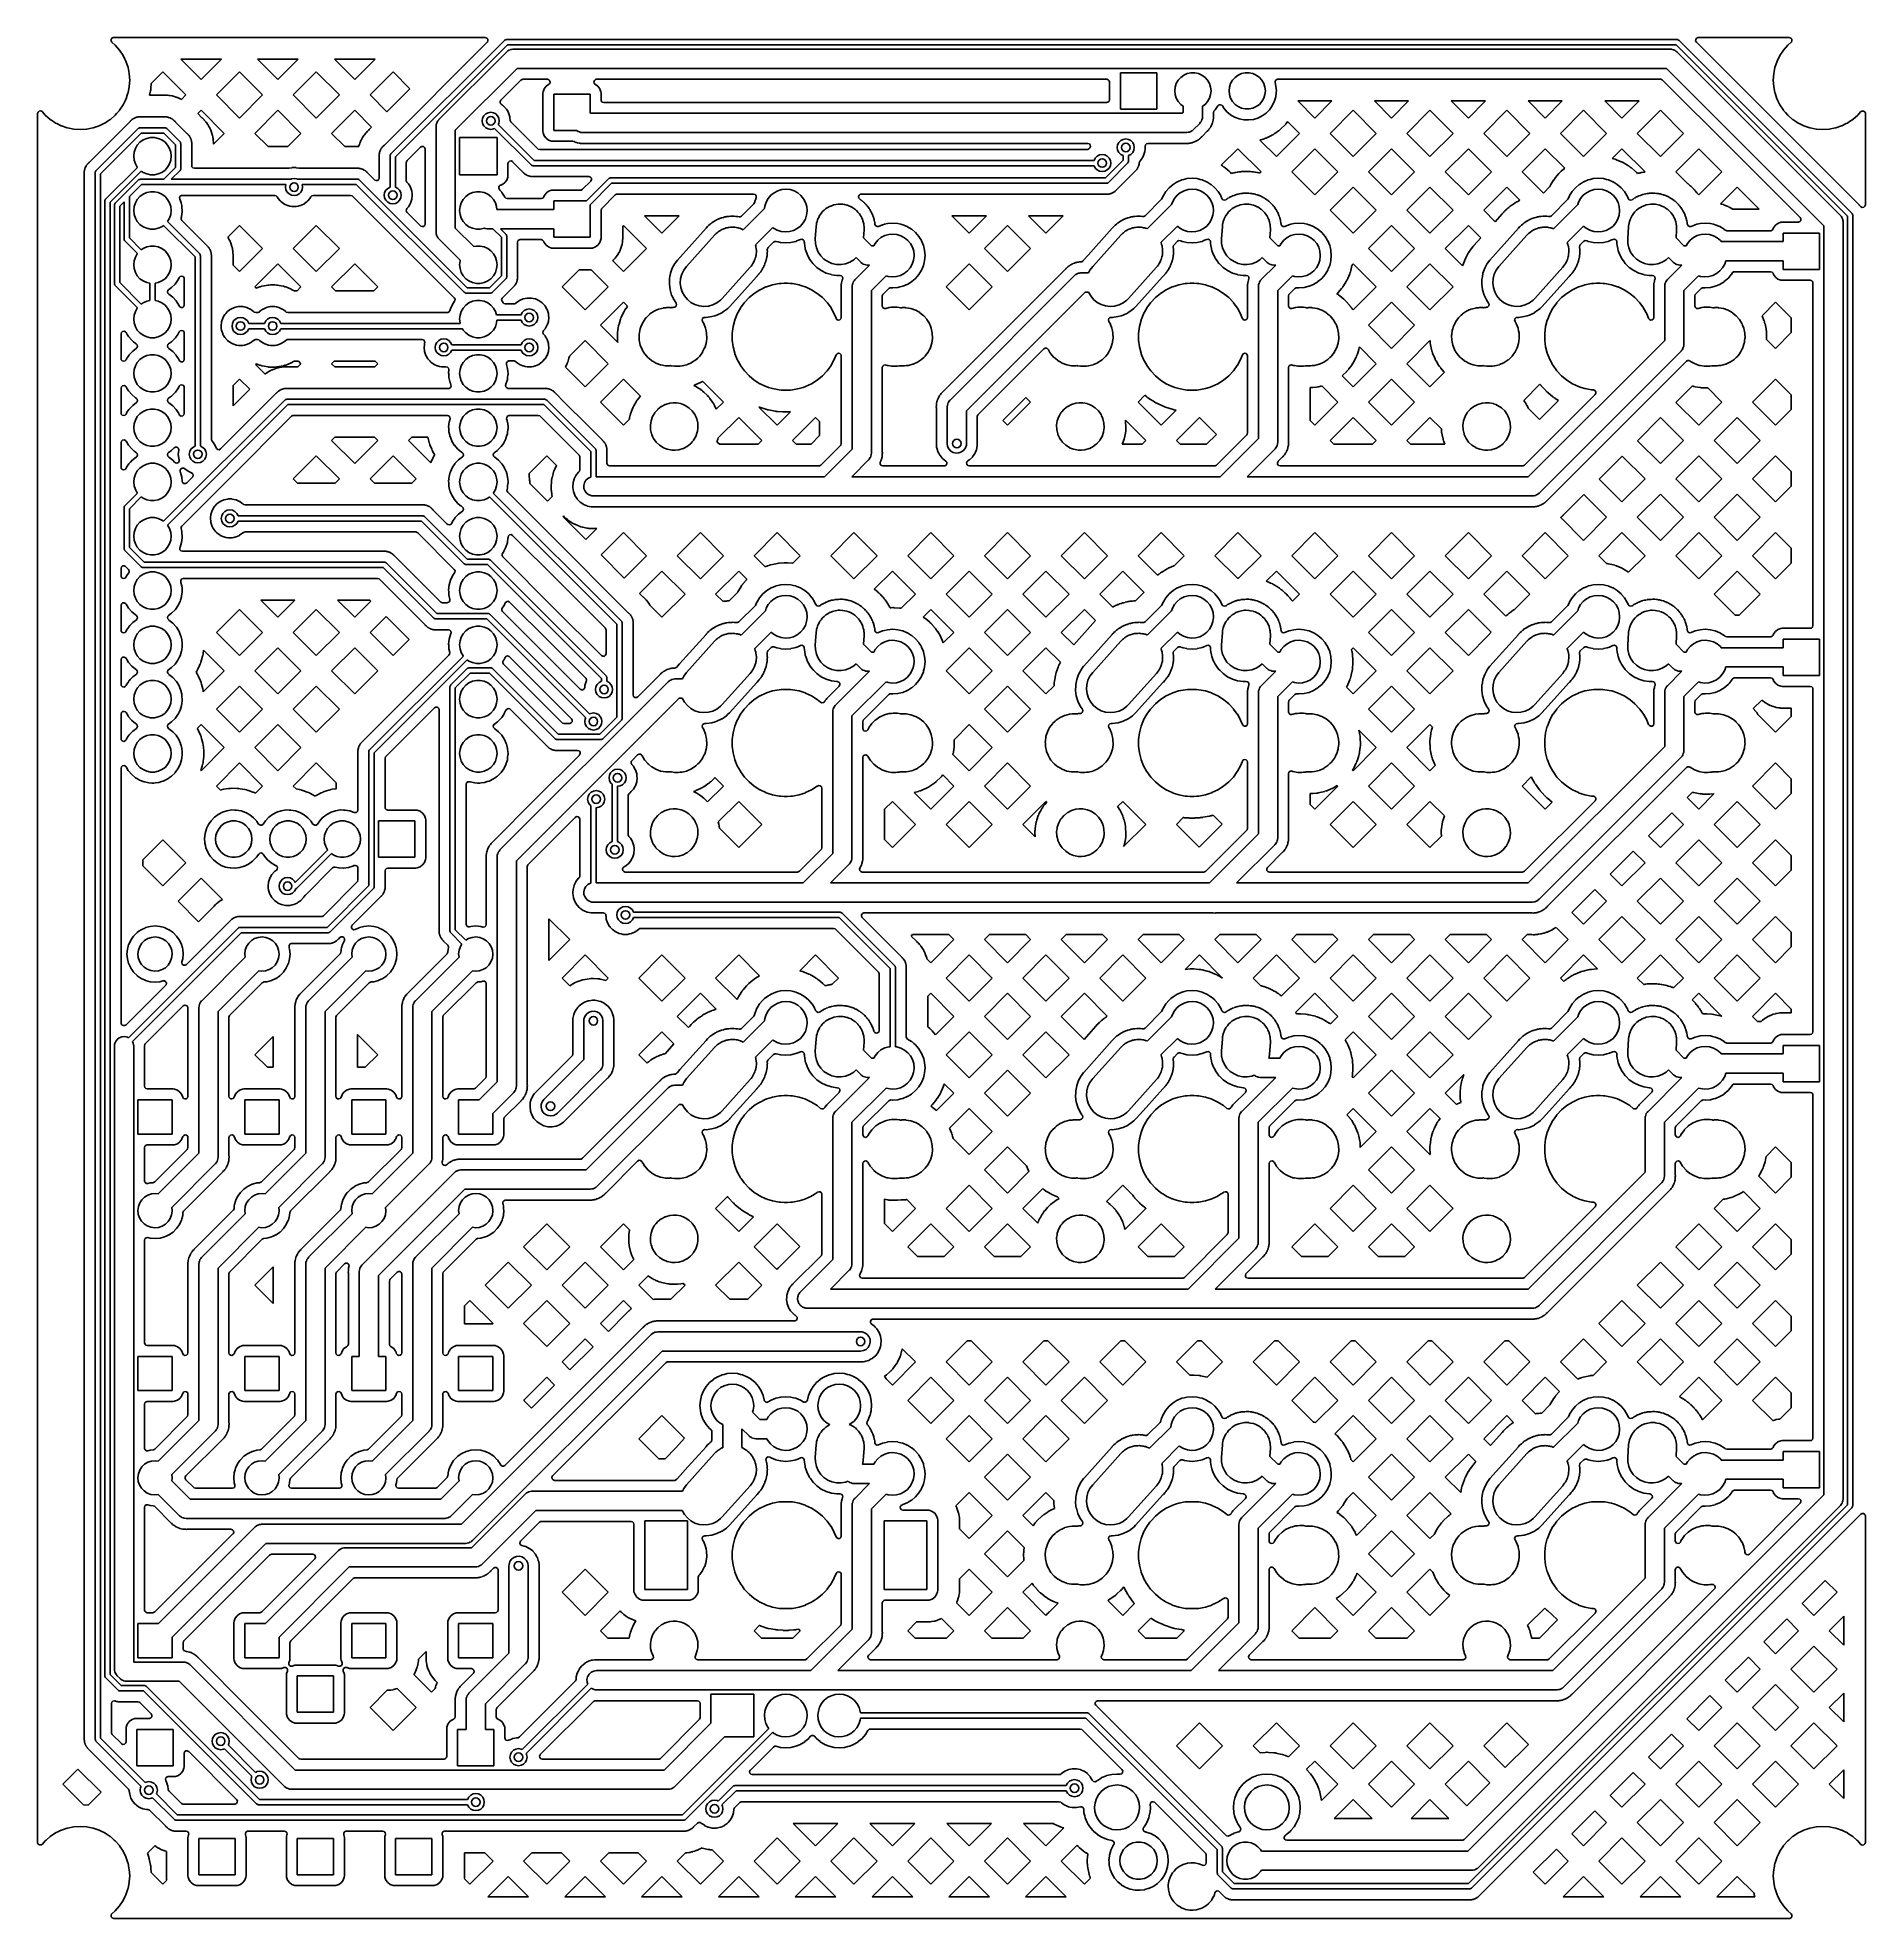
# Model space of a CAD drawing. Extents: x 124.5 to 210, y -114.5 to -26.5.
import ezdxf

# ---------------------------------------------------------------- set-up
doc = ezdxf.new("R2010")
doc.units = 0
doc.layers.add('BLACK', color=7, linetype='CONTINUOUS')

msp = doc.modelspace()

# ---------------------------------------------------------------- linework, layer by layer
at = {"layer": 'BLACK', "linetype": 'CONTINUOUS'}
for p, q in [((127.944, -26.5983), (127.983, -26.5388)), ((127.944, -26.6693), (127.944, -26.5983)), ((127.982, -26.7292), (127.944, -26.6693)), ((128.136, -26.8641), (127.982, -26.7292)), ((127.983, -26.5388), (128.048, -26.5097)), ((128.048, -26.5097), (128.065, -26.5085)), ((128.065, -26.5085), (145.447, -26.5085)), ((128.139, -26.8672), (128.136, -26.8641)), ((128.333, -27.0886), (128.139, -26.8672)), ((128.335, -27.0917), (128.333, -27.0886)), ((128.333, -27.0886), (128.333, -27.0886)), ((128.504, -27.3433), (128.335, -27.0917)), ((145.536, -26.7236), (140.724, -31.535)), ((141.028, -31.9503), (146.342, -26.6366)), ((146.482, -26.85), (141.242, -32.0905)), ((143.276, -30.3395), (146.433, -27.1818)), ((145.447, -26.5085), (145.515, -26.5285)), ((145.515, -26.5285), (145.561, -26.5822)), ((145.542, -26.717), (145.536, -26.7236)), ((145.571, -26.6524), (145.542, -26.717)), ((145.561, -26.5822), (145.571, -26.6524)), ((146.342, -26.6366), (146.36, -26.6233)), ((146.36, -26.6233), (146.363, -26.6198)), ((146.363, -26.6198), (146.366, -26.619)), ((146.366, -26.619), (146.371, -26.6151)), ((146.371, -26.6151), (146.401, -26.6087)), ((146.401, -26.6087), (146.43, -26.6)), ((146.43, -26.6), (201.191, -26.6)), ((146.433, -27.1818), (146.487, -27.1359)), ((201.139, -26.85), (146.482, -26.85)), ((146.487, -27.1359), (146.493, -27.1327)), ((146.493, -27.1327), (146.498, -27.1278)), ((146.498, -27.1278), (146.552, -27.1019)), ((146.552, -27.1019), (146.606, -27.0743)), ((146.606, -27.0743), (146.613, -27.073)), ((146.613, -27.073), (146.619, -27.0699)), ((146.619, -27.0699), (146.678, -27.061)), ((146.678, -27.061), (146.737, -27.0502)), ((146.737, -27.0502), (146.744, -27.0511)), ((146.744, -27.0511), (146.751, -27.05)), ((146.751, -27.05), (200.87, -27.05)), ((200.87, -27.05), (200.94, -27.0555)), ((200.94, -27.0555), (200.947, -27.0577)), ((200.947, -27.0577), (200.954, -27.058)), ((200.954, -27.058), (201.011, -27.0778)), ((201.011, -27.0778), (201.068, -27.0959)), ((201.068, -27.0959), (201.074, -27.0999)), ((201.074, -27.0999), (201.081, -27.1023)), ((201.081, -27.1023), (201.129, -27.1379)), ((201.129, -27.1379), (201.178, -27.172)), ((209.15, -34.8608), (201.139, -26.85)), ((201.178, -27.172), (201.182, -27.1776)), ((201.182, -27.1776), (201.188, -27.1818)), ((201.188, -27.1818), (208.818, -34.8118)), ((201.191, -26.6), (201.213, -26.6032)), ((201.213, -26.6032), (201.218, -26.6029)), ((201.218, -26.6029), (201.22, -26.6042)), ((201.22, -26.6042), (201.227, -26.6051)), ((201.227, -26.6051), (201.252, -26.6218)), ((201.252, -26.6218), (201.279, -26.6366)), ((201.279, -26.6366), (209.363, -34.7206)), ((202.052, -26.6613), (202.057, -26.5905)), ((202.086, -26.7236), (202.052, -26.6613)), ((202.057, -26.5905), (202.099, -26.5336)), ((205.894, -30.5325), (202.086, -26.7236)), ((202.099, -26.5336), (202.166, -26.5088)), ((202.166, -26.5088), (202.175, -26.5085)), ((202.175, -26.5085), (206.435, -26.5085)), ((206.165, -27.0917), (205.996, -27.3433)), ((206.167, -27.0886), (206.165, -27.0917)), ((206.361, -26.8672), (206.167, -27.0886)), ((206.167, -27.0886), (206.167, -27.0886)), ((206.364, -26.8641), (206.361, -26.8672)), ((206.518, -26.7292), (206.364, -26.8641)), ((206.435, -26.5085), (206.503, -26.5285)), ((206.503, -26.5285), (206.55, -26.5822)), ((206.53, -26.717), (206.518, -26.7292)), ((206.56, -26.6524), (206.53, -26.717)), ((206.55, -26.5822), (206.56, -26.6524)), ((128.592, -27.5225), (128.504, -27.3433)), ((128.637, -27.6147), (128.592, -27.5225)), ((128.735, -27.9012), (128.637, -27.6147)), ((128.735, -27.9053), (128.735, -27.9012)), ((128.791, -28.1851), (128.735, -27.9053)), ((128.735, -27.9053), (128.735, -27.9053)), ((130.358, -28.1118), (129.82, -28.6501)), ((131.437, -29.1908), (130.358, -28.1118)), ((133.105, -27.5225), (131.203, -27.5225)), ((131.203, -27.5225), (132.154, -28.4738)), ((132.154, -28.4738), (133.105, -27.5225)), ((133.95, -28.1118), (132.871, -29.1908)), ((135.029, -29.1908), (133.95, -28.1118)), ((136.698, -27.5225), (134.795, -27.5225)), ((134.795, -27.5225), (135.746, -28.4738)), ((135.746, -28.4738), (136.698, -27.5225)), ((137.542, -28.1118), (136.463, -29.1908)), ((138.621, -29.1908), (137.542, -28.1118)), ((140.29, -27.5225), (138.387, -27.5225)), ((138.387, -27.5225), (139.338, -28.4738)), ((139.338, -28.4738), (140.29, -27.5225)), ((141.134, -28.1118), (140.055, -29.1908)), ((141.924, -28.9014), (141.134, -28.1118)), ((146.938, -27.95), (144.044, -30.8441)), ((200.684, -27.95), (146.938, -27.95)), ((175.15, -29.85), (175.15, -28.15)), ((175.15, -28.15), (176.85, -28.15)), ((176.85, -28.15), (176.85, -29.85)), ((208.05, -35.3164), (200.684, -27.95)), ((205.765, -27.9053), (205.709, -28.1851)), ((205.863, -27.6147), (205.765, -27.9012)), ((205.765, -27.9012), (205.765, -27.9053)), ((205.765, -27.9053), (205.765, -27.9053)), ((205.996, -27.3433), (205.863, -27.6147)), ((128.74, -29.0699), (128.793, -28.806)), ((128.794, -28.198), (128.791, -28.1851)), ((128.793, -28.806), (128.794, -28.802)), ((128.793, -28.806), (128.793, -28.806)), ((128.813, -28.5), (128.794, -28.198)), ((128.794, -28.7939), (128.813, -28.5041)), ((128.794, -28.802), (128.794, -28.7939)), ((128.813, -28.5041), (128.813, -28.5)), ((129.788, -28.9998), (129.747, -29.2052)), ((129.789, -28.9957), (129.788, -28.9998)), ((129.797, -28.9465), (129.789, -28.9957)), ((129.798, -28.9424), (129.797, -28.9465)), ((129.8, -28.9261), (129.798, -28.9424)), ((129.805, -28.8724), (129.8, -28.922)), ((129.8, -28.922), (129.8, -28.9261)), ((129.82, -28.6501), (129.805, -28.8683)), ((129.805, -28.8683), (129.805, -28.8724)), ((140.845, -29.9804), (141.924, -28.9014)), ((146.169, -29.4378), (147.112, -28.4954)), ((147.112, -28.4954), (147.174, -28.4614)), ((147.174, -28.4614), (147.201, -28.4585)), ((147.201, -28.4585), (148.353, -28.4585)), ((148.199, -28.9033), (148.148, -29.0397)), ((148.287, -28.7867), (148.199, -28.9033)), ((148.403, -28.6994), (148.287, -28.7867)), ((148.353, -28.4585), (148.422, -28.4785)), ((148.412, -28.6962), (148.403, -28.6994)), ((148.414, -28.695), (148.412, -28.6962)), ((148.449, -28.667), (148.414, -28.695)), ((148.422, -28.4785), (148.468, -28.5322)), ((148.478, -28.6024), (148.449, -28.667)), ((148.468, -28.5322), (148.478, -28.6024)), ((150.521, -28.5754), (150.546, -28.5089)), ((150.536, -28.6448), (150.521, -28.5754)), ((150.586, -28.695), (150.536, -28.6448)), ((150.546, -28.5089), (150.603, -28.4664)), ((150.588, -28.6962), (150.586, -28.695)), ((150.597, -28.6994), (150.588, -28.6962)), ((150.713, -28.7867), (150.597, -28.6994)), ((150.603, -28.4664), (150.647, -28.4585)), ((150.647, -28.4585), (174.516, -28.4585)), ((150.801, -28.9033), (150.713, -28.7867)), ((150.852, -29.0397), (150.801, -28.9033)), ((174.516, -28.4585), (174.584, -28.4785)), ((174.584, -28.4785), (174.63, -28.5322)), ((174.63, -28.5322), (174.641, -28.5845)), ((174.641, -28.5845), (174.641, -29.4155)), ((177.69, -29), (177.709, -28.8233)), ((177.709, -29.1767), (177.69, -29)), ((177.709, -28.8233), (177.763, -28.6543)), ((177.763, -28.6543), (177.852, -28.5004)), ((177.852, -28.5004), (177.971, -28.3683)), ((177.971, -28.3683), (178.115, -28.2639)), ((178.115, -28.2639), (178.277, -28.1916)), ((178.277, -28.1916), (178.451, -28.1547)), ((178.451, -28.1547), (178.629, -28.1547)), ((178.629, -28.1547), (178.803, -28.1916)), ((178.803, -28.1916), (178.965, -28.2639)), ((178.965, -28.2639), (179.109, -28.3683)), ((179.109, -28.3683), (179.228, -28.5004)), ((179.228, -28.5004), (179.317, -28.6543)), ((179.317, -28.6543), (179.371, -28.8233)), ((179.371, -28.8233), (179.39, -29)), ((179.39, -29), (179.371, -29.1767)), ((180.23, -29), (180.249, -28.8233)), ((180.249, -29.1767), (180.23, -29)), ((180.249, -28.8233), (180.303, -28.6543)), ((180.303, -28.6543), (180.392, -28.5004)), ((180.392, -28.5004), (180.511, -28.3683)), ((180.511, -28.3683), (180.655, -28.2639)), ((180.655, -28.2639), (180.817, -28.1916)), ((180.817, -28.1916), (180.991, -28.1547)), ((180.991, -28.1547), (181.169, -28.1547)), ((181.169, -28.1547), (181.343, -28.1916)), ((181.343, -28.1916), (181.505, -28.2639)), ((181.505, -28.2639), (181.649, -28.3683)), ((181.649, -28.3683), (181.768, -28.5004)), ((181.768, -28.5004), (181.857, -28.6543)), ((181.857, -28.6543), (181.911, -28.8233)), ((181.911, -28.8233), (181.93, -29)), ((181.93, -29), (181.911, -29.1767)), ((182.384, -28.6152), (182.387, -28.5443)), ((182.425, -28.7774), (182.384, -28.6152)), ((182.387, -28.5443), (182.428, -28.4861)), ((182.443, -29), (182.425, -28.7774)), ((182.428, -28.4861), (182.493, -28.4592)), ((182.442, -29.0632), (182.443, -29.0034)), ((182.443, -29.0034), (182.443, -29)), ((182.443, -29.0034), (182.443, -29.0034)), ((182.493, -28.4592), (182.506, -28.4585)), ((182.506, -28.4585), (200.421, -28.4585)), ((200.421, -28.4585), (200.489, -28.4785)), ((200.489, -28.4785), (200.51, -28.4954)), ((200.51, -28.4954), (203.811, -31.7967)), ((205.706, -28.198), (205.687, -28.5)), ((205.687, -28.5), (205.687, -28.5041)), ((205.687, -28.5041), (205.706, -28.7939)), ((205.709, -28.1851), (205.706, -28.198)), ((205.706, -28.7939), (205.706, -28.802)), ((205.706, -28.802), (205.707, -28.806)), ((205.707, -28.806), (205.707, -28.806)), ((205.707, -28.806), (205.76, -29.0699)), ((128.242, -30.0151), (128.333, -29.9114)), ((128.333, -29.9114), (128.335, -29.9083)), ((128.333, -29.9114), (128.333, -29.9114)), ((128.335, -29.9083), (128.504, -29.6567)), ((128.504, -29.6567), (128.524, -29.6146)), ((128.524, -29.6146), (128.597, -29.4678)), ((128.597, -29.4678), (128.637, -29.3853)), ((128.637, -29.3853), (128.642, -29.3704)), ((128.642, -29.3704), (128.698, -29.2052)), ((128.698, -29.2052), (128.733, -29.1027)), ((128.733, -29.1027), (128.735, -29.0988)), ((128.733, -29.1027), (128.733, -29.1027)), ((128.735, -29.0988), (128.74, -29.0699)), ((129.747, -29.2052), (130.379, -29.2052)), ((130.379, -29.2052), (130.381, -29.205)), ((130.381, -29.205), (130.389, -29.2045)), ((130.389, -29.2045), (130.485, -29.2015)), ((130.485, -29.2015), (130.493, -29.2015)), ((130.493, -29.2015), (130.524, -29.2025)), ((130.524, -29.2025), (130.532, -29.203)), ((130.532, -29.203), (130.586, -29.2081)), ((130.586, -29.2081), (130.64, -29.2115)), ((130.64, -29.2115), (130.648, -29.2122)), ((130.648, -29.2122), (130.679, -29.2162)), ((130.679, -29.2162), (130.687, -29.2174)), ((130.687, -29.2174), (130.781, -29.2353)), ((130.781, -29.2353), (130.789, -29.2371)), ((130.789, -29.2371), (130.791, -29.2376)), ((130.791, -29.2376), (130.793, -29.238)), ((130.793, -29.238), (130.801, -29.2395)), ((130.801, -29.2395), (130.895, -29.2604)), ((130.895, -29.2604), (130.902, -29.2623)), ((130.902, -29.2623), (130.933, -29.2711)), ((130.933, -29.2711), (130.94, -29.2736)), ((130.94, -29.2736), (130.991, -29.2919)), ((130.991, -29.2919), (131.042, -29.3086)), ((131.042, -29.3086), (131.05, -29.3113)), ((131.05, -29.3113), (131.079, -29.3229)), ((131.079, -29.3229), (131.087, -29.3261)), ((131.087, -29.3261), (131.173, -29.3668)), ((131.173, -29.3668), (131.18, -29.3704)), ((131.18, -29.3704), (131.182, -29.3716)), ((131.182, -29.3716), (131.184, -29.3725)), ((131.184, -29.3725), (131.192, -29.3759)), ((131.192, -29.3759), (131.232, -29.3963)), ((131.232, -29.3963), (131.437, -29.1908)), ((132.154, -29.9078), (131.998, -30.0641)), ((133.233, -30.9869), (132.154, -29.9078)), ((132.871, -29.1908), (133.95, -30.2699)), ((133.95, -30.2699), (135.029, -29.1908)), ((135.746, -29.9078), (134.667, -30.9869)), ((136.825, -30.9869), (135.746, -29.9078)), ((136.463, -29.1908), (137.542, -30.2699)), ((137.542, -30.2699), (138.621, -29.1908)), ((139.338, -29.9078), (138.259, -30.9869)), ((140.128, -30.6975), (139.338, -29.9078)), ((140.055, -29.1908), (140.845, -29.9804)), ((146.135, -29.5019), (146.169, -29.4378)), ((146.141, -29.5726), (146.135, -29.5019)), ((146.184, -29.6288), (146.141, -29.5726)), ((146.227, -29.6602), (146.184, -29.6288)), ((146.301, -29.7136), (146.227, -29.6602)), ((146.311, -29.7211), (146.301, -29.7136)), ((146.316, -29.726), (146.311, -29.7211)), ((146.387, -29.8051), (146.316, -29.726)), ((146.316, -29.726), (146.316, -29.726)), ((146.439, -29.8631), (146.387, -29.8051)), ((146.465, -29.9078), (146.439, -29.8631)), ((146.508, -29.9832), (146.465, -29.9078)), ((148.148, -29.0397), (148.141, -29.1019)), ((148.141, -29.1019), (148.141, -30.8981)), ((148.65, -30.85), (148.65, -29.15)), ((148.65, -29.15), (150.35, -29.15)), ((150.35, -29.15), (150.35, -30.05)), ((150.858, -29.1019), (150.852, -29.0397)), ((150.858, -29.4155), (150.858, -29.1019)), ((150.87, -29.4678), (150.858, -29.4155)), ((150.916, -29.5215), (150.87, -29.4678)), ((150.984, -29.5415), (150.916, -29.5215)), ((174.516, -29.5415), (150.984, -29.5415)), ((174.568, -29.5301), (174.516, -29.5415)), ((174.621, -29.4836), (174.568, -29.5301)), ((174.641, -29.4155), (174.621, -29.4836)), ((176.85, -29.85), (175.15, -29.85)), ((177.763, -29.3457), (177.709, -29.1767)), ((177.852, -29.4996), (177.763, -29.3457)), ((177.971, -29.6317), (177.852, -29.4996)), ((178.09, -29.718), (177.971, -29.6317)), ((178.09, -30.0157), (178.09, -29.718)), ((179.109, -29.6317), (178.99, -29.718)), ((178.99, -29.718), (178.99, -30.2021)), ((179.228, -29.4996), (179.109, -29.6317)), ((179.317, -29.3457), (179.228, -29.4996)), ((179.371, -29.1767), (179.317, -29.3457)), ((179.536, -29.9259), (179.578, -29.8835)), ((179.578, -29.8835), (179.581, -29.8793)), ((179.581, -29.8793), (179.708, -29.7021)), ((179.581, -29.8793), (179.581, -29.8793)), ((179.708, -29.7021), (179.71, -29.703)), ((179.71, -29.703), (179.757, -29.6599)), ((179.757, -29.6599), (179.827, -29.6476)), ((179.827, -29.6476), (179.892, -29.6751)), ((179.892, -29.6751), (179.92, -29.707)), ((179.92, -29.707), (179.98, -29.8051)), ((179.98, -29.8051), (180.126, -29.9739)), ((180.303, -29.3457), (180.249, -29.1767)), ((180.392, -29.4996), (180.303, -29.3457)), ((180.511, -29.6317), (180.392, -29.4996)), ((180.655, -29.7361), (180.511, -29.6317)), ((180.817, -29.8084), (180.655, -29.7361)), ((180.991, -29.8453), (180.817, -29.8084)), ((181.169, -29.8453), (180.991, -29.8453)), ((181.343, -29.8084), (181.169, -29.8453)), ((181.505, -29.7361), (181.343, -29.8084)), ((181.649, -29.6317), (181.505, -29.7361)), ((181.768, -29.4996), (181.649, -29.6317)), ((181.857, -29.3457), (181.768, -29.4996)), ((181.911, -29.1767), (181.857, -29.3457)), ((181.96, -30.0412), (182.118, -29.8835)), ((182.118, -29.8835), (182.121, -29.8793)), ((182.121, -29.8793), (182.245, -29.7063)), ((182.245, -29.7063), (182.248, -29.7021)), ((182.248, -29.7021), (182.269, -29.6599)), ((182.269, -29.6599), (182.345, -29.5065)), ((182.345, -29.5065), (182.347, -29.5018)), ((182.345, -29.5065), (182.345, -29.5065)), ((182.347, -29.5018), (182.356, -29.4725)), ((182.356, -29.4725), (182.402, -29.3229)), ((182.402, -29.3229), (182.411, -29.293)), ((182.411, -29.293), (182.412, -29.2881)), ((182.411, -29.293), (182.411, -29.293)), ((182.412, -29.2881), (182.442, -29.0666)), ((182.442, -29.0666), (182.442, -29.0632)), ((185.037, -29.4725), (183.442, -29.4725)), ((183.442, -29.4725), (184.24, -30.2699)), ((184.24, -30.2699), (185.037, -29.4725)), ((186.036, -29.9078), (184.957, -30.9869)), ((187.115, -30.9869), (186.036, -29.9078)), ((188.629, -29.4725), (187.034, -29.4725)), ((187.034, -29.4725), (187.832, -30.2699)), ((187.832, -30.2699), (188.629, -29.4725)), ((189.628, -29.9078), (188.549, -30.9869)), ((190.707, -30.9869), (189.628, -29.9078)), ((192.221, -29.4725), (190.626, -29.4725)), ((190.626, -29.4725), (191.424, -30.2699)), ((191.424, -30.2699), (192.221, -29.4725)), ((193.22, -29.9078), (192.141, -30.9869)), ((194.299, -30.9869), (193.22, -29.9078)), ((195.813, -29.4725), (194.219, -29.4725)), ((194.219, -29.4725), (195.016, -30.2699)), ((195.016, -30.2699), (195.813, -29.4725)), ((196.812, -29.9078), (195.733, -30.9869)), ((197.891, -30.9869), (196.812, -29.9078)), ((199.405, -29.4725), (197.811, -29.4725)), ((197.811, -29.4725), (198.608, -30.2699)), ((198.608, -30.2699), (199.405, -29.4725)), ((200.404, -29.9078), (199.325, -30.9869)), ((201.483, -30.9869), (200.404, -29.9078)), ((205.76, -29.0699), (205.765, -29.0988)), ((205.765, -29.0988), (205.767, -29.1027)), ((205.767, -29.1027), (205.767, -29.1027)), ((205.767, -29.1027), (205.858, -29.3704)), ((205.858, -29.3704), (205.863, -29.3853)), ((205.863, -29.3853), (205.903, -29.4678)), ((205.903, -29.4678), (205.976, -29.6146)), ((205.976, -29.6146), (205.996, -29.6567)), ((205.996, -29.6567), (206.165, -29.9083)), ((206.165, -29.9083), (206.167, -29.9114)), ((206.167, -29.9114), (206.167, -29.9114)), ((206.167, -29.9114), (206.258, -30.0151)), ((124.508, -30.0651), (124.529, -29.997)), ((124.508, -110.935), (124.508, -30.0651)), ((124.529, -29.997), (124.582, -29.9505)), ((124.582, -29.9505), (124.652, -29.9404)), ((124.652, -29.9404), (124.717, -29.9699)), ((124.717, -29.9699), (124.729, -29.982)), ((124.729, -29.982), (124.864, -30.1359)), ((124.864, -30.1359), (124.867, -30.1386)), ((124.867, -30.1386), (125.089, -30.3327)), ((125.089, -30.3327), (125.089, -30.3327)), ((125.089, -30.3327), (125.092, -30.3354)), ((125.092, -30.3354), (125.095, -30.3377)), ((125.095, -30.3377), (125.095, -30.3377)), ((125.095, -30.3377), (125.244, -30.437)), ((125.244, -30.437), (125.343, -30.5035)), ((125.343, -30.5035), (125.347, -30.5053)), ((125.347, -30.5053), (125.347, -30.5053)), ((125.347, -30.5053), (125.402, -30.5325)), ((125.402, -30.5325), (125.615, -30.6374)), ((125.615, -30.6374), (125.619, -30.6387)), ((125.619, -30.6387), (125.619, -30.6387)), ((125.619, -30.6387), (125.897, -30.7333)), ((125.897, -30.7333), (125.897, -30.7333)), ((125.897, -30.7333), (125.901, -30.7346)), ((125.901, -30.7346), (125.905, -30.7354)), ((125.905, -30.7354), (125.905, -30.7354)), ((125.905, -30.7354), (126.194, -30.7929)), ((126.194, -30.7929), (126.194, -30.7929)), ((126.194, -30.7929), (126.198, -30.7937)), ((126.198, -30.7937), (126.202, -30.7939)), ((126.798, -30.7939), (126.802, -30.7937)), ((126.802, -30.7937), (126.806, -30.7929)), ((126.806, -30.7929), (127.095, -30.7354)), ((126.806, -30.7929), (126.806, -30.7929)), ((128.83, -30.4301), (126.933, -32.3274)), ((127.095, -30.7354), (127.099, -30.7346)), ((127.095, -30.7354), (127.095, -30.7354)), ((127.099, -30.7346), (127.103, -30.7333)), ((127.103, -30.7333), (127.381, -30.6387)), ((127.103, -30.7333), (127.103, -30.7333)), ((127.237, -32.7427), (129.215, -30.7643)), ((127.381, -30.6387), (127.385, -30.6374)), ((127.381, -30.6387), (127.381, -30.6387)), ((127.385, -30.6374), (127.598, -30.5325)), ((127.598, -30.5325), (127.653, -30.5053)), ((127.653, -30.5053), (127.657, -30.5035)), ((127.653, -30.5053), (127.653, -30.5053)), ((127.657, -30.5035), (127.756, -30.437)), ((127.756, -30.437), (127.905, -30.3377)), ((127.905, -30.3377), (127.908, -30.3354)), ((127.905, -30.3377), (127.905, -30.3377)), ((127.908, -30.3354), (127.911, -30.3327)), ((127.911, -30.3327), (128.133, -30.1386)), ((127.911, -30.3327), (127.911, -30.3327)), ((128.133, -30.1386), (128.136, -30.1359)), ((128.136, -30.1359), (128.199, -30.0641)), ((128.199, -30.0641), (128.242, -30.0151)), ((128.838, -30.4213), (128.83, -30.4301)), ((128.858, -30.3977), (128.838, -30.4213)), ((128.866, -30.3872), (128.858, -30.3977)), ((128.883, -30.3753), (128.866, -30.3872)), ((128.898, -30.3625), (128.883, -30.3753)), ((128.912, -30.3482), (128.898, -30.3625)), ((128.919, -30.3441), (128.912, -30.3482)), ((128.95, -30.3257), (128.919, -30.3441)), ((128.919, -30.3441), (128.919, -30.3441)), ((128.96, -30.3191), (128.95, -30.3257)), ((128.989, -30.2978), (128.96, -30.3191)), ((128.996, -30.2931), (128.989, -30.2978)), ((128.989, -30.2978), (128.989, -30.2978)), ((129.015, -30.2857), (128.996, -30.2931)), ((129.032, -30.277), (129.015, -30.2857)), ((129.043, -30.2707), (129.032, -30.277)), ((129.05, -30.2667), (129.043, -30.2707)), ((129.043, -30.2707), (129.043, -30.2707)), ((129.057, -30.2645), (129.05, -30.2667)), ((129.092, -30.2543), (129.057, -30.2645)), ((129.057, -30.2645), (129.057, -30.2645)), ((129.103, -30.2505), (129.092, -30.2543)), ((129.137, -30.2371), (129.103, -30.2505)), ((129.145, -30.2342), (129.137, -30.2371)), ((129.137, -30.2371), (129.137, -30.2371)), ((129.152, -30.2332), (129.145, -30.2342)), ((129.165, -30.2317), (129.152, -30.2332)), ((129.152, -30.2332), (129.152, -30.2332)), ((129.184, -30.2277), (129.165, -30.2317)), ((129.203, -30.222), (129.184, -30.2277)), ((129.211, -30.2218), (129.203, -30.222)), ((129.215, -30.2217), (129.211, -30.2218)), ((129.248, -30.2206), (129.215, -30.2217)), ((129.215, -30.7643), (129.233, -30.751)), ((129.233, -30.751), (129.236, -30.7475)), ((129.236, -30.7475), (129.239, -30.7467)), ((129.239, -30.7467), (129.244, -30.7428)), ((129.244, -30.7428), (129.274, -30.7364)), ((129.26, -30.2197), (129.248, -30.2206)), ((129.264, -30.2192), (129.26, -30.2197)), ((129.26, -30.2197), (129.26, -30.2197)), ((129.26, -30.2197), (129.26, -30.2197)), ((129.291, -30.2192), (129.264, -30.2192)), ((129.274, -30.7364), (129.303, -30.7277)), ((129.295, -30.2191), (129.291, -30.2192)), ((129.356, -30.2172), (129.295, -30.2191)), ((129.303, -30.7277), (130.457, -30.7277)), ((129.363, -30.217), (129.356, -30.2172)), ((129.356, -30.2172), (129.356, -30.2172)), ((129.371, -30.2187), (129.363, -30.217)), ((129.382, -30.2192), (129.371, -30.2187)), ((130.421, -30.2192), (129.382, -30.2192)), ((130.433, -30.2186), (130.421, -30.2192)), ((130.447, -30.2172), (130.433, -30.2186)), ((130.477, -30.2145), (130.447, -30.2172)), ((130.457, -30.7277), (130.479, -30.7309)), ((130.485, -30.2157), (130.477, -30.2145)), ((130.479, -30.7309), (130.483, -30.7306)), ((130.483, -30.7306), (130.486, -30.7319)), ((130.497, -30.2176), (130.485, -30.2157)), ((130.486, -30.7319), (130.492, -30.7328)), ((130.492, -30.7328), (130.518, -30.7495)), ((130.516, -30.2192), (130.497, -30.2176)), ((130.537, -30.2192), (130.516, -30.2192)), ((130.518, -30.7495), (130.545, -30.7643)), ((130.544, -30.2212), (130.537, -30.2192)), ((130.579, -30.2302), (130.544, -30.2212)), ((130.544, -30.2212), (130.544, -30.2212)), ((130.545, -30.7643), (131.17, -31.389)), ((130.591, -30.2326), (130.579, -30.2302)), ((130.627, -30.2383), (130.591, -30.2326)), ((130.635, -30.2395), (130.627, -30.2383)), ((130.627, -30.2383), (130.627, -30.2383)), ((130.642, -30.2427), (130.635, -30.2395)), ((130.653, -30.2476), (130.642, -30.2427)), ((130.642, -30.2427), (130.642, -30.2427)), ((130.672, -30.254), (130.653, -30.2476)), ((130.692, -30.259), (130.672, -30.254)), ((130.73, -30.2803), (130.692, -30.259)), ((130.741, -30.2855), (130.73, -30.2803)), ((130.774, -30.2999), (130.741, -30.2855)), ((130.782, -30.3031), (130.774, -30.2999)), ((130.774, -30.2999), (130.774, -30.2999)), ((130.791, -30.3101), (130.782, -30.3031)), ((130.798, -30.3155), (130.791, -30.3101)), ((130.814, -30.3264), (130.798, -30.3155)), ((130.825, -30.3323), (130.814, -30.3264)), ((130.832, -30.3361), (130.825, -30.3323)), ((130.825, -30.3323), (130.825, -30.3323)), ((130.851, -30.3536), (130.832, -30.3361)), ((130.864, -30.3664), (130.851, -30.3536)), ((130.873, -30.3741), (130.864, -30.3664)), ((130.876, -30.3766), (130.873, -30.3741)), ((130.896, -30.3963), (130.876, -30.3766)), ((130.899, -30.3991), (130.896, -30.3963)), ((130.949, -30.4457), (130.899, -30.3991)), ((130.953, -30.4522), (130.949, -30.4457)), ((130.96, -30.4604), (130.953, -30.4522)), ((131.504, -31.0041), (130.96, -30.4604)), ((131.998, -30.0641), (132.191, -30.2575)), ((132.191, -30.2575), (132.193, -30.259)), ((132.193, -30.259), (132.199, -30.2642)), ((132.199, -30.2642), (132.269, -30.3297)), ((132.269, -30.3297), (132.274, -30.3353)), ((132.274, -30.3353), (132.296, -30.3583)), ((132.296, -30.3583), (132.301, -30.3643)), ((132.301, -30.3643), (132.336, -30.4059)), ((132.336, -30.4059), (132.372, -30.4465)), ((132.372, -30.4465), (132.377, -30.4526)), ((132.377, -30.4526), (132.396, -30.4776)), ((132.396, -30.4776), (132.401, -30.484)), ((132.401, -30.484), (132.454, -30.5632)), ((132.454, -30.5632), (132.459, -30.5698)), ((132.459, -30.5698), (132.46, -30.5719)), ((132.46, -30.5719), (132.461, -30.5738)), ((132.461, -30.5738), (132.466, -30.5803)), ((132.466, -30.5803), (132.517, -30.6611)), ((132.517, -30.6611), (132.521, -30.6679)), ((132.521, -30.6679), (132.536, -30.6956)), ((132.536, -30.6956), (132.54, -30.7026)), ((132.54, -30.7026), (132.563, -30.7516)), ((132.563, -30.7516), (132.587, -30.7998)), ((140.016, -30.8099), (140.128, -30.6975)), ((143.144, -30.6577), (143.149, -30.5873)), ((143.144, -35.6077), (143.144, -30.6577)), ((143.149, -30.5873), (143.151, -30.5805)), ((143.151, -30.5805), (143.152, -30.5734)), ((143.152, -30.5734), (143.172, -30.5168)), ((143.172, -30.5168), (143.19, -30.4597)), ((143.19, -30.4597), (143.194, -30.4539)), ((143.194, -30.4539), (143.196, -30.4471)), ((143.196, -30.4471), (143.232, -30.3989)), ((143.232, -30.3989), (143.266, -30.3497)), ((143.266, -30.3497), (143.271, -30.3452)), ((143.271, -30.3452), (143.276, -30.3395)), ((145.3, -30.4), (145.32, -30.2764)), ((145.32, -30.5236), (145.3, -30.4)), ((145.32, -30.2764), (145.376, -30.1649)), ((145.376, -30.6351), (145.32, -30.5236)), ((145.376, -30.1649), (145.465, -30.0764)), ((145.465, -30.7236), (145.376, -30.6351)), ((145.465, -30.0764), (145.576, -30.0196)), ((145.576, -30.7804), (145.465, -30.7236)), ((145.576, -30.0196), (145.7, -30)), ((145.7, -30.8), (145.576, -30.7804)), ((145.7, -30), (145.824, -30.0196)), ((145.824, -30.7804), (145.7, -30.8)), ((145.824, -30.0196), (145.935, -30.0764)), ((145.877, -30.7534), (145.824, -30.7804)), ((147.587, -32.4639), (145.877, -30.7534)), ((145.935, -30.0764), (146.024, -30.1649)), ((146.024, -30.1649), (146.08, -30.2764)), ((146.08, -30.5236), (146.053, -30.5766)), ((146.053, -30.5766), (147.727, -32.2505)), ((146.08, -30.2764), (146.1, -30.4)), ((146.1, -30.4), (146.08, -30.5236)), ((146.535, -30.0284), (146.508, -29.9832)), ((146.594, -30.2101), (146.535, -30.0284)), ((146.594, -30.2166), (146.594, -30.2101)), ((146.601, -30.282), (146.594, -30.2166)), ((146.594, -30.2166), (146.594, -30.2166)), ((146.61, -30.3704), (146.601, -30.282)), ((146.611, -30.3753), (146.61, -30.3704)), ((146.613, -30.3889), (146.611, -30.3753)), ((146.647, -30.4512), (146.613, -30.3889)), ((147.901, -31.7051), (146.647, -30.4512)), ((150.35, -30.05), (178.056, -30.05)), ((178.056, -30.05), (178.09, -30.0157)), ((178.858, -30.5203), (178.56, -30.8182)), ((178.862, -30.5145), (178.858, -30.5203)), ((178.868, -30.5101), (178.862, -30.5145)), ((178.902, -30.4608), (178.868, -30.5101)), ((178.938, -30.4126), (178.902, -30.4608)), ((178.94, -30.4059), (178.938, -30.4126)), ((178.944, -30.4001), (178.94, -30.4059)), ((178.962, -30.3429), (178.944, -30.4001)), ((178.982, -30.2864), (178.962, -30.3429)), ((178.984, -30.2725), (178.982, -30.2793)), ((178.982, -30.2793), (178.982, -30.2864)), ((178.99, -30.2021), (178.984, -30.2725)), ((179.273, -30.8264), (179.302, -30.7844)), ((179.302, -30.7844), (179.308, -30.7771)), ((179.308, -30.7771), (179.344, -30.7324)), ((179.344, -30.7324), (179.357, -30.7083)), ((179.357, -30.7083), (179.365, -30.6944)), ((179.365, -30.6944), (179.377, -30.6773)), ((179.377, -30.6773), (179.381, -30.6721)), ((179.377, -30.6773), (179.377, -30.6773)), ((179.381, -30.6721), (179.404, -30.6193)), ((179.404, -30.6193), (179.408, -30.6109)), ((179.408, -30.6109), (179.432, -30.5655)), ((179.432, -30.5655), (179.435, -30.5599)), ((179.432, -30.5655), (179.432, -30.5655)), ((179.435, -30.5599), (179.436, -30.5537)), ((179.436, -30.5537), (179.442, -30.5337)), ((179.436, -30.5537), (179.436, -30.5537)), ((179.442, -30.5337), (179.448, -30.5184)), ((179.448, -30.5184), (179.458, -30.4934)), ((179.458, -30.4934), (179.47, -30.437)), ((179.47, -30.437), (179.472, -30.4281)), ((179.472, -30.4281), (179.473, -30.4259)), ((179.473, -30.4259), (179.488, -30.3727)), ((179.488, -30.3727), (179.49, -30.3455)), ((179.49, -30.3455), (179.493, -30.3294)), ((179.493, -30.3264), (179.498, -30.3028)), ((179.493, -30.3294), (179.493, -30.3264)), ((179.498, -30.0151), (179.519, -29.947)), ((179.498, -30.1338), (179.498, -30.0151)), ((179.499, -30.1496), (179.498, -30.1338)), ((179.498, -30.2439), (179.499, -30.2342)), ((179.498, -30.2964), (179.498, -30.2439)), ((179.498, -30.3028), (179.498, -30.2964)), ((179.503, -30.1785), (179.499, -30.1496)), ((179.499, -30.2342), (179.503, -30.1849)), ((179.503, -30.1849), (179.503, -30.1785)), ((179.503, -30.1849), (179.503, -30.1849)), ((179.519, -29.947), (179.536, -29.9259)), ((180.126, -29.9739), (180.298, -30.1166)), ((180.298, -30.1166), (180.491, -30.2293)), ((180.491, -30.2293), (180.496, -30.2312)), ((180.496, -30.2312), (180.496, -30.2312)), ((180.496, -30.2312), (180.526, -30.2427)), ((180.526, -30.2427), (180.7, -30.309)), ((180.7, -30.309), (180.705, -30.3101)), ((180.705, -30.3101), (180.705, -30.3101)), ((180.705, -30.3101), (180.781, -30.3257)), ((180.781, -30.3257), (180.919, -30.3536)), ((180.919, -30.3536), (180.924, -30.3538)), ((180.924, -30.3538), (180.924, -30.3538)), ((180.924, -30.3538), (181.137, -30.3616)), ((181.137, -30.3616), (181.137, -30.3616)), ((181.137, -30.3616), (181.142, -30.3618)), ((181.142, -30.3618), (181.147, -30.3611)), ((181.147, -30.3611), (181.358, -30.334)), ((181.147, -30.3611), (181.147, -30.3611)), ((181.358, -30.334), (181.363, -30.3334)), ((181.358, -30.334), (181.358, -30.334)), ((181.363, -30.3334), (181.368, -30.3319)), ((181.368, -30.3319), (181.572, -30.2707)), ((181.572, -30.2707), (181.577, -30.2692)), ((181.572, -30.2707), (181.572, -30.2707)), ((181.577, -30.2692), (181.778, -30.1709)), ((181.778, -30.1709), (181.96, -30.0412)), ((182.672, -30.763), (182.626, -30.8053)), ((182.676, -30.7594), (182.672, -30.763)), ((182.834, -30.6017), (182.676, -30.7594)), ((182.837, -30.598), (182.834, -30.6017)), ((182.88, -30.5521), (182.837, -30.598)), ((182.883, -30.5483), (182.88, -30.5521)), ((182.897, -30.5325), (182.883, -30.5483)), ((182.9, -30.5285), (182.897, -30.5325)), ((182.938, -30.4793), (182.9, -30.5285)), ((182.942, -30.4752), (182.938, -30.4793)), ((182.971, -30.4348), (182.942, -30.4752)), ((183.523, -30.9869), (182.971, -30.4348)), ((209.698, -34.3357), (205.894, -30.5325)), ((206.258, -30.0151), (206.364, -30.1359)), ((206.364, -30.1359), (206.367, -30.1386)), ((206.367, -30.1386), (206.589, -30.3327)), ((206.589, -30.3327), (206.589, -30.3327)), ((206.589, -30.3327), (206.592, -30.3354)), ((206.592, -30.3354), (206.595, -30.3377)), ((206.595, -30.3377), (206.595, -30.3377)), ((206.595, -30.3377), (206.744, -30.437)), ((206.744, -30.437), (206.843, -30.5035)), ((206.843, -30.5035), (206.847, -30.5053)), ((206.847, -30.5053), (206.847, -30.5053)), ((206.847, -30.5053), (206.902, -30.5325)), ((206.902, -30.5325), (207.115, -30.6374)), ((207.115, -30.6374), (207.119, -30.6387)), ((207.119, -30.6387), (207.119, -30.6387)), ((207.119, -30.6387), (207.397, -30.7333)), ((207.397, -30.7333), (207.397, -30.7333)), ((207.397, -30.7333), (207.401, -30.7346)), ((207.401, -30.7346), (207.405, -30.7354)), ((207.405, -30.7354), (207.405, -30.7354)), ((207.405, -30.7354), (207.694, -30.7929)), ((207.694, -30.7929), (207.694, -30.7929)), ((207.694, -30.7929), (207.698, -30.7937)), ((207.698, -30.7937), (207.702, -30.7939)), ((208.298, -30.7939), (208.302, -30.7937)), ((208.302, -30.7937), (208.306, -30.7929)), ((208.306, -30.7929), (208.595, -30.7354)), ((208.306, -30.7929), (208.306, -30.7929)), ((208.595, -30.7354), (208.599, -30.7346)), ((208.595, -30.7354), (208.595, -30.7354)), ((208.599, -30.7346), (208.603, -30.7333)), ((208.603, -30.7333), (208.881, -30.6387)), ((208.603, -30.7333), (208.603, -30.7333)), ((208.881, -30.6387), (208.885, -30.6374)), ((208.881, -30.6387), (208.881, -30.6387)), ((208.885, -30.6374), (209.098, -30.5325)), ((209.098, -30.5325), (209.153, -30.5053)), ((209.153, -30.5053), (209.157, -30.5035)), ((209.153, -30.5053), (209.153, -30.5053)), ((209.157, -30.5035), (209.256, -30.437)), ((209.256, -30.437), (209.405, -30.3377)), ((209.405, -30.3377), (209.408, -30.3354)), ((209.405, -30.3377), (209.405, -30.3377)), ((209.408, -30.3354), (209.411, -30.3327)), ((209.411, -30.3327), (209.633, -30.1386)), ((209.411, -30.3327), (209.411, -30.3327)), ((209.633, -30.1386), (209.636, -30.1359)), ((209.636, -30.1359), (209.771, -29.982)), ((209.771, -29.982), (209.831, -29.944)), ((209.831, -29.944), (209.902, -29.9444)), ((209.902, -29.9444), (209.961, -29.9832)), ((209.961, -29.9832), (209.99, -30.0479)), ((209.99, -30.0479), (209.992, -30.0651)), ((209.992, -30.0651), (209.992, -34.3254)), ((126.202, -30.7939), (126.202, -30.7939)), ((126.202, -30.7939), (126.496, -30.8132)), ((126.496, -30.8132), (126.5, -30.8135)), ((126.5, -30.8135), (126.504, -30.8132)), ((126.504, -30.8132), (126.798, -30.7939)), ((126.798, -30.7939), (126.798, -30.7939)), ((129.355, -30.9777), (127.45, -32.8829)), ((129.079, -31.6976), (129.171, -31.5389)), ((129.171, -31.5389), (129.294, -31.4028)), ((129.294, -31.4028), (129.442, -31.2951)), ((130.405, -30.9777), (129.355, -30.9777)), ((129.442, -31.2951), (129.609, -31.2206)), ((129.609, -31.2206), (129.788, -31.1825)), ((129.788, -31.1825), (129.972, -31.1825)), ((129.972, -31.1825), (130.151, -31.2206)), ((130.151, -31.2206), (130.318, -31.2951)), ((130.318, -31.2951), (130.466, -31.4028)), ((130.956, -31.5292), (130.405, -30.9777)), ((130.466, -31.4028), (130.589, -31.5389)), ((130.589, -31.5389), (130.681, -31.6976)), ((130.956, -32.5788), (130.956, -31.5292)), ((131.17, -31.389), (131.183, -31.4068)), ((131.183, -31.4068), (131.186, -31.4098)), ((131.186, -31.4098), (131.187, -31.4125)), ((131.187, -31.4125), (131.191, -31.4177)), ((131.191, -31.4177), (131.198, -31.4478)), ((131.198, -31.4478), (131.206, -31.4774)), ((131.206, -31.4774), (131.206, -32.6306)), ((131.513, -31.0121), (131.504, -31.0041)), ((131.547, -31.0403), (131.513, -31.0121)), ((131.558, -31.0551), (131.547, -31.0403)), ((131.559, -31.0567), (131.558, -31.0551)), ((131.572, -31.0717), (131.559, -31.0567)), ((131.586, -31.086), (131.572, -31.0717)), ((131.59, -31.0928), (131.586, -31.086)), ((131.608, -31.1241), (131.59, -31.0928)), ((131.615, -31.134), (131.608, -31.1241)), ((131.621, -31.1429), (131.615, -31.134)), ((131.641, -31.1698), (131.621, -31.1429)), ((131.644, -31.1771), (131.641, -31.1698)), ((131.648, -31.1886), (131.644, -31.1771)), ((131.644, -31.1771), (131.644, -31.1771)), ((131.657, -31.2063), (131.648, -31.1886)), ((131.663, -31.217), (131.657, -31.2063)), ((131.667, -31.2238), (131.663, -31.217)), ((131.663, -31.217), (131.663, -31.217)), ((131.675, -31.2487), (131.667, -31.2238)), ((131.68, -31.2662), (131.675, -31.2487)), ((131.684, -31.2775), (131.68, -31.2662)), ((131.694, -31.3038), (131.684, -31.2775)), ((131.7, -31.3186), (131.694, -31.3038)), ((131.701, -31.3264), (131.7, -31.3186)), ((131.702, -31.3387), (131.701, -31.3264)), ((131.706, -31.358), (131.702, -31.3387)), ((131.712, -31.3775), (131.706, -31.358)), ((131.713, -31.4197), (131.712, -31.3775)), ((131.713, -31.4217), (131.713, -31.4197)), ((131.714, -31.4335), (131.713, -31.4217)), ((131.714, -31.4336), (131.714, -31.4335)), ((131.715, -31.4375), (131.714, -31.4336)), ((131.715, -31.4654), (131.715, -31.4375)), ((131.715, -31.4694), (131.715, -31.4654)), ((131.715, -31.4785), (131.715, -31.4694)), ((131.717, -31.5375), (131.715, -31.4785)), ((131.715, -31.545), (131.717, -31.5375)), ((131.715, -31.5561), (131.715, -31.545)), ((131.715, -32.4958), (131.715, -31.5561)), ((132.587, -30.7998), (132.591, -30.807)), ((132.591, -30.807), (132.603, -30.836)), ((132.603, -30.836), (132.606, -30.8433)), ((132.606, -30.8433), (132.639, -30.9333)), ((132.639, -30.9333), (132.641, -30.9409)), ((132.641, -30.9409), (132.642, -30.9431)), ((132.642, -30.9431), (132.643, -30.9453)), ((132.643, -30.9453), (132.645, -30.9528)), ((132.645, -30.9528), (132.675, -31.0438)), ((132.675, -31.0438), (132.677, -31.0514)), ((132.677, -31.0514), (132.685, -31.0819)), ((132.685, -31.0819), (132.687, -31.0897)), ((132.687, -31.0897), (132.697, -31.1429)), ((132.697, -31.1429), (132.709, -31.1956)), ((132.709, -31.1956), (132.71, -31.2034)), ((132.71, -31.2034), (132.715, -31.2346)), ((132.715, -31.2346), (132.716, -31.2424)), ((132.716, -31.2424), (132.725, -31.3377)), ((132.725, -31.3377), (132.725, -31.3456)), ((132.725, -31.3456), (132.726, -31.3678)), ((132.726, -31.3678), (132.727, -31.3818)), ((132.727, -31.3818), (132.727, -31.3857)), ((132.727, -31.3857), (132.729, -31.4336)), ((132.729, -31.4336), (132.729, -31.4375)), ((132.729, -31.4375), (132.729, -31.4515)), ((132.729, -31.4515), (132.73, -31.4901)), ((132.73, -31.4901), (133.233, -30.9869)), ((134.667, -30.9869), (135.288, -31.6078)), ((135.288, -31.6078), (136.155, -31.6078)), ((136.155, -31.6078), (136.194, -31.5997)), ((136.194, -31.5997), (136.2, -31.5985)), ((136.2, -31.5985), (136.216, -31.5959)), ((136.216, -31.5959), (136.825, -30.9869)), ((138.259, -30.9869), (138.88, -31.6078)), ((138.88, -31.6078), (139.386, -31.6078)), ((139.386, -31.6078), (139.388, -31.6076)), ((139.388, -31.6076), (139.396, -31.6071)), ((139.396, -31.6071), (139.492, -31.6041)), ((139.492, -31.6041), (139.499, -31.6041)), ((139.499, -31.6041), (139.523, -31.6048)), ((139.523, -31.6048), (139.524, -31.6007)), ((139.524, -31.6007), (139.526, -31.5931)), ((139.526, -31.5931), (139.535, -31.5627)), ((139.535, -31.5627), (139.538, -31.5552)), ((139.538, -31.5552), (139.556, -31.5043)), ((139.556, -31.5043), (139.573, -31.4528)), ((139.573, -31.4528), (139.575, -31.4454)), ((139.575, -31.4454), (139.587, -31.416)), ((139.587, -31.416), (139.59, -31.4088)), ((139.59, -31.4088), (139.631, -31.3222)), ((139.631, -31.3222), (139.634, -31.3151)), ((139.634, -31.3151), (139.636, -31.3131)), ((139.636, -31.3109), (139.64, -31.3038)), ((139.636, -31.3131), (139.636, -31.3109)), ((139.64, -31.3038), (139.683, -31.2185)), ((139.683, -31.2185), (139.687, -31.2116)), ((139.687, -31.2116), (139.703, -31.1844)), ((139.703, -31.1844), (139.707, -31.1777)), ((139.707, -31.1777), (139.738, -31.1329)), ((139.738, -31.1329), (139.767, -31.0872)), ((139.767, -31.0872), (139.771, -31.0807)), ((139.771, -31.0807), (139.79, -31.0551)), ((139.79, -31.0551), (139.795, -31.0489)), ((139.795, -31.0489), (139.856, -30.9752)), ((139.856, -30.9752), (139.861, -30.9692)), ((139.861, -30.9692), (139.876, -30.9531)), ((139.876, -30.9531), (139.885, -30.9426)), ((139.885, -30.9426), (139.888, -30.9396)), ((139.888, -30.9396), (139.921, -30.9047)), ((139.921, -30.9047), (139.924, -30.9019)), ((139.924, -30.9019), (139.933, -30.8921)), ((139.933, -30.8921), (139.97, -30.8525)), ((139.97, -30.8525), (139.976, -30.847)), ((139.976, -30.847), (140.016, -30.8099)), ((140.596, -31.6703), (140.59, -31.6811)), ((140.6, -31.6634), (140.596, -31.6703)), ((140.596, -31.6703), (140.596, -31.6703)), ((140.63, -31.6311), (140.6, -31.6634)), ((140.638, -31.6221), (140.63, -31.6311)), ((140.641, -31.6189), (140.638, -31.6221)), ((140.66, -31.5992), (140.641, -31.6189)), ((140.663, -31.5963), (140.66, -31.5992)), ((140.704, -31.5525), (140.663, -31.5963)), ((140.71, -31.5467), (140.704, -31.5525)), ((140.716, -31.5426), (140.71, -31.5467)), ((140.724, -31.535), (140.716, -31.5426)), ((141.787, -32.2642), (142.42, -31.6312)), ((142.42, -31.6312), (142.482, -31.5971)), ((142.482, -31.5971), (142.553, -31.6022)), ((142.553, -31.6022), (142.61, -31.6448)), ((142.61, -31.6448), (142.635, -31.7113)), ((144.044, -30.8441), (144.044, -35.4213)), ((144.244, -32.9303), (144.244, -31.1777)), ((144.244, -31.1777), (145.996, -31.1777)), ((145.996, -31.1777), (145.996, -32.9303)), ((148.141, -30.8981), (148.148, -30.9603)), ((148.148, -30.9603), (148.199, -31.0967)), ((148.199, -31.0967), (148.287, -31.2133)), ((148.287, -31.2133), (148.403, -31.3006)), ((148.403, -31.3006), (148.54, -31.3517)), ((148.54, -31.3517), (148.602, -31.3585)), ((148.602, -31.3585), (149.542, -31.3585)), ((149.724, -30.85), (148.65, -30.85)), ((149.542, -31.3585), (149.601, -31.3728)), ((149.601, -31.3728), (149.642, -31.3945)), ((149.642, -31.3945), (149.668, -31.4021)), ((149.668, -31.4021), (149.684, -31.4075)), ((149.684, -31.4075), (149.709, -31.4183)), ((149.709, -31.4183), (149.715, -31.4197)), ((149.715, -31.4197), (149.715, -31.4197)), ((149.715, -31.4197), (149.765, -31.4301)), ((149.741, -30.8621), (149.724, -30.85)), ((149.789, -30.8977), (149.741, -30.8621)), ((149.765, -31.4301), (149.774, -31.4323)), ((149.774, -31.4323), (149.829, -31.4482)), ((149.796, -30.9001), (149.789, -30.8977)), ((149.802, -30.9041), (149.796, -30.9001)), ((149.859, -30.9222), (149.802, -30.9041)), ((149.829, -31.4482), (149.857, -31.4503)), ((149.857, -31.4503), (149.873, -31.4526)), ((149.916, -30.942), (149.859, -30.9222)), ((149.873, -31.4526), (149.899, -31.4582)), ((149.899, -31.4582), (149.906, -31.4585)), ((149.906, -31.4585), (149.958, -31.4585)), ((149.923, -30.9423), (149.916, -30.942)), ((149.93, -30.9445), (149.923, -30.9423)), ((150, -30.95), (149.93, -30.9445)), ((149.958, -31.4585), (149.968, -31.4589)), ((149.968, -31.4589), (150.017, -31.4627)), ((178.242, -30.95), (150, -30.95)), ((150.017, -31.4627), (150.017, -31.4627)), ((150.017, -31.4627), (150.024, -31.4632)), ((150.024, -31.4632), (150.053, -31.4595)), ((150.053, -31.4595), (150.068, -31.4585)), ((150.068, -31.4585), (173.629, -31.4585)), ((173.629, -31.4585), (173.697, -31.4785)), ((173.697, -31.4785), (173.743, -31.5322)), ((173.724, -31.667), (173.703, -31.6864)), ((173.753, -31.6024), (173.724, -31.667)), ((173.743, -31.5322), (173.753, -31.6024)), ((175, -31.651), (175.02, -31.5274)), ((175.02, -31.7746), (175, -31.651)), ((175.02, -31.5274), (175.076, -31.4159)), ((175.076, -31.4159), (175.165, -31.3274)), ((175.165, -31.3274), (175.276, -31.2706)), ((175.276, -31.2706), (175.4, -31.251)), ((175.4, -31.251), (175.524, -31.2706)), ((175.524, -31.2706), (175.635, -31.3274)), ((175.635, -31.3274), (175.724, -31.4159)), ((175.724, -31.4159), (175.78, -31.5274)), ((175.78, -31.5274), (175.8, -31.651)), ((175.8, -31.651), (175.78, -31.7746)), ((176.308, -31.5977), (176.321, -31.5278)), ((176.308, -31.5992), (176.308, -31.5977)), ((176.314, -31.651), (176.308, -31.5992)), ((176.308, -31.7051), (176.313, -31.6576)), ((176.313, -31.6576), (176.314, -31.651)), ((176.321, -31.5278), (176.369, -31.476)), ((176.369, -31.476), (176.433, -31.4585)), ((176.433, -31.4585), (178.227, -31.4585)), ((178.227, -31.4585), (178.23, -31.4585)), ((178.23, -31.4585), (178.306, -31.4607)), ((178.249, -30.9489), (178.242, -30.95)), ((178.256, -30.9498), (178.249, -30.9489)), ((178.315, -30.939), (178.256, -30.9498)), ((178.306, -31.4607), (178.306, -31.4607)), ((178.306, -31.4607), (178.313, -31.4609)), ((178.313, -31.4609), (178.328, -31.4582)), ((178.374, -30.9301), (178.315, -30.939)), ((178.328, -31.4582), (178.369, -31.4509)), ((178.369, -31.4509), (178.379, -31.4496)), ((178.381, -30.927), (178.374, -30.9301)), ((178.379, -31.4496), (178.392, -31.4482)), ((178.388, -30.9257), (178.381, -30.927)), ((178.441, -30.8981), (178.388, -30.9257)), ((178.392, -31.4482), (178.436, -31.4438)), ((178.436, -31.4438), (178.462, -31.4356)), ((178.495, -30.8722), (178.441, -30.8981)), ((178.462, -31.4356), (178.478, -31.4318)), ((178.478, -31.4318), (178.498, -31.4282)), ((178.5, -30.8673), (178.495, -30.8722)), ((178.498, -31.4282), (178.504, -31.427)), ((178.498, -31.4282), (178.498, -31.4282)), ((178.507, -30.8641), (178.5, -30.8673)), ((178.504, -31.427), (178.51, -31.4247)), ((178.56, -30.8182), (178.507, -30.8641)), ((178.51, -31.4247), (178.558, -31.4058)), ((178.51, -31.4247), (178.51, -31.4247)), ((178.558, -31.4058), (178.567, -31.4028)), ((178.567, -31.4028), (178.622, -31.3855)), ((178.622, -31.3855), (178.645, -31.3723)), ((178.645, -31.3723), (178.66, -31.3654)), ((178.66, -31.3654), (178.68, -31.3577)), ((178.68, -31.3577), (178.685, -31.3554)), ((178.68, -31.3577), (178.68, -31.3577)), ((178.685, -31.3554), (178.734, -31.3238)), ((178.734, -31.3238), (178.742, -31.3191)), ((178.742, -31.3191), (178.752, -31.3131)), ((178.752, -31.3131), (178.779, -31.2983)), ((178.779, -31.2983), (178.792, -31.2911)), ((178.792, -31.2911), (178.797, -31.2867)), ((178.797, -31.2867), (178.813, -31.2734)), ((178.813, -31.2734), (178.826, -31.2636)), ((178.826, -31.2636), (178.844, -31.2514)), ((178.844, -31.2514), (178.848, -31.2487)), ((178.848, -31.2487), (178.853, -31.2445)), ((178.853, -31.2445), (178.89, -31.2073)), ((178.89, -31.2073), (178.897, -31.2007)), ((178.897, -31.2007), (178.912, -31.1886)), ((178.912, -31.1886), (178.94, -31.1644)), ((178.94, -31.1644), (178.958, -31.1413)), ((178.958, -31.1413), (178.968, -31.1295)), ((178.968, -31.1295), (179.207, -30.8909)), ((179.207, -30.8909), (179.209, -30.8884)), ((179.209, -30.8884), (179.265, -30.836)), ((179.265, -30.836), (179.269, -30.8316)), ((179.269, -30.8316), (179.273, -30.8264)), ((179.273, -30.8264), (179.273, -30.8264)), ((181.869, -31.2404), (181.676, -31.2983)), ((181.676, -31.2983), (182.444, -32.0659)), ((181.874, -31.2388), (181.869, -31.2404)), ((181.933, -31.2184), (181.874, -31.2388)), ((181.938, -31.2166), (181.933, -31.2184)), ((181.957, -31.2091), (181.938, -31.2166)), ((181.962, -31.2071), (181.957, -31.2091)), ((182.019, -31.1819), (181.962, -31.2071)), ((182.023, -31.1798), (182.019, -31.1819)), ((182.224, -31.0815), (182.023, -31.1798)), ((182.229, -31.0791), (182.224, -31.0815)), ((182.284, -31.0494), (182.229, -31.0791)), ((182.288, -31.0468), (182.284, -31.0494)), ((182.306, -31.0362), (182.288, -31.0468)), ((182.31, -31.0335), (182.306, -31.0362)), ((182.363, -30.9993), (182.31, -31.0335)), ((182.367, -30.9964), (182.363, -30.9993)), ((182.549, -30.8667), (182.367, -30.9964)), ((182.444, -32.0659), (183.523, -30.9869)), ((182.553, -30.8636), (182.549, -30.8667)), ((182.602, -30.8253), (182.553, -30.8636)), ((182.606, -30.822), (182.602, -30.8253)), ((182.622, -30.8087), (182.606, -30.822)), ((182.626, -30.8053), (182.622, -30.8087)), ((184.957, -30.9869), (186.036, -32.0659)), ((186.036, -32.0659), (187.115, -30.9869)), ((188.549, -30.9869), (189.628, -32.0659)), ((189.628, -32.0659), (190.707, -30.9869)), ((192.141, -30.9869), (193.22, -32.0659)), ((193.22, -32.0659), (194.299, -30.9869)), ((195.733, -30.9869), (196.812, -32.0659)), ((196.812, -32.0659), (197.891, -30.9869)), ((199.325, -30.9869), (200.404, -32.0659)), ((200.404, -32.0659), (201.483, -30.9869)), ((207.702, -30.7939), (207.702, -30.7939)), ((207.702, -30.7939), (207.996, -30.8132)), ((207.996, -30.8132), (208, -30.8135)), ((208, -30.8135), (208.004, -30.8132)), ((208.004, -30.8132), (208.298, -30.7939)), ((208.298, -30.7939), (208.298, -30.7939)), ((126.758, -32.5466), (126.753, -32.5573)), ((126.772, -32.5133), (126.758, -32.5466)), ((126.775, -32.5061), (126.772, -32.5133)), ((126.772, -32.5133), (126.772, -32.5133)), ((126.788, -32.49), (126.775, -32.5061)), ((126.799, -32.4735), (126.788, -32.49)), ((126.805, -32.4627), (126.799, -32.4735)), ((126.808, -32.4558), (126.805, -32.4627)), ((126.805, -32.4627), (126.805, -32.4627)), ((126.839, -32.4235), (126.808, -32.4558)), ((126.846, -32.4145), (126.839, -32.4235)), ((126.849, -32.4113), (126.846, -32.4145)), ((126.869, -32.3916), (126.849, -32.4113)), ((126.871, -32.3887), (126.869, -32.3916)), ((126.913, -32.3449), (126.871, -32.3887)), ((126.918, -32.3391), (126.913, -32.3449)), ((126.924, -32.335), (126.918, -32.3391)), ((126.933, -32.3274), (126.924, -32.335)), ((129.004, -32.054), (129.023, -31.8718)), ((129.023, -32.2362), (129.004, -32.054)), ((129.023, -31.8718), (129.079, -31.6976)), ((129.079, -32.4104), (129.023, -32.2362)), ((129.171, -32.5691), (129.079, -32.4104)), ((130.681, -32.4104), (130.589, -32.5691)), ((130.681, -31.6976), (130.737, -31.8718)), ((130.737, -32.2362), (130.681, -32.4104)), ((130.737, -31.8718), (130.756, -32.054)), ((130.756, -32.054), (130.737, -32.2362)), ((131.726, -32.5481), (131.715, -32.4958)), ((131.773, -32.6018), (131.726, -32.5481)), ((140.482, -31.9986), (140.478, -32.0186)), ((140.478, -32.0186), (140.479, -32.0265)), ((140.479, -32.0265), (140.483, -32.0626)), ((140.483, -31.9789), (140.482, -31.9986)), ((140.494, -31.9158), (140.483, -31.9586)), ((140.483, -31.9586), (140.483, -31.9789)), ((140.483, -32.0626), (140.483, -32.0745)), ((140.483, -32.0745), (140.483, -33.075)), ((140.497, -31.9042), (140.494, -31.9158)), ((140.502, -31.8684), (140.497, -31.9042)), ((140.504, -31.8605), (140.502, -31.8684)), ((140.502, -31.8684), (140.502, -31.8684)), ((140.512, -31.8419), (140.504, -31.8605)), ((140.518, -31.8232), (140.512, -31.8419)), ((140.521, -31.8113), (140.518, -31.8232)), ((140.523, -31.8036), (140.521, -31.8113)), ((140.521, -31.8113), (140.521, -31.8113)), ((140.544, -31.7649), (140.523, -31.8036)), ((140.55, -31.7542), (140.544, -31.7649)), ((140.564, -31.7209), (140.55, -31.7542)), ((140.567, -31.7136), (140.564, -31.7209)), ((140.564, -31.7209), (140.564, -31.7209)), ((140.579, -31.6976), (140.567, -31.7136)), ((140.59, -31.6811), (140.579, -31.6976)), ((140.992, -32.0387), (140.995, -32.0166)), ((140.992, -33.5036), (140.992, -32.0387)), ((140.995, -32.012), (140.996, -32.0096)), ((140.995, -32.0166), (140.995, -32.012)), ((140.996, -32.0096), (140.997, -32.0032)), ((140.997, -32.0032), (141.014, -31.9773)), ((141.014, -31.9773), (141.028, -31.9503)), ((141.242, -32.0905), (141.242, -33.5036)), ((141.75, -32.3533), (141.77, -32.2852)), ((141.75, -33.1808), (141.75, -32.3533)), ((141.77, -32.2852), (141.787, -32.2642)), ((142.635, -31.7113), (142.635, -31.7203)), ((142.635, -31.7203), (142.635, -35.227)), ((146.505, -32.4049), (146.525, -32.3368)), ((146.505, -32.9784), (146.505, -32.4049)), ((146.525, -32.3368), (146.578, -32.2903)), ((146.578, -32.2903), (146.649, -32.2802)), ((146.649, -32.2802), (146.713, -32.3097)), ((146.713, -32.3097), (146.72, -32.3158)), ((146.72, -32.3158), (147.172, -32.7678)), ((147.614, -32.4787), (147.587, -32.4639)), ((147.64, -32.4954), (147.614, -32.4787)), ((147.646, -32.4963), (147.64, -32.4954)), ((147.649, -32.4976), (147.646, -32.4963)), ((147.653, -32.4973), (147.649, -32.4976)), ((147.675, -32.5005), (147.653, -32.4973)), ((173.92, -32.5005), (147.675, -32.5005)), ((147.727, -32.2505), (173.92, -32.2505)), ((147.922, -31.722), (147.901, -31.7051)), ((147.99, -31.742), (147.922, -31.722)), ((173.592, -31.742), (147.99, -31.742)), ((173.625, -31.7376), (173.592, -31.742)), ((173.678, -31.7047), (173.625, -31.7376)), ((173.679, -31.706), (173.678, -31.7047)), ((173.684, -31.7015), (173.679, -31.706)), ((173.689, -31.6966), (173.684, -31.7015)), ((173.703, -31.6864), (173.689, -31.6966)), ((173.92, -32.2505), (173.976, -32.1404)), ((173.976, -32.6106), (173.92, -32.5005)), ((173.976, -32.1404), (174.065, -32.0519)), ((174.065, -32.0519), (174.176, -31.9951)), ((174.176, -31.9951), (174.3, -31.9755)), ((174.3, -31.9755), (174.424, -31.9951)), ((174.424, -31.9951), (174.535, -32.0519)), ((174.449, -33.075), (175.275, -32.249)), ((174.535, -32.0519), (174.624, -32.1404)), ((175.488, -32.3892), (174.589, -33.2884)), ((174.624, -32.1404), (174.68, -32.2519)), ((174.68, -32.4991), (174.624, -32.6106)), ((174.68, -32.2519), (174.7, -32.3755)), ((174.7, -32.3755), (174.68, -32.4991)), ((175.076, -31.8861), (175.02, -31.7746)), ((175.165, -31.9746), (175.076, -31.8861)), ((175.275, -32.0307), (175.165, -31.9746)), ((175.275, -32.249), (175.275, -32.0307)), ((175.503, -32.3622), (175.488, -32.3892)), ((175.52, -32.3363), (175.503, -32.3622)), ((175.521, -32.3299), (175.52, -32.3363)), ((175.522, -32.3274), (175.521, -32.3299)), ((175.525, -32.3008), (175.522, -32.3228)), ((175.522, -32.3228), (175.522, -32.3274)), ((175.635, -31.9746), (175.525, -32.0307)), ((175.525, -32.0307), (175.525, -32.3008)), ((175.724, -31.8861), (175.635, -31.9746)), ((175.78, -31.7746), (175.724, -31.8861)), ((175.972, -32.5746), (175.994, -32.5359)), ((175.994, -32.5359), (175.999, -32.5162)), ((175.999, -32.5162), (176.005, -32.4975)), ((176.005, -32.4975), (176.01, -32.4862)), ((176.01, -32.4862), (176.012, -32.4812)), ((176.01, -32.4862), (176.01, -32.4862)), ((176.012, -32.4812), (176.013, -32.4789)), ((176.013, -32.4789), (176.014, -32.4711)), ((176.014, -32.4711), (176.02, -32.4353)), ((176.014, -32.4711), (176.014, -32.4711)), ((176.02, -32.4353), (176.023, -32.4237)), ((176.023, -32.4237), (176.032, -32.3885)), ((176.032, -32.3885), (176.034, -32.3808)), ((176.032, -32.3885), (176.032, -32.3885)), ((176.034, -32.3606), (176.035, -32.3409)), ((176.034, -32.3808), (176.034, -32.3606)), ((176.035, -32.3409), (176.036, -32.3323)), ((176.036, -32.3323), (176.067, -32.2677)), ((176.067, -32.2677), (176.135, -32.1929)), ((176.135, -32.1929), (176.139, -32.1879)), ((176.135, -32.1929), (176.135, -32.1929)), ((176.139, -32.1879), (176.209, -32.0659)), ((176.209, -32.0659), (176.231, -32.0283)), ((176.231, -32.0283), (176.235, -32.0226)), ((176.231, -32.0283), (176.231, -32.0283)), ((176.235, -32.0226), (176.294, -31.8409)), ((176.294, -31.8409), (176.308, -31.7051)), ((180.648, -31.7039), (179.87, -32.4812)), ((179.87, -32.4812), (179.919, -32.5112)), ((179.919, -32.5112), (179.923, -32.5139)), ((179.923, -32.5139), (179.973, -32.5472)), ((179.973, -32.5472), (179.977, -32.55)), ((179.977, -32.55), (179.993, -32.5616)), ((181.727, -32.7829), (180.648, -31.7039)), ((184.24, -31.7039), (183.161, -32.7829)), ((185.319, -32.7829), (184.24, -31.7039)), ((187.832, -31.7039), (186.753, -32.7829)), ((188.911, -32.7829), (187.832, -31.7039)), ((191.424, -31.7039), (190.345, -32.7829)), ((192.503, -32.7829), (191.424, -31.7039)), ((195.016, -31.7039), (193.937, -32.7829)), ((195.933, -32.621), (195.016, -31.7039)), ((198.608, -31.7039), (198.15, -32.1619)), ((198.15, -32.1619), (198.204, -32.1749)), ((198.204, -32.1749), (198.209, -32.1762)), ((198.209, -32.1762), (198.267, -32.1924)), ((198.267, -32.1924), (198.271, -32.1938)), ((198.271, -32.1938), (198.29, -32.2)), ((198.29, -32.2), (198.295, -32.2016)), ((198.295, -32.2016), (198.351, -32.2223)), ((198.351, -32.2223), (198.356, -32.2241)), ((198.356, -32.2241), (198.575, -32.3149)), ((198.575, -32.3149), (198.58, -32.3169)), ((198.58, -32.3169), (198.634, -32.342)), ((199.687, -32.7829), (198.608, -31.7039)), ((198.634, -32.342), (198.638, -32.3441)), ((198.638, -32.3441), (198.656, -32.3531)), ((198.656, -32.3531), (198.66, -32.3554)), ((198.66, -32.3554), (198.713, -32.3847)), ((198.713, -32.3847), (198.717, -32.3872)), ((198.717, -32.3872), (198.919, -32.5112)), ((198.919, -32.5112), (198.923, -32.5139)), ((198.923, -32.5139), (198.973, -32.5472)), ((198.973, -32.5472), (198.977, -32.55)), ((198.977, -32.55), (198.993, -32.5616)), ((202.2, -31.7039), (201.121, -32.7829)), ((203.279, -32.7829), (202.2, -31.7039)), ((203.811, -31.7967), (206.941, -34.9264)), ((126.69, -32.791), (126.687, -32.811)), ((126.687, -32.811), (126.691, -32.8514)), ((126.691, -32.7713), (126.69, -32.791)), ((126.694, -32.7417), (126.691, -32.7511)), ((126.691, -32.7511), (126.691, -32.7713)), ((126.691, -32.8514), (126.691, -32.8551)), ((126.691, -32.8551), (126.691, -32.8669)), ((126.691, -32.8669), (126.691, -106.031)), ((126.702, -32.7082), (126.694, -32.7417)), ((126.705, -32.6966), (126.702, -32.7082)), ((126.711, -32.6608), (126.705, -32.6966)), ((126.712, -32.6529), (126.711, -32.6608)), ((126.711, -32.6608), (126.711, -32.6608)), ((126.717, -32.6409), (126.712, -32.6529)), ((126.72, -32.6344), (126.717, -32.6409)), ((126.726, -32.6157), (126.72, -32.6344)), ((126.729, -32.6037), (126.726, -32.6157)), ((126.731, -32.596), (126.729, -32.6037)), ((126.729, -32.6037), (126.729, -32.6037)), ((126.753, -32.5573), (126.731, -32.596)), ((127.2, -32.8311), (127.203, -32.8091)), ((127.2, -106.11), (127.2, -32.8311)), ((127.203, -32.8045), (127.204, -32.802)), ((127.203, -32.8091), (127.203, -32.8045)), ((127.204, -32.802), (127.205, -32.7956)), ((127.205, -32.7956), (127.222, -32.7697)), ((127.222, -32.7697), (127.237, -32.7427)), ((127.45, -32.8829), (127.45, -106.058)), ((127.687, -34.0706), (129.179, -32.5781)), ((129.358, -32.7523), (127.9, -34.2108)), ((128.137, -34.257), (129.227, -33.1669)), ((129.367, -33.3803), (128.804, -33.9435)), ((129.179, -32.5781), (129.171, -32.5691)), ((129.227, -33.1669), (129.245, -33.1536)), ((129.245, -33.1536), (129.248, -33.1501)), ((129.248, -33.1501), (129.25, -33.1493)), ((129.25, -33.1493), (129.255, -33.1454)), ((129.255, -33.1454), (129.273, -33.1416)), ((129.273, -33.1416), (129.286, -33.139)), ((129.286, -33.139), (129.315, -33.1303)), ((129.315, -33.1303), (130.405, -33.1303)), ((129.442, -32.8129), (129.358, -32.7523)), ((136.119, -33.3803), (129.367, -33.3803)), ((129.609, -32.8874), (129.442, -32.8129)), ((129.788, -32.9255), (129.609, -32.8874)), ((129.972, -32.9255), (129.788, -32.9255)), ((130.151, -32.8874), (129.972, -32.9255)), ((130.318, -32.8129), (130.151, -32.8874)), ((130.466, -32.7052), (130.318, -32.8129)), ((130.405, -33.1303), (130.956, -32.5788)), ((130.589, -32.5691), (130.466, -32.7052)), ((131.17, -32.719), (130.758, -33.1303)), ((130.758, -33.1303), (136.355, -33.1303)), ((131.184, -32.692), (131.17, -32.719)), ((131.201, -32.6661), (131.184, -32.692)), ((131.202, -32.6597), (131.201, -32.6661)), ((131.203, -32.6573), (131.202, -32.6597)), ((131.206, -32.6306), (131.203, -32.6527)), ((131.203, -32.6527), (131.203, -32.6573)), ((131.841, -32.6218), (131.773, -32.6018)), ((136.249, -32.6218), (131.841, -32.6218)), ((136.1, -33.5), (136.119, -33.3803)), ((136.275, -32.619), (136.249, -32.6218)), ((136.398, -32.5929), (136.275, -32.619)), ((136.355, -33.1303), (136.376, -33.1196)), ((136.376, -33.1196), (136.5, -33.1)), ((136.405, -32.5915), (136.398, -32.5929)), ((136.398, -32.5929), (136.398, -32.5929)), ((136.595, -32.5915), (136.405, -32.5915)), ((136.5, -33.1), (136.624, -33.1196)), ((136.602, -32.5929), (136.595, -32.5915)), ((136.723, -32.6185), (136.602, -32.5929)), ((136.602, -32.5929), (136.602, -32.5929)), ((136.624, -33.1196), (136.645, -33.1303)), ((136.645, -33.1303), (139.463, -33.1303)), ((136.753, -32.6212), (136.723, -32.6185)), ((136.797, -32.6198), (136.753, -32.6212)), ((136.805, -32.6196), (136.797, -32.6198)), ((136.797, -32.6198), (136.797, -32.6198)), ((136.812, -32.6213), (136.805, -32.6196)), ((136.823, -32.6218), (136.812, -32.6213)), ((139.428, -32.6218), (136.823, -32.6218)), ((139.412, -33.3803), (136.881, -33.3803)), ((136.881, -33.3803), (136.9, -33.5)), ((144.455, -38.4237), (139.412, -33.3803)), ((139.439, -32.6212), (139.428, -32.6218)), ((139.454, -32.6198), (139.439, -32.6212)), ((139.468, -32.6186), (139.454, -32.6198)), ((139.463, -33.1303), (139.485, -33.1335)), ((139.476, -32.6178), (139.468, -32.6186)), ((139.483, -32.6171), (139.476, -32.6178)), ((139.491, -32.6183), (139.483, -32.6171)), ((139.485, -33.1335), (139.49, -33.1332)), ((139.49, -33.1332), (139.492, -33.1345)), ((139.503, -32.6202), (139.491, -32.6183)), ((139.492, -33.1345), (139.499, -33.1354)), ((139.499, -33.1354), (139.525, -33.1521)), ((139.523, -32.6218), (139.503, -32.6202)), ((139.543, -32.6218), (139.523, -32.6218)), ((139.525, -33.1521), (139.552, -33.1669)), ((139.551, -32.6238), (139.543, -32.6218)), ((139.586, -32.6328), (139.551, -32.6238)), ((139.551, -32.6238), (139.551, -32.6238)), ((139.552, -33.1669), (144.595, -38.2103)), ((139.598, -32.6352), (139.586, -32.6328)), ((139.634, -32.6409), (139.598, -32.6352)), ((139.642, -32.6421), (139.634, -32.6409)), ((139.634, -32.6409), (139.634, -32.6409)), ((139.649, -32.6453), (139.642, -32.6421)), ((139.66, -32.6502), (139.649, -32.6453)), ((139.649, -32.6453), (139.649, -32.6453)), ((139.679, -32.6566), (139.66, -32.6502)), ((139.698, -32.6616), (139.679, -32.6566)), ((139.737, -32.6829), (139.698, -32.6616)), ((139.748, -32.6881), (139.737, -32.6829)), ((139.781, -32.7025), (139.748, -32.6881)), ((139.788, -32.7057), (139.781, -32.7025)), ((139.781, -32.7025), (139.781, -32.7025)), ((139.797, -32.7127), (139.788, -32.7057)), ((139.804, -32.7181), (139.797, -32.7127)), ((139.821, -32.729), (139.804, -32.7181)), ((139.832, -32.7349), (139.821, -32.729)), ((139.839, -32.7387), (139.832, -32.7349)), ((139.832, -32.7349), (139.832, -32.7349)), ((139.844, -32.7441), (139.839, -32.7387)), ((139.871, -32.769), (139.844, -32.7441)), ((139.88, -32.7767), (139.871, -32.769)), ((139.883, -32.7792), (139.88, -32.7767)), ((139.903, -32.7989), (139.883, -32.7792)), ((139.906, -32.8017), (139.903, -32.7989)), ((139.955, -32.8483), (139.906, -32.8017)), ((139.959, -32.8548), (139.955, -32.8483)), ((139.967, -32.863), (139.959, -32.8548)), ((140.268, -33.1641), (139.967, -32.863)), ((140.275, -33.1702), (140.268, -33.1641)), ((140.339, -33.1997), (140.275, -33.1702)), ((140.41, -33.1896), (140.339, -33.1997)), ((140.463, -33.1431), (140.41, -33.1896)), ((140.483, -33.075), (140.463, -33.1431)), ((141.752, -33.2011), (141.75, -33.1808)), ((141.783, -33.2651), (141.752, -33.2011)), ((141.856, -33.3464), (141.783, -33.2651)), ((141.882, -33.3917), (141.856, -33.3464)), ((141.944, -33.4999), (141.882, -33.3917)), ((145.996, -32.9303), (144.244, -32.9303)), ((146.081, -33.4832), (146.126, -33.4284)), ((146.126, -33.4284), (146.153, -33.4147)), ((146.153, -33.4147), (146.206, -33.3949)), ((146.206, -33.3949), (146.235, -33.3841)), ((146.235, -33.3841), (146.243, -33.3809)), ((146.235, -33.3841), (146.235, -33.3841)), ((146.243, -33.3809), (146.36, -33.2936)), ((146.36, -33.2936), (146.447, -33.177)), ((146.447, -33.177), (146.498, -33.0406)), ((146.498, -33.0406), (146.505, -32.9784)), ((147.172, -32.7678), (147.179, -32.776)), ((147.179, -32.776), (147.183, -32.7825)), ((147.183, -32.7825), (147.189, -32.7879)), ((147.189, -32.7879), (147.233, -32.8291)), ((147.233, -32.8291), (147.236, -32.8319)), ((147.236, -32.8319), (147.256, -32.8516)), ((147.256, -32.8516), (147.259, -32.8541)), ((147.259, -32.8541), (147.268, -32.8618)), ((147.268, -32.8618), (147.3, -32.8921)), ((147.3, -32.8921), (147.307, -32.8959)), ((147.307, -32.8959), (147.307, -32.8959)), ((147.307, -32.8959), (147.318, -32.9018)), ((147.318, -32.9018), (147.334, -32.9127)), ((147.334, -32.9127), (147.35, -32.9251)), ((147.35, -32.9251), (147.358, -32.9283)), ((147.358, -32.9283), (147.358, -32.9283)), ((147.358, -32.9283), (147.391, -32.9427)), ((147.391, -32.9427), (147.402, -32.9479)), ((147.402, -32.9479), (147.44, -32.9692)), ((147.44, -32.9692), (147.448, -32.9712)), ((147.448, -32.9712), (147.448, -32.9712)), ((147.448, -32.9712), (147.46, -32.9742)), ((147.46, -32.9742), (147.479, -32.9806)), ((147.479, -32.9806), (147.497, -32.9887)), ((147.497, -32.9887), (147.505, -32.9899)), ((147.505, -32.9899), (147.505, -32.9899)), ((147.505, -32.9899), (147.541, -32.9956)), ((147.541, -32.9956), (147.553, -32.998)), ((147.553, -32.998), (147.588, -33.007)), ((147.588, -33.007), (147.595, -33.009)), ((147.595, -33.009), (147.616, -33.009)), ((147.616, -33.009), (147.635, -33.0106)), ((147.635, -33.0106), (147.655, -33.0137)), ((147.655, -33.0137), (147.663, -33.013)), ((147.663, -33.013), (147.699, -33.0096)), ((147.699, -33.0096), (147.711, -33.009)), ((147.711, -33.009), (150.291, -33.009)), ((150.38, -33.2241), (149.999, -33.6046)), ((150.173, -34.15), (151.212, -33.1116)), ((150.291, -33.009), (150.359, -33.029)), ((151.352, -33.325), (150.35, -34.3268)), ((150.359, -33.029), (150.406, -33.0827)), ((150.386, -33.2175), (150.38, -33.2241)), ((150.416, -33.1529), (150.386, -33.2175)), ((150.406, -33.0827), (150.416, -33.1529)), ((151.212, -33.1116), (151.229, -33.0983)), ((151.229, -33.0983), (151.232, -33.0948)), ((151.232, -33.0948), (151.235, -33.094)), ((151.235, -33.094), (151.24, -33.0901)), ((151.24, -33.0901), (151.27, -33.0837)), ((151.27, -33.0837), (151.3, -33.075)), ((151.3, -33.075), (174.449, -33.075)), ((174.501, -33.325), (151.352, -33.325)), ((174.065, -32.6991), (173.976, -32.6106)), ((174.176, -32.7559), (174.065, -32.6991)), ((174.3, -32.7755), (174.176, -32.7559)), ((174.424, -32.7559), (174.3, -32.7755)), ((174.535, -32.6991), (174.424, -32.7559)), ((174.53, -33.3163), (174.501, -33.325)), ((174.56, -33.3099), (174.53, -33.3163)), ((174.624, -32.6106), (174.535, -32.6991)), ((174.566, -33.306), (174.56, -33.3099)), ((174.568, -33.3052), (174.566, -33.306)), ((174.571, -33.3017), (174.568, -33.3052)), ((174.589, -33.2884), (174.571, -33.3017)), ((174.974, -33.6226), (175.792, -32.8045)), ((175.792, -32.8045), (175.801, -32.7969)), ((175.801, -32.7969), (175.807, -32.7928)), ((175.807, -32.7928), (175.825, -32.774)), ((175.825, -32.774), (175.854, -32.7432)), ((175.854, -32.7432), (175.856, -32.7403)), ((175.856, -32.7403), (175.876, -32.7206)), ((175.876, -32.7206), (175.879, -32.7174)), ((175.879, -32.7174), (175.886, -32.7084)), ((175.886, -32.7082), (175.917, -32.6761)), ((175.886, -32.7084), (175.886, -32.7082)), ((175.917, -32.6761), (175.92, -32.6692)), ((175.92, -32.6692), (175.926, -32.6584)), ((175.92, -32.6692), (175.92, -32.6692)), ((175.926, -32.6584), (175.937, -32.6419)), ((175.937, -32.6419), (175.943, -32.6344)), ((175.943, -32.6344), (175.95, -32.6258)), ((175.95, -32.6258), (175.953, -32.6183)), ((175.953, -32.6183), (175.967, -32.5853)), ((175.967, -32.5853), (175.972, -32.5746)), ((177.611, -33.3758), (177.43, -33.53)), ((177.615, -33.3732), (177.611, -33.3758)), ((177.809, -33.2543), (177.615, -33.3732)), ((177.615, -33.3732), (177.615, -33.3732)), ((177.813, -33.2518), (177.809, -33.2543)), ((177.818, -33.2499), (177.813, -33.2518)), ((178.028, -33.1628), (177.818, -33.2499)), ((177.818, -33.2499), (177.818, -33.2499)), ((178.032, -33.1609), (178.028, -33.1628)), ((178.028, -33.1628), (178.028, -33.1628)), ((178.113, -33.1416), (178.032, -33.1609)), ((178.258, -33.1066), (178.113, -33.1416)), ((178.263, -33.1055), (178.258, -33.1066)), ((178.258, -33.1066), (178.258, -33.1066)), ((178.5, -33.0868), (178.263, -33.1055)), ((178.737, -33.1055), (178.5, -33.0868)), ((178.742, -33.1066), (178.737, -33.1055)), ((178.887, -33.1416), (178.742, -33.1066)), ((178.742, -33.1066), (178.742, -33.1066)), ((178.968, -33.1609), (178.887, -33.1416)), ((178.972, -33.1628), (178.968, -33.1609)), ((179.182, -33.2499), (178.972, -33.1628)), ((178.972, -33.1628), (178.972, -33.1628)), ((179.187, -33.2518), (179.182, -33.2499)), ((179.182, -33.2499), (179.182, -33.2499)), ((179.191, -33.2543), (179.187, -33.2518)), ((179.385, -33.3732), (179.191, -33.2543)), ((179.389, -33.3758), (179.385, -33.3732)), ((179.385, -33.3732), (179.385, -33.3732)), ((179.57, -33.53), (179.389, -33.3758)), ((179.993, -32.5616), (179.997, -32.5646)), ((179.997, -32.5646), (180.044, -32.6016)), ((180.044, -32.6016), (180.048, -32.6048)), ((180.048, -32.6048), (180.229, -32.759)), ((180.229, -32.759), (180.232, -32.7623)), ((180.232, -32.7623), (180.276, -32.8029)), ((180.276, -32.8029), (180.28, -32.8063)), ((180.28, -32.8063), (180.294, -32.8203)), ((180.294, -32.8203), (180.297, -32.8239)), ((180.297, -32.8239), (180.335, -32.8645)), ((180.335, -32.8645), (180.379, -32.8514)), ((180.379, -32.8514), (180.384, -32.8501)), ((180.384, -32.8501), (180.403, -32.8453)), ((180.403, -32.8453), (180.408, -32.8442)), ((180.408, -32.8442), (180.466, -32.8319)), ((180.466, -32.8319), (180.471, -32.831)), ((180.471, -32.831), (180.511, -32.8242)), ((180.511, -32.8242), (180.547, -32.8156)), ((180.547, -32.8156), (180.552, -32.8146)), ((180.552, -32.8146), (180.61, -32.8029)), ((180.61, -32.8029), (180.615, -32.802)), ((180.615, -32.802), (180.635, -32.7989)), ((180.635, -32.7989), (180.64, -32.7983)), ((180.64, -32.7983), (180.699, -32.7912)), ((180.699, -32.7912), (180.704, -32.7907)), ((180.704, -32.7907), (180.714, -32.79)), ((180.714, -32.79), (180.725, -32.7881)), ((180.725, -32.7881), (180.73, -32.7874)), ((180.73, -32.7874), (180.789, -32.7797)), ((180.789, -32.7797), (180.794, -32.7792)), ((180.794, -32.7792), (180.814, -32.7774)), ((180.814, -32.7774), (180.819, -32.7771)), ((180.819, -32.7771), (180.878, -32.7741)), ((180.878, -32.7741), (180.883, -32.774)), ((180.883, -32.774), (180.923, -32.7735)), ((180.923, -32.7735), (180.96, -32.7706)), ((180.96, -32.7706), (180.965, -32.7703)), ((180.965, -32.7703), (181.025, -32.7679)), ((181.025, -32.7679), (181.03, -32.7678)), ((181.03, -32.7678), (181.05, -32.7678)), ((181.05, -32.7678), (181.055, -32.7679)), ((181.055, -32.7679), (181.115, -32.7703)), ((181.115, -32.7703), (181.12, -32.7706)), ((181.12, -32.7706), (181.13, -32.7714)), ((181.13, -32.7714), (181.14, -32.7713)), ((181.14, -32.7713), (181.145, -32.7713)), ((181.145, -32.7713), (181.205, -32.773)), ((181.205, -32.773), (181.21, -32.7733)), ((181.21, -32.7733), (181.23, -32.7746)), ((181.23, -32.7746), (181.235, -32.7751)), ((181.235, -32.7751), (181.294, -32.7815)), ((181.294, -32.7815), (181.299, -32.7821)), ((181.299, -32.7821), (181.337, -32.7877)), ((181.337, -32.7877), (181.376, -32.7907)), ((181.376, -32.7907), (181.381, -32.7912)), ((181.381, -32.7912), (181.44, -32.7983)), ((181.44, -32.7983), (181.445, -32.7989)), ((181.445, -32.7989), (181.465, -32.802)), ((181.465, -32.802), (181.47, -32.8029)), ((181.47, -32.8029), (181.528, -32.8146)), ((181.528, -32.8146), (181.533, -32.8156)), ((181.533, -32.8156), (181.544, -32.8182)), ((181.544, -32.8182), (181.553, -32.8196)), ((181.553, -32.8196), (181.558, -32.8205)), ((181.558, -32.8205), (181.617, -32.8315)), ((181.617, -32.8315), (181.622, -32.8325)), ((181.622, -32.8325), (181.641, -32.8369)), ((181.641, -32.8369), (181.646, -32.8381)), ((181.646, -32.8381), (181.666, -32.8435)), ((181.666, -32.8435), (181.727, -32.7829)), ((183.161, -32.7829), (184.24, -33.862)), ((184.24, -33.862), (185.319, -32.7829)), ((186.753, -32.7829), (187.832, -33.862)), ((187.832, -33.862), (188.911, -32.7829)), ((190.345, -32.7829), (191.424, -33.862)), ((191.424, -33.862), (192.503, -32.7829)), ((193.937, -32.7829), (194.932, -33.7782)), ((195.255, -33.4397), (195.285, -33.3875)), ((195.285, -33.3875), (195.287, -33.3832)), ((195.287, -33.3832), (195.411, -33.1808)), ((195.411, -33.1808), (195.414, -33.1766)), ((195.414, -33.1766), (195.447, -33.1268)), ((195.447, -33.1268), (195.45, -33.1228)), ((195.45, -33.1228), (195.462, -33.1068)), ((195.462, -33.1068), (195.465, -33.1028)), ((195.465, -33.1028), (195.502, -33.0559)), ((195.502, -33.0559), (195.505, -33.052)), ((195.505, -33.052), (195.659, -32.8715)), ((195.659, -32.8715), (195.662, -32.8678)), ((195.662, -32.8678), (195.703, -32.8239)), ((195.703, -32.8239), (195.706, -32.8203)), ((195.706, -32.8203), (195.72, -32.8063)), ((195.72, -32.8063), (195.724, -32.8029)), ((195.724, -32.8029), (195.768, -32.7623)), ((195.768, -32.7623), (195.771, -32.759)), ((195.771, -32.759), (195.933, -32.621)), ((196.611, -33.3758), (196.43, -33.53)), ((196.615, -33.3732), (196.611, -33.3758)), ((196.809, -33.2543), (196.615, -33.3732)), ((196.615, -33.3732), (196.615, -33.3732)), ((196.813, -33.2518), (196.809, -33.2543)), ((196.818, -33.2499), (196.813, -33.2518)), ((197.028, -33.1628), (196.818, -33.2499)), ((196.818, -33.2499), (196.818, -33.2499)), ((197.032, -33.1609), (197.028, -33.1628)), ((197.028, -33.1628), (197.028, -33.1628)), ((197.113, -33.1416), (197.032, -33.1609)), ((197.258, -33.1066), (197.113, -33.1416)), ((197.263, -33.1055), (197.258, -33.1066)), ((197.258, -33.1066), (197.258, -33.1066)), ((197.5, -33.0868), (197.263, -33.1055)), ((197.737, -33.1055), (197.5, -33.0868)), ((197.742, -33.1066), (197.737, -33.1055)), ((197.887, -33.1416), (197.742, -33.1066)), ((197.742, -33.1066), (197.742, -33.1066)), ((197.968, -33.1609), (197.887, -33.1416)), ((197.972, -33.1628), (197.968, -33.1609)), ((198.182, -33.2499), (197.972, -33.1628)), ((197.972, -33.1628), (197.972, -33.1628)), ((198.187, -33.2518), (198.182, -33.2499)), ((198.182, -33.2499), (198.182, -33.2499)), ((198.191, -33.2543), (198.187, -33.2518)), ((198.385, -33.3732), (198.191, -33.2543)), ((198.389, -33.3758), (198.385, -33.3732)), ((198.385, -33.3732), (198.385, -33.3732)), ((198.57, -33.53), (198.389, -33.3758)), ((198.993, -32.5616), (198.997, -32.5646)), ((198.997, -32.5646), (199.044, -32.6016)), ((199.044, -32.6016), (199.048, -32.6048)), ((199.048, -32.6048), (199.229, -32.759)), ((199.229, -32.759), (199.232, -32.7623)), ((199.232, -32.7623), (199.276, -32.8029)), ((199.276, -32.8029), (199.28, -32.8063)), ((199.28, -32.8063), (199.294, -32.8203)), ((199.294, -32.8203), (199.297, -32.8239)), ((199.297, -32.8239), (199.335, -32.8645)), ((199.335, -32.8645), (199.379, -32.8514)), ((199.379, -32.8514), (199.384, -32.8501)), ((199.384, -32.8501), (199.403, -32.8453)), ((199.403, -32.8453), (199.408, -32.8442)), ((199.408, -32.8442), (199.466, -32.8319)), ((199.466, -32.8319), (199.471, -32.831)), ((199.471, -32.831), (199.511, -32.8242)), ((199.511, -32.8242), (199.547, -32.8156)), ((199.547, -32.8156), (199.552, -32.8146)), ((199.552, -32.8146), (199.61, -32.8029)), ((199.61, -32.8029), (199.615, -32.802)), ((199.615, -32.802), (199.635, -32.7989)), ((199.635, -32.7989), (199.64, -32.7983)), ((199.64, -32.7983), (199.676, -32.794)), ((199.676, -32.794), (199.687, -32.7829)), ((201.121, -32.7829), (201.661, -33.3227)), ((201.661, -33.3227), (201.662, -33.3233)), ((201.662, -33.3233), (201.672, -33.332)), ((201.672, -33.332), (201.678, -33.3364)), ((201.678, -33.3364), (201.682, -33.3393)), ((201.682, -33.3393), (201.729, -33.3759)), ((201.729, -33.3759), (201.733, -33.379)), ((201.733, -33.379), (201.748, -33.3917)), ((201.748, -33.3917), (201.752, -33.3949)), ((201.752, -33.3949), (201.796, -33.4351)), ((202.2, -33.862), (203.279, -32.7829)), ((127.65, -34.159), (127.653, -34.137)), ((127.65, -103.141), (127.65, -34.159)), ((127.653, -34.1324), (127.654, -34.1299)), ((127.653, -34.137), (127.653, -34.1324)), ((127.654, -34.1299), (127.655, -34.1235)), ((127.655, -34.1235), (127.672, -34.0976)), ((127.672, -34.0976), (127.687, -34.0706)), ((127.9, -34.2108), (127.9, -103.089)), ((128.104, -34.3163), (128.105, -34.3099)), ((128.105, -34.3099), (128.122, -34.284)), ((128.122, -34.284), (128.137, -34.257)), ((128.554, -34.1935), (128.35, -34.3972)), ((128.554, -35.9327), (128.554, -34.1935)), ((128.804, -33.9435), (128.804, -35.8809)), ((129.023, -34.4118), (129.079, -34.2376)), ((129.079, -34.2376), (129.171, -34.0789)), ((129.171, -34.0789), (129.294, -33.9428)), ((129.294, -33.9428), (129.442, -33.8351)), ((129.442, -33.8351), (129.609, -33.7606)), ((129.609, -33.7606), (129.788, -33.7225)), ((129.788, -33.7225), (129.972, -33.7225)), ((129.972, -33.7225), (130.151, -33.7606)), ((130.151, -33.7606), (130.318, -33.8351)), ((130.318, -33.8351), (130.466, -33.9428)), ((130.466, -33.9428), (130.589, -34.0789)), ((130.589, -34.0789), (130.681, -34.2376)), ((130.681, -34.2376), (130.737, -34.4118)), ((131.151, -33.9946), (131.182, -33.9306)), ((131.16, -34.065), (131.151, -33.9946)), ((131.193, -34.1415), (131.16, -34.065)), ((131.182, -33.9306), (131.242, -33.8933)), ((131.195, -34.1462), (131.193, -34.1415)), ((131.193, -34.1415), (131.193, -34.1415)), ((131.197, -34.1512), (131.195, -34.1462)), ((131.217, -34.231), (131.197, -34.1512)), ((131.197, -34.1512), (131.197, -34.1512)), ((131.251, -34.3671), (131.217, -34.231)), ((131.242, -33.8933), (131.276, -33.8888)), ((131.276, -33.8888), (135.603, -33.8888)), ((135.603, -33.8888), (135.671, -33.9088)), ((135.671, -33.9088), (135.712, -33.9518)), ((135.712, -33.9518), (135.761, -34.0369)), ((135.761, -34.0369), (135.765, -34.0419)), ((135.765, -34.0419), (135.765, -34.0419)), ((135.765, -34.0419), (135.859, -34.1462)), ((135.859, -34.1462), (135.889, -34.1789)), ((135.889, -34.1789), (135.937, -34.2139)), ((135.937, -34.2139), (136.028, -34.2802)), ((136.028, -34.2802), (136.043, -34.2911)), ((136.043, -34.2911), (136.049, -34.2938)), ((136.049, -34.2938), (136.049, -34.2938)), ((136.049, -34.2938), (136.198, -34.3602)), ((136.12, -33.6236), (136.1, -33.5)), ((136.176, -33.7351), (136.12, -33.6236)), ((136.265, -33.8236), (136.176, -33.7351)), ((136.376, -33.8804), (136.265, -33.8236)), ((136.5, -33.9), (136.376, -33.8804)), ((136.624, -33.8804), (136.5, -33.9)), ((136.735, -33.8236), (136.624, -33.8804)), ((136.824, -33.7351), (136.735, -33.8236)), ((136.802, -34.3602), (136.951, -34.2938)), ((136.88, -33.6236), (136.824, -33.7351)), ((136.9, -33.5), (136.88, -33.6236)), ((136.951, -34.2938), (136.957, -34.2911)), ((136.951, -34.2938), (136.951, -34.2938)), ((136.957, -34.2911), (136.972, -34.2802)), ((136.972, -34.2802), (137.063, -34.2139)), ((137.063, -34.2139), (137.111, -34.1789)), ((137.111, -34.1789), (137.141, -34.1462)), ((137.141, -34.1462), (137.235, -34.0419)), ((137.235, -34.0419), (137.239, -34.0369)), ((137.235, -34.0419), (137.235, -34.0419)), ((137.239, -34.0369), (137.288, -33.9518)), ((137.288, -33.9518), (137.34, -33.9028)), ((137.34, -33.9028), (137.397, -33.8888)), ((137.397, -33.8888), (139.149, -33.8888)), ((139.149, -33.8888), (139.217, -33.9088)), ((139.217, -33.9088), (139.238, -33.9257)), ((139.238, -33.9257), (143.995, -38.6831)), ((140.717, -33.8833), (140.736, -33.7597)), ((140.736, -34.0069), (140.717, -33.8833)), ((140.736, -33.7597), (140.793, -33.6482)), ((140.793, -34.1184), (140.736, -34.0069)), ((140.793, -33.6482), (140.882, -33.5597)), ((140.882, -34.2069), (140.793, -34.1184)), ((140.882, -33.5597), (140.992, -33.5036)), ((140.993, -34.2637), (140.882, -34.2069)), ((141.117, -34.2833), (140.993, -34.2637)), ((141.24, -34.2637), (141.117, -34.2833)), ((141.352, -34.2069), (141.24, -34.2637)), ((141.242, -33.5036), (141.352, -33.5597)), ((141.352, -33.5597), (141.44, -33.6482)), ((141.44, -34.1184), (141.352, -34.2069)), ((141.44, -33.6482), (141.497, -33.7597)), ((141.497, -34.0069), (141.44, -34.1184)), ((141.497, -33.7597), (141.517, -33.8833)), ((141.517, -33.8833), (141.497, -34.0069)), ((141.856, -34.4203), (141.918, -34.3125)), ((141.918, -34.3125), (141.948, -34.2606)), ((141.951, -33.5118), (141.944, -33.4999)), ((141.948, -34.2606), (141.951, -34.2549)), ((141.948, -34.2606), (141.948, -34.2606)), ((142.01, -33.6934), (141.951, -33.5118)), ((141.951, -34.2549), (142.01, -34.0732)), ((142.011, -33.6999), (142.01, -33.6934)), ((142.01, -34.0732), (142.013, -34.0491)), ((142.021, -33.7962), (142.011, -33.6999)), ((142.011, -33.6999), (142.011, -33.6999)), ((142.013, -34.0491), (142.03, -33.8899)), ((142.03, -33.8833), (142.021, -33.7962)), ((142.03, -33.8899), (142.03, -33.8833)), ((144.263, -34.4118), (144.319, -34.2376)), ((144.319, -34.2376), (144.411, -34.0789)), ((144.411, -34.0789), (144.534, -33.9428)), ((144.534, -33.9428), (144.682, -33.8351)), ((144.682, -33.8351), (144.849, -33.7606)), ((144.849, -33.7606), (145.028, -33.7225)), ((145.028, -33.7225), (145.212, -33.7225)), ((145.212, -33.7225), (145.391, -33.7606)), ((145.391, -33.7606), (145.558, -33.8351)), ((145.558, -33.8351), (145.706, -33.9428)), ((145.706, -33.9428), (145.829, -34.0789)), ((145.829, -34.0789), (145.921, -34.2376)), ((145.921, -34.2376), (145.977, -34.4118)), ((146.073, -33.5537), (146.081, -33.4832)), ((146.104, -33.6175), (146.073, -33.5537)), ((146.132, -33.6483), (146.104, -33.6175)), ((146.221, -33.7462), (146.132, -33.6483)), ((146.224, -33.7505), (146.221, -33.7462)), ((146.258, -33.8028), (146.224, -33.7505)), ((146.224, -33.7505), (146.224, -33.7505)), ((146.345, -33.9374), (146.258, -33.8028)), ((146.347, -33.9421), (146.345, -33.9374)), ((146.357, -33.9657), (146.347, -33.9421)), ((146.347, -33.9421), (146.347, -33.9421)), ((146.404, -34.0215), (146.357, -33.9657)), ((146.472, -34.0415), (146.404, -34.0215)), ((148.06, -34.0415), (146.472, -34.0415)), ((148.069, -34.0412), (148.06, -34.0415)), ((148.136, -34.0165), (148.069, -34.0412)), ((148.178, -33.9597), (148.136, -34.0165)), ((148.196, -33.9117), (148.178, -33.9597)), ((148.199, -33.9033), (148.196, -33.9117)), ((148.287, -33.7867), (148.199, -33.9033)), ((148.403, -33.6994), (148.287, -33.7867)), ((148.54, -33.6483), (148.403, -33.6994)), ((148.602, -33.6415), (148.54, -33.6483)), ((149.91, -33.6415), (148.602, -33.6415)), ((148.65, -34.55), (148.65, -34.15)), ((148.65, -34.15), (150.173, -34.15)), ((149.937, -33.6386), (149.91, -33.6415)), ((149.999, -33.6046), (149.937, -33.6386)), ((150.895, -34.5005), (151.525, -33.8704)), ((151.525, -33.8704), (151.588, -33.8364)), ((151.588, -33.8364), (151.615, -33.8335)), ((151.615, -33.8335), (157.996, -33.8335)), ((158.004, -34.2907), (157.432, -34.862)), ((157.996, -33.8335), (158.064, -33.8535)), ((158.037, -34.231), (158.004, -34.2907)), ((158.061, -34.1324), (158.037, -34.2308)), ((158.037, -34.2308), (158.037, -34.231)), ((158.077, -34.0923), (158.061, -34.1324)), ((158.064, -33.8535), (158.111, -33.9072)), ((158.113, -34.0077), (158.077, -34.0923)), ((158.111, -33.9072), (158.121, -33.9774)), ((158.121, -33.9774), (158.113, -34.0077)), ((158.522, -34.3921), (158.581, -34.2061)), ((158.581, -34.2061), (158.675, -34.035)), ((158.675, -34.035), (158.8, -33.8855)), ((158.8, -33.8855), (158.952, -33.7632)), ((158.952, -33.7632), (159.125, -33.6728)), ((159.125, -33.6728), (159.313, -33.6177)), ((159.313, -33.6177), (159.507, -33.6)), ((159.507, -33.6), (159.701, -33.6204)), ((159.701, -33.6204), (159.888, -33.6781)), ((159.888, -33.6781), (160.059, -33.771)), ((160.059, -33.771), (160.21, -33.8954)), ((160.21, -33.8954), (160.333, -34.0466)), ((160.333, -34.0466), (160.425, -34.2189)), ((160.425, -34.2189), (160.481, -34.4058)), ((161.749, -34.3333), (161.952, -34.2985)), ((161.952, -34.2985), (161.954, -34.2985)), ((161.954, -34.2985), (161.957, -34.298)), ((161.957, -34.298), (162.02, -34.2994)), ((162.02, -34.2994), (162.158, -34.3012)), ((162.158, -34.3012), (162.164, -34.3025)), ((162.164, -34.3025), (162.171, -34.3027)), ((162.171, -34.3027), (162.24, -34.3176)), ((162.899, -33.9442), (162.927, -33.879)), ((162.911, -34.0143), (162.899, -33.9442)), ((162.958, -34.0669), (162.911, -34.0143)), ((162.927, -33.879), (162.986, -33.8394)), ((162.999, -34.0918), (162.958, -34.0669)), ((162.986, -33.8394), (163.024, -33.8335)), ((163.003, -34.0944), (162.999, -34.0918)), ((162.999, -34.0918), (162.999, -34.0918)), ((163.007, -34.0976), (163.003, -34.0944)), ((163.043, -34.1287), (163.007, -34.0976)), ((163.007, -34.0976), (163.007, -34.0976)), ((163.024, -33.8335), (174.422, -33.8335)), ((163.052, -34.1356), (163.043, -34.1287)), ((163.087, -34.1601), (163.052, -34.1356)), ((163.091, -34.1629), (163.087, -34.1601)), ((163.087, -34.1601), (163.087, -34.1601)), ((163.094, -34.1664), (163.091, -34.1629)), ((163.137, -34.2081), (163.094, -34.1664)), ((163.143, -34.2139), (163.137, -34.2081)), ((163.191, -34.2549), (163.143, -34.2139)), ((163.199, -34.2614), (163.191, -34.2549)), ((163.233, -34.3021), (163.199, -34.2614)), ((163.241, -34.3103), (163.233, -34.3021)), ((163.267, -34.3357), (163.241, -34.3103)), ((174.422, -33.8335), (174.433, -33.834)), ((174.433, -33.834), (174.441, -33.8357)), ((174.441, -33.8357), (174.449, -33.8355)), ((174.449, -33.8355), (174.509, -33.8336)), ((174.449, -33.8355), (174.449, -33.8355)), ((174.509, -33.8336), (174.513, -33.8335)), ((174.513, -33.8335), (174.541, -33.8335)), ((174.541, -33.8335), (174.545, -33.833)), ((174.545, -33.833), (174.556, -33.8321)), ((174.545, -33.833), (174.545, -33.833)), ((174.556, -33.8321), (174.589, -33.831)), ((174.589, -33.831), (174.593, -33.8309)), ((174.593, -33.8309), (174.601, -33.8307)), ((174.601, -33.8307), (174.62, -33.825)), ((174.62, -33.825), (174.64, -33.821)), ((174.64, -33.821), (174.652, -33.8195)), ((174.652, -33.8195), (174.66, -33.8185)), ((174.652, -33.8195), (174.652, -33.8195)), ((174.66, -33.8185), (174.667, -33.8156)), ((174.667, -33.8156), (174.701, -33.8022)), ((174.667, -33.8156), (174.667, -33.8156)), ((174.701, -33.8022), (174.712, -33.7984)), ((174.712, -33.7984), (174.747, -33.7882)), ((174.747, -33.7882), (174.754, -33.786)), ((174.747, -33.7882), (174.747, -33.7882)), ((174.754, -33.786), (174.761, -33.782)), ((174.761, -33.782), (174.772, -33.7757)), ((174.761, -33.782), (174.761, -33.782)), ((174.772, -33.7757), (174.79, -33.767)), ((174.79, -33.767), (174.808, -33.7596)), ((174.808, -33.7596), (174.844, -33.7336)), ((174.844, -33.7336), (174.854, -33.727)), ((174.854, -33.727), (174.885, -33.7086)), ((174.885, -33.7086), (174.892, -33.7045)), ((174.885, -33.7086), (174.885, -33.7086)), ((174.892, -33.7045), (174.906, -33.6902)), ((174.906, -33.6902), (174.922, -33.6774)), ((174.922, -33.6774), (174.931, -33.6701)), ((174.931, -33.6701), (174.938, -33.6655)), ((174.938, -33.6655), (174.943, -33.6594)), ((174.943, -33.6594), (174.966, -33.6314)), ((174.943, -33.6594), (174.943, -33.6594)), ((174.966, -33.6314), (174.974, -33.6226)), ((177.078, -34.0668), (176.305, -34.8398)), ((177.105, -34.0259), (177.078, -34.0668)), ((177.15, -33.9176), (177.105, -34.0259)), ((177.152, -33.913), (177.15, -33.9176)), ((177.15, -33.9176), (177.15, -33.9176)), ((177.161, -33.8982), (177.152, -33.913)), ((177.273, -33.7148), (177.161, -33.8982)), ((177.276, -33.7106), (177.273, -33.7148)), ((177.273, -33.7148), (177.273, -33.7148)), ((177.43, -33.53), (177.276, -33.7106)), ((177.545, -34.3184), (177.581, -34.2061)), ((177.581, -34.2061), (177.675, -34.035)), ((177.675, -34.035), (177.8, -33.8855)), ((177.8, -33.8855), (177.952, -33.7632)), ((177.952, -33.7632), (178.125, -33.6728)), ((178.125, -33.6728), (178.313, -33.6177)), ((178.313, -33.6177), (178.507, -33.6)), ((178.507, -33.6), (178.701, -33.6204)), ((178.701, -33.6204), (178.888, -33.6781)), ((178.888, -33.6781), (179.059, -33.771)), ((179.059, -33.771), (179.21, -33.8954)), ((179.21, -33.8954), (179.333, -34.0466)), ((179.333, -34.0466), (179.425, -34.2189)), ((179.425, -34.2189), (179.481, -34.4058)), ((179.724, -33.7106), (179.57, -33.53)), ((179.727, -33.7148), (179.724, -33.7106)), ((179.839, -33.8982), (179.727, -33.7148)), ((179.727, -33.7148), (179.727, -33.7148)), ((179.848, -33.913), (179.839, -33.8982)), ((179.85, -33.9176), (179.848, -33.913)), ((179.898, -34.0331), (179.85, -33.9176)), ((179.85, -33.9176), (179.85, -33.9176)), ((179.944, -34.0894), (179.898, -34.0331)), ((180.012, -34.1109), (179.944, -34.0894)), ((180.08, -34.0923), (180.012, -34.1109)), ((180.111, -34.0732), (180.08, -34.0923)), ((180.117, -34.0699), (180.111, -34.0732)), ((180.126, -34.0636), (180.117, -34.0699)), ((180.165, -34.0349), (180.126, -34.0636)), ((180.169, -34.0319), (180.165, -34.0349)), ((180.18, -34.0259), (180.169, -34.0319)), ((180.233, -33.9983), (180.18, -34.0259)), ((180.241, -33.9941), (180.233, -33.9983)), ((180.292, -33.9626), (180.241, -33.9941)), ((180.296, -33.96), (180.292, -33.9626)), ((180.292, -33.9626), (180.292, -33.9626)), ((180.301, -33.9581), (180.296, -33.96)), ((180.34, -33.9419), (180.301, -33.9581)), ((180.301, -33.9581), (180.301, -33.9581)), ((180.35, -33.9371), (180.34, -33.9419)), ((180.392, -33.9151), (180.35, -33.9371)), ((180.397, -33.9128), (180.392, -33.9151)), ((180.392, -33.9151), (180.392, -33.9151)), ((180.465, -33.8899), (180.397, -33.9128)), ((180.473, -33.8869), (180.465, -33.8899)), ((180.534, -33.8616), (180.473, -33.8869)), ((180.581, -33.8504), (180.534, -33.8616)), ((180.591, -33.8473), (180.581, -33.8504)), ((180.64, -33.8308), (180.591, -33.8473)), ((180.645, -33.83), (180.64, -33.8308)), ((180.71, -33.819), (180.645, -33.83)), ((180.645, -33.83), (180.645, -33.83)), ((180.718, -33.8173), (180.71, -33.819)), ((180.779, -33.8028), (180.718, -33.8173)), ((180.749, -34.3333), (180.952, -34.2985)), ((180.784, -33.8016), (180.779, -33.8028)), ((180.779, -33.8028), (180.779, -33.8028)), ((180.789, -33.8012), (180.784, -33.8016)), ((180.833, -33.7978), (180.789, -33.8012)), ((180.789, -33.8012), (180.789, -33.8012)), ((180.844, -33.7964), (180.833, -33.7978)), ((180.889, -33.7887), (180.844, -33.7964)), ((180.894, -33.7879), (180.889, -33.7887)), ((180.889, -33.7887), (180.889, -33.7887)), ((180.899, -33.7879), (180.894, -33.7879)), ((180.961, -33.7872), (180.899, -33.7879)), ((180.899, -33.7879), (180.899, -33.7879)), ((180.952, -34.2985), (180.954, -34.2985)), ((180.954, -34.2985), (180.957, -34.298)), ((180.957, -34.298), (181.02, -34.2994)), ((180.964, -33.7872), (180.961, -33.7872)), ((180.972, -33.7868), (180.964, -33.7872)), ((181.035, -33.7818), (180.972, -33.7868)), ((181.02, -34.2994), (181.158, -34.3012)), ((181.04, -33.7814), (181.035, -33.7818)), ((181.045, -33.7818), (181.04, -33.7814)), ((181.09, -33.7854), (181.045, -33.7818)), ((181.101, -33.7857), (181.09, -33.7854)), ((181.127, -33.7855), (181.101, -33.7857)), ((181.151, -33.7852), (181.127, -33.7855)), ((181.219, -33.7952), (181.151, -33.7852)), ((181.158, -34.3012), (181.164, -34.3025)), ((181.164, -34.3025), (181.171, -34.3027)), ((181.171, -34.3027), (181.24, -34.3176)), ((181.227, -33.7962), (181.219, -33.7952)), ((181.291, -33.8012), (181.227, -33.7962)), ((181.296, -33.8016), (181.291, -33.8012)), ((181.291, -33.8012), (181.291, -33.8012)), ((181.301, -33.8028), (181.296, -33.8016)), ((181.346, -33.8134), (181.301, -33.8028)), ((181.301, -33.8028), (181.301, -33.8028)), ((181.357, -33.8156), (181.346, -33.8134)), ((181.4, -33.822), (181.357, -33.8156)), ((181.405, -33.8228), (181.4, -33.822)), ((181.4, -33.822), (181.4, -33.822)), ((181.446, -33.8355), (181.405, -33.8228)), ((181.47, -33.843), (181.446, -33.8355)), ((181.478, -33.8452), (181.47, -33.843)), ((181.546, -33.8616), (181.478, -33.8452)), ((181.588, -33.879), (181.546, -33.8616)), ((181.594, -33.8813), (181.588, -33.879)), ((181.604, -33.8851), (181.594, -33.8813)), ((181.646, -33.8982), (181.604, -33.8851)), ((181.651, -33.8997), (181.646, -33.8982)), ((181.646, -33.8982), (181.646, -33.8982)), ((181.655, -33.9019), (181.651, -33.8997)), ((181.71, -33.9292), (181.655, -33.9019)), ((181.655, -33.9019), (181.655, -33.9019)), ((181.718, -33.9328), (181.71, -33.9292)), ((181.719, -33.933), (181.718, -33.9328)), ((181.779, -33.9581), (181.719, -33.933)), ((181.784, -33.96), (181.779, -33.9581)), ((181.779, -33.9581), (181.779, -33.9581)), ((181.828, -33.9873), (181.784, -33.96)), ((181.838, -33.9927), (181.828, -33.9873)), ((181.881, -34.014), (181.838, -33.9927)), ((181.885, -34.0169), (181.881, -34.014)), ((181.934, -34.0519), (181.885, -34.0169)), ((181.885, -34.0169), (181.885, -34.0169)), ((181.942, -34.0567), (181.934, -34.0519)), ((181.999, -34.0918), (181.942, -34.0567)), ((182.003, -34.0944), (181.999, -34.0918)), ((181.999, -34.0918), (181.999, -34.0918)), ((182.007, -34.0976), (182.003, -34.0944)), ((182.043, -34.1287), (182.007, -34.0976)), ((182.007, -34.0976), (182.007, -34.0976)), ((182.052, -34.1356), (182.043, -34.1287)), ((182.087, -34.1601), (182.052, -34.1356)), ((182.091, -34.1629), (182.087, -34.1601)), ((182.087, -34.1601), (182.087, -34.1601)), ((182.094, -34.1664), (182.091, -34.1629)), ((182.137, -34.2081), (182.094, -34.1664)), ((182.143, -34.2139), (182.137, -34.2081)), ((182.191, -34.2549), (182.143, -34.2139)), ((182.199, -34.2614), (182.191, -34.2549)), ((182.233, -34.3021), (182.199, -34.2614)), ((182.241, -34.3103), (182.233, -34.3021)), ((182.267, -34.3357), (182.241, -34.3103)), ((186.036, -33.4999), (184.957, -34.579)), ((187.115, -34.579), (186.036, -33.4999)), ((189.628, -33.4999), (188.549, -34.579)), ((190.707, -34.579), (189.628, -33.4999)), ((193.22, -33.4999), (192.141, -34.579)), ((193.837, -34.1173), (193.22, -33.4999)), ((193.453, -34.3457), (193.503, -34.3125)), ((193.503, -34.3125), (193.507, -34.3098)), ((193.507, -34.3098), (193.555, -34.2802)), ((193.555, -34.2802), (193.602, -34.2477)), ((193.602, -34.2477), (193.607, -34.245)), ((193.607, -34.245), (193.657, -34.213)), ((193.657, -34.213), (193.661, -34.2104)), ((193.661, -34.2104), (193.678, -34.2005)), ((193.678, -34.2005), (193.683, -34.1981)), ((193.683, -34.1981), (193.734, -34.1713)), ((193.734, -34.1713), (193.783, -34.1437)), ((193.783, -34.1437), (193.787, -34.1414)), ((193.787, -34.1414), (193.805, -34.1324)), ((193.805, -34.1324), (193.809, -34.1303)), ((193.809, -34.1303), (193.837, -34.1173)), ((194.932, -33.7782), (195.24, -33.4705)), ((195.24, -33.4705), (195.242, -33.4661)), ((195.242, -33.4661), (195.244, -33.4617)), ((195.244, -33.4617), (195.253, -33.4441)), ((195.253, -33.4441), (195.255, -33.4397)), ((196.078, -34.0668), (195.305, -34.8398)), ((196.105, -34.0259), (196.078, -34.0668)), ((196.15, -33.9176), (196.105, -34.0259)), ((196.152, -33.913), (196.15, -33.9176)), ((196.15, -33.9176), (196.15, -33.9176)), ((196.161, -33.8982), (196.152, -33.913)), ((196.273, -33.7148), (196.161, -33.8982)), ((196.276, -33.7106), (196.273, -33.7148)), ((196.273, -33.7148), (196.273, -33.7148)), ((196.43, -33.53), (196.276, -33.7106)), ((196.545, -34.3184), (196.581, -34.2061)), ((196.581, -34.2061), (196.675, -34.035)), ((196.675, -34.035), (196.8, -33.8855)), ((196.8, -33.8855), (196.952, -33.7632)), ((196.952, -33.7632), (197.125, -33.6728)), ((197.125, -33.6728), (197.313, -33.6177)), ((197.313, -33.6177), (197.507, -33.6)), ((197.507, -33.6), (197.701, -33.6204)), ((197.701, -33.6204), (197.888, -33.6781)), ((197.888, -33.6781), (198.059, -33.771)), ((198.059, -33.771), (198.21, -33.8954)), ((198.21, -33.8954), (198.333, -34.0466)), ((198.333, -34.0466), (198.425, -34.2189)), ((198.425, -34.2189), (198.481, -34.4058)), ((198.724, -33.7106), (198.57, -33.53)), ((198.727, -33.7148), (198.724, -33.7106)), ((198.839, -33.8982), (198.727, -33.7148)), ((198.727, -33.7148), (198.727, -33.7148)), ((198.848, -33.913), (198.839, -33.8982)), ((198.85, -33.9176), (198.848, -33.913)), ((198.898, -34.0331), (198.85, -33.9176)), ((198.85, -33.9176), (198.85, -33.9176)), ((198.944, -34.0894), (198.898, -34.0331)), ((199.012, -34.1109), (198.944, -34.0894)), ((199.08, -34.0923), (199.012, -34.1109)), ((199.111, -34.0732), (199.08, -34.0923)), ((199.117, -34.0699), (199.111, -34.0732)), ((199.126, -34.0636), (199.117, -34.0699)), ((199.165, -34.0349), (199.126, -34.0636)), ((199.169, -34.0319), (199.165, -34.0349)), ((199.18, -34.0259), (199.169, -34.0319)), ((199.233, -33.9983), (199.18, -34.0259)), ((199.241, -33.9941), (199.233, -33.9983)), ((199.292, -33.9626), (199.241, -33.9941)), ((199.296, -33.96), (199.292, -33.9626)), ((199.292, -33.9626), (199.292, -33.9626)), ((199.301, -33.9581), (199.296, -33.96)), ((199.34, -33.9419), (199.301, -33.9581)), ((199.301, -33.9581), (199.301, -33.9581)), ((199.35, -33.9371), (199.34, -33.9419)), ((199.392, -33.9151), (199.35, -33.9371)), ((199.397, -33.9128), (199.392, -33.9151)), ((199.392, -33.9151), (199.392, -33.9151)), ((199.465, -33.8899), (199.397, -33.9128)), ((199.473, -33.8869), (199.465, -33.8899)), ((199.534, -33.8616), (199.473, -33.8869)), ((199.581, -33.8504), (199.534, -33.8616)), ((199.591, -33.8473), (199.581, -33.8504)), ((199.64, -33.8308), (199.591, -33.8473)), ((199.645, -33.83), (199.64, -33.8308)), ((199.71, -33.819), (199.645, -33.83)), ((199.645, -33.83), (199.645, -33.83)), ((199.718, -33.8173), (199.71, -33.819)), ((199.779, -33.8028), (199.718, -33.8173)), ((199.749, -34.3333), (199.952, -34.2985)), ((199.784, -33.8016), (199.779, -33.8028)), ((199.779, -33.8028), (199.779, -33.8028)), ((199.789, -33.8012), (199.784, -33.8016)), ((199.833, -33.7978), (199.789, -33.8012)), ((199.789, -33.8012), (199.789, -33.8012)), ((199.844, -33.7964), (199.833, -33.7978)), ((199.889, -33.7887), (199.844, -33.7964)), ((199.894, -33.7879), (199.889, -33.7887)), ((199.889, -33.7887), (199.889, -33.7887)), ((199.899, -33.7879), (199.894, -33.7879)), ((199.961, -33.7872), (199.899, -33.7879)), ((199.899, -33.7879), (199.899, -33.7879)), ((199.952, -34.2985), (199.954, -34.2985)), ((199.954, -34.2985), (199.957, -34.298)), ((199.957, -34.298), (200.02, -34.2994)), ((199.964, -33.7872), (199.961, -33.7872)), ((199.972, -33.7868), (199.964, -33.7872)), ((200.035, -33.7818), (199.972, -33.7868)), ((200.02, -34.2994), (200.158, -34.3012)), ((200.04, -33.7814), (200.035, -33.7818)), ((200.045, -33.7818), (200.04, -33.7814)), ((200.09, -33.7854), (200.045, -33.7818)), ((200.101, -33.7857), (200.09, -33.7854)), ((200.127, -33.7855), (200.101, -33.7857)), ((200.151, -33.7852), (200.127, -33.7855)), ((200.219, -33.7952), (200.151, -33.7852)), ((200.158, -34.3012), (200.164, -34.3025)), ((200.164, -34.3025), (200.171, -34.3027)), ((200.171, -34.3027), (200.24, -34.3176)), ((200.227, -33.7962), (200.219, -33.7952)), ((200.291, -33.8012), (200.227, -33.7962)), ((200.296, -33.8016), (200.291, -33.8012)), ((200.291, -33.8012), (200.291, -33.8012)), ((200.301, -33.8028), (200.296, -33.8016)), ((200.346, -33.8134), (200.301, -33.8028)), ((200.301, -33.8028), (200.301, -33.8028)), ((200.357, -33.8156), (200.346, -33.8134)), ((200.4, -33.822), (200.357, -33.8156)), ((200.405, -33.8228), (200.4, -33.822)), ((200.4, -33.822), (200.4, -33.822)), ((200.446, -33.8355), (200.405, -33.8228)), ((200.47, -33.843), (200.446, -33.8355)), ((200.478, -33.8452), (200.47, -33.843)), ((200.546, -33.8616), (200.478, -33.8452)), ((200.588, -33.879), (200.546, -33.8616)), ((200.594, -33.8813), (200.588, -33.879)), ((200.604, -33.8851), (200.594, -33.8813)), ((200.646, -33.8982), (200.604, -33.8851)), ((200.651, -33.8997), (200.646, -33.8982)), ((200.646, -33.8982), (200.646, -33.8982)), ((200.655, -33.9019), (200.651, -33.8997)), ((200.71, -33.9292), (200.655, -33.9019)), ((200.655, -33.9019), (200.655, -33.9019)), ((200.718, -33.9328), (200.71, -33.9292)), ((200.719, -33.933), (200.718, -33.9328)), ((200.779, -33.9581), (200.719, -33.933)), ((200.784, -33.96), (200.779, -33.9581)), ((200.779, -33.9581), (200.779, -33.9581)), ((200.828, -33.9873), (200.784, -33.96)), ((200.838, -33.9927), (200.828, -33.9873)), ((200.881, -34.014), (200.838, -33.9927)), ((200.885, -34.0169), (200.881, -34.014)), ((200.934, -34.0519), (200.885, -34.0169)), ((200.885, -34.0169), (200.885, -34.0169)), ((200.942, -34.0567), (200.934, -34.0519)), ((200.999, -34.0918), (200.942, -34.0567)), ((201.003, -34.0944), (200.999, -34.0918)), ((200.999, -34.0918), (200.999, -34.0918)), ((201.007, -34.0976), (201.003, -34.0944)), ((201.043, -34.1287), (201.007, -34.0976)), ((201.007, -34.0976), (201.007, -34.0976)), ((201.052, -34.1356), (201.043, -34.1287)), ((201.087, -34.1601), (201.052, -34.1356)), ((201.091, -34.1629), (201.087, -34.1601)), ((201.087, -34.1601), (201.087, -34.1601)), ((201.094, -34.1664), (201.091, -34.1629)), ((201.137, -34.2081), (201.094, -34.1664)), ((201.143, -34.2139), (201.137, -34.2081)), ((201.191, -34.2549), (201.143, -34.2139)), ((201.199, -34.2614), (201.191, -34.2549)), ((201.213, -34.2786), (201.199, -34.2614)), ((201.233, -34.3021), (201.213, -34.2786)), ((201.241, -34.3103), (201.233, -34.3021)), ((201.267, -34.3357), (201.241, -34.3103)), ((201.796, -33.4351), (201.8, -33.4384)), ((201.8, -33.4384), (201.825, -33.4625)), ((201.825, -33.4625), (201.857, -33.4903)), ((201.857, -33.4903), (201.861, -33.4936)), ((201.861, -33.4936), (201.905, -33.5342)), ((201.905, -33.5342), (201.908, -33.5377)), ((201.908, -33.5377), (201.922, -33.5517)), ((201.922, -33.5517), (201.926, -33.5552)), ((201.926, -33.5552), (201.966, -33.5991)), ((201.966, -33.5991), (201.97, -33.6028)), ((201.97, -33.6028), (201.979, -33.6135)), ((201.979, -33.6135), (201.984, -33.6183)), ((201.984, -33.6183), (201.987, -33.6219)), ((201.987, -33.6219), (202.028, -33.6654)), ((202.028, -33.6654), (202.032, -33.6691)), ((202.032, -33.6691), (202.045, -33.684)), ((202.045, -33.684), (202.048, -33.6877)), ((202.048, -33.6877), (202.085, -33.7343)), ((202.085, -33.7343), (202.088, -33.7382)), ((202.088, -33.7382), (202.108, -33.7652)), ((202.108, -33.7652), (202.137, -33.7983)), ((202.137, -33.7983), (202.137, -33.7991)), ((202.137, -33.7991), (202.2, -33.862)), ((203.996, -33.4999), (203.218, -34.2786)), ((203.218, -34.2786), (203.267, -34.2924)), ((203.267, -34.2924), (203.271, -34.2938)), ((203.271, -34.2938), (203.29, -34.2999)), ((203.29, -34.2999), (203.295, -34.3016)), ((203.295, -34.3016), (203.351, -34.3223)), ((205.024, -34.5275), (203.996, -33.4999)), ((128.1, -34.3454), (128.103, -34.3234)), ((128.1, -38.019), (128.1, -34.3454)), ((128.103, -34.3188), (128.104, -34.3163)), ((128.103, -34.3234), (128.103, -34.3188)), ((128.35, -34.3972), (128.35, -37.9672)), ((129.004, -34.594), (129.023, -34.4118)), ((129.023, -34.7762), (129.004, -34.594)), ((129.079, -34.9504), (129.023, -34.7762)), ((129.171, -35.1091), (129.079, -34.9504)), ((129.294, -35.2452), (129.171, -35.1091)), ((130.589, -35.1091), (130.581, -35.1181)), ((130.581, -35.1181), (132.088, -36.6256)), ((130.681, -34.9504), (130.589, -35.1091)), ((130.737, -34.7762), (130.681, -34.9504)), ((130.737, -34.4118), (130.756, -34.594)), ((130.756, -34.594), (130.737, -34.7762)), ((131.218, -35.0081), (131.221, -34.9447)), ((131.252, -35.0704), (131.218, -35.0081)), ((131.221, -34.9447), (131.237, -34.8926)), ((131.237, -34.8926), (131.238, -34.8876)), ((131.237, -34.8926), (131.237, -34.8926)), ((131.238, -34.8876), (131.24, -34.877)), ((131.24, -34.877), (131.267, -34.6652)), ((131.251, -34.3722), (131.251, -34.3671)), ((131.258, -34.4512), (131.251, -34.3722)), ((131.251, -34.3722), (131.251, -34.3722)), ((132.026, -35.8444), (131.252, -35.0704)), ((131.27, -34.594), (131.258, -34.4512)), ((131.267, -34.6652), (131.268, -34.6619)), ((131.267, -34.6652), (131.267, -34.6652)), ((131.268, -34.6619), (131.269, -34.6169)), ((131.269, -34.5974), (131.27, -34.594)), ((131.269, -34.6169), (131.269, -34.5974)), ((131.269, -34.5974), (131.269, -34.5974)), ((136.198, -34.3602), (136.218, -34.3688)), ((136.218, -34.3688), (136.309, -34.3883)), ((136.309, -34.3883), (136.398, -34.4071)), ((136.398, -34.4071), (136.398, -34.4071)), ((136.398, -34.4071), (136.405, -34.4085)), ((136.405, -34.4085), (136.595, -34.4085)), ((136.595, -34.4085), (136.602, -34.4071)), ((136.602, -34.4071), (136.691, -34.3883)), ((136.602, -34.4071), (136.602, -34.4071)), ((136.691, -34.3883), (136.782, -34.3688)), ((136.782, -34.3688), (136.802, -34.3602)), ((141.749, -34.6169), (141.754, -34.5461)), ((141.783, -34.6792), (141.749, -34.6169)), ((141.754, -34.5461), (141.779, -34.5058)), ((141.779, -34.5058), (141.795, -34.4872)), ((142.164, -35.0595), (141.783, -34.6792)), ((141.795, -34.4872), (141.856, -34.4203)), ((142.42, -35.3161), (142.164, -35.0595)), ((144.244, -34.594), (144.263, -34.4118)), ((144.263, -34.7762), (144.244, -34.594)), ((144.319, -34.9504), (144.263, -34.7762)), ((144.411, -35.1091), (144.319, -34.9504)), ((144.534, -35.2452), (144.411, -35.1091)), ((145.977, -34.4118), (145.992, -34.55)), ((145.992, -34.55), (148.65, -34.55)), ((150.35, -34.3268), (150.35, -35.85)), ((150.858, -34.5896), (150.879, -34.5215)), ((150.858, -35.8981), (150.858, -34.5896)), ((150.879, -34.5215), (150.895, -34.5005)), ((154.517, -34.8475), (152.896, -34.8475)), ((152.896, -34.8475), (153.707, -35.658)), ((153.707, -35.658), (154.517, -34.8475)), ((156.037, -35.1744), (156.008, -35.1989)), ((156.041, -35.1718), (156.037, -35.1744)), ((156.106, -35.1322), (156.041, -35.1718)), ((156.041, -35.1718), (156.041, -35.1718)), ((156.111, -35.1285), (156.106, -35.1322)), ((156.178, -35.0824), (156.111, -35.1285)), ((156.183, -35.0803), (156.178, -35.0824)), ((156.213, -35.066), (156.183, -35.0803)), ((156.183, -35.0803), (156.183, -35.0803)), ((156.224, -35.0598), (156.213, -35.066)), ((156.256, -35.04), (156.224, -35.0598)), ((156.261, -35.0381), (156.256, -35.04)), ((156.331, -35.0091), (156.261, -35.0381)), ((156.261, -35.0381), (156.261, -35.0381)), ((156.337, -35.0064), (156.331, -35.0091)), ((156.406, -34.9734), (156.337, -35.0064)), ((156.41, -34.9713), (156.406, -34.9734)), ((156.447, -34.9604), (156.41, -34.9713)), ((156.459, -34.9561), (156.447, -34.9604)), ((156.494, -34.9416), (156.459, -34.9561)), ((156.572, -34.9228), (156.494, -34.9416)), ((156.579, -34.921), (156.572, -34.9228)), ((156.619, -34.9091), (156.579, -34.921)), ((156.652, -34.8993), (156.619, -34.9091)), ((156.657, -34.8978), (156.652, -34.8993)), ((156.652, -34.8993), (156.652, -34.8993)), ((156.661, -34.8972), (156.657, -34.8978)), ((156.68, -34.8947), (156.661, -34.8972)), ((156.661, -34.8972), (156.661, -34.8972)), ((156.694, -34.8928), (156.68, -34.8947)), ((156.707, -34.8904), (156.694, -34.8928)), ((156.744, -34.8816), (156.707, -34.8904)), ((156.824, -34.8753), (156.744, -34.8816)), ((156.831, -34.8746), (156.824, -34.8753)), ((156.911, -34.8638), (156.831, -34.8746)), ((156.916, -34.864), (156.911, -34.8638)), ((156.949, -34.8648), (156.916, -34.864)), ((156.916, -34.864), (156.916, -34.864)), ((156.962, -34.8644), (156.949, -34.8648)), ((156.995, -34.8618), (156.962, -34.8644)), ((157, -34.8614), (156.995, -34.8618)), ((156.995, -34.8618), (156.995, -34.8618)), ((157.081, -34.8678), (157, -34.8614)), ((157.087, -34.8681), (157.081, -34.8678)), ((157.168, -34.8701), (157.087, -34.8681)), ((157.173, -34.871), (157.168, -34.8701)), ((157.206, -34.877), (157.173, -34.871)), ((157.173, -34.871), (157.173, -34.871)), ((157.219, -34.8787), (157.206, -34.877)), ((157.231, -34.8796), (157.219, -34.8787)), ((157.256, -34.8816), (157.231, -34.8796)), ((157.261, -34.8828), (157.256, -34.8816)), ((157.314, -34.8955), (157.261, -34.8828)), ((157.261, -34.8828), (157.261, -34.8828)), ((157.37, -34.8961), (157.314, -34.8955)), ((157.432, -34.862), (157.37, -34.8961)), ((157.514, -35.4996), (158.509, -34.5043)), ((158.509, -34.5043), (158.522, -34.3921)), ((160.317, -35.1764), (160.19, -35.3242)), ((160.414, -35.0067), (160.317, -35.1764)), ((160.475, -34.8215), (160.414, -35.0067)), ((160.5, -34.6279), (160.475, -34.8215)), ((160.481, -34.4058), (160.5, -34.6)), ((160.5, -34.6), (160.5, -34.6279)), ((160.937, -35.208), (160.94, -35.1861)), ((160.94, -35.1861), (160.963, -35.1113)), ((160.963, -35.1113), (160.985, -35.0278)), ((160.985, -35.0278), (160.995, -35.007)), ((160.995, -35.007), (161.001, -34.9895)), ((161.001, -34.9895), (161.039, -34.9164)), ((161.039, -34.9164), (161.078, -34.8355)), ((161.078, -34.8355), (161.09, -34.8202)), ((161.09, -34.8202), (161.096, -34.8073)), ((161.096, -34.8073), (161.151, -34.7385)), ((161.151, -34.7385), (161.206, -34.6643)), ((161.206, -34.6643), (161.217, -34.6543)), ((161.217, -34.6543), (161.224, -34.6456)), ((161.224, -34.6456), (161.295, -34.5836)), ((161.295, -34.5836), (161.364, -34.5203)), ((161.364, -34.5203), (161.373, -34.5148)), ((161.373, -34.5148), (161.379, -34.5099)), ((161.379, -34.5099), (161.468, -34.4566)), ((161.468, -34.4566), (161.546, -34.4088)), ((161.546, -34.4088), (161.552, -34.4066)), ((161.552, -34.4066), (161.556, -34.4046)), ((161.556, -34.4046), (161.681, -34.3584)), ((161.681, -34.3584), (161.746, -34.3338)), ((161.746, -34.3338), (161.748, -34.3335)), ((161.748, -34.3335), (161.749, -34.3333)), ((162.24, -34.3176), (162.36, -34.3413)), ((162.36, -34.3413), (162.37, -34.3456)), ((162.37, -34.3456), (162.38, -34.3476)), ((162.38, -34.3476), (162.446, -34.3758)), ((162.446, -34.3758), (162.551, -34.4176)), ((162.551, -34.4176), (162.564, -34.4262)), ((162.564, -34.4262), (162.576, -34.4313)), ((162.576, -34.4313), (162.635, -34.4707)), ((162.635, -34.4707), (162.725, -34.5275)), ((162.725, -34.5275), (162.74, -34.5415)), ((162.74, -34.5415), (162.754, -34.5506)), ((162.754, -34.5506), (162.802, -34.5989)), ((162.802, -34.5989), (162.876, -34.6672)), ((162.876, -34.6672), (162.891, -34.6875)), ((162.891, -34.6875), (162.905, -34.7014)), ((162.905, -34.7014), (162.942, -34.7559)), ((162.942, -34.7559), (162.999, -34.8322)), ((162.999, -34.8322), (163.012, -34.8589)), ((163.012, -34.8589), (163.025, -34.878)), ((163.025, -34.878), (163.051, -34.9362)), ((163.051, -34.9362), (163.09, -35.0168)), ((163.09, -35.0168), (163.1, -35.0499)), ((163.1, -35.0499), (163.11, -35.0742)), ((163.11, -35.0742), (163.123, -35.1335)), ((163.123, -35.1335), (163.146, -35.215)), ((163.274, -34.3428), (163.267, -34.3357)), ((163.301, -34.3783), (163.274, -34.3428)), ((163.312, -34.3941), (163.301, -34.3783)), ((163.318, -34.4008), (163.312, -34.3941)), ((163.366, -34.4569), (163.318, -34.4008)), ((163.368, -34.4611), (163.366, -34.4569)), ((163.394, -34.503), (163.368, -34.4611)), ((163.368, -34.4611), (163.368, -34.4611)), ((163.4, -34.5123), (163.394, -34.503)), ((163.425, -34.5453), (163.4, -34.5123)), ((163.428, -34.5492), (163.425, -34.5453)), ((163.425, -34.5453), (163.425, -34.5453)), ((163.43, -34.5536), (163.428, -34.5492)), ((163.457, -34.6052), (163.43, -34.5536)), ((163.43, -34.5536), (163.43, -34.5536)), ((163.461, -34.6127), (163.457, -34.6052)), ((163.497, -34.6719), (163.461, -34.6127)), ((163.5, -34.6761), (163.497, -34.6719)), ((163.497, -34.6719), (163.497, -34.6719)), ((163.521, -34.7266), (163.5, -34.6761)), ((163.526, -34.7367), (163.521, -34.7266)), ((163.543, -34.7691), (163.526, -34.7367)), ((163.547, -34.7771), (163.543, -34.7691)), ((163.548, -34.7818), (163.547, -34.7771)), ((163.567, -34.8364), (163.548, -34.7818)), ((163.57, -34.8445), (163.567, -34.8364)), ((163.571, -34.8475), (163.57, -34.8445)), ((163.598, -34.9137), (163.571, -34.8475)), ((163.6, -34.9185), (163.598, -34.9137)), ((163.611, -34.9671), (163.6, -34.9185)), ((163.614, -34.9779), (163.611, -34.9671)), ((163.629, -35.0208), (163.614, -34.9779)), ((163.632, -35.04), (163.629, -35.0208)), ((163.639, -35.0821), (163.632, -35.04)), ((163.641, -35.0905), (163.639, -35.0821)), ((163.657, -35.1589), (163.641, -35.0905)), ((163.658, -35.1637), (163.657, -35.1589)), ((163.657, -35.1589), (163.657, -35.1589)), ((163.66, -35.1868), (163.658, -35.1637)), ((163.663, -35.2187), (163.66, -35.1868)), ((164.5, -35.1868), (164.263, -35.2055)), ((164.737, -35.2055), (164.5, -35.1868)), ((168.886, -34.8475), (167.265, -34.8475)), ((167.265, -34.8475), (168.075, -35.658)), ((168.075, -35.658), (168.886, -34.8475)), ((172.478, -34.8475), (170.857, -34.8475)), ((170.857, -34.8475), (171.667, -35.658)), ((171.667, -35.658), (172.478, -34.8475)), ((175.037, -35.1744), (175.008, -35.1989)), ((175.041, -35.1718), (175.037, -35.1744)), ((175.106, -35.1322), (175.041, -35.1718)), ((175.041, -35.1718), (175.041, -35.1718)), ((175.111, -35.1285), (175.106, -35.1322)), ((175.178, -35.0824), (175.111, -35.1285)), ((175.183, -35.0803), (175.178, -35.0824)), ((175.213, -35.066), (175.183, -35.0803)), ((175.183, -35.0803), (175.183, -35.0803)), ((175.224, -35.0598), (175.213, -35.066)), ((175.256, -35.04), (175.224, -35.0598)), ((175.261, -35.0381), (175.256, -35.04)), ((175.331, -35.0091), (175.261, -35.0381)), ((175.261, -35.0381), (175.261, -35.0381)), ((175.337, -35.0064), (175.331, -35.0091)), ((175.406, -34.9734), (175.337, -35.0064)), ((175.41, -34.9713), (175.406, -34.9734)), ((175.447, -34.9604), (175.41, -34.9713)), ((175.459, -34.9561), (175.447, -34.9604)), ((175.494, -34.9416), (175.459, -34.9561)), ((175.572, -34.9228), (175.494, -34.9416)), ((175.579, -34.921), (175.572, -34.9228)), ((175.619, -34.9091), (175.579, -34.921)), ((175.652, -34.8993), (175.619, -34.9091)), ((175.657, -34.8978), (175.652, -34.8993)), ((175.652, -34.8993), (175.652, -34.8993)), ((175.661, -34.8972), (175.657, -34.8978)), ((175.68, -34.8947), (175.661, -34.8972)), ((175.661, -34.8972), (175.661, -34.8972)), ((175.694, -34.8928), (175.68, -34.8947)), ((175.707, -34.8904), (175.694, -34.8928)), ((175.744, -34.8816), (175.707, -34.8904)), ((175.824, -34.8753), (175.744, -34.8816)), ((175.831, -34.8746), (175.824, -34.8753)), ((175.911, -34.8638), (175.831, -34.8746)), ((175.916, -34.864), (175.911, -34.8638)), ((175.949, -34.8648), (175.916, -34.864)), ((175.916, -34.864), (175.916, -34.864)), ((175.962, -34.8644), (175.949, -34.8648)), ((175.995, -34.8618), (175.962, -34.8644)), ((176, -34.8614), (175.995, -34.8618)), ((175.995, -34.8618), (175.995, -34.8618)), ((176.081, -34.8678), (176, -34.8614)), ((176.087, -34.8681), (176.081, -34.8678)), ((176.168, -34.8701), (176.087, -34.8681)), ((176.173, -34.871), (176.168, -34.8701)), ((176.193, -34.8746), (176.173, -34.871)), ((176.173, -34.871), (176.173, -34.871)), ((176.242, -34.8738), (176.193, -34.8746)), ((176.305, -34.8398), (176.242, -34.8738)), ((176.409, -35.4546), (177.545, -34.3184)), ((179.317, -35.1764), (179.19, -35.3242)), ((179.414, -35.0067), (179.317, -35.1764)), ((179.475, -34.8215), (179.414, -35.0067)), ((179.5, -34.6279), (179.475, -34.8215)), ((179.481, -34.4058), (179.5, -34.6)), ((179.5, -34.6), (179.5, -34.6279)), ((179.937, -35.208), (179.94, -35.1861)), ((179.94, -35.1861), (179.963, -35.1113)), ((179.963, -35.1113), (179.985, -35.0278)), ((179.985, -35.0278), (179.995, -35.007)), ((179.995, -35.007), (180.001, -34.9895)), ((180.001, -34.9895), (180.039, -34.9164)), ((180.039, -34.9164), (180.078, -34.8355)), ((180.078, -34.8355), (180.09, -34.8202)), ((180.09, -34.8202), (180.096, -34.8073)), ((180.096, -34.8073), (180.151, -34.7385)), ((180.151, -34.7385), (180.206, -34.6643)), ((180.206, -34.6643), (180.217, -34.6543)), ((180.217, -34.6543), (180.224, -34.6456)), ((180.224, -34.6456), (180.295, -34.5836)), ((180.295, -34.5836), (180.364, -34.5203)), ((180.364, -34.5203), (180.373, -34.5148)), ((180.373, -34.5148), (180.379, -34.5099)), ((180.379, -34.5099), (180.468, -34.4566)), ((180.468, -34.4566), (180.546, -34.4088)), ((180.546, -34.4088), (180.552, -34.4066)), ((180.552, -34.4066), (180.556, -34.4046)), ((180.556, -34.4046), (180.681, -34.3584)), ((180.681, -34.3584), (180.746, -34.3338)), ((180.746, -34.3338), (180.748, -34.3335)), ((180.748, -34.3335), (180.749, -34.3333)), ((181.24, -34.3176), (181.36, -34.3413)), ((181.36, -34.3413), (181.37, -34.3456)), ((181.37, -34.3456), (181.38, -34.3476)), ((181.38, -34.3476), (181.446, -34.3758)), ((181.446, -34.3758), (181.551, -34.4176)), ((181.551, -34.4176), (181.564, -34.4262)), ((181.564, -34.4262), (181.576, -34.4313)), ((181.576, -34.4313), (181.635, -34.4707)), ((181.635, -34.4707), (181.725, -34.5275)), ((181.725, -34.5275), (181.74, -34.5415)), ((181.74, -34.5415), (181.754, -34.5506)), ((181.754, -34.5506), (181.802, -34.5989)), ((181.802, -34.5989), (181.876, -34.6672)), ((181.876, -34.6672), (181.891, -34.6875)), ((181.891, -34.6875), (181.905, -34.7014)), ((181.905, -34.7014), (181.942, -34.7559)), ((181.942, -34.7559), (181.999, -34.8322)), ((181.999, -34.8322), (182.012, -34.8589)), ((182.012, -34.8589), (182.025, -34.878)), ((182.025, -34.878), (182.051, -34.9362)), ((182.051, -34.9362), (182.09, -35.0168)), ((182.09, -35.0168), (182.1, -35.0499)), ((182.1, -35.0499), (182.11, -35.0742)), ((182.11, -35.0742), (182.123, -35.1335)), ((182.123, -35.1335), (182.146, -35.215)), ((182.274, -34.3428), (182.267, -34.3357)), ((182.301, -34.3783), (182.274, -34.3428)), ((182.312, -34.3941), (182.301, -34.3783)), ((182.318, -34.4008), (182.312, -34.3941)), ((182.366, -34.4569), (182.318, -34.4008)), ((182.368, -34.4611), (182.366, -34.4569)), ((182.394, -34.503), (182.368, -34.4611)), ((182.368, -34.4611), (182.368, -34.4611)), ((182.4, -34.5123), (182.394, -34.503)), ((182.425, -34.5453), (182.4, -34.5123)), ((182.428, -34.5492), (182.425, -34.5453)), ((182.425, -34.5453), (182.425, -34.5453)), ((182.43, -34.5536), (182.428, -34.5492)), ((182.443, -34.579), (182.43, -34.5536)), ((182.43, -34.5536), (182.43, -34.5536)), ((182.457, -34.6052), (182.443, -34.579)), ((182.461, -34.6127), (182.457, -34.6052)), ((182.497, -34.6719), (182.461, -34.6127)), ((182.5, -34.6761), (182.497, -34.6719)), ((182.497, -34.6719), (182.497, -34.6719)), ((182.521, -34.7266), (182.5, -34.6761)), ((182.526, -34.7367), (182.521, -34.7266)), ((182.543, -34.7691), (182.526, -34.7367)), ((182.547, -34.7771), (182.543, -34.7691)), ((182.548, -34.7818), (182.547, -34.7771)), ((182.567, -34.8364), (182.548, -34.7818)), ((182.57, -34.8445), (182.567, -34.8364)), ((182.598, -34.9137), (182.57, -34.8445)), ((182.6, -34.9185), (182.598, -34.9137)), ((182.611, -34.9671), (182.6, -34.9185)), ((182.614, -34.9779), (182.611, -34.9671)), ((182.629, -35.0208), (182.614, -34.9779)), ((182.632, -35.04), (182.629, -35.0208)), ((182.639, -35.0821), (182.632, -35.04)), ((182.641, -35.0905), (182.639, -35.0821)), ((182.657, -35.1589), (182.641, -35.0905)), ((182.658, -35.1637), (182.657, -35.1589)), ((182.657, -35.1589), (182.657, -35.1589)), ((182.66, -35.1868), (182.658, -35.1637)), ((182.663, -35.2187), (182.66, -35.1868)), ((183.5, -35.1868), (183.263, -35.2055)), ((183.737, -35.2055), (183.5, -35.1868)), ((184.957, -34.579), (186.036, -35.658)), ((186.036, -35.658), (187.115, -34.579)), ((188.549, -34.579), (189.628, -35.658)), ((189.628, -35.658), (190.707, -34.579)), ((192.141, -34.579), (192.682, -35.1196)), ((192.682, -35.1196), (193.008, -34.7557)), ((193.008, -34.7557), (193.07, -34.6828)), ((193.07, -34.6828), (193.074, -34.6791)), ((193.074, -34.6791), (193.114, -34.6352)), ((193.114, -34.6352), (193.118, -34.6316)), ((193.118, -34.6316), (193.132, -34.6176)), ((193.132, -34.6176), (193.135, -34.6142)), ((193.135, -34.6142), (193.179, -34.5736)), ((193.179, -34.5736), (193.183, -34.5703)), ((193.183, -34.5703), (193.226, -34.5335)), ((193.226, -34.5335), (193.267, -34.4941)), ((193.267, -34.4941), (193.271, -34.4908)), ((193.271, -34.4908), (193.316, -34.4512)), ((193.316, -34.4512), (193.32, -34.448)), ((193.32, -34.448), (193.335, -34.4356)), ((193.335, -34.4356), (193.339, -34.4325)), ((193.339, -34.4325), (193.385, -34.3981)), ((193.385, -34.3981), (193.429, -34.3632)), ((193.429, -34.3632), (193.433, -34.3602)), ((193.433, -34.3602), (193.449, -34.3486)), ((193.449, -34.3486), (193.453, -34.3457)), ((194.037, -35.1744), (194.008, -35.1989)), ((194.041, -35.1718), (194.037, -35.1744)), ((194.106, -35.1322), (194.041, -35.1718)), ((194.041, -35.1718), (194.041, -35.1718)), ((194.111, -35.1285), (194.106, -35.1322)), ((194.178, -35.0824), (194.111, -35.1285)), ((194.183, -35.0803), (194.178, -35.0824)), ((194.213, -35.066), (194.183, -35.0803)), ((194.183, -35.0803), (194.183, -35.0803)), ((194.224, -35.0598), (194.213, -35.066)), ((194.256, -35.04), (194.224, -35.0598)), ((194.261, -35.0381), (194.256, -35.04)), ((194.331, -35.0091), (194.261, -35.0381)), ((194.261, -35.0381), (194.261, -35.0381)), ((194.337, -35.0064), (194.331, -35.0091)), ((194.406, -34.9734), (194.337, -35.0064)), ((194.41, -34.9713), (194.406, -34.9734)), ((194.447, -34.9604), (194.41, -34.9713)), ((194.459, -34.9561), (194.447, -34.9604)), ((194.494, -34.9416), (194.459, -34.9561)), ((194.572, -34.9228), (194.494, -34.9416)), ((194.579, -34.921), (194.572, -34.9228)), ((194.619, -34.9091), (194.579, -34.921)), ((194.652, -34.8993), (194.619, -34.9091)), ((194.657, -34.8978), (194.652, -34.8993)), ((194.652, -34.8993), (194.652, -34.8993)), ((194.661, -34.8972), (194.657, -34.8978)), ((194.68, -34.8947), (194.661, -34.8972)), ((194.661, -34.8972), (194.661, -34.8972)), ((194.694, -34.8928), (194.68, -34.8947)), ((194.707, -34.8904), (194.694, -34.8928)), ((194.744, -34.8816), (194.707, -34.8904)), ((194.824, -34.8753), (194.744, -34.8816)), ((194.831, -34.8746), (194.824, -34.8753)), ((194.911, -34.8638), (194.831, -34.8746)), ((194.916, -34.864), (194.911, -34.8638)), ((194.949, -34.8648), (194.916, -34.864)), ((194.916, -34.864), (194.916, -34.864)), ((194.962, -34.8644), (194.949, -34.8648)), ((194.995, -34.8618), (194.962, -34.8644)), ((195, -34.8614), (194.995, -34.8618)), ((194.995, -34.8618), (194.995, -34.8618)), ((195.081, -34.8678), (195, -34.8614)), ((195.087, -34.8681), (195.081, -34.8678)), ((195.168, -34.8701), (195.087, -34.8681)), ((195.173, -34.871), (195.168, -34.8701)), ((195.193, -34.8746), (195.173, -34.871)), ((195.173, -34.871), (195.173, -34.871)), ((195.242, -34.8738), (195.193, -34.8746)), ((195.305, -34.8398), (195.242, -34.8738)), ((195.409, -35.4546), (196.545, -34.3184)), ((198.317, -35.1764), (198.19, -35.3242)), ((198.414, -35.0067), (198.317, -35.1764)), ((198.475, -34.8215), (198.414, -35.0067)), ((198.5, -34.6279), (198.475, -34.8215)), ((198.481, -34.4058), (198.5, -34.6)), ((198.5, -34.6), (198.5, -34.6279)), ((198.937, -35.208), (198.94, -35.1861)), ((198.94, -35.1861), (198.963, -35.1113)), ((198.963, -35.1113), (198.985, -35.0278)), ((198.985, -35.0278), (198.995, -35.007)), ((198.995, -35.007), (199.001, -34.9895)), ((199.001, -34.9895), (199.039, -34.9164)), ((199.039, -34.9164), (199.078, -34.8355)), ((199.078, -34.8355), (199.09, -34.8202)), ((199.09, -34.8202), (199.096, -34.8073)), ((199.096, -34.8073), (199.151, -34.7385)), ((199.151, -34.7385), (199.206, -34.6643)), ((199.206, -34.6643), (199.217, -34.6543)), ((199.217, -34.6543), (199.224, -34.6456)), ((199.224, -34.6456), (199.295, -34.5836)), ((199.295, -34.5836), (199.364, -34.5203)), ((199.364, -34.5203), (199.373, -34.5148)), ((199.373, -34.5148), (199.379, -34.5099)), ((199.379, -34.5099), (199.468, -34.4566)), ((199.468, -34.4566), (199.546, -34.4088)), ((199.546, -34.4088), (199.552, -34.4066)), ((199.552, -34.4066), (199.556, -34.4046)), ((199.556, -34.4046), (199.681, -34.3584)), ((199.681, -34.3584), (199.746, -34.3338)), ((199.746, -34.3338), (199.748, -34.3335)), ((199.748, -34.3335), (199.749, -34.3333)), ((200.24, -34.3176), (200.36, -34.3413)), ((200.36, -34.3413), (200.37, -34.3456)), ((200.37, -34.3456), (200.38, -34.3476)), ((200.38, -34.3476), (200.446, -34.3758)), ((200.446, -34.3758), (200.551, -34.4176)), ((200.551, -34.4176), (200.564, -34.4262)), ((200.564, -34.4262), (200.576, -34.4313)), ((200.576, -34.4313), (200.635, -34.4707)), ((200.635, -34.4707), (200.725, -34.5275)), ((200.725, -34.5275), (200.74, -34.5415)), ((200.74, -34.5415), (200.754, -34.5506)), ((200.754, -34.5506), (200.802, -34.5989)), ((200.802, -34.5989), (200.876, -34.6672)), ((200.876, -34.6672), (200.891, -34.6875)), ((200.891, -34.6875), (200.905, -34.7014)), ((200.905, -34.7014), (200.942, -34.7559)), ((200.942, -34.7559), (200.999, -34.8322)), ((200.999, -34.8322), (201.012, -34.8589)), ((201.012, -34.8589), (201.025, -34.878)), ((201.025, -34.878), (201.051, -34.9362)), ((201.051, -34.9362), (201.09, -35.0168)), ((201.09, -35.0168), (201.1, -35.0499)), ((201.1, -35.0499), (201.11, -35.0742)), ((201.11, -35.0742), (201.123, -35.1335)), ((201.123, -35.1335), (201.146, -35.215)), ((201.274, -34.3428), (201.267, -34.3357)), ((201.301, -34.3783), (201.274, -34.3428)), ((201.312, -34.3941), (201.301, -34.3783)), ((201.318, -34.4008), (201.312, -34.3941)), ((201.366, -34.4569), (201.318, -34.4008)), ((201.368, -34.4611), (201.366, -34.4569)), ((201.394, -34.503), (201.368, -34.4611)), ((201.368, -34.4611), (201.368, -34.4611)), ((201.4, -34.5123), (201.394, -34.503)), ((201.425, -34.5453), (201.4, -34.5123)), ((201.428, -34.5492), (201.425, -34.5453)), ((201.425, -34.5453), (201.425, -34.5453)), ((201.43, -34.5536), (201.428, -34.5492)), ((201.457, -34.6052), (201.43, -34.5536)), ((201.43, -34.5536), (201.43, -34.5536)), ((201.461, -34.6127), (201.457, -34.6052)), ((201.497, -34.6719), (201.461, -34.6127)), ((201.5, -34.6761), (201.497, -34.6719)), ((201.497, -34.6719), (201.497, -34.6719)), ((201.521, -34.7266), (201.5, -34.6761)), ((201.526, -34.7367), (201.521, -34.7266)), ((201.543, -34.7691), (201.526, -34.7367)), ((201.547, -34.7771), (201.543, -34.7691)), ((201.548, -34.7818), (201.547, -34.7771)), ((201.567, -34.8364), (201.548, -34.7818)), ((201.57, -34.8445), (201.567, -34.8364)), ((201.598, -34.9137), (201.57, -34.8445)), ((201.6, -34.9185), (201.598, -34.9137)), ((201.611, -34.9671), (201.6, -34.9185)), ((201.614, -34.9779), (201.611, -34.9671)), ((201.629, -35.0208), (201.614, -34.9779)), ((201.632, -35.04), (201.629, -35.0208)), ((201.639, -35.0821), (201.632, -35.04)), ((201.641, -35.0905), (201.639, -35.0821)), ((201.657, -35.1589), (201.641, -35.0905)), ((201.658, -35.1637), (201.657, -35.1589)), ((201.657, -35.1589), (201.657, -35.1589)), ((201.66, -35.1868), (201.658, -35.1637)), ((201.663, -35.2187), (201.66, -35.1868)), ((202.5, -35.1868), (202.263, -35.2055)), ((202.737, -35.2055), (202.5, -35.1868)), ((203.351, -34.3223), (203.356, -34.3241)), ((203.356, -34.3241), (203.575, -34.4149)), ((203.575, -34.4149), (203.58, -34.4169)), ((203.58, -34.4169), (203.634, -34.442)), ((203.634, -34.442), (203.638, -34.4441)), ((203.638, -34.4441), (203.656, -34.4531)), ((203.656, -34.4531), (203.66, -34.4554)), ((203.66, -34.4554), (203.713, -34.4847)), ((203.713, -34.4847), (203.717, -34.4872)), ((203.717, -34.4872), (203.783, -34.5275)), ((203.783, -34.5275), (205.024, -34.5275)), ((206.04, -35.1483), (205.903, -35.1994)), ((206.102, -35.1415), (206.04, -35.1483)), ((206.852, -35.1415), (206.102, -35.1415)), ((206.861, -35.1412), (206.852, -35.1415)), ((206.927, -35.1164), (206.861, -35.1412)), ((206.97, -35.0595), (206.927, -35.1164)), ((206.941, -34.9264), (206.975, -34.9887)), ((206.975, -34.9887), (206.97, -35.0595)), ((208.818, -34.8118), (208.864, -34.8655)), ((208.864, -34.8655), (208.867, -34.8718)), ((208.867, -34.8718), (208.872, -34.8771)), ((208.872, -34.8771), (208.898, -34.9311)), ((208.898, -34.9311), (208.926, -34.9842)), ((208.926, -34.9842), (208.927, -34.9913)), ((208.927, -34.9913), (208.93, -34.9977)), ((208.93, -34.9977), (208.939, -35.0569)), ((208.939, -35.0569), (208.95, -35.1159)), ((208.95, -35.1159), (208.949, -35.1229)), ((208.949, -35.1229), (208.95, -35.13)), ((208.95, -35.13), (208.95, -94.87)), ((209.15, -95.1392), (209.15, -34.8608)), ((209.363, -34.7206), (209.377, -34.7384)), ((209.377, -34.7384), (209.38, -34.7415)), ((209.38, -34.7415), (209.381, -34.7442)), ((209.381, -34.7442), (209.385, -34.7493)), ((209.385, -34.7493), (209.391, -34.7794)), ((209.391, -34.7794), (209.4, -34.809)), ((209.4, -34.809), (209.4, -95.191)), ((209.706, -34.3437), (209.698, -34.3357)), ((209.74, -34.3719), (209.706, -34.3437)), ((209.752, -34.3883), (209.74, -34.3719)), ((209.765, -34.4033), (209.752, -34.3883)), ((209.776, -34.4145), (209.765, -34.4033)), ((209.783, -34.4206), (209.776, -34.4145)), ((209.848, -34.4501), (209.783, -34.4206)), ((209.918, -34.44), (209.848, -34.4501)), ((209.971, -34.3935), (209.918, -34.44)), ((209.992, -34.3254), (209.971, -34.3935)), ((128.562, -35.9622), (128.554, -35.9327)), ((128.569, -35.9923), (128.562, -35.9622)), ((128.573, -35.9975), (128.569, -35.9923)), ((128.574, -36.0002), (128.573, -35.9975)), ((128.577, -36.0033), (128.574, -36.0002)), ((128.59, -36.0211), (128.577, -36.0033)), ((129.179, -36.6099), (128.59, -36.0211)), ((128.804, -35.8809), (129.358, -36.4357)), ((129.442, -35.3529), (129.294, -35.2452)), ((129.609, -35.4274), (129.442, -35.3529)), ((129.788, -35.4655), (129.609, -35.4274)), ((129.972, -35.4655), (129.788, -35.4655)), ((130.151, -35.4274), (129.972, -35.4655)), ((130.318, -35.3529), (130.151, -35.4274)), ((130.402, -35.2923), (130.318, -35.3529)), ((131.875, -36.7658), (130.402, -35.2923)), ((132.423, -36.2407), (132.026, -35.8444)), ((133.95, -35.296), (133.402, -35.8444)), ((133.402, -35.8444), (133.436, -35.8977)), ((133.436, -35.8977), (133.44, -35.9045)), ((133.44, -35.9045), (133.455, -35.9322)), ((133.455, -35.9322), (133.458, -35.9393)), ((133.458, -35.9393), (133.481, -35.9882)), ((133.481, -35.9882), (133.506, -36.0364)), ((133.506, -36.0364), (133.509, -36.0436)), ((133.509, -36.0436), (133.522, -36.0726)), ((133.522, -36.0726), (133.525, -36.0799)), ((135.029, -36.375), (133.95, -35.296)), ((137.542, -35.296), (136.463, -36.375)), ((138.621, -36.375), (137.542, -35.296)), ((142.427, -35.3223), (142.42, -35.3161)), ((142.491, -35.3517), (142.427, -35.3223)), ((142.562, -35.3416), (142.491, -35.3517)), ((142.615, -35.2952), (142.562, -35.3416)), ((142.635, -35.227), (142.615, -35.2952)), ((143.145, -35.6148), (143.144, -35.6077)), ((143.144, -35.6218), (143.145, -35.6148)), ((143.155, -35.6808), (143.144, -35.6218)), ((143.164, -35.74), (143.155, -35.6808)), ((143.167, -35.7464), (143.164, -35.74)), ((143.168, -35.7535), (143.167, -35.7464)), ((143.196, -35.8066), (143.168, -35.7535)), ((143.222, -35.8606), (143.196, -35.8066)), ((143.226, -35.8659), (143.222, -35.8606)), ((143.23, -35.8722), (143.226, -35.8659)), ((143.276, -35.9259), (143.23, -35.8722)), ((144.272, -36.9227), (143.276, -35.9259)), ((144.044, -35.4213), (144.91, -36.2877)), ((144.682, -35.3529), (144.534, -35.2452)), ((144.849, -35.4274), (144.682, -35.3529)), ((145.028, -35.4655), (144.849, -35.4274)), ((145.212, -35.4655), (145.028, -35.4655)), ((145.391, -35.4274), (145.212, -35.4655)), ((145.395, -35.4256), (145.391, -35.4274)), ((145.442, -35.442), (145.395, -35.4256)), ((145.449, -35.4423), (145.442, -35.442)), ((145.456, -35.4445), (145.449, -35.4423)), ((145.526, -35.45), (145.456, -35.4445)), ((145.799, -35.45), (145.526, -35.45)), ((146.196, -35.8471), (145.799, -35.45)), ((148.65, -35.45), (146.153, -35.45)), ((146.153, -35.45), (146.41, -35.7069)), ((146.196, -37.6588), (146.196, -35.8471)), ((146.41, -35.7069), (146.423, -35.7248)), ((146.423, -35.7248), (146.426, -35.7278)), ((146.426, -35.7278), (146.427, -35.7305)), ((146.427, -35.7305), (146.431, -35.7357)), ((146.431, -35.7357), (146.438, -35.7658)), ((146.438, -35.7658), (146.446, -35.7953)), ((146.446, -35.7953), (146.446, -37.7106)), ((146.955, -36.0845), (146.975, -36.0164)), ((146.975, -36.0164), (147.028, -35.9699)), ((147.028, -35.9699), (147.081, -35.9585)), ((147.081, -35.9585), (148.06, -35.9585)), ((148.06, -35.9585), (148.128, -35.9785)), ((148.128, -35.9785), (148.175, -36.0322)), ((148.175, -36.0322), (148.178, -36.0403)), ((148.178, -36.0403), (148.19, -36.0726)), ((148.19, -36.0726), (148.199, -36.0967)), ((148.65, -35.85), (148.65, -35.45)), ((150.35, -35.85), (148.65, -35.85)), ((150.801, -36.0967), (150.852, -35.9603)), ((150.852, -35.9603), (150.858, -35.8981)), ((151.86, -36.0698), (151.859, -36.0776)), ((151.867, -36.0076), (151.86, -36.0698)), ((151.87, -35.9632), (151.867, -36.0043)), ((151.867, -36.0043), (151.867, -36.0076)), ((151.871, -35.9462), (151.87, -35.9598)), ((151.87, -35.9598), (151.87, -35.9632)), ((151.872, -35.9015), (151.871, -35.9428)), ((151.871, -35.9428), (151.871, -35.9462)), ((151.873, -35.8981), (151.872, -35.9015)), ((151.911, -35.296), (151.873, -35.3342)), ((151.873, -35.3342), (151.873, -35.8981)), ((152.99, -36.375), (151.911, -35.296)), ((155.77, -35.4247), (154.433, -36.915)), ((154.853, -37.2087), (156.163, -35.7487)), ((155.772, -35.4224), (155.77, -35.4247)), ((155.838, -35.3451), (155.772, -35.4224)), ((155.841, -35.3414), (155.838, -35.3451)), ((155.838, -35.3451), (155.838, -35.3451)), ((155.845, -35.3382), (155.841, -35.3414)), ((155.903, -35.2889), (155.845, -35.3382)), ((155.845, -35.3382), (155.845, -35.3382)), ((155.908, -35.2844), (155.903, -35.2889)), ((155.967, -35.2284), (155.908, -35.2844)), ((155.998, -35.2068), (155.967, -35.2284)), ((156.008, -35.1989), (155.998, -35.2068)), ((156.163, -35.7487), (156.178, -35.7332)), ((156.178, -35.7332), (156.184, -35.7256)), ((156.184, -35.7256), (156.195, -35.7155)), ((156.195, -35.7155), (156.24, -35.6706)), ((156.24, -35.6706), (156.289, -35.6338)), ((156.289, -35.6338), (156.339, -35.5899)), ((156.339, -35.5899), (156.377, -35.5671)), ((156.377, -35.5671), (156.411, -35.5418)), ((156.411, -35.5418), (156.462, -35.5165)), ((156.462, -35.5165), (156.516, -35.4846)), ((156.516, -35.4846), (156.561, -35.4678)), ((156.561, -35.4678), (156.602, -35.4476)), ((156.602, -35.4476), (156.654, -35.4334)), ((156.654, -35.4334), (156.709, -35.4133)), ((156.709, -35.4133), (156.761, -35.4044)), ((156.761, -35.4044), (156.809, -35.3914)), ((156.809, -35.3914), (156.859, -35.3876)), ((156.859, -35.3876), (156.912, -35.3785)), ((156.912, -35.3785), (156.969, -35.3792)), ((156.969, -35.3792), (157.022, -35.3752)), ((157.022, -35.3752), (157.068, -35.3805)), ((157.068, -35.3805), (157.118, -35.3812)), ((157.118, -35.3812), (157.178, -35.3931)), ((157.178, -35.3931), (157.234, -35.3996)), ((157.234, -35.3996), (157.275, -35.4124)), ((157.275, -35.4124), (157.32, -35.4213)), ((157.32, -35.4213), (157.381, -35.4457)), ((157.381, -35.4457), (157.438, -35.4637)), ((157.438, -35.4637), (157.472, -35.4822)), ((157.472, -35.4822), (157.511, -35.4976)), ((157.511, -35.4976), (157.514, -35.4996)), ((158.895, -35.3917), (158.082, -36.2047)), ((158.929, -35.4211), (158.895, -35.3917)), ((159.1, -35.5164), (158.929, -35.4211)), ((158.929, -36.0762), (158.992, -36.0422)), ((158.992, -36.0422), (159.048, -36.0428)), ((159.048, -36.0428), (159.147, -36.0667)), ((159.285, -35.5767), (159.1, -35.5164)), ((159.147, -36.0667), (159.258, -36.0934)), ((159.479, -35.5998), (159.285, -35.5767)), ((159.674, -35.5848), (159.479, -35.5998)), ((159.862, -35.5323), (159.674, -35.5848)), ((159.742, -36.0934), (159.887, -36.0584)), ((160.036, -35.4443), (159.862, -35.5323)), ((159.887, -36.0584), (159.968, -36.0391)), ((159.968, -36.0391), (160.019, -36.0176)), ((160.019, -36.0176), (160.09, -35.9882)), ((160.19, -35.3242), (160.036, -35.4443)), ((160.09, -35.9882), (160.187, -35.9482)), ((160.187, -35.9488), (160.254, -35.9363)), ((160.187, -35.9482), (160.187, -35.9488)), ((160.254, -35.9363), (160.319, -35.963)), ((160.319, -35.963), (160.36, -36.021)), ((160.36, -36.021), (160.367, -36.0603)), ((160.367, -36.0603), (160.368, -36.1132)), ((160.878, -35.9235), (160.917, -35.3435)), ((160.883, -36.1371), (160.878, -35.9235)), ((160.917, -35.3435), (160.93, -35.2343)), ((160.93, -35.2343), (160.937, -35.208)), ((163.162, -35.4965), (163.136, -35.8794)), ((163.136, -35.8794), (163.506, -36.25)), ((163.146, -35.215), (163.15, -35.2537)), ((163.15, -35.2537), (163.156, -35.2829)), ((163.156, -35.2829), (163.158, -35.3408)), ((163.158, -35.3408), (163.165, -35.42)), ((163.163, -35.4789), (163.162, -35.4905)), ((163.162, -35.4905), (163.162, -35.4965)), ((163.165, -35.42), (163.163, -35.4789)), ((163.664, -35.2298), (163.663, -35.2187)), ((163.667, -35.2455), (163.664, -35.2298)), ((163.669, -35.2557), (163.667, -35.2455)), ((163.705, -35.3167), (163.669, -35.2557)), ((163.675, -36.135), (163.8, -35.9855)), ((163.769, -35.3485), (163.705, -35.3167)), ((163.839, -35.3409), (163.769, -35.3485)), ((163.8, -35.9855), (163.952, -35.8632)), ((164.028, -35.2628), (163.839, -35.3409)), ((163.952, -35.8632), (164.125, -35.7728)), ((164.032, -35.2609), (164.028, -35.2628)), ((164.028, -35.2628), (164.028, -35.2628)), ((164.113, -35.2416), (164.032, -35.2609)), ((164.258, -35.2066), (164.113, -35.2416)), ((164.125, -35.7728), (164.313, -35.7177)), ((164.263, -35.2055), (164.258, -35.2066)), ((164.258, -35.2066), (164.258, -35.2066)), ((164.313, -35.7177), (164.507, -35.7)), ((164.507, -35.7), (164.701, -35.7204)), ((164.701, -35.7204), (164.888, -35.7781)), ((164.742, -35.2066), (164.737, -35.2055)), ((164.887, -35.2416), (164.742, -35.2066)), ((164.742, -35.2066), (164.742, -35.2066)), ((164.968, -35.2609), (164.887, -35.2416)), ((164.888, -35.7781), (165.059, -35.871)), ((164.972, -35.2628), (164.968, -35.2609)), ((165.182, -35.3499), (164.972, -35.2628)), ((164.972, -35.2628), (164.972, -35.2628)), ((165.059, -35.871), (165.21, -35.9954)), ((165.187, -35.3518), (165.182, -35.3499)), ((165.182, -35.3499), (165.182, -35.3499)), ((165.191, -35.3543), (165.187, -35.3518)), ((165.385, -35.4732), (165.191, -35.3543)), ((165.21, -35.9954), (165.333, -36.1466)), ((165.389, -35.4758), (165.385, -35.4732)), ((165.385, -35.4732), (165.385, -35.4732)), ((165.57, -35.63), (165.389, -35.4758)), ((165.724, -35.8106), (165.57, -35.63)), ((165.727, -35.8148), (165.724, -35.8106)), ((165.841, -36.0013), (165.727, -35.8148)), ((165.727, -35.8148), (165.727, -35.8148)), ((165.848, -36.013), (165.841, -36.0013)), ((165.85, -36.0176), (165.848, -36.013)), ((165.937, -36.2278), (165.85, -36.0176)), ((165.85, -36.0176), (165.85, -36.0176)), ((169.871, -35.296), (168.792, -36.375)), ((170.95, -36.375), (169.871, -35.296)), ((174.77, -35.4247), (173.637, -36.6881)), ((173.853, -37.2087), (175.163, -35.7487)), ((174.772, -35.4224), (174.77, -35.4247)), ((174.838, -35.3451), (174.772, -35.4224)), ((174.841, -35.3414), (174.838, -35.3451)), ((174.838, -35.3451), (174.838, -35.3451)), ((174.845, -35.3382), (174.841, -35.3414)), ((174.903, -35.2889), (174.845, -35.3382)), ((174.845, -35.3382), (174.845, -35.3382)), ((174.908, -35.2844), (174.903, -35.2889)), ((174.967, -35.2284), (174.908, -35.2844)), ((174.998, -35.2068), (174.967, -35.2284)), ((175.008, -35.1989), (174.998, -35.2068)), ((175.163, -35.7487), (175.178, -35.7332)), ((175.178, -35.7332), (175.184, -35.7256)), ((175.184, -35.7256), (175.195, -35.7155)), ((175.195, -35.7155), (175.24, -35.6706)), ((175.24, -35.6706), (175.289, -35.6338)), ((175.289, -35.6338), (175.339, -35.5899)), ((175.339, -35.5899), (175.377, -35.5671)), ((175.377, -35.5671), (175.411, -35.5418)), ((175.411, -35.5418), (175.462, -35.5165)), ((175.462, -35.5165), (175.516, -35.4846)), ((175.516, -35.4846), (175.561, -35.4678)), ((175.561, -35.4678), (175.602, -35.4476)), ((175.602, -35.4476), (175.654, -35.4334)), ((175.654, -35.4334), (175.709, -35.4133)), ((175.709, -35.4133), (175.761, -35.4044)), ((175.761, -35.4044), (175.809, -35.3914)), ((175.809, -35.3914), (175.859, -35.3876)), ((175.859, -35.3876), (175.912, -35.3785)), ((175.912, -35.3785), (175.969, -35.3792)), ((175.969, -35.3792), (176.022, -35.3752)), ((176.022, -35.3752), (176.068, -35.3805)), ((176.068, -35.3805), (176.118, -35.3812)), ((176.118, -35.3812), (176.178, -35.3931)), ((176.178, -35.3931), (176.234, -35.3996)), ((176.234, -35.3996), (176.275, -35.4124)), ((176.275, -35.4124), (176.32, -35.4213)), ((176.32, -35.4213), (176.381, -35.4457)), ((176.381, -35.4457), (176.409, -35.4546)), ((177.814, -35.3227), (177.047, -36.0897)), ((177.659, -36.1965), (177.82, -36.0354)), ((177.929, -35.4211), (177.814, -35.3227)), ((177.82, -36.0354), (177.882, -36.0013)), ((177.882, -36.0013), (177.957, -36.0081)), ((178.1, -35.5164), (177.929, -35.4211)), ((177.957, -36.0081), (177.981, -36.0176)), ((177.981, -36.0176), (178.032, -36.0391)), ((178.032, -36.0391), (178.113, -36.0584)), ((178.285, -35.5767), (178.1, -35.5164)), ((178.113, -36.0584), (178.258, -36.0934)), ((178.479, -35.5998), (178.285, -35.5767)), ((178.674, -35.5848), (178.479, -35.5998)), ((178.862, -35.5323), (178.674, -35.5848)), ((178.742, -36.0934), (178.887, -36.0584)), ((179.036, -35.4443), (178.862, -35.5323)), ((178.887, -36.0584), (178.968, -36.0391)), ((178.968, -36.0391), (179.019, -36.0176)), ((179.019, -36.0176), (179.09, -35.9882)), ((179.19, -35.3242), (179.036, -35.4443)), ((179.09, -35.9882), (179.187, -35.9482)), ((179.187, -35.9488), (179.254, -35.9363)), ((179.187, -35.9482), (179.187, -35.9488)), ((179.254, -35.9363), (179.319, -35.963)), ((179.319, -35.963), (179.36, -36.021)), ((179.36, -36.021), (179.367, -36.0603)), ((179.367, -36.0603), (179.368, -36.1132)), ((179.878, -35.9235), (179.917, -35.3435)), ((179.883, -36.1371), (179.878, -35.9235)), ((179.917, -35.3435), (179.93, -35.2343)), ((179.93, -35.2343), (179.937, -35.208)), ((182.162, -35.4965), (182.136, -35.8794)), ((182.136, -35.8794), (182.506, -36.25)), ((182.146, -35.215), (182.15, -35.2537)), ((182.15, -35.2537), (182.156, -35.2829)), ((182.156, -35.2829), (182.158, -35.3408)), ((182.158, -35.3408), (182.165, -35.42)), ((182.163, -35.4789), (182.162, -35.4905)), ((182.162, -35.4905), (182.162, -35.4965)), ((182.165, -35.42), (182.163, -35.4789)), ((182.664, -35.2298), (182.663, -35.2187)), ((182.667, -35.2455), (182.664, -35.2298)), ((182.669, -35.2557), (182.667, -35.2455)), ((182.705, -35.3167), (182.669, -35.2557)), ((182.675, -36.135), (182.8, -35.9855)), ((182.769, -35.3485), (182.705, -35.3167)), ((182.839, -35.3409), (182.769, -35.3485)), ((182.8, -35.9855), (182.952, -35.8632)), ((183.028, -35.2628), (182.839, -35.3409)), ((182.952, -35.8632), (183.125, -35.7728)), ((183.032, -35.2609), (183.028, -35.2628)), ((183.028, -35.2628), (183.028, -35.2628)), ((183.113, -35.2416), (183.032, -35.2609)), ((183.258, -35.2066), (183.113, -35.2416)), ((183.125, -35.7728), (183.313, -35.7177)), ((183.263, -35.2055), (183.258, -35.2066)), ((183.258, -35.2066), (183.258, -35.2066)), ((183.313, -35.7177), (183.507, -35.7)), ((183.507, -35.7), (183.701, -35.7204)), ((183.701, -35.7204), (183.888, -35.7781)), ((183.742, -35.2066), (183.737, -35.2055)), ((183.887, -35.2416), (183.742, -35.2066)), ((183.742, -35.2066), (183.742, -35.2066)), ((183.968, -35.2609), (183.887, -35.2416)), ((183.888, -35.7781), (184.059, -35.871)), ((183.972, -35.2628), (183.968, -35.2609)), ((184.182, -35.3499), (183.972, -35.2628)), ((183.972, -35.2628), (183.972, -35.2628)), ((184.059, -35.871), (184.21, -35.9954)), ((184.187, -35.3518), (184.182, -35.3499)), ((184.182, -35.3499), (184.182, -35.3499)), ((184.191, -35.3543), (184.187, -35.3518)), ((184.385, -35.4732), (184.191, -35.3543)), ((184.21, -35.9954), (184.333, -36.1466)), ((184.389, -35.4758), (184.385, -35.4732)), ((184.385, -35.4732), (184.385, -35.4732)), ((184.57, -35.63), (184.389, -35.4758)), ((184.724, -35.8106), (184.57, -35.63)), ((184.727, -35.8148), (184.724, -35.8106)), ((184.841, -36.0013), (184.727, -35.8148)), ((184.727, -35.8148), (184.727, -35.8148)), ((184.848, -36.013), (184.841, -36.0013)), ((184.85, -36.0176), (184.848, -36.013)), ((184.937, -36.2278), (184.85, -36.0176)), ((184.85, -36.0176), (184.85, -36.0176)), ((187.832, -35.296), (186.753, -36.375)), ((188.911, -36.375), (187.832, -35.296)), ((191.424, -35.296), (190.345, -36.375)), ((192.003, -35.8755), (191.424, -35.296)), ((191.677, -36.2397), (192.003, -35.8755)), ((193.77, -35.4247), (192.433, -36.915)), ((192.853, -37.2087), (194.163, -35.7487)), ((193.772, -35.4224), (193.77, -35.4247)), ((193.838, -35.3451), (193.772, -35.4224)), ((193.841, -35.3414), (193.838, -35.3451)), ((193.838, -35.3451), (193.838, -35.3451)), ((193.845, -35.3382), (193.841, -35.3414)), ((193.903, -35.2889), (193.845, -35.3382)), ((193.845, -35.3382), (193.845, -35.3382)), ((193.908, -35.2844), (193.903, -35.2889)), ((193.967, -35.2284), (193.908, -35.2844)), ((193.998, -35.2068), (193.967, -35.2284)), ((194.008, -35.1989), (193.998, -35.2068)), ((194.163, -35.7487), (194.178, -35.7332)), ((194.178, -35.7332), (194.184, -35.7256)), ((194.184, -35.7256), (194.195, -35.7155)), ((194.195, -35.7155), (194.24, -35.6706)), ((194.24, -35.6706), (194.289, -35.6338)), ((194.289, -35.6338), (194.339, -35.5899)), ((194.339, -35.5899), (194.377, -35.5671)), ((194.377, -35.5671), (194.411, -35.5418)), ((194.411, -35.5418), (194.462, -35.5165)), ((194.462, -35.5165), (194.516, -35.4846)), ((194.516, -35.4846), (194.561, -35.4678)), ((194.561, -35.4678), (194.602, -35.4476)), ((194.602, -35.4476), (194.654, -35.4334)), ((194.654, -35.4334), (194.709, -35.4133)), ((194.709, -35.4133), (194.761, -35.4044)), ((194.761, -35.4044), (194.809, -35.3914)), ((194.809, -35.3914), (194.859, -35.3876)), ((194.859, -35.3876), (194.912, -35.3785)), ((194.912, -35.3785), (194.969, -35.3792)), ((194.969, -35.3792), (195.022, -35.3752)), ((195.022, -35.3752), (195.068, -35.3805)), ((195.068, -35.3805), (195.118, -35.3812)), ((195.118, -35.3812), (195.178, -35.3931)), ((195.178, -35.3931), (195.234, -35.3996)), ((195.234, -35.3996), (195.275, -35.4124)), ((195.275, -35.4124), (195.32, -35.4213)), ((195.32, -35.4213), (195.381, -35.4457)), ((195.381, -35.4457), (195.409, -35.4546)), ((196.814, -35.3227), (196.047, -36.0897)), ((196.659, -36.1965), (196.82, -36.0354)), ((196.929, -35.4211), (196.814, -35.3227)), ((196.82, -36.0354), (196.882, -36.0013)), ((196.882, -36.0013), (196.957, -36.0081)), ((197.1, -35.5164), (196.929, -35.4211)), ((196.957, -36.0081), (196.981, -36.0176)), ((196.981, -36.0176), (197.032, -36.0391)), ((197.032, -36.0391), (197.113, -36.0584)), ((197.285, -35.5767), (197.1, -35.5164)), ((197.113, -36.0584), (197.258, -36.0934)), ((197.479, -35.5998), (197.285, -35.5767)), ((197.674, -35.5848), (197.479, -35.5998)), ((197.862, -35.5323), (197.674, -35.5848)), ((197.742, -36.0934), (197.887, -36.0584)), ((198.036, -35.4443), (197.862, -35.5323)), ((197.887, -36.0584), (197.968, -36.0391)), ((197.968, -36.0391), (198.019, -36.0176)), ((198.019, -36.0176), (198.09, -35.9882)), ((198.19, -35.3242), (198.036, -35.4443)), ((198.09, -35.9882), (198.187, -35.9482)), ((198.187, -35.9488), (198.254, -35.9363)), ((198.187, -35.9482), (198.187, -35.9488)), ((198.254, -35.9363), (198.319, -35.963)), ((198.319, -35.963), (198.36, -36.021)), ((198.36, -36.021), (198.367, -36.0603)), ((198.367, -36.0603), (198.368, -36.1132)), ((198.878, -35.9235), (198.917, -35.3435)), ((198.883, -36.1371), (198.878, -35.9235)), ((198.917, -35.3435), (198.93, -35.2343)), ((198.93, -35.2343), (198.937, -35.208)), ((201.162, -35.4965), (201.136, -35.8794)), ((201.136, -35.8794), (201.506, -36.25)), ((201.146, -35.215), (201.15, -35.2537)), ((201.15, -35.2537), (201.156, -35.2829)), ((201.156, -35.2829), (201.158, -35.3408)), ((201.158, -35.3408), (201.165, -35.42)), ((201.163, -35.4789), (201.162, -35.4905)), ((201.162, -35.4905), (201.162, -35.4965)), ((201.165, -35.42), (201.163, -35.4789)), ((201.664, -35.2298), (201.663, -35.2187)), ((201.667, -35.2455), (201.664, -35.2298)), ((201.669, -35.2557), (201.667, -35.2455)), ((201.705, -35.3167), (201.669, -35.2557)), ((201.675, -36.135), (201.8, -35.9855)), ((201.769, -35.3485), (201.705, -35.3167)), ((201.839, -35.3409), (201.769, -35.3485)), ((201.8, -35.9855), (201.952, -35.8632)), ((202.028, -35.2628), (201.839, -35.3409)), ((201.952, -35.8632), (202.125, -35.7728)), ((202.032, -35.2609), (202.028, -35.2628)), ((202.028, -35.2628), (202.028, -35.2628)), ((202.113, -35.2416), (202.032, -35.2609)), ((202.258, -35.2066), (202.113, -35.2416)), ((202.125, -35.7728), (202.313, -35.7177)), ((202.263, -35.2055), (202.258, -35.2066)), ((202.258, -35.2066), (202.258, -35.2066)), ((202.313, -35.7177), (202.507, -35.7)), ((202.507, -35.7), (202.701, -35.7204)), ((202.701, -35.7204), (202.888, -35.7781)), ((202.742, -35.2066), (202.737, -35.2055)), ((202.887, -35.2416), (202.742, -35.2066)), ((202.742, -35.2066), (202.742, -35.2066)), ((202.968, -35.2609), (202.887, -35.2416)), ((202.888, -35.7781), (203.059, -35.871)), ((202.972, -35.2628), (202.968, -35.2609)), ((203.182, -35.3499), (202.972, -35.2628)), ((202.972, -35.2628), (202.972, -35.2628)), ((203.059, -35.871), (203.21, -35.9954)), ((203.187, -35.3518), (203.182, -35.3499)), ((203.182, -35.3499), (203.182, -35.3499)), ((203.389, -35.4758), (203.187, -35.3518)), ((203.21, -35.9954), (203.254, -36.05)), ((203.254, -36.05), (206.15, -36.05)), ((203.393, -35.479), (203.389, -35.4758)), ((203.431, -35.5113), (203.393, -35.479)), ((203.393, -35.479), (203.393, -35.479)), ((203.445, -35.5215), (203.431, -35.5113)), ((203.513, -35.5415), (203.445, -35.5215)), ((205.56, -35.5415), (203.513, -35.5415)), ((205.569, -35.5412), (205.56, -35.5415)), ((205.636, -35.5165), (205.569, -35.5412)), ((205.678, -35.4597), (205.636, -35.5165)), ((205.696, -35.4117), (205.678, -35.4597)), ((205.699, -35.4033), (205.696, -35.4117)), ((205.787, -35.2867), (205.699, -35.4033)), ((205.903, -35.1994), (205.787, -35.2867)), ((206.15, -36.05), (206.15, -35.65)), ((206.15, -35.65), (207.85, -35.65)), ((207.85, -35.65), (207.85, -37.35)), ((208.05, -94.6836), (208.05, -35.3164)), ((129.004, -37.134), (129.023, -36.9518)), ((129.023, -36.9518), (129.079, -36.7776)), ((129.079, -36.7776), (129.171, -36.6189)), ((129.171, -36.6189), (129.179, -36.6099)), ((129.358, -36.4357), (129.442, -36.3751)), ((129.442, -36.3751), (129.609, -36.3006)), ((129.609, -36.3006), (129.788, -36.2625)), ((129.788, -36.2625), (129.972, -36.2625)), ((129.972, -36.2625), (130.151, -36.3006)), ((130.151, -36.3006), (130.318, -36.3751)), ((130.318, -36.3751), (130.466, -36.4828)), ((130.466, -36.4828), (130.589, -36.6189)), ((130.589, -36.6189), (130.681, -36.7776)), ((130.681, -36.7776), (130.737, -36.9518)), ((130.737, -36.9518), (130.756, -37.134)), ((131.875, -45.6203), (131.875, -36.7658)), ((132.088, -36.6256), (132.102, -36.6434)), ((132.102, -36.6434), (132.105, -36.6465)), ((132.105, -36.6465), (132.106, -36.6492)), ((132.106, -36.6492), (132.11, -36.6544)), ((132.11, -36.6544), (132.116, -36.6845)), ((132.116, -36.6845), (132.125, -36.714)), ((132.125, -36.714), (132.125, -45.6203)), ((132.431, -36.2487), (132.423, -36.2407)), ((132.465, -36.2769), (132.431, -36.2487)), ((132.477, -36.2933), (132.465, -36.2769)), ((132.49, -36.3083), (132.477, -36.2933)), ((132.505, -36.3226), (132.49, -36.3083)), ((132.509, -36.3295), (132.505, -36.3226)), ((132.527, -36.3607), (132.509, -36.3295)), ((132.509, -36.3295), (132.509, -36.3295)), ((132.534, -36.3706), (132.527, -36.3607)), ((132.551, -36.3943), (132.534, -36.3706)), ((132.56, -36.4064), (132.551, -36.3943)), ((132.567, -36.4252), (132.56, -36.4064)), ((132.576, -36.443), (132.567, -36.4252)), ((132.586, -36.4604), (132.576, -36.443)), ((132.596, -36.4956), (132.586, -36.4604)), ((132.598, -36.5029), (132.596, -36.4956)), ((132.602, -36.5141), (132.598, -36.5029)), ((132.616, -36.5478), (132.602, -36.5141)), ((132.618, -36.5552), (132.616, -36.5478)), ((132.616, -36.5478), (132.616, -36.5478)), ((132.619, -36.5631), (132.618, -36.5552)), ((132.621, -36.5753), (132.619, -36.5631)), ((132.625, -36.5947), (132.621, -36.5753)), ((132.628, -36.6065), (132.625, -36.5947)), ((132.631, -36.6141), (132.628, -36.6065)), ((132.628, -36.6065), (132.628, -36.6065)), ((132.632, -36.6472), (132.631, -36.6141)), ((132.632, -36.6583), (132.632, -36.6472)), ((132.633, -36.6702), (132.632, -36.6583)), ((132.633, -36.6741), (132.633, -36.6702)), ((132.633, -36.702), (132.633, -36.6741)), ((132.634, -36.706), (132.633, -36.702)), ((132.633, -36.7928), (132.634, -36.7816)), ((132.633, -45.2975), (132.633, -36.7928)), ((132.636, -36.7741), (132.634, -36.706)), ((132.634, -36.7816), (132.636, -36.7741)), ((133.525, -36.0799), (133.557, -36.17)), ((133.557, -36.17), (133.56, -36.1775)), ((133.56, -36.1775), (133.56, -36.1798)), ((133.56, -36.1798), (133.561, -36.1819)), ((133.561, -36.1819), (133.564, -36.1894)), ((133.564, -36.1894), (133.594, -36.2804)), ((133.594, -36.2804), (133.596, -36.288)), ((133.596, -36.288), (133.604, -36.3186)), ((133.604, -36.3186), (133.605, -36.3263)), ((133.605, -36.3263), (133.615, -36.3794)), ((133.615, -36.3794), (133.627, -36.4323)), ((133.627, -36.4323), (133.629, -36.44)), ((133.629, -36.44), (133.634, -36.4712)), ((133.634, -36.4712), (133.635, -36.4791)), ((133.635, -36.4791), (133.644, -36.5744)), ((133.644, -36.5744), (133.644, -36.5823)), ((133.644, -36.5823), (133.645, -36.6045)), ((133.645, -36.6045), (133.646, -36.6184)), ((133.646, -36.6184), (133.646, -36.6224)), ((133.646, -36.6224), (133.647, -36.6702)), ((133.647, -36.6702), (133.648, -36.6741)), ((133.648, -36.6741), (133.648, -36.6881)), ((133.648, -36.6881), (133.649, -36.7422)), ((133.649, -36.7502), (133.648, -36.8043)), ((133.648, -36.8043), (133.648, -37.1514)), ((133.649, -36.7422), (133.649, -36.7502)), ((133.95, -37.4541), (135.029, -36.375)), ((136.463, -36.375), (137.542, -37.4541)), ((137.542, -37.4541), (138.621, -36.375)), ((144.244, -37.134), (144.263, -36.9518)), ((144.263, -36.9518), (144.272, -36.9227)), ((144.91, -36.2877), (145.028, -36.2625)), ((145.028, -36.2625), (145.212, -36.2625)), ((145.212, -36.2625), (145.391, -36.3006)), ((145.391, -36.3006), (145.558, -36.3751)), ((145.558, -36.3751), (145.706, -36.4828)), ((145.706, -36.4828), (145.829, -36.6189)), ((145.829, -36.6189), (145.921, -36.7776)), ((145.921, -36.7776), (145.977, -36.9518)), ((145.977, -36.9518), (145.996, -37.134)), ((146.955, -37.6748), (146.955, -36.0845)), ((148.199, -36.0967), (148.287, -36.2133)), ((148.287, -36.2133), (148.403, -36.3006)), ((148.403, -36.3006), (148.54, -36.3517)), ((148.54, -36.3517), (148.602, -36.3585)), ((148.602, -36.3585), (150.398, -36.3585)), ((150.398, -36.3585), (150.46, -36.3517)), ((150.46, -36.3517), (150.597, -36.3006)), ((150.597, -36.3006), (150.713, -36.2133)), ((150.713, -36.2133), (150.801, -36.0967)), ((151.41, -36.9481), (151.407, -36.9506)), ((151.407, -36.9506), (151.911, -37.4541)), ((151.417, -36.942), (151.41, -36.9481)), ((151.442, -36.9167), (151.417, -36.942)), ((151.448, -36.9102), (151.442, -36.9167)), ((151.519, -36.8284), (151.448, -36.9102)), ((151.525, -36.8214), (151.519, -36.8284)), ((151.612, -36.7048), (151.525, -36.8214)), ((151.617, -36.6975), (151.612, -36.7048)), ((151.676, -36.6064), (151.617, -36.6975)), ((151.68, -36.5987), (151.676, -36.6064)), ((151.697, -36.5674), (151.68, -36.5987)), ((151.702, -36.5594), (151.697, -36.5674)), ((151.747, -36.4609), (151.702, -36.5594)), ((151.75, -36.4526), (151.747, -36.4609)), ((151.801, -36.3163), (151.75, -36.4526)), ((151.804, -36.3088), (151.801, -36.3163)), ((151.832, -36.2176), (151.804, -36.3088)), ((151.834, -36.21), (151.832, -36.2176)), ((151.841, -36.1793), (151.834, -36.21)), ((151.843, -36.1716), (151.841, -36.1793)), ((151.859, -36.0776), (151.843, -36.1716)), ((151.911, -37.4541), (152.99, -36.375)), ((154.43, -36.9188), (154.324, -37.0572)), ((154.431, -36.9169), (154.43, -36.9188)), ((154.43, -36.9188), (154.43, -36.9188)), ((154.433, -36.915), (154.431, -36.9169)), ((154.433, -36.915), (154.433, -36.915)), ((158.04, -36.9201), (158.028, -36.9576)), ((158.056, -36.8866), (158.04, -36.9201)), ((158.072, -36.8271), (158.056, -36.8866)), ((158.094, -36.7626), (158.072, -36.8271)), ((158.082, -36.2047), (158.098, -36.2546)), ((158.1, -36.7194), (158.094, -36.7626)), ((158.098, -36.2546), (158.1, -36.2746)), ((158.1, -36.2746), (158.106, -36.295)), ((158.111, -36.6799), (158.1, -36.7194)), ((158.106, -36.295), (158.115, -36.3903)), ((158.114, -36.6219), (158.111, -36.6799)), ((158.123, -36.5589), (158.114, -36.6219)), ((158.115, -36.3903), (158.124, -36.4666)), ((158.124, -36.4666), (158.123, -36.4829)), ((158.123, -36.4829), (158.125, -36.5)), ((158.125, -36.5), (158.123, -36.5589)), ((158.571, -36.957), (158.582, -36.926)), ((158.582, -36.926), (158.583, -36.9213)), ((158.582, -36.926), (158.582, -36.926)), ((158.583, -36.9213), (158.598, -36.8419)), ((158.598, -36.8419), (158.599, -36.8352)), ((158.599, -36.8352), (158.617, -36.7611)), ((158.617, -36.7611), (158.618, -36.7563)), ((158.617, -36.7611), (158.617, -36.7611)), ((158.618, -36.7563), (158.621, -36.7184)), ((158.621, -36.7184), (158.623, -36.7056)), ((158.623, -36.7056), (158.629, -36.6733)), ((158.629, -36.6733), (158.63, -36.6684)), ((158.629, -36.6733), (158.629, -36.6733)), ((158.63, -36.6684), (158.632, -36.5877)), ((158.632, -36.5809), (158.633, -36.5753)), ((158.632, -36.5877), (158.632, -36.5809)), ((158.633, -36.5753), (158.639, -36.5)), ((158.635, -36.4492), (158.636, -36.4187)), ((158.636, -36.4621), (158.635, -36.4492)), ((158.636, -36.4187), (158.658, -36.3511)), ((158.636, -36.4712), (158.636, -36.4621)), ((158.639, -36.5), (158.636, -36.4712)), ((158.658, -36.3511), (158.673, -36.3327)), ((158.673, -36.3327), (158.929, -36.0762)), ((159.258, -36.0934), (159.258, -36.0934)), ((159.258, -36.0934), (159.263, -36.0945)), ((159.263, -36.0945), (159.5, -36.1132)), ((159.5, -36.1132), (159.737, -36.0945)), ((159.737, -36.0945), (159.742, -36.0934)), ((159.742, -36.0934), (159.742, -36.0934)), ((160.368, -36.1132), (160.368, -36.1457)), ((160.368, -36.1457), (160.384, -36.2397)), ((160.384, -36.2397), (160.407, -36.3794)), ((160.407, -36.3794), (160.411, -36.3992)), ((160.411, -36.3992), (160.412, -36.4039)), ((160.412, -36.4039), (160.432, -36.4633)), ((160.432, -36.4633), (160.493, -36.6429)), ((160.493, -36.6429), (160.612, -36.8707)), ((160.612, -36.8707), (160.674, -36.9547)), ((160.929, -36.3458), (160.883, -36.1371)), ((161.014, -36.542), (160.929, -36.3458)), ((161.134, -36.7186), (161.014, -36.542)), ((161.286, -36.8693), (161.134, -36.7186)), ((161.463, -36.9887), (161.286, -36.8693)), ((162.675, -36.8996), (162.493, -37.0111)), ((162.784, -36.8006), (162.675, -36.8996)), ((163.002, -37.0182), (162.784, -36.8006)), ((163.506, -36.25), (163.612, -36.25)), ((163.612, -36.25), (163.675, -36.135)), ((165.333, -36.1466), (165.425, -36.3189)), ((165.475, -36.9215), (165.414, -37.1067)), ((165.425, -36.3189), (165.481, -36.5058)), ((165.5, -36.7279), (165.475, -36.9215)), ((165.481, -36.5058), (165.5, -36.7)), ((165.5, -36.7), (165.5, -36.7279)), ((165.939, -36.2324), (165.937, -36.2278)), ((165.956, -36.301), (165.939, -36.2324)), ((165.973, -36.375), (165.956, -36.301)), ((165.971, -37.033), (165.993, -36.9415)), ((165.993, -36.4557), (165.973, -36.375)), ((165.995, -36.4633), (165.993, -36.4557)), ((165.993, -36.9415), (165.995, -36.9367)), ((165.993, -36.9415), (165.993, -36.9415)), ((166.013, -36.7), (165.995, -36.4633)), ((165.995, -36.9367), (166.013, -36.7)), ((168.792, -36.375), (169.871, -37.4541)), ((169.871, -37.4541), (170.95, -36.375)), ((173.405, -36.9512), (173.348, -36.9931)), ((173.412, -36.9415), (173.405, -36.9512)), ((173.431, -36.9169), (173.412, -36.9415)), ((173.637, -36.6881), (173.431, -36.9169)), ((177.04, -36.9201), (177.028, -36.9576)), ((177.056, -36.8866), (177.04, -36.9201)), ((177.047, -36.0897), (177.05, -36.0968)), ((177.05, -36.0968), (177.075, -36.1832)), ((177.072, -36.8271), (177.056, -36.8866)), ((177.094, -36.7626), (177.072, -36.8271)), ((177.075, -36.1832), (177.098, -36.2546)), ((177.1, -36.7194), (177.094, -36.7626)), ((177.098, -36.2546), (177.1, -36.2746)), ((177.1, -36.2746), (177.106, -36.295)), ((177.111, -36.6799), (177.1, -36.7194)), ((177.106, -36.295), (177.115, -36.3903)), ((177.114, -36.6219), (177.111, -36.6799)), ((177.123, -36.5589), (177.114, -36.6219)), ((177.115, -36.3903), (177.124, -36.4666)), ((177.124, -36.4666), (177.123, -36.4829)), ((177.123, -36.4829), (177.125, -36.5)), ((177.125, -36.5), (177.123, -36.5589)), ((177.571, -36.957), (177.582, -36.926)), ((177.582, -36.926), (177.583, -36.9213)), ((177.582, -36.926), (177.582, -36.926)), ((177.583, -36.9213), (177.598, -36.8419)), ((177.598, -36.8419), (177.599, -36.8352)), ((177.599, -36.8352), (177.617, -36.7611)), ((177.617, -36.7611), (177.618, -36.7563)), ((177.617, -36.7611), (177.617, -36.7611)), ((177.618, -36.7563), (177.621, -36.7184)), ((177.621, -36.7184), (177.623, -36.7056)), ((177.622, -36.2955), (177.637, -36.226)), ((177.625, -36.3226), (177.622, -36.2955)), ((177.623, -36.7056), (177.629, -36.6733)), ((177.625, -36.3245), (177.625, -36.3226)), ((177.625, -36.3313), (177.625, -36.3245)), ((177.636, -36.4114), (177.625, -36.3313)), ((177.629, -36.6733), (177.63, -36.6684)), ((177.629, -36.6733), (177.629, -36.6733)), ((177.63, -36.6684), (177.632, -36.5877)), ((177.632, -36.5809), (177.633, -36.5753)), ((177.632, -36.5877), (177.632, -36.5809)), ((177.633, -36.5753), (177.639, -36.5)), ((177.635, -36.4492), (177.636, -36.4163)), ((177.636, -36.4621), (177.635, -36.4492)), ((177.636, -36.4163), (177.636, -36.4114)), ((177.636, -36.4163), (177.636, -36.4163)), ((177.636, -36.4712), (177.636, -36.4621)), ((177.639, -36.5), (177.636, -36.4712)), ((177.637, -36.226), (177.659, -36.1965)), ((178.258, -36.0934), (178.258, -36.0934)), ((178.258, -36.0934), (178.263, -36.0945)), ((178.263, -36.0945), (178.5, -36.1132)), ((178.5, -36.1132), (178.737, -36.0945)), ((178.737, -36.0945), (178.742, -36.0934)), ((178.742, -36.0934), (178.742, -36.0934)), ((179.368, -36.1132), (179.368, -36.1457)), ((179.368, -36.1457), (179.384, -36.2397)), ((179.384, -36.2397), (179.407, -36.3794)), ((179.407, -36.3794), (179.411, -36.3992)), ((179.411, -36.3992), (179.412, -36.4039)), ((179.412, -36.4039), (179.432, -36.4633)), ((179.432, -36.4633), (179.493, -36.6429)), ((179.493, -36.6429), (179.612, -36.8707)), ((179.612, -36.8707), (179.674, -36.9547)), ((179.929, -36.3458), (179.883, -36.1371)), ((180.014, -36.542), (179.929, -36.3458)), ((180.134, -36.7186), (180.014, -36.542)), ((180.286, -36.8693), (180.134, -36.7186)), ((180.463, -36.9887), (180.286, -36.8693)), ((181.675, -36.8996), (181.493, -37.0111)), ((181.784, -36.8006), (181.675, -36.8996)), ((182.002, -37.0182), (181.784, -36.8006)), ((182.506, -36.25), (182.612, -36.25)), ((182.612, -36.25), (182.675, -36.135)), ((184.333, -36.1466), (184.425, -36.3189)), ((184.475, -36.9215), (184.414, -37.1067)), ((184.425, -36.3189), (184.481, -36.5058)), ((184.5, -36.7279), (184.475, -36.9215)), ((184.481, -36.5058), (184.5, -36.7)), ((184.5, -36.7), (184.5, -36.7279)), ((184.939, -36.2324), (184.937, -36.2278)), ((184.956, -36.301), (184.939, -36.2324)), ((184.973, -36.375), (184.956, -36.301)), ((184.971, -37.033), (184.993, -36.9415)), ((184.993, -36.4557), (184.973, -36.375)), ((184.995, -36.4633), (184.993, -36.4557)), ((184.993, -36.9415), (184.995, -36.9367)), ((184.993, -36.9415), (184.993, -36.9415)), ((185.013, -36.7), (184.995, -36.4633)), ((184.995, -36.9367), (185.013, -36.7)), ((186.753, -36.375), (187.832, -37.4541)), ((187.832, -37.4541), (188.911, -36.375)), ((190.345, -36.375), (191.156, -37.1859)), ((191.237, -36.9547), (191.259, -36.8991)), ((191.259, -36.8991), (191.261, -36.8946)), ((191.261, -36.8946), (191.269, -36.8765)), ((191.269, -36.8765), (191.271, -36.872)), ((191.271, -36.872), (191.298, -36.8183)), ((191.298, -36.8183), (191.3, -36.8139)), ((191.3, -36.8139), (191.422, -36.5877)), ((191.422, -36.5877), (191.425, -36.5834)), ((191.425, -36.5834), (191.455, -36.5319)), ((191.455, -36.5319), (191.458, -36.5277)), ((191.458, -36.5277), (191.469, -36.5111)), ((191.469, -36.5111), (191.471, -36.507)), ((191.471, -36.507), (191.506, -36.4581)), ((191.506, -36.4581), (191.509, -36.4541)), ((191.509, -36.4541), (191.626, -36.301)), ((191.626, -36.301), (191.627, -36.299)), ((191.627, -36.299), (191.646, -36.2756)), ((191.646, -36.2756), (191.647, -36.2737)), ((191.647, -36.2737), (191.654, -36.2661)), ((191.654, -36.2661), (191.655, -36.2642)), ((191.655, -36.2642), (191.675, -36.2415)), ((191.675, -36.2415), (191.677, -36.2397)), ((192.43, -36.9188), (192.324, -37.0572)), ((192.431, -36.9169), (192.43, -36.9188)), ((192.43, -36.9188), (192.43, -36.9188)), ((192.433, -36.915), (192.431, -36.9169)), ((192.433, -36.915), (192.433, -36.915)), ((196.04, -36.9201), (196.028, -36.9576)), ((196.056, -36.8866), (196.04, -36.9201)), ((196.047, -36.0897), (196.05, -36.0968)), ((196.05, -36.0968), (196.075, -36.1832)), ((196.072, -36.8271), (196.056, -36.8866)), ((196.094, -36.7626), (196.072, -36.8271)), ((196.075, -36.1832), (196.098, -36.2546)), ((196.1, -36.7194), (196.094, -36.7626)), ((196.098, -36.2546), (196.1, -36.2746)), ((196.1, -36.2746), (196.106, -36.295)), ((196.111, -36.6799), (196.1, -36.7194)), ((196.106, -36.295), (196.115, -36.3903)), ((196.114, -36.6219), (196.111, -36.6799)), ((196.123, -36.5589), (196.114, -36.6219)), ((196.115, -36.3903), (196.124, -36.4666)), ((196.124, -36.4666), (196.123, -36.4829)), ((196.123, -36.4829), (196.125, -36.5)), ((196.125, -36.5), (196.123, -36.5589)), ((196.571, -36.957), (196.582, -36.926)), ((196.582, -36.926), (196.583, -36.9213)), ((196.582, -36.926), (196.582, -36.926)), ((196.583, -36.9213), (196.598, -36.8419)), ((196.598, -36.8419), (196.599, -36.8352)), ((196.599, -36.8352), (196.617, -36.7611)), ((196.617, -36.7611), (196.618, -36.7563)), ((196.617, -36.7611), (196.617, -36.7611)), ((196.618, -36.7563), (196.621, -36.7184)), ((196.621, -36.7184), (196.623, -36.7056)), ((196.622, -36.2955), (196.637, -36.226)), ((196.625, -36.3226), (196.622, -36.2955)), ((196.623, -36.7056), (196.629, -36.6733)), ((196.625, -36.3245), (196.625, -36.3226)), ((196.625, -36.3313), (196.625, -36.3245)), ((196.636, -36.4114), (196.625, -36.3313)), ((196.629, -36.6733), (196.63, -36.6684)), ((196.629, -36.6733), (196.629, -36.6733)), ((196.63, -36.6684), (196.632, -36.5877)), ((196.632, -36.5809), (196.633, -36.5753)), ((196.632, -36.5877), (196.632, -36.5809)), ((196.633, -36.5753), (196.639, -36.5)), ((196.635, -36.4492), (196.636, -36.4163)), ((196.636, -36.4621), (196.635, -36.4492)), ((196.636, -36.4163), (196.636, -36.4114)), ((196.636, -36.4163), (196.636, -36.4163)), ((196.636, -36.4712), (196.636, -36.4621)), ((196.639, -36.5), (196.636, -36.4712)), ((196.637, -36.226), (196.659, -36.1965)), ((197.258, -36.0934), (197.258, -36.0934)), ((197.258, -36.0934), (197.263, -36.0945)), ((197.263, -36.0945), (197.5, -36.1132)), ((197.5, -36.1132), (197.737, -36.0945)), ((197.737, -36.0945), (197.742, -36.0934)), ((197.742, -36.0934), (197.742, -36.0934)), ((198.368, -36.1132), (198.368, -36.1457)), ((198.368, -36.1457), (198.384, -36.2397)), ((198.384, -36.2397), (198.407, -36.3794)), ((198.407, -36.3794), (198.411, -36.3992)), ((198.411, -36.3992), (198.412, -36.4039)), ((198.412, -36.4039), (198.432, -36.4633)), ((198.432, -36.4633), (198.493, -36.6429)), ((198.493, -36.6429), (198.612, -36.8707)), ((198.612, -36.8707), (198.674, -36.9547)), ((198.929, -36.3458), (198.883, -36.1371)), ((199.014, -36.542), (198.929, -36.3458)), ((199.134, -36.7186), (199.014, -36.542)), ((199.286, -36.8693), (199.134, -36.7186)), ((199.463, -36.9887), (199.286, -36.8693)), ((200.675, -36.8996), (200.493, -37.0111)), ((200.784, -36.8006), (200.675, -36.8996)), ((201.002, -37.0182), (200.784, -36.8006)), ((201.506, -36.25), (201.612, -36.25)), ((201.612, -36.25), (201.675, -36.135)), ((203.466, -36.95), (203.414, -37.1067)), ((206.15, -36.95), (203.466, -36.95)), ((206.15, -37.35), (206.15, -36.95)), ((129.023, -37.3162), (129.004, -37.134)), ((129.079, -37.4904), (129.023, -37.3162)), ((129.171, -37.6491), (129.079, -37.4904)), ((129.294, -37.7852), (129.171, -37.6491)), ((129.442, -37.8929), (129.294, -37.7852)), ((130.466, -37.7852), (130.318, -37.8929)), ((130.589, -37.6491), (130.466, -37.7852)), ((130.681, -37.4904), (130.589, -37.6491)), ((130.737, -37.3162), (130.681, -37.4904)), ((130.756, -37.134), (130.737, -37.3162)), ((131.076, -37.8392), (131.128, -37.7354)), ((131.128, -37.7354), (131.176, -37.6832)), ((131.176, -37.6832), (131.244, -37.6653)), ((131.244, -37.6653), (131.312, -37.6874)), ((131.312, -37.6874), (131.357, -37.7424)), ((131.357, -37.7424), (131.367, -37.7912)), ((131.367, -37.7912), (131.367, -39.0139)), ((133.648, -37.1514), (133.95, -37.4541)), ((135.746, -37.092), (134.667, -38.1711)), ((136.825, -38.1711), (135.746, -37.092)), ((139.338, -37.092), (138.259, -38.1711)), ((140.417, -38.1711), (139.338, -37.092)), ((144.263, -37.3162), (144.244, -37.134)), ((144.319, -37.4904), (144.263, -37.3162)), ((144.411, -37.6491), (144.319, -37.4904)), ((144.534, -37.7852), (144.411, -37.6491)), ((144.682, -37.8929), (144.534, -37.7852)), ((145.706, -37.7852), (145.558, -37.8929)), ((145.645, -38.2103), (146.196, -37.6588)), ((145.829, -37.6491), (145.706, -37.7852)), ((146.41, -37.799), (145.785, -38.4237)), ((145.921, -37.4904), (145.829, -37.6491)), ((145.977, -37.3162), (145.921, -37.4904)), ((145.996, -37.134), (145.977, -37.3162)), ((146.424, -37.772), (146.41, -37.799)), ((146.441, -37.7461), (146.424, -37.772)), ((146.442, -37.7397), (146.441, -37.7461)), ((146.443, -37.7373), (146.442, -37.7397)), ((146.446, -37.7106), (146.443, -37.7327)), ((146.443, -37.7327), (146.443, -37.7373)), ((146.944, -37.8335), (146.953, -37.7983)), ((146.953, -37.7983), (146.955, -37.7907)), ((146.953, -37.7983), (146.953, -37.7983)), ((146.955, -37.6867), (146.955, -37.6748)), ((146.96, -37.7307), (146.955, -37.6867)), ((146.955, -37.7704), (146.956, -37.7507)), ((146.955, -37.7907), (146.955, -37.7704)), ((146.956, -37.7507), (146.958, -37.7385)), ((146.958, -37.7385), (146.96, -37.7307)), ((149.834, -37.3725), (149.036, -38.1711)), ((150.395, -37.3725), (149.834, -37.3725)), ((151.194, -38.1711), (150.395, -37.3725)), ((154.06, -37.7916), (154.059, -37.8537)), ((154.063, -37.775), (154.06, -37.7916)), ((154.08, -37.6807), (154.063, -37.775)), ((154.107, -37.5387), (154.08, -37.6807)), ((154.108, -37.534), (154.107, -37.5387)), ((154.19, -37.3008), (154.108, -37.534)), ((154.108, -37.534), (154.108, -37.534)), ((154.192, -37.2962), (154.19, -37.3008)), ((154.19, -37.3008), (154.19, -37.3008)), ((154.31, -37.0771), (154.192, -37.2962)), ((154.312, -37.0743), (154.31, -37.0771)), ((154.314, -37.07), (154.312, -37.0743)), ((154.324, -37.0572), (154.314, -37.07)), ((154.565, -37.9934), (154.579, -37.7801)), ((154.579, -37.7801), (154.634, -37.5734)), ((154.634, -37.5734), (154.726, -37.3806)), ((154.726, -37.3806), (154.853, -37.2087)), ((157.837, -37.2513), (156.527, -38.7113)), ((156.863, -39.0987), (158.138, -37.678)), ((157.878, -37.1966), (157.837, -37.2513)), ((157.927, -37.1372), (157.878, -37.1966)), ((157.944, -37.1063), (157.927, -37.1372)), ((157.964, -37.0794), (157.944, -37.1063)), ((157.992, -37.0209), (157.964, -37.0794)), ((158.028, -36.9576), (157.992, -37.0209)), ((158.138, -37.678), (158.15, -37.6663)), ((158.15, -37.6663), (158.155, -37.6618)), ((158.155, -37.6618), (158.159, -37.6586)), ((158.155, -37.6618), (158.155, -37.6618)), ((158.159, -37.6586), (158.162, -37.6549)), ((158.162, -37.6549), (158.221, -37.5852)), ((158.162, -37.6549), (158.162, -37.6549)), ((158.221, -37.5852), (158.229, -37.5768)), ((158.229, -37.5768), (158.231, -37.5745)), ((158.231, -37.5745), (158.247, -37.5556)), ((158.247, -37.5556), (158.259, -37.5431)), ((158.259, -37.5431), (158.269, -37.5301)), ((158.269, -37.5301), (158.273, -37.5249)), ((158.273, -37.5249), (158.326, -37.4631)), ((158.326, -37.4631), (158.328, -37.4589)), ((158.328, -37.4589), (158.345, -37.4307)), ((158.328, -37.4589), (158.328, -37.4589)), ((158.345, -37.4307), (158.353, -37.42)), ((158.353, -37.42), (158.373, -37.394)), ((158.373, -37.3939), (158.376, -37.39)), ((158.373, -37.394), (158.373, -37.3939)), ((158.376, -37.39), (158.397, -37.3501)), ((158.397, -37.3501), (158.414, -37.319)), ((158.414, -37.319), (158.418, -37.3131)), ((158.418, -37.3131), (158.457, -37.2481)), ((158.457, -37.2481), (158.46, -37.2439)), ((158.46, -37.2439), (158.462, -37.2393)), ((158.462, -37.2393), (158.475, -37.2088)), ((158.462, -37.2393), (158.462, -37.2393)), ((158.475, -37.2088), (158.48, -37.1971)), ((158.48, -37.1971), (158.496, -37.1682)), ((158.496, -37.1682), (158.498, -37.1638)), ((158.496, -37.1682), (158.496, -37.1682)), ((158.498, -37.1638), (158.5, -37.1592)), ((158.5, -37.1592), (158.525, -37.0877)), ((158.5, -37.1592), (158.5, -37.1592)), ((158.525, -37.0877), (158.527, -37.0813)), ((158.527, -37.0813), (158.556, -37.0109)), ((158.556, -37.0109), (158.558, -37.0063)), ((158.558, -37.0063), (158.567, -36.9694)), ((158.567, -36.9694), (158.571, -36.957)), ((160.674, -36.9547), (160.76, -37.07)), ((160.76, -37.07), (160.765, -37.0771)), ((160.765, -37.0771), (160.769, -37.0806)), ((160.769, -37.0806), (160.769, -37.0806)), ((160.769, -37.0806), (160.78, -37.0916)), ((160.78, -37.0916), (160.949, -37.257)), ((160.949, -37.257), (161.159, -37.406)), ((161.159, -37.406), (161.389, -37.5203)), ((161.389, -37.5203), (161.634, -37.5972)), ((161.66, -37.0723), (161.463, -36.9887)), ((161.634, -37.5972), (161.639, -37.5979)), ((161.639, -37.5979), (161.639, -37.5979)), ((161.639, -37.5979), (161.884, -37.634)), ((161.869, -37.1173), (161.66, -37.0723)), ((162.082, -37.122), (161.869, -37.1173)), ((161.884, -37.634), (161.884, -37.634)), ((161.884, -37.634), (161.889, -37.6348)), ((161.889, -37.6348), (161.937, -37.6342)), ((161.937, -37.6342), (162.036, -37.6332)), ((162.036, -37.6332), (162.104, -37.6525)), ((162.293, -37.0862), (162.082, -37.122)), ((162.104, -37.6525), (162.151, -37.7057)), ((162.147, -37.8287), (162.137, -37.8537)), ((162.153, -37.8134), (162.147, -37.8287)), ((162.151, -37.7057), (162.162, -37.7758)), ((162.159, -37.7939), (162.153, -37.8134)), ((162.162, -37.7758), (162.159, -37.7939)), ((162.493, -37.0111), (162.293, -37.0862)), ((162.733, -37.8325), (162.737, -37.8268)), ((162.737, -37.8268), (163.414, -37.15)), ((163.008, -37.0224), (163.002, -37.0182)), ((163.012, -37.028), (163.008, -37.0224)), ((163.061, -37.0621), (163.012, -37.028)), ((163.109, -37.0977), (163.061, -37.0621)), ((163.116, -37.1001), (163.109, -37.0977)), ((163.122, -37.1041), (163.116, -37.1001)), ((163.179, -37.1222), (163.122, -37.1041)), ((163.236, -37.142), (163.179, -37.1222)), ((163.243, -37.1423), (163.236, -37.142)), ((163.25, -37.1445), (163.243, -37.1423)), ((163.32, -37.15), (163.25, -37.1445)), ((163.414, -37.15), (163.32, -37.15)), ((164.191, -37.6459), (163.505, -38.3314)), ((164.285, -37.6767), (164.191, -37.6459)), ((164.479, -37.6998), (164.285, -37.6767)), ((164.674, -37.6848), (164.479, -37.6998)), ((164.862, -37.6323), (164.674, -37.6848)), ((165.036, -37.5443), (164.862, -37.6323)), ((165.19, -37.4242), (165.036, -37.5443)), ((165.317, -37.2764), (165.19, -37.4242)), ((165.414, -37.1067), (165.317, -37.2764)), ((165.389, -37.9242), (165.55, -37.7867)), ((165.55, -37.7867), (165.566, -37.7732)), ((165.566, -37.7732), (165.57, -37.77)), ((165.57, -37.77), (165.724, -37.5894)), ((165.724, -37.5894), (165.727, -37.5852)), ((165.727, -37.5852), (165.846, -37.3912)), ((165.727, -37.5852), (165.727, -37.5852)), ((165.846, -37.3912), (165.848, -37.387)), ((165.848, -37.387), (165.874, -37.3249)), ((165.874, -37.3249), (165.937, -37.1722)), ((165.937, -37.1722), (165.939, -37.1676)), ((165.937, -37.1722), (165.937, -37.1722)), ((165.939, -37.1676), (165.971, -37.033)), ((172.594, -37.3305), (166.833, -43.0912)), ((168.075, -37.092), (166.996, -38.1711)), ((167.182, -43.4618), (173.002, -37.6418)), ((169.154, -38.1711), (168.075, -37.092)), ((172.604, -37.3187), (172.594, -37.3305)), ((172.618, -37.3006), (172.604, -37.3187)), ((172.622, -37.2956), (172.618, -37.3006)), ((172.618, -37.3006), (172.618, -37.3006)), ((172.665, -37.2593), (172.622, -37.2956)), ((172.672, -37.2527), (172.665, -37.2593)), ((172.709, -37.2155), (172.672, -37.2527)), ((172.714, -37.2113), (172.709, -37.2155)), ((172.736, -37.1964), (172.714, -37.2113)), ((172.749, -37.1866), (172.736, -37.1964)), ((172.752, -37.1848), (172.749, -37.1866)), ((172.77, -37.1689), (172.752, -37.1848)), ((172.779, -37.1638), (172.77, -37.1689)), ((172.821, -37.1409), (172.779, -37.1638)), ((172.828, -37.1362), (172.821, -37.1409)), ((172.877, -37.1046), (172.828, -37.1362)), ((172.89, -37.0992), (172.877, -37.1046)), ((172.902, -37.0946), (172.89, -37.0992)), ((172.917, -37.0877), (172.902, -37.0946)), ((172.935, -37.0776), (172.917, -37.0877)), ((172.94, -37.0745), (172.935, -37.0776)), ((172.935, -37.0776), (172.935, -37.0776)), ((172.947, -37.0726), (172.94, -37.0745)), ((172.995, -37.0572), (172.947, -37.0726)), ((172.947, -37.0726), (172.947, -37.0726)), ((173.004, -37.0542), (172.995, -37.0572)), ((173.002, -37.6418), (173.055, -37.5959)), ((173.058, -37.033), (173.004, -37.0542)), ((173.055, -37.5959), (173.062, -37.5927)), ((173.064, -37.0318), (173.058, -37.033)), ((173.062, -37.5927), (173.067, -37.5878)), ((173.084, -37.0282), (173.064, -37.0318)), ((173.064, -37.0318), (173.064, -37.0318)), ((173.067, -37.5878), (173.121, -37.5619)), ((173.1, -37.0244), (173.084, -37.0282)), ((173.126, -37.0162), (173.1, -37.0244)), ((173.121, -37.5619), (173.174, -37.5343)), ((173.172, -37.0116), (173.126, -37.0162)), ((173.184, -37.0104), (173.172, -37.0116)), ((173.174, -37.5343), (173.181, -37.533)), ((173.181, -37.533), (173.188, -37.5299)), ((173.193, -37.0091), (173.184, -37.0104)), ((173.188, -37.5299), (173.247, -37.521)), ((173.243, -37.0003), (173.193, -37.0091)), ((173.249, -36.9991), (173.243, -37.0003)), ((173.243, -37.0003), (173.243, -37.0003)), ((173.247, -37.521), (173.306, -37.5102)), ((173.256, -36.9993), (173.249, -36.9991)), ((173.301, -37.0006), (173.256, -36.9993)), ((173.256, -36.9993), (173.256, -36.9993)), ((173.348, -36.9931), (173.301, -37.0006)), ((173.306, -37.5102), (173.313, -37.5111)), ((173.313, -37.5111), (173.32, -37.51)), ((173.32, -37.51), (173.664, -37.51)), ((173.664, -37.51), (173.726, -37.3806)), ((173.726, -37.3806), (173.853, -37.2087)), ((176.837, -37.2513), (175.527, -38.7113)), ((175.863, -39.0987), (177.138, -37.678)), ((176.878, -37.1966), (176.837, -37.2513)), ((176.927, -37.1372), (176.878, -37.1966)), ((176.944, -37.1063), (176.927, -37.1372)), ((176.964, -37.0794), (176.944, -37.1063)), ((176.992, -37.0209), (176.964, -37.0794)), ((177.028, -36.9576), (176.992, -37.0209)), ((177.138, -37.678), (177.15, -37.6663)), ((177.15, -37.6663), (177.155, -37.6618)), ((177.155, -37.6618), (177.159, -37.6586)), ((177.155, -37.6618), (177.155, -37.6618)), ((177.159, -37.6586), (177.162, -37.6549)), ((177.162, -37.6549), (177.221, -37.5852)), ((177.162, -37.6549), (177.162, -37.6549)), ((177.221, -37.5852), (177.229, -37.5768)), ((177.229, -37.5768), (177.231, -37.5745)), ((177.231, -37.5745), (177.247, -37.5556)), ((177.247, -37.5556), (177.259, -37.5431)), ((177.259, -37.5431), (177.269, -37.5301)), ((177.269, -37.5301), (177.273, -37.5249)), ((177.273, -37.5249), (177.326, -37.4631)), ((177.326, -37.4631), (177.328, -37.4589)), ((177.328, -37.4589), (177.345, -37.4307)), ((177.328, -37.4589), (177.328, -37.4589)), ((177.345, -37.4307), (177.353, -37.42)), ((177.353, -37.42), (177.373, -37.394)), ((177.373, -37.3939), (177.376, -37.39)), ((177.373, -37.394), (177.373, -37.3939)), ((177.376, -37.39), (177.397, -37.3501)), ((177.397, -37.3501), (177.414, -37.319)), ((177.414, -37.319), (177.418, -37.3131)), ((177.418, -37.3131), (177.457, -37.2481)), ((177.457, -37.2481), (177.46, -37.2439)), ((177.46, -37.2439), (177.462, -37.2393)), ((177.462, -37.2393), (177.475, -37.2088)), ((177.462, -37.2393), (177.462, -37.2393)), ((177.475, -37.2088), (177.48, -37.1971)), ((177.48, -37.1971), (177.496, -37.1682)), ((177.496, -37.1682), (177.498, -37.1638)), ((177.496, -37.1682), (177.496, -37.1682)), ((177.498, -37.1638), (177.5, -37.1592)), ((177.5, -37.1592), (177.525, -37.0877)), ((177.5, -37.1592), (177.5, -37.1592)), ((177.525, -37.0877), (177.527, -37.0813)), ((177.527, -37.0813), (177.556, -37.0109)), ((177.556, -37.0109), (177.558, -37.0063)), ((177.558, -37.0063), (177.567, -36.9694)), ((177.567, -36.9694), (177.571, -36.957)), ((179.674, -36.9547), (179.76, -37.07)), ((179.76, -37.07), (179.765, -37.0771)), ((179.765, -37.0771), (179.769, -37.0806)), ((179.769, -37.0806), (179.769, -37.0806)), ((179.769, -37.0806), (179.78, -37.0916)), ((179.78, -37.0916), (179.949, -37.257)), ((179.949, -37.257), (180.159, -37.406)), ((180.159, -37.406), (180.389, -37.5203)), ((180.389, -37.5203), (180.634, -37.5972)), ((180.66, -37.0723), (180.463, -36.9887)), ((180.634, -37.5972), (180.639, -37.5979)), ((180.639, -37.5979), (180.639, -37.5979)), ((180.639, -37.5979), (180.884, -37.634)), ((180.869, -37.1173), (180.66, -37.0723)), ((181.082, -37.122), (180.869, -37.1173)), ((180.884, -37.634), (180.884, -37.634)), ((180.884, -37.634), (180.889, -37.6348)), ((180.889, -37.6348), (180.937, -37.6342)), ((180.937, -37.6342), (181.036, -37.6332)), ((181.036, -37.6332), (181.104, -37.6525)), ((181.293, -37.0862), (181.082, -37.122)), ((181.104, -37.6525), (181.151, -37.7057)), ((181.147, -37.8287), (181.137, -37.8537)), ((181.153, -37.8134), (181.147, -37.8287)), ((181.151, -37.7057), (181.162, -37.7758)), ((181.159, -37.7939), (181.153, -37.8134)), ((181.162, -37.7758), (181.159, -37.7939)), ((181.493, -37.0111), (181.293, -37.0862)), ((181.733, -37.8325), (181.737, -37.8268)), ((181.737, -37.8268), (182.414, -37.15)), ((182.008, -37.0224), (182.002, -37.0182)), ((182.012, -37.028), (182.008, -37.0224)), ((182.061, -37.0621), (182.012, -37.028)), ((182.109, -37.0977), (182.061, -37.0621)), ((182.116, -37.1001), (182.109, -37.0977)), ((182.122, -37.1041), (182.116, -37.1001)), ((182.179, -37.1222), (182.122, -37.1041)), ((182.236, -37.142), (182.179, -37.1222)), ((182.243, -37.1423), (182.236, -37.142)), ((182.25, -37.1445), (182.243, -37.1423)), ((182.32, -37.15), (182.25, -37.1445)), ((182.414, -37.15), (182.32, -37.15)), ((183.191, -37.6459), (182.505, -38.3314)), ((183.285, -37.6767), (183.191, -37.6459)), ((183.479, -37.6998), (183.285, -37.6767)), ((183.674, -37.6848), (183.479, -37.6998)), ((183.862, -37.6323), (183.674, -37.6848)), ((184.036, -37.5443), (183.862, -37.6323)), ((184.19, -37.4242), (184.036, -37.5443)), ((184.317, -37.2764), (184.19, -37.4242)), ((184.414, -37.1067), (184.317, -37.2764)), ((184.389, -37.9242), (184.55, -37.7867)), ((184.55, -37.7867), (184.566, -37.7732)), ((184.566, -37.7732), (184.57, -37.77)), ((184.57, -37.77), (184.724, -37.5894)), ((184.724, -37.5894), (184.727, -37.5852)), ((184.727, -37.5852), (184.846, -37.3912)), ((184.727, -37.5852), (184.727, -37.5852)), ((184.846, -37.3912), (184.848, -37.387)), ((184.848, -37.387), (184.874, -37.3249)), ((184.874, -37.3249), (184.937, -37.1722)), ((184.937, -37.1722), (184.939, -37.1676)), ((184.937, -37.1722), (184.937, -37.1722)), ((184.939, -37.1676), (184.971, -37.033)), ((185.783, -37.7795), (185.758, -37.8339)), ((185.785, -37.775), (185.783, -37.7795)), ((185.876, -37.5556), (185.785, -37.775)), ((185.878, -37.551), (185.876, -37.5556)), ((185.898, -37.4949), (185.878, -37.551)), ((185.9, -37.4902), (185.898, -37.4949)), ((185.906, -37.4714), (185.9, -37.4902)), ((185.908, -37.4667), (185.906, -37.4714)), ((185.924, -37.4091), (185.908, -37.4667)), ((185.925, -37.4043), (185.924, -37.4091)), ((185.981, -37.1734), (185.925, -37.4043)), ((185.982, -37.1686), (185.981, -37.1734)), ((185.987, -37.1406), (185.982, -37.1686)), ((186.036, -37.092), (185.987, -37.1406)), ((187.115, -38.1711), (186.036, -37.092)), ((189.628, -37.092), (188.549, -38.1711)), ((190.707, -38.1711), (189.628, -37.092)), ((191.156, -37.1859), (191.236, -36.9593)), ((191.236, -36.9593), (191.237, -36.9547)), ((192.06, -37.7916), (192.059, -37.8537)), ((192.063, -37.775), (192.06, -37.7916)), ((192.08, -37.6807), (192.063, -37.775)), ((192.107, -37.5387), (192.08, -37.6807)), ((192.108, -37.534), (192.107, -37.5387)), ((192.19, -37.3008), (192.108, -37.534)), ((192.108, -37.534), (192.108, -37.534)), ((192.192, -37.2962), (192.19, -37.3008)), ((192.19, -37.3008), (192.19, -37.3008)), ((192.31, -37.0771), (192.192, -37.2962)), ((192.312, -37.0743), (192.31, -37.0771)), ((192.314, -37.07), (192.312, -37.0743)), ((192.324, -37.0572), (192.314, -37.07)), ((192.565, -37.9934), (192.579, -37.7801)), ((192.579, -37.7801), (192.634, -37.5734)), ((192.634, -37.5734), (192.726, -37.3806)), ((192.726, -37.3806), (192.853, -37.2087)), ((195.837, -37.2513), (194.527, -38.7113)), ((194.863, -39.0987), (196.138, -37.678)), ((195.878, -37.1966), (195.837, -37.2513)), ((195.927, -37.1372), (195.878, -37.1966)), ((195.944, -37.1063), (195.927, -37.1372)), ((195.964, -37.0794), (195.944, -37.1063)), ((195.992, -37.0209), (195.964, -37.0794)), ((196.028, -36.9576), (195.992, -37.0209)), ((196.138, -37.678), (196.15, -37.6663)), ((196.15, -37.6663), (196.155, -37.6618)), ((196.155, -37.6618), (196.159, -37.6586)), ((196.155, -37.6618), (196.155, -37.6618)), ((196.159, -37.6586), (196.162, -37.6549)), ((196.162, -37.6549), (196.221, -37.5852)), ((196.162, -37.6549), (196.162, -37.6549)), ((196.221, -37.5852), (196.229, -37.5768)), ((196.229, -37.5768), (196.231, -37.5745)), ((196.231, -37.5745), (196.247, -37.5556)), ((196.247, -37.5556), (196.259, -37.5431)), ((196.259, -37.5431), (196.269, -37.5301)), ((196.269, -37.5301), (196.273, -37.5249)), ((196.273, -37.5249), (196.326, -37.4631)), ((196.326, -37.4631), (196.328, -37.4589)), ((196.328, -37.4589), (196.345, -37.4307)), ((196.328, -37.4589), (196.328, -37.4589)), ((196.345, -37.4307), (196.353, -37.42)), ((196.353, -37.42), (196.373, -37.394)), ((196.373, -37.3939), (196.376, -37.39)), ((196.373, -37.394), (196.373, -37.3939)), ((196.376, -37.39), (196.397, -37.3501)), ((196.397, -37.3501), (196.414, -37.319)), ((196.414, -37.319), (196.418, -37.3131)), ((196.418, -37.3131), (196.457, -37.2481)), ((196.457, -37.2481), (196.46, -37.2439)), ((196.46, -37.2439), (196.462, -37.2393)), ((196.462, -37.2393), (196.475, -37.2088)), ((196.462, -37.2393), (196.462, -37.2393)), ((196.475, -37.2088), (196.48, -37.1971)), ((196.48, -37.1971), (196.496, -37.1682)), ((196.496, -37.1682), (196.498, -37.1638)), ((196.496, -37.1682), (196.496, -37.1682)), ((196.498, -37.1638), (196.5, -37.1592)), ((196.5, -37.1592), (196.525, -37.0877)), ((196.5, -37.1592), (196.5, -37.1592)), ((196.525, -37.0877), (196.527, -37.0813)), ((196.527, -37.0813), (196.556, -37.0109)), ((196.556, -37.0109), (196.558, -37.0063)), ((196.558, -37.0063), (196.567, -36.9694)), ((196.567, -36.9694), (196.571, -36.957)), ((198.674, -36.9547), (198.76, -37.07)), ((198.76, -37.07), (198.765, -37.0771)), ((198.765, -37.0771), (198.769, -37.0806)), ((198.769, -37.0806), (198.769, -37.0806)), ((198.769, -37.0806), (198.78, -37.0916)), ((198.78, -37.0916), (198.949, -37.257)), ((198.949, -37.257), (199.159, -37.406)), ((199.159, -37.406), (199.389, -37.5203)), ((199.389, -37.5203), (199.634, -37.5972)), ((199.66, -37.0723), (199.463, -36.9887)), ((199.634, -37.5972), (199.639, -37.5979)), ((199.639, -37.5979), (199.639, -37.5979)), ((199.639, -37.5979), (199.884, -37.634)), ((199.869, -37.1173), (199.66, -37.0723)), ((200.082, -37.122), (199.869, -37.1173)), ((199.884, -37.634), (199.884, -37.634)), ((199.884, -37.634), (199.889, -37.6348)), ((199.889, -37.6348), (199.937, -37.6342)), ((199.937, -37.6342), (200.036, -37.6332)), ((200.036, -37.6332), (200.104, -37.6525)), ((200.293, -37.0862), (200.082, -37.122)), ((200.104, -37.6525), (200.151, -37.7057)), ((200.147, -37.8287), (200.137, -37.8537)), ((200.153, -37.8134), (200.147, -37.8287)), ((200.151, -37.7057), (200.162, -37.7758)), ((200.159, -37.7939), (200.153, -37.8134)), ((200.162, -37.7758), (200.159, -37.7939)), ((200.493, -37.0111), (200.293, -37.0862)), ((200.733, -37.8325), (200.737, -37.8268)), ((200.737, -37.8268), (201.414, -37.15)), ((201.008, -37.0224), (201.002, -37.0182)), ((201.012, -37.028), (201.008, -37.0224)), ((201.061, -37.0621), (201.012, -37.028)), ((201.109, -37.0977), (201.061, -37.0621)), ((201.116, -37.1001), (201.109, -37.0977)), ((201.122, -37.1041), (201.116, -37.1001)), ((201.179, -37.1222), (201.122, -37.1041)), ((201.236, -37.142), (201.179, -37.1222)), ((201.243, -37.1423), (201.236, -37.142)), ((201.25, -37.1445), (201.243, -37.1423)), ((201.32, -37.15), (201.25, -37.1445)), ((201.414, -37.15), (201.32, -37.15)), ((202.191, -37.6459), (201.505, -38.3314)), ((202.285, -37.6767), (202.191, -37.6459)), ((202.479, -37.6998), (202.285, -37.6767)), ((202.674, -37.6848), (202.479, -37.6998)), ((202.862, -37.6323), (202.674, -37.6848)), ((203.036, -37.5443), (202.862, -37.6323)), ((203.19, -37.4242), (203.036, -37.5443)), ((203.317, -37.2764), (203.19, -37.4242)), ((203.414, -37.1067), (203.317, -37.2764)), ((203.389, -37.9242), (203.55, -37.7867)), ((203.55, -37.7867), (203.566, -37.7732)), ((203.566, -37.7732), (203.57, -37.77)), ((203.57, -37.77), (203.614, -37.7186)), ((203.614, -37.7186), (203.721, -37.5932)), ((203.721, -37.5932), (203.724, -37.5894)), ((203.724, -37.5894), (203.768, -37.5187)), ((203.768, -37.5187), (203.82, -37.471)), ((203.82, -37.471), (203.875, -37.4585)), ((203.875, -37.4585), (205.56, -37.4585)), ((205.56, -37.4585), (205.628, -37.4785)), ((205.628, -37.4785), (205.675, -37.5322)), ((205.675, -37.5322), (205.678, -37.5403)), ((205.678, -37.5403), (205.691, -37.5756)), ((205.691, -37.5756), (205.699, -37.5967)), ((205.699, -37.5967), (205.787, -37.7133)), ((205.787, -37.7133), (205.903, -37.8006)), ((205.903, -37.8006), (206.04, -37.8517)), ((207.85, -37.35), (206.15, -37.35)), ((128.109, -38.0485), (128.1, -38.019)), ((128.115, -38.0786), (128.109, -38.0485)), ((128.119, -38.0838), (128.115, -38.0786)), ((128.12, -38.0865), (128.119, -38.0838)), ((128.123, -38.0896), (128.12, -38.0865)), ((128.137, -38.1074), (128.123, -38.0896)), ((129.179, -39.1499), (128.137, -38.1074)), ((128.35, -37.9672), (129.358, -38.9757)), ((129.609, -37.9674), (129.442, -37.8929)), ((129.755, -37.9984), (129.609, -37.9674)), ((129.755, -38.8096), (129.755, -37.9984)), ((130.151, -37.9674), (130.005, -37.9984)), ((130.005, -37.9984), (130.005, -38.8096)), ((130.318, -37.8929), (130.151, -37.9674)), ((130.578, -38.3931), (130.603, -38.3267)), ((130.592, -38.4625), (130.578, -38.3931)), ((130.64, -38.5109), (130.592, -38.4625)), ((130.603, -38.3267), (130.63, -38.3001)), ((130.63, -38.3001), (130.773, -38.1983)), ((130.64, -38.5113), (130.64, -38.5109)), ((130.642, -38.5123), (130.64, -38.5113)), ((130.642, -38.513), (130.642, -38.5123)), ((130.649, -38.5166), (130.642, -38.513)), ((130.828, -38.6578), (130.649, -38.5166)), ((130.773, -38.1983), (130.777, -38.1953)), ((130.773, -38.1983), (130.773, -38.1983)), ((130.777, -38.1953), (130.938, -38.0346)), ((130.981, -38.8262), (130.828, -38.6578)), ((130.938, -38.0346), (130.965, -37.9977)), ((130.965, -37.9977), (131.068, -37.8539)), ((131.068, -37.8539), (131.071, -37.8497)), ((131.071, -37.8497), (131.076, -37.8392)), ((134.667, -38.1711), (134.706, -38.2099)), ((134.706, -38.2099), (134.75, -38.2295)), ((134.75, -38.2295), (134.805, -38.2049)), ((134.805, -38.2049), (134.811, -38.2023)), ((134.811, -38.2023), (134.886, -38.1738)), ((134.886, -38.1738), (134.892, -38.1716)), ((134.892, -38.1716), (134.917, -38.1634)), ((134.917, -38.1634), (134.923, -38.1615)), ((134.923, -38.1615), (135, -38.1409)), ((135, -38.1409), (135.007, -38.1394)), ((135.007, -38.1394), (135.194, -38.0997)), ((135.194, -38.0997), (135.2, -38.0985)), ((135.2, -38.0985), (135.279, -38.086)), ((135.279, -38.086), (135.286, -38.0851)), ((135.286, -38.0851), (135.312, -38.0824)), ((135.312, -38.0824), (135.318, -38.0818)), ((135.318, -38.0818), (135.398, -38.0777)), ((135.398, -38.0777), (135.405, -38.0775)), ((135.405, -38.0775), (135.595, -38.0775)), ((135.595, -38.0775), (135.602, -38.0777)), ((135.602, -38.0777), (135.682, -38.0818)), ((135.682, -38.0818), (135.688, -38.0824)), ((135.688, -38.0824), (135.714, -38.0851)), ((135.714, -38.0851), (135.721, -38.086)), ((135.721, -38.086), (135.8, -38.0985)), ((135.8, -38.0985), (135.806, -38.0997)), ((135.806, -38.0997), (135.993, -38.1394)), ((135.993, -38.1394), (136, -38.1409)), ((136, -38.1409), (136.077, -38.1615)), ((136.077, -38.1615), (136.083, -38.1634)), ((136.083, -38.1634), (136.108, -38.1716)), ((136.108, -38.1716), (136.114, -38.1738)), ((136.114, -38.1738), (136.189, -38.2023)), ((136.189, -38.2023), (136.195, -38.2049)), ((136.195, -38.2049), (136.369, -38.2825)), ((136.369, -38.2825), (136.375, -38.2854)), ((136.375, -38.2854), (136.446, -38.3216)), ((136.446, -38.3216), (136.452, -38.3248)), ((136.452, -38.3248), (136.475, -38.3379)), ((136.475, -38.3379), (136.48, -38.3414)), ((136.48, -38.3414), (136.498, -38.3525)), ((136.498, -38.3525), (136.644, -38.3525)), ((136.644, -38.3525), (136.825, -38.1711)), ((138.259, -38.1711), (138.441, -38.3525)), ((138.441, -38.3525), (140.236, -38.3525)), ((140.236, -38.3525), (140.417, -38.1711)), ((143.995, -38.6831), (144.029, -38.7455)), ((144.482, -38.4385), (144.455, -38.4237)), ((144.508, -38.4552), (144.482, -38.4385)), ((144.514, -38.4561), (144.508, -38.4552)), ((144.517, -38.4574), (144.514, -38.4561)), ((144.521, -38.4571), (144.517, -38.4574)), ((144.543, -38.4603), (144.521, -38.4571)), ((145.697, -38.4603), (144.543, -38.4603)), ((144.595, -38.2103), (145.645, -38.2103)), ((144.849, -37.9674), (144.682, -37.8929)), ((145.028, -38.0055), (144.849, -37.9674)), ((145.212, -38.0055), (145.028, -38.0055)), ((145.391, -37.9674), (145.212, -38.0055)), ((145.558, -37.8929), (145.391, -37.9674)), ((145.726, -38.4516), (145.697, -38.4603)), ((145.756, -38.4452), (145.726, -38.4516)), ((145.761, -38.4413), (145.756, -38.4452)), ((145.764, -38.4405), (145.761, -38.4413)), ((145.767, -38.437), (145.764, -38.4405)), ((145.785, -38.4237), (145.767, -38.437)), ((146.209, -38.7712), (146.229, -38.703)), ((146.229, -38.703), (146.246, -38.6817)), ((146.246, -38.6817), (146.714, -38.2143)), ((146.714, -38.2143), (146.722, -38.2067)), ((146.722, -38.2067), (146.728, -38.2026)), ((146.728, -38.2026), (146.758, -38.1711)), ((146.758, -38.1711), (146.775, -38.153)), ((146.775, -38.153), (146.778, -38.1501)), ((146.778, -38.1501), (146.797, -38.1304)), ((146.797, -38.1304), (146.8, -38.1272)), ((146.8, -38.1272), (146.808, -38.1182)), ((146.808, -38.1182), (146.822, -38.1032)), ((146.822, -38.1032), (146.838, -38.0859)), ((146.838, -38.0859), (146.848, -38.0682)), ((146.848, -38.0682), (146.858, -38.0517)), ((146.858, -38.0517), (146.861, -38.0486)), ((146.861, -38.0486), (146.871, -38.0357)), ((146.871, -38.0357), (146.888, -37.9951)), ((146.888, -37.9951), (146.894, -37.9845)), ((146.894, -37.9845), (146.915, -37.9457)), ((146.915, -37.9457), (146.917, -37.938)), ((146.917, -37.938), (146.92, -37.9261)), ((146.917, -37.938), (146.917, -37.938)), ((146.92, -37.9261), (146.926, -37.9074)), ((146.926, -37.9074), (146.931, -37.896)), ((146.931, -37.896), (146.934, -37.8888)), ((146.934, -37.8888), (146.936, -37.8809)), ((146.936, -37.8809), (146.941, -37.8451)), ((146.936, -37.8809), (146.936, -37.8809)), ((146.941, -37.8451), (146.944, -37.8335)), ((147.311, -38.7114), (147.218, -38.7312)), ((147.398, -38.6929), (147.311, -38.7114)), ((147.405, -38.6915), (147.398, -38.6929)), ((147.398, -38.6929), (147.398, -38.6929)), ((147.595, -38.6915), (147.405, -38.6915)), ((147.602, -38.6929), (147.595, -38.6915)), ((147.689, -38.7114), (147.602, -38.6929)), ((147.602, -38.6929), (147.602, -38.6929)), ((147.782, -38.7312), (147.689, -38.7114)), ((149.036, -38.1711), (150.115, -39.2501)), ((150.115, -39.2501), (151.194, -38.1711)), ((154.055, -38.0122), (154.054, -38.0486)), ((154.054, -38.0486), (154.088, -38.3035)), ((154.059, -37.8537), (154.055, -38.0122)), ((154.088, -38.3035), (154.161, -38.5499)), ((154.161, -38.5499), (154.225, -38.6831)), ((154.225, -38.6831), (154.267, -38.7712)), ((154.592, -38.2054), (154.565, -37.9934)), ((154.658, -38.4086), (154.592, -38.2054)), ((154.762, -38.5956), (154.658, -38.4086)), ((154.899, -38.7597), (154.762, -38.5956)), ((156.527, -38.7113), (156.45, -38.7894)), ((157.784, -38.6722), (157.568, -38.9018)), ((158.026, -38.4715), (157.784, -38.6722)), ((158.292, -38.3028), (158.026, -38.4715)), ((158.296, -38.3011), (158.292, -38.3028)), ((158.573, -38.1704), (158.296, -38.3011)), ((158.296, -38.3011), (158.296, -38.3011)), ((158.577, -38.1687), (158.573, -38.1704)), ((158.573, -38.1704), (158.573, -38.1704)), ((158.597, -38.1622), (158.577, -38.1687)), ((158.79, -38.0997), (158.597, -38.1622)), ((158.876, -38.0714), (158.79, -38.0997)), ((159.186, -38.0124), (158.876, -38.0714)), ((159.279, -38.0065), (159.186, -38.0124)), ((159.419, -37.9977), (159.279, -38.0065)), ((159.421, -37.9976), (159.419, -37.9977)), ((159.419, -37.9977), (159.419, -37.9977)), ((159.579, -37.9976), (159.421, -37.9976)), ((159.581, -37.9977), (159.579, -37.9976)), ((159.721, -38.0065), (159.581, -37.9977)), ((159.581, -37.9977), (159.581, -37.9977)), ((159.814, -38.0124), (159.721, -38.0065)), ((160.124, -38.0714), (159.814, -38.0124)), ((160.21, -38.0997), (160.124, -38.0714)), ((160.403, -38.1622), (160.21, -38.0997)), ((160.423, -38.1687), (160.403, -38.1622)), ((160.427, -38.1704), (160.423, -38.1687)), ((160.704, -38.3011), (160.427, -38.1704)), ((160.427, -38.1704), (160.427, -38.1704)), ((160.708, -38.3028), (160.704, -38.3011)), ((160.704, -38.3011), (160.704, -38.3011)), ((160.974, -38.4715), (160.708, -38.3028)), ((161.216, -38.6722), (160.974, -38.4715)), ((161.432, -38.9018), (161.216, -38.6722)), ((162.093, -38.1501), (162.092, -38.1685)), ((162.092, -38.1685), (162.093, -38.1749)), ((162.096, -38.1129), (162.093, -38.1501)), ((162.093, -38.1749), (162.096, -38.1975)), ((162.097, -38.0443), (162.096, -38.0507)), ((162.096, -38.0507), (162.096, -38.1032)), ((162.096, -38.1032), (162.096, -38.1129)), ((162.096, -38.1975), (162.096, -38.2133)), ((162.096, -38.2133), (162.096, -39.5998)), ((162.102, -38.0176), (162.097, -38.0443)), ((162.105, -38.0015), (162.102, -38.0176)), ((162.107, -37.9744), (162.105, -38.0015)), ((162.123, -37.919), (162.107, -37.9744)), ((162.125, -37.9101), (162.123, -37.919)), ((162.135, -37.8599), (162.125, -37.9101)), ((162.137, -37.8537), (162.135, -37.8599)), ((162.135, -37.8599), (162.135, -37.8599)), ((162.605, -38.145), (162.611, -38.0746)), ((162.605, -45.7586), (162.605, -38.145)), ((162.611, -38.0746), (162.613, -38.0678)), ((162.613, -38.0607), (162.633, -38.0042)), ((162.613, -38.0678), (162.613, -38.0607)), ((162.633, -38.0042), (162.651, -37.947)), ((162.651, -37.947), (162.655, -37.9412)), ((162.655, -37.9412), (162.657, -37.9344)), ((162.657, -37.9344), (162.693, -37.8862)), ((162.693, -37.8862), (162.727, -37.837)), ((162.727, -37.837), (162.733, -37.8325)), ((163.505, -38.3314), (163.505, -45.945)), ((164.013, -38.5942), (164.034, -38.5261)), ((164.013, -39.0548), (164.013, -38.5942)), ((164.034, -38.5261), (164.05, -38.5051)), ((164.05, -38.5051), (164.313, -38.2427)), ((164.313, -38.2427), (164.375, -38.2087)), ((164.375, -38.2087), (164.412, -38.2062)), ((164.412, -38.2062), (164.495, -38.2128)), ((164.495, -38.2128), (164.5, -38.2132)), ((164.5, -38.2132), (164.737, -38.1945)), ((164.737, -38.1945), (164.742, -38.1934)), ((164.742, -38.1934), (164.834, -38.1711)), ((164.742, -38.1934), (164.742, -38.1934)), ((164.834, -38.1711), (164.916, -38.1515)), ((164.916, -38.1515), (164.968, -38.1391)), ((164.968, -38.1391), (164.972, -38.1372)), ((164.972, -38.1372), (165.182, -38.0501)), ((165.182, -38.0501), (165.187, -38.0482)), ((165.182, -38.0501), (165.182, -38.0501)), ((165.187, -38.0482), (165.201, -38.0396)), ((165.201, -38.0396), (165.385, -37.9268)), ((165.385, -37.9268), (165.389, -37.9242)), ((165.385, -37.9268), (165.385, -37.9268)), ((166.996, -38.1711), (168.075, -39.2501)), ((173.506, -38.41), (167.95, -43.9664)), ((168.075, -39.2501), (169.154, -38.1711)), ((173.659, -38.41), (173.506, -38.41)), ((173.762, -38.5956), (173.659, -38.41)), ((173.899, -38.7597), (173.762, -38.5956)), ((175.527, -38.7113), (175.45, -38.7894)), ((176.784, -38.6722), (176.568, -38.9018)), ((177.026, -38.4715), (176.784, -38.6722)), ((177.292, -38.3028), (177.026, -38.4715)), ((177.296, -38.3011), (177.292, -38.3028)), ((177.573, -38.1704), (177.296, -38.3011)), ((177.296, -38.3011), (177.296, -38.3011)), ((177.577, -38.1687), (177.573, -38.1704)), ((177.573, -38.1704), (177.573, -38.1704)), ((177.597, -38.1622), (177.577, -38.1687)), ((177.79, -38.0997), (177.597, -38.1622)), ((177.876, -38.0714), (177.79, -38.0997)), ((178.186, -38.0124), (177.876, -38.0714)), ((178.279, -38.0065), (178.186, -38.0124)), ((178.419, -37.9977), (178.279, -38.0065)), ((178.421, -37.9976), (178.419, -37.9977)), ((178.419, -37.9977), (178.419, -37.9977)), ((178.579, -37.9976), (178.421, -37.9976)), ((178.581, -37.9977), (178.579, -37.9976)), ((178.721, -38.0065), (178.581, -37.9977)), ((178.581, -37.9977), (178.581, -37.9977)), ((178.814, -38.0124), (178.721, -38.0065)), ((179.124, -38.0714), (178.814, -38.0124)), ((179.21, -38.0997), (179.124, -38.0714)), ((179.403, -38.1622), (179.21, -38.0997)), ((179.423, -38.1687), (179.403, -38.1622)), ((179.427, -38.1704), (179.423, -38.1687)), ((179.704, -38.3011), (179.427, -38.1704)), ((179.427, -38.1704), (179.427, -38.1704)), ((179.708, -38.3028), (179.704, -38.3011)), ((179.704, -38.3011), (179.704, -38.3011)), ((179.974, -38.4715), (179.708, -38.3028)), ((180.216, -38.6722), (179.974, -38.4715)), ((180.432, -38.9018), (180.216, -38.6722)), ((181.093, -38.1501), (181.092, -38.1685)), ((181.092, -38.1685), (181.093, -38.1749)), ((181.096, -38.1129), (181.093, -38.1501)), ((181.093, -38.1749), (181.096, -38.1975)), ((181.097, -38.0443), (181.096, -38.0507)), ((181.096, -38.0507), (181.096, -38.1032)), ((181.096, -38.1032), (181.096, -38.1129)), ((181.096, -38.1975), (181.096, -38.2133)), ((181.096, -38.2133), (181.096, -39.5998)), ((181.102, -38.0176), (181.097, -38.0443)), ((181.105, -38.0015), (181.102, -38.0176)), ((181.107, -37.9744), (181.105, -38.0015)), ((181.123, -37.919), (181.107, -37.9744)), ((181.125, -37.9101), (181.123, -37.919)), ((181.135, -37.8599), (181.125, -37.9101)), ((181.137, -37.8537), (181.135, -37.8599)), ((181.135, -37.8599), (181.135, -37.8599)), ((181.605, -38.145), (181.611, -38.0746)), ((181.605, -45.2586), (181.605, -38.145)), ((181.611, -38.0746), (181.613, -38.0678)), ((181.613, -38.0607), (181.633, -38.0042)), ((181.613, -38.0678), (181.613, -38.0607)), ((181.633, -38.0042), (181.651, -37.947)), ((181.651, -37.947), (181.655, -37.9412)), ((181.655, -37.9412), (181.657, -37.9344)), ((181.657, -37.9344), (181.693, -37.8862)), ((181.693, -37.8862), (181.727, -37.837)), ((181.727, -37.837), (181.733, -37.8325)), ((182.505, -38.3314), (182.505, -45.445)), ((183.013, -38.5942), (183.034, -38.5261)), ((183.013, -39.0548), (183.013, -38.5942)), ((183.034, -38.5261), (183.05, -38.5051)), ((183.05, -38.5051), (183.313, -38.2427)), ((183.313, -38.2427), (183.375, -38.2087)), ((183.375, -38.2087), (183.412, -38.2062)), ((183.412, -38.2062), (183.495, -38.2128)), ((183.495, -38.2128), (183.5, -38.2132)), ((183.5, -38.2132), (183.737, -38.1945)), ((183.737, -38.1945), (183.742, -38.1934)), ((183.742, -38.1934), (183.916, -38.1515)), ((183.742, -38.1934), (183.742, -38.1934)), ((183.916, -38.1515), (183.968, -38.1391)), ((183.968, -38.1391), (183.972, -38.1372)), ((183.972, -38.1372), (184.182, -38.0501)), ((184.182, -38.0501), (184.187, -38.0482)), ((184.182, -38.0501), (184.182, -38.0501)), ((184.187, -38.0482), (184.201, -38.0396)), ((184.201, -38.0396), (184.385, -37.9268)), ((184.385, -37.9268), (184.389, -37.9242)), ((184.385, -37.9268), (184.385, -37.9268)), ((185.28, -38.4937), (185.279, -38.4939)), ((185.279, -38.4939), (185.292, -38.5063)), ((185.294, -38.4797), (185.28, -38.4937)), ((185.292, -38.5063), (185.333, -38.5321)), ((185.297, -38.4761), (185.294, -38.4797)), ((185.338, -38.4322), (185.297, -38.4761)), ((185.333, -38.5321), (185.338, -38.535)), ((185.341, -38.4285), (185.338, -38.4322)), ((185.338, -38.535), (185.355, -38.5471)), ((185.495, -38.248), (185.341, -38.4285)), ((185.355, -38.5471), (185.359, -38.5502)), ((185.359, -38.5502), (185.411, -38.589)), ((185.411, -38.589), (185.415, -38.5923)), ((185.415, -38.5923), (185.593, -38.7384)), ((185.498, -38.2441), (185.495, -38.248)), ((185.535, -38.1972), (185.498, -38.2441)), ((185.538, -38.1932), (185.535, -38.1972)), ((185.55, -38.1772), (185.538, -38.1932)), ((185.553, -38.1732), (185.55, -38.1772)), ((185.586, -38.1234), (185.553, -38.1732)), ((185.589, -38.1192), (185.586, -38.1234)), ((185.713, -37.9168), (185.589, -38.1192)), ((185.715, -37.9125), (185.713, -37.9168)), ((185.745, -37.8603), (185.715, -37.9125)), ((185.747, -37.8559), (185.745, -37.8603)), ((185.756, -37.8383), (185.747, -37.8559)), ((185.758, -37.8339), (185.756, -37.8383)), ((186.036, -39.2501), (187.115, -38.1711)), ((188.549, -38.1711), (189.628, -39.2501)), ((189.628, -39.2501), (190.707, -38.1711)), ((192.055, -38.0122), (192.054, -38.0486)), ((192.054, -38.0486), (192.088, -38.3035)), ((192.059, -37.8537), (192.055, -38.0122)), ((192.088, -38.3035), (192.161, -38.5499)), ((192.161, -38.5499), (192.225, -38.6831)), ((192.225, -38.6831), (192.267, -38.7712)), ((192.592, -38.2054), (192.565, -37.9934)), ((192.658, -38.4086), (192.592, -38.2054)), ((192.762, -38.5956), (192.658, -38.4086)), ((192.899, -38.7597), (192.762, -38.5956)), ((194.527, -38.7113), (194.45, -38.7894)), ((195.784, -38.6722), (195.568, -38.9018)), ((196.026, -38.4715), (195.784, -38.6722)), ((196.292, -38.3028), (196.026, -38.4715)), ((196.296, -38.3011), (196.292, -38.3028)), ((196.573, -38.1704), (196.296, -38.3011)), ((196.296, -38.3011), (196.296, -38.3011)), ((196.577, -38.1687), (196.573, -38.1704)), ((196.573, -38.1704), (196.573, -38.1704)), ((196.597, -38.1622), (196.577, -38.1687)), ((196.79, -38.0997), (196.597, -38.1622)), ((196.876, -38.0714), (196.79, -38.0997)), ((197.186, -38.0124), (196.876, -38.0714)), ((197.279, -38.0065), (197.186, -38.0124)), ((197.419, -37.9977), (197.279, -38.0065)), ((197.421, -37.9976), (197.419, -37.9977)), ((197.419, -37.9977), (197.419, -37.9977)), ((197.579, -37.9976), (197.421, -37.9976)), ((197.581, -37.9977), (197.579, -37.9976)), ((197.721, -38.0065), (197.581, -37.9977)), ((197.581, -37.9977), (197.581, -37.9977)), ((197.814, -38.0124), (197.721, -38.0065)), ((198.124, -38.0714), (197.814, -38.0124)), ((198.21, -38.0997), (198.124, -38.0714)), ((198.403, -38.1622), (198.21, -38.0997)), ((198.423, -38.1687), (198.403, -38.1622)), ((198.427, -38.1704), (198.423, -38.1687)), ((198.704, -38.3011), (198.427, -38.1704)), ((198.427, -38.1704), (198.427, -38.1704)), ((198.708, -38.3028), (198.704, -38.3011)), ((198.704, -38.3011), (198.704, -38.3011)), ((198.974, -38.4715), (198.708, -38.3028)), ((199.216, -38.6722), (198.974, -38.4715)), ((199.432, -38.9018), (199.216, -38.6722)), ((200.093, -38.1501), (200.092, -38.1685)), ((200.092, -38.1685), (200.093, -38.1749)), ((200.096, -38.1129), (200.093, -38.1501)), ((200.093, -38.1749), (200.096, -38.1975)), ((200.097, -38.0443), (200.096, -38.0507)), ((200.096, -38.0507), (200.096, -38.1032)), ((200.096, -38.1032), (200.096, -38.1129)), ((200.096, -38.1975), (200.096, -38.2133)), ((200.096, -38.2133), (200.096, -39.5998)), ((200.102, -38.0176), (200.097, -38.0443)), ((200.105, -38.0015), (200.102, -38.0176)), ((200.107, -37.9744), (200.105, -38.0015)), ((200.123, -37.919), (200.107, -37.9744)), ((200.125, -37.9101), (200.123, -37.919)), ((200.135, -37.8599), (200.125, -37.9101)), ((200.137, -37.8537), (200.135, -37.8599)), ((200.135, -37.8599), (200.135, -37.8599)), ((200.605, -38.145), (200.611, -38.0746)), ((200.605, -40.6716), (200.605, -38.145)), ((200.611, -38.0746), (200.613, -38.0678)), ((200.613, -38.0607), (200.633, -38.0042)), ((200.613, -38.0678), (200.613, -38.0607)), ((200.633, -38.0042), (200.651, -37.947)), ((200.651, -37.947), (200.655, -37.9412)), ((200.655, -37.9412), (200.657, -37.9344)), ((200.657, -37.9344), (200.693, -37.8862)), ((200.693, -37.8862), (200.727, -37.837)), ((200.727, -37.837), (200.733, -37.8325)), ((201.505, -38.3314), (201.505, -40.858)), ((202.013, -38.5942), (202.034, -38.5261)), ((202.013, -39.0548), (202.013, -38.5942)), ((202.034, -38.5261), (202.05, -38.5051)), ((202.05, -38.5051), (202.313, -38.2427)), ((202.313, -38.2427), (202.375, -38.2087)), ((202.375, -38.2087), (202.412, -38.2062)), ((202.412, -38.2062), (202.495, -38.2128)), ((202.495, -38.2128), (202.5, -38.2132)), ((202.5, -38.2132), (202.737, -38.1945)), ((202.737, -38.1945), (202.742, -38.1934)), ((202.742, -38.1934), (202.916, -38.1515)), ((202.742, -38.1934), (202.742, -38.1934)), ((202.916, -38.1515), (202.968, -38.1391)), ((202.968, -38.1391), (202.972, -38.1372)), ((202.972, -38.1372), (203.182, -38.0501)), ((203.182, -38.0501), (203.187, -38.0482)), ((203.182, -38.0501), (203.182, -38.0501)), ((203.187, -38.0482), (203.201, -38.0396)), ((203.201, -38.0396), (203.385, -37.9268)), ((203.385, -37.9268), (203.389, -37.9242)), ((203.385, -37.9268), (203.385, -37.9268)), ((206.04, -37.8517), (206.102, -37.8585)), ((206.102, -37.8585), (207.416, -37.8585)), ((207.416, -37.8585), (207.484, -37.8785)), ((207.484, -37.8785), (207.53, -37.9322)), ((207.53, -37.9322), (207.542, -37.9845)), ((207.542, -37.9845), (207.542, -54.0155)), ((129.004, -39.674), (129.023, -39.4918)), ((129.023, -39.4918), (129.079, -39.3176)), ((129.079, -39.3176), (129.171, -39.1589)), ((129.171, -39.1589), (129.179, -39.1499)), ((129.358, -38.9757), (129.442, -38.9151)), ((129.442, -38.9151), (129.609, -38.8406)), ((129.609, -38.8406), (129.755, -38.8096)), ((130.005, -38.8096), (130.151, -38.8406)), ((130.151, -38.8406), (130.318, -38.9151)), ((130.318, -38.9151), (130.466, -39.0228)), ((130.466, -39.0228), (130.589, -39.1589)), ((130.589, -39.1589), (130.681, -39.3176)), ((130.681, -39.3176), (130.737, -39.4918)), ((130.737, -39.4918), (130.756, -39.674)), ((131.105, -39.0174), (130.981, -38.8262)), ((131.107, -39.0221), (131.105, -39.0174)), ((131.125, -39.0641), (131.107, -39.0221)), ((131.107, -39.0221), (131.107, -39.0221)), ((131.158, -39.1091), (131.125, -39.0641)), ((131.223, -39.1386), (131.158, -39.1091)), ((131.293, -39.1285), (131.223, -39.1386)), ((131.346, -39.082), (131.293, -39.1285)), ((131.367, -39.0139), (131.346, -39.082)), ((133.205, -39.5607), (133.184, -39.596)), ((133.261, -39.4631), (133.205, -39.5607)), ((133.303, -39.4166), (133.261, -39.4631)), ((133.384, -39.326), (133.303, -39.4166)), ((133.389, -39.3211), (133.384, -39.326)), ((133.384, -39.326), (133.384, -39.326)), ((133.488, -39.2491), (133.389, -39.3211)), ((133.538, -39.2128), (133.488, -39.2491)), ((133.543, -39.2089), (133.538, -39.2128)), ((133.538, -39.2128), (133.538, -39.2128)), ((133.549, -39.2062), (133.543, -39.2089)), ((133.712, -39.1339), (133.549, -39.2062)), ((133.549, -39.2062), (133.549, -39.2062)), ((133.718, -39.1312), (133.712, -39.1339)), ((133.712, -39.1339), (133.712, -39.1339)), ((133.827, -39.108), (133.718, -39.1312)), ((133.898, -39.0929), (133.827, -39.108)), ((133.905, -39.0915), (133.898, -39.0929)), ((133.898, -39.0929), (133.898, -39.0929)), ((134.095, -39.0915), (133.905, -39.0915)), ((134.102, -39.0929), (134.095, -39.0915)), ((134.173, -39.108), (134.102, -39.0929)), ((134.102, -39.0929), (134.102, -39.0929)), ((134.282, -39.1312), (134.173, -39.108)), ((134.288, -39.1339), (134.282, -39.1312)), ((134.451, -39.2062), (134.288, -39.1339)), ((134.288, -39.1339), (134.288, -39.1339)), ((134.457, -39.2089), (134.451, -39.2062)), ((134.451, -39.2062), (134.451, -39.2062)), ((134.462, -39.2128), (134.457, -39.2089)), ((134.547, -39.2742), (134.462, -39.2128)), ((134.462, -39.2128), (134.462, -39.2128)), ((134.611, -39.3211), (134.547, -39.2742)), ((134.616, -39.326), (134.611, -39.3211)), ((134.621, -39.3305), (134.616, -39.326)), ((134.64, -39.3465), (134.621, -39.3302)), ((134.621, -39.3302), (134.621, -39.3305)), ((134.708, -39.3665), (134.64, -39.3465)), ((134.792, -39.3665), (134.708, -39.3665)), ((134.825, -39.3621), (134.792, -39.3665)), ((134.878, -39.3292), (134.825, -39.3621)), ((134.879, -39.3305), (134.878, -39.3292)), ((134.884, -39.326), (134.879, -39.3305)), ((134.889, -39.3211), (134.884, -39.326)), ((134.953, -39.2742), (134.889, -39.3211)), ((135.038, -39.2128), (134.953, -39.2742)), ((135.043, -39.2089), (135.038, -39.2128)), ((135.038, -39.2128), (135.038, -39.2128)), ((135.049, -39.2062), (135.043, -39.2089)), ((135.212, -39.1339), (135.049, -39.2062)), ((135.049, -39.2062), (135.049, -39.2062)), ((135.218, -39.1312), (135.212, -39.1339)), ((135.212, -39.1339), (135.212, -39.1339)), ((135.327, -39.108), (135.218, -39.1312)), ((135.398, -39.0929), (135.327, -39.108)), ((135.405, -39.0915), (135.398, -39.0929)), ((135.398, -39.0929), (135.398, -39.0929)), ((135.595, -39.0915), (135.405, -39.0915)), ((135.602, -39.0929), (135.595, -39.0915)), ((135.673, -39.108), (135.602, -39.0929)), ((135.602, -39.0929), (135.602, -39.0929)), ((135.782, -39.1312), (135.673, -39.108)), ((135.788, -39.1339), (135.782, -39.1312)), ((135.951, -39.2062), (135.788, -39.1339)), ((135.788, -39.1339), (135.788, -39.1339)), ((135.957, -39.2089), (135.951, -39.2062)), ((135.951, -39.2062), (135.951, -39.2062)), ((135.962, -39.2128), (135.957, -39.2089)), ((136.047, -39.2742), (135.962, -39.2128)), ((135.962, -39.2128), (135.962, -39.2128)), ((136.111, -39.3211), (136.047, -39.2742)), ((136.116, -39.326), (136.111, -39.3211)), ((136.121, -39.3305), (136.116, -39.326)), ((136.14, -39.3465), (136.121, -39.3302)), ((136.121, -39.3302), (136.121, -39.3305)), ((136.208, -39.3665), (136.14, -39.3465)), ((143.672, -39.3665), (136.208, -39.3665)), ((143.692, -39.3649), (143.672, -39.3665)), ((143.756, -39.3345), (143.692, -39.3649)), ((143.794, -39.2742), (143.756, -39.3345)), ((143.816, -39.1942), (143.794, -39.2742)), ((143.912, -38.9876), (143.816, -39.1942)), ((144.01, -38.8432), (143.912, -38.9876)), ((144.024, -38.8163), (144.01, -38.8432)), ((144.029, -38.7455), (144.024, -38.8163)), ((144.244, -39.674), (144.263, -39.4918)), ((144.263, -39.4918), (144.319, -39.3176)), ((144.319, -39.3176), (144.411, -39.1589)), ((144.411, -39.1589), (144.534, -39.0228)), ((144.534, -39.0228), (144.682, -38.9151)), ((144.682, -38.9151), (144.849, -38.8406)), ((144.849, -38.8406), (145.028, -38.8025)), ((145.028, -38.8025), (145.212, -38.8025)), ((145.212, -38.8025), (145.391, -38.8406)), ((145.391, -38.8406), (145.558, -38.9151)), ((145.558, -38.9151), (145.706, -39.0228)), ((145.706, -39.0228), (145.829, -39.1589)), ((145.829, -39.1589), (145.921, -39.3176)), ((145.921, -39.3176), (145.972, -39.475)), ((145.972, -39.475), (147.12, -39.475)), ((146.229, -38.8393), (146.209, -38.7712)), ((146.274, -38.9089), (146.229, -38.8393)), ((146.312, -38.9465), (146.274, -38.9089)), ((146.38, -38.9665), (146.312, -38.9465)), ((146.792, -38.9665), (146.38, -38.9665)), ((146.825, -38.9621), (146.792, -38.9665)), ((146.878, -38.9292), (146.825, -38.9621)), ((146.879, -38.9305), (146.878, -38.9292)), ((146.884, -38.926), (146.879, -38.9305)), ((146.889, -38.9211), (146.884, -38.926)), ((147.043, -38.8089), (146.889, -38.9211)), ((147.049, -38.8062), (147.043, -38.8089)), ((147.212, -38.7339), (147.049, -38.8062)), ((147.049, -38.8062), (147.049, -38.8062)), ((147.12, -39.475), (147.176, -39.3649)), ((147.176, -39.3649), (147.265, -39.2764)), ((147.218, -38.7312), (147.212, -38.7339)), ((147.212, -38.7339), (147.212, -38.7339)), ((147.265, -39.2764), (147.376, -39.2196)), ((147.376, -39.2196), (147.5, -39.2)), ((147.5, -39.2), (147.624, -39.2196)), ((147.624, -39.2196), (147.735, -39.2764)), ((147.735, -39.2764), (147.824, -39.3649)), ((147.788, -38.7339), (147.782, -38.7312)), ((147.951, -38.8062), (147.788, -38.7339)), ((147.788, -38.7339), (147.788, -38.7339)), ((147.824, -39.3649), (147.88, -39.4764)), ((147.88, -39.4764), (147.9, -39.6)), ((147.957, -38.8089), (147.951, -38.8062)), ((147.951, -38.8062), (147.951, -38.8062)), ((148.111, -38.9211), (147.957, -38.8089)), ((148.239, -39.0631), (148.111, -38.9211)), ((148.278, -39.1313), (148.239, -39.0631)), ((148.325, -39.2127), (148.278, -39.1313)), ((148.335, -39.2284), (148.325, -39.2127)), ((148.394, -39.4101), (148.335, -39.2284)), ((148.394, -39.4166), (148.394, -39.4101)), ((148.405, -39.5192), (148.394, -39.4166)), ((148.394, -39.4166), (148.394, -39.4166)), ((148.414, -39.6), (148.405, -39.5192)), ((151.911, -38.8881), (150.832, -39.9671)), ((151.802, -39.5959), (151.804, -39.591)), ((151.804, -39.591), (151.831, -39.5323)), ((151.831, -39.5323), (151.833, -39.5275)), ((151.833, -39.5275), (151.937, -39.322)), ((152.101, -39.0781), (151.911, -38.8881)), ((151.937, -39.322), (151.94, -39.3173)), ((151.94, -39.3173), (151.972, -39.2611)), ((151.972, -39.2611), (151.974, -39.2565)), ((151.974, -39.2565), (151.985, -39.2384)), ((151.985, -39.2384), (151.988, -39.2339)), ((151.988, -39.2339), (152.025, -39.1806)), ((152.025, -39.1806), (152.028, -39.1763)), ((152.028, -39.1763), (152.101, -39.0781)), ((153.092, -39.4887), (152.979, -39.5966)), ((153.142, -39.4411), (153.092, -39.4887)), ((153.146, -39.4374), (153.142, -39.4411)), ((153.142, -39.4411), (153.142, -39.4411)), ((153.337, -39.3087), (153.146, -39.4374)), ((153.434, -39.265), (153.337, -39.3087)), ((153.542, -39.2162), (153.434, -39.265)), ((153.547, -39.214), (153.542, -39.2162)), ((153.542, -39.2162), (153.542, -39.2162)), ((153.552, -39.2127), (153.547, -39.214)), ((153.765, -39.1574), (153.552, -39.2127)), ((153.552, -39.2127), (153.552, -39.2127)), ((153.77, -39.1561), (153.765, -39.1574)), ((153.765, -39.1574), (153.765, -39.1574)), ((153.776, -39.1556), (153.77, -39.1561)), ((153.891, -39.1458), (153.776, -39.1556)), ((153.776, -39.1556), (153.776, -39.1556)), ((153.942, -39.1415), (153.891, -39.1458)), ((154.104, -39.1415), (153.942, -39.1415)), ((154.106, -39.1416), (154.104, -39.1415)), ((154.121, -39.1423), (154.106, -39.1416)), ((154.106, -39.1416), (154.106, -39.1416)), ((154.159, -39.1384), (154.121, -39.1423)), ((154.181, -39.1327), (154.159, -39.1384)), ((154.186, -39.1313), (154.181, -39.1327)), ((154.181, -39.1327), (154.181, -39.1327)), ((154.191, -39.1309), (154.186, -39.1313)), ((154.235, -39.1272), (154.191, -39.1309)), ((154.191, -39.1309), (154.191, -39.1309)), ((154.279, -39.1235), (154.235, -39.1272)), ((154.267, -38.7712), (154.272, -38.7818)), ((154.272, -38.7818), (154.372, -38.926)), ((154.325, -39.1107), (154.279, -39.1235)), ((154.377, -39.0625), (154.325, -39.1107)), ((154.372, -38.926), (154.372, -38.9264)), ((154.372, -38.9264), (154.394, -38.9938)), ((154.394, -38.9938), (154.377, -39.0625)), ((155.064, -38.8949), (154.899, -38.7597)), ((155.252, -38.9963), (155.064, -38.8949)), ((155.456, -39.0604), (155.252, -38.9963)), ((155.668, -39.0848), (155.456, -39.0604)), ((155.881, -39.0686), (155.668, -39.0848)), ((155.779, -39.5962), (156.033, -39.5621)), ((156.088, -39.0124), (155.881, -39.0686)), ((156.033, -39.5621), (156.038, -39.5607)), ((156.038, -39.5607), (156.178, -39.5192)), ((156.038, -39.5607), (156.038, -39.5607)), ((156.279, -38.9182), (156.088, -39.0124)), ((156.178, -39.5192), (156.28, -39.4887)), ((156.45, -38.7894), (156.279, -38.9182)), ((156.28, -39.4887), (156.512, -39.3776)), ((156.512, -39.3776), (156.517, -39.3737)), ((156.517, -39.3737), (156.586, -39.326)), ((156.586, -39.326), (156.723, -39.2316)), ((156.723, -39.2316), (156.782, -39.1763)), ((156.782, -39.1763), (156.861, -39.1004)), ((156.861, -39.1004), (156.863, -39.0987)), ((156.861, -39.1004), (156.861, -39.1004)), ((157.231, -39.4324), (157.167, -39.596)), ((157.233, -39.429), (157.231, -39.4324)), ((157.381, -39.16), (157.233, -39.429)), ((157.383, -39.1565), (157.381, -39.16)), ((157.381, -39.16), (157.381, -39.16)), ((157.557, -38.9173), (157.383, -39.1565)), ((157.566, -38.905), (157.557, -38.9173)), ((157.568, -38.9018), (157.566, -38.905)), ((157.566, -38.905), (157.566, -38.905)), ((161.434, -38.905), (161.432, -38.9018)), ((161.443, -38.9173), (161.434, -38.905)), ((161.434, -38.905), (161.434, -38.905)), ((161.617, -39.1565), (161.443, -38.9173)), ((161.619, -39.16), (161.617, -39.1565)), ((161.767, -39.429), (161.619, -39.16)), ((161.619, -39.16), (161.619, -39.16)), ((161.769, -39.4324), (161.767, -39.429)), ((161.849, -39.6347), (161.769, -39.4324)), ((164.014, -39.0688), (164.013, -39.0548)), ((164.042, -39.1342), (164.014, -39.0688)), ((164.1, -39.1745), (164.042, -39.1342)), ((164.171, -39.1767), (164.1, -39.1745)), ((164.341, -39.1327), (164.171, -39.1767)), ((164.346, -39.1313), (164.341, -39.1327)), ((164.341, -39.1327), (164.341, -39.1327)), ((164.351, -39.1309), (164.346, -39.1313)), ((164.44, -39.1234), (164.351, -39.1309)), ((164.351, -39.1309), (164.351, -39.1309)), ((164.521, -39.1165), (164.44, -39.1234)), ((164.686, -39.1165), (164.521, -39.1165)), ((164.688, -39.1166), (164.686, -39.1165)), ((164.707, -39.1175), (164.688, -39.1166)), ((164.688, -39.1166), (164.688, -39.1166)), ((164.711, -39.1177), (164.707, -39.1175)), ((164.707, -39.1175), (164.707, -39.1175)), ((164.802, -39.1342), (164.711, -39.1177)), ((164.858, -39.1443), (164.802, -39.1342)), ((164.891, -39.1458), (164.858, -39.1443)), ((164.933, -39.1423), (164.891, -39.1458)), ((164.942, -39.1415), (164.933, -39.1423)), ((165.104, -39.1415), (164.942, -39.1415)), ((165.106, -39.1416), (165.104, -39.1415)), ((165.111, -39.1418), (165.106, -39.1416)), ((165.106, -39.1416), (165.106, -39.1416)), ((165.128, -39.1426), (165.111, -39.1418)), ((165.132, -39.1434), (165.128, -39.1426)), ((165.35, -39.1827), (165.132, -39.1434)), ((165.132, -39.1434), (165.132, -39.1434)), ((165.355, -39.1837), (165.35, -39.1827)), ((165.35, -39.1827), (165.35, -39.1827)), ((165.572, -39.2623), (165.355, -39.1837)), ((165.577, -39.265), (165.572, -39.2623)), ((165.768, -39.3737), (165.577, -39.265)), ((165.772, -39.3764), (165.768, -39.3737)), ((165.768, -39.3737), (165.768, -39.3737)), ((165.776, -39.3798), (165.772, -39.3764)), ((165.907, -39.4866), (165.776, -39.3798)), ((165.776, -39.3798), (165.776, -39.3798)), ((165.951, -39.5226), (165.907, -39.4866)), ((165.954, -39.5266), (165.951, -39.5226)), ((166.089, -39.6819), (165.954, -39.5266)), ((165.954, -39.5266), (165.954, -39.5266)), ((174.064, -38.8949), (173.899, -38.7597)), ((174.252, -38.9963), (174.064, -38.8949)), ((174.456, -39.0604), (174.252, -38.9963)), ((174.668, -39.0848), (174.456, -39.0604)), ((174.881, -39.0686), (174.668, -39.0848)), ((174.779, -39.5962), (175.033, -39.5621)), ((175.088, -39.0124), (174.881, -39.0686)), ((175.033, -39.5621), (175.038, -39.5607)), ((175.038, -39.5607), (175.178, -39.5192)), ((175.038, -39.5607), (175.038, -39.5607)), ((175.279, -38.9182), (175.088, -39.0124)), ((175.178, -39.5192), (175.28, -39.4887)), ((175.45, -38.7894), (175.279, -38.9182)), ((175.28, -39.4887), (175.512, -39.3776)), ((175.512, -39.3776), (175.517, -39.3737)), ((175.517, -39.3737), (175.586, -39.326)), ((175.586, -39.326), (175.723, -39.2316)), ((175.723, -39.2316), (175.782, -39.1763)), ((175.782, -39.1763), (175.861, -39.1004)), ((175.861, -39.1004), (175.863, -39.0987)), ((175.861, -39.1004), (175.861, -39.1004)), ((176.231, -39.4324), (176.167, -39.596)), ((176.233, -39.429), (176.231, -39.4324)), ((176.381, -39.16), (176.233, -39.429)), ((176.383, -39.1565), (176.381, -39.16)), ((176.381, -39.16), (176.381, -39.16)), ((176.557, -38.9173), (176.383, -39.1565)), ((176.566, -38.905), (176.557, -38.9173)), ((176.568, -38.9018), (176.566, -38.905)), ((176.566, -38.905), (176.566, -38.905)), ((180.434, -38.905), (180.432, -38.9018)), ((180.443, -38.9173), (180.434, -38.905)), ((180.434, -38.905), (180.434, -38.905)), ((180.617, -39.1565), (180.443, -38.9173)), ((180.619, -39.16), (180.617, -39.1565)), ((180.767, -39.429), (180.619, -39.16)), ((180.619, -39.16), (180.619, -39.16)), ((180.769, -39.4324), (180.767, -39.429)), ((180.849, -39.6347), (180.769, -39.4324)), ((183.014, -39.0688), (183.013, -39.0548)), ((183.042, -39.1342), (183.014, -39.0688)), ((183.1, -39.1745), (183.042, -39.1342)), ((183.171, -39.1767), (183.1, -39.1745)), ((183.341, -39.1327), (183.171, -39.1767)), ((183.346, -39.1313), (183.341, -39.1327)), ((183.341, -39.1327), (183.341, -39.1327)), ((183.351, -39.1309), (183.346, -39.1313)), ((183.44, -39.1234), (183.351, -39.1309)), ((183.351, -39.1309), (183.351, -39.1309)), ((183.521, -39.1165), (183.44, -39.1234)), ((183.686, -39.1165), (183.521, -39.1165)), ((183.688, -39.1166), (183.686, -39.1165)), ((183.707, -39.1175), (183.688, -39.1166)), ((183.688, -39.1166), (183.688, -39.1166)), ((183.711, -39.1177), (183.707, -39.1175)), ((183.707, -39.1175), (183.707, -39.1175)), ((183.802, -39.1342), (183.711, -39.1177)), ((183.858, -39.1443), (183.802, -39.1342)), ((183.891, -39.1458), (183.858, -39.1443)), ((183.933, -39.1423), (183.891, -39.1458)), ((183.942, -39.1415), (183.933, -39.1423)), ((184.104, -39.1415), (183.942, -39.1415)), ((184.106, -39.1416), (184.104, -39.1415)), ((184.111, -39.1418), (184.106, -39.1416)), ((184.106, -39.1416), (184.106, -39.1416)), ((184.128, -39.1426), (184.111, -39.1418)), ((184.132, -39.1434), (184.128, -39.1426)), ((184.35, -39.1827), (184.132, -39.1434)), ((184.132, -39.1434), (184.132, -39.1434)), ((184.355, -39.1837), (184.35, -39.1827)), ((184.35, -39.1827), (184.35, -39.1827)), ((184.572, -39.2623), (184.355, -39.1837)), ((184.577, -39.265), (184.572, -39.2623)), ((184.768, -39.3737), (184.577, -39.265)), ((184.772, -39.3764), (184.768, -39.3737)), ((184.768, -39.3737), (184.768, -39.3737)), ((184.776, -39.3798), (184.772, -39.3764)), ((184.907, -39.4866), (184.776, -39.3798)), ((184.776, -39.3798), (184.776, -39.3798)), ((184.951, -39.5226), (184.907, -39.4866)), ((184.954, -39.5266), (184.951, -39.5226)), ((185.089, -39.6819), (184.954, -39.5266)), ((184.954, -39.5266), (184.954, -39.5266)), ((185.593, -38.7384), (185.598, -38.7419)), ((185.598, -38.7419), (185.646, -38.7849)), ((185.646, -38.7849), (185.649, -38.7885)), ((185.649, -38.7885), (185.665, -38.8034)), ((185.665, -38.8034), (185.669, -38.8072)), ((185.669, -38.8072), (185.713, -38.854)), ((185.713, -38.854), (185.716, -38.858)), ((185.716, -38.858), (185.867, -39.0321)), ((185.867, -39.0321), (185.871, -39.0362)), ((185.871, -39.0362), (185.911, -39.0866)), ((185.911, -39.0866), (185.914, -39.0909)), ((185.914, -39.0909), (185.927, -39.1081)), ((185.927, -39.1081), (185.93, -39.1125)), ((185.93, -39.1125), (185.966, -39.1661)), ((185.966, -39.1661), (185.969, -39.1706)), ((185.969, -39.1706), (185.987, -39.2019)), ((185.987, -39.2019), (186.036, -39.2501)), ((187.832, -38.8881), (186.753, -39.9671)), ((188.911, -39.9671), (187.832, -38.8881)), ((191.092, -39.4887), (190.979, -39.5966)), ((191.142, -39.4411), (191.092, -39.4887)), ((191.146, -39.4374), (191.142, -39.4411)), ((191.142, -39.4411), (191.142, -39.4411)), ((191.337, -39.3087), (191.146, -39.4374)), ((191.434, -39.265), (191.337, -39.3087)), ((191.542, -39.2162), (191.434, -39.265)), ((191.547, -39.214), (191.542, -39.2162)), ((191.542, -39.2162), (191.542, -39.2162)), ((191.552, -39.2127), (191.547, -39.214)), ((191.765, -39.1574), (191.552, -39.2127)), ((191.552, -39.2127), (191.552, -39.2127)), ((191.77, -39.1561), (191.765, -39.1574)), ((191.765, -39.1574), (191.765, -39.1574)), ((191.776, -39.1556), (191.77, -39.1561)), ((191.891, -39.1458), (191.776, -39.1556)), ((191.776, -39.1556), (191.776, -39.1556)), ((191.942, -39.1415), (191.891, -39.1458)), ((192.104, -39.1415), (191.942, -39.1415)), ((192.106, -39.1416), (192.104, -39.1415)), ((192.121, -39.1423), (192.106, -39.1416)), ((192.106, -39.1416), (192.106, -39.1416)), ((192.159, -39.1384), (192.121, -39.1423)), ((192.181, -39.1327), (192.159, -39.1384)), ((192.186, -39.1313), (192.181, -39.1327)), ((192.181, -39.1327), (192.181, -39.1327)), ((192.191, -39.1309), (192.186, -39.1313)), ((192.235, -39.1272), (192.191, -39.1309)), ((192.191, -39.1309), (192.191, -39.1309)), ((192.279, -39.1235), (192.235, -39.1272)), ((192.267, -38.7712), (192.272, -38.7818)), ((192.272, -38.7818), (192.372, -38.926)), ((192.325, -39.1107), (192.279, -39.1235)), ((192.377, -39.0625), (192.325, -39.1107)), ((192.372, -38.926), (192.372, -38.9264)), ((192.372, -38.9264), (192.394, -38.9938)), ((192.394, -38.9938), (192.377, -39.0625)), ((193.064, -38.8949), (192.899, -38.7597)), ((193.252, -38.9963), (193.064, -38.8949)), ((193.456, -39.0604), (193.252, -38.9963)), ((193.668, -39.0848), (193.456, -39.0604)), ((193.881, -39.0686), (193.668, -39.0848)), ((193.779, -39.5962), (194.033, -39.5621)), ((194.088, -39.0124), (193.881, -39.0686)), ((194.033, -39.5621), (194.038, -39.5607)), ((194.038, -39.5607), (194.178, -39.5192)), ((194.038, -39.5607), (194.038, -39.5607)), ((194.279, -38.9182), (194.088, -39.0124)), ((194.178, -39.5192), (194.28, -39.4887)), ((194.45, -38.7894), (194.279, -38.9182)), ((194.28, -39.4887), (194.512, -39.3776)), ((194.512, -39.3776), (194.517, -39.3737)), ((194.517, -39.3737), (194.586, -39.326)), ((194.586, -39.326), (194.723, -39.2316)), ((194.723, -39.2316), (194.782, -39.1763)), ((194.782, -39.1763), (194.861, -39.1004)), ((194.861, -39.1004), (194.863, -39.0987)), ((194.861, -39.1004), (194.861, -39.1004)), ((195.231, -39.4324), (195.167, -39.596)), ((195.233, -39.429), (195.231, -39.4324)), ((195.381, -39.16), (195.233, -39.429)), ((195.383, -39.1565), (195.381, -39.16)), ((195.381, -39.16), (195.381, -39.16)), ((195.557, -38.9173), (195.383, -39.1565)), ((195.566, -38.905), (195.557, -38.9173)), ((195.568, -38.9018), (195.566, -38.905)), ((195.566, -38.905), (195.566, -38.905)), ((199.434, -38.905), (199.432, -38.9018)), ((199.443, -38.9173), (199.434, -38.905)), ((199.434, -38.905), (199.434, -38.905)), ((199.617, -39.1565), (199.443, -38.9173)), ((199.619, -39.16), (199.617, -39.1565)), ((199.767, -39.429), (199.619, -39.16)), ((199.619, -39.16), (199.619, -39.16)), ((199.769, -39.4324), (199.767, -39.429)), ((199.849, -39.6347), (199.769, -39.4324)), ((202.014, -39.0688), (202.013, -39.0548)), ((202.042, -39.1342), (202.014, -39.0688)), ((202.1, -39.1745), (202.042, -39.1342)), ((202.171, -39.1767), (202.1, -39.1745)), ((202.341, -39.1327), (202.171, -39.1767)), ((202.346, -39.1313), (202.341, -39.1327)), ((202.341, -39.1327), (202.341, -39.1327)), ((202.351, -39.1309), (202.346, -39.1313)), ((202.44, -39.1234), (202.351, -39.1309)), ((202.351, -39.1309), (202.351, -39.1309)), ((202.521, -39.1165), (202.44, -39.1234)), ((202.686, -39.1165), (202.521, -39.1165)), ((202.688, -39.1166), (202.686, -39.1165)), ((202.707, -39.1175), (202.688, -39.1166)), ((202.688, -39.1166), (202.688, -39.1166)), ((202.711, -39.1177), (202.707, -39.1175)), ((202.707, -39.1175), (202.707, -39.1175)), ((202.802, -39.1342), (202.711, -39.1177)), ((202.858, -39.1443), (202.802, -39.1342)), ((202.891, -39.1458), (202.858, -39.1443)), ((202.933, -39.1423), (202.891, -39.1458)), ((202.942, -39.1415), (202.933, -39.1423)), ((203.104, -39.1415), (202.942, -39.1415)), ((203.106, -39.1416), (203.104, -39.1415)), ((203.111, -39.1418), (203.106, -39.1416)), ((203.106, -39.1416), (203.106, -39.1416)), ((203.128, -39.1426), (203.111, -39.1418)), ((203.132, -39.1434), (203.128, -39.1426)), ((203.35, -39.1827), (203.132, -39.1434)), ((203.132, -39.1434), (203.132, -39.1434)), ((203.355, -39.1837), (203.35, -39.1827)), ((203.35, -39.1827), (203.35, -39.1827)), ((203.572, -39.2623), (203.355, -39.1837)), ((203.577, -39.265), (203.572, -39.2623)), ((203.768, -39.3737), (203.577, -39.265)), ((203.772, -39.3764), (203.768, -39.3737)), ((203.768, -39.3737), (203.768, -39.3737)), ((203.776, -39.3798), (203.772, -39.3764)), ((203.907, -39.4866), (203.776, -39.3798)), ((203.776, -39.3798), (203.776, -39.3798)), ((203.944, -39.5176), (203.907, -39.4866)), ((203.951, -39.5226), (203.944, -39.5176)), ((203.954, -39.5266), (203.951, -39.5226)), ((204.089, -39.6819), (203.954, -39.5266)), ((203.954, -39.5266), (203.954, -39.5266)), ((205.792, -38.8881), (205.163, -39.5176)), ((205.163, -39.5176), (205.164, -39.5213)), ((205.164, -39.5213), (205.249, -39.7358)), ((206.528, -39.6233), (205.792, -38.8881)), ((128.408, -40.37), (128.428, -40.3018)), ((128.408, -41.5242), (128.408, -40.37)), ((128.428, -40.3018), (128.482, -40.2553)), ((128.482, -40.2553), (128.552, -40.2452)), ((128.552, -40.2452), (128.617, -40.2747)), ((128.617, -40.2747), (128.642, -40.3041)), ((128.642, -40.3041), (128.703, -40.404)), ((128.703, -40.404), (128.759, -40.4947)), ((129.023, -39.8562), (129.004, -39.674)), ((129.079, -40.0304), (129.023, -39.8562)), ((129.171, -40.1891), (129.079, -40.0304)), ((129.294, -40.3252), (129.171, -40.1891)), ((129.442, -40.4329), (129.294, -40.3252)), ((129.609, -40.5074), (129.442, -40.4329)), ((130.318, -40.4329), (130.151, -40.5074)), ((130.466, -40.3252), (130.318, -40.4329)), ((130.589, -40.1891), (130.466, -40.3252)), ((130.681, -40.0304), (130.589, -40.1891)), ((130.737, -39.8562), (130.681, -40.0304)), ((130.756, -39.674), (130.737, -39.8562)), ((130.949, -40.5589), (131.068, -40.3939)), ((131.068, -40.3939), (131.071, -40.3897)), ((131.071, -40.3897), (131.099, -40.3338)), ((131.099, -40.3338), (131.128, -40.2754)), ((131.128, -40.2754), (131.176, -40.2232)), ((131.176, -40.2232), (131.244, -40.2053)), ((131.244, -40.2053), (131.312, -40.2274)), ((131.312, -40.2274), (131.357, -40.2824)), ((131.357, -40.2824), (131.367, -40.3312)), ((131.367, -40.3312), (131.367, -41.5539)), ((133.089, -39.9716), (133.086, -40)), ((133.086, -40), (133.087, -40.0066)), ((133.087, -40.0066), (133.098, -40.1134)), ((133.106, -39.8166), (133.089, -39.9716)), ((133.098, -40.1134), (133.106, -40.1899)), ((133.165, -39.6284), (133.106, -39.8101)), ((133.106, -39.8101), (133.106, -39.8166)), ((133.106, -39.8166), (133.106, -39.8166)), ((133.106, -40.1899), (133.165, -40.3716)), ((133.184, -39.596), (133.165, -39.6284)), ((133.165, -40.3716), (133.169, -40.3773)), ((133.169, -40.3773), (133.169, -40.3773)), ((133.169, -40.3773), (133.178, -40.3939)), ((133.178, -40.3939), (133.261, -40.5369)), ((133.6, -40), (133.62, -39.8764)), ((133.62, -40.1236), (133.6, -40)), ((133.62, -39.8764), (133.676, -39.7649)), ((133.676, -40.2351), (133.62, -40.1236)), ((133.676, -39.7649), (133.765, -39.6764)), ((133.765, -40.3236), (133.676, -40.2351)), ((133.765, -39.6764), (133.876, -39.6196)), ((133.876, -40.3804), (133.765, -40.3236)), ((133.876, -39.6196), (134, -39.6)), ((134, -40.4), (133.876, -40.3804)), ((134, -39.6), (134.124, -39.6196)), ((134.124, -40.3804), (134, -40.4)), ((134.124, -39.6196), (134.235, -39.6764)), ((134.235, -40.3236), (134.124, -40.3804)), ((134.235, -39.6764), (134.324, -39.7649)), ((134.324, -40.2351), (134.235, -40.3236)), ((134.324, -39.7649), (134.38, -39.875)), ((134.38, -40.125), (134.324, -40.2351)), ((134.38, -39.875), (135.12, -39.875)), ((135.12, -40.125), (134.38, -40.125)), ((135.12, -39.875), (135.176, -39.7649)), ((135.176, -40.2351), (135.12, -40.125)), ((135.176, -39.7649), (135.265, -39.6764)), ((135.265, -40.3236), (135.176, -40.2351)), ((135.265, -39.6764), (135.376, -39.6196)), ((135.376, -40.3804), (135.265, -40.3236)), ((135.376, -39.6196), (135.5, -39.6)), ((135.5, -40.4), (135.376, -40.3804)), ((135.5, -39.6), (135.624, -39.6196)), ((135.624, -40.3804), (135.5, -40.4)), ((135.624, -39.6196), (135.735, -39.6764)), ((135.735, -40.3236), (135.624, -40.3804)), ((135.735, -39.6764), (135.824, -39.7649)), ((135.824, -40.2351), (135.735, -40.3236)), ((135.824, -39.7649), (135.88, -39.875)), ((135.88, -40.125), (135.824, -40.2351)), ((135.88, -39.875), (144.269, -39.875)), ((144.374, -40.125), (135.88, -40.125)), ((144.263, -39.8562), (144.244, -39.674)), ((144.269, -39.875), (144.263, -39.8562)), ((144.411, -40.1891), (144.374, -40.125)), ((144.534, -40.3252), (144.411, -40.1891)), ((144.682, -40.4329), (144.534, -40.3252)), ((144.849, -40.5074), (144.682, -40.4329)), ((145.558, -40.4329), (145.391, -40.5074)), ((145.706, -40.3252), (145.558, -40.4329)), ((145.829, -40.1891), (145.706, -40.3252)), ((145.921, -40.0304), (145.829, -40.1891)), ((145.977, -39.8562), (145.921, -40.0304)), ((145.991, -39.725), (145.977, -39.8562)), ((147.12, -39.725), (145.991, -39.725)), ((147.176, -39.8351), (147.12, -39.725)), ((147.265, -39.9236), (147.176, -39.8351)), ((147.376, -39.9804), (147.265, -39.9236)), ((147.5, -40), (147.376, -39.9804)), ((147.624, -39.9804), (147.5, -40)), ((147.735, -39.9236), (147.624, -39.9804)), ((147.824, -39.8351), (147.735, -39.9236)), ((147.88, -39.7236), (147.824, -39.8351)), ((147.9, -39.6), (147.88, -39.7236)), ((148.137, -40.3203), (148.146, -40.2498)), ((148.168, -40.3843), (148.137, -40.3203)), ((148.146, -40.2498), (148.168, -40.2157)), ((148.168, -40.2157), (148.235, -40.1419)), ((148.186, -40.404), (148.168, -40.3843)), ((148.239, -40.4631), (148.186, -40.404)), ((148.235, -40.1419), (148.239, -40.1369)), ((148.235, -40.1419), (148.235, -40.1419)), ((148.239, -40.1369), (148.328, -39.9823)), ((148.26, -40.4986), (148.239, -40.4631)), ((148.328, -39.9823), (148.331, -39.9773)), ((148.331, -39.9773), (148.335, -39.9716)), ((148.331, -39.9773), (148.331, -39.9773)), ((148.335, -39.9716), (148.336, -39.9671)), ((148.336, -39.9671), (148.394, -39.7899)), ((148.394, -39.7815), (148.413, -39.6066)), ((148.394, -39.7899), (148.394, -39.7815)), ((148.413, -39.6066), (148.414, -39.6)), ((150.832, -39.9671), (151.639, -40.7744)), ((151.625, -40.3987), (151.626, -40.3774)), ((151.625, -40.404), (151.625, -40.3987)), ((151.625, -40.4685), (151.625, -40.404)), ((151.625, -40.4738), (151.625, -40.4685)), ((151.626, -40.3774), (151.627, -40.3721)), ((151.627, -40.3721), (151.632, -40.3078)), ((151.632, -40.3078), (151.633, -40.3025)), ((151.633, -40.3025), (151.663, -40.074)), ((151.663, -40.074), (151.664, -40.0687)), ((151.664, -40.0687), (151.675, -40.0052)), ((151.675, -40.0052), (151.676, -40)), ((151.676, -40), (151.681, -39.9792)), ((151.681, -39.9792), (151.682, -39.974)), ((151.682, -39.974), (151.699, -39.9117)), ((151.699, -39.9117), (151.7, -39.9065)), ((151.7, -39.9065), (151.768, -39.6864)), ((151.768, -39.6864), (151.77, -39.6813)), ((151.77, -39.6813), (151.792, -39.6206)), ((151.792, -39.6206), (151.794, -39.6156)), ((151.794, -39.6156), (151.802, -39.5959)), ((152.644, -40.3897), (152.638, -40.4358)), ((152.638, -40.4358), (152.647, -40.6662)), ((152.668, -40.2125), (152.644, -40.3897)), ((152.694, -40.1256), (152.668, -40.2072)), ((152.668, -40.2072), (152.668, -40.2125)), ((152.735, -39.9921), (152.694, -40.1256)), ((152.737, -39.9871), (152.735, -39.9921)), ((152.735, -39.9921), (152.735, -39.9921)), ((152.823, -39.8166), (152.737, -39.9871)), ((152.839, -39.7863), (152.823, -39.8166)), ((152.841, -39.7815), (152.839, -39.7863)), ((152.839, -39.7863), (152.839, -39.7863)), ((152.959, -39.6233), (152.841, -39.7815)), ((152.976, -39.6009), (152.959, -39.6233)), ((152.979, -39.5966), (152.976, -39.6009)), ((155.587, -39.7173), (155.609, -39.6498)), ((155.605, -39.7859), (155.587, -39.7173)), ((155.664, -39.8826), (155.605, -39.7859)), ((155.609, -39.6498), (155.663, -39.6047)), ((155.663, -39.6047), (155.716, -39.5946)), ((155.75, -40.101), (155.664, -39.8826)), ((155.716, -39.5946), (155.774, -39.596)), ((155.751, -40.1062), (155.75, -40.101)), ((155.776, -40.2232), (155.751, -40.1062)), ((155.751, -40.1062), (155.751, -40.1062)), ((155.774, -39.596), (155.774, -39.596)), ((155.774, -39.596), (155.779, -39.5962)), ((155.798, -40.3308), (155.776, -40.2232)), ((155.807, -40.5654), (155.798, -40.3308)), ((157.037, -40.0302), (156.998, -40.3426)), ((156.998, -40.3426), (156.998, -40.6574)), ((157.115, -39.7252), (157.037, -40.0302)), ((157.12, -39.7144), (157.115, -39.7252)), ((157.167, -39.596), (157.12, -39.7144)), ((161.853, -39.6462), (161.849, -39.6347)), ((161.888, -39.695), (161.853, -39.6462)), ((161.953, -39.7245), (161.888, -39.695)), ((162.023, -39.7144), (161.953, -39.7245)), ((162.076, -39.6679), (162.023, -39.7144)), ((162.096, -39.5998), (162.076, -39.6679)), ((166.102, -39.6967), (166.089, -39.6819)), ((166.104, -39.7012), (166.102, -39.6967)), ((166.214, -39.8826), (166.104, -39.7012)), ((166.221, -39.8938), (166.214, -39.8826)), ((166.223, -39.8987), (166.221, -39.8938)), ((166.25, -39.9676), (166.223, -39.8987)), ((166.223, -39.8987), (166.223, -39.8987)), ((166.306, -40.1082), (166.25, -39.9676)), ((166.353, -40.3338), (166.306, -40.1082)), ((166.362, -40.5642), (166.353, -40.3338)), ((174.587, -39.7173), (174.609, -39.6498)), ((174.605, -39.7859), (174.587, -39.7173)), ((174.664, -39.8826), (174.605, -39.7859)), ((174.609, -39.6498), (174.663, -39.6047)), ((174.663, -39.6047), (174.716, -39.5946)), ((174.75, -40.101), (174.664, -39.8826)), ((174.716, -39.5946), (174.774, -39.596)), ((174.751, -40.1062), (174.75, -40.101)), ((174.776, -40.2232), (174.751, -40.1062)), ((174.751, -40.1062), (174.751, -40.1062)), ((174.774, -39.596), (174.774, -39.596)), ((174.774, -39.596), (174.779, -39.5962)), ((174.798, -40.3308), (174.776, -40.2232)), ((174.807, -40.5654), (174.798, -40.3308)), ((176.037, -40.0302), (175.998, -40.3426)), ((175.998, -40.3426), (175.998, -40.6574)), ((176.115, -39.7252), (176.037, -40.0302)), ((176.12, -39.7144), (176.115, -39.7252)), ((176.167, -39.596), (176.12, -39.7144)), ((180.853, -39.6462), (180.849, -39.6347)), ((180.888, -39.695), (180.853, -39.6462)), ((180.953, -39.7245), (180.888, -39.695)), ((181.023, -39.7144), (180.953, -39.7245)), ((181.076, -39.6679), (181.023, -39.7144)), ((181.096, -39.5998), (181.076, -39.6679)), ((185.102, -39.6967), (185.089, -39.6819)), ((185.104, -39.7012), (185.102, -39.6967)), ((185.214, -39.8826), (185.104, -39.7012)), ((185.221, -39.8938), (185.214, -39.8826)), ((185.223, -39.8987), (185.221, -39.8938)), ((185.25, -39.9671), (185.223, -39.8987)), ((185.223, -39.8987), (185.223, -39.8987)), ((185.25, -39.9676), (185.25, -39.9671)), ((185.306, -40.1082), (185.25, -39.9676)), ((185.353, -40.3338), (185.306, -40.1082)), ((185.362, -40.5642), (185.353, -40.3338)), ((186.753, -39.9671), (187.832, -41.0462)), ((187.832, -41.0462), (188.911, -39.9671)), ((190.644, -40.3897), (190.638, -40.4358)), ((190.638, -40.4358), (190.647, -40.6662)), ((190.668, -40.2125), (190.644, -40.3897)), ((190.694, -40.1256), (190.668, -40.2072)), ((190.668, -40.2072), (190.668, -40.2125)), ((190.735, -39.9921), (190.694, -40.1256)), ((190.737, -39.9871), (190.735, -39.9921)), ((190.735, -39.9921), (190.735, -39.9921)), ((190.823, -39.8166), (190.737, -39.9871)), ((190.839, -39.7863), (190.823, -39.8166)), ((190.841, -39.7815), (190.839, -39.7863)), ((190.839, -39.7863), (190.839, -39.7863)), ((190.959, -39.6233), (190.841, -39.7815)), ((190.976, -39.6009), (190.959, -39.6233)), ((190.979, -39.5966), (190.976, -39.6009)), ((193.587, -39.7173), (193.609, -39.6498)), ((193.605, -39.7859), (193.587, -39.7173)), ((193.664, -39.8826), (193.605, -39.7859)), ((193.609, -39.6498), (193.663, -39.6047)), ((193.663, -39.6047), (193.716, -39.5946)), ((193.75, -40.101), (193.664, -39.8826)), ((193.716, -39.5946), (193.774, -39.596)), ((193.751, -40.1062), (193.75, -40.101)), ((193.776, -40.2232), (193.751, -40.1062)), ((193.751, -40.1062), (193.751, -40.1062)), ((193.774, -39.596), (193.774, -39.596)), ((193.774, -39.596), (193.779, -39.5962)), ((193.798, -40.3308), (193.776, -40.2232)), ((193.807, -40.5654), (193.798, -40.3308)), ((195.037, -40.0302), (194.998, -40.3426)), ((194.998, -40.3426), (194.998, -40.6574)), ((195.115, -39.7252), (195.037, -40.0302)), ((195.12, -39.7144), (195.115, -39.7252)), ((195.167, -39.596), (195.12, -39.7144)), ((199.853, -39.6462), (199.849, -39.6347)), ((199.888, -39.695), (199.853, -39.6462)), ((199.953, -39.7245), (199.888, -39.695)), ((200.023, -39.7144), (199.953, -39.7245)), ((200.076, -39.6679), (200.023, -39.7144)), ((200.096, -39.5998), (200.076, -39.6679)), ((204.102, -39.6967), (204.089, -39.6819)), ((204.104, -39.7012), (204.102, -39.6967)), ((204.214, -39.8826), (204.104, -39.7012)), ((204.221, -39.8938), (204.214, -39.8826)), ((204.223, -39.8987), (204.221, -39.8938)), ((204.25, -39.9676), (204.223, -39.8987)), ((204.223, -39.8987), (204.223, -39.8987)), ((204.306, -40.1082), (204.25, -39.9676)), ((204.353, -40.3338), (204.306, -40.1082)), ((204.362, -40.5642), (204.353, -40.3338)), ((205.249, -39.7358), (205.251, -39.7408)), ((205.251, -39.7408), (205.272, -39.8017)), ((205.272, -39.8017), (205.274, -39.8067)), ((205.274, -39.8067), (205.28, -39.8271)), ((205.28, -39.8271), (205.281, -39.8323)), ((205.281, -39.8323), (205.297, -39.8948)), ((205.297, -39.8948), (205.298, -39.9)), ((205.298, -39.9), (205.346, -40.1256)), ((205.346, -40.1256), (205.347, -40.1309)), ((205.347, -40.1309), (205.357, -40.1945)), ((205.357, -40.1945), (205.358, -40.1998)), ((205.358, -40.1998), (205.361, -40.2209)), ((205.361, -40.2209), (205.361, -40.2262)), ((205.361, -40.2262), (205.366, -40.2905)), ((205.366, -40.2905), (205.367, -40.2958)), ((205.367, -40.2958), (205.375, -40.5262)), ((205.792, -41.0462), (206.528, -40.3109)), ((206.528, -40.3109), (206.528, -39.6233)), ((128.759, -40.4947), (128.908, -40.6668)), ((128.797, -41.3438), (128.77, -41.3844)), ((128.8, -41.3395), (128.797, -41.3438)), ((128.797, -41.3438), (128.797, -41.3438)), ((128.839, -41.2988), (128.8, -41.3395)), ((128.954, -41.1786), (128.839, -41.2988)), ((128.908, -40.6668), (128.994, -40.7383)), ((128.957, -41.1749), (128.954, -41.1786)), ((129.132, -41.0436), (128.957, -41.1749)), ((128.994, -40.7383), (129.066, -40.7984)), ((129.066, -40.7984), (129.083, -40.8122)), ((129.083, -40.8122), (129.087, -40.8148)), ((129.087, -40.8148), (129.087, -40.8149)), ((129.087, -40.8149), (129.12, -40.834)), ((129.12, -40.834), (129.169, -40.8857)), ((129.155, -41.0212), (129.132, -41.0436)), ((129.182, -40.9555), (129.155, -41.0212)), ((129.169, -40.8857), (129.182, -40.9555)), ((129.788, -40.5455), (129.609, -40.5074)), ((129.609, -41.3806), (129.788, -41.3425)), ((129.972, -40.5455), (129.788, -40.5455)), ((129.788, -41.3425), (129.972, -41.3425)), ((130.151, -40.5074), (129.972, -40.5455)), ((129.972, -41.3425), (130.151, -41.3806)), ((130.578, -40.9331), (130.603, -40.8667)), ((130.592, -41.0025), (130.578, -40.9331)), ((130.64, -41.0509), (130.592, -41.0025)), ((130.603, -40.8667), (130.63, -40.8401)), ((130.63, -40.8401), (130.773, -40.7383)), ((130.64, -41.0513), (130.64, -41.0509)), ((130.642, -41.0523), (130.64, -41.0513)), ((130.642, -41.053), (130.642, -41.0523)), ((130.649, -41.0566), (130.642, -41.053)), ((130.828, -41.1977), (130.649, -41.0566)), ((130.773, -40.7383), (130.777, -40.7353)), ((130.773, -40.7383), (130.773, -40.7383)), ((130.777, -40.7353), (130.938, -40.5746)), ((130.981, -41.3662), (130.828, -41.1977)), ((130.938, -40.5746), (130.949, -40.5589)), ((133.261, -40.5369), (133.265, -40.5419)), ((133.265, -40.5419), (133.265, -40.5419)), ((133.265, -40.5419), (133.381, -40.6708)), ((133.381, -40.6708), (133.389, -40.6789)), ((133.389, -40.6789), (133.543, -40.7911)), ((133.543, -40.7911), (133.549, -40.7938)), ((133.549, -40.7938), (133.549, -40.7938)), ((133.549, -40.7938), (133.601, -40.8166)), ((133.601, -40.8166), (133.718, -40.8688)), ((133.718, -40.8688), (133.811, -40.8886)), ((133.811, -40.8886), (133.898, -40.9071)), ((133.898, -40.9071), (133.898, -40.9071)), ((133.898, -40.9071), (133.905, -40.9085)), ((133.905, -40.9085), (134.095, -40.9085)), ((134.095, -40.9085), (134.102, -40.9071)), ((134.102, -40.9071), (134.189, -40.8886)), ((134.102, -40.9071), (134.102, -40.9071)), ((134.189, -40.8886), (134.282, -40.8688)), ((134.282, -40.8688), (134.399, -40.8166)), ((134.399, -40.8166), (134.451, -40.7938)), ((134.451, -40.7938), (134.457, -40.7911)), ((134.451, -40.7938), (134.451, -40.7938)), ((134.457, -40.7911), (134.611, -40.6789)), ((134.611, -40.6789), (134.616, -40.674)), ((134.616, -40.674), (134.621, -40.6695)), ((134.621, -40.6695), (134.622, -40.6708)), ((134.622, -40.6708), (134.675, -40.6379)), ((134.675, -40.6379), (134.708, -40.6335)), ((134.708, -40.6335), (134.792, -40.6335)), ((134.792, -40.6335), (134.86, -40.6535)), ((134.86, -40.6535), (134.879, -40.6698)), ((134.879, -40.6698), (134.879, -40.6695)), ((134.879, -40.6695), (134.884, -40.674)), ((134.884, -40.674), (134.889, -40.6789)), ((134.889, -40.6789), (135.043, -40.7911)), ((135.043, -40.7911), (135.049, -40.7938)), ((135.049, -40.7938), (135.049, -40.7938)), ((135.049, -40.7938), (135.101, -40.8166)), ((135.101, -40.8166), (135.218, -40.8688)), ((135.218, -40.8688), (135.311, -40.8886)), ((135.311, -40.8886), (135.398, -40.9071)), ((135.398, -40.9071), (135.398, -40.9071)), ((135.398, -40.9071), (135.405, -40.9085)), ((135.405, -40.9085), (135.595, -40.9085)), ((135.595, -40.9085), (135.602, -40.9071)), ((135.602, -40.9071), (135.689, -40.8886)), ((135.602, -40.9071), (135.602, -40.9071)), ((135.689, -40.8886), (135.782, -40.8688)), ((135.782, -40.8688), (135.899, -40.8166)), ((135.899, -40.8166), (135.951, -40.7938)), ((135.951, -40.7938), (135.957, -40.7911)), ((135.951, -40.7938), (135.951, -40.7938)), ((135.957, -40.7911), (136.111, -40.6789)), ((136.111, -40.6789), (136.116, -40.674)), ((136.116, -40.674), (136.121, -40.6695)), ((136.121, -40.6695), (136.122, -40.6708)), ((136.122, -40.6708), (136.175, -40.6379)), ((136.175, -40.6379), (136.208, -40.6335)), ((136.208, -40.6335), (142.49, -40.6335)), ((142.49, -40.6335), (142.559, -40.6535)), ((142.559, -40.6535), (142.605, -40.7072)), ((142.598, -40.8918), (142.586, -41)), ((142.586, -41), (142.587, -41.0066)), ((142.587, -41.0066), (142.605, -41.1749)), ((142.606, -40.8166), (142.598, -40.8918)), ((142.605, -40.7072), (142.615, -40.7774)), ((142.605, -41.1749), (142.606, -41.1899)), ((142.608, -40.8038), (142.606, -40.8101)), ((142.606, -40.8101), (142.606, -40.8166)), ((142.606, -40.8166), (142.606, -40.8166)), ((142.606, -41.1899), (142.665, -41.3716)), ((142.61, -40.7984), (142.608, -40.8038)), ((142.608, -40.8038), (142.608, -40.8038)), ((142.615, -40.7774), (142.61, -40.7984)), ((143.1, -41), (143.12, -40.8764)), ((143.12, -41.1236), (143.1, -41)), ((143.12, -40.8764), (143.176, -40.7649)), ((143.176, -41.2351), (143.12, -41.1236)), ((143.176, -40.7649), (143.265, -40.6764)), ((143.265, -41.3236), (143.176, -41.2351)), ((143.265, -40.6764), (143.376, -40.6196)), ((143.376, -41.3804), (143.265, -41.3236)), ((143.376, -40.6196), (143.5, -40.6)), ((143.5, -40.6), (143.624, -40.6196)), ((143.624, -40.6196), (143.735, -40.6764)), ((143.735, -41.3236), (143.624, -41.3804)), ((143.735, -40.6764), (143.824, -40.7649)), ((143.824, -41.2351), (143.735, -41.3236)), ((143.824, -40.7649), (143.88, -40.875)), ((143.88, -41.125), (143.824, -41.2351)), ((143.88, -40.875), (147.12, -40.875)), ((147.12, -41.125), (143.88, -41.125)), ((145.028, -40.5455), (144.849, -40.5074)), ((144.849, -41.3806), (145.028, -41.3425)), ((145.212, -40.5455), (145.028, -40.5455)), ((145.028, -41.3425), (145.212, -41.3425)), ((145.391, -40.5074), (145.212, -40.5455)), ((145.212, -41.3425), (145.391, -41.3806)), ((147.12, -40.875), (147.176, -40.7649)), ((147.176, -41.2351), (147.12, -41.125)), ((147.176, -40.7649), (147.265, -40.6764)), ((147.265, -41.3236), (147.176, -41.2351)), ((147.265, -40.6764), (147.376, -40.6196)), ((147.376, -41.3804), (147.265, -41.3236)), ((147.376, -40.6196), (147.5, -40.6)), ((147.5, -40.6), (147.624, -40.6196)), ((147.624, -40.6196), (147.735, -40.6764)), ((147.735, -41.3236), (147.624, -41.3804)), ((147.735, -40.6764), (147.824, -40.7649)), ((147.824, -41.2351), (147.735, -41.3236)), ((147.824, -40.7649), (147.88, -40.8764)), ((147.88, -41.1236), (147.824, -41.2351)), ((147.88, -40.8764), (147.9, -41)), ((147.9, -41), (147.88, -41.1236)), ((148.303, -40.5746), (148.26, -40.4986)), ((148.335, -40.6284), (148.303, -40.5746)), ((148.394, -40.8101), (148.335, -40.6284)), ((148.335, -41.3716), (148.394, -41.1899)), ((148.394, -40.8166), (148.394, -40.8101)), ((148.402, -40.8918), (148.394, -40.8166)), ((148.394, -40.8166), (148.394, -40.8166)), ((148.394, -41.1899), (148.395, -41.1749)), ((148.395, -41.1749), (148.413, -41.0066)), ((148.414, -41), (148.402, -40.8918)), ((148.413, -41.0066), (148.414, -41)), ((150.115, -40.6841), (149.381, -41.4179)), ((151.194, -41.7632), (150.115, -40.6841)), ((151.633, -40.7042), (151.625, -40.4738)), ((151.634, -40.7095), (151.633, -40.7042)), ((151.639, -40.7738), (151.634, -40.7095)), ((151.639, -40.7744), (151.639, -40.7738)), ((152.647, -40.6662), (152.694, -40.8918)), ((152.694, -40.8918), (152.696, -40.8967)), ((152.696, -40.8967), (152.696, -40.8968)), ((152.696, -40.8968), (152.775, -41.0969)), ((152.775, -41.0969), (152.779, -41.1062)), ((152.779, -41.1062), (152.782, -41.1108)), ((152.782, -41.1108), (152.782, -41.1108)), ((152.782, -41.1108), (152.855, -41.2317)), ((152.855, -41.2317), (152.898, -41.3033)), ((152.898, -41.3033), (152.902, -41.3073)), ((152.902, -41.3073), (153.041, -41.4677)), ((155.472, -41.4041), (155.539, -41.3136)), ((155.539, -41.3136), (155.6, -41.2317)), ((155.6, -41.2317), (155.609, -41.2137)), ((155.609, -41.2137), (155.704, -41.0271)), ((155.704, -41.0271), (155.706, -41.0224)), ((155.704, -41.0271), (155.704, -41.0271)), ((155.706, -41.0224), (155.77, -40.8166)), ((155.77, -40.8166), (155.775, -40.8033)), ((155.775, -40.8033), (155.776, -40.7982)), ((155.776, -40.7982), (155.785, -40.7317)), ((155.785, -40.7317), (155.806, -40.5707)), ((155.806, -40.5707), (155.807, -40.5654)), ((155.806, -40.5707), (155.806, -40.5707)), ((156.998, -40.6574), (157.037, -40.9698)), ((157.037, -40.9698), (157.115, -41.2748)), ((157.115, -41.2748), (157.117, -41.2785)), ((157.117, -41.2785), (157.117, -41.2785)), ((157.117, -41.2785), (157.124, -41.2978)), ((157.124, -41.2978), (157.231, -41.5676)), ((161.853, -41.3538), (161.897, -41.2978)), ((161.897, -41.2978), (161.964, -41.2744)), ((161.964, -41.2744), (162.033, -41.2908)), ((162.033, -41.2908), (162.082, -41.342)), ((162.082, -41.342), (162.096, -41.4002)), ((166.041, -41.3773), (166.099, -41.2988)), ((166.099, -41.2988), (166.159, -41.2185)), ((166.159, -41.2185), (166.169, -41.1977)), ((166.169, -41.1977), (166.221, -41.0965)), ((166.221, -41.0965), (166.263, -41.0129)), ((166.263, -41.0129), (166.265, -41.0066)), ((166.265, -41.0066), (166.33, -40.7979)), ((166.33, -40.7979), (166.332, -40.7928)), ((166.332, -40.7928), (166.343, -40.7072)), ((166.343, -40.7072), (166.361, -40.5695)), ((166.361, -40.5695), (166.362, -40.5642)), ((166.361, -40.5695), (166.361, -40.5695)), ((168.495, -44.1401), (171.572, -41.0631)), ((171.572, -41.0631), (171.635, -41.0291)), ((171.635, -41.0291), (171.706, -41.0342)), ((171.706, -41.0342), (171.762, -41.0767)), ((171.762, -41.0767), (171.774, -41.0969)), ((171.774, -41.0969), (171.774, -41.0965)), ((171.774, -41.0965), (171.777, -41.1013)), ((171.777, -41.1013), (171.779, -41.1062)), ((171.779, -41.1062), (171.782, -41.1108)), ((171.782, -41.1108), (171.782, -41.1108)), ((171.782, -41.1108), (171.855, -41.2317)), ((171.855, -41.2317), (171.898, -41.3033)), ((171.898, -41.3033), (171.902, -41.3073)), ((171.902, -41.3073), (172.041, -41.4677)), ((174.472, -41.4041), (174.539, -41.3136)), ((174.539, -41.3136), (174.6, -41.2317)), ((174.6, -41.2317), (174.609, -41.2137)), ((174.609, -41.2137), (174.704, -41.0271)), ((174.704, -41.0271), (174.706, -41.0224)), ((174.704, -41.0271), (174.704, -41.0271)), ((174.706, -41.0224), (174.77, -40.8166)), ((174.77, -40.8166), (174.775, -40.8033)), ((174.775, -40.8033), (174.776, -40.7982)), ((174.776, -40.7982), (174.785, -40.7317)), ((174.785, -40.7317), (174.806, -40.5707)), ((174.806, -40.5707), (174.807, -40.5654)), ((174.806, -40.5707), (174.806, -40.5707)), ((175.998, -40.6574), (176.037, -40.9698)), ((176.037, -40.9698), (176.115, -41.2748)), ((176.115, -41.2748), (176.117, -41.2785)), ((176.117, -41.2785), (176.117, -41.2785)), ((176.117, -41.2785), (176.124, -41.2978)), ((176.124, -41.2978), (176.231, -41.5676)), ((180.853, -41.3538), (180.897, -41.2978)), ((180.897, -41.2978), (180.964, -41.2744)), ((180.964, -41.2744), (181.033, -41.2908)), ((181.033, -41.2908), (181.082, -41.342)), ((181.082, -41.342), (181.096, -41.4002)), ((185.041, -41.3773), (185.099, -41.2988)), ((185.099, -41.2988), (185.159, -41.2185)), ((185.159, -41.2185), (185.169, -41.1977)), ((185.169, -41.1977), (185.221, -41.0965)), ((185.221, -41.0965), (185.263, -41.0129)), ((185.263, -41.0129), (185.265, -41.0066)), ((185.265, -41.0066), (185.33, -40.7979)), ((185.33, -40.7979), (185.332, -40.7928)), ((185.332, -40.7928), (185.343, -40.7072)), ((185.343, -40.7072), (185.361, -40.5695)), ((185.361, -40.5695), (185.362, -40.5642)), ((185.361, -40.5695), (185.361, -40.5695)), ((186.23, -41.3187), (186.208, -41.3794)), ((186.232, -41.3136), (186.23, -41.3187)), ((186.3, -41.0935), (186.232, -41.3136)), ((186.301, -41.0883), (186.3, -41.0935)), ((186.318, -41.026), (186.301, -41.0883)), ((186.319, -41.0208), (186.318, -41.026)), ((186.324, -41), (186.319, -41.0208)), ((186.325, -40.9948), (186.324, -41)), ((186.328, -40.9765), (186.325, -40.9948)), ((187.115, -41.7632), (186.328, -40.9765)), ((189.628, -40.6841), (188.549, -41.7632)), ((189.633, -40.6892), (189.628, -40.6841)), ((189.633, -40.7042), (189.633, -40.6892)), ((189.634, -40.7095), (189.633, -40.7042)), ((189.639, -40.7738), (189.634, -40.7095)), ((189.639, -40.7791), (189.639, -40.7738)), ((189.642, -40.8002), (189.639, -40.7791)), ((189.643, -40.8055), (189.642, -40.8002)), ((189.653, -40.8691), (189.643, -40.8055)), ((189.654, -40.8744), (189.653, -40.8691)), ((189.702, -41.1), (189.654, -40.8744)), ((189.703, -41.1052), (189.702, -41.1)), ((189.719, -41.1677), (189.703, -41.1052)), ((189.72, -41.1729), (189.719, -41.1677)), ((189.726, -41.1933), (189.72, -41.1729)), ((189.728, -41.1983), (189.726, -41.1933)), ((189.749, -41.2592), (189.728, -41.1983)), ((189.751, -41.2642), (189.749, -41.2592)), ((189.836, -41.4787), (189.751, -41.2642)), ((190.647, -40.6662), (190.694, -40.8918)), ((190.694, -40.8918), (190.696, -40.8967)), ((190.696, -40.8967), (190.696, -40.8968)), ((190.696, -40.8968), (190.775, -41.0969)), ((190.775, -41.0969), (190.779, -41.1062)), ((190.779, -41.1062), (190.782, -41.1108)), ((190.782, -41.1108), (190.782, -41.1108)), ((190.782, -41.1108), (190.855, -41.2317)), ((190.855, -41.2317), (190.898, -41.3033)), ((190.898, -41.3033), (190.902, -41.3073)), ((190.902, -41.3073), (191.041, -41.4677)), ((193.472, -41.4041), (193.539, -41.3136)), ((193.539, -41.3136), (193.6, -41.2317)), ((193.6, -41.2317), (193.609, -41.2137)), ((193.609, -41.2137), (193.704, -41.0271)), ((193.704, -41.0271), (193.706, -41.0224)), ((193.704, -41.0271), (193.704, -41.0271)), ((193.706, -41.0224), (193.77, -40.8166)), ((193.77, -40.8166), (193.775, -40.8033)), ((193.775, -40.8033), (193.776, -40.7982)), ((193.776, -40.7982), (193.785, -40.7317)), ((193.785, -40.7317), (193.806, -40.5707)), ((193.806, -40.5707), (193.807, -40.5654)), ((193.806, -40.5707), (193.806, -40.5707)), ((194.227, -47.05), (200.605, -40.6716)), ((201.373, -41.1762), (194.731, -47.8182)), ((194.998, -40.6574), (195.037, -40.9698)), ((195.037, -40.9698), (195.115, -41.2748)), ((195.115, -41.2748), (195.117, -41.2785)), ((195.117, -41.2785), (195.117, -41.2785)), ((195.117, -41.2785), (195.124, -41.2978)), ((195.124, -41.2978), (195.231, -41.5676)), ((201.377, -41.1704), (201.373, -41.1762)), ((201.383, -41.166), (201.377, -41.1704)), ((201.417, -41.1167), (201.383, -41.166)), ((201.453, -41.0685), (201.417, -41.1167)), ((201.455, -41.0618), (201.453, -41.0685)), ((201.459, -41.0559), (201.455, -41.0618)), ((201.477, -40.9988), (201.459, -41.0559)), ((201.497, -40.9423), (201.477, -40.9988)), ((201.499, -40.9284), (201.497, -40.9352)), ((201.497, -40.9352), (201.497, -40.9423)), ((201.505, -40.858), (201.499, -40.9284)), ((204.041, -41.3773), (204.099, -41.2988)), ((204.099, -41.2988), (204.159, -41.2185)), ((204.159, -41.2185), (204.169, -41.1977)), ((204.169, -41.1977), (204.221, -41.0965)), ((204.221, -41.0965), (204.263, -41.0129)), ((204.263, -41.0129), (204.265, -41.0066)), ((204.265, -41.0066), (204.33, -40.7979)), ((204.33, -40.7979), (204.332, -40.7928)), ((204.332, -40.7928), (204.343, -40.7072)), ((204.343, -40.7072), (204.361, -40.5695)), ((204.361, -40.5695), (204.362, -40.5642)), ((204.361, -40.5695), (204.361, -40.5695)), ((205.374, -40.6226), (205.373, -40.6274)), ((205.373, -40.6274), (205.792, -41.0462)), ((205.375, -40.6013), (205.374, -40.6226)), ((205.375, -40.5262), (205.375, -40.5315)), ((205.375, -40.5315), (205.375, -40.596)), ((205.375, -40.596), (205.375, -40.6013)), ((128.42, -41.5758), (128.408, -41.5242)), ((128.466, -41.6298), (128.42, -41.5758)), ((128.534, -41.6502), (128.466, -41.6298)), ((128.602, -41.6306), (128.534, -41.6502)), ((128.649, -41.5772), (128.602, -41.6306)), ((128.67, -41.5323), (128.649, -41.5772)), ((128.672, -41.5276), (128.67, -41.5323)), ((128.67, -41.5323), (128.67, -41.5323)), ((128.77, -41.3844), (128.672, -41.5276)), ((129.004, -42.214), (129.023, -42.0318)), ((129.023, -42.3962), (129.004, -42.214)), ((129.023, -42.0318), (129.079, -41.8576)), ((129.079, -41.8576), (129.171, -41.6989)), ((129.171, -41.6989), (129.294, -41.5628)), ((129.294, -41.5628), (129.442, -41.4551)), ((129.442, -41.4551), (129.609, -41.3806)), ((130.151, -41.3806), (130.318, -41.4551)), ((130.318, -41.4551), (130.466, -41.5628)), ((130.466, -41.5628), (130.589, -41.6989)), ((130.589, -41.6989), (130.681, -41.8576)), ((130.681, -41.8576), (130.737, -42.0318)), ((130.737, -42.0318), (130.756, -42.214)), ((130.756, -42.214), (130.737, -42.3962)), ((130.984, -41.3705), (130.981, -41.3662)), ((131.005, -41.4041), (130.984, -41.3705)), ((130.984, -41.3705), (130.984, -41.3705)), ((131.105, -41.5574), (131.005, -41.4041)), ((131.107, -41.5621), (131.105, -41.5574)), ((131.125, -41.6041), (131.107, -41.5621)), ((131.107, -41.5621), (131.107, -41.5621)), ((131.158, -41.6491), (131.125, -41.6041)), ((131.223, -41.6786), (131.158, -41.6491)), ((131.293, -41.6685), (131.223, -41.6786)), ((131.346, -41.622), (131.293, -41.6685)), ((131.367, -41.5539), (131.346, -41.622)), ((134.75, -41.7705), (134.698, -41.7938)), ((134.698, -41.7938), (135.151, -42.2465)), ((134.805, -41.7951), (134.75, -41.7705)), ((134.811, -41.7977), (134.805, -41.7951)), ((134.886, -41.8262), (134.811, -41.7977)), ((134.892, -41.8284), (134.886, -41.8262)), ((134.917, -41.8366), (134.892, -41.8284)), ((134.923, -41.8385), (134.917, -41.8366)), ((135, -41.8591), (134.923, -41.8385)), ((135.007, -41.8606), (135, -41.8591)), ((135.194, -41.9003), (135.007, -41.8606)), ((135.168, -42.2334), (135.247, -42.1796)), ((135.2, -41.9015), (135.194, -41.9003)), ((135.279, -41.914), (135.2, -41.9015)), ((135.247, -42.1796), (135.254, -42.1754)), ((135.254, -42.1754), (135.256, -42.1742)), ((135.256, -42.1742), (135.258, -42.1728)), ((135.258, -42.1728), (135.264, -42.1683)), ((135.264, -42.1683), (135.345, -42.1171)), ((135.286, -41.9149), (135.279, -41.914)), ((135.312, -41.9176), (135.286, -41.9149)), ((135.318, -41.9182), (135.312, -41.9176)), ((135.398, -41.9223), (135.318, -41.9182)), ((135.345, -42.1171), (135.352, -42.113)), ((135.352, -42.113), (135.38, -42.0978)), ((135.38, -42.0978), (135.387, -42.0942)), ((135.387, -42.0942), (135.436, -42.0712)), ((135.405, -41.9225), (135.398, -41.9223)), ((135.595, -41.9225), (135.405, -41.9225)), ((135.436, -42.0712), (135.484, -42.0466)), ((135.484, -42.0466), (135.491, -42.0433)), ((135.491, -42.0433), (135.52, -42.0307)), ((135.52, -42.0307), (135.527, -42.0278)), ((135.527, -42.0278), (135.617, -41.9954)), ((135.602, -41.9223), (135.595, -41.9225)), ((135.682, -41.9182), (135.602, -41.9223)), ((135.617, -41.9954), (135.625, -41.9929)), ((135.625, -41.9929), (135.627, -41.9923)), ((135.627, -41.9923), (135.629, -41.9914)), ((135.629, -41.9914), (135.637, -41.9887)), ((135.637, -41.9887), (135.728, -41.9592)), ((135.688, -41.9176), (135.682, -41.9182)), ((135.714, -41.9149), (135.688, -41.9176)), ((135.721, -41.914), (135.714, -41.9149)), ((135.8, -41.9015), (135.721, -41.914)), ((135.728, -41.9592), (135.735, -41.957)), ((135.735, -41.957), (135.766, -41.9491)), ((135.766, -41.9491), (135.774, -41.9474)), ((135.774, -41.9474), (135.827, -41.9373)), ((135.806, -41.9003), (135.8, -41.9015)), ((135.993, -41.8606), (135.806, -41.9003)), ((135.827, -41.9373), (135.88, -41.9254)), ((135.88, -41.9254), (135.887, -41.924)), ((135.887, -41.924), (135.919, -41.919)), ((135.919, -41.919), (135.926, -41.918)), ((135.926, -41.918), (136.022, -41.909)), ((136, -41.8591), (135.993, -41.8606)), ((136.077, -41.8385), (136, -41.8591)), ((136.022, -41.909), (136.03, -41.9085)), ((136.03, -41.9085), (136.052, -41.9078)), ((136.052, -41.9078), (136.066, -41.9069)), ((136.066, -41.9069), (136.07, -41.9068)), ((136.07, -41.9068), (136.117, -41.9053)), ((136.083, -41.8366), (136.077, -41.8385)), ((136.108, -41.8284), (136.083, -41.8366)), ((136.114, -41.8262), (136.108, -41.8284)), ((136.189, -41.7977), (136.114, -41.8262)), ((136.117, -41.9053), (136.121, -41.9052)), ((136.121, -41.9052), (136.135, -41.9052)), ((136.135, -41.9052), (136.19, -41.9035)), ((136.195, -41.7951), (136.189, -41.7977)), ((136.19, -41.9035), (136.197, -41.9035)), ((136.369, -41.7175), (136.195, -41.7951)), ((136.197, -41.9035), (136.252, -41.9052)), ((136.252, -41.9052), (136.683, -41.9052)), ((136.375, -41.7146), (136.369, -41.7175)), ((136.446, -41.6784), (136.375, -41.7146)), ((136.452, -41.6752), (136.446, -41.6784)), ((136.475, -41.6621), (136.452, -41.6752)), ((136.48, -41.6586), (136.475, -41.6621)), ((136.498, -41.6475), (136.48, -41.6586)), ((136.71, -41.6475), (136.498, -41.6475)), ((136.683, -41.9052), (136.825, -41.7632)), ((136.825, -41.7632), (136.71, -41.6475)), ((138.375, -41.6475), (138.259, -41.7632)), ((138.259, -41.7632), (138.401, -41.9052)), ((140.302, -41.6475), (138.375, -41.6475)), ((138.401, -41.9052), (140.275, -41.9052)), ((140.275, -41.9052), (140.417, -41.7632)), ((140.417, -41.7632), (140.302, -41.6475)), ((142.665, -41.3716), (142.669, -41.3773)), ((142.669, -41.3773), (142.669, -41.3773)), ((142.669, -41.3773), (142.696, -41.4237)), ((142.696, -41.4237), (142.761, -41.5369)), ((142.761, -41.5369), (142.765, -41.5419)), ((142.765, -41.5419), (142.765, -41.5419)), ((142.765, -41.5419), (142.86, -41.6469)), ((142.86, -41.6469), (142.889, -41.6789)), ((142.889, -41.6789), (142.966, -41.735)), ((142.966, -41.735), (143.033, -41.7838)), ((143.033, -41.7838), (143.043, -41.7911)), ((143.043, -41.7911), (143.049, -41.7938)), ((143.049, -41.7938), (143.049, -41.7938)), ((143.049, -41.7938), (143.202, -41.8616)), ((143.202, -41.8616), (143.218, -41.8688)), ((143.218, -41.8688), (143.306, -41.8875)), ((143.306, -41.8875), (143.398, -41.9071)), ((143.5, -41.4), (143.376, -41.3804)), ((143.398, -41.9071), (143.398, -41.9071)), ((143.398, -41.9071), (143.405, -41.9085)), ((143.405, -41.9085), (143.595, -41.9085)), ((143.624, -41.3804), (143.5, -41.4)), ((143.595, -41.9085), (143.602, -41.9071)), ((143.602, -41.9071), (143.607, -41.9066)), ((143.607, -41.9066), (143.677, -41.9194)), ((143.677, -41.9194), (143.728, -41.9679)), ((143.728, -41.9679), (143.746, -42.0367)), ((143.743, -42.063), (143.731, -42.1801)), ((143.731, -42.1801), (143.731, -42.1852)), ((143.731, -42.1852), (143.731, -42.1852)), ((143.731, -42.1852), (143.734, -42.2334)), ((143.745, -42.0453), (143.743, -42.063)), ((143.746, -42.0367), (143.745, -42.0453)), ((144.244, -42.214), (144.263, -42.0318)), ((144.263, -42.3962), (144.244, -42.214)), ((144.263, -42.0318), (144.319, -41.8576)), ((144.319, -41.8576), (144.411, -41.6989)), ((144.411, -41.6989), (144.534, -41.5628)), ((144.534, -41.5628), (144.682, -41.4551)), ((144.682, -41.4551), (144.849, -41.3806)), ((145.391, -41.3806), (145.558, -41.4551)), ((145.558, -41.4551), (145.706, -41.5628)), ((145.706, -41.5628), (145.829, -41.6989)), ((145.829, -41.6989), (145.921, -41.8576)), ((145.921, -41.8576), (145.977, -42.0318)), ((145.977, -42.0318), (145.996, -42.214)), ((145.996, -42.214), (145.977, -42.3962)), ((146.441, -41.7902), (146.444, -41.7193)), ((146.444, -41.8017), (146.441, -41.7902)), ((146.444, -41.7193), (146.485, -41.6611)), ((146.473, -41.9176), (146.444, -41.8017)), ((146.491, -41.9871), (146.473, -41.9176)), ((146.485, -41.6611), (146.551, -41.6342)), ((146.491, -41.9922), (146.491, -41.9871)), ((146.502, -42.1244), (146.491, -41.9922)), ((146.491, -41.9922), (146.491, -41.9922)), ((146.51, -42.214), (146.502, -42.1244)), ((146.508, -42.2819), (146.51, -42.214)), ((146.551, -41.6342), (146.564, -41.6335)), ((146.564, -41.6335), (146.792, -41.6335)), ((146.792, -41.6335), (146.86, -41.6535)), ((146.86, -41.6535), (146.879, -41.6698)), ((146.879, -41.6698), (146.879, -41.6695)), ((146.879, -41.6695), (146.884, -41.674)), ((146.884, -41.674), (146.889, -41.6789)), ((146.889, -41.6789), (146.897, -41.6849)), ((146.897, -41.6849), (147.033, -41.7838)), ((147.033, -41.7838), (147.043, -41.7911)), ((147.043, -41.7911), (147.049, -41.7938)), ((147.049, -41.7938), (147.049, -41.7938)), ((147.049, -41.7938), (147.202, -41.8616)), ((147.202, -41.8616), (147.218, -41.8688)), ((147.218, -41.8688), (147.306, -41.8875)), ((147.306, -41.8875), (147.398, -41.9071)), ((147.5, -41.4), (147.376, -41.3804)), ((147.398, -41.9071), (147.398, -41.9071)), ((147.398, -41.9071), (147.405, -41.9085)), ((147.405, -41.9085), (147.595, -41.9085)), ((147.624, -41.3804), (147.5, -41.4)), ((147.595, -41.9085), (147.602, -41.9071)), ((147.602, -41.9071), (147.694, -41.8875)), ((147.602, -41.9071), (147.602, -41.9071)), ((147.694, -41.8875), (147.782, -41.8688)), ((147.782, -41.8688), (147.798, -41.8616)), ((147.798, -41.8616), (147.951, -41.7938)), ((147.951, -41.7938), (147.957, -41.7911)), ((147.951, -41.7938), (147.951, -41.7938)), ((147.957, -41.7911), (147.967, -41.7838)), ((147.967, -41.7838), (148.034, -41.735)), ((148.034, -41.735), (148.111, -41.6789)), ((148.111, -41.6789), (148.14, -41.6469)), ((148.14, -41.6469), (148.235, -41.5419)), ((148.235, -41.5419), (148.239, -41.5369)), ((148.235, -41.5419), (148.235, -41.5419)), ((148.239, -41.5369), (148.304, -41.4237)), ((148.304, -41.4237), (148.331, -41.3773)), ((148.331, -41.3773), (148.335, -41.3716)), ((148.331, -41.3773), (148.331, -41.3773)), ((149.213, -41.8786), (149.19, -41.9176)), ((149.19, -41.9176), (150.115, -42.8422)), ((149.216, -41.8728), (149.213, -41.8786)), ((149.252, -41.8017), (149.216, -41.8728)), ((149.255, -41.7957), (149.252, -41.8017)), ((149.266, -41.7717), (149.255, -41.7957)), ((149.268, -41.7656), (149.266, -41.7717)), ((149.297, -41.6911), (149.268, -41.7656)), ((149.299, -41.6849), (149.297, -41.6911)), ((149.358, -41.5033), (149.299, -41.6849)), ((149.36, -41.4969), (149.358, -41.5033)), ((149.38, -41.4199), (149.36, -41.4969)), ((149.381, -41.4179), (149.38, -41.4199)), ((150.115, -42.8422), (151.194, -41.7632)), ((153.041, -41.4677), (153.049, -41.4774)), ((153.049, -41.4774), (153.091, -41.5115)), ((153.091, -41.5115), (153.224, -41.6202)), ((153.224, -41.6202), (153.224, -41.6202)), ((153.224, -41.6202), (153.228, -41.6236)), ((153.228, -41.6236), (153.232, -41.6263)), ((153.232, -41.6263), (153.232, -41.6263)), ((153.232, -41.6263), (153.332, -41.6827)), ((153.332, -41.6827), (153.428, -41.7377)), ((153.428, -41.7377), (153.645, -41.8163)), ((153.645, -41.8163), (153.65, -41.8173)), ((153.65, -41.8173), (153.65, -41.8173)), ((153.65, -41.8173), (153.868, -41.8566)), ((153.868, -41.8566), (153.868, -41.8566)), ((153.868, -41.8566), (153.872, -41.8574)), ((153.872, -41.8574), (153.889, -41.8582)), ((153.889, -41.8582), (153.894, -41.8584)), ((153.894, -41.8584), (153.894, -41.8584)), ((153.894, -41.8584), (153.896, -41.8585)), ((153.896, -41.8585), (154.058, -41.8585)), ((154.058, -41.8585), (154.071, -41.8574)), ((154.071, -41.8574), (154.109, -41.8542)), ((154.109, -41.8542), (154.142, -41.8557)), ((154.142, -41.8557), (154.156, -41.8583)), ((154.156, -41.8583), (154.289, -41.8823)), ((154.289, -41.8823), (154.293, -41.8825)), ((154.293, -41.8825), (154.293, -41.8825)), ((154.293, -41.8825), (154.312, -41.8834)), ((154.312, -41.8834), (154.312, -41.8834)), ((154.312, -41.8834), (154.314, -41.8835)), ((154.314, -41.8835), (154.479, -41.8835)), ((154.479, -41.8835), (154.56, -41.8766)), ((154.56, -41.8766), (154.649, -41.8691)), ((154.649, -41.8691), (154.654, -41.8687)), ((154.649, -41.8691), (154.649, -41.8691)), ((154.654, -41.8687), (154.659, -41.8673)), ((154.659, -41.8673), (154.876, -41.811)), ((154.659, -41.8673), (154.659, -41.8673)), ((154.876, -41.811), (154.881, -41.8097)), ((154.876, -41.811), (154.876, -41.811)), ((154.881, -41.8097), (154.886, -41.8075)), ((154.886, -41.8075), (155.09, -41.7154)), ((154.886, -41.8075), (154.886, -41.8075)), ((155.09, -41.7154), (155.095, -41.7132)), ((155.09, -41.7154), (155.09, -41.7154)), ((155.095, -41.7132), (155.29, -41.5821)), ((155.29, -41.5821), (155.295, -41.5772)), ((155.295, -41.5772), (155.379, -41.4969)), ((155.379, -41.4969), (155.46, -41.42)), ((155.46, -41.42), (155.472, -41.4041)), ((157.231, -41.5676), (157.233, -41.571)), ((157.233, -41.571), (157.233, -41.571)), ((157.233, -41.571), (157.38, -41.8385)), ((157.38, -41.8385), (157.383, -41.8435)), ((157.383, -41.8435), (157.568, -42.0982)), ((157.568, -42.0982), (157.784, -42.3278)), ((161.216, -42.3278), (161.432, -42.0982)), ((161.432, -42.0982), (161.617, -41.8435)), ((161.617, -41.8435), (161.62, -41.8385)), ((161.62, -41.8385), (161.767, -41.571)), ((161.767, -41.571), (161.769, -41.5676)), ((161.767, -41.571), (161.767, -41.571)), ((161.769, -41.5676), (161.853, -41.3538)), ((162.096, -41.4002), (162.096, -45.4958)), ((164.013, -41.946), (164.034, -41.8779)), ((164.013, -45.8767), (164.013, -41.946)), ((164.034, -41.8779), (164.087, -41.8314)), ((164.087, -41.8314), (164.157, -41.8213)), ((164.157, -41.8213), (164.182, -41.8276)), ((164.182, -41.8276), (164.213, -41.8387)), ((164.213, -41.8387), (164.218, -41.8406)), ((164.218, -41.8406), (164.224, -41.8415)), ((164.224, -41.8415), (164.224, -41.8415)), ((164.224, -41.8415), (164.286, -41.8527)), ((164.286, -41.8527), (164.449, -41.8823)), ((164.449, -41.8823), (164.453, -41.8825)), ((164.453, -41.8825), (164.453, -41.8825)), ((164.453, -41.8825), (164.472, -41.8834)), ((164.472, -41.8834), (164.472, -41.8834)), ((164.472, -41.8834), (164.474, -41.8835)), ((164.474, -41.8835), (164.639, -41.8835)), ((164.639, -41.8835), (164.72, -41.8766)), ((164.72, -41.8766), (164.809, -41.8691)), ((164.809, -41.8691), (164.814, -41.8687)), ((164.809, -41.8691), (164.809, -41.8691)), ((164.814, -41.8687), (164.819, -41.8673)), ((164.819, -41.8673), (164.841, -41.8616)), ((164.819, -41.8673), (164.819, -41.8673)), ((164.841, -41.8616), (164.879, -41.8577)), ((164.879, -41.8577), (164.894, -41.8584)), ((164.894, -41.8584), (164.894, -41.8584)), ((164.894, -41.8584), (164.896, -41.8585)), ((164.896, -41.8585), (165.058, -41.8585)), ((165.058, -41.8585), (165.126, -41.8527)), ((165.126, -41.8527), (165.224, -41.8444)), ((165.224, -41.8444), (165.23, -41.8439)), ((165.224, -41.8444), (165.224, -41.8444)), ((165.23, -41.8439), (165.235, -41.8426)), ((165.235, -41.8426), (165.448, -41.7873)), ((165.235, -41.8426), (165.235, -41.8426)), ((165.448, -41.7873), (165.453, -41.786)), ((165.448, -41.7873), (165.448, -41.7873)), ((165.453, -41.786), (165.458, -41.7838)), ((165.458, -41.7838), (165.658, -41.6935)), ((165.458, -41.7838), (165.458, -41.7838)), ((165.658, -41.6935), (165.663, -41.6913)), ((165.663, -41.6913), (165.854, -41.5626)), ((165.854, -41.5626), (165.87, -41.5473)), ((165.87, -41.5473), (165.949, -41.4725)), ((165.949, -41.4725), (166.021, -41.4034)), ((166.021, -41.4034), (166.041, -41.3773)), ((172.041, -41.4677), (172.049, -41.4774)), ((172.049, -41.4774), (172.091, -41.5115)), ((172.091, -41.5115), (172.224, -41.6202)), ((172.224, -41.6202), (172.224, -41.6202)), ((172.224, -41.6202), (172.228, -41.6236)), ((172.228, -41.6236), (172.232, -41.6263)), ((172.232, -41.6263), (172.232, -41.6263)), ((172.232, -41.6263), (172.332, -41.6827)), ((172.332, -41.6827), (172.428, -41.7377)), ((172.428, -41.7377), (172.645, -41.8163)), ((172.645, -41.8163), (172.65, -41.8173)), ((172.65, -41.8173), (172.65, -41.8173)), ((172.65, -41.8173), (172.868, -41.8566)), ((172.868, -41.8566), (172.868, -41.8566)), ((172.868, -41.8566), (172.872, -41.8574)), ((172.872, -41.8574), (172.889, -41.8582)), ((172.889, -41.8582), (172.894, -41.8584)), ((172.894, -41.8584), (172.894, -41.8584)), ((172.894, -41.8584), (172.896, -41.8585)), ((172.896, -41.8585), (173.058, -41.8585)), ((173.058, -41.8585), (173.071, -41.8574)), ((173.071, -41.8574), (173.109, -41.8542)), ((173.109, -41.8542), (173.142, -41.8557)), ((173.142, -41.8557), (173.156, -41.8583)), ((173.156, -41.8583), (173.289, -41.8823)), ((173.289, -41.8823), (173.293, -41.8825)), ((173.293, -41.8825), (173.293, -41.8825)), ((173.293, -41.8825), (173.312, -41.8834)), ((173.312, -41.8834), (173.312, -41.8834)), ((173.312, -41.8834), (173.314, -41.8835)), ((173.314, -41.8835), (173.479, -41.8835)), ((173.479, -41.8835), (173.56, -41.8766)), ((173.56, -41.8766), (173.649, -41.8691)), ((173.649, -41.8691), (173.654, -41.8687)), ((173.649, -41.8691), (173.649, -41.8691)), ((173.654, -41.8687), (173.659, -41.8673)), ((173.659, -41.8673), (173.876, -41.811)), ((173.659, -41.8673), (173.659, -41.8673)), ((173.876, -41.811), (173.881, -41.8097)), ((173.876, -41.811), (173.876, -41.811)), ((173.881, -41.8097), (173.886, -41.8075)), ((173.886, -41.8075), (174.09, -41.7154)), ((173.886, -41.8075), (173.886, -41.8075)), ((174.09, -41.7154), (174.095, -41.7132)), ((174.09, -41.7154), (174.09, -41.7154)), ((174.095, -41.7132), (174.29, -41.5821)), ((174.29, -41.5821), (174.295, -41.5772)), ((174.295, -41.5772), (174.379, -41.4969)), ((174.379, -41.4969), (174.46, -41.42)), ((174.46, -41.42), (174.472, -41.4041)), ((176.231, -41.5676), (176.233, -41.571)), ((176.233, -41.571), (176.233, -41.571)), ((176.233, -41.571), (176.38, -41.8385)), ((176.38, -41.8385), (176.383, -41.8435)), ((176.383, -41.8435), (176.568, -42.0982)), ((176.568, -42.0982), (176.784, -42.3278)), ((180.216, -42.3278), (180.432, -42.0982)), ((180.432, -42.0982), (180.617, -41.8435)), ((180.617, -41.8435), (180.62, -41.8385)), ((180.62, -41.8385), (180.767, -41.571)), ((180.767, -41.571), (180.769, -41.5676)), ((180.767, -41.571), (180.767, -41.571)), ((180.769, -41.5676), (180.853, -41.3538)), ((181.096, -41.4002), (181.096, -44.9958)), ((183.013, -41.946), (183.034, -41.8779)), ((183.013, -45.3767), (183.013, -41.946)), ((183.034, -41.8779), (183.087, -41.8314)), ((183.087, -41.8314), (183.157, -41.8213)), ((183.157, -41.8213), (183.182, -41.8276)), ((183.182, -41.8276), (183.213, -41.8387)), ((183.213, -41.8387), (183.218, -41.8406)), ((183.218, -41.8406), (183.224, -41.8415)), ((183.224, -41.8415), (183.224, -41.8415)), ((183.224, -41.8415), (183.286, -41.8527)), ((183.286, -41.8527), (183.449, -41.8823)), ((183.449, -41.8823), (183.453, -41.8825)), ((183.453, -41.8825), (183.453, -41.8825)), ((183.453, -41.8825), (183.472, -41.8834)), ((183.472, -41.8834), (183.472, -41.8834)), ((183.472, -41.8834), (183.474, -41.8835)), ((183.474, -41.8835), (183.639, -41.8835)), ((183.639, -41.8835), (183.72, -41.8766)), ((183.72, -41.8766), (183.809, -41.8691)), ((183.809, -41.8691), (183.814, -41.8687)), ((183.809, -41.8691), (183.809, -41.8691)), ((183.814, -41.8687), (183.819, -41.8673)), ((183.819, -41.8673), (183.841, -41.8616)), ((183.819, -41.8673), (183.819, -41.8673)), ((183.841, -41.8616), (183.879, -41.8577)), ((183.879, -41.8577), (183.894, -41.8584)), ((183.894, -41.8584), (183.894, -41.8584)), ((183.894, -41.8584), (183.896, -41.8585)), ((183.896, -41.8585), (184.058, -41.8585)), ((184.058, -41.8585), (184.126, -41.8527)), ((184.126, -41.8527), (184.224, -41.8444)), ((184.224, -41.8444), (184.23, -41.8439)), ((184.224, -41.8444), (184.224, -41.8444)), ((184.23, -41.8439), (184.235, -41.8426)), ((184.235, -41.8426), (184.448, -41.7873)), ((184.235, -41.8426), (184.235, -41.8426)), ((184.448, -41.7873), (184.453, -41.786)), ((184.448, -41.7873), (184.448, -41.7873)), ((184.453, -41.786), (184.458, -41.7838)), ((184.458, -41.7838), (184.658, -41.6935)), ((184.458, -41.7838), (184.458, -41.7838)), ((184.658, -41.6935), (184.663, -41.6913)), ((184.663, -41.6913), (184.854, -41.5626)), ((184.854, -41.5626), (184.87, -41.5473)), ((184.87, -41.5473), (184.949, -41.4725)), ((184.949, -41.4725), (185.021, -41.4034)), ((185.021, -41.4034), (185.041, -41.3773)), ((185.721, -42.1371), (185.554, -42.2963)), ((185.725, -42.1334), (185.721, -42.1371)), ((185.77, -42.0869), (185.725, -42.1334)), ((185.773, -42.083), (185.77, -42.0869)), ((185.787, -42.067), (185.773, -42.083)), ((185.791, -42.063), (185.787, -42.067)), ((185.831, -42.0129), (185.791, -42.063)), ((185.835, -42.0087), (185.831, -42.0129)), ((185.972, -41.8237), (185.835, -42.0087)), ((185.975, -41.8194), (185.972, -41.8237)), ((186.012, -41.7661), (185.975, -41.8194)), ((186.015, -41.7616), (186.012, -41.7661)), ((186.026, -41.7435), (186.015, -41.7616)), ((186.028, -41.7389), (186.026, -41.7435)), ((186.06, -41.6827), (186.028, -41.7389)), ((186.036, -42.8422), (187.115, -41.7632)), ((186.063, -41.678), (186.06, -41.6827)), ((186.167, -41.4725), (186.063, -41.678)), ((186.169, -41.4677), (186.167, -41.4725)), ((186.196, -41.409), (186.169, -41.4677)), ((186.198, -41.4041), (186.196, -41.409)), ((186.206, -41.3844), (186.198, -41.4041)), ((186.208, -41.3794), (186.206, -41.3844)), ((188.549, -41.7632), (189.628, -42.8422)), ((189.628, -42.8422), (190.305, -42.1649)), ((189.838, -41.4836), (189.836, -41.4787)), ((189.864, -41.5425), (189.838, -41.4836)), ((189.866, -41.5473), (189.864, -41.5425)), ((189.876, -41.5664), (189.866, -41.5473)), ((189.878, -41.5711), (189.876, -41.5664)), ((189.909, -41.6276), (189.878, -41.5711)), ((189.912, -41.6323), (189.909, -41.6276)), ((190.031, -41.8294), (189.912, -41.6323)), ((190.034, -41.8339), (190.031, -41.8294)), ((190.07, -41.8875), (190.034, -41.8339)), ((190.073, -41.8919), (190.07, -41.8875)), ((190.086, -41.9091), (190.073, -41.8919)), ((190.089, -41.9134), (190.086, -41.9091)), ((190.129, -41.9638), (190.089, -41.9134)), ((190.133, -41.9679), (190.129, -41.9638)), ((190.284, -42.142), (190.133, -41.9679)), ((190.287, -42.146), (190.284, -42.142)), ((190.305, -42.1649), (190.287, -42.146)), ((191.041, -41.4677), (191.049, -41.4774)), ((191.049, -41.4774), (191.091, -41.5115)), ((191.091, -41.5115), (191.224, -41.6202)), ((191.224, -41.6202), (191.224, -41.6202)), ((191.224, -41.6202), (191.228, -41.6236)), ((191.228, -41.6236), (191.232, -41.6263)), ((191.232, -41.6263), (191.232, -41.6263)), ((191.232, -41.6263), (191.332, -41.6827)), ((191.332, -41.6827), (191.428, -41.7377)), ((191.428, -41.7377), (191.645, -41.8163)), ((191.645, -41.8163), (191.65, -41.8173)), ((191.65, -41.8173), (191.65, -41.8173)), ((191.65, -41.8173), (191.868, -41.8566)), ((191.868, -41.8566), (191.868, -41.8566)), ((191.868, -41.8566), (191.872, -41.8574)), ((191.872, -41.8574), (191.889, -41.8582)), ((191.889, -41.8582), (191.894, -41.8584)), ((191.894, -41.8584), (191.894, -41.8584)), ((191.894, -41.8584), (191.896, -41.8585)), ((191.896, -41.8585), (192.058, -41.8585)), ((192.058, -41.8585), (192.071, -41.8574)), ((192.071, -41.8574), (192.109, -41.8542)), ((192.109, -41.8542), (192.142, -41.8557)), ((192.142, -41.8557), (192.156, -41.8583)), ((192.156, -41.8583), (192.289, -41.8823)), ((192.289, -41.8823), (192.293, -41.8825)), ((192.293, -41.8825), (192.293, -41.8825)), ((192.293, -41.8825), (192.312, -41.8834)), ((192.312, -41.8834), (192.312, -41.8834)), ((192.312, -41.8834), (192.314, -41.8835)), ((192.314, -41.8835), (192.479, -41.8835)), ((192.479, -41.8835), (192.56, -41.8766)), ((192.56, -41.8766), (192.649, -41.8691)), ((192.649, -41.8691), (192.654, -41.8687)), ((192.649, -41.8691), (192.649, -41.8691)), ((192.654, -41.8687), (192.659, -41.8673)), ((192.659, -41.8673), (192.876, -41.811)), ((192.659, -41.8673), (192.659, -41.8673)), ((192.876, -41.811), (192.881, -41.8097)), ((192.876, -41.811), (192.876, -41.811)), ((192.881, -41.8097), (192.886, -41.8075)), ((192.886, -41.8075), (193.09, -41.7154)), ((192.886, -41.8075), (192.886, -41.8075)), ((193.09, -41.7154), (193.095, -41.7132)), ((193.09, -41.7154), (193.09, -41.7154)), ((193.095, -41.7132), (193.29, -41.5821)), ((193.29, -41.5821), (193.295, -41.5772)), ((193.295, -41.5772), (193.379, -41.4969)), ((193.379, -41.4969), (193.46, -41.42)), ((193.46, -41.42), (193.472, -41.4041)), ((195.139, -48.1295), (201.62, -41.6487)), ((195.231, -41.5676), (195.233, -41.571)), ((195.233, -41.571), (195.233, -41.571)), ((195.233, -41.571), (195.38, -41.8385)), ((195.38, -41.8385), (195.383, -41.8435)), ((195.383, -41.8435), (195.568, -42.0982)), ((195.568, -42.0982), (195.784, -42.3278)), ((201.62, -41.6487), (201.682, -41.6147)), ((201.682, -41.6147), (201.753, -41.6198)), ((201.753, -41.6198), (201.785, -41.6381)), ((201.785, -41.6381), (201.785, -41.6379)), ((201.785, -41.6379), (201.788, -41.6399)), ((201.788, -41.6399), (201.789, -41.6404)), ((201.789, -41.6404), (201.789, -41.6409)), ((201.789, -41.6409), (201.789, -41.6409)), ((201.789, -41.6409), (201.794, -41.6443)), ((201.794, -41.6443), (201.798, -41.6469)), ((201.798, -41.6469), (201.848, -41.6752)), ((201.848, -41.6752), (201.998, -41.7605)), ((201.998, -41.7605), (202.218, -41.8406)), ((202.218, -41.8406), (202.224, -41.8415)), ((202.224, -41.8415), (202.224, -41.8415)), ((202.224, -41.8415), (202.286, -41.8527)), ((202.286, -41.8527), (202.449, -41.8823)), ((202.449, -41.8823), (202.453, -41.8825)), ((202.453, -41.8825), (202.453, -41.8825)), ((202.453, -41.8825), (202.472, -41.8834)), ((202.472, -41.8834), (202.472, -41.8834)), ((202.472, -41.8834), (202.474, -41.8835)), ((202.474, -41.8835), (202.639, -41.8835)), ((202.639, -41.8835), (202.72, -41.8766)), ((202.72, -41.8766), (202.809, -41.8691)), ((202.809, -41.8691), (202.814, -41.8687)), ((202.809, -41.8691), (202.809, -41.8691)), ((202.814, -41.8687), (202.819, -41.8673)), ((202.819, -41.8673), (202.841, -41.8616)), ((202.819, -41.8673), (202.819, -41.8673)), ((202.841, -41.8616), (202.879, -41.8577)), ((202.879, -41.8577), (202.894, -41.8584)), ((202.894, -41.8584), (202.894, -41.8584)), ((202.894, -41.8584), (202.896, -41.8585)), ((202.896, -41.8585), (203.058, -41.8585)), ((203.058, -41.8585), (203.126, -41.8527)), ((203.126, -41.8527), (203.224, -41.8444)), ((203.224, -41.8444), (203.23, -41.8439)), ((203.224, -41.8444), (203.224, -41.8444)), ((203.23, -41.8439), (203.235, -41.8426)), ((203.235, -41.8426), (203.448, -41.7873)), ((203.235, -41.8426), (203.235, -41.8426)), ((203.448, -41.7873), (203.453, -41.786)), ((203.448, -41.7873), (203.448, -41.7873)), ((203.453, -41.786), (203.458, -41.7838)), ((203.458, -41.7838), (203.658, -41.6935)), ((203.458, -41.7838), (203.458, -41.7838)), ((203.658, -41.6935), (203.663, -41.6913)), ((203.663, -41.6913), (203.854, -41.5626)), ((203.854, -41.5626), (203.87, -41.5473)), ((203.87, -41.5473), (203.949, -41.4725)), ((203.949, -41.4725), (204.021, -41.4034)), ((204.021, -41.4034), (204.041, -41.3773)), ((128.408, -42.91), (128.428, -42.8418)), ((128.408, -44.0642), (128.408, -42.91)), ((128.428, -42.8418), (128.482, -42.7953)), ((128.482, -42.7953), (128.552, -42.7852)), ((128.552, -42.7852), (128.617, -42.8147)), ((128.617, -42.8147), (128.642, -42.8441)), ((128.642, -42.8441), (128.697, -42.9339)), ((128.697, -42.9339), (128.759, -43.0347)), ((128.759, -43.0347), (128.908, -43.2068)), ((129.079, -42.5704), (129.023, -42.3962)), ((129.171, -42.7291), (129.079, -42.5704)), ((129.294, -42.8652), (129.171, -42.7291)), ((129.442, -42.9729), (129.294, -42.8652)), ((129.609, -43.0474), (129.442, -42.9729)), ((129.788, -43.0855), (129.609, -43.0474)), ((129.972, -43.0855), (129.788, -43.0855)), ((130.151, -43.0474), (129.972, -43.0855)), ((130.318, -42.9729), (130.151, -43.0474)), ((130.466, -42.8652), (130.318, -42.9729)), ((130.589, -42.7291), (130.466, -42.8652)), ((130.681, -42.5704), (130.589, -42.7291)), ((130.737, -42.3962), (130.681, -42.5704)), ((130.938, -43.1146), (130.951, -43.0963)), ((130.951, -43.0963), (131.068, -42.9339)), ((131.068, -42.9339), (131.071, -42.9297)), ((131.071, -42.9297), (131.075, -42.922)), ((131.075, -42.922), (131.128, -42.8154)), ((131.128, -42.8154), (131.176, -42.7632)), ((131.176, -42.7632), (131.244, -42.7453)), ((131.244, -42.7453), (131.312, -42.7674)), ((131.312, -42.7674), (131.357, -42.8224)), ((131.357, -42.8224), (131.367, -42.8712)), ((131.367, -42.8712), (131.367, -44.0939)), ((133.95, -42.4802), (133.648, -42.7829)), ((133.648, -42.7829), (133.648, -43.7366)), ((133.648, -43.7366), (134.427, -42.957)), ((134.427, -42.957), (133.95, -42.4802)), ((135.151, -42.2465), (135.162, -42.2381)), ((135.162, -42.2381), (135.168, -42.2334)), ((135.716, -43.0977), (135.696, -43.1213)), ((135.724, -43.0872), (135.716, -43.0977)), ((135.741, -43.0753), (135.724, -43.0872)), ((135.756, -43.0625), (135.741, -43.0753)), ((135.77, -43.0482), (135.756, -43.0625)), ((135.777, -43.0441), (135.77, -43.0482)), ((135.808, -43.0257), (135.777, -43.0441)), ((135.777, -43.0441), (135.777, -43.0441)), ((135.818, -43.0191), (135.808, -43.0257)), ((135.847, -42.9978), (135.818, -43.0191)), ((135.854, -42.9931), (135.847, -42.9978)), ((135.847, -42.9978), (135.847, -42.9978)), ((135.873, -42.9857), (135.854, -42.9931)), ((135.89, -42.977), (135.873, -42.9857)), ((135.901, -42.9707), (135.89, -42.977)), ((135.908, -42.9667), (135.901, -42.9707)), ((135.901, -42.9707), (135.901, -42.9707)), ((135.915, -42.9645), (135.908, -42.9667)), ((135.95, -42.9543), (135.915, -42.9645)), ((135.915, -42.9645), (135.915, -42.9645)), ((135.961, -42.9505), (135.95, -42.9543)), ((135.995, -42.9371), (135.961, -42.9505)), ((136.003, -42.9342), (135.995, -42.9371)), ((135.995, -42.9371), (135.995, -42.9371)), ((136.01, -42.9332), (136.003, -42.9342)), ((136.023, -42.9317), (136.01, -42.9332)), ((136.01, -42.9332), (136.01, -42.9332)), ((136.042, -42.9277), (136.023, -42.9317)), ((136.061, -42.922), (136.042, -42.9277)), ((136.069, -42.9218), (136.061, -42.922)), ((136.073, -42.9217), (136.069, -42.9218)), ((136.106, -42.9206), (136.073, -42.9217)), ((136.117, -42.9197), (136.106, -42.9206)), ((136.118, -42.9197), (136.117, -42.9197)), ((136.121, -42.9192), (136.118, -42.9197)), ((136.118, -42.9197), (136.118, -42.9197)), ((136.149, -42.9192), (136.121, -42.9192)), ((136.153, -42.9191), (136.149, -42.9192)), ((136.213, -42.9172), (136.153, -42.9191)), ((136.221, -42.917), (136.213, -42.9172)), ((136.213, -42.9172), (136.213, -42.9172)), ((136.229, -42.9187), (136.221, -42.917)), ((136.24, -42.9192), (136.229, -42.9187)), ((143.725, -42.9192), (136.24, -42.9192)), ((143.755, -42.9155), (143.725, -42.9192)), ((143.734, -42.2334), (143.744, -42.4074)), ((143.744, -42.4074), (143.745, -42.4124)), ((143.745, -42.4124), (143.745, -42.4124)), ((143.745, -42.4124), (143.786, -42.5937)), ((143.816, -42.8797), (143.755, -42.9155)), ((143.786, -42.5937), (143.794, -42.6295)), ((143.794, -42.6295), (143.796, -42.6343)), ((143.796, -42.6343), (143.796, -42.6343)), ((143.796, -42.6343), (143.841, -42.7458)), ((143.848, -42.8164), (143.816, -42.8797)), ((143.841, -42.7458), (143.848, -42.8164)), ((144.319, -42.5704), (144.263, -42.3962)), ((144.411, -42.7291), (144.319, -42.5704)), ((144.534, -42.8652), (144.411, -42.7291)), ((144.682, -42.9729), (144.534, -42.8652)), ((144.849, -43.0474), (144.682, -42.9729)), ((145.028, -43.0855), (144.849, -43.0474)), ((145.212, -43.0855), (145.028, -43.0855)), ((145.391, -43.0474), (145.212, -43.0855)), ((145.558, -42.9729), (145.391, -43.0474)), ((145.706, -42.8652), (145.558, -42.9729)), ((145.829, -42.7291), (145.706, -42.8652)), ((145.921, -42.5704), (145.829, -42.7291)), ((145.977, -42.3962), (145.921, -42.5704)), ((146.394, -42.7753), (146.406, -42.7374)), ((146.404, -42.8455), (146.394, -42.7753)), ((146.451, -42.8992), (146.404, -42.8455)), ((146.406, -42.7374), (146.412, -42.7255)), ((146.412, -42.7255), (146.478, -42.5076)), ((146.519, -42.9192), (146.451, -42.8992)), ((146.478, -42.5076), (146.491, -42.4124)), ((146.491, -42.4124), (146.507, -42.2852)), ((146.507, -42.2852), (146.508, -42.2819)), ((146.507, -42.2852), (146.507, -42.2852)), ((148.201, -42.9192), (146.519, -42.9192)), ((148.213, -42.9186), (148.201, -42.9192)), ((148.227, -42.9172), (148.213, -42.9186)), ((148.257, -42.9145), (148.227, -42.9172)), ((148.265, -42.9157), (148.257, -42.9145)), ((148.277, -42.9176), (148.265, -42.9157)), ((148.296, -42.9192), (148.277, -42.9176)), ((148.317, -42.9192), (148.296, -42.9192)), ((148.324, -42.9212), (148.317, -42.9192)), ((148.359, -42.9302), (148.324, -42.9212)), ((148.324, -42.9212), (148.324, -42.9212)), ((148.371, -42.9326), (148.359, -42.9302)), ((148.407, -42.9383), (148.371, -42.9326)), ((148.415, -42.9395), (148.407, -42.9383)), ((148.407, -42.9383), (148.407, -42.9383)), ((148.422, -42.9427), (148.415, -42.9395)), ((148.433, -42.9476), (148.422, -42.9427)), ((148.422, -42.9427), (148.422, -42.9427)), ((148.452, -42.954), (148.433, -42.9476)), ((148.464, -42.957), (148.452, -42.954)), ((148.472, -42.959), (148.464, -42.957)), ((148.51, -42.9803), (148.472, -42.959)), ((148.521, -42.9855), (148.51, -42.9803)), ((148.554, -42.9999), (148.521, -42.9855)), ((148.562, -43.0031), (148.554, -42.9999)), ((148.554, -42.9999), (148.554, -42.9999)), ((148.577, -43.0151), (148.562, -43.0031)), ((148.578, -43.0155), (148.577, -43.0151)), ((148.594, -43.0264), (148.578, -43.0155)), ((148.605, -43.0323), (148.594, -43.0264)), ((148.612, -43.0361), (148.605, -43.0323)), ((148.605, -43.0323), (148.605, -43.0323)), ((148.631, -43.0538), (148.612, -43.0361)), ((148.644, -43.0664), (148.631, -43.0538)), ((148.653, -43.0741), (148.644, -43.0664)), ((148.656, -43.0766), (148.653, -43.0741)), ((148.676, -43.0963), (148.656, -43.0766)), ((148.679, -43.0991), (148.676, -43.0963)), ((148.729, -43.1457), (148.679, -43.0991)), ((151.911, -42.4802), (150.832, -43.5592)), ((152.706, -43.2754), (151.911, -42.4802)), ((155.217, -42.766), (155.199, -42.7836)), ((155.199, -42.7836), (155.243, -42.8035)), ((155.228, -42.7621), (155.217, -42.766)), ((155.233, -42.7603), (155.228, -42.7621)), ((155.293, -42.7363), (155.233, -42.7603)), ((155.243, -42.8035), (155.248, -42.8061)), ((155.248, -42.8061), (155.269, -42.8171)), ((155.269, -42.8171), (155.275, -42.82)), ((155.275, -42.82), (155.337, -42.8564)), ((155.298, -42.7342), (155.293, -42.7363)), ((155.512, -42.6378), (155.298, -42.7342)), ((155.337, -42.8564), (155.342, -42.8595)), ((155.342, -42.8595), (155.52, -42.9743)), ((155.517, -42.6355), (155.512, -42.6378)), ((155.574, -42.6065), (155.517, -42.6355)), ((155.52, -42.9743), (155.525, -42.9776)), ((155.525, -42.9776), (155.584, -43.0198)), ((155.579, -42.604), (155.574, -42.6065)), ((155.598, -42.5937), (155.579, -42.604)), ((155.584, -43.0198), (155.589, -43.0234)), ((155.589, -43.0234), (155.608, -43.0382)), ((155.602, -42.591), (155.598, -42.5937)), ((155.609, -42.5866), (155.602, -42.591)), ((155.608, -43.0382), (155.612, -43.042)), ((156.582, -43.5592), (155.609, -42.5866)), ((155.612, -43.042), (155.667, -43.0896)), ((155.667, -43.0896), (155.671, -43.0936)), ((155.671, -43.0936), (155.824, -43.2399)), ((157.784, -42.3278), (158.026, -42.5285)), ((158.026, -42.5285), (158.292, -42.6972)), ((158.292, -42.6972), (158.296, -42.6989)), ((158.296, -42.6989), (158.296, -42.6989)), ((158.296, -42.6989), (158.573, -42.8296)), ((158.573, -42.8296), (158.573, -42.8296)), ((158.573, -42.8296), (158.577, -42.8313)), ((158.577, -42.8313), (158.581, -42.8325)), ((158.581, -42.8325), (158.581, -42.8325)), ((158.581, -42.8325), (158.693, -42.8689)), ((158.693, -42.8689), (158.876, -42.9286)), ((158.876, -42.9286), (159.186, -42.9876)), ((159.186, -42.9876), (159.279, -42.9935)), ((159.279, -42.9935), (159.419, -43.0023)), ((159.419, -43.0023), (159.419, -43.0023)), ((159.419, -43.0023), (159.421, -43.0024)), ((159.421, -43.0024), (159.579, -43.0024)), ((159.579, -43.0024), (159.581, -43.0023)), ((159.581, -43.0023), (159.721, -42.9935)), ((159.581, -43.0023), (159.581, -43.0023)), ((159.721, -42.9935), (159.814, -42.9876)), ((159.814, -42.9876), (160.124, -42.9286)), ((160.124, -42.9286), (160.307, -42.8689)), ((160.307, -42.8689), (160.419, -42.8325)), ((160.419, -42.8325), (160.423, -42.8313)), ((160.419, -42.8325), (160.419, -42.8325)), ((160.423, -42.8313), (160.427, -42.8296)), ((160.427, -42.8296), (160.704, -42.6989)), ((160.427, -42.8296), (160.427, -42.8296)), ((160.704, -42.6989), (160.708, -42.6972)), ((160.704, -42.6989), (160.704, -42.6989)), ((160.708, -42.6972), (160.974, -42.5285)), ((160.974, -42.5285), (161.216, -42.3278)), ((166.831, -43.0937), (166.771, -43.1505)), ((166.833, -43.0912), (166.831, -43.0937)), ((176.784, -42.3278), (177.026, -42.5285)), ((177.026, -42.5285), (177.292, -42.6972)), ((177.292, -42.6972), (177.296, -42.6989)), ((177.296, -42.6989), (177.296, -42.6989)), ((177.296, -42.6989), (177.573, -42.8296)), ((177.573, -42.8296), (177.573, -42.8296)), ((177.573, -42.8296), (177.577, -42.8313)), ((177.577, -42.8313), (177.581, -42.8325)), ((177.581, -42.8325), (177.581, -42.8325)), ((177.581, -42.8325), (177.693, -42.8689)), ((177.693, -42.8689), (177.876, -42.9286)), ((177.876, -42.9286), (178.186, -42.9876)), ((178.186, -42.9876), (178.279, -42.9935)), ((178.279, -42.9935), (178.419, -43.0023)), ((178.419, -43.0023), (178.419, -43.0023)), ((178.419, -43.0023), (178.421, -43.0024)), ((178.421, -43.0024), (178.579, -43.0024)), ((178.579, -43.0024), (178.581, -43.0023)), ((178.581, -43.0023), (178.721, -42.9935)), ((178.581, -43.0023), (178.581, -43.0023)), ((178.721, -42.9935), (178.814, -42.9876)), ((178.814, -42.9876), (179.124, -42.9286)), ((179.124, -42.9286), (179.307, -42.8689)), ((179.307, -42.8689), (179.419, -42.8325)), ((179.419, -42.8325), (179.423, -42.8313)), ((179.419, -42.8325), (179.419, -42.8325)), ((179.423, -42.8313), (179.427, -42.8296)), ((179.427, -42.8296), (179.704, -42.6989)), ((179.427, -42.8296), (179.427, -42.8296)), ((179.704, -42.6989), (179.708, -42.6972)), ((179.704, -42.6989), (179.704, -42.6989)), ((179.708, -42.6972), (179.974, -42.5285)), ((179.974, -42.5285), (180.216, -42.3278)), ((184.058, -42.8725), (184.027, -42.8725)), ((184.027, -42.8725), (184.027, -44.4261)), ((184.061, -42.8725), (184.058, -42.8725)), ((184.093, -42.8718), (184.061, -42.8725)), ((184.095, -42.8717), (184.093, -42.8718)), ((184.106, -42.8713), (184.095, -42.8717)), ((184.109, -42.8711), (184.106, -42.8713)), ((184.141, -42.8691), (184.109, -42.8711)), ((184.144, -42.8689), (184.141, -42.8691)), ((184.315, -42.8543), (184.144, -42.8689)), ((184.321, -42.8537), (184.315, -42.8543)), ((184.385, -42.8456), (184.321, -42.8537)), ((184.39, -42.8448), (184.385, -42.8456)), ((184.411, -42.8412), (184.39, -42.8448)), ((184.416, -42.8402), (184.411, -42.8412)), ((184.479, -42.8266), (184.416, -42.8402)), ((184.484, -42.8254), (184.479, -42.8266)), ((184.564, -42.8047), (184.484, -42.8254)), ((185.319, -43.5592), (184.564, -42.8047)), ((185.55, -42.2999), (185.52, -42.3265)), ((185.52, -42.3265), (186.036, -42.8422)), ((185.554, -42.2963), (185.55, -42.2999)), ((187.832, -42.4802), (186.753, -43.5592)), ((188.911, -43.5592), (187.832, -42.4802)), ((194.771, -42.7248), (194.017, -43.4796)), ((194.779, -42.7352), (194.771, -42.7248)), ((194.782, -42.7383), (194.779, -42.7352)), ((194.792, -42.7505), (194.782, -42.7383)), ((194.795, -42.7535), (194.792, -42.7505)), ((194.826, -42.7894), (194.795, -42.7535)), ((194.829, -42.7924), (194.826, -42.7894)), ((195.044, -43.0219), (194.829, -42.7924)), ((195.047, -43.0248), (195.044, -43.0219)), ((195.081, -43.0586), (195.047, -43.0248)), ((195.084, -43.0614), (195.081, -43.0586)), ((195.095, -43.0722), (195.084, -43.0614)), ((195.098, -43.0749), (195.095, -43.0722)), ((195.134, -43.1065), (195.098, -43.0749)), ((195.137, -43.1091), (195.134, -43.1065)), ((195.38, -43.3098), (195.137, -43.1091)), ((195.784, -42.3278), (196.026, -42.5285)), ((196.026, -42.5285), (196.292, -42.6972)), ((196.292, -42.6972), (196.296, -42.6989)), ((196.296, -42.6989), (196.296, -42.6989)), ((196.296, -42.6989), (196.573, -42.8296)), ((196.573, -42.8296), (196.573, -42.8296)), ((196.573, -42.8296), (196.577, -42.8313)), ((196.577, -42.8313), (196.581, -42.8325)), ((196.581, -42.8325), (196.581, -42.8325)), ((196.581, -42.8325), (196.693, -42.8689)), ((196.693, -42.8689), (196.876, -42.9286)), ((196.876, -42.9286), (197.186, -42.9876)), ((197.186, -42.9876), (197.221, -42.9898)), ((197.221, -42.9898), (197.269, -42.9928)), ((197.269, -42.9928), (197.335, -43.017)), ((197.335, -43.017), (197.378, -43.0735)), ((197.378, -43.0735), (197.384, -43.1443)), ((201.9, -42.8026), (201.132, -43.5703)), ((201.939, -42.8148), (201.9, -42.8026)), ((201.944, -42.8163), (201.939, -42.8148)), ((201.965, -42.8219), (201.944, -42.8163)), ((201.97, -42.8232), (201.965, -42.8219)), ((202.033, -42.8373), (201.97, -42.8232)), ((202.038, -42.8384), (202.033, -42.8373)), ((202.269, -42.8802), (202.038, -42.8384)), ((202.273, -42.8808), (202.269, -42.8802)), ((202.323, -42.8881), (202.273, -42.8808)), ((202.327, -42.8887), (202.323, -42.8881)), ((202.343, -42.8905), (202.327, -42.8887)), ((202.347, -42.8909), (202.343, -42.8905)), ((202.397, -42.895), (202.347, -42.8909)), ((202.402, -42.8952), (202.397, -42.895)), ((202.426, -42.8964), (202.402, -42.8952)), ((202.428, -42.8964), (202.426, -42.8964)), ((202.446, -42.8971), (202.428, -42.8964)), ((202.447, -42.8971), (202.446, -42.8971)), ((202.453, -42.8973), (202.447, -42.8971)), ((202.454, -42.8973), (202.453, -42.8973)), ((202.472, -42.8975), (202.454, -42.8973)), ((202.474, -42.8975), (202.472, -42.8975)), ((202.617, -42.8975), (202.474, -42.8975)), ((203.279, -43.5592), (202.617, -42.8975)), ((205.792, -42.4802), (204.713, -43.5592)), ((206.528, -43.2154), (205.792, -42.4802)), ((128.778, -43.9124), (128.672, -44.0676)), ((128.797, -43.8838), (128.778, -43.9124)), ((128.8, -43.8795), (128.797, -43.8838)), ((128.797, -43.8838), (128.797, -43.8838)), ((128.957, -43.7149), (128.8, -43.8795)), ((128.908, -43.2068), (129.083, -43.3522)), ((129.132, -43.5836), (128.957, -43.7149)), ((129.083, -43.3522), (129.087, -43.3548)), ((129.087, -43.3548), (129.087, -43.3549)), ((129.087, -43.3549), (129.12, -43.374)), ((129.12, -43.374), (129.169, -43.4257)), ((129.155, -43.5612), (129.132, -43.5836)), ((129.182, -43.4955), (129.155, -43.5612)), ((129.169, -43.4257), (129.182, -43.4955)), ((129.442, -43.9951), (129.609, -43.9206)), ((129.609, -43.9206), (129.788, -43.8825)), ((129.788, -43.8825), (129.972, -43.8825)), ((129.972, -43.8825), (130.151, -43.9206)), ((130.151, -43.9206), (130.318, -43.9951)), ((130.402, -49.1357), (136.073, -43.4643)), ((130.578, -43.4731), (130.603, -43.4067)), ((130.592, -43.5425), (130.578, -43.4731)), ((136.213, -43.6777), (130.581, -49.3099)), ((130.64, -43.5909), (130.592, -43.5425)), ((130.603, -43.4067), (130.63, -43.3801)), ((130.63, -43.3801), (130.773, -43.2783)), ((130.64, -43.5913), (130.64, -43.5909)), ((130.642, -43.5923), (130.64, -43.5913)), ((130.642, -43.593), (130.642, -43.5923)), ((130.649, -43.5966), (130.642, -43.593)), ((130.828, -43.7377), (130.649, -43.5966)), ((130.773, -43.2783), (130.777, -43.2753)), ((130.773, -43.2783), (130.773, -43.2783)), ((130.777, -43.2753), (130.938, -43.1146)), ((130.981, -43.9062), (130.828, -43.7377)), ((131.105, -44.0974), (130.981, -43.9062)), ((135.688, -43.1301), (133.067, -45.7511)), ((135.696, -43.1213), (135.688, -43.1301)), ((136.073, -43.4643), (136.091, -43.451)), ((136.091, -43.451), (136.094, -43.4475)), ((136.094, -43.4475), (136.096, -43.4467)), ((136.096, -43.4467), (136.102, -43.4428)), ((136.102, -43.4428), (136.132, -43.4364)), ((136.132, -43.4364), (136.161, -43.4277)), ((136.161, -43.4277), (148.237, -43.4277)), ((148.185, -43.6777), (136.213, -43.6777)), ((144.682, -43.9951), (144.849, -43.9206)), ((144.849, -43.9206), (145.028, -43.8825)), ((145.028, -43.8825), (145.212, -43.8825)), ((145.212, -43.8825), (145.391, -43.9206)), ((145.391, -43.9206), (145.558, -43.9951)), ((150.375, -45.8679), (148.185, -43.6777)), ((148.237, -43.4277), (148.259, -43.4309)), ((148.259, -43.4309), (148.263, -43.4306)), ((148.263, -43.4306), (148.266, -43.4319)), ((148.266, -43.4319), (148.272, -43.4328)), ((148.272, -43.4328), (148.298, -43.4495)), ((148.298, -43.4495), (148.325, -43.4643)), ((148.325, -43.4643), (150.588, -45.7277)), ((148.733, -43.1522), (148.729, -43.1457)), ((148.74, -43.1604), (148.733, -43.1522)), ((149.139, -43.5592), (148.74, -43.1604)), ((150.225, -44.6456), (149.139, -43.5592)), ((150.832, -43.5592), (151.911, -44.6383)), ((152.24, -44.1036), (152.31, -43.9038)), ((152.31, -43.9038), (152.312, -43.8982)), ((152.312, -43.8982), (152.339, -43.831)), ((152.339, -43.831), (152.341, -43.8254)), ((152.341, -43.8254), (152.351, -43.8037)), ((152.351, -43.8037), (152.354, -43.7983)), ((152.354, -43.7983), (152.387, -43.7339)), ((152.387, -43.7339), (152.39, -43.7287)), ((152.39, -43.7287), (152.496, -43.5456)), ((152.496, -43.5456), (152.499, -43.5405)), ((152.499, -43.5405), (152.538, -43.4796)), ((152.538, -43.4796), (152.541, -43.4746)), ((152.541, -43.4746), (152.555, -43.4551)), ((152.555, -43.4551), (152.559, -43.4503)), ((152.559, -43.4503), (152.604, -43.3934)), ((152.604, -43.3934), (152.608, -43.3888)), ((152.608, -43.3888), (152.706, -43.2754)), ((153.508, -43.8981), (153.406, -44.0156)), ((153.512, -43.8936), (153.508, -43.8981)), ((153.508, -43.8981), (153.508, -43.8981)), ((153.678, -43.7629), (153.512, -43.8936)), ((153.684, -43.7602), (153.678, -43.7629)), ((153.861, -43.6688), (153.684, -43.7602)), ((153.684, -43.7602), (153.684, -43.7602)), ((153.866, -43.6661), (153.861, -43.6688)), ((153.861, -43.6688), (153.861, -43.6688)), ((154.069, -43.6065), (153.866, -43.6661)), ((154.227, -43.5915), (154.069, -43.6065)), ((154.383, -43.5915), (154.227, -43.5915)), ((154.389, -43.5918), (154.383, -43.5915)), ((154.596, -43.6323), (154.389, -43.5918)), ((154.602, -43.6346), (154.596, -43.6323)), ((154.701, -43.6746), (154.602, -43.6346)), ((154.602, -43.6346), (154.602, -43.6346)), ((154.792, -43.7114), (154.701, -43.6746)), ((154.97, -43.8261), (154.792, -43.7114)), ((154.974, -43.8303), (154.97, -43.8261)), ((154.985, -43.8404), (154.974, -43.8303)), ((155.123, -43.9724), (154.985, -43.8404)), ((155.245, -44.1449), (155.123, -43.9724)), ((155.824, -43.2399), (155.828, -43.2442)), ((155.828, -43.2442), (155.878, -43.2967)), ((155.878, -43.2967), (155.882, -43.3011)), ((155.882, -43.3011), (155.898, -43.3193)), ((155.898, -43.3193), (155.902, -43.3239)), ((155.902, -43.3239), (155.946, -43.3809)), ((155.946, -43.3809), (155.95, -43.3857)), ((155.95, -43.3857), (156.072, -43.5582)), ((156.072, -43.5582), (156.076, -43.5632)), ((156.076, -43.5632), (156.115, -43.6242)), ((156.115, -43.6242), (156.118, -43.6294)), ((156.118, -43.6294), (156.13, -43.6501)), ((156.13, -43.6501), (156.133, -43.6554)), ((156.133, -43.6554), (156.166, -43.7198)), ((156.166, -43.7198), (156.168, -43.7252)), ((156.168, -43.7252), (156.246, -43.8954)), ((156.246, -43.8954), (156.582, -43.5592)), ((158.26, -43.7944), (158.246, -43.7894)), ((158.246, -43.7894), (159.095, -44.6383)), ((158.264, -43.7956), (158.26, -43.7944)), ((158.563, -43.8929), (158.264, -43.7956)), ((158.567, -43.8941), (158.563, -43.8929)), ((158.613, -43.9075), (158.567, -43.8941)), ((158.617, -43.9085), (158.613, -43.9075)), ((158.632, -43.9124), (158.617, -43.9085)), ((158.636, -43.9134), (158.632, -43.9124)), ((158.683, -43.9238), (158.636, -43.9134)), ((158.686, -43.9246), (158.683, -43.9238)), ((158.996, -43.9836), (158.686, -43.9246)), ((159, -43.9843), (158.996, -43.9836)), ((159.047, -43.9918), (159, -43.9843)), ((166.54, -43.7666), (166.537, -43.8035)), ((166.537, -43.8035), (166.541, -43.8325)), ((166.541, -43.7479), (166.54, -43.7666)), ((166.542, -43.6793), (166.541, -43.6857)), ((166.541, -43.6857), (166.541, -43.7382)), ((166.541, -43.7382), (166.541, -43.7479)), ((166.541, -43.8325), (166.541, -43.8483)), ((166.541, -43.8483), (166.541, -45.5487)), ((166.547, -43.6526), (166.542, -43.6793)), ((166.55, -43.6365), (166.547, -43.6526)), ((166.552, -43.6094), (166.55, -43.6323)), ((166.55, -43.6323), (166.55, -43.6365)), ((166.568, -43.554), (166.552, -43.6094)), ((166.57, -43.5451), (166.568, -43.554)), ((166.58, -43.4949), (166.57, -43.5451)), ((166.582, -43.4887), (166.58, -43.4949)), ((166.58, -43.4949), (166.58, -43.4949)), ((166.592, -43.4637), (166.582, -43.4887)), ((166.598, -43.4484), (166.592, -43.4637)), ((166.605, -43.4222), (166.598, -43.4484)), ((166.621, -43.3934), (166.605, -43.4222)), ((166.632, -43.3712), (166.621, -43.3934)), ((166.636, -43.3628), (166.632, -43.3712)), ((166.656, -43.3158), (166.636, -43.3628)), ((166.659, -43.31), (166.656, -43.3158)), ((166.675, -43.2877), (166.659, -43.31)), ((166.683, -43.2738), (166.675, -43.2877)), ((166.693, -43.2553), (166.683, -43.2738)), ((166.696, -43.2496), (166.693, -43.2553)), ((166.693, -43.2553), (166.693, -43.2553)), ((166.732, -43.205), (166.696, -43.2496)), ((166.738, -43.1977), (166.732, -43.205)), ((166.771, -43.1505), (166.738, -43.1977)), ((167.05, -43.78), (167.056, -43.7096)), ((167.05, -45.5), (167.05, -43.78)), ((167.056, -43.7096), (167.058, -43.7028)), ((167.058, -43.6957), (167.078, -43.6391)), ((167.058, -43.7028), (167.058, -43.6957)), ((167.078, -43.6391), (167.096, -43.582)), ((167.096, -43.582), (167.1, -43.5762)), ((167.1, -43.5762), (167.102, -43.5694)), ((167.102, -43.5694), (167.138, -43.5212)), ((167.138, -43.5212), (167.172, -43.472)), ((167.172, -43.472), (167.178, -43.4675)), ((167.178, -43.4675), (167.182, -43.4618)), ((167.95, -43.9664), (167.95, -45.5)), ((170.73, -43.3392), (169.651, -44.4183)), ((169.871, -44.6383), (170.95, -43.5592)), ((170.95, -43.5592), (170.73, -43.3392)), ((172.508, -43.8981), (172.406, -44.0156)), ((172.512, -43.8936), (172.508, -43.8981)), ((172.508, -43.8981), (172.508, -43.8981)), ((172.678, -43.7629), (172.512, -43.8936)), ((172.684, -43.7602), (172.678, -43.7629)), ((172.861, -43.6688), (172.684, -43.7602)), ((172.684, -43.7602), (172.684, -43.7602)), ((172.866, -43.6661), (172.861, -43.6688)), ((172.861, -43.6688), (172.861, -43.6688)), ((173.069, -43.6065), (172.866, -43.6661)), ((173.227, -43.5915), (173.069, -43.6065)), ((173.383, -43.5915), (173.227, -43.5915)), ((173.389, -43.5918), (173.383, -43.5915)), ((173.596, -43.6323), (173.389, -43.5918)), ((173.602, -43.6346), (173.596, -43.6323)), ((173.701, -43.6746), (173.602, -43.6346)), ((173.602, -43.6346), (173.602, -43.6346)), ((173.792, -43.7114), (173.701, -43.6746)), ((173.97, -43.8261), (173.792, -43.7114)), ((173.974, -43.8303), (173.97, -43.8261)), ((173.985, -43.8404), (173.974, -43.8303)), ((174.123, -43.9724), (173.985, -43.8404)), ((174.245, -44.1449), (174.123, -43.9724)), ((176.296, -43.2401), (175.976, -43.5592)), ((175.976, -43.5592), (177.055, -44.6383)), ((176.38, -43.3098), (176.296, -43.2401)), ((176.383, -43.3123), (176.38, -43.3098)), ((176.421, -43.3416), (176.383, -43.3123)), ((176.424, -43.344), (176.421, -43.3416)), ((176.437, -43.3533), (176.424, -43.344)), ((176.44, -43.3556), (176.437, -43.3533)), ((176.48, -43.3825), (176.44, -43.3556)), ((176.483, -43.3846), (176.48, -43.3825)), ((176.749, -43.5534), (176.483, -43.3846)), ((176.752, -43.5554), (176.749, -43.5534)), ((176.793, -43.5798), (176.752, -43.5554)), ((176.797, -43.5817), (176.793, -43.5798)), ((176.811, -43.5894), (176.797, -43.5817)), ((176.814, -43.5912), (176.811, -43.5894)), ((176.857, -43.613), (176.814, -43.5912)), ((176.86, -43.6147), (176.857, -43.613)), ((177.145, -43.7488), (176.86, -43.6147)), ((177.055, -44.6383), (177.756, -43.9379)), ((177.149, -43.7504), (177.145, -43.7488)), ((177.193, -43.7694), (177.149, -43.7504)), ((177.196, -43.7709), (177.193, -43.7694)), ((177.211, -43.7767), (177.196, -43.7709)), ((177.215, -43.7781), (177.211, -43.7767)), ((177.26, -43.7944), (177.215, -43.7781)), ((177.264, -43.7956), (177.26, -43.7944)), ((177.563, -43.8929), (177.264, -43.7956)), ((177.567, -43.8941), (177.563, -43.8929)), ((177.613, -43.9075), (177.567, -43.8941)), ((177.617, -43.9085), (177.613, -43.9075)), ((177.632, -43.9124), (177.617, -43.9085)), ((177.636, -43.9134), (177.632, -43.9124)), ((177.683, -43.9238), (177.636, -43.9134)), ((177.686, -43.9246), (177.683, -43.9238)), ((177.756, -43.9379), (177.686, -43.9246)), ((184.24, -44.6383), (185.319, -43.5592)), ((186.753, -43.5592), (187.832, -44.6383)), ((187.832, -44.6383), (188.911, -43.5592)), ((191.508, -43.8981), (191.406, -44.0156)), ((191.512, -43.8936), (191.508, -43.8981)), ((191.508, -43.8981), (191.508, -43.8981)), ((191.678, -43.7629), (191.512, -43.8936)), ((191.684, -43.7602), (191.678, -43.7629)), ((191.861, -43.6688), (191.684, -43.7602)), ((191.684, -43.7602), (191.684, -43.7602)), ((191.866, -43.6661), (191.861, -43.6688)), ((191.861, -43.6688), (191.861, -43.6688)), ((192.069, -43.6065), (191.866, -43.6661)), ((192.227, -43.5915), (192.069, -43.6065)), ((192.383, -43.5915), (192.227, -43.5915)), ((192.389, -43.5918), (192.383, -43.5915)), ((192.596, -43.6323), (192.389, -43.5918)), ((192.602, -43.6346), (192.596, -43.6323)), ((192.701, -43.6746), (192.602, -43.6346)), ((192.602, -43.6346), (192.602, -43.6346)), ((192.792, -43.7114), (192.701, -43.6746)), ((192.97, -43.8261), (192.792, -43.7114)), ((192.974, -43.8303), (192.97, -43.8261)), ((192.985, -43.8404), (192.974, -43.8303)), ((193.123, -43.9724), (192.985, -43.8404)), ((193.245, -44.1449), (193.123, -43.9724)), ((194.017, -43.4796), (194.072, -43.5582)), ((197.35, -43.2076), (194.053, -46.5046)), ((194.072, -43.5582), (194.076, -43.5632)), ((194.076, -43.5632), (194.115, -43.6242)), ((194.115, -43.6242), (194.118, -43.6294)), ((194.118, -43.6294), (194.13, -43.6501)), ((194.13, -43.6501), (194.133, -43.6554)), ((194.133, -43.6554), (194.166, -43.7198)), ((194.166, -43.7198), (194.168, -43.7252)), ((194.168, -43.7252), (194.223, -43.8453)), ((194.223, -43.8453), (194.751, -44.3729)), ((194.751, -44.3729), (195.639, -43.484)), ((195.383, -43.3123), (195.38, -43.3098)), ((195.421, -43.3416), (195.383, -43.3123)), ((195.424, -43.344), (195.421, -43.3416)), ((195.437, -43.3533), (195.424, -43.344)), ((195.44, -43.3556), (195.437, -43.3533)), ((195.48, -43.3825), (195.44, -43.3556)), ((195.483, -43.3846), (195.48, -43.3825)), ((195.639, -43.484), (195.483, -43.3846)), ((197.384, -43.1443), (197.35, -43.2076)), ((201.132, -43.5703), (202.2, -44.6383)), ((202.2, -44.6383), (203.279, -43.5592)), ((204.713, -43.5592), (205.792, -44.6383)), ((205.792, -44.6383), (206.528, -43.903)), ((206.528, -43.903), (206.528, -43.2154)), ((128.42, -44.1158), (128.408, -44.0642)), ((128.466, -44.1698), (128.42, -44.1158)), ((128.534, -44.1902), (128.466, -44.1698)), ((128.602, -44.1706), (128.534, -44.1902)), ((128.649, -44.1172), (128.602, -44.1706)), ((128.67, -44.0723), (128.649, -44.1172)), ((128.672, -44.0676), (128.67, -44.0723)), ((128.67, -44.0723), (128.67, -44.0723)), ((129.004, -44.754), (129.023, -44.5718)), ((129.023, -44.9362), (129.004, -44.754)), ((129.023, -44.5718), (129.079, -44.3976)), ((129.079, -44.3976), (129.171, -44.2389)), ((129.171, -44.2389), (129.294, -44.1028)), ((129.294, -44.1028), (129.442, -43.9951)), ((130.318, -43.9951), (130.466, -44.1028)), ((130.466, -44.1028), (130.589, -44.2389)), ((130.589, -44.2389), (130.681, -44.3976)), ((130.681, -44.3976), (130.737, -44.5718)), ((130.737, -44.5718), (130.756, -44.754)), ((130.756, -44.754), (130.737, -44.9362)), ((131.107, -44.1021), (131.105, -44.0974)), ((131.125, -44.1441), (131.107, -44.1021)), ((131.107, -44.1021), (131.107, -44.1021)), ((131.158, -44.1891), (131.125, -44.1441)), ((131.223, -44.2186), (131.158, -44.1891)), ((131.293, -44.2085), (131.223, -44.2186)), ((131.346, -44.162), (131.293, -44.2085)), ((131.367, -44.0939), (131.346, -44.162)), ((133.459, -47.1513), (136.387, -44.2231)), ((136.387, -44.2231), (136.449, -44.1891)), ((136.449, -44.1891), (136.476, -44.1862)), ((136.476, -44.1862), (143.675, -44.1862)), ((143.675, -44.1862), (143.743, -44.2062)), ((143.755, -44.4936), (143.731, -44.7201)), ((143.731, -44.7201), (143.731, -44.7252)), ((143.731, -44.7252), (143.731, -44.7252)), ((143.731, -44.7252), (143.733, -44.7603)), ((143.733, -44.7603), (143.744, -44.9474)), ((143.743, -44.2062), (143.789, -44.2599)), ((143.796, -44.3459), (143.755, -44.4936)), ((143.789, -44.2599), (143.799, -44.3301)), ((143.799, -44.3301), (143.796, -44.3459)), ((144.244, -44.754), (144.263, -44.5718)), ((144.263, -44.9362), (144.244, -44.754)), ((144.263, -44.5718), (144.319, -44.3976)), ((144.319, -44.3976), (144.411, -44.2389)), ((144.411, -44.2389), (144.534, -44.1028)), ((144.534, -44.1028), (144.682, -43.9951)), ((145.558, -43.9951), (145.706, -44.1028)), ((145.706, -44.1028), (145.829, -44.2389)), ((145.829, -44.2389), (145.921, -44.3976)), ((145.921, -44.3976), (145.977, -44.5718)), ((145.977, -44.5718), (145.996, -44.754)), ((145.996, -44.754), (145.977, -44.9362)), ((146.445, -44.3429), (146.447, -44.272)), ((146.466, -44.4261), (146.445, -44.3429)), ((146.447, -44.272), (146.488, -44.2138)), ((146.491, -44.5271), (146.466, -44.4261)), ((146.485, -44.9958), (146.507, -44.8252)), ((146.488, -44.2138), (146.554, -44.1869)), ((146.491, -44.5322), (146.491, -44.5271)), ((146.492, -44.5431), (146.491, -44.5322)), ((146.491, -44.5322), (146.491, -44.5322)), ((146.51, -44.754), (146.492, -44.5431)), ((146.507, -44.8252), (146.508, -44.8219)), ((146.507, -44.8252), (146.507, -44.8252)), ((146.508, -44.8185), (146.509, -44.7574)), ((146.508, -44.8219), (146.508, -44.8185)), ((146.509, -44.7574), (146.51, -44.754)), ((146.509, -44.7574), (146.509, -44.7574)), ((146.554, -44.1869), (146.567, -44.1862)), ((146.567, -44.1862), (147.922, -44.1862)), ((147.922, -44.1862), (147.99, -44.2062)), ((147.99, -44.2062), (148.011, -44.2231)), ((148.011, -44.2231), (149.83, -46.0416)), ((150.923, -45.3428), (150.225, -44.6456)), ((151.911, -44.6383), (152.184, -44.3652)), ((152.184, -44.3652), (152.195, -44.2908)), ((152.195, -44.2908), (152.196, -44.2849)), ((152.196, -44.2849), (152.209, -44.2137)), ((152.209, -44.2137), (152.211, -44.2079)), ((152.211, -44.2079), (152.216, -44.1846)), ((152.216, -44.1846), (152.218, -44.1789)), ((152.218, -44.1789), (152.238, -44.1093)), ((152.238, -44.1093), (152.24, -44.1036)), ((153.184, -44.5322), (153.168, -44.6456)), ((153.168, -44.6456), (153.178, -44.8569)), ((153.178, -44.8569), (153.179, -44.8627)), ((153.179, -44.8627), (153.179, -44.8627)), ((153.179, -44.8627), (153.222, -45.0425)), ((153.197, -44.4422), (153.184, -44.5322)), ((153.198, -44.4363), (153.197, -44.4422)), ((153.197, -44.4422), (153.197, -44.4422)), ((153.268, -44.2365), (153.198, -44.4363)), ((153.294, -44.1902), (153.268, -44.2365)), ((153.37, -44.0586), (153.294, -44.1902)), ((153.373, -44.0534), (153.37, -44.0585)), ((153.37, -44.0585), (153.37, -44.0586)), ((153.406, -44.0156), (153.373, -44.0534)), ((155.273, -44.2062), (155.245, -44.1449)), ((155.29, -44.2421), (155.273, -44.2062)), ((155.333, -44.3375), (155.29, -44.2421)), ((155.382, -44.5431), (155.333, -44.3375)), ((155.363, -44.9524), (155.391, -44.7603)), ((155.392, -44.7544), (155.382, -44.5431)), ((155.391, -44.7603), (155.392, -44.7544)), ((155.391, -44.7603), (155.391, -44.7603)), ((157.299, -44.2762), (156.337, -45.238)), ((158.378, -45.3553), (157.299, -44.2762)), ((159.051, -43.9923), (159.047, -43.9918)), ((159.067, -43.9943), (159.051, -43.9923)), ((159.07, -43.9948), (159.067, -43.9943)), ((159.118, -43.9993), (159.07, -43.9948)), ((159.095, -44.6383), (159.724, -44.0093)), ((159.122, -43.9996), (159.118, -43.9993)), ((159.358, -44.0144), (159.122, -43.9996)), ((159.36, -44.0145), (159.358, -44.0144)), ((159.384, -44.0156), (159.36, -44.0145)), ((159.386, -44.0157), (159.384, -44.0156)), ((159.393, -44.016), (159.386, -44.0157)), ((159.395, -44.016), (159.393, -44.016)), ((159.419, -44.0164), (159.395, -44.016)), ((159.421, -44.0164), (159.419, -44.0164)), ((159.579, -44.0164), (159.421, -44.0164)), ((159.581, -44.0164), (159.579, -44.0164)), ((159.605, -44.016), (159.581, -44.0164)), ((159.607, -44.016), (159.605, -44.016)), ((159.614, -44.0157), (159.607, -44.016)), ((159.616, -44.0156), (159.614, -44.0157)), ((159.64, -44.0145), (159.616, -44.0156)), ((159.642, -44.0144), (159.64, -44.0145)), ((159.724, -44.0093), (159.642, -44.0144)), ((160.891, -44.2762), (159.812, -45.3553)), ((161.082, -44.4677), (160.891, -44.2762)), ((161.082, -45.128), (161.082, -44.4677)), ((168.458, -44.2292), (168.479, -44.1611)), ((168.458, -45.5943), (168.458, -44.2292)), ((168.479, -44.1611), (168.495, -44.1401)), ((169.651, -44.4183), (169.871, -44.6383)), ((172.184, -44.5322), (172.168, -44.6456)), ((172.168, -44.6456), (172.178, -44.8569)), ((172.178, -44.8569), (172.179, -44.8627)), ((172.179, -44.8627), (172.179, -44.8627)), ((172.179, -44.8627), (172.222, -45.0425)), ((172.197, -44.4422), (172.184, -44.5322)), ((172.198, -44.4363), (172.197, -44.4422)), ((172.197, -44.4422), (172.197, -44.4422)), ((172.268, -44.2365), (172.198, -44.4363)), ((172.294, -44.1902), (172.268, -44.2365)), ((172.37, -44.0586), (172.294, -44.1902)), ((172.373, -44.0534), (172.37, -44.0585)), ((172.37, -44.0585), (172.37, -44.0586)), ((172.406, -44.0156), (172.373, -44.0534)), ((174.273, -44.2062), (174.245, -44.1449)), ((174.29, -44.2421), (174.273, -44.2062)), ((174.333, -44.3375), (174.29, -44.2421)), ((174.382, -44.5431), (174.333, -44.3375)), ((174.363, -44.9524), (174.391, -44.7603)), ((174.392, -44.7544), (174.382, -44.5431)), ((174.391, -44.7603), (174.392, -44.7544)), ((174.391, -44.7603), (174.391, -44.7603)), ((176.338, -45.3553), (175.386, -44.403)), ((175.386, -44.403), (175.387, -44.4122)), ((175.387, -44.4122), (175.388, -44.4181)), ((175.388, -44.4181), (175.395, -44.4902)), ((175.395, -44.4902), (175.395, -44.4962)), ((175.395, -44.4962), (175.405, -44.7075)), ((175.403, -44.8218), (175.396, -44.8939)), ((175.404, -44.8158), (175.403, -44.8218)), ((175.405, -44.7919), (175.404, -44.8158)), ((175.405, -44.7075), (175.405, -44.7135)), ((175.405, -44.7135), (175.405, -44.7859)), ((175.405, -44.7859), (175.405, -44.7919)), ((178.852, -44.2762), (177.772, -45.3553)), ((179.643, -45.0676), (178.852, -44.2762)), ((184.027, -44.4261), (184.24, -44.6383)), ((186.036, -44.2762), (184.957, -45.3553)), ((187.115, -45.3553), (186.036, -44.2762)), ((189.628, -44.2762), (188.549, -45.3553)), ((190.16, -44.8087), (189.628, -44.2762)), ((190.165, -44.9038), (190.16, -44.8087)), ((191.184, -44.5322), (191.168, -44.6456)), ((191.168, -44.6456), (191.178, -44.8569)), ((191.178, -44.8569), (191.179, -44.8627)), ((191.179, -44.8627), (191.179, -44.8627)), ((191.179, -44.8627), (191.222, -45.0425)), ((191.197, -44.4422), (191.184, -44.5322)), ((191.198, -44.4363), (191.197, -44.4422)), ((191.197, -44.4422), (191.197, -44.4422)), ((191.268, -44.2365), (191.198, -44.4363)), ((191.294, -44.1902), (191.268, -44.2365)), ((191.37, -44.0586), (191.294, -44.1902)), ((191.373, -44.0534), (191.37, -44.0585)), ((191.37, -44.0585), (191.37, -44.0586)), ((191.406, -44.0156), (191.373, -44.0534)), ((193.273, -44.2062), (193.245, -44.1449)), ((193.29, -44.2421), (193.273, -44.2062)), ((193.333, -44.3375), (193.29, -44.2421)), ((193.382, -44.5431), (193.333, -44.3375)), ((193.363, -44.9524), (193.391, -44.7603)), ((193.392, -44.7544), (193.382, -44.5431)), ((193.391, -44.7603), (193.392, -44.7544)), ((193.391, -44.7603), (193.391, -44.7603)), ((200.415, -44.2873), (199.336, -45.3664)), ((201.483, -45.3553), (200.415, -44.2873)), ((203.996, -44.2762), (202.917, -45.3553)), ((205.075, -45.3553), (203.996, -44.2762)), ((128.408, -45.45), (128.428, -45.3818)), ((128.408, -46.6042), (128.408, -45.45)), ((128.428, -45.3818), (128.482, -45.3353)), ((128.482, -45.3353), (128.552, -45.3252)), ((128.552, -45.3252), (128.617, -45.3547)), ((128.617, -45.3547), (128.642, -45.3841)), ((128.642, -45.3841), (128.756, -45.5701)), ((128.756, -45.5701), (128.759, -45.5747)), ((128.759, -45.5747), (128.908, -45.7468)), ((128.908, -45.7468), (129.028, -45.8467)), ((129.079, -45.1104), (129.023, -44.9362)), ((129.171, -45.2691), (129.079, -45.1104)), ((129.294, -45.4052), (129.171, -45.2691)), ((129.442, -45.5129), (129.294, -45.4052)), ((129.609, -45.5874), (129.442, -45.5129)), ((129.788, -45.6255), (129.609, -45.5874)), ((129.972, -45.6255), (129.788, -45.6255)), ((130.151, -45.5874), (129.972, -45.6255)), ((130.318, -45.5129), (130.151, -45.5874)), ((130.466, -45.4052), (130.318, -45.5129)), ((130.589, -45.2691), (130.466, -45.4052)), ((130.681, -45.1104), (130.589, -45.2691)), ((130.737, -44.9362), (130.681, -45.1104)), ((130.781, -45.8117), (130.894, -45.6985)), ((130.894, -45.6985), (130.957, -45.6646)), ((130.957, -45.6646), (131.027, -45.6697)), ((131.027, -45.6697), (131.084, -45.7124)), ((131.084, -45.7124), (131.109, -45.779)), ((131.676, -45.7649), (131.765, -45.6764)), ((131.765, -45.6764), (131.875, -45.6203)), ((132.125, -45.6203), (132.235, -45.6764)), ((132.235, -45.6764), (132.324, -45.7649)), ((132.635, -45.3178), (132.633, -45.2975)), ((132.666, -45.3818), (132.635, -45.3178)), ((132.739, -45.4631), (132.666, -45.3818)), ((132.783, -45.5393), (132.739, -45.4631)), ((132.827, -45.6156), (132.783, -45.5393)), ((132.835, -45.6284), (132.827, -45.6156)), ((132.854, -45.6886), (132.835, -45.6284)), ((132.858, -45.7009), (132.854, -45.6886)), ((132.877, -45.7375), (132.858, -45.7009)), ((132.934, -45.78), (132.877, -45.7375)), ((138.414, -45.2002), (138.259, -45.3553)), ((138.259, -45.3553), (139.338, -46.4343)), ((140.262, -45.2002), (138.414, -45.2002)), ((139.338, -46.4343), (140.417, -45.3553)), ((140.417, -45.3553), (140.262, -45.2002)), ((142.007, -45.2002), (141.851, -45.3553)), ((141.851, -45.3553), (142.892, -46.3962)), ((142.762, -45.2002), (142.007, -45.2002)), ((142.805, -45.3925), (142.762, -45.2002)), ((142.806, -45.3975), (142.805, -45.3925)), ((142.822, -45.4578), (142.806, -45.3975)), ((142.824, -45.4627), (142.822, -45.4578)), ((142.83, -45.4824), (142.824, -45.4627)), ((142.832, -45.4873), (142.83, -45.4824)), ((142.853, -45.5462), (142.832, -45.4873)), ((142.855, -45.551), (142.853, -45.5462)), ((142.94, -45.762), (142.855, -45.551)), ((143.744, -44.9474), (143.745, -44.9524)), ((143.745, -44.9524), (143.745, -44.9524)), ((143.745, -44.9524), (143.78, -45.1092)), ((143.78, -45.1092), (143.794, -45.1695)), ((143.794, -45.1695), (143.796, -45.1743)), ((143.796, -45.1743), (143.796, -45.1743)), ((143.796, -45.1743), (143.878, -45.3757)), ((143.878, -45.3757), (143.88, -45.3805)), ((143.88, -45.3805), (143.927, -45.4582)), ((143.927, -45.4582), (143.996, -45.5701)), ((143.996, -45.5701), (143.999, -45.5747)), ((143.999, -45.5747), (144.148, -45.7468)), ((144.148, -45.7468), (144.268, -45.8467)), ((144.319, -45.1104), (144.263, -44.9362)), ((144.411, -45.2691), (144.319, -45.1104)), ((144.534, -45.4052), (144.411, -45.2691)), ((144.682, -45.5129), (144.534, -45.4052)), ((144.849, -45.5874), (144.682, -45.5129)), ((145.028, -45.6255), (144.849, -45.5874)), ((145.212, -45.6255), (145.028, -45.6255)), ((145.391, -45.5874), (145.212, -45.6255)), ((145.558, -45.5129), (145.391, -45.5874)), ((145.706, -45.4052), (145.558, -45.5129)), ((145.829, -45.2691), (145.706, -45.4052)), ((145.921, -45.1104), (145.829, -45.2691)), ((145.977, -44.9362), (145.921, -45.1104)), ((146.017, -45.8153), (146.178, -45.6546)), ((146.178, -45.6546), (146.191, -45.6371)), ((146.191, -45.6371), (146.308, -45.4739)), ((146.308, -45.4739), (146.311, -45.4697)), ((146.311, -45.4697), (146.314, -45.4631)), ((146.314, -45.4631), (146.41, -45.2702)), ((146.41, -45.2702), (146.412, -45.2655)), ((146.41, -45.2702), (146.41, -45.2702)), ((146.412, -45.2655), (146.459, -45.1092)), ((146.459, -45.1092), (146.477, -45.0526)), ((146.477, -45.0526), (146.478, -45.0476)), ((146.477, -45.0526), (146.477, -45.0526)), ((146.478, -45.0476), (146.485, -44.9958)), ((150.588, -45.7277), (150.602, -45.7455)), ((150.602, -45.7455), (150.605, -45.7485)), ((150.605, -45.7485), (150.606, -45.7512)), ((150.931, -45.3508), (150.923, -45.3428)), ((150.965, -45.379), (150.931, -45.3508)), ((150.97, -45.3854), (150.965, -45.379)), ((150.977, -45.3954), (150.97, -45.3854)), ((150.99, -45.4104), (150.977, -45.3954)), ((151.005, -45.4247), (150.99, -45.4104)), ((151.024, -45.4582), (151.005, -45.4247)), ((151.027, -45.4628), (151.024, -45.4582)), ((151.034, -45.4727), (151.027, -45.4628)), ((151.06, -45.5085), (151.034, -45.4727)), ((151.062, -45.5158), (151.06, -45.5085)), ((151.067, -45.5273), (151.062, -45.5158)), ((151.076, -45.545), (151.067, -45.5273)), ((151.076, -45.5457), (151.076, -45.545)), ((151.086, -45.5625), (151.076, -45.5457)), ((151.088, -45.5701), (151.086, -45.5625)), ((151.098, -45.6049), (151.088, -45.5701)), ((151.088, -45.5701), (151.088, -45.5701)), ((151.102, -45.6162), (151.098, -45.6049)), ((151.116, -45.6499), (151.102, -45.6162)), ((151.118, -45.6573), (151.116, -45.6499)), ((151.116, -45.6499), (151.116, -45.6499)), ((151.12, -45.6697), (151.118, -45.6573)), ((151.121, -45.6774), (151.12, -45.6697)), ((151.125, -45.6967), (151.121, -45.6774)), ((151.126, -45.6998), (151.125, -45.6967)), ((151.131, -45.7162), (151.126, -45.6998)), ((151.131, -45.7301), (151.131, -45.7162)), ((151.132, -45.7604), (151.131, -45.7301)), ((153.222, -45.0425), (153.227, -45.0625)), ((153.227, -45.0625), (153.23, -45.068)), ((153.23, -45.068), (153.23, -45.068)), ((153.23, -45.068), (153.273, -45.1635)), ((153.273, -45.1635), (153.315, -45.2551)), ((153.315, -45.2551), (153.437, -45.4276)), ((153.437, -45.4276), (153.59, -45.5739)), ((153.59, -45.5739), (153.768, -45.6886)), ((153.768, -45.6886), (153.773, -45.6909)), ((153.773, -45.6909), (153.958, -45.7654)), ((154.491, -45.7935), (154.694, -45.7339)), ((154.694, -45.7339), (154.713, -45.7241)), ((154.713, -45.7241), (154.876, -45.6398)), ((154.876, -45.6398), (154.882, -45.6371)), ((154.876, -45.6398), (154.876, -45.6398)), ((154.882, -45.6371), (155.048, -45.5064)), ((155.048, -45.5064), (155.052, -45.5019)), ((155.052, -45.5019), (155.128, -45.4143)), ((155.052, -45.5019), (155.052, -45.5019)), ((155.128, -45.4143), (155.183, -45.3512)), ((155.183, -45.3512), (155.187, -45.3466)), ((155.187, -45.3466), (155.19, -45.3415)), ((155.19, -45.3414), (155.289, -45.1687)), ((155.19, -45.3415), (155.19, -45.3414)), ((155.289, -45.1687), (155.292, -45.1635)), ((155.292, -45.1635), (155.362, -44.9637)), ((155.362, -44.9637), (155.363, -44.9524)), ((156.32, -45.2964), (156.279, -45.4143)), ((156.279, -45.4143), (156.392, -45.5275)), ((156.322, -45.2907), (156.32, -45.2964)), ((156.337, -45.238), (156.322, -45.2907)), ((156.392, -45.5275), (158.206, -45.5275)), ((158.206, -45.5275), (158.378, -45.3553)), ((159.812, -45.3553), (159.984, -45.5275)), ((159.984, -45.5275), (160.683, -45.5275)), ((160.683, -45.5275), (161.082, -45.128)), ((162.06, -45.5849), (161.14, -46.5046)), ((162.076, -45.5639), (162.06, -45.5849)), ((162.096, -45.4958), (162.076, -45.5639)), ((166.541, -45.5487), (166.542, -45.5518)), ((166.542, -45.5518), (166.552, -45.6504)), ((166.552, -45.6504), (166.556, -45.6937)), ((166.556, -45.6937), (166.558, -45.6998)), ((166.558, -45.6998), (166.613, -45.8735)), ((167.07, -45.6323), (167.05, -45.5)), ((167.128, -45.7529), (167.07, -45.6323)), ((167.904, -45.698), (167.828, -45.808)), ((167.944, -45.5704), (167.904, -45.698)), ((167.95, -45.5), (167.944, -45.5704)), ((168.421, -45.78), (168.457, -45.6054)), ((168.457, -45.6054), (168.458, -45.6007)), ((168.457, -45.6054), (168.457, -45.6054)), ((168.458, -45.6007), (168.458, -45.5943)), ((172.222, -45.0425), (172.227, -45.0625)), ((172.227, -45.0625), (172.23, -45.068)), ((172.23, -45.068), (172.23, -45.068)), ((172.23, -45.068), (172.273, -45.1635)), ((172.273, -45.1635), (172.315, -45.2551)), ((172.315, -45.2551), (172.437, -45.4276)), ((172.437, -45.4276), (172.59, -45.5739)), ((172.59, -45.5739), (172.768, -45.6886)), ((172.768, -45.6886), (172.773, -45.6909)), ((172.773, -45.6909), (172.958, -45.7654)), ((173.491, -45.7935), (173.694, -45.7339)), ((173.694, -45.7339), (173.713, -45.7241)), ((173.713, -45.7241), (173.876, -45.6398)), ((173.876, -45.6398), (173.882, -45.6371)), ((173.876, -45.6398), (173.876, -45.6398)), ((173.882, -45.6371), (174.021, -45.5275)), ((174.021, -45.5275), (174.048, -45.5064)), ((174.048, -45.5064), (174.052, -45.5019)), ((174.052, -45.5019), (174.183, -45.3512)), ((174.052, -45.5019), (174.052, -45.5019)), ((174.183, -45.3512), (174.187, -45.3466)), ((174.187, -45.3466), (174.19, -45.3415)), ((174.19, -45.3414), (174.289, -45.1687)), ((174.19, -45.3415), (174.19, -45.3414)), ((174.289, -45.1687), (174.292, -45.1635)), ((174.292, -45.1635), (174.362, -44.9637)), ((174.362, -44.9637), (174.363, -44.9524)), ((175.248, -45.5018), (175.238, -45.5275)), ((175.238, -45.5275), (176.166, -45.5275)), ((175.25, -45.4962), (175.248, -45.5018)), ((175.32, -45.2964), (175.25, -45.4962)), ((175.322, -45.2907), (175.32, -45.2964)), ((175.342, -45.2211), (175.322, -45.2907)), ((175.344, -45.2154), (175.342, -45.2211)), ((175.349, -45.1921), (175.344, -45.2154)), ((175.351, -45.1863), (175.349, -45.1921)), ((175.364, -45.1151), (175.351, -45.1863)), ((175.365, -45.1092), (175.364, -45.1151)), ((175.396, -44.8999), (175.365, -45.1092)), ((175.396, -44.8939), (175.396, -44.8999)), ((176.166, -45.5275), (176.338, -45.3553)), ((177.772, -45.3553), (177.945, -45.5275)), ((177.945, -45.5275), (179.183, -45.5275)), ((179.183, -45.5275), (179.643, -45.0676)), ((181.06, -45.0849), (179.64, -46.5046)), ((179.814, -47.05), (181.605, -45.2586)), ((181.076, -45.0639), (181.06, -45.0849)), ((181.096, -44.9958), (181.076, -45.0639)), ((182.417, -45.7038), (182.383, -45.753)), ((182.453, -45.6556), (182.417, -45.7038)), ((182.455, -45.6488), (182.453, -45.6556)), ((182.459, -45.643), (182.455, -45.6488)), ((182.477, -45.5858), (182.459, -45.643)), ((182.497, -45.5293), (182.477, -45.5858)), ((182.499, -45.5154), (182.497, -45.5222)), ((182.497, -45.5222), (182.497, -45.5293)), ((182.505, -45.445), (182.499, -45.5154)), ((182.963, -45.7613), (182.971, -45.7422)), ((182.971, -45.7422), (182.973, -45.7363)), ((182.973, -45.7363), (182.985, -45.6799)), ((182.985, -45.6799), (182.987, -45.671)), ((182.987, -45.671), (183.003, -45.6156)), ((183.003, -45.6156), (183.004, -45.6054)), ((183.004, -45.5999), (183.005, -45.5885)), ((183.004, -45.6054), (183.004, -45.5999)), ((183.005, -45.5885), (183.008, -45.5724)), ((183.008, -45.5724), (183.013, -45.5457)), ((183.014, -45.3925), (183.013, -45.3767)), ((183.013, -45.4868), (183.014, -45.4771)), ((183.013, -45.5393), (183.013, -45.4868)), ((183.013, -45.5457), (183.013, -45.5393)), ((183.018, -45.4215), (183.014, -45.3925)), ((183.014, -45.4771), (183.018, -45.4278)), ((183.018, -45.4278), (183.018, -45.4215)), ((183.018, -45.4278), (183.018, -45.4278)), ((184.957, -45.3553), (185.129, -45.5275)), ((185.129, -45.5275), (186.943, -45.5275)), ((186.943, -45.5275), (187.115, -45.3553)), ((188.549, -45.3553), (188.721, -45.5275)), ((188.721, -45.5275), (190.325, -45.5275)), ((190.165, -44.9098), (190.165, -44.9038)), ((190.172, -44.9819), (190.165, -44.9098)), ((190.173, -44.9878), (190.172, -44.9819)), ((190.176, -45.0115), (190.173, -44.9878)), ((190.177, -45.0174), (190.176, -45.0115)), ((190.191, -45.0886), (190.177, -45.0174)), ((190.192, -45.0945), (190.191, -45.0886)), ((190.241, -45.3001), (190.192, -45.0945)), ((190.243, -45.3059), (190.241, -45.3001)), ((190.263, -45.3754), (190.243, -45.3059)), ((190.265, -45.3812), (190.263, -45.3754)), ((190.273, -45.4038), (190.265, -45.3812)), ((190.275, -45.4094), (190.273, -45.4038)), ((190.302, -45.4767), (190.275, -45.4094)), ((190.304, -45.4822), (190.302, -45.4767)), ((190.325, -45.5275), (190.304, -45.4822)), ((191.222, -45.0425), (191.227, -45.0625)), ((191.227, -45.0625), (191.23, -45.068)), ((191.23, -45.068), (191.23, -45.068)), ((191.23, -45.068), (191.273, -45.1635)), ((191.273, -45.1635), (191.315, -45.2551)), ((191.315, -45.2551), (191.437, -45.4276)), ((191.437, -45.4276), (191.59, -45.5739)), ((191.59, -45.5739), (191.768, -45.6886)), ((191.768, -45.6886), (191.773, -45.6909)), ((191.773, -45.6909), (191.958, -45.7654)), ((192.491, -45.7935), (192.694, -45.7339)), ((192.694, -45.7339), (192.713, -45.7241)), ((192.713, -45.7241), (192.876, -45.6398)), ((192.876, -45.6398), (192.882, -45.6371)), ((192.876, -45.6398), (192.876, -45.6398)), ((192.882, -45.6371), (193.048, -45.5064)), ((193.048, -45.5064), (193.052, -45.5019)), ((193.052, -45.5019), (193.183, -45.3512)), ((193.052, -45.5019), (193.052, -45.5019)), ((193.183, -45.3512), (193.187, -45.3466)), ((193.187, -45.3466), (193.19, -45.3415)), ((193.19, -45.3414), (193.289, -45.1687)), ((193.19, -45.3415), (193.19, -45.3414)), ((193.289, -45.1687), (193.292, -45.1635)), ((193.292, -45.1635), (193.362, -44.9637)), ((193.362, -44.9637), (193.363, -44.9524)), ((199.336, -45.3664), (200.404, -46.4343)), ((200.404, -46.4343), (201.483, -45.3553)), ((202.917, -45.3553), (203.996, -46.4343)), ((203.996, -46.4343), (205.075, -45.3553)), ((128.42, -46.6558), (128.408, -46.6042)), ((128.67, -46.6123), (128.649, -46.6572)), ((128.672, -46.6076), (128.67, -46.6123)), ((128.67, -46.6123), (128.67, -46.6123)), ((128.778, -46.4521), (128.672, -46.6076)), ((128.797, -46.4238), (128.778, -46.4521)), ((128.8, -46.4195), (128.797, -46.4238)), ((128.797, -46.4238), (128.797, -46.4238)), ((128.847, -46.3702), (128.8, -46.4195)), ((128.951, -46.2613), (128.847, -46.3702)), ((128.957, -46.2549), (128.951, -46.2613)), ((129.132, -46.1236), (128.957, -46.2549)), ((129.028, -45.8467), (129.075, -45.886)), ((129.075, -45.886), (129.083, -45.8922)), ((129.083, -45.8922), (129.087, -45.8948)), ((129.087, -45.8948), (129.087, -45.8949)), ((129.087, -45.8949), (129.12, -45.914)), ((129.12, -45.914), (129.169, -45.9657)), ((129.155, -46.1012), (129.132, -46.1236)), ((129.182, -46.0355), (129.155, -46.1012)), ((129.169, -45.9657), (129.182, -46.0355)), ((129.294, -46.6428), (129.442, -46.5351)), ((129.442, -46.5351), (129.609, -46.4606)), ((129.609, -46.4606), (129.788, -46.4225)), ((129.788, -46.4225), (129.972, -46.4225)), ((129.972, -46.4225), (130.151, -46.4606)), ((130.151, -46.4606), (130.318, -46.5351)), ((130.318, -46.5351), (130.466, -46.6428)), ((130.578, -46.0131), (130.603, -45.9467)), ((130.592, -46.0825), (130.578, -46.0131)), ((130.64, -46.1309), (130.592, -46.0825)), ((130.603, -45.9467), (130.63, -45.9201)), ((130.63, -45.9201), (130.773, -45.8183)), ((130.64, -46.1313), (130.64, -46.1309)), ((130.642, -46.1323), (130.64, -46.1313)), ((130.642, -46.133), (130.642, -46.1323)), ((130.649, -46.1366), (130.642, -46.133)), ((130.828, -46.2777), (130.649, -46.1366)), ((130.773, -45.8183), (130.777, -45.8153)), ((130.773, -45.8183), (130.773, -45.8183)), ((130.777, -45.8153), (130.781, -45.8117)), ((130.831, -46.2816), (130.828, -46.2777)), ((130.912, -46.3702), (130.831, -46.2816)), ((130.831, -46.2816), (130.831, -46.2816)), ((130.956, -46.4015), (130.912, -46.3702)), ((131.026, -46.4096), (130.956, -46.4015)), ((131.09, -46.3782), (131.026, -46.4096)), ((131.106, -45.8101), (131.086, -46)), ((131.086, -46), (131.087, -46.0066)), ((131.087, -46.0066), (131.105, -46.1807)), ((131.127, -46.3174), (131.09, -46.3782)), ((131.105, -46.1807), (131.106, -46.1899)), ((131.107, -45.8095), (131.106, -45.8101)), ((131.106, -46.1899), (131.113, -46.2108)), ((131.109, -45.779), (131.107, -45.8095)), ((131.113, -46.2108), (131.125, -46.2465)), ((131.125, -46.2465), (131.127, -46.3174)), ((131.6, -46), (131.62, -45.8764)), ((131.62, -46.1236), (131.6, -46)), ((131.62, -45.8764), (131.676, -45.7649)), ((131.676, -46.2351), (131.62, -46.1236)), ((131.765, -46.3236), (131.676, -46.2351)), ((131.876, -46.3804), (131.765, -46.3236)), ((132, -46.4), (131.876, -46.3804)), ((132.124, -46.3804), (132, -46.4)), ((132.235, -46.3236), (132.124, -46.3804)), ((132.324, -46.2351), (132.235, -46.3236)), ((132.324, -45.7649), (132.38, -45.8764)), ((132.38, -46.1236), (132.324, -46.2351)), ((132.38, -45.8764), (132.4, -46)), ((132.4, -46), (132.38, -46.1236)), ((133.005, -45.7851), (132.934, -45.78)), ((133.067, -45.7511), (133.005, -45.7851)), ((137.542, -46.0723), (136.463, -47.1513)), ((138.621, -47.1513), (137.542, -46.0723)), ((141.134, -46.0723), (140.055, -47.1513)), ((142.213, -47.1513), (141.134, -46.0723)), ((142.892, -46.3962), (142.894, -46.392)), ((142.894, -46.392), (142.896, -46.3873)), ((142.896, -46.3873), (142.992, -46.1807)), ((142.942, -45.7668), (142.94, -45.762)), ((142.968, -45.8236), (142.942, -45.7668)), ((142.97, -45.8283), (142.968, -45.8236)), ((142.98, -45.8467), (142.97, -45.8283)), ((142.982, -45.8513), (142.98, -45.8467)), ((143.013, -45.9059), (142.982, -45.8513)), ((142.992, -46.1807), (142.994, -46.1761)), ((142.994, -46.1761), (143.023, -46.1205)), ((143.015, -45.9103), (143.013, -45.9059)), ((143.084, -46.0222), (143.015, -45.9103)), ((143.023, -46.1205), (143.025, -46.1159)), ((143.025, -46.1159), (143.036, -46.098)), ((143.036, -46.098), (143.038, -46.0935)), ((143.038, -46.0935), (143.071, -46.0406)), ((143.071, -46.0406), (143.074, -46.0362)), ((143.074, -46.0362), (143.084, -46.0222)), ((143.912, -46.6076), (143.816, -46.8142)), ((144.018, -46.4521), (143.912, -46.6076)), ((144.037, -46.4238), (144.018, -46.4521)), ((144.04, -46.4195), (144.037, -46.4238)), ((144.037, -46.4238), (144.037, -46.4238)), ((144.087, -46.3702), (144.04, -46.4195)), ((144.191, -46.2613), (144.087, -46.3702)), ((144.197, -46.2549), (144.191, -46.2613)), ((144.372, -46.1236), (144.197, -46.2549)), ((144.268, -45.8467), (144.315, -45.886)), ((144.315, -45.886), (144.323, -45.8922)), ((144.323, -45.8922), (144.327, -45.8948)), ((144.327, -45.8948), (144.327, -45.8949)), ((144.327, -45.8949), (144.36, -45.914)), ((144.36, -45.914), (144.409, -45.9657)), ((144.395, -46.1012), (144.372, -46.1236)), ((144.422, -46.0355), (144.395, -46.1012)), ((144.409, -45.9657), (144.422, -46.0355)), ((144.534, -46.6428), (144.682, -46.5351)), ((144.682, -46.5351), (144.849, -46.4606)), ((144.849, -46.4606), (145.028, -46.4225)), ((145.028, -46.4225), (145.212, -46.4225)), ((145.212, -46.4225), (145.391, -46.4606)), ((145.391, -46.4606), (145.558, -46.5351)), ((145.558, -46.5351), (145.706, -46.6428)), ((145.818, -46.0131), (145.843, -45.9467)), ((145.832, -46.0825), (145.818, -46.0131)), ((145.88, -46.1309), (145.832, -46.0825)), ((145.843, -45.9467), (145.87, -45.9201)), ((145.87, -45.9201), (146.013, -45.8183)), ((145.88, -46.1313), (145.88, -46.1309)), ((145.882, -46.1323), (145.88, -46.1313)), ((145.882, -46.133), (145.882, -46.1323)), ((145.889, -46.1366), (145.882, -46.133)), ((146.068, -46.2777), (145.889, -46.1366)), ((146.013, -45.8183), (146.017, -45.8153)), ((146.013, -45.8183), (146.013, -45.8183)), ((146.221, -46.4462), (146.068, -46.2777)), ((146.224, -46.4505), (146.221, -46.4462)), ((146.259, -46.5046), (146.224, -46.4505)), ((146.224, -46.4505), (146.224, -46.4505)), ((146.345, -46.6374), (146.259, -46.5046)), ((148.319, -46.0723), (147.491, -46.9003)), ((148.778, -46.532), (148.319, -46.0723)), ((148.687, -46.7165), (148.773, -46.5418)), ((148.773, -46.5418), (148.776, -46.5361)), ((148.776, -46.5361), (148.778, -46.532)), ((149.83, -46.0416), (149.864, -46.1039)), ((149.864, -46.1039), (149.867, -46.1307)), ((149.867, -46.1307), (149.867, -46.7226)), ((150.375, -47.0688), (150.375, -45.8679)), ((150.606, -45.7512), (150.61, -45.7564)), ((150.61, -45.7564), (150.616, -45.7865)), ((150.616, -45.7865), (150.625, -45.8161)), ((150.625, -45.8161), (150.625, -47.05)), ((151.133, -45.7722), (151.132, -45.7604)), ((151.133, -45.7762), (151.133, -45.7722)), ((151.133, -45.8041), (151.133, -45.7762)), ((151.134, -45.8081), (151.133, -45.8041)), ((151.133, -45.8948), (151.134, -45.8837)), ((151.133, -46.4155), (151.133, -45.8948)), ((151.145, -46.4678), (151.133, -46.4155)), ((151.136, -45.8762), (151.134, -45.8081)), ((151.134, -45.8837), (151.136, -45.8762)), ((151.191, -46.5215), (151.145, -46.4678)), ((151.26, -46.5415), (151.191, -46.5215)), ((161.051, -46.5415), (151.26, -46.5415)), ((153.958, -45.7654), (153.958, -45.7654)), ((153.958, -45.7654), (153.964, -45.7677)), ((153.964, -45.7677), (154.171, -45.8082)), ((154.171, -45.8082), (154.177, -45.8085)), ((154.177, -45.8085), (154.333, -45.8085)), ((154.333, -45.8085), (154.491, -45.7935)), ((161.078, -46.5386), (161.051, -46.5415)), ((161.14, -46.5046), (161.078, -46.5386)), ((161.314, -47.05), (162.605, -45.7586)), ((163.373, -46.2632), (162.586, -47.05)), ((163.377, -46.2575), (163.373, -46.2632)), ((163.383, -46.253), (163.377, -46.2575)), ((163.417, -46.2038), (163.383, -46.253)), ((163.453, -46.1556), (163.417, -46.2038)), ((163.455, -46.1488), (163.453, -46.1556)), ((163.459, -46.143), (163.455, -46.1488)), ((163.477, -46.0859), (163.459, -46.143)), ((163.497, -46.0293), (163.477, -46.0859)), ((163.499, -46.0154), (163.497, -46.0222)), ((163.497, -46.0222), (163.497, -46.0293)), ((163.505, -45.945), (163.499, -46.0154)), ((163.908, -46.3976), (163.917, -46.3654)), ((163.918, -46.4678), (163.908, -46.3976)), ((163.917, -46.3654), (163.919, -46.3622)), ((163.965, -46.5215), (163.918, -46.4678)), ((163.919, -46.3622), (163.923, -46.3538)), ((163.923, -46.3538), (163.934, -46.333)), ((163.934, -46.333), (163.95, -46.3028)), ((163.95, -46.3028), (163.957, -46.2766)), ((163.957, -46.2766), (163.963, -46.2613)), ((163.963, -46.2613), (163.973, -46.2363)), ((164.033, -46.5415), (163.965, -46.5215)), ((163.973, -46.2363), (163.985, -46.1799)), ((163.985, -46.1799), (163.987, -46.171)), ((163.987, -46.171), (164.003, -46.1156)), ((164.003, -46.1156), (164.005, -46.0885)), ((164.005, -46.0885), (164.008, -46.0724)), ((164.008, -46.0693), (164.013, -46.0457)), ((164.008, -46.0724), (164.008, -46.0693)), ((164.014, -45.8925), (164.013, -45.8767)), ((164.013, -45.9868), (164.014, -45.9771)), ((164.013, -46.0393), (164.013, -45.9868)), ((164.013, -46.0457), (164.013, -46.0393)), ((164.018, -45.9215), (164.014, -45.8925)), ((164.014, -45.9771), (164.018, -45.9278)), ((164.018, -45.9278), (164.018, -45.9215)), ((164.018, -45.9278), (164.018, -45.9278)), ((166.911, -46.5415), (164.033, -46.5415)), ((166.613, -45.8735), (166.613, -45.8735)), ((166.613, -45.8735), (166.614, -45.8795)), ((166.614, -45.8795), (166.652, -45.9476)), ((166.652, -45.9476), (166.704, -46.0416)), ((166.704, -46.0416), (166.709, -46.0498)), ((166.709, -46.0498), (166.713, -46.0547)), ((166.713, -46.0547), (166.713, -46.0547)), ((166.713, -46.0547), (166.783, -46.1366)), ((166.783, -46.1366), (166.836, -46.1977)), ((166.836, -46.1977), (166.988, -46.3159)), ((166.935, -46.5391), (166.911, -46.5415)), ((166.998, -46.5061), (166.935, -46.5391)), ((166.988, -46.3159), (167.03, -46.3735)), ((167.033, -46.4444), (166.998, -46.5061)), ((167.03, -46.3735), (167.033, -46.4444)), ((167.219, -45.8512), (167.128, -45.7529)), ((167.334, -45.9184), (167.219, -45.8512)), ((167.465, -45.9486), (167.334, -45.9184)), ((167.598, -45.9392), (167.465, -45.9486)), ((167.723, -45.8909), (167.598, -45.9392)), ((167.828, -45.808), (167.723, -45.8909)), ((167.957, -46.3976), (167.986, -46.333)), ((167.967, -46.4678), (167.957, -46.3976)), ((168.013, -46.5215), (167.967, -46.4678)), ((167.986, -46.333), (168.015, -46.3084)), ((168.082, -46.5415), (168.013, -46.5215)), ((168.015, -46.3084), (168.082, -46.2667)), ((168.082, -46.2667), (168.088, -46.2633)), ((168.082, -46.2667), (168.082, -46.2667)), ((179.551, -46.5415), (168.082, -46.5415)), ((168.088, -46.2633), (168.093, -46.2586)), ((168.093, -46.2586), (168.225, -46.1339)), ((168.225, -46.1339), (168.229, -46.1295)), ((168.229, -46.1295), (168.233, -46.1236)), ((168.233, -46.1236), (168.315, -46.0071)), ((168.315, -46.0071), (168.341, -45.97)), ((168.341, -45.97), (168.374, -45.8949)), ((168.374, -45.8949), (168.416, -45.7972)), ((168.416, -45.7972), (168.418, -45.7913)), ((168.416, -45.7972), (168.416, -45.7972)), ((168.418, -45.7913), (168.421, -45.78)), ((172.958, -45.7654), (172.958, -45.7654)), ((172.958, -45.7654), (172.964, -45.7677)), ((172.964, -45.7677), (173.171, -45.8082)), ((173.171, -45.8082), (173.177, -45.8085)), ((173.177, -45.8085), (173.333, -45.8085)), ((173.333, -45.8085), (173.491, -45.7935)), ((179.578, -46.5386), (179.551, -46.5415)), ((179.64, -46.5046), (179.578, -46.5386)), ((182.373, -45.7632), (181.086, -47.05)), ((182.377, -45.7575), (182.373, -45.7632)), ((182.383, -45.753), (182.377, -45.7575)), ((182.493, -46.3976), (182.523, -46.333)), ((182.504, -46.4678), (182.493, -46.3976)), ((182.55, -46.5215), (182.504, -46.4678)), ((182.523, -46.333), (182.529, -46.3264)), ((182.529, -46.3264), (182.722, -46.1338)), ((182.618, -46.5415), (182.55, -46.5215)), ((193.964, -46.5415), (182.618, -46.5415)), ((182.722, -46.1338), (182.724, -46.1313)), ((182.724, -46.1313), (182.76, -46.098)), ((182.76, -46.098), (182.784, -46.0745)), ((182.784, -46.0745), (182.817, -46.0273)), ((182.817, -46.0273), (182.823, -46.02)), ((182.823, -46.02), (182.855, -45.9803)), ((182.855, -45.9803), (182.859, -45.9754)), ((182.855, -45.9803), (182.855, -45.9803)), ((182.859, -45.9754), (182.872, -45.9512)), ((182.872, -45.9512), (182.88, -45.9373)), ((182.88, -45.9373), (182.896, -45.915)), ((182.896, -45.915), (182.919, -45.8622)), ((182.919, -45.8622), (182.923, -45.8538)), ((182.923, -45.8538), (182.944, -45.8139)), ((182.944, -45.8139), (182.95, -45.8028)), ((182.95, -45.8028), (182.957, -45.7766)), ((182.957, -45.7766), (182.963, -45.7613)), ((191.958, -45.7654), (191.958, -45.7654)), ((191.958, -45.7654), (191.964, -45.7677)), ((191.964, -45.7677), (192.171, -45.8082)), ((192.171, -45.8082), (192.177, -45.8085)), ((192.177, -45.8085), (192.333, -45.8085)), ((192.333, -45.8085), (192.491, -45.7935)), ((193.991, -46.5386), (193.964, -46.5415)), ((194.053, -46.5046), (193.991, -46.5386)), ((198.619, -46.0834), (197.54, -47.1624)), ((199.687, -47.1513), (198.619, -46.0834)), ((202.2, -46.0723), (201.121, -47.1513)), ((203.279, -47.1513), (202.2, -46.0723)), ((205.792, -46.0723), (204.713, -47.1513)), ((206.528, -46.8075), (205.792, -46.0723)), ((128.466, -46.7098), (128.42, -46.6558)), ((128.534, -46.7302), (128.466, -46.7098)), ((128.602, -46.7106), (128.534, -46.7302)), ((128.649, -46.6572), (128.602, -46.7106)), ((129.004, -47.294), (129.023, -47.1118)), ((129.023, -47.4762), (129.004, -47.294)), ((129.023, -47.1118), (129.079, -46.9376)), ((129.079, -47.6504), (129.023, -47.4762)), ((129.079, -46.9376), (129.171, -46.7789)), ((129.171, -46.7789), (129.294, -46.6428)), ((130.466, -46.6428), (130.589, -46.7789)), ((130.589, -46.7789), (130.681, -46.9376)), ((130.681, -46.9376), (130.737, -47.1118)), ((130.737, -47.4762), (130.681, -47.6504)), ((130.737, -47.1118), (130.756, -47.294)), ((130.756, -47.294), (130.737, -47.4762)), ((131.173, -46.7453), (131.204, -46.6813)), ((131.182, -46.8158), (131.173, -46.7453)), ((131.195, -46.8462), (131.182, -46.8158)), ((131.251, -47.0671), (131.195, -46.8462)), ((131.204, -46.6813), (131.264, -46.644)), ((131.251, -47.0722), (131.251, -47.0671)), ((131.267, -47.2581), (131.251, -47.0722)), ((131.251, -47.0722), (131.251, -47.0722)), ((131.252, -49.3583), (133.459, -47.1513)), ((131.264, -46.644), (131.335, -46.6453)), ((131.291, -47.3232), (131.267, -47.2581)), ((131.348, -47.3658), (131.291, -47.3232)), ((131.335, -46.6453), (131.382, -46.6719)), ((131.419, -47.3709), (131.348, -47.3658)), ((131.382, -46.6719), (131.384, -46.674)), ((131.384, -46.674), (131.389, -46.6789)), ((131.389, -46.6789), (131.543, -46.7911)), ((131.481, -47.3368), (131.419, -47.3709)), ((131.748, -47.0698), (131.481, -47.3368)), ((131.543, -46.7911), (131.549, -46.7938)), ((131.549, -46.7938), (131.549, -46.7938)), ((131.549, -46.7938), (131.71, -46.8656)), ((131.71, -46.8656), (131.765, -46.9116)), ((131.766, -47.0478), (131.748, -47.0698)), ((131.765, -46.9116), (131.785, -46.9795)), ((131.785, -46.9795), (131.766, -47.0478)), ((136.463, -47.1513), (136.664, -47.3525)), ((136.664, -47.3525), (138.42, -47.3525)), ((138.42, -47.3525), (138.621, -47.1513)), ((140.055, -47.1513), (140.257, -47.3525)), ((140.257, -47.3525), (142.012, -47.3525)), ((142.012, -47.3525), (142.213, -47.1513)), ((143.755, -47.0336), (143.731, -47.26)), ((143.731, -47.26), (143.731, -47.2652)), ((143.731, -47.2652), (143.731, -47.2652)), ((143.731, -47.2652), (143.734, -47.3188)), ((143.734, -47.3188), (143.744, -47.4874)), ((143.744, -47.4874), (143.745, -47.4924)), ((143.745, -47.4924), (143.745, -47.4924)), ((143.745, -47.4924), (143.779, -47.6447)), ((143.809, -46.8406), (143.755, -47.0336)), ((143.815, -46.8192), (143.809, -46.8406)), ((143.816, -46.8142), (143.815, -46.8192)), ((143.815, -46.8192), (143.815, -46.8192)), ((144.244, -47.294), (144.263, -47.1118)), ((144.263, -47.4762), (144.244, -47.294)), ((144.263, -47.1118), (144.319, -46.9376)), ((144.319, -47.6504), (144.263, -47.4762)), ((144.319, -46.9376), (144.411, -46.7789)), ((144.411, -46.7789), (144.534, -46.6428)), ((145.706, -46.6428), (145.829, -46.7789)), ((145.829, -46.7789), (145.921, -46.9376)), ((145.921, -46.9376), (145.977, -47.1118)), ((145.977, -47.4762), (145.921, -47.6504)), ((145.977, -47.1118), (145.996, -47.294)), ((145.996, -47.294), (145.977, -47.4762)), ((146.347, -46.6421), (146.345, -46.6374)), ((146.433, -46.8415), (146.347, -46.6421)), ((146.347, -46.6421), (146.347, -46.6421)), ((146.435, -46.8462), (146.433, -46.8415)), ((146.449, -46.9003), (146.435, -46.8462)), ((146.491, -47.0671), (146.449, -46.9003)), ((146.478, -47.5876), (146.49, -47.4951)), ((146.49, -47.4951), (146.507, -47.3652)), ((146.491, -47.0722), (146.491, -47.0671)), ((146.498, -47.1584), (146.491, -47.0722)), ((146.491, -47.0722), (146.491, -47.0722)), ((146.51, -47.294), (146.498, -47.1584)), ((146.507, -47.3652), (146.508, -47.3619)), ((146.507, -47.3652), (146.507, -47.3652)), ((146.508, -47.3619), (146.509, -47.3232)), ((146.509, -47.2974), (146.51, -47.294)), ((146.509, -47.3232), (146.509, -47.2974)), ((146.509, -47.2974), (146.509, -47.2974)), ((147.491, -46.9003), (147.493, -46.9117)), ((147.493, -46.9117), (147.493, -46.9168)), ((147.493, -46.9168), (147.501, -46.9788)), ((147.501, -46.9788), (147.501, -46.984)), ((147.501, -46.984), (147.52, -47.2109)), ((147.52, -47.2109), (147.52, -47.2143)), ((147.52, -47.2143), (147.523, -47.2548)), ((147.523, -47.3188), (147.522, -47.3662)), ((147.522, -47.3662), (148.352, -48.1965)), ((147.523, -47.2548), (147.523, -47.2581)), ((147.523, -47.2581), (147.523, -47.2715)), ((147.523, -47.2715), (147.523, -47.2749)), ((147.523, -47.2749), (147.523, -47.3154)), ((147.523, -47.3154), (147.523, -47.3188)), ((148.525, -47.494), (148.535, -47.2995)), ((148.525, -47.5004), (148.525, -47.494)), ((148.525, -47.5775), (148.525, -47.5004)), ((148.535, -47.2995), (148.536, -47.2932)), ((148.536, -47.2932), (148.544, -47.2165)), ((148.544, -47.2165), (148.545, -47.2102)), ((148.545, -47.2102), (148.548, -47.185)), ((148.548, -47.185), (148.55, -47.1787)), ((148.55, -47.1787), (148.565, -47.1032)), ((148.565, -47.1032), (148.567, -47.097)), ((148.567, -47.097), (148.616, -46.9086)), ((148.616, -46.9086), (148.617, -46.9024)), ((148.617, -46.9024), (148.641, -46.8289)), ((148.641, -46.8289), (148.643, -46.8229)), ((148.643, -46.8229), (148.652, -46.799)), ((148.652, -46.799), (148.654, -46.7931)), ((148.654, -46.7931), (148.684, -46.7223)), ((148.684, -46.7223), (148.687, -46.7165)), ((149.541, -47.4874), (149.538, -47.5471)), ((149.548, -47.359), (149.541, -47.4874)), ((149.558, -47.3154), (149.548, -47.3526)), ((149.548, -47.3526), (149.548, -47.359)), ((149.595, -47.1704), (149.558, -47.3154)), ((149.597, -47.1642), (149.595, -47.1703)), ((149.595, -47.1703), (149.595, -47.1704)), ((149.603, -47.1513), (149.597, -47.1642)), ((149.68, -46.9952), (149.603, -47.1513)), ((149.683, -46.9895), (149.68, -46.9952)), ((149.68, -46.9952), (149.68, -46.9952)), ((149.802, -46.8356), (149.683, -46.9895)), ((149.823, -46.8183), (149.802, -46.8356)), ((149.846, -46.7907), (149.823, -46.8183)), ((149.867, -46.7226), (149.846, -46.7907)), ((150.051, -47.4647), (150.082, -47.3343)), ((150.061, -47.5982), (150.051, -47.4647)), ((150.082, -47.3343), (150.149, -47.2186)), ((150.149, -47.2186), (150.247, -47.1278)), ((150.247, -47.1278), (150.368, -47.0699)), ((150.368, -47.0699), (150.375, -47.0688)), ((150.625, -47.05), (161.314, -47.05)), ((162.586, -47.05), (179.814, -47.05)), ((181.086, -47.05), (194.227, -47.05)), ((197.54, -47.1624), (198.608, -48.2304)), ((198.608, -48.2304), (199.687, -47.1513)), ((201.121, -47.1513), (202.2, -48.2304)), ((202.2, -48.2304), (203.279, -47.1513)), ((204.713, -47.1513), (205.792, -48.2304)), ((205.792, -48.2304), (206.528, -47.4951)), ((206.528, -47.4951), (206.528, -46.8075)), ((128.59, -48.4069), (129.179, -47.8181)), ((129.358, -47.9923), (128.804, -48.5471)), ((129.171, -47.8091), (129.079, -47.6504)), ((129.179, -47.8181), (129.171, -47.8091)), ((129.442, -48.0529), (129.358, -47.9923)), ((129.609, -48.1274), (129.442, -48.0529)), ((129.788, -48.1655), (129.609, -48.1274)), ((129.972, -48.1655), (129.788, -48.1655)), ((130.151, -48.1274), (129.972, -48.1655)), ((130.318, -48.0529), (130.151, -48.1274)), ((130.466, -47.9452), (130.318, -48.0529)), ((130.589, -47.8091), (130.466, -47.9452)), ((130.681, -47.6504), (130.589, -47.8091)), ((132.884, -48.326), (132.775, -48.4472)), ((132.889, -48.3211), (132.884, -48.326)), ((132.884, -48.326), (132.884, -48.326)), ((133.043, -48.2089), (132.889, -48.3211)), ((133.049, -48.2062), (133.043, -48.2089)), ((133.212, -48.1339), (133.049, -48.2062)), ((133.049, -48.2062), (133.049, -48.2062)), ((133.218, -48.1312), (133.212, -48.1339)), ((133.212, -48.1339), (133.212, -48.1339)), ((133.316, -48.1103), (133.218, -48.1312)), ((133.398, -48.0929), (133.316, -48.1103)), ((133.405, -48.0915), (133.398, -48.0929)), ((133.398, -48.0929), (133.398, -48.0929)), ((133.595, -48.0915), (133.405, -48.0915)), ((133.602, -48.0929), (133.595, -48.0915)), ((133.684, -48.1103), (133.602, -48.0929)), ((133.602, -48.0929), (133.602, -48.0929)), ((133.782, -48.1312), (133.684, -48.1103)), ((133.788, -48.1339), (133.782, -48.1312)), ((133.951, -48.2062), (133.788, -48.1339)), ((133.788, -48.1339), (133.788, -48.1339)), ((133.957, -48.2089), (133.951, -48.2062)), ((133.951, -48.2062), (133.951, -48.2062)), ((133.962, -48.2128), (133.957, -48.2089)), ((134.059, -48.2829), (133.962, -48.2128)), ((133.962, -48.2128), (133.962, -48.2128)), ((134.111, -48.3211), (134.059, -48.2829)), ((134.116, -48.326), (134.111, -48.3211)), ((134.121, -48.3305), (134.116, -48.326)), ((134.14, -48.3465), (134.121, -48.3302)), ((134.121, -48.3302), (134.121, -48.3305)), ((134.208, -48.3665), (134.14, -48.3465)), ((142.472, -48.3665), (134.208, -48.3665)), ((142.484, -48.3659), (142.472, -48.3665)), ((142.49, -48.3654), (142.484, -48.3659)), ((142.528, -48.3618), (142.49, -48.3654)), ((142.536, -48.363), (142.528, -48.3618)), ((142.548, -48.3649), (142.536, -48.363)), ((142.568, -48.3665), (142.548, -48.3649)), ((142.588, -48.3665), (142.568, -48.3665)), ((142.596, -48.3685), (142.588, -48.3665)), ((142.631, -48.3775), (142.596, -48.3685)), ((142.596, -48.3685), (142.596, -48.3685)), ((142.643, -48.3799), (142.631, -48.3775)), ((142.678, -48.3856), (142.643, -48.3799)), ((142.686, -48.3868), (142.678, -48.3856)), ((142.678, -48.3856), (142.678, -48.3856)), ((142.693, -48.39), (142.686, -48.3868)), ((142.705, -48.3949), (142.693, -48.39)), ((142.693, -48.39), (142.693, -48.39)), ((143.779, -47.6447), (143.794, -47.7095)), ((143.794, -47.7095), (143.796, -47.7143)), ((143.796, -47.7143), (143.796, -47.7143)), ((143.796, -47.7143), (143.806, -47.7396)), ((143.806, -47.7396), (143.88, -47.9205)), ((143.88, -47.9205), (143.999, -48.1147)), ((143.999, -48.1147), (144.148, -48.2868)), ((144.148, -48.2868), (144.272, -48.39)), ((144.272, -48.39), (144.306, -48.4183)), ((144.411, -47.8091), (144.319, -47.6504)), ((144.534, -47.9452), (144.411, -47.8091)), ((144.682, -48.0529), (144.534, -47.9452)), ((144.849, -48.1274), (144.682, -48.0529)), ((145.028, -48.1655), (144.849, -48.1274)), ((145.212, -48.1655), (145.028, -48.1655)), ((145.391, -48.1274), (145.212, -48.1655)), ((145.558, -48.0529), (145.391, -48.1274)), ((145.642, -47.9923), (145.558, -48.0529)), ((151.6, -53.9508), (145.642, -47.9923)), ((145.829, -47.8091), (145.821, -47.8181)), ((145.821, -47.8181), (151.813, -53.8106)), ((145.921, -47.6504), (145.829, -47.8091)), ((146.458, -47.7081), (146.461, -47.6447)), ((146.492, -47.7704), (146.458, -47.7081)), ((146.461, -47.6447), (146.477, -47.5926)), ((146.477, -47.5926), (146.478, -47.5876)), ((146.477, -47.5926), (146.477, -47.5926)), ((149.432, -50.7096), (146.492, -47.7704)), ((148.352, -48.1965), (148.58, -47.9691)), ((148.525, -47.5838), (148.525, -47.5775)), ((148.526, -47.6093), (148.525, -47.5838)), ((148.527, -47.6156), (148.526, -47.6093)), ((148.534, -47.6924), (148.527, -47.6156)), ((148.535, -47.6987), (148.534, -47.6924)), ((148.564, -47.8912), (148.535, -47.6987)), ((148.565, -47.8975), (148.564, -47.8912)), ((148.58, -47.9691), (148.565, -47.8975)), ((149.538, -47.5471), (149.567, -47.7396)), ((149.567, -47.7396), (149.569, -47.7456)), ((149.569, -47.7456), (149.569, -47.7456)), ((149.569, -47.7456), (149.632, -47.9164)), ((149.632, -47.9164), (149.632, -47.9164)), ((149.632, -47.9164), (149.634, -47.9223)), ((149.634, -47.9223), (149.737, -48.0878)), ((149.737, -48.0878), (149.741, -48.0925)), ((149.741, -48.0925), (149.741, -48.0925)), ((149.741, -48.0925), (149.839, -48.1965)), ((149.839, -48.1965), (149.87, -48.2293)), ((149.87, -48.2293), (149.876, -48.233)), ((149.876, -48.233), (149.876, -48.233)), ((149.876, -48.233), (149.919, -48.2636)), ((149.919, -48.2636), (150.03, -48.341)), ((150.03, -48.341), (150.069, -48.3577)), ((150.109, -47.723), (150.061, -47.5982)), ((150.069, -48.3577), (150.203, -48.4158)), ((150.192, -47.828), (150.109, -47.723)), ((150.302, -47.9041), (150.192, -47.828)), ((150.43, -47.9445), (150.302, -47.9041)), ((150.5, -47.95), (150.43, -47.9445)), ((194.413, -47.95), (150.5, -47.95)), ((194.42, -47.9489), (194.413, -47.95)), ((194.427, -47.9498), (194.42, -47.9489)), ((194.486, -47.939), (194.427, -47.9498)), ((194.545, -47.9301), (194.486, -47.939)), ((194.552, -47.927), (194.545, -47.9301)), ((194.559, -47.9257), (194.552, -47.927)), ((194.612, -47.8981), (194.559, -47.9257)), ((194.666, -47.8722), (194.612, -47.8981)), ((194.671, -47.8673), (194.666, -47.8722)), ((194.677, -47.8641), (194.671, -47.8673)), ((194.731, -47.8182), (194.677, -47.8641)), ((194.738, -48.4028), (194.793, -48.3855)), ((194.793, -48.3855), (194.816, -48.3723)), ((194.816, -48.3723), (194.831, -48.3654)), ((194.831, -48.3654), (194.85, -48.3577)), ((194.85, -48.3577), (194.856, -48.3554)), ((194.85, -48.3577), (194.85, -48.3577)), ((194.856, -48.3554), (194.905, -48.3238)), ((194.905, -48.3238), (194.912, -48.3191)), ((194.912, -48.3191), (194.916, -48.3173)), ((194.916, -48.3173), (194.963, -48.2911)), ((194.963, -48.2911), (194.968, -48.2867)), ((194.968, -48.2867), (194.983, -48.2734)), ((194.983, -48.2734), (194.997, -48.2636)), ((194.997, -48.2636), (195.015, -48.2514)), ((195.015, -48.2514), (195.019, -48.2487)), ((195.019, -48.2487), (195.024, -48.2445)), ((195.024, -48.2445), (195.061, -48.2073)), ((195.061, -48.2073), (195.068, -48.2007)), ((195.068, -48.2007), (195.073, -48.1965)), ((195.073, -48.1965), (195.111, -48.1644)), ((195.111, -48.1644), (195.129, -48.1413)), ((195.129, -48.1413), (195.139, -48.1295)), ((196.823, -47.8794), (195.884, -48.8181)), ((197.891, -48.9474), (196.823, -47.8794)), ((200.404, -47.8683), (199.325, -48.9474)), ((201.483, -48.9474), (200.404, -47.8683)), ((203.996, -47.8683), (202.917, -48.9474)), ((205.075, -48.9474), (203.996, -47.8683)), ((128.554, -48.4953), (128.557, -48.4733)), ((128.554, -50.4106), (128.554, -48.4953)), ((128.557, -48.4687), (128.558, -48.4662)), ((128.557, -48.4733), (128.557, -48.4687)), ((128.558, -48.4662), (128.559, -48.4598)), ((128.559, -48.4598), (128.576, -48.4339)), ((128.576, -48.4339), (128.59, -48.4069)), ((128.804, -48.5471), (128.804, -50.3588)), ((129.171, -49.3189), (129.294, -49.1828)), ((129.294, -49.1828), (129.442, -49.0751)), ((129.442, -49.0751), (129.609, -49.0006)), ((129.609, -49.0006), (129.788, -48.9625)), ((129.788, -48.9625), (129.972, -48.9625)), ((129.972, -48.9625), (130.151, -49.0006)), ((130.151, -49.0006), (130.318, -49.0751)), ((130.318, -49.0751), (130.402, -49.1357)), ((132.59, -48.9638), (132.586, -49)), ((132.586, -49), (132.587, -49.0066)), ((132.587, -49.0066), (132.602, -49.1434)), ((132.606, -48.8166), (132.59, -48.9638)), ((132.602, -49.1434), (132.606, -49.1899)), ((132.665, -48.6284), (132.606, -48.8101)), ((132.606, -48.8101), (132.606, -48.8166)), ((132.606, -48.8166), (132.606, -48.8166)), ((132.606, -49.1899), (132.665, -49.3716)), ((132.761, -48.4631), (132.665, -48.6284)), ((132.775, -48.4472), (132.761, -48.4631)), ((133.1, -49), (133.12, -48.8764)), ((133.12, -49.1236), (133.1, -49)), ((133.12, -48.8764), (133.176, -48.7649)), ((133.176, -49.2351), (133.12, -49.1236)), ((133.176, -48.7649), (133.265, -48.6764)), ((133.265, -49.3236), (133.176, -49.2351)), ((133.265, -48.6764), (133.376, -48.6196)), ((133.376, -48.6196), (133.5, -48.6)), ((133.5, -48.6), (133.624, -48.6196)), ((133.624, -48.6196), (133.735, -48.6764)), ((133.735, -48.6764), (133.824, -48.7649)), ((133.824, -49.2351), (133.735, -49.3236)), ((133.824, -48.7649), (133.88, -48.875)), ((133.88, -49.125), (133.824, -49.2351)), ((133.88, -48.875), (142.508, -48.875)), ((142.456, -49.125), (133.88, -49.125)), ((144.455, -51.1237), (142.456, -49.125)), ((142.508, -48.875), (142.53, -48.8782)), ((142.53, -48.8782), (142.535, -48.8779)), ((142.535, -48.8779), (142.537, -48.8792)), ((142.537, -48.8792), (142.544, -48.8801)), ((142.544, -48.8801), (142.569, -48.8968)), ((142.569, -48.8968), (142.596, -48.9116)), ((142.596, -48.9116), (144.595, -50.9103)), ((142.724, -48.4013), (142.705, -48.3949)), ((142.743, -48.4063), (142.724, -48.4013)), ((142.782, -48.4276), (142.743, -48.4063)), ((142.793, -48.4328), (142.782, -48.4276)), ((142.826, -48.4472), (142.793, -48.4328)), ((142.833, -48.4504), (142.826, -48.4472)), ((142.826, -48.4472), (142.826, -48.4472)), ((142.846, -48.4607), (142.833, -48.4504)), ((142.849, -48.4628), (142.846, -48.4607)), ((142.866, -48.4737), (142.849, -48.4628)), ((142.876, -48.4796), (142.866, -48.4737)), ((142.883, -48.4834), (142.876, -48.4796)), ((142.876, -48.4796), (142.876, -48.4796)), ((142.889, -48.4888), (142.883, -48.4834)), ((142.916, -48.5137), (142.889, -48.4888)), ((142.925, -48.5214), (142.916, -48.5137)), ((142.928, -48.5239), (142.925, -48.5214)), ((142.948, -48.5436), (142.928, -48.5239)), ((142.95, -48.5464), (142.948, -48.5436)), ((142.981, -48.5755), (142.95, -48.5464)), ((143, -48.593), (142.981, -48.5755)), ((143.004, -48.5995), (143, -48.593)), ((143.012, -48.6077), (143.004, -48.5995)), ((143.67, -49.2662), (143.012, -48.6077)), ((143.69, -49.2826), (143.67, -49.2662)), ((143.874, -49.2301), (143.827, -49.2835)), ((143.91, -49.1523), (143.874, -49.2301)), ((143.912, -49.1476), (143.91, -49.1523)), ((143.91, -49.1523), (143.91, -49.1523)), ((144.017, -48.9934), (143.912, -49.1476)), ((144.037, -48.9638), (144.017, -48.9934)), ((144.04, -48.9595), (144.037, -48.9638)), ((144.037, -48.9638), (144.037, -48.9638)), ((144.197, -48.7949), (144.04, -48.9595)), ((144.372, -48.6636), (144.197, -48.7949)), ((144.306, -48.4183), (144.323, -48.4322)), ((144.323, -48.4322), (144.327, -48.4348)), ((144.327, -48.4348), (144.327, -48.4349)), ((144.327, -48.4349), (144.36, -48.454)), ((144.36, -48.454), (144.409, -48.5057)), ((144.395, -48.6412), (144.372, -48.6636)), ((144.422, -48.5755), (144.395, -48.6412)), ((144.409, -48.5057), (144.422, -48.5755)), ((144.411, -49.3189), (144.534, -49.1828)), ((144.534, -49.1828), (144.682, -49.0751)), ((144.682, -49.0751), (144.849, -49.0006)), ((144.849, -49.0006), (145.028, -48.9625)), ((145.028, -48.9625), (145.212, -48.9625)), ((145.212, -48.9625), (145.391, -49.0006)), ((145.391, -49.0006), (145.558, -49.0751)), ((145.558, -49.0751), (145.706, -49.1828)), ((145.706, -49.1828), (145.829, -49.3189)), ((149.096, -48.8866), (149.069, -48.9136)), ((149.069, -48.9136), (150.149, -49.9926)), ((149.134, -48.926), (149.096, -48.8866)), ((149.138, -48.9305), (149.134, -48.926)), ((149.167, -48.9585), (149.138, -48.9305)), ((149.194, -48.9838), (149.167, -48.9585)), ((149.199, -48.9881), (149.194, -48.9838)), ((149.218, -49.0048), (149.199, -48.9881)), ((149.223, -49.0088), (149.218, -49.0048)), ((149.284, -49.0562), (149.223, -49.0088)), ((149.289, -49.0599), (149.284, -49.0562)), ((149.448, -49.1716), (149.289, -49.0599)), ((149.454, -49.1752), (149.448, -49.1716)), ((149.519, -49.2161), (149.454, -49.1752)), ((149.524, -49.2194), (149.519, -49.2161)), ((149.547, -49.2318), (149.524, -49.2194)), ((149.552, -49.2348), (149.547, -49.2318)), ((149.621, -49.2689), (149.552, -49.2348)), ((149.627, -49.2716), (149.621, -49.2689)), ((150.203, -48.4158), (150.203, -48.4158)), ((150.203, -48.4158), (150.209, -48.4183)), ((150.209, -48.4183), (150.215, -48.4196)), ((150.215, -48.4196), (150.215, -48.4197)), ((150.215, -48.4197), (150.395, -48.4572)), ((150.395, -48.4572), (150.395, -48.4572)), ((150.395, -48.4572), (150.399, -48.4582)), ((150.399, -48.4582), (150.406, -48.4585)), ((150.406, -48.4585), (161.484, -48.4585)), ((161.484, -48.4585), (161.488, -48.4585)), ((161.488, -48.4585), (161.564, -48.4607)), ((161.564, -48.4607), (161.564, -48.4607)), ((161.564, -48.4607), (161.571, -48.4609)), ((161.571, -48.4609), (161.577, -48.4597)), ((161.577, -48.4597), (161.583, -48.4593)), ((161.583, -48.4595), (161.595, -48.4585)), ((161.583, -48.4593), (161.583, -48.4595)), ((161.595, -48.4585), (179.984, -48.4585)), ((179.984, -48.4585), (179.988, -48.4585)), ((179.988, -48.4585), (180.064, -48.4607)), ((180.064, -48.4607), (180.064, -48.4607)), ((180.064, -48.4607), (180.071, -48.4609)), ((180.071, -48.4609), (180.077, -48.4597)), ((180.077, -48.4597), (180.083, -48.4593)), ((180.083, -48.4595), (180.095, -48.4585)), ((180.083, -48.4593), (180.083, -48.4595)), ((180.095, -48.4585), (194.397, -48.4585)), ((194.397, -48.4585), (194.401, -48.4585)), ((194.401, -48.4585), (194.477, -48.4607)), ((194.477, -48.4607), (194.477, -48.4607)), ((194.477, -48.4607), (194.484, -48.4609)), ((194.484, -48.4609), (194.499, -48.4581)), ((194.499, -48.4581), (194.54, -48.4509)), ((194.54, -48.4509), (194.549, -48.4496)), ((194.549, -48.4496), (194.561, -48.4484)), ((194.561, -48.4484), (194.607, -48.4438)), ((194.607, -48.4438), (194.633, -48.4356)), ((194.633, -48.4356), (194.648, -48.4318)), ((194.648, -48.4318), (194.669, -48.4282)), ((194.669, -48.4281), (194.675, -48.427)), ((194.669, -48.4282), (194.669, -48.4281)), ((194.675, -48.427), (194.681, -48.4247)), ((194.681, -48.4247), (194.729, -48.4058)), ((194.681, -48.4247), (194.681, -48.4247)), ((194.729, -48.4058), (194.738, -48.4028)), ((195.754, -48.9485), (195.744, -48.9585)), ((195.744, -48.9585), (196.812, -50.0264)), ((195.771, -48.9343), (195.754, -48.9485)), ((195.775, -48.93), (195.771, -48.9343)), ((195.831, -48.877), (195.775, -48.93)), ((195.836, -48.8725), (195.831, -48.877)), ((195.853, -48.854), (195.836, -48.8725)), ((195.858, -48.8493), (195.853, -48.854)), ((195.884, -48.8181), (195.858, -48.8493)), ((196.812, -50.0264), (197.891, -48.9474)), ((199.325, -48.9474), (200.404, -50.0264)), ((200.404, -50.0264), (201.483, -48.9474)), ((202.917, -48.9474), (203.996, -50.0264)), ((203.996, -50.0264), (205.075, -48.9474)), ((129.004, -49.834), (129.023, -49.6518)), ((129.023, -50.0162), (129.004, -49.834)), ((129.023, -49.6518), (129.079, -49.4776)), ((129.079, -50.1904), (129.023, -50.0162)), ((129.079, -49.4776), (129.171, -49.3189)), ((130.581, -49.3099), (130.589, -49.3189)), ((130.589, -49.3189), (130.681, -49.4776)), ((130.681, -49.4776), (130.737, -49.6518)), ((130.737, -50.0162), (130.681, -50.1904)), ((130.737, -49.6518), (130.756, -49.834)), ((130.756, -49.834), (130.737, -50.0162)), ((131.172, -50.3455), (131.238, -50.1276)), ((131.218, -49.4781), (131.221, -49.4071)), ((131.235, -49.5419), (131.218, -49.4781)), ((131.221, -49.4071), (131.252, -49.3583)), ((131.251, -49.6071), (131.235, -49.5419)), ((131.238, -50.1276), (131.239, -50.1225)), ((131.239, -50.1225), (131.267, -49.9052)), ((131.251, -49.6122), (131.251, -49.6071)), ((131.257, -49.6827), (131.251, -49.6122)), ((131.251, -49.6122), (131.251, -49.6122)), ((131.27, -49.834), (131.257, -49.6827)), ((131.267, -49.9052), (131.268, -49.9019)), ((131.267, -49.9052), (131.267, -49.9052)), ((131.268, -49.9019), (131.27, -49.834)), ((132.665, -49.3716), (132.669, -49.3773)), ((132.669, -49.3773), (132.669, -49.3773)), ((132.669, -49.3773), (132.703, -49.436)), ((132.703, -49.436), (132.761, -49.5369)), ((132.761, -49.5369), (132.765, -49.5419)), ((132.765, -49.5419), (132.765, -49.5419)), ((132.765, -49.5419), (132.848, -49.6335)), ((132.848, -49.6335), (132.889, -49.6789)), ((132.889, -49.6789), (133.043, -49.7911)), ((133.043, -49.7911), (133.049, -49.7938)), ((133.049, -49.7938), (133.049, -49.7938)), ((133.049, -49.7938), (133.212, -49.8661)), ((133.212, -49.8661), (133.218, -49.8688)), ((133.218, -49.8688), (133.311, -49.8886)), ((133.376, -49.3804), (133.265, -49.3236)), ((133.311, -49.8886), (133.398, -49.9071)), ((133.5, -49.4), (133.376, -49.3804)), ((133.398, -49.9071), (133.398, -49.9071)), ((133.398, -49.9071), (133.405, -49.9085)), ((133.405, -49.9085), (133.595, -49.9085)), ((133.624, -49.3804), (133.5, -49.4)), ((133.595, -49.9085), (133.602, -49.9071)), ((133.602, -49.9071), (133.689, -49.8886)), ((133.602, -49.9071), (133.602, -49.9071)), ((133.735, -49.3236), (133.624, -49.3804)), ((133.689, -49.8886), (133.782, -49.8688)), ((133.782, -49.8688), (133.788, -49.8661)), ((133.788, -49.8661), (133.951, -49.7938)), ((133.951, -49.7938), (133.957, -49.7911)), ((133.951, -49.7938), (133.951, -49.7938)), ((133.957, -49.7911), (134.111, -49.6789)), ((134.111, -49.6789), (134.116, -49.674)), ((134.116, -49.674), (134.121, -49.6695)), ((134.121, -49.6695), (134.122, -49.6708)), ((134.122, -49.6708), (134.175, -49.6379)), ((134.175, -49.6379), (134.208, -49.6335)), ((134.208, -49.6335), (142.193, -49.6335)), ((142.193, -49.6335), (142.262, -49.6535)), ((142.262, -49.6535), (142.283, -49.6704)), ((142.283, -49.6704), (143.995, -51.3831)), ((143.758, -49.3031), (143.69, -49.2826)), ((143.827, -49.2835), (143.758, -49.3031)), ((144.244, -49.834), (144.263, -49.6518)), ((144.263, -50.0162), (144.244, -49.834)), ((144.263, -49.6518), (144.319, -49.4776)), ((144.319, -50.1904), (144.263, -50.0162)), ((144.319, -49.4776), (144.411, -49.3189)), ((145.829, -49.3189), (145.921, -49.4776)), ((145.921, -49.4776), (145.977, -49.6518)), ((145.977, -50.0162), (145.921, -50.1904)), ((145.977, -49.6518), (145.996, -49.834)), ((145.996, -49.834), (145.977, -50.0162)), ((146.412, -50.3455), (146.478, -50.1276)), ((146.478, -50.1276), (146.479, -50.1225)), ((146.479, -50.1225), (146.507, -49.9052)), ((146.507, -49.9052), (146.508, -49.9019)), ((146.507, -49.9052), (146.507, -49.9052)), ((146.508, -49.8794), (146.53, -49.8118)), ((146.508, -49.9019), (146.508, -49.8794)), ((146.53, -49.8118), (146.585, -49.7666)), ((146.585, -49.7666), (146.655, -49.7582)), ((146.655, -49.7582), (146.723, -49.7934)), ((146.723, -49.7934), (148.893, -51.9629)), ((149.806, -49.3489), (149.627, -49.2716)), ((149.812, -49.3513), (149.806, -49.3489)), ((149.884, -49.3783), (149.812, -49.3513)), ((149.89, -49.3804), (149.884, -49.3783)), ((149.914, -49.3881), (149.89, -49.3804)), ((149.921, -49.3899), (149.914, -49.3881)), ((149.995, -49.4095), (149.921, -49.3899)), ((150.001, -49.4109), (149.995, -49.4095)), ((150.192, -49.4507), (150.001, -49.4109)), ((150.149, -49.9926), (150.669, -49.4725)), ((150.197, -49.4516), (150.192, -49.4507)), ((150.254, -49.4614), (150.197, -49.4516)), ((150.259, -49.4621), (150.254, -49.4614)), ((150.278, -49.4646), (150.259, -49.4621)), ((150.283, -49.4651), (150.278, -49.4646)), ((150.341, -49.4704), (150.283, -49.4651)), ((150.346, -49.4708), (150.341, -49.4704)), ((150.353, -49.4711), (150.346, -49.4708)), ((150.354, -49.4712), (150.353, -49.4711)), ((150.374, -49.472), (150.354, -49.4712)), ((150.376, -49.472), (150.374, -49.472)), ((150.382, -49.4722), (150.376, -49.472)), ((150.384, -49.4722), (150.382, -49.4722)), ((150.404, -49.4725), (150.384, -49.4722)), ((150.406, -49.4725), (150.404, -49.4725)), ((150.669, -49.4725), (150.406, -49.4725)), ((151.911, -49.6644), (150.866, -50.7096)), ((152.99, -50.7434), (151.911, -49.6644)), ((155.503, -49.6644), (154.424, -50.7434)), ((156.582, -50.7434), (155.503, -49.6644)), ((159.095, -49.6644), (158.016, -50.7434)), ((160.174, -50.7434), (159.095, -49.6644)), ((162.687, -49.6644), (161.608, -50.7434)), ((163.766, -50.7434), (162.687, -49.6644)), ((166.279, -49.6644), (165.2, -50.7434)), ((167.358, -50.7434), (166.279, -49.6644)), ((169.871, -49.6644), (168.792, -50.7434)), ((170.95, -50.7434), (169.871, -49.6644)), ((173.463, -49.6644), (172.384, -50.7434)), ((174.542, -50.7434), (173.463, -49.6644)), ((177.055, -49.6644), (175.976, -50.7434)), ((178.134, -50.7434), (177.055, -49.6644)), ((180.648, -49.6644), (179.569, -50.7434)), ((181.727, -50.7434), (180.648, -49.6644)), ((184.24, -49.6644), (183.161, -50.7434)), ((185.319, -50.7434), (184.24, -49.6644)), ((187.832, -49.6644), (186.753, -50.7434)), ((188.911, -50.7434), (187.832, -49.6644)), ((191.424, -49.6644), (190.345, -50.7434)), ((192.503, -50.7434), (191.424, -49.6644)), ((195.016, -49.6644), (193.937, -50.7434)), ((196.095, -50.7434), (195.016, -49.6644)), ((198.608, -49.6644), (197.529, -50.7434)), ((199.687, -50.7434), (198.608, -49.6644)), ((202.2, -49.6644), (201.121, -50.7434)), ((203.279, -50.7434), (202.2, -49.6644)), ((205.792, -49.6644), (204.713, -50.7434)), ((206.528, -50.3996), (205.792, -49.6644)), ((128.562, -50.4402), (128.554, -50.4106)), ((128.569, -50.4703), (128.562, -50.4402)), ((128.573, -50.4755), (128.569, -50.4703)), ((128.574, -50.4782), (128.573, -50.4755)), ((128.577, -50.4812), (128.574, -50.4782)), ((128.59, -50.499), (128.577, -50.4812)), ((129.352, -51.2611), (128.59, -50.499)), ((128.804, -50.3588), (129.493, -51.0477)), ((129.171, -50.3491), (129.079, -50.1904)), ((129.294, -50.4852), (129.171, -50.3491)), ((129.442, -50.5929), (129.294, -50.4852)), ((129.609, -50.6674), (129.442, -50.5929)), ((129.788, -50.7055), (129.609, -50.6674)), ((129.972, -50.7055), (129.788, -50.7055)), ((130.151, -50.6674), (129.972, -50.7055)), ((130.318, -50.5929), (130.151, -50.6674)), ((130.466, -50.4852), (130.318, -50.5929)), ((130.589, -50.3491), (130.466, -50.4852)), ((130.681, -50.1904), (130.589, -50.3491)), ((131.154, -50.3953), (131.166, -50.3574)), ((131.164, -50.4655), (131.154, -50.3953)), ((131.211, -50.5192), (131.164, -50.4655)), ((131.166, -50.3574), (131.172, -50.3455)), ((131.279, -50.5392), (131.211, -50.5192)), ((140.687, -50.5392), (131.279, -50.5392)), ((140.699, -50.5386), (140.687, -50.5392)), ((140.735, -50.5352), (140.699, -50.5386)), ((140.743, -50.5345), (140.735, -50.5352)), ((140.751, -50.5357), (140.743, -50.5345)), ((140.763, -50.5376), (140.751, -50.5357)), ((140.782, -50.5392), (140.763, -50.5376)), ((140.803, -50.5392), (140.782, -50.5392)), ((140.81, -50.5412), (140.803, -50.5392)), ((140.846, -50.5502), (140.81, -50.5412)), ((140.81, -50.5412), (140.81, -50.5412)), ((140.857, -50.5526), (140.846, -50.5502)), ((140.893, -50.5583), (140.857, -50.5526)), ((140.901, -50.5595), (140.893, -50.5583)), ((140.893, -50.5583), (140.893, -50.5583)), ((140.908, -50.5627), (140.901, -50.5595)), ((140.919, -50.5676), (140.908, -50.5627)), ((140.908, -50.5627), (140.908, -50.5627)), ((140.938, -50.574), (140.919, -50.5676)), ((140.958, -50.579), (140.938, -50.574)), ((140.997, -50.6003), (140.958, -50.579)), ((141.007, -50.6055), (140.997, -50.6003)), ((141.04, -50.6199), (141.007, -50.6055)), ((141.048, -50.6231), (141.04, -50.6199)), ((141.04, -50.6199), (141.04, -50.6199)), ((141.063, -50.6351), (141.048, -50.6231)), ((141.064, -50.6355), (141.063, -50.6351)), ((141.08, -50.6464), (141.064, -50.6355)), ((141.091, -50.6523), (141.08, -50.6464)), ((141.098, -50.6561), (141.091, -50.6523)), ((141.091, -50.6523), (141.091, -50.6523)), ((141.104, -50.6615), (141.098, -50.6561)), ((141.13, -50.6864), (141.104, -50.6615)), ((141.139, -50.6941), (141.13, -50.6864)), ((141.142, -50.6966), (141.139, -50.6941)), ((141.162, -50.7163), (141.142, -50.6966)), ((141.165, -50.7191), (141.162, -50.7163)), ((141.215, -50.7657), (141.165, -50.7191)), ((141.219, -50.7722), (141.215, -50.7657)), ((141.226, -50.7804), (141.219, -50.7722)), ((143.351, -52.9049), (141.226, -50.7804)), ((144.411, -50.3491), (144.319, -50.1904)), ((144.534, -50.4852), (144.411, -50.3491)), ((144.682, -50.5929), (144.534, -50.4852)), ((144.595, -50.9103), (145.601, -50.9103)), ((144.849, -50.6674), (144.682, -50.5929)), ((145.028, -50.7055), (144.849, -50.6674)), ((145.212, -50.7055), (145.028, -50.7055)), ((145.391, -50.6674), (145.212, -50.7055)), ((145.558, -50.5929), (145.391, -50.6674)), ((145.706, -50.4852), (145.558, -50.5929)), ((145.601, -50.9103), (145.623, -50.9135)), ((145.623, -50.9135), (145.628, -50.9132)), ((145.628, -50.9132), (145.63, -50.9145)), ((145.63, -50.9145), (145.636, -50.9154)), ((145.636, -50.9154), (145.662, -50.9322)), ((145.662, -50.9322), (145.689, -50.9469)), ((145.689, -50.9469), (151.088, -56.3459)), ((145.829, -50.3491), (145.706, -50.4852)), ((145.921, -50.1904), (145.829, -50.3491)), ((146.227, -50.7375), (146.232, -50.6667)), ((146.261, -50.7998), (146.227, -50.7375)), ((146.232, -50.6667), (146.248, -50.6372)), ((146.248, -50.6372), (146.308, -50.5539)), ((148.638, -53.176), (146.261, -50.7998)), ((146.308, -50.5539), (146.311, -50.5497)), ((146.311, -50.5497), (146.319, -50.5345)), ((146.319, -50.5345), (146.41, -50.3502)), ((146.41, -50.3502), (146.412, -50.3455)), ((146.41, -50.3502), (146.41, -50.3502)), ((151.228, -52.5057), (149.432, -50.7096)), ((150.866, -50.7096), (151.945, -51.7886)), ((151.945, -51.7886), (152.99, -50.7434)), ((154.424, -50.7434), (155.503, -51.8225)), ((155.503, -51.8225), (156.582, -50.7434)), ((158.016, -50.7434), (158.54, -51.2674)), ((159.822, -51.0952), (160.174, -50.7434)), ((161.608, -50.7434), (162.687, -51.8225)), ((162.687, -51.8225), (163.766, -50.7434)), ((165.2, -50.7434), (166.279, -51.8225)), ((166.279, -51.8225), (167.358, -50.7434)), ((168.792, -50.7434), (169.871, -51.8225)), ((169.871, -51.8225), (170.95, -50.7434)), ((172.384, -50.7434), (173.463, -51.8225)), ((173.463, -51.8225), (174.542, -50.7434)), ((175.976, -50.7434), (176.89, -51.6574)), ((177.66, -51.2184), (178.134, -50.7434)), ((179.569, -50.7434), (180.625, -51.8004)), ((180.676, -51.794), (181.727, -50.7434)), ((183.161, -50.7434), (184.24, -51.8225)), ((184.24, -51.8225), (185.319, -50.7434)), ((186.753, -50.7434), (187.832, -51.8225)), ((187.832, -51.8225), (188.911, -50.7434)), ((190.345, -50.7434), (191.424, -51.8225)), ((191.424, -51.8225), (192.503, -50.7434)), ((193.937, -50.7434), (195.016, -51.8225)), ((195.016, -51.8225), (196.095, -50.7434)), ((197.529, -50.7434), (197.889, -51.1033)), ((198.919, -51.5113), (199.687, -50.7434)), ((201.121, -50.7434), (202.2, -51.8225)), ((202.2, -51.8225), (203.279, -50.7434)), ((204.713, -50.7434), (205.792, -51.8225)), ((206.528, -51.0872), (206.528, -50.3996)), ((128.408, -51.3405), (128.428, -51.2724)), ((128.408, -51.6842), (128.408, -51.3405)), ((128.42, -51.7358), (128.408, -51.6842)), ((128.466, -51.7898), (128.42, -51.7358)), ((128.428, -51.2724), (128.482, -51.2259)), ((128.534, -51.8102), (128.466, -51.7898)), ((128.482, -51.2259), (128.552, -51.2158)), ((128.602, -51.7906), (128.534, -51.8102)), ((128.552, -51.2158), (128.617, -51.2453)), ((128.649, -51.7372), (128.602, -51.7906)), ((128.617, -51.2453), (128.624, -51.2514)), ((128.624, -51.2514), (128.755, -51.3831)), ((128.67, -51.6923), (128.649, -51.7372)), ((128.672, -51.6876), (128.67, -51.6923)), ((128.67, -51.6923), (128.67, -51.6923)), ((128.77, -51.5432), (128.672, -51.6876)), ((128.755, -51.3831), (128.789, -51.4455)), ((128.784, -51.5163), (128.77, -51.5432)), ((128.789, -51.4455), (128.784, -51.5163)), ((129.079, -52.0176), (129.171, -51.8589)), ((129.171, -51.8589), (129.294, -51.7228)), ((129.294, -51.7228), (129.442, -51.6151)), ((129.379, -51.2759), (129.352, -51.2611)), ((129.405, -51.2926), (129.379, -51.2759)), ((129.412, -51.2935), (129.405, -51.2926)), ((129.414, -51.2948), (129.412, -51.2935)), ((129.419, -51.2945), (129.414, -51.2948)), ((129.441, -51.2977), (129.419, -51.2945)), ((140.671, -51.2977), (129.441, -51.2977)), ((129.442, -51.6151), (129.609, -51.5406)), ((129.493, -51.0477), (140.723, -51.0477)), ((129.609, -51.5406), (129.788, -51.5025)), ((129.788, -51.5025), (129.972, -51.5025)), ((129.972, -51.5025), (130.151, -51.5406)), ((130.151, -51.5406), (130.318, -51.6151)), ((130.318, -51.6151), (130.466, -51.7228)), ((130.466, -51.7228), (130.589, -51.8589)), ((130.589, -51.8589), (130.681, -52.0176)), ((131.205, -51.9629), (131.207, -51.892)), ((131.207, -51.892), (131.248, -51.8338)), ((131.248, -51.8338), (131.314, -51.8069)), ((131.314, -51.8069), (131.327, -51.8062)), ((131.327, -51.8062), (140.408, -51.8062)), ((140.408, -51.8062), (140.476, -51.8262)), ((140.476, -51.8262), (140.497, -51.8431)), ((140.497, -51.8431), (142.622, -53.9675)), ((143.037, -53.6637), (140.671, -51.2977)), ((140.723, -51.0477), (140.745, -51.0509)), ((140.745, -51.0509), (140.749, -51.0506)), ((140.749, -51.0506), (140.752, -51.0519)), ((140.752, -51.0519), (140.758, -51.0528)), ((140.758, -51.0528), (140.784, -51.0695)), ((140.784, -51.0695), (140.811, -51.0843)), ((140.811, -51.0843), (143.177, -53.4503)), ((143.816, -51.8942), (143.755, -52.1136)), ((143.912, -51.6876), (143.816, -51.8942)), ((144.01, -51.5432), (143.912, -51.6876)), ((143.995, -51.3831), (144.029, -51.4455)), ((144.024, -51.5163), (144.01, -51.5432)), ((144.029, -51.4455), (144.024, -51.5163)), ((144.319, -52.0176), (144.411, -51.8589)), ((144.411, -51.8589), (144.534, -51.7228)), ((144.482, -51.1385), (144.455, -51.1237)), ((144.508, -51.1552), (144.482, -51.1385)), ((144.514, -51.1561), (144.508, -51.1552)), ((144.517, -51.1574), (144.514, -51.1561)), ((144.521, -51.1571), (144.517, -51.1574)), ((144.543, -51.1603), (144.521, -51.1571)), ((144.534, -51.7228), (144.682, -51.6151)), ((145.549, -51.1603), (144.543, -51.1603)), ((144.682, -51.6151), (144.849, -51.5406)), ((144.849, -51.5406), (145.028, -51.5025)), ((145.028, -51.5025), (145.212, -51.5025)), ((145.212, -51.5025), (145.391, -51.5406)), ((145.391, -51.5406), (145.558, -51.6151)), ((150.875, -56.4861), (145.549, -51.1603)), ((145.558, -51.6151), (145.706, -51.7228)), ((145.706, -51.7228), (145.829, -51.8589)), ((145.829, -51.8589), (145.921, -52.0176)), ((153.707, -51.4604), (152.662, -52.5057)), ((154.786, -52.5395), (153.707, -51.4604)), ((157.299, -51.4604), (156.22, -52.5395)), ((157.683, -51.8449), (157.299, -51.4604)), ((157.505, -52.052), (157.659, -51.8715)), ((157.659, -51.8715), (157.662, -51.8678)), ((157.662, -51.8678), (157.683, -51.8449)), ((158.54, -51.2674), (158.644, -51.2241)), ((158.644, -51.2241), (158.649, -51.2223)), ((158.649, -51.2223), (158.705, -51.2016)), ((158.705, -51.2016), (158.71, -51.2)), ((158.71, -51.2), (158.729, -51.1938)), ((158.729, -51.1938), (158.733, -51.1924)), ((158.733, -51.1924), (158.791, -51.1762)), ((158.791, -51.1762), (158.796, -51.1749)), ((158.796, -51.1749), (159.027, -51.1195)), ((159.027, -51.1195), (159.031, -51.1184)), ((159.031, -51.1184), (159.09, -51.1067)), ((159.09, -51.1067), (159.095, -51.1059)), ((159.095, -51.1059), (159.114, -51.1028)), ((159.114, -51.1028), (159.119, -51.1021)), ((159.119, -51.1021), (159.179, -51.0951)), ((159.179, -51.0951), (159.184, -51.0946)), ((159.184, -51.0946), (159.42, -51.076)), ((159.42, -51.076), (159.425, -51.0757)), ((159.425, -51.0757), (159.485, -51.0733)), ((159.485, -51.0733), (159.49, -51.0732)), ((159.49, -51.0732), (159.51, -51.0732)), ((159.51, -51.0732), (159.515, -51.0733)), ((159.515, -51.0733), (159.575, -51.0757)), ((159.575, -51.0757), (159.58, -51.076)), ((159.58, -51.076), (159.816, -51.0946)), ((159.816, -51.0946), (159.821, -51.0951)), ((159.821, -51.0951), (159.822, -51.0952)), ((164.483, -51.4604), (163.639, -52.305)), ((165.562, -52.5395), (164.483, -51.4604)), ((168.075, -51.4604), (166.996, -52.5395)), ((169.154, -52.5395), (168.075, -51.4604)), ((171.667, -51.4604), (170.588, -52.5395)), ((172.746, -52.5395), (171.667, -51.4604)), ((175.259, -51.4604), (174.18, -52.5395)), ((176.25, -52.4507), (175.259, -51.4604)), ((176.89, -51.6574), (176.952, -51.6048)), ((176.952, -51.6048), (176.956, -51.6016)), ((176.956, -51.6016), (177.003, -51.5646)), ((177.003, -51.5646), (177.007, -51.5616)), ((177.007, -51.5616), (177.023, -51.55)), ((177.023, -51.55), (177.027, -51.5472)), ((177.027, -51.5472), (177.077, -51.5139)), ((177.077, -51.5139), (177.081, -51.5112)), ((177.081, -51.5112), (177.283, -51.3872)), ((177.283, -51.3872), (177.287, -51.3847)), ((177.287, -51.3847), (177.34, -51.3554)), ((177.34, -51.3554), (177.344, -51.3531)), ((177.344, -51.3531), (177.362, -51.3441)), ((177.362, -51.3441), (177.366, -51.342)), ((177.366, -51.342), (177.42, -51.3169)), ((177.42, -51.3169), (177.425, -51.3149)), ((177.425, -51.3149), (177.644, -51.2241)), ((177.644, -51.2241), (177.649, -51.2223)), ((177.649, -51.2223), (177.66, -51.2184)), ((180.625, -51.8004), (180.635, -51.7989)), ((180.635, -51.7989), (180.64, -51.7983)), ((180.64, -51.7983), (180.676, -51.794)), ((182.444, -51.4604), (181.967, -51.9367)), ((183.523, -52.5395), (182.444, -51.4604)), ((186.036, -51.4604), (184.957, -52.5395)), ((187.115, -52.5395), (186.036, -51.4604)), ((189.628, -51.4604), (188.549, -52.5395)), ((190.707, -52.5395), (189.628, -51.4604)), ((193.22, -51.4604), (192.141, -52.5395)), ((194.299, -52.5395), (193.22, -51.4604)), ((197.889, -51.1033), (197.905, -51.1059)), ((197.905, -51.1059), (197.91, -51.1067)), ((197.91, -51.1067), (197.969, -51.1184)), ((197.969, -51.1184), (197.973, -51.1195)), ((197.973, -51.1195), (198.204, -51.1749)), ((198.204, -51.1749), (198.209, -51.1762)), ((198.209, -51.1762), (198.267, -51.1924)), ((198.267, -51.1924), (198.271, -51.1938)), ((198.271, -51.1938), (198.29, -51.2)), ((198.29, -51.2), (198.295, -51.2016)), ((198.295, -51.2016), (198.351, -51.2223)), ((198.351, -51.2223), (198.356, -51.2241)), ((198.356, -51.2241), (198.575, -51.3149)), ((198.575, -51.3149), (198.58, -51.3169)), ((198.58, -51.3169), (198.634, -51.342)), ((198.634, -51.342), (198.638, -51.3441)), ((198.638, -51.3441), (198.656, -51.3531)), ((198.656, -51.3531), (198.66, -51.3554)), ((198.66, -51.3554), (198.713, -51.3847)), ((198.713, -51.3847), (198.717, -51.3872)), ((198.717, -51.3872), (198.919, -51.5112)), ((198.919, -51.5112), (198.919, -51.5113)), ((203.996, -51.4604), (202.917, -52.5395)), ((205.075, -52.5395), (203.996, -51.4604)), ((205.792, -51.8225), (206.528, -51.0872)), ((129.004, -52.374), (129.023, -52.1918)), ((129.023, -52.5562), (129.004, -52.374)), ((129.023, -52.1918), (129.079, -52.0176)), ((129.079, -52.7304), (129.023, -52.5562)), ((129.171, -52.8891), (129.079, -52.7304)), ((130.681, -52.7304), (130.589, -52.8891)), ((130.681, -52.0176), (130.737, -52.1918)), ((130.737, -52.5562), (130.681, -52.7304)), ((130.737, -52.1918), (130.756, -52.374)), ((130.756, -52.374), (130.737, -52.5562)), ((131.192, -52.8202), (131.238, -52.6676)), ((131.212, -51.9914), (131.205, -51.9629)), ((131.251, -52.1471), (131.212, -51.9914)), ((131.238, -52.6676), (131.244, -52.6219)), ((131.244, -52.6219), (131.267, -52.4452)), ((131.251, -52.1522), (131.251, -52.1471)), ((131.261, -52.2657), (131.251, -52.1522)), ((131.251, -52.1522), (131.251, -52.1522)), ((131.27, -52.374), (131.261, -52.2657)), ((131.267, -52.4452), (131.268, -52.4419)), ((131.267, -52.4452), (131.267, -52.4452)), ((131.268, -52.4419), (131.27, -52.374)), ((143.755, -52.1136), (143.731, -52.34)), ((143.731, -52.34), (143.731, -52.3452)), ((143.731, -52.3452), (143.731, -52.3452)), ((143.731, -52.3452), (143.736, -52.4287)), ((143.736, -52.4287), (143.744, -52.5674)), ((143.744, -52.5674), (143.794, -52.7879)), ((143.794, -52.7881), (143.789, -52.859)), ((143.794, -52.7879), (143.794, -52.7881)), ((144.244, -52.374), (144.263, -52.1918)), ((144.263, -52.5562), (144.244, -52.374)), ((144.263, -52.1918), (144.319, -52.0176)), ((144.319, -52.7304), (144.263, -52.5562)), ((144.411, -52.8891), (144.319, -52.7304)), ((145.921, -52.7304), (145.829, -52.8891)), ((145.921, -52.0176), (145.977, -52.1918)), ((145.977, -52.5562), (145.921, -52.7304)), ((145.977, -52.1918), (145.996, -52.374)), ((145.996, -52.374), (145.977, -52.5562)), ((148.893, -51.9629), (151.055, -54.1245)), ((152.148, -53.4257), (151.228, -52.5057)), ((152.662, -52.5057), (152.835, -52.6791)), ((152.835, -52.6791), (152.837, -52.6806)), ((152.837, -52.6806), (152.843, -52.6858)), ((152.843, -52.6858), (152.913, -52.7513)), ((152.913, -52.7513), (152.918, -52.7569)), ((152.918, -52.7569), (152.94, -52.78)), ((152.94, -52.78), (152.945, -52.7859)), ((152.945, -52.7859), (152.979, -52.8276)), ((153.707, -53.6185), (154.786, -52.5395)), ((156.22, -52.5395), (156.564, -52.8841)), ((156.859, -52.8516), (157.24, -52.4705)), ((157.24, -52.4705), (157.242, -52.4661)), ((157.242, -52.4661), (157.244, -52.4617)), ((157.244, -52.4617), (157.253, -52.4441)), ((157.253, -52.4441), (157.255, -52.4397)), ((157.255, -52.4397), (157.285, -52.3875)), ((157.285, -52.3875), (157.287, -52.3832)), ((157.287, -52.3832), (157.411, -52.1808)), ((157.411, -52.1808), (157.414, -52.1766)), ((157.414, -52.1766), (157.447, -52.1268)), ((157.447, -52.1268), (157.45, -52.1228)), ((157.45, -52.1228), (157.462, -52.1068)), ((157.462, -52.1068), (157.465, -52.1028)), ((157.465, -52.1028), (157.502, -52.0559)), ((157.502, -52.0559), (157.505, -52.052)), ((158.273, -52.7148), (158.16, -52.8992)), ((158.276, -52.7106), (158.273, -52.7148)), ((158.273, -52.7148), (158.273, -52.7148)), ((158.43, -52.53), (158.276, -52.7106)), ((158.611, -52.3758), (158.43, -52.53)), ((158.615, -52.3732), (158.611, -52.3758)), ((158.809, -52.2543), (158.615, -52.3732)), ((158.615, -52.3732), (158.615, -52.3732)), ((158.8, -52.8855), (158.952, -52.7632)), ((158.813, -52.2518), (158.809, -52.2543)), ((158.818, -52.2499), (158.813, -52.2518)), ((159.028, -52.1628), (158.818, -52.2499)), ((158.818, -52.2499), (158.818, -52.2499)), ((158.952, -52.7632), (159.125, -52.6728)), ((159.032, -52.1609), (159.028, -52.1628)), ((159.028, -52.1628), (159.028, -52.1628)), ((159.133, -52.1367), (159.032, -52.1609)), ((159.125, -52.6728), (159.313, -52.6177)), ((159.258, -52.1066), (159.133, -52.1367)), ((159.263, -52.1055), (159.258, -52.1066)), ((159.258, -52.1066), (159.258, -52.1066)), ((159.5, -52.0868), (159.263, -52.1055)), ((159.313, -52.6177), (159.507, -52.6)), ((159.737, -52.1055), (159.5, -52.0868)), ((159.507, -52.6), (159.701, -52.6204)), ((159.701, -52.6204), (159.888, -52.6781)), ((159.742, -52.1066), (159.737, -52.1055)), ((159.867, -52.1367), (159.742, -52.1066)), ((159.742, -52.1066), (159.742, -52.1066)), ((159.968, -52.1609), (159.867, -52.1367)), ((159.888, -52.6781), (160.059, -52.771)), ((159.972, -52.1628), (159.968, -52.1609)), ((160.182, -52.2499), (159.972, -52.1628)), ((159.972, -52.1628), (159.972, -52.1628)), ((160.059, -52.771), (160.21, -52.8954)), ((160.187, -52.2518), (160.182, -52.2499)), ((160.182, -52.2499), (160.182, -52.2499)), ((160.191, -52.2543), (160.187, -52.2518)), ((160.274, -52.305), (160.191, -52.2543)), ((160.385, -52.3732), (160.274, -52.305)), ((160.389, -52.3758), (160.385, -52.3732)), ((160.385, -52.3732), (160.385, -52.3732)), ((160.57, -52.53), (160.389, -52.3758)), ((160.724, -52.7106), (160.57, -52.53)), ((160.727, -52.7148), (160.724, -52.7106)), ((160.84, -52.8992), (160.727, -52.7148)), ((160.727, -52.7148), (160.727, -52.7148)), ((161.889, -52.7887), (161.844, -52.7964)), ((161.894, -52.7879), (161.889, -52.7887)), ((161.889, -52.7887), (161.889, -52.7887)), ((161.899, -52.7879), (161.894, -52.7879)), ((161.961, -52.7872), (161.899, -52.7879)), ((161.899, -52.7879), (161.899, -52.7879)), ((161.964, -52.7872), (161.961, -52.7872)), ((161.972, -52.7868), (161.964, -52.7872)), ((162.035, -52.7818), (161.972, -52.7868)), ((162.04, -52.7814), (162.035, -52.7818)), ((162.045, -52.7818), (162.04, -52.7814)), ((162.09, -52.7854), (162.045, -52.7818)), ((162.101, -52.7857), (162.09, -52.7854)), ((162.127, -52.7855), (162.101, -52.7857)), ((162.151, -52.7852), (162.127, -52.7855)), ((162.219, -52.7952), (162.151, -52.7852)), ((163.639, -52.305), (163.658, -52.3202)), ((163.658, -52.3202), (163.662, -52.3233)), ((163.662, -52.3233), (163.672, -52.332)), ((163.672, -52.332), (163.678, -52.3364)), ((163.678, -52.3364), (163.682, -52.3393)), ((163.682, -52.3393), (163.729, -52.3759)), ((163.729, -52.3759), (163.733, -52.379)), ((163.733, -52.379), (163.748, -52.3917)), ((163.748, -52.3917), (163.752, -52.3949)), ((163.752, -52.3949), (163.796, -52.4351)), ((163.796, -52.4351), (163.8, -52.4384)), ((163.8, -52.4384), (163.825, -52.4625)), ((163.825, -52.4625), (163.857, -52.4903)), ((163.857, -52.4903), (163.861, -52.4936)), ((163.861, -52.4936), (163.905, -52.5342)), ((163.905, -52.5342), (163.908, -52.5377)), ((163.908, -52.5377), (163.922, -52.5517)), ((163.922, -52.5517), (163.926, -52.5552)), ((163.926, -52.5552), (163.966, -52.5991)), ((163.966, -52.5991), (163.97, -52.6028)), ((163.97, -52.6028), (163.979, -52.6135)), ((163.979, -52.6135), (163.984, -52.6183)), ((163.984, -52.6183), (163.987, -52.6219)), ((163.987, -52.6219), (164.028, -52.6654)), ((164.028, -52.6654), (164.032, -52.6691)), ((164.032, -52.6691), (164.045, -52.684)), ((164.045, -52.684), (164.048, -52.6877)), ((164.048, -52.6877), (164.085, -52.7343)), ((164.085, -52.7343), (164.088, -52.7382)), ((164.088, -52.7382), (164.108, -52.7652)), ((164.108, -52.7652), (164.137, -52.7983)), ((164.897, -53.2046), (165.562, -52.5395)), ((166.996, -52.5395), (168.075, -53.6185)), ((168.075, -53.6185), (169.154, -52.5395)), ((170.588, -52.5395), (171.667, -53.6185)), ((171.667, -53.6185), (172.746, -52.5395)), ((174.18, -52.5395), (174.784, -53.1431)), ((175.859, -52.8516), (176.24, -52.4705)), ((176.24, -52.4705), (176.242, -52.4661)), ((176.242, -52.4661), (176.244, -52.4617)), ((176.244, -52.4617), (176.25, -52.4507)), ((177.273, -52.7148), (177.16, -52.8992)), ((177.276, -52.7106), (177.273, -52.7148)), ((177.273, -52.7148), (177.273, -52.7148)), ((177.43, -52.53), (177.276, -52.7106)), ((177.611, -52.3758), (177.43, -52.53)), ((177.615, -52.3732), (177.611, -52.3758)), ((177.809, -52.2543), (177.615, -52.3732)), ((177.615, -52.3732), (177.615, -52.3732)), ((177.8, -52.8855), (177.952, -52.7632)), ((177.813, -52.2518), (177.809, -52.2543)), ((177.818, -52.2499), (177.813, -52.2518)), ((178.028, -52.1628), (177.818, -52.2499)), ((177.818, -52.2499), (177.818, -52.2499)), ((177.952, -52.7632), (178.125, -52.6728)), ((178.032, -52.1609), (178.028, -52.1628)), ((178.028, -52.1628), (178.028, -52.1628)), ((178.133, -52.1367), (178.032, -52.1609)), ((178.125, -52.6728), (178.313, -52.6177)), ((178.258, -52.1066), (178.133, -52.1367)), ((178.263, -52.1055), (178.258, -52.1066)), ((178.258, -52.1066), (178.258, -52.1066)), ((178.5, -52.0868), (178.263, -52.1055)), ((178.313, -52.6177), (178.507, -52.6)), ((178.737, -52.1055), (178.5, -52.0868)), ((178.507, -52.6), (178.701, -52.6204)), ((178.701, -52.6204), (178.888, -52.6781)), ((178.742, -52.1066), (178.737, -52.1055)), ((178.867, -52.1367), (178.742, -52.1066)), ((178.742, -52.1066), (178.742, -52.1066)), ((178.968, -52.1609), (178.867, -52.1367)), ((178.888, -52.6781), (179.059, -52.771)), ((178.972, -52.1628), (178.968, -52.1609)), ((179.182, -52.2499), (178.972, -52.1628)), ((178.972, -52.1628), (178.972, -52.1628)), ((179.059, -52.771), (179.21, -52.8954)), ((179.187, -52.2518), (179.182, -52.2499)), ((179.182, -52.2499), (179.182, -52.2499)), ((179.191, -52.2543), (179.187, -52.2518)), ((179.385, -52.3732), (179.191, -52.2543)), ((179.389, -52.3758), (179.385, -52.3732)), ((179.385, -52.3732), (179.385, -52.3732)), ((179.57, -52.53), (179.389, -52.3758)), ((179.724, -52.7106), (179.57, -52.53)), ((179.727, -52.7148), (179.724, -52.7106)), ((179.84, -52.8992), (179.727, -52.7148)), ((179.727, -52.7148), (179.727, -52.7148)), ((180.889, -52.7887), (180.844, -52.7964)), ((180.894, -52.7879), (180.889, -52.7887)), ((180.889, -52.7887), (180.889, -52.7887)), ((180.899, -52.7879), (180.894, -52.7879)), ((180.961, -52.7872), (180.899, -52.7879)), ((180.899, -52.7879), (180.899, -52.7879)), ((180.964, -52.7872), (180.961, -52.7872)), ((180.972, -52.7868), (180.964, -52.7872)), ((181.035, -52.7818), (180.972, -52.7868)), ((181.04, -52.7814), (181.035, -52.7818)), ((181.045, -52.7818), (181.04, -52.7814)), ((181.09, -52.7854), (181.045, -52.7818)), ((181.101, -52.7857), (181.09, -52.7854)), ((181.127, -52.7855), (181.101, -52.7857)), ((181.151, -52.7852), (181.127, -52.7855)), ((181.219, -52.7952), (181.151, -52.7852)), ((181.967, -51.9367), (182.015, -51.9538)), ((182.015, -51.9538), (182.02, -51.9555)), ((182.02, -51.9555), (182.038, -51.9629)), ((182.038, -51.9629), (182.043, -51.9648)), ((182.043, -51.9648), (182.097, -51.9893)), ((182.097, -51.9893), (182.102, -51.9914)), ((182.102, -51.9914), (182.134, -52.0075)), ((182.134, -52.0075), (182.172, -52.0232)), ((182.172, -52.0232), (182.176, -52.0252)), ((182.176, -52.0252), (182.231, -52.0503)), ((182.231, -52.0503), (182.235, -52.0524)), ((182.235, -52.0524), (182.253, -52.0614)), ((182.253, -52.0614), (182.257, -52.0637)), ((182.257, -52.0637), (182.309, -52.093)), ((182.309, -52.093), (182.314, -52.0955)), ((182.314, -52.0955), (182.324, -52.1021)), ((182.324, -52.1021), (182.332, -52.1057)), ((182.332, -52.1057), (182.336, -52.108)), ((182.336, -52.108), (182.389, -52.1367)), ((182.389, -52.1367), (182.393, -52.1392)), ((182.393, -52.1392), (182.41, -52.1493)), ((182.41, -52.1493), (182.414, -52.1519)), ((182.414, -52.1519), (182.464, -52.1847)), ((182.464, -52.1847), (182.468, -52.1874)), ((182.468, -52.1874), (182.497, -52.2079)), ((182.497, -52.2079), (182.533, -52.2298)), ((182.533, -52.2298), (182.537, -52.2325)), ((182.537, -52.2325), (182.587, -52.2657)), ((182.587, -52.2657), (182.591, -52.2685)), ((182.591, -52.2685), (182.607, -52.2802)), ((182.607, -52.2802), (182.611, -52.2831)), ((182.611, -52.2831), (182.658, -52.3202)), ((182.658, -52.3202), (182.662, -52.3233)), ((182.662, -52.3233), (182.672, -52.332)), ((182.672, -52.332), (182.678, -52.3364)), ((182.678, -52.3364), (182.682, -52.3393)), ((182.682, -52.3393), (182.729, -52.3759)), ((182.729, -52.3759), (182.733, -52.379)), ((182.733, -52.379), (182.748, -52.3917)), ((182.748, -52.3917), (182.752, -52.3949)), ((182.752, -52.3949), (182.796, -52.4351)), ((182.796, -52.4351), (182.8, -52.4384)), ((182.8, -52.4384), (182.825, -52.4625)), ((182.825, -52.4625), (182.857, -52.4903)), ((182.857, -52.4903), (182.861, -52.4936)), ((182.861, -52.4936), (182.905, -52.5342)), ((182.905, -52.5342), (182.908, -52.5377)), ((182.908, -52.5377), (182.922, -52.5517)), ((182.922, -52.5517), (182.926, -52.5552)), ((182.926, -52.5552), (182.966, -52.5991)), ((182.966, -52.5991), (182.97, -52.6028)), ((182.97, -52.6028), (182.979, -52.6135)), ((182.979, -52.6135), (182.984, -52.6183)), ((182.984, -52.6183), (182.987, -52.6219)), ((182.987, -52.6219), (183.028, -52.6654)), ((183.028, -52.6654), (183.032, -52.6691)), ((183.032, -52.6691), (183.045, -52.684)), ((183.045, -52.684), (183.048, -52.6877)), ((183.048, -52.6877), (183.085, -52.7343)), ((183.085, -52.7343), (183.088, -52.7382)), ((183.088, -52.7382), (183.108, -52.7652)), ((183.108, -52.7652), (183.137, -52.7983)), ((183.192, -52.87), (183.523, -52.5395)), ((184.957, -52.5395), (186.036, -53.6185)), ((186.036, -53.6185), (187.115, -52.5395)), ((188.549, -52.5395), (189.628, -53.6185)), ((189.628, -53.6185), (190.707, -52.5395)), ((192.141, -52.5395), (193.177, -53.5756)), ((193.565, -53.2738), (194.299, -52.5395)), ((196.273, -52.7148), (196.16, -52.8992)), ((196.276, -52.7106), (196.273, -52.7148)), ((196.273, -52.7148), (196.273, -52.7148)), ((196.43, -52.53), (196.276, -52.7106)), ((196.611, -52.3758), (196.43, -52.53)), ((196.615, -52.3732), (196.611, -52.3758)), ((196.809, -52.2543), (196.615, -52.3732)), ((196.615, -52.3732), (196.615, -52.3732)), ((196.8, -52.8855), (196.952, -52.7632)), ((196.813, -52.2518), (196.809, -52.2543)), ((196.818, -52.2499), (196.813, -52.2518)), ((197.028, -52.1628), (196.818, -52.2499)), ((196.818, -52.2499), (196.818, -52.2499)), ((196.952, -52.7632), (197.125, -52.6728)), ((197.032, -52.1609), (197.028, -52.1628)), ((197.028, -52.1628), (197.028, -52.1628)), ((197.133, -52.1367), (197.032, -52.1609)), ((197.125, -52.6728), (197.313, -52.6177)), ((197.258, -52.1066), (197.133, -52.1367)), ((197.263, -52.1055), (197.258, -52.1066)), ((197.258, -52.1066), (197.258, -52.1066)), ((197.5, -52.0868), (197.263, -52.1055)), ((197.313, -52.6177), (197.507, -52.6)), ((197.737, -52.1055), (197.5, -52.0868)), ((197.507, -52.6), (197.701, -52.6204)), ((197.701, -52.6204), (197.888, -52.6781)), ((197.742, -52.1066), (197.737, -52.1055)), ((197.867, -52.1367), (197.742, -52.1066)), ((197.742, -52.1066), (197.742, -52.1066)), ((197.968, -52.1609), (197.867, -52.1367)), ((197.888, -52.6781), (198.059, -52.771)), ((197.972, -52.1628), (197.968, -52.1609)), ((198.182, -52.2499), (197.972, -52.1628)), ((197.972, -52.1628), (197.972, -52.1628)), ((198.059, -52.771), (198.21, -52.8954)), ((198.187, -52.2518), (198.182, -52.2499)), ((198.182, -52.2499), (198.182, -52.2499)), ((198.191, -52.2543), (198.187, -52.2518)), ((198.385, -52.3732), (198.191, -52.2543)), ((198.389, -52.3758), (198.385, -52.3732)), ((198.385, -52.3732), (198.385, -52.3732)), ((198.57, -52.53), (198.389, -52.3758)), ((198.578, -52.5395), (198.57, -52.53)), ((198.724, -52.7106), (198.578, -52.5395)), ((198.727, -52.7148), (198.724, -52.7106)), ((198.84, -52.8992), (198.727, -52.7148)), ((198.727, -52.7148), (198.727, -52.7148)), ((199.889, -52.7887), (199.844, -52.7964)), ((199.894, -52.7879), (199.889, -52.7887)), ((199.889, -52.7887), (199.889, -52.7887)), ((199.899, -52.7879), (199.894, -52.7879)), ((199.961, -52.7872), (199.899, -52.7879)), ((199.899, -52.7879), (199.899, -52.7879)), ((199.964, -52.7872), (199.961, -52.7872)), ((199.972, -52.7868), (199.964, -52.7872)), ((200.035, -52.7818), (199.972, -52.7868)), ((200.04, -52.7814), (200.035, -52.7818)), ((200.045, -52.7818), (200.04, -52.7814)), ((200.09, -52.7854), (200.045, -52.7818)), ((200.101, -52.7857), (200.09, -52.7854)), ((200.127, -52.7855), (200.101, -52.7857)), ((200.151, -52.7852), (200.127, -52.7855)), ((200.219, -52.7952), (200.151, -52.7852)), ((202.917, -52.5395), (203.905, -53.5275)), ((204.087, -53.5275), (205.075, -52.5395)), ((128.408, -53.07), (128.428, -53.0018)), ((128.408, -54.2242), (128.408, -53.07)), ((128.428, -53.0018), (128.482, -52.9553)), ((128.482, -52.9553), (128.552, -52.9452)), ((128.552, -52.9452), (128.617, -52.9747)), ((128.617, -52.9747), (128.642, -53.0041)), ((128.642, -53.0041), (128.697, -53.0939)), ((128.697, -53.0939), (128.759, -53.1947)), ((128.759, -53.1947), (128.908, -53.3668)), ((128.908, -53.3668), (129.083, -53.5122)), ((129.083, -53.5122), (129.087, -53.5148)), ((129.087, -53.5148), (129.087, -53.5149)), ((129.087, -53.5149), (129.12, -53.534)), ((129.12, -53.534), (129.169, -53.5857)), ((129.182, -53.6555), (129.155, -53.7212)), ((129.169, -53.5857), (129.182, -53.6555)), ((129.294, -53.0252), (129.171, -52.8891)), ((129.442, -53.1329), (129.294, -53.0252)), ((129.609, -53.2074), (129.442, -53.1329)), ((129.788, -53.2455), (129.609, -53.2074)), ((129.972, -53.2455), (129.788, -53.2455)), ((130.151, -53.2074), (129.972, -53.2455)), ((130.318, -53.1329), (130.151, -53.2074)), ((130.466, -53.0252), (130.318, -53.1329)), ((130.589, -52.8891), (130.466, -53.0252)), ((130.578, -53.6331), (130.603, -53.5667)), ((130.592, -53.7025), (130.578, -53.6331)), ((130.603, -53.5667), (130.63, -53.5401)), ((130.63, -53.5401), (130.773, -53.4383)), ((130.773, -53.4383), (130.777, -53.4353)), ((130.773, -53.4383), (130.773, -53.4383)), ((130.777, -53.4353), (130.938, -53.2746)), ((130.938, -53.2746), (130.951, -53.2565)), ((130.951, -53.2565), (131.068, -53.0939)), ((131.068, -53.0939), (131.071, -53.0897)), ((131.071, -53.0897), (131.084, -53.0636)), ((131.084, -53.0636), (131.17, -52.8902)), ((131.17, -52.8902), (131.172, -52.8855)), ((131.17, -52.8902), (131.17, -52.8902)), ((131.172, -52.8855), (131.192, -52.8202)), ((133.95, -53.2565), (132.871, -54.3355)), ((135.029, -54.3355), (133.95, -53.2565)), ((136.545, -52.8202), (134.948, -52.8202)), ((134.948, -52.8202), (135.746, -53.6185)), ((135.746, -53.6185), (136.545, -52.8202)), ((137.542, -53.2565), (136.463, -54.3355)), ((138.621, -54.3355), (137.542, -53.2565)), ((140.04, -52.8202), (138.54, -52.8202)), ((138.54, -52.8202), (139.338, -53.6185)), ((139.338, -53.6185), (140.088, -52.8684)), ((140.088, -52.8684), (140.04, -52.8202)), ((140.806, -53.5854), (140.055, -54.3355)), ((141.885, -54.6645), (140.806, -53.5854)), ((143.064, -53.6785), (143.037, -53.6637)), ((143.177, -53.4503), (145.575, -53.4503)), ((143.372, -52.9218), (143.351, -52.9049)), ((143.44, -52.9418), (143.372, -52.9218)), ((143.671, -52.9418), (143.44, -52.9418)), ((143.681, -52.9414), (143.671, -52.9418)), ((143.747, -52.9161), (143.681, -52.9414)), ((143.789, -52.859), (143.747, -52.9161)), ((144.534, -53.0252), (144.411, -52.8891)), ((144.682, -53.1329), (144.534, -53.0252)), ((144.849, -53.2074), (144.682, -53.1329)), ((145.028, -53.2455), (144.849, -53.2074)), ((145.212, -53.2455), (145.028, -53.2455)), ((145.391, -53.2074), (145.212, -53.2455)), ((145.558, -53.1329), (145.391, -53.2074)), ((145.706, -53.0252), (145.558, -53.1329)), ((145.575, -53.4503), (145.597, -53.4535)), ((145.597, -53.4535), (145.602, -53.4532)), ((145.602, -53.4532), (145.604, -53.4545)), ((145.604, -53.4545), (145.611, -53.4554)), ((145.611, -53.4554), (145.637, -53.4721)), ((145.637, -53.4721), (145.664, -53.4869)), ((145.664, -53.4869), (150.323, -58.1466)), ((145.829, -52.8891), (145.706, -53.0252)), ((146.217, -53.2924), (146.222, -53.2216)), ((146.251, -53.3548), (146.217, -53.2924)), ((146.222, -53.2216), (146.237, -53.1921)), ((146.237, -53.1921), (146.308, -53.0939)), ((148.14, -55.2437), (146.251, -53.3548)), ((146.308, -53.0939), (146.311, -53.0897)), ((146.308, -53.0939), (146.308, -53.0939)), ((146.311, -53.0897), (146.322, -53.0668)), ((146.322, -53.0668), (146.382, -52.9471)), ((146.382, -52.9471), (146.43, -52.8949)), ((146.43, -52.8949), (146.498, -52.877)), ((146.498, -52.877), (146.566, -52.899)), ((146.566, -52.899), (146.584, -52.9138)), ((146.584, -52.9138), (148.477, -54.8068)), ((150.876, -55.4148), (148.638, -53.176)), ((152.156, -53.4337), (152.148, -53.4257)), ((152.19, -53.4619), (152.156, -53.4337)), ((152.195, -53.4683), (152.19, -53.4619)), ((152.202, -53.4783), (152.195, -53.4683)), ((152.215, -53.4933), (152.202, -53.4783)), ((152.23, -53.5076), (152.215, -53.4933)), ((152.234, -53.5145), (152.23, -53.5076)), ((152.252, -53.5457), (152.234, -53.5145)), ((152.234, -53.5145), (152.234, -53.5145)), ((152.259, -53.5556), (152.252, -53.5457)), ((152.285, -53.5914), (152.259, -53.5556)), ((152.292, -53.6102), (152.285, -53.5914)), ((152.301, -53.628), (152.292, -53.6102)), ((152.307, -53.6386), (152.301, -53.628)), ((152.311, -53.6454), (152.307, -53.6386)), ((152.307, -53.6386), (152.307, -53.6386)), ((152.313, -53.653), (152.311, -53.6454)), ((152.323, -53.6879), (152.313, -53.653)), ((152.313, -53.653), (152.313, -53.653)), ((152.979, -52.8276), (153.015, -52.8682)), ((153.015, -52.8682), (153.02, -52.8743)), ((153.02, -52.8743), (153.04, -52.8992)), ((153.04, -52.8992), (153.044, -52.9056)), ((153.044, -52.9056), (153.098, -52.9848)), ((153.098, -52.9848), (153.102, -52.9915)), ((153.102, -52.9915), (153.104, -52.9935)), ((153.104, -52.9935), (153.105, -52.9954)), ((153.105, -52.9954), (153.109, -53.0019)), ((153.109, -53.0019), (153.143, -53.0544)), ((153.143, -53.0544), (153.707, -53.6185)), ((156.564, -52.8841), (156.57, -52.8829)), ((156.57, -52.8829), (156.575, -52.882)), ((156.575, -52.882), (156.595, -52.8789)), ((156.595, -52.8789), (156.6, -52.8783)), ((156.6, -52.8783), (156.659, -52.8712)), ((156.659, -52.8712), (156.664, -52.8707)), ((156.664, -52.8707), (156.721, -52.8663)), ((156.721, -52.8663), (156.777, -52.8587)), ((156.777, -52.8587), (156.782, -52.8582)), ((156.782, -52.8582), (156.842, -52.8526)), ((156.842, -52.8526), (156.847, -52.8522)), ((156.847, -52.8522), (156.859, -52.8516)), ((158.078, -53.0668), (157.305, -53.8398)), ((157.409, -54.4546), (158.545, -53.3184)), ((158.105, -53.0259), (158.078, -53.0668)), ((158.15, -52.9176), (158.105, -53.0259)), ((158.152, -52.913), (158.15, -52.9176)), ((158.15, -52.9176), (158.15, -52.9176)), ((158.16, -52.8992), (158.152, -52.913)), ((158.545, -53.3184), (158.581, -53.2061)), ((158.581, -53.2061), (158.675, -53.035)), ((158.675, -53.035), (158.8, -52.8855)), ((160.21, -52.8954), (160.333, -53.0466)), ((160.333, -53.0466), (160.425, -53.2189)), ((160.425, -53.2189), (160.481, -53.4058)), ((160.5, -53.6279), (160.475, -53.8215)), ((160.481, -53.4058), (160.5, -53.6)), ((160.5, -53.6), (160.5, -53.6279)), ((160.848, -52.913), (160.84, -52.8992)), ((160.85, -52.9176), (160.848, -52.913)), ((160.898, -53.0331), (160.85, -52.9176)), ((160.85, -52.9176), (160.85, -52.9176)), ((160.944, -53.0894), (160.898, -53.0331)), ((161.012, -53.1109), (160.944, -53.0894)), ((161.08, -53.0923), (161.012, -53.1109)), ((161.081, -53.0918), (161.08, -53.0923)), ((161.117, -53.0699), (161.081, -53.0918)), ((161.126, -53.0636), (161.117, -53.0699)), ((161.165, -53.0349), (161.126, -53.0636)), ((161.151, -53.7385), (161.206, -53.6643)), ((161.169, -53.0319), (161.165, -53.0349)), ((161.194, -53.019), (161.169, -53.0319)), ((161.233, -52.9983), (161.194, -53.019)), ((161.206, -53.6643), (161.217, -53.6543)), ((161.217, -53.6543), (161.224, -53.6456)), ((161.224, -53.6456), (161.295, -53.5836)), ((161.241, -52.9941), (161.233, -52.9983)), ((161.292, -52.9626), (161.241, -52.9941)), ((161.296, -52.96), (161.292, -52.9626)), ((161.292, -52.9626), (161.292, -52.9626)), ((161.295, -53.5836), (161.364, -53.5203)), ((161.301, -52.9581), (161.296, -52.96)), ((161.34, -52.9419), (161.301, -52.9581)), ((161.301, -52.9581), (161.301, -52.9581)), ((161.35, -52.9371), (161.34, -52.9419)), ((161.392, -52.9151), (161.35, -52.9371)), ((161.364, -53.5203), (161.373, -53.5148)), ((161.373, -53.5148), (161.379, -53.5099)), ((161.379, -53.5099), (161.468, -53.4566)), ((161.397, -52.9128), (161.392, -52.9151)), ((161.392, -52.9151), (161.392, -52.9151)), ((161.465, -52.8899), (161.397, -52.9128)), ((161.473, -52.8869), (161.465, -52.8899)), ((161.468, -53.4566), (161.546, -53.4088)), ((161.534, -52.8616), (161.473, -52.8869)), ((161.581, -52.8504), (161.534, -52.8616)), ((161.546, -53.4088), (161.552, -53.4066)), ((161.552, -53.4066), (161.556, -53.4046)), ((161.556, -53.4046), (161.681, -53.3584)), ((161.591, -52.8473), (161.581, -52.8504)), ((161.64, -52.8308), (161.591, -52.8473)), ((161.645, -52.83), (161.64, -52.8308)), ((161.71, -52.819), (161.645, -52.83)), ((161.645, -52.83), (161.645, -52.83)), ((161.681, -53.3584), (161.746, -53.3338)), ((161.718, -52.8173), (161.71, -52.819)), ((161.779, -52.8028), (161.718, -52.8173)), ((161.746, -53.3338), (161.748, -53.3335)), ((161.748, -53.3335), (161.749, -53.3333)), ((161.749, -53.3333), (161.952, -53.2985)), ((161.784, -52.8016), (161.779, -52.8028)), ((161.779, -52.8028), (161.779, -52.8028)), ((161.789, -52.8012), (161.784, -52.8016)), ((161.833, -52.7978), (161.789, -52.8012)), ((161.789, -52.8012), (161.789, -52.8012)), ((161.844, -52.7964), (161.833, -52.7978)), ((161.952, -53.2985), (161.954, -53.2985)), ((161.954, -53.2985), (161.957, -53.298)), ((161.957, -53.298), (162.02, -53.2994)), ((162.02, -53.2994), (162.158, -53.3012)), ((162.158, -53.3012), (162.164, -53.3025)), ((162.164, -53.3025), (162.171, -53.3027)), ((162.171, -53.3027), (162.24, -53.3176)), ((162.227, -52.7962), (162.219, -52.7952)), ((162.291, -52.8012), (162.227, -52.7962)), ((162.24, -53.3176), (162.36, -53.3413)), ((162.296, -52.8016), (162.291, -52.8012)), ((162.291, -52.8012), (162.291, -52.8012)), ((162.301, -52.8028), (162.296, -52.8016)), ((162.346, -52.8134), (162.301, -52.8028)), ((162.301, -52.8028), (162.301, -52.8028)), ((162.357, -52.8156), (162.346, -52.8134)), ((162.4, -52.822), (162.357, -52.8156)), ((162.36, -53.3413), (162.37, -53.3456)), ((162.37, -53.3456), (162.38, -53.3476)), ((162.38, -53.3476), (162.446, -53.3758)), ((162.405, -52.8228), (162.4, -52.822)), ((162.4, -52.822), (162.4, -52.822)), ((162.453, -52.8376), (162.405, -52.8228)), ((162.446, -53.3758), (162.551, -53.4176)), ((162.47, -52.843), (162.453, -52.8376)), ((162.478, -52.8452), (162.47, -52.843)), ((162.546, -52.8616), (162.478, -52.8452)), ((162.583, -52.877), (162.546, -52.8616)), ((162.551, -53.4176), (162.564, -53.4262)), ((162.564, -53.4262), (162.576, -53.4313)), ((162.576, -53.4313), (162.635, -53.4707)), ((162.594, -52.8813), (162.583, -52.877)), ((162.604, -52.8851), (162.594, -52.8813)), ((162.646, -52.8982), (162.604, -52.8851)), ((162.635, -53.4707), (162.725, -53.5275)), ((162.651, -52.8997), (162.646, -52.8982)), ((162.646, -52.8982), (162.646, -52.8982)), ((162.655, -52.9019), (162.651, -52.8997)), ((162.71, -52.9292), (162.655, -52.9019)), ((162.655, -52.9019), (162.655, -52.9019)), ((162.718, -52.9328), (162.71, -52.9292)), ((162.735, -52.9397), (162.718, -52.9328)), ((162.725, -53.5275), (162.74, -53.5415)), ((162.779, -52.9581), (162.735, -52.9397)), ((162.74, -53.5415), (162.754, -53.5506)), ((162.754, -53.5506), (162.802, -53.5989)), ((162.784, -52.96), (162.779, -52.9581)), ((162.779, -52.9581), (162.779, -52.9581)), ((162.808, -52.9747), (162.784, -52.96)), ((162.802, -53.5989), (162.876, -53.6672)), ((162.828, -52.9873), (162.808, -52.9747)), ((162.838, -52.9927), (162.828, -52.9873)), ((162.881, -53.014), (162.838, -52.9927)), ((162.876, -53.6672), (162.891, -53.6875)), ((162.885, -53.0169), (162.881, -53.014)), ((162.934, -53.0519), (162.885, -53.0169)), ((162.885, -53.0169), (162.885, -53.0169)), ((162.942, -53.0567), (162.934, -53.0519)), ((162.999, -53.0918), (162.942, -53.0567)), ((163.003, -53.0944), (162.999, -53.0918)), ((162.999, -53.0918), (162.999, -53.0918)), ((163.007, -53.0976), (163.003, -53.0944)), ((163.043, -53.1287), (163.007, -53.0976)), ((163.007, -53.0976), (163.007, -53.0976)), ((163.052, -53.1356), (163.043, -53.1287)), ((163.087, -53.1601), (163.052, -53.1356)), ((163.091, -53.1629), (163.087, -53.1601)), ((163.087, -53.1601), (163.087, -53.1601)), ((163.094, -53.1664), (163.091, -53.1629)), ((163.137, -53.2081), (163.094, -53.1664)), ((163.143, -53.2139), (163.137, -53.2081)), ((163.193, -53.2565), (163.143, -53.2139)), ((163.199, -53.2614), (163.193, -53.2565)), ((163.233, -53.3021), (163.199, -53.2614)), ((163.241, -53.3103), (163.233, -53.3021)), ((163.274, -53.3428), (163.241, -53.3103)), ((163.312, -53.3941), (163.274, -53.3428)), ((163.318, -53.4008), (163.312, -53.3941)), ((163.347, -53.4353), (163.318, -53.4008)), ((163.366, -53.4569), (163.347, -53.4353)), ((163.368, -53.4611), (163.366, -53.4569)), ((163.394, -53.503), (163.368, -53.4611)), ((163.368, -53.4611), (163.368, -53.4611)), ((163.4, -53.5123), (163.394, -53.503)), ((163.425, -53.5453), (163.4, -53.5123)), ((163.428, -53.5492), (163.425, -53.5453)), ((163.425, -53.5453), (163.425, -53.5453)), ((163.43, -53.5536), (163.428, -53.5492)), ((163.457, -53.6052), (163.43, -53.5536)), ((163.43, -53.5536), (163.43, -53.5536)), ((163.461, -53.6127), (163.457, -53.6052)), ((163.461, -53.6133), (163.461, -53.6127)), ((163.497, -53.6719), (163.461, -53.6133)), ((164.137, -52.7983), (164.14, -52.8022)), ((164.14, -52.8022), (164.177, -52.8492)), ((164.177, -52.8492), (164.18, -52.8531)), ((164.18, -52.8531), (164.191, -52.8691)), ((164.191, -52.8691), (164.194, -52.8732)), ((164.194, -52.8732), (164.228, -52.9229)), ((164.228, -52.9229), (164.23, -52.9271)), ((164.23, -52.9271), (164.238, -52.9395)), ((164.238, -52.9395), (164.242, -52.9447)), ((164.242, -52.9447), (164.245, -52.9487)), ((164.245, -52.9487), (164.278, -52.9981)), ((164.278, -52.9981), (164.281, -53.0022)), ((164.281, -53.0022), (164.292, -53.019)), ((164.292, -53.019), (164.294, -53.0232)), ((164.294, -53.0232), (164.324, -53.0751)), ((164.324, -53.0751), (164.326, -53.0795)), ((164.326, -53.0795), (164.341, -53.1086)), ((164.341, -53.1086), (164.365, -53.1463)), ((164.365, -53.1463), (164.367, -53.1506)), ((164.367, -53.1506), (164.383, -53.1789)), ((164.383, -53.1789), (164.42, -53.176)), ((164.42, -53.176), (164.425, -53.1757)), ((164.425, -53.1757), (164.485, -53.1733)), ((164.485, -53.1733), (164.49, -53.1732)), ((164.49, -53.1732), (164.51, -53.1732)), ((164.51, -53.1732), (164.515, -53.1733)), ((164.515, -53.1733), (164.575, -53.1757)), ((164.575, -53.1757), (164.58, -53.176)), ((164.58, -53.176), (164.816, -53.1946)), ((164.816, -53.1946), (164.821, -53.1951)), ((164.821, -53.1951), (164.881, -53.2021)), ((164.881, -53.2021), (164.886, -53.2028)), ((164.886, -53.2028), (164.897, -53.2046)), ((166.279, -53.2565), (165.922, -53.6133)), ((165.922, -53.6133), (165.923, -53.6139)), ((165.923, -53.6139), (165.973, -53.6472)), ((165.973, -53.6472), (165.977, -53.65)), ((165.977, -53.65), (165.993, -53.6616)), ((165.993, -53.6616), (165.997, -53.6646)), ((165.997, -53.6646), (166.044, -53.7016)), ((167.358, -54.3355), (166.279, -53.2565)), ((169.871, -53.2565), (168.792, -54.3355)), ((170.95, -54.3355), (169.871, -53.2565)), ((173.463, -53.2565), (172.384, -54.3355)), ((173.987, -53.7797), (173.463, -53.2565)), ((174.784, -53.1431), (174.787, -53.1414)), ((174.787, -53.1414), (174.805, -53.1324)), ((174.805, -53.1324), (174.809, -53.1303)), ((174.809, -53.1303), (174.864, -53.1052)), ((174.864, -53.1052), (174.868, -53.1032)), ((174.868, -53.1032), (174.92, -53.0815)), ((174.92, -53.0815), (174.972, -53.0568)), ((174.972, -53.0568), (174.976, -53.0548)), ((174.976, -53.0548), (175.031, -53.0311)), ((175.031, -53.0311), (175.036, -53.0292)), ((175.036, -53.0292), (175.054, -53.0221)), ((175.054, -53.0221), (175.059, -53.0204)), ((175.059, -53.0204), (175.113, -53.0018)), ((175.113, -53.0018), (175.166, -52.9823)), ((175.166, -52.9823), (175.171, -52.9807)), ((175.171, -52.9807), (175.19, -52.9746)), ((175.19, -52.9746), (175.195, -52.9732)), ((175.195, -52.9732), (175.252, -52.9569)), ((175.252, -52.9569), (175.257, -52.9557)), ((175.257, -52.9557), (175.312, -52.9424)), ((175.312, -52.9424), (175.367, -52.9261)), ((175.367, -52.9261), (175.372, -52.9248)), ((175.372, -52.9248), (175.43, -52.91)), ((175.43, -52.91), (175.434, -52.9088)), ((175.434, -52.9088), (175.454, -52.9047)), ((175.454, -52.9047), (175.459, -52.9037)), ((175.459, -52.9037), (175.515, -52.8939)), ((175.515, -52.8939), (175.57, -52.8829)), ((175.57, -52.8829), (175.575, -52.882)), ((175.575, -52.882), (175.595, -52.8789)), ((175.595, -52.8789), (175.6, -52.8783)), ((175.6, -52.8783), (175.659, -52.8712)), ((175.659, -52.8712), (175.664, -52.8707)), ((175.664, -52.8707), (175.721, -52.8663)), ((175.721, -52.8663), (175.777, -52.8587)), ((175.777, -52.8587), (175.782, -52.8582)), ((175.782, -52.8582), (175.842, -52.8526)), ((175.842, -52.8526), (175.847, -52.8522)), ((175.847, -52.8522), (175.859, -52.8516)), ((177.078, -53.0668), (176.305, -53.8398)), ((176.409, -54.4546), (177.545, -53.3184)), ((177.105, -53.0259), (177.078, -53.0668)), ((177.15, -52.9176), (177.105, -53.0259)), ((177.152, -52.913), (177.15, -52.9176)), ((177.15, -52.9176), (177.15, -52.9176)), ((177.16, -52.8992), (177.152, -52.913)), ((177.545, -53.3184), (177.581, -53.2061)), ((177.581, -53.2061), (177.675, -53.035)), ((177.675, -53.035), (177.8, -52.8855)), ((179.21, -52.8954), (179.333, -53.0466)), ((179.333, -53.0466), (179.425, -53.2189)), ((179.425, -53.2189), (179.481, -53.4058)), ((179.5, -53.6279), (179.475, -53.8215)), ((179.481, -53.4058), (179.5, -53.6)), ((179.5, -53.6), (179.5, -53.6279)), ((179.848, -52.913), (179.84, -52.8992)), ((179.85, -52.9176), (179.848, -52.913)), ((179.898, -53.0331), (179.85, -52.9176)), ((179.85, -52.9176), (179.85, -52.9176)), ((179.944, -53.0894), (179.898, -53.0331)), ((180.012, -53.1109), (179.944, -53.0894)), ((180.08, -53.0923), (180.012, -53.1109)), ((180.081, -53.0918), (180.08, -53.0923)), ((180.117, -53.0699), (180.081, -53.0918)), ((180.126, -53.0636), (180.117, -53.0699)), ((180.165, -53.0349), (180.126, -53.0636)), ((180.151, -53.7385), (180.206, -53.6643)), ((180.169, -53.0319), (180.165, -53.0349)), ((180.194, -53.019), (180.169, -53.0319)), ((180.233, -52.9983), (180.194, -53.019)), ((180.206, -53.6643), (180.217, -53.6543)), ((180.217, -53.6543), (180.224, -53.6456)), ((180.224, -53.6456), (180.295, -53.5836)), ((180.241, -52.9941), (180.233, -52.9983)), ((180.292, -52.9626), (180.241, -52.9941)), ((180.296, -52.96), (180.292, -52.9626)), ((180.292, -52.9626), (180.292, -52.9626)), ((180.295, -53.5836), (180.364, -53.5203)), ((180.301, -52.9581), (180.296, -52.96)), ((180.34, -52.9419), (180.301, -52.9581)), ((180.301, -52.9581), (180.301, -52.9581)), ((180.35, -52.9371), (180.34, -52.9419)), ((180.392, -52.9151), (180.35, -52.9371)), ((180.364, -53.5203), (180.373, -53.5148)), ((180.373, -53.5148), (180.379, -53.5099)), ((180.379, -53.5099), (180.468, -53.4566)), ((180.397, -52.9128), (180.392, -52.9151)), ((180.392, -52.9151), (180.392, -52.9151)), ((180.465, -52.8899), (180.397, -52.9128)), ((180.473, -52.8869), (180.465, -52.8899)), ((180.468, -53.4566), (180.546, -53.4088)), ((180.534, -52.8616), (180.473, -52.8869)), ((180.581, -52.8504), (180.534, -52.8616)), ((180.546, -53.4088), (180.552, -53.4066)), ((180.552, -53.4066), (180.556, -53.4046)), ((180.556, -53.4046), (180.681, -53.3584)), ((180.591, -52.8473), (180.581, -52.8504)), ((180.64, -52.8308), (180.591, -52.8473)), ((180.645, -52.83), (180.64, -52.8308)), ((180.71, -52.819), (180.645, -52.83)), ((180.645, -52.83), (180.645, -52.83)), ((180.681, -53.3584), (180.746, -53.3338)), ((180.718, -52.8173), (180.71, -52.819)), ((180.779, -52.8028), (180.718, -52.8173)), ((180.746, -53.3338), (180.748, -53.3335)), ((180.748, -53.3335), (180.749, -53.3333)), ((180.749, -53.3333), (180.952, -53.2985)), ((180.784, -52.8016), (180.779, -52.8028)), ((180.779, -52.8028), (180.779, -52.8028)), ((180.789, -52.8012), (180.784, -52.8016)), ((180.833, -52.7978), (180.789, -52.8012)), ((180.789, -52.8012), (180.789, -52.8012)), ((180.844, -52.7964), (180.833, -52.7978)), ((180.952, -53.2985), (180.954, -53.2985)), ((180.954, -53.2985), (180.957, -53.298)), ((180.957, -53.298), (181.02, -53.2994)), ((181.02, -53.2994), (181.158, -53.3012)), ((181.158, -53.3012), (181.164, -53.3025)), ((181.164, -53.3025), (181.171, -53.3027)), ((181.171, -53.3027), (181.24, -53.3176)), ((181.227, -52.7962), (181.219, -52.7952)), ((181.291, -52.8012), (181.227, -52.7962)), ((181.24, -53.3176), (181.36, -53.3413)), ((181.296, -52.8016), (181.291, -52.8012)), ((181.291, -52.8012), (181.291, -52.8012)), ((181.301, -52.8028), (181.296, -52.8016)), ((181.346, -52.8134), (181.301, -52.8028)), ((181.301, -52.8028), (181.301, -52.8028)), ((181.357, -52.8156), (181.346, -52.8134)), ((181.4, -52.822), (181.357, -52.8156)), ((181.36, -53.3413), (181.37, -53.3456)), ((181.37, -53.3456), (181.38, -53.3476)), ((181.38, -53.3476), (181.446, -53.3758)), ((181.405, -52.8228), (181.4, -52.822)), ((181.4, -52.822), (181.4, -52.822)), ((181.453, -52.8376), (181.405, -52.8228)), ((181.446, -53.3758), (181.551, -53.4176)), ((181.47, -52.843), (181.453, -52.8376)), ((181.478, -52.8452), (181.47, -52.843)), ((181.546, -52.8616), (181.478, -52.8452)), ((181.583, -52.877), (181.546, -52.8616)), ((181.551, -53.4176), (181.564, -53.4262)), ((181.564, -53.4262), (181.576, -53.4313)), ((181.576, -53.4313), (181.635, -53.4707)), ((181.594, -52.8813), (181.583, -52.877)), ((181.604, -52.8851), (181.594, -52.8813)), ((181.646, -52.8982), (181.604, -52.8851)), ((181.635, -53.4707), (181.725, -53.5275)), ((181.651, -52.8997), (181.646, -52.8982)), ((181.646, -52.8982), (181.646, -52.8982)), ((181.655, -52.9019), (181.651, -52.8997)), ((181.71, -52.9292), (181.655, -52.9019)), ((181.655, -52.9019), (181.655, -52.9019)), ((181.718, -52.9328), (181.71, -52.9292)), ((181.735, -52.9397), (181.718, -52.9328)), ((181.725, -53.5275), (181.74, -53.5415)), ((181.779, -52.9581), (181.735, -52.9397)), ((181.74, -53.5415), (181.754, -53.5506)), ((181.754, -53.5506), (181.802, -53.5989)), ((181.784, -52.96), (181.779, -52.9581)), ((181.779, -52.9581), (181.779, -52.9581)), ((181.808, -52.9747), (181.784, -52.96)), ((181.802, -53.5989), (181.876, -53.6672)), ((181.828, -52.9873), (181.808, -52.9747)), ((181.838, -52.9927), (181.828, -52.9873)), ((181.881, -53.014), (181.838, -52.9927)), ((181.876, -53.6672), (181.891, -53.6875)), ((181.885, -53.0169), (181.881, -53.014)), ((181.934, -53.0519), (181.885, -53.0169)), ((181.885, -53.0169), (181.885, -53.0169)), ((181.942, -53.0567), (181.934, -53.0519)), ((181.999, -53.0918), (181.942, -53.0567)), ((182.003, -53.0944), (181.999, -53.0918)), ((181.999, -53.0918), (181.999, -53.0918)), ((182.007, -53.0976), (182.003, -53.0944)), ((182.043, -53.1287), (182.007, -53.0976)), ((182.007, -53.0976), (182.007, -53.0976)), ((182.052, -53.1356), (182.043, -53.1287)), ((182.087, -53.1601), (182.052, -53.1356)), ((182.091, -53.1629), (182.087, -53.1601)), ((182.087, -53.1601), (182.087, -53.1601)), ((182.094, -53.1664), (182.091, -53.1629)), ((182.137, -53.2081), (182.094, -53.1664)), ((182.143, -53.2139), (182.137, -53.2081)), ((182.193, -53.2565), (182.143, -53.2139)), ((182.199, -53.2614), (182.193, -53.2565)), ((182.233, -53.3021), (182.199, -53.2614)), ((182.241, -53.3103), (182.233, -53.3021)), ((182.274, -53.3428), (182.241, -53.3103)), ((182.312, -53.3941), (182.274, -53.3428)), ((182.318, -53.4008), (182.312, -53.3941)), ((182.347, -53.4353), (182.318, -53.4008)), ((182.366, -53.4569), (182.347, -53.4353)), ((182.368, -53.4611), (182.366, -53.4569)), ((182.394, -53.503), (182.368, -53.4611)), ((182.368, -53.4611), (182.368, -53.4611)), ((182.4, -53.5123), (182.394, -53.503)), ((182.425, -53.5453), (182.4, -53.5123)), ((182.428, -53.5492), (182.425, -53.5453)), ((182.425, -53.5453), (182.425, -53.5453)), ((182.43, -53.5536), (182.428, -53.5492)), ((182.457, -53.6052), (182.43, -53.5536)), ((182.43, -53.5536), (182.43, -53.5536)), ((182.461, -53.6127), (182.457, -53.6052)), ((182.497, -53.6719), (182.461, -53.6127)), ((183.137, -52.7983), (183.14, -52.8022)), ((183.14, -52.8022), (183.177, -52.8492)), ((183.177, -52.8492), (183.18, -52.8531)), ((183.18, -52.8531), (183.191, -52.8691)), ((183.191, -52.8691), (183.192, -52.87)), ((187.832, -53.2565), (186.753, -54.3355)), ((188.911, -54.3355), (187.832, -53.2565)), ((191.424, -53.2565), (190.345, -54.3355)), ((192.495, -54.3276), (191.424, -53.2565)), ((193.177, -53.5756), (193.179, -53.5736)), ((193.179, -53.5736), (193.183, -53.5703)), ((193.183, -53.5703), (193.226, -53.5335)), ((193.226, -53.5335), (193.267, -53.4941)), ((193.267, -53.4941), (193.271, -53.4908)), ((193.271, -53.4908), (193.316, -53.4512)), ((193.316, -53.4512), (193.32, -53.448)), ((193.32, -53.448), (193.335, -53.4356)), ((193.335, -53.4356), (193.339, -53.4325)), ((193.339, -53.4325), (193.385, -53.3981)), ((193.385, -53.3981), (193.429, -53.3632)), ((193.429, -53.3632), (193.433, -53.3602)), ((193.433, -53.3602), (193.449, -53.3486)), ((193.449, -53.3486), (193.453, -53.3457)), ((193.453, -53.3457), (193.503, -53.3125)), ((193.503, -53.3125), (193.507, -53.3098)), ((193.507, -53.3098), (193.555, -53.2802)), ((193.555, -53.2802), (193.565, -53.2738)), ((196.078, -53.0668), (195.305, -53.8398)), ((195.409, -54.4546), (196.545, -53.3184)), ((196.105, -53.0259), (196.078, -53.0668)), ((196.15, -52.9176), (196.105, -53.0259)), ((196.152, -52.913), (196.15, -52.9176)), ((196.15, -52.9176), (196.15, -52.9176)), ((196.16, -52.8992), (196.152, -52.913)), ((196.545, -53.3184), (196.581, -53.2061)), ((196.581, -53.2061), (196.675, -53.035)), ((196.675, -53.035), (196.8, -52.8855)), ((198.21, -52.8954), (198.333, -53.0466)), ((198.333, -53.0466), (198.425, -53.2189)), ((198.425, -53.2189), (198.481, -53.4058)), ((198.5, -53.6279), (198.475, -53.8215)), ((198.481, -53.4058), (198.5, -53.6)), ((198.5, -53.6), (198.5, -53.6279)), ((198.848, -52.913), (198.84, -52.8992)), ((198.85, -52.9176), (198.848, -52.913)), ((198.898, -53.0331), (198.85, -52.9176)), ((198.85, -52.9176), (198.85, -52.9176)), ((198.944, -53.0894), (198.898, -53.0331)), ((199.012, -53.1109), (198.944, -53.0894)), ((199.08, -53.0923), (199.012, -53.1109)), ((199.081, -53.0918), (199.08, -53.0923)), ((199.117, -53.0699), (199.081, -53.0918)), ((199.126, -53.0636), (199.117, -53.0699)), ((199.165, -53.0349), (199.126, -53.0636)), ((199.151, -53.7385), (199.206, -53.6643)), ((199.169, -53.0319), (199.165, -53.0349)), ((199.194, -53.019), (199.169, -53.0319)), ((199.233, -52.9983), (199.194, -53.019)), ((199.206, -53.6643), (199.217, -53.6543)), ((199.217, -53.6543), (199.224, -53.6456)), ((199.224, -53.6456), (199.295, -53.5836)), ((199.241, -52.9941), (199.233, -52.9983)), ((199.292, -52.9626), (199.241, -52.9941)), ((199.296, -52.96), (199.292, -52.9626)), ((199.292, -52.9626), (199.292, -52.9626)), ((199.295, -53.5836), (199.364, -53.5203)), ((199.301, -52.9581), (199.296, -52.96)), ((199.34, -52.9419), (199.301, -52.9581)), ((199.301, -52.9581), (199.301, -52.9581)), ((199.35, -52.9371), (199.34, -52.9419)), ((199.392, -52.9151), (199.35, -52.9371)), ((199.364, -53.5203), (199.373, -53.5148)), ((199.373, -53.5148), (199.379, -53.5099)), ((199.379, -53.5099), (199.468, -53.4566)), ((199.397, -52.9128), (199.392, -52.9151)), ((199.392, -52.9151), (199.392, -52.9151)), ((199.465, -52.8899), (199.397, -52.9128)), ((199.473, -52.8869), (199.465, -52.8899)), ((199.468, -53.4566), (199.546, -53.4088)), ((199.534, -52.8616), (199.473, -52.8869)), ((199.581, -52.8504), (199.534, -52.8616)), ((199.546, -53.4088), (199.552, -53.4066)), ((199.552, -53.4066), (199.556, -53.4046)), ((199.556, -53.4046), (199.681, -53.3584)), ((199.591, -52.8473), (199.581, -52.8504)), ((199.64, -52.8308), (199.591, -52.8473)), ((199.645, -52.83), (199.64, -52.8308)), ((199.71, -52.819), (199.645, -52.83)), ((199.645, -52.83), (199.645, -52.83)), ((199.681, -53.3584), (199.746, -53.3338)), ((199.718, -52.8173), (199.71, -52.819)), ((199.779, -52.8028), (199.718, -52.8173)), ((199.746, -53.3338), (199.748, -53.3335)), ((199.748, -53.3335), (199.749, -53.3333)), ((199.749, -53.3333), (199.952, -53.2985)), ((199.784, -52.8016), (199.779, -52.8028)), ((199.779, -52.8028), (199.779, -52.8028)), ((199.789, -52.8012), (199.784, -52.8016)), ((199.833, -52.7978), (199.789, -52.8012)), ((199.789, -52.8012), (199.789, -52.8012)), ((199.844, -52.7964), (199.833, -52.7978)), ((199.952, -53.2985), (199.954, -53.2985)), ((199.954, -53.2985), (199.957, -53.298)), ((199.957, -53.298), (200.02, -53.2994)), ((200.02, -53.2994), (200.158, -53.3012)), ((200.158, -53.3012), (200.164, -53.3025)), ((200.164, -53.3025), (200.171, -53.3027)), ((200.171, -53.3027), (200.24, -53.3176)), ((200.227, -52.7962), (200.219, -52.7952)), ((200.291, -52.8012), (200.227, -52.7962)), ((200.24, -53.3176), (200.36, -53.3413)), ((200.296, -52.8016), (200.291, -52.8012)), ((200.291, -52.8012), (200.291, -52.8012)), ((200.301, -52.8028), (200.296, -52.8016)), ((200.346, -52.8134), (200.301, -52.8028)), ((200.301, -52.8028), (200.301, -52.8028)), ((200.357, -52.8156), (200.346, -52.8134)), ((200.4, -52.822), (200.357, -52.8156)), ((200.36, -53.3413), (200.37, -53.3456)), ((200.37, -53.3456), (200.38, -53.3476)), ((200.38, -53.3476), (200.446, -53.3758)), ((200.405, -52.8228), (200.4, -52.822)), ((200.4, -52.822), (200.4, -52.822)), ((200.453, -52.8376), (200.405, -52.8228)), ((200.446, -53.3758), (200.551, -53.4176)), ((200.47, -52.843), (200.453, -52.8376)), ((200.478, -52.8452), (200.47, -52.843)), ((200.546, -52.8616), (200.478, -52.8452)), ((200.583, -52.877), (200.546, -52.8616)), ((200.551, -53.4176), (200.564, -53.4262)), ((200.564, -53.4262), (200.576, -53.4313)), ((200.576, -53.4313), (200.635, -53.4707)), ((200.594, -52.8813), (200.583, -52.877)), ((200.604, -52.8851), (200.594, -52.8813)), ((200.646, -52.8982), (200.604, -52.8851)), ((200.635, -53.4707), (200.725, -53.5275)), ((200.651, -52.8997), (200.646, -52.8982)), ((200.646, -52.8982), (200.646, -52.8982)), ((200.655, -52.9019), (200.651, -52.8997)), ((200.71, -52.9292), (200.655, -52.9019)), ((200.655, -52.9019), (200.655, -52.9019)), ((200.718, -52.9328), (200.71, -52.9292)), ((200.735, -52.9397), (200.718, -52.9328)), ((200.725, -53.5275), (200.74, -53.5415)), ((200.779, -52.9581), (200.735, -52.9397)), ((200.74, -53.5415), (200.754, -53.5506)), ((200.754, -53.5506), (200.802, -53.5989)), ((200.784, -52.96), (200.779, -52.9581)), ((200.779, -52.9581), (200.779, -52.9581)), ((200.808, -52.9747), (200.784, -52.96)), ((200.802, -53.5989), (200.876, -53.6672)), ((200.828, -52.9873), (200.808, -52.9747)), ((200.838, -52.9927), (200.828, -52.9873)), ((200.881, -53.014), (200.838, -52.9927)), ((200.876, -53.6672), (200.891, -53.6875)), ((200.885, -53.0169), (200.881, -53.014)), ((200.934, -53.0519), (200.885, -53.0169)), ((200.885, -53.0169), (200.885, -53.0169)), ((200.942, -53.0567), (200.934, -53.0519)), ((200.999, -53.0918), (200.942, -53.0567)), ((201.003, -53.0944), (200.999, -53.0918)), ((200.999, -53.0918), (200.999, -53.0918)), ((201.007, -53.0976), (201.003, -53.0944)), ((201.043, -53.1287), (201.007, -53.0976)), ((201.007, -53.0976), (201.007, -53.0976)), ((201.052, -53.1356), (201.043, -53.1287)), ((201.087, -53.1601), (201.052, -53.1356)), ((201.091, -53.1629), (201.087, -53.1601)), ((201.087, -53.1601), (201.087, -53.1601)), ((201.094, -53.1664), (201.091, -53.1629)), ((201.137, -53.2081), (201.094, -53.1664)), ((201.143, -53.2139), (201.137, -53.2081)), ((201.193, -53.2565), (201.143, -53.2139)), ((201.199, -53.2614), (201.193, -53.2565)), ((201.233, -53.3021), (201.199, -53.2614)), ((201.241, -53.3103), (201.233, -53.3021)), ((201.274, -53.3428), (201.241, -53.3103)), ((201.312, -53.3941), (201.274, -53.3428)), ((201.318, -53.4008), (201.312, -53.3941)), ((201.347, -53.4353), (201.318, -53.4008)), ((201.366, -53.4569), (201.347, -53.4353)), ((201.368, -53.4611), (201.366, -53.4569)), ((201.394, -53.503), (201.368, -53.4611)), ((201.368, -53.4611), (201.368, -53.4611)), ((201.4, -53.5123), (201.394, -53.503)), ((201.425, -53.5453), (201.4, -53.5123)), ((201.428, -53.5492), (201.425, -53.5453)), ((201.425, -53.5453), (201.425, -53.5453)), ((201.43, -53.5536), (201.428, -53.5492)), ((201.457, -53.6052), (201.43, -53.5536)), ((201.43, -53.5536), (201.43, -53.5536)), ((201.461, -53.6127), (201.457, -53.6052)), ((201.497, -53.6719), (201.461, -53.6127)), ((203.905, -53.5275), (204.087, -53.5275)), ((128.42, -54.2758), (128.408, -54.2242)), ((128.466, -54.3298), (128.42, -54.2758)), ((128.534, -54.3502), (128.466, -54.3298)), ((128.602, -54.3306), (128.534, -54.3502)), ((128.649, -54.2772), (128.602, -54.3306)), ((128.67, -54.2323), (128.649, -54.2772)), ((128.672, -54.2276), (128.67, -54.2323)), ((128.67, -54.2323), (128.67, -54.2323)), ((128.762, -54.0957), (128.672, -54.2276)), ((128.797, -54.0438), (128.762, -54.0957)), ((128.8, -54.0395), (128.797, -54.0438)), ((128.797, -54.0438), (128.797, -54.0438)), ((128.823, -54.0155), (128.8, -54.0395)), ((128.944, -53.889), (128.823, -54.0155)), ((128.957, -53.8749), (128.944, -53.889)), ((129.132, -53.7436), (128.957, -53.8749)), ((129.079, -54.5576), (129.171, -54.3989)), ((129.155, -53.7212), (129.132, -53.7436)), ((129.171, -54.3989), (129.294, -54.2628)), ((129.294, -54.2628), (129.442, -54.1551)), ((129.442, -54.1551), (129.609, -54.0806)), ((129.609, -54.0806), (129.788, -54.0425)), ((129.788, -54.0425), (129.972, -54.0425)), ((129.972, -54.0425), (130.151, -54.0806)), ((130.151, -54.0806), (130.318, -54.1551)), ((130.318, -54.1551), (130.466, -54.2628)), ((130.466, -54.2628), (130.589, -54.3989)), ((130.589, -54.3989), (130.681, -54.5576)), ((130.64, -53.7509), (130.592, -53.7025)), ((130.64, -53.7513), (130.64, -53.7509)), ((130.642, -53.7523), (130.64, -53.7513)), ((130.642, -53.753), (130.642, -53.7523)), ((130.649, -53.7566), (130.642, -53.753)), ((130.828, -53.8977), (130.649, -53.7566)), ((130.981, -54.0662), (130.828, -53.8977)), ((130.984, -54.0705), (130.981, -54.0662)), ((130.997, -54.0905), (130.984, -54.0705)), ((130.984, -54.0705), (130.984, -54.0705)), ((131.105, -54.2574), (130.997, -54.0905)), ((131.107, -54.2621), (131.105, -54.2574)), ((131.139, -54.3355), (131.107, -54.2621)), ((131.107, -54.2621), (131.107, -54.2621)), ((131.193, -54.4597), (131.139, -54.3355)), ((131.195, -54.4662), (131.193, -54.4597)), ((131.197, -54.4712), (131.195, -54.4662)), ((131.214, -54.5397), (131.197, -54.4712)), ((131.197, -54.4712), (131.197, -54.4712)), ((131.251, -54.6871), (131.214, -54.5397)), ((132.871, -54.3355), (133.95, -55.4146)), ((133.95, -55.4146), (135.029, -54.3355)), ((136.463, -54.3355), (137.542, -55.4146)), ((137.542, -55.4146), (138.621, -54.3355)), ((140.055, -54.3355), (141.134, -55.4146)), ((142.622, -53.9675), (142.629, -53.9758)), ((142.629, -53.9758), (142.633, -53.9823)), ((142.633, -53.9823), (142.639, -53.9877)), ((142.639, -53.9877), (142.683, -54.029)), ((142.683, -54.029), (142.686, -54.0317)), ((142.686, -54.0317), (142.706, -54.0514)), ((142.706, -54.0514), (142.709, -54.0539)), ((142.709, -54.0539), (142.718, -54.0616)), ((142.718, -54.0616), (142.75, -54.0919)), ((142.75, -54.0919), (142.757, -54.0957)), ((142.757, -54.0957), (142.768, -54.1016)), ((142.768, -54.1016), (142.784, -54.1125)), ((142.784, -54.1125), (142.8, -54.1249)), ((142.8, -54.1249), (142.841, -54.1425)), ((142.841, -54.1425), (142.851, -54.1477)), ((142.851, -54.1477), (142.89, -54.169)), ((142.89, -54.169), (142.898, -54.171)), ((142.898, -54.171), (142.898, -54.171)), ((142.898, -54.171), (142.91, -54.174)), ((142.91, -54.174), (142.929, -54.1804)), ((142.929, -54.1804), (142.947, -54.1885)), ((142.947, -54.1885), (142.955, -54.1897)), ((142.955, -54.1897), (142.955, -54.1897)), ((142.955, -54.1897), (142.991, -54.1954)), ((142.991, -54.1954), (143.002, -54.1978)), ((143.002, -54.1978), (143.038, -54.2068)), ((143.038, -54.2068), (143.045, -54.2088)), ((143.045, -54.2088), (143.066, -54.2088)), ((143.09, -53.6952), (143.064, -53.6785)), ((143.066, -54.2088), (143.085, -54.2104)), ((143.085, -54.2104), (143.105, -54.2135)), ((143.096, -53.6961), (143.09, -53.6952)), ((143.099, -53.6974), (143.096, -53.6961)), ((143.103, -53.6971), (143.099, -53.6974)), ((143.125, -53.7003), (143.103, -53.6971)), ((143.105, -54.2135), (143.113, -54.2128)), ((143.113, -54.2128), (143.118, -54.2123)), ((143.118, -54.2123), (143.149, -54.2094)), ((145.524, -53.7003), (143.125, -53.7003)), ((143.149, -54.2094), (143.161, -54.2088)), ((143.161, -54.2088), (143.723, -54.2088)), ((143.723, -54.2088), (143.791, -54.2288)), ((143.816, -54.4342), (143.755, -54.6536)), ((143.791, -54.2288), (143.838, -54.2825)), ((143.818, -54.4295), (143.816, -54.4342)), ((143.837, -54.3879), (143.818, -54.4295)), ((143.818, -54.4295), (143.818, -54.4295)), ((143.848, -54.3527), (143.837, -54.3879)), ((143.838, -54.2825), (143.848, -54.3527)), ((144.319, -54.5576), (144.411, -54.3989)), ((144.411, -54.3989), (144.534, -54.2628)), ((144.534, -54.2628), (144.682, -54.1551)), ((144.682, -54.1551), (144.849, -54.0806)), ((144.849, -54.0806), (145.028, -54.0425)), ((145.028, -54.0425), (145.212, -54.0425)), ((145.212, -54.0425), (145.391, -54.0806)), ((145.391, -54.0806), (145.558, -54.1551)), ((150.147, -58.3234), (145.524, -53.7003)), ((145.558, -54.1551), (145.706, -54.2628)), ((145.706, -54.2628), (145.829, -54.3989)), ((145.829, -54.3989), (145.921, -54.5576)), ((151.055, -54.1245), (151.089, -54.1868)), ((151.089, -54.1868), (151.092, -54.2136)), ((151.092, -54.2136), (151.092, -55.3257)), ((151.6, -58.2962), (151.6, -53.9508)), ((151.813, -53.8106), (151.827, -53.8284)), ((151.827, -53.8284), (151.83, -53.8315)), ((151.83, -53.8315), (151.831, -53.8342)), ((151.831, -53.8342), (151.835, -53.8394)), ((151.835, -53.8394), (151.841, -53.8695)), ((151.841, -53.8695), (151.85, -53.899)), ((151.85, -53.899), (151.85, -58.348)), ((152.327, -53.6991), (152.323, -53.6879)), ((152.34, -53.7317), (152.327, -53.6991)), ((152.343, -53.7402), (152.34, -53.7317)), ((152.344, -53.7481), (152.343, -53.7402)), ((152.346, -53.7603), (152.344, -53.7481)), ((152.344, -53.7481), (152.344, -53.7481)), ((152.35, -53.7797), (152.346, -53.7603)), ((152.356, -53.7991), (152.35, -53.7797)), ((152.357, -53.8405), (152.356, -53.7991)), ((152.357, -53.8433), (152.357, -53.8405)), ((152.358, -53.8551), (152.357, -53.8433)), ((152.359, -53.8591), (152.358, -53.8551)), ((152.359, -53.8871), (152.359, -53.8591)), ((152.359, -53.891), (152.359, -53.8871)), ((152.36, -53.921), (152.359, -53.891)), ((152.359, -53.9666), (152.361, -53.9591)), ((152.359, -53.9778), (152.359, -53.9666)), ((152.359, -57.2618), (152.359, -53.9778)), ((152.361, -53.9591), (152.36, -53.921)), ((155.77, -54.4247), (154.527, -55.8104)), ((155.772, -54.4224), (155.77, -54.4247)), ((155.838, -54.3451), (155.772, -54.4224)), ((155.841, -54.3414), (155.838, -54.3451)), ((155.838, -54.3451), (155.838, -54.3451)), ((155.845, -54.3382), (155.841, -54.3414)), ((155.903, -54.2889), (155.845, -54.3382)), ((155.845, -54.3382), (155.845, -54.3382)), ((155.908, -54.2844), (155.903, -54.2889)), ((155.967, -54.2284), (155.908, -54.2844)), ((155.998, -54.2068), (155.967, -54.2284)), ((156.008, -54.1989), (155.998, -54.2068)), ((156.037, -54.1744), (156.008, -54.1989)), ((156.041, -54.1718), (156.037, -54.1744)), ((156.106, -54.1322), (156.041, -54.1718)), ((156.041, -54.1718), (156.041, -54.1718)), ((156.111, -54.1285), (156.106, -54.1322)), ((156.178, -54.0824), (156.111, -54.1285)), ((156.183, -54.0803), (156.178, -54.0824)), ((156.213, -54.066), (156.183, -54.0803)), ((156.183, -54.0803), (156.183, -54.0803)), ((156.224, -54.0598), (156.213, -54.066)), ((156.256, -54.04), (156.224, -54.0598)), ((156.261, -54.0381), (156.256, -54.04)), ((156.331, -54.0091), (156.261, -54.0381)), ((156.261, -54.0381), (156.261, -54.0381)), ((156.337, -54.0064), (156.331, -54.0091)), ((156.396, -53.9779), (156.337, -54.0064)), ((156.377, -54.5671), (156.411, -54.5418)), ((156.41, -53.9713), (156.396, -53.9779)), ((156.447, -53.9604), (156.41, -53.9713)), ((156.411, -54.5418), (156.462, -54.5165)), ((156.459, -53.9561), (156.447, -53.9604)), ((156.494, -53.9416), (156.459, -53.9561)), ((156.462, -54.5165), (156.516, -54.4846)), ((156.572, -53.9228), (156.494, -53.9416)), ((156.516, -54.4846), (156.561, -54.4678)), ((156.561, -54.4678), (156.602, -54.4476)), ((156.579, -53.921), (156.572, -53.9228)), ((156.619, -53.9091), (156.579, -53.921)), ((156.602, -54.4476), (156.654, -54.4334)), ((156.652, -53.8993), (156.619, -53.9091)), ((156.657, -53.8978), (156.652, -53.8993)), ((156.652, -53.8993), (156.652, -53.8993)), ((156.654, -54.4334), (156.709, -54.4133)), ((156.661, -53.8972), (156.657, -53.8978)), ((156.681, -53.8945), (156.661, -53.8972)), ((156.661, -53.8972), (156.661, -53.8972)), ((156.694, -53.8928), (156.681, -53.8945)), ((156.707, -53.8904), (156.694, -53.8928)), ((156.744, -53.8816), (156.707, -53.8904)), ((156.709, -54.4133), (156.761, -54.4044)), ((156.824, -53.8753), (156.744, -53.8816)), ((156.761, -54.4044), (156.809, -54.3914)), ((156.809, -54.3914), (156.859, -54.3876)), ((156.831, -53.8746), (156.824, -53.8753)), ((156.911, -53.8638), (156.831, -53.8746)), ((156.859, -54.3876), (156.912, -54.3785)), ((156.916, -53.864), (156.911, -53.8638)), ((156.912, -54.3785), (156.969, -54.3792)), ((156.949, -53.8648), (156.916, -53.864)), ((156.916, -53.864), (156.916, -53.864)), ((156.962, -53.8644), (156.949, -53.8648)), ((156.995, -53.8618), (156.962, -53.8644)), ((156.969, -54.3792), (157.022, -54.3752)), ((157, -53.8614), (156.995, -53.8618)), ((156.995, -53.8618), (156.995, -53.8618)), ((157.081, -53.8678), (157, -53.8614)), ((157.022, -54.3752), (157.068, -54.3805)), ((157.068, -54.3805), (157.118, -54.3812)), ((157.087, -53.8681), (157.081, -53.8678)), ((157.168, -53.8701), (157.087, -53.8681)), ((157.118, -54.3812), (157.178, -54.3931)), ((157.173, -53.871), (157.168, -53.8701)), ((157.193, -53.8746), (157.173, -53.871)), ((157.173, -53.871), (157.173, -53.871)), ((157.178, -54.3931), (157.234, -54.3996)), ((157.242, -53.8738), (157.193, -53.8746)), ((157.234, -54.3996), (157.275, -54.4124)), ((157.305, -53.8398), (157.242, -53.8738)), ((157.275, -54.4124), (157.32, -54.4213)), ((157.32, -54.4213), (157.381, -54.4457)), ((157.381, -54.4457), (157.409, -54.4546)), ((158.814, -54.3227), (158.047, -55.0897)), ((158.929, -54.4211), (158.814, -54.3227)), ((159.1, -54.5164), (158.929, -54.4211)), ((159.285, -54.5767), (159.1, -54.5164)), ((159.862, -54.5323), (159.674, -54.5848)), ((160.036, -54.4443), (159.862, -54.5323)), ((160.19, -54.3242), (160.036, -54.4443)), ((160.317, -54.1764), (160.19, -54.3242)), ((160.414, -54.0067), (160.317, -54.1764)), ((160.475, -53.8215), (160.414, -54.0067)), ((160.878, -54.9235), (160.917, -54.3435)), ((160.917, -54.3435), (160.93, -54.2343)), ((160.93, -54.2343), (160.937, -54.208)), ((160.937, -54.208), (160.94, -54.1861)), ((160.94, -54.1861), (160.963, -54.1113)), ((160.963, -54.1113), (160.985, -54.0278)), ((160.985, -54.0278), (160.995, -54.007)), ((160.995, -54.007), (161.001, -53.9895)), ((161.001, -53.9895), (161.039, -53.9164)), ((161.039, -53.9164), (161.078, -53.8355)), ((161.078, -53.8355), (161.09, -53.8202)), ((161.09, -53.8202), (161.096, -53.8073)), ((161.096, -53.8073), (161.151, -53.7385)), ((162.891, -53.6875), (162.905, -53.7014)), ((162.905, -53.7014), (162.942, -53.7559)), ((162.942, -53.7559), (162.999, -53.8322)), ((162.999, -53.8322), (163.012, -53.8589)), ((163.012, -53.8589), (163.025, -53.878)), ((163.025, -53.878), (163.051, -53.9362)), ((163.051, -53.9362), (163.09, -54.0168)), ((163.09, -54.0168), (163.1, -54.0499)), ((163.1, -54.0499), (163.11, -54.0742)), ((163.11, -54.0742), (163.123, -54.1335)), ((163.123, -54.1335), (163.146, -54.215)), ((163.162, -54.4965), (163.136, -54.8794)), ((163.146, -54.215), (163.15, -54.2537)), ((163.15, -54.2537), (163.156, -54.2829)), ((163.156, -54.2829), (163.158, -54.3408)), ((163.158, -54.3408), (163.165, -54.42)), ((163.163, -54.4789), (163.162, -54.4905)), ((163.162, -54.4905), (163.162, -54.4965)), ((163.165, -54.42), (163.163, -54.4789)), ((163.5, -53.6761), (163.497, -53.6719)), ((163.497, -53.6719), (163.497, -53.6719)), ((163.512, -53.7048), (163.5, -53.6761)), ((163.521, -53.7266), (163.512, -53.7048)), ((163.526, -53.7367), (163.521, -53.7266)), ((163.543, -53.7701), (163.526, -53.7367)), ((163.547, -53.7771), (163.543, -53.7701)), ((163.548, -53.7818), (163.547, -53.7771)), ((163.567, -53.8364), (163.548, -53.7818)), ((163.57, -53.8445), (163.567, -53.8364)), ((163.598, -53.9137), (163.57, -53.8445)), ((163.6, -53.9185), (163.598, -53.9137)), ((163.611, -53.9671), (163.6, -53.9185)), ((163.614, -53.9779), (163.611, -53.9671)), ((163.629, -54.0208), (163.614, -53.9779)), ((163.634, -54.0539), (163.629, -54.0208)), ((163.639, -54.0821), (163.634, -54.0539)), ((163.641, -54.0905), (163.639, -54.0821)), ((163.657, -54.1589), (163.641, -54.0905)), ((163.658, -54.1637), (163.657, -54.1589)), ((163.657, -54.1589), (163.657, -54.1589)), ((163.66, -54.1897), (163.658, -54.1637)), ((163.663, -54.2187), (163.66, -54.1897)), ((163.664, -54.2298), (163.663, -54.2187)), ((163.667, -54.2455), (163.664, -54.2298)), ((163.669, -54.2557), (163.667, -54.2455)), ((163.705, -54.3167), (163.669, -54.2557)), ((163.769, -54.3485), (163.705, -54.3167)), ((163.839, -54.3409), (163.769, -54.3485)), ((164.028, -54.2628), (163.839, -54.3409)), ((164.032, -54.2609), (164.028, -54.2628)), ((164.028, -54.2628), (164.028, -54.2628)), ((164.113, -54.2416), (164.032, -54.2609)), ((164.258, -54.2066), (164.113, -54.2416)), ((164.263, -54.2055), (164.258, -54.2066)), ((164.258, -54.2066), (164.258, -54.2066)), ((164.5, -54.1868), (164.263, -54.2055)), ((164.737, -54.2055), (164.5, -54.1868)), ((164.742, -54.2066), (164.737, -54.2055)), ((164.887, -54.2416), (164.742, -54.2066)), ((164.742, -54.2066), (164.742, -54.2066)), ((164.968, -54.2609), (164.887, -54.2416)), ((164.972, -54.2628), (164.968, -54.2609)), ((165.182, -54.3499), (164.972, -54.2628)), ((164.972, -54.2628), (164.972, -54.2628)), ((165.187, -54.3518), (165.182, -54.3499)), ((165.182, -54.3499), (165.182, -54.3499)), ((165.191, -54.3543), (165.187, -54.3518)), ((165.385, -54.4732), (165.191, -54.3543)), ((165.389, -54.4758), (165.385, -54.4732)), ((165.385, -54.4732), (165.385, -54.4732)), ((165.57, -54.63), (165.389, -54.4758)), ((166.044, -53.7016), (166.048, -53.7048)), ((166.048, -53.7048), (166.229, -53.859)), ((166.229, -53.859), (166.232, -53.8623)), ((166.232, -53.8623), (166.276, -53.9029)), ((166.276, -53.9029), (166.28, -53.9063)), ((166.28, -53.9063), (166.294, -53.9203)), ((166.294, -53.9203), (166.297, -53.9239)), ((166.297, -53.9239), (166.338, -53.9678)), ((166.338, -53.9678), (166.341, -53.9715)), ((166.341, -53.9715), (166.495, -54.152)), ((166.495, -54.152), (166.498, -54.1559)), ((166.498, -54.1559), (166.535, -54.2028)), ((166.535, -54.2028), (166.538, -54.2068)), ((166.538, -54.2068), (166.55, -54.2228)), ((166.55, -54.2228), (166.553, -54.2268)), ((166.553, -54.2268), (166.586, -54.2766)), ((166.586, -54.2766), (166.589, -54.2808)), ((166.589, -54.2808), (166.713, -54.4832)), ((166.713, -54.4832), (166.715, -54.4875)), ((166.715, -54.4875), (166.745, -54.5397)), ((166.745, -54.5397), (166.747, -54.5441)), ((166.747, -54.5441), (166.756, -54.5617)), ((166.868, -54.8256), (167.358, -54.3355)), ((168.792, -54.3355), (169.871, -55.4146)), ((169.871, -55.4146), (170.95, -54.3355)), ((172.384, -54.3355), (172.966, -54.9172)), ((172.966, -54.9172), (173.987, -53.7797)), ((174.77, -54.4247), (173.433, -55.915)), ((174.772, -54.4224), (174.77, -54.4247)), ((174.838, -54.3451), (174.772, -54.4224)), ((174.841, -54.3414), (174.838, -54.3451)), ((174.838, -54.3451), (174.838, -54.3451)), ((174.845, -54.3382), (174.841, -54.3414)), ((174.903, -54.2889), (174.845, -54.3382)), ((174.845, -54.3382), (174.845, -54.3382)), ((174.908, -54.2844), (174.903, -54.2889)), ((174.967, -54.2284), (174.908, -54.2844)), ((174.998, -54.2068), (174.967, -54.2284)), ((175.008, -54.1989), (174.998, -54.2068)), ((175.037, -54.1744), (175.008, -54.1989)), ((175.041, -54.1718), (175.037, -54.1744)), ((175.106, -54.1322), (175.041, -54.1718)), ((175.041, -54.1718), (175.041, -54.1718)), ((175.111, -54.1285), (175.106, -54.1322)), ((175.178, -54.0824), (175.111, -54.1285)), ((175.183, -54.0803), (175.178, -54.0824)), ((175.213, -54.066), (175.183, -54.0803)), ((175.183, -54.0803), (175.183, -54.0803)), ((175.224, -54.0598), (175.213, -54.066)), ((175.256, -54.04), (175.224, -54.0598)), ((175.261, -54.0381), (175.256, -54.04)), ((175.331, -54.0091), (175.261, -54.0381)), ((175.261, -54.0381), (175.261, -54.0381)), ((175.337, -54.0064), (175.331, -54.0091)), ((175.396, -53.9779), (175.337, -54.0064)), ((175.377, -54.5671), (175.411, -54.5418)), ((175.41, -53.9713), (175.396, -53.9779)), ((175.447, -53.9604), (175.41, -53.9713)), ((175.411, -54.5418), (175.462, -54.5165)), ((175.459, -53.9561), (175.447, -53.9604)), ((175.494, -53.9416), (175.459, -53.9561)), ((175.462, -54.5165), (175.516, -54.4846)), ((175.572, -53.9228), (175.494, -53.9416)), ((175.516, -54.4846), (175.561, -54.4678)), ((175.561, -54.4678), (175.602, -54.4476)), ((175.579, -53.921), (175.572, -53.9228)), ((175.619, -53.9091), (175.579, -53.921)), ((175.602, -54.4476), (175.654, -54.4334)), ((175.652, -53.8993), (175.619, -53.9091)), ((175.657, -53.8978), (175.652, -53.8993)), ((175.652, -53.8993), (175.652, -53.8993)), ((175.654, -54.4334), (175.709, -54.4133)), ((175.661, -53.8972), (175.657, -53.8978)), ((175.681, -53.8945), (175.661, -53.8972)), ((175.661, -53.8972), (175.661, -53.8972)), ((175.694, -53.8928), (175.681, -53.8945)), ((175.707, -53.8904), (175.694, -53.8928)), ((175.744, -53.8816), (175.707, -53.8904)), ((175.709, -54.4133), (175.761, -54.4044)), ((175.824, -53.8753), (175.744, -53.8816)), ((175.761, -54.4044), (175.809, -54.3914)), ((175.809, -54.3914), (175.859, -54.3876)), ((175.831, -53.8746), (175.824, -53.8753)), ((175.911, -53.8638), (175.831, -53.8746)), ((175.859, -54.3876), (175.912, -54.3785)), ((175.916, -53.864), (175.911, -53.8638)), ((175.912, -54.3785), (175.969, -54.3792)), ((175.949, -53.8648), (175.916, -53.864)), ((175.916, -53.864), (175.916, -53.864)), ((175.962, -53.8644), (175.949, -53.8648)), ((175.995, -53.8618), (175.962, -53.8644)), ((175.969, -54.3792), (176.022, -54.3752)), ((176, -53.8614), (175.995, -53.8618)), ((175.995, -53.8618), (175.995, -53.8618)), ((176.081, -53.8678), (176, -53.8614)), ((176.022, -54.3752), (176.068, -54.3805)), ((176.068, -54.3805), (176.118, -54.3812)), ((176.087, -53.8681), (176.081, -53.8678)), ((176.168, -53.8701), (176.087, -53.8681)), ((176.118, -54.3812), (176.178, -54.3931)), ((176.173, -53.871), (176.168, -53.8701)), ((176.193, -53.8746), (176.173, -53.871)), ((176.173, -53.871), (176.173, -53.871)), ((176.178, -54.3931), (176.234, -54.3996)), ((176.242, -53.8738), (176.193, -53.8746)), ((176.234, -54.3996), (176.275, -54.4124)), ((176.305, -53.8398), (176.242, -53.8738)), ((176.275, -54.4124), (176.32, -54.4213)), ((176.32, -54.4213), (176.381, -54.4457)), ((176.381, -54.4457), (176.409, -54.4546)), ((177.814, -54.3227), (177.047, -55.0897)), ((177.929, -54.4211), (177.814, -54.3227)), ((178.1, -54.5164), (177.929, -54.4211)), ((178.285, -54.5767), (178.1, -54.5164)), ((178.862, -54.5323), (178.674, -54.5848)), ((179.036, -54.4443), (178.862, -54.5323)), ((179.19, -54.3242), (179.036, -54.4443)), ((179.317, -54.1764), (179.19, -54.3242)), ((179.414, -54.0067), (179.317, -54.1764)), ((179.475, -53.8215), (179.414, -54.0067)), ((179.878, -54.9235), (179.917, -54.3435)), ((179.917, -54.3435), (179.93, -54.2343)), ((179.93, -54.2343), (179.937, -54.208)), ((179.937, -54.208), (179.94, -54.1861)), ((179.94, -54.1861), (179.963, -54.1113)), ((179.963, -54.1113), (179.985, -54.0278)), ((179.985, -54.0278), (179.995, -54.007)), ((179.995, -54.007), (180.001, -53.9895)), ((180.001, -53.9895), (180.039, -53.9164)), ((180.039, -53.9164), (180.078, -53.8355)), ((180.078, -53.8355), (180.09, -53.8202)), ((180.09, -53.8202), (180.096, -53.8073)), ((180.096, -53.8073), (180.151, -53.7385)), ((181.891, -53.6875), (181.905, -53.7014)), ((181.905, -53.7014), (181.942, -53.7559)), ((181.942, -53.7559), (181.999, -53.8322)), ((181.999, -53.8322), (182.012, -53.8589)), ((182.012, -53.8589), (182.025, -53.878)), ((182.025, -53.878), (182.051, -53.9362)), ((182.051, -53.9362), (182.09, -54.0168)), ((182.09, -54.0168), (182.1, -54.0499)), ((182.1, -54.0499), (182.11, -54.0742)), ((182.11, -54.0742), (182.123, -54.1335)), ((182.123, -54.1335), (182.146, -54.215)), ((182.162, -54.4965), (182.136, -54.8794)), ((182.146, -54.215), (182.15, -54.2537)), ((182.15, -54.2537), (182.156, -54.2829)), ((182.156, -54.2829), (182.158, -54.3408)), ((182.158, -54.3408), (182.165, -54.42)), ((182.163, -54.4789), (182.162, -54.4905)), ((182.162, -54.4905), (182.162, -54.4965)), ((182.165, -54.42), (182.163, -54.4789)), ((182.5, -53.6761), (182.497, -53.6719)), ((182.497, -53.6719), (182.497, -53.6719)), ((182.512, -53.7048), (182.5, -53.6761)), ((182.521, -53.7266), (182.512, -53.7048)), ((182.526, -53.7367), (182.521, -53.7266)), ((182.543, -53.7701), (182.526, -53.7367)), ((182.547, -53.7771), (182.543, -53.7701)), ((182.548, -53.7818), (182.547, -53.7771)), ((182.567, -53.8364), (182.548, -53.7818)), ((182.57, -53.8445), (182.567, -53.8364)), ((182.598, -53.9137), (182.57, -53.8445)), ((182.6, -53.9185), (182.598, -53.9137)), ((182.611, -53.9671), (182.6, -53.9185)), ((182.614, -53.9779), (182.611, -53.9671)), ((182.629, -54.0208), (182.614, -53.9779)), ((182.634, -54.0539), (182.629, -54.0208)), ((182.639, -54.0821), (182.634, -54.0539)), ((182.641, -54.0905), (182.639, -54.0821)), ((182.657, -54.1589), (182.641, -54.0905)), ((182.658, -54.1637), (182.657, -54.1589)), ((182.657, -54.1589), (182.657, -54.1589)), ((182.66, -54.1897), (182.658, -54.1637)), ((182.663, -54.2187), (182.66, -54.1897)), ((182.664, -54.2298), (182.663, -54.2187)), ((182.667, -54.2455), (182.664, -54.2298)), ((182.669, -54.2557), (182.667, -54.2455)), ((182.705, -54.3167), (182.669, -54.2557)), ((182.769, -54.3485), (182.705, -54.3167)), ((182.839, -54.3409), (182.769, -54.3485)), ((183.028, -54.2628), (182.839, -54.3409)), ((183.032, -54.2609), (183.028, -54.2628)), ((183.028, -54.2628), (183.028, -54.2628)), ((183.113, -54.2416), (183.032, -54.2609)), ((183.258, -54.2066), (183.113, -54.2416)), ((183.263, -54.2055), (183.258, -54.2066)), ((183.258, -54.2066), (183.258, -54.2066)), ((183.5, -54.1868), (183.263, -54.2055)), ((183.737, -54.2055), (183.5, -54.1868)), ((183.742, -54.2066), (183.737, -54.2055)), ((183.887, -54.2416), (183.742, -54.2066)), ((183.742, -54.2066), (183.742, -54.2066)), ((183.968, -54.2609), (183.887, -54.2416)), ((183.972, -54.2628), (183.968, -54.2609)), ((184.148, -54.3355), (183.972, -54.2628)), ((183.972, -54.2628), (183.972, -54.2628)), ((184.182, -54.3499), (184.148, -54.3355)), ((184.187, -54.3518), (184.182, -54.3499)), ((184.182, -54.3499), (184.182, -54.3499)), ((184.191, -54.3543), (184.187, -54.3518)), ((184.385, -54.4732), (184.191, -54.3543)), ((184.389, -54.4758), (184.385, -54.4732)), ((184.385, -54.4732), (184.385, -54.4732)), ((184.57, -54.63), (184.389, -54.4758)), ((186.753, -54.3355), (187.832, -55.4146)), ((187.832, -55.4146), (188.911, -54.3355)), ((190.345, -54.3355), (191.424, -55.4146)), ((191.424, -55.4146), (192.356, -54.4824)), ((192.356, -54.4824), (192.495, -54.3276)), ((193.77, -54.4247), (192.433, -55.915)), ((193.772, -54.4224), (193.77, -54.4247)), ((193.838, -54.3451), (193.772, -54.4224)), ((193.841, -54.3414), (193.838, -54.3451)), ((193.838, -54.3451), (193.838, -54.3451)), ((193.845, -54.3382), (193.841, -54.3414)), ((193.903, -54.2889), (193.845, -54.3382)), ((193.845, -54.3382), (193.845, -54.3382)), ((193.908, -54.2844), (193.903, -54.2889)), ((193.967, -54.2284), (193.908, -54.2844)), ((193.998, -54.2068), (193.967, -54.2284)), ((194.008, -54.1989), (193.998, -54.2068)), ((194.037, -54.1744), (194.008, -54.1989)), ((194.041, -54.1718), (194.037, -54.1744)), ((194.106, -54.1322), (194.041, -54.1718)), ((194.041, -54.1718), (194.041, -54.1718)), ((194.111, -54.1285), (194.106, -54.1322)), ((194.178, -54.0824), (194.111, -54.1285)), ((194.183, -54.0803), (194.178, -54.0824)), ((194.213, -54.066), (194.183, -54.0803)), ((194.183, -54.0803), (194.183, -54.0803)), ((194.224, -54.0598), (194.213, -54.066)), ((194.256, -54.04), (194.224, -54.0598)), ((194.261, -54.0381), (194.256, -54.04)), ((194.331, -54.0091), (194.261, -54.0381)), ((194.261, -54.0381), (194.261, -54.0381)), ((194.337, -54.0064), (194.331, -54.0091)), ((194.396, -53.9779), (194.337, -54.0064)), ((194.377, -54.5671), (194.411, -54.5418)), ((194.41, -53.9713), (194.396, -53.9779)), ((194.447, -53.9604), (194.41, -53.9713)), ((194.411, -54.5418), (194.462, -54.5165)), ((194.459, -53.9561), (194.447, -53.9604)), ((194.494, -53.9416), (194.459, -53.9561)), ((194.462, -54.5165), (194.516, -54.4846)), ((194.572, -53.9228), (194.494, -53.9416)), ((194.516, -54.4846), (194.561, -54.4678)), ((194.561, -54.4678), (194.602, -54.4476)), ((194.579, -53.921), (194.572, -53.9228)), ((194.619, -53.9091), (194.579, -53.921)), ((194.602, -54.4476), (194.654, -54.4334)), ((194.652, -53.8993), (194.619, -53.9091)), ((194.657, -53.8978), (194.652, -53.8993)), ((194.652, -53.8993), (194.652, -53.8993)), ((194.654, -54.4334), (194.709, -54.4133)), ((194.661, -53.8972), (194.657, -53.8978)), ((194.681, -53.8945), (194.661, -53.8972)), ((194.661, -53.8972), (194.661, -53.8972)), ((194.694, -53.8928), (194.681, -53.8945)), ((194.707, -53.8904), (194.694, -53.8928)), ((194.744, -53.8816), (194.707, -53.8904)), ((194.709, -54.4133), (194.761, -54.4044)), ((194.824, -53.8753), (194.744, -53.8816)), ((194.761, -54.4044), (194.809, -54.3914)), ((194.809, -54.3914), (194.859, -54.3876)), ((194.831, -53.8746), (194.824, -53.8753)), ((194.911, -53.8638), (194.831, -53.8746)), ((194.859, -54.3876), (194.912, -54.3785)), ((194.916, -53.864), (194.911, -53.8638)), ((194.912, -54.3785), (194.969, -54.3792)), ((194.949, -53.8648), (194.916, -53.864)), ((194.916, -53.864), (194.916, -53.864)), ((194.962, -53.8644), (194.949, -53.8648)), ((194.995, -53.8618), (194.962, -53.8644)), ((194.969, -54.3792), (195.022, -54.3752)), ((195, -53.8614), (194.995, -53.8618)), ((194.995, -53.8618), (194.995, -53.8618)), ((195.081, -53.8678), (195, -53.8614)), ((195.022, -54.3752), (195.068, -54.3805)), ((195.068, -54.3805), (195.118, -54.3812)), ((195.087, -53.8681), (195.081, -53.8678)), ((195.168, -53.8701), (195.087, -53.8681)), ((195.118, -54.3812), (195.178, -54.3931)), ((195.173, -53.871), (195.168, -53.8701)), ((195.193, -53.8746), (195.173, -53.871)), ((195.173, -53.871), (195.173, -53.871)), ((195.178, -54.3931), (195.234, -54.3996)), ((195.242, -53.8738), (195.193, -53.8746)), ((195.234, -54.3996), (195.275, -54.4124)), ((195.305, -53.8398), (195.242, -53.8738)), ((195.275, -54.4124), (195.32, -54.4213)), ((195.32, -54.4213), (195.381, -54.4457)), ((195.381, -54.4457), (195.409, -54.4546)), ((196.814, -54.3227), (196.047, -55.0897)), ((196.929, -54.4211), (196.814, -54.3227)), ((197.1, -54.5164), (196.929, -54.4211)), ((197.285, -54.5767), (197.1, -54.5164)), ((197.862, -54.5323), (197.674, -54.5848)), ((198.036, -54.4443), (197.862, -54.5323)), ((198.19, -54.3242), (198.036, -54.4443)), ((198.317, -54.1764), (198.19, -54.3242)), ((198.414, -54.0067), (198.317, -54.1764)), ((198.475, -53.8215), (198.414, -54.0067)), ((198.878, -54.9235), (198.917, -54.3435)), ((198.917, -54.3435), (198.93, -54.2343)), ((198.93, -54.2343), (198.937, -54.208)), ((198.937, -54.208), (198.94, -54.1861)), ((198.94, -54.1861), (198.963, -54.1113)), ((198.963, -54.1113), (198.985, -54.0278)), ((198.985, -54.0278), (198.995, -54.007)), ((198.995, -54.007), (199.001, -53.9895)), ((199.001, -53.9895), (199.039, -53.9164)), ((199.039, -53.9164), (199.078, -53.8355)), ((199.078, -53.8355), (199.09, -53.8202)), ((199.09, -53.8202), (199.096, -53.8073)), ((199.096, -53.8073), (199.151, -53.7385)), ((200.891, -53.6875), (200.905, -53.7014)), ((200.905, -53.7014), (200.942, -53.7559)), ((200.942, -53.7559), (200.999, -53.8322)), ((200.999, -53.8322), (201.012, -53.8589)), ((201.012, -53.8589), (201.025, -53.878)), ((201.025, -53.878), (201.051, -53.9362)), ((201.051, -53.9362), (201.09, -54.0168)), ((201.09, -54.0168), (201.1, -54.0499)), ((201.1, -54.0499), (201.11, -54.0742)), ((201.11, -54.0742), (201.123, -54.1335)), ((201.123, -54.1335), (201.146, -54.215)), ((201.162, -54.4965), (201.136, -54.8794)), ((201.146, -54.215), (201.15, -54.2537)), ((201.15, -54.2537), (201.156, -54.2829)), ((201.156, -54.2829), (201.158, -54.3408)), ((201.158, -54.3408), (201.165, -54.42)), ((201.163, -54.4789), (201.162, -54.4905)), ((201.162, -54.4905), (201.162, -54.4965)), ((201.165, -54.42), (201.163, -54.4789)), ((201.5, -53.6761), (201.497, -53.6719)), ((201.497, -53.6719), (201.497, -53.6719)), ((201.512, -53.7048), (201.5, -53.6761)), ((201.521, -53.7266), (201.512, -53.7048)), ((201.526, -53.7367), (201.521, -53.7266)), ((201.543, -53.7701), (201.526, -53.7367)), ((201.547, -53.7771), (201.543, -53.7701)), ((201.548, -53.7818), (201.547, -53.7771)), ((201.567, -53.8364), (201.548, -53.7818)), ((201.57, -53.8445), (201.567, -53.8364)), ((201.598, -53.9137), (201.57, -53.8445)), ((201.6, -53.9185), (201.598, -53.9137)), ((201.611, -53.9671), (201.6, -53.9185)), ((201.614, -53.9779), (201.611, -53.9671)), ((201.629, -54.0208), (201.614, -53.9779)), ((201.634, -54.0539), (201.629, -54.0208)), ((201.639, -54.0821), (201.634, -54.0539)), ((201.641, -54.0905), (201.639, -54.0821)), ((201.657, -54.1589), (201.641, -54.0905)), ((201.658, -54.1637), (201.657, -54.1589)), ((201.657, -54.1589), (201.657, -54.1589)), ((201.66, -54.1897), (201.658, -54.1637)), ((201.663, -54.2187), (201.66, -54.1897)), ((201.664, -54.2298), (201.663, -54.2187)), ((201.667, -54.2455), (201.664, -54.2298)), ((201.669, -54.2557), (201.667, -54.2455)), ((201.705, -54.3167), (201.669, -54.2557)), ((201.769, -54.3485), (201.705, -54.3167)), ((201.839, -54.3409), (201.769, -54.3485)), ((202.028, -54.2628), (201.839, -54.3409)), ((202.032, -54.2609), (202.028, -54.2628)), ((202.028, -54.2628), (202.028, -54.2628)), ((202.113, -54.2416), (202.032, -54.2609)), ((202.258, -54.2066), (202.113, -54.2416)), ((202.263, -54.2055), (202.258, -54.2066)), ((202.258, -54.2066), (202.258, -54.2066)), ((202.5, -54.1868), (202.263, -54.2055)), ((202.737, -54.2055), (202.5, -54.1868)), ((202.742, -54.2066), (202.737, -54.2055)), ((202.887, -54.2416), (202.742, -54.2066)), ((202.742, -54.2066), (202.742, -54.2066)), ((202.968, -54.2609), (202.887, -54.2416)), ((202.972, -54.2628), (202.968, -54.2609)), ((203.182, -54.3499), (202.972, -54.2628)), ((202.972, -54.2628), (202.972, -54.2628)), ((203.187, -54.3518), (203.182, -54.3499)), ((203.182, -54.3499), (203.182, -54.3499)), ((203.389, -54.4758), (203.187, -54.3518)), ((203.393, -54.479), (203.389, -54.4758)), ((203.431, -54.5113), (203.393, -54.479)), ((203.393, -54.479), (203.393, -54.479)), ((203.445, -54.5215), (203.431, -54.5113)), ((203.513, -54.5415), (203.445, -54.5215)), ((205.56, -54.5415), (203.513, -54.5415)), ((205.569, -54.5412), (205.56, -54.5415)), ((205.636, -54.5165), (205.569, -54.5412)), ((205.678, -54.4597), (205.636, -54.5165)), ((205.696, -54.4117), (205.678, -54.4597)), ((205.699, -54.4033), (205.696, -54.4117)), ((205.787, -54.2867), (205.699, -54.4033)), ((205.903, -54.1994), (205.787, -54.2867)), ((206.04, -54.1483), (205.903, -54.1994)), ((206.102, -54.1415), (206.04, -54.1483)), ((207.416, -54.1415), (206.102, -54.1415)), ((207.468, -54.1301), (207.416, -54.1415)), ((207.521, -54.0836), (207.468, -54.1301)), ((207.542, -54.0155), (207.521, -54.0836)), ((129.004, -54.914), (129.023, -54.7318)), ((129.023, -55.0962), (129.004, -54.914)), ((129.023, -54.7318), (129.079, -54.5576)), ((129.079, -55.2704), (129.023, -55.0962)), ((129.171, -55.4291), (129.079, -55.2704)), ((130.681, -55.2704), (130.589, -55.4291)), ((130.681, -54.5576), (130.737, -54.7318)), ((130.737, -55.0962), (130.681, -55.2704)), ((130.737, -54.7318), (130.756, -54.914)), ((130.756, -54.914), (130.737, -55.0962)), ((131.17, -55.4302), (131.172, -55.4255)), ((131.172, -55.4255), (131.238, -55.2076)), ((131.238, -55.2076), (131.246, -55.1457)), ((131.246, -55.1457), (131.267, -54.9852)), ((131.251, -54.6922), (131.251, -54.6871)), ((131.261, -54.8148), (131.251, -54.6922)), ((131.251, -54.6922), (131.251, -54.6922)), ((131.27, -54.914), (131.261, -54.8148)), ((131.267, -54.9852), (131.268, -54.9819)), ((131.267, -54.9852), (131.267, -54.9852)), ((131.268, -54.9785), (131.269, -54.9174)), ((131.268, -54.9819), (131.268, -54.9785)), ((131.269, -54.9174), (131.27, -54.914)), ((131.269, -54.9174), (131.269, -54.9174)), ((132.231, -55.4117), (132.227, -55.4319)), ((132.232, -55.4067), (132.231, -55.4117)), ((132.243, -55.3451), (132.232, -55.4067)), ((132.267, -55.1649), (132.243, -55.34)), ((132.243, -55.34), (132.243, -55.3451)), ((133.233, -56.1316), (132.267, -55.1649)), ((135.746, -55.0525), (134.667, -56.1316)), ((136.825, -56.1316), (135.746, -55.0525)), ((139.338, -55.0525), (138.259, -56.1316)), ((140.417, -56.1316), (139.338, -55.0525)), ((141.134, -55.4146), (141.885, -54.6645)), ((143.748, -55.3905), (141.718, -57.42)), ((143.755, -54.6536), (143.731, -54.88)), ((143.731, -54.88), (143.731, -54.8852)), ((143.731, -54.8852), (143.731, -54.8852)), ((143.731, -54.8852), (143.734, -54.9363)), ((143.734, -54.9363), (143.744, -55.1074)), ((143.744, -55.1074), (143.781, -55.2737)), ((143.777, -55.3445), (143.748, -55.3905)), ((143.781, -55.2737), (143.777, -55.3445)), ((144.244, -54.914), (144.263, -54.7318)), ((144.263, -55.0962), (144.244, -54.914)), ((144.263, -54.7318), (144.319, -54.5576)), ((144.319, -55.2704), (144.263, -55.0962)), ((144.411, -55.4291), (144.319, -55.2704)), ((145.921, -55.2704), (145.829, -55.4291)), ((145.921, -54.5576), (145.977, -54.7318)), ((145.977, -55.0962), (145.921, -55.2704)), ((145.977, -54.7318), (145.996, -54.914)), ((145.996, -54.914), (145.977, -55.0962)), ((149.882, -56.9857), (148.14, -55.2437)), ((148.477, -54.8068), (150.146, -56.4759)), ((150.883, -55.4209), (150.876, -55.4148)), ((150.948, -55.4504), (150.883, -55.4209)), ((151.071, -55.3938), (151.018, -55.4403)), ((151.092, -55.3257), (151.071, -55.3938)), ((154.853, -56.2087), (156.163, -54.7487)), ((156.163, -54.7487), (156.178, -54.7332)), ((156.178, -54.7332), (156.184, -54.7256)), ((156.184, -54.7256), (156.195, -54.7155)), ((156.195, -54.7155), (156.24, -54.6706)), ((156.24, -54.6706), (156.289, -54.6338)), ((156.289, -54.6338), (156.339, -54.5899)), ((156.339, -54.5899), (156.377, -54.5671)), ((158.047, -55.0897), (158.05, -55.0968)), ((158.05, -55.0968), (158.075, -55.1832)), ((158.075, -55.1832), (158.098, -55.2546)), ((158.098, -55.2546), (158.1, -55.2746)), ((158.1, -55.2746), (158.106, -55.295)), ((158.106, -55.295), (158.115, -55.3903)), ((158.115, -55.3903), (158.124, -55.4666)), ((158.622, -55.2955), (158.637, -55.226)), ((158.625, -55.3245), (158.622, -55.2955)), ((158.625, -55.3313), (158.625, -55.3245)), ((158.636, -55.4114), (158.625, -55.3313)), ((158.635, -55.4492), (158.636, -55.4163)), ((158.636, -55.4163), (158.636, -55.4114)), ((158.636, -55.4163), (158.636, -55.4163)), ((158.637, -55.226), (158.659, -55.1965)), ((158.659, -55.1965), (158.82, -55.0354)), ((158.82, -55.0354), (158.882, -55.0013)), ((158.882, -55.0013), (158.957, -55.0081)), ((158.957, -55.0081), (158.981, -55.0176)), ((158.981, -55.0176), (159.032, -55.0391)), ((159.032, -55.0391), (159.088, -55.0525)), ((159.088, -55.0525), (159.258, -55.0934)), ((159.258, -55.0934), (159.258, -55.0934)), ((159.258, -55.0934), (159.263, -55.0945)), ((159.263, -55.0945), (159.5, -55.1132)), ((159.479, -54.5998), (159.285, -54.5767)), ((159.674, -54.5848), (159.479, -54.5998)), ((159.5, -55.1132), (159.737, -55.0945)), ((159.737, -55.0945), (159.742, -55.0934)), ((159.742, -55.0934), (159.912, -55.0525)), ((159.742, -55.0934), (159.742, -55.0934)), ((159.912, -55.0525), (159.968, -55.0391)), ((159.968, -55.0391), (160.019, -55.0176)), ((160.019, -55.0176), (160.059, -55.0013)), ((160.059, -55.0013), (160.187, -54.9482)), ((160.187, -54.9488), (160.254, -54.9363)), ((160.187, -54.9482), (160.187, -54.9488)), ((160.254, -54.9363), (160.319, -54.963)), ((160.319, -54.963), (160.36, -55.021)), ((160.36, -55.021), (160.367, -55.0603)), ((160.367, -55.0603), (160.368, -55.1307)), ((160.368, -55.1307), (160.368, -55.1457)), ((160.368, -55.1457), (160.385, -55.2437)), ((160.385, -55.2437), (160.407, -55.3788)), ((160.407, -55.3788), (160.411, -55.3992)), ((160.411, -55.3992), (160.412, -55.4039)), ((160.412, -55.4039), (160.432, -55.4633)), ((160.883, -55.1371), (160.878, -54.9235)), ((160.929, -55.3458), (160.883, -55.1371)), ((161.014, -55.542), (160.929, -55.3458)), ((163.136, -54.8794), (163.506, -55.25)), ((163.506, -55.25), (163.612, -55.25)), ((163.612, -55.25), (163.675, -55.135)), ((163.675, -55.135), (163.8, -54.9855)), ((163.8, -54.9855), (163.952, -54.8632)), ((163.952, -54.8632), (164.125, -54.7728)), ((164.125, -54.7728), (164.313, -54.7177)), ((164.313, -54.7177), (164.507, -54.7)), ((164.507, -54.7), (164.701, -54.7204)), ((164.701, -54.7204), (164.888, -54.7781)), ((164.888, -54.7781), (165.059, -54.871)), ((165.059, -54.871), (165.21, -54.9954)), ((165.21, -54.9954), (165.333, -55.1466)), ((165.333, -55.1466), (165.425, -55.3189)), ((165.425, -55.3189), (165.481, -55.5058)), ((165.724, -54.8106), (165.57, -54.63)), ((165.727, -54.8148), (165.724, -54.8106)), ((165.809, -54.9493), (165.727, -54.8148)), ((165.727, -54.8148), (165.727, -54.8148)), ((165.848, -55.013), (165.809, -54.9493)), ((165.85, -55.0176), (165.848, -55.013)), ((165.937, -55.2266), (165.85, -55.0176)), ((165.85, -55.0176), (165.85, -55.0176)), ((165.939, -55.2324), (165.937, -55.2266)), ((165.94, -55.2372), (165.939, -55.2324)), ((165.993, -55.4562), (165.94, -55.2372)), ((166.756, -54.5617), (166.758, -54.5661)), ((166.758, -54.5661), (166.783, -54.6205)), ((166.783, -54.6205), (166.785, -54.625)), ((166.785, -54.625), (166.868, -54.8256)), ((168.075, -55.0525), (166.996, -56.1316)), ((169.154, -56.1316), (168.075, -55.0525)), ((171.667, -55.0525), (170.588, -56.1316)), ((172.345, -55.7304), (171.667, -55.0525)), ((173.853, -56.2087), (175.163, -54.7487)), ((175.163, -54.7487), (175.178, -54.7332)), ((175.178, -54.7332), (175.184, -54.7256)), ((175.184, -54.7256), (175.195, -54.7155)), ((175.195, -54.7155), (175.24, -54.6706)), ((175.24, -54.6706), (175.289, -54.6338)), ((175.289, -54.6338), (175.339, -54.5899)), ((175.339, -54.5899), (175.377, -54.5671)), ((177.047, -55.0897), (177.05, -55.0968)), ((177.05, -55.0968), (177.075, -55.1832)), ((177.075, -55.1832), (177.098, -55.2546)), ((177.098, -55.2546), (177.1, -55.2746)), ((177.1, -55.2746), (177.106, -55.295)), ((177.106, -55.295), (177.115, -55.3903)), ((177.115, -55.3903), (177.124, -55.4666)), ((177.622, -55.2955), (177.637, -55.226)), ((177.625, -55.3245), (177.622, -55.2955)), ((177.625, -55.3313), (177.625, -55.3245)), ((177.636, -55.4114), (177.625, -55.3313)), ((177.635, -55.4492), (177.636, -55.4163)), ((177.636, -55.4163), (177.636, -55.4114)), ((177.636, -55.4163), (177.636, -55.4163)), ((177.637, -55.226), (177.659, -55.1965)), ((177.659, -55.1965), (177.82, -55.0354)), ((177.82, -55.0354), (177.882, -55.0013)), ((177.882, -55.0013), (177.957, -55.0081)), ((177.957, -55.0081), (177.981, -55.0176)), ((177.981, -55.0176), (178.032, -55.0391)), ((178.032, -55.0391), (178.088, -55.0525)), ((178.088, -55.0525), (178.258, -55.0934)), ((178.258, -55.0934), (178.258, -55.0934)), ((178.258, -55.0934), (178.263, -55.0945)), ((178.263, -55.0945), (178.5, -55.1132)), ((178.479, -54.5998), (178.285, -54.5767)), ((178.674, -54.5848), (178.479, -54.5998)), ((178.5, -55.1132), (178.737, -55.0945)), ((178.737, -55.0945), (178.742, -55.0934)), ((178.742, -55.0934), (178.912, -55.0525)), ((178.742, -55.0934), (178.742, -55.0934)), ((178.912, -55.0525), (178.968, -55.0391)), ((178.968, -55.0391), (179.019, -55.0176)), ((179.019, -55.0176), (179.059, -55.0013)), ((179.059, -55.0013), (179.187, -54.9482)), ((179.187, -54.9488), (179.254, -54.9363)), ((179.187, -54.9482), (179.187, -54.9488)), ((179.254, -54.9363), (179.319, -54.963)), ((179.319, -54.963), (179.36, -55.021)), ((179.36, -55.021), (179.367, -55.0603)), ((179.367, -55.0603), (179.368, -55.1307)), ((179.368, -55.1307), (179.368, -55.1457)), ((179.368, -55.1457), (179.385, -55.2437)), ((179.385, -55.2437), (179.407, -55.3788)), ((179.407, -55.3788), (179.411, -55.3992)), ((179.411, -55.3992), (179.412, -55.4039)), ((179.412, -55.4039), (179.432, -55.4633)), ((179.883, -55.1371), (179.878, -54.9235)), ((179.929, -55.3458), (179.883, -55.1371)), ((180.014, -55.542), (179.929, -55.3458)), ((182.136, -54.8794), (182.506, -55.25)), ((182.506, -55.25), (182.612, -55.25)), ((182.612, -55.25), (182.675, -55.135)), ((182.675, -55.135), (182.8, -54.9855)), ((182.8, -54.9855), (182.952, -54.8632)), ((182.952, -54.8632), (183.125, -54.7728)), ((183.125, -54.7728), (183.313, -54.7177)), ((183.313, -54.7177), (183.507, -54.7)), ((183.507, -54.7), (183.701, -54.7204)), ((183.701, -54.7204), (183.888, -54.7781)), ((183.888, -54.7781), (184.059, -54.871)), ((184.059, -54.871), (184.21, -54.9954)), ((184.21, -54.9954), (184.333, -55.1466)), ((184.333, -55.1466), (184.425, -55.3189)), ((184.425, -55.3189), (184.481, -55.5058)), ((184.724, -54.8106), (184.57, -54.63)), ((184.727, -54.8148), (184.724, -54.8106)), ((184.809, -54.9493), (184.727, -54.8148)), ((184.727, -54.8148), (184.727, -54.8148)), ((184.848, -55.013), (184.809, -54.9493)), ((184.85, -55.0176), (184.848, -55.013)), ((184.937, -55.2266), (184.85, -55.0176)), ((184.85, -55.0176), (184.85, -55.0176)), ((184.939, -55.2324), (184.937, -55.2266)), ((184.94, -55.2372), (184.939, -55.2324)), ((184.993, -55.4562), (184.94, -55.2372)), ((186.036, -55.0525), (185.958, -55.1307)), ((185.958, -55.1307), (185.981, -55.2266)), ((185.981, -55.2266), (185.982, -55.2314)), ((185.982, -55.2314), (185.993, -55.2901)), ((185.993, -55.2901), (185.994, -55.295)), ((185.994, -55.295), (185.997, -55.3145)), ((185.997, -55.3145), (185.998, -55.3194)), ((185.998, -55.3194), (186.005, -55.3788)), ((186.005, -55.3788), (186.005, -55.3837)), ((186.005, -55.3837), (186.024, -55.6204)), ((187.115, -56.1316), (186.036, -55.0525)), ((189.628, -55.0525), (188.549, -56.1316)), ((190.707, -56.1316), (189.628, -55.0525)), ((192.853, -56.2087), (194.163, -54.7487)), ((194.163, -54.7487), (194.178, -54.7332)), ((194.178, -54.7332), (194.184, -54.7256)), ((194.184, -54.7256), (194.195, -54.7155)), ((194.195, -54.7155), (194.24, -54.6706)), ((194.24, -54.6706), (194.289, -54.6338)), ((194.289, -54.6338), (194.339, -54.5899)), ((194.339, -54.5899), (194.377, -54.5671)), ((196.047, -55.0897), (196.05, -55.0968)), ((196.05, -55.0968), (196.075, -55.1832)), ((196.075, -55.1832), (196.098, -55.2546)), ((196.098, -55.2546), (196.1, -55.2746)), ((196.1, -55.2746), (196.106, -55.295)), ((196.106, -55.295), (196.115, -55.3903)), ((196.115, -55.3903), (196.124, -55.4666)), ((196.622, -55.2955), (196.637, -55.226)), ((196.625, -55.3245), (196.622, -55.2955)), ((196.625, -55.3313), (196.625, -55.3245)), ((196.636, -55.4114), (196.625, -55.3313)), ((196.635, -55.4492), (196.636, -55.4163)), ((196.636, -55.4163), (196.636, -55.4114)), ((196.636, -55.4163), (196.636, -55.4163)), ((196.637, -55.226), (196.659, -55.1965)), ((196.659, -55.1965), (196.82, -55.0354)), ((196.82, -55.0354), (196.882, -55.0013)), ((196.882, -55.0013), (196.957, -55.0081)), ((196.957, -55.0081), (196.981, -55.0176)), ((196.981, -55.0176), (197.032, -55.0391)), ((197.032, -55.0391), (197.088, -55.0525)), ((197.088, -55.0525), (197.258, -55.0934)), ((197.258, -55.0934), (197.258, -55.0934)), ((197.258, -55.0934), (197.263, -55.0945)), ((197.263, -55.0945), (197.5, -55.1132)), ((197.479, -54.5998), (197.285, -54.5767)), ((197.674, -54.5848), (197.479, -54.5998)), ((197.5, -55.1132), (197.737, -55.0945)), ((197.737, -55.0945), (197.742, -55.0934)), ((197.742, -55.0934), (197.912, -55.0525)), ((197.742, -55.0934), (197.742, -55.0934)), ((197.912, -55.0525), (197.968, -55.0391)), ((197.968, -55.0391), (198.019, -55.0176)), ((198.019, -55.0176), (198.059, -55.0013)), ((198.059, -55.0013), (198.187, -54.9482)), ((198.187, -54.9488), (198.254, -54.9363)), ((198.187, -54.9482), (198.187, -54.9488)), ((198.254, -54.9363), (198.319, -54.963)), ((198.319, -54.963), (198.36, -55.021)), ((198.36, -55.021), (198.367, -55.0603)), ((198.367, -55.0603), (198.368, -55.1307)), ((198.368, -55.1307), (198.368, -55.1457)), ((198.368, -55.1457), (198.385, -55.2437)), ((198.385, -55.2437), (198.407, -55.3788)), ((198.407, -55.3788), (198.411, -55.3992)), ((198.411, -55.3992), (198.412, -55.4039)), ((198.412, -55.4039), (198.432, -55.4633)), ((198.883, -55.1371), (198.878, -54.9235)), ((198.929, -55.3458), (198.883, -55.1371)), ((199.014, -55.542), (198.929, -55.3458)), ((201.136, -54.8794), (201.506, -55.25)), ((201.506, -55.25), (201.612, -55.25)), ((201.612, -55.25), (201.675, -55.135)), ((201.675, -55.135), (201.8, -54.9855)), ((201.8, -54.9855), (201.952, -54.8632)), ((201.952, -54.8632), (202.125, -54.7728)), ((202.125, -54.7728), (202.313, -54.7177)), ((202.313, -54.7177), (202.507, -54.7)), ((202.507, -54.7), (202.701, -54.7204)), ((202.701, -54.7204), (202.888, -54.7781)), ((202.888, -54.7781), (203.059, -54.871)), ((203.059, -54.871), (203.21, -54.9954)), ((203.21, -54.9954), (203.254, -55.05)), ((203.254, -55.05), (206.15, -55.05)), ((206.15, -55.05), (206.15, -54.65)), ((206.15, -54.65), (207.85, -54.65)), ((207.85, -54.65), (207.85, -56.35)), ((128.408, -55.61), (128.428, -55.5418)), ((128.408, -56.7642), (128.408, -55.61)), ((128.428, -55.5418), (128.482, -55.4953)), ((128.482, -55.4953), (128.552, -55.4852)), ((128.552, -55.4852), (128.617, -55.5147)), ((128.617, -55.5147), (128.642, -55.5441)), ((128.642, -55.5441), (128.697, -55.6339)), ((128.697, -55.6339), (128.759, -55.7347)), ((128.759, -55.7347), (128.908, -55.9068)), ((128.908, -55.9068), (129.083, -56.0522)), ((129.132, -56.2836), (128.957, -56.4149)), ((129.083, -56.0522), (129.087, -56.0548)), ((129.087, -56.0548), (129.087, -56.0549)), ((129.087, -56.0549), (129.12, -56.074)), ((129.12, -56.074), (129.169, -56.1257)), ((129.155, -56.2612), (129.132, -56.2836)), ((129.182, -56.1955), (129.155, -56.2612)), ((129.169, -56.1257), (129.182, -56.1955)), ((129.294, -55.5652), (129.171, -55.4291)), ((129.442, -55.6729), (129.294, -55.5652)), ((129.609, -55.7474), (129.442, -55.6729)), ((129.788, -55.7855), (129.609, -55.7474)), ((129.972, -55.7855), (129.788, -55.7855)), ((130.151, -55.7474), (129.972, -55.7855)), ((130.318, -55.6729), (130.151, -55.7474)), ((130.466, -55.5652), (130.318, -55.6729)), ((130.589, -55.4291), (130.466, -55.5652)), ((130.578, -56.1731), (130.603, -56.1067)), ((130.581, -56.1869), (130.578, -56.1731)), ((130.592, -56.2425), (130.581, -56.1869)), ((130.64, -56.2909), (130.592, -56.2425)), ((130.603, -56.1067), (130.63, -56.0801)), ((130.63, -56.0801), (130.773, -55.9783)), ((130.64, -56.2913), (130.64, -56.2909)), ((130.642, -56.2923), (130.64, -56.2913)), ((130.642, -56.293), (130.642, -56.2923)), ((130.649, -56.2966), (130.642, -56.293)), ((130.828, -56.4377), (130.649, -56.2966)), ((130.773, -55.9783), (130.777, -55.9753)), ((130.773, -55.9783), (130.773, -55.9783)), ((130.777, -55.9753), (130.938, -55.8146)), ((130.938, -55.8146), (131.006, -55.7203)), ((131.006, -55.7203), (131.068, -55.6339)), ((131.068, -55.6339), (131.071, -55.6297)), ((131.071, -55.6297), (131.114, -55.5418)), ((131.114, -55.5418), (131.17, -55.4302)), ((131.17, -55.4302), (131.17, -55.4302)), ((131.932, -56.1649), (131.917, -56.1869)), ((131.917, -56.1869), (131.956, -56.2466)), ((131.935, -56.1605), (131.932, -56.1649)), ((131.945, -56.1428), (131.935, -56.1605)), ((131.948, -56.1383), (131.945, -56.1428)), ((131.978, -56.0835), (131.948, -56.1383)), ((131.956, -56.2466), (131.959, -56.251)), ((131.959, -56.251), (131.99, -56.3048)), ((131.98, -56.0789), (131.978, -56.0835)), ((132.081, -55.8748), (131.98, -56.0789)), ((131.99, -56.3048), (131.993, -56.3093)), ((132.083, -55.8701), (132.081, -55.8748)), ((132.109, -55.813), (132.083, -55.8701)), ((132.111, -55.8083), (132.109, -55.813)), ((132.118, -55.7891), (132.111, -55.8083)), ((132.12, -55.7842), (132.118, -55.7891)), ((132.141, -55.7252), (132.12, -55.7842)), ((132.142, -55.7203), (132.141, -55.7252)), ((132.208, -55.5024), (132.142, -55.7203)), ((132.21, -55.4974), (132.208, -55.5024)), ((132.225, -55.4369), (132.21, -55.4974)), ((132.227, -55.4319), (132.225, -55.4369)), ((132.257, -57.1077), (133.233, -56.1316)), ((134.667, -56.1316), (135.746, -57.2106)), ((135.746, -57.2106), (136.825, -56.1316)), ((138.259, -56.1316), (139.338, -57.2106)), ((139.338, -57.2106), (140.417, -56.1316)), ((140.037, -59.8206), (144.419, -55.4381)), ((144.598, -55.6123), (140.25, -59.9608)), ((143.83, -56.789), (144.592, -56.0269)), ((144.733, -56.2403), (144.044, -56.9292)), ((144.419, -55.4381), (144.411, -55.4291)), ((144.592, -56.0269), (144.61, -56.0136)), ((144.682, -55.6729), (144.598, -55.6123)), ((144.61, -56.0136), (144.613, -56.0101)), ((144.613, -56.0101), (144.616, -56.0093)), ((144.616, -56.0093), (144.621, -56.0054)), ((144.621, -56.0054), (144.651, -55.999)), ((144.651, -55.999), (144.681, -55.9903)), ((144.681, -55.9903), (145.697, -55.9903)), ((144.849, -55.7474), (144.682, -55.6729)), ((145.645, -56.2403), (144.733, -56.2403)), ((145.028, -55.7855), (144.849, -55.7474)), ((145.212, -55.7855), (145.028, -55.7855)), ((145.391, -55.7474), (145.212, -55.7855)), ((145.558, -55.6729), (145.391, -55.7474)), ((145.706, -55.5652), (145.558, -55.6729)), ((148.718, -59.3134), (145.645, -56.2403)), ((145.697, -55.9903), (145.719, -55.9935)), ((145.829, -55.4291), (145.706, -55.5652)), ((145.719, -55.9935), (145.723, -55.9932)), ((145.723, -55.9932), (145.726, -55.9945)), ((145.726, -55.9945), (145.732, -55.9954)), ((145.732, -55.9954), (145.758, -56.0121)), ((145.758, -56.0121), (145.785, -56.0269)), ((145.785, -56.0269), (148.858, -59.1)), ((146.267, -55.7619), (146.272, -55.691)), ((146.301, -55.8242), (146.267, -55.7619)), ((146.272, -55.691), (146.288, -55.6615)), ((146.288, -55.6615), (146.308, -55.6339)), ((149.032, -58.5546), (146.301, -55.8242)), ((146.308, -55.6339), (146.311, -55.6297)), ((146.308, -55.6339), (146.308, -55.6339)), ((146.311, -55.6297), (146.353, -55.5441)), ((146.353, -55.5441), (146.373, -55.5043)), ((146.373, -55.5043), (146.421, -55.4521)), ((146.421, -55.4521), (146.49, -55.4342)), ((146.49, -55.4342), (146.557, -55.4562)), ((146.557, -55.4562), (146.575, -55.471)), ((146.575, -55.471), (149.481, -58.3764)), ((151.018, -55.4403), (150.948, -55.4504)), ((153.622, -56.2956), (153.604, -56.3187)), ((153.628, -56.2909), (153.622, -56.2956)), ((153.665, -56.2592), (153.628, -56.2909)), ((153.672, -56.2527), (153.665, -56.2592)), ((153.709, -56.2155), (153.672, -56.2527)), ((153.714, -56.2113), (153.709, -56.2155)), ((153.718, -56.2086), (153.714, -56.2113)), ((153.731, -56.2), (153.718, -56.2086)), ((153.718, -56.2086), (153.718, -56.2086)), ((153.736, -56.1964), (153.731, -56.2)), ((153.749, -56.1866), (153.736, -56.1964)), ((153.765, -56.173), (153.749, -56.1866)), ((153.77, -56.1689), (153.765, -56.173)), ((153.765, -56.173), (153.765, -56.173)), ((153.821, -56.1409), (153.77, -56.1689)), ((153.828, -56.1362), (153.821, -56.1409)), ((153.871, -56.1081), (153.828, -56.1362)), ((153.877, -56.1046), (153.871, -56.1081)), ((153.871, -56.1081), (153.871, -56.1081)), ((153.89, -56.0994), (153.877, -56.1046)), ((153.902, -56.0946), (153.89, -56.0994)), ((153.917, -56.0877), (153.902, -56.0946)), ((153.935, -56.0776), (153.917, -56.0877)), ((153.94, -56.0745), (153.935, -56.0776)), ((153.935, -56.0776), (153.935, -56.0776)), ((153.947, -56.0726), (153.94, -56.0745)), ((153.995, -56.0572), (153.947, -56.0726)), ((153.947, -56.0726), (153.947, -56.0726)), ((154.004, -56.0542), (153.995, -56.0572)), ((154.058, -56.033), (154.004, -56.0542)), ((154.064, -56.0318), (154.058, -56.033)), ((154.084, -56.0282), (154.064, -56.0318)), ((154.064, -56.0318), (154.064, -56.0318)), ((154.1, -56.0244), (154.084, -56.0282)), ((154.126, -56.0162), (154.1, -56.0244)), ((154.172, -56.0116), (154.126, -56.0162)), ((154.184, -56.0104), (154.172, -56.0116)), ((154.193, -56.0091), (154.184, -56.0104)), ((154.243, -56.0003), (154.193, -56.0091)), ((154.249, -55.9991), (154.243, -56.0003)), ((154.243, -56.0003), (154.243, -56.0003)), ((154.256, -55.9993), (154.249, -55.9991)), ((154.301, -56.0006), (154.256, -55.9993)), ((154.256, -55.9993), (154.256, -55.9993)), ((154.348, -55.9931), (154.301, -56.0006)), ((154.405, -55.9512), (154.348, -55.9931)), ((154.412, -55.9415), (154.405, -55.9512)), ((154.431, -55.9169), (154.412, -55.9415)), ((154.527, -55.8104), (154.431, -55.9169)), ((154.726, -56.3806), (154.853, -56.2087)), ((157.837, -56.2513), (156.527, -57.7113)), ((157.878, -56.1966), (157.837, -56.2513)), ((157.927, -56.1372), (157.878, -56.1966)), ((157.944, -56.1063), (157.927, -56.1372)), ((157.964, -56.0794), (157.944, -56.1063)), ((157.992, -56.0209), (157.964, -56.0794)), ((158.028, -55.9576), (157.992, -56.0209)), ((158.04, -55.9201), (158.028, -55.9576)), ((158.056, -55.8866), (158.04, -55.9201)), ((158.072, -55.8271), (158.056, -55.8866)), ((158.094, -55.7626), (158.072, -55.8271)), ((158.1, -55.7194), (158.094, -55.7626)), ((158.111, -55.6799), (158.1, -55.7194)), ((158.114, -55.6219), (158.111, -55.6799)), ((158.123, -55.5589), (158.114, -55.6219)), ((158.124, -55.4666), (158.123, -55.4829)), ((158.123, -55.4829), (158.125, -55.5)), ((158.125, -55.5), (158.123, -55.5589)), ((158.418, -56.3131), (158.457, -56.2481)), ((158.457, -56.2481), (158.46, -56.2439)), ((158.46, -56.2439), (158.462, -56.2393)), ((158.462, -56.2393), (158.475, -56.2088)), ((158.462, -56.2393), (158.462, -56.2393)), ((158.475, -56.2088), (158.48, -56.1971)), ((158.48, -56.1971), (158.496, -56.1682)), ((158.496, -56.1682), (158.498, -56.1638)), ((158.496, -56.1682), (158.496, -56.1682)), ((158.498, -56.1638), (158.5, -56.1592)), ((158.5, -56.1592), (158.525, -56.0877)), ((158.5, -56.1592), (158.5, -56.1592)), ((158.525, -56.0877), (158.527, -56.0813)), ((158.527, -56.0813), (158.556, -56.0109)), ((158.556, -56.0109), (158.558, -56.0063)), ((158.558, -56.0063), (158.567, -55.9694)), ((158.567, -55.9694), (158.571, -55.957)), ((158.571, -55.957), (158.582, -55.926)), ((158.582, -55.926), (158.583, -55.9213)), ((158.582, -55.926), (158.582, -55.926)), ((158.583, -55.9213), (158.598, -55.8419)), ((158.598, -55.8419), (158.599, -55.8352)), ((158.599, -55.8352), (158.617, -55.7611)), ((158.617, -55.7611), (158.618, -55.7563)), ((158.617, -55.7611), (158.617, -55.7611)), ((158.618, -55.7563), (158.62, -55.7303)), ((158.62, -55.7303), (158.621, -55.7184)), ((158.621, -55.7184), (158.623, -55.7056)), ((158.623, -55.7056), (158.629, -55.6733)), ((158.629, -55.6733), (158.63, -55.6684)), ((158.629, -55.6733), (158.629, -55.6733)), ((158.63, -55.6684), (158.632, -55.5877)), ((158.632, -55.5809), (158.635, -55.5441)), ((158.632, -55.5877), (158.632, -55.5809)), ((158.636, -55.4621), (158.635, -55.4492)), ((158.635, -55.5441), (158.639, -55.5)), ((158.638, -55.4951), (158.636, -55.4621)), ((158.639, -55.5), (158.638, -55.4951)), ((160.432, -55.4633), (160.493, -55.6429)), ((160.493, -55.6429), (160.532, -55.7184)), ((160.532, -55.7184), (160.588, -55.8242)), ((160.588, -55.8242), (160.612, -55.8707)), ((160.612, -55.8707), (160.674, -55.9547)), ((160.674, -55.9547), (160.76, -56.07)), ((160.76, -56.07), (160.765, -56.0771)), ((160.765, -56.0771), (160.769, -56.0806)), ((160.769, -56.0806), (160.769, -56.0806)), ((160.769, -56.0806), (160.795, -56.1067)), ((160.795, -56.1067), (160.949, -56.257)), ((160.949, -56.257), (161.159, -56.406)), ((161.134, -55.7186), (161.014, -55.542)), ((161.286, -55.8693), (161.134, -55.7186)), ((161.463, -55.9887), (161.286, -55.8693)), ((161.66, -56.0723), (161.463, -55.9887)), ((161.869, -56.1173), (161.66, -56.0723)), ((161.826, -57.7379), (163.414, -56.15)), ((162.082, -56.122), (161.869, -56.1173)), ((162.293, -56.0862), (162.082, -56.122)), ((162.493, -56.0111), (162.293, -56.0862)), ((162.675, -55.8996), (162.493, -56.0111)), ((162.784, -55.8006), (162.675, -55.8996)), ((163.002, -56.0182), (162.784, -55.8006)), ((163.008, -56.0224), (163.002, -56.0182)), ((163.012, -56.028), (163.008, -56.0224)), ((163.061, -56.0621), (163.012, -56.028)), ((163.109, -56.0977), (163.061, -56.0621)), ((163.116, -56.1001), (163.109, -56.0977)), ((163.122, -56.1041), (163.116, -56.1001)), ((163.179, -56.1222), (163.122, -56.1041)), ((163.236, -56.142), (163.179, -56.1222)), ((163.243, -56.1423), (163.236, -56.142)), ((163.25, -56.1445), (163.243, -56.1423)), ((163.32, -56.15), (163.25, -56.1445)), ((163.414, -56.15), (163.32, -56.15)), ((165.317, -56.2764), (165.19, -56.4242)), ((165.414, -56.1067), (165.317, -56.2764)), ((165.475, -55.9215), (165.414, -56.1067)), ((165.5, -55.7279), (165.475, -55.9215)), ((165.481, -55.5058), (165.5, -55.7)), ((165.5, -55.7), (165.5, -55.7279)), ((165.863, -56.3508), (165.937, -56.1722)), ((165.937, -56.1722), (165.939, -56.1676)), ((165.937, -56.1722), (165.937, -56.1722)), ((165.939, -56.1676), (165.948, -56.1316)), ((165.948, -56.1316), (165.971, -56.033)), ((165.971, -56.033), (165.993, -55.9415)), ((165.995, -55.4633), (165.993, -55.4562)), ((165.993, -55.9415), (165.995, -55.9367)), ((165.993, -55.9415), (165.993, -55.9415)), ((166.013, -55.7), (165.995, -55.4633)), ((165.995, -55.9367), (166.013, -55.7)), ((166.996, -56.1316), (168.075, -57.2106)), ((168.075, -57.2106), (169.154, -56.1316)), ((170.588, -56.1316), (171.667, -57.2106)), ((172.11, -56.3508), (172.123, -56.2924)), ((172.123, -56.2924), (172.124, -56.2876)), ((172.124, -56.2876), (172.13, -56.2685)), ((172.13, -56.2685), (172.131, -56.2637)), ((172.131, -56.2637), (172.149, -56.2066)), ((172.149, -56.2066), (172.15, -56.2019)), ((172.15, -56.2019), (172.236, -55.9593)), ((172.236, -55.9593), (172.237, -55.9547)), ((172.237, -55.9547), (172.259, -55.8991)), ((172.259, -55.8991), (172.261, -55.8946)), ((172.261, -55.8946), (172.269, -55.8765)), ((172.269, -55.8765), (172.271, -55.872)), ((172.271, -55.872), (172.298, -55.8183)), ((172.298, -55.8183), (172.3, -55.8139)), ((172.3, -55.8139), (172.345, -55.7304)), ((173.19, -56.3008), (173.108, -56.534)), ((173.192, -56.2962), (173.19, -56.3008)), ((173.19, -56.3008), (173.19, -56.3008)), ((173.31, -56.0771), (173.192, -56.2962)), ((173.312, -56.0743), (173.31, -56.0771)), ((173.314, -56.07), (173.312, -56.0743)), ((173.324, -56.0572), (173.314, -56.07)), ((173.43, -55.9188), (173.324, -56.0572)), ((173.431, -55.9169), (173.43, -55.9188)), ((173.43, -55.9188), (173.43, -55.9188)), ((173.433, -55.915), (173.431, -55.9169)), ((173.433, -55.915), (173.433, -55.915)), ((173.726, -56.3806), (173.853, -56.2087)), ((176.837, -56.2513), (175.527, -57.7113)), ((176.878, -56.1966), (176.837, -56.2513)), ((176.927, -56.1372), (176.878, -56.1966)), ((176.944, -56.1063), (176.927, -56.1372)), ((176.964, -56.0794), (176.944, -56.1063)), ((176.992, -56.0209), (176.964, -56.0794)), ((177.028, -55.9576), (176.992, -56.0209)), ((177.04, -55.9201), (177.028, -55.9576)), ((177.056, -55.8866), (177.04, -55.9201)), ((177.072, -55.8271), (177.056, -55.8866)), ((177.094, -55.7626), (177.072, -55.8271)), ((177.1, -55.7194), (177.094, -55.7626)), ((177.111, -55.6799), (177.1, -55.7194)), ((177.114, -55.6219), (177.111, -55.6799)), ((177.123, -55.5589), (177.114, -55.6219)), ((177.124, -55.4666), (177.123, -55.4829)), ((177.123, -55.4829), (177.125, -55.5)), ((177.125, -55.5), (177.123, -55.5589)), ((177.418, -56.3131), (177.457, -56.2481)), ((177.457, -56.2481), (177.46, -56.2439)), ((177.46, -56.2439), (177.462, -56.2393)), ((177.462, -56.2393), (177.475, -56.2088)), ((177.462, -56.2393), (177.462, -56.2393)), ((177.475, -56.2088), (177.48, -56.1971)), ((177.48, -56.1971), (177.496, -56.1682)), ((177.496, -56.1682), (177.498, -56.1638)), ((177.496, -56.1682), (177.496, -56.1682)), ((177.498, -56.1638), (177.5, -56.1592)), ((177.5, -56.1592), (177.525, -56.0877)), ((177.5, -56.1592), (177.5, -56.1592)), ((177.525, -56.0877), (177.527, -56.0813)), ((177.527, -56.0813), (177.556, -56.0109)), ((177.556, -56.0109), (177.558, -56.0063)), ((177.558, -56.0063), (177.567, -55.9694)), ((177.567, -55.9694), (177.571, -55.957)), ((177.571, -55.957), (177.582, -55.926)), ((177.582, -55.926), (177.583, -55.9213)), ((177.582, -55.926), (177.582, -55.926)), ((177.583, -55.9213), (177.598, -55.8419)), ((177.598, -55.8419), (177.599, -55.8352)), ((177.599, -55.8352), (177.617, -55.7611)), ((177.617, -55.7611), (177.618, -55.7563)), ((177.617, -55.7611), (177.617, -55.7611)), ((177.618, -55.7563), (177.62, -55.7303)), ((177.62, -55.7303), (177.621, -55.7184)), ((177.621, -55.7184), (177.623, -55.7056)), ((177.623, -55.7056), (177.629, -55.6733)), ((177.629, -55.6733), (177.63, -55.6684)), ((177.629, -55.6733), (177.629, -55.6733)), ((177.63, -55.6684), (177.632, -55.5877)), ((177.632, -55.5809), (177.635, -55.5441)), ((177.632, -55.5877), (177.632, -55.5809)), ((177.636, -55.4621), (177.635, -55.4492)), ((177.635, -55.5441), (177.639, -55.5)), ((177.638, -55.4951), (177.636, -55.4621)), ((177.639, -55.5), (177.638, -55.4951)), ((179.432, -55.4633), (179.493, -55.6429)), ((179.493, -55.6429), (179.532, -55.7184)), ((179.532, -55.7184), (179.588, -55.8242)), ((179.588, -55.8242), (179.612, -55.8707)), ((179.612, -55.8707), (179.674, -55.9547)), ((179.674, -55.9547), (179.76, -56.07)), ((179.76, -56.07), (179.765, -56.0771)), ((179.765, -56.0771), (179.769, -56.0806)), ((179.769, -56.0806), (179.769, -56.0806)), ((179.769, -56.0806), (179.795, -56.1067)), ((179.795, -56.1067), (179.949, -56.257)), ((179.949, -56.257), (180.159, -56.406)), ((180.134, -55.7186), (180.014, -55.542)), ((180.286, -55.8693), (180.134, -55.7186)), ((180.463, -55.9887), (180.286, -55.8693)), ((180.66, -56.0723), (180.463, -55.9887)), ((180.869, -56.1173), (180.66, -56.0723)), ((181.082, -56.122), (180.869, -56.1173)), ((181.293, -56.0862), (181.082, -56.122)), ((181.493, -56.0111), (181.293, -56.0862)), ((181.675, -55.8996), (181.493, -56.0111)), ((181.784, -55.8006), (181.675, -55.8996)), ((181.737, -56.8268), (182.414, -56.15)), ((182.002, -56.0182), (181.784, -55.8006)), ((182.008, -56.0224), (182.002, -56.0182)), ((182.012, -56.028), (182.008, -56.0224)), ((182.061, -56.0621), (182.012, -56.028)), ((182.109, -56.0977), (182.061, -56.0621)), ((182.116, -56.1001), (182.109, -56.0977)), ((182.122, -56.1041), (182.116, -56.1001)), ((182.179, -56.1222), (182.122, -56.1041)), ((182.236, -56.142), (182.179, -56.1222)), ((182.243, -56.1423), (182.236, -56.142)), ((182.25, -56.1445), (182.243, -56.1423)), ((182.32, -56.15), (182.25, -56.1445)), ((182.414, -56.15), (182.32, -56.15)), ((184.317, -56.2764), (184.19, -56.4242)), ((184.414, -56.1067), (184.317, -56.2764)), ((184.475, -55.9215), (184.414, -56.1067)), ((184.5, -55.7279), (184.475, -55.9215)), ((184.481, -55.5058), (184.5, -55.7)), ((184.5, -55.7), (184.5, -55.7279)), ((184.863, -56.3508), (184.937, -56.1722)), ((184.937, -56.1722), (184.939, -56.1676)), ((184.937, -56.1722), (184.937, -56.1722)), ((184.939, -56.1676), (184.971, -56.033)), ((184.971, -56.033), (184.993, -55.9415)), ((184.995, -55.4633), (184.993, -55.4562)), ((184.993, -55.9415), (184.995, -55.9367)), ((184.993, -55.9415), (184.993, -55.9415)), ((185.013, -55.7), (184.995, -55.4633)), ((184.995, -55.9367), (185.013, -55.7)), ((185.981, -56.1734), (185.925, -56.4043)), ((185.982, -56.1686), (185.981, -56.1734)), ((185.993, -56.1099), (185.982, -56.1686)), ((185.994, -56.105), (185.993, -56.1099)), ((185.997, -56.0855), (185.994, -56.105)), ((185.998, -56.0806), (185.997, -56.0855)), ((186.005, -56.0212), (185.998, -56.0806)), ((186.024, -55.7796), (186.005, -56.0163)), ((186.005, -56.0163), (186.005, -56.0212)), ((186.024, -55.6204), (186.024, -55.6254)), ((186.024, -55.6254), (186.027, -55.6852)), ((186.027, -55.7148), (186.024, -55.7746)), ((186.024, -55.7746), (186.024, -55.7796)), ((186.027, -55.6852), (186.027, -55.6901)), ((186.027, -55.6901), (186.027, -55.7099)), ((186.027, -55.7099), (186.027, -55.7148)), ((186.036, -57.2106), (187.115, -56.1316)), ((188.549, -56.1316), (189.628, -57.2106)), ((189.628, -57.2106), (190.707, -56.1316)), ((192.19, -56.3008), (192.108, -56.534)), ((192.192, -56.2962), (192.19, -56.3008)), ((192.19, -56.3008), (192.19, -56.3008)), ((192.31, -56.0771), (192.192, -56.2962)), ((192.312, -56.0743), (192.31, -56.0771)), ((192.314, -56.07), (192.312, -56.0743)), ((192.324, -56.0572), (192.314, -56.07)), ((192.43, -55.9188), (192.324, -56.0572)), ((192.431, -55.9169), (192.43, -55.9188)), ((192.43, -55.9188), (192.43, -55.9188)), ((192.433, -55.915), (192.431, -55.9169)), ((192.433, -55.915), (192.433, -55.915)), ((192.726, -56.3806), (192.853, -56.2087)), ((195.837, -56.2513), (194.527, -57.7113)), ((195.878, -56.1966), (195.837, -56.2513)), ((195.927, -56.1372), (195.878, -56.1966)), ((195.944, -56.1063), (195.927, -56.1372)), ((195.964, -56.0794), (195.944, -56.1063)), ((195.992, -56.0209), (195.964, -56.0794)), ((196.028, -55.9576), (195.992, -56.0209)), ((196.04, -55.9201), (196.028, -55.9576)), ((196.056, -55.8866), (196.04, -55.9201)), ((196.072, -55.8271), (196.056, -55.8866)), ((196.094, -55.7626), (196.072, -55.8271)), ((196.1, -55.7194), (196.094, -55.7626)), ((196.111, -55.6799), (196.1, -55.7194)), ((196.114, -55.6219), (196.111, -55.6799)), ((196.123, -55.5589), (196.114, -55.6219)), ((196.124, -55.4666), (196.123, -55.4829)), ((196.123, -55.4829), (196.125, -55.5)), ((196.125, -55.5), (196.123, -55.5589)), ((196.418, -56.3131), (196.457, -56.2481)), ((196.457, -56.2481), (196.46, -56.2439)), ((196.46, -56.2439), (196.462, -56.2393)), ((196.462, -56.2393), (196.475, -56.2088)), ((196.462, -56.2393), (196.462, -56.2393)), ((196.475, -56.2088), (196.48, -56.1971)), ((196.48, -56.1971), (196.496, -56.1682)), ((196.496, -56.1682), (196.498, -56.1638)), ((196.496, -56.1682), (196.496, -56.1682)), ((196.498, -56.1638), (196.5, -56.1592)), ((196.5, -56.1592), (196.525, -56.0877)), ((196.5, -56.1592), (196.5, -56.1592)), ((196.525, -56.0877), (196.527, -56.0813)), ((196.527, -56.0813), (196.556, -56.0109)), ((196.556, -56.0109), (196.558, -56.0063)), ((196.558, -56.0063), (196.567, -55.9694)), ((196.567, -55.9694), (196.571, -55.957)), ((196.571, -55.957), (196.582, -55.926)), ((196.582, -55.926), (196.583, -55.9213)), ((196.582, -55.926), (196.582, -55.926)), ((196.583, -55.9213), (196.598, -55.8419)), ((196.598, -55.8419), (196.599, -55.8352)), ((196.599, -55.8352), (196.617, -55.7611)), ((196.617, -55.7611), (196.618, -55.7563)), ((196.617, -55.7611), (196.617, -55.7611)), ((196.618, -55.7563), (196.62, -55.7303)), ((196.62, -55.7303), (196.621, -55.7184)), ((196.621, -55.7184), (196.623, -55.7056)), ((196.623, -55.7056), (196.629, -55.6733)), ((196.629, -55.6733), (196.63, -55.6684)), ((196.629, -55.6733), (196.629, -55.6733)), ((196.63, -55.6684), (196.632, -55.5877)), ((196.632, -55.5809), (196.635, -55.5441)), ((196.632, -55.5877), (196.632, -55.5809)), ((196.636, -55.4621), (196.635, -55.4492)), ((196.635, -55.5441), (196.639, -55.5)), ((196.638, -55.4951), (196.636, -55.4621)), ((196.639, -55.5), (196.638, -55.4951)), ((198.432, -55.4633), (198.493, -55.6429)), ((198.493, -55.6429), (198.532, -55.7184)), ((198.532, -55.7184), (198.588, -55.8242)), ((198.588, -55.8242), (198.612, -55.8707)), ((198.612, -55.8707), (198.674, -55.9547)), ((198.674, -55.9547), (198.76, -56.07)), ((198.76, -56.07), (198.765, -56.0771)), ((198.765, -56.0771), (198.769, -56.0806)), ((198.769, -56.0806), (198.769, -56.0806)), ((198.769, -56.0806), (198.795, -56.1067)), ((198.795, -56.1067), (198.949, -56.257)), ((198.949, -56.257), (199.159, -56.406)), ((199.134, -55.7186), (199.014, -55.542)), ((199.286, -55.8693), (199.134, -55.7186)), ((199.463, -55.9887), (199.286, -55.8693)), ((199.66, -56.0723), (199.463, -55.9887)), ((199.869, -56.1173), (199.66, -56.0723)), ((200.082, -56.122), (199.869, -56.1173)), ((200.293, -56.0862), (200.082, -56.122)), ((200.493, -56.0111), (200.293, -56.0862)), ((200.675, -55.8996), (200.493, -56.0111)), ((200.784, -55.8006), (200.675, -55.8996)), ((200.737, -56.8268), (201.414, -56.15)), ((201.002, -56.0182), (200.784, -55.8006)), ((201.008, -56.0224), (201.002, -56.0182)), ((201.012, -56.028), (201.008, -56.0224)), ((201.061, -56.0621), (201.012, -56.028)), ((201.109, -56.0977), (201.061, -56.0621)), ((201.116, -56.1001), (201.109, -56.0977)), ((201.122, -56.1041), (201.116, -56.1001)), ((201.179, -56.1222), (201.122, -56.1041)), ((201.236, -56.142), (201.179, -56.1222)), ((201.243, -56.1423), (201.236, -56.142)), ((201.25, -56.1445), (201.243, -56.1423)), ((201.32, -56.15), (201.25, -56.1445)), ((201.414, -56.15), (201.32, -56.15)), ((203.317, -56.2764), (203.19, -56.4242)), ((203.414, -56.1067), (203.317, -56.2764)), ((203.466, -55.95), (203.414, -56.1067)), ((206.15, -55.95), (203.466, -55.95)), ((206.15, -56.35), (206.15, -55.95)), ((128.42, -56.8158), (128.408, -56.7642)), ((128.466, -56.8698), (128.42, -56.8158)), ((128.534, -56.8902), (128.466, -56.8698)), ((128.602, -56.8706), (128.534, -56.8902)), ((128.649, -56.8172), (128.602, -56.8706)), ((128.67, -56.7723), (128.649, -56.8172)), ((128.672, -56.7676), (128.67, -56.7723)), ((128.67, -56.7723), (128.67, -56.7723)), ((128.739, -56.6698), (128.672, -56.7676)), ((128.797, -56.5838), (128.739, -56.6698)), ((128.8, -56.5795), (128.797, -56.5838)), ((128.797, -56.5838), (128.797, -56.5838)), ((128.837, -56.5411), (128.8, -56.5795)), ((128.911, -56.4631), (128.837, -56.5411)), ((128.957, -56.4149), (128.911, -56.4631)), ((129.023, -57.2718), (129.079, -57.0976)), ((129.079, -57.0976), (129.171, -56.9389)), ((129.171, -56.9389), (129.294, -56.8028)), ((129.294, -56.8028), (129.442, -56.6951)), ((129.442, -56.6951), (129.609, -56.6206)), ((129.609, -56.6206), (129.788, -56.5825)), ((129.788, -56.5825), (129.972, -56.5825)), ((129.972, -56.5825), (130.151, -56.6206)), ((130.151, -56.6206), (130.318, -56.6951)), ((130.318, -56.6951), (130.466, -56.8028)), ((130.466, -56.8028), (130.589, -56.9389)), ((130.589, -56.9389), (130.681, -57.0976)), ((130.681, -57.0976), (130.737, -57.2718)), ((130.981, -56.6062), (130.828, -56.4377)), ((130.984, -56.6105), (130.981, -56.6062)), ((130.999, -56.6348), (130.984, -56.6105)), ((130.984, -56.6105), (130.984, -56.6105)), ((131.105, -56.7974), (130.999, -56.6348)), ((131.107, -56.8021), (131.105, -56.7974)), ((131.193, -57.0015), (131.107, -56.8021)), ((131.107, -56.8021), (131.107, -56.8021)), ((131.195, -57.0062), (131.193, -57.0015)), ((131.197, -57.0112), (131.195, -57.0062)), ((131.207, -57.0507), (131.197, -57.0112)), ((131.197, -57.0112), (131.197, -57.0112)), ((131.251, -57.2271), (131.207, -57.0507)), ((131.993, -56.3093), (132.003, -56.3275)), ((132.003, -56.3275), (132.005, -56.3321)), ((132.005, -56.3321), (132.032, -56.3883)), ((132.032, -56.3883), (132.035, -56.393)), ((132.035, -56.393), (132.125, -56.6019)), ((132.125, -56.6019), (132.127, -56.6066)), ((132.127, -56.6066), (132.15, -56.6649)), ((132.15, -56.6649), (132.152, -56.6698)), ((132.152, -56.6698), (132.158, -56.6893)), ((132.158, -56.6893), (132.16, -56.6943)), ((132.16, -56.6943), (132.178, -56.7542)), ((132.178, -56.7542), (132.179, -56.7592)), ((132.179, -56.7592), (132.234, -56.98)), ((132.234, -56.98), (132.235, -56.9851)), ((132.235, -56.9851), (132.248, -57.0463)), ((132.248, -57.0463), (132.249, -57.0513)), ((132.249, -57.0513), (132.253, -57.0717)), ((132.253, -57.0717), (132.253, -57.0768)), ((132.253, -57.0768), (132.257, -57.1077)), ((133.95, -56.8486), (132.871, -57.9276)), ((135.029, -57.9276), (133.95, -56.8486)), ((137.542, -56.8486), (136.463, -57.9276)), ((138.621, -57.9276), (137.542, -56.8486)), ((143.794, -56.8774), (143.797, -56.8553)), ((143.794, -68.2987), (143.794, -56.8774)), ((143.797, -56.8507), (143.798, -56.8483)), ((143.797, -56.8553), (143.797, -56.8507)), ((143.798, -56.8483), (143.799, -56.8419)), ((143.799, -56.8419), (143.816, -56.816)), ((143.816, -56.816), (143.83, -56.789)), ((144.044, -56.9292), (144.044, -68.2469)), ((144.263, -57.2718), (144.319, -57.0976)), ((144.319, -57.0976), (144.411, -56.9389)), ((144.411, -56.9389), (144.534, -56.8028)), ((144.534, -56.8028), (144.682, -56.6951)), ((144.682, -56.6951), (144.849, -56.6206)), ((144.849, -56.6206), (145.028, -56.5825)), ((145.028, -56.5825), (145.212, -56.5825)), ((145.212, -56.5825), (145.391, -56.6206)), ((145.391, -56.6206), (145.558, -56.6951)), ((145.558, -56.6951), (145.706, -56.8028)), ((145.706, -56.8028), (145.829, -56.9389)), ((145.829, -56.9389), (145.921, -57.0976)), ((145.921, -57.0976), (145.977, -57.2718)), ((146.132, -64.5118), (154.002, -56.6418)), ((149.94, -57.0187), (149.882, -56.9857)), ((150.011, -57.016), (149.94, -57.0187)), ((150.069, -56.9754), (150.011, -57.016)), ((150.096, -56.9097), (150.069, -56.9754)), ((150.106, -56.8166), (150.096, -56.9097)), ((150.165, -56.6284), (150.106, -56.8101)), ((150.106, -56.8101), (150.106, -56.8166)), ((150.106, -56.8166), (150.106, -56.8166)), ((150.146, -56.4759), (150.18, -56.5382)), ((150.169, -56.6227), (150.165, -56.6284)), ((150.171, -56.6167), (150.169, -56.6227)), ((150.175, -56.609), (150.171, -56.6165)), ((150.171, -56.6165), (150.171, -56.6167)), ((150.18, -56.5382), (150.175, -56.609)), ((150.6, -57), (150.62, -56.8764)), ((150.62, -57.1236), (150.6, -57)), ((150.62, -56.8764), (150.676, -56.7649)), ((150.676, -57.2351), (150.62, -57.1236)), ((150.676, -56.7649), (150.765, -56.6764)), ((150.765, -56.6764), (150.875, -56.6203)), ((150.875, -56.6203), (150.875, -56.4861)), ((151.088, -56.3459), (151.102, -56.3638)), ((151.102, -56.3638), (151.105, -56.3668)), ((151.105, -56.3668), (151.106, -56.3695)), ((151.106, -56.3695), (151.11, -56.3747)), ((151.11, -56.3747), (151.116, -56.4048)), ((151.116, -56.4048), (151.125, -56.4343)), ((151.125, -56.4343), (151.125, -56.6203)), ((151.125, -56.6203), (151.235, -56.6764)), ((151.235, -56.6764), (151.324, -56.7649)), ((151.324, -56.7649), (151.38, -56.8764)), ((151.38, -57.1236), (151.324, -57.2351)), ((151.38, -56.8764), (151.4, -57)), ((151.4, -57), (151.38, -57.1236)), ((153.594, -56.3305), (152.574, -57.3509)), ((153.604, -56.3187), (153.594, -56.3305)), ((154.002, -56.6418), (154.055, -56.5959)), ((154.055, -56.5959), (154.062, -56.5927)), ((154.062, -56.5927), (154.067, -56.5878)), ((154.067, -56.5878), (154.121, -56.5619)), ((154.121, -56.5619), (154.174, -56.5343)), ((154.174, -56.5343), (154.181, -56.533)), ((154.181, -56.533), (154.188, -56.5299)), ((154.188, -56.5299), (154.247, -56.521)), ((154.247, -56.521), (154.306, -56.5102)), ((154.306, -56.5102), (154.313, -56.5111)), ((154.313, -56.5111), (154.32, -56.51)), ((154.32, -56.51), (154.664, -56.51)), ((154.664, -56.51), (154.726, -56.3806)), ((156.863, -58.0987), (158.138, -56.678)), ((158.138, -56.678), (158.15, -56.6663)), ((158.15, -56.6663), (158.155, -56.6618)), ((158.155, -56.6618), (158.159, -56.6586)), ((158.155, -56.6618), (158.155, -56.6618)), ((158.159, -56.6586), (158.162, -56.6549)), ((158.162, -56.6549), (158.221, -56.5852)), ((158.162, -56.6549), (158.162, -56.6549)), ((158.221, -56.5852), (158.229, -56.5768)), ((158.229, -56.5768), (158.231, -56.5745)), ((158.231, -56.5745), (158.247, -56.5556)), ((158.247, -56.5556), (158.259, -56.5431)), ((158.259, -56.5431), (158.262, -56.5382)), ((158.262, -56.5382), (158.269, -56.5301)), ((158.269, -56.5301), (158.273, -56.5249)), ((158.273, -56.5249), (158.326, -56.4631)), ((158.573, -57.1704), (158.296, -57.3011)), ((158.326, -56.4631), (158.328, -56.4589)), ((158.328, -56.4589), (158.345, -56.4307)), ((158.328, -56.4589), (158.328, -56.4589)), ((158.345, -56.4307), (158.353, -56.42)), ((158.353, -56.42), (158.373, -56.394)), ((158.373, -56.3939), (158.376, -56.39)), ((158.373, -56.394), (158.373, -56.3939)), ((158.376, -56.39), (158.414, -56.319)), ((158.414, -56.319), (158.418, -56.3131)), ((158.577, -57.1687), (158.573, -57.1704)), ((158.573, -57.1704), (158.573, -57.1704)), ((158.597, -57.1622), (158.577, -57.1687)), ((158.873, -57.0727), (158.597, -57.1622)), ((158.876, -57.0714), (158.873, -57.0727)), ((158.873, -57.0727), (158.873, -57.0727)), ((159.186, -57.0124), (158.876, -57.0714)), ((159.285, -57.0062), (159.186, -57.0124)), ((159.419, -56.9977), (159.285, -57.0062)), ((159.421, -56.9976), (159.419, -56.9977)), ((159.419, -56.9977), (159.419, -56.9977)), ((159.579, -56.9976), (159.421, -56.9976)), ((159.581, -56.9977), (159.579, -56.9976)), ((159.715, -57.0062), (159.581, -56.9977)), ((159.581, -56.9977), (159.581, -56.9977)), ((159.814, -57.0124), (159.715, -57.0062)), ((160.124, -57.0714), (159.814, -57.0124)), ((160.127, -57.0727), (160.124, -57.0714)), ((160.403, -57.1622), (160.127, -57.0727)), ((160.127, -57.0727), (160.127, -57.0727)), ((160.423, -57.1687), (160.403, -57.1622)), ((160.427, -57.1704), (160.423, -57.1687)), ((160.704, -57.3011), (160.427, -57.1704)), ((160.427, -57.1704), (160.427, -57.1704)), ((161.159, -56.406), (161.389, -56.5203)), ((161.389, -56.5203), (161.634, -56.5972)), ((161.995, -56.8497), (161.477, -57.3673)), ((161.634, -56.5972), (161.639, -56.5979)), ((161.639, -56.5979), (161.639, -56.5979)), ((161.639, -56.5979), (161.884, -56.634)), ((161.884, -56.634), (161.884, -56.634)), ((161.884, -56.634), (161.889, -56.6348)), ((161.889, -56.6348), (161.904, -56.6346)), ((161.904, -56.6346), (161.973, -56.6539)), ((161.973, -56.6539), (162.02, -56.707)), ((162.002, -56.8421), (161.995, -56.8497)), ((162.031, -56.7772), (162.002, -56.8421)), ((162.02, -56.707), (162.031, -56.7772)), ((164.191, -56.6459), (162.594, -58.2425)), ((164.285, -56.6767), (164.191, -56.6459)), ((164.479, -56.6998), (164.285, -56.6767)), ((164.674, -56.6848), (164.479, -56.6998)), ((164.862, -56.6323), (164.674, -56.6848)), ((164.742, -57.1934), (164.887, -57.1584)), ((165.036, -56.5443), (164.862, -56.6323)), ((164.887, -57.1584), (164.968, -57.1391)), ((164.968, -57.1391), (164.972, -57.1372)), ((164.972, -57.1372), (165.182, -57.0501)), ((165.19, -56.4242), (165.036, -56.5443)), ((165.182, -57.0501), (165.187, -57.0482)), ((165.182, -57.0501), (165.182, -57.0501)), ((165.187, -57.0482), (165.235, -57.0187)), ((165.235, -57.0187), (165.385, -56.9268)), ((165.385, -56.9268), (165.389, -56.9242)), ((165.385, -56.9268), (165.385, -56.9268)), ((165.389, -56.9242), (165.57, -56.77)), ((165.57, -56.77), (165.724, -56.5894)), ((165.724, -56.5894), (165.727, -56.5852)), ((165.727, -56.5852), (165.846, -56.3912)), ((165.727, -56.5852), (165.727, -56.5852)), ((165.846, -56.3912), (165.848, -56.387)), ((165.848, -56.387), (165.863, -56.3508)), ((169.871, -56.8486), (168.792, -57.9276)), ((170.95, -57.9276), (169.871, -56.8486)), ((171.667, -57.2106), (172.045, -56.8331)), ((172.045, -56.8331), (172.046, -56.7668)), ((172.046, -56.7668), (172.047, -56.7619)), ((172.047, -56.7619), (172.05, -56.7022)), ((172.05, -56.7022), (172.051, -56.6972)), ((172.051, -56.6972), (172.053, -56.6776)), ((172.053, -56.6776), (172.054, -56.6727)), ((172.054, -56.6727), (172.062, -56.6134)), ((172.062, -56.6134), (172.063, -56.6085)), ((172.063, -56.6085), (172.109, -56.3556)), ((172.109, -56.3556), (172.11, -56.3508)), ((173.055, -57.0122), (173.054, -57.0486)), ((173.054, -57.0486), (173.088, -57.3035)), ((173.059, -56.8537), (173.055, -57.0122)), ((173.06, -56.7916), (173.059, -56.8537)), ((173.063, -56.775), (173.06, -56.7916)), ((173.079, -56.6893), (173.063, -56.775)), ((173.107, -56.5387), (173.079, -56.6893)), ((173.108, -56.534), (173.107, -56.5387)), ((173.108, -56.534), (173.108, -56.534)), ((173.565, -56.9934), (173.579, -56.7801)), ((173.592, -57.2054), (173.565, -56.9934)), ((173.579, -56.7801), (173.634, -56.5734)), ((173.634, -56.5734), (173.726, -56.3806)), ((175.863, -58.0987), (177.138, -56.678)), ((177.138, -56.678), (177.15, -56.6663)), ((177.15, -56.6663), (177.155, -56.6618)), ((177.155, -56.6618), (177.159, -56.6586)), ((177.155, -56.6618), (177.155, -56.6618)), ((177.159, -56.6586), (177.162, -56.6549)), ((177.162, -56.6549), (177.221, -56.5852)), ((177.162, -56.6549), (177.162, -56.6549)), ((177.221, -56.5852), (177.229, -56.5768)), ((177.229, -56.5768), (177.231, -56.5745)), ((177.231, -56.5745), (177.247, -56.5556)), ((177.247, -56.5556), (177.259, -56.5431)), ((177.259, -56.5431), (177.262, -56.5382)), ((177.262, -56.5382), (177.269, -56.5301)), ((177.269, -56.5301), (177.273, -56.5249)), ((177.273, -56.5249), (177.326, -56.4631)), ((177.573, -57.1704), (177.296, -57.3011)), ((177.326, -56.4631), (177.328, -56.4589)), ((177.328, -56.4589), (177.345, -56.4307)), ((177.328, -56.4589), (177.328, -56.4589)), ((177.345, -56.4307), (177.353, -56.42)), ((177.353, -56.42), (177.373, -56.394)), ((177.373, -56.3939), (177.376, -56.39)), ((177.373, -56.394), (177.373, -56.3939)), ((177.376, -56.39), (177.414, -56.319)), ((177.414, -56.319), (177.418, -56.3131)), ((177.577, -57.1687), (177.573, -57.1704)), ((177.573, -57.1704), (177.573, -57.1704)), ((177.597, -57.1622), (177.577, -57.1687)), ((177.873, -57.0727), (177.597, -57.1622)), ((177.876, -57.0714), (177.873, -57.0727)), ((177.873, -57.0727), (177.873, -57.0727)), ((178.186, -57.0124), (177.876, -57.0714)), ((178.285, -57.0062), (178.186, -57.0124)), ((178.419, -56.9977), (178.285, -57.0062)), ((178.421, -56.9976), (178.419, -56.9977)), ((178.419, -56.9977), (178.419, -56.9977)), ((178.579, -56.9976), (178.421, -56.9976)), ((178.581, -56.9977), (178.579, -56.9976)), ((178.715, -57.0062), (178.581, -56.9977)), ((178.581, -56.9977), (178.581, -56.9977)), ((178.814, -57.0124), (178.715, -57.0062)), ((179.124, -57.0714), (178.814, -57.0124)), ((179.127, -57.0727), (179.124, -57.0714)), ((179.403, -57.1622), (179.127, -57.0727)), ((179.127, -57.0727), (179.127, -57.0727)), ((179.423, -57.1687), (179.403, -57.1622)), ((179.427, -57.1704), (179.423, -57.1687)), ((179.704, -57.3011), (179.427, -57.1704)), ((179.427, -57.1704), (179.427, -57.1704)), ((180.159, -56.406), (180.389, -56.5203)), ((180.389, -56.5203), (180.634, -56.5972)), ((180.634, -56.5972), (180.639, -56.5979)), ((180.639, -56.5979), (180.639, -56.5979)), ((180.639, -56.5979), (180.884, -56.634)), ((180.884, -56.634), (180.884, -56.634)), ((180.884, -56.634), (180.889, -56.6348)), ((180.889, -56.6348), (180.937, -56.6342)), ((180.937, -56.6342), (181.036, -56.6332)), ((181.036, -56.6332), (181.104, -56.6525)), ((181.094, -57.1372), (181.092, -57.1685)), ((181.092, -57.1685), (181.093, -57.1749)), ((181.093, -57.1749), (181.096, -57.1975)), ((181.096, -57.1129), (181.094, -57.1372)), ((181.097, -57.0443), (181.096, -57.0507)), ((181.096, -57.0507), (181.096, -57.1032)), ((181.096, -57.1032), (181.096, -57.1129)), ((181.102, -57.0176), (181.097, -57.0443)), ((181.105, -57.0015), (181.102, -57.0176)), ((181.104, -56.6525), (181.151, -56.7057)), ((181.107, -56.9744), (181.105, -57.0015)), ((181.105, -57.0015), (181.105, -57.0015)), ((181.123, -56.919), (181.107, -56.9744)), ((181.125, -56.9101), (181.123, -56.919)), ((181.135, -56.8599), (181.125, -56.9101)), ((181.137, -56.8537), (181.135, -56.8599)), ((181.135, -56.8599), (181.135, -56.8599)), ((181.147, -56.8287), (181.137, -56.8537)), ((181.153, -56.8134), (181.147, -56.8287)), ((181.151, -56.7057), (181.162, -56.7758)), ((181.159, -56.7939), (181.153, -56.8134)), ((181.162, -56.7758), (181.159, -56.7939)), ((181.605, -57.145), (181.611, -57.0746)), ((181.605, -63.7586), (181.605, -57.145)), ((181.611, -57.0746), (181.613, -57.0678)), ((181.613, -57.0607), (181.633, -57.0042)), ((181.613, -57.0678), (181.613, -57.0607)), ((181.633, -57.0042), (181.651, -56.947)), ((181.651, -56.947), (181.655, -56.9412)), ((181.655, -56.9412), (181.657, -56.9344)), ((181.657, -56.9344), (181.693, -56.8862)), ((181.693, -56.8862), (181.727, -56.837)), ((181.727, -56.837), (181.733, -56.8325)), ((181.733, -56.8325), (181.737, -56.8268)), ((183.191, -56.6459), (182.505, -57.3314)), ((183.285, -56.6767), (183.191, -56.6459)), ((183.479, -56.6998), (183.285, -56.6767)), ((183.674, -56.6848), (183.479, -56.6998)), ((183.862, -56.6323), (183.674, -56.6848)), ((183.742, -57.1934), (183.887, -57.1584)), ((184.036, -56.5443), (183.862, -56.6323)), ((183.887, -57.1584), (183.968, -57.1391)), ((183.968, -57.1391), (183.972, -57.1372)), ((183.972, -57.1372), (184.182, -57.0501)), ((184.19, -56.4242), (184.036, -56.5443)), ((184.182, -57.0501), (184.187, -57.0482)), ((184.182, -57.0501), (184.182, -57.0501)), ((184.187, -57.0482), (184.235, -57.0187)), ((184.235, -57.0187), (184.385, -56.9268)), ((184.385, -56.9268), (184.389, -56.9242)), ((184.385, -56.9268), (184.385, -56.9268)), ((184.389, -56.9242), (184.42, -56.8982)), ((184.42, -56.8982), (184.57, -56.77)), ((184.57, -56.77), (184.724, -56.5894)), ((184.724, -56.5894), (184.727, -56.5852)), ((184.727, -56.5852), (184.846, -56.3912)), ((184.727, -56.5852), (184.727, -56.5852)), ((184.846, -56.3912), (184.848, -56.387)), ((184.848, -56.387), (184.863, -56.3508)), ((185.745, -56.8603), (185.723, -56.8982)), ((185.723, -56.8982), (186.036, -57.2106)), ((185.747, -56.8559), (185.745, -56.8603)), ((185.756, -56.8383), (185.747, -56.8559)), ((185.758, -56.8339), (185.756, -56.8383)), ((185.783, -56.7795), (185.758, -56.8339)), ((185.785, -56.775), (185.783, -56.7795)), ((185.876, -56.5556), (185.785, -56.775)), ((185.878, -56.551), (185.876, -56.5556)), ((185.898, -56.4949), (185.878, -56.551)), ((185.9, -56.4902), (185.898, -56.4949)), ((185.906, -56.4714), (185.9, -56.4902)), ((185.908, -56.4667), (185.906, -56.4714)), ((185.924, -56.4091), (185.908, -56.4667)), ((185.925, -56.4043), (185.924, -56.4091)), ((187.832, -56.8486), (186.753, -57.9276)), ((188.911, -57.9276), (187.832, -56.8486)), ((192.055, -57.0122), (192.054, -57.0486)), ((192.054, -57.0486), (192.088, -57.3035)), ((192.059, -56.8537), (192.055, -57.0122)), ((192.06, -56.7916), (192.059, -56.8537)), ((192.063, -56.775), (192.06, -56.7916)), ((192.079, -56.6893), (192.063, -56.775)), ((192.107, -56.5387), (192.079, -56.6893)), ((192.108, -56.534), (192.107, -56.5387)), ((192.108, -56.534), (192.108, -56.534)), ((192.565, -56.9934), (192.579, -56.7801)), ((192.592, -57.2054), (192.565, -56.9934)), ((192.579, -56.7801), (192.634, -56.5734)), ((192.634, -56.5734), (192.726, -56.3806)), ((194.863, -58.0987), (196.138, -56.678)), ((196.138, -56.678), (196.15, -56.6663)), ((196.15, -56.6663), (196.155, -56.6618)), ((196.155, -56.6618), (196.159, -56.6586)), ((196.155, -56.6618), (196.155, -56.6618)), ((196.159, -56.6586), (196.162, -56.6549)), ((196.162, -56.6549), (196.221, -56.5852)), ((196.162, -56.6549), (196.162, -56.6549)), ((196.221, -56.5852), (196.229, -56.5768)), ((196.229, -56.5768), (196.231, -56.5745)), ((196.231, -56.5745), (196.247, -56.5556)), ((196.247, -56.5556), (196.259, -56.5431)), ((196.259, -56.5431), (196.262, -56.5382)), ((196.262, -56.5382), (196.269, -56.5301)), ((196.269, -56.5301), (196.273, -56.5249)), ((196.273, -56.5249), (196.326, -56.4631)), ((196.573, -57.1704), (196.296, -57.3011)), ((196.326, -56.4631), (196.328, -56.4589)), ((196.328, -56.4589), (196.345, -56.4307)), ((196.328, -56.4589), (196.328, -56.4589)), ((196.345, -56.4307), (196.353, -56.42)), ((196.353, -56.42), (196.373, -56.394)), ((196.373, -56.3939), (196.376, -56.39)), ((196.373, -56.394), (196.373, -56.3939)), ((196.376, -56.39), (196.414, -56.319)), ((196.414, -56.319), (196.418, -56.3131)), ((196.577, -57.1687), (196.573, -57.1704)), ((196.573, -57.1704), (196.573, -57.1704)), ((196.597, -57.1622), (196.577, -57.1687)), ((196.873, -57.0727), (196.597, -57.1622)), ((196.876, -57.0714), (196.873, -57.0727)), ((196.873, -57.0727), (196.873, -57.0727)), ((197.186, -57.0124), (196.876, -57.0714)), ((197.285, -57.0062), (197.186, -57.0124)), ((197.419, -56.9977), (197.285, -57.0062)), ((197.421, -56.9976), (197.419, -56.9977)), ((197.419, -56.9977), (197.419, -56.9977)), ((197.579, -56.9976), (197.421, -56.9976)), ((197.581, -56.9977), (197.579, -56.9976)), ((197.715, -57.0062), (197.581, -56.9977)), ((197.581, -56.9977), (197.581, -56.9977)), ((197.814, -57.0124), (197.715, -57.0062)), ((198.124, -57.0714), (197.814, -57.0124)), ((198.127, -57.0727), (198.124, -57.0714)), ((198.403, -57.1622), (198.127, -57.0727)), ((198.127, -57.0727), (198.127, -57.0727)), ((198.423, -57.1687), (198.403, -57.1622)), ((198.427, -57.1704), (198.423, -57.1687)), ((198.704, -57.3011), (198.427, -57.1704)), ((198.427, -57.1704), (198.427, -57.1704)), ((199.159, -56.406), (199.389, -56.5203)), ((199.389, -56.5203), (199.634, -56.5972)), ((199.634, -56.5972), (199.639, -56.5979)), ((199.639, -56.5979), (199.639, -56.5979)), ((199.639, -56.5979), (199.884, -56.634)), ((199.884, -56.634), (199.884, -56.634)), ((199.884, -56.634), (199.889, -56.6348)), ((199.889, -56.6348), (199.937, -56.6342)), ((199.937, -56.6342), (200.036, -56.6332)), ((200.036, -56.6332), (200.104, -56.6525)), ((200.094, -57.1372), (200.092, -57.1685)), ((200.092, -57.1685), (200.093, -57.1749)), ((200.093, -57.1749), (200.096, -57.1975)), ((200.096, -57.1129), (200.094, -57.1372)), ((200.097, -57.0443), (200.096, -57.0507)), ((200.096, -57.0507), (200.096, -57.1032)), ((200.096, -57.1032), (200.096, -57.1129)), ((200.102, -57.0176), (200.097, -57.0443)), ((200.105, -57.0015), (200.102, -57.0176)), ((200.104, -56.6525), (200.151, -56.7057)), ((200.107, -56.9744), (200.105, -57.0015)), ((200.105, -57.0015), (200.105, -57.0015)), ((200.123, -56.919), (200.107, -56.9744)), ((200.125, -56.9101), (200.123, -56.919)), ((200.135, -56.8599), (200.125, -56.9101)), ((200.137, -56.8537), (200.135, -56.8599)), ((200.135, -56.8599), (200.135, -56.8599)), ((200.147, -56.8287), (200.137, -56.8537)), ((200.153, -56.8134), (200.147, -56.8287)), ((200.151, -56.7057), (200.162, -56.7758)), ((200.159, -56.7939), (200.153, -56.8134)), ((200.162, -56.7758), (200.159, -56.7939)), ((200.605, -57.145), (200.611, -57.0746)), ((200.605, -59.6716), (200.605, -57.145)), ((200.611, -57.0746), (200.613, -57.0678)), ((200.613, -57.0607), (200.633, -57.0042)), ((200.613, -57.0678), (200.613, -57.0607)), ((200.633, -57.0042), (200.651, -56.947)), ((200.651, -56.947), (200.655, -56.9412)), ((200.655, -56.9412), (200.657, -56.9344)), ((200.657, -56.9344), (200.693, -56.8862)), ((200.693, -56.8862), (200.727, -56.837)), ((200.727, -56.837), (200.733, -56.8325)), ((200.733, -56.8325), (200.737, -56.8268)), ((202.191, -56.6459), (201.505, -57.3314)), ((202.285, -56.6767), (202.191, -56.6459)), ((202.479, -56.6998), (202.285, -56.6767)), ((202.674, -56.6848), (202.479, -56.6998)), ((202.862, -56.6323), (202.674, -56.6848)), ((202.742, -57.1934), (202.887, -57.1584)), ((203.036, -56.5443), (202.862, -56.6323)), ((202.887, -57.1584), (202.968, -57.1391)), ((202.968, -57.1391), (202.972, -57.1372)), ((202.972, -57.1372), (203.182, -57.0501)), ((203.19, -56.4242), (203.036, -56.5443)), ((203.182, -57.0501), (203.187, -57.0482)), ((203.182, -57.0501), (203.182, -57.0501)), ((203.187, -57.0482), (203.235, -57.0187)), ((203.235, -57.0187), (203.385, -56.9268)), ((203.385, -56.9268), (203.389, -56.9242)), ((203.385, -56.9268), (203.385, -56.9268)), ((203.389, -56.9242), (203.57, -56.77)), ((203.57, -56.77), (203.614, -56.7186)), ((203.614, -56.7186), (203.721, -56.5932)), ((203.721, -56.5932), (203.724, -56.5894)), ((203.724, -56.5894), (203.768, -56.5187)), ((203.768, -56.5187), (203.82, -56.471)), ((203.82, -56.471), (203.875, -56.4585)), ((203.875, -56.4585), (205.56, -56.4585)), ((205.56, -56.4585), (205.628, -56.4785)), ((205.628, -56.4785), (205.675, -56.5322)), ((205.675, -56.5322), (205.678, -56.5403)), ((205.678, -56.5403), (205.691, -56.5756)), ((205.691, -56.5756), (205.699, -56.5967)), ((205.699, -56.5967), (205.787, -56.7133)), ((205.787, -56.7133), (205.903, -56.8006)), ((205.903, -56.8006), (206.04, -56.8517)), ((206.04, -56.8517), (206.102, -56.8585)), ((206.102, -56.8585), (207.416, -56.8585)), ((207.85, -56.35), (206.15, -56.35)), ((207.416, -56.8585), (207.484, -56.8785)), ((207.484, -56.8785), (207.53, -56.9322)), ((207.53, -56.9322), (207.542, -56.9845)), ((207.542, -56.9845), (207.542, -73.0155)), ((128.428, -58.0818), (128.482, -58.0353)), ((128.482, -58.0353), (128.552, -58.0252)), ((128.552, -58.0252), (128.617, -58.0547)), ((128.617, -58.0547), (128.642, -58.0841)), ((129.004, -57.454), (129.023, -57.2718)), ((129.023, -57.6362), (129.004, -57.454)), ((129.079, -57.8104), (129.023, -57.6362)), ((129.171, -57.9691), (129.079, -57.8104)), ((129.294, -58.1052), (129.171, -57.9691)), ((130.589, -57.9691), (130.466, -58.1052)), ((130.681, -57.8104), (130.589, -57.9691)), ((130.737, -57.6362), (130.681, -57.8104)), ((130.737, -57.2718), (130.756, -57.454)), ((130.756, -57.454), (130.737, -57.6362)), ((131.077, -58.1574), (131.17, -57.9702)), ((131.17, -57.9702), (131.172, -57.9655)), ((131.17, -57.9702), (131.17, -57.9702)), ((131.172, -57.9655), (131.183, -57.9276)), ((131.183, -57.9276), (131.238, -57.7476)), ((131.238, -57.7476), (131.248, -57.6697)), ((131.248, -57.6697), (131.267, -57.5252)), ((131.251, -57.2322), (131.251, -57.2271)), ((131.26, -57.3373), (131.251, -57.2322)), ((131.251, -57.2322), (131.251, -57.2322)), ((131.27, -57.454), (131.26, -57.3373)), ((131.267, -57.5252), (131.268, -57.5219)), ((131.267, -57.5252), (131.267, -57.5252)), ((131.268, -57.5219), (131.269, -57.4775)), ((131.269, -57.4574), (131.27, -57.454)), ((131.269, -57.4775), (131.269, -57.4574)), ((131.269, -57.4574), (131.269, -57.4574)), ((132.871, -57.9276), (133.95, -59.0067)), ((133.95, -59.0067), (135.029, -57.9276)), ((136.463, -57.9276), (137.542, -59.0067)), ((137.542, -59.0067), (138.621, -57.9276)), ((141.718, -57.42), (139.733, -59.4053)), ((140.795, -60.1345), (143.07, -57.8598)), ((143.07, -57.8598), (143.132, -57.8258)), ((143.132, -57.8258), (143.203, -57.8308)), ((143.203, -57.8308), (143.26, -57.8734)), ((143.26, -57.8734), (143.285, -57.9399)), ((143.285, -57.9399), (143.285, -57.9489)), ((143.285, -57.9489), (143.285, -68.2199)), ((144.244, -57.454), (144.263, -57.2718)), ((144.263, -57.6362), (144.244, -57.454)), ((144.319, -57.8104), (144.263, -57.6362)), ((144.411, -57.9691), (144.319, -57.8104)), ((144.534, -58.1052), (144.411, -57.9691)), ((145.829, -57.9691), (145.706, -58.1052)), ((145.921, -57.8104), (145.829, -57.9691)), ((145.977, -57.6362), (145.921, -57.8104)), ((145.977, -57.2718), (145.996, -57.454)), ((145.996, -57.454), (145.977, -57.6362)), ((146.317, -58.1574), (146.412, -57.9655)), ((146.412, -57.9655), (146.414, -57.9663)), ((146.414, -57.9663), (146.452, -57.9164)), ((146.452, -57.9164), (146.519, -57.8929)), ((146.519, -57.8929), (146.589, -57.9094)), ((146.589, -57.9094), (146.615, -57.9296)), ((146.615, -57.9296), (147.463, -58.7773)), ((154.506, -57.41), (146.9, -65.0164)), ((150.765, -57.3236), (150.676, -57.2351)), ((150.876, -57.3804), (150.765, -57.3236)), ((151, -57.4), (150.876, -57.3804)), ((151.124, -57.3804), (151, -57.4)), ((151.235, -57.3236), (151.124, -57.3804)), ((151.324, -57.2351), (151.235, -57.3236)), ((152.359, -57.2708), (152.359, -57.2618)), ((152.384, -57.3373), (152.359, -57.2708)), ((152.44, -57.3798), (152.384, -57.3373)), ((152.511, -57.3849), (152.44, -57.3798)), ((152.574, -57.3509), (152.511, -57.3849)), ((154.659, -57.41), (154.506, -57.41)), ((154.762, -57.5956), (154.659, -57.41)), ((154.899, -57.7597), (154.762, -57.5956)), ((155.064, -57.8949), (154.899, -57.7597)), ((155.252, -57.9963), (155.064, -57.8949)), ((155.456, -58.0604), (155.252, -57.9963)), ((155.668, -58.0848), (155.456, -58.0604)), ((156.088, -58.0124), (155.881, -58.0686)), ((156.279, -57.9182), (156.088, -58.0124)), ((156.45, -57.7894), (156.279, -57.9182)), ((156.527, -57.7113), (156.45, -57.7894)), ((157.557, -57.9164), (157.383, -58.1565)), ((157.566, -57.905), (157.557, -57.9164)), ((157.568, -57.9018), (157.566, -57.905)), ((157.566, -57.905), (157.566, -57.905)), ((157.784, -57.6722), (157.568, -57.9018)), ((158.026, -57.4715), (157.784, -57.6722)), ((158.292, -57.3028), (158.026, -57.4715)), ((158.296, -57.3011), (158.292, -57.3028)), ((158.296, -57.3011), (158.296, -57.3011)), ((160.708, -57.3028), (160.704, -57.3011)), ((160.704, -57.3011), (160.704, -57.3011)), ((160.974, -57.4715), (160.708, -57.3028)), ((161.128, -57.5989), (160.974, -57.4715)), ((161.185, -57.6257), (161.128, -57.5989)), ((161.256, -57.6184), (161.185, -57.6257)), ((161.311, -57.5741), (161.256, -57.6184)), ((161.319, -57.5638), (161.311, -57.5741)), ((161.327, -57.5499), (161.319, -57.5638)), ((161.337, -57.5314), (161.327, -57.5499)), ((161.34, -57.5257), (161.337, -57.5314)), ((161.337, -57.5314), (161.337, -57.5314)), ((161.376, -57.4811), (161.34, -57.5257)), ((161.382, -57.4738), (161.376, -57.4811)), ((161.415, -57.4266), (161.382, -57.4738)), ((161.475, -57.3698), (161.415, -57.4266)), ((161.477, -57.3673), (161.475, -57.3698)), ((161.694, -58.0561), (161.699, -57.9857)), ((161.694, -64.6697), (161.694, -58.0561)), ((161.699, -57.9857), (161.702, -57.9789)), ((161.702, -57.9718), (161.722, -57.9152)), ((161.702, -57.9789), (161.702, -57.9718)), ((161.722, -57.9152), (161.74, -57.8581)), ((161.74, -57.8581), (161.744, -57.8523)), ((161.744, -57.8523), (161.746, -57.8455)), ((161.746, -57.8455), (161.782, -57.7973)), ((161.782, -57.7973), (161.816, -57.7481)), ((161.816, -57.7481), (161.821, -57.7436)), ((161.821, -57.7436), (161.826, -57.7379)), ((163.139, -58.4162), (164.313, -57.2427)), ((164.313, -57.2427), (164.375, -57.2087)), ((164.375, -57.2087), (164.412, -57.2062)), ((164.412, -57.2062), (164.495, -57.2128)), ((164.495, -57.2128), (164.5, -57.2132)), ((164.5, -57.2132), (164.737, -57.1945)), ((164.737, -57.1945), (164.742, -57.1934)), ((164.742, -57.1934), (164.742, -57.1934)), ((168.792, -57.9276), (169.871, -59.0067)), ((169.871, -59.0067), (170.95, -57.9276)), ((173.088, -57.3035), (173.161, -57.5499)), ((173.161, -57.5499), (173.272, -57.7818)), ((173.272, -57.7818), (173.36, -57.9094)), ((173.377, -58.0625), (173.325, -58.1107)), ((173.36, -57.9094), (173.372, -57.9264)), ((173.372, -57.9264), (173.394, -57.9938)), ((173.394, -57.9938), (173.377, -58.0625)), ((173.658, -57.4086), (173.592, -57.2054)), ((173.762, -57.5956), (173.658, -57.4086)), ((173.899, -57.7597), (173.762, -57.5956)), ((174.064, -57.8949), (173.899, -57.7597)), ((174.252, -57.9963), (174.064, -57.8949)), ((174.456, -58.0604), (174.252, -57.9963)), ((174.668, -58.0848), (174.456, -58.0604)), ((175.088, -58.0124), (174.881, -58.0686)), ((175.279, -57.9182), (175.088, -58.0124)), ((175.45, -57.7894), (175.279, -57.9182)), ((175.527, -57.7113), (175.45, -57.7894)), ((176.557, -57.9164), (176.383, -58.1565)), ((176.566, -57.905), (176.557, -57.9164)), ((176.568, -57.9018), (176.566, -57.905)), ((176.566, -57.905), (176.566, -57.905)), ((176.784, -57.6722), (176.568, -57.9018)), ((177.026, -57.4715), (176.784, -57.6722)), ((177.292, -57.3028), (177.026, -57.4715)), ((177.296, -57.3011), (177.292, -57.3028)), ((177.296, -57.3011), (177.296, -57.3011)), ((179.708, -57.3028), (179.704, -57.3011)), ((179.704, -57.3011), (179.704, -57.3011)), ((179.974, -57.4715), (179.708, -57.3028)), ((180.216, -57.6722), (179.974, -57.4715)), ((180.432, -57.9018), (180.216, -57.6722)), ((180.434, -57.905), (180.432, -57.9018)), ((180.443, -57.9164), (180.434, -57.905)), ((180.434, -57.905), (180.434, -57.905)), ((180.617, -58.1565), (180.443, -57.9164)), ((181.096, -57.1975), (181.096, -57.2133)), ((181.096, -57.2133), (181.096, -58.5998)), ((182.505, -57.3314), (182.505, -63.945)), ((183.013, -57.5942), (183.034, -57.5261)), ((183.013, -58.0548), (183.013, -57.5942)), ((183.014, -58.0688), (183.013, -58.0548)), ((183.034, -57.5261), (183.05, -57.5051)), ((183.05, -57.5051), (183.313, -57.2427)), ((183.313, -57.2427), (183.375, -57.2087)), ((183.375, -57.2087), (183.412, -57.2062)), ((183.412, -57.2062), (183.495, -57.2128)), ((183.495, -57.2128), (183.5, -57.2132)), ((183.5, -57.2132), (183.737, -57.1945)), ((183.737, -57.1945), (183.742, -57.1934)), ((183.742, -57.1934), (183.742, -57.1934)), ((186.753, -57.9276), (187.832, -59.0067)), ((187.832, -59.0067), (188.911, -57.9276)), ((192.088, -57.3035), (192.161, -57.5499)), ((192.161, -57.5499), (192.272, -57.7818)), ((192.272, -57.7818), (192.36, -57.9094)), ((192.377, -58.0625), (192.325, -58.1107)), ((192.36, -57.9094), (192.372, -57.9264)), ((192.372, -57.9264), (192.394, -57.9938)), ((192.394, -57.9938), (192.377, -58.0625)), ((192.658, -57.4086), (192.592, -57.2054)), ((192.762, -57.5956), (192.658, -57.4086)), ((192.899, -57.7597), (192.762, -57.5956)), ((193.064, -57.8949), (192.899, -57.7597)), ((193.252, -57.9963), (193.064, -57.8949)), ((193.456, -58.0604), (193.252, -57.9963)), ((193.668, -58.0848), (193.456, -58.0604)), ((194.088, -58.0124), (193.881, -58.0686)), ((194.279, -57.9182), (194.088, -58.0124)), ((194.45, -57.7894), (194.279, -57.9182)), ((194.527, -57.7113), (194.45, -57.7894)), ((195.557, -57.9164), (195.383, -58.1565)), ((195.566, -57.905), (195.557, -57.9164)), ((195.568, -57.9018), (195.566, -57.905)), ((195.566, -57.905), (195.566, -57.905)), ((195.784, -57.6722), (195.568, -57.9018)), ((196.026, -57.4715), (195.784, -57.6722)), ((196.292, -57.3028), (196.026, -57.4715)), ((196.296, -57.3011), (196.292, -57.3028)), ((196.296, -57.3011), (196.296, -57.3011)), ((198.708, -57.3028), (198.704, -57.3011)), ((198.704, -57.3011), (198.704, -57.3011)), ((198.974, -57.4715), (198.708, -57.3028)), ((199.216, -57.6722), (198.974, -57.4715)), ((199.432, -57.9018), (199.216, -57.6722)), ((199.434, -57.905), (199.432, -57.9018)), ((199.443, -57.9164), (199.434, -57.905)), ((199.434, -57.905), (199.434, -57.905)), ((199.617, -58.1565), (199.443, -57.9164)), ((200.096, -57.1975), (200.096, -57.2133)), ((200.096, -57.2133), (200.096, -58.5998)), ((201.505, -57.3314), (201.505, -59.858)), ((202.013, -57.5942), (202.034, -57.5261)), ((202.013, -58.0548), (202.013, -57.5942)), ((202.014, -58.0688), (202.013, -58.0548)), ((202.034, -57.5261), (202.05, -57.5051)), ((202.05, -57.5051), (202.313, -57.2427)), ((202.313, -57.2427), (202.375, -57.2087)), ((202.375, -57.2087), (202.412, -57.2062)), ((202.412, -57.2062), (202.495, -57.2128)), ((202.495, -57.2128), (202.5, -57.2132)), ((202.5, -57.2132), (202.737, -57.1945)), ((202.737, -57.1945), (202.742, -57.1934)), ((202.742, -57.1934), (202.742, -57.1934)), ((205.145, -57.4959), (204.747, -57.8936)), ((204.747, -57.8936), (204.867, -58.0321)), ((204.867, -58.0321), (204.871, -58.0362)), ((204.871, -58.0362), (204.911, -58.0866)), ((205.172, -57.519), (205.145, -57.4959)), ((205.179, -57.5247), (205.172, -57.519)), ((205.295, -57.612), (205.179, -57.5247)), ((205.303, -57.6171), (205.295, -57.612)), ((205.394, -57.6758), (205.303, -57.6171)), ((205.401, -57.6803), (205.394, -57.6758)), ((205.433, -57.6975), (205.401, -57.6803)), ((205.441, -57.7015), (205.433, -57.6975)), ((205.539, -57.7466), (205.441, -57.7015)), ((205.547, -57.7501), (205.539, -57.7466)), ((205.684, -57.8012), (205.547, -57.7501)), ((205.691, -57.8038), (205.684, -57.8012)), ((205.782, -57.8316), (205.691, -57.8038)), ((205.79, -57.8336), (205.782, -57.8316)), ((205.821, -57.8409), (205.79, -57.8336)), ((205.828, -57.8425), (205.821, -57.8409)), ((205.922, -57.8587), (205.828, -57.8425)), ((205.93, -57.8598), (205.922, -57.8587)), ((205.992, -57.8666), (205.93, -57.8598)), ((205.996, -57.8669), (205.992, -57.8666)), ((206.037, -57.8702), (205.996, -57.8669)), ((206.04, -57.8705), (206.037, -57.8702)), ((206.054, -57.8712), (206.04, -57.8705)), ((206.057, -57.8713), (206.054, -57.8712)), ((206.098, -57.8725), (206.057, -57.8713)), ((206.102, -57.8725), (206.098, -57.8725)), ((206.528, -57.8725), (206.102, -57.8725)), ((206.528, -58.2715), (206.528, -57.8725)), ((128.408, -58.15), (128.428, -58.0818)), ((128.408, -59.3042), (128.408, -58.15)), ((128.642, -58.0841), (128.751, -58.2623)), ((128.751, -58.2623), (128.759, -58.2747)), ((128.759, -58.2747), (128.908, -58.4468)), ((128.908, -58.4468), (129.083, -58.5922)), ((129.132, -58.8236), (128.957, -58.9549)), ((129.083, -58.5922), (129.087, -58.5948)), ((129.087, -58.5948), (129.087, -58.5949)), ((129.087, -58.5949), (129.12, -58.614)), ((129.12, -58.614), (129.169, -58.6657)), ((129.155, -58.8012), (129.132, -58.8236)), ((129.182, -58.7355), (129.155, -58.8012)), ((129.169, -58.6657), (129.182, -58.7355)), ((129.442, -58.2129), (129.294, -58.1052)), ((129.609, -58.2874), (129.442, -58.2129)), ((129.788, -58.3255), (129.609, -58.2874)), ((129.972, -58.3255), (129.788, -58.3255)), ((130.151, -58.2874), (129.972, -58.3255)), ((130.318, -58.2129), (130.151, -58.2874)), ((130.466, -58.1052), (130.318, -58.2129)), ((130.578, -58.7131), (130.603, -58.6467)), ((130.592, -58.7825), (130.578, -58.7131)), ((130.631, -58.8219), (130.592, -58.7825)), ((130.603, -58.6467), (130.63, -58.6201)), ((130.63, -58.6201), (130.773, -58.5183)), ((130.64, -58.8309), (130.631, -58.8219)), ((130.64, -58.8313), (130.64, -58.8309)), ((130.642, -58.8323), (130.64, -58.8313)), ((130.642, -58.833), (130.642, -58.8323)), ((130.649, -58.8366), (130.642, -58.833)), ((130.828, -58.9778), (130.649, -58.8366)), ((130.773, -58.5183), (130.777, -58.5153)), ((130.773, -58.5183), (130.773, -58.5183)), ((130.777, -58.5153), (130.938, -58.3546)), ((130.938, -58.3546), (130.973, -58.3065)), ((130.973, -58.3065), (131.068, -58.1739)), ((131.068, -58.1739), (131.071, -58.1697)), ((131.071, -58.1697), (131.077, -58.1574)), ((132.154, -58.6446), (131.977, -58.8219)), ((131.977, -58.8219), (131.99, -58.8448)), ((131.99, -58.8448), (131.993, -58.8493)), ((131.993, -58.8493), (132.003, -58.8675)), ((132.003, -58.8675), (132.005, -58.8721)), ((132.005, -58.8721), (132.032, -58.9283)), ((132.032, -58.9283), (132.035, -58.933)), ((132.035, -58.933), (132.125, -59.1419)), ((133.233, -59.7237), (132.154, -58.6446)), ((135.746, -58.6446), (134.667, -59.7237)), ((136.825, -59.7237), (135.746, -58.6446)), ((144.682, -58.2129), (144.534, -58.1052)), ((144.849, -58.2874), (144.682, -58.2129)), ((145.028, -58.3255), (144.849, -58.2874)), ((145.212, -58.3255), (145.028, -58.3255)), ((145.391, -58.2874), (145.212, -58.3255)), ((145.558, -58.2129), (145.391, -58.2874)), ((145.706, -58.1052), (145.558, -58.2129)), ((145.818, -58.7131), (145.843, -58.6467)), ((145.832, -58.7825), (145.818, -58.7131)), ((145.88, -58.8309), (145.832, -58.7825)), ((145.843, -58.6467), (145.87, -58.6201)), ((145.87, -58.6201), (146.013, -58.5183)), ((145.88, -58.8313), (145.88, -58.8309)), ((145.882, -58.8323), (145.88, -58.8313)), ((145.882, -58.833), (145.882, -58.8323)), ((145.889, -58.8366), (145.882, -58.833)), ((146.068, -58.9778), (145.889, -58.8366)), ((146.013, -58.5183), (146.017, -58.5153)), ((146.013, -58.5183), (146.013, -58.5183)), ((146.017, -58.5153), (146.178, -58.3546)), ((146.178, -58.3546), (146.213, -58.3065)), ((146.213, -58.3065), (146.308, -58.1739)), ((146.308, -58.1739), (146.311, -58.1697)), ((146.311, -58.1697), (146.317, -58.1574)), ((147.463, -58.7773), (148.303, -59.6173)), ((149.053, -58.5715), (149.032, -58.5546)), ((149.121, -58.5915), (149.053, -58.5715)), ((149.391, -58.5915), (149.121, -58.5915)), ((149.4, -58.5912), (149.391, -58.5915)), ((149.467, -58.5664), (149.4, -58.5912)), ((149.509, -58.5095), (149.467, -58.5664)), ((149.481, -58.3764), (149.515, -58.4387)), ((149.515, -58.4387), (149.509, -58.5095)), ((150.1, -58.5), (150.12, -58.3764)), ((150.12, -58.6236), (150.1, -58.5)), ((150.12, -58.3764), (150.147, -58.3234)), ((150.176, -58.7351), (150.12, -58.6236)), ((150.265, -58.8236), (150.176, -58.7351)), ((150.376, -58.8804), (150.265, -58.8236)), ((150.323, -58.1466), (150.376, -58.1196)), ((150.376, -58.1196), (150.5, -58.1)), ((150.5, -58.9), (150.376, -58.8804)), ((150.5, -58.1), (150.624, -58.1196)), ((150.624, -58.8804), (150.5, -58.9)), ((150.624, -58.1196), (150.735, -58.1764)), ((150.735, -58.8236), (150.624, -58.8804)), ((150.735, -58.1764), (150.824, -58.2649)), ((150.824, -58.7351), (150.735, -58.8236)), ((150.796, -59.1), (151.6, -58.2962)), ((150.824, -58.2649), (150.88, -58.3764)), ((150.88, -58.6236), (150.824, -58.7351)), ((150.88, -58.3764), (150.9, -58.5)), ((150.9, -58.5), (150.88, -58.6236)), ((151.813, -58.4364), (150.936, -59.3134)), ((151.828, -58.4094), (151.813, -58.4364)), ((151.845, -58.3835), (151.828, -58.4094)), ((151.846, -58.3771), (151.845, -58.3835)), ((151.847, -58.3746), (151.846, -58.3771)), ((151.85, -58.348), (151.847, -58.37)), ((151.847, -58.37), (151.847, -58.3746)), ((155.587, -58.7173), (155.609, -58.6498)), ((155.605, -58.7859), (155.587, -58.7173)), ((155.664, -58.8826), (155.605, -58.7859)), ((155.609, -58.6498), (155.663, -58.6047)), ((155.663, -58.6047), (155.716, -58.5946)), ((155.75, -59.101), (155.664, -58.8826)), ((155.881, -58.0686), (155.668, -58.0848)), ((155.716, -58.5946), (155.774, -58.596)), ((155.774, -58.596), (155.774, -58.596)), ((155.774, -58.596), (155.779, -58.5962)), ((155.779, -58.5962), (156.033, -58.5621)), ((156.033, -58.5621), (156.038, -58.5607)), ((156.038, -58.5607), (156.191, -58.5153)), ((156.038, -58.5607), (156.038, -58.5607)), ((156.191, -58.5153), (156.28, -58.4887)), ((156.28, -58.4887), (156.512, -58.3776)), ((156.512, -58.3776), (156.517, -58.3737)), ((156.517, -58.3737), (156.612, -58.3087)), ((156.612, -58.3087), (156.723, -58.2316)), ((156.723, -58.2316), (156.781, -58.1767)), ((156.781, -58.1767), (156.861, -58.1004)), ((156.861, -58.1004), (156.863, -58.0987)), ((156.861, -58.1004), (156.861, -58.1004)), ((157.115, -58.7252), (157.037, -59.0302)), ((157.12, -58.7144), (157.115, -58.7252)), ((157.169, -58.5889), (157.12, -58.7144)), ((157.231, -58.4324), (157.169, -58.5889)), ((157.237, -58.4216), (157.231, -58.4324)), ((157.381, -58.16), (157.237, -58.4216)), ((157.383, -58.1565), (157.381, -58.16)), ((157.381, -58.16), (157.381, -58.16)), ((162.594, -58.2425), (162.594, -64.8561)), ((163.102, -58.5053), (163.122, -58.4372)), ((163.102, -58.8277), (163.102, -58.5053)), ((163.112, -58.8751), (163.102, -58.8277)), ((163.156, -58.9307), (163.112, -58.8751)), ((163.122, -58.4372), (163.139, -58.4162)), ((163.223, -58.9536), (163.156, -58.9307)), ((163.292, -58.9364), (163.223, -58.9536)), ((163.341, -58.8848), (163.292, -58.9364)), ((163.398, -58.7731), (163.341, -58.8848)), ((163.4, -58.7683), (163.398, -58.7731)), ((163.398, -58.7731), (163.398, -58.7731)), ((163.531, -58.5922), (163.4, -58.7683)), ((163.537, -58.5842), (163.531, -58.5922)), ((163.54, -58.58), (163.537, -58.5842)), ((163.537, -58.5842), (163.537, -58.5842)), ((163.686, -58.4411), (163.54, -58.58)), ((163.706, -58.4216), (163.686, -58.4411)), ((163.71, -58.4179), (163.706, -58.4216)), ((163.706, -58.4216), (163.706, -58.4216)), ((163.905, -58.2868), (163.71, -58.4179)), ((163.91, -58.2846), (163.905, -58.2868)), ((164.114, -58.1925), (163.91, -58.2846)), ((163.91, -58.2846), (163.91, -58.2846)), ((164.119, -58.1903), (164.114, -58.1925)), ((164.114, -58.1925), (164.114, -58.1925)), ((164.163, -58.1788), (164.119, -58.1903)), ((164.341, -58.1327), (164.163, -58.1788)), ((164.346, -58.1313), (164.341, -58.1327)), ((164.341, -58.1327), (164.341, -58.1327)), ((164.351, -58.1309), (164.346, -58.1313)), ((164.44, -58.1234), (164.351, -58.1309)), ((164.351, -58.1309), (164.351, -58.1309)), ((164.521, -58.1165), (164.44, -58.1234)), ((164.686, -58.1165), (164.521, -58.1165)), ((164.688, -58.1166), (164.686, -58.1165)), ((164.707, -58.1175), (164.688, -58.1166)), ((164.688, -58.1166), (164.688, -58.1166)), ((164.711, -58.1177), (164.707, -58.1175)), ((164.707, -58.1175), (164.707, -58.1175)), ((164.802, -58.1342), (164.711, -58.1177)), ((164.858, -58.1443), (164.802, -58.1342)), ((164.891, -58.1458), (164.858, -58.1443)), ((164.933, -58.1423), (164.891, -58.1458)), ((164.942, -58.1415), (164.933, -58.1423)), ((165.104, -58.1415), (164.942, -58.1415)), ((165.106, -58.1416), (165.104, -58.1415)), ((165.111, -58.1418), (165.106, -58.1416)), ((165.106, -58.1416), (165.106, -58.1416)), ((165.128, -58.1426), (165.111, -58.1418)), ((165.132, -58.1434), (165.128, -58.1426)), ((165.35, -58.1827), (165.132, -58.1434)), ((165.132, -58.1434), (165.132, -58.1434)), ((165.355, -58.1837), (165.35, -58.1827)), ((165.35, -58.1827), (165.35, -58.1827)), ((165.572, -58.2623), (165.355, -58.1837)), ((165.577, -58.265), (165.572, -58.2623)), ((165.768, -58.3737), (165.577, -58.265)), ((165.772, -58.3764), (165.768, -58.3737)), ((165.768, -58.3737), (165.768, -58.3737)), ((165.776, -58.3798), (165.772, -58.3764)), ((165.853, -58.4429), (165.776, -58.3798)), ((165.776, -58.3798), (165.776, -58.3798)), ((165.951, -58.5226), (165.853, -58.4429)), ((165.954, -58.5266), (165.951, -58.5226)), ((166.058, -58.6467), (165.954, -58.5266)), ((165.954, -58.5266), (165.954, -58.5266)), ((166.102, -58.6967), (166.058, -58.6467)), ((166.117, -58.7215), (166.102, -58.6967)), ((166.216, -58.8848), (166.117, -58.7215)), ((166.221, -58.8938), (166.216, -58.8848)), ((166.223, -58.8987), (166.221, -58.8938)), ((166.254, -58.9778), (166.223, -58.8987)), ((166.223, -58.8987), (166.223, -58.8987)), ((168.075, -58.6446), (167.369, -59.3512)), ((169.154, -59.7237), (168.075, -58.6446)), ((171.807, -58.8493), (171.737, -58.9871)), ((171.839, -58.7863), (171.807, -58.8493)), ((171.841, -58.7815), (171.839, -58.7863)), ((171.839, -58.7863), (171.839, -58.7863)), ((171.966, -58.614), (171.841, -58.7815)), ((171.976, -58.6009), (171.966, -58.614)), ((171.979, -58.5966), (171.976, -58.6009)), ((172.092, -58.4887), (171.979, -58.5966)), ((172.142, -58.4411), (172.092, -58.4887)), ((172.146, -58.4374), (172.142, -58.4411)), ((172.142, -58.4411), (172.142, -58.4411)), ((172.337, -58.3087), (172.146, -58.4374)), ((172.434, -58.265), (172.337, -58.3087)), ((172.542, -58.2162), (172.434, -58.265)), ((172.547, -58.214), (172.542, -58.2162)), ((172.542, -58.2162), (172.542, -58.2162)), ((172.552, -58.2127), (172.547, -58.214)), ((172.765, -58.1574), (172.552, -58.2127)), ((172.552, -58.2127), (172.552, -58.2127)), ((172.77, -58.1561), (172.765, -58.1574)), ((172.765, -58.1574), (172.765, -58.1574)), ((172.776, -58.1556), (172.77, -58.1561)), ((172.891, -58.1458), (172.776, -58.1556)), ((172.776, -58.1556), (172.776, -58.1556)), ((172.942, -58.1415), (172.891, -58.1458)), ((173.104, -58.1415), (172.942, -58.1415)), ((173.106, -58.1416), (173.104, -58.1415)), ((173.121, -58.1423), (173.106, -58.1416)), ((173.106, -58.1416), (173.106, -58.1416)), ((173.159, -58.1384), (173.121, -58.1423)), ((173.181, -58.1327), (173.159, -58.1384)), ((173.186, -58.1313), (173.181, -58.1327)), ((173.181, -58.1327), (173.181, -58.1327)), ((173.191, -58.1309), (173.186, -58.1313)), ((173.235, -58.1272), (173.191, -58.1309)), ((173.191, -58.1309), (173.191, -58.1309)), ((173.279, -58.1235), (173.235, -58.1272)), ((173.325, -58.1107), (173.279, -58.1235)), ((174.587, -58.7173), (174.609, -58.6498)), ((174.605, -58.7859), (174.587, -58.7173)), ((174.664, -58.8826), (174.605, -58.7859)), ((174.609, -58.6498), (174.663, -58.6047)), ((174.663, -58.6047), (174.716, -58.5946)), ((174.75, -59.101), (174.664, -58.8826)), ((174.881, -58.0686), (174.668, -58.0848)), ((174.716, -58.5946), (174.774, -58.596)), ((174.774, -58.596), (174.774, -58.596)), ((174.774, -58.596), (174.779, -58.5962)), ((174.779, -58.5962), (175.033, -58.5621)), ((175.033, -58.5621), (175.038, -58.5607)), ((175.038, -58.5607), (175.191, -58.5153)), ((175.038, -58.5607), (175.038, -58.5607)), ((175.191, -58.5153), (175.28, -58.4887)), ((175.28, -58.4887), (175.512, -58.3776)), ((175.512, -58.3776), (175.517, -58.3737)), ((175.517, -58.3737), (175.612, -58.3087)), ((175.612, -58.3087), (175.723, -58.2316)), ((175.723, -58.2316), (175.781, -58.1767)), ((175.781, -58.1767), (175.861, -58.1004)), ((175.861, -58.1004), (175.863, -58.0987)), ((175.861, -58.1004), (175.861, -58.1004)), ((176.115, -58.7252), (176.037, -59.0302)), ((176.12, -58.7144), (176.115, -58.7252)), ((176.169, -58.5889), (176.12, -58.7144)), ((176.231, -58.4324), (176.169, -58.5889)), ((176.237, -58.4216), (176.231, -58.4324)), ((176.381, -58.16), (176.237, -58.4216)), ((176.383, -58.1565), (176.381, -58.16)), ((176.381, -58.16), (176.381, -58.16)), ((180.619, -58.16), (180.617, -58.1565)), ((180.763, -58.4216), (180.619, -58.16)), ((180.619, -58.16), (180.619, -58.16)), ((180.769, -58.4324), (180.763, -58.4216)), ((180.853, -58.6446), (180.769, -58.4324)), ((180.853, -58.6462), (180.853, -58.6446)), ((180.888, -58.695), (180.853, -58.6462)), ((180.953, -58.7245), (180.888, -58.695)), ((181.023, -58.7144), (180.953, -58.7245)), ((181.076, -58.6679), (181.023, -58.7144)), ((181.096, -58.5998), (181.076, -58.6679)), ((183.042, -58.1342), (183.014, -58.0688)), ((183.1, -58.1745), (183.042, -58.1342)), ((183.171, -58.1767), (183.1, -58.1745)), ((183.341, -58.1327), (183.171, -58.1767)), ((183.346, -58.1313), (183.341, -58.1327)), ((183.341, -58.1327), (183.341, -58.1327)), ((183.351, -58.1309), (183.346, -58.1313)), ((183.44, -58.1234), (183.351, -58.1309)), ((183.351, -58.1309), (183.351, -58.1309)), ((183.521, -58.1165), (183.44, -58.1234)), ((183.686, -58.1165), (183.521, -58.1165)), ((183.688, -58.1166), (183.686, -58.1165)), ((183.707, -58.1175), (183.688, -58.1166)), ((183.688, -58.1166), (183.688, -58.1166)), ((183.711, -58.1177), (183.707, -58.1175)), ((183.707, -58.1175), (183.707, -58.1175)), ((183.802, -58.1342), (183.711, -58.1177)), ((183.858, -58.1443), (183.802, -58.1342)), ((183.891, -58.1458), (183.858, -58.1443)), ((183.933, -58.1423), (183.891, -58.1458)), ((183.942, -58.1415), (183.933, -58.1423)), ((184.104, -58.1415), (183.942, -58.1415)), ((184.106, -58.1416), (184.104, -58.1415)), ((184.111, -58.1418), (184.106, -58.1416)), ((184.106, -58.1416), (184.106, -58.1416)), ((184.128, -58.1426), (184.111, -58.1418)), ((184.132, -58.1434), (184.128, -58.1426)), ((184.35, -58.1827), (184.132, -58.1434)), ((184.132, -58.1434), (184.132, -58.1434)), ((184.355, -58.1837), (184.35, -58.1827)), ((184.35, -58.1827), (184.35, -58.1827)), ((184.572, -58.2623), (184.355, -58.1837)), ((184.577, -58.265), (184.572, -58.2623)), ((184.768, -58.3737), (184.577, -58.265)), ((184.772, -58.3764), (184.768, -58.3737)), ((184.768, -58.3737), (184.768, -58.3737)), ((184.776, -58.3798), (184.772, -58.3764)), ((184.853, -58.4429), (184.776, -58.3798)), ((184.776, -58.3798), (184.776, -58.3798)), ((184.951, -58.5226), (184.853, -58.4429)), ((184.954, -58.5266), (184.951, -58.5226)), ((185.058, -58.6467), (184.954, -58.5266)), ((184.954, -58.5266), (184.954, -58.5266)), ((185.102, -58.6967), (185.058, -58.6467)), ((185.117, -58.7215), (185.102, -58.6967)), ((185.216, -58.8848), (185.117, -58.7215)), ((185.221, -58.8938), (185.216, -58.8848)), ((185.223, -58.8987), (185.221, -58.8938)), ((185.254, -58.9778), (185.223, -58.8987)), ((185.223, -58.8987), (185.223, -58.8987)), ((187.115, -59.7237), (186.3, -58.9092)), ((186.3, -58.9092), (186.346, -59.1256)), ((189.628, -58.6446), (188.549, -59.7237)), ((189.745, -58.7618), (189.628, -58.6446)), ((189.682, -58.974), (189.699, -58.9117)), ((189.699, -58.9117), (189.7, -58.9065)), ((189.7, -58.9065), (189.745, -58.7618)), ((190.807, -58.8493), (190.737, -58.9871)), ((190.839, -58.7863), (190.807, -58.8493)), ((190.841, -58.7815), (190.839, -58.7863)), ((190.839, -58.7863), (190.839, -58.7863)), ((190.966, -58.614), (190.841, -58.7815)), ((190.976, -58.6009), (190.966, -58.614)), ((190.979, -58.5966), (190.976, -58.6009)), ((191.092, -58.4887), (190.979, -58.5966)), ((191.142, -58.4411), (191.092, -58.4887)), ((191.146, -58.4374), (191.142, -58.4411)), ((191.142, -58.4411), (191.142, -58.4411)), ((191.337, -58.3087), (191.146, -58.4374)), ((191.434, -58.265), (191.337, -58.3087)), ((191.542, -58.2162), (191.434, -58.265)), ((191.547, -58.214), (191.542, -58.2162)), ((191.542, -58.2162), (191.542, -58.2162)), ((191.552, -58.2127), (191.547, -58.214)), ((191.765, -58.1574), (191.552, -58.2127)), ((191.552, -58.2127), (191.552, -58.2127)), ((191.77, -58.1561), (191.765, -58.1574)), ((191.765, -58.1574), (191.765, -58.1574)), ((191.776, -58.1556), (191.77, -58.1561)), ((191.891, -58.1458), (191.776, -58.1556)), ((191.776, -58.1556), (191.776, -58.1556)), ((191.942, -58.1415), (191.891, -58.1458)), ((192.104, -58.1415), (191.942, -58.1415)), ((192.106, -58.1416), (192.104, -58.1415)), ((192.121, -58.1423), (192.106, -58.1416)), ((192.106, -58.1416), (192.106, -58.1416)), ((192.159, -58.1384), (192.121, -58.1423)), ((192.181, -58.1327), (192.159, -58.1384)), ((192.186, -58.1313), (192.181, -58.1327)), ((192.181, -58.1327), (192.181, -58.1327)), ((192.191, -58.1309), (192.186, -58.1313)), ((192.235, -58.1272), (192.191, -58.1309)), ((192.191, -58.1309), (192.191, -58.1309)), ((192.279, -58.1235), (192.235, -58.1272)), ((192.325, -58.1107), (192.279, -58.1235)), ((193.587, -58.7173), (193.609, -58.6498)), ((193.605, -58.7859), (193.587, -58.7173)), ((193.664, -58.8826), (193.605, -58.7859)), ((193.609, -58.6498), (193.663, -58.6047)), ((193.663, -58.6047), (193.716, -58.5946)), ((193.75, -59.101), (193.664, -58.8826)), ((193.881, -58.0686), (193.668, -58.0848)), ((193.716, -58.5946), (193.774, -58.596)), ((193.774, -58.596), (193.774, -58.596)), ((193.774, -58.596), (193.779, -58.5962)), ((193.779, -58.5962), (194.033, -58.5621)), ((194.033, -58.5621), (194.038, -58.5607)), ((194.038, -58.5607), (194.191, -58.5153)), ((194.038, -58.5607), (194.038, -58.5607)), ((194.191, -58.5153), (194.28, -58.4887)), ((194.28, -58.4887), (194.512, -58.3776)), ((194.512, -58.3776), (194.517, -58.3737)), ((194.517, -58.3737), (194.612, -58.3087)), ((194.612, -58.3087), (194.723, -58.2316)), ((194.723, -58.2316), (194.781, -58.1767)), ((194.781, -58.1767), (194.861, -58.1004)), ((194.861, -58.1004), (194.863, -58.0987)), ((194.861, -58.1004), (194.861, -58.1004)), ((195.115, -58.7252), (195.037, -59.0302)), ((195.12, -58.7144), (195.115, -58.7252)), ((195.169, -58.5889), (195.12, -58.7144)), ((195.231, -58.4324), (195.169, -58.5889)), ((195.237, -58.4216), (195.231, -58.4324)), ((195.381, -58.16), (195.237, -58.4216)), ((195.383, -58.1565), (195.381, -58.16)), ((195.381, -58.16), (195.381, -58.16)), ((199.619, -58.16), (199.617, -58.1565)), ((199.763, -58.4216), (199.619, -58.16)), ((199.619, -58.16), (199.619, -58.16)), ((199.769, -58.4324), (199.763, -58.4216)), ((199.853, -58.6446), (199.769, -58.4324)), ((199.853, -58.6462), (199.853, -58.6446)), ((199.888, -58.695), (199.853, -58.6462)), ((199.953, -58.7245), (199.888, -58.695)), ((200.023, -58.7144), (199.953, -58.7245)), ((200.076, -58.6679), (200.023, -58.7144)), ((200.096, -58.5998), (200.076, -58.6679)), ((202.042, -58.1342), (202.014, -58.0688)), ((202.1, -58.1745), (202.042, -58.1342)), ((202.171, -58.1767), (202.1, -58.1745)), ((202.341, -58.1327), (202.171, -58.1767)), ((202.346, -58.1313), (202.341, -58.1327)), ((202.341, -58.1327), (202.341, -58.1327)), ((202.351, -58.1309), (202.346, -58.1313)), ((202.44, -58.1234), (202.351, -58.1309)), ((202.351, -58.1309), (202.351, -58.1309)), ((202.521, -58.1165), (202.44, -58.1234)), ((202.686, -58.1165), (202.521, -58.1165)), ((202.688, -58.1166), (202.686, -58.1165)), ((202.707, -58.1175), (202.688, -58.1166)), ((202.688, -58.1166), (202.688, -58.1166)), ((202.711, -58.1177), (202.707, -58.1175)), ((202.707, -58.1175), (202.707, -58.1175)), ((202.802, -58.1342), (202.711, -58.1177)), ((202.858, -58.1443), (202.802, -58.1342)), ((202.891, -58.1458), (202.858, -58.1443)), ((202.933, -58.1423), (202.891, -58.1458)), ((202.942, -58.1415), (202.933, -58.1423)), ((203.104, -58.1415), (202.942, -58.1415)), ((203.106, -58.1416), (203.104, -58.1415)), ((203.111, -58.1418), (203.106, -58.1416)), ((203.106, -58.1416), (203.106, -58.1416)), ((203.128, -58.1426), (203.111, -58.1418)), ((203.132, -58.1434), (203.128, -58.1426)), ((203.35, -58.1827), (203.132, -58.1434)), ((203.132, -58.1434), (203.132, -58.1434)), ((203.355, -58.1837), (203.35, -58.1827)), ((203.35, -58.1827), (203.35, -58.1827)), ((203.572, -58.2623), (203.355, -58.1837)), ((203.577, -58.265), (203.572, -58.2623)), ((203.768, -58.3737), (203.577, -58.265)), ((203.772, -58.3764), (203.768, -58.3737)), ((203.768, -58.3737), (203.768, -58.3737)), ((203.776, -58.3798), (203.772, -58.3764)), ((203.853, -58.4429), (203.776, -58.3798)), ((203.776, -58.3798), (203.776, -58.3798)), ((203.951, -58.5226), (203.853, -58.4429)), ((203.954, -58.5266), (203.951, -58.5226)), ((204.058, -58.6467), (203.954, -58.5266)), ((203.954, -58.5266), (203.954, -58.5266)), ((204.102, -58.6967), (204.058, -58.6467)), ((204.117, -58.7215), (204.102, -58.6967)), ((204.216, -58.8848), (204.117, -58.7215)), ((204.221, -58.8938), (204.216, -58.8848)), ((204.223, -58.8987), (204.221, -58.8938)), ((204.254, -58.9778), (204.223, -58.8987)), ((204.223, -58.8987), (204.223, -58.8987)), ((204.911, -58.0866), (204.914, -58.0909)), ((204.914, -58.0909), (204.927, -58.1081)), ((204.927, -58.1081), (204.93, -58.1125)), ((204.93, -58.1125), (204.966, -58.1661)), ((204.966, -58.1661), (204.969, -58.1706)), ((204.969, -58.1706), (204.987, -58.2019)), ((204.987, -58.2019), (205.792, -59.0067)), ((205.792, -59.0067), (206.528, -58.2715)), ((128.42, -59.3558), (128.408, -59.3042)), ((128.466, -59.4098), (128.42, -59.3558)), ((128.534, -59.4302), (128.466, -59.4098)), ((128.602, -59.4106), (128.534, -59.4302)), ((128.649, -59.3572), (128.602, -59.4106)), ((128.67, -59.3123), (128.649, -59.3572)), ((128.672, -59.3076), (128.67, -59.3123)), ((128.67, -59.3123), (128.67, -59.3123)), ((128.749, -59.1945), (128.672, -59.3076)), ((128.797, -59.1238), (128.749, -59.1945)), ((128.8, -59.1195), (128.797, -59.1238)), ((128.797, -59.1238), (128.797, -59.1238)), ((128.811, -59.1082), (128.8, -59.1195)), ((128.954, -58.9586), (128.811, -59.1082)), ((128.957, -58.9549), (128.954, -58.9586)), ((129.004, -59.994), (129.023, -59.8118)), ((129.023, -59.8118), (129.079, -59.6376)), ((129.079, -59.6376), (129.171, -59.4789)), ((129.171, -59.4789), (129.294, -59.3428)), ((129.294, -59.3428), (129.442, -59.2351)), ((129.442, -59.2351), (129.609, -59.1606)), ((129.609, -59.1606), (129.788, -59.1225)), ((129.788, -59.1225), (129.972, -59.1225)), ((129.972, -59.1225), (130.151, -59.1606)), ((130.151, -59.1606), (130.318, -59.2351)), ((130.318, -59.2351), (130.466, -59.3428)), ((130.466, -59.3428), (130.589, -59.4789)), ((130.589, -59.4789), (130.681, -59.6376)), ((130.681, -59.6376), (130.737, -59.8118)), ((130.737, -59.8118), (130.756, -59.994)), ((130.981, -59.1462), (130.828, -58.9778)), ((131.105, -59.3374), (130.981, -59.1462)), ((131.107, -59.3421), (131.105, -59.3374)), ((131.189, -59.5315), (131.107, -59.3421)), ((131.107, -59.3421), (131.107, -59.3421)), ((131.195, -59.5462), (131.189, -59.5315)), ((131.197, -59.5512), (131.195, -59.5462)), ((131.215, -59.626), (131.197, -59.5512)), ((131.197, -59.5512), (131.197, -59.5512)), ((131.251, -59.7671), (131.215, -59.626)), ((131.251, -59.7722), (131.251, -59.7671)), ((131.262, -59.9044), (131.251, -59.7722)), ((131.251, -59.7722), (131.251, -59.7722)), ((132.125, -59.1419), (132.127, -59.1466)), ((132.127, -59.1466), (132.15, -59.2049)), ((132.15, -59.2049), (132.152, -59.2098)), ((132.152, -59.2098), (132.158, -59.2293)), ((132.154, -60.8027), (133.233, -59.7237)), ((132.158, -59.2293), (132.16, -59.2343)), ((132.16, -59.2343), (132.178, -59.2942)), ((132.178, -59.2942), (132.179, -59.2992)), ((132.179, -59.2992), (132.234, -59.52)), ((132.234, -59.52), (132.235, -59.5251)), ((132.235, -59.5251), (132.248, -59.5863)), ((132.248, -59.5863), (132.249, -59.5913)), ((132.249, -59.5913), (132.253, -59.6117)), ((132.253, -59.6117), (132.253, -59.6168)), ((132.253, -59.6168), (132.261, -59.6788)), ((132.261, -59.6788), (132.261, -59.684)), ((132.261, -59.684), (132.28, -59.9109)), ((134.667, -59.7237), (135.746, -60.8027)), ((135.746, -60.8027), (136.825, -59.7237)), ((139.494, -59.8187), (139.492, -59.829)), ((139.502, -59.7861), (139.494, -59.8187)), ((139.505, -59.7745), (139.502, -59.7861)), ((139.511, -59.7387), (139.505, -59.7745)), ((139.512, -59.7309), (139.511, -59.7387)), ((139.511, -59.7387), (139.511, -59.7387)), ((139.52, -59.7123), (139.512, -59.7309)), ((139.526, -59.6936), (139.52, -59.7123)), ((139.529, -59.6816), (139.526, -59.6936)), ((139.531, -59.6739), (139.529, -59.6816)), ((139.529, -59.6816), (139.529, -59.6816)), ((139.553, -59.6352), (139.531, -59.6739)), ((139.558, -59.6245), (139.553, -59.6352)), ((139.572, -59.5912), (139.558, -59.6245)), ((139.575, -59.584), (139.572, -59.5912)), ((139.572, -59.5912), (139.572, -59.5912)), ((139.588, -59.568), (139.575, -59.584)), ((139.599, -59.5514), (139.588, -59.568)), ((139.605, -59.5406), (139.599, -59.5514)), ((139.608, -59.5337), (139.605, -59.5406)), ((139.605, -59.5406), (139.605, -59.5406)), ((139.639, -59.5014), (139.608, -59.5337)), ((139.646, -59.4924), (139.639, -59.5014)), ((139.649, -59.4892), (139.646, -59.4924)), ((139.669, -59.4695), (139.649, -59.4892)), ((139.671, -59.4667), (139.669, -59.4695)), ((139.713, -59.4228), (139.671, -59.4667)), ((139.718, -59.417), (139.713, -59.4228)), ((139.724, -59.4129), (139.718, -59.417)), ((139.733, -59.4053), (139.724, -59.4129)), ((140.022, -59.8476), (140.037, -59.8206)), ((144.244, -59.994), (144.263, -59.8118)), ((144.263, -59.8118), (144.319, -59.6376)), ((144.319, -59.6376), (144.411, -59.4789)), ((144.411, -59.4789), (144.534, -59.3428)), ((144.534, -59.3428), (144.682, -59.2351)), ((144.682, -59.2351), (144.849, -59.1606)), ((144.849, -59.1606), (145.028, -59.1225)), ((145.028, -59.1225), (145.212, -59.1225)), ((145.212, -59.1225), (145.391, -59.1606)), ((145.391, -59.1606), (145.558, -59.2351)), ((145.558, -59.2351), (145.706, -59.3428)), ((145.706, -59.3428), (145.829, -59.4789)), ((145.829, -59.4789), (145.921, -59.6376)), ((145.921, -59.6376), (145.977, -59.8118)), ((145.977, -59.8118), (145.996, -59.994)), ((146.221, -59.1462), (146.068, -58.9778)), ((146.345, -59.3374), (146.221, -59.1462)), ((146.347, -59.3421), (146.345, -59.3374)), ((146.429, -59.5315), (146.347, -59.3421)), ((146.347, -59.3421), (146.347, -59.3421)), ((146.435, -59.5462), (146.429, -59.5315)), ((146.437, -59.5512), (146.435, -59.5462)), ((146.455, -59.626), (146.437, -59.5512)), ((146.437, -59.5512), (146.437, -59.5512)), ((146.491, -59.7671), (146.455, -59.626)), ((146.491, -59.7722), (146.491, -59.7671)), ((146.502, -59.9044), (146.491, -59.7722)), ((146.491, -59.7722), (146.491, -59.7722)), ((148.303, -59.6173), (148.31, -59.6255)), ((148.31, -59.6255), (148.314, -59.632)), ((148.314, -59.632), (148.32, -59.6374)), ((148.32, -59.6374), (148.364, -59.6786)), ((148.364, -59.6786), (148.367, -59.6814)), ((148.367, -59.6814), (148.387, -59.7011)), ((148.387, -59.7011), (148.39, -59.7036)), ((148.39, -59.7036), (148.399, -59.7113)), ((148.399, -59.7113), (148.431, -59.7416)), ((148.431, -59.7416), (148.438, -59.7454)), ((148.438, -59.7454), (148.438, -59.7454)), ((148.438, -59.7454), (148.449, -59.7513)), ((148.449, -59.7513), (148.465, -59.7622)), ((148.465, -59.7622), (148.481, -59.7746)), ((148.481, -59.7746), (148.489, -59.7778)), ((148.489, -59.7778), (148.489, -59.7778)), ((148.489, -59.7778), (148.522, -59.7922)), ((148.522, -59.7922), (148.533, -59.7974)), ((148.533, -59.7974), (148.571, -59.8187)), ((148.571, -59.8187), (148.579, -59.8207)), ((148.579, -59.8207), (148.579, -59.8207)), ((148.579, -59.8207), (148.591, -59.8237)), ((148.591, -59.8237), (148.61, -59.8301)), ((148.745, -59.3282), (148.718, -59.3134)), ((148.771, -59.3449), (148.745, -59.3282)), ((148.777, -59.3458), (148.771, -59.3449)), ((148.78, -59.3471), (148.777, -59.3458)), ((148.784, -59.3468), (148.78, -59.3471)), ((148.806, -59.35), (148.784, -59.3468)), ((150.848, -59.35), (148.806, -59.35)), ((148.858, -59.1), (150.796, -59.1)), ((150.878, -59.3413), (150.848, -59.35)), ((150.908, -59.3349), (150.878, -59.3413)), ((150.913, -59.331), (150.908, -59.3349)), ((150.916, -59.3302), (150.913, -59.331)), ((150.919, -59.3267), (150.916, -59.3302)), ((150.936, -59.3134), (150.919, -59.3267)), ((155.706, -60.0224), (155.776, -59.7982)), ((155.751, -59.1062), (155.75, -59.101)), ((155.776, -59.2262), (155.751, -59.1062)), ((155.751, -59.1062), (155.751, -59.1062)), ((155.798, -59.3308), (155.776, -59.2262)), ((155.776, -59.7982), (155.788, -59.7113)), ((155.788, -59.7113), (155.806, -59.5707)), ((155.807, -59.5654), (155.798, -59.3308)), ((155.806, -59.5707), (155.807, -59.5654)), ((155.806, -59.5707), (155.806, -59.5707)), ((157.037, -59.0302), (156.998, -59.3426)), ((156.998, -59.3426), (156.998, -59.6574)), ((156.998, -59.6574), (157.037, -59.9698)), ((166.306, -59.1082), (166.254, -58.9778)), ((166.267, -60.0024), (166.33, -59.7979)), ((166.353, -59.3338), (166.306, -59.1082)), ((166.33, -59.7979), (166.332, -59.7928)), ((166.332, -59.7928), (166.339, -59.7336)), ((166.339, -59.7336), (166.361, -59.5695)), ((166.353, -59.3392), (166.353, -59.3338)), ((166.358, -59.4681), (166.353, -59.3392)), ((166.362, -59.5642), (166.358, -59.4681)), ((166.361, -59.5695), (166.362, -59.5642)), ((166.361, -59.5695), (166.361, -59.5695)), ((167.367, -59.6975), (167.337, -59.926)), ((167.368, -59.6922), (167.367, -59.6975)), ((167.373, -59.6279), (167.368, -59.6922)), ((167.369, -59.3512), (167.375, -59.5262)), ((167.374, -59.6226), (167.373, -59.6279)), ((167.375, -59.6013), (167.374, -59.6226)), ((167.375, -59.5262), (167.375, -59.5315)), ((167.375, -59.5315), (167.375, -59.596)), ((167.375, -59.596), (167.375, -59.6013)), ((168.075, -60.8027), (169.154, -59.7237)), ((171.639, -59.4302), (171.638, -59.4358)), ((171.638, -59.4358), (171.638, -59.4411)), ((171.638, -59.4411), (171.638, -59.4411)), ((171.638, -59.4411), (171.642, -59.5406)), ((171.668, -59.2125), (171.639, -59.4302)), ((171.642, -59.5406), (171.647, -59.6662)), ((171.647, -59.6662), (171.694, -59.8918)), ((171.697, -59.1158), (171.668, -59.2072)), ((171.668, -59.2072), (171.668, -59.2125)), ((171.735, -58.9921), (171.697, -59.1158)), ((171.737, -58.9871), (171.735, -58.9921)), ((171.735, -58.9921), (171.735, -58.9921)), ((174.706, -60.0224), (174.776, -59.7982)), ((174.751, -59.1062), (174.75, -59.101)), ((174.776, -59.2262), (174.751, -59.1062)), ((174.751, -59.1062), (174.751, -59.1062)), ((174.798, -59.3308), (174.776, -59.2262)), ((174.776, -59.7982), (174.788, -59.7113)), ((174.788, -59.7113), (174.806, -59.5707)), ((174.807, -59.5654), (174.798, -59.3308)), ((174.806, -59.5707), (174.807, -59.5654)), ((174.806, -59.5707), (174.806, -59.5707)), ((176.037, -59.0302), (175.998, -59.3426)), ((175.998, -59.3426), (175.998, -59.6574)), ((175.998, -59.6574), (176.037, -59.9698)), ((185.306, -59.1082), (185.254, -58.9778)), ((185.267, -60.0024), (185.33, -59.7979)), ((185.353, -59.3338), (185.306, -59.1082)), ((185.33, -59.7979), (185.332, -59.7928)), ((185.332, -59.7928), (185.339, -59.7336)), ((185.339, -59.7336), (185.361, -59.5695)), ((185.353, -59.3392), (185.353, -59.3338)), ((185.358, -59.4681), (185.353, -59.3392)), ((185.362, -59.5642), (185.358, -59.4681)), ((185.361, -59.5695), (185.362, -59.5642)), ((185.361, -59.5695), (185.361, -59.5695)), ((186.036, -60.8027), (187.115, -59.7237)), ((186.367, -59.6975), (186.337, -59.926)), ((186.346, -59.1256), (186.347, -59.1309)), ((186.347, -59.1309), (186.357, -59.1945)), ((186.357, -59.1945), (186.358, -59.1998)), ((186.358, -59.1998), (186.361, -59.2209)), ((186.361, -59.2209), (186.361, -59.2262)), ((186.361, -59.2262), (186.366, -59.2905)), ((186.366, -59.2905), (186.367, -59.2958)), ((186.367, -59.2958), (186.375, -59.5262)), ((186.368, -59.6922), (186.367, -59.6975)), ((186.373, -59.6279), (186.368, -59.6922)), ((186.374, -59.6226), (186.373, -59.6279)), ((186.375, -59.6013), (186.374, -59.6226)), ((186.375, -59.5262), (186.375, -59.5315)), ((186.375, -59.5315), (186.375, -59.596)), ((186.375, -59.596), (186.375, -59.6013)), ((188.549, -59.7237), (189.628, -60.8027)), ((189.625, -59.3987), (189.626, -59.3774)), ((189.625, -59.404), (189.625, -59.3987)), ((189.625, -59.4685), (189.625, -59.404)), ((189.625, -59.4738), (189.625, -59.4685)), ((189.633, -59.7042), (189.625, -59.4738)), ((189.626, -59.3774), (189.627, -59.3721)), ((189.627, -59.3721), (189.632, -59.3078)), ((189.632, -59.3078), (189.633, -59.3025)), ((189.633, -59.3025), (189.663, -59.074)), ((189.634, -59.7095), (189.633, -59.7042)), ((189.639, -59.7738), (189.634, -59.7095)), ((189.639, -59.7791), (189.639, -59.7738)), ((189.642, -59.8002), (189.639, -59.7791)), ((189.643, -59.8055), (189.642, -59.8002)), ((189.653, -59.8691), (189.643, -59.8055)), ((189.663, -59.074), (189.664, -59.0687)), ((189.664, -59.0687), (189.675, -59.0052)), ((189.675, -59.0052), (189.676, -59)), ((189.676, -59), (189.681, -58.9792)), ((189.681, -58.9792), (189.682, -58.974)), ((190.639, -59.4302), (190.638, -59.4358)), ((190.638, -59.4358), (190.638, -59.4411)), ((190.638, -59.4411), (190.638, -59.4411)), ((190.638, -59.4411), (190.642, -59.5406)), ((190.668, -59.2125), (190.639, -59.4302)), ((190.642, -59.5406), (190.647, -59.6662)), ((190.647, -59.6662), (190.694, -59.8918)), ((190.697, -59.1158), (190.668, -59.2072)), ((190.668, -59.2072), (190.668, -59.2125)), ((190.735, -58.9921), (190.697, -59.1158)), ((190.737, -58.9871), (190.735, -58.9921)), ((190.735, -58.9921), (190.735, -58.9921)), ((193.706, -60.0224), (193.776, -59.7982)), ((193.751, -59.1062), (193.75, -59.101)), ((193.776, -59.2262), (193.751, -59.1062)), ((193.751, -59.1062), (193.751, -59.1062)), ((193.798, -59.3308), (193.776, -59.2262)), ((193.776, -59.7982), (193.788, -59.7113)), ((193.788, -59.7113), (193.806, -59.5707)), ((193.807, -59.5654), (193.798, -59.3308)), ((193.806, -59.5707), (193.807, -59.5654)), ((193.806, -59.5707), (193.806, -59.5707)), ((194.227, -66.05), (200.605, -59.6716)), ((195.037, -59.0302), (194.998, -59.3426)), ((194.998, -59.3426), (194.998, -59.6574)), ((194.998, -59.6574), (195.037, -59.9698)), ((204.306, -59.1082), (204.254, -58.9778)), ((204.267, -60.0024), (204.33, -59.7979)), ((204.353, -59.3338), (204.306, -59.1082)), ((204.33, -59.7979), (204.332, -59.7928)), ((204.332, -59.7928), (204.339, -59.7336)), ((204.339, -59.7336), (204.361, -59.5695)), ((204.353, -59.3392), (204.353, -59.3338)), ((204.358, -59.4681), (204.353, -59.3392)), ((204.362, -59.5642), (204.358, -59.4681)), ((204.361, -59.5695), (204.362, -59.5642)), ((204.361, -59.5695), (204.361, -59.5695)), ((128.408, -60.69), (128.428, -60.6218)), ((128.408, -72.5972), (128.408, -60.69)), ((128.428, -60.6218), (128.482, -60.5753)), ((128.482, -60.5753), (128.552, -60.5652)), ((128.552, -60.5652), (128.617, -60.5947)), ((128.617, -60.5947), (128.642, -60.6241)), ((128.642, -60.6241), (128.742, -60.7873)), ((129.023, -60.1762), (129.004, -59.994)), ((129.079, -60.3504), (129.023, -60.1762)), ((129.171, -60.5091), (129.079, -60.3504)), ((129.294, -60.6452), (129.171, -60.5091)), ((129.442, -60.7529), (129.294, -60.6452)), ((130.466, -60.6452), (130.318, -60.7529)), ((130.589, -60.5091), (130.466, -60.6452)), ((130.681, -60.3504), (130.589, -60.5091)), ((130.737, -60.1762), (130.681, -60.3504)), ((130.756, -59.994), (130.737, -60.1762)), ((131.071, -60.7097), (131.087, -60.678)), ((131.087, -60.678), (131.17, -60.5102)), ((131.17, -60.5102), (131.172, -60.5055)), ((131.17, -60.5102), (131.17, -60.5102)), ((131.172, -60.5055), (131.238, -60.2876)), ((131.238, -60.2876), (131.251, -60.1909)), ((131.251, -60.1909), (131.267, -60.0652)), ((131.27, -59.994), (131.262, -59.9044)), ((131.267, -60.0652), (131.268, -60.0619)), ((131.267, -60.0652), (131.267, -60.0652)), ((131.268, -60.0619), (131.269, -60.0208)), ((131.269, -59.9974), (131.27, -59.994)), ((131.269, -60.0208), (131.269, -59.9974)), ((131.269, -59.9974), (131.269, -59.9974)), ((132.208, -60.5824), (132.144, -60.793)), ((132.21, -60.5774), (132.208, -60.5824)), ((132.225, -60.5169), (132.21, -60.5774)), ((132.227, -60.5119), (132.225, -60.5169)), ((132.231, -60.4917), (132.227, -60.5119)), ((132.232, -60.4867), (132.231, -60.4917)), ((132.243, -60.4251), (132.232, -60.4867)), ((132.273, -60.1942), (132.243, -60.42)), ((132.243, -60.42), (132.243, -60.4251)), ((132.274, -60.1909), (132.273, -60.1942)), ((132.278, -60.1505), (132.274, -60.1909)), ((132.279, -60.1338), (132.278, -60.1472)), ((132.278, -60.1472), (132.278, -60.1505)), ((132.281, -60.09), (132.279, -60.1305)), ((132.279, -60.1305), (132.279, -60.1338)), ((132.28, -59.9109), (132.28, -59.9143)), ((132.28, -59.9143), (132.283, -59.9548)), ((132.282, -60.0867), (132.281, -60.09)), ((132.283, -60.0188), (132.282, -60.0867)), ((132.283, -59.9548), (132.283, -59.9581)), ((132.283, -59.9581), (132.283, -59.9715)), ((132.283, -59.9715), (132.283, -59.9749)), ((132.283, -59.9749), (132.283, -60.0154)), ((132.283, -60.0154), (132.283, -60.0188)), ((133.95, -60.4407), (132.871, -61.5197)), ((135.029, -61.5197), (133.95, -60.4407)), ((137.542, -60.4407), (136.463, -61.5197)), ((138.477, -61.3759), (137.542, -60.4407)), ((139.49, -59.8689), (139.487, -59.8889)), ((139.487, -59.8889), (139.488, -59.8968)), ((139.488, -59.8968), (139.491, -59.933)), ((139.492, -59.8492), (139.49, -59.8689)), ((139.491, -59.933), (139.492, -59.9448)), ((139.492, -59.829), (139.492, -59.8492)), ((139.492, -59.9448), (139.492, -62.64)), ((140, -59.909), (140.003, -59.887)), ((140, -66.1782), (140, -59.909)), ((140.003, -59.8824), (140.004, -59.8799)), ((140.003, -59.887), (140.003, -59.8824)), ((140.004, -59.8799), (140.005, -59.8735)), ((140.005, -59.8735), (140.022, -59.8476)), ((140.25, -59.9608), (140.25, -66.23)), ((140.758, -60.2236), (140.779, -60.1555)), ((140.758, -62.5155), (140.758, -60.2236)), ((140.779, -60.1555), (140.795, -60.1345)), ((144.263, -60.1762), (144.244, -59.994)), ((144.319, -60.3504), (144.263, -60.1762)), ((144.411, -60.5091), (144.319, -60.3504)), ((144.534, -60.6452), (144.411, -60.5091)), ((144.682, -60.7529), (144.534, -60.6452)), ((145.706, -60.6452), (145.558, -60.7529)), ((145.829, -60.5091), (145.706, -60.6452)), ((145.921, -60.3504), (145.829, -60.5091)), ((145.977, -60.1762), (145.921, -60.3504)), ((145.996, -59.994), (145.977, -60.1762)), ((146.311, -60.7097), (146.327, -60.678)), ((146.327, -60.678), (146.41, -60.5102)), ((146.41, -60.5102), (146.412, -60.5055)), ((146.41, -60.5102), (146.41, -60.5102)), ((146.412, -60.5055), (146.478, -60.2876)), ((146.478, -60.2876), (146.491, -60.1909)), ((146.491, -60.1909), (146.507, -60.0652)), ((146.51, -59.994), (146.502, -59.9044)), ((146.507, -60.0652), (146.508, -60.0619)), ((146.507, -60.0652), (146.507, -60.0652)), ((146.508, -60.0619), (146.509, -60.0208)), ((146.509, -59.9974), (146.51, -59.994)), ((146.509, -60.0208), (146.509, -59.9974)), ((146.509, -59.9974), (146.509, -59.9974)), ((149.851, -60.0736), (147.815, -62.1091)), ((148.61, -59.8301), (148.628, -59.8382)), ((148.628, -59.8382), (148.636, -59.8394)), ((148.636, -59.8394), (148.636, -59.8394)), ((148.636, -59.8394), (148.672, -59.8451)), ((148.672, -59.8451), (148.683, -59.8475)), ((148.683, -59.8475), (148.719, -59.8565)), ((148.719, -59.8565), (148.726, -59.8585)), ((148.726, -59.8585), (148.747, -59.8585)), ((148.747, -59.8585), (148.766, -59.8601)), ((148.766, -59.8601), (148.786, -59.8632)), ((148.786, -59.8632), (148.794, -59.8625)), ((148.794, -59.8625), (148.83, -59.8591)), ((148.83, -59.8591), (148.842, -59.8585)), ((148.842, -59.8585), (149.762, -59.8585)), ((149.762, -59.8585), (149.83, -59.8785)), ((149.83, -59.8785), (149.876, -59.9322)), ((149.857, -60.067), (149.851, -60.0736)), ((149.887, -60.0024), (149.857, -60.067)), ((149.876, -59.9322), (149.887, -60.0024)), ((152.264, -60.4459), (152.272, -60.3755)), ((152.294, -60.5099), (152.264, -60.4459)), ((152.272, -60.3755), (152.299, -60.3365)), ((152.372, -60.5955), (152.294, -60.5099)), ((152.299, -60.3365), (152.572, -60.0631)), ((152.397, -60.6404), (152.372, -60.5955)), ((152.457, -60.7435), (152.397, -60.6404)), ((152.572, -60.0631), (152.635, -60.0291)), ((152.635, -60.0291), (152.706, -60.0342)), ((152.706, -60.0342), (152.762, -60.0767)), ((152.762, -60.0767), (152.774, -60.0969)), ((152.774, -60.0969), (152.774, -60.0965)), ((152.774, -60.0965), (152.777, -60.1013)), ((152.777, -60.1013), (152.779, -60.1062)), ((152.779, -60.1062), (152.782, -60.1108)), ((152.782, -60.1108), (152.782, -60.1108)), ((152.782, -60.1108), (152.855, -60.2317)), ((152.855, -60.2317), (152.898, -60.3033)), ((152.898, -60.3033), (152.902, -60.3073)), ((152.902, -60.3073), (153.041, -60.4677)), ((153.041, -60.4677), (153.049, -60.4774)), ((153.049, -60.4774), (153.071, -60.4954)), ((153.071, -60.4954), (153.224, -60.6202)), ((153.224, -60.6202), (153.224, -60.6202)), ((153.224, -60.6202), (153.228, -60.6236)), ((153.228, -60.6236), (153.232, -60.6263)), ((153.232, -60.6263), (153.232, -60.6263)), ((153.232, -60.6263), (153.341, -60.6883)), ((153.341, -60.6883), (153.428, -60.7377)), ((155.095, -60.7132), (155.29, -60.5821)), ((155.29, -60.5821), (155.295, -60.5774)), ((155.295, -60.5774), (155.39, -60.4867)), ((155.39, -60.4867), (155.46, -60.42)), ((155.46, -60.42), (155.472, -60.4041)), ((155.472, -60.4041), (155.539, -60.3135)), ((155.539, -60.3135), (155.6, -60.2317)), ((155.6, -60.2317), (155.609, -60.2137)), ((155.609, -60.2137), (155.704, -60.0271)), ((155.704, -60.0271), (155.706, -60.0224)), ((155.704, -60.0271), (155.704, -60.0271)), ((157.037, -59.9698), (157.115, -60.2748)), ((157.115, -60.2748), (157.117, -60.2785)), ((157.117, -60.2785), (157.117, -60.2785)), ((157.117, -60.2785), (157.122, -60.2926)), ((157.122, -60.2926), (157.231, -60.5676)), ((157.231, -60.5676), (157.233, -60.571)), ((157.233, -60.571), (157.233, -60.571)), ((157.233, -60.571), (157.374, -60.8276)), ((163.102, -60.1824), (163.122, -60.1143)), ((163.102, -64.7878), (163.102, -60.1824)), ((163.122, -60.1143), (163.176, -60.0678)), ((163.176, -60.0678), (163.246, -60.0577)), ((163.246, -60.0577), (163.311, -60.0872)), ((163.311, -60.0872), (163.335, -60.1182)), ((163.335, -60.1182), (163.336, -60.1174)), ((163.336, -60.1174), (163.432, -60.2748)), ((163.432, -60.2748), (163.458, -60.3181)), ((163.458, -60.3181), (163.612, -60.4954)), ((163.612, -60.4954), (163.616, -60.4988)), ((163.616, -60.4988), (163.789, -60.6409)), ((163.789, -60.6409), (163.789, -60.6409)), ((163.789, -60.6409), (163.794, -60.6443)), ((163.794, -60.6443), (163.798, -60.6469)), ((163.798, -60.6469), (163.798, -60.6469)), ((163.798, -60.6469), (163.876, -60.6913)), ((163.876, -60.6913), (163.998, -60.7605)), ((165.458, -60.7838), (165.658, -60.6935)), ((165.658, -60.6935), (165.663, -60.6913)), ((165.663, -60.6913), (165.854, -60.5626)), ((165.854, -60.5626), (165.87, -60.5473)), ((165.87, -60.5473), (165.949, -60.4725)), ((165.949, -60.4725), (166.021, -60.4034)), ((166.021, -60.4034), (166.159, -60.2185)), ((166.159, -60.2185), (166.175, -60.1874)), ((166.175, -60.1874), (166.221, -60.0965)), ((166.221, -60.0965), (166.249, -60.0414)), ((166.249, -60.0414), (166.263, -60.0129)), ((166.263, -60.0129), (166.267, -60.0024)), ((167.318, -60.026), (167.314, -60.0414)), ((167.314, -60.0414), (168.075, -60.8027)), ((167.319, -60.0208), (167.318, -60.026)), ((167.324, -60), (167.319, -60.0208)), ((167.325, -59.9948), (167.324, -60)), ((167.336, -59.9313), (167.325, -59.9948)), ((167.337, -59.926), (167.336, -59.9313)), ((169.871, -60.4407), (168.792, -61.5197)), ((170.95, -61.5197), (169.871, -60.4407)), ((171.694, -59.8918), (171.696, -59.8967)), ((171.696, -59.8967), (171.696, -59.8968)), ((171.696, -59.8968), (171.766, -60.0736)), ((171.766, -60.0736), (171.779, -60.1062)), ((171.779, -60.1062), (171.782, -60.1108)), ((171.782, -60.1108), (171.782, -60.1108)), ((171.782, -60.1108), (171.855, -60.2317)), ((171.855, -60.2317), (171.898, -60.3033)), ((171.898, -60.3033), (171.902, -60.3073)), ((171.902, -60.3073), (172.041, -60.4677)), ((172.041, -60.4677), (172.049, -60.4774)), ((172.049, -60.4774), (172.071, -60.4954)), ((172.071, -60.4954), (172.224, -60.6202)), ((172.224, -60.6202), (172.224, -60.6202)), ((172.224, -60.6202), (172.228, -60.6236)), ((172.228, -60.6236), (172.232, -60.6263)), ((172.232, -60.6263), (172.232, -60.6263)), ((172.232, -60.6263), (172.341, -60.6883)), ((172.341, -60.6883), (172.428, -60.7377)), ((174.095, -60.7132), (174.29, -60.5821)), ((174.29, -60.5821), (174.295, -60.5774)), ((174.295, -60.5774), (174.39, -60.4867)), ((174.39, -60.4867), (174.46, -60.42)), ((174.46, -60.42), (174.472, -60.4041)), ((174.472, -60.4041), (174.539, -60.3135)), ((174.539, -60.3135), (174.6, -60.2317)), ((174.6, -60.2317), (174.609, -60.2137)), ((174.609, -60.2137), (174.704, -60.0271)), ((174.704, -60.0271), (174.706, -60.0224)), ((174.704, -60.0271), (174.704, -60.0271)), ((176.037, -59.9698), (176.115, -60.2748)), ((176.115, -60.2748), (176.117, -60.2785)), ((176.117, -60.2785), (176.117, -60.2785)), ((176.117, -60.2785), (176.122, -60.2926)), ((176.122, -60.2926), (176.231, -60.5676)), ((176.231, -60.5676), (176.233, -60.571)), ((176.233, -60.571), (176.233, -60.571)), ((176.233, -60.571), (176.374, -60.8276)), ((180.626, -60.8276), (180.767, -60.571)), ((180.767, -60.571), (180.769, -60.5676)), ((180.767, -60.571), (180.767, -60.571)), ((180.769, -60.5676), (180.853, -60.3538)), ((180.853, -60.3538), (180.897, -60.2978)), ((180.897, -60.2978), (180.964, -60.2744)), ((180.964, -60.2744), (181.033, -60.2908)), ((181.033, -60.2908), (181.082, -60.342)), ((181.082, -60.342), (181.096, -60.4002)), ((181.096, -60.4002), (181.096, -63.4958)), ((184.48, -60.7736), (184.658, -60.6935)), ((184.658, -60.6935), (184.663, -60.6913)), ((184.663, -60.6913), (184.854, -60.5626)), ((184.854, -60.5626), (184.87, -60.5473)), ((184.87, -60.5473), (184.949, -60.4725)), ((184.949, -60.4725), (185.021, -60.4034)), ((185.021, -60.4034), (185.159, -60.2185)), ((185.159, -60.2185), (185.175, -60.1874)), ((185.175, -60.1874), (185.221, -60.0965)), ((185.221, -60.0965), (185.263, -60.0129)), ((185.263, -60.0129), (185.267, -60.0024)), ((186.06, -60.6827), (186.028, -60.7389)), ((186.063, -60.678), (186.06, -60.6827)), ((186.167, -60.4725), (186.063, -60.678)), ((186.169, -60.4677), (186.167, -60.4725)), ((186.196, -60.409), (186.169, -60.4677)), ((186.198, -60.4041), (186.196, -60.409)), ((186.206, -60.3844), (186.198, -60.4041)), ((186.208, -60.3794), (186.206, -60.3844)), ((186.23, -60.3187), (186.208, -60.3794)), ((186.232, -60.3136), (186.23, -60.3187)), ((186.3, -60.0935), (186.232, -60.3136)), ((186.301, -60.0883), (186.3, -60.0935)), ((186.318, -60.026), (186.301, -60.0883)), ((186.319, -60.0208), (186.318, -60.026)), ((186.324, -60), (186.319, -60.0208)), ((186.325, -59.9948), (186.324, -60)), ((186.336, -59.9313), (186.325, -59.9948)), ((186.337, -59.926), (186.336, -59.9313)), ((187.832, -60.4407), (186.753, -61.5197)), ((188.911, -61.5197), (187.832, -60.4407)), ((189.628, -60.8027), (189.872, -60.5587)), ((189.654, -59.8744), (189.653, -59.8691)), ((189.702, -60.1), (189.654, -59.8744)), ((189.703, -60.1052), (189.702, -60.1)), ((189.719, -60.1677), (189.703, -60.1052)), ((189.72, -60.1729), (189.719, -60.1677)), ((189.726, -60.1933), (189.72, -60.1729)), ((189.728, -60.1983), (189.726, -60.1933)), ((189.749, -60.2592), (189.728, -60.1983)), ((189.751, -60.2642), (189.749, -60.2592)), ((189.836, -60.4787), (189.751, -60.2642)), ((189.838, -60.4836), (189.836, -60.4787)), ((189.864, -60.5425), (189.838, -60.4836)), ((189.866, -60.5473), (189.864, -60.5425)), ((189.872, -60.5587), (189.866, -60.5473)), ((190.694, -59.8918), (190.696, -59.8967)), ((190.696, -59.8967), (190.696, -59.8968)), ((190.696, -59.8968), (190.766, -60.0736)), ((190.766, -60.0736), (190.779, -60.1062)), ((190.779, -60.1062), (190.782, -60.1108)), ((190.782, -60.1108), (190.782, -60.1108)), ((190.782, -60.1108), (190.855, -60.2317)), ((190.855, -60.2317), (190.898, -60.3033)), ((190.898, -60.3033), (190.902, -60.3073)), ((190.902, -60.3073), (191.041, -60.4677)), ((191.041, -60.4677), (191.049, -60.4774)), ((191.049, -60.4774), (191.071, -60.4954)), ((191.071, -60.4954), (191.224, -60.6202)), ((191.224, -60.6202), (191.224, -60.6202)), ((191.224, -60.6202), (191.228, -60.6236)), ((191.228, -60.6236), (191.232, -60.6263)), ((191.232, -60.6263), (191.232, -60.6263)), ((191.232, -60.6263), (191.341, -60.6883)), ((191.341, -60.6883), (191.428, -60.7377)), ((193.095, -60.7132), (193.29, -60.5821)), ((193.29, -60.5821), (193.295, -60.5774)), ((193.295, -60.5774), (193.39, -60.4867)), ((193.39, -60.4867), (193.46, -60.42)), ((193.46, -60.42), (193.472, -60.4041)), ((193.472, -60.4041), (193.539, -60.3135)), ((193.539, -60.3135), (193.6, -60.2317)), ((193.6, -60.2317), (193.609, -60.2137)), ((193.609, -60.2137), (193.704, -60.0271)), ((193.704, -60.0271), (193.706, -60.0224)), ((193.704, -60.0271), (193.704, -60.0271)), ((201.373, -60.1762), (194.731, -66.8182)), ((195.037, -59.9698), (195.115, -60.2748)), ((195.115, -60.2748), (195.117, -60.2785)), ((195.117, -60.2785), (195.117, -60.2785)), ((195.117, -60.2785), (195.122, -60.2926)), ((195.122, -60.2926), (195.231, -60.5676)), ((195.139, -67.1295), (201.62, -60.6487)), ((195.231, -60.5676), (195.233, -60.571)), ((195.233, -60.571), (195.233, -60.571)), ((195.233, -60.571), (195.374, -60.8276)), ((201.377, -60.1704), (201.373, -60.1762)), ((201.383, -60.166), (201.377, -60.1704)), ((201.417, -60.1167), (201.383, -60.166)), ((201.453, -60.0685), (201.417, -60.1167)), ((201.455, -60.0618), (201.453, -60.0685)), ((201.459, -60.0559), (201.455, -60.0618)), ((201.477, -59.9988), (201.459, -60.0559)), ((201.497, -59.9423), (201.477, -59.9988)), ((201.499, -59.9284), (201.497, -59.9352)), ((201.497, -59.9352), (201.497, -59.9423)), ((201.505, -59.858), (201.499, -59.9284)), ((201.62, -60.6487), (201.682, -60.6147)), ((201.682, -60.6147), (201.753, -60.6198)), ((201.753, -60.6198), (201.785, -60.6381)), ((201.785, -60.6381), (201.785, -60.6379)), ((201.785, -60.6379), (201.788, -60.6399)), ((201.788, -60.6399), (201.789, -60.6404)), ((201.789, -60.6404), (201.789, -60.6409)), ((201.789, -60.6409), (201.789, -60.6409)), ((201.789, -60.6409), (201.794, -60.6443)), ((201.794, -60.6443), (201.998, -60.7605)), ((203.458, -60.7838), (203.658, -60.6935)), ((203.658, -60.6935), (203.663, -60.6913)), ((203.663, -60.6913), (203.854, -60.5626)), ((203.854, -60.5626), (203.87, -60.5473)), ((203.87, -60.5473), (203.949, -60.4725)), ((203.949, -60.4725), (204.021, -60.4034)), ((204.021, -60.4034), (204.159, -60.2185)), ((204.159, -60.2185), (204.175, -60.1874)), ((204.175, -60.1874), (204.221, -60.0965)), ((204.221, -60.0965), (204.263, -60.0129)), ((204.263, -60.0129), (204.267, -60.0024)), ((205.792, -60.4407), (204.713, -61.5197)), ((206.528, -61.1759), (205.792, -60.4407)), ((128.742, -60.7873), (128.759, -60.8147)), ((128.759, -60.8147), (128.908, -60.9868)), ((128.908, -60.9868), (129.083, -61.1322)), ((129.083, -61.1322), (129.087, -61.1349)), ((129.087, -61.1349), (129.087, -61.1349)), ((129.087, -61.1349), (129.182, -61.1898)), ((129.182, -61.1898), (129.28, -61.2471)), ((129.28, -61.2471), (129.492, -61.3284)), ((129.609, -60.8274), (129.442, -60.7529)), ((129.492, -61.3284), (129.497, -61.3294)), ((129.497, -61.3294), (129.497, -61.3294)), ((129.497, -61.3294), (129.502, -61.3303)), ((129.502, -61.3303), (129.715, -61.3738)), ((129.788, -60.8655), (129.609, -60.8274)), ((129.715, -61.3738), (129.843, -61.3785)), ((129.972, -60.8655), (129.788, -60.8655)), ((129.843, -61.3785), (129.938, -61.3819)), ((129.938, -61.3819), (129.938, -61.3819)), ((129.938, -61.3819), (129.943, -61.3821)), ((129.943, -61.3821), (129.948, -61.3815)), ((129.948, -61.3815), (130.02, -61.3722)), ((129.948, -61.3815), (129.948, -61.3815)), ((130.151, -60.8274), (129.972, -60.8655)), ((130.02, -61.3722), (130.169, -61.3532)), ((130.318, -60.7529), (130.151, -60.8274)), ((130.169, -61.3532), (130.174, -61.3517)), ((130.174, -61.3517), (130.3, -61.3138)), ((130.174, -61.3517), (130.174, -61.3517)), ((130.3, -61.3138), (130.387, -61.2877)), ((130.387, -61.2877), (130.592, -61.1876)), ((130.592, -61.1876), (130.596, -61.1846)), ((130.596, -61.1846), (130.679, -61.1253)), ((130.596, -61.1846), (130.596, -61.1846)), ((130.679, -61.1253), (130.777, -61.0553)), ((130.777, -61.0553), (130.938, -60.8946)), ((130.938, -60.8946), (130.946, -60.8835)), ((130.946, -60.8835), (131.068, -60.7139)), ((131.068, -60.7139), (131.071, -60.7097)), ((132.144, -60.793), (132.154, -60.8027)), ((132.871, -61.5197), (133.059, -61.7073)), ((134.696, -61.8526), (135.029, -61.5197)), ((136.463, -61.5197), (136.602, -61.6581)), ((138.477, -61.643), (138.477, -61.3759)), ((144.552, -61.4426), (144.572, -61.3745)), ((144.552, -67.9811), (144.552, -61.4426)), ((144.572, -61.3745), (144.626, -61.328)), ((144.626, -61.328), (144.696, -61.3179)), ((144.849, -60.8274), (144.682, -60.7529)), ((144.696, -61.3179), (144.723, -61.3249)), ((144.723, -61.3249), (144.727, -61.3265)), ((144.727, -61.3265), (144.732, -61.3284)), ((144.732, -61.3284), (144.737, -61.3294)), ((144.737, -61.3294), (144.737, -61.3294)), ((144.737, -61.3294), (144.742, -61.3303)), ((144.742, -61.3303), (144.955, -61.3738)), ((145.028, -60.8655), (144.849, -60.8274)), ((144.955, -61.3738), (145.083, -61.3785)), ((145.212, -60.8655), (145.028, -60.8655)), ((145.083, -61.3785), (145.178, -61.3819)), ((145.178, -61.3819), (145.178, -61.3819)), ((145.178, -61.3819), (145.183, -61.3821)), ((145.183, -61.3821), (145.188, -61.3815)), ((145.188, -61.3815), (145.26, -61.3722)), ((145.188, -61.3815), (145.188, -61.3815)), ((145.391, -60.8274), (145.212, -60.8655)), ((145.26, -61.3722), (145.409, -61.3532)), ((145.558, -60.7529), (145.391, -60.8274)), ((145.409, -61.3532), (145.414, -61.3517)), ((145.414, -61.3517), (145.54, -61.3138)), ((145.414, -61.3517), (145.414, -61.3517)), ((145.54, -61.3138), (145.627, -61.2877)), ((145.627, -61.2877), (145.832, -61.1876)), ((145.832, -61.1876), (145.836, -61.1846)), ((145.836, -61.1846), (145.919, -61.1253)), ((145.836, -61.1846), (145.836, -61.1846)), ((145.919, -61.1253), (146.017, -61.0553)), ((146.017, -61.0553), (146.178, -60.8946)), ((146.178, -60.8946), (146.186, -60.8835)), ((146.186, -60.8835), (146.308, -60.7139)), ((146.308, -60.7139), (146.311, -60.7097)), ((151.232, -61.1325), (151.252, -61.0089)), ((151.252, -61.2561), (151.232, -61.1325)), ((151.252, -61.0089), (151.309, -60.8973)), ((151.309, -61.3676), (151.252, -61.2561)), ((151.309, -60.8973), (151.397, -60.8089)), ((151.375, -61.4337), (151.309, -61.3676)), ((151.375, -64.1203), (151.375, -61.4337)), ((151.397, -60.8089), (151.509, -60.752)), ((151.509, -60.752), (151.632, -60.7325)), ((151.632, -61.5325), (151.625, -61.5313)), ((151.625, -61.5313), (151.625, -64.1203)), ((151.632, -60.7325), (151.756, -60.752)), ((151.756, -61.5129), (151.632, -61.5325)), ((151.756, -60.752), (151.868, -60.8089)), ((151.868, -61.4561), (151.756, -61.5129)), ((151.868, -60.8089), (151.956, -60.8973)), ((151.956, -61.3676), (151.868, -61.4561)), ((151.956, -60.8973), (152.013, -61.0089)), ((152.013, -61.2561), (151.956, -61.3676)), ((152.013, -61.0089), (152.032, -61.1325)), ((152.032, -61.1325), (152.013, -61.2561)), ((152.372, -61.6694), (152.453, -61.5285)), ((152.453, -61.5285), (152.464, -61.5097)), ((152.467, -60.7609), (152.457, -60.7435)), ((152.464, -61.5097), (152.467, -61.504)), ((152.464, -61.5097), (152.464, -61.5097)), ((152.526, -60.9425), (152.467, -60.7609)), ((152.467, -61.504), (152.526, -61.3224)), ((152.527, -60.9491), (152.526, -60.9425)), ((152.526, -61.3224), (152.527, -61.3158)), ((152.539, -61.067), (152.527, -60.9491)), ((152.527, -60.9491), (152.527, -60.9491)), ((152.527, -61.3158), (152.545, -61.139)), ((152.546, -61.1325), (152.539, -61.067)), ((152.545, -61.139), (152.546, -61.1325)), ((153.428, -60.7377), (153.645, -60.8163)), ((153.645, -60.8163), (153.65, -60.8173)), ((153.65, -60.8173), (153.65, -60.8173)), ((153.65, -60.8173), (153.868, -60.8566)), ((153.868, -60.8566), (153.868, -60.8566)), ((153.868, -60.8566), (153.872, -60.8574)), ((153.872, -60.8574), (153.889, -60.8582)), ((153.889, -60.8582), (153.894, -60.8584)), ((153.894, -60.8584), (153.894, -60.8584)), ((153.894, -60.8584), (153.896, -60.8585)), ((153.896, -60.8585), (154.058, -60.8585)), ((154.058, -60.8585), (154.071, -60.8574)), ((154.071, -60.8574), (154.109, -60.8542)), ((154.109, -60.8542), (154.142, -60.8557)), ((154.142, -60.8557), (154.156, -60.8583)), ((154.156, -60.8583), (154.289, -60.8823)), ((154.289, -60.8823), (154.293, -60.8825)), ((154.293, -60.8825), (154.293, -60.8825)), ((154.293, -60.8825), (154.312, -60.8834)), ((154.312, -60.8834), (154.312, -60.8834)), ((154.312, -60.8834), (154.314, -60.8835)), ((154.314, -60.8835), (154.479, -60.8835)), ((154.479, -60.8835), (154.56, -60.8766)), ((154.56, -60.8766), (154.649, -60.8691)), ((154.649, -60.8691), (154.654, -60.8687)), ((154.649, -60.8691), (154.649, -60.8691)), ((154.654, -60.8687), (154.659, -60.8673)), ((154.659, -60.8673), (154.856, -60.8163)), ((154.659, -60.8673), (154.659, -60.8673)), ((154.856, -60.8163), (154.881, -60.8097)), ((154.881, -60.8097), (154.886, -60.8075)), ((154.886, -60.8075), (155.09, -60.7154)), ((154.886, -60.8075), (154.886, -60.8075)), ((155.09, -60.7154), (155.095, -60.7132)), ((155.09, -60.7154), (155.09, -60.7154)), ((155.657, -61.5573), (155.602, -61.591)), ((155.662, -61.5544), (155.657, -61.5573)), ((155.856, -61.4232), (155.662, -61.5544)), ((155.843, -62.2591), (156.582, -61.5197)), ((155.861, -61.4202), (155.856, -61.4232)), ((155.913, -61.382), (155.861, -61.4202)), ((155.917, -61.3787), (155.913, -61.382)), ((155.933, -61.3653), (155.917, -61.3787)), ((155.938, -61.3619), (155.933, -61.3653)), ((155.986, -61.3194), (155.938, -61.3619)), ((155.99, -61.3158), (155.986, -61.3194)), ((156.16, -61.1537), (155.99, -61.3158)), ((156.164, -61.15), (156.16, -61.1537)), ((156.187, -61.1253), (156.164, -61.15)), ((156.582, -61.5197), (156.187, -61.1253)), ((157.374, -60.8276), (157.383, -60.8435)), ((157.383, -60.8435), (157.568, -61.0982)), ((157.568, -61.0982), (157.784, -61.3278)), ((157.784, -61.3278), (158.026, -61.5285)), ((158.026, -61.5285), (158.292, -61.6972)), ((160.708, -61.6972), (160.974, -61.5285)), ((160.974, -61.5285), (160.977, -61.526)), ((160.977, -61.526), (160.979, -61.5241)), ((160.977, -61.526), (160.977, -61.526)), ((160.979, -61.5241), (160.98, -61.5238)), ((160.98, -61.5237), (161.044, -61.4961)), ((160.98, -61.5238), (160.98, -61.5236)), ((160.98, -61.5236), (160.98, -61.5237)), ((161.044, -61.4961), (161.114, -61.5078)), ((161.114, -61.5078), (161.167, -61.5555)), ((161.167, -61.5555), (161.185, -61.6212)), ((163.998, -60.7605), (164.218, -60.8406)), ((164.218, -60.8406), (164.224, -60.8415)), ((164.224, -60.8415), (164.224, -60.8415)), ((164.224, -60.8415), (164.286, -60.8527)), ((164.286, -60.8527), (164.449, -60.8823)), ((164.449, -60.8823), (164.453, -60.8825)), ((164.453, -60.8825), (164.453, -60.8825)), ((164.453, -60.8825), (164.472, -60.8834)), ((164.472, -60.8834), (164.472, -60.8834)), ((164.472, -60.8834), (164.474, -60.8835)), ((164.474, -60.8835), (164.639, -60.8835)), ((164.639, -60.8835), (164.72, -60.8766)), ((164.72, -60.8766), (164.809, -60.8691)), ((164.809, -60.8691), (164.814, -60.8687)), ((164.809, -60.8691), (164.809, -60.8691)), ((164.814, -60.8687), (164.819, -60.8673)), ((164.819, -60.8673), (164.841, -60.8616)), ((164.819, -60.8673), (164.819, -60.8673)), ((164.841, -60.8616), (164.879, -60.8577)), ((164.879, -60.8577), (164.894, -60.8584)), ((164.894, -60.8584), (164.894, -60.8584)), ((164.894, -60.8584), (164.896, -60.8585)), ((164.896, -60.8585), (165.058, -60.8585)), ((165.058, -60.8585), (165.126, -60.8527)), ((165.126, -60.8527), (165.224, -60.8444)), ((165.224, -60.8444), (165.23, -60.8439)), ((165.224, -60.8444), (165.224, -60.8444)), ((165.23, -60.8439), (165.235, -60.8426)), ((165.235, -60.8426), (165.448, -60.7873)), ((165.235, -60.8426), (165.235, -60.8426)), ((165.448, -60.7873), (165.453, -60.786)), ((165.448, -60.7873), (165.448, -60.7873)), ((165.453, -60.786), (165.458, -60.7838)), ((165.458, -60.7838), (165.458, -60.7838)), ((166.142, -61.5846), (166.084, -61.6135)), ((166.147, -61.5821), (166.142, -61.5846)), ((166.165, -61.5717), (166.147, -61.5821)), ((166.17, -61.5691), (166.165, -61.5717)), ((166.225, -61.5353), (166.17, -61.5691)), ((166.229, -61.5324), (166.225, -61.5353)), ((166.421, -61.4037), (166.229, -61.5324)), ((166.279, -62.5988), (167.358, -61.5197)), ((166.425, -61.4006), (166.421, -61.4037)), ((166.477, -61.3624), (166.425, -61.4006)), ((166.481, -61.3591), (166.477, -61.3624)), ((166.498, -61.3458), (166.481, -61.3591)), ((166.502, -61.3424), (166.498, -61.3458)), ((166.55, -61.2999), (166.502, -61.3424)), ((166.554, -61.2963), (166.55, -61.2999)), ((166.721, -61.1371), (166.554, -61.2963)), ((166.725, -61.1334), (166.721, -61.1371)), ((166.77, -61.0869), (166.725, -61.1334)), ((166.773, -61.083), (166.77, -61.0869)), ((166.787, -61.067), (166.773, -61.083)), ((166.791, -61.063), (166.787, -61.067)), ((166.831, -61.0129), (166.791, -61.063)), ((166.835, -61.0087), (166.831, -61.0129)), ((166.84, -61.0015), (166.835, -61.0087)), ((167.358, -61.5197), (166.84, -61.0015)), ((168.792, -61.5197), (169.871, -62.5988)), ((169.871, -62.5988), (170.95, -61.5197)), ((172.428, -60.7377), (172.645, -60.8163)), ((172.645, -60.8163), (172.65, -60.8173)), ((172.65, -60.8173), (172.65, -60.8173)), ((172.65, -60.8173), (172.868, -60.8566)), ((172.868, -60.8566), (172.868, -60.8566)), ((172.868, -60.8566), (172.872, -60.8574)), ((172.872, -60.8574), (172.889, -60.8582)), ((172.889, -60.8582), (172.894, -60.8584)), ((172.894, -60.8584), (172.894, -60.8584)), ((172.894, -60.8584), (172.896, -60.8585)), ((172.896, -60.8585), (173.058, -60.8585)), ((173.058, -60.8585), (173.071, -60.8574)), ((173.071, -60.8574), (173.109, -60.8542)), ((173.109, -60.8542), (173.142, -60.8557)), ((173.142, -60.8557), (173.156, -60.8583)), ((173.156, -60.8583), (173.289, -60.8823)), ((173.289, -60.8823), (173.293, -60.8825)), ((173.293, -60.8825), (173.293, -60.8825)), ((173.293, -60.8825), (173.312, -60.8834)), ((173.312, -60.8834), (173.312, -60.8834)), ((173.312, -60.8834), (173.314, -60.8835)), ((173.314, -60.8835), (173.479, -60.8835)), ((173.479, -60.8835), (173.56, -60.8766)), ((173.56, -60.8766), (173.649, -60.8691)), ((173.649, -60.8691), (173.654, -60.8687)), ((173.649, -60.8691), (173.649, -60.8691)), ((173.654, -60.8687), (173.659, -60.8673)), ((173.659, -60.8673), (173.856, -60.8163)), ((173.659, -60.8673), (173.659, -60.8673)), ((173.856, -60.8163), (173.881, -60.8097)), ((173.881, -60.8097), (173.886, -60.8075)), ((173.886, -60.8075), (174.09, -60.7154)), ((173.886, -60.8075), (173.886, -60.8075)), ((174.09, -60.7154), (174.095, -60.7132)), ((174.09, -60.7154), (174.09, -60.7154)), ((176.374, -60.8276), (176.383, -60.8435)), ((176.383, -60.8435), (176.568, -61.0982)), ((176.568, -61.0982), (176.784, -61.3278)), ((176.784, -61.3278), (177.026, -61.5285)), ((177.026, -61.5285), (177.292, -61.6972)), ((179.708, -61.6972), (179.974, -61.5285)), ((179.974, -61.5285), (180.216, -61.3278)), ((180.216, -61.3278), (180.432, -61.0982)), ((180.432, -61.0982), (180.617, -60.8435)), ((180.617, -60.8435), (180.626, -60.8276)), ((183.013, -60.946), (183.034, -60.8779)), ((183.013, -63.8767), (183.013, -60.946)), ((183.034, -60.8779), (183.087, -60.8314)), ((183.087, -60.8314), (183.157, -60.8213)), ((183.157, -60.8213), (183.182, -60.8276)), ((183.182, -60.8276), (183.213, -60.8387)), ((183.213, -60.8387), (183.218, -60.8406)), ((183.218, -60.8406), (183.224, -60.8415)), ((183.224, -60.8415), (183.224, -60.8415)), ((183.224, -60.8415), (183.286, -60.8527)), ((183.286, -60.8527), (183.449, -60.8823)), ((183.449, -60.8823), (183.453, -60.8825)), ((183.453, -60.8825), (183.453, -60.8825)), ((183.453, -60.8825), (183.472, -60.8834)), ((183.472, -60.8834), (183.472, -60.8834)), ((183.472, -60.8834), (183.474, -60.8835)), ((183.474, -60.8835), (183.639, -60.8835)), ((183.639, -60.8835), (183.72, -60.8766)), ((183.72, -60.8766), (183.809, -60.8691)), ((183.809, -60.8691), (183.814, -60.8687)), ((183.809, -60.8691), (183.809, -60.8691)), ((183.814, -60.8687), (183.819, -60.8673)), ((183.819, -60.8673), (183.841, -60.8616)), ((183.819, -60.8673), (183.819, -60.8673)), ((183.841, -60.8616), (183.879, -60.8577)), ((183.879, -60.8577), (183.894, -60.8584)), ((183.894, -60.8584), (183.894, -60.8584)), ((183.894, -60.8584), (183.896, -60.8585)), ((183.896, -60.8585), (184.058, -60.8585)), ((184.058, -60.8585), (184.126, -60.8527)), ((184.126, -60.8527), (184.224, -60.8444)), ((184.224, -60.8444), (184.23, -60.8439)), ((184.224, -60.8444), (184.224, -60.8444)), ((184.23, -60.8439), (184.235, -60.8426)), ((184.235, -60.8426), (184.448, -60.7873)), ((184.235, -60.8426), (184.235, -60.8426)), ((184.24, -62.5988), (185.319, -61.5197)), ((184.448, -60.7873), (184.453, -60.786)), ((184.448, -60.7873), (184.448, -60.7873)), ((184.453, -60.786), (184.458, -60.7838)), ((184.458, -60.7838), (184.48, -60.7736)), ((184.458, -60.7838), (184.458, -60.7838)), ((185.142, -61.5846), (185.084, -61.6135)), ((185.147, -61.5821), (185.142, -61.5846)), ((185.165, -61.5717), (185.147, -61.5821)), ((185.17, -61.5691), (185.165, -61.5717)), ((185.225, -61.5353), (185.17, -61.5691)), ((185.229, -61.5324), (185.225, -61.5353)), ((185.29, -61.4914), (185.229, -61.5324)), ((185.319, -61.5197), (185.29, -61.4914)), ((186.012, -60.7661), (186.007, -60.7736)), ((186.007, -60.7736), (186.036, -60.8027)), ((186.015, -60.7616), (186.012, -60.7661)), ((186.026, -60.7435), (186.015, -60.7616)), ((186.028, -60.7389), (186.026, -60.7435)), ((186.753, -61.5197), (187.832, -62.5988)), ((187.832, -62.5988), (188.911, -61.5197)), ((191.428, -60.7377), (191.645, -60.8163)), ((191.645, -60.8163), (191.65, -60.8173)), ((191.65, -60.8173), (191.65, -60.8173)), ((191.65, -60.8173), (191.868, -60.8566)), ((191.868, -60.8566), (191.868, -60.8566)), ((191.868, -60.8566), (191.872, -60.8574)), ((191.872, -60.8574), (191.889, -60.8582)), ((191.889, -60.8582), (191.894, -60.8584)), ((191.894, -60.8584), (191.894, -60.8584)), ((191.894, -60.8584), (191.896, -60.8585)), ((191.896, -60.8585), (192.058, -60.8585)), ((192.058, -60.8585), (192.071, -60.8574)), ((192.071, -60.8574), (192.109, -60.8542)), ((192.109, -60.8542), (192.142, -60.8557)), ((192.142, -60.8557), (192.156, -60.8583)), ((192.156, -60.8583), (192.289, -60.8823)), ((192.289, -60.8823), (192.293, -60.8825)), ((192.293, -60.8825), (192.293, -60.8825)), ((192.293, -60.8825), (192.312, -60.8834)), ((192.312, -60.8834), (192.312, -60.8834)), ((192.312, -60.8834), (192.314, -60.8835)), ((192.314, -60.8835), (192.479, -60.8835)), ((192.479, -60.8835), (192.56, -60.8766)), ((192.56, -60.8766), (192.649, -60.8691)), ((192.649, -60.8691), (192.654, -60.8687)), ((192.649, -60.8691), (192.649, -60.8691)), ((192.654, -60.8687), (192.659, -60.8673)), ((192.659, -60.8673), (192.856, -60.8163)), ((192.659, -60.8673), (192.659, -60.8673)), ((192.856, -60.8163), (192.881, -60.8097)), ((192.881, -60.8097), (192.886, -60.8075)), ((192.886, -60.8075), (193.09, -60.7154)), ((192.886, -60.8075), (192.886, -60.8075)), ((193.09, -60.7154), (193.095, -60.7132)), ((193.09, -60.7154), (193.09, -60.7154)), ((194.363, -61.0934), (193.937, -61.5197)), ((193.937, -61.5197), (195.016, -62.5988)), ((194.494, -61.332), (194.363, -61.0934)), ((194.496, -61.3354), (194.494, -61.332)), ((194.521, -61.3767), (194.496, -61.3354)), ((194.523, -61.38), (194.521, -61.3767)), ((194.531, -61.3934), (194.523, -61.38)), ((194.533, -61.3967), (194.531, -61.3934)), ((194.56, -61.4363), (194.533, -61.3967)), ((194.563, -61.4395), (194.56, -61.4363)), ((194.748, -61.6943), (194.563, -61.4395)), ((195.374, -60.8276), (195.383, -60.8435)), ((195.383, -60.8435), (195.568, -61.0982)), ((195.568, -61.0982), (195.784, -61.3278)), ((195.784, -61.3278), (196.026, -61.5285)), ((196.026, -61.5285), (196.292, -61.6972)), ((201.998, -60.7605), (202.218, -60.8406)), ((202.218, -60.8406), (202.224, -60.8415)), ((202.224, -60.8415), (202.224, -60.8415)), ((202.224, -60.8415), (202.286, -60.8527)), ((202.286, -60.8527), (202.449, -60.8823)), ((202.449, -60.8823), (202.453, -60.8825)), ((202.453, -60.8825), (202.453, -60.8825)), ((202.453, -60.8825), (202.472, -60.8834)), ((202.472, -60.8834), (202.472, -60.8834)), ((202.472, -60.8834), (202.474, -60.8835)), ((202.474, -60.8835), (202.639, -60.8835)), ((202.639, -60.8835), (202.72, -60.8766)), ((202.72, -60.8766), (202.809, -60.8691)), ((202.809, -60.8691), (202.814, -60.8687)), ((202.809, -60.8691), (202.809, -60.8691)), ((202.814, -60.8687), (202.819, -60.8673)), ((202.819, -60.8673), (202.841, -60.8616)), ((202.819, -60.8673), (202.819, -60.8673)), ((202.841, -60.8616), (202.879, -60.8577)), ((202.879, -60.8577), (202.894, -60.8584)), ((202.894, -60.8584), (202.894, -60.8584)), ((202.894, -60.8584), (202.896, -60.8585)), ((202.896, -60.8585), (203.058, -60.8585)), ((203.058, -60.8585), (203.126, -60.8527)), ((203.126, -60.8527), (203.224, -60.8444)), ((203.224, -60.8444), (203.23, -60.8439)), ((203.224, -60.8444), (203.224, -60.8444)), ((203.23, -60.8439), (203.235, -60.8426)), ((203.235, -60.8426), (203.448, -60.7873)), ((203.235, -60.8426), (203.235, -60.8426)), ((203.448, -60.7873), (203.453, -60.786)), ((203.448, -60.7873), (203.448, -60.7873)), ((203.453, -60.786), (203.458, -60.7838)), ((203.458, -60.7838), (203.458, -60.7838)), ((204.713, -61.5197), (205.792, -62.5988)), ((206.528, -61.8636), (206.528, -61.1759)), ((133.059, -61.7073), (133.114, -61.6917)), ((133.114, -61.6917), (133.119, -61.6904)), ((133.119, -61.6904), (133.139, -61.6856)), ((133.139, -61.6856), (133.144, -61.6845)), ((133.144, -61.6845), (133.206, -61.6725)), ((133.206, -61.6725), (133.211, -61.6716)), ((133.211, -61.6716), (133.432, -61.6378)), ((133.432, -61.6378), (133.437, -61.6372)), ((133.437, -61.6372), (133.499, -61.6302)), ((133.499, -61.6302), (133.504, -61.6298)), ((133.504, -61.6298), (133.524, -61.6283)), ((133.524, -61.6283), (133.53, -61.6281)), ((133.53, -61.6281), (133.592, -61.6263)), ((133.592, -61.6263), (133.597, -61.6262)), ((133.597, -61.6262), (133.821, -61.629)), ((133.821, -61.629), (133.826, -61.6291)), ((133.826, -61.6291), (133.888, -61.6325)), ((133.888, -61.6325), (133.893, -61.6328)), ((133.893, -61.6328), (133.914, -61.6348)), ((133.914, -61.6348), (133.919, -61.6354)), ((133.919, -61.6354), (133.981, -61.6438)), ((133.981, -61.6438), (133.986, -61.6446)), ((133.986, -61.6446), (134.206, -61.6838)), ((134.206, -61.6838), (134.211, -61.6848)), ((134.211, -61.6848), (134.272, -61.6983)), ((134.272, -61.6983), (134.277, -61.6995)), ((134.277, -61.6995), (134.297, -61.7047)), ((134.297, -61.7047), (134.302, -61.7062)), ((134.302, -61.7062), (134.362, -61.7246)), ((134.362, -61.7246), (134.367, -61.7262)), ((134.367, -61.7262), (134.577, -61.8008)), ((134.577, -61.8008), (134.582, -61.8026)), ((134.582, -61.8026), (134.64, -61.8259)), ((134.64, -61.8259), (134.645, -61.8279)), ((134.645, -61.8279), (134.664, -61.8364)), ((134.664, -61.8364), (134.668, -61.8386)), ((134.668, -61.8386), (134.696, -61.8526)), ((136.602, -61.6581), (136.746, -61.6838)), ((136.746, -61.6838), (136.751, -61.6848)), ((136.751, -61.6848), (136.812, -61.6983)), ((136.812, -61.6983), (136.817, -61.6995)), ((136.817, -61.6995), (136.837, -61.7047)), ((136.837, -61.7047), (136.842, -61.7062)), ((136.842, -61.7062), (136.902, -61.7246)), ((136.902, -61.7246), (136.907, -61.7262)), ((136.907, -61.7262), (137.117, -61.8008)), ((137.117, -61.8008), (137.122, -61.8026)), ((137.122, -61.8026), (137.18, -61.8259)), ((137.18, -61.8259), (137.185, -61.8279)), ((137.185, -61.8279), (137.204, -61.8364)), ((137.204, -61.8364), (137.208, -61.8386)), ((137.208, -61.8386), (137.264, -61.8665)), ((137.264, -61.8665), (137.269, -61.8689)), ((137.269, -61.8689), (137.464, -61.9769)), ((137.464, -61.9769), (137.469, -61.9795)), ((137.469, -61.9795), (137.489, -61.9917)), ((137.489, -61.9917), (137.502, -61.9833)), ((137.502, -61.9833), (137.507, -61.9807)), ((137.507, -61.9807), (137.561, -61.9496)), ((137.561, -61.9496), (137.565, -61.9471)), ((137.565, -61.9471), (137.764, -61.8439)), ((137.764, -61.8439), (137.768, -61.8416)), ((137.768, -61.8416), (137.825, -61.8151)), ((137.825, -61.8151), (137.829, -61.813)), ((137.829, -61.813), (137.848, -61.805)), ((137.848, -61.805), (137.853, -61.8031)), ((137.853, -61.8031), (137.912, -61.7812)), ((137.912, -61.7812), (137.917, -61.7795)), ((137.917, -61.7795), (138.129, -61.7101)), ((138.129, -61.7101), (138.134, -61.7086)), ((138.134, -61.7086), (138.194, -61.6917)), ((138.194, -61.6917), (138.199, -61.6904)), ((138.199, -61.6904), (138.219, -61.6856)), ((138.219, -61.6856), (138.224, -61.6845)), ((138.224, -61.6845), (138.286, -61.6725)), ((138.286, -61.6725), (138.291, -61.6716)), ((138.291, -61.6716), (138.477, -61.643)), ((147.815, -62.1091), (145.783, -64.1412)), ((150.232, -62.1325), (150.252, -62.0089)), ((150.252, -62.2561), (150.232, -62.1325)), ((150.252, -62.0089), (150.309, -61.8973)), ((150.309, -62.3676), (150.252, -62.2561)), ((150.309, -61.8973), (150.397, -61.8089)), ((150.375, -62.4337), (150.309, -62.3676)), ((150.375, -66.0688), (150.375, -62.4337)), ((150.397, -61.8089), (150.509, -61.752)), ((150.509, -61.752), (150.632, -61.7325)), ((150.632, -61.7325), (150.756, -61.752)), ((150.756, -61.752), (150.868, -61.8089)), ((150.868, -62.4561), (150.756, -62.5129)), ((150.868, -61.8089), (150.956, -61.8973)), ((150.956, -62.3676), (150.868, -62.4561)), ((150.956, -61.8973), (151.013, -62.0089)), ((151.013, -62.2561), (150.956, -62.3676)), ((151.013, -62.0089), (151.032, -62.1325)), ((151.032, -62.1325), (151.013, -62.2561)), ((152.133, -61.9556), (152.154, -61.8875)), ((152.133, -63.7975), (152.133, -61.9556)), ((152.154, -61.8875), (152.185, -61.8537)), ((152.185, -61.8537), (152.187, -61.8526)), ((152.187, -61.8526), (152.208, -61.8373)), ((152.208, -61.8373), (152.238, -61.8152)), ((152.238, -61.8152), (152.244, -61.8113)), ((152.238, -61.8152), (152.238, -61.8152)), ((152.244, -61.8113), (152.263, -61.7894)), ((152.263, -61.7894), (152.275, -61.7766)), ((152.275, -61.7766), (152.367, -61.6743)), ((152.367, -61.6743), (152.372, -61.6694)), ((152.367, -61.6743), (152.367, -61.6743)), ((155.203, -61.7709), (155.184, -61.7766)), ((155.184, -61.7766), (155.243, -61.8035)), ((155.208, -61.7692), (155.203, -61.7709)), ((155.228, -61.7621), (155.208, -61.7692)), ((155.233, -61.7603), (155.228, -61.7621)), ((155.293, -61.7363), (155.233, -61.7603)), ((155.243, -61.8035), (155.248, -61.8061)), ((155.248, -61.8061), (155.269, -61.8171)), ((155.269, -61.8171), (155.275, -61.82)), ((155.275, -61.82), (155.337, -61.8564)), ((155.298, -61.7342), (155.293, -61.7363)), ((155.512, -61.6378), (155.298, -61.7342)), ((155.337, -61.8564), (155.342, -61.8595)), ((155.342, -61.8595), (155.52, -61.9743)), ((155.517, -61.6355), (155.512, -61.6378)), ((155.574, -61.6065), (155.517, -61.6355)), ((155.52, -61.9743), (155.525, -61.9776)), ((155.525, -61.9776), (155.584, -62.0198)), ((155.579, -61.604), (155.574, -61.6065)), ((155.598, -61.5937), (155.579, -61.604)), ((155.584, -62.0198), (155.589, -62.0234)), ((155.589, -62.0234), (155.608, -62.0382)), ((155.602, -61.591), (155.598, -61.5937)), ((155.608, -62.0382), (155.612, -62.042)), ((155.612, -62.042), (155.667, -62.0896)), ((155.667, -62.0896), (155.671, -62.0936)), ((155.671, -62.0936), (155.824, -62.2399)), ((155.824, -62.2399), (155.828, -62.2442)), ((155.828, -62.2442), (155.843, -62.2591)), ((157.296, -62.2401), (156.341, -63.1942)), ((157.334, -62.2717), (157.296, -62.2401)), ((158.378, -63.3158), (157.334, -62.2717)), ((158.292, -61.6972), (158.296, -61.6989)), ((158.296, -61.6989), (158.296, -61.6989)), ((158.296, -61.6989), (158.573, -61.8296)), ((158.573, -61.8296), (158.573, -61.8296)), ((158.573, -61.8296), (158.577, -61.8313)), ((158.577, -61.8313), (158.581, -61.8325)), ((158.581, -61.8325), (158.581, -61.8325)), ((158.581, -61.8325), (158.676, -61.8636)), ((158.676, -61.8636), (158.876, -61.9286)), ((158.876, -61.9286), (159.186, -61.9876)), ((159.186, -61.9876), (159.269, -61.9928)), ((159.269, -61.9928), (159.419, -62.0023)), ((159.419, -62.0023), (159.419, -62.0023)), ((159.419, -62.0023), (159.421, -62.0024)), ((159.421, -62.0024), (159.579, -62.0024)), ((159.579, -62.0024), (159.581, -62.0023)), ((159.581, -62.0023), (159.731, -61.9928)), ((159.581, -62.0023), (159.581, -62.0023)), ((159.731, -61.9928), (159.814, -61.9876)), ((159.814, -61.9876), (160.124, -61.9286)), ((160.124, -61.9286), (160.324, -61.8636)), ((160.324, -61.8636), (160.419, -61.8325)), ((160.419, -61.8325), (160.423, -61.8313)), ((160.419, -61.8325), (160.419, -61.8325)), ((160.423, -61.8313), (160.427, -61.8296)), ((160.427, -61.8296), (160.704, -61.6989)), ((160.427, -61.8296), (160.427, -61.8296)), ((160.704, -61.6989), (160.708, -61.6972)), ((160.704, -61.6989), (160.704, -61.6989)), ((161.185, -61.6212), (161.185, -64.4069)), ((164.483, -62.2367), (164.116, -62.6034)), ((165.562, -63.3158), (164.483, -62.2367)), ((165.708, -61.7675), (165.501, -61.821)), ((165.501, -61.821), (166.279, -62.5988)), ((165.713, -61.766), (165.708, -61.7675)), ((165.774, -61.7472), (165.713, -61.766)), ((165.779, -61.7455), (165.774, -61.7472)), ((165.8, -61.7385), (165.779, -61.7455)), ((165.805, -61.7366), (165.8, -61.7385)), ((165.864, -61.7126), (165.805, -61.7366)), ((165.869, -61.7105), (165.864, -61.7126)), ((166.08, -61.6158), (165.869, -61.7105)), ((166.084, -61.6135), (166.08, -61.6158)), ((168.075, -62.2367), (166.996, -63.3158)), ((169.154, -63.3158), (168.075, -62.2367)), ((171.667, -62.2367), (170.588, -63.3158)), ((171.541, -62.4746), (171.555, -62.4551)), ((171.555, -62.4551), (171.559, -62.4503)), ((171.559, -62.4503), (171.604, -62.3934)), ((171.604, -62.3934), (171.608, -62.3888)), ((171.608, -62.3888), (171.706, -62.2754)), ((171.706, -62.2754), (171.667, -62.2367)), ((175.259, -62.2367), (175.017, -62.4796)), ((176.338, -63.3158), (175.259, -62.2367)), ((177.292, -61.6972), (177.296, -61.6989)), ((177.296, -61.6989), (177.296, -61.6989)), ((177.296, -61.6989), (177.573, -61.8296)), ((177.573, -61.8296), (177.573, -61.8296)), ((177.573, -61.8296), (177.577, -61.8313)), ((177.577, -61.8313), (177.581, -61.8325)), ((177.581, -61.8325), (177.581, -61.8325)), ((177.581, -61.8325), (177.676, -61.8636)), ((177.676, -61.8636), (177.876, -61.9286)), ((177.876, -61.9286), (178.186, -61.9876)), ((178.186, -61.9876), (178.269, -61.9928)), ((178.269, -61.9928), (178.419, -62.0023)), ((178.419, -62.0023), (178.419, -62.0023)), ((178.419, -62.0023), (178.421, -62.0024)), ((178.421, -62.0024), (178.579, -62.0024)), ((178.579, -62.0024), (178.581, -62.0023)), ((178.581, -62.0023), (178.731, -61.9928)), ((178.581, -62.0023), (178.581, -62.0023)), ((178.731, -61.9928), (178.814, -61.9876)), ((178.814, -61.9876), (179.124, -61.9286)), ((179.124, -61.9286), (179.324, -61.8636)), ((179.324, -61.8636), (179.419, -61.8325)), ((179.419, -61.8325), (179.423, -61.8313)), ((179.419, -61.8325), (179.419, -61.8325)), ((179.423, -61.8313), (179.427, -61.8296)), ((179.427, -61.8296), (179.704, -61.6989)), ((179.427, -61.8296), (179.427, -61.8296)), ((179.704, -61.6989), (179.708, -61.6972)), ((179.704, -61.6989), (179.704, -61.6989)), ((184.058, -61.8725), (184.027, -61.8725)), ((184.027, -61.8725), (184.027, -62.3866)), ((184.027, -62.3866), (184.24, -62.5988)), ((184.061, -61.8725), (184.058, -61.8725)), ((184.093, -61.8718), (184.061, -61.8725)), ((184.095, -61.8717), (184.093, -61.8718)), ((184.106, -61.8713), (184.095, -61.8717)), ((184.109, -61.8711), (184.106, -61.8713)), ((184.141, -61.8691), (184.109, -61.8711)), ((184.144, -61.8689), (184.141, -61.8691)), ((184.315, -61.8543), (184.144, -61.8689)), ((184.321, -61.8537), (184.315, -61.8543)), ((184.385, -61.8456), (184.321, -61.8537)), ((184.39, -61.8448), (184.385, -61.8456)), ((184.411, -61.8412), (184.39, -61.8448)), ((184.416, -61.8402), (184.411, -61.8412)), ((184.479, -61.8266), (184.416, -61.8402)), ((184.484, -61.8254), (184.479, -61.8266)), ((184.708, -61.7675), (184.484, -61.8254)), ((184.713, -61.766), (184.708, -61.7675)), ((184.774, -61.7472), (184.713, -61.766)), ((184.779, -61.7455), (184.774, -61.7472)), ((184.8, -61.7385), (184.779, -61.7455)), ((184.805, -61.7366), (184.8, -61.7385)), ((184.864, -61.7126), (184.805, -61.7366)), ((184.869, -61.7105), (184.864, -61.7126)), ((185.08, -61.6158), (184.869, -61.7105)), ((186.036, -62.2367), (184.957, -63.3158)), ((185.084, -61.6135), (185.08, -61.6158)), ((187.115, -63.3158), (186.036, -62.2367)), ((189.628, -62.2367), (188.549, -63.3158)), ((190.306, -62.9148), (189.628, -62.2367)), ((197.35, -62.2076), (194.053, -65.5046)), ((194.75, -61.6974), (194.748, -61.6943)), ((194.779, -61.7352), (194.75, -61.6974)), ((194.782, -61.7383), (194.779, -61.7352)), ((194.792, -61.7505), (194.782, -61.7383)), ((194.795, -61.7535), (194.792, -61.7505)), ((194.826, -61.7894), (194.795, -61.7535)), ((194.829, -61.7924), (194.826, -61.7894)), ((195.044, -62.0219), (194.829, -61.7924)), ((195.016, -62.5988), (195.339, -62.2759)), ((195.047, -62.0248), (195.044, -62.0219)), ((195.081, -62.0586), (195.047, -62.0248)), ((195.084, -62.0614), (195.081, -62.0586)), ((195.095, -62.0722), (195.084, -62.0614)), ((195.098, -62.0749), (195.095, -62.0722)), ((195.134, -62.1065), (195.098, -62.0749)), ((195.137, -62.1091), (195.134, -62.1065)), ((195.339, -62.2759), (195.137, -62.1091)), ((196.292, -61.6972), (196.296, -61.6989)), ((196.296, -61.6989), (196.296, -61.6989)), ((196.296, -61.6989), (196.573, -61.8296)), ((196.573, -61.8296), (196.573, -61.8296)), ((196.573, -61.8296), (196.577, -61.8313)), ((196.577, -61.8313), (196.581, -61.8325)), ((196.581, -61.8325), (196.581, -61.8325)), ((196.581, -61.8325), (196.676, -61.8636)), ((196.676, -61.8636), (196.876, -61.9286)), ((196.876, -61.9286), (197.186, -61.9876)), ((197.186, -61.9876), (197.221, -61.9898)), ((197.221, -61.9898), (197.269, -61.9928)), ((197.269, -61.9928), (197.335, -62.017)), ((197.335, -62.017), (197.378, -62.0735)), ((197.384, -62.1443), (197.35, -62.2076)), ((197.378, -62.0735), (197.384, -62.1443)), ((201.9, -61.8026), (201.652, -62.0506)), ((201.652, -62.0506), (202.2, -62.5988)), ((201.939, -61.8148), (201.9, -61.8026)), ((201.944, -61.8163), (201.939, -61.8148)), ((201.965, -61.8219), (201.944, -61.8163)), ((201.97, -61.8232), (201.965, -61.8219)), ((202.033, -61.8373), (201.97, -61.8232)), ((202.038, -61.8384), (202.033, -61.8373)), ((202.269, -61.8802), (202.038, -61.8384)), ((202.2, -62.5988), (202.923, -61.8762)), ((202.273, -61.8808), (202.269, -61.8802)), ((202.323, -61.8881), (202.273, -61.8808)), ((202.327, -61.8887), (202.323, -61.8881)), ((202.343, -61.8905), (202.327, -61.8887)), ((202.347, -61.8909), (202.343, -61.8905)), ((202.397, -61.8949), (202.347, -61.8909)), ((202.402, -61.8952), (202.397, -61.8949)), ((202.426, -61.8964), (202.402, -61.8952)), ((202.428, -61.8964), (202.426, -61.8964)), ((202.446, -61.8971), (202.428, -61.8964)), ((202.447, -61.8971), (202.446, -61.8971)), ((202.453, -61.8973), (202.447, -61.8971)), ((202.454, -61.8973), (202.453, -61.8973)), ((202.472, -61.8975), (202.454, -61.8973)), ((202.474, -61.8975), (202.472, -61.8975)), ((202.639, -61.8975), (202.474, -61.8975)), ((202.642, -61.8975), (202.639, -61.8975)), ((202.674, -61.8968), (202.642, -61.8975)), ((202.677, -61.8967), (202.674, -61.8968)), ((202.687, -61.8963), (202.677, -61.8967)), ((202.69, -61.8961), (202.687, -61.8963)), ((202.722, -61.8941), (202.69, -61.8961)), ((202.725, -61.8939), (202.722, -61.8941)), ((202.9, -61.879), (202.725, -61.8939)), ((202.905, -61.8785), (202.9, -61.879)), ((202.923, -61.8762), (202.905, -61.8785)), ((203.996, -62.2367), (202.917, -63.3158)), ((205.075, -63.3158), (203.996, -62.2367)), ((205.792, -62.5988), (206.528, -61.8636)), ((132.495, -63.3267), (132.469, -63.3826)), ((132.621, -63.1421), (132.495, -63.3267)), ((132.775, -62.9806), (132.621, -63.1421)), ((132.779, -62.9773), (132.775, -62.9806)), ((132.949, -62.8496), (132.779, -62.9773)), ((132.954, -62.8465), (132.949, -62.8496)), ((132.949, -62.8496), (132.949, -62.8496)), ((133.152, -62.7434), (132.954, -62.8465)), ((133.111, -63.3683), (133.255, -63.2639)), ((133.364, -62.674), (133.152, -62.7434)), ((133.255, -63.2639), (133.417, -63.1916)), ((133.585, -62.6402), (133.364, -62.674)), ((133.417, -63.1916), (133.591, -63.1547)), ((133.59, -62.6402), (133.585, -62.6402)), ((133.734, -62.642), (133.59, -62.6402)), ((133.59, -62.6402), (133.59, -62.6402)), ((133.591, -63.1547), (133.769, -63.1547)), ((133.808, -62.6429), (133.734, -62.642)), ((133.769, -63.1547), (133.943, -63.1916)), ((133.813, -62.6438), (133.808, -62.6429)), ((134.023, -62.6812), (133.813, -62.6438)), ((133.813, -62.6438), (133.813, -62.6438)), ((133.943, -63.1916), (134.105, -63.2639)), ((134.028, -62.6821), (134.023, -62.6812)), ((134.023, -62.6812), (134.023, -62.6812)), ((134.033, -62.6838), (134.028, -62.6821)), ((134.234, -62.7549), (134.033, -62.6838)), ((134.033, -62.6838), (134.033, -62.6838)), ((134.105, -63.2639), (134.249, -63.3683)), ((134.239, -62.7566), (134.234, -62.7549)), ((134.234, -62.7549), (134.234, -62.7549)), ((134.434, -62.8646), (134.239, -62.7566)), ((134.438, -62.8678), (134.434, -62.8646)), ((134.606, -62.9998), (134.438, -62.8678)), ((134.438, -62.8678), (134.438, -62.8678)), ((134.606, -62.9999), (134.606, -62.9998)), ((134.61, -63.0031), (134.606, -62.9999)), ((134.76, -63.1683), (134.61, -63.0031)), ((134.763, -63.1726), (134.76, -63.1683)), ((134.843, -63.2971), (134.763, -63.1726)), ((134.763, -63.1726), (134.763, -63.1726)), ((134.864, -63.3215), (134.843, -63.2971)), ((134.928, -63.3528), (134.864, -63.3215)), ((134.998, -63.3446), (134.928, -63.3528)), ((135.053, -63.2996), (134.998, -63.3446)), ((135.161, -63.1421), (135.053, -63.2996)), ((135.315, -62.9806), (135.161, -63.1421)), ((135.319, -62.9773), (135.315, -62.9806)), ((135.489, -62.8496), (135.319, -62.9773)), ((135.494, -62.8465), (135.489, -62.8496)), ((135.489, -62.8496), (135.489, -62.8496)), ((135.692, -62.7434), (135.494, -62.8465)), ((135.651, -63.3683), (135.795, -63.2639)), ((135.904, -62.674), (135.692, -62.7434)), ((135.795, -63.2639), (135.957, -63.1916)), ((136.125, -62.6402), (135.904, -62.674)), ((135.957, -63.1916), (136.131, -63.1547)), ((136.13, -62.6402), (136.125, -62.6402)), ((136.274, -62.642), (136.13, -62.6402)), ((136.13, -62.6402), (136.13, -62.6402)), ((136.131, -63.1547), (136.309, -63.1547)), ((136.348, -62.6429), (136.274, -62.642)), ((136.309, -63.1547), (136.483, -63.1916)), ((136.353, -62.6438), (136.348, -62.6429)), ((136.563, -62.6812), (136.353, -62.6438)), ((136.353, -62.6438), (136.353, -62.6438)), ((136.483, -63.1916), (136.645, -63.2639)), ((136.568, -62.6821), (136.563, -62.6812)), ((136.563, -62.6812), (136.563, -62.6812)), ((136.573, -62.6838), (136.568, -62.6821)), ((136.774, -62.7549), (136.573, -62.6838)), ((136.573, -62.6838), (136.573, -62.6838)), ((136.645, -63.2639), (136.789, -63.3683)), ((136.779, -62.7566), (136.774, -62.7549)), ((136.774, -62.7549), (136.774, -62.7549)), ((136.974, -62.8646), (136.779, -62.7566)), ((136.978, -62.8678), (136.974, -62.8646)), ((137.146, -62.9998), (136.978, -62.8678)), ((136.978, -62.8678), (136.978, -62.8678)), ((137.146, -62.9999), (137.146, -62.9998)), ((137.15, -63.0031), (137.146, -62.9999)), ((137.3, -63.1683), (137.15, -63.0031)), ((137.303, -63.1726), (137.3, -63.1683)), ((137.383, -63.2971), (137.303, -63.1726)), ((137.303, -63.1726), (137.303, -63.1726)), ((137.404, -63.3215), (137.383, -63.2971)), ((137.468, -63.3528), (137.404, -63.3215)), ((137.538, -63.3446), (137.468, -63.3528)), ((137.593, -63.2996), (137.538, -63.3446)), ((137.701, -63.1421), (137.593, -63.2996)), ((137.855, -62.9806), (137.701, -63.1421)), ((137.859, -62.9773), (137.855, -62.9806)), ((138.029, -62.8496), (137.859, -62.9773)), ((138.034, -62.8465), (138.029, -62.8496)), ((138.029, -62.8496), (138.029, -62.8496)), ((138.232, -62.7434), (138.034, -62.8465)), ((138.191, -63.3683), (138.335, -63.2639)), ((138.444, -62.674), (138.232, -62.7434)), ((138.335, -63.2639), (138.497, -63.1916)), ((138.665, -62.6402), (138.444, -62.674)), ((138.497, -63.1916), (138.671, -63.1547)), ((138.67, -62.6402), (138.665, -62.6402)), ((138.814, -62.642), (138.67, -62.6402)), ((138.67, -62.6402), (138.67, -62.6402)), ((138.671, -63.1547), (138.849, -63.1547)), ((138.888, -62.6429), (138.814, -62.642)), ((138.849, -63.1547), (139.023, -63.1916)), ((138.893, -62.6438), (138.888, -62.6429)), ((139.103, -62.6812), (138.893, -62.6438)), ((138.893, -62.6438), (138.893, -62.6438)), ((139.023, -63.1916), (139.185, -63.2639)), ((139.108, -62.6821), (139.103, -62.6812)), ((139.103, -62.6812), (139.103, -62.6812)), ((139.113, -62.6838), (139.108, -62.6821)), ((139.319, -62.7566), (139.113, -62.6838)), ((139.113, -62.6838), (139.113, -62.6838)), ((139.185, -63.2639), (139.329, -63.3683)), ((139.348, -62.7647), (139.319, -62.7563)), ((139.319, -62.7563), (139.319, -62.7566)), ((139.418, -62.7546), (139.348, -62.7647)), ((139.471, -62.7081), (139.418, -62.7546)), ((139.492, -62.64), (139.471, -62.7081)), ((140.45, -64.85), (140.45, -63.15)), ((140.45, -63.15), (142.15, -63.15)), ((140.77, -62.5678), (140.758, -62.5155)), ((140.816, -62.6215), (140.77, -62.5678)), ((140.885, -62.6415), (140.816, -62.6215)), ((142.198, -62.6415), (140.885, -62.6415)), ((142.15, -63.15), (142.15, -64.85)), ((142.26, -62.6483), (142.198, -62.6415)), ((142.397, -62.6994), (142.26, -62.6483)), ((142.513, -62.7867), (142.397, -62.6994)), ((142.601, -62.9033), (142.513, -62.7867)), ((142.652, -63.0397), (142.601, -62.9033)), ((142.659, -63.1019), (142.652, -63.0397)), ((142.659, -64.8981), (142.659, -63.1019)), ((147.445, -65.1901), (149.651, -62.9841)), ((149.651, -62.9841), (149.714, -62.9501)), ((149.714, -62.9501), (149.785, -62.9552)), ((149.785, -62.9552), (149.841, -62.9977)), ((149.841, -62.9977), (149.866, -63.0642)), ((149.866, -63.0642), (149.867, -63.0732)), ((149.867, -63.0732), (149.867, -65.7226)), ((150.632, -62.5325), (150.625, -62.5313)), ((150.625, -62.5313), (150.625, -66.05)), ((150.756, -62.5129), (150.632, -62.5325)), ((153.268, -63.2365), (153.198, -63.4363)), ((153.284, -63.2079), (153.268, -63.2365)), ((153.37, -63.0586), (153.284, -63.2079)), ((153.373, -63.0534), (153.37, -63.0585)), ((153.37, -63.0585), (153.37, -63.0586)), ((153.406, -63.0156), (153.373, -63.0534)), ((153.508, -62.8981), (153.406, -63.0156)), ((153.512, -62.8936), (153.508, -62.8981)), ((153.508, -62.8981), (153.508, -62.8981)), ((153.678, -62.7629), (153.512, -62.8936)), ((153.684, -62.7602), (153.678, -62.7629)), ((153.861, -62.6688), (153.684, -62.7602)), ((153.684, -62.7602), (153.684, -62.7602)), ((153.866, -62.6661), (153.861, -62.6688)), ((153.861, -62.6688), (153.861, -62.6688)), ((154.069, -62.6065), (153.866, -62.6661)), ((154.227, -62.5915), (154.069, -62.6065)), ((154.383, -62.5915), (154.227, -62.5915)), ((154.389, -62.5918), (154.383, -62.5915)), ((154.596, -62.6323), (154.389, -62.5918)), ((154.602, -62.6346), (154.596, -62.6323)), ((154.732, -62.6872), (154.602, -62.6346)), ((154.602, -62.6346), (154.602, -62.6346)), ((154.792, -62.7114), (154.732, -62.6872)), ((154.97, -62.8261), (154.792, -62.7114)), ((155.123, -62.9724), (154.97, -62.8261)), ((155.245, -63.1449), (155.123, -62.9724)), ((155.248, -63.1504), (155.245, -63.1449)), ((155.268, -63.1942), (155.248, -63.1504)), ((155.326, -63.3224), (155.268, -63.1942)), ((155.333, -63.3375), (155.326, -63.3224)), ((155.334, -63.3433), (155.333, -63.3375)), ((155.337, -63.3528), (155.334, -63.3433)), ((155.334, -63.3433), (155.334, -63.3433)), ((156.341, -63.1942), (156.368, -63.3055)), ((156.368, -63.3055), (156.369, -63.3114)), ((156.369, -63.3114), (156.383, -63.3826)), ((157.299, -64.3948), (158.378, -63.3158)), ((164.116, -62.6034), (164.116, -64.0282)), ((164.483, -64.3948), (165.562, -63.3158)), ((166.996, -63.3158), (168.075, -64.3948)), ((168.075, -64.3948), (169.154, -63.3158)), ((170.588, -63.3158), (171.164, -63.8916)), ((171.164, -63.5001), (171.195, -63.2908)), ((171.195, -63.2908), (171.196, -63.2849)), ((171.196, -63.2849), (171.209, -63.2137)), ((171.209, -63.2137), (171.211, -63.2079)), ((171.211, -63.2079), (171.216, -63.1846)), ((171.216, -63.1846), (171.218, -63.1789)), ((171.218, -63.1789), (171.238, -63.1093)), ((171.238, -63.1093), (171.24, -63.1036)), ((171.24, -63.1036), (171.31, -62.9038)), ((171.31, -62.9038), (171.312, -62.8982)), ((171.312, -62.8982), (171.339, -62.831)), ((171.339, -62.831), (171.341, -62.8254)), ((171.341, -62.8254), (171.351, -62.8037)), ((171.351, -62.8037), (171.354, -62.7983)), ((171.354, -62.7983), (171.387, -62.7339)), ((171.387, -62.7339), (171.39, -62.7287)), ((171.39, -62.7287), (171.496, -62.5456)), ((171.496, -62.5456), (171.499, -62.5405)), ((171.499, -62.5405), (171.538, -62.4796)), ((171.538, -62.4796), (171.541, -62.4746)), ((171.538, -62.4796), (171.538, -62.4796)), ((172.268, -63.2365), (172.198, -63.4363)), ((172.284, -63.2079), (172.268, -63.2365)), ((172.37, -63.0586), (172.284, -63.2079)), ((172.373, -63.0534), (172.37, -63.0585)), ((172.37, -63.0585), (172.37, -63.0586)), ((172.406, -63.0156), (172.373, -63.0534)), ((172.508, -62.8981), (172.406, -63.0156)), ((172.512, -62.8936), (172.508, -62.8981)), ((172.508, -62.8981), (172.508, -62.8981)), ((172.678, -62.7629), (172.512, -62.8936)), ((172.684, -62.7602), (172.678, -62.7629)), ((172.861, -62.6688), (172.684, -62.7602)), ((172.684, -62.7602), (172.684, -62.7602)), ((172.866, -62.6661), (172.861, -62.6688)), ((172.861, -62.6688), (172.861, -62.6688)), ((173.069, -62.6065), (172.866, -62.6661)), ((173.227, -62.5915), (173.069, -62.6065)), ((173.383, -62.5915), (173.227, -62.5915)), ((173.389, -62.5918), (173.383, -62.5915)), ((173.596, -62.6323), (173.389, -62.5918)), ((173.602, -62.6346), (173.596, -62.6323)), ((173.732, -62.6872), (173.602, -62.6346)), ((173.602, -62.6346), (173.602, -62.6346)), ((173.792, -62.7114), (173.732, -62.6872)), ((173.97, -62.8261), (173.792, -62.7114)), ((174.123, -62.9724), (173.97, -62.8261)), ((174.245, -63.1449), (174.123, -62.9724)), ((174.248, -63.1504), (174.245, -63.1449)), ((174.326, -63.3224), (174.248, -63.1504)), ((174.333, -63.3375), (174.326, -63.3224)), ((174.334, -63.3433), (174.333, -63.3375)), ((174.337, -63.3528), (174.334, -63.3433)), ((174.334, -63.3433), (174.334, -63.3433)), ((175.017, -62.4796), (175.072, -62.5582)), ((175.072, -62.5582), (175.076, -62.5632)), ((175.076, -62.5632), (175.115, -62.6242)), ((175.115, -62.6242), (175.118, -62.6294)), ((175.118, -62.6294), (175.13, -62.6501)), ((175.13, -62.6501), (175.133, -62.6554)), ((175.133, -62.6554), (175.166, -62.7198)), ((175.166, -62.7198), (175.168, -62.7252)), ((175.168, -62.7252), (175.256, -62.9178)), ((175.256, -62.9178), (175.258, -62.9233)), ((175.258, -62.9233), (175.285, -62.9906)), ((175.285, -62.9906), (175.287, -62.9962)), ((175.287, -62.9962), (175.295, -63.0188)), ((175.295, -63.0188), (175.297, -63.0246)), ((175.297, -63.0246), (175.317, -63.0941)), ((175.299, -64.3548), (176.338, -63.3158)), ((175.317, -63.0941), (175.319, -63.0999)), ((175.319, -63.0999), (175.368, -63.3055)), ((175.368, -63.3055), (175.369, -63.3114)), ((175.369, -63.3114), (175.383, -63.3826)), ((178.092, -62.9967), (177.772, -63.3158)), ((177.772, -63.3158), (178.834, -64.3769)), ((178.118, -62.9993), (178.092, -62.9967)), ((178.122, -62.9996), (178.118, -62.9993)), ((178.358, -63.0144), (178.122, -62.9996)), ((178.36, -63.0145), (178.358, -63.0144)), ((178.384, -63.0156), (178.36, -63.0145)), ((178.386, -63.0157), (178.384, -63.0156)), ((178.393, -63.016), (178.386, -63.0157)), ((178.395, -63.016), (178.393, -63.016)), ((178.419, -63.0164), (178.395, -63.016)), ((178.421, -63.0164), (178.419, -63.0164)), ((178.579, -63.0164), (178.421, -63.0164)), ((178.581, -63.0164), (178.579, -63.0164)), ((178.605, -63.016), (178.581, -63.0164)), ((178.607, -63.016), (178.605, -63.016)), ((178.614, -63.0157), (178.607, -63.016)), ((178.616, -63.0156), (178.614, -63.0157)), ((178.64, -63.0145), (178.616, -63.0156)), ((178.642, -63.0144), (178.64, -63.0145)), ((178.878, -62.9996), (178.642, -63.0144)), ((178.834, -64.3769), (179.913, -63.2979)), ((178.882, -62.9993), (178.878, -62.9996)), ((178.93, -62.9948), (178.882, -62.9993)), ((178.933, -62.9943), (178.93, -62.9948)), ((178.949, -62.9923), (178.933, -62.9943)), ((178.953, -62.9918), (178.949, -62.9923)), ((179, -62.9843), (178.953, -62.9918)), ((179.004, -62.9836), (179, -62.9843)), ((179.314, -62.9246), (179.004, -62.9836)), ((179.317, -62.9238), (179.314, -62.9246)), ((179.364, -62.9134), (179.317, -62.9238)), ((179.368, -62.9124), (179.364, -62.9134)), ((179.383, -62.9085), (179.368, -62.9124)), ((179.387, -62.9075), (179.383, -62.9085)), ((179.433, -62.8941), (179.387, -62.9075)), ((179.437, -62.8929), (179.433, -62.8941)), ((179.49, -62.8756), (179.437, -62.8929)), ((179.913, -63.2979), (179.49, -62.8756)), ((184.957, -63.3158), (186.036, -64.3948)), ((186.036, -64.3948), (187.115, -63.3158)), ((188.549, -63.3158), (189.628, -64.3948)), ((190.164, -63.5001), (190.195, -63.2908)), ((190.195, -63.2908), (190.196, -63.2849)), ((190.196, -63.2849), (190.209, -63.2137)), ((190.209, -63.2137), (190.211, -63.2079)), ((190.211, -63.2079), (190.216, -63.1846)), ((190.216, -63.1846), (190.218, -63.1789)), ((190.218, -63.1789), (190.238, -63.1093)), ((190.238, -63.1093), (190.24, -63.1036)), ((190.24, -63.1036), (190.306, -62.9148)), ((191.268, -63.2365), (191.198, -63.4363)), ((191.284, -63.2079), (191.268, -63.2365)), ((191.37, -63.0586), (191.284, -63.2079)), ((191.373, -63.0534), (191.37, -63.0585)), ((191.37, -63.0585), (191.37, -63.0586)), ((191.406, -63.0156), (191.373, -63.0534)), ((191.508, -62.8981), (191.406, -63.0156)), ((191.512, -62.8936), (191.508, -62.8981)), ((191.508, -62.8981), (191.508, -62.8981)), ((191.678, -62.7629), (191.512, -62.8936)), ((191.684, -62.7602), (191.678, -62.7629)), ((191.861, -62.6688), (191.684, -62.7602)), ((191.684, -62.7602), (191.684, -62.7602)), ((191.866, -62.6661), (191.861, -62.6688)), ((191.861, -62.6688), (191.861, -62.6688)), ((192.069, -62.6065), (191.866, -62.6661)), ((192.227, -62.5915), (192.069, -62.6065)), ((192.383, -62.5915), (192.227, -62.5915)), ((192.389, -62.5918), (192.383, -62.5915)), ((192.596, -62.6323), (192.389, -62.5918)), ((192.602, -62.6346), (192.596, -62.6323)), ((192.732, -62.6872), (192.602, -62.6346)), ((192.602, -62.6346), (192.602, -62.6346)), ((192.792, -62.7114), (192.732, -62.6872)), ((192.97, -62.8261), (192.792, -62.7114)), ((193.123, -62.9724), (192.97, -62.8261)), ((193.245, -63.1449), (193.123, -62.9724)), ((193.248, -63.1504), (193.245, -63.1449)), ((193.326, -63.3224), (193.248, -63.1504)), ((193.333, -63.3375), (193.326, -63.3224)), ((193.334, -63.3433), (193.333, -63.3375)), ((193.337, -63.3528), (193.334, -63.3433)), ((193.334, -63.3433), (193.334, -63.3433)), ((200.935, -62.7676), (199.856, -63.8466)), ((200.404, -64.3948), (201.483, -63.3158)), ((201.483, -63.3158), (200.935, -62.7676)), ((202.917, -63.3158), (203.996, -64.3948)), ((203.996, -64.3948), (205.075, -63.3158)), ((130.358, -64.0328), (129.422, -64.9684)), ((131.437, -65.1118), (130.358, -64.0328)), ((132.341, -63.7446), (132.317, -63.9667)), ((132.317, -63.9667), (132.318, -63.9718)), ((132.318, -63.9718), (132.318, -63.9719)), ((132.318, -63.9719), (132.329, -64.1754)), ((132.329, -64.1754), (132.33, -64.1897)), ((132.33, -64.1897), (132.331, -64.1948)), ((132.331, -64.1948), (132.331, -64.1948)), ((132.331, -64.1948), (132.354, -64.2967)), ((132.401, -63.5293), (132.341, -63.7446)), ((132.411, -63.506), (132.401, -63.5293)), ((132.469, -63.3826), (132.411, -63.506)), ((132.83, -64), (132.849, -63.8233)), ((132.849, -64.1767), (132.83, -64)), ((132.849, -63.8233), (132.903, -63.6543)), ((132.903, -64.3457), (132.849, -64.1767)), ((132.903, -63.6543), (132.992, -63.5004)), ((132.992, -63.5004), (133.111, -63.3683)), ((134.249, -63.3683), (134.368, -63.5004)), ((134.368, -63.5004), (134.457, -63.6543)), ((134.457, -63.6543), (134.511, -63.8233)), ((134.511, -64.1767), (134.457, -64.3457)), ((134.511, -63.8233), (134.53, -64)), ((134.53, -64), (134.511, -64.1767)), ((135.37, -64), (135.389, -63.8233)), ((135.389, -64.1767), (135.37, -64)), ((135.389, -63.8233), (135.443, -63.6543)), ((135.443, -64.3457), (135.389, -64.1767)), ((135.443, -63.6543), (135.532, -63.5004)), ((135.532, -63.5004), (135.651, -63.3683)), ((136.789, -63.3683), (136.908, -63.5004)), ((136.908, -63.5004), (136.997, -63.6543)), ((136.997, -63.6543), (137.051, -63.8233)), ((137.051, -64.1767), (136.997, -64.3457)), ((137.051, -63.8233), (137.07, -64)), ((137.07, -64), (137.051, -64.1767)), ((137.91, -64), (137.929, -63.8233)), ((137.929, -64.1767), (137.91, -64)), ((137.929, -63.8233), (137.983, -63.6543)), ((137.983, -64.3457), (137.929, -64.1767)), ((137.983, -63.6543), (138.072, -63.5004)), ((138.072, -63.5004), (138.191, -63.3683)), ((139.329, -63.3683), (139.448, -63.5004)), ((139.448, -63.5004), (139.537, -63.6543)), ((139.537, -63.6543), (139.591, -63.8233)), ((139.591, -64.1767), (139.537, -64.3457)), ((139.591, -63.8233), (139.61, -64)), ((139.61, -64), (139.591, -64.1767)), ((145.721, -64.2005), (145.688, -64.2477)), ((145.781, -64.1437), (145.721, -64.2005)), ((145.783, -64.1412), (145.781, -64.1437)), ((151.176, -64.2649), (151.265, -64.1764)), ((151.265, -64.1764), (151.375, -64.1203)), ((151.625, -64.1203), (151.735, -64.1764)), ((151.735, -64.1764), (151.824, -64.2649)), ((152.135, -63.8178), (152.133, -63.7975)), ((152.166, -63.8818), (152.135, -63.8178)), ((152.239, -63.9631), (152.166, -63.8818)), ((152.283, -64.0393), (152.239, -63.9631)), ((152.327, -64.1156), (152.283, -64.0393)), ((152.335, -64.1284), (152.327, -64.1156)), ((152.394, -64.3101), (152.335, -64.1284)), ((153.185, -63.5293), (153.168, -63.6456)), ((153.168, -63.6456), (153.178, -63.8569)), ((153.178, -63.8569), (153.179, -63.8627)), ((153.179, -63.8627), (153.179, -63.8627)), ((153.179, -63.8627), (153.219, -64.0282)), ((153.197, -63.4422), (153.185, -63.5293)), ((153.198, -63.4363), (153.197, -63.4422)), ((153.197, -63.4422), (153.197, -63.4422)), ((153.219, -64.0282), (153.227, -64.0625)), ((153.227, -64.0625), (153.23, -64.068)), ((153.23, -64.068), (153.23, -64.068)), ((153.23, -64.068), (153.273, -64.1635)), ((153.273, -64.1635), (153.315, -64.2551)), ((155.19, -64.3414), (155.289, -64.1687)), ((155.289, -64.1687), (155.292, -64.1635)), ((155.292, -64.1635), (155.362, -63.9637)), ((155.382, -63.5431), (155.337, -63.3528)), ((155.362, -63.9637), (155.367, -63.9278)), ((155.367, -63.9278), (155.391, -63.7603)), ((155.392, -63.7544), (155.382, -63.5431)), ((155.391, -63.7603), (155.392, -63.7544)), ((155.391, -63.7603), (155.391, -63.7603)), ((156.383, -63.3826), (156.384, -63.3885)), ((156.384, -63.3885), (156.387, -63.4122)), ((156.387, -63.4122), (156.388, -63.4181)), ((156.388, -63.4181), (156.395, -63.4902)), ((156.395, -63.4902), (156.395, -63.4909)), ((156.395, -63.4909), (157.299, -64.3948)), ((164.116, -64.0282), (164.483, -64.3948)), ((171.155, -63.6081), (171.156, -63.5842)), ((171.155, -63.614), (171.155, -63.6081)), ((171.155, -63.6456), (171.155, -63.614)), ((171.155, -63.6865), (171.155, -63.6456)), ((171.155, -63.6925), (171.155, -63.6865)), ((171.164, -63.8916), (171.155, -63.6925)), ((171.156, -63.5842), (171.157, -63.5782)), ((171.157, -63.5782), (171.164, -63.506)), ((171.164, -63.506), (171.164, -63.5001)), ((172.185, -63.5293), (172.168, -63.6456)), ((172.168, -63.6456), (172.178, -63.8569)), ((172.178, -63.8569), (172.179, -63.8627)), ((172.179, -63.8627), (172.179, -63.8627)), ((172.179, -63.8627), (172.219, -64.0282)), ((172.197, -63.4422), (172.185, -63.5293)), ((172.198, -63.4363), (172.197, -63.4422)), ((172.197, -63.4422), (172.197, -63.4422)), ((172.219, -64.0282), (172.227, -64.0625)), ((172.227, -64.0625), (172.23, -64.068)), ((172.23, -64.068), (172.23, -64.068)), ((172.23, -64.068), (172.273, -64.1635)), ((172.273, -64.1635), (172.315, -64.2551)), ((174.19, -64.3414), (174.289, -64.1687)), ((174.289, -64.1687), (174.292, -64.1635)), ((174.292, -64.1635), (174.362, -63.9637)), ((174.382, -63.5431), (174.337, -63.3528)), ((174.362, -63.9637), (174.367, -63.9278)), ((174.367, -63.9278), (174.391, -63.7603)), ((174.392, -63.7544), (174.382, -63.5431)), ((174.391, -63.7603), (174.392, -63.7544)), ((174.391, -63.7603), (174.391, -63.7603)), ((175.342, -64.2211), (175.322, -64.2907)), ((175.344, -64.2154), (175.342, -64.2211)), ((175.349, -64.1921), (175.344, -64.2154)), ((175.351, -64.1863), (175.349, -64.1921)), ((175.364, -64.1151), (175.351, -64.1863)), ((175.365, -64.1092), (175.364, -64.1151)), ((175.396, -63.8999), (175.365, -64.1092)), ((175.383, -63.3826), (175.384, -63.3885)), ((175.384, -63.3885), (175.387, -63.4122)), ((175.387, -63.4122), (175.388, -63.4181)), ((175.388, -63.4181), (175.395, -63.4902)), ((175.395, -63.4902), (175.395, -63.4962)), ((175.395, -63.4962), (175.405, -63.7075)), ((175.403, -63.8218), (175.396, -63.8939)), ((175.396, -63.8939), (175.396, -63.8999)), ((175.404, -63.8158), (175.403, -63.8218)), ((175.405, -63.7919), (175.404, -63.8158)), ((175.405, -63.7075), (175.405, -63.7135)), ((175.405, -63.7135), (175.405, -63.7859)), ((175.405, -63.7859), (175.405, -63.7919)), ((181.06, -63.5849), (179.14, -65.5046)), ((179.314, -66.05), (181.605, -63.7586)), ((181.076, -63.5639), (181.06, -63.5849)), ((181.096, -63.4958), (181.076, -63.5639)), ((182.417, -64.2038), (182.383, -64.253)), ((182.453, -64.1556), (182.417, -64.2038)), ((182.455, -64.1488), (182.453, -64.1556)), ((182.459, -64.143), (182.455, -64.1488)), ((182.477, -64.0858), (182.459, -64.143)), ((182.497, -64.0293), (182.477, -64.0858)), ((182.499, -64.0154), (182.497, -64.0222)), ((182.497, -64.0222), (182.497, -64.0293)), ((182.505, -63.945), (182.499, -64.0154)), ((182.973, -64.2363), (182.981, -64.2005)), ((182.981, -64.2005), (182.985, -64.1799)), ((182.985, -64.1799), (182.987, -64.171)), ((182.987, -64.171), (182.988, -64.1687)), ((182.988, -64.1687), (183.003, -64.1156)), ((183.003, -64.1156), (183.005, -64.0885)), ((183.005, -64.0885), (183.008, -64.0724)), ((183.008, -64.0724), (183.013, -64.0457)), ((183.014, -63.8925), (183.013, -63.8767)), ((183.013, -63.9868), (183.014, -63.9771)), ((183.013, -64.0393), (183.013, -63.9868)), ((183.013, -64.0457), (183.013, -64.0393)), ((183.018, -63.9215), (183.014, -63.8925)), ((183.014, -63.9771), (183.018, -63.9278)), ((183.018, -63.9278), (183.018, -63.9215)), ((183.018, -63.9278), (183.018, -63.9278)), ((189.628, -64.3948), (190.163, -63.86)), ((190.155, -63.6081), (190.156, -63.5842)), ((190.155, -63.614), (190.155, -63.6081)), ((190.155, -63.6456), (190.155, -63.614)), ((190.155, -63.6865), (190.155, -63.6456)), ((190.155, -63.6925), (190.155, -63.6865)), ((190.163, -63.86), (190.155, -63.6925)), ((190.156, -63.5842), (190.157, -63.5782)), ((190.157, -63.5782), (190.164, -63.506)), ((190.164, -63.506), (190.164, -63.5001)), ((191.185, -63.5293), (191.168, -63.6456)), ((191.168, -63.6456), (191.178, -63.8569)), ((191.178, -63.8569), (191.179, -63.8627)), ((191.179, -63.8627), (191.179, -63.8627)), ((191.179, -63.8627), (191.219, -64.0282)), ((191.197, -63.4422), (191.185, -63.5293)), ((191.198, -63.4363), (191.197, -63.4422)), ((191.197, -63.4422), (191.197, -63.4422)), ((191.219, -64.0282), (191.227, -64.0625)), ((191.227, -64.0625), (191.23, -64.068)), ((191.23, -64.068), (191.23, -64.068)), ((191.23, -64.068), (191.273, -64.1635)), ((191.273, -64.1635), (191.315, -64.2551)), ((193.19, -64.3414), (193.289, -64.1687)), ((193.289, -64.1687), (193.292, -64.1635)), ((193.292, -64.1635), (193.362, -63.9637)), ((193.382, -63.5431), (193.337, -63.3528)), ((193.362, -63.9637), (193.367, -63.9278)), ((193.367, -63.9278), (193.391, -63.7603)), ((193.392, -63.7544), (193.382, -63.5431)), ((193.391, -63.7603), (193.392, -63.7544)), ((193.391, -63.7603), (193.391, -63.7603)), ((199.856, -63.8466), (200.404, -64.3948)), ((202.2, -64.0328), (201.121, -65.1118)), ((203.279, -65.1118), (202.2, -64.0328)), ((205.792, -64.0328), (204.713, -65.1118)), ((206.528, -64.768), (205.792, -64.0328)), ((129.422, -64.9684), (129.422, -65.2553)), ((132.354, -64.2967), (132.379, -64.4076)), ((132.379, -64.4076), (132.463, -64.6146)), ((132.463, -64.6146), (132.505, -64.6834)), ((132.505, -64.6834), (132.577, -64.8007)), ((132.577, -64.8007), (132.58, -64.8051)), ((132.58, -64.8051), (132.726, -64.9739)), ((132.726, -64.9739), (132.898, -65.1166)), ((132.992, -64.4996), (132.903, -64.3457)), ((133.111, -64.6317), (132.992, -64.4996)), ((133.255, -64.7361), (133.111, -64.6317)), ((133.417, -64.8084), (133.255, -64.7361)), ((133.591, -64.8453), (133.417, -64.8084)), ((133.769, -64.8453), (133.591, -64.8453)), ((133.943, -64.8084), (133.769, -64.8453)), ((134.105, -64.7361), (133.943, -64.8084)), ((134.249, -64.6317), (134.105, -64.7361)), ((134.368, -64.4996), (134.249, -64.6317)), ((134.457, -64.3457), (134.368, -64.4996)), ((134.378, -65.1709), (134.56, -65.0412)), ((134.56, -65.0412), (134.718, -64.8835)), ((134.718, -64.8835), (134.744, -64.8472)), ((134.744, -64.8472), (134.848, -64.7021)), ((134.848, -64.7021), (134.85, -64.703)), ((134.85, -64.703), (134.897, -64.6599)), ((134.897, -64.6599), (134.967, -64.6476)), ((134.967, -64.6476), (135.032, -64.6751)), ((135.032, -64.6751), (135.06, -64.707)), ((135.06, -64.707), (135.12, -64.8051)), ((135.12, -64.8051), (135.266, -64.9739)), ((135.266, -64.9739), (135.438, -65.1166)), ((135.532, -64.4996), (135.443, -64.3457)), ((135.651, -64.6317), (135.532, -64.4996)), ((135.795, -64.7361), (135.651, -64.6317)), ((135.957, -64.8084), (135.795, -64.7361)), ((136.131, -64.8453), (135.957, -64.8084)), ((136.309, -64.8453), (136.131, -64.8453)), ((136.483, -64.8084), (136.309, -64.8453)), ((136.645, -64.7361), (136.483, -64.8084)), ((136.556, -66.0276), (138.078, -64.5055)), ((136.789, -64.6317), (136.645, -64.7361)), ((138.257, -64.6796), (136.648, -66.2884)), ((136.908, -64.4996), (136.789, -64.6317)), ((136.997, -64.3457), (136.908, -64.4996)), ((138.072, -64.4996), (137.983, -64.3457)), ((138.078, -64.5055), (138.072, -64.4996)), ((138.335, -64.7361), (138.257, -64.6796)), ((138.497, -64.8084), (138.335, -64.7361)), ((138.671, -64.8453), (138.497, -64.8084)), ((138.849, -64.8453), (138.671, -64.8453)), ((139.023, -64.8084), (138.849, -64.8453)), ((139.185, -64.7361), (139.023, -64.8084)), ((139.329, -64.6317), (139.185, -64.7361)), ((139.448, -64.4996), (139.329, -64.6317)), ((139.537, -64.3457), (139.448, -64.4996)), ((142.15, -64.85), (140.45, -64.85)), ((142.513, -65.2133), (142.601, -65.0967)), ((142.601, -65.0967), (142.652, -64.9603)), ((142.652, -64.9603), (142.659, -64.8981)), ((145.488, -64.8389), (145.487, -64.8535)), ((145.487, -64.8535), (145.489, -64.8716)), ((145.491, -64.7979), (145.488, -64.8389)), ((145.489, -64.8716), (145.491, -64.8825)), ((145.492, -64.7882), (145.491, -64.7979)), ((145.491, -64.8825), (145.492, -64.8983)), ((145.497, -64.7026), (145.492, -64.7293)), ((145.492, -64.7293), (145.492, -64.7357)), ((145.492, -64.7357), (145.492, -64.7882)), ((145.492, -64.8983), (145.492, -67.9928)), ((145.5, -64.6865), (145.497, -64.7026)), ((145.501, -64.6657), (145.5, -64.6865)), ((145.502, -64.6594), (145.501, -64.6657)), ((145.518, -64.604), (145.502, -64.6594)), ((145.52, -64.5951), (145.518, -64.604)), ((145.53, -64.5449), (145.52, -64.5951)), ((145.532, -64.5387), (145.53, -64.5449)), ((145.53, -64.5449), (145.53, -64.5449)), ((145.542, -64.5137), (145.532, -64.5387)), ((145.548, -64.4984), (145.542, -64.5137)), ((145.555, -64.4722), (145.548, -64.4984)), ((145.579, -64.4276), (145.555, -64.4722)), ((145.582, -64.4212), (145.579, -64.4276)), ((145.586, -64.4128), (145.582, -64.4212)), ((145.606, -64.3658), (145.586, -64.4128)), ((145.609, -64.36), (145.606, -64.3658)), ((145.625, -64.3377), (145.609, -64.36)), ((145.633, -64.3238), (145.625, -64.3377)), ((145.643, -64.3053), (145.633, -64.3238)), ((145.646, -64.2996), (145.643, -64.3053)), ((145.643, -64.3053), (145.643, -64.3053)), ((145.682, -64.255), (145.646, -64.2996)), ((145.688, -64.2477), (145.682, -64.255)), ((146, -64.83), (146.006, -64.7596)), ((146, -75.3636), (146, -64.83)), ((146.006, -64.7596), (146.008, -64.7528)), ((146.008, -64.7457), (146.028, -64.6891)), ((146.008, -64.7528), (146.008, -64.7457)), ((146.028, -64.6891), (146.046, -64.632)), ((146.046, -64.632), (146.05, -64.6262)), ((146.05, -64.6262), (146.052, -64.6194)), ((146.052, -64.6194), (146.088, -64.5712)), ((146.088, -64.5712), (146.122, -64.522)), ((146.122, -64.522), (146.128, -64.5175)), ((146.128, -64.5175), (146.132, -64.5118)), ((146.9, -65.0164), (146.9, -75.55)), ((151.1, -64.5), (151.12, -64.3764)), ((151.12, -64.6236), (151.1, -64.5)), ((151.12, -64.3764), (151.176, -64.2649)), ((151.176, -64.7351), (151.12, -64.6236)), ((151.265, -64.8236), (151.176, -64.7351)), ((151.376, -64.8804), (151.265, -64.8236)), ((151.5, -64.9), (151.376, -64.8804)), ((151.624, -64.8804), (151.5, -64.9)), ((151.735, -64.8236), (151.624, -64.8804)), ((151.824, -64.7351), (151.735, -64.8236)), ((151.824, -64.2649), (151.88, -64.3764)), ((151.88, -64.6236), (151.824, -64.7351)), ((151.88, -64.3764), (151.9, -64.5)), ((151.9, -64.5), (151.88, -64.6236)), ((152.121, -65.1679), (152.235, -65.0419)), ((152.235, -65.0419), (152.239, -65.0369)), ((152.235, -65.0419), (152.235, -65.0419)), ((152.239, -65.0369), (152.321, -64.8947)), ((152.321, -64.8947), (152.331, -64.8773)), ((152.331, -64.8773), (152.335, -64.8716)), ((152.331, -64.8773), (152.331, -64.8773)), ((152.335, -64.8716), (152.394, -64.6899)), ((152.394, -64.3166), (152.394, -64.3101)), ((152.405, -64.4212), (152.394, -64.3166)), ((152.394, -64.3166), (152.394, -64.3166)), ((152.394, -64.6899), (152.396, -64.6657)), ((152.396, -64.6657), (152.413, -64.5066)), ((152.414, -64.5), (152.405, -64.4212)), ((152.413, -64.5066), (152.414, -64.5)), ((153.315, -64.2551), (153.385, -64.3538)), ((153.385, -64.3538), (153.427, -64.4128)), ((153.427, -64.4128), (153.437, -64.4276)), ((153.437, -64.4276), (153.59, -64.5739)), ((153.59, -64.5739), (153.768, -64.6886)), ((153.768, -64.6886), (153.801, -64.7021)), ((153.801, -64.7021), (153.958, -64.7654)), ((153.958, -64.7654), (153.958, -64.7654)), ((153.958, -64.7654), (153.964, -64.7677)), ((153.964, -64.7677), (154.171, -64.8082)), ((154.171, -64.8082), (154.177, -64.8085)), ((154.177, -64.8085), (154.333, -64.8085)), ((154.333, -64.8085), (154.491, -64.7935)), ((154.491, -64.7935), (154.694, -64.7339)), ((154.694, -64.7339), (154.699, -64.7312)), ((154.699, -64.7312), (154.876, -64.6398)), ((154.876, -64.6398), (154.882, -64.6371)), ((154.876, -64.6398), (154.876, -64.6398)), ((154.882, -64.6371), (155.048, -64.5064)), ((155.048, -64.5064), (155.052, -64.5019)), ((155.052, -64.5019), (155.183, -64.3512)), ((155.052, -64.5019), (155.052, -64.5019)), ((155.183, -64.3512), (155.187, -64.3466)), ((155.187, -64.3466), (155.19, -64.3415)), ((155.19, -64.3415), (155.19, -64.3414)), ((161.148, -64.496), (160.14, -65.5046)), ((160.314, -66.05), (161.694, -64.6697)), ((161.165, -64.475), (161.148, -64.496)), ((161.185, -64.4069), (161.165, -64.475)), ((162.542, -65.0667), (162.506, -65.1149)), ((162.544, -65.0599), (162.542, -65.0667)), ((162.548, -65.0541), (162.544, -65.0599)), ((162.566, -64.9969), (162.548, -65.0541)), ((162.586, -64.9404), (162.566, -64.9969)), ((162.588, -64.9265), (162.586, -64.9333)), ((162.586, -64.9333), (162.586, -64.9404)), ((162.594, -64.8561), (162.588, -64.9265)), ((163.062, -65.1474), (163.074, -65.091)), ((163.074, -65.091), (163.076, -65.0821)), ((163.076, -65.0821), (163.088, -65.0419)), ((163.088, -65.0419), (163.092, -65.0267)), ((163.092, -65.0267), (163.094, -64.9996)), ((163.094, -64.9996), (163.096, -64.9835)), ((163.096, -64.9835), (163.102, -64.9568)), ((163.103, -64.8036), (163.102, -64.7878)), ((163.102, -64.8979), (163.103, -64.8882)), ((163.102, -64.9504), (163.102, -64.8979)), ((163.102, -64.9568), (163.102, -64.9504)), ((163.107, -64.8326), (163.103, -64.8036)), ((163.103, -64.8871), (163.104, -64.8773)), ((163.103, -64.8882), (163.103, -64.8871)), ((163.104, -64.8773), (163.107, -64.8389)), ((163.107, -64.8389), (163.107, -64.8326)), ((163.107, -64.8389), (163.107, -64.8389)), ((172.315, -64.2551), (172.385, -64.3538)), ((172.385, -64.3538), (172.427, -64.4128)), ((172.427, -64.4128), (172.437, -64.4276)), ((172.437, -64.4276), (172.59, -64.5739)), ((172.59, -64.5739), (172.768, -64.6886)), ((172.768, -64.6886), (172.801, -64.7021)), ((172.801, -64.7021), (172.958, -64.7654)), ((172.958, -64.7654), (172.958, -64.7654)), ((172.958, -64.7654), (172.964, -64.7677)), ((172.964, -64.7677), (173.171, -64.8082)), ((173.171, -64.8082), (173.177, -64.8085)), ((173.177, -64.8085), (173.333, -64.8085)), ((173.333, -64.8085), (173.491, -64.7935)), ((173.491, -64.7935), (173.694, -64.7339)), ((173.694, -64.7339), (173.699, -64.7312)), ((173.699, -64.7312), (173.876, -64.6398)), ((173.876, -64.6398), (173.882, -64.6371)), ((173.876, -64.6398), (173.876, -64.6398)), ((173.882, -64.6371), (174.048, -64.5064)), ((174.048, -64.5064), (174.052, -64.5019)), ((174.052, -64.5019), (174.183, -64.3512)), ((174.052, -64.5019), (174.052, -64.5019)), ((174.183, -64.3512), (174.187, -64.3466)), ((174.187, -64.3466), (174.19, -64.3415)), ((174.19, -64.3415), (174.19, -64.3414)), ((175.32, -64.2964), (175.299, -64.3548)), ((175.322, -64.2907), (175.32, -64.2964)), ((182.373, -64.2632), (180.586, -66.05)), ((182.029, -65.3264), (182.722, -64.6338)), ((182.377, -64.2575), (182.373, -64.2632)), ((182.383, -64.253), (182.377, -64.2575)), ((182.722, -64.6338), (182.724, -64.6313)), ((182.724, -64.6313), (182.78, -64.5789)), ((182.78, -64.5789), (182.784, -64.5745)), ((182.784, -64.5745), (182.817, -64.5273)), ((182.817, -64.5273), (182.823, -64.52)), ((182.823, -64.52), (182.859, -64.4754)), ((182.859, -64.4754), (182.872, -64.4512)), ((182.872, -64.4512), (182.88, -64.4373)), ((182.88, -64.4373), (182.891, -64.4227)), ((182.891, -64.4227), (182.896, -64.415)), ((182.896, -64.415), (182.906, -64.3928)), ((182.906, -64.3928), (182.919, -64.3622)), ((182.919, -64.3622), (182.923, -64.3538)), ((182.923, -64.3538), (182.939, -64.3238)), ((182.939, -64.3238), (182.95, -64.3028)), ((182.95, -64.3028), (182.957, -64.2766)), ((182.957, -64.2766), (182.963, -64.2613)), ((182.963, -64.2613), (182.973, -64.2363)), ((191.315, -64.2551), (191.385, -64.3538)), ((191.385, -64.3538), (191.427, -64.4128)), ((191.427, -64.4128), (191.437, -64.4276)), ((191.437, -64.4276), (191.59, -64.5739)), ((191.59, -64.5739), (191.768, -64.6886)), ((191.768, -64.6886), (191.801, -64.7021)), ((191.801, -64.7021), (191.958, -64.7654)), ((191.958, -64.7654), (191.958, -64.7654)), ((191.958, -64.7654), (191.964, -64.7677)), ((191.964, -64.7677), (192.171, -64.8082)), ((192.171, -64.8082), (192.177, -64.8085)), ((192.177, -64.8085), (192.333, -64.8085)), ((192.333, -64.8085), (192.491, -64.7935)), ((192.491, -64.7935), (192.694, -64.7339)), ((192.694, -64.7339), (192.699, -64.7312)), ((192.699, -64.7312), (192.876, -64.6398)), ((192.876, -64.6398), (192.882, -64.6371)), ((192.876, -64.6398), (192.876, -64.6398)), ((192.882, -64.6371), (193.048, -64.5064)), ((193.048, -64.5064), (193.052, -64.5019)), ((193.052, -64.5019), (193.183, -64.3512)), ((193.052, -64.5019), (193.052, -64.5019)), ((193.183, -64.3512), (193.187, -64.3466)), ((193.187, -64.3466), (193.19, -64.3415)), ((193.19, -64.3415), (193.19, -64.3414)), ((199.139, -64.5636), (198.06, -65.6427)), ((199.687, -65.1118), (199.139, -64.5636)), ((206.528, -65.4557), (206.528, -64.768)), ((129.422, -65.2553), (130.358, -66.1909)), ((130.358, -66.1909), (131.437, -65.1118)), ((132.154, -65.8289), (131.075, -66.9079)), ((133.152, -66.8264), (132.154, -65.8289)), ((132.898, -65.1166), (133.091, -65.2293)), ((133.091, -65.2293), (133.3, -65.309)), ((133.3, -65.309), (133.305, -65.3101)), ((133.305, -65.3101), (133.305, -65.3101)), ((133.305, -65.3101), (133.384, -65.3261)), ((133.384, -65.3261), (133.519, -65.3536)), ((133.519, -65.3536), (133.524, -65.3538)), ((133.524, -65.3538), (133.524, -65.3538)), ((133.524, -65.3538), (133.737, -65.3616)), ((133.737, -65.3616), (133.737, -65.3616)), ((133.737, -65.3616), (133.742, -65.3618)), ((133.742, -65.3618), (133.747, -65.3611)), ((133.747, -65.3611), (133.958, -65.334)), ((133.747, -65.3611), (133.747, -65.3611)), ((133.958, -65.334), (133.963, -65.3334)), ((133.958, -65.334), (133.958, -65.334)), ((133.963, -65.3334), (133.968, -65.3319)), ((133.968, -65.3319), (134.172, -65.2707)), ((134.172, -65.2707), (134.177, -65.2692)), ((134.172, -65.2707), (134.172, -65.2707)), ((134.177, -65.2692), (134.378, -65.1709)), ((135.365, -65.8284), (135.306, -66.0101)), ((135.461, -65.6631), (135.365, -65.8284)), ((135.438, -65.1166), (135.631, -65.2293)), ((135.589, -65.5211), (135.461, -65.6631)), ((135.678, -65.456), (135.589, -65.5211)), ((135.631, -65.2293), (135.636, -65.2312)), ((135.636, -65.2312), (135.636, -65.2312)), ((135.636, -65.2312), (135.649, -65.2363)), ((135.649, -65.2363), (135.706, -65.2793)), ((135.714, -65.4153), (135.678, -65.456)), ((135.706, -65.2793), (135.73, -65.346)), ((135.73, -65.346), (135.714, -65.4153)), ((135.82, -66.0764), (135.876, -65.9649)), ((135.876, -65.9649), (135.965, -65.8764)), ((135.965, -65.8764), (136.076, -65.8196)), ((136.076, -65.8196), (136.2, -65.8)), ((136.2, -65.8), (136.324, -65.8196)), ((136.324, -65.8196), (136.435, -65.8764)), ((136.435, -65.8764), (136.524, -65.9649)), ((136.524, -65.9649), (136.556, -66.0276)), ((137.033, -66.6226), (138.305, -65.3514)), ((138.305, -65.3514), (138.367, -65.3173)), ((138.367, -65.3173), (138.419, -65.317)), ((138.419, -65.317), (138.599, -65.3536)), ((138.599, -65.3536), (138.604, -65.3538)), ((138.604, -65.3538), (138.604, -65.3538)), ((138.604, -65.3538), (138.817, -65.3616)), ((138.817, -65.3616), (138.817, -65.3616)), ((138.817, -65.3616), (138.822, -65.3618)), ((138.822, -65.3618), (138.827, -65.3611)), ((138.827, -65.3611), (139.038, -65.334)), ((138.827, -65.3611), (138.827, -65.3611)), ((139.038, -65.334), (139.043, -65.3334)), ((139.038, -65.334), (139.038, -65.334)), ((139.043, -65.3334), (139.048, -65.3319)), ((139.048, -65.3319), (139.252, -65.2707)), ((139.252, -65.2707), (139.257, -65.2692)), ((139.252, -65.2707), (139.252, -65.2707)), ((139.257, -65.2692), (139.31, -65.2434)), ((139.31, -65.2434), (139.38, -65.2314)), ((139.38, -65.2314), (139.445, -65.2591)), ((139.445, -65.2591), (139.485, -65.3177)), ((139.471, -65.9835), (139.455, -66.0045)), ((139.492, -65.9154), (139.471, -65.9835)), ((139.485, -65.3177), (139.492, -65.3565)), ((139.492, -65.3565), (139.492, -65.9154)), ((140.758, -65.4845), (140.779, -65.4164)), ((140.758, -66.1942), (140.758, -65.4845)), ((140.779, -65.4164), (140.832, -65.3699)), ((140.832, -65.3699), (140.885, -65.3585)), ((140.885, -65.3585), (142.198, -65.3585)), ((142.198, -65.3585), (142.26, -65.3517)), ((142.26, -65.3517), (142.397, -65.3006)), ((142.397, -65.3006), (142.513, -65.2133)), ((147.409, -65.2792), (147.429, -65.2111)), ((147.409, -75.4817), (147.409, -65.2792)), ((147.429, -65.2111), (147.445, -65.1901)), ((149.802, -65.8356), (149.683, -65.9895)), ((149.823, -65.8183), (149.802, -65.8356)), ((149.846, -65.7907), (149.823, -65.8183)), ((149.867, -65.7226), (149.846, -65.7907)), ((151.862, -65.3976), (151.892, -65.333)), ((151.873, -65.4678), (151.862, -65.3976)), ((151.919, -65.5215), (151.873, -65.4678)), ((151.892, -65.333), (151.936, -65.3004)), ((151.987, -65.5415), (151.919, -65.5215)), ((151.936, -65.3004), (151.951, -65.2938)), ((151.951, -65.2938), (151.957, -65.2911)), ((151.951, -65.2938), (151.951, -65.2938)), ((151.957, -65.2911), (151.973, -65.2793)), ((151.973, -65.2793), (152.032, -65.2363)), ((160.051, -65.5415), (151.987, -65.5415)), ((152.032, -65.2363), (152.111, -65.1789)), ((152.111, -65.1789), (152.121, -65.1679)), ((160.078, -65.5386), (160.051, -65.5415)), ((160.14, -65.5046), (160.078, -65.5386)), ((162.462, -65.1743), (161.586, -66.05)), ((162.466, -65.1686), (162.462, -65.1743)), ((162.472, -65.1641), (162.466, -65.1686)), ((162.506, -65.1149), (162.472, -65.1641)), ((162.951, -65.3976), (162.973, -65.3432)), ((162.962, -65.4678), (162.951, -65.3976)), ((163.008, -65.5215), (162.962, -65.4678)), ((162.973, -65.3432), (162.979, -65.335)), ((162.979, -65.335), (162.985, -65.3261)), ((162.985, -65.3261), (163.008, -65.2733)), ((163.008, -65.2733), (163.012, -65.2649)), ((163.076, -65.5415), (163.008, -65.5215)), ((163.012, -65.2649), (163.035, -65.2195)), ((163.035, -65.2195), (163.038, -65.2139)), ((163.038, -65.2139), (163.046, -65.1877)), ((163.046, -65.1877), (163.051, -65.1724)), ((163.051, -65.1724), (163.062, -65.1474)), ((179.051, -65.5415), (163.076, -65.5415)), ((179.078, -65.5386), (179.051, -65.5415)), ((179.14, -65.5046), (179.078, -65.5386)), ((181.993, -65.3976), (182.023, -65.333)), ((182.004, -65.4678), (181.993, -65.3976)), ((182.05, -65.5215), (182.004, -65.4678)), ((182.023, -65.333), (182.029, -65.3264)), ((182.118, -65.5415), (182.05, -65.5215)), ((193.964, -65.5415), (182.118, -65.5415)), ((193.991, -65.5386), (193.964, -65.5415)), ((194.053, -65.5046), (193.991, -65.5386)), ((198.06, -65.6427), (198.608, -66.1909)), ((198.608, -66.1909), (199.687, -65.1118)), ((200.404, -65.8289), (199.325, -66.9079)), ((201.483, -66.9079), (200.404, -65.8289)), ((201.121, -65.1118), (202.2, -66.1909)), ((202.2, -66.1909), (203.279, -65.1118)), ((203.996, -65.8289), (202.917, -66.9079)), ((205.075, -66.9079), (203.996, -65.8289)), ((204.713, -65.1118), (205.792, -66.1909)), ((205.792, -66.1909), (206.528, -65.4557)), ((133.082, -66.8707), (133.152, -66.8264)), ((135.306, -66.0101), (135.286, -66.2)), ((135.286, -66.2), (135.287, -66.2066)), ((135.287, -66.2066), (135.295, -66.2799)), ((135.295, -66.2799), (135.306, -66.3899)), ((135.306, -66.3899), (135.365, -66.5716)), ((135.365, -66.5716), (135.369, -66.5773)), ((135.369, -66.5773), (135.369, -66.5773)), ((135.369, -66.5773), (135.395, -66.6226)), ((135.395, -66.6226), (135.461, -66.7369)), ((135.461, -66.7369), (135.589, -66.8789)), ((135.8, -66.2), (135.82, -66.0764)), ((135.82, -66.3236), (135.8, -66.2)), ((135.876, -66.4351), (135.82, -66.3236)), ((135.965, -66.5236), (135.876, -66.4351)), ((136.076, -66.5804), (135.965, -66.5236)), ((136.2, -66.6), (136.076, -66.5804)), ((136.324, -66.5804), (136.2, -66.6)), ((136.435, -66.5236), (136.324, -66.5804)), ((136.524, -66.4351), (136.435, -66.5236)), ((136.58, -66.3236), (136.524, -66.4351)), ((136.581, -66.3188), (136.58, -66.3236)), ((136.59, -66.3163), (136.581, -66.3188)), ((136.62, -66.3099), (136.59, -66.3163)), ((136.625, -66.306), (136.62, -66.3099)), ((136.628, -66.3052), (136.625, -66.306)), ((136.631, -66.3017), (136.628, -66.3052)), ((136.648, -66.2884), (136.631, -66.3017)), ((136.811, -66.8789), (136.939, -66.7369)), ((136.939, -66.7369), (136.955, -66.7097)), ((136.955, -66.7097), (136.985, -66.6759)), ((136.985, -66.6756), (136.989, -66.6719)), ((136.985, -66.6759), (136.985, -66.6756)), ((136.989, -66.6719), (136.99, -66.6708)), ((136.99, -66.6708), (136.991, -66.6701)), ((136.991, -66.6701), (136.997, -66.6655)), ((136.991, -66.6701), (136.991, -66.6701)), ((136.997, -66.6655), (137.025, -66.6314)), ((137.025, -66.6314), (137.033, -66.6226)), ((139.455, -66.0045), (137.875, -67.5846)), ((138.048, -68.13), (140, -66.1782)), ((140.213, -66.3184), (138.188, -68.3434)), ((139.221, -68.0297), (140.517, -66.7337)), ((140.228, -66.2914), (140.213, -66.3184)), ((140.245, -66.2655), (140.228, -66.2914)), ((140.246, -66.2591), (140.245, -66.2655)), ((140.247, -66.2566), (140.246, -66.2591)), ((140.25, -66.23), (140.247, -66.252)), ((140.247, -66.252), (140.247, -66.2566)), ((140.517, -66.7337), (140.526, -66.7261)), ((140.526, -66.7261), (140.532, -66.722)), ((140.532, -66.722), (140.579, -66.6723)), ((140.579, -66.6723), (140.581, -66.6695)), ((140.581, -66.6695), (140.601, -66.6498)), ((140.601, -66.6498), (140.604, -66.6466)), ((140.604, -66.6466), (140.611, -66.6376)), ((140.611, -66.6376), (140.636, -66.6111)), ((140.636, -66.6111), (140.642, -66.6053)), ((140.642, -66.6053), (140.651, -66.5876)), ((140.651, -66.5876), (140.662, -66.571)), ((140.662, -66.571), (140.67, -66.5613)), ((140.67, -66.5613), (140.675, -66.555)), ((140.675, -66.555), (140.692, -66.5145)), ((140.692, -66.5145), (140.697, -66.5038)), ((140.697, -66.5038), (140.719, -66.4651)), ((140.719, -66.4651), (140.721, -66.4574)), ((140.721, -66.4574), (140.724, -66.4454)), ((140.721, -66.4574), (140.721, -66.4574)), ((140.724, -66.4454), (140.73, -66.4267)), ((140.73, -66.4267), (140.735, -66.4154)), ((140.735, -66.4154), (140.738, -66.4081)), ((140.738, -66.4081), (140.739, -66.4003)), ((140.739, -66.4003), (140.745, -66.3645)), ((140.739, -66.4003), (140.739, -66.4003)), ((140.745, -66.3645), (140.748, -66.3529)), ((140.748, -66.3529), (140.757, -66.3177)), ((140.757, -66.3177), (140.758, -66.31)), ((140.757, -66.3177), (140.757, -66.3177)), ((140.759, -66.206), (140.758, -66.1942)), ((140.758, -66.2898), (140.76, -66.2701)), ((140.758, -66.31), (140.758, -66.2898)), ((140.763, -66.2501), (140.759, -66.206)), ((140.76, -66.2701), (140.762, -66.2579)), ((140.762, -66.2579), (140.763, -66.2501)), ((149.54, -66.5038), (149.538, -66.5471)), ((149.538, -66.5471), (149.567, -66.7396)), ((149.548, -66.359), (149.54, -66.5038)), ((149.564, -66.2898), (149.548, -66.3526)), ((149.548, -66.3526), (149.548, -66.359)), ((149.595, -66.1704), (149.564, -66.2898)), ((149.567, -66.7396), (149.569, -66.7456)), ((149.569, -66.7456), (149.569, -66.7456)), ((149.569, -66.7456), (149.632, -66.9164)), ((149.597, -66.1642), (149.595, -66.1703)), ((149.595, -66.1703), (149.595, -66.1704)), ((149.6, -66.1584), (149.597, -66.1642)), ((149.68, -65.9952), (149.6, -66.1584)), ((149.683, -65.9895), (149.68, -65.9952)), ((149.68, -65.9952), (149.68, -65.9952)), ((150.051, -66.4647), (150.082, -66.3343)), ((150.061, -66.5982), (150.051, -66.4647)), ((150.109, -66.723), (150.061, -66.5982)), ((150.082, -66.3343), (150.149, -66.2186)), ((150.192, -66.828), (150.109, -66.723)), ((150.149, -66.2186), (150.247, -66.1278)), ((150.302, -66.9041), (150.192, -66.828)), ((150.247, -66.1278), (150.368, -66.0699)), ((150.368, -66.0699), (150.375, -66.0688)), ((150.625, -66.05), (160.314, -66.05)), ((161.586, -66.05), (179.314, -66.05)), ((180.586, -66.05), (194.227, -66.05)), ((194.677, -66.8641), (194.671, -66.8673)), ((194.731, -66.8182), (194.677, -66.8641)), ((197.343, -66.3597), (196.264, -67.4387)), ((197.891, -66.9079), (197.343, -66.3597)), ((131.075, -66.9079), (132.036, -67.8684)), ((132.036, -67.8684), (132.759, -67.145)), ((132.759, -67.145), (132.761, -67.1432)), ((132.761, -67.1432), (132.766, -67.1372)), ((132.766, -67.1372), (132.831, -67.0675)), ((132.831, -67.0675), (132.837, -67.0619)), ((132.837, -67.0619), (132.86, -67.0403)), ((132.86, -67.0403), (132.866, -67.035)), ((132.866, -67.035), (132.908, -67.0006)), ((132.908, -67.0006), (132.948, -66.9648)), ((132.948, -66.9648), (132.954, -66.9597)), ((132.954, -66.9597), (132.979, -66.9404)), ((132.979, -66.9404), (132.986, -66.9357)), ((132.986, -66.9357), (133.065, -66.8819)), ((133.065, -66.8819), (133.071, -66.8777)), ((133.071, -66.8777), (133.073, -66.8765)), ((133.073, -66.8765), (133.075, -66.8751)), ((133.075, -66.8751), (133.082, -66.8707)), ((133.594, -67.7464), (133.588, -67.7505)), ((133.626, -67.7279), (133.594, -67.7464)), ((133.594, -67.7464), (133.594, -67.7464)), ((133.636, -67.7214), (133.626, -67.7279)), ((133.665, -67.7001), (133.636, -67.7214)), ((133.671, -67.6954), (133.665, -67.7001)), ((133.665, -67.7001), (133.665, -67.7001)), ((133.69, -67.688), (133.671, -67.6954)), ((133.708, -67.6793), (133.69, -67.688)), ((133.719, -67.673), (133.708, -67.6793)), ((133.725, -67.669), (133.719, -67.673)), ((133.719, -67.673), (133.719, -67.673)), ((133.768, -67.6566), (133.725, -67.669)), ((133.779, -67.6528), (133.768, -67.6566)), ((133.82, -67.6365), (133.779, -67.6528)), ((133.828, -67.6355), (133.82, -67.6365)), ((133.84, -67.634), (133.828, -67.6355)), ((133.828, -67.6355), (133.828, -67.6355)), ((133.86, -67.63), (133.84, -67.634)), ((133.862, -67.6294), (133.86, -67.63)), ((133.879, -67.6243), (133.862, -67.6294)), ((133.923, -67.6229), (133.879, -67.6243)), ((133.935, -67.622), (133.923, -67.6229)), ((133.939, -67.6215), (133.935, -67.622)), ((133.935, -67.622), (133.935, -67.622)), ((133.935, -67.622), (133.935, -67.622)), ((133.935, -67.622), (133.935, -67.622)), ((133.967, -67.6215), (133.939, -67.6215)), ((133.971, -67.6214), (133.967, -67.6215)), ((134.031, -67.6195), (133.971, -67.6214)), ((134.039, -67.6193), (134.031, -67.6195)), ((134.047, -67.621), (134.039, -67.6193)), ((134.058, -67.6215), (134.047, -67.621)), ((137.785, -67.6215), (134.058, -67.6215)), ((135.589, -66.8789), (135.629, -66.9079)), ((135.629, -66.9079), (135.7, -66.9597)), ((135.7, -66.9597), (135.743, -66.9911)), ((135.743, -66.9911), (135.749, -66.9938)), ((135.749, -66.9938), (135.749, -66.9938)), ((135.749, -66.9938), (135.912, -67.0661)), ((135.912, -67.0661), (135.918, -67.0688)), ((135.918, -67.0688), (135.982, -67.0824)), ((135.982, -67.0824), (136.098, -67.1071)), ((136.098, -67.1071), (136.098, -67.1071)), ((136.098, -67.1071), (136.105, -67.1085)), ((136.105, -67.1085), (136.295, -67.1085)), ((136.295, -67.1085), (136.302, -67.1071)), ((136.302, -67.1071), (136.418, -67.0824)), ((136.302, -67.1071), (136.302, -67.1071)), ((136.418, -67.0824), (136.482, -67.0688)), ((136.482, -67.0688), (136.488, -67.0661)), ((136.488, -67.0661), (136.651, -66.9938)), ((136.651, -66.9938), (136.657, -66.9911)), ((136.651, -66.9938), (136.651, -66.9938)), ((136.657, -66.9911), (136.7, -66.9597)), ((136.7, -66.9597), (136.771, -66.9079)), ((136.771, -66.9079), (136.811, -66.8789)), ((137.812, -67.6186), (137.785, -67.6215)), ((137.875, -67.5846), (137.812, -67.6186)), ((149.398, -68.7039), (148.423, -67.7288)), ((148.423, -67.7288), (148.423, -69.6791)), ((149.632, -66.9164), (149.632, -66.9164)), ((149.632, -66.9164), (149.634, -66.9223)), ((149.634, -66.9223), (149.637, -66.9278)), ((149.637, -66.9278), (149.726, -67.0702)), ((149.726, -67.0702), (149.737, -67.0878)), ((149.737, -67.0878), (149.741, -67.0925)), ((149.741, -67.0925), (149.741, -67.0925)), ((149.741, -67.0925), (149.843, -67.2007)), ((149.843, -67.2007), (149.87, -67.2293)), ((149.87, -67.2293), (149.876, -67.233)), ((149.876, -67.233), (149.876, -67.233)), ((149.876, -67.233), (149.919, -67.2636)), ((149.919, -67.2636), (150.03, -67.341)), ((150.03, -67.341), (150.069, -67.3577)), ((150.069, -67.3577), (150.203, -67.4158)), ((150.203, -67.4158), (150.203, -67.4158)), ((150.203, -67.4158), (150.209, -67.4183)), ((150.209, -67.4183), (150.215, -67.4196)), ((150.215, -67.4196), (150.215, -67.4197)), ((150.215, -67.4197), (150.395, -67.4572)), ((150.43, -66.9445), (150.302, -66.9041)), ((150.395, -67.4572), (150.395, -67.4572)), ((150.395, -67.4572), (150.399, -67.4582)), ((150.399, -67.4582), (150.406, -67.4585)), ((150.406, -67.4585), (150.963, -67.4585)), ((150.5, -66.95), (150.43, -66.9445)), ((194.413, -66.95), (150.5, -66.95)), ((150.963, -67.4585), (151.032, -67.4785)), ((151.032, -67.4785), (151.078, -67.5322)), ((151.078, -67.5322), (151.089, -67.5713)), ((151.089, -67.5713), (151.095, -67.63)), ((151.095, -67.63), (151.105, -67.7288)), ((151.105, -67.7288), (151.106, -67.7399)), ((151.106, -67.7399), (151.165, -67.9216)), ((151.6, -67.55), (151.62, -67.4264)), ((151.62, -67.6736), (151.6, -67.55)), ((151.62, -67.4264), (151.676, -67.3149)), ((151.676, -67.7851), (151.62, -67.6736)), ((151.676, -67.3149), (151.765, -67.2264)), ((151.765, -67.2264), (151.876, -67.1696)), ((151.876, -67.1696), (152, -67.15)), ((152, -67.15), (152.124, -67.1696)), ((152.124, -67.1696), (152.235, -67.2264)), ((152.235, -67.2264), (152.324, -67.3149)), ((152.324, -67.3149), (152.38, -67.425)), ((152.38, -67.675), (152.324, -67.7851)), ((152.38, -67.425), (162.05, -67.425)), ((161.998, -67.675), (152.38, -67.675)), ((164.375, -70.0518), (161.998, -67.675)), ((162.05, -67.425), (162.072, -67.4282)), ((162.072, -67.4282), (162.077, -67.4279)), ((162.077, -67.4279), (162.079, -67.4292)), ((162.079, -67.4292), (162.086, -67.4301)), ((162.086, -67.4301), (162.111, -67.4468)), ((162.111, -67.4468), (162.138, -67.4616)), ((162.138, -67.4616), (164.588, -69.9116)), ((163.035, -67.6113), (163.041, -67.5405)), ((163.07, -67.6736), (163.035, -67.6113)), ((163.041, -67.5405), (163.083, -67.4836)), ((164.923, -69.5267), (163.07, -67.6736)), ((163.083, -67.4836), (163.15, -67.4588)), ((163.15, -67.4588), (163.159, -67.4585)), ((163.159, -67.4585), (179.484, -67.4585)), ((179.484, -67.4585), (179.488, -67.4585)), ((179.488, -67.4585), (179.564, -67.4607)), ((179.564, -67.4607), (179.564, -67.4607)), ((179.564, -67.4607), (179.571, -67.4609)), ((179.571, -67.4609), (179.577, -67.4597)), ((179.577, -67.4597), (179.583, -67.4593)), ((179.583, -67.4595), (179.595, -67.4585)), ((179.583, -67.4593), (179.583, -67.4595)), ((179.595, -67.4585), (194.397, -67.4585)), ((194.397, -67.4585), (194.401, -67.4585)), ((194.401, -67.4585), (194.477, -67.4607)), ((194.42, -66.9489), (194.413, -66.95)), ((194.427, -66.9498), (194.42, -66.9489)), ((194.486, -66.939), (194.427, -66.9498)), ((194.477, -67.4607), (194.477, -67.4607)), ((194.477, -67.4607), (194.484, -67.4609)), ((194.484, -67.4609), (194.499, -67.4582)), ((194.545, -66.9301), (194.486, -66.939)), ((194.499, -67.4582), (194.54, -67.4509)), ((194.54, -67.4509), (194.549, -67.4496)), ((194.552, -66.927), (194.545, -66.9301)), ((194.549, -67.4496), (194.561, -67.4484)), ((194.559, -66.9257), (194.552, -66.927)), ((194.612, -66.8981), (194.559, -66.9257)), ((194.561, -67.4484), (194.607, -67.4438)), ((194.607, -67.4438), (194.623, -67.4387)), ((194.666, -66.8722), (194.612, -66.8981)), ((194.623, -67.4387), (194.633, -67.4356)), ((194.633, -67.4356), (194.648, -67.4318)), ((194.648, -67.4318), (194.669, -67.4282)), ((194.671, -66.8673), (194.666, -66.8722)), ((194.669, -67.4282), (194.675, -67.427)), ((194.669, -67.4282), (194.669, -67.4282)), ((194.675, -67.427), (194.681, -67.4247)), ((194.681, -67.4247), (194.729, -67.4058)), ((194.681, -67.4247), (194.681, -67.4247)), ((194.729, -67.4058), (194.738, -67.4028)), ((194.738, -67.4028), (194.793, -67.3855)), ((194.793, -67.3855), (194.816, -67.3723)), ((194.816, -67.3723), (194.831, -67.3654)), ((194.831, -67.3654), (194.85, -67.3577)), ((194.85, -67.3577), (194.856, -67.3554)), ((194.85, -67.3577), (194.85, -67.3577)), ((194.856, -67.3554), (194.905, -67.3238)), ((194.905, -67.3238), (194.912, -67.3191)), ((194.912, -67.3191), (194.957, -67.2942)), ((194.957, -67.2942), (194.963, -67.2911)), ((194.963, -67.2911), (194.968, -67.2867)), ((194.968, -67.2867), (194.983, -67.2734)), ((194.983, -67.2734), (194.997, -67.2636)), ((194.997, -67.2636), (195.015, -67.2514)), ((195.015, -67.2514), (195.019, -67.2487)), ((195.019, -67.2487), (195.024, -67.2445)), ((195.024, -67.2445), (195.061, -67.2073)), ((195.061, -67.2073), (195.068, -67.2007)), ((195.068, -67.2007), (195.111, -67.1644)), ((195.111, -67.1644), (195.129, -67.1413)), ((195.129, -67.1413), (195.139, -67.1295)), ((196.264, -67.4387), (196.812, -67.9869)), ((196.812, -67.9869), (197.891, -66.9079)), ((198.608, -67.6249), (197.529, -68.7039)), ((199.687, -68.7039), (198.608, -67.6249)), ((199.325, -66.9079), (200.404, -67.9869)), ((200.404, -67.9869), (201.483, -66.9079)), ((202.2, -67.6249), (201.121, -68.7039)), ((203.279, -68.7039), (202.2, -67.6249)), ((202.917, -66.9079), (203.996, -67.9869)), ((203.996, -67.9869), (205.075, -66.9079)), ((205.792, -67.6249), (204.713, -68.7039)), ((206.528, -68.3601), (205.792, -67.6249)), ((128.764, -73.2935), (133.891, -68.1666)), ((128.958, -68.5875), (128.862, -68.7233)), ((134.031, -68.38), (128.941, -73.4699)), ((128.991, -68.5402), (128.958, -68.5875)), ((128.994, -68.5357), (128.991, -68.5402)), ((128.991, -68.5402), (128.991, -68.5402)), ((129.156, -68.3738), (128.994, -68.5357)), ((129.16, -68.3706), (129.156, -68.3738)), ((129.248, -68.3093), (129.16, -68.3706)), ((129.16, -68.3706), (129.16, -68.3706)), ((129.343, -68.2425), (129.248, -68.3093)), ((129.348, -68.2402), (129.343, -68.2425)), ((129.546, -68.148), (129.348, -68.2402)), ((129.348, -68.2402), (129.348, -68.2402)), ((129.551, -68.1457), (129.546, -68.148)), ((129.546, -68.148), (129.546, -68.148)), ((129.556, -68.1443), (129.551, -68.1457)), ((129.767, -68.0879), (129.556, -68.1443)), ((129.556, -68.1443), (129.556, -68.1443)), ((129.659, -68.6561), (129.828, -68.5987)), ((129.772, -68.0865), (129.767, -68.0879)), ((129.767, -68.0879), (129.767, -68.0879)), ((130, -68.0665), (129.772, -68.0865)), ((129.828, -68.5987), (130.006, -68.58)), ((130.228, -68.0865), (130, -68.0665)), ((130.006, -68.58), (130.183, -68.6011)), ((130.183, -68.6011), (130.351, -68.661)), ((130.233, -68.0879), (130.228, -68.0865)), ((130.444, -68.1443), (130.233, -68.0879)), ((130.233, -68.0879), (130.233, -68.0879)), ((130.449, -68.1457), (130.444, -68.1443)), ((130.444, -68.1443), (130.444, -68.1443)), ((130.454, -68.148), (130.449, -68.1457)), ((130.652, -68.2402), (130.454, -68.148)), ((130.454, -68.148), (130.454, -68.148)), ((130.657, -68.2425), (130.652, -68.2402)), ((130.652, -68.2402), (130.652, -68.2402)), ((130.752, -68.3093), (130.657, -68.2425)), ((130.84, -68.3706), (130.752, -68.3093)), ((130.844, -68.3738), (130.84, -68.3706)), ((130.84, -68.3706), (130.84, -68.3706)), ((131.006, -68.5357), (130.844, -68.3738)), ((131.009, -68.5402), (131.006, -68.5357)), ((131.042, -68.5875), (131.009, -68.5402)), ((131.009, -68.5402), (131.009, -68.5402)), ((131.138, -68.7233), (131.042, -68.5875)), ((133.506, -67.8324), (131.466, -69.8718)), ((133.514, -67.8236), (133.506, -67.8324)), ((133.542, -67.7895), (133.514, -67.8236)), ((133.558, -67.7776), (133.542, -67.7895)), ((133.573, -67.7648), (133.558, -67.7776)), ((133.588, -67.7505), (133.573, -67.7648)), ((133.891, -68.1666), (133.908, -68.1533)), ((133.908, -68.1533), (133.911, -68.1498)), ((133.911, -68.1498), (133.914, -68.149)), ((133.914, -68.149), (133.919, -68.1451)), ((133.919, -68.1451), (133.949, -68.1387)), ((133.949, -68.1387), (133.979, -68.13)), ((133.979, -68.13), (138.048, -68.13)), ((138.1, -68.38), (134.031, -68.38)), ((134.659, -68.6561), (134.828, -68.5987)), ((134.828, -68.5987), (135.006, -68.58)), ((135.006, -68.58), (135.183, -68.6011)), ((135.183, -68.6011), (135.351, -68.661)), ((138.13, -68.3713), (138.1, -68.38)), ((138.16, -68.3649), (138.13, -68.3713)), ((138.165, -68.361), (138.16, -68.3649)), ((138.168, -68.3602), (138.165, -68.361)), ((138.171, -68.3567), (138.168, -68.3602)), ((138.188, -68.3434), (138.171, -68.3567)), ((138.573, -68.6776), (138.65, -68.6012)), ((138.65, -68.6012), (138.712, -68.5671)), ((138.712, -68.5671), (138.783, -68.5722)), ((138.783, -68.5722), (138.84, -68.6148)), ((138.84, -68.6148), (138.865, -68.6813)), ((139.189, -68.0843), (139.221, -68.0297)), ((139.19, -68.1553), (139.189, -68.0843)), ((139.229, -68.2147), (139.19, -68.1553)), ((139.293, -68.2437), (139.229, -68.2147)), ((139.364, -68.233), (139.293, -68.2437)), ((139.546, -68.148), (139.364, -68.233)), ((139.551, -68.1457), (139.546, -68.148)), ((139.546, -68.148), (139.546, -68.148)), ((139.556, -68.1443), (139.551, -68.1457)), ((139.767, -68.0879), (139.556, -68.1443)), ((139.556, -68.1443), (139.556, -68.1443)), ((139.659, -68.6561), (139.828, -68.5987)), ((139.772, -68.0865), (139.767, -68.0879)), ((139.767, -68.0879), (139.767, -68.0879)), ((140, -68.0665), (139.772, -68.0865)), ((139.828, -68.5987), (140.006, -68.58)), ((140.228, -68.0865), (140, -68.0665)), ((140.006, -68.58), (140.183, -68.6011)), ((140.183, -68.6011), (140.351, -68.661)), ((140.233, -68.0879), (140.228, -68.0865)), ((140.444, -68.1443), (140.233, -68.0879)), ((140.233, -68.0879), (140.233, -68.0879)), ((140.449, -68.1457), (140.444, -68.1443)), ((140.444, -68.1443), (140.444, -68.1443)), ((140.454, -68.148), (140.449, -68.1457)), ((140.652, -68.2402), (140.454, -68.148)), ((140.454, -68.148), (140.454, -68.148)), ((140.657, -68.2425), (140.652, -68.2402)), ((140.652, -68.2402), (140.652, -68.2402)), ((140.752, -68.3093), (140.657, -68.2425)), ((140.84, -68.3706), (140.752, -68.3093)), ((140.844, -68.3738), (140.84, -68.3706)), ((140.84, -68.3706), (140.84, -68.3706)), ((141.006, -68.5357), (140.844, -68.3738)), ((141.009, -68.5402), (141.006, -68.5357)), ((141.042, -68.5875), (141.009, -68.5402)), ((141.009, -68.5402), (141.009, -68.5402)), ((141.138, -68.7233), (141.042, -68.5875)), ((143.285, -68.2311), (143.283, -68.2386)), ((143.283, -68.2386), (143.283, -68.2465)), ((143.283, -68.2465), (143.283, -68.2465)), ((143.283, -68.2465), (143.285, -68.3067)), ((143.285, -68.2199), (143.285, -68.2311)), ((143.285, -68.3067), (143.285, -68.3106)), ((143.285, -68.3106), (143.285, -68.3386)), ((143.285, -68.3386), (143.286, -68.3425)), ((143.286, -68.3425), (143.286, -68.3425)), ((143.286, -68.3425), (143.286, -68.3426)), ((143.286, -68.3426), (143.287, -68.3544)), ((143.287, -68.3544), (143.288, -68.3986)), ((143.288, -68.3986), (143.294, -68.418)), ((143.294, -68.418), (143.298, -68.4374)), ((143.298, -68.4374), (143.3, -68.4575)), ((143.3, -68.4575), (143.303, -68.4649)), ((143.303, -68.4649), (143.303, -68.4649)), ((143.303, -68.4649), (143.317, -68.4986)), ((143.317, -68.4986), (143.32, -68.5098)), ((143.32, -68.5098), (143.328, -68.5357)), ((143.328, -68.5357), (143.333, -68.5523)), ((143.333, -68.5523), (143.337, -68.5591)), ((143.337, -68.5591), (143.337, -68.5591)), ((143.337, -68.5591), (143.343, -68.5697)), ((143.343, -68.5697), (143.352, -68.5875)), ((143.352, -68.5875), (143.359, -68.6063)), ((143.359, -68.6063), (143.364, -68.6127)), ((143.364, -68.6127), (143.364, -68.6127)), ((143.364, -68.6127), (143.385, -68.6421)), ((143.802, -68.3282), (143.794, -68.2987)), ((143.809, -68.3583), (143.802, -68.3282)), ((143.813, -68.3635), (143.809, -68.3583)), ((143.814, -68.3662), (143.813, -68.3635)), ((143.817, -68.3693), (143.814, -68.3662)), ((143.83, -68.3871), (143.817, -68.3693)), ((144.356, -68.9123), (143.83, -68.3871)), ((144.044, -68.2469), (144.532, -68.7348)), ((144.553, -67.9961), (144.552, -67.9811)), ((144.581, -68.0613), (144.553, -67.9961)), ((144.64, -68.1011), (144.581, -68.0613)), ((144.711, -68.1028), (144.64, -68.1011)), ((144.659, -68.6561), (144.828, -68.5987)), ((144.767, -68.0879), (144.711, -68.1028)), ((144.772, -68.0865), (144.767, -68.0879)), ((144.767, -68.0879), (144.767, -68.0879)), ((145, -68.0665), (144.772, -68.0865)), ((144.828, -68.5987), (145.006, -68.58)), ((145.228, -68.0865), (145, -68.0665)), ((145.006, -68.58), (145.183, -68.6011)), ((145.183, -68.6011), (145.351, -68.661)), ((145.233, -68.0879), (145.228, -68.0865)), ((145.333, -68.1145), (145.233, -68.0879)), ((145.233, -68.0879), (145.233, -68.0879)), ((145.348, -68.1175), (145.333, -68.1145)), ((145.418, -68.1074), (145.348, -68.1175)), ((145.471, -68.061), (145.418, -68.1074)), ((145.492, -67.9928), (145.471, -68.061)), ((151.165, -67.9216), (151.261, -68.0869)), ((151.261, -68.0869), (151.265, -68.0919)), ((151.265, -68.0919), (151.265, -68.0919)), ((151.265, -68.0919), (151.289, -68.1175)), ((151.289, -68.1175), (151.389, -68.2289)), ((151.389, -68.2289), (151.437, -68.2637)), ((151.437, -68.2637), (151.52, -68.3243)), ((151.52, -68.3243), (151.543, -68.3411)), ((151.543, -68.3411), (151.549, -68.3438)), ((151.549, -68.3438), (151.549, -68.3438)), ((151.549, -68.3438), (151.712, -68.4161)), ((151.765, -67.8736), (151.676, -67.7851)), ((151.712, -68.4161), (151.718, -68.4188)), ((151.718, -68.4188), (151.805, -68.4374)), ((151.876, -67.9304), (151.765, -67.8736)), ((151.805, -68.4374), (151.898, -68.4571)), ((152, -67.95), (151.876, -67.9304)), ((151.898, -68.4571), (151.898, -68.4571)), ((151.898, -68.4571), (151.905, -68.4585)), ((151.905, -68.4585), (152.095, -68.4585)), ((152.124, -67.9304), (152, -67.95)), ((152.095, -68.4585), (152.102, -68.4571)), ((152.102, -68.4571), (152.195, -68.4374)), ((152.102, -68.4571), (152.102, -68.4571)), ((152.235, -67.8736), (152.124, -67.9304)), ((152.195, -68.4374), (152.282, -68.4188)), ((152.324, -67.7851), (152.235, -67.8736)), ((152.282, -68.4188), (152.288, -68.4161)), ((152.288, -68.4161), (152.451, -68.3438)), ((152.451, -68.3438), (152.457, -68.3411)), ((152.451, -68.3438), (152.451, -68.3438)), ((152.457, -68.3411), (152.48, -68.3243)), ((152.48, -68.3243), (152.606, -68.233)), ((152.606, -68.233), (152.611, -68.2289)), ((152.611, -68.2289), (152.616, -68.224)), ((152.616, -68.224), (152.621, -68.2195)), ((152.621, -68.2195), (152.622, -68.2208)), ((152.622, -68.2208), (152.675, -68.1879)), ((152.675, -68.1879), (152.708, -68.1835)), ((152.708, -68.1835), (161.735, -68.1835)), ((161.735, -68.1835), (161.804, -68.2035)), ((161.804, -68.2035), (161.825, -68.2204)), ((161.825, -68.2204), (163.83, -70.2255)), ((165.432, -68.4725), (165.367, -68.5371)), ((165.367, -68.5371), (165.61, -68.7801)), ((167.127, -68.4725), (165.432, -68.4725)), ((167.358, -68.7039), (167.127, -68.4725)), ((169.024, -68.4725), (168.792, -68.7039)), ((170.719, -68.4725), (169.024, -68.4725)), ((170.95, -68.7039), (170.719, -68.4725)), ((172.616, -68.4725), (172.384, -68.7039)), ((174.311, -68.4725), (172.616, -68.4725)), ((174.542, -68.7039), (174.311, -68.4725)), ((176.208, -68.4725), (175.976, -68.7039)), ((177.903, -68.4725), (176.208, -68.4725)), ((178.134, -68.7039), (177.903, -68.4725)), ((179.8, -68.4725), (179.569, -68.7039)), ((181.495, -68.4725), (179.8, -68.4725)), ((181.727, -68.7039), (181.495, -68.4725)), ((183.392, -68.4725), (183.161, -68.7039)), ((185.087, -68.4725), (183.392, -68.4725)), ((185.319, -68.7039), (185.087, -68.4725)), ((186.984, -68.4725), (186.753, -68.7039)), ((188.679, -68.4725), (186.984, -68.4725)), ((188.911, -68.7039), (188.679, -68.4725)), ((190.576, -68.4725), (190.345, -68.7039)), ((192.271, -68.4725), (190.576, -68.4725)), ((192.503, -68.7039), (192.271, -68.4725)), ((194.168, -68.4725), (193.937, -68.7039)), ((194.385, -68.4725), (194.168, -68.4725)), ((194.455, -68.4745), (194.385, -68.4725)), ((194.462, -68.4745), (194.455, -68.4745)), ((194.539, -68.4727), (194.462, -68.4745)), ((194.545, -68.4724), (194.539, -68.4727)), ((194.57, -68.4706), (194.545, -68.4724)), ((194.577, -68.4699), (194.57, -68.4706)), ((194.653, -68.4604), (194.577, -68.4699)), ((194.66, -68.4595), (194.653, -68.4604)), ((194.684, -68.4551), (194.66, -68.4595)), ((194.709, -68.4526), (194.684, -68.4551)), ((194.716, -68.4518), (194.709, -68.4526)), ((194.792, -68.4401), (194.716, -68.4518)), ((194.798, -68.439), (194.792, -68.4401)), ((194.823, -68.4339), (194.798, -68.439)), ((194.829, -68.4324), (194.823, -68.4339)), ((194.881, -68.4191), (194.829, -68.4324)), ((194.933, -68.4072), (194.881, -68.4191)), ((194.939, -68.4056), (194.933, -68.4072)), ((194.963, -68.3986), (194.939, -68.4056)), ((194.97, -68.3968), (194.963, -68.3986)), ((195.043, -68.372), (194.97, -68.3968)), ((195.049, -68.3698), (195.043, -68.372)), ((195.072, -68.3606), (195.049, -68.3698)), ((195.096, -68.3531), (195.072, -68.3606)), ((195.102, -68.3511), (195.096, -68.3531)), ((195.174, -68.3243), (195.102, -68.3511)), ((195.18, -68.322), (195.174, -68.3243)), ((195.203, -68.3119), (195.18, -68.322)), ((195.209, -68.3093), (195.203, -68.3119)), ((195.257, -68.2858), (195.209, -68.3093)), ((195.306, -68.2637), (195.257, -68.2858)), ((195.311, -68.2609), (195.306, -68.2637)), ((195.334, -68.2492), (195.311, -68.2609)), ((195.34, -68.2461), (195.334, -68.2492)), ((195.406, -68.2072), (195.34, -68.2461)), ((195.412, -68.2038), (195.406, -68.2072)), ((195.433, -68.1901), (195.412, -68.2038)), ((195.454, -68.178), (195.433, -68.1901)), ((195.46, -68.1748), (195.454, -68.178)), ((195.525, -68.1341), (195.46, -68.1748)), ((196.095, -68.7039), (195.525, -68.1341)), ((206.528, -69.0478), (206.528, -68.3601)), ((128.706, -69.1519), (128.687, -69.38)), ((128.687, -69.38), (128.706, -69.6081)), ((128.722, -69.0925), (128.706, -69.1519)), ((128.764, -68.9361), (128.722, -69.0925)), ((128.766, -68.9308), (128.764, -68.9361)), ((128.764, -68.9361), (128.764, -68.9361)), ((128.768, -68.9258), (128.766, -68.9308)), ((128.86, -68.7282), (128.768, -68.9258)), ((128.862, -68.7233), (128.86, -68.7282)), ((128.86, -68.7282), (128.86, -68.7282)), ((129.2, -69.3688), (129.222, -69.1919)), ((129.217, -69.5463), (129.2, -69.3688)), ((129.222, -69.1919), (129.283, -69.0243)), ((129.283, -69.0243), (129.38, -68.8744)), ((129.38, -68.8744), (129.507, -68.7496)), ((129.507, -68.7496), (129.659, -68.6561)), ((130.351, -68.661), (130.501, -68.7565)), ((130.501, -68.7565), (130.627, -68.8831)), ((130.627, -68.8831), (130.721, -69.0343)), ((130.721, -69.0343), (130.78, -69.2028)), ((130.8, -69.4023), (130.775, -69.579)), ((130.78, -69.2028), (130.8, -69.38)), ((130.8, -69.38), (130.8, -69.4023)), ((131.14, -68.7282), (131.138, -68.7233)), ((131.232, -68.9258), (131.14, -68.7282)), ((131.14, -68.7282), (131.14, -68.7282)), ((131.234, -68.9308), (131.232, -68.9258)), ((131.236, -68.9361), (131.234, -68.9308)), ((131.278, -69.0925), (131.236, -68.9361)), ((131.236, -68.9361), (131.236, -68.9361)), ((131.294, -69.1519), (131.278, -69.0925)), ((131.313, -69.38), (131.294, -69.1519)), ((131.294, -69.6081), (131.313, -69.38)), ((134.2, -69.3688), (134.222, -69.1919)), ((134.216, -69.5279), (134.2, -69.3688)), ((134.222, -69.1919), (134.283, -69.0243)), ((134.283, -69.0243), (134.38, -68.8744)), ((134.38, -68.8744), (134.507, -68.7496)), ((134.507, -68.7496), (134.659, -68.6561)), ((135.351, -68.661), (135.501, -68.7565)), ((135.501, -68.7565), (135.627, -68.8831)), ((135.627, -68.8831), (135.721, -69.0343)), ((135.721, -69.0343), (135.78, -69.2028)), ((135.8, -69.4023), (135.775, -69.579)), ((135.78, -69.2028), (135.8, -69.38)), ((135.8, -69.38), (135.8, -69.4023)), ((136.265, -69.0471), (136.267, -68.9761)), ((136.277, -69.0885), (136.265, -69.0471)), ((136.267, -68.9761), (136.307, -68.9173)), ((136.294, -69.1519), (136.277, -69.0885)), ((136.313, -69.38), (136.294, -69.1519)), ((136.294, -69.6081), (136.313, -69.38)), ((136.307, -68.9173), (136.372, -68.8894)), ((136.372, -68.8894), (136.387, -68.8885)), ((136.387, -68.8885), (138.021, -68.8885)), ((138.658, -69.3664), (136.833, -71.1912)), ((138.021, -68.8885), (138.032, -68.889)), ((138.032, -68.889), (138.04, -68.8907)), ((138.04, -68.8907), (138.048, -68.8905)), ((138.048, -68.8905), (138.108, -68.8886)), ((138.048, -68.8905), (138.048, -68.8905)), ((138.108, -68.8886), (138.112, -68.8885)), ((138.112, -68.8885), (138.14, -68.8885)), ((138.14, -68.8885), (138.144, -68.888)), ((138.144, -68.888), (138.156, -68.8871)), ((138.144, -68.888), (138.144, -68.888)), ((138.156, -68.8871), (138.188, -68.886)), ((138.188, -68.886), (138.192, -68.8859)), ((138.192, -68.8859), (138.2, -68.8857)), ((138.2, -68.8857), (138.219, -68.88)), ((138.219, -68.88), (138.239, -68.876)), ((138.239, -68.876), (138.251, -68.8745)), ((138.251, -68.8745), (138.259, -68.8735)), ((138.251, -68.8745), (138.251, -68.8745)), ((138.259, -68.8735), (138.266, -68.8706)), ((138.266, -68.8706), (138.3, -68.8572)), ((138.266, -68.8706), (138.266, -68.8706)), ((138.3, -68.8572), (138.311, -68.8533)), ((138.311, -68.8533), (138.346, -68.8432)), ((138.346, -68.8432), (138.354, -68.841)), ((138.346, -68.8432), (138.346, -68.8432)), ((138.354, -68.841), (138.36, -68.837)), ((138.36, -68.837), (138.371, -68.8307)), ((138.36, -68.837), (138.36, -68.837)), ((138.371, -68.8307), (138.389, -68.822)), ((138.389, -68.822), (138.408, -68.8146)), ((138.408, -68.8146), (138.443, -68.7886)), ((138.443, -68.7886), (138.453, -68.782)), ((138.453, -68.782), (138.485, -68.7636)), ((138.485, -68.7636), (138.491, -68.7595)), ((138.485, -68.7636), (138.485, -68.7636)), ((138.491, -68.7595), (138.506, -68.7452)), ((138.506, -68.7452), (138.521, -68.7324)), ((138.521, -68.7324), (138.525, -68.7294)), ((138.525, -68.7294), (138.537, -68.7205)), ((138.537, -68.7205), (138.565, -68.6864)), ((138.565, -68.6864), (138.573, -68.6776)), ((138.669, -69.3544), (138.658, -69.3664)), ((138.695, -69.2883), (138.669, -69.3544)), ((138.7, -69.2252), (138.695, -69.2883)), ((138.706, -69.1519), (138.7, -69.2252)), ((138.722, -69.0925), (138.706, -69.1519)), ((138.764, -68.9361), (138.722, -69.0925)), ((138.766, -68.9308), (138.764, -68.9361)), ((138.764, -68.9361), (138.764, -68.9361)), ((138.768, -68.9258), (138.766, -68.9308)), ((138.853, -68.7435), (138.768, -68.9258)), ((138.768, -68.9258), (138.768, -68.9258)), ((138.865, -68.6813), (138.853, -68.7435)), ((139.2, -69.3688), (139.222, -69.1919)), ((139.216, -69.5279), (139.2, -69.3688)), ((139.222, -69.1919), (139.283, -69.0243)), ((139.283, -69.0243), (139.38, -68.8744)), ((139.38, -68.8744), (139.507, -68.7496)), ((139.507, -68.7496), (139.659, -68.6561)), ((140.351, -68.661), (140.501, -68.7565)), ((140.501, -68.7565), (140.627, -68.8831)), ((140.627, -68.8831), (140.721, -69.0343)), ((140.721, -69.0343), (140.78, -69.2028)), ((140.8, -69.4023), (140.775, -69.579)), ((140.78, -69.2028), (140.8, -69.38)), ((140.8, -69.38), (140.8, -69.4023)), ((141.14, -68.7282), (141.138, -68.7233)), ((141.232, -68.9258), (141.14, -68.7282)), ((141.14, -68.7282), (141.14, -68.7282)), ((141.234, -68.9308), (141.232, -68.9258)), ((141.236, -68.9361), (141.234, -68.9308)), ((141.278, -69.0925), (141.236, -68.9361)), ((141.236, -68.9361), (141.236, -68.9361)), ((141.294, -69.1519), (141.278, -69.0925)), ((141.313, -69.38), (141.294, -69.1519)), ((141.294, -69.6081), (141.313, -69.38)), ((143.658, -69.3664), (141.833, -71.1912)), ((143.385, -68.6421), (143.392, -68.652)), ((143.392, -68.652), (143.409, -68.6818)), ((143.409, -68.6818), (143.414, -68.6901)), ((143.414, -68.6901), (143.428, -68.7044)), ((143.428, -68.7044), (143.441, -68.7194)), ((143.441, -68.7194), (143.453, -68.7358)), ((143.453, -68.7358), (143.459, -68.7409)), ((143.459, -68.7409), (143.487, -68.764)), ((143.487, -68.764), (143.496, -68.772)), ((143.496, -68.772), (143.691, -68.9668)), ((143.669, -69.3544), (143.658, -69.3664)), ((143.695, -69.2883), (143.669, -69.3544)), ((143.691, -68.9668), (143.725, -69.0291)), ((143.706, -69.1574), (143.695, -69.2883)), ((143.708, -69.1466), (143.706, -69.1519)), ((143.706, -69.1519), (143.706, -69.1574)), ((143.723, -69.0885), (143.708, -69.1466)), ((143.708, -69.1466), (143.708, -69.1466)), ((143.725, -69.0291), (143.723, -69.0885)), ((144.2, -69.3688), (144.222, -69.1919)), ((144.216, -69.5279), (144.2, -69.3688)), ((144.222, -69.1919), (144.283, -69.0243)), ((144.283, -69.0243), (144.356, -68.9123)), ((144.532, -68.7348), (144.659, -68.6561)), ((145.351, -68.661), (145.501, -68.7565)), ((145.501, -68.7565), (145.627, -68.8831)), ((145.627, -68.8831), (145.721, -69.0343)), ((145.721, -69.0343), (145.78, -69.2028)), ((145.8, -69.4023), (145.775, -69.579)), ((145.78, -69.2028), (145.8, -69.38)), ((145.8, -69.38), (145.8, -69.4023)), ((148.423, -69.6791), (149.398, -68.7039)), ((150.115, -69.421), (149.036, -70.5)), ((151.194, -70.5), (150.115, -69.421)), ((153.707, -69.421), (152.628, -70.5)), ((154.786, -70.5), (153.707, -69.421)), ((157.299, -69.421), (156.22, -70.5)), ((158.272, -70.3941), (157.299, -69.421)), ((160.891, -69.421), (160.15, -70.1619)), ((161.97, -70.5), (160.891, -69.421)), ((165.61, -68.7801), (165.612, -68.7816)), ((165.612, -68.7816), (165.618, -68.7868)), ((165.618, -68.7868), (165.688, -68.8523)), ((165.688, -68.8523), (165.693, -68.8579)), ((165.693, -68.8579), (165.715, -68.881)), ((165.715, -68.881), (165.72, -68.8869)), ((165.72, -68.8869), (165.754, -68.9286)), ((165.754, -68.9286), (165.79, -68.9692)), ((165.79, -68.9692), (165.795, -68.9753)), ((165.795, -68.9753), (165.815, -69.0002)), ((165.815, -69.0002), (165.819, -69.0066)), ((165.819, -69.0066), (165.873, -69.0858)), ((165.873, -69.0858), (165.877, -69.0925)), ((165.877, -69.0925), (165.879, -69.0945)), ((165.879, -69.0945), (165.88, -69.0964)), ((165.88, -69.0964), (165.884, -69.1029)), ((165.884, -69.1029), (165.936, -69.1837)), ((165.936, -69.1837), (165.94, -69.1905)), ((165.94, -69.1905), (165.955, -69.2182)), ((165.955, -69.2182), (165.958, -69.2252)), ((165.958, -69.2252), (165.982, -69.2742)), ((165.982, -69.2742), (166.006, -69.3224)), ((166.006, -69.3224), (166.009, -69.3296)), ((166.009, -69.3296), (166.022, -69.3586)), ((166.022, -69.3586), (166.025, -69.3659)), ((166.025, -69.3659), (166.057, -69.456)), ((166.057, -69.456), (166.06, -69.4635)), ((166.06, -69.4635), (166.06, -69.4658)), ((166.06, -69.4658), (166.061, -69.4679)), ((166.061, -69.4679), (166.064, -69.4754)), ((166.064, -69.4754), (166.094, -69.5664)), ((166.279, -69.783), (167.358, -68.7039)), ((168.075, -69.421), (166.996, -70.5)), ((169.154, -70.5), (168.075, -69.421)), ((168.792, -68.7039), (169.871, -69.783)), ((169.871, -69.783), (170.95, -68.7039)), ((171.667, -69.421), (170.588, -70.5)), ((172.746, -70.5), (171.667, -69.421)), ((172.384, -68.7039), (173.463, -69.783)), ((173.463, -69.783), (174.542, -68.7039)), ((175.259, -69.421), (174.18, -70.5)), ((176.338, -70.5), (175.259, -69.421)), ((175.976, -68.7039), (177.055, -69.783)), ((177.055, -69.783), (178.134, -68.7039)), ((178.852, -69.421), (178.177, -70.0953)), ((179.931, -70.5), (178.852, -69.421)), ((179.569, -68.7039), (180.648, -69.783)), ((180.648, -69.783), (181.727, -68.7039)), ((182.444, -69.421), (181.365, -70.5)), ((183.523, -70.5), (182.444, -69.421)), ((183.161, -68.7039), (184.24, -69.783)), ((184.24, -69.783), (185.319, -68.7039)), ((186.036, -69.421), (184.957, -70.5)), ((187.115, -70.5), (186.036, -69.421)), ((186.753, -68.7039), (187.832, -69.783)), ((187.832, -69.783), (188.911, -68.7039)), ((189.628, -69.421), (188.549, -70.5)), ((190.707, -70.5), (189.628, -69.421)), ((190.345, -68.7039), (191.424, -69.783)), ((191.424, -69.783), (192.503, -68.7039)), ((193.22, -69.421), (192.141, -70.5)), ((194.299, -70.5), (193.22, -69.421)), ((193.937, -68.7039), (195.016, -69.783)), ((195.016, -69.783), (196.095, -68.7039)), ((196.812, -69.421), (195.733, -70.5)), ((197.465, -70.0741), (196.812, -69.421)), ((197.529, -68.7039), (198.608, -69.783)), ((198.608, -69.783), (199.687, -68.7039)), ((200.404, -69.421), (199.325, -70.5)), ((201.483, -70.5), (200.404, -69.421)), ((201.121, -68.7039), (202.2, -69.783)), ((202.2, -69.783), (203.279, -68.7039)), ((203.996, -69.421), (202.917, -70.5)), ((205.075, -70.5), (203.996, -69.421)), ((204.713, -68.7039), (205.792, -69.783)), ((205.792, -69.783), (206.528, -69.0478)), ((128.706, -69.6081), (128.766, -69.8292)), ((128.766, -69.8292), (128.768, -69.8342)), ((128.768, -69.8342), (128.768, -69.8342)), ((128.768, -69.8342), (128.86, -70.0318)), ((128.86, -70.0318), (128.86, -70.0318)), ((128.86, -70.0318), (128.862, -70.0367)), ((128.862, -70.0367), (128.911, -70.1067)), ((128.911, -70.1067), (128.972, -70.1938)), ((128.972, -70.1938), (128.994, -70.2243)), ((128.994, -70.2243), (129.156, -70.3862)), ((129.274, -69.7156), (129.217, -69.5463)), ((129.366, -69.8681), (129.274, -69.7156)), ((129.49, -69.9964), (129.366, -69.8681)), ((129.639, -70.0941), (129.49, -69.9964)), ((129.806, -70.1562), (129.639, -70.0941)), ((129.983, -70.1798), (129.806, -70.1562)), ((130.161, -70.1637), (129.983, -70.1798)), ((130.33, -70.1085), (130.161, -70.1637)), ((130.484, -70.0172), (130.33, -70.1085)), ((130.613, -69.8942), (130.484, -70.0172)), ((130.712, -69.7457), (130.613, -69.8942)), ((130.775, -69.579), (130.712, -69.7457)), ((131.252, -69.7917), (131.255, -69.7501)), ((131.276, -69.8582), (131.252, -69.7917)), ((131.255, -69.7501), (131.294, -69.6081)), ((131.333, -69.9008), (131.276, -69.8582)), ((131.404, -69.9058), (131.333, -69.9008)), ((131.466, -69.8718), (131.404, -69.9058)), ((132.182, -71.5618), (134.216, -69.5279)), ((134.854, -70.1626), (132.95, -72.0664)), ((134.983, -70.1798), (134.854, -70.1626)), ((135.161, -70.1637), (134.983, -70.1798)), ((135.33, -70.1085), (135.161, -70.1637)), ((135.484, -70.0172), (135.33, -70.1085)), ((135.613, -69.8942), (135.484, -70.0172)), ((135.712, -69.7457), (135.613, -69.8942)), ((135.775, -69.579), (135.712, -69.7457)), ((135.844, -70.3862), (136.006, -70.2243)), ((136.006, -70.2243), (136.028, -70.1938)), ((136.028, -70.1938), (136.089, -70.1067)), ((136.089, -70.1067), (136.138, -70.0367)), ((136.138, -70.0367), (136.14, -70.0318)), ((136.14, -70.0318), (136.232, -69.8342)), ((136.14, -70.0318), (136.14, -70.0318)), ((136.232, -69.8342), (136.234, -69.8292)), ((136.232, -69.8342), (136.232, -69.8342)), ((136.234, -69.8292), (136.294, -69.6081)), ((137.182, -71.5618), (139.216, -69.5279)), ((139.854, -70.1626), (137.95, -72.0664)), ((139.983, -70.1798), (139.854, -70.1626)), ((140.161, -70.1637), (139.983, -70.1798)), ((140.33, -70.1085), (140.161, -70.1637)), ((140.484, -70.0172), (140.33, -70.1085)), ((140.613, -69.8942), (140.484, -70.0172)), ((140.712, -69.7457), (140.613, -69.8942)), ((140.775, -69.579), (140.712, -69.7457)), ((140.844, -70.3862), (141.006, -70.2243)), ((141.006, -70.2243), (141.028, -70.1938)), ((141.028, -70.1938), (141.089, -70.1067)), ((141.089, -70.1067), (141.138, -70.0367)), ((141.138, -70.0367), (141.14, -70.0318)), ((141.14, -70.0318), (141.232, -69.8342)), ((141.14, -70.0318), (141.14, -70.0318)), ((141.232, -69.8342), (141.234, -69.8292)), ((141.232, -69.8342), (141.232, -69.8342)), ((141.234, -69.8292), (141.294, -69.6081)), ((142.182, -71.5618), (144.216, -69.5279)), ((144.854, -70.1626), (142.95, -72.0664)), ((144.983, -70.1798), (144.854, -70.1626)), ((145.161, -70.1637), (144.983, -70.1798)), ((145.33, -70.1085), (145.161, -70.1637)), ((145.484, -70.0172), (145.33, -70.1085)), ((145.613, -69.8942), (145.484, -70.0172)), ((145.712, -69.7457), (145.613, -69.8942)), ((145.775, -69.579), (145.712, -69.7457)), ((160.15, -70.1619), (160.204, -70.1749)), ((160.204, -70.1749), (160.209, -70.1762)), ((160.209, -70.1762), (160.267, -70.1924)), ((160.267, -70.1924), (160.271, -70.1938)), ((160.271, -70.1938), (160.29, -70.2)), ((160.29, -70.2), (160.295, -70.2016)), ((160.295, -70.2016), (160.351, -70.2223)), ((160.351, -70.2223), (160.356, -70.2241)), ((160.356, -70.2241), (160.575, -70.3149)), ((160.575, -70.3149), (160.58, -70.3169)), ((160.58, -70.3169), (160.634, -70.342)), ((160.634, -70.342), (160.638, -70.3441)), ((160.638, -70.3441), (160.656, -70.3531)), ((160.656, -70.3531), (160.66, -70.3554)), ((160.66, -70.3554), (160.713, -70.3847)), ((160.713, -70.3847), (160.717, -70.3872)), ((163.83, -70.2255), (163.864, -70.2878)), ((163.864, -70.2878), (163.867, -70.3146)), ((163.867, -70.3146), (163.867, -72.9579)), ((164.375, -73.712), (164.375, -70.0518)), ((164.588, -69.9116), (164.602, -69.9295)), ((164.602, -69.9295), (164.605, -69.9325)), ((164.605, -69.9325), (164.606, -69.9352)), ((164.606, -69.9352), (164.61, -69.9404)), ((164.61, -69.9404), (164.616, -69.9705)), ((164.616, -69.9705), (164.625, -70)), ((164.625, -70), (164.625, -73.7124)), ((164.931, -69.5347), (164.923, -69.5267)), ((164.965, -69.5629), (164.931, -69.5347)), ((164.977, -69.5793), (164.965, -69.5629)), ((164.99, -69.5943), (164.977, -69.5793)), ((165.005, -69.6086), (164.99, -69.5943)), ((165.009, -69.6155), (165.005, -69.6086)), ((165.027, -69.6467), (165.009, -69.6155)), ((165.034, -69.6566), (165.027, -69.6467)), ((165.06, -69.6924), (165.034, -69.6566)), ((165.062, -69.6998), (165.06, -69.6924)), ((165.067, -69.7112), (165.062, -69.6998)), ((165.062, -69.6998), (165.062, -69.6998)), ((165.076, -69.729), (165.067, -69.7112)), ((165.082, -69.7396), (165.076, -69.729)), ((165.086, -69.7464), (165.082, -69.7396)), ((165.082, -69.7396), (165.082, -69.7396)), ((165.097, -69.783), (165.086, -69.7464)), ((165.098, -69.7889), (165.097, -69.783)), ((165.102, -69.8001), (165.098, -69.7889)), ((165.114, -69.8292), (165.102, -69.8001)), ((165.118, -69.8412), (165.114, -69.8292)), ((165.119, -69.8491), (165.118, -69.8412)), ((165.121, -69.8613), (165.119, -69.8491)), ((165.125, -69.8807), (165.121, -69.8613)), ((165.131, -69.9001), (165.125, -69.8807)), ((165.131, -69.908), (165.131, -69.9001)), ((165.132, -69.9443), (165.131, -69.908)), ((165.133, -69.9561), (165.132, -69.9443)), ((165.133, -69.9601), (165.133, -69.9561)), ((165.133, -69.9881), (165.133, -69.9601)), ((165.134, -69.992), (165.133, -69.9881)), ((165.133, -70.0788), (165.134, -70.0676)), ((165.133, -73.2484), (165.133, -70.0788)), ((165.135, -70.0318), (165.134, -69.992)), ((165.134, -70.0676), (165.136, -70.0601)), ((165.136, -70.0601), (165.135, -70.0318)), ((166.094, -69.5664), (166.096, -69.574)), ((166.096, -69.574), (166.104, -69.6046)), ((166.104, -69.6046), (166.104, -69.6083)), ((166.104, -69.6083), (166.279, -69.783)), ((178.177, -70.0953), (178.179, -70.0951)), ((178.179, -70.0951), (178.184, -70.0946)), ((178.184, -70.0946), (178.42, -70.076)), ((178.42, -70.076), (178.425, -70.0757)), ((178.425, -70.0757), (178.485, -70.0733)), ((178.485, -70.0733), (178.49, -70.0732)), ((178.49, -70.0732), (178.51, -70.0732)), ((178.51, -70.0732), (178.515, -70.0733)), ((178.515, -70.0733), (178.575, -70.0757)), ((178.575, -70.0757), (178.58, -70.076)), ((178.58, -70.076), (178.816, -70.0946)), ((178.816, -70.0946), (178.821, -70.0951)), ((178.821, -70.0951), (178.881, -70.1021)), ((178.881, -70.1021), (178.886, -70.1028)), ((178.886, -70.1028), (178.905, -70.1059)), ((178.905, -70.1059), (178.91, -70.1067)), ((178.91, -70.1067), (178.969, -70.1184)), ((178.969, -70.1184), (178.973, -70.1195)), ((178.973, -70.1195), (179.204, -70.1749)), ((179.204, -70.1749), (179.209, -70.1762)), ((179.209, -70.1762), (179.267, -70.1924)), ((179.267, -70.1924), (179.271, -70.1938)), ((179.271, -70.1938), (179.29, -70.2)), ((179.29, -70.2), (179.295, -70.2016)), ((179.295, -70.2016), (179.351, -70.2223)), ((179.351, -70.2223), (179.356, -70.2241)), ((179.356, -70.2241), (179.575, -70.3149)), ((179.575, -70.3149), (179.58, -70.3169)), ((179.58, -70.3169), (179.634, -70.342)), ((179.634, -70.342), (179.638, -70.3441)), ((179.638, -70.3441), (179.656, -70.3531)), ((179.656, -70.3531), (179.66, -70.3554)), ((179.66, -70.3554), (179.713, -70.3847)), ((179.713, -70.3847), (179.717, -70.3872)), ((196.283, -70.3872), (196.287, -70.3847)), ((196.287, -70.3847), (196.34, -70.3554)), ((196.34, -70.3554), (196.344, -70.3531)), ((196.344, -70.3531), (196.362, -70.3441)), ((196.362, -70.3441), (196.366, -70.342)), ((196.366, -70.342), (196.42, -70.3169)), ((196.42, -70.3169), (196.425, -70.3149)), ((196.425, -70.3149), (196.644, -70.2241)), ((196.644, -70.2241), (196.649, -70.2223)), ((196.649, -70.2223), (196.705, -70.2016)), ((196.705, -70.2016), (196.71, -70.2)), ((196.71, -70.2), (196.729, -70.1938)), ((196.729, -70.1938), (196.733, -70.1924)), ((196.733, -70.1924), (196.791, -70.1762)), ((196.791, -70.1762), (196.796, -70.1749)), ((196.796, -70.1749), (197.027, -70.1195)), ((197.027, -70.1195), (197.031, -70.1184)), ((197.031, -70.1184), (197.09, -70.1067)), ((197.09, -70.1067), (197.095, -70.1059)), ((197.095, -70.1059), (197.114, -70.1028)), ((197.114, -70.1028), (197.119, -70.1021)), ((197.119, -70.1021), (197.179, -70.0951)), ((197.179, -70.0951), (197.184, -70.0946)), ((197.184, -70.0946), (197.42, -70.076)), ((197.42, -70.076), (197.425, -70.0757)), ((197.425, -70.0757), (197.465, -70.0741)), ((130.492, -70.8463), (128.65, -72.6877)), ((129.156, -70.3862), (129.16, -70.3894)), ((129.16, -70.3894), (129.16, -70.3894)), ((129.16, -70.3894), (129.167, -70.3941)), ((129.167, -70.3941), (129.343, -70.5175)), ((129.343, -70.5175), (129.348, -70.5198)), ((129.348, -70.5198), (129.348, -70.5198)), ((129.348, -70.5198), (129.53, -70.6048)), ((129.53, -70.6048), (129.551, -70.6143)), ((129.551, -70.6143), (129.556, -70.6157)), ((129.556, -70.6157), (129.556, -70.6157)), ((129.556, -70.6157), (129.767, -70.6721)), ((129.767, -70.6721), (129.767, -70.6721)), ((129.767, -70.6721), (129.772, -70.6735)), ((129.772, -70.6735), (130, -70.6935)), ((130, -70.6935), (130.228, -70.6735)), ((130.228, -70.6735), (130.37, -70.6355)), ((130.37, -70.6355), (130.441, -70.6372)), ((130.441, -70.6372), (130.5, -70.677)), ((130.516, -70.8123), (130.492, -70.8463)), ((130.5, -70.677), (130.528, -70.7422)), ((130.528, -70.7422), (130.516, -70.8123)), ((133.495, -72.2401), (135.014, -70.7219)), ((135.014, -70.7219), (135.076, -70.6879)), ((135.076, -70.6879), (135.092, -70.6855)), ((135.092, -70.6855), (135.228, -70.6735)), ((135.228, -70.6735), (135.233, -70.6721)), ((135.233, -70.6721), (135.444, -70.6157)), ((135.233, -70.6721), (135.233, -70.6721)), ((135.444, -70.6157), (135.449, -70.6143)), ((135.444, -70.6157), (135.444, -70.6157)), ((135.449, -70.6143), (135.47, -70.6048)), ((135.47, -70.6048), (135.652, -70.5198)), ((135.652, -70.5198), (135.657, -70.5175)), ((135.652, -70.5198), (135.652, -70.5198)), ((135.657, -70.5175), (135.833, -70.3941)), ((135.833, -70.3941), (135.84, -70.3894)), ((135.84, -70.3894), (135.844, -70.3862)), ((135.84, -70.3894), (135.84, -70.3894)), ((136.771, -71.2505), (136.738, -71.2977)), ((136.831, -71.1937), (136.771, -71.2505)), ((136.833, -71.1912), (136.831, -71.1937)), ((138.495, -72.2401), (140.014, -70.7219)), ((140.014, -70.7219), (140.076, -70.6879)), ((140.076, -70.6879), (140.092, -70.6855)), ((140.092, -70.6855), (140.228, -70.6735)), ((140.228, -70.6735), (140.233, -70.6721)), ((140.233, -70.6721), (140.444, -70.6157)), ((140.233, -70.6721), (140.233, -70.6721)), ((140.444, -70.6157), (140.449, -70.6143)), ((140.444, -70.6157), (140.444, -70.6157)), ((140.449, -70.6143), (140.47, -70.6048)), ((140.47, -70.6048), (140.652, -70.5198)), ((140.652, -70.5198), (140.657, -70.5175)), ((140.652, -70.5198), (140.652, -70.5198)), ((140.657, -70.5175), (140.833, -70.3941)), ((140.833, -70.3941), (140.84, -70.3894)), ((140.84, -70.3894), (140.844, -70.3862)), ((140.84, -70.3894), (140.84, -70.3894)), ((141.771, -71.2505), (141.738, -71.2977)), ((141.831, -71.1937), (141.771, -71.2505)), ((141.833, -71.1912), (141.831, -71.1937)), ((143.495, -72.2401), (145.014, -70.7219)), ((145.014, -70.7219), (145.076, -70.6879)), ((145.076, -70.6879), (145.092, -70.6855)), ((145.092, -70.6855), (145.228, -70.6735)), ((145.228, -70.6735), (145.233, -70.6721)), ((145.233, -70.6721), (145.333, -70.6455)), ((145.233, -70.6721), (145.233, -70.6721)), ((145.333, -70.6455), (145.404, -70.6472)), ((145.404, -70.6472), (145.463, -70.6869)), ((145.463, -70.6869), (145.491, -70.7522)), ((145.491, -70.7522), (145.492, -70.7672)), ((145.492, -70.7672), (145.492, -75.1008)), ((149.036, -70.5), (149.398, -70.8624)), ((149.398, -70.8624), (149.543, -70.7723)), ((149.543, -70.7723), (149.549, -70.7691)), ((149.549, -70.7691), (149.616, -70.7318)), ((149.616, -70.7318), (149.622, -70.7289)), ((149.622, -70.7289), (149.645, -70.7177)), ((149.645, -70.7177), (149.651, -70.715)), ((149.651, -70.715), (149.722, -70.6848)), ((149.722, -70.6848), (149.728, -70.6824)), ((149.728, -70.6824), (149.91, -70.6152)), ((149.91, -70.6152), (149.916, -70.6131)), ((149.916, -70.6131), (149.99, -70.5902)), ((149.99, -70.5902), (149.996, -70.5885)), ((149.996, -70.5885), (150.021, -70.5821)), ((150.021, -70.5821), (150.027, -70.5807)), ((150.027, -70.5807), (150.102, -70.5653)), ((150.102, -70.5653), (150.109, -70.5642)), ((150.109, -70.5642), (150.301, -70.5351)), ((150.301, -70.5351), (150.308, -70.5343)), ((150.308, -70.5343), (150.384, -70.5267)), ((150.384, -70.5267), (150.391, -70.5262)), ((150.391, -70.5262), (150.416, -70.5249)), ((150.416, -70.5249), (150.423, -70.5248)), ((150.423, -70.5248), (150.5, -70.5249)), ((150.5, -70.5249), (150.506, -70.5251)), ((150.506, -70.5251), (150.7, -70.5353)), ((150.7, -70.5353), (150.707, -70.5358)), ((150.707, -70.5358), (150.784, -70.5437)), ((150.784, -70.5437), (150.79, -70.5445)), ((150.79, -70.5445), (150.815, -70.5484)), ((150.815, -70.5484), (150.821, -70.5496)), ((150.821, -70.5496), (150.897, -70.5652)), ((150.897, -70.5652), (150.903, -70.5666)), ((150.903, -70.5666), (151.081, -70.613)), ((151.081, -70.613), (151.194, -70.5)), ((152.628, -70.5), (153.707, -71.579)), ((153.707, -71.579), (154.786, -70.5)), ((155.503, -71.217), (154.424, -72.2961)), ((156.245, -71.959), (155.503, -71.217)), ((156.22, -70.5), (157.224, -71.5045)), ((157.287, -71.3832), (157.411, -71.1808)), ((157.411, -71.1808), (157.414, -71.1766)), ((157.414, -71.1766), (157.447, -71.1268)), ((157.447, -71.1268), (157.45, -71.1228)), ((157.45, -71.1228), (157.462, -71.1068)), ((157.462, -71.1068), (157.465, -71.1028)), ((157.465, -71.1028), (157.502, -71.0559)), ((157.502, -71.0559), (157.505, -71.052)), ((157.505, -71.052), (157.659, -70.8715)), ((157.659, -70.8715), (157.662, -70.8678)), ((157.662, -70.8678), (157.703, -70.8239)), ((157.703, -70.8239), (157.706, -70.8203)), ((157.706, -70.8203), (157.72, -70.8063)), ((157.72, -70.8063), (157.724, -70.8029)), ((157.724, -70.8029), (157.768, -70.7623)), ((157.768, -70.7623), (157.771, -70.759)), ((157.771, -70.759), (157.952, -70.6048)), ((157.952, -70.6048), (157.956, -70.6016)), ((157.956, -70.6016), (158.003, -70.5646)), ((158.003, -70.5646), (158.007, -70.5616)), ((158.007, -70.5616), (158.023, -70.55)), ((158.023, -70.55), (158.027, -70.5472)), ((158.027, -70.5472), (158.077, -70.5139)), ((158.077, -70.5139), (158.081, -70.5112)), ((158.081, -70.5112), (158.272, -70.3941)), ((158.809, -71.2543), (158.615, -71.3732)), ((158.813, -71.2518), (158.809, -71.2543)), ((158.818, -71.2499), (158.813, -71.2518)), ((159.028, -71.1628), (158.818, -71.2499)), ((158.818, -71.2499), (158.818, -71.2499)), ((159.032, -71.1609), (159.028, -71.1628)), ((159.028, -71.1628), (159.028, -71.1628)), ((159.133, -71.1367), (159.032, -71.1609)), ((159.258, -71.1066), (159.133, -71.1367)), ((159.263, -71.1055), (159.258, -71.1066)), ((159.258, -71.1066), (159.258, -71.1066)), ((159.5, -71.0868), (159.263, -71.1055)), ((159.737, -71.1055), (159.5, -71.0868)), ((159.742, -71.1066), (159.737, -71.1055)), ((159.867, -71.1367), (159.742, -71.1066)), ((159.742, -71.1066), (159.742, -71.1066)), ((159.968, -71.1609), (159.867, -71.1367)), ((159.972, -71.1628), (159.968, -71.1609)), ((160.182, -71.2499), (159.972, -71.1628)), ((159.972, -71.1628), (159.972, -71.1628)), ((160.187, -71.2518), (160.182, -71.2499)), ((160.182, -71.2499), (160.182, -71.2499)), ((160.191, -71.2543), (160.187, -71.2518)), ((160.385, -71.3732), (160.191, -71.2543)), ((160.717, -70.3872), (160.919, -70.5112)), ((160.919, -70.5112), (160.923, -70.5139)), ((160.923, -70.5139), (160.973, -70.5472)), ((160.973, -70.5472), (160.977, -70.55)), ((160.977, -70.55), (160.993, -70.5616)), ((160.993, -70.5616), (160.997, -70.5646)), ((160.997, -70.5646), (161.044, -70.6016)), ((161.044, -70.6016), (161.048, -70.6048)), ((161.048, -70.6048), (161.229, -70.759)), ((161.229, -70.759), (161.232, -70.7623)), ((161.232, -70.7623), (161.276, -70.8029)), ((161.276, -70.8029), (161.28, -70.8063)), ((161.28, -70.8063), (161.294, -70.8203)), ((161.294, -70.8203), (161.297, -70.8239)), ((161.297, -70.8239), (161.335, -70.8645)), ((161.335, -70.8645), (161.379, -70.8514)), ((161.379, -70.8514), (161.384, -70.8501)), ((161.384, -70.8501), (161.403, -70.8453)), ((161.403, -70.8453), (161.408, -70.8442)), ((161.408, -70.8442), (161.466, -70.8319)), ((161.466, -70.8319), (161.471, -70.831)), ((161.471, -70.831), (161.511, -70.8242)), ((161.511, -70.8242), (161.547, -70.8156)), ((161.547, -70.8156), (161.552, -70.8146)), ((161.552, -70.8146), (161.61, -70.8029)), ((161.61, -70.8029), (161.615, -70.802)), ((161.615, -70.802), (161.635, -70.7989)), ((161.635, -70.7989), (161.64, -70.7983)), ((161.64, -70.7983), (161.676, -70.794)), ((161.676, -70.794), (161.97, -70.5)), ((166.279, -71.217), (166.147, -71.3486)), ((167.358, -72.2961), (166.279, -71.217)), ((166.996, -70.5), (168.075, -71.579)), ((168.075, -71.579), (169.154, -70.5)), ((169.871, -71.217), (168.792, -72.2961)), ((170.95, -72.2961), (169.871, -71.217)), ((170.588, -70.5), (171.667, -71.579)), ((171.667, -71.579), (172.746, -70.5)), ((173.463, -71.217), (172.384, -72.2961)), ((174.538, -72.2912), (173.463, -71.217)), ((174.18, -70.5), (175.259, -71.579)), ((175.259, -71.579), (176.338, -70.5)), ((177.809, -71.2543), (177.615, -71.3732)), ((177.813, -71.2518), (177.809, -71.2543)), ((177.818, -71.2499), (177.813, -71.2518)), ((178.028, -71.1628), (177.818, -71.2499)), ((177.818, -71.2499), (177.818, -71.2499)), ((178.032, -71.1609), (178.028, -71.1628)), ((178.028, -71.1628), (178.028, -71.1628)), ((178.133, -71.1367), (178.032, -71.1609)), ((178.258, -71.1066), (178.133, -71.1367)), ((178.263, -71.1055), (178.258, -71.1066)), ((178.258, -71.1066), (178.258, -71.1066)), ((178.5, -71.0868), (178.263, -71.1055)), ((178.737, -71.1055), (178.5, -71.0868)), ((178.742, -71.1066), (178.737, -71.1055)), ((178.867, -71.1367), (178.742, -71.1066)), ((178.742, -71.1066), (178.742, -71.1066)), ((178.968, -71.1609), (178.867, -71.1367)), ((178.972, -71.1628), (178.968, -71.1609)), ((179.182, -71.2499), (178.972, -71.1628)), ((178.972, -71.1628), (178.972, -71.1628)), ((179.187, -71.2518), (179.182, -71.2499)), ((179.182, -71.2499), (179.182, -71.2499)), ((179.191, -71.2543), (179.187, -71.2518)), ((179.385, -71.3732), (179.191, -71.2543)), ((179.717, -70.3872), (179.919, -70.5112)), ((179.919, -70.5113), (179.931, -70.5)), ((179.919, -70.5112), (179.919, -70.5113)), ((181.365, -70.5), (181.725, -70.8603)), ((181.725, -70.8603), (181.744, -70.8663)), ((181.744, -70.8663), (181.783, -70.8757)), ((181.783, -70.8757), (181.788, -70.8769)), ((181.788, -70.8769), (181.845, -70.8932)), ((181.845, -70.8932), (181.85, -70.8946)), ((181.85, -70.8946), (181.869, -70.9007)), ((181.869, -70.9007), (181.874, -70.9023)), ((181.874, -70.9023), (181.93, -70.923)), ((181.93, -70.923), (181.934, -70.9248)), ((181.934, -70.9248), (181.945, -70.9294)), ((181.945, -70.9294), (181.954, -70.9321)), ((181.954, -70.9321), (181.959, -70.9336)), ((181.959, -70.9336), (182.015, -70.9538)), ((182.015, -70.9538), (182.02, -70.9555)), ((182.02, -70.9555), (182.038, -70.9629)), ((182.038, -70.9629), (182.043, -70.9648)), ((182.043, -70.9648), (182.097, -70.9893)), ((182.097, -70.9893), (182.102, -70.9914)), ((182.102, -70.9914), (182.134, -71.0075)), ((182.134, -71.0075), (182.172, -71.0232)), ((182.172, -71.0232), (182.176, -71.0252)), ((182.176, -71.0252), (182.231, -71.0503)), ((182.231, -71.0503), (182.235, -71.0524)), ((182.235, -71.0524), (182.253, -71.0614)), ((182.253, -71.0614), (182.257, -71.0637)), ((182.257, -71.0637), (182.309, -71.093)), ((182.309, -71.093), (182.314, -71.0955)), ((182.314, -71.0955), (182.324, -71.1021)), ((182.324, -71.1021), (182.332, -71.1057)), ((182.332, -71.1057), (182.336, -71.108)), ((182.336, -71.108), (182.389, -71.1367)), ((182.389, -71.1367), (182.393, -71.1392)), ((182.393, -71.1392), (182.41, -71.1493)), ((182.41, -71.1493), (182.414, -71.1519)), ((182.414, -71.1519), (182.464, -71.1847)), ((182.464, -71.1847), (182.468, -71.1874)), ((182.468, -71.1874), (182.497, -71.2079)), ((182.497, -71.2079), (182.533, -71.2298)), ((182.533, -71.2298), (182.537, -71.2325)), ((182.537, -71.2325), (182.587, -71.2657)), ((182.587, -71.2657), (182.591, -71.2685)), ((182.683, -71.3399), (183.523, -70.5)), ((184.24, -71.217), (183.344, -72.1127)), ((185.319, -72.2961), (184.24, -71.217)), ((184.957, -70.5), (186.036, -71.579)), ((186.036, -71.579), (187.115, -70.5)), ((187.832, -71.217), (186.753, -72.2961)), ((188.911, -72.2961), (187.832, -71.217)), ((188.549, -70.5), (189.628, -71.579)), ((189.628, -71.579), (190.707, -70.5)), ((191.424, -71.217), (190.345, -72.2961)), ((192.503, -72.2961), (191.424, -71.217)), ((192.141, -70.5), (193.22, -71.579)), ((193.22, -71.579), (194.299, -70.5)), ((195.733, -70.5), (195.89, -70.6574)), ((195.89, -70.6574), (195.952, -70.6048)), ((195.952, -70.6048), (195.956, -70.6016)), ((195.956, -70.6016), (196.003, -70.5646)), ((196.003, -70.5646), (196.007, -70.5616)), ((196.007, -70.5616), (196.023, -70.55)), ((196.023, -70.55), (196.027, -70.5472)), ((196.027, -70.5472), (196.077, -70.5139)), ((196.077, -70.5139), (196.081, -70.5112)), ((196.081, -70.5112), (196.099, -70.5)), ((196.099, -70.5), (196.283, -70.3872)), ((196.809, -71.2543), (196.615, -71.3732)), ((196.813, -71.2518), (196.809, -71.2543)), ((196.818, -71.2499), (196.813, -71.2518)), ((197.028, -71.1628), (196.818, -71.2499)), ((196.818, -71.2499), (196.818, -71.2499)), ((197.032, -71.1609), (197.028, -71.1628)), ((197.028, -71.1628), (197.028, -71.1628)), ((197.133, -71.1367), (197.032, -71.1609)), ((197.258, -71.1066), (197.133, -71.1367)), ((197.263, -71.1055), (197.258, -71.1066)), ((197.258, -71.1066), (197.258, -71.1066)), ((197.5, -71.0868), (197.263, -71.1055)), ((197.737, -71.1055), (197.5, -71.0868)), ((197.742, -71.1066), (197.737, -71.1055)), ((197.867, -71.1367), (197.742, -71.1066)), ((197.742, -71.1066), (197.742, -71.1066)), ((197.968, -71.1609), (197.867, -71.1367)), ((197.972, -71.1628), (197.968, -71.1609)), ((198.182, -71.2499), (197.972, -71.1628)), ((197.972, -71.1628), (197.972, -71.1628)), ((198.187, -71.2518), (198.182, -71.2499)), ((198.182, -71.2499), (198.182, -71.2499)), ((198.191, -71.2543), (198.187, -71.2518)), ((198.385, -71.3732), (198.191, -71.2543)), ((199.325, -70.5), (199.625, -70.8004)), ((199.625, -70.8004), (199.635, -70.7989)), ((199.635, -70.7989), (199.64, -70.7983)), ((199.64, -70.7983), (199.699, -70.7912)), ((199.699, -70.7912), (199.704, -70.7907)), ((199.704, -70.7907), (199.714, -70.79)), ((199.714, -70.79), (199.725, -70.7881)), ((199.725, -70.7881), (199.73, -70.7874)), ((199.73, -70.7874), (199.789, -70.7797)), ((199.789, -70.7797), (199.794, -70.7792)), ((199.794, -70.7792), (199.814, -70.7774)), ((199.814, -70.7774), (199.819, -70.7771)), ((199.819, -70.7771), (199.878, -70.7741)), ((199.878, -70.7741), (199.883, -70.774)), ((199.883, -70.774), (199.923, -70.7735)), ((199.923, -70.7735), (199.96, -70.7706)), ((199.96, -70.7706), (199.965, -70.7703)), ((199.965, -70.7703), (200.025, -70.7679)), ((200.025, -70.7679), (200.03, -70.7678)), ((200.03, -70.7678), (200.05, -70.7678)), ((200.05, -70.7678), (200.055, -70.7679)), ((200.055, -70.7679), (200.115, -70.7703)), ((200.115, -70.7703), (200.12, -70.7706)), ((200.12, -70.7706), (200.13, -70.7714)), ((200.13, -70.7714), (200.14, -70.7713)), ((200.14, -70.7713), (200.145, -70.7713)), ((200.145, -70.7713), (200.205, -70.773)), ((200.205, -70.773), (200.21, -70.7733)), ((200.21, -70.7733), (200.23, -70.7746)), ((200.23, -70.7746), (200.235, -70.7751)), ((200.235, -70.7751), (200.294, -70.7815)), ((200.294, -70.7815), (200.299, -70.7821)), ((200.299, -70.7821), (200.337, -70.7877)), ((200.337, -70.7877), (200.376, -70.7907)), ((200.376, -70.7907), (200.381, -70.7912)), ((200.381, -70.7912), (200.44, -70.7983)), ((200.44, -70.7983), (200.445, -70.7989)), ((200.445, -70.7989), (200.465, -70.802)), ((200.465, -70.802), (200.47, -70.8029)), ((200.47, -70.8029), (200.528, -70.8146)), ((200.528, -70.8146), (200.533, -70.8156)), ((200.533, -70.8156), (200.544, -70.8182)), ((200.544, -70.8182), (200.553, -70.8196)), ((200.553, -70.8196), (200.558, -70.8205)), ((200.558, -70.8205), (200.617, -70.8315)), ((200.617, -70.8315), (200.622, -70.8325)), ((200.622, -70.8325), (200.641, -70.8369)), ((200.641, -70.8369), (200.646, -70.8381)), ((200.646, -70.8381), (200.704, -70.8538)), ((200.704, -70.8538), (200.709, -70.8552)), ((200.709, -70.8552), (200.744, -70.8663)), ((200.744, -70.8663), (200.783, -70.8757)), ((200.783, -70.8757), (200.788, -70.8769)), ((200.788, -70.8769), (200.845, -70.8932)), ((200.845, -70.8932), (200.85, -70.8946)), ((200.85, -70.8946), (200.869, -70.9007)), ((200.869, -70.9007), (200.874, -70.9023)), ((200.874, -70.9023), (200.93, -70.923)), ((200.93, -70.923), (200.934, -70.9248)), ((200.934, -70.9248), (200.945, -70.9294)), ((200.945, -70.9294), (200.954, -70.9321)), ((200.954, -70.9321), (200.959, -70.9336)), ((200.959, -70.9336), (201.015, -70.9538)), ((201.015, -70.9538), (201.02, -70.9555)), ((201.02, -70.9555), (201.025, -70.9578)), ((201.025, -70.9578), (201.483, -70.5)), ((202.2, -71.217), (201.893, -71.5237)), ((203.279, -72.2961), (202.2, -71.217)), ((202.917, -70.5), (203.996, -71.579)), ((203.996, -71.579), (205.075, -70.5)), ((205.792, -71.217), (204.713, -72.2961)), ((206.528, -71.9522), (205.792, -71.217)), ((129.545, -73.5845), (131.322, -71.8077)), ((131.322, -71.8077), (131.385, -71.7737)), ((131.385, -71.7737), (131.455, -71.7787)), ((131.455, -71.7787), (131.512, -71.8213)), ((131.512, -71.8213), (131.537, -71.8937)), ((131.537, -71.8937), (131.537, -71.8972)), ((131.537, -71.8972), (131.537, -71.9035)), ((131.537, -71.9035), (131.538, -71.9099)), ((131.538, -71.9099), (131.538, -71.9099)), ((131.538, -71.9099), (131.541, -71.9325)), ((131.541, -71.9325), (131.541, -71.9483)), ((131.541, -71.9483), (131.541, -76.0342)), ((132.05, -71.88), (132.056, -71.8096)), ((132.05, -78.6936), (132.05, -71.88)), ((132.056, -71.8096), (132.058, -71.8028)), ((132.058, -71.7957), (132.078, -71.7391)), ((132.058, -71.8028), (132.058, -71.7957)), ((132.078, -71.7391), (132.096, -71.682)), ((132.096, -71.682), (132.1, -71.6762)), ((132.1, -71.6762), (132.102, -71.6694)), ((132.102, -71.6694), (132.138, -71.6212)), ((132.138, -71.6212), (132.172, -71.572)), ((132.172, -71.572), (132.178, -71.5675)), ((132.178, -71.5675), (132.182, -71.5618)), ((132.95, -72.0664), (132.95, -78.88)), ((136.54, -71.8616), (136.537, -71.9035)), ((136.537, -71.9035), (136.538, -71.9099)), ((136.538, -71.9099), (136.541, -71.9325)), ((136.541, -71.8479), (136.54, -71.8616)), ((136.542, -71.7793), (136.541, -71.7857)), ((136.541, -71.7857), (136.541, -71.8382)), ((136.541, -71.8382), (136.541, -71.8479)), ((136.541, -71.9325), (136.541, -71.9483)), ((136.541, -71.9483), (136.541, -76.0342)), ((136.547, -71.7526), (136.542, -71.7793)), ((136.55, -71.7365), (136.547, -71.7526)), ((136.551, -71.7157), (136.55, -71.7365)), ((136.552, -71.7094), (136.551, -71.7157)), ((136.568, -71.654), (136.552, -71.7094)), ((136.57, -71.6451), (136.568, -71.654)), ((136.58, -71.5949), (136.57, -71.6451)), ((136.582, -71.5887), (136.58, -71.5949)), ((136.58, -71.5949), (136.58, -71.5949)), ((136.592, -71.5637), (136.582, -71.5887)), ((136.598, -71.5484), (136.592, -71.5637)), ((136.605, -71.5222), (136.598, -71.5484)), ((136.632, -71.4712), (136.605, -71.5222)), ((136.636, -71.4628), (136.632, -71.4712)), ((136.656, -71.4158), (136.636, -71.4628)), ((136.659, -71.41), (136.656, -71.4158)), ((136.675, -71.3877), (136.659, -71.41)), ((136.683, -71.3738), (136.675, -71.3877)), ((136.693, -71.3553), (136.683, -71.3738)), ((136.696, -71.3496), (136.693, -71.3553)), ((136.693, -71.3553), (136.693, -71.3553)), ((136.732, -71.305), (136.696, -71.3496)), ((136.738, -71.2977), (136.732, -71.305)), ((137.05, -71.88), (137.056, -71.8096)), ((137.05, -78.6936), (137.05, -71.88)), ((137.056, -71.8096), (137.058, -71.8028)), ((137.058, -71.7957), (137.078, -71.7391)), ((137.058, -71.8028), (137.058, -71.7957)), ((137.078, -71.7391), (137.096, -71.682)), ((137.096, -71.682), (137.1, -71.6762)), ((137.1, -71.6762), (137.102, -71.6694)), ((137.102, -71.6694), (137.138, -71.6212)), ((137.138, -71.6212), (137.172, -71.572)), ((137.172, -71.572), (137.178, -71.5675)), ((137.178, -71.5675), (137.182, -71.5618)), ((137.95, -72.0664), (137.95, -78.88)), ((141.54, -71.8616), (141.537, -71.9035)), ((141.537, -71.9035), (141.538, -71.9099)), ((141.538, -71.9099), (141.541, -71.9325)), ((141.541, -71.8479), (141.54, -71.8616)), ((141.542, -71.7793), (141.541, -71.7857)), ((141.541, -71.7857), (141.541, -71.8382)), ((141.541, -71.8382), (141.541, -71.8479)), ((141.541, -71.9325), (141.541, -71.9483)), ((141.541, -71.9483), (141.541, -76.0342)), ((141.547, -71.7526), (141.542, -71.7793)), ((141.55, -71.7365), (141.547, -71.7526)), ((141.551, -71.7157), (141.55, -71.7365)), ((141.552, -71.7094), (141.551, -71.7157)), ((141.568, -71.654), (141.552, -71.7094)), ((141.57, -71.6451), (141.568, -71.654)), ((141.58, -71.5949), (141.57, -71.6451)), ((141.582, -71.5887), (141.58, -71.5949)), ((141.58, -71.5949), (141.58, -71.5949)), ((141.592, -71.5637), (141.582, -71.5887)), ((141.598, -71.5484), (141.592, -71.5637)), ((141.605, -71.5222), (141.598, -71.5484)), ((141.632, -71.4712), (141.605, -71.5222)), ((141.636, -71.4628), (141.632, -71.4712)), ((141.656, -71.4158), (141.636, -71.4628)), ((141.659, -71.41), (141.656, -71.4158)), ((141.675, -71.3877), (141.659, -71.41)), ((141.683, -71.3738), (141.675, -71.3877)), ((141.693, -71.3553), (141.683, -71.3738)), ((141.696, -71.3496), (141.693, -71.3553)), ((141.693, -71.3553), (141.693, -71.3553)), ((141.732, -71.305), (141.696, -71.3496)), ((141.738, -71.2977), (141.732, -71.305)), ((142.05, -71.88), (142.056, -71.8096)), ((142.05, -78.6936), (142.05, -71.88)), ((142.056, -71.8096), (142.058, -71.8028)), ((142.058, -71.7957), (142.078, -71.7391)), ((142.058, -71.8028), (142.058, -71.7957)), ((142.078, -71.7391), (142.096, -71.682)), ((142.096, -71.682), (142.1, -71.6762)), ((142.1, -71.6762), (142.102, -71.6694)), ((142.102, -71.6694), (142.138, -71.6212)), ((142.138, -71.6212), (142.172, -71.572)), ((142.172, -71.572), (142.178, -71.5675)), ((142.178, -71.5675), (142.182, -71.5618)), ((142.95, -72.0664), (142.95, -78.88)), ((149.656, -72.0358), (149.585, -72.2021)), ((149.659, -72.03), (149.656, -72.0358)), ((149.711, -71.9557), (149.659, -72.03)), ((149.767, -71.8757), (149.711, -71.9557)), ((149.771, -71.8705), (149.767, -71.8757)), ((149.767, -71.8757), (149.767, -71.8757)), ((149.827, -71.8173), (149.771, -71.8705)), ((149.908, -71.7411), (149.827, -71.8173)), ((149.912, -71.7367), (149.908, -71.7411)), ((149.908, -71.7411), (149.908, -71.7411)), ((150.078, -71.6341), (149.912, -71.7367)), ((150.084, -71.6319), (150.078, -71.6341)), ((150.254, -71.569), (150.084, -71.6319)), ((150.084, -71.6319), (150.084, -71.6319)), ((150.172, -72.192), (150.277, -72.1091)), ((150.26, -71.5668), (150.254, -71.569)), ((150.254, -71.569), (150.254, -71.569)), ((150.267, -71.5659), (150.26, -71.5668)), ((150.298, -71.5612), (150.267, -71.5659)), ((150.267, -71.5659), (150.267, -71.5659)), ((150.277, -72.1091), (150.402, -72.0608)), ((150.453, -71.5377), (150.298, -71.5612)), ((150.402, -72.0608), (150.535, -72.0514)), ((150.459, -71.538), (150.453, -71.5377)), ((150.563, -71.5435), (150.459, -71.538)), ((150.459, -71.538), (150.459, -71.538)), ((150.535, -72.0514), (150.666, -72.0816)), ((150.647, -71.5479), (150.563, -71.5435)), ((150.654, -71.5495), (150.647, -71.5479)), ((150.83, -71.5954), (150.654, -71.5495)), ((150.654, -71.5495), (150.654, -71.5495)), ((150.666, -72.0816), (150.781, -72.1488)), ((150.836, -71.597), (150.83, -71.5954)), ((150.83, -71.5954), (150.83, -71.5954)), ((150.842, -71.5998), (150.836, -71.597)), ((151.005, -71.6801), (150.842, -71.5998)), ((151.011, -71.683), (151.005, -71.6801)), ((151.005, -71.6801), (151.005, -71.6801)), ((151.016, -71.6869), (151.011, -71.683)), ((151.159, -71.7978), (151.016, -71.6869)), ((151.164, -71.8023), (151.159, -71.7978)), ((151.169, -71.8071), (151.164, -71.8023)), ((151.287, -71.9453), (151.169, -71.8071)), ((151.291, -71.9501), (151.287, -71.9453)), ((151.287, -71.9453), (151.287, -71.9453)), ((151.294, -71.9557), (151.291, -71.9501)), ((151.313, -71.9902), (151.294, -71.9557)), ((151.294, -71.9557), (151.294, -71.9557)), ((151.386, -72.1205), (151.313, -71.9902)), ((151.387, -72.1265), (151.386, -72.1205)), ((151.416, -72.2184), (151.387, -72.1265)), ((151.387, -72.1265), (151.387, -72.1265)), ((155.734, -72.1713), (155.783, -72.1437)), ((155.783, -72.1437), (155.787, -72.1414)), ((155.787, -72.1414), (155.805, -72.1324)), ((155.805, -72.1324), (155.809, -72.1303)), ((155.809, -72.1303), (155.864, -72.1052)), ((155.864, -72.1052), (155.868, -72.1032)), ((155.868, -72.1032), (155.92, -72.0815)), ((155.92, -72.0815), (155.972, -72.0568)), ((155.972, -72.0568), (155.976, -72.0548)), ((155.976, -72.0548), (156.031, -72.0311)), ((156.031, -72.0311), (156.036, -72.0292)), ((156.036, -72.0292), (156.054, -72.0221)), ((156.054, -72.0221), (156.059, -72.0204)), ((156.059, -72.0204), (156.113, -72.0018)), ((156.113, -72.0018), (156.166, -71.9823)), ((156.166, -71.9823), (156.171, -71.9807)), ((156.171, -71.9807), (156.19, -71.9746)), ((156.19, -71.9746), (156.195, -71.9732)), ((156.195, -71.9732), (156.245, -71.959)), ((157.224, -71.5045), (157.242, -71.4661)), ((157.242, -71.4661), (157.244, -71.4617)), ((157.244, -71.4617), (157.253, -71.4441)), ((157.253, -71.4441), (157.255, -71.4397)), ((157.255, -71.4397), (157.285, -71.3875)), ((157.285, -71.3875), (157.287, -71.3832)), ((158.061, -72.1324), (158.041, -72.2149)), ((158.063, -72.1265), (158.061, -72.1324)), ((158.15, -71.9176), (158.063, -72.1265)), ((158.152, -71.913), (158.15, -71.9176)), ((158.15, -71.9176), (158.15, -71.9176)), ((158.164, -71.8937), (158.152, -71.913)), ((158.273, -71.7148), (158.164, -71.8937)), ((158.276, -71.7106), (158.273, -71.7148)), ((158.273, -71.7148), (158.273, -71.7148)), ((158.43, -71.53), (158.276, -71.7106)), ((158.439, -71.5222), (158.43, -71.53)), ((158.509, -71.4628), (158.439, -71.5222)), ((158.611, -71.3758), (158.509, -71.4628)), ((158.581, -72.2061), (158.675, -72.035)), ((158.615, -71.3732), (158.611, -71.3758)), ((158.615, -71.3732), (158.615, -71.3732)), ((158.675, -72.035), (158.8, -71.8855)), ((158.8, -71.8855), (158.952, -71.7632)), ((158.952, -71.7632), (159.125, -71.6728)), ((159.125, -71.6728), (159.313, -71.6177)), ((159.313, -71.6177), (159.507, -71.6)), ((159.507, -71.6), (159.701, -71.6204)), ((159.701, -71.6204), (159.888, -71.6781)), ((159.888, -71.6781), (160.059, -71.771)), ((160.059, -71.771), (160.21, -71.8954)), ((160.21, -71.8954), (160.333, -72.0466)), ((160.333, -72.0466), (160.425, -72.2189)), ((160.389, -71.3758), (160.385, -71.3732)), ((160.385, -71.3732), (160.385, -71.3732)), ((160.491, -71.4628), (160.389, -71.3758)), ((160.561, -71.5222), (160.491, -71.4628)), ((160.57, -71.53), (160.561, -71.5222)), ((160.724, -71.7106), (160.57, -71.53)), ((160.727, -71.7148), (160.724, -71.7106)), ((160.836, -71.8937), (160.727, -71.7148)), ((160.727, -71.7148), (160.727, -71.7148)), ((160.848, -71.913), (160.836, -71.8937)), ((160.85, -71.9176), (160.848, -71.913)), ((160.898, -72.0331), (160.85, -71.9176)), ((160.85, -71.9176), (160.85, -71.9176)), ((160.944, -72.0894), (160.898, -72.0331)), ((161.012, -72.1109), (160.944, -72.0894)), ((161.08, -72.0923), (161.012, -72.1109)), ((161.085, -72.0894), (161.08, -72.0923)), ((161.117, -72.0699), (161.085, -72.0894)), ((161.126, -72.0636), (161.117, -72.0699)), ((161.165, -72.0349), (161.126, -72.0636)), ((161.169, -72.0319), (161.165, -72.0349)), ((161.194, -72.019), (161.169, -72.0319)), ((161.233, -71.9983), (161.194, -72.019)), ((161.241, -71.9941), (161.233, -71.9983)), ((161.292, -71.9626), (161.241, -71.9941)), ((161.296, -71.96), (161.292, -71.9626)), ((161.292, -71.9626), (161.292, -71.9626)), ((161.301, -71.9581), (161.296, -71.96)), ((161.34, -71.9419), (161.301, -71.9581)), ((161.301, -71.9581), (161.301, -71.9581)), ((161.35, -71.9371), (161.34, -71.9419)), ((161.392, -71.9151), (161.35, -71.9371)), ((161.397, -71.9128), (161.392, -71.9151)), ((161.392, -71.9151), (161.392, -71.9151)), ((161.465, -71.8899), (161.397, -71.9128)), ((161.473, -71.8869), (161.465, -71.8899)), ((161.534, -71.8616), (161.473, -71.8869)), ((161.581, -71.8504), (161.534, -71.8616)), ((161.591, -71.8473), (161.581, -71.8504)), ((161.64, -71.8308), (161.591, -71.8473)), ((161.645, -71.83), (161.64, -71.8308)), ((161.71, -71.819), (161.645, -71.83)), ((161.645, -71.83), (161.645, -71.83)), ((161.718, -71.8173), (161.71, -71.819)), ((161.779, -71.8028), (161.718, -71.8173)), ((161.784, -71.8016), (161.779, -71.8028)), ((161.779, -71.8028), (161.779, -71.8028)), ((161.789, -71.8012), (161.784, -71.8016)), ((161.833, -71.7978), (161.789, -71.8012)), ((161.789, -71.8012), (161.789, -71.8012)), ((161.844, -71.7964), (161.833, -71.7978)), ((161.889, -71.7887), (161.844, -71.7964)), ((161.894, -71.7879), (161.889, -71.7887)), ((161.889, -71.7887), (161.889, -71.7887)), ((161.899, -71.7879), (161.894, -71.7879)), ((161.961, -71.7872), (161.899, -71.7879)), ((161.899, -71.7879), (161.899, -71.7879)), ((161.964, -71.7872), (161.961, -71.7872)), ((161.972, -71.7868), (161.964, -71.7872)), ((162.035, -71.7818), (161.972, -71.7868)), ((162.04, -71.7814), (162.035, -71.7818)), ((162.045, -71.7818), (162.04, -71.7814)), ((162.09, -71.7854), (162.045, -71.7818)), ((162.101, -71.7857), (162.09, -71.7854)), ((162.127, -71.7855), (162.101, -71.7857)), ((162.151, -71.7852), (162.127, -71.7855)), ((162.219, -71.7952), (162.151, -71.7852)), ((162.227, -71.7962), (162.219, -71.7952)), ((162.291, -71.8012), (162.227, -71.7962)), ((162.296, -71.8016), (162.291, -71.8012)), ((162.291, -71.8012), (162.291, -71.8012)), ((162.301, -71.8028), (162.296, -71.8016)), ((162.346, -71.8134), (162.301, -71.8028)), ((162.301, -71.8028), (162.301, -71.8028)), ((162.357, -71.8156), (162.346, -71.8134)), ((162.4, -71.822), (162.357, -71.8156)), ((162.405, -71.8228), (162.4, -71.822)), ((162.4, -71.822), (162.4, -71.822)), ((162.453, -71.8376), (162.405, -71.8228)), ((162.47, -71.843), (162.453, -71.8376)), ((162.478, -71.8452), (162.47, -71.843)), ((162.546, -71.8616), (162.478, -71.8452)), ((162.594, -71.8813), (162.546, -71.8616)), ((162.604, -71.8851), (162.594, -71.8813)), ((162.646, -71.8982), (162.604, -71.8851)), ((162.651, -71.8997), (162.646, -71.8982)), ((162.646, -71.8982), (162.646, -71.8982)), ((162.655, -71.9019), (162.651, -71.8997)), ((162.71, -71.9292), (162.655, -71.9019)), ((162.655, -71.9019), (162.655, -71.9019)), ((162.718, -71.9328), (162.71, -71.9292)), ((162.735, -71.9397), (162.718, -71.9328)), ((162.779, -71.9581), (162.735, -71.9397)), ((162.784, -71.96), (162.779, -71.9581)), ((162.779, -71.9581), (162.779, -71.9581)), ((162.818, -71.9807), (162.784, -71.96)), ((162.828, -71.9873), (162.818, -71.9807)), ((162.838, -71.9927), (162.828, -71.9873)), ((162.881, -72.014), (162.838, -71.9927)), ((162.885, -72.0169), (162.881, -72.014)), ((162.934, -72.0519), (162.885, -72.0169)), ((162.885, -72.0169), (162.885, -72.0169)), ((162.942, -72.0567), (162.934, -72.0519)), ((162.999, -72.0918), (162.942, -72.0567)), ((163.003, -72.0944), (162.999, -72.0918)), ((162.999, -72.0918), (162.999, -72.0918)), ((163.043, -72.1287), (163.003, -72.0944)), ((163.052, -72.1356), (163.043, -72.1287)), ((163.043, -72.1287), (163.043, -72.1287)), ((163.087, -72.1601), (163.052, -72.1356)), ((166.147, -71.3486), (166.147, -72.7898)), ((177.078, -72.0668), (176.305, -72.8398)), ((177.105, -72.0259), (177.078, -72.0668)), ((177.15, -71.9176), (177.105, -72.0259)), ((177.152, -71.913), (177.15, -71.9176)), ((177.15, -71.9176), (177.15, -71.9176)), ((177.164, -71.8937), (177.152, -71.913)), ((177.273, -71.7148), (177.164, -71.8937)), ((177.276, -71.7106), (177.273, -71.7148)), ((177.273, -71.7148), (177.273, -71.7148)), ((177.43, -71.53), (177.276, -71.7106)), ((177.439, -71.5222), (177.43, -71.53)), ((177.509, -71.4628), (177.439, -71.5222)), ((177.611, -71.3758), (177.509, -71.4628)), ((177.581, -72.2061), (177.675, -72.035)), ((177.615, -71.3732), (177.611, -71.3758)), ((177.615, -71.3732), (177.615, -71.3732)), ((177.675, -72.035), (177.8, -71.8855)), ((177.8, -71.8855), (177.952, -71.7632)), ((177.952, -71.7632), (178.125, -71.6728)), ((178.125, -71.6728), (178.313, -71.6177)), ((178.313, -71.6177), (178.507, -71.6)), ((178.507, -71.6), (178.701, -71.6204)), ((178.701, -71.6204), (178.888, -71.6781)), ((178.888, -71.6781), (179.059, -71.771)), ((179.059, -71.771), (179.21, -71.8954)), ((179.21, -71.8954), (179.333, -72.0466)), ((179.333, -72.0466), (179.425, -72.2189)), ((179.389, -71.3758), (179.385, -71.3732)), ((179.385, -71.3732), (179.385, -71.3732)), ((179.491, -71.4628), (179.389, -71.3758)), ((179.561, -71.5222), (179.491, -71.4628)), ((179.57, -71.53), (179.561, -71.5222)), ((179.724, -71.7106), (179.57, -71.53)), ((179.727, -71.7148), (179.724, -71.7106)), ((179.836, -71.8937), (179.727, -71.7148)), ((179.727, -71.7148), (179.727, -71.7148)), ((179.848, -71.913), (179.836, -71.8937)), ((179.85, -71.9176), (179.848, -71.913)), ((179.898, -72.0331), (179.85, -71.9176)), ((179.85, -71.9176), (179.85, -71.9176)), ((179.944, -72.0894), (179.898, -72.0331)), ((180.012, -72.1109), (179.944, -72.0894)), ((180.08, -72.0923), (180.012, -72.1109)), ((180.085, -72.0894), (180.08, -72.0923)), ((180.117, -72.0699), (180.085, -72.0894)), ((180.126, -72.0636), (180.117, -72.0699)), ((180.165, -72.0349), (180.126, -72.0636)), ((180.169, -72.0319), (180.165, -72.0349)), ((180.194, -72.019), (180.169, -72.0319)), ((180.233, -71.9983), (180.194, -72.019)), ((180.241, -71.9941), (180.233, -71.9983)), ((180.292, -71.9626), (180.241, -71.9941)), ((180.296, -71.96), (180.292, -71.9626)), ((180.292, -71.9626), (180.292, -71.9626)), ((180.301, -71.9581), (180.296, -71.96)), ((180.34, -71.9419), (180.301, -71.9581)), ((180.301, -71.9581), (180.301, -71.9581)), ((180.35, -71.9371), (180.34, -71.9419)), ((180.392, -71.9151), (180.35, -71.9371)), ((180.397, -71.9128), (180.392, -71.9151)), ((180.392, -71.9151), (180.392, -71.9151)), ((180.465, -71.8899), (180.397, -71.9128)), ((180.473, -71.8869), (180.465, -71.8899)), ((180.534, -71.8616), (180.473, -71.8869)), ((180.581, -71.8504), (180.534, -71.8616)), ((180.591, -71.8473), (180.581, -71.8504)), ((180.64, -71.8308), (180.591, -71.8473)), ((180.645, -71.83), (180.64, -71.8308)), ((180.71, -71.819), (180.645, -71.83)), ((180.645, -71.83), (180.645, -71.83)), ((180.718, -71.8173), (180.71, -71.819)), ((180.779, -71.8028), (180.718, -71.8173)), ((180.784, -71.8016), (180.779, -71.8028)), ((180.779, -71.8028), (180.779, -71.8028)), ((180.789, -71.8012), (180.784, -71.8016)), ((180.833, -71.7978), (180.789, -71.8012)), ((180.789, -71.8012), (180.789, -71.8012)), ((180.844, -71.7964), (180.833, -71.7978)), ((180.889, -71.7887), (180.844, -71.7964)), ((180.894, -71.7879), (180.889, -71.7887)), ((180.889, -71.7887), (180.889, -71.7887)), ((180.899, -71.7879), (180.894, -71.7879)), ((180.961, -71.7872), (180.899, -71.7879)), ((180.899, -71.7879), (180.899, -71.7879)), ((180.964, -71.7872), (180.961, -71.7872)), ((180.972, -71.7868), (180.964, -71.7872)), ((181.035, -71.7818), (180.972, -71.7868)), ((181.04, -71.7814), (181.035, -71.7818)), ((181.045, -71.7818), (181.04, -71.7814)), ((181.09, -71.7854), (181.045, -71.7818)), ((181.101, -71.7857), (181.09, -71.7854)), ((181.127, -71.7855), (181.101, -71.7857)), ((181.151, -71.7852), (181.127, -71.7855)), ((181.219, -71.7952), (181.151, -71.7852)), ((181.227, -71.7962), (181.219, -71.7952)), ((181.291, -71.8012), (181.227, -71.7962)), ((181.296, -71.8016), (181.291, -71.8012)), ((181.291, -71.8012), (181.291, -71.8012)), ((181.301, -71.8028), (181.296, -71.8016)), ((181.346, -71.8134), (181.301, -71.8028)), ((181.301, -71.8028), (181.301, -71.8028)), ((181.357, -71.8156), (181.346, -71.8134)), ((181.4, -71.822), (181.357, -71.8156)), ((181.405, -71.8228), (181.4, -71.822)), ((181.4, -71.822), (181.4, -71.822)), ((181.453, -71.8376), (181.405, -71.8228)), ((181.47, -71.843), (181.453, -71.8376)), ((181.478, -71.8452), (181.47, -71.843)), ((181.546, -71.8616), (181.478, -71.8452)), ((181.594, -71.8813), (181.546, -71.8616)), ((181.604, -71.8851), (181.594, -71.8813)), ((181.646, -71.8982), (181.604, -71.8851)), ((181.651, -71.8997), (181.646, -71.8982)), ((181.646, -71.8982), (181.646, -71.8982)), ((181.655, -71.9019), (181.651, -71.8997)), ((181.71, -71.9292), (181.655, -71.9019)), ((181.655, -71.9019), (181.655, -71.9019)), ((181.718, -71.9328), (181.71, -71.9292)), ((181.735, -71.9397), (181.718, -71.9328)), ((181.779, -71.9581), (181.735, -71.9397)), ((181.784, -71.96), (181.779, -71.9581)), ((181.779, -71.9581), (181.779, -71.9581)), ((181.818, -71.9807), (181.784, -71.96)), ((181.828, -71.9873), (181.818, -71.9807)), ((181.838, -71.9927), (181.828, -71.9873)), ((181.881, -72.014), (181.838, -71.9927)), ((181.885, -72.0169), (181.881, -72.014)), ((181.934, -72.0519), (181.885, -72.0169)), ((181.885, -72.0169), (181.885, -72.0169)), ((181.942, -72.0567), (181.934, -72.0519)), ((181.999, -72.0918), (181.942, -72.0567)), ((182.003, -72.0944), (181.999, -72.0918)), ((181.999, -72.0918), (181.999, -72.0918)), ((182.025, -72.1127), (182.003, -72.0944)), ((182.043, -72.1287), (182.025, -72.1127)), ((182.052, -72.1356), (182.043, -72.1287)), ((182.043, -72.1287), (182.043, -72.1287)), ((182.087, -72.1601), (182.052, -72.1356)), ((182.591, -71.2685), (182.607, -71.2802)), ((182.607, -71.2802), (182.611, -71.2831)), ((182.611, -71.2831), (182.658, -71.3202)), ((182.658, -71.3202), (182.662, -71.3233)), ((182.662, -71.3233), (182.672, -71.332)), ((182.672, -71.332), (182.678, -71.3364)), ((182.678, -71.3364), (182.682, -71.3393)), ((182.682, -71.3393), (182.683, -71.3399)), ((183.344, -72.1127), (183.365, -72.1463)), ((196.078, -72.0668), (195.305, -72.8398)), ((196.105, -72.0259), (196.078, -72.0668)), ((196.15, -71.9176), (196.105, -72.0259)), ((196.152, -71.913), (196.15, -71.9176)), ((196.15, -71.9176), (196.15, -71.9176)), ((196.164, -71.8937), (196.152, -71.913)), ((196.273, -71.7148), (196.164, -71.8937)), ((196.276, -71.7106), (196.273, -71.7148)), ((196.273, -71.7148), (196.273, -71.7148)), ((196.43, -71.53), (196.276, -71.7106)), ((196.439, -71.5222), (196.43, -71.53)), ((196.509, -71.4628), (196.439, -71.5222)), ((196.611, -71.3758), (196.509, -71.4628)), ((196.581, -72.2061), (196.675, -72.035)), ((196.615, -71.3732), (196.611, -71.3758)), ((196.615, -71.3732), (196.615, -71.3732)), ((196.675, -72.035), (196.8, -71.8855)), ((196.8, -71.8855), (196.952, -71.7632)), ((196.952, -71.7632), (197.125, -71.6728)), ((197.125, -71.6728), (197.313, -71.6177)), ((197.313, -71.6177), (197.507, -71.6)), ((197.507, -71.6), (197.701, -71.6204)), ((197.701, -71.6204), (197.888, -71.6781)), ((197.888, -71.6781), (198.059, -71.771)), ((198.059, -71.771), (198.21, -71.8954)), ((198.21, -71.8954), (198.333, -72.0466)), ((198.333, -72.0466), (198.425, -72.2189)), ((198.389, -71.3758), (198.385, -71.3732)), ((198.385, -71.3732), (198.385, -71.3732)), ((198.491, -71.4628), (198.389, -71.3758)), ((198.561, -71.5222), (198.491, -71.4628)), ((198.563, -71.5237), (198.561, -71.5222)), ((198.57, -71.53), (198.563, -71.5237)), ((198.724, -71.7106), (198.57, -71.53)), ((198.727, -71.7148), (198.724, -71.7106)), ((198.836, -71.8937), (198.727, -71.7148)), ((198.727, -71.7148), (198.727, -71.7148)), ((198.848, -71.913), (198.836, -71.8937)), ((198.85, -71.9176), (198.848, -71.913)), ((198.898, -72.0331), (198.85, -71.9176)), ((198.85, -71.9176), (198.85, -71.9176)), ((198.944, -72.0894), (198.898, -72.0331)), ((199.012, -72.1109), (198.944, -72.0894)), ((199.08, -72.0923), (199.012, -72.1109)), ((199.085, -72.0894), (199.08, -72.0923)), ((199.117, -72.0699), (199.085, -72.0894)), ((199.126, -72.0636), (199.117, -72.0699)), ((199.165, -72.0349), (199.126, -72.0636)), ((199.169, -72.0319), (199.165, -72.0349)), ((199.194, -72.019), (199.169, -72.0319)), ((199.233, -71.9983), (199.194, -72.019)), ((199.241, -71.9941), (199.233, -71.9983)), ((199.292, -71.9626), (199.241, -71.9941)), ((199.296, -71.96), (199.292, -71.9626)), ((199.292, -71.9626), (199.292, -71.9626)), ((199.301, -71.9581), (199.296, -71.96)), ((199.34, -71.9419), (199.301, -71.9581)), ((199.301, -71.9581), (199.301, -71.9581)), ((199.35, -71.9371), (199.34, -71.9419)), ((199.392, -71.9151), (199.35, -71.9371)), ((199.397, -71.9128), (199.392, -71.9151)), ((199.392, -71.9151), (199.392, -71.9151)), ((199.465, -71.8899), (199.397, -71.9128)), ((199.473, -71.8869), (199.465, -71.8899)), ((199.534, -71.8616), (199.473, -71.8869)), ((199.581, -71.8504), (199.534, -71.8616)), ((199.591, -71.8473), (199.581, -71.8504)), ((199.64, -71.8308), (199.591, -71.8473)), ((199.645, -71.83), (199.64, -71.8308)), ((199.71, -71.819), (199.645, -71.83)), ((199.645, -71.83), (199.645, -71.83)), ((199.718, -71.8173), (199.71, -71.819)), ((199.779, -71.8028), (199.718, -71.8173)), ((199.784, -71.8016), (199.779, -71.8028)), ((199.779, -71.8028), (199.779, -71.8028)), ((199.789, -71.8012), (199.784, -71.8016)), ((199.833, -71.7978), (199.789, -71.8012)), ((199.789, -71.8012), (199.789, -71.8012)), ((199.844, -71.7964), (199.833, -71.7978)), ((199.889, -71.7887), (199.844, -71.7964)), ((199.894, -71.7879), (199.889, -71.7887)), ((199.889, -71.7887), (199.889, -71.7887)), ((199.899, -71.7879), (199.894, -71.7879)), ((199.961, -71.7872), (199.899, -71.7879)), ((199.899, -71.7879), (199.899, -71.7879)), ((199.964, -71.7872), (199.961, -71.7872)), ((199.972, -71.7868), (199.964, -71.7872)), ((200.035, -71.7818), (199.972, -71.7868)), ((200.04, -71.7814), (200.035, -71.7818)), ((200.045, -71.7818), (200.04, -71.7814)), ((200.09, -71.7854), (200.045, -71.7818)), ((200.101, -71.7857), (200.09, -71.7854)), ((200.127, -71.7855), (200.101, -71.7857)), ((200.151, -71.7852), (200.127, -71.7855)), ((200.219, -71.7952), (200.151, -71.7852)), ((200.227, -71.7962), (200.219, -71.7952)), ((200.291, -71.8012), (200.227, -71.7962)), ((200.296, -71.8016), (200.291, -71.8012)), ((200.291, -71.8012), (200.291, -71.8012)), ((200.301, -71.8028), (200.296, -71.8016)), ((200.346, -71.8134), (200.301, -71.8028)), ((200.301, -71.8028), (200.301, -71.8028)), ((200.357, -71.8156), (200.346, -71.8134)), ((200.4, -71.822), (200.357, -71.8156)), ((200.405, -71.8228), (200.4, -71.822)), ((200.4, -71.822), (200.4, -71.822)), ((200.453, -71.8376), (200.405, -71.8228)), ((200.47, -71.843), (200.453, -71.8376)), ((200.478, -71.8452), (200.47, -71.843)), ((200.546, -71.8616), (200.478, -71.8452)), ((200.594, -71.8813), (200.546, -71.8616)), ((200.604, -71.8851), (200.594, -71.8813)), ((200.646, -71.8982), (200.604, -71.8851)), ((200.651, -71.8997), (200.646, -71.8982)), ((200.646, -71.8982), (200.646, -71.8982)), ((200.655, -71.9019), (200.651, -71.8997)), ((200.71, -71.9292), (200.655, -71.9019)), ((200.655, -71.9019), (200.655, -71.9019)), ((200.718, -71.9328), (200.71, -71.9292)), ((200.735, -71.9397), (200.718, -71.9328)), ((200.779, -71.9581), (200.735, -71.9397)), ((200.784, -71.96), (200.779, -71.9581)), ((200.779, -71.9581), (200.779, -71.9581)), ((200.818, -71.9807), (200.784, -71.96)), ((200.828, -71.9873), (200.818, -71.9807)), ((200.838, -71.9927), (200.828, -71.9873)), ((200.881, -72.014), (200.838, -71.9927)), ((200.885, -72.0169), (200.881, -72.014)), ((200.934, -72.0519), (200.885, -72.0169)), ((200.885, -72.0169), (200.885, -72.0169)), ((200.942, -72.0567), (200.934, -72.0519)), ((200.999, -72.0918), (200.942, -72.0567)), ((201.003, -72.0944), (200.999, -72.0918)), ((200.999, -72.0918), (200.999, -72.0918)), ((201.043, -72.1287), (201.003, -72.0944)), ((201.052, -72.1356), (201.043, -72.1287)), ((201.043, -72.1287), (201.043, -72.1287)), ((201.087, -72.1601), (201.052, -72.1356)), ((201.893, -71.5237), (201.905, -71.5342)), ((201.905, -71.5342), (201.908, -71.5377)), ((201.908, -71.5377), (201.922, -71.5517)), ((201.922, -71.5517), (201.926, -71.5552)), ((201.926, -71.5552), (201.966, -71.5991)), ((201.966, -71.5991), (201.97, -71.6028)), ((201.97, -71.6028), (201.979, -71.6135)), ((201.979, -71.6135), (201.984, -71.6183)), ((201.984, -71.6183), (201.987, -71.6219)), ((201.987, -71.6219), (202.028, -71.6654)), ((202.028, -71.6654), (202.032, -71.6691)), ((202.032, -71.6691), (202.045, -71.684)), ((202.045, -71.684), (202.048, -71.6877)), ((202.048, -71.6877), (202.085, -71.7343)), ((202.085, -71.7343), (202.088, -71.7382)), ((202.088, -71.7382), (202.108, -71.7652)), ((202.108, -71.7652), (202.137, -71.7983)), ((202.137, -71.7983), (202.14, -71.8022)), ((202.14, -71.8022), (202.177, -71.8492)), ((202.177, -71.8492), (202.18, -71.8531)), ((202.18, -71.8531), (202.191, -71.8691)), ((202.191, -71.8691), (202.194, -71.8732)), ((202.194, -71.8732), (202.228, -71.9229)), ((202.228, -71.9229), (202.23, -71.9271)), ((202.23, -71.9271), (202.238, -71.9395)), ((202.238, -71.9395), (202.242, -71.9447)), ((202.242, -71.9447), (202.245, -71.9487)), ((202.245, -71.9487), (202.278, -71.9981)), ((202.278, -71.9981), (202.281, -72.0022)), ((202.281, -72.0022), (202.292, -72.019)), ((202.292, -72.019), (202.294, -72.0232)), ((202.294, -72.0232), (202.324, -72.0751)), ((202.324, -72.0751), (202.326, -72.0795)), ((202.326, -72.0795), (202.341, -72.1086)), ((202.341, -72.1086), (202.365, -72.1463)), ((205.828, -72.1575), (205.922, -72.1413)), ((205.922, -72.1413), (205.93, -72.1402)), ((205.93, -72.1402), (205.992, -72.1334)), ((205.992, -72.1334), (205.996, -72.1331)), ((205.996, -72.1331), (206.037, -72.1298)), ((206.037, -72.1298), (206.04, -72.1295)), ((206.04, -72.1295), (206.054, -72.1288)), ((206.054, -72.1288), (206.057, -72.1287)), ((206.057, -72.1287), (206.098, -72.1275)), ((206.098, -72.1275), (206.102, -72.1275)), ((206.102, -72.1275), (206.528, -72.1275)), ((206.528, -72.1275), (206.528, -71.9522)), ((128.417, -72.6435), (128.408, -72.5972)), ((128.461, -72.6995), (128.417, -72.6435)), ((128.528, -72.723), (128.461, -72.6995)), ((128.535, -72.7234), (128.528, -72.723)), ((128.555, -72.7244), (128.535, -72.7234)), ((128.588, -72.7217), (128.555, -72.7244)), ((128.65, -72.6877), (128.588, -72.7217)), ((133.458, -72.3292), (133.479, -72.2611)), ((133.458, -76.0342), (133.458, -72.3292)), ((133.479, -72.2611), (133.495, -72.2401)), ((138.458, -72.3292), (138.479, -72.2611)), ((138.458, -76.0342), (138.458, -72.3292)), ((138.479, -72.2611), (138.495, -72.2401)), ((143.458, -72.3292), (143.479, -72.2611)), ((143.458, -76.0342), (143.458, -72.3292)), ((143.479, -72.2611), (143.495, -72.2401)), ((149.542, -72.3993), (149.541, -72.4057)), ((149.541, -72.4057), (149.541, -74.0508)), ((149.543, -72.3941), (149.542, -72.3993)), ((149.58, -72.2149), (149.543, -72.3941)), ((149.582, -72.2087), (149.58, -72.2149)), ((149.58, -72.2149), (149.58, -72.2149)), ((149.585, -72.2021), (149.582, -72.2087)), ((150.05, -72.5), (150.056, -72.4296)), ((150.05, -74.3136), (150.05, -72.5)), ((150.056, -72.4296), (150.096, -72.302)), ((150.096, -72.302), (150.172, -72.192)), ((150.781, -72.1488), (150.872, -72.2471)), ((150.872, -72.2471), (150.93, -72.3677)), ((150.93, -72.3677), (150.95, -72.5)), ((150.95, -72.5), (150.95, -74.5)), ((151.441, -72.2961), (151.416, -72.2184)), ((151.444, -72.3063), (151.441, -72.2961)), ((151.458, -72.4513), (151.444, -72.3063)), ((151.458, -74.4317), (151.458, -72.4513)), ((153.707, -73.0131), (152.628, -74.0921)), ((154.271, -73.5772), (153.707, -73.0131)), ((154.424, -72.2961), (154.949, -72.8214)), ((154.949, -72.8214), (155.008, -72.7557)), ((155.008, -72.7557), (155.07, -72.6828)), ((155.07, -72.6828), (155.074, -72.6791)), ((155.074, -72.6791), (155.114, -72.6352)), ((155.114, -72.6352), (155.118, -72.6316)), ((155.118, -72.6316), (155.132, -72.6176)), ((155.132, -72.6176), (155.135, -72.6142)), ((155.135, -72.6142), (155.179, -72.5736)), ((155.179, -72.5736), (155.183, -72.5703)), ((155.183, -72.5703), (155.226, -72.5335)), ((155.226, -72.5335), (155.267, -72.4941)), ((155.267, -72.4941), (155.271, -72.4908)), ((155.271, -72.4908), (155.316, -72.4512)), ((155.316, -72.4512), (155.32, -72.448)), ((155.32, -72.448), (155.335, -72.4356)), ((155.335, -72.4356), (155.339, -72.4325)), ((155.339, -72.4325), (155.385, -72.3981)), ((155.385, -72.3981), (155.429, -72.3632)), ((155.429, -72.3632), (155.433, -72.3602)), ((155.433, -72.3602), (155.449, -72.3486)), ((155.449, -72.3486), (155.453, -72.3457)), ((155.453, -72.3457), (155.503, -72.3125)), ((155.503, -72.3125), (155.507, -72.3098)), ((155.507, -72.3098), (155.555, -72.2802)), ((155.555, -72.2802), (155.602, -72.2477)), ((155.602, -72.2477), (155.607, -72.245)), ((155.607, -72.245), (155.657, -72.213)), ((155.657, -72.213), (155.661, -72.2104)), ((155.661, -72.2104), (155.678, -72.2005)), ((155.678, -72.2005), (155.683, -72.1981)), ((155.683, -72.1981), (155.734, -72.1713)), ((156.331, -73.0091), (156.261, -73.0381)), ((156.337, -73.0064), (156.331, -73.0091)), ((156.406, -72.9734), (156.337, -73.0064)), ((156.41, -72.9713), (156.406, -72.9734)), ((156.447, -72.9604), (156.41, -72.9713)), ((156.459, -72.9561), (156.447, -72.9604)), ((156.494, -72.9416), (156.459, -72.9561)), ((156.572, -72.9228), (156.494, -72.9416)), ((156.579, -72.921), (156.572, -72.9228)), ((156.619, -72.9091), (156.579, -72.921)), ((156.652, -72.8993), (156.619, -72.9091)), ((156.657, -72.8978), (156.652, -72.8993)), ((156.652, -72.8993), (156.652, -72.8993)), ((156.661, -72.8972), (156.657, -72.8978)), ((156.68, -72.8947), (156.661, -72.8972)), ((156.661, -72.8972), (156.661, -72.8972)), ((156.694, -72.8928), (156.68, -72.8947)), ((156.707, -72.8904), (156.694, -72.8928)), ((156.744, -72.8816), (156.707, -72.8904)), ((156.824, -72.8753), (156.744, -72.8816)), ((156.831, -72.8746), (156.824, -72.8753)), ((156.911, -72.8638), (156.831, -72.8746)), ((156.916, -72.864), (156.911, -72.8638)), ((156.949, -72.8648), (156.916, -72.864)), ((156.916, -72.864), (156.916, -72.864)), ((156.962, -72.8644), (156.949, -72.8648)), ((156.995, -72.8618), (156.962, -72.8644)), ((157, -72.8614), (156.995, -72.8618)), ((156.995, -72.8618), (156.995, -72.8618)), ((157.081, -72.8678), (157, -72.8614)), ((157.087, -72.8681), (157.081, -72.8678)), ((157.168, -72.8701), (157.087, -72.8681)), ((157.173, -72.871), (157.168, -72.8701)), ((157.206, -72.877), (157.173, -72.871)), ((157.173, -72.871), (157.173, -72.871)), ((157.219, -72.8787), (157.206, -72.877)), ((157.231, -72.8796), (157.219, -72.8787)), ((157.256, -72.8816), (157.231, -72.8796)), ((157.261, -72.8828), (157.256, -72.8816)), ((157.314, -72.8955), (157.261, -72.8828)), ((157.261, -72.8828), (157.261, -72.8828)), ((157.37, -72.8961), (157.314, -72.8955)), ((157.432, -72.862), (157.37, -72.8961)), ((158.004, -72.2907), (157.432, -72.862)), ((157.514, -73.4996), (158.509, -72.5043)), ((158.037, -72.231), (158.004, -72.2907)), ((158.041, -72.2149), (158.037, -72.231)), ((158.509, -72.5043), (158.522, -72.3921)), ((158.522, -72.3921), (158.581, -72.2061)), ((160.414, -73.0067), (160.317, -73.1764)), ((160.475, -72.8215), (160.414, -73.0067)), ((160.425, -72.2189), (160.481, -72.4058)), ((160.5, -72.6279), (160.475, -72.8215)), ((160.481, -72.4058), (160.5, -72.6)), ((160.5, -72.6), (160.5, -72.6279)), ((160.985, -73.0278), (160.995, -73.007)), ((160.995, -73.007), (161.001, -72.9895)), ((161.001, -72.9895), (161.039, -72.9164)), ((161.039, -72.9164), (161.078, -72.8355)), ((161.078, -72.8355), (161.09, -72.8202)), ((161.09, -72.8202), (161.096, -72.8073)), ((161.096, -72.8073), (161.151, -72.7385)), ((161.151, -72.7385), (161.206, -72.6643)), ((161.206, -72.6643), (161.217, -72.6543)), ((161.217, -72.6543), (161.224, -72.6456)), ((161.224, -72.6456), (161.295, -72.5836)), ((161.295, -72.5836), (161.364, -72.5203)), ((161.364, -72.5203), (161.373, -72.5148)), ((161.373, -72.5148), (161.379, -72.5099)), ((161.379, -72.5099), (161.468, -72.4566)), ((161.468, -72.4566), (161.546, -72.4088)), ((161.546, -72.4088), (161.552, -72.4066)), ((161.552, -72.4066), (161.556, -72.4046)), ((161.556, -72.4046), (161.681, -72.3584)), ((161.681, -72.3584), (161.746, -72.3338)), ((161.746, -72.3338), (161.748, -72.3335)), ((161.748, -72.3335), (161.749, -72.3333)), ((161.749, -72.3333), (161.952, -72.2985)), ((161.952, -72.2985), (161.954, -72.2985)), ((161.954, -72.2985), (161.957, -72.298)), ((161.957, -72.298), (162.02, -72.2994)), ((162.02, -72.2994), (162.158, -72.3012)), ((162.158, -72.3012), (162.164, -72.3025)), ((162.164, -72.3025), (162.171, -72.3027)), ((162.171, -72.3027), (162.24, -72.3176)), ((162.24, -72.3176), (162.36, -72.3413)), ((162.36, -72.3413), (162.37, -72.3456)), ((162.37, -72.3456), (162.38, -72.3476)), ((162.38, -72.3476), (162.446, -72.3758)), ((162.446, -72.3758), (162.551, -72.4176)), ((162.551, -72.4176), (162.564, -72.4262)), ((162.564, -72.4262), (162.576, -72.4313)), ((162.576, -72.4313), (162.635, -72.4707)), ((162.635, -72.4707), (162.725, -72.5275)), ((162.725, -72.5275), (162.74, -72.5415)), ((162.74, -72.5415), (162.754, -72.5506)), ((162.754, -72.5506), (162.802, -72.5989)), ((162.802, -72.5989), (162.876, -72.6672)), ((162.876, -72.6672), (162.891, -72.6875)), ((162.891, -72.6875), (162.905, -72.7014)), ((162.905, -72.7014), (162.942, -72.7559)), ((162.942, -72.7559), (162.999, -72.8322)), ((162.999, -72.8322), (163.012, -72.8589)), ((163.012, -72.8589), (163.025, -72.878)), ((163.025, -72.878), (163.051, -72.9362)), ((163.051, -72.9362), (163.09, -73.0168)), ((163.091, -72.1629), (163.087, -72.1601)), ((163.087, -72.1601), (163.087, -72.1601)), ((163.09, -73.0168), (163.1, -73.0499)), ((163.094, -72.1664), (163.091, -72.1629)), ((163.137, -72.2081), (163.094, -72.1664)), ((163.143, -72.2139), (163.137, -72.2081)), ((163.195, -72.2582), (163.143, -72.2139)), ((163.199, -72.2614), (163.195, -72.2582)), ((163.233, -72.3021), (163.199, -72.2614)), ((163.241, -72.3103), (163.233, -72.3021)), ((163.274, -72.3428), (163.241, -72.3103)), ((163.287, -72.3602), (163.274, -72.3428)), ((163.312, -72.3941), (163.287, -72.3602)), ((163.318, -72.4008), (163.312, -72.3941)), ((163.323, -72.4073), (163.318, -72.4008)), ((163.358, -72.4482), (163.323, -72.4073)), ((163.366, -72.4569), (163.358, -72.4482)), ((163.368, -72.4611), (163.366, -72.4569)), ((163.394, -72.503), (163.368, -72.4611)), ((163.368, -72.4611), (163.368, -72.4611)), ((163.4, -72.5123), (163.394, -72.503)), ((163.425, -72.5453), (163.4, -72.5123)), ((163.428, -72.5492), (163.425, -72.5453)), ((163.425, -72.5453), (163.425, -72.5453)), ((163.43, -72.5536), (163.428, -72.5492)), ((163.457, -72.6052), (163.43, -72.5536)), ((163.43, -72.5536), (163.43, -72.5536)), ((163.461, -72.6127), (163.457, -72.6052)), ((163.497, -72.6719), (163.461, -72.6127)), ((163.5, -72.6761), (163.497, -72.6719)), ((163.497, -72.6719), (163.497, -72.6719)), ((163.521, -72.7266), (163.5, -72.6761)), ((163.526, -72.7367), (163.521, -72.7266)), ((163.547, -72.7771), (163.526, -72.7367)), ((163.548, -72.7818), (163.547, -72.7771)), ((163.567, -72.8364), (163.548, -72.7818)), ((163.57, -72.8445), (163.567, -72.8364)), ((163.598, -72.9137), (163.57, -72.8445)), ((163.6, -72.9185), (163.598, -72.9137)), ((163.611, -72.9671), (163.6, -72.9185)), ((163.614, -72.9779), (163.611, -72.9671)), ((163.621, -72.9981), (163.614, -72.9779)), ((163.658, -73.0531), (163.621, -72.9981)), ((163.867, -72.9579), (163.846, -73.026)), ((166.147, -72.7898), (166.229, -72.859)), ((166.229, -72.859), (166.232, -72.8623)), ((166.232, -72.8623), (166.276, -72.9029)), ((166.276, -72.9029), (166.28, -72.9063)), ((166.28, -72.9063), (166.294, -72.9203)), ((166.294, -72.9203), (166.297, -72.9239)), ((166.297, -72.9239), (166.338, -72.9678)), ((166.338, -72.9678), (166.341, -72.9715)), ((166.341, -72.9715), (166.495, -73.152)), ((166.498, -73.1559), (167.358, -72.2961)), ((168.075, -73.0131), (166.996, -74.0921)), ((169.154, -74.0921), (168.075, -73.0131)), ((168.792, -72.2961), (169.871, -73.3751)), ((169.871, -73.3751), (170.95, -72.2961)), ((171.667, -73.0131), (170.588, -74.0921)), ((172.746, -74.0921), (171.667, -73.0131)), ((172.384, -72.2961), (173.458, -73.3693)), ((173.458, -73.3693), (174.008, -72.7557)), ((174.008, -72.7557), (174.07, -72.6828)), ((174.07, -72.6828), (174.074, -72.6791)), ((174.074, -72.6791), (174.114, -72.6352)), ((174.114, -72.6352), (174.118, -72.6316)), ((174.118, -72.6316), (174.132, -72.6176)), ((174.132, -72.6176), (174.135, -72.6142)), ((174.135, -72.6142), (174.179, -72.5736)), ((174.179, -72.5736), (174.183, -72.5703)), ((174.183, -72.5703), (174.226, -72.5335)), ((174.226, -72.5335), (174.267, -72.4941)), ((174.267, -72.4941), (174.271, -72.4908)), ((174.271, -72.4908), (174.316, -72.4512)), ((174.316, -72.4512), (174.32, -72.448)), ((174.32, -72.448), (174.335, -72.4356)), ((174.335, -72.4356), (174.339, -72.4325)), ((174.339, -72.4325), (174.385, -72.3981)), ((174.385, -72.3981), (174.429, -72.3632)), ((174.429, -72.3632), (174.433, -72.3602)), ((174.433, -72.3602), (174.449, -72.3486)), ((174.449, -72.3486), (174.453, -72.3457)), ((174.453, -72.3457), (174.503, -72.3125)), ((174.503, -72.3125), (174.507, -72.3098)), ((174.507, -72.3098), (174.538, -72.2912)), ((175.331, -73.0091), (175.261, -73.0381)), ((175.337, -73.0064), (175.331, -73.0091)), ((175.406, -72.9734), (175.337, -73.0064)), ((175.41, -72.9713), (175.406, -72.9734)), ((175.447, -72.9604), (175.41, -72.9713)), ((175.459, -72.9561), (175.447, -72.9604)), ((175.494, -72.9416), (175.459, -72.9561)), ((175.572, -72.9228), (175.494, -72.9416)), ((175.579, -72.921), (175.572, -72.9228)), ((175.619, -72.9091), (175.579, -72.921)), ((175.652, -72.8993), (175.619, -72.9091)), ((175.657, -72.8978), (175.652, -72.8993)), ((175.652, -72.8993), (175.652, -72.8993)), ((175.661, -72.8972), (175.657, -72.8978)), ((175.68, -72.8947), (175.661, -72.8972)), ((175.661, -72.8972), (175.661, -72.8972)), ((175.694, -72.8928), (175.68, -72.8947)), ((175.707, -72.8904), (175.694, -72.8928)), ((175.744, -72.8816), (175.707, -72.8904)), ((175.824, -72.8753), (175.744, -72.8816)), ((175.831, -72.8746), (175.824, -72.8753)), ((175.911, -72.8638), (175.831, -72.8746)), ((175.916, -72.864), (175.911, -72.8638)), ((175.949, -72.8648), (175.916, -72.864)), ((175.916, -72.864), (175.916, -72.864)), ((175.962, -72.8644), (175.949, -72.8648)), ((175.995, -72.8618), (175.962, -72.8644)), ((176, -72.8614), (175.995, -72.8618)), ((175.995, -72.8618), (175.995, -72.8618)), ((176.081, -72.8678), (176, -72.8614)), ((176.087, -72.8681), (176.081, -72.8678)), ((176.168, -72.8701), (176.087, -72.8681)), ((176.173, -72.871), (176.168, -72.8701)), ((176.193, -72.8746), (176.173, -72.871)), ((176.173, -72.871), (176.173, -72.871)), ((176.242, -72.8738), (176.193, -72.8746)), ((176.305, -72.8398), (176.242, -72.8738)), ((176.409, -73.4546), (177.545, -72.3184)), ((177.545, -72.3184), (177.581, -72.2061)), ((179.414, -73.0067), (179.317, -73.1764)), ((179.475, -72.8215), (179.414, -73.0067)), ((179.425, -72.2189), (179.481, -72.4058)), ((179.5, -72.6279), (179.475, -72.8215)), ((179.481, -72.4058), (179.5, -72.6)), ((179.5, -72.6), (179.5, -72.6279)), ((179.985, -73.0278), (179.995, -73.007)), ((179.995, -73.007), (180.001, -72.9895)), ((180.001, -72.9895), (180.039, -72.9164)), ((180.039, -72.9164), (180.078, -72.8355)), ((180.078, -72.8355), (180.09, -72.8202)), ((180.09, -72.8202), (180.096, -72.8073)), ((180.096, -72.8073), (180.151, -72.7385)), ((180.151, -72.7385), (180.206, -72.6643)), ((180.206, -72.6643), (180.217, -72.6543)), ((180.217, -72.6543), (180.224, -72.6456)), ((180.224, -72.6456), (180.295, -72.5836)), ((180.295, -72.5836), (180.364, -72.5203)), ((180.364, -72.5203), (180.373, -72.5148)), ((180.373, -72.5148), (180.379, -72.5099)), ((180.379, -72.5099), (180.468, -72.4566)), ((180.468, -72.4566), (180.546, -72.4088)), ((180.546, -72.4088), (180.552, -72.4066)), ((180.552, -72.4066), (180.556, -72.4046)), ((180.556, -72.4046), (180.681, -72.3584)), ((180.681, -72.3584), (180.746, -72.3338)), ((180.746, -72.3338), (180.748, -72.3335)), ((180.748, -72.3335), (180.749, -72.3333)), ((180.749, -72.3333), (180.952, -72.2985)), ((180.952, -72.2985), (180.954, -72.2985)), ((180.954, -72.2985), (180.957, -72.298)), ((180.957, -72.298), (181.02, -72.2994)), ((181.02, -72.2994), (181.158, -72.3012)), ((181.158, -72.3012), (181.164, -72.3025)), ((181.164, -72.3025), (181.171, -72.3027)), ((181.171, -72.3027), (181.24, -72.3176)), ((181.24, -72.3176), (181.36, -72.3413)), ((181.36, -72.3413), (181.37, -72.3456)), ((181.37, -72.3456), (181.38, -72.3476)), ((181.38, -72.3476), (181.446, -72.3758)), ((181.446, -72.3758), (181.551, -72.4176)), ((181.551, -72.4176), (181.564, -72.4262)), ((181.564, -72.4262), (181.576, -72.4313)), ((181.576, -72.4313), (181.635, -72.4707)), ((181.635, -72.4707), (181.725, -72.5275)), ((181.725, -72.5275), (181.74, -72.5415)), ((181.74, -72.5415), (181.754, -72.5506)), ((181.754, -72.5506), (181.802, -72.5989)), ((181.802, -72.5989), (181.876, -72.6672)), ((181.876, -72.6672), (181.891, -72.6875)), ((181.891, -72.6875), (181.905, -72.7014)), ((181.905, -72.7014), (181.942, -72.7559)), ((181.942, -72.7559), (181.999, -72.8322)), ((181.999, -72.8322), (182.012, -72.8589)), ((182.012, -72.8589), (182.025, -72.878)), ((182.025, -72.878), (182.051, -72.9362)), ((182.051, -72.9362), (182.09, -73.0168)), ((182.091, -72.1629), (182.087, -72.1601)), ((182.087, -72.1601), (182.087, -72.1601)), ((182.09, -73.0168), (182.1, -73.0499)), ((182.094, -72.1664), (182.091, -72.1629)), ((182.137, -72.2081), (182.094, -72.1664)), ((182.143, -72.2139), (182.137, -72.2081)), ((182.195, -72.2582), (182.143, -72.2139)), ((182.199, -72.2614), (182.195, -72.2582)), ((182.233, -72.3021), (182.199, -72.2614)), ((182.241, -72.3103), (182.233, -72.3021)), ((182.274, -72.3428), (182.241, -72.3103)), ((182.287, -72.3602), (182.274, -72.3428)), ((182.312, -72.3941), (182.287, -72.3602)), ((182.318, -72.4008), (182.312, -72.3941)), ((182.323, -72.4073), (182.318, -72.4008)), ((182.358, -72.4482), (182.323, -72.4073)), ((182.366, -72.4569), (182.358, -72.4482)), ((182.368, -72.4611), (182.366, -72.4569)), ((182.394, -72.503), (182.368, -72.4611)), ((182.368, -72.4611), (182.368, -72.4611)), ((182.4, -72.5123), (182.394, -72.503)), ((182.425, -72.5453), (182.4, -72.5123)), ((182.428, -72.5492), (182.425, -72.5453)), ((182.425, -72.5453), (182.425, -72.5453)), ((182.43, -72.5536), (182.428, -72.5492)), ((182.457, -72.6052), (182.43, -72.5536)), ((182.43, -72.5536), (182.43, -72.5536)), ((182.461, -72.6127), (182.457, -72.6052)), ((182.497, -72.6719), (182.461, -72.6127)), ((182.5, -72.6761), (182.497, -72.6719)), ((182.497, -72.6719), (182.497, -72.6719)), ((182.521, -72.7266), (182.5, -72.6761)), ((182.526, -72.7367), (182.521, -72.7266)), ((182.547, -72.7771), (182.526, -72.7367)), ((182.548, -72.7818), (182.547, -72.7771)), ((182.567, -72.8364), (182.548, -72.7818)), ((182.57, -72.8445), (182.567, -72.8364)), ((182.598, -72.9137), (182.57, -72.8445)), ((182.6, -72.9185), (182.598, -72.9137)), ((182.611, -72.9671), (182.6, -72.9185)), ((182.614, -72.9779), (182.611, -72.9671)), ((182.629, -73.0208), (182.614, -72.9779)), ((182.632, -73.04), (182.629, -73.0208)), ((183.365, -72.1463), (183.367, -72.1506)), ((183.367, -72.1506), (183.383, -72.1789)), ((183.383, -72.1789), (183.42, -72.176)), ((183.42, -72.176), (183.425, -72.1757)), ((183.425, -72.1757), (183.485, -72.1733)), ((183.485, -72.1733), (183.49, -72.1732)), ((183.49, -72.1732), (183.51, -72.1732)), ((183.51, -72.1732), (183.515, -72.1733)), ((183.515, -72.1733), (183.575, -72.1757)), ((183.575, -72.1757), (183.58, -72.176)), ((183.58, -72.176), (183.816, -72.1946)), ((183.816, -72.1946), (183.821, -72.1951)), ((183.821, -72.1951), (183.881, -72.2021)), ((183.881, -72.2021), (183.886, -72.2028)), ((183.886, -72.2028), (183.905, -72.2059)), ((183.905, -72.2059), (183.91, -72.2067)), ((183.91, -72.2067), (183.969, -72.2184)), ((183.969, -72.2184), (183.973, -72.2195)), ((183.973, -72.2195), (184.204, -72.2749)), ((184.204, -72.2749), (184.209, -72.2762)), ((184.209, -72.2762), (184.267, -72.2924)), ((184.267, -72.2924), (184.271, -72.2938)), ((184.271, -72.2938), (184.29, -72.2999)), ((184.29, -72.2999), (184.295, -72.3016)), ((184.295, -72.3016), (184.351, -72.3223)), ((184.351, -72.3223), (184.356, -72.3241)), ((184.356, -72.3241), (184.575, -72.4149)), ((184.575, -72.4149), (184.58, -72.4169)), ((184.58, -72.4169), (184.634, -72.442)), ((184.634, -72.442), (184.638, -72.4441)), ((184.638, -72.4441), (184.656, -72.4531)), ((184.656, -72.4531), (184.66, -72.4554)), ((184.66, -72.4554), (184.713, -72.4847)), ((184.713, -72.4847), (184.717, -72.4872)), ((184.717, -72.4872), (184.919, -72.6112)), ((184.919, -72.6112), (184.923, -72.6139)), ((184.923, -72.6139), (184.97, -72.6449)), ((184.97, -72.6449), (185.319, -72.2961)), ((186.036, -73.0131), (185.657, -73.3919)), ((187.115, -74.0921), (186.036, -73.0131)), ((186.753, -72.2961), (187.832, -73.3751)), ((187.832, -73.3751), (188.911, -72.2961)), ((189.628, -73.0131), (188.549, -74.0921)), ((190.707, -74.0921), (189.628, -73.0131)), ((190.345, -72.2961), (191.424, -73.3751)), ((191.424, -73.3751), (192.503, -72.2961)), ((194.331, -73.0091), (194.261, -73.0381)), ((194.337, -73.0064), (194.331, -73.0091)), ((194.406, -72.9734), (194.337, -73.0064)), ((194.41, -72.9713), (194.406, -72.9734)), ((194.447, -72.9604), (194.41, -72.9713)), ((194.459, -72.9561), (194.447, -72.9604)), ((194.494, -72.9416), (194.459, -72.9561)), ((194.572, -72.9228), (194.494, -72.9416)), ((194.579, -72.921), (194.572, -72.9228)), ((194.619, -72.9091), (194.579, -72.921)), ((194.652, -72.8993), (194.619, -72.9091)), ((194.657, -72.8978), (194.652, -72.8993)), ((194.652, -72.8993), (194.652, -72.8993)), ((194.661, -72.8972), (194.657, -72.8978)), ((194.68, -72.8947), (194.661, -72.8972)), ((194.661, -72.8972), (194.661, -72.8972)), ((194.694, -72.8928), (194.68, -72.8947)), ((194.707, -72.8904), (194.694, -72.8928)), ((194.744, -72.8816), (194.707, -72.8904)), ((194.824, -72.8753), (194.744, -72.8816)), ((194.831, -72.8746), (194.824, -72.8753)), ((194.911, -72.8638), (194.831, -72.8746)), ((194.916, -72.864), (194.911, -72.8638)), ((194.949, -72.8648), (194.916, -72.864)), ((194.916, -72.864), (194.916, -72.864)), ((194.962, -72.8644), (194.949, -72.8648)), ((194.995, -72.8618), (194.962, -72.8644)), ((195, -72.8614), (194.995, -72.8618)), ((194.995, -72.8618), (194.995, -72.8618)), ((195.081, -72.8678), (195, -72.8614)), ((195.087, -72.8681), (195.081, -72.8678)), ((195.168, -72.8701), (195.087, -72.8681)), ((195.173, -72.871), (195.168, -72.8701)), ((195.193, -72.8746), (195.173, -72.871)), ((195.173, -72.871), (195.173, -72.871)), ((195.242, -72.8738), (195.193, -72.8746)), ((195.305, -72.8398), (195.242, -72.8738)), ((195.409, -73.4546), (196.545, -72.3184)), ((196.545, -72.3184), (196.581, -72.2061)), ((198.414, -73.0067), (198.317, -73.1764)), ((198.475, -72.8215), (198.414, -73.0067)), ((198.425, -72.2189), (198.481, -72.4058)), ((198.5, -72.6279), (198.475, -72.8215)), ((198.481, -72.4058), (198.5, -72.6)), ((198.5, -72.6), (198.5, -72.6279)), ((198.985, -73.0278), (198.995, -73.007)), ((198.995, -73.007), (199.001, -72.9895)), ((199.001, -72.9895), (199.039, -72.9164)), ((199.039, -72.9164), (199.078, -72.8355)), ((199.078, -72.8355), (199.09, -72.8202)), ((199.09, -72.8202), (199.096, -72.8073)), ((199.096, -72.8073), (199.151, -72.7385)), ((199.151, -72.7385), (199.206, -72.6643)), ((199.206, -72.6643), (199.217, -72.6543)), ((199.217, -72.6543), (199.224, -72.6456)), ((199.224, -72.6456), (199.295, -72.5836)), ((199.295, -72.5836), (199.364, -72.5203)), ((199.364, -72.5203), (199.373, -72.5148)), ((199.373, -72.5148), (199.379, -72.5099)), ((199.379, -72.5099), (199.468, -72.4566)), ((199.468, -72.4566), (199.546, -72.4088)), ((199.546, -72.4088), (199.552, -72.4066)), ((199.552, -72.4066), (199.556, -72.4046)), ((199.556, -72.4046), (199.681, -72.3584)), ((199.681, -72.3584), (199.746, -72.3338)), ((199.746, -72.3338), (199.748, -72.3335)), ((199.748, -72.3335), (199.749, -72.3333)), ((199.749, -72.3333), (199.952, -72.2985)), ((199.952, -72.2985), (199.954, -72.2985)), ((199.954, -72.2985), (199.957, -72.298)), ((199.957, -72.298), (200.02, -72.2994)), ((200.02, -72.2994), (200.158, -72.3012)), ((200.158, -72.3012), (200.164, -72.3025)), ((200.164, -72.3025), (200.171, -72.3027)), ((200.171, -72.3027), (200.24, -72.3176)), ((200.24, -72.3176), (200.36, -72.3413)), ((200.36, -72.3413), (200.37, -72.3456)), ((200.37, -72.3456), (200.38, -72.3476)), ((200.38, -72.3476), (200.446, -72.3758)), ((200.446, -72.3758), (200.551, -72.4176)), ((200.551, -72.4176), (200.564, -72.4262)), ((200.564, -72.4262), (200.576, -72.4313)), ((200.576, -72.4313), (200.635, -72.4707)), ((200.635, -72.4707), (200.725, -72.5275)), ((200.725, -72.5275), (200.74, -72.5415)), ((200.74, -72.5415), (200.754, -72.5506)), ((200.754, -72.5506), (200.802, -72.5989)), ((200.802, -72.5989), (200.876, -72.6672)), ((200.876, -72.6672), (200.891, -72.6875)), ((200.891, -72.6875), (200.905, -72.7014)), ((200.905, -72.7014), (200.942, -72.7559)), ((200.942, -72.7559), (200.999, -72.8322)), ((200.999, -72.8322), (201.012, -72.8589)), ((201.012, -72.8589), (201.025, -72.878)), ((201.025, -72.878), (201.051, -72.9362)), ((201.051, -72.9362), (201.09, -73.0168)), ((201.091, -72.1629), (201.087, -72.1601)), ((201.087, -72.1601), (201.087, -72.1601)), ((201.09, -73.0168), (201.1, -73.0499)), ((201.094, -72.1664), (201.091, -72.1629)), ((201.137, -72.2081), (201.094, -72.1664)), ((201.143, -72.2139), (201.137, -72.2081)), ((201.195, -72.2582), (201.143, -72.2139)), ((201.199, -72.2614), (201.195, -72.2582)), ((201.233, -72.3021), (201.199, -72.2614)), ((201.241, -72.3103), (201.233, -72.3021)), ((201.274, -72.3428), (201.241, -72.3103)), ((201.287, -72.3602), (201.274, -72.3428)), ((201.312, -72.3941), (201.287, -72.3602)), ((201.318, -72.4008), (201.312, -72.3941)), ((201.323, -72.4073), (201.318, -72.4008)), ((201.358, -72.4482), (201.323, -72.4073)), ((201.366, -72.4569), (201.358, -72.4482)), ((201.368, -72.4611), (201.366, -72.4569)), ((201.394, -72.503), (201.368, -72.4611)), ((201.368, -72.4611), (201.368, -72.4611)), ((201.4, -72.5123), (201.394, -72.503)), ((201.425, -72.5453), (201.4, -72.5123)), ((201.428, -72.5492), (201.425, -72.5453)), ((201.425, -72.5453), (201.425, -72.5453)), ((201.43, -72.5536), (201.428, -72.5492)), ((201.457, -72.6052), (201.43, -72.5536)), ((201.43, -72.5536), (201.43, -72.5536)), ((201.461, -72.6127), (201.457, -72.6052)), ((201.497, -72.6719), (201.461, -72.6127)), ((201.5, -72.6761), (201.497, -72.6719)), ((201.497, -72.6719), (201.497, -72.6719)), ((201.521, -72.7266), (201.5, -72.6761)), ((201.526, -72.7367), (201.521, -72.7266)), ((201.547, -72.7771), (201.526, -72.7367)), ((201.548, -72.7818), (201.547, -72.7771)), ((201.567, -72.8364), (201.548, -72.7818)), ((201.57, -72.8445), (201.567, -72.8364)), ((201.598, -72.9137), (201.57, -72.8445)), ((201.6, -72.9185), (201.598, -72.9137)), ((201.611, -72.9671), (201.6, -72.9185)), ((201.614, -72.9779), (201.611, -72.9671)), ((201.629, -73.0208), (201.614, -72.9779)), ((201.632, -73.04), (201.629, -73.0208)), ((202.365, -72.1463), (202.367, -72.1506)), ((202.367, -72.1506), (202.383, -72.1789)), ((202.383, -72.1789), (202.42, -72.176)), ((202.42, -72.176), (202.425, -72.1757)), ((202.425, -72.1757), (202.485, -72.1733)), ((202.485, -72.1733), (202.49, -72.1732)), ((202.49, -72.1732), (202.51, -72.1732)), ((202.51, -72.1732), (202.515, -72.1733)), ((202.515, -72.1733), (202.575, -72.1757)), ((202.575, -72.1757), (202.58, -72.176)), ((202.58, -72.176), (202.816, -72.1946)), ((202.816, -72.1946), (202.821, -72.1951)), ((202.821, -72.1951), (202.881, -72.2021)), ((202.881, -72.2021), (202.886, -72.2028)), ((202.886, -72.2028), (202.905, -72.2059)), ((202.905, -72.2059), (202.91, -72.2067)), ((202.91, -72.2067), (202.969, -72.2184)), ((202.969, -72.2184), (202.973, -72.2195)), ((202.973, -72.2195), (203.204, -72.2749)), ((203.204, -72.2749), (203.209, -72.2762)), ((203.209, -72.2762), (203.267, -72.2924)), ((203.267, -72.2924), (203.271, -72.2938)), ((203.271, -72.2938), (203.279, -72.2963)), ((203.279, -72.2963), (203.279, -72.2961)), ((204.713, -72.2961), (204.945, -72.5275)), ((204.945, -72.5275), (205.118, -72.5275)), ((205.118, -72.5275), (205.172, -72.481)), ((205.172, -72.481), (205.179, -72.4753)), ((205.179, -72.4753), (205.295, -72.388)), ((205.295, -72.388), (205.303, -72.3829)), ((205.303, -72.3829), (205.394, -72.3242)), ((205.394, -72.3242), (205.401, -72.3197)), ((205.401, -72.3197), (205.433, -72.3025)), ((205.433, -72.3025), (205.441, -72.2985)), ((205.441, -72.2985), (205.539, -72.2534)), ((205.539, -72.2534), (205.547, -72.2499)), ((205.547, -72.2499), (205.684, -72.1988)), ((205.684, -72.1988), (205.691, -72.1962)), ((205.691, -72.1962), (205.782, -72.1684)), ((205.782, -72.1684), (205.79, -72.1664)), ((205.79, -72.1664), (205.821, -72.1591)), ((205.821, -72.1591), (205.828, -72.1575)), ((207.542, -73.0155), (207.521, -73.0836)), ((128.1, -73.684), (128.106, -73.6136)), ((128.1, -102.82), (128.1, -73.684)), ((128.106, -73.6136), (128.146, -73.486)), ((128.146, -73.486), (128.222, -73.376)), ((128.222, -73.376), (128.327, -73.2931)), ((128.327, -73.2931), (128.452, -73.2448)), ((128.452, -73.2448), (128.585, -73.2354)), ((128.585, -73.2354), (128.716, -73.2656)), ((128.716, -73.2656), (128.764, -73.2935)), ((128.941, -73.4699), (128.98, -73.5517)), ((128.98, -73.5517), (129, -73.684)), ((129, -73.684), (129, -102.5)), ((129.508, -73.6736), (129.529, -73.6055)), ((129.508, -75.5655), (129.508, -73.6736)), ((129.529, -73.6055), (129.545, -73.5845)), ((135.528, -73.2318), (134.667, -74.0921)), ((135.528, -74.6775), (135.528, -73.2318)), ((140.417, -74.0921), (139.472, -73.1472)), ((139.472, -73.1472), (139.472, -74.6775)), ((153.856, -74.04), (154.271, -73.5772)), ((155.77, -73.4247), (154.55, -74.7851)), ((154.853, -75.2087), (156.163, -73.7487)), ((155.772, -73.4224), (155.77, -73.4247)), ((155.838, -73.3451), (155.772, -73.4224)), ((155.841, -73.3414), (155.838, -73.3451)), ((155.838, -73.3451), (155.838, -73.3451)), ((155.845, -73.3382), (155.841, -73.3414)), ((155.903, -73.2889), (155.845, -73.3382)), ((155.845, -73.3382), (155.845, -73.3382)), ((155.908, -73.2844), (155.903, -73.2889)), ((155.967, -73.2284), (155.908, -73.2844)), ((155.998, -73.2068), (155.967, -73.2284)), ((156.008, -73.1989), (155.998, -73.2068)), ((156.037, -73.1744), (156.008, -73.1989)), ((156.041, -73.1718), (156.037, -73.1744)), ((156.106, -73.1322), (156.041, -73.1718)), ((156.041, -73.1718), (156.041, -73.1718)), ((156.111, -73.1285), (156.106, -73.1322)), ((156.178, -73.0824), (156.111, -73.1285)), ((156.163, -73.7487), (156.178, -73.7332)), ((156.183, -73.0803), (156.178, -73.0824)), ((156.178, -73.7332), (156.184, -73.7256)), ((156.213, -73.066), (156.183, -73.0803)), ((156.183, -73.0803), (156.183, -73.0803)), ((156.184, -73.7256), (156.195, -73.7155)), ((156.195, -73.7155), (156.24, -73.6706)), ((156.224, -73.0598), (156.213, -73.066)), ((156.256, -73.04), (156.224, -73.0598)), ((156.24, -73.6706), (156.289, -73.6338)), ((156.261, -73.0381), (156.256, -73.04)), ((156.261, -73.0381), (156.261, -73.0381)), ((156.289, -73.6338), (156.339, -73.5899)), ((156.339, -73.5899), (156.377, -73.5671)), ((156.377, -73.5671), (156.411, -73.5418)), ((156.411, -73.5418), (156.462, -73.5165)), ((156.462, -73.5165), (156.516, -73.4846)), ((156.516, -73.4846), (156.561, -73.4678)), ((156.561, -73.4678), (156.602, -73.4476)), ((156.602, -73.4476), (156.654, -73.4334)), ((156.654, -73.4334), (156.709, -73.4133)), ((156.709, -73.4133), (156.761, -73.4044)), ((156.761, -73.4044), (156.809, -73.3914)), ((156.809, -73.3914), (156.859, -73.3876)), ((156.859, -73.3876), (156.912, -73.3785)), ((156.912, -73.3785), (156.969, -73.3792)), ((156.969, -73.3792), (157.022, -73.3752)), ((157.022, -73.3752), (157.068, -73.3805)), ((157.068, -73.3805), (157.118, -73.3812)), ((157.118, -73.3812), (157.178, -73.3931)), ((157.178, -73.3931), (157.234, -73.3996)), ((157.234, -73.3996), (157.275, -73.4124)), ((157.275, -73.4124), (157.32, -73.4213)), ((157.32, -73.4213), (157.381, -73.4457)), ((157.381, -73.4457), (157.438, -73.4637)), ((157.438, -73.4637), (157.472, -73.4822)), ((157.472, -73.4822), (157.511, -73.4976)), ((157.511, -73.4976), (157.514, -73.4996)), ((158.895, -73.3917), (158.082, -74.2047)), ((158.929, -73.4211), (158.895, -73.3917)), ((159.1, -73.5164), (158.929, -73.4211)), ((159.285, -73.5767), (159.1, -73.5164)), ((159.479, -73.5998), (159.285, -73.5767)), ((159.674, -73.5848), (159.479, -73.5998)), ((159.862, -73.5323), (159.674, -73.5848)), ((160.036, -73.4443), (159.862, -73.5323)), ((160.19, -73.3242), (160.036, -73.4443)), ((160.317, -73.1764), (160.19, -73.3242)), ((160.878, -73.9235), (160.917, -73.3435)), ((160.917, -73.3435), (160.93, -73.2343)), ((160.93, -73.2343), (160.937, -73.208)), ((160.937, -73.208), (160.94, -73.1861)), ((160.94, -73.1861), (160.963, -73.1113)), ((160.963, -73.1113), (160.985, -73.0278)), ((163.1, -73.0499), (163.11, -73.0742)), ((163.11, -73.0742), (163.123, -73.1335)), ((163.123, -73.1335), (163.146, -73.215)), ((163.162, -73.4965), (163.136, -73.8794)), ((163.136, -73.8794), (163.506, -74.25)), ((163.146, -73.215), (163.15, -73.2537)), ((163.15, -73.2537), (163.156, -73.2829)), ((163.156, -73.2829), (163.158, -73.3408)), ((163.158, -73.3408), (163.165, -73.42)), ((163.163, -73.4789), (163.162, -73.4905)), ((163.162, -73.4905), (163.162, -73.4965)), ((163.165, -73.42), (163.163, -73.4789)), ((163.723, -73.0826), (163.658, -73.0531)), ((163.793, -73.0725), (163.723, -73.0826)), ((163.846, -73.026), (163.793, -73.0725)), ((163.8, -73.9855), (163.952, -73.8632)), ((163.952, -73.8632), (164.125, -73.7728)), ((164.125, -73.7728), (164.313, -73.7177)), ((164.313, -73.7177), (164.375, -73.712)), ((164.625, -73.7124), (164.701, -73.7204)), ((164.701, -73.7204), (164.888, -73.7781)), ((164.888, -73.7781), (165.059, -73.871)), ((165.059, -73.871), (165.21, -73.9954)), ((165.146, -73.3032), (165.133, -73.2484)), ((165.194, -73.3559), (165.146, -73.3032)), ((165.385, -73.4732), (165.194, -73.3559)), ((165.389, -73.4758), (165.385, -73.4732)), ((165.385, -73.4732), (165.385, -73.4732)), ((165.495, -73.5661), (165.389, -73.4758)), ((165.561, -73.6227), (165.495, -73.5661)), ((165.57, -73.63), (165.561, -73.6227)), ((165.724, -73.8106), (165.57, -73.63)), ((165.727, -73.8148), (165.724, -73.8106)), ((165.838, -73.9957), (165.727, -73.8148)), ((165.727, -73.8148), (165.727, -73.8148)), ((166.495, -73.152), (166.498, -73.1559)), ((166.498, -73.1559), (166.498, -73.1559)), ((174.77, -73.4247), (173.433, -74.915)), ((173.853, -75.2087), (175.163, -73.7487)), ((174.772, -73.4224), (174.77, -73.4247)), ((174.838, -73.3451), (174.772, -73.4224)), ((174.841, -73.3414), (174.838, -73.3451)), ((174.838, -73.3451), (174.838, -73.3451)), ((174.845, -73.3382), (174.841, -73.3414)), ((174.903, -73.2889), (174.845, -73.3382)), ((174.845, -73.3382), (174.845, -73.3382)), ((174.908, -73.2844), (174.903, -73.2889)), ((174.967, -73.2284), (174.908, -73.2844)), ((174.998, -73.2068), (174.967, -73.2284)), ((175.008, -73.1989), (174.998, -73.2068)), ((175.037, -73.1744), (175.008, -73.1989)), ((175.041, -73.1718), (175.037, -73.1744)), ((175.106, -73.1322), (175.041, -73.1718)), ((175.041, -73.1718), (175.041, -73.1718)), ((175.111, -73.1285), (175.106, -73.1322)), ((175.178, -73.0824), (175.111, -73.1285)), ((175.163, -73.7487), (175.178, -73.7332)), ((175.183, -73.0803), (175.178, -73.0824)), ((175.178, -73.7332), (175.184, -73.7256)), ((175.213, -73.066), (175.183, -73.0803)), ((175.183, -73.0803), (175.183, -73.0803)), ((175.184, -73.7256), (175.195, -73.7155)), ((175.195, -73.7155), (175.24, -73.6706)), ((175.224, -73.0598), (175.213, -73.066)), ((175.256, -73.04), (175.224, -73.0598)), ((175.24, -73.6706), (175.289, -73.6338)), ((175.261, -73.0381), (175.256, -73.04)), ((175.261, -73.0381), (175.261, -73.0381)), ((175.289, -73.6338), (175.339, -73.5899)), ((175.339, -73.5899), (175.377, -73.5671)), ((175.377, -73.5671), (175.411, -73.5418)), ((175.411, -73.5418), (175.462, -73.5165)), ((175.462, -73.5165), (175.516, -73.4846)), ((175.516, -73.4846), (175.561, -73.4678)), ((175.561, -73.4678), (175.602, -73.4476)), ((175.602, -73.4476), (175.654, -73.4334)), ((175.654, -73.4334), (175.709, -73.4133)), ((175.709, -73.4133), (175.761, -73.4044)), ((175.761, -73.4044), (175.809, -73.3914)), ((175.809, -73.3914), (175.859, -73.3876)), ((175.859, -73.3876), (175.912, -73.3785)), ((175.912, -73.3785), (175.969, -73.3792)), ((175.969, -73.3792), (176.022, -73.3752)), ((176.022, -73.3752), (176.068, -73.3805)), ((176.068, -73.3805), (176.118, -73.3812)), ((176.118, -73.3812), (176.178, -73.3931)), ((176.178, -73.3931), (176.234, -73.3996)), ((176.234, -73.3996), (176.275, -73.4124)), ((176.275, -73.4124), (176.32, -73.4213)), ((176.32, -73.4213), (176.381, -73.4457)), ((176.381, -73.4457), (176.409, -73.4546)), ((177.814, -73.3227), (177.047, -74.0897)), ((177.929, -73.4211), (177.814, -73.3227)), ((178.1, -73.5164), (177.929, -73.4211)), ((178.285, -73.5767), (178.1, -73.5164)), ((178.479, -73.5998), (178.285, -73.5767)), ((178.674, -73.5848), (178.479, -73.5998)), ((178.862, -73.5323), (178.674, -73.5848)), ((179.036, -73.4443), (178.862, -73.5323)), ((179.19, -73.3242), (179.036, -73.4443)), ((179.317, -73.1764), (179.19, -73.3242)), ((179.878, -73.9235), (179.917, -73.3435)), ((179.917, -73.3435), (179.93, -73.2343)), ((179.93, -73.2343), (179.937, -73.208)), ((179.937, -73.208), (179.94, -73.1861)), ((179.94, -73.1861), (179.963, -73.1113)), ((179.963, -73.1113), (179.985, -73.0278)), ((182.1, -73.0499), (182.11, -73.0742)), ((182.11, -73.0742), (182.123, -73.1335)), ((182.162, -73.4965), (182.122, -74.0765)), ((182.123, -73.1335), (182.146, -73.215)), ((182.146, -73.215), (182.15, -73.2537)), ((182.15, -73.2537), (182.156, -73.2829)), ((182.156, -73.2829), (182.158, -73.3408)), ((182.158, -73.3408), (182.165, -73.42)), ((182.163, -73.4789), (182.162, -73.4905)), ((182.162, -73.4905), (182.162, -73.4965)), ((182.165, -73.42), (182.163, -73.4789)), ((182.639, -73.0821), (182.632, -73.04)), ((182.641, -73.0905), (182.639, -73.0821)), ((182.657, -73.1589), (182.641, -73.0905)), ((182.658, -73.1637), (182.657, -73.1589)), ((182.657, -73.1589), (182.657, -73.1589)), ((182.66, -73.1868), (182.658, -73.1637)), ((182.663, -73.2187), (182.66, -73.1868)), ((182.664, -73.2298), (182.663, -73.2187)), ((182.667, -73.2455), (182.664, -73.2298)), ((182.669, -73.2557), (182.667, -73.2455)), ((182.705, -73.3167), (182.669, -73.2557)), ((182.769, -73.3485), (182.705, -73.3167)), ((182.839, -73.3409), (182.769, -73.3485)), ((182.8, -73.9855), (182.952, -73.8632)), ((183.028, -73.2628), (182.839, -73.3409)), ((182.952, -73.8632), (183.125, -73.7728)), ((183.032, -73.2609), (183.028, -73.2628)), ((183.028, -73.2628), (183.028, -73.2628)), ((183.153, -73.2318), (183.032, -73.2609)), ((183.125, -73.7728), (183.313, -73.7177)), ((183.258, -73.2066), (183.153, -73.2318)), ((183.263, -73.2055), (183.258, -73.2066)), ((183.258, -73.2066), (183.258, -73.2066)), ((183.5, -73.1868), (183.263, -73.2055)), ((183.313, -73.7177), (183.507, -73.7)), ((183.737, -73.2055), (183.5, -73.1868)), ((183.507, -73.7), (183.701, -73.7204)), ((183.701, -73.7204), (183.888, -73.7781)), ((183.742, -73.2066), (183.737, -73.2055)), ((183.847, -73.2318), (183.742, -73.2066)), ((183.742, -73.2066), (183.742, -73.2066)), ((183.968, -73.2609), (183.847, -73.2318)), ((183.888, -73.7781), (184.059, -73.871)), ((183.972, -73.2628), (183.968, -73.2609)), ((184.182, -73.3499), (183.972, -73.2628)), ((183.972, -73.2628), (183.972, -73.2628)), ((184.059, -73.871), (184.21, -73.9954)), ((184.187, -73.3518), (184.182, -73.3499)), ((184.182, -73.3499), (184.182, -73.3499)), ((184.191, -73.3543), (184.187, -73.3518)), ((184.252, -73.3919), (184.191, -73.3543)), ((184.385, -73.4732), (184.252, -73.3919)), ((184.389, -73.4758), (184.385, -73.4732)), ((184.385, -73.4732), (184.385, -73.4732)), ((184.495, -73.5661), (184.389, -73.4758)), ((184.561, -73.6227), (184.495, -73.5661)), ((184.57, -73.63), (184.561, -73.6227)), ((184.724, -73.8106), (184.57, -73.63)), ((184.727, -73.8148), (184.724, -73.8106)), ((184.838, -73.9957), (184.727, -73.8148)), ((184.727, -73.8148), (184.727, -73.8148)), ((185.657, -73.3919), (185.713, -73.4832)), ((185.713, -73.4832), (185.715, -73.4875)), ((185.715, -73.4875), (185.745, -73.5397)), ((185.745, -73.5397), (185.747, -73.5441)), ((185.747, -73.5441), (185.756, -73.5617)), ((185.756, -73.5617), (185.758, -73.5661)), ((185.758, -73.5661), (185.783, -73.6205)), ((185.783, -73.6205), (185.785, -73.625)), ((185.785, -73.625), (185.876, -73.8444)), ((185.876, -73.8444), (185.878, -73.849)), ((185.878, -73.849), (185.898, -73.9051)), ((185.898, -73.9051), (185.9, -73.9098)), ((193.77, -73.4247), (192.433, -74.915)), ((192.853, -75.2087), (194.163, -73.7487)), ((193.772, -73.4224), (193.77, -73.4247)), ((193.838, -73.3451), (193.772, -73.4224)), ((193.841, -73.3414), (193.838, -73.3451)), ((193.838, -73.3451), (193.838, -73.3451)), ((193.845, -73.3382), (193.841, -73.3414)), ((193.903, -73.2889), (193.845, -73.3382)), ((193.845, -73.3382), (193.845, -73.3382)), ((193.908, -73.2844), (193.903, -73.2889)), ((193.967, -73.2284), (193.908, -73.2844)), ((193.998, -73.2068), (193.967, -73.2284)), ((194.008, -73.1989), (193.998, -73.2068)), ((194.037, -73.1744), (194.008, -73.1989)), ((194.041, -73.1718), (194.037, -73.1744)), ((194.106, -73.1322), (194.041, -73.1718)), ((194.041, -73.1718), (194.041, -73.1718)), ((194.111, -73.1285), (194.106, -73.1322)), ((194.178, -73.0824), (194.111, -73.1285)), ((194.163, -73.7487), (194.178, -73.7332)), ((194.183, -73.0803), (194.178, -73.0824)), ((194.178, -73.7332), (194.184, -73.7256)), ((194.213, -73.066), (194.183, -73.0803)), ((194.183, -73.0803), (194.183, -73.0803)), ((194.184, -73.7256), (194.195, -73.7155)), ((194.195, -73.7155), (194.24, -73.6706)), ((194.224, -73.0598), (194.213, -73.066)), ((194.256, -73.04), (194.224, -73.0598)), ((194.24, -73.6706), (194.289, -73.6338)), ((194.261, -73.0381), (194.256, -73.04)), ((194.261, -73.0381), (194.261, -73.0381)), ((194.289, -73.6338), (194.339, -73.5899)), ((194.339, -73.5899), (194.377, -73.5671)), ((194.377, -73.5671), (194.411, -73.5418)), ((194.411, -73.5418), (194.462, -73.5165)), ((194.462, -73.5165), (194.516, -73.4846)), ((194.516, -73.4846), (194.561, -73.4678)), ((194.561, -73.4678), (194.602, -73.4476)), ((194.602, -73.4476), (194.654, -73.4334)), ((194.654, -73.4334), (194.709, -73.4133)), ((194.709, -73.4133), (194.761, -73.4044)), ((194.761, -73.4044), (194.809, -73.3914)), ((194.809, -73.3914), (194.859, -73.3876)), ((194.859, -73.3876), (194.912, -73.3785)), ((194.912, -73.3785), (194.969, -73.3792)), ((194.969, -73.3792), (195.022, -73.3752)), ((195.022, -73.3752), (195.068, -73.3805)), ((195.068, -73.3805), (195.118, -73.3812)), ((195.118, -73.3812), (195.178, -73.3931)), ((195.178, -73.3931), (195.234, -73.3996)), ((195.234, -73.3996), (195.275, -73.4124)), ((195.275, -73.4124), (195.32, -73.4213)), ((195.32, -73.4213), (195.381, -73.4457)), ((195.381, -73.4457), (195.409, -73.4546)), ((196.814, -73.3227), (196.047, -74.0897)), ((196.929, -73.4211), (196.814, -73.3227)), ((197.1, -73.5164), (196.929, -73.4211)), ((197.285, -73.5767), (197.1, -73.5164)), ((197.479, -73.5998), (197.285, -73.5767)), ((197.674, -73.5848), (197.479, -73.5998)), ((197.862, -73.5323), (197.674, -73.5848)), ((198.036, -73.4443), (197.862, -73.5323)), ((198.19, -73.3242), (198.036, -73.4443)), ((198.317, -73.1764), (198.19, -73.3242)), ((198.878, -73.9235), (198.917, -73.3435)), ((198.917, -73.3435), (198.93, -73.2343)), ((198.93, -73.2343), (198.937, -73.208)), ((198.937, -73.208), (198.94, -73.1861)), ((198.94, -73.1861), (198.963, -73.1113)), ((198.963, -73.1113), (198.985, -73.0278)), ((201.1, -73.0499), (201.11, -73.0742)), ((201.11, -73.0742), (201.123, -73.1335)), ((201.123, -73.1335), (201.146, -73.215)), ((201.162, -73.4965), (201.136, -73.8794)), ((201.136, -73.8794), (201.506, -74.25)), ((201.146, -73.215), (201.15, -73.2537)), ((201.15, -73.2537), (201.156, -73.2829)), ((201.156, -73.2829), (201.158, -73.3408)), ((201.158, -73.3408), (201.165, -73.42)), ((201.163, -73.4789), (201.162, -73.4905)), ((201.162, -73.4905), (201.162, -73.4965)), ((201.165, -73.42), (201.163, -73.4789)), ((201.639, -73.0821), (201.632, -73.04)), ((201.641, -73.0905), (201.639, -73.0821)), ((201.657, -73.1589), (201.641, -73.0905)), ((201.658, -73.1637), (201.657, -73.1589)), ((201.657, -73.1589), (201.657, -73.1589)), ((201.66, -73.1868), (201.658, -73.1637)), ((201.663, -73.2187), (201.66, -73.1868)), ((201.664, -73.2298), (201.663, -73.2187)), ((201.667, -73.2455), (201.664, -73.2298)), ((201.669, -73.2557), (201.667, -73.2455)), ((201.705, -73.3167), (201.669, -73.2557)), ((201.769, -73.3485), (201.705, -73.3167)), ((201.839, -73.3409), (201.769, -73.3485)), ((201.8, -73.9855), (201.952, -73.8632)), ((202.028, -73.2628), (201.839, -73.3409)), ((201.952, -73.8632), (202.125, -73.7728)), ((202.032, -73.2609), (202.028, -73.2628)), ((202.028, -73.2628), (202.028, -73.2628)), ((202.153, -73.2318), (202.032, -73.2609)), ((202.125, -73.7728), (202.313, -73.7177)), ((202.258, -73.2066), (202.153, -73.2318)), ((202.263, -73.2055), (202.258, -73.2066)), ((202.258, -73.2066), (202.258, -73.2066)), ((202.5, -73.1868), (202.263, -73.2055)), ((202.313, -73.7177), (202.507, -73.7)), ((202.737, -73.2055), (202.5, -73.1868)), ((202.507, -73.7), (202.701, -73.7204)), ((202.701, -73.7204), (202.888, -73.7781)), ((202.742, -73.2066), (202.737, -73.2055)), ((202.847, -73.2318), (202.742, -73.2066)), ((202.742, -73.2066), (202.742, -73.2066)), ((202.968, -73.2609), (202.847, -73.2318)), ((202.888, -73.7781), (203.059, -73.871)), ((202.972, -73.2628), (202.968, -73.2609)), ((203.182, -73.3499), (202.972, -73.2628)), ((202.972, -73.2628), (202.972, -73.2628)), ((203.059, -73.871), (203.21, -73.9954)), ((203.187, -73.3518), (203.182, -73.3499)), ((203.182, -73.3499), (203.182, -73.3499)), ((203.389, -73.4758), (203.187, -73.3518)), ((203.393, -73.479), (203.389, -73.4758)), ((203.431, -73.5113), (203.393, -73.479)), ((203.393, -73.479), (203.393, -73.479)), ((203.445, -73.5215), (203.431, -73.5113)), ((203.513, -73.5415), (203.445, -73.5215)), ((205.56, -73.5415), (203.513, -73.5415)), ((205.569, -73.5412), (205.56, -73.5415)), ((205.636, -73.5165), (205.569, -73.5412)), ((205.678, -73.4597), (205.636, -73.5165)), ((205.696, -73.4117), (205.678, -73.4597)), ((205.699, -73.4033), (205.696, -73.4117)), ((205.787, -73.2867), (205.699, -73.4033)), ((205.903, -73.1994), (205.787, -73.2867)), ((206.04, -73.1483), (205.903, -73.1994)), ((206.102, -73.1415), (206.04, -73.1483)), ((207.416, -73.1415), (206.102, -73.1415)), ((206.15, -74.05), (206.15, -73.65)), ((206.15, -73.65), (207.85, -73.65)), ((207.468, -73.1301), (207.416, -73.1415)), ((207.521, -73.0836), (207.468, -73.1301)), ((207.85, -73.65), (207.85, -75.35)), ((134.667, -74.0921), (135.253, -74.6775)), ((135.253, -74.6775), (135.528, -74.6775)), ((139.472, -74.6775), (139.832, -74.6775)), ((139.832, -74.6775), (140.417, -74.0921)), ((149.505, -74.1399), (147.788, -75.8566)), ((148.182, -76.1818), (150.05, -74.3136)), ((149.521, -74.1189), (149.505, -74.1399)), ((149.541, -74.0508), (149.521, -74.1189)), ((150.862, -74.7588), (150.828, -74.808)), ((150.898, -74.7106), (150.862, -74.7588)), ((150.9, -74.7038), (150.898, -74.7106)), ((150.904, -74.698), (150.9, -74.7038)), ((150.922, -74.6408), (150.904, -74.698)), ((150.942, -74.5843), (150.922, -74.6408)), ((150.944, -74.5704), (150.942, -74.5772)), ((150.942, -74.5772), (150.942, -74.5843)), ((150.95, -74.5), (150.944, -74.5704)), ((151.418, -74.7913), (151.43, -74.7349)), ((151.43, -74.7349), (151.432, -74.726)), ((151.432, -74.726), (151.448, -74.6706)), ((151.448, -74.6706), (151.45, -74.6435)), ((151.45, -74.6435), (151.453, -74.6274)), ((151.453, -74.6274), (151.458, -74.6007)), ((151.459, -74.4475), (151.458, -74.4317)), ((151.458, -74.5418), (151.459, -74.5321)), ((151.458, -74.5943), (151.458, -74.5418)), ((151.458, -74.6007), (151.458, -74.5943)), ((151.463, -74.4765), (151.459, -74.4475)), ((151.459, -74.5321), (151.463, -74.4828)), ((151.463, -74.4828), (151.463, -74.4765)), ((151.463, -74.4828), (151.463, -74.4828)), ((152.628, -74.0921), (153.013, -74.4778)), ((153.013, -74.4778), (153.014, -74.4768)), ((153.014, -74.4768), (153.029, -74.4632)), ((153.029, -74.4632), (153.03, -74.4621)), ((153.03, -74.4621), (153.035, -74.4578)), ((153.035, -74.4578), (153.039, -74.4546)), ((153.039, -74.4546), (153.084, -74.4171)), ((153.084, -74.4171), (153.088, -74.4141)), ((153.088, -74.4141), (153.103, -74.4023)), ((153.103, -74.4023), (153.107, -74.3994)), ((153.107, -74.3994), (153.14, -74.3758)), ((153.14, -74.3758), (153.176, -74.3478)), ((153.176, -74.3478), (153.181, -74.344)), ((153.181, -74.344), (153.202, -74.3295)), ((153.202, -74.3295), (153.208, -74.326)), ((153.208, -74.326), (153.273, -74.2852)), ((153.273, -74.2852), (153.279, -74.282)), ((153.279, -74.282), (153.3, -74.2699)), ((153.3, -74.2699), (153.321, -74.2562)), ((153.321, -74.2562), (153.327, -74.2528)), ((153.327, -74.2528), (153.393, -74.2139)), ((153.393, -74.2139), (153.399, -74.2108)), ((153.399, -74.2108), (153.422, -74.1991)), ((153.422, -74.1991), (153.427, -74.1963)), ((153.427, -74.1963), (153.476, -74.1742)), ((153.476, -74.1742), (153.524, -74.1507)), ((153.524, -74.1507), (153.53, -74.1481)), ((153.53, -74.1481), (153.553, -74.138)), ((153.553, -74.138), (153.559, -74.1357)), ((153.559, -74.1357), (153.631, -74.1089)), ((153.631, -74.1089), (153.637, -74.1069)), ((153.637, -74.1069), (153.661, -74.0994)), ((153.661, -74.0994), (153.684, -74.0902)), ((153.684, -74.0902), (153.69, -74.088)), ((153.69, -74.088), (153.763, -74.0632)), ((153.763, -74.0632), (153.77, -74.0614)), ((153.77, -74.0614), (153.794, -74.0544)), ((153.794, -74.0544), (153.8, -74.0528)), ((153.8, -74.0528), (153.852, -74.0409)), ((153.852, -74.0409), (153.856, -74.04)), ((154.55, -74.7851), (154.431, -74.9169)), ((158.094, -74.7626), (158.072, -74.8271)), ((158.082, -74.2047), (158.098, -74.2546)), ((158.1, -74.7194), (158.094, -74.7626)), ((158.098, -74.2546), (158.1, -74.2746)), ((158.1, -74.2746), (158.106, -74.295)), ((158.111, -74.6799), (158.1, -74.7194)), ((158.106, -74.295), (158.115, -74.3903)), ((158.114, -74.6219), (158.111, -74.6799)), ((158.123, -74.5589), (158.114, -74.6219)), ((158.115, -74.3903), (158.124, -74.4666)), ((158.124, -74.4666), (158.123, -74.4829)), ((158.123, -74.4829), (158.125, -74.5)), ((158.125, -74.5), (158.123, -74.5589)), ((158.599, -74.8352), (158.617, -74.7611)), ((158.617, -74.7611), (158.618, -74.7563)), ((158.617, -74.7611), (158.617, -74.7611)), ((158.618, -74.7563), (158.62, -74.7304)), ((158.62, -74.7304), (158.621, -74.7184)), ((158.621, -74.7184), (158.623, -74.7056)), ((158.623, -74.7056), (158.629, -74.6733)), ((158.629, -74.6733), (158.63, -74.6684)), ((158.629, -74.6733), (158.629, -74.6733)), ((158.63, -74.6684), (158.632, -74.5877)), ((158.632, -74.5809), (158.636, -74.537)), ((158.632, -74.5877), (158.632, -74.5809)), ((158.635, -74.4492), (158.636, -74.4187)), ((158.636, -74.4621), (158.635, -74.4492)), ((158.636, -74.4187), (158.658, -74.3511)), ((158.637, -74.4765), (158.636, -74.4621)), ((158.636, -74.537), (158.639, -74.5)), ((158.639, -74.5), (158.637, -74.4765)), ((158.658, -74.3511), (158.673, -74.3327)), ((158.673, -74.3327), (158.929, -74.0762)), ((158.929, -74.0762), (158.992, -74.0422)), ((158.992, -74.0422), (159.048, -74.0428)), ((159.048, -74.0428), (159.125, -74.0614)), ((159.125, -74.0614), (159.258, -74.0934)), ((159.258, -74.0934), (159.258, -74.0934)), ((159.258, -74.0934), (159.263, -74.0945)), ((159.263, -74.0945), (159.5, -74.1132)), ((159.5, -74.1132), (159.737, -74.0945)), ((159.737, -74.0945), (159.742, -74.0934)), ((159.742, -74.0934), (159.904, -74.0544)), ((159.742, -74.0934), (159.742, -74.0934)), ((159.904, -74.0544), (159.968, -74.0391)), ((159.968, -74.0391), (160.019, -74.0176)), ((160.019, -74.0176), (160.059, -74.0014)), ((160.059, -74.0014), (160.187, -73.9482)), ((160.187, -73.9488), (160.254, -73.9363)), ((160.187, -73.9482), (160.187, -73.9488)), ((160.254, -73.9363), (160.319, -73.963)), ((160.319, -73.963), (160.36, -74.021)), ((160.36, -74.021), (160.367, -74.0603)), ((160.367, -74.0603), (160.368, -74.1132)), ((160.368, -74.1132), (160.368, -74.1457)), ((160.368, -74.1457), (160.385, -74.2437)), ((160.385, -74.2437), (160.407, -74.3788)), ((160.407, -74.3788), (160.411, -74.3992)), ((160.411, -74.3992), (160.412, -74.4039)), ((160.412, -74.4039), (160.432, -74.4632)), ((160.432, -74.4632), (160.493, -74.6429)), ((160.493, -74.6429), (160.532, -74.7184)), ((160.532, -74.7184), (160.608, -74.8634)), ((160.883, -74.1371), (160.878, -73.9235)), ((160.929, -74.3458), (160.883, -74.1371)), ((161.014, -74.542), (160.929, -74.3458)), ((161.134, -74.7186), (161.014, -74.542)), ((161.286, -74.8693), (161.134, -74.7186)), ((163.506, -74.25), (163.612, -74.25)), ((163.612, -74.25), (163.675, -74.135)), ((163.675, -74.135), (163.8, -73.9855)), ((165.21, -73.9954), (165.333, -74.1466)), ((165.333, -74.1466), (165.425, -74.3189)), ((165.425, -74.3189), (165.481, -74.5058)), ((165.5, -74.7279), (165.475, -74.9215)), ((165.481, -74.5058), (165.5, -74.7)), ((165.5, -74.7), (165.5, -74.7279)), ((165.848, -74.013), (165.838, -73.9957)), ((165.85, -74.0176), (165.848, -74.013)), ((165.881, -74.0921), (165.85, -74.0176)), ((165.85, -74.0176), (165.85, -74.0176)), ((165.937, -74.2266), (165.881, -74.0921)), ((165.939, -74.2324), (165.937, -74.2266)), ((165.951, -74.282), (165.939, -74.2324)), ((165.993, -74.4557), (165.951, -74.282)), ((165.995, -74.4633), (165.993, -74.4557)), ((166.013, -74.7), (165.995, -74.4633)), ((165.995, -74.9367), (166.013, -74.7)), ((166.996, -74.0921), (168.075, -75.1711)), ((168.075, -75.1711), (169.154, -74.0921)), ((170.588, -74.0921), (171.667, -75.1711)), ((171.667, -75.1711), (172.746, -74.0921)), ((177.047, -74.0897), (177.05, -74.0968)), ((177.05, -74.0968), (177.075, -74.1832)), ((177.094, -74.7626), (177.072, -74.8271)), ((177.075, -74.1832), (177.098, -74.2546)), ((177.1, -74.7194), (177.094, -74.7626)), ((177.098, -74.2546), (177.1, -74.2746)), ((177.1, -74.2746), (177.106, -74.295)), ((177.111, -74.6799), (177.1, -74.7194)), ((177.106, -74.295), (177.115, -74.3903)), ((177.114, -74.6219), (177.111, -74.6799)), ((177.123, -74.5589), (177.114, -74.6219)), ((177.115, -74.3903), (177.124, -74.4666)), ((177.124, -74.4666), (177.123, -74.4829)), ((177.123, -74.4829), (177.125, -74.5)), ((177.125, -74.5), (177.123, -74.5589)), ((177.599, -74.8352), (177.617, -74.7611)), ((177.617, -74.7611), (177.618, -74.7563)), ((177.617, -74.7611), (177.617, -74.7611)), ((177.618, -74.7563), (177.62, -74.7304)), ((177.62, -74.7304), (177.621, -74.7184)), ((177.621, -74.7184), (177.623, -74.7056)), ((177.622, -74.2955), (177.637, -74.226)), ((177.625, -74.3245), (177.622, -74.2955)), ((177.623, -74.7056), (177.629, -74.6733)), ((177.625, -74.3313), (177.625, -74.3245)), ((177.636, -74.4114), (177.625, -74.3313)), ((177.629, -74.6733), (177.63, -74.6684)), ((177.629, -74.6733), (177.629, -74.6733)), ((177.63, -74.6684), (177.632, -74.5877)), ((177.632, -74.5809), (177.636, -74.537)), ((177.632, -74.5877), (177.632, -74.5809)), ((177.635, -74.4492), (177.636, -74.4163)), ((177.636, -74.4621), (177.635, -74.4492)), ((177.636, -74.4163), (177.636, -74.4114)), ((177.636, -74.4163), (177.636, -74.4163)), ((177.637, -74.4765), (177.636, -74.4621)), ((177.636, -74.537), (177.639, -74.5)), ((177.637, -74.226), (177.659, -74.1965)), ((177.639, -74.5), (177.637, -74.4765)), ((177.659, -74.1965), (177.82, -74.0354)), ((177.82, -74.0354), (177.882, -74.0014)), ((177.882, -74.0014), (177.957, -74.0081)), ((177.957, -74.0081), (177.981, -74.0176)), ((177.981, -74.0176), (178.032, -74.0391)), ((178.032, -74.0391), (178.096, -74.0544)), ((178.096, -74.0544), (178.258, -74.0934)), ((178.258, -74.0934), (178.258, -74.0934)), ((178.258, -74.0934), (178.263, -74.0945)), ((178.263, -74.0945), (178.5, -74.1132)), ((178.5, -74.1132), (178.737, -74.0945)), ((178.737, -74.0945), (178.742, -74.0934)), ((178.742, -74.0934), (178.904, -74.0544)), ((178.742, -74.0934), (178.742, -74.0934)), ((178.904, -74.0544), (178.968, -74.0391)), ((178.968, -74.0391), (179.019, -74.0176)), ((179.019, -74.0176), (179.059, -74.0014)), ((179.059, -74.0014), (179.187, -73.9482)), ((179.187, -73.9488), (179.254, -73.9363)), ((179.187, -73.9482), (179.187, -73.9488)), ((179.254, -73.9363), (179.319, -73.963)), ((179.319, -73.963), (179.36, -74.021)), ((179.36, -74.021), (179.367, -74.0603)), ((179.367, -74.0603), (179.368, -74.1132)), ((179.368, -74.1132), (179.368, -74.1457)), ((179.368, -74.1457), (179.385, -74.2437)), ((179.385, -74.2437), (179.407, -74.3788)), ((179.407, -74.3788), (179.411, -74.3992)), ((179.411, -74.3992), (179.412, -74.4039)), ((179.412, -74.4039), (179.432, -74.4632)), ((179.432, -74.4632), (179.493, -74.6429)), ((179.493, -74.6429), (179.532, -74.7184)), ((179.532, -74.7184), (179.608, -74.8634)), ((179.883, -74.1371), (179.878, -73.9235)), ((179.929, -74.3458), (179.883, -74.1371)), ((180.014, -74.542), (179.929, -74.3458)), ((180.134, -74.7186), (180.014, -74.542)), ((180.286, -74.8693), (180.134, -74.7186)), ((182.11, -74.1857), (182.092, -74.25)), ((182.092, -74.25), (182.612, -74.25)), ((182.122, -74.0765), (182.11, -74.1857)), ((182.612, -74.25), (182.675, -74.135)), ((182.675, -74.135), (182.8, -73.9855)), ((184.21, -73.9954), (184.333, -74.1466)), ((184.333, -74.1466), (184.425, -74.3189)), ((184.425, -74.3189), (184.481, -74.5058)), ((184.5, -74.7279), (184.475, -74.9215)), ((184.481, -74.5058), (184.5, -74.7)), ((184.5, -74.7), (184.5, -74.7279)), ((184.848, -74.013), (184.838, -73.9957)), ((184.85, -74.0176), (184.848, -74.013)), ((184.937, -74.2266), (184.85, -74.0176)), ((184.85, -74.0176), (184.85, -74.0176)), ((184.939, -74.2324), (184.937, -74.2266)), ((184.951, -74.282), (184.939, -74.2324)), ((184.993, -74.4557), (184.951, -74.282)), ((184.995, -74.4633), (184.993, -74.4557)), ((185.013, -74.7), (184.995, -74.4633)), ((184.995, -74.9367), (185.013, -74.7)), ((185.9, -73.9098), (185.906, -73.9286)), ((185.906, -73.9286), (185.908, -73.9333)), ((185.908, -73.9333), (185.924, -73.9909)), ((185.924, -73.9909), (185.925, -73.9957)), ((185.925, -73.9957), (185.981, -74.2266)), ((185.981, -74.2266), (185.982, -74.2314)), ((185.982, -74.2314), (185.993, -74.2901)), ((185.993, -74.2901), (185.994, -74.295)), ((185.994, -74.295), (185.997, -74.3145)), ((185.997, -74.3145), (185.998, -74.3194)), ((185.998, -74.3194), (186.005, -74.3788)), ((186.005, -74.3788), (186.005, -74.3837)), ((186.005, -74.3837), (186.024, -74.6204)), ((186.024, -74.7796), (186.005, -75.0163)), ((186.024, -74.6204), (186.024, -74.6254)), ((186.024, -74.6254), (186.027, -74.6852)), ((186.027, -74.7148), (186.024, -74.7746)), ((186.024, -74.7746), (186.024, -74.7796)), ((186.027, -74.6852), (186.027, -74.6901)), ((186.027, -74.6901), (186.027, -74.7099)), ((186.027, -74.7099), (186.027, -74.7148)), ((186.036, -75.1711), (187.115, -74.0921)), ((188.549, -74.0921), (189.628, -75.1711)), ((189.628, -75.1711), (190.707, -74.0921)), ((196.047, -74.0897), (196.05, -74.0968)), ((196.05, -74.0968), (196.075, -74.1832)), ((196.094, -74.7626), (196.072, -74.8271)), ((196.075, -74.1832), (196.098, -74.2546)), ((196.1, -74.7194), (196.094, -74.7626)), ((196.098, -74.2546), (196.1, -74.2746)), ((196.1, -74.2746), (196.106, -74.295)), ((196.111, -74.6799), (196.1, -74.7194)), ((196.106, -74.295), (196.115, -74.3903)), ((196.114, -74.6219), (196.111, -74.6799)), ((196.123, -74.5589), (196.114, -74.6219)), ((196.115, -74.3903), (196.124, -74.4666)), ((196.124, -74.4666), (196.123, -74.4829)), ((196.123, -74.4829), (196.125, -74.5)), ((196.125, -74.5), (196.123, -74.5589)), ((196.599, -74.8352), (196.617, -74.7611)), ((196.617, -74.7611), (196.618, -74.7563)), ((196.617, -74.7611), (196.617, -74.7611)), ((196.618, -74.7563), (196.62, -74.7304)), ((196.62, -74.7304), (196.621, -74.7184)), ((196.621, -74.7184), (196.623, -74.7056)), ((196.622, -74.2955), (196.637, -74.226)), ((196.625, -74.3245), (196.622, -74.2955)), ((196.623, -74.7056), (196.629, -74.6733)), ((196.625, -74.3313), (196.625, -74.3245)), ((196.636, -74.4114), (196.625, -74.3313)), ((196.629, -74.6733), (196.63, -74.6684)), ((196.629, -74.6733), (196.629, -74.6733)), ((196.63, -74.6684), (196.632, -74.5877)), ((196.632, -74.5809), (196.636, -74.537)), ((196.632, -74.5877), (196.632, -74.5809)), ((196.635, -74.4492), (196.636, -74.4163)), ((196.636, -74.4621), (196.635, -74.4492)), ((196.636, -74.4163), (196.636, -74.4114)), ((196.636, -74.4163), (196.636, -74.4163)), ((196.637, -74.4765), (196.636, -74.4621)), ((196.636, -74.537), (196.639, -74.5)), ((196.637, -74.226), (196.659, -74.1965)), ((196.639, -74.5), (196.637, -74.4765)), ((196.659, -74.1965), (196.82, -74.0354)), ((196.82, -74.0354), (196.882, -74.0014)), ((196.882, -74.0014), (196.957, -74.0081)), ((196.957, -74.0081), (196.981, -74.0176)), ((196.981, -74.0176), (197.032, -74.0391)), ((197.032, -74.0391), (197.096, -74.0544)), ((197.096, -74.0544), (197.258, -74.0934)), ((197.258, -74.0934), (197.258, -74.0934)), ((197.258, -74.0934), (197.263, -74.0945)), ((197.263, -74.0945), (197.5, -74.1132)), ((197.5, -74.1132), (197.737, -74.0945)), ((197.737, -74.0945), (197.742, -74.0934)), ((197.742, -74.0934), (197.904, -74.0544)), ((197.742, -74.0934), (197.742, -74.0934)), ((197.904, -74.0544), (197.968, -74.0391)), ((197.968, -74.0391), (198.019, -74.0176)), ((198.019, -74.0176), (198.059, -74.0014)), ((198.059, -74.0014), (198.187, -73.9482)), ((198.187, -73.9488), (198.254, -73.9363)), ((198.187, -73.9482), (198.187, -73.9488)), ((198.254, -73.9363), (198.319, -73.963)), ((198.319, -73.963), (198.36, -74.021)), ((198.36, -74.021), (198.367, -74.0603)), ((198.367, -74.0603), (198.368, -74.1132)), ((198.368, -74.1132), (198.368, -74.1457)), ((198.368, -74.1457), (198.385, -74.2437)), ((198.385, -74.2437), (198.407, -74.3788)), ((198.407, -74.3788), (198.411, -74.3992)), ((198.411, -74.3992), (198.412, -74.4039)), ((198.412, -74.4039), (198.432, -74.4632)), ((198.432, -74.4632), (198.493, -74.6429)), ((198.493, -74.6429), (198.532, -74.7184)), ((198.532, -74.7184), (198.608, -74.8634)), ((198.883, -74.1371), (198.878, -73.9235)), ((198.929, -74.3458), (198.883, -74.1371)), ((199.014, -74.542), (198.929, -74.3458)), ((199.134, -74.7186), (199.014, -74.542)), ((199.286, -74.8693), (199.134, -74.7186)), ((201.506, -74.25), (201.612, -74.25)), ((201.612, -74.25), (201.675, -74.135)), ((201.675, -74.135), (201.8, -73.9855)), ((203.21, -73.9954), (203.254, -74.05)), ((203.254, -74.05), (206.15, -74.05)), ((129.52, -75.6178), (129.508, -75.5655)), ((129.566, -75.6715), (129.52, -75.6178)), ((144.99, -75.6546), (144.928, -75.6886)), ((145.455, -75.1899), (144.99, -75.6546)), ((145.164, -76.2), (146, -75.3636)), ((145.471, -75.1689), (145.455, -75.1899)), ((145.492, -75.1008), (145.471, -75.1689)), ((146.892, -75.6343), (146.872, -75.6908)), ((146.894, -75.6204), (146.892, -75.6272)), ((146.892, -75.6272), (146.892, -75.6343)), ((146.9, -75.55), (146.894, -75.6204)), ((147.403, -75.6774), (147.408, -75.6507)), ((147.408, -75.6507), (147.409, -75.6443)), ((147.409, -75.4975), (147.409, -75.4817)), ((147.413, -75.5265), (147.409, -75.4975)), ((147.409, -75.5821), (147.413, -75.5328)), ((147.409, -75.5918), (147.409, -75.5821)), ((147.409, -75.6443), (147.409, -75.5918)), ((147.413, -75.5328), (147.413, -75.5265)), ((147.413, -75.5328), (147.413, -75.5328)), ((150.818, -74.8182), (148.818, -76.8182)), ((149.111, -77.2445), (151.167, -75.1888)), ((153.594, -75.3305), (149.99, -78.9346)), ((150.164, -79.48), (154.002, -75.6418)), ((150.822, -74.8125), (150.818, -74.8182)), ((150.828, -74.808), (150.822, -74.8125)), ((151.167, -75.1888), (151.169, -75.1863)), ((151.169, -75.1863), (151.225, -75.1339)), ((151.225, -75.1339), (151.229, -75.1295)), ((151.229, -75.1295), (151.262, -75.0823)), ((151.262, -75.0823), (151.268, -75.075)), ((151.268, -75.075), (151.304, -75.0304)), ((151.304, -75.0304), (151.317, -75.0062)), ((151.317, -75.0062), (151.325, -74.9923)), ((151.325, -74.9923), (151.337, -74.9753)), ((151.337, -74.9753), (151.341, -74.97)), ((151.341, -74.97), (151.364, -74.9172)), ((151.364, -74.9172), (151.368, -74.9088)), ((151.368, -74.9088), (151.392, -74.8634)), ((151.392, -74.8634), (151.395, -74.8578)), ((151.395, -74.8578), (151.402, -74.8316)), ((151.402, -74.8316), (151.408, -74.8163)), ((151.408, -74.8163), (151.418, -74.7913)), ((153.604, -75.3187), (153.594, -75.3305)), ((153.622, -75.2956), (153.604, -75.3187)), ((153.665, -75.2592), (153.622, -75.2956)), ((153.672, -75.2527), (153.665, -75.2592)), ((153.709, -75.2155), (153.672, -75.2527)), ((153.714, -75.2113), (153.709, -75.2155)), ((153.718, -75.2086), (153.714, -75.2113)), ((153.731, -75.2), (153.718, -75.2086)), ((153.718, -75.2086), (153.718, -75.2086)), ((153.736, -75.1964), (153.731, -75.2)), ((153.749, -75.1866), (153.736, -75.1964)), ((153.765, -75.173), (153.749, -75.1866)), ((153.77, -75.1689), (153.765, -75.173)), ((153.765, -75.173), (153.765, -75.173)), ((153.821, -75.1409), (153.77, -75.1689)), ((153.828, -75.1362), (153.821, -75.1409)), ((153.832, -75.1339), (153.828, -75.1362)), ((153.839, -75.1295), (153.832, -75.1339)), ((153.871, -75.1081), (153.839, -75.1295)), ((153.877, -75.1046), (153.871, -75.1081)), ((153.871, -75.1081), (153.871, -75.1081)), ((153.89, -75.0994), (153.877, -75.1046)), ((153.902, -75.0946), (153.89, -75.0994)), ((153.917, -75.0877), (153.902, -75.0946)), ((153.935, -75.0776), (153.917, -75.0877)), ((153.94, -75.0745), (153.935, -75.0776)), ((153.935, -75.0776), (153.935, -75.0776)), ((153.947, -75.0726), (153.94, -75.0745)), ((153.995, -75.0572), (153.947, -75.0726)), ((153.947, -75.0726), (153.947, -75.0726)), ((154.004, -75.0542), (153.995, -75.0572)), ((154.002, -75.6418), (154.055, -75.5959)), ((154.058, -75.033), (154.004, -75.0542)), ((154.055, -75.5959), (154.062, -75.5927)), ((154.064, -75.0318), (154.058, -75.033)), ((154.062, -75.5927), (154.067, -75.5878)), ((154.084, -75.0282), (154.064, -75.0318)), ((154.064, -75.0318), (154.064, -75.0318)), ((154.067, -75.5878), (154.121, -75.5619)), ((154.1, -75.0244), (154.084, -75.0282)), ((154.126, -75.0162), (154.1, -75.0244)), ((154.121, -75.5619), (154.174, -75.5343)), ((154.172, -75.0116), (154.126, -75.0162)), ((154.184, -75.0104), (154.172, -75.0116)), ((154.174, -75.5343), (154.181, -75.533)), ((154.181, -75.533), (154.188, -75.5299)), ((154.193, -75.0091), (154.184, -75.0104)), ((154.188, -75.5299), (154.247, -75.521)), ((154.243, -75.0003), (154.193, -75.0091)), ((154.249, -74.9991), (154.243, -75.0003)), ((154.243, -75.0003), (154.243, -75.0003)), ((154.247, -75.521), (154.306, -75.5102)), ((154.256, -74.9993), (154.249, -74.9991)), ((154.301, -75.0006), (154.256, -74.9993)), ((154.256, -74.9993), (154.256, -74.9993)), ((154.348, -74.9931), (154.301, -75.0006)), ((154.306, -75.5102), (154.313, -75.5111)), ((154.313, -75.5111), (154.32, -75.51)), ((154.32, -75.51), (154.664, -75.51)), ((154.405, -74.9512), (154.348, -74.9931)), ((154.412, -74.9415), (154.405, -74.9512)), ((154.431, -74.9169), (154.412, -74.9415)), ((154.664, -75.51), (154.726, -75.3806)), ((154.726, -75.3806), (154.853, -75.2087)), ((157.837, -75.2513), (156.527, -76.7113)), ((157.878, -75.1966), (157.837, -75.2513)), ((157.927, -75.1372), (157.878, -75.1966)), ((157.944, -75.1063), (157.927, -75.1372)), ((157.964, -75.0794), (157.944, -75.1063)), ((157.992, -75.0209), (157.964, -75.0794)), ((158.028, -74.9576), (157.992, -75.0209)), ((158.04, -74.9201), (158.028, -74.9576)), ((158.056, -74.8866), (158.04, -74.9201)), ((158.072, -74.8271), (158.056, -74.8866)), ((158.15, -75.6663), (158.155, -75.6618)), ((158.155, -75.6618), (158.159, -75.6586)), ((158.155, -75.6618), (158.155, -75.6618)), ((158.159, -75.6586), (158.162, -75.6549)), ((158.162, -75.6549), (158.221, -75.5852)), ((158.162, -75.6549), (158.162, -75.6549)), ((158.221, -75.5852), (158.229, -75.5768)), ((158.229, -75.5768), (158.231, -75.5745)), ((158.231, -75.5745), (158.247, -75.5556)), ((158.247, -75.5556), (158.259, -75.5431)), ((158.259, -75.5431), (158.269, -75.5301)), ((158.269, -75.5301), (158.273, -75.5249)), ((158.273, -75.5249), (158.326, -75.4631)), ((158.326, -75.4631), (158.328, -75.4589)), ((158.328, -75.4589), (158.345, -75.4307)), ((158.328, -75.4589), (158.328, -75.4589)), ((158.345, -75.4307), (158.353, -75.42)), ((158.353, -75.42), (158.373, -75.394)), ((158.373, -75.3939), (158.376, -75.39)), ((158.373, -75.394), (158.373, -75.3939)), ((158.376, -75.39), (158.414, -75.319)), ((158.414, -75.319), (158.418, -75.3131)), ((158.418, -75.3131), (158.457, -75.2481)), ((158.457, -75.2481), (158.46, -75.2439)), ((158.46, -75.2439), (158.462, -75.2393)), ((158.462, -75.2393), (158.475, -75.2088)), ((158.462, -75.2393), (158.462, -75.2393)), ((158.475, -75.2088), (158.48, -75.1971)), ((158.48, -75.1971), (158.496, -75.1682)), ((158.496, -75.1682), (158.498, -75.1638)), ((158.496, -75.1682), (158.496, -75.1682)), ((158.498, -75.1638), (158.5, -75.1592)), ((158.5, -75.1592), (158.525, -75.0877)), ((158.5, -75.1592), (158.5, -75.1592)), ((158.525, -75.0877), (158.527, -75.0813)), ((158.527, -75.0813), (158.556, -75.0109)), ((158.556, -75.0109), (158.558, -75.0063)), ((158.558, -75.0063), (158.567, -74.9694)), ((158.567, -74.9694), (158.571, -74.957)), ((158.571, -74.957), (158.582, -74.926)), ((158.582, -74.926), (158.583, -74.9213)), ((158.582, -74.926), (158.582, -74.926)), ((158.583, -74.9213), (158.598, -74.8419)), ((158.598, -74.8419), (158.599, -74.8352)), ((160.608, -74.8634), (160.612, -74.8707)), ((160.612, -74.8707), (160.676, -74.957)), ((160.676, -74.957), (160.76, -75.07)), ((160.76, -75.07), (160.765, -75.0771)), ((160.765, -75.0771), (160.769, -75.0806)), ((160.769, -75.0806), (160.769, -75.0806)), ((160.769, -75.0806), (160.797, -75.1081)), ((160.797, -75.1081), (160.949, -75.257)), ((160.949, -75.257), (161.159, -75.406)), ((161.159, -75.406), (161.389, -75.5203)), ((161.463, -74.9887), (161.286, -74.8693)), ((161.389, -75.5203), (161.634, -75.5972)), ((161.66, -75.0723), (161.463, -74.9887)), ((161.634, -75.5972), (161.639, -75.5979)), ((161.639, -75.5979), (161.639, -75.5979)), ((161.639, -75.5979), (161.884, -75.634)), ((161.869, -75.1173), (161.66, -75.0723)), ((161.826, -76.7379), (163.414, -75.15)), ((162.082, -75.122), (161.869, -75.1173)), ((161.884, -75.634), (161.884, -75.634)), ((161.884, -75.634), (161.889, -75.6348)), ((161.889, -75.6348), (161.904, -75.6346)), ((161.904, -75.6346), (161.973, -75.6539)), ((161.973, -75.6539), (162.02, -75.707)), ((162.293, -75.0862), (162.082, -75.122)), ((162.493, -75.0111), (162.293, -75.0862)), ((162.675, -74.8996), (162.493, -75.0111)), ((164.191, -75.6459), (162.594, -77.2425)), ((162.784, -74.8006), (162.675, -74.8996)), ((163.002, -75.0182), (162.784, -74.8006)), ((163.008, -75.0224), (163.002, -75.0182)), ((163.012, -75.028), (163.008, -75.0224)), ((163.061, -75.0621), (163.012, -75.028)), ((163.109, -75.0977), (163.061, -75.0621)), ((163.116, -75.1001), (163.109, -75.0977)), ((163.122, -75.1041), (163.116, -75.1001)), ((163.179, -75.1222), (163.122, -75.1041)), ((163.236, -75.142), (163.179, -75.1222)), ((163.243, -75.1423), (163.236, -75.142)), ((163.25, -75.1445), (163.243, -75.1423)), ((163.32, -75.15), (163.25, -75.1445)), ((163.414, -75.15), (163.32, -75.15)), ((164.285, -75.6767), (164.191, -75.6459)), ((164.862, -75.6323), (164.674, -75.6848)), ((165.036, -75.5443), (164.862, -75.6323)), ((165.19, -75.4242), (165.036, -75.5443)), ((165.317, -75.2764), (165.19, -75.4242)), ((165.414, -75.1067), (165.317, -75.2764)), ((165.475, -74.9215), (165.414, -75.1067)), ((165.57, -75.77), (165.724, -75.5894)), ((165.724, -75.5894), (165.727, -75.5852)), ((165.727, -75.5852), (165.846, -75.3912)), ((165.727, -75.5852), (165.727, -75.5852)), ((165.846, -75.3912), (165.848, -75.387)), ((165.848, -75.387), (165.863, -75.3508)), ((165.863, -75.3508), (165.937, -75.1722)), ((165.937, -75.1722), (165.939, -75.1676)), ((165.937, -75.1722), (165.937, -75.1722)), ((165.939, -75.1676), (165.971, -75.033)), ((165.971, -75.033), (165.993, -74.9415)), ((165.993, -74.9415), (165.995, -74.9367)), ((165.993, -74.9415), (165.993, -74.9415)), ((166.876, -75.5556), (166.785, -75.775)), ((166.878, -75.551), (166.876, -75.5556)), ((166.898, -75.4949), (166.878, -75.551)), ((166.9, -75.4902), (166.898, -75.4949)), ((166.906, -75.4714), (166.9, -75.4902)), ((166.908, -75.4667), (166.906, -75.4714)), ((166.914, -75.444), (166.908, -75.4667)), ((167.358, -75.8882), (166.914, -75.444)), ((169.871, -74.8091), (168.792, -75.8882)), ((170.95, -75.8882), (169.871, -74.8091)), ((173.107, -75.5387), (173.078, -75.6935)), ((173.108, -75.534), (173.107, -75.5387)), ((173.19, -75.3008), (173.108, -75.534)), ((173.108, -75.534), (173.108, -75.534)), ((173.192, -75.2962), (173.19, -75.3008)), ((173.19, -75.3008), (173.19, -75.3008)), ((173.312, -75.075), (173.192, -75.2962)), ((173.314, -75.07), (173.312, -75.0743)), ((173.312, -75.0743), (173.312, -75.075)), ((173.324, -75.0572), (173.314, -75.07)), ((173.43, -74.9188), (173.324, -75.0572)), ((173.431, -74.9169), (173.43, -74.9188)), ((173.43, -74.9188), (173.43, -74.9188)), ((173.433, -74.915), (173.431, -74.9169)), ((173.433, -74.915), (173.433, -74.915)), ((173.579, -75.7801), (173.634, -75.5734)), ((173.634, -75.5734), (173.726, -75.3806)), ((173.726, -75.3806), (173.853, -75.2087)), ((176.837, -75.2513), (175.527, -76.7113)), ((176.878, -75.1966), (176.837, -75.2513)), ((176.927, -75.1372), (176.878, -75.1966)), ((176.944, -75.1063), (176.927, -75.1372)), ((176.964, -75.0794), (176.944, -75.1063)), ((176.992, -75.0209), (176.964, -75.0794)), ((177.028, -74.9576), (176.992, -75.0209)), ((177.04, -74.9201), (177.028, -74.9576)), ((177.056, -74.8866), (177.04, -74.9201)), ((177.072, -74.8271), (177.056, -74.8866)), ((177.15, -75.6663), (177.155, -75.6618)), ((177.155, -75.6618), (177.159, -75.6586)), ((177.155, -75.6618), (177.155, -75.6618)), ((177.159, -75.6586), (177.162, -75.6549)), ((177.162, -75.6549), (177.221, -75.5852)), ((177.162, -75.6549), (177.162, -75.6549)), ((177.221, -75.5852), (177.229, -75.5768)), ((177.229, -75.5768), (177.231, -75.5745)), ((177.231, -75.5745), (177.247, -75.5556)), ((177.247, -75.5556), (177.259, -75.5431)), ((177.259, -75.5431), (177.269, -75.5301)), ((177.269, -75.5301), (177.273, -75.5249)), ((177.273, -75.5249), (177.326, -75.4631)), ((177.326, -75.4631), (177.328, -75.4589)), ((177.328, -75.4589), (177.345, -75.4307)), ((177.328, -75.4589), (177.328, -75.4589)), ((177.345, -75.4307), (177.353, -75.42)), ((177.353, -75.42), (177.373, -75.394)), ((177.373, -75.3939), (177.376, -75.39)), ((177.373, -75.394), (177.373, -75.3939)), ((177.376, -75.39), (177.414, -75.319)), ((177.414, -75.319), (177.418, -75.3131)), ((177.418, -75.3131), (177.457, -75.2481)), ((177.457, -75.2481), (177.46, -75.2439)), ((177.46, -75.2439), (177.462, -75.2393)), ((177.462, -75.2393), (177.475, -75.2088)), ((177.462, -75.2393), (177.462, -75.2393)), ((177.475, -75.2088), (177.48, -75.1971)), ((177.48, -75.1971), (177.496, -75.1682)), ((177.496, -75.1682), (177.498, -75.1638)), ((177.496, -75.1682), (177.496, -75.1682)), ((177.498, -75.1638), (177.5, -75.1592)), ((177.5, -75.1592), (177.525, -75.0877)), ((177.5, -75.1592), (177.5, -75.1592)), ((177.525, -75.0877), (177.527, -75.0813)), ((177.527, -75.0813), (177.556, -75.0109)), ((177.556, -75.0109), (177.558, -75.0063)), ((177.558, -75.0063), (177.567, -74.9694)), ((177.567, -74.9694), (177.571, -74.957)), ((177.571, -74.957), (177.582, -74.926)), ((177.582, -74.926), (177.583, -74.9213)), ((177.582, -74.926), (177.582, -74.926)), ((177.583, -74.9213), (177.598, -74.8419)), ((177.598, -74.8419), (177.599, -74.8352)), ((179.608, -74.8634), (179.612, -74.8707)), ((179.612, -74.8707), (179.676, -74.957)), ((179.676, -74.957), (179.76, -75.07)), ((179.76, -75.07), (179.765, -75.0771)), ((179.765, -75.0771), (179.769, -75.0806)), ((179.769, -75.0806), (179.769, -75.0806)), ((179.769, -75.0806), (179.797, -75.1081)), ((179.797, -75.1081), (179.949, -75.257)), ((179.949, -75.257), (180.159, -75.406)), ((180.159, -75.406), (180.389, -75.5203)), ((180.463, -74.9887), (180.286, -74.8693)), ((180.389, -75.5203), (180.634, -75.5972)), ((180.66, -75.0723), (180.463, -74.9887)), ((180.634, -75.5972), (180.639, -75.5979)), ((180.639, -75.5979), (180.639, -75.5979)), ((180.639, -75.5979), (180.884, -75.634)), ((180.869, -75.1173), (180.66, -75.0723)), ((180.826, -76.7379), (182.414, -75.15)), ((181.082, -75.122), (180.869, -75.1173)), ((180.884, -75.634), (180.884, -75.634)), ((180.884, -75.634), (180.889, -75.6348)), ((180.889, -75.6348), (180.904, -75.6346)), ((180.904, -75.6346), (180.973, -75.6539)), ((180.973, -75.6539), (181.02, -75.707)), ((181.293, -75.0862), (181.082, -75.122)), ((181.412, -75.0417), (181.293, -75.0862)), ((181.441, -75.0621), (181.412, -75.0417)), ((181.489, -75.0977), (181.441, -75.0621)), ((181.496, -75.1001), (181.489, -75.0977)), ((181.502, -75.1041), (181.496, -75.1001)), ((181.559, -75.1222), (181.502, -75.1041)), ((181.616, -75.142), (181.559, -75.1222)), ((183.191, -75.6459), (181.594, -77.2425)), ((181.623, -75.1423), (181.616, -75.142)), ((181.63, -75.1445), (181.623, -75.1423)), ((181.7, -75.15), (181.63, -75.1445)), ((182.414, -75.15), (181.7, -75.15)), ((183.285, -75.6767), (183.191, -75.6459)), ((183.862, -75.6323), (183.674, -75.6848)), ((184.036, -75.5443), (183.862, -75.6323)), ((184.19, -75.4242), (184.036, -75.5443)), ((184.317, -75.2764), (184.19, -75.4242)), ((184.414, -75.1067), (184.317, -75.2764)), ((184.475, -74.9215), (184.414, -75.1067)), ((184.57, -75.77), (184.724, -75.5894)), ((184.724, -75.5894), (184.727, -75.5852)), ((184.727, -75.5852), (184.846, -75.3912)), ((184.727, -75.5852), (184.727, -75.5852)), ((184.846, -75.3912), (184.848, -75.387)), ((184.848, -75.387), (184.863, -75.3508)), ((184.863, -75.3508), (184.937, -75.1722)), ((184.937, -75.1722), (184.939, -75.1676)), ((184.937, -75.1722), (184.937, -75.1722)), ((184.939, -75.1676), (184.971, -75.033)), ((184.971, -75.033), (184.993, -74.9415)), ((184.993, -74.9415), (184.995, -74.9367)), ((184.993, -74.9415), (184.993, -74.9415)), ((185.993, -75.1099), (185.99, -75.1256)), ((185.99, -75.1256), (186.036, -75.1711)), ((185.994, -75.105), (185.993, -75.1099)), ((185.997, -75.0855), (185.994, -75.105)), ((185.998, -75.0806), (185.997, -75.0855)), ((186.005, -75.0212), (185.998, -75.0806)), ((186.005, -75.0163), (186.005, -75.0212)), ((187.832, -74.8091), (186.753, -75.8882)), ((188.911, -75.8882), (187.832, -74.8091)), ((191.215, -75.0182), (190.345, -75.8882)), ((191.054, -75.6727), (191.062, -75.6134)), ((191.062, -75.6134), (191.063, -75.6085)), ((191.063, -75.6085), (191.109, -75.3556)), ((191.109, -75.3556), (191.11, -75.3508)), ((191.11, -75.3508), (191.123, -75.2924)), ((191.123, -75.2924), (191.124, -75.2876)), ((191.124, -75.2876), (191.13, -75.2685)), ((191.13, -75.2685), (191.131, -75.2637)), ((191.131, -75.2637), (191.149, -75.2066)), ((191.149, -75.2066), (191.15, -75.2019)), ((191.15, -75.2019), (191.215, -75.0182)), ((192.107, -75.5387), (192.078, -75.6935)), ((192.108, -75.534), (192.107, -75.5387)), ((192.19, -75.3008), (192.108, -75.534)), ((192.108, -75.534), (192.108, -75.534)), ((192.192, -75.2962), (192.19, -75.3008)), ((192.19, -75.3008), (192.19, -75.3008)), ((192.312, -75.075), (192.192, -75.2962)), ((192.314, -75.07), (192.312, -75.0743)), ((192.312, -75.0743), (192.312, -75.075)), ((192.324, -75.0572), (192.314, -75.07)), ((192.43, -74.9188), (192.324, -75.0572)), ((192.431, -74.9169), (192.43, -74.9188)), ((192.43, -74.9188), (192.43, -74.9188)), ((192.433, -74.915), (192.431, -74.9169)), ((192.433, -74.915), (192.433, -74.915)), ((192.579, -75.7801), (192.634, -75.5734)), ((192.634, -75.5734), (192.726, -75.3806)), ((192.726, -75.3806), (192.853, -75.2087)), ((195.837, -75.2513), (194.527, -76.7113)), ((195.878, -75.1966), (195.837, -75.2513)), ((195.927, -75.1372), (195.878, -75.1966)), ((195.944, -75.1063), (195.927, -75.1372)), ((195.964, -75.0794), (195.944, -75.1063)), ((195.992, -75.0209), (195.964, -75.0794)), ((196.028, -74.9576), (195.992, -75.0209)), ((196.04, -74.9201), (196.028, -74.9576)), ((196.056, -74.8866), (196.04, -74.9201)), ((196.072, -74.8271), (196.056, -74.8866)), ((196.15, -75.6663), (196.155, -75.6618)), ((196.155, -75.6618), (196.159, -75.6586)), ((196.155, -75.6618), (196.155, -75.6618)), ((196.159, -75.6586), (196.162, -75.6549)), ((196.162, -75.6549), (196.221, -75.5852)), ((196.162, -75.6549), (196.162, -75.6549)), ((196.221, -75.5852), (196.229, -75.5768)), ((196.229, -75.5768), (196.231, -75.5745)), ((196.231, -75.5745), (196.247, -75.5556)), ((196.247, -75.5556), (196.259, -75.5431)), ((196.259, -75.5431), (196.269, -75.5301)), ((196.269, -75.5301), (196.273, -75.5249)), ((196.273, -75.5249), (196.326, -75.4631)), ((196.326, -75.4631), (196.328, -75.4589)), ((196.328, -75.4589), (196.345, -75.4307)), ((196.328, -75.4589), (196.328, -75.4589)), ((196.345, -75.4307), (196.353, -75.42)), ((196.353, -75.42), (196.373, -75.394)), ((196.373, -75.3939), (196.376, -75.39)), ((196.373, -75.394), (196.373, -75.3939)), ((196.376, -75.39), (196.414, -75.319)), ((196.414, -75.319), (196.418, -75.3131)), ((196.418, -75.3131), (196.457, -75.2481)), ((196.457, -75.2481), (196.46, -75.2439)), ((196.46, -75.2439), (196.462, -75.2393)), ((196.462, -75.2393), (196.475, -75.2088)), ((196.462, -75.2393), (196.462, -75.2393)), ((196.475, -75.2088), (196.48, -75.1971)), ((196.48, -75.1971), (196.496, -75.1682)), ((196.496, -75.1682), (196.498, -75.1638)), ((196.496, -75.1682), (196.496, -75.1682)), ((196.498, -75.1638), (196.5, -75.1592)), ((196.5, -75.1592), (196.525, -75.0877)), ((196.5, -75.1592), (196.5, -75.1592)), ((196.525, -75.0877), (196.527, -75.0813)), ((196.527, -75.0813), (196.556, -75.0109)), ((196.556, -75.0109), (196.558, -75.0063)), ((196.558, -75.0063), (196.567, -74.9694)), ((196.567, -74.9694), (196.571, -74.957)), ((196.571, -74.957), (196.582, -74.926)), ((196.582, -74.926), (196.583, -74.9213)), ((196.582, -74.926), (196.582, -74.926)), ((196.583, -74.9213), (196.598, -74.8419)), ((196.598, -74.8419), (196.599, -74.8352)), ((198.608, -74.8634), (198.612, -74.8707)), ((198.612, -74.8707), (198.676, -74.957)), ((198.676, -74.957), (198.76, -75.07)), ((198.76, -75.07), (198.765, -75.0771)), ((198.765, -75.0771), (198.769, -75.0806)), ((198.769, -75.0806), (198.769, -75.0806)), ((198.769, -75.0806), (198.797, -75.1081)), ((198.797, -75.1081), (198.949, -75.257)), ((198.949, -75.257), (199.159, -75.406)), ((199.159, -75.406), (199.389, -75.5203)), ((199.463, -74.9887), (199.286, -74.8693)), ((199.389, -75.5203), (199.634, -75.5972)), ((199.66, -75.0723), (199.463, -74.9887)), ((199.634, -75.5972), (199.639, -75.5979)), ((199.639, -75.5979), (199.639, -75.5979)), ((199.639, -75.5979), (199.884, -75.634)), ((199.869, -75.1173), (199.66, -75.0723)), ((199.826, -76.7379), (201.414, -75.15)), ((200.082, -75.122), (199.869, -75.1173)), ((199.884, -75.634), (199.884, -75.634)), ((199.884, -75.634), (199.889, -75.6348)), ((199.889, -75.6348), (199.904, -75.6346)), ((199.904, -75.6346), (199.973, -75.6539)), ((199.973, -75.6539), (200.02, -75.707)), ((200.293, -75.0862), (200.082, -75.122)), ((200.493, -75.0111), (200.293, -75.0862)), ((200.675, -74.8996), (200.493, -75.0111)), ((202.191, -75.6459), (200.594, -77.2425)), ((200.784, -74.8006), (200.675, -74.8996)), ((201.002, -75.0182), (200.784, -74.8006)), ((201.008, -75.0224), (201.002, -75.0182)), ((201.012, -75.028), (201.008, -75.0224)), ((201.061, -75.0621), (201.012, -75.028)), ((201.109, -75.0977), (201.061, -75.0621)), ((201.116, -75.1001), (201.109, -75.0977)), ((201.122, -75.1041), (201.116, -75.1001)), ((201.179, -75.1222), (201.122, -75.1041)), ((201.236, -75.142), (201.179, -75.1222)), ((201.243, -75.1423), (201.236, -75.142)), ((201.25, -75.1445), (201.243, -75.1423)), ((201.32, -75.15), (201.25, -75.1445)), ((201.414, -75.15), (201.32, -75.15)), ((202.285, -75.6767), (202.191, -75.6459)), ((202.862, -75.6323), (202.674, -75.6848)), ((203.036, -75.5443), (202.862, -75.6323)), ((203.19, -75.4242), (203.036, -75.5443)), ((203.317, -75.2764), (203.19, -75.4242)), ((203.414, -75.1067), (203.317, -75.2764)), ((203.466, -74.95), (203.414, -75.1067)), ((206.15, -74.95), (203.466, -74.95)), ((203.59, -75.7462), (203.721, -75.5932)), ((203.721, -75.5932), (203.724, -75.5894)), ((203.724, -75.5894), (203.768, -75.5187)), ((203.768, -75.5187), (203.82, -75.471)), ((203.82, -75.471), (203.875, -75.4585)), ((203.875, -75.4585), (205.56, -75.4585)), ((205.56, -75.4585), (205.628, -75.4785)), ((205.628, -75.4785), (205.675, -75.5322)), ((205.675, -75.5322), (205.678, -75.5403)), ((205.678, -75.5403), (205.691, -75.5756)), ((205.691, -75.5756), (205.699, -75.5967)), ((205.699, -75.5967), (205.787, -75.7133)), ((206.15, -75.35), (206.15, -74.95)), ((207.85, -75.35), (206.15, -75.35)), ((129.2, -77.8), (129.2, -76.2)), ((129.2, -76.2), (130.8, -76.2)), ((129.634, -75.6915), (129.566, -75.6715)), ((130.848, -75.6915), (129.634, -75.6915)), ((130.8, -76.2), (130.8, -77.8)), ((130.91, -75.6983), (130.848, -75.6915)), ((131.047, -75.7494), (130.91, -75.6983)), ((131.163, -75.8367), (131.047, -75.7494)), ((131.251, -75.9533), (131.163, -75.8367)), ((131.254, -75.9617), (131.251, -75.9533)), ((131.298, -76.0784), (131.254, -75.9617)), ((131.254, -75.9617), (131.254, -75.9617)), ((131.333, -76.1294), (131.298, -76.0784)), ((131.398, -76.1589), (131.333, -76.1294)), ((131.468, -76.1488), (131.398, -76.1589)), ((131.521, -76.1023), (131.468, -76.1488)), ((131.541, -76.0342), (131.521, -76.1023)), ((133.474, -76.0944), (133.458, -76.0342)), ((133.524, -76.1447), (133.474, -76.0944)), ((133.593, -76.1599), (133.524, -76.1447)), ((133.66, -76.1352), (133.593, -76.1599)), ((133.702, -76.0784), (133.66, -76.1352)), ((133.746, -75.9617), (133.702, -76.0784)), ((133.749, -75.9533), (133.746, -75.9617)), ((133.746, -75.9617), (133.746, -75.9617)), ((133.837, -75.8367), (133.749, -75.9533)), ((133.953, -75.7494), (133.837, -75.8367)), ((134.09, -75.6983), (133.953, -75.7494)), ((134.152, -75.6915), (134.09, -75.6983)), ((135.848, -75.6915), (134.152, -75.6915)), ((134.2, -77.8), (134.2, -76.2)), ((134.2, -76.2), (135.8, -76.2)), ((135.8, -76.2), (135.8, -77.8)), ((135.91, -75.6983), (135.848, -75.6915)), ((136.047, -75.7494), (135.91, -75.6983)), ((136.163, -75.8367), (136.047, -75.7494)), ((136.251, -75.9533), (136.163, -75.8367)), ((136.254, -75.9617), (136.251, -75.9533)), ((136.298, -76.0784), (136.254, -75.9617)), ((136.254, -75.9617), (136.254, -75.9617)), ((136.333, -76.1294), (136.298, -76.0784)), ((136.398, -76.1589), (136.333, -76.1294)), ((136.468, -76.1488), (136.398, -76.1589)), ((136.521, -76.1023), (136.468, -76.1488)), ((136.541, -76.0342), (136.521, -76.1023)), ((138.474, -76.0944), (138.458, -76.0342)), ((138.524, -76.1447), (138.474, -76.0944)), ((138.593, -76.1599), (138.524, -76.1447)), ((138.66, -76.1352), (138.593, -76.1599)), ((138.702, -76.0784), (138.66, -76.1352)), ((138.746, -75.9617), (138.702, -76.0784)), ((138.749, -75.9533), (138.746, -75.9617)), ((138.746, -75.9617), (138.746, -75.9617)), ((138.837, -75.8367), (138.749, -75.9533)), ((138.953, -75.7494), (138.837, -75.8367)), ((139.09, -75.6983), (138.953, -75.7494)), ((139.152, -75.6915), (139.09, -75.6983)), ((140.848, -75.6915), (139.152, -75.6915)), ((139.2, -77.8), (139.2, -76.2)), ((139.2, -76.2), (140.8, -76.2)), ((140.8, -76.2), (140.8, -77.8)), ((140.91, -75.6983), (140.848, -75.6915)), ((141.047, -75.7494), (140.91, -75.6983)), ((141.163, -75.8367), (141.047, -75.7494)), ((141.251, -75.9533), (141.163, -75.8367)), ((141.254, -75.9617), (141.251, -75.9533)), ((141.298, -76.0784), (141.254, -75.9617)), ((141.254, -75.9617), (141.254, -75.9617)), ((141.333, -76.1294), (141.298, -76.0784)), ((141.398, -76.1589), (141.333, -76.1294)), ((141.468, -76.1488), (141.398, -76.1589)), ((141.521, -76.1023), (141.468, -76.1488)), ((141.541, -76.0342), (141.521, -76.1023)), ((143.474, -76.0944), (143.458, -76.0342)), ((143.524, -76.1447), (143.474, -76.0944)), ((143.593, -76.1599), (143.524, -76.1447)), ((143.66, -76.1352), (143.593, -76.1599)), ((143.702, -76.0784), (143.66, -76.1352)), ((143.746, -75.9617), (143.702, -76.0784)), ((143.749, -75.9533), (143.746, -75.9617)), ((143.746, -75.9617), (143.746, -75.9617)), ((143.837, -75.8367), (143.749, -75.9533)), ((143.953, -75.7494), (143.837, -75.8367)), ((144.09, -75.6983), (143.953, -75.7494)), ((144.152, -75.6915), (144.09, -75.6983)), ((144.901, -75.6915), (144.152, -75.6915)), ((144.2, -77.8), (144.2, -76.2)), ((144.2, -76.2), (145.164, -76.2)), ((144.928, -75.6886), (144.901, -75.6915)), ((146.768, -75.8682), (145.8, -76.8364)), ((146.345, -77.0101), (147.117, -76.2388)), ((146.772, -75.8625), (146.768, -75.8682)), ((146.778, -75.858), (146.772, -75.8625)), ((146.812, -75.8088), (146.778, -75.858)), ((146.848, -75.7606), (146.812, -75.8088)), ((146.85, -75.7538), (146.848, -75.7606)), ((146.854, -75.748), (146.85, -75.7538)), ((146.872, -75.6908), (146.854, -75.748)), ((147.117, -76.2388), (147.119, -76.2363)), ((147.119, -76.2363), (147.175, -76.1839)), ((147.175, -76.1839), (147.179, -76.1795)), ((147.179, -76.1795), (147.212, -76.1323)), ((147.212, -76.1323), (147.218, -76.125)), ((147.218, -76.125), (147.254, -76.0804)), ((147.254, -76.0804), (147.258, -76.0727)), ((147.258, -76.0727), (147.267, -76.0562)), ((147.267, -76.0562), (147.275, -76.0423)), ((147.275, -76.0423), (147.281, -76.0342)), ((147.281, -76.0342), (147.291, -76.02)), ((147.291, -76.02), (147.314, -75.9672)), ((147.314, -75.9672), (147.318, -75.9588)), ((147.318, -75.9588), (147.342, -75.9134)), ((147.342, -75.9134), (147.345, -75.9078)), ((147.345, -75.9078), (147.352, -75.8816)), ((147.352, -75.8816), (147.358, -75.8663)), ((147.358, -75.8663), (147.368, -75.8413)), ((147.368, -75.8413), (147.38, -75.7849)), ((147.38, -75.7849), (147.382, -75.776)), ((147.382, -75.776), (147.385, -75.7662)), ((147.385, -75.7662), (147.398, -75.7206)), ((147.398, -75.7206), (147.4, -75.6935)), ((147.4, -75.6935), (147.403, -75.6774)), ((147.539, -76.4937), (147.537, -76.5235)), ((147.537, -76.5235), (147.538, -76.5299)), ((147.538, -76.5299), (147.559, -76.6999)), ((147.549, -76.3698), (147.539, -76.4937)), ((147.552, -76.3294), (147.549, -76.3698)), ((147.598, -76.1687), (147.552, -76.3294)), ((147.604, -76.1483), (147.598, -76.1687)), ((147.605, -76.1422), (147.604, -76.1483)), ((147.604, -76.1483), (147.604, -76.1483)), ((147.696, -75.9696), (147.605, -76.1422)), ((147.733, -75.9242), (147.696, -75.9696)), ((147.786, -75.8591), (147.733, -75.9242)), ((147.788, -75.8566), (147.786, -75.8591)), ((147.786, -75.8591), (147.786, -75.8591)), ((148.053, -76.5494), (148.058, -76.4157)), ((148.058, -76.4157), (148.102, -76.2894)), ((148.102, -76.2894), (148.182, -76.1818)), ((154.506, -76.41), (150.668, -80.2482)), ((154.659, -76.41), (154.506, -76.41)), ((154.762, -76.5956), (154.659, -76.41)), ((157.355, -76.5502), (158.138, -75.678)), ((158.026, -76.4715), (157.784, -76.6722)), ((158.292, -76.3028), (158.026, -76.4715)), ((158.138, -75.678), (158.15, -75.6663)), ((158.296, -76.3011), (158.292, -76.3028)), ((158.573, -76.1704), (158.296, -76.3011)), ((158.296, -76.3011), (158.296, -76.3011)), ((158.577, -76.1687), (158.573, -76.1704)), ((158.573, -76.1704), (158.573, -76.1704)), ((158.607, -76.1589), (158.577, -76.1687)), ((158.824, -76.0886), (158.607, -76.1589)), ((158.876, -76.0714), (158.824, -76.0886)), ((159.186, -76.0124), (158.876, -76.0714)), ((159.279, -76.0065), (159.186, -76.0124)), ((159.419, -75.9977), (159.279, -76.0065)), ((159.421, -75.9976), (159.419, -75.9977)), ((159.419, -75.9977), (159.419, -75.9977)), ((159.579, -75.9976), (159.421, -75.9976)), ((159.581, -75.9977), (159.579, -75.9976)), ((159.721, -76.0065), (159.581, -75.9977)), ((159.581, -75.9977), (159.581, -75.9977)), ((159.814, -76.0124), (159.721, -76.0065)), ((160.124, -76.0714), (159.814, -76.0124)), ((160.176, -76.0886), (160.124, -76.0714)), ((160.393, -76.1589), (160.176, -76.0886)), ((160.423, -76.1687), (160.393, -76.1589)), ((160.427, -76.1704), (160.423, -76.1687)), ((160.704, -76.3011), (160.427, -76.1704)), ((160.427, -76.1704), (160.427, -76.1704)), ((160.708, -76.3028), (160.704, -76.3011)), ((160.704, -76.3011), (160.704, -76.3011)), ((160.974, -76.4715), (160.708, -76.3028)), ((161.128, -76.5989), (160.974, -76.4715)), ((161.337, -76.5314), (161.327, -76.5499)), ((161.34, -76.5257), (161.337, -76.5314)), ((161.337, -76.5314), (161.337, -76.5314)), ((161.376, -76.4811), (161.34, -76.5257)), ((161.382, -76.4738), (161.376, -76.4811)), ((161.415, -76.4266), (161.382, -76.4738)), ((161.475, -76.3698), (161.415, -76.4266)), ((161.477, -76.3673), (161.475, -76.3698)), ((161.995, -75.8497), (161.477, -76.3673)), ((162.002, -75.8421), (161.995, -75.8497)), ((162.031, -75.7772), (162.002, -75.8421)), ((162.02, -75.707), (162.031, -75.7772)), ((163.139, -77.4162), (164.313, -76.2427)), ((164.479, -75.6998), (164.285, -75.6767)), ((164.313, -76.2427), (164.375, -76.2087)), ((164.375, -76.2087), (164.412, -76.2062)), ((164.412, -76.2062), (164.495, -76.2128)), ((164.674, -75.6848), (164.479, -75.6998)), ((164.495, -76.2128), (164.5, -76.2132)), ((164.5, -76.2132), (164.737, -76.1945)), ((164.737, -76.1945), (164.742, -76.1934)), ((164.742, -76.1934), (164.887, -76.1584)), ((164.742, -76.1934), (164.742, -76.1934)), ((164.887, -76.1584), (164.968, -76.1391)), ((164.968, -76.1391), (164.977, -76.1352)), ((164.977, -76.1352), (165.182, -76.0501)), ((165.182, -76.0501), (165.187, -76.0482)), ((165.182, -76.0501), (165.182, -76.0501)), ((165.187, -76.0482), (165.306, -75.9753)), ((165.306, -75.9753), (165.385, -75.9268)), ((165.385, -75.9268), (165.389, -75.9242)), ((165.385, -75.9268), (165.385, -75.9268)), ((165.389, -75.9242), (165.57, -75.77)), ((166.28, -76.4937), (166.277, -76.4967)), ((166.277, -76.4967), (166.278, -76.4979)), ((166.278, -76.4979), (166.333, -76.5321)), ((166.294, -76.4797), (166.28, -76.4937)), ((166.297, -76.4761), (166.294, -76.4797)), ((166.338, -76.4322), (166.297, -76.4761)), ((166.333, -76.5321), (166.338, -76.535)), ((166.341, -76.4285), (166.338, -76.4322)), ((166.338, -76.535), (166.355, -76.5471)), ((166.495, -76.248), (166.341, -76.4285)), ((166.498, -76.2441), (166.495, -76.248)), ((166.535, -76.1972), (166.498, -76.2441)), ((166.538, -76.1932), (166.535, -76.1972)), ((166.55, -76.1772), (166.538, -76.1932)), ((166.546, -76.6999), (167.358, -75.8882)), ((166.553, -76.1732), (166.55, -76.1772)), ((166.586, -76.1234), (166.553, -76.1732)), ((166.589, -76.1192), (166.586, -76.1234)), ((166.713, -75.9168), (166.589, -76.1192)), ((166.715, -75.9125), (166.713, -75.9168)), ((166.745, -75.8603), (166.715, -75.9125)), ((166.747, -75.8559), (166.745, -75.8603)), ((166.756, -75.8383), (166.747, -75.8559)), ((166.758, -75.8339), (166.756, -75.8383)), ((166.783, -75.7795), (166.758, -75.8339)), ((166.785, -75.775), (166.783, -75.7795)), ((168.792, -75.8882), (169.871, -76.9672)), ((169.871, -76.9672), (170.95, -75.8882)), ((173.059, -75.8581), (173.054, -76.0288)), ((173.054, -76.0288), (173.054, -76.0486)), ((173.054, -76.0486), (173.088, -76.3035)), ((173.06, -75.7916), (173.059, -75.8581)), ((173.063, -75.775), (173.06, -75.7916)), ((173.078, -75.6935), (173.063, -75.775)), ((173.088, -76.3035), (173.089, -76.3082)), ((173.089, -76.3082), (173.089, -76.3082)), ((173.089, -76.3082), (173.097, -76.3357)), ((173.097, -76.3357), (173.161, -76.5499)), ((173.565, -75.9934), (173.579, -75.7801)), ((173.592, -76.2054), (173.565, -75.9934)), ((173.658, -76.4086), (173.592, -76.2054)), ((173.762, -76.5956), (173.658, -76.4086)), ((176.355, -76.5502), (177.138, -75.678)), ((177.026, -76.4715), (176.784, -76.6722)), ((177.292, -76.3028), (177.026, -76.4715)), ((177.138, -75.678), (177.15, -75.6663)), ((177.296, -76.3011), (177.292, -76.3028)), ((177.573, -76.1704), (177.296, -76.3011)), ((177.296, -76.3011), (177.296, -76.3011)), ((177.577, -76.1687), (177.573, -76.1704)), ((177.573, -76.1704), (177.573, -76.1704)), ((177.607, -76.1589), (177.577, -76.1687)), ((177.824, -76.0886), (177.607, -76.1589)), ((177.876, -76.0714), (177.824, -76.0886)), ((178.186, -76.0124), (177.876, -76.0714)), ((178.279, -76.0065), (178.186, -76.0124)), ((178.419, -75.9977), (178.279, -76.0065)), ((178.421, -75.9976), (178.419, -75.9977)), ((178.419, -75.9977), (178.419, -75.9977)), ((178.579, -75.9976), (178.421, -75.9976)), ((178.581, -75.9977), (178.579, -75.9976)), ((178.721, -76.0065), (178.581, -75.9977)), ((178.581, -75.9977), (178.581, -75.9977)), ((178.814, -76.0124), (178.721, -76.0065)), ((179.124, -76.0714), (178.814, -76.0124)), ((179.176, -76.0886), (179.124, -76.0714)), ((179.393, -76.1589), (179.176, -76.0886)), ((179.423, -76.1687), (179.393, -76.1589)), ((179.427, -76.1704), (179.423, -76.1687)), ((179.704, -76.3011), (179.427, -76.1704)), ((179.427, -76.1704), (179.427, -76.1704)), ((179.708, -76.3028), (179.704, -76.3011)), ((179.704, -76.3011), (179.704, -76.3011)), ((179.974, -76.4715), (179.708, -76.3028)), ((180.128, -76.5989), (179.974, -76.4715)), ((180.337, -76.5314), (180.327, -76.5499)), ((180.34, -76.5257), (180.337, -76.5314)), ((180.337, -76.5314), (180.337, -76.5314)), ((180.376, -76.4811), (180.34, -76.5257)), ((180.382, -76.4738), (180.376, -76.4811)), ((180.415, -76.4266), (180.382, -76.4738)), ((180.475, -76.3698), (180.415, -76.4266)), ((180.477, -76.3673), (180.475, -76.3698)), ((180.995, -75.8497), (180.477, -76.3673)), ((181.002, -75.8421), (180.995, -75.8497)), ((181.031, -75.7772), (181.002, -75.8421)), ((181.02, -75.707), (181.031, -75.7772)), ((182.139, -77.4162), (183.313, -76.2427)), ((183.479, -75.6998), (183.285, -75.6767)), ((183.313, -76.2427), (183.375, -76.2087)), ((183.375, -76.2087), (183.412, -76.2062)), ((183.412, -76.2062), (183.495, -76.2128)), ((183.674, -75.6848), (183.479, -75.6998)), ((183.495, -76.2128), (183.5, -76.2132)), ((183.5, -76.2132), (183.737, -76.1945)), ((183.737, -76.1945), (183.742, -76.1934)), ((183.742, -76.1934), (183.887, -76.1584)), ((183.742, -76.1934), (183.742, -76.1934)), ((183.887, -76.1584), (183.968, -76.1391)), ((183.968, -76.1391), (183.977, -76.1352)), ((183.977, -76.1352), (184.182, -76.0501)), ((184.182, -76.0501), (184.187, -76.0482)), ((184.182, -76.0501), (184.182, -76.0501)), ((184.187, -76.0482), (184.306, -75.9753)), ((184.306, -75.9753), (184.385, -75.9268)), ((184.385, -75.9268), (184.389, -75.9242)), ((184.385, -75.9268), (184.385, -75.9268)), ((184.389, -75.9242), (184.432, -75.8882)), ((184.432, -75.8882), (184.57, -75.77)), ((186.753, -75.8882), (187.832, -76.9672)), ((187.832, -76.9672), (188.911, -75.8882)), ((190.345, -75.8882), (190.867, -76.4107)), ((190.867, -76.4107), (190.916, -76.3865)), ((190.916, -76.3865), (190.92, -76.3842)), ((190.92, -76.3842), (191.067, -76.3182)), ((191.04, -76.0238), (191.046, -75.7668)), ((191.04, -76.0288), (191.04, -76.0238)), ((191.041, -76.0886), (191.04, -76.0288)), ((191.041, -76.0935), (191.041, -76.0886)), ((191.042, -76.1133), (191.041, -76.0935)), ((191.043, -76.1182), (191.042, -76.1133)), ((191.048, -76.1778), (191.043, -76.1182)), ((191.046, -75.7668), (191.047, -75.7619)), ((191.047, -75.7619), (191.05, -75.7022)), ((191.049, -76.1827), (191.048, -76.1778)), ((191.067, -76.3182), (191.049, -76.1827)), ((191.05, -75.7022), (191.051, -75.6972)), ((191.051, -75.6972), (191.053, -75.6776)), ((191.053, -75.6776), (191.054, -75.6727)), ((192.059, -75.8581), (192.054, -76.0288)), ((192.054, -76.0288), (192.054, -76.0486)), ((192.054, -76.0486), (192.088, -76.3035)), ((192.06, -75.7916), (192.059, -75.8581)), ((192.063, -75.775), (192.06, -75.7916)), ((192.078, -75.6935), (192.063, -75.775)), ((192.088, -76.3035), (192.089, -76.3082)), ((192.089, -76.3082), (192.089, -76.3082)), ((192.089, -76.3082), (192.097, -76.3357)), ((192.097, -76.3357), (192.161, -76.5499)), ((192.565, -75.9934), (192.579, -75.7801)), ((192.592, -76.2054), (192.565, -75.9934)), ((192.658, -76.4086), (192.592, -76.2054)), ((192.762, -76.5956), (192.658, -76.4086)), ((195.355, -76.5502), (196.138, -75.678)), ((196.026, -76.4715), (195.784, -76.6722)), ((196.292, -76.3028), (196.026, -76.4715)), ((196.138, -75.678), (196.15, -75.6663)), ((196.296, -76.3011), (196.292, -76.3028)), ((196.573, -76.1704), (196.296, -76.3011)), ((196.296, -76.3011), (196.296, -76.3011)), ((196.577, -76.1687), (196.573, -76.1704)), ((196.573, -76.1704), (196.573, -76.1704)), ((196.607, -76.1589), (196.577, -76.1687)), ((196.824, -76.0886), (196.607, -76.1589)), ((196.876, -76.0714), (196.824, -76.0886)), ((197.186, -76.0124), (196.876, -76.0714)), ((197.279, -76.0065), (197.186, -76.0124)), ((197.419, -75.9977), (197.279, -76.0065)), ((197.421, -75.9976), (197.419, -75.9977)), ((197.419, -75.9977), (197.419, -75.9977)), ((197.579, -75.9976), (197.421, -75.9976)), ((197.581, -75.9977), (197.579, -75.9976)), ((197.721, -76.0065), (197.581, -75.9977)), ((197.581, -75.9977), (197.581, -75.9977)), ((197.814, -76.0124), (197.721, -76.0065)), ((198.124, -76.0714), (197.814, -76.0124)), ((198.176, -76.0886), (198.124, -76.0714)), ((198.393, -76.1589), (198.176, -76.0886)), ((198.423, -76.1687), (198.393, -76.1589)), ((198.427, -76.1704), (198.423, -76.1687)), ((198.704, -76.3011), (198.427, -76.1704)), ((198.427, -76.1704), (198.427, -76.1704)), ((198.708, -76.3028), (198.704, -76.3011)), ((198.704, -76.3011), (198.704, -76.3011)), ((198.974, -76.4715), (198.708, -76.3028)), ((199.128, -76.5989), (198.974, -76.4715)), ((199.337, -76.5314), (199.327, -76.5499)), ((199.34, -76.5257), (199.337, -76.5314)), ((199.337, -76.5314), (199.337, -76.5314)), ((199.376, -76.4811), (199.34, -76.5257)), ((199.382, -76.4738), (199.376, -76.4811)), ((199.415, -76.4266), (199.382, -76.4738)), ((199.475, -76.3698), (199.415, -76.4266)), ((199.477, -76.3673), (199.475, -76.3698)), ((199.995, -75.8497), (199.477, -76.3673)), ((200.002, -75.8421), (199.995, -75.8497)), ((200.031, -75.7772), (200.002, -75.8421)), ((200.02, -75.707), (200.031, -75.7772)), ((201.139, -77.4162), (202.313, -76.2427)), ((202.479, -75.6998), (202.285, -75.6767)), ((202.313, -76.2427), (202.375, -76.2087)), ((202.375, -76.2087), (202.412, -76.2062)), ((202.412, -76.2062), (202.495, -76.2128)), ((202.674, -75.6848), (202.479, -75.6998)), ((202.495, -76.2128), (202.5, -76.2132)), ((202.5, -76.2132), (202.737, -76.1945)), ((202.737, -76.1945), (202.742, -76.1934)), ((202.742, -76.1934), (202.887, -76.1584)), ((202.742, -76.1934), (202.742, -76.1934)), ((202.887, -76.1584), (202.968, -76.1391)), ((202.968, -76.1391), (202.977, -76.1352)), ((202.977, -76.1352), (203.182, -76.0501)), ((203.182, -76.0501), (203.187, -76.0482)), ((203.182, -76.0501), (203.182, -76.0501)), ((203.187, -76.0482), (203.306, -75.9753)), ((203.306, -75.9753), (203.385, -75.9268)), ((203.385, -75.9268), (203.389, -75.9242)), ((203.385, -75.9268), (203.385, -75.9268)), ((203.389, -75.9242), (203.57, -75.77)), ((203.57, -75.77), (203.59, -75.7462)), ((205.787, -75.7133), (205.903, -75.8006)), ((205.903, -75.8006), (206.04, -75.8517)), ((206.04, -75.8517), (206.102, -75.8585)), ((206.102, -75.8585), (207.416, -75.8585)), ((207.416, -75.8585), (207.484, -75.8785)), ((207.484, -75.8785), (207.53, -75.9322)), ((207.53, -75.9322), (207.542, -75.9845)), ((207.542, -75.9845), (207.542, -92.0155)), ((145.8, -76.8364), (145.8, -77.8)), ((146.308, -77.0992), (146.329, -77.0311)), ((146.308, -77.8481), (146.308, -77.0992)), ((146.329, -77.0311), (146.345, -77.0101)), ((147.559, -76.6999), (147.561, -76.7167)), ((147.561, -76.7167), (147.563, -76.7228)), ((147.563, -76.7228), (147.622, -76.895)), ((147.622, -76.895), (147.622, -76.895)), ((147.622, -76.895), (147.624, -76.9011)), ((147.624, -76.9011), (147.723, -77.069)), ((147.723, -77.069), (147.853, -77.2137)), ((147.853, -77.2137), (148.01, -77.3293)), ((148.01, -77.3293), (148.186, -77.411)), ((148.087, -76.6787), (148.053, -76.5494)), ((148.158, -76.7923), (148.087, -76.6787)), ((148.259, -76.8799), (148.158, -76.7923)), ((148.186, -77.411), (148.376, -77.4554)), ((148.381, -76.934), (148.259, -76.8799)), ((148.514, -76.9498), (148.381, -76.934)), ((148.646, -76.9257), (148.514, -76.9498)), ((148.765, -76.8641), (148.646, -76.9257)), ((148.762, -77.427), (148.882, -77.3798)), ((148.818, -76.8182), (148.765, -76.8641)), ((148.882, -77.3798), (148.937, -77.3577)), ((148.937, -77.3577), (148.943, -77.3554)), ((148.937, -77.3577), (148.937, -77.3577)), ((148.943, -77.3554), (149.106, -77.2487)), ((149.106, -77.2487), (149.111, -77.2445)), ((154.899, -76.7596), (154.762, -76.5956)), ((155.064, -76.8949), (154.899, -76.7596)), ((155.252, -76.9963), (155.064, -76.8949)), ((155.456, -77.0604), (155.252, -76.9963)), ((155.668, -77.0848), (155.456, -77.0604)), ((155.881, -77.0686), (155.668, -77.0848)), ((156.088, -77.0124), (155.881, -77.0686)), ((156.279, -76.9182), (156.088, -77.0124)), ((156.45, -76.7894), (156.279, -76.9182)), ((156.28, -77.4887), (156.512, -77.3776)), ((156.527, -76.7113), (156.45, -76.7894)), ((156.512, -77.3776), (156.517, -77.3737)), ((156.517, -77.3737), (156.587, -77.3255)), ((156.587, -77.3255), (156.723, -77.2316)), ((156.723, -77.2316), (156.782, -77.1763)), ((156.782, -77.1763), (156.861, -77.1004)), ((156.861, -77.1004), (156.863, -77.0987)), ((156.861, -77.1004), (156.861, -77.1004)), ((156.863, -77.0987), (156.89, -77.069)), ((156.89, -77.069), (157.355, -76.5502)), ((157.381, -77.16), (157.233, -77.429)), ((157.383, -77.1565), (157.381, -77.16)), ((157.381, -77.16), (157.381, -77.16)), ((157.55, -76.9264), (157.383, -77.1565)), ((157.566, -76.905), (157.55, -76.9264)), ((157.568, -76.9018), (157.566, -76.905)), ((157.566, -76.905), (157.566, -76.905)), ((157.784, -76.6722), (157.568, -76.9018)), ((161.185, -76.6257), (161.128, -76.5989)), ((161.256, -76.6184), (161.185, -76.6257)), ((161.311, -76.5741), (161.256, -76.6184)), ((161.319, -76.5638), (161.311, -76.5741)), ((161.327, -76.5499), (161.319, -76.5638)), ((161.694, -77.0561), (161.699, -76.9857)), ((161.694, -83.6697), (161.694, -77.0561)), ((161.699, -76.9857), (161.702, -76.9789)), ((161.702, -76.9718), (161.722, -76.9152)), ((161.702, -76.9789), (161.702, -76.9718)), ((161.722, -76.9152), (161.74, -76.8581)), ((161.74, -76.8581), (161.744, -76.8523)), ((161.744, -76.8523), (161.746, -76.8455)), ((161.746, -76.8455), (161.782, -76.7973)), ((161.782, -76.7973), (161.816, -76.7481)), ((161.816, -76.7481), (161.821, -76.7436)), ((161.821, -76.7436), (161.826, -76.7379)), ((162.594, -77.2425), (162.594, -83.8561)), ((163.122, -77.4372), (163.139, -77.4162)), ((163.706, -77.4216), (163.698, -77.4289)), ((163.71, -77.4179), (163.706, -77.4216)), ((163.706, -77.4216), (163.706, -77.4216)), ((163.905, -77.2868), (163.71, -77.4179)), ((163.91, -77.2846), (163.905, -77.2868)), ((164.114, -77.1925), (163.91, -77.2846)), ((163.91, -77.2846), (163.91, -77.2846)), ((164.119, -77.1903), (164.114, -77.1925)), ((164.114, -77.1925), (164.114, -77.1925)), ((164.212, -77.1661), (164.119, -77.1903)), ((164.341, -77.1327), (164.212, -77.1661)), ((164.346, -77.1313), (164.341, -77.1327)), ((164.341, -77.1327), (164.341, -77.1327)), ((164.351, -77.1309), (164.346, -77.1313)), ((164.44, -77.1234), (164.351, -77.1309)), ((164.351, -77.1309), (164.351, -77.1309)), ((164.521, -77.1165), (164.44, -77.1234)), ((164.686, -77.1165), (164.521, -77.1165)), ((164.688, -77.1166), (164.686, -77.1165)), ((164.707, -77.1175), (164.688, -77.1166)), ((164.688, -77.1166), (164.688, -77.1166)), ((164.711, -77.1177), (164.707, -77.1175)), ((164.707, -77.1175), (164.707, -77.1175)), ((164.825, -77.1384), (164.711, -77.1177)), ((164.858, -77.1443), (164.825, -77.1384)), ((164.891, -77.1458), (164.858, -77.1443)), ((164.933, -77.1423), (164.891, -77.1458)), ((164.942, -77.1415), (164.933, -77.1423)), ((165.104, -77.1415), (164.942, -77.1415)), ((165.106, -77.1416), (165.104, -77.1415)), ((165.111, -77.1418), (165.106, -77.1416)), ((165.106, -77.1416), (165.106, -77.1416)), ((165.128, -77.1426), (165.111, -77.1418)), ((165.132, -77.1434), (165.128, -77.1426)), ((165.35, -77.1827), (165.132, -77.1434)), ((165.132, -77.1434), (165.132, -77.1434)), ((165.355, -77.1837), (165.35, -77.1827)), ((165.35, -77.1827), (165.35, -77.1827)), ((165.572, -77.2623), (165.355, -77.1837)), ((165.577, -77.265), (165.572, -77.2623)), ((165.768, -77.3737), (165.577, -77.265)), ((165.772, -77.3764), (165.768, -77.3737)), ((165.768, -77.3737), (165.768, -77.3737)), ((165.776, -77.3798), (165.772, -77.3764)), ((165.874, -77.4597), (165.776, -77.3798)), ((165.776, -77.3798), (165.776, -77.3798)), ((166.355, -76.5471), (166.359, -76.5502)), ((166.359, -76.5502), (166.411, -76.589)), ((166.411, -76.589), (166.415, -76.5923)), ((166.415, -76.5923), (166.546, -76.6999)), ((168.075, -76.6052), (167.163, -77.5176)), ((169.154, -77.6842), (168.075, -76.6052)), ((172.337, -77.3087), (172.146, -77.4374)), ((172.434, -77.265), (172.337, -77.3087)), ((172.542, -77.2162), (172.434, -77.265)), ((172.547, -77.214), (172.542, -77.2162)), ((172.542, -77.2162), (172.542, -77.2162)), ((172.552, -77.2127), (172.547, -77.214)), ((172.765, -77.1574), (172.552, -77.2127)), ((172.552, -77.2127), (172.552, -77.2127)), ((172.77, -77.1561), (172.765, -77.1574)), ((172.765, -77.1574), (172.765, -77.1574)), ((172.776, -77.1556), (172.77, -77.1561)), ((172.891, -77.1458), (172.776, -77.1556)), ((172.776, -77.1556), (172.776, -77.1556)), ((172.942, -77.1415), (172.891, -77.1458)), ((173.104, -77.1415), (172.942, -77.1415)), ((173.106, -77.1416), (173.104, -77.1415)), ((173.121, -77.1423), (173.106, -77.1416)), ((173.106, -77.1416), (173.106, -77.1416)), ((173.159, -77.1384), (173.121, -77.1423)), ((173.181, -77.1327), (173.159, -77.1384)), ((173.161, -76.5499), (173.272, -76.7818)), ((173.186, -77.1313), (173.181, -77.1327)), ((173.181, -77.1327), (173.181, -77.1327)), ((173.191, -77.1309), (173.186, -77.1313)), ((173.235, -77.1272), (173.191, -77.1309)), ((173.191, -77.1309), (173.191, -77.1309)), ((173.279, -77.1235), (173.235, -77.1272)), ((173.272, -76.7818), (173.351, -76.895)), ((173.325, -77.1107), (173.279, -77.1235)), ((173.377, -77.0625), (173.325, -77.1107)), ((173.351, -76.895), (173.372, -76.9264)), ((173.372, -76.9264), (173.394, -76.9938)), ((173.394, -76.9938), (173.377, -77.0625)), ((173.899, -76.7596), (173.762, -76.5956)), ((174.064, -76.8949), (173.899, -76.7596)), ((174.252, -76.9963), (174.064, -76.8949)), ((174.456, -77.0604), (174.252, -76.9963)), ((174.668, -77.0848), (174.456, -77.0604)), ((174.881, -77.0686), (174.668, -77.0848)), ((175.088, -77.0124), (174.881, -77.0686)), ((175.279, -76.9182), (175.088, -77.0124)), ((175.45, -76.7894), (175.279, -76.9182)), ((175.28, -77.4887), (175.512, -77.3776)), ((175.527, -76.7113), (175.45, -76.7894)), ((175.512, -77.3776), (175.517, -77.3737)), ((175.517, -77.3737), (175.587, -77.3255)), ((175.587, -77.3255), (175.723, -77.2316)), ((175.723, -77.2316), (175.782, -77.1763)), ((175.782, -77.1763), (175.861, -77.1004)), ((175.861, -77.1004), (175.863, -77.0987)), ((175.861, -77.1004), (175.861, -77.1004)), ((175.863, -77.0987), (175.89, -77.069)), ((175.89, -77.069), (176.355, -76.5502)), ((176.381, -77.16), (176.233, -77.429)), ((176.383, -77.1565), (176.381, -77.16)), ((176.381, -77.16), (176.381, -77.16)), ((176.55, -76.9264), (176.383, -77.1565)), ((176.566, -76.905), (176.55, -76.9264)), ((176.568, -76.9018), (176.566, -76.905)), ((176.566, -76.905), (176.566, -76.905)), ((176.784, -76.6722), (176.568, -76.9018)), ((180.185, -76.6257), (180.128, -76.5989)), ((180.256, -76.6184), (180.185, -76.6257)), ((180.311, -76.5741), (180.256, -76.6184)), ((180.319, -76.5638), (180.311, -76.5741)), ((180.327, -76.5499), (180.319, -76.5638)), ((180.694, -77.0561), (180.699, -76.9857)), ((180.694, -82.6697), (180.694, -77.0561)), ((180.699, -76.9857), (180.702, -76.9789)), ((180.702, -76.9718), (180.722, -76.9152)), ((180.702, -76.9789), (180.702, -76.9718)), ((180.722, -76.9152), (180.74, -76.8581)), ((180.74, -76.8581), (180.744, -76.8523)), ((180.744, -76.8523), (180.746, -76.8455)), ((180.746, -76.8455), (180.782, -76.7973)), ((180.782, -76.7973), (180.816, -76.7481)), ((180.816, -76.7481), (180.821, -76.7436)), ((180.821, -76.7436), (180.826, -76.7379)), ((181.594, -77.2425), (181.594, -82.8561)), ((182.122, -77.4372), (182.139, -77.4162)), ((182.706, -77.4216), (182.698, -77.4289)), ((182.71, -77.4179), (182.706, -77.4216)), ((182.706, -77.4216), (182.706, -77.4216)), ((182.905, -77.2868), (182.71, -77.4179)), ((182.91, -77.2846), (182.905, -77.2868)), ((183.114, -77.1925), (182.91, -77.2846)), ((182.91, -77.2846), (182.91, -77.2846)), ((183.119, -77.1903), (183.114, -77.1925)), ((183.114, -77.1925), (183.114, -77.1925)), ((183.212, -77.1661), (183.119, -77.1903)), ((183.341, -77.1327), (183.212, -77.1661)), ((183.346, -77.1313), (183.341, -77.1327)), ((183.341, -77.1327), (183.341, -77.1327)), ((183.351, -77.1309), (183.346, -77.1313)), ((183.44, -77.1234), (183.351, -77.1309)), ((183.351, -77.1309), (183.351, -77.1309)), ((183.521, -77.1165), (183.44, -77.1234)), ((183.686, -77.1165), (183.521, -77.1165)), ((183.688, -77.1166), (183.686, -77.1165)), ((183.707, -77.1175), (183.688, -77.1166)), ((183.688, -77.1166), (183.688, -77.1166)), ((183.711, -77.1177), (183.707, -77.1175)), ((183.707, -77.1175), (183.707, -77.1175)), ((183.825, -77.1384), (183.711, -77.1177)), ((183.858, -77.1443), (183.825, -77.1384)), ((183.891, -77.1458), (183.858, -77.1443)), ((183.933, -77.1423), (183.891, -77.1458)), ((183.942, -77.1415), (183.933, -77.1423)), ((184.104, -77.1415), (183.942, -77.1415)), ((184.106, -77.1416), (184.104, -77.1415)), ((184.111, -77.1418), (184.106, -77.1416)), ((184.106, -77.1416), (184.106, -77.1416)), ((184.128, -77.1426), (184.111, -77.1418)), ((184.132, -77.1434), (184.128, -77.1426)), ((184.35, -77.1827), (184.132, -77.1434)), ((184.132, -77.1434), (184.132, -77.1434)), ((184.355, -77.1837), (184.35, -77.1827)), ((184.35, -77.1827), (184.35, -77.1827)), ((184.572, -77.2623), (184.355, -77.1837)), ((184.577, -77.265), (184.572, -77.2623)), ((184.768, -77.3737), (184.577, -77.265)), ((184.772, -77.3764), (184.768, -77.3737)), ((184.768, -77.3737), (184.768, -77.3737)), ((184.776, -77.3798), (184.772, -77.3764)), ((184.874, -77.4597), (184.776, -77.3798)), ((184.776, -77.3798), (184.776, -77.3798)), ((186.036, -76.6052), (185.747, -76.8936)), ((185.747, -76.8936), (185.867, -77.0321)), ((185.867, -77.0321), (185.871, -77.0362)), ((185.871, -77.0362), (185.911, -77.0866)), ((185.911, -77.0866), (185.914, -77.0909)), ((185.914, -77.0909), (185.927, -77.1081)), ((185.927, -77.1081), (185.93, -77.1125)), ((185.93, -77.1125), (185.966, -77.1661)), ((185.966, -77.1661), (185.969, -77.1706)), ((185.969, -77.1706), (186.088, -77.3677)), ((187.115, -77.6842), (186.036, -76.6052)), ((186.088, -77.3677), (186.091, -77.3724)), ((186.091, -77.3724), (186.122, -77.4289)), ((189.628, -76.6052), (188.549, -77.6842)), ((190.101, -77.0781), (189.628, -76.6052)), ((189.833, -77.5275), (189.937, -77.322)), ((189.937, -77.322), (189.94, -77.3173)), ((189.94, -77.3173), (189.972, -77.2611)), ((189.972, -77.2611), (189.974, -77.2565)), ((189.974, -77.2565), (189.985, -77.2384)), ((189.985, -77.2384), (189.988, -77.2339)), ((189.988, -77.2339), (190.025, -77.1806)), ((190.025, -77.1806), (190.028, -77.1763)), ((190.028, -77.1763), (190.101, -77.0781)), ((191.337, -77.3087), (191.146, -77.4374)), ((191.434, -77.265), (191.337, -77.3087)), ((191.542, -77.2162), (191.434, -77.265)), ((191.547, -77.214), (191.542, -77.2162)), ((191.542, -77.2162), (191.542, -77.2162)), ((191.552, -77.2127), (191.547, -77.214)), ((191.765, -77.1574), (191.552, -77.2127)), ((191.552, -77.2127), (191.552, -77.2127)), ((191.77, -77.1561), (191.765, -77.1574)), ((191.765, -77.1574), (191.765, -77.1574)), ((191.776, -77.1556), (191.77, -77.1561)), ((191.891, -77.1458), (191.776, -77.1556)), ((191.776, -77.1556), (191.776, -77.1556)), ((191.942, -77.1415), (191.891, -77.1458)), ((192.104, -77.1415), (191.942, -77.1415)), ((192.106, -77.1416), (192.104, -77.1415)), ((192.121, -77.1423), (192.106, -77.1416)), ((192.106, -77.1416), (192.106, -77.1416)), ((192.159, -77.1384), (192.121, -77.1423)), ((192.181, -77.1327), (192.159, -77.1384)), ((192.161, -76.5499), (192.272, -76.7818)), ((192.186, -77.1313), (192.181, -77.1327)), ((192.181, -77.1327), (192.181, -77.1327)), ((192.191, -77.1309), (192.186, -77.1313)), ((192.235, -77.1272), (192.191, -77.1309)), ((192.191, -77.1309), (192.191, -77.1309)), ((192.279, -77.1235), (192.235, -77.1272)), ((192.272, -76.7818), (192.351, -76.895)), ((192.325, -77.1107), (192.279, -77.1235)), ((192.377, -77.0625), (192.325, -77.1107)), ((192.351, -76.895), (192.372, -76.9264)), ((192.372, -76.9264), (192.394, -76.9938)), ((192.394, -76.9938), (192.377, -77.0625)), ((192.899, -76.7596), (192.762, -76.5956)), ((193.064, -76.8949), (192.899, -76.7596)), ((193.252, -76.9963), (193.064, -76.8949)), ((193.456, -77.0604), (193.252, -76.9963)), ((193.668, -77.0848), (193.456, -77.0604)), ((193.881, -77.0686), (193.668, -77.0848)), ((194.088, -77.0124), (193.881, -77.0686)), ((194.279, -76.9182), (194.088, -77.0124)), ((194.45, -76.7894), (194.279, -76.9182)), ((194.28, -77.4887), (194.512, -77.3776)), ((194.527, -76.7113), (194.45, -76.7894)), ((194.512, -77.3776), (194.517, -77.3737)), ((194.517, -77.3737), (194.587, -77.3255)), ((194.587, -77.3255), (194.723, -77.2316)), ((194.723, -77.2316), (194.782, -77.1763)), ((194.782, -77.1763), (194.861, -77.1004)), ((194.861, -77.1004), (194.863, -77.0987)), ((194.861, -77.1004), (194.861, -77.1004)), ((194.863, -77.0987), (194.89, -77.069)), ((194.89, -77.069), (195.355, -76.5502)), ((195.381, -77.16), (195.233, -77.429)), ((195.383, -77.1565), (195.381, -77.16)), ((195.381, -77.16), (195.381, -77.16)), ((195.55, -76.9264), (195.383, -77.1565)), ((195.566, -76.905), (195.55, -76.9264)), ((195.568, -76.9018), (195.566, -76.905)), ((195.566, -76.905), (195.566, -76.905)), ((195.784, -76.6722), (195.568, -76.9018)), ((199.185, -76.6257), (199.128, -76.5989)), ((199.256, -76.6184), (199.185, -76.6257)), ((199.311, -76.5741), (199.256, -76.6184)), ((199.319, -76.5638), (199.311, -76.5741)), ((199.327, -76.5499), (199.319, -76.5638)), ((199.694, -77.0561), (199.699, -76.9857)), ((199.694, -79.5827), (199.694, -77.0561)), ((199.699, -76.9857), (199.702, -76.9789)), ((199.702, -76.9718), (199.722, -76.9152)), ((199.702, -76.9789), (199.702, -76.9718)), ((199.722, -76.9152), (199.74, -76.8581)), ((199.74, -76.8581), (199.744, -76.8523)), ((199.744, -76.8523), (199.746, -76.8455)), ((199.746, -76.8455), (199.782, -76.7973)), ((199.782, -76.7973), (199.816, -76.7481)), ((199.816, -76.7481), (199.821, -76.7436)), ((199.821, -76.7436), (199.826, -76.7379)), ((200.594, -77.2425), (200.594, -79.7691)), ((201.122, -77.4372), (201.139, -77.4162)), ((201.706, -77.4216), (201.698, -77.4289)), ((201.71, -77.4179), (201.706, -77.4216)), ((201.706, -77.4216), (201.706, -77.4216)), ((201.905, -77.2868), (201.71, -77.4179)), ((201.91, -77.2846), (201.905, -77.2868)), ((202.114, -77.1925), (201.91, -77.2846)), ((201.91, -77.2846), (201.91, -77.2846)), ((202.119, -77.1903), (202.114, -77.1925)), ((202.114, -77.1925), (202.114, -77.1925)), ((202.212, -77.1661), (202.119, -77.1903)), ((202.341, -77.1327), (202.212, -77.1661)), ((202.346, -77.1313), (202.341, -77.1327)), ((202.341, -77.1327), (202.341, -77.1327)), ((202.351, -77.1309), (202.346, -77.1313)), ((202.44, -77.1234), (202.351, -77.1309)), ((202.351, -77.1309), (202.351, -77.1309)), ((202.521, -77.1165), (202.44, -77.1234)), ((202.686, -77.1165), (202.521, -77.1165)), ((202.688, -77.1166), (202.686, -77.1165)), ((202.707, -77.1175), (202.688, -77.1166)), ((202.688, -77.1166), (202.688, -77.1166)), ((202.711, -77.1177), (202.707, -77.1175)), ((202.707, -77.1175), (202.707, -77.1175)), ((202.825, -77.1384), (202.711, -77.1177)), ((202.858, -77.1443), (202.825, -77.1384)), ((202.891, -77.1458), (202.858, -77.1443)), ((202.933, -77.1423), (202.891, -77.1458)), ((202.942, -77.1415), (202.933, -77.1423)), ((203.104, -77.1415), (202.942, -77.1415)), ((203.106, -77.1416), (203.104, -77.1415)), ((203.111, -77.1418), (203.106, -77.1416)), ((203.106, -77.1416), (203.106, -77.1416)), ((203.128, -77.1426), (203.111, -77.1418)), ((203.132, -77.1434), (203.128, -77.1426)), ((203.35, -77.1827), (203.132, -77.1434)), ((203.132, -77.1434), (203.132, -77.1434)), ((203.355, -77.1837), (203.35, -77.1827)), ((203.35, -77.1827), (203.35, -77.1827)), ((203.572, -77.2623), (203.355, -77.1837)), ((203.577, -77.265), (203.572, -77.2623)), ((203.768, -77.3737), (203.577, -77.265)), ((203.772, -77.3764), (203.768, -77.3737)), ((203.768, -77.3737), (203.768, -77.3737)), ((203.776, -77.3798), (203.772, -77.3764)), ((203.874, -77.4597), (203.776, -77.3798)), ((203.776, -77.3798), (203.776, -77.3798)), ((130.8, -77.8), (129.2, -77.8)), ((130.848, -78.3085), (130.91, -78.3017)), ((130.91, -78.3017), (131.047, -78.2506)), ((131.047, -78.2506), (131.163, -78.1633)), ((131.163, -78.1633), (131.251, -78.0467)), ((131.251, -78.0467), (131.258, -78.0263)), ((131.258, -78.0263), (131.298, -77.9216)), ((131.298, -77.9216), (131.34, -77.8648)), ((131.34, -77.8648), (131.407, -77.8401)), ((131.407, -77.8401), (131.476, -77.8553)), ((131.476, -77.8553), (131.526, -77.9056)), ((131.526, -77.9056), (131.541, -77.9658)), ((131.541, -77.9658), (131.541, -78.4308)), ((133.458, -77.9658), (133.479, -77.8977)), ((133.458, -78.8117), (133.458, -77.9658)), ((133.479, -77.8977), (133.532, -77.8512)), ((133.532, -77.8512), (133.602, -77.8411)), ((133.602, -77.8411), (133.667, -77.8706)), ((133.667, -77.8706), (133.702, -77.9216)), ((133.702, -77.9216), (133.742, -78.0263)), ((133.742, -78.0263), (133.749, -78.0467)), ((133.749, -78.0467), (133.837, -78.1633)), ((133.837, -78.1633), (133.953, -78.2506)), ((133.953, -78.2506), (134.09, -78.3017)), ((134.09, -78.3017), (134.152, -78.3085)), ((135.8, -77.8), (134.2, -77.8)), ((135.848, -78.3085), (135.91, -78.3017)), ((135.91, -78.3017), (136.047, -78.2506)), ((136.047, -78.2506), (136.163, -78.1633)), ((136.163, -78.1633), (136.251, -78.0467)), ((136.251, -78.0467), (136.258, -78.0263)), ((136.258, -78.0263), (136.298, -77.9216)), ((136.298, -77.9216), (136.34, -77.8648)), ((136.34, -77.8648), (136.407, -77.8401)), ((136.407, -77.8401), (136.476, -77.8553)), ((136.476, -77.8553), (136.526, -77.9056)), ((136.526, -77.9056), (136.541, -77.9658)), ((136.541, -77.9658), (136.541, -78.4308)), ((138.458, -77.9658), (138.479, -77.8977)), ((138.458, -78.8117), (138.458, -77.9658)), ((138.479, -77.8977), (138.532, -77.8512)), ((138.532, -77.8512), (138.602, -77.8411)), ((138.602, -77.8411), (138.667, -77.8706)), ((138.667, -77.8706), (138.702, -77.9216)), ((138.702, -77.9216), (138.742, -78.0263)), ((138.742, -78.0263), (138.749, -78.0467)), ((138.749, -78.0467), (138.837, -78.1633)), ((138.837, -78.1633), (138.953, -78.2506)), ((138.953, -78.2506), (139.09, -78.3017)), ((139.09, -78.3017), (139.152, -78.3085)), ((140.8, -77.8), (139.2, -77.8)), ((140.848, -78.3085), (140.91, -78.3017)), ((140.91, -78.3017), (141.047, -78.2506)), ((141.047, -78.2506), (141.163, -78.1633)), ((141.163, -78.1633), (141.251, -78.0467)), ((141.251, -78.0467), (141.258, -78.0263)), ((141.258, -78.0263), (141.298, -77.9216)), ((141.298, -77.9216), (141.34, -77.8648)), ((141.34, -77.8648), (141.407, -77.8401)), ((141.407, -77.8401), (141.476, -77.8553)), ((141.476, -77.8553), (141.526, -77.9056)), ((141.526, -77.9056), (141.541, -77.9658)), ((141.541, -77.9658), (141.541, -78.4308)), ((143.458, -77.9658), (143.479, -77.8977)), ((143.458, -78.8117), (143.458, -77.9658)), ((143.479, -77.8977), (143.532, -77.8512)), ((143.532, -77.8512), (143.602, -77.8411)), ((143.602, -77.8411), (143.667, -77.8706)), ((143.667, -77.8706), (143.702, -77.9216)), ((143.702, -77.9216), (143.742, -78.0263)), ((143.742, -78.0263), (143.749, -78.0467)), ((143.749, -78.0467), (143.837, -78.1633)), ((143.837, -78.1633), (143.953, -78.2506)), ((143.953, -78.2506), (144.09, -78.3017)), ((144.09, -78.3017), (144.152, -78.3085)), ((145.8, -77.8), (144.2, -77.8)), ((145.848, -78.3085), (145.91, -78.3017)), ((145.91, -78.3017), (146.047, -78.2506)), ((146.047, -78.2506), (146.163, -78.1633)), ((146.163, -78.1633), (146.251, -78.0467)), ((146.251, -78.0467), (146.302, -77.9103)), ((146.302, -77.9103), (146.308, -77.8481)), ((148.376, -77.4554), (148.486, -77.4585)), ((148.486, -77.4585), (148.564, -77.4607)), ((148.564, -77.4607), (148.564, -77.4607)), ((148.564, -77.4607), (148.571, -77.4609)), ((148.571, -77.4609), (148.762, -77.427)), ((155.587, -77.7173), (155.609, -77.6498)), ((155.605, -77.7859), (155.587, -77.7173)), ((155.664, -77.8826), (155.605, -77.7859)), ((155.609, -77.6498), (155.663, -77.6047)), ((155.663, -77.6047), (155.716, -77.5946)), ((155.75, -78.101), (155.664, -77.8826)), ((155.716, -77.5946), (155.774, -77.596)), ((155.751, -78.1062), (155.75, -78.101)), ((155.776, -78.2262), (155.751, -78.1062)), ((155.751, -78.1062), (155.751, -78.1062)), ((155.774, -77.596), (155.774, -77.596)), ((155.774, -77.596), (155.779, -77.5962)), ((155.798, -78.3308), (155.776, -78.2262)), ((155.779, -77.5962), (156.033, -77.5621)), ((156.033, -77.5621), (156.038, -77.5607)), ((156.038, -77.5607), (156.224, -77.5053)), ((156.038, -77.5607), (156.038, -77.5607)), ((156.224, -77.5053), (156.28, -77.4887)), ((157.037, -78.0302), (156.998, -78.3426)), ((157.115, -77.7252), (157.037, -78.0302)), ((157.231, -77.4324), (157.115, -77.7252)), ((157.233, -77.429), (157.231, -77.4324)), ((163.102, -77.5053), (163.122, -77.4372)), ((163.102, -77.8277), (163.102, -77.5053)), ((163.112, -77.8751), (163.102, -77.8277)), ((163.156, -77.9307), (163.112, -77.8751)), ((163.223, -77.9536), (163.156, -77.9307)), ((163.292, -77.9364), (163.223, -77.9536)), ((163.341, -77.8848), (163.292, -77.9364)), ((163.398, -77.7731), (163.341, -77.8848)), ((163.4, -77.7683), (163.398, -77.7731)), ((163.398, -77.7731), (163.398, -77.7731)), ((163.528, -77.596), (163.4, -77.7683)), ((163.537, -77.5842), (163.528, -77.596)), ((163.54, -77.58), (163.537, -77.5842)), ((163.537, -77.5842), (163.537, -77.5842)), ((163.698, -77.4289), (163.54, -77.58)), ((165.944, -77.5176), (165.874, -77.4597)), ((165.951, -77.5226), (165.944, -77.5176)), ((165.954, -77.5266), (165.951, -77.5226)), ((166.089, -77.6819), (165.954, -77.5266)), ((165.954, -77.5266), (165.954, -77.5266)), ((166.102, -77.6967), (166.089, -77.6819)), ((166.104, -77.7012), (166.102, -77.6967)), ((166.216, -77.8848), (166.104, -77.7012)), ((166.221, -77.8938), (166.216, -77.8848)), ((166.223, -77.8987), (166.221, -77.8938)), ((166.278, -78.0383), (166.223, -77.8987)), ((166.223, -77.8987), (166.223, -77.8987)), ((166.306, -78.1082), (166.278, -78.0383)), ((166.353, -78.3338), (166.306, -78.1082)), ((167.163, -77.5176), (167.164, -77.5213)), ((167.164, -77.5213), (167.249, -77.7358)), ((167.249, -77.7358), (167.251, -77.7408)), ((167.251, -77.7408), (167.272, -77.8017)), ((167.272, -77.8017), (167.274, -77.8067)), ((167.274, -77.8067), (167.28, -77.8271)), ((167.28, -77.8271), (167.281, -77.8323)), ((167.281, -77.8323), (167.297, -77.8948)), ((167.297, -77.8948), (167.298, -77.9)), ((167.298, -77.9), (167.321, -78.0093)), ((167.321, -78.0093), (168.075, -78.7632)), ((168.075, -78.7632), (169.154, -77.6842)), ((171.668, -78.2125), (171.639, -78.4275)), ((171.694, -78.1256), (171.668, -78.2072)), ((171.668, -78.2072), (171.668, -78.2125)), ((171.735, -77.9921), (171.694, -78.1256)), ((171.737, -77.9871), (171.735, -77.9921)), ((171.735, -77.9921), (171.735, -77.9921)), ((171.806, -77.8515), (171.737, -77.9871)), ((171.839, -77.7863), (171.806, -77.8515)), ((171.841, -77.7815), (171.839, -77.7863)), ((171.839, -77.7863), (171.839, -77.7863)), ((171.965, -77.6156), (171.841, -77.7815)), ((171.976, -77.6009), (171.965, -77.6156)), ((171.979, -77.5966), (171.976, -77.6009)), ((172.092, -77.4887), (171.979, -77.5966)), ((172.142, -77.4411), (172.092, -77.4887)), ((172.146, -77.4374), (172.142, -77.4411)), ((172.142, -77.4411), (172.142, -77.4411)), ((174.587, -77.7173), (174.609, -77.6498)), ((174.605, -77.7859), (174.587, -77.7173)), ((174.664, -77.8826), (174.605, -77.7859)), ((174.609, -77.6498), (174.663, -77.6047)), ((174.663, -77.6047), (174.716, -77.5946)), ((174.75, -78.101), (174.664, -77.8826)), ((174.716, -77.5946), (174.774, -77.596)), ((174.751, -78.1062), (174.75, -78.101)), ((174.776, -78.2262), (174.751, -78.1062)), ((174.751, -78.1062), (174.751, -78.1062)), ((174.774, -77.596), (174.774, -77.596)), ((174.774, -77.596), (174.779, -77.5962)), ((174.798, -78.3308), (174.776, -78.2262)), ((174.779, -77.5962), (175.033, -77.5621)), ((175.033, -77.5621), (175.038, -77.5607)), ((175.038, -77.5607), (175.224, -77.5053)), ((175.038, -77.5607), (175.038, -77.5607)), ((175.224, -77.5053), (175.28, -77.4887)), ((176.037, -78.0302), (175.998, -78.3426)), ((176.115, -77.7252), (176.037, -78.0302)), ((176.231, -77.4324), (176.115, -77.7252)), ((176.233, -77.429), (176.231, -77.4324)), ((182.102, -77.5053), (182.122, -77.4372)), ((182.102, -77.8277), (182.102, -77.5053)), ((182.112, -77.8751), (182.102, -77.8277)), ((182.156, -77.9307), (182.112, -77.8751)), ((182.223, -77.9536), (182.156, -77.9307)), ((182.292, -77.9364), (182.223, -77.9536)), ((182.341, -77.8848), (182.292, -77.9364)), ((182.398, -77.7731), (182.341, -77.8848)), ((182.4, -77.7683), (182.398, -77.7731)), ((182.398, -77.7731), (182.398, -77.7731)), ((182.528, -77.596), (182.4, -77.7683)), ((182.537, -77.5842), (182.528, -77.596)), ((182.54, -77.58), (182.537, -77.5842)), ((182.537, -77.5842), (182.537, -77.5842)), ((182.698, -77.4289), (182.54, -77.58)), ((184.951, -77.5226), (184.874, -77.4597)), ((184.954, -77.5266), (184.951, -77.5226)), ((185.089, -77.6819), (184.954, -77.5266)), ((184.954, -77.5266), (184.954, -77.5266)), ((185.102, -77.6967), (185.089, -77.6819)), ((185.104, -77.7012), (185.102, -77.6967)), ((185.216, -77.8848), (185.104, -77.7012)), ((185.221, -77.8938), (185.216, -77.8848)), ((185.223, -77.8987), (185.221, -77.8938)), ((185.278, -78.0383), (185.223, -77.8987)), ((185.223, -77.8987), (185.223, -77.8987)), ((185.306, -78.1082), (185.278, -78.0383)), ((185.353, -78.3338), (185.306, -78.1082)), ((186.122, -77.4289), (186.124, -77.4336)), ((186.124, -77.4336), (186.134, -77.4527)), ((186.134, -77.4527), (186.136, -77.4575)), ((186.136, -77.4575), (186.162, -77.5164)), ((186.162, -77.5164), (186.164, -77.5213)), ((186.164, -77.5213), (186.249, -77.7358)), ((186.249, -77.7358), (186.251, -77.7408)), ((186.251, -77.7408), (186.272, -77.8017)), ((186.272, -77.8017), (186.274, -77.8067)), ((186.274, -77.8067), (186.28, -77.8271)), ((186.28, -77.8271), (186.281, -77.8323)), ((186.281, -77.8323), (186.297, -77.8948)), ((186.297, -77.8948), (186.298, -77.9)), ((186.298, -77.9), (186.346, -78.1256)), ((186.346, -78.1256), (186.347, -78.1309)), ((186.347, -78.1309), (186.357, -78.1945)), ((186.357, -78.1945), (186.358, -78.1998)), ((186.358, -78.1998), (186.361, -78.2209)), ((186.361, -78.2209), (186.361, -78.2262)), ((186.361, -78.2262), (186.366, -78.2905)), ((186.366, -78.2905), (186.367, -78.2958)), ((186.367, -78.2958), (186.371, -78.4275)), ((186.371, -78.4275), (187.115, -77.6842)), ((188.549, -77.6842), (189.628, -78.7633)), ((189.632, -78.3078), (189.633, -78.3025)), ((189.633, -78.3025), (189.663, -78.074)), ((189.663, -78.074), (189.664, -78.0687)), ((189.664, -78.0687), (189.675, -78.0052)), ((189.675, -78.0052), (189.676, -78)), ((189.676, -78), (189.681, -77.9792)), ((189.681, -77.9792), (189.682, -77.974)), ((189.682, -77.974), (189.699, -77.9117)), ((189.699, -77.9117), (189.7, -77.9065)), ((189.7, -77.9065), (189.768, -77.6864)), ((189.768, -77.6864), (189.77, -77.6813)), ((189.77, -77.6813), (189.792, -77.6206)), ((189.792, -77.6206), (189.794, -77.6156)), ((189.794, -77.6156), (189.802, -77.5959)), ((189.802, -77.5959), (189.804, -77.591)), ((189.804, -77.591), (189.831, -77.5323)), ((189.831, -77.5323), (189.833, -77.5275)), ((190.668, -78.2125), (190.639, -78.4275)), ((190.694, -78.1256), (190.668, -78.2072)), ((190.668, -78.2072), (190.668, -78.2125)), ((190.735, -77.9921), (190.694, -78.1256)), ((190.737, -77.9871), (190.735, -77.9921)), ((190.735, -77.9921), (190.735, -77.9921)), ((190.806, -77.8515), (190.737, -77.9871)), ((190.839, -77.7863), (190.806, -77.8515)), ((190.841, -77.7815), (190.839, -77.7863)), ((190.839, -77.7863), (190.839, -77.7863)), ((190.965, -77.6156), (190.841, -77.7815)), ((190.976, -77.6009), (190.965, -77.6156)), ((190.979, -77.5966), (190.976, -77.6009)), ((191.092, -77.4887), (190.979, -77.5966)), ((191.142, -77.4411), (191.092, -77.4887)), ((191.146, -77.4374), (191.142, -77.4411)), ((191.142, -77.4411), (191.142, -77.4411)), ((193.587, -77.7173), (193.609, -77.6498)), ((193.605, -77.7859), (193.587, -77.7173)), ((193.664, -77.8826), (193.605, -77.7859)), ((193.609, -77.6498), (193.663, -77.6047)), ((193.663, -77.6047), (193.716, -77.5946)), ((193.75, -78.101), (193.664, -77.8826)), ((193.716, -77.5946), (193.774, -77.596)), ((193.751, -78.1062), (193.75, -78.101)), ((193.776, -78.2262), (193.751, -78.1062)), ((193.751, -78.1062), (193.751, -78.1062)), ((193.774, -77.596), (193.774, -77.596)), ((193.774, -77.596), (193.779, -77.5962)), ((193.798, -78.3308), (193.776, -78.2262)), ((193.779, -77.5962), (194.033, -77.5621)), ((194.033, -77.5621), (194.038, -77.5607)), ((194.038, -77.5607), (194.224, -77.5053)), ((194.038, -77.5607), (194.038, -77.5607)), ((194.224, -77.5053), (194.28, -77.4887)), ((195.037, -78.0302), (194.998, -78.3426)), ((195.115, -77.7252), (195.037, -78.0302)), ((195.231, -77.4324), (195.115, -77.7252)), ((195.233, -77.429), (195.231, -77.4324)), ((201.102, -77.5053), (201.122, -77.4372)), ((201.102, -77.8277), (201.102, -77.5053)), ((201.112, -77.8751), (201.102, -77.8277)), ((201.156, -77.9307), (201.112, -77.8751)), ((201.223, -77.9536), (201.156, -77.9307)), ((201.292, -77.9364), (201.223, -77.9536)), ((201.341, -77.8848), (201.292, -77.9364)), ((201.398, -77.7731), (201.341, -77.8848)), ((201.4, -77.7683), (201.398, -77.7731)), ((201.398, -77.7731), (201.398, -77.7731)), ((201.528, -77.596), (201.4, -77.7683)), ((201.537, -77.5842), (201.528, -77.596)), ((201.54, -77.58), (201.537, -77.5842)), ((201.537, -77.5842), (201.537, -77.5842)), ((201.698, -77.4289), (201.54, -77.58)), ((203.951, -77.5226), (203.874, -77.4597)), ((203.954, -77.5266), (203.951, -77.5226)), ((204.089, -77.6819), (203.954, -77.5266)), ((203.954, -77.5266), (203.954, -77.5266)), ((204.102, -77.6967), (204.089, -77.6819)), ((204.104, -77.7012), (204.102, -77.6967)), ((204.216, -77.8848), (204.104, -77.7012)), ((204.221, -77.8938), (204.216, -77.8848)), ((204.223, -77.8987), (204.221, -77.8938)), ((204.278, -78.0383), (204.223, -77.8987)), ((204.223, -77.8987), (204.223, -77.8987)), ((204.306, -78.1082), (204.278, -78.0383)), ((204.353, -78.3338), (204.306, -78.1082)), ((129.508, -78.4345), (129.529, -78.3664)), ((129.508, -79.9928), (129.508, -78.4345)), ((129.529, -78.3664), (129.582, -78.3199)), ((129.582, -78.3199), (129.634, -78.3085)), ((129.634, -78.3085), (130.848, -78.3085)), ((131.505, -78.5199), (129.986, -80.0381)), ((130.147, -80.5969), (132.05, -78.6936)), ((131.521, -78.4989), (131.505, -78.5199)), ((131.541, -78.4308), (131.521, -78.4989)), ((132.862, -79.1388), (132.828, -79.188)), ((132.898, -79.0906), (132.862, -79.1388)), ((132.9, -79.0838), (132.898, -79.0906)), ((132.904, -79.078), (132.9, -79.0838)), ((132.922, -79.0208), (132.904, -79.078)), ((132.942, -78.9643), (132.922, -79.0208)), ((132.944, -78.9504), (132.942, -78.9572)), ((132.942, -78.9572), (132.942, -78.9643)), ((132.95, -78.88), (132.944, -78.9504)), ((133.408, -79.1963), (133.418, -79.1713)), ((133.418, -79.1713), (133.424, -79.143)), ((133.424, -79.143), (133.43, -79.1149)), ((133.43, -79.1149), (133.432, -79.106)), ((133.432, -79.106), (133.434, -79.1013)), ((133.434, -79.1013), (133.448, -79.0506)), ((133.448, -79.0506), (133.45, -79.0235)), ((133.45, -79.0235), (133.453, -79.0074)), ((133.453, -79.0074), (133.458, -78.9807)), ((133.459, -78.8275), (133.458, -78.8117)), ((133.458, -78.9218), (133.459, -78.9121)), ((133.458, -78.9743), (133.458, -78.9218)), ((133.458, -78.9807), (133.458, -78.9743)), ((133.463, -78.8565), (133.459, -78.8275)), ((133.459, -78.9121), (133.463, -78.8628)), ((133.463, -78.8628), (133.463, -78.8565)), ((133.463, -78.8628), (133.463, -78.8628)), ((134.152, -78.3085), (135.848, -78.3085)), ((136.505, -78.5199), (134.986, -80.0381)), ((135.147, -80.5969), (137.05, -78.6936)), ((136.521, -78.4989), (136.505, -78.5199)), ((136.541, -78.4308), (136.521, -78.4989)), ((137.862, -79.1388), (137.828, -79.188)), ((137.898, -79.0906), (137.862, -79.1388)), ((137.9, -79.0838), (137.898, -79.0906)), ((137.904, -79.078), (137.9, -79.0838)), ((137.922, -79.0208), (137.904, -79.078)), ((137.942, -78.9643), (137.922, -79.0208)), ((137.944, -78.9504), (137.942, -78.9572)), ((137.942, -78.9572), (137.942, -78.9643)), ((137.95, -78.88), (137.944, -78.9504)), ((138.408, -79.1963), (138.418, -79.1713)), ((138.418, -79.1713), (138.424, -79.143)), ((138.424, -79.143), (138.43, -79.1149)), ((138.43, -79.1149), (138.432, -79.106)), ((138.432, -79.106), (138.434, -79.1013)), ((138.434, -79.1013), (138.448, -79.0506)), ((138.448, -79.0506), (138.45, -79.0235)), ((138.45, -79.0235), (138.453, -79.0074)), ((138.453, -79.0074), (138.458, -78.9807)), ((138.459, -78.8275), (138.458, -78.8117)), ((138.458, -78.9218), (138.459, -78.9121)), ((138.458, -78.9743), (138.458, -78.9218)), ((138.458, -78.9807), (138.458, -78.9743)), ((138.463, -78.8565), (138.459, -78.8275)), ((138.459, -78.9121), (138.463, -78.8628)), ((138.463, -78.8628), (138.463, -78.8565)), ((138.463, -78.8628), (138.463, -78.8628)), ((139.152, -78.3085), (140.848, -78.3085)), ((141.505, -78.5199), (139.986, -80.0381)), ((140.147, -80.5969), (142.05, -78.6936)), ((141.521, -78.4989), (141.505, -78.5199)), ((141.541, -78.4308), (141.521, -78.4989)), ((142.862, -79.1388), (142.828, -79.188)), ((142.898, -79.0906), (142.862, -79.1388)), ((142.9, -79.0838), (142.898, -79.0906)), ((142.904, -79.078), (142.9, -79.0838)), ((142.922, -79.0208), (142.904, -79.078)), ((142.942, -78.9643), (142.922, -79.0208)), ((142.944, -78.9504), (142.942, -78.9572)), ((142.942, -78.9572), (142.942, -78.9643)), ((142.95, -78.88), (142.944, -78.9504)), ((143.426, -79.1452), (143.429, -79.1201)), ((143.446, -79.2134), (143.426, -79.1452)), ((143.429, -79.1201), (143.43, -79.1149)), ((143.43, -79.1149), (143.432, -79.106)), ((143.432, -79.106), (143.434, -79.1013)), ((143.434, -79.1013), (143.448, -79.0506)), ((143.448, -79.0506), (143.45, -79.0235)), ((143.45, -79.0235), (143.453, -79.0074)), ((143.453, -79.0074), (143.458, -78.9807)), ((143.459, -78.8275), (143.458, -78.8117)), ((143.458, -78.9218), (143.459, -78.9121)), ((143.458, -78.9743), (143.458, -78.9218)), ((143.458, -78.9807), (143.458, -78.9743)), ((143.463, -78.8565), (143.459, -78.8275)), ((143.459, -78.9121), (143.463, -78.8628)), ((143.463, -78.8628), (143.463, -78.8565)), ((143.463, -78.8628), (143.463, -78.8628)), ((143.698, -79.1813), (143.693, -79.1855)), ((143.72, -79.1664), (143.698, -79.1813)), ((143.733, -79.1566), (143.72, -79.1664)), ((143.749, -79.143), (143.733, -79.1566)), ((143.754, -79.1389), (143.749, -79.143)), ((143.76, -79.1358), (143.754, -79.1389)), ((143.805, -79.111), (143.76, -79.1358)), ((143.76, -79.1358), (143.76, -79.1358)), ((143.812, -79.1062), (143.805, -79.111)), ((143.855, -79.0781), (143.812, -79.1062)), ((143.861, -79.0746), (143.855, -79.0781)), ((143.855, -79.0781), (143.855, -79.0781)), ((143.886, -79.0646), (143.861, -79.0746)), ((143.901, -79.0577), (143.886, -79.0646)), ((143.919, -79.0476), (143.901, -79.0577)), ((143.924, -79.0445), (143.919, -79.0476)), ((143.919, -79.0476), (143.919, -79.0476)), ((143.931, -79.0426), (143.924, -79.0445)), ((143.979, -79.0272), (143.931, -79.0426)), ((143.931, -79.0426), (143.931, -79.0426)), ((143.988, -79.0242), (143.979, -79.0272)), ((144.029, -79.0079), (143.988, -79.0242)), ((144.042, -79.003), (144.029, -79.0079)), ((144.068, -78.9982), (144.042, -79.003)), ((144.084, -78.9944), (144.068, -78.9982)), ((144.11, -78.9862), (144.084, -78.9944)), ((144.144, -78.9828), (144.11, -78.9862)), ((144.168, -78.9804), (144.144, -78.9828)), ((144.152, -78.3085), (145.848, -78.3085)), ((144.177, -78.9791), (144.168, -78.9804)), ((144.204, -78.9743), (144.177, -78.9791)), ((144.233, -78.9691), (144.204, -78.9743)), ((144.24, -78.9693), (144.233, -78.9691)), ((144.316, -78.9714), (144.24, -78.9693)), ((144.24, -78.9693), (144.24, -78.9693)), ((144.32, -78.9715), (144.316, -78.9714)), ((149.901, -78.9715), (144.32, -78.9715)), ((149.928, -78.9686), (149.901, -78.9715)), ((149.99, -78.9346), (149.928, -78.9686)), ((151.076, -80.5595), (152.572, -79.0631)), ((152.572, -79.0631), (152.635, -79.0291)), ((152.635, -79.0291), (152.706, -79.0342)), ((152.706, -79.0342), (152.762, -79.0767)), ((152.762, -79.0767), (152.774, -79.0969)), ((152.774, -79.0969), (152.774, -79.0965)), ((152.774, -79.0965), (152.777, -79.1013)), ((152.777, -79.1013), (152.779, -79.1062)), ((152.779, -79.1062), (152.782, -79.1108)), ((152.782, -79.1108), (152.782, -79.1108)), ((152.782, -79.1108), (152.853, -79.2293)), ((155.609, -79.2137), (155.704, -79.0271)), ((155.704, -79.0271), (155.706, -79.0224)), ((155.704, -79.0271), (155.704, -79.0271)), ((155.706, -79.0224), (155.776, -78.7982)), ((155.776, -78.7982), (155.782, -78.7537)), ((155.782, -78.7537), (155.806, -78.5707)), ((155.807, -78.5654), (155.798, -78.3308)), ((155.806, -78.5707), (155.807, -78.5654)), ((155.806, -78.5707), (155.806, -78.5707)), ((156.998, -78.3426), (156.998, -78.6574)), ((156.998, -78.6574), (157.037, -78.9698)), ((157.037, -78.9698), (157.115, -79.2748)), ((163.102, -79.1824), (163.122, -79.1143)), ((163.102, -83.7878), (163.102, -79.1824)), ((163.122, -79.1143), (163.176, -79.0678)), ((163.176, -79.0678), (163.246, -79.0577)), ((163.246, -79.0577), (163.311, -79.0872)), ((163.311, -79.0872), (163.335, -79.1182)), ((163.335, -79.1182), (163.336, -79.1174)), ((163.336, -79.1174), (163.445, -79.2972)), ((166.161, -79.2134), (166.221, -79.0965)), ((166.221, -79.0965), (166.263, -79.0129)), ((166.263, -79.0129), (166.266, -79.0053)), ((166.266, -79.0053), (166.33, -78.7979)), ((166.33, -78.7979), (166.332, -78.7928)), ((166.332, -78.7928), (166.343, -78.7095)), ((166.343, -78.7095), (166.361, -78.5695)), ((166.362, -78.5642), (166.353, -78.3338)), ((166.361, -78.5695), (166.362, -78.5642)), ((166.361, -78.5695), (166.361, -78.5695)), ((169.871, -78.4012), (168.792, -79.4803)), ((170.762, -79.2918), (169.871, -78.4012)), ((171.639, -78.4275), (171.638, -78.4358)), ((171.638, -78.4358), (171.638, -78.4411)), ((171.638, -78.4411), (171.638, -78.4411)), ((171.638, -78.4411), (171.642, -78.551)), ((171.642, -78.551), (171.647, -78.6662)), ((171.647, -78.6662), (171.694, -78.8918)), ((171.694, -78.8918), (171.696, -78.8967)), ((171.696, -78.8967), (171.696, -78.8968)), ((171.696, -78.8968), (171.775, -79.0969)), ((171.775, -79.0969), (171.779, -79.1062)), ((171.779, -79.1062), (171.782, -79.1108)), ((171.782, -79.1108), (171.782, -79.1108)), ((171.782, -79.1108), (171.853, -79.2293)), ((174.609, -79.2137), (174.704, -79.0271)), ((174.704, -79.0271), (174.706, -79.0224)), ((174.704, -79.0271), (174.704, -79.0271)), ((174.706, -79.0224), (174.776, -78.7982)), ((174.776, -78.7982), (174.782, -78.7537)), ((174.782, -78.7537), (174.806, -78.5707)), ((174.807, -78.5654), (174.798, -78.3308)), ((174.806, -78.5707), (174.807, -78.5654)), ((174.806, -78.5707), (174.806, -78.5707)), ((175.998, -78.3426), (175.998, -78.6574)), ((175.998, -78.6574), (176.037, -78.9698)), ((176.037, -78.9698), (176.115, -79.2748)), ((182.102, -79.1824), (182.122, -79.1143)), ((182.102, -82.7878), (182.102, -79.1824)), ((182.122, -79.1143), (182.176, -79.0678)), ((182.176, -79.0678), (182.246, -79.0577)), ((182.246, -79.0577), (182.311, -79.0872)), ((182.311, -79.0872), (182.335, -79.1182)), ((182.335, -79.1182), (182.336, -79.1174)), ((182.336, -79.1174), (182.445, -79.2972)), ((185.161, -79.2134), (185.221, -79.0965)), ((185.221, -79.0965), (185.263, -79.0129)), ((185.263, -79.0129), (185.266, -79.0053)), ((185.266, -79.0053), (185.33, -78.7979)), ((185.33, -78.7979), (185.332, -78.7928)), ((185.332, -78.7928), (185.343, -78.7095)), ((185.343, -78.7095), (185.361, -78.5695)), ((185.362, -78.5642), (185.353, -78.3338)), ((185.361, -78.5695), (185.362, -78.5642)), ((185.361, -78.5695), (185.361, -78.5695)), ((187.832, -78.4012), (186.753, -79.4803)), ((188.911, -79.4803), (187.832, -78.4012)), ((189.625, -78.3987), (189.626, -78.3774)), ((189.625, -78.404), (189.625, -78.3987)), ((189.625, -78.4685), (189.625, -78.404)), ((189.625, -78.4738), (189.625, -78.4685)), ((189.633, -78.7042), (189.625, -78.4738)), ((189.626, -78.3774), (189.627, -78.3721)), ((189.627, -78.3721), (189.632, -78.3078)), ((189.628, -78.7633), (189.637, -78.7537)), ((189.634, -78.7095), (189.633, -78.7042)), ((189.637, -78.7537), (189.634, -78.7095)), ((190.639, -78.4275), (190.638, -78.4358)), ((190.638, -78.4358), (190.638, -78.4411)), ((190.638, -78.4411), (190.638, -78.4411)), ((190.638, -78.4411), (190.642, -78.551)), ((190.642, -78.551), (190.647, -78.6662)), ((190.647, -78.6662), (190.694, -78.8918)), ((190.694, -78.8918), (190.696, -78.8967)), ((190.696, -78.8967), (190.696, -78.8968)), ((190.696, -78.8968), (190.775, -79.0969)), ((190.775, -79.0969), (190.779, -79.1062)), ((190.779, -79.1062), (190.782, -79.1108)), ((190.782, -79.1108), (190.782, -79.1108)), ((190.782, -79.1108), (190.853, -79.2293)), ((193.609, -79.2137), (193.704, -79.0271)), ((193.704, -79.0271), (193.706, -79.0224)), ((193.704, -79.0271), (193.704, -79.0271)), ((193.706, -79.0224), (193.776, -78.7982)), ((193.776, -78.7982), (193.782, -78.7537)), ((193.782, -78.7537), (193.806, -78.5707)), ((193.807, -78.5654), (193.798, -78.3308)), ((193.806, -78.5707), (193.807, -78.5654)), ((193.806, -78.5707), (193.806, -78.5707)), ((194.998, -78.3426), (194.998, -78.6574)), ((194.998, -78.6574), (195.037, -78.9698)), ((195.037, -78.9698), (195.115, -79.2748)), ((201.102, -79.1824), (201.122, -79.1143)), ((201.102, -79.7008), (201.102, -79.1824)), ((201.122, -79.1143), (201.176, -79.0678)), ((201.176, -79.0678), (201.246, -79.0577)), ((201.246, -79.0577), (201.311, -79.0872)), ((201.311, -79.0872), (201.335, -79.1182)), ((201.335, -79.1182), (201.336, -79.1174)), ((201.336, -79.1174), (201.445, -79.2972)), ((204.161, -79.2134), (204.221, -79.0965)), ((204.221, -79.0965), (204.263, -79.0129)), ((204.263, -79.0129), (204.266, -79.0053)), ((204.266, -79.0053), (204.33, -78.7979)), ((204.33, -78.7979), (204.332, -78.7928)), ((204.332, -78.7928), (204.343, -78.7095)), ((204.343, -78.7095), (204.361, -78.5695)), ((204.362, -78.5642), (204.353, -78.3338)), ((204.361, -78.5695), (204.362, -78.5642)), ((204.361, -78.5695), (204.361, -78.5695)), ((205.3, -79.0935), (205.232, -79.3136)), ((205.301, -79.0883), (205.3, -79.0935)), ((205.318, -79.026), (205.301, -79.0883)), ((205.319, -79.0208), (205.318, -79.026)), ((205.324, -79), (205.319, -79.0208)), ((205.325, -78.9948), (205.324, -79)), ((205.336, -78.9313), (205.325, -78.9948)), ((205.337, -78.926), (205.336, -78.9313)), ((205.347, -78.8461), (205.337, -78.926)), ((205.792, -78.4012), (205.347, -78.8461)), ((206.528, -79.1364), (205.792, -78.4012)), ((206.528, -79.8241), (206.528, -79.1364)), ((129.509, -80.0078), (129.508, -79.9928)), ((129.537, -80.0731), (129.509, -80.0078)), ((129.986, -80.0381), (129.924, -80.0721)), ((132.818, -79.1982), (130.783, -81.2329)), ((131.342, -81.3936), (133.167, -79.5688)), ((132.822, -79.1925), (132.818, -79.1982)), ((132.828, -79.188), (132.822, -79.1925)), ((133.167, -79.5688), (133.169, -79.5663)), ((133.169, -79.5663), (133.177, -79.5589)), ((133.177, -79.5589), (133.229, -79.5095)), ((133.229, -79.5095), (133.262, -79.4623)), ((133.262, -79.4623), (133.268, -79.455)), ((133.268, -79.455), (133.304, -79.4104)), ((133.304, -79.4104), (133.308, -79.4034)), ((133.308, -79.4034), (133.317, -79.3862)), ((133.317, -79.3862), (133.325, -79.3723)), ((133.325, -79.3723), (133.337, -79.3553)), ((133.337, -79.3553), (133.341, -79.35)), ((133.341, -79.35), (133.364, -79.2972)), ((133.364, -79.2972), (133.368, -79.2888)), ((133.368, -79.2888), (133.392, -79.2434)), ((133.392, -79.2434), (133.395, -79.2378)), ((133.395, -79.2378), (133.402, -79.2116)), ((133.402, -79.2116), (133.408, -79.1963)), ((134.986, -80.0381), (134.924, -80.0721)), ((137.818, -79.1982), (135.783, -81.2329)), ((136.342, -81.3936), (138.167, -79.5688)), ((137.822, -79.1925), (137.818, -79.1982)), ((137.828, -79.188), (137.822, -79.1925)), ((138.167, -79.5688), (138.169, -79.5663)), ((138.169, -79.5663), (138.177, -79.5589)), ((138.177, -79.5589), (138.229, -79.5095)), ((138.229, -79.5095), (138.262, -79.4623)), ((138.262, -79.4623), (138.268, -79.455)), ((138.268, -79.455), (138.304, -79.4104)), ((138.304, -79.4104), (138.308, -79.4034)), ((138.308, -79.4034), (138.317, -79.3862)), ((138.317, -79.3862), (138.325, -79.3723)), ((138.325, -79.3723), (138.337, -79.3553)), ((138.337, -79.3553), (138.341, -79.35)), ((138.341, -79.35), (138.364, -79.2972)), ((138.364, -79.2972), (138.368, -79.2888)), ((138.368, -79.2888), (138.392, -79.2434)), ((138.392, -79.2434), (138.395, -79.2378)), ((138.395, -79.2378), (138.402, -79.2116)), ((138.402, -79.2116), (138.408, -79.1963)), ((139.682, -83.9158), (143.986, -79.6118)), ((139.986, -80.0381), (139.924, -80.0721)), ((142.818, -79.1982), (140.783, -81.2329)), ((142.822, -79.1925), (142.818, -79.1982)), ((142.828, -79.188), (142.822, -79.1925)), ((143.499, -79.2602), (143.446, -79.2134)), ((143.57, -79.2707), (143.499, -79.2602)), ((143.634, -79.2415), (143.57, -79.2707)), ((143.649, -79.2292), (143.634, -79.2415)), ((143.656, -79.2227), (143.649, -79.2292)), ((143.693, -79.1855), (143.656, -79.2227)), ((143.986, -79.6118), (144.039, -79.5659)), ((144.039, -79.5659), (144.046, -79.5627)), ((144.046, -79.5627), (144.051, -79.5578)), ((144.051, -79.5578), (144.105, -79.5319)), ((144.105, -79.5319), (144.158, -79.5043)), ((144.158, -79.5043), (144.165, -79.503)), ((144.165, -79.503), (144.172, -79.4999)), ((144.172, -79.4999), (144.231, -79.491)), ((144.231, -79.491), (144.29, -79.4802)), ((144.29, -79.4802), (144.297, -79.4811)), ((144.297, -79.4811), (144.304, -79.48)), ((144.304, -79.48), (150.164, -79.48)), ((152.853, -79.2293), (152.898, -79.3033)), ((152.898, -79.3033), (152.902, -79.3073)), ((152.902, -79.3073), (153.041, -79.4677)), ((153.041, -79.4677), (153.049, -79.4774)), ((153.049, -79.4774), (153.066, -79.4914)), ((153.066, -79.4914), (153.224, -79.6202)), ((153.224, -79.6202), (153.224, -79.6202)), ((153.224, -79.6202), (153.228, -79.6236)), ((153.228, -79.6236), (153.232, -79.6263)), ((153.232, -79.6263), (153.232, -79.6263)), ((153.232, -79.6263), (153.341, -79.6883)), ((153.341, -79.6883), (153.428, -79.7377)), ((153.428, -79.7377), (153.645, -79.8163)), ((153.645, -79.8163), (153.65, -79.8173)), ((153.65, -79.8173), (153.65, -79.8173)), ((153.65, -79.8173), (153.868, -79.8566)), ((153.868, -79.8566), (153.868, -79.8566)), ((153.868, -79.8566), (153.872, -79.8574)), ((153.872, -79.8574), (153.889, -79.8582)), ((153.889, -79.8582), (153.894, -79.8584)), ((153.894, -79.8584), (153.894, -79.8584)), ((153.894, -79.8584), (153.896, -79.8585)), ((153.896, -79.8585), (154.058, -79.8585)), ((154.058, -79.8585), (154.071, -79.8574)), ((154.071, -79.8574), (154.109, -79.8542)), ((154.109, -79.8542), (154.142, -79.8557)), ((154.142, -79.8557), (154.156, -79.8583)), ((154.156, -79.8583), (154.289, -79.8823)), ((154.289, -79.8823), (154.293, -79.8825)), ((154.293, -79.8825), (154.293, -79.8825)), ((154.293, -79.8825), (154.312, -79.8834)), ((154.312, -79.8834), (154.312, -79.8834)), ((154.312, -79.8834), (154.314, -79.8835)), ((154.314, -79.8835), (154.479, -79.8835)), ((154.479, -79.8835), (154.56, -79.8766)), ((154.56, -79.8766), (154.649, -79.8691)), ((154.649, -79.8691), (154.654, -79.8687)), ((154.649, -79.8691), (154.649, -79.8691)), ((154.654, -79.8687), (154.659, -79.8673)), ((154.659, -79.8673), (154.876, -79.811)), ((154.659, -79.8673), (154.659, -79.8673)), ((154.876, -79.811), (154.881, -79.8097)), ((154.876, -79.811), (154.876, -79.811)), ((154.881, -79.8097), (154.886, -79.8075)), ((154.886, -79.8075), (155.09, -79.7154)), ((154.886, -79.8075), (154.886, -79.8075)), ((155.09, -79.7154), (155.095, -79.7132)), ((155.09, -79.7154), (155.09, -79.7154)), ((155.095, -79.7132), (155.29, -79.5821)), ((155.29, -79.5821), (155.46, -79.42)), ((155.46, -79.42), (155.472, -79.4041)), ((155.472, -79.4041), (155.539, -79.3135)), ((155.539, -79.3135), (155.6, -79.2317)), ((155.6, -79.2317), (155.609, -79.2137)), ((157.115, -79.2748), (157.117, -79.2785)), ((157.117, -79.2785), (157.117, -79.2785)), ((157.117, -79.2785), (157.123, -79.2929)), ((157.123, -79.2929), (157.231, -79.5676)), ((157.231, -79.5676), (157.233, -79.571)), ((157.233, -79.571), (157.233, -79.571)), ((157.233, -79.571), (157.367, -79.8145)), ((157.367, -79.8145), (157.383, -79.8435)), ((157.383, -79.8435), (157.412, -79.8833)), ((157.412, -79.8833), (157.559, -80.0854)), ((163.445, -79.2972), (163.458, -79.3181)), ((163.458, -79.3181), (163.612, -79.4954)), ((163.612, -79.4954), (163.616, -79.4988)), ((163.616, -79.4988), (163.789, -79.6409)), ((163.789, -79.6409), (163.789, -79.6409)), ((163.789, -79.6409), (163.794, -79.6443)), ((163.794, -79.6443), (163.798, -79.6469)), ((163.798, -79.6469), (163.798, -79.6469)), ((163.798, -79.6469), (163.907, -79.7087)), ((163.907, -79.7087), (163.998, -79.7605)), ((163.998, -79.7605), (164.218, -79.8406)), ((164.218, -79.8406), (164.224, -79.8415)), ((164.224, -79.8415), (164.224, -79.8415)), ((164.224, -79.8415), (164.286, -79.8527)), ((164.286, -79.8527), (164.449, -79.8823)), ((164.449, -79.8823), (164.453, -79.8825)), ((164.453, -79.8825), (164.453, -79.8825)), ((164.453, -79.8825), (164.472, -79.8834)), ((164.472, -79.8834), (164.472, -79.8834)), ((164.472, -79.8834), (164.474, -79.8835)), ((164.474, -79.8835), (164.639, -79.8835)), ((164.639, -79.8835), (164.72, -79.8766)), ((164.72, -79.8766), (164.809, -79.8691)), ((164.809, -79.8691), (164.814, -79.8687)), ((164.809, -79.8691), (164.809, -79.8691)), ((164.814, -79.8687), (164.819, -79.8673)), ((164.819, -79.8673), (164.841, -79.8616)), ((164.819, -79.8673), (164.819, -79.8673)), ((164.841, -79.8616), (164.879, -79.8577)), ((164.879, -79.8577), (164.894, -79.8584)), ((164.894, -79.8584), (164.894, -79.8584)), ((164.894, -79.8584), (164.896, -79.8585)), ((164.896, -79.8585), (165.058, -79.8585)), ((165.058, -79.8585), (165.126, -79.8527)), ((165.126, -79.8527), (165.224, -79.8444)), ((165.224, -79.8444), (165.23, -79.8439)), ((165.224, -79.8444), (165.224, -79.8444)), ((165.23, -79.8439), (165.235, -79.8426)), ((165.235, -79.8426), (165.448, -79.7873)), ((165.235, -79.8426), (165.235, -79.8426)), ((165.448, -79.7873), (165.453, -79.786)), ((165.448, -79.7873), (165.448, -79.7873)), ((165.453, -79.786), (165.458, -79.7838)), ((165.458, -79.7838), (165.625, -79.7087)), ((165.458, -79.7838), (165.458, -79.7838)), ((165.625, -79.7087), (165.663, -79.6913)), ((165.663, -79.6913), (165.854, -79.5626)), ((165.854, -79.5626), (165.87, -79.5473)), ((165.87, -79.5473), (165.94, -79.4808)), ((165.94, -79.4808), (165.941, -79.4803)), ((165.941, -79.4803), (166.021, -79.4034)), ((166.021, -79.4034), (166.159, -79.2185)), ((166.159, -79.2185), (166.161, -79.2134)), ((168.792, -79.4803), (169.871, -80.5593)), ((169.871, -80.5593), (170.872, -79.5587)), ((170.836, -79.4787), (170.762, -79.2918)), ((170.838, -79.4836), (170.836, -79.4787)), ((170.864, -79.5425), (170.838, -79.4836)), ((170.866, -79.5473), (170.864, -79.5425)), ((170.872, -79.5587), (170.866, -79.5473)), ((171.853, -79.2293), (171.898, -79.3033)), ((171.898, -79.3033), (171.902, -79.3073)), ((171.902, -79.3073), (172.041, -79.4677)), ((172.041, -79.4677), (172.049, -79.4774)), ((172.049, -79.4774), (172.066, -79.4914)), ((172.066, -79.4914), (172.224, -79.6202)), ((172.224, -79.6202), (172.224, -79.6202)), ((172.224, -79.6202), (172.228, -79.6236)), ((172.228, -79.6236), (172.232, -79.6263)), ((172.232, -79.6263), (172.232, -79.6263)), ((172.232, -79.6263), (172.341, -79.6883)), ((172.341, -79.6883), (172.428, -79.7377)), ((172.428, -79.7377), (172.645, -79.8163)), ((172.645, -79.8163), (172.65, -79.8173)), ((172.65, -79.8173), (172.65, -79.8173)), ((172.65, -79.8173), (172.868, -79.8566)), ((172.868, -79.8566), (172.868, -79.8566)), ((172.868, -79.8566), (172.872, -79.8574)), ((172.872, -79.8574), (172.889, -79.8582)), ((172.889, -79.8582), (172.894, -79.8584)), ((172.894, -79.8584), (172.894, -79.8584)), ((172.894, -79.8584), (172.896, -79.8585)), ((172.896, -79.8585), (173.058, -79.8585)), ((173.058, -79.8585), (173.071, -79.8574)), ((173.071, -79.8574), (173.109, -79.8542)), ((173.109, -79.8542), (173.142, -79.8557)), ((173.142, -79.8557), (173.156, -79.8583)), ((173.156, -79.8583), (173.289, -79.8823)), ((173.289, -79.8823), (173.293, -79.8825)), ((173.293, -79.8825), (173.293, -79.8825)), ((173.293, -79.8825), (173.312, -79.8834)), ((173.312, -79.8834), (173.312, -79.8834)), ((173.312, -79.8834), (173.314, -79.8835)), ((173.314, -79.8835), (173.479, -79.8835)), ((173.479, -79.8835), (173.56, -79.8766)), ((173.56, -79.8766), (173.649, -79.8691)), ((173.649, -79.8691), (173.654, -79.8687)), ((173.649, -79.8691), (173.649, -79.8691)), ((173.654, -79.8687), (173.659, -79.8673)), ((173.659, -79.8673), (173.876, -79.811)), ((173.659, -79.8673), (173.659, -79.8673)), ((173.876, -79.811), (173.881, -79.8097)), ((173.876, -79.811), (173.876, -79.811)), ((173.881, -79.8097), (173.886, -79.8075)), ((173.886, -79.8075), (174.09, -79.7154)), ((173.886, -79.8075), (173.886, -79.8075)), ((174.09, -79.7154), (174.095, -79.7132)), ((174.09, -79.7154), (174.09, -79.7154)), ((174.095, -79.7132), (174.29, -79.5821)), ((174.29, -79.5821), (174.46, -79.42)), ((174.46, -79.42), (174.472, -79.4041)), ((174.472, -79.4041), (174.539, -79.3135)), ((174.539, -79.3135), (174.6, -79.2317)), ((174.6, -79.2317), (174.609, -79.2137)), ((176.115, -79.2748), (176.117, -79.2785)), ((176.117, -79.2785), (176.117, -79.2785)), ((176.117, -79.2785), (176.123, -79.2929)), ((176.123, -79.2929), (176.231, -79.5676)), ((176.231, -79.5676), (176.233, -79.571)), ((176.233, -79.571), (176.233, -79.571)), ((176.233, -79.571), (176.367, -79.8145)), ((176.367, -79.8145), (176.383, -79.8435)), ((176.383, -79.8435), (176.412, -79.8833)), ((176.412, -79.8833), (176.559, -80.0854)), ((182.445, -79.2972), (182.458, -79.3181)), ((182.458, -79.3181), (182.612, -79.4954)), ((182.612, -79.4954), (182.616, -79.4988)), ((182.616, -79.4988), (182.789, -79.6409)), ((182.789, -79.6409), (182.789, -79.6409)), ((182.789, -79.6409), (182.794, -79.6443)), ((182.794, -79.6443), (182.798, -79.6469)), ((182.798, -79.6469), (182.798, -79.6469)), ((182.798, -79.6469), (182.907, -79.7087)), ((182.907, -79.7087), (182.998, -79.7605)), ((182.998, -79.7605), (183.218, -79.8406)), ((183.218, -79.8406), (183.224, -79.8415)), ((183.224, -79.8415), (183.224, -79.8415)), ((183.224, -79.8415), (183.286, -79.8527)), ((183.286, -79.8527), (183.449, -79.8823)), ((183.449, -79.8823), (183.453, -79.8825)), ((183.453, -79.8825), (183.453, -79.8825)), ((183.453, -79.8825), (183.472, -79.8834)), ((183.472, -79.8834), (183.472, -79.8834)), ((183.472, -79.8834), (183.474, -79.8835)), ((183.474, -79.8835), (183.639, -79.8835)), ((183.639, -79.8835), (183.72, -79.8766)), ((183.72, -79.8766), (183.809, -79.8691)), ((183.809, -79.8691), (183.814, -79.8687)), ((183.809, -79.8691), (183.809, -79.8691)), ((183.814, -79.8687), (183.819, -79.8673)), ((183.819, -79.8673), (183.841, -79.8616)), ((183.819, -79.8673), (183.819, -79.8673)), ((183.841, -79.8616), (183.879, -79.8577)), ((183.879, -79.8577), (183.894, -79.8584)), ((183.894, -79.8584), (183.894, -79.8584)), ((183.894, -79.8584), (183.896, -79.8585)), ((183.896, -79.8585), (184.058, -79.8585)), ((184.058, -79.8585), (184.126, -79.8527)), ((184.126, -79.8527), (184.224, -79.8444)), ((184.224, -79.8444), (184.23, -79.8439)), ((184.224, -79.8444), (184.224, -79.8444)), ((184.23, -79.8439), (184.235, -79.8426)), ((184.235, -79.8426), (184.448, -79.7873)), ((184.235, -79.8426), (184.235, -79.8426)), ((184.448, -79.7873), (184.453, -79.786)), ((184.448, -79.7873), (184.448, -79.7873)), ((184.453, -79.786), (184.458, -79.7838)), ((184.458, -79.7838), (184.625, -79.7087)), ((184.458, -79.7838), (184.458, -79.7838)), ((184.625, -79.7087), (184.663, -79.6913)), ((184.663, -79.6913), (184.854, -79.5626)), ((184.854, -79.5626), (184.87, -79.5473)), ((184.87, -79.5473), (184.94, -79.4808)), ((184.94, -79.4808), (184.941, -79.4803)), ((184.941, -79.4803), (185.021, -79.4034)), ((185.021, -79.4034), (185.159, -79.2185)), ((185.159, -79.2185), (185.161, -79.2134)), ((186.753, -79.4803), (187.832, -80.5593)), ((187.832, -80.5593), (188.911, -79.4803)), ((190.853, -79.2293), (190.898, -79.3033)), ((190.898, -79.3033), (190.902, -79.3073)), ((190.902, -79.3073), (191.041, -79.4677)), ((191.041, -79.4677), (191.049, -79.4774)), ((191.049, -79.4774), (191.066, -79.4914)), ((191.066, -79.4914), (191.224, -79.6202)), ((191.224, -79.6202), (191.224, -79.6202)), ((191.224, -79.6202), (191.228, -79.6236)), ((191.228, -79.6236), (191.232, -79.6263)), ((191.232, -79.6263), (191.232, -79.6263)), ((191.232, -79.6263), (191.341, -79.6883)), ((191.341, -79.6883), (191.428, -79.7377)), ((191.428, -79.7377), (191.645, -79.8163)), ((191.645, -79.8163), (191.65, -79.8173)), ((191.65, -79.8173), (191.65, -79.8173)), ((191.65, -79.8173), (191.868, -79.8566)), ((191.868, -79.8566), (191.868, -79.8566)), ((191.868, -79.8566), (191.872, -79.8574)), ((191.872, -79.8574), (191.889, -79.8582)), ((191.889, -79.8582), (191.894, -79.8584)), ((191.894, -79.8584), (191.894, -79.8584)), ((191.894, -79.8584), (191.896, -79.8585)), ((191.896, -79.8585), (192.058, -79.8585)), ((192.058, -79.8585), (192.071, -79.8574)), ((192.071, -79.8574), (192.109, -79.8542)), ((192.109, -79.8542), (192.142, -79.8557)), ((192.142, -79.8557), (192.156, -79.8583)), ((192.156, -79.8583), (192.289, -79.8823)), ((192.289, -79.8823), (192.293, -79.8825)), ((192.293, -79.8825), (192.293, -79.8825)), ((192.293, -79.8825), (192.312, -79.8834)), ((192.312, -79.8834), (192.312, -79.8834)), ((192.312, -79.8834), (192.314, -79.8835)), ((192.314, -79.8835), (192.479, -79.8835)), ((192.479, -79.8835), (192.56, -79.8766)), ((192.56, -79.8766), (192.649, -79.8691)), ((192.649, -79.8691), (192.654, -79.8687)), ((192.649, -79.8691), (192.649, -79.8691)), ((192.654, -79.8687), (192.659, -79.8673)), ((192.659, -79.8673), (192.876, -79.811)), ((192.659, -79.8673), (192.659, -79.8673)), ((192.876, -79.811), (192.881, -79.8097)), ((192.876, -79.811), (192.876, -79.811)), ((192.881, -79.8097), (192.886, -79.8075)), ((192.886, -79.8075), (193.09, -79.7154)), ((192.886, -79.8075), (192.886, -79.8075)), ((193.09, -79.7154), (193.095, -79.7132)), ((193.09, -79.7154), (193.09, -79.7154)), ((193.095, -79.7132), (193.29, -79.5821)), ((193.29, -79.5821), (193.46, -79.42)), ((193.46, -79.42), (193.472, -79.4041)), ((193.472, -79.4041), (193.539, -79.3135)), ((193.539, -79.3135), (193.6, -79.2317)), ((193.6, -79.2317), (193.609, -79.2137)), ((194.227, -85.05), (199.694, -79.5827)), ((195.115, -79.2748), (195.117, -79.2785)), ((195.117, -79.2785), (195.117, -79.2785)), ((195.117, -79.2785), (195.123, -79.2929)), ((195.123, -79.2929), (195.231, -79.5676)), ((195.231, -79.5676), (195.233, -79.571)), ((195.233, -79.571), (195.233, -79.571)), ((195.233, -79.571), (195.367, -79.8145)), ((195.367, -79.8145), (195.383, -79.8435)), ((195.383, -79.8435), (195.412, -79.8833)), ((195.412, -79.8833), (195.559, -80.0854)), ((200.506, -80.0278), (200.472, -80.0771)), ((200.542, -79.9796), (200.506, -80.0278)), ((200.544, -79.9729), (200.542, -79.9796)), ((200.548, -79.967), (200.544, -79.9729)), ((200.566, -79.9099), (200.548, -79.967)), ((200.586, -79.8534), (200.566, -79.9099)), ((200.588, -79.8395), (200.586, -79.8463)), ((200.586, -79.8463), (200.586, -79.8534)), ((200.594, -79.7691), (200.588, -79.8395)), ((201.051, -80.0854), (201.062, -80.0604)), ((201.062, -80.0604), (201.074, -80.004)), ((201.074, -80.004), (201.076, -79.995)), ((201.076, -79.995), (201.092, -79.9397)), ((201.092, -79.9397), (201.094, -79.9125)), ((201.094, -79.9125), (201.096, -79.8964)), ((201.096, -79.8964), (201.102, -79.8698)), ((201.103, -79.7166), (201.102, -79.7008)), ((201.102, -79.8109), (201.103, -79.8012)), ((201.102, -79.8634), (201.102, -79.8109)), ((201.102, -79.8698), (201.102, -79.8634)), ((201.107, -79.7455), (201.103, -79.7166)), ((201.103, -79.8012), (201.107, -79.7519)), ((201.107, -79.7519), (201.107, -79.7455)), ((201.107, -79.7519), (201.107, -79.7519)), ((201.445, -79.2972), (201.458, -79.3181)), ((201.458, -79.3181), (201.612, -79.4954)), ((201.612, -79.4954), (201.616, -79.4988)), ((201.616, -79.4988), (201.789, -79.6409)), ((201.789, -79.6409), (201.789, -79.6409)), ((201.789, -79.6409), (201.794, -79.6443)), ((201.794, -79.6443), (201.798, -79.6469)), ((201.798, -79.6469), (201.798, -79.6469)), ((201.798, -79.6469), (201.907, -79.7087)), ((201.907, -79.7087), (201.998, -79.7605)), ((201.998, -79.7605), (202.218, -79.8406)), ((202.218, -79.8406), (202.224, -79.8415)), ((202.224, -79.8415), (202.224, -79.8415)), ((202.224, -79.8415), (202.286, -79.8527)), ((202.286, -79.8527), (202.449, -79.8823)), ((202.449, -79.8823), (202.453, -79.8825)), ((202.453, -79.8825), (202.453, -79.8825)), ((202.453, -79.8825), (202.472, -79.8834)), ((202.472, -79.8834), (202.472, -79.8834)), ((202.472, -79.8834), (202.474, -79.8835)), ((202.474, -79.8835), (202.639, -79.8835)), ((202.639, -79.8835), (202.72, -79.8766)), ((202.72, -79.8766), (202.809, -79.8691)), ((202.809, -79.8691), (202.814, -79.8687)), ((202.809, -79.8691), (202.809, -79.8691)), ((202.814, -79.8687), (202.819, -79.8673)), ((202.819, -79.8673), (202.841, -79.8616)), ((202.819, -79.8673), (202.819, -79.8673)), ((202.841, -79.8616), (202.879, -79.8577)), ((202.879, -79.8577), (202.894, -79.8584)), ((202.894, -79.8584), (202.894, -79.8584)), ((202.894, -79.8584), (202.896, -79.8585)), ((202.896, -79.8585), (203.058, -79.8585)), ((203.058, -79.8585), (203.126, -79.8527)), ((203.126, -79.8527), (203.224, -79.8444)), ((203.224, -79.8444), (203.23, -79.8439)), ((203.224, -79.8444), (203.224, -79.8444)), ((203.23, -79.8439), (203.235, -79.8426)), ((203.235, -79.8426), (203.448, -79.7873)), ((203.235, -79.8426), (203.235, -79.8426)), ((203.448, -79.7873), (203.453, -79.786)), ((203.448, -79.7873), (203.448, -79.7873)), ((203.453, -79.786), (203.458, -79.7838)), ((203.458, -79.7838), (203.48, -79.7736)), ((203.458, -79.7838), (203.458, -79.7838)), ((203.48, -79.7736), (203.625, -79.7087)), ((203.625, -79.7087), (203.663, -79.6913)), ((203.663, -79.6913), (203.854, -79.5626)), ((203.854, -79.5626), (203.87, -79.5473)), ((203.87, -79.5473), (203.94, -79.4808)), ((203.94, -79.4808), (204.021, -79.4034)), ((204.021, -79.4034), (204.159, -79.2185)), ((204.159, -79.2185), (204.161, -79.2134)), ((205.012, -79.7661), (205.007, -79.7736)), ((205.007, -79.7736), (205.792, -80.5593)), ((205.015, -79.7616), (205.012, -79.7661)), ((205.026, -79.7435), (205.015, -79.7616)), ((205.028, -79.7389), (205.026, -79.7435)), ((205.06, -79.6827), (205.028, -79.7389)), ((205.063, -79.678), (205.06, -79.6827)), ((205.167, -79.4725), (205.063, -79.678)), ((205.169, -79.4677), (205.167, -79.4725)), ((205.196, -79.409), (205.169, -79.4677)), ((205.198, -79.4041), (205.196, -79.409)), ((205.206, -79.3844), (205.198, -79.4041)), ((205.208, -79.3794), (205.206, -79.3844)), ((205.23, -79.3187), (205.208, -79.3794)), ((205.232, -79.3136), (205.23, -79.3187)), ((205.792, -80.5593), (206.528, -79.8241)), ((129.283, -81.0243), (129.38, -80.8744)), ((129.38, -80.8744), (129.507, -80.7496)), ((129.507, -80.7496), (129.659, -80.6561)), ((129.596, -80.1128), (129.537, -80.0731)), ((129.667, -80.1145), (129.596, -80.1128)), ((129.659, -80.6561), (129.828, -80.5987)), ((129.767, -80.0879), (129.667, -80.1145)), ((129.772, -80.0865), (129.767, -80.0879)), ((129.767, -80.0879), (129.767, -80.0879)), ((129.908, -80.0745), (129.772, -80.0865)), ((129.828, -80.5987), (130.006, -80.58)), ((129.924, -80.0721), (129.908, -80.0745)), ((130.006, -80.58), (130.147, -80.5969)), ((133.764, -80.9361), (133.722, -81.0936)), ((133.766, -80.9308), (133.764, -80.9361)), ((133.764, -80.9361), (133.764, -80.9361)), ((133.782, -80.8968), (133.766, -80.9308)), ((133.86, -80.7282), (133.782, -80.8968)), ((133.862, -80.7233), (133.86, -80.7282)), ((133.86, -80.7282), (133.86, -80.7282)), ((133.961, -80.5821), (133.862, -80.7233)), ((133.991, -80.5402), (133.961, -80.5821)), ((133.994, -80.5357), (133.991, -80.5402)), ((133.991, -80.5402), (133.991, -80.5402)), ((134.156, -80.3738), (133.994, -80.5357)), ((134.16, -80.3706), (134.156, -80.3738)), ((134.307, -80.2681), (134.16, -80.3706)), ((134.16, -80.3706), (134.16, -80.3706)), ((134.283, -81.0243), (134.38, -80.8744)), ((134.343, -80.2425), (134.307, -80.2681)), ((134.348, -80.2402), (134.343, -80.2425)), ((134.546, -80.148), (134.348, -80.2402)), ((134.348, -80.2402), (134.348, -80.2402)), ((134.38, -80.8744), (134.507, -80.7496)), ((134.507, -80.7496), (134.659, -80.6561)), ((134.551, -80.1457), (134.546, -80.148)), ((134.546, -80.148), (134.546, -80.148)), ((134.556, -80.1443), (134.551, -80.1457)), ((134.767, -80.0879), (134.556, -80.1443)), ((134.556, -80.1443), (134.556, -80.1443)), ((134.659, -80.6561), (134.828, -80.5987)), ((134.772, -80.0865), (134.767, -80.0879)), ((134.767, -80.0879), (134.767, -80.0879)), ((134.908, -80.0745), (134.772, -80.0865)), ((134.828, -80.5987), (135.006, -80.58)), ((134.924, -80.0721), (134.908, -80.0745)), ((135.006, -80.58), (135.147, -80.5969)), ((138.764, -80.9361), (138.722, -81.0936)), ((138.766, -80.9308), (138.764, -80.9361)), ((138.764, -80.9361), (138.764, -80.9361)), ((138.782, -80.8968), (138.766, -80.9308)), ((138.86, -80.7282), (138.782, -80.8968)), ((138.862, -80.7233), (138.86, -80.7282)), ((138.86, -80.7282), (138.86, -80.7282)), ((138.961, -80.5821), (138.862, -80.7233)), ((138.991, -80.5402), (138.961, -80.5821)), ((138.994, -80.5357), (138.991, -80.5402)), ((138.991, -80.5402), (138.991, -80.5402)), ((139.156, -80.3738), (138.994, -80.5357)), ((139.16, -80.3706), (139.156, -80.3738)), ((139.307, -80.2681), (139.16, -80.3706)), ((139.16, -80.3706), (139.16, -80.3706)), ((139.283, -81.0243), (139.38, -80.8744)), ((139.343, -80.2425), (139.307, -80.2681)), ((139.348, -80.2402), (139.343, -80.2425)), ((139.546, -80.148), (139.348, -80.2402)), ((139.348, -80.2402), (139.348, -80.2402)), ((139.38, -80.8744), (139.507, -80.7496)), ((139.507, -80.7496), (139.659, -80.6561)), ((139.551, -80.1457), (139.546, -80.148)), ((139.546, -80.148), (139.546, -80.148)), ((139.556, -80.1443), (139.551, -80.1457)), ((139.767, -80.0879), (139.556, -80.1443)), ((139.556, -80.1443), (139.556, -80.1443)), ((139.659, -80.6561), (139.828, -80.5987)), ((139.772, -80.0865), (139.767, -80.0879)), ((139.767, -80.0879), (139.767, -80.0879)), ((139.908, -80.0745), (139.772, -80.0865)), ((139.828, -80.5987), (140.006, -80.58)), ((139.924, -80.0721), (139.908, -80.0745)), ((140.006, -80.58), (140.147, -80.5969)), ((144.49, -80.38), (140.45, -84.4204)), ((144.283, -81.0243), (144.38, -80.8744)), ((144.38, -80.8744), (144.507, -80.7496)), ((150.35, -80.38), (144.49, -80.38)), ((144.507, -80.7496), (144.659, -80.6561)), ((144.659, -80.6561), (144.828, -80.5987)), ((144.828, -80.5987), (145.006, -80.58)), ((145.006, -80.58), (145.183, -80.6011)), ((145.183, -80.6011), (145.351, -80.661)), ((145.351, -80.661), (145.501, -80.7565)), ((145.501, -80.7565), (145.627, -80.8831)), ((145.627, -80.8831), (145.721, -81.0343)), ((146.267, -80.9761), (146.307, -80.9173)), ((146.307, -80.9173), (146.372, -80.8894)), ((146.372, -80.8894), (146.387, -80.8885)), ((146.387, -80.8885), (150.334, -80.8885)), ((150.334, -80.8885), (150.338, -80.8885)), ((150.338, -80.8885), (150.414, -80.8907)), ((150.357, -80.3789), (150.35, -80.38)), ((150.364, -80.3798), (150.357, -80.3789)), ((150.423, -80.369), (150.364, -80.3798)), ((150.414, -80.8907), (150.414, -80.8907)), ((150.414, -80.8907), (150.421, -80.8909)), ((150.421, -80.8909), (150.436, -80.8881)), ((150.482, -80.3601), (150.423, -80.369)), ((150.436, -80.8881), (150.477, -80.8809)), ((150.477, -80.8809), (150.486, -80.8796)), ((150.489, -80.357), (150.482, -80.3601)), ((150.486, -80.8796), (150.498, -80.8784)), ((150.496, -80.3557), (150.489, -80.357)), ((150.549, -80.3281), (150.496, -80.3557)), ((150.498, -80.8784), (150.544, -80.8738)), ((150.544, -80.8738), (150.57, -80.8656)), ((150.603, -80.3022), (150.549, -80.3281)), ((150.57, -80.8656), (150.586, -80.8618)), ((150.586, -80.8618), (150.606, -80.8581)), ((150.608, -80.2973), (150.603, -80.3022)), ((150.606, -80.8581), (150.612, -80.857)), ((150.606, -80.8581), (150.606, -80.8581)), ((150.615, -80.2941), (150.608, -80.2973)), ((150.612, -80.857), (150.618, -80.8547)), ((150.668, -80.2482), (150.615, -80.2941)), ((150.618, -80.8547), (150.666, -80.8358)), ((150.618, -80.8547), (150.618, -80.8547)), ((150.666, -80.8358), (150.675, -80.8328)), ((150.675, -80.8328), (150.73, -80.8155)), ((150.73, -80.8155), (150.753, -80.8023)), ((150.753, -80.8023), (150.768, -80.7954)), ((150.768, -80.7954), (150.787, -80.7877)), ((150.787, -80.7877), (150.793, -80.7854)), ((150.787, -80.7877), (150.787, -80.7877)), ((150.793, -80.7854), (150.842, -80.7538)), ((150.842, -80.7538), (150.849, -80.7491)), ((150.849, -80.7491), (150.853, -80.7472)), ((150.853, -80.7472), (150.9, -80.7211)), ((150.9, -80.7211), (150.91, -80.7126)), ((150.91, -80.7126), (150.921, -80.7034)), ((150.921, -80.7034), (150.934, -80.6936)), ((150.934, -80.6936), (150.952, -80.6814)), ((150.952, -80.6814), (150.956, -80.6787)), ((150.956, -80.6787), (150.961, -80.6745)), ((150.961, -80.6745), (150.998, -80.6373)), ((150.998, -80.6373), (151.005, -80.6307)), ((151.005, -80.6307), (151.016, -80.6212)), ((151.016, -80.6212), (151.048, -80.5944)), ((151.048, -80.5944), (151.057, -80.5821)), ((151.057, -80.5821), (151.066, -80.5713)), ((151.066, -80.5713), (151.076, -80.5595)), ((156.771, -80.7248), (156.22, -81.2763)), ((156.779, -80.7352), (156.771, -80.7248)), ((156.782, -80.7383), (156.779, -80.7352)), ((156.792, -80.7505), (156.782, -80.7383)), ((156.795, -80.7535), (156.792, -80.7505)), ((156.826, -80.7894), (156.795, -80.7535)), ((156.829, -80.7924), (156.826, -80.7894)), ((157.044, -81.0219), (156.829, -80.7924)), ((157.559, -80.0854), (157.568, -80.0982)), ((157.568, -80.0982), (157.784, -80.3278)), ((157.784, -80.3278), (158.026, -80.5285)), ((158.026, -80.5285), (158.13, -80.5944)), ((158.13, -80.5944), (158.256, -80.6745)), ((158.256, -80.6745), (158.292, -80.6972)), ((158.292, -80.6972), (158.296, -80.6989)), ((158.296, -80.6989), (158.296, -80.6989)), ((158.296, -80.6989), (158.573, -80.8296)), ((158.573, -80.8296), (158.573, -80.8296)), ((158.573, -80.8296), (158.577, -80.8313)), ((158.577, -80.8313), (158.581, -80.8325)), ((158.581, -80.8325), (158.581, -80.8325)), ((158.581, -80.8325), (158.66, -80.8581)), ((158.66, -80.8581), (158.876, -80.9286)), ((158.876, -80.9286), (159.186, -80.9876)), ((159.814, -80.9876), (160.124, -80.9286)), ((160.124, -80.9286), (160.34, -80.8581)), ((160.34, -80.8581), (160.419, -80.8325)), ((160.419, -80.8325), (160.423, -80.8313)), ((160.419, -80.8325), (160.419, -80.8325)), ((160.423, -80.8313), (160.427, -80.8296)), ((160.427, -80.8296), (160.704, -80.6989)), ((160.427, -80.8296), (160.427, -80.8296)), ((160.704, -80.6989), (160.708, -80.6972)), ((160.704, -80.6989), (160.704, -80.6989)), ((160.708, -80.6972), (160.744, -80.6745)), ((160.744, -80.6745), (160.87, -80.5944)), ((160.87, -80.5944), (160.974, -80.5285)), ((160.974, -80.5285), (160.977, -80.526)), ((160.977, -80.526), (160.979, -80.5241)), ((160.977, -80.526), (160.977, -80.526)), ((160.979, -80.5241), (160.98, -80.5238)), ((160.98, -80.5237), (161.044, -80.4961)), ((160.98, -80.5238), (160.98, -80.5236)), ((160.98, -80.5236), (160.98, -80.5237)), ((161.044, -80.4961), (161.114, -80.5078)), ((161.114, -80.5078), (161.167, -80.5555)), ((161.167, -80.5555), (161.185, -80.6212)), ((161.185, -80.6212), (161.185, -83.4069)), ((164.269, -80.8802), (164.116, -80.8526)), ((164.116, -80.8526), (164.116, -81.9887)), ((164.273, -80.8808), (164.269, -80.8802)), ((164.323, -80.8881), (164.273, -80.8808)), ((164.327, -80.8887), (164.323, -80.8881)), ((164.343, -80.8905), (164.327, -80.8887)), ((164.347, -80.8909), (164.343, -80.8905)), ((164.397, -80.8949), (164.347, -80.8909)), ((164.402, -80.8952), (164.397, -80.8949)), ((164.426, -80.8964), (164.402, -80.8952)), ((164.428, -80.8964), (164.426, -80.8964)), ((164.446, -80.8971), (164.428, -80.8964)), ((164.447, -80.8971), (164.446, -80.8971)), ((164.453, -80.8973), (164.447, -80.8971)), ((164.454, -80.8973), (164.453, -80.8973)), ((164.472, -80.8975), (164.454, -80.8973)), ((164.474, -80.8975), (164.472, -80.8975)), ((164.639, -80.8975), (164.474, -80.8975)), ((164.642, -80.8975), (164.639, -80.8975)), ((164.674, -80.8968), (164.642, -80.8975)), ((164.677, -80.8967), (164.674, -80.8968)), ((164.687, -80.8963), (164.677, -80.8967)), ((164.69, -80.8961), (164.687, -80.8963)), ((164.722, -80.8941), (164.69, -80.8961)), ((164.725, -80.8939), (164.722, -80.8941)), ((164.9, -80.879), (164.725, -80.8939)), ((164.905, -80.8785), (164.9, -80.879)), ((164.952, -80.8725), (164.905, -80.8785)), ((165.058, -80.8725), (164.952, -80.8725)), ((165.061, -80.8725), (165.058, -80.8725)), ((165.093, -80.8718), (165.061, -80.8725)), ((165.095, -80.8717), (165.093, -80.8718)), ((165.106, -80.8713), (165.095, -80.8717)), ((165.109, -80.8711), (165.106, -80.8713)), ((165.141, -80.8691), (165.109, -80.8711)), ((165.144, -80.8689), (165.141, -80.8691)), ((165.154, -80.868), (165.144, -80.8689)), ((165.562, -81.2763), (165.154, -80.868)), ((168.075, -80.1973), (166.996, -81.2763)), ((169.154, -81.2763), (168.075, -80.1973)), ((171.514, -80.3501), (170.588, -81.2763)), ((171.585, -80.4077), (171.514, -80.3501)), ((171.589, -80.411), (171.585, -80.4077)), ((171.641, -80.4498), (171.589, -80.411)), ((171.645, -80.4529), (171.641, -80.4498)), ((171.662, -80.465), (171.645, -80.4529)), ((171.667, -80.4679), (171.662, -80.465)), ((171.722, -80.5021), (171.667, -80.4679)), ((171.726, -80.5049), (171.722, -80.5021)), ((171.926, -80.6189), (171.726, -80.5049)), ((171.931, -80.6214), (171.926, -80.6189)), ((171.989, -80.6509), (171.931, -80.6214)), ((171.993, -80.6533), (171.989, -80.6509)), ((172.013, -80.6622), (171.993, -80.6533)), ((172.018, -80.6644), (172.013, -80.6622)), ((172.077, -80.6889), (172.018, -80.6644)), ((172.06, -80.9594), (172.116, -80.9199)), ((172.082, -80.6908), (172.077, -80.6889)), ((172.206, -80.7357), (172.082, -80.6908)), ((172.116, -80.9199), (172.121, -80.9166)), ((172.121, -80.9166), (172.141, -80.9037)), ((172.141, -80.9037), (172.146, -80.9005)), ((172.146, -80.9005), (172.209, -80.8643)), ((172.292, -80.8216), (172.206, -80.7357)), ((172.209, -80.8643), (172.214, -80.8615)), ((172.214, -80.8615), (172.292, -80.8216)), ((175.259, -80.1973), (174.497, -80.9594)), ((175.725, -80.6625), (175.259, -80.1973)), ((175.748, -80.6943), (175.725, -80.6625)), ((175.75, -80.6974), (175.748, -80.6943)), ((175.779, -80.7352), (175.75, -80.6974)), ((175.782, -80.7383), (175.779, -80.7352)), ((175.792, -80.7505), (175.782, -80.7383)), ((175.795, -80.7535), (175.792, -80.7505)), ((175.826, -80.7894), (175.795, -80.7535)), ((175.829, -80.7924), (175.826, -80.7894)), ((176.044, -81.0219), (175.829, -80.7924)), ((176.559, -80.0854), (176.568, -80.0982)), ((176.568, -80.0982), (176.784, -80.3278)), ((176.784, -80.3278), (177.026, -80.5285)), ((177.026, -80.5285), (177.13, -80.5944)), ((177.13, -80.5944), (177.256, -80.6745)), ((177.256, -80.6745), (177.292, -80.6972)), ((177.292, -80.6972), (177.296, -80.6989)), ((177.296, -80.6989), (177.296, -80.6989)), ((177.296, -80.6989), (177.573, -80.8296)), ((177.573, -80.8296), (177.573, -80.8296)), ((177.573, -80.8296), (177.577, -80.8313)), ((177.577, -80.8313), (177.581, -80.8325)), ((177.581, -80.8325), (177.581, -80.8325)), ((177.581, -80.8325), (177.66, -80.8581)), ((177.66, -80.8581), (177.876, -80.9286)), ((177.876, -80.9286), (178.186, -80.9876)), ((178.814, -80.9876), (179.124, -80.9286)), ((179.124, -80.9286), (179.34, -80.8581)), ((179.34, -80.8581), (179.419, -80.8325)), ((179.419, -80.8325), (179.423, -80.8313)), ((179.419, -80.8325), (179.419, -80.8325)), ((179.423, -80.8313), (179.427, -80.8296)), ((179.427, -80.8296), (179.704, -80.6989)), ((179.427, -80.8296), (179.427, -80.8296)), ((179.704, -80.6989), (179.708, -80.6972)), ((179.704, -80.6989), (179.704, -80.6989)), ((179.708, -80.6972), (179.744, -80.6745)), ((179.744, -80.6745), (179.87, -80.5944)), ((179.87, -80.5944), (179.974, -80.5285)), ((179.974, -80.5285), (179.977, -80.526)), ((179.977, -80.526), (179.979, -80.5241)), ((179.977, -80.526), (179.977, -80.526)), ((179.979, -80.5241), (179.98, -80.5238)), ((179.98, -80.5237), (180.044, -80.4961)), ((179.98, -80.5238), (179.98, -80.5236)), ((179.98, -80.5236), (179.98, -80.5237)), ((180.044, -80.4961), (180.114, -80.5078)), ((180.114, -80.5078), (180.167, -80.5555)), ((180.167, -80.5555), (180.185, -80.6212)), ((180.185, -80.6212), (180.185, -82.4069)), ((186.036, -80.1973), (184.957, -81.2763)), ((187.115, -81.2763), (186.036, -80.1973)), ((189.628, -80.1973), (188.549, -81.2763)), ((190.706, -81.2754), (189.628, -80.1973)), ((200.462, -80.0873), (194.731, -85.8182)), ((195.139, -86.1295), (200.811, -80.4578)), ((195.559, -80.0854), (195.568, -80.0982)), ((195.568, -80.0982), (195.784, -80.3278)), ((195.784, -80.3278), (196.026, -80.5285)), ((196.026, -80.5285), (196.13, -80.5944)), ((196.13, -80.5944), (196.256, -80.6745)), ((196.256, -80.6745), (196.292, -80.6972)), ((196.292, -80.6972), (196.296, -80.6989)), ((196.296, -80.6989), (196.296, -80.6989)), ((196.296, -80.6989), (196.573, -80.8296)), ((196.573, -80.8296), (196.573, -80.8296)), ((196.573, -80.8296), (196.577, -80.8313)), ((196.577, -80.8313), (196.581, -80.8325)), ((196.581, -80.8325), (196.581, -80.8325)), ((196.581, -80.8325), (196.66, -80.8581)), ((196.66, -80.8581), (196.876, -80.9286)), ((196.876, -80.9286), (197.186, -80.9876)), ((200.466, -80.0815), (200.462, -80.0873)), ((200.472, -80.0771), (200.466, -80.0815)), ((200.811, -80.4578), (200.813, -80.4554)), ((200.813, -80.4554), (200.869, -80.403)), ((200.869, -80.403), (200.873, -80.3986)), ((200.873, -80.3986), (200.877, -80.3934)), ((200.877, -80.3934), (200.906, -80.3514)), ((200.877, -80.3934), (200.877, -80.3934)), ((200.906, -80.3514), (200.912, -80.3441)), ((200.912, -80.3441), (200.925, -80.3278)), ((200.925, -80.3278), (200.948, -80.2994)), ((200.948, -80.2994), (200.961, -80.2753)), ((200.961, -80.2753), (200.969, -80.2614)), ((200.969, -80.2614), (200.985, -80.2391)), ((200.985, -80.2391), (201.008, -80.1862)), ((201.008, -80.1862), (201.012, -80.1779)), ((201.012, -80.1779), (201.027, -80.148)), ((201.027, -80.148), (201.038, -80.1269)), ((201.038, -80.1269), (201.046, -80.1007)), ((201.046, -80.1007), (201.051, -80.0854)), ((203.343, -80.8509), (202.917, -81.2763)), ((203.385, -80.8456), (203.343, -80.8509)), ((203.39, -80.8448), (203.385, -80.8456)), ((203.411, -80.8412), (203.39, -80.8448)), ((203.416, -80.8402), (203.411, -80.8412)), ((203.479, -80.8266), (203.416, -80.8402)), ((203.484, -80.8254), (203.479, -80.8266)), ((203.708, -80.7675), (203.484, -80.8254)), ((203.713, -80.766), (203.708, -80.7675)), ((203.774, -80.7472), (203.713, -80.766)), ((203.779, -80.7455), (203.774, -80.7472)), ((203.8, -80.7385), (203.779, -80.7455)), ((203.805, -80.7366), (203.8, -80.7385)), ((203.864, -80.7126), (203.805, -80.7366)), ((203.869, -80.7105), (203.864, -80.7126)), ((204.08, -80.6158), (203.869, -80.7105)), ((204.084, -80.6135), (204.08, -80.6158)), ((204.142, -80.5846), (204.084, -80.6135)), ((204.147, -80.5821), (204.142, -80.5846)), ((204.165, -80.5717), (204.147, -80.5821)), ((204.17, -80.5691), (204.165, -80.5717)), ((204.225, -80.5353), (204.17, -80.5691)), ((204.229, -80.5324), (204.225, -80.5353)), ((204.29, -80.4914), (204.229, -80.5324)), ((205.075, -81.2763), (204.29, -80.4914)), ((129.2, -81.3688), (129.222, -81.1919)), ((129.217, -81.5463), (129.2, -81.3688)), ((129.274, -81.7156), (129.217, -81.5463)), ((129.222, -81.1919), (129.283, -81.0243)), ((129.366, -81.8681), (129.274, -81.7156)), ((130.712, -81.7457), (130.613, -81.8942)), ((130.775, -81.579), (130.712, -81.7457)), ((130.8, -81.4023), (130.775, -81.579)), ((130.783, -81.2329), (130.8, -81.38)), ((130.8, -81.38), (130.8, -81.4023)), ((131.234, -81.8292), (131.252, -81.7629)), ((131.252, -81.7629), (131.292, -81.6134)), ((131.292, -81.6134), (131.294, -81.6081)), ((131.292, -81.6134), (131.292, -81.6134)), ((131.294, -81.6081), (131.305, -81.4717)), ((131.305, -81.4717), (131.331, -81.4056)), ((131.331, -81.4056), (131.342, -81.3936)), ((133.658, -81.3664), (131.833, -83.1912)), ((132.182, -83.5618), (134.216, -81.5279)), ((133.669, -81.3544), (133.658, -81.3664)), ((133.695, -81.2883), (133.669, -81.3544)), ((133.702, -81.2076), (133.695, -81.2883)), ((133.706, -81.1519), (133.702, -81.2076)), ((133.722, -81.0936), (133.706, -81.1519)), ((134.2, -81.3688), (134.222, -81.1919)), ((134.216, -81.5279), (134.2, -81.3688)), ((134.222, -81.1919), (134.283, -81.0243)), ((135.712, -81.7457), (135.613, -81.8942)), ((135.775, -81.579), (135.712, -81.7457)), ((135.8, -81.4023), (135.775, -81.579)), ((135.783, -81.2329), (135.8, -81.38)), ((135.8, -81.38), (135.8, -81.4023)), ((136.234, -81.8292), (136.252, -81.7629)), ((136.252, -81.7629), (136.292, -81.6134)), ((136.292, -81.6134), (136.294, -81.6081)), ((136.292, -81.6134), (136.292, -81.6134)), ((136.294, -81.6081), (136.305, -81.4717)), ((136.305, -81.4717), (136.331, -81.4056)), ((136.331, -81.4056), (136.342, -81.3936)), ((138.658, -81.3664), (136.833, -83.1912)), ((137.182, -83.5618), (139.216, -81.5279)), ((138.669, -81.3544), (138.658, -81.3664)), ((138.695, -81.2883), (138.669, -81.3544)), ((138.702, -81.2076), (138.695, -81.2883)), ((138.706, -81.1519), (138.702, -81.2076)), ((138.722, -81.0936), (138.706, -81.1519)), ((139.2, -81.3688), (139.222, -81.1919)), ((139.216, -81.5279), (139.2, -81.3688)), ((139.222, -81.1919), (139.283, -81.0243)), ((140.712, -81.7457), (140.613, -81.8942)), ((140.775, -81.579), (140.712, -81.7457)), ((140.8, -81.4023), (140.775, -81.579)), ((140.783, -81.2329), (140.8, -81.38)), ((140.8, -81.38), (140.8, -81.4023)), ((142.182, -83.5618), (144.216, -81.5279)), ((144.2, -81.3688), (144.222, -81.1919)), ((144.216, -81.5279), (144.2, -81.3688)), ((144.222, -81.1919), (144.283, -81.0243)), ((145.712, -81.7457), (145.613, -81.8942)), ((145.775, -81.579), (145.712, -81.7457)), ((145.721, -81.0343), (145.78, -81.2028)), ((145.8, -81.4023), (145.775, -81.579)), ((145.78, -81.2028), (145.8, -81.38)), ((145.8, -81.38), (145.8, -81.4023)), ((146.234, -81.8292), (146.252, -81.7629)), ((146.252, -81.7629), (146.292, -81.6134)), ((146.265, -81.0471), (146.267, -80.9761)), ((146.277, -81.0896), (146.265, -81.0471)), ((146.294, -81.1519), (146.277, -81.0896)), ((146.292, -81.6134), (146.294, -81.6081)), ((146.292, -81.6134), (146.292, -81.6134)), ((146.304, -81.2763), (146.294, -81.1519)), ((146.294, -81.6081), (146.313, -81.38)), ((146.313, -81.38), (146.304, -81.2763)), ((153.678, -81.7629), (153.512, -81.8936)), ((153.684, -81.7602), (153.678, -81.7629)), ((153.861, -81.6688), (153.684, -81.7602)), ((153.684, -81.7602), (153.684, -81.7602)), ((153.866, -81.6661), (153.861, -81.6688)), ((153.861, -81.6688), (153.861, -81.6688)), ((154.069, -81.6065), (153.866, -81.6661)), ((154.227, -81.5915), (154.069, -81.6065)), ((154.383, -81.5915), (154.227, -81.5915)), ((154.389, -81.5918), (154.383, -81.5915)), ((154.596, -81.6323), (154.389, -81.5918)), ((154.602, -81.6346), (154.596, -81.6323)), ((154.695, -81.672), (154.602, -81.6346)), ((154.602, -81.6346), (154.602, -81.6346)), ((154.792, -81.7114), (154.695, -81.672)), ((154.97, -81.8261), (154.792, -81.7114)), ((156.22, -81.2763), (157.299, -82.3554)), ((157.047, -81.0248), (157.044, -81.0219)), ((157.081, -81.0586), (157.047, -81.0248)), ((157.084, -81.0614), (157.081, -81.0586)), ((157.095, -81.0722), (157.084, -81.0614)), ((157.098, -81.0749), (157.095, -81.0722)), ((157.134, -81.1065), (157.098, -81.0749)), ((157.137, -81.1091), (157.134, -81.1065)), ((157.38, -81.3098), (157.137, -81.1091)), ((157.299, -82.3554), (157.982, -81.672)), ((157.383, -81.3123), (157.38, -81.3098)), ((157.421, -81.3416), (157.383, -81.3123)), ((157.424, -81.344), (157.421, -81.3416)), ((157.437, -81.3533), (157.424, -81.344)), ((157.44, -81.3556), (157.437, -81.3533)), ((157.48, -81.3825), (157.44, -81.3556)), ((157.483, -81.3846), (157.48, -81.3825)), ((157.749, -81.5534), (157.483, -81.3846)), ((157.752, -81.5554), (157.749, -81.5534)), ((157.793, -81.5798), (157.752, -81.5554)), ((157.797, -81.5817), (157.793, -81.5798)), ((157.811, -81.5894), (157.797, -81.5817)), ((157.814, -81.5912), (157.811, -81.5894)), ((157.857, -81.613), (157.814, -81.5912)), ((157.86, -81.6147), (157.857, -81.613)), ((157.982, -81.672), (157.86, -81.6147)), ((159.186, -80.9876), (159.269, -80.9928)), ((159.269, -80.9928), (159.419, -81.0023)), ((159.419, -81.0023), (159.419, -81.0023)), ((159.419, -81.0023), (159.421, -81.0024)), ((159.421, -81.0024), (159.579, -81.0024)), ((159.579, -81.0024), (159.581, -81.0023)), ((159.581, -81.0023), (159.731, -80.9928)), ((159.581, -81.0023), (159.581, -81.0023)), ((159.731, -80.9928), (159.814, -80.9876)), ((164.483, -82.3554), (165.562, -81.2763)), ((166.996, -81.2763), (168.075, -82.3554)), ((168.075, -82.3554), (169.154, -81.2763)), ((170.588, -81.2763), (171.285, -81.9735)), ((171.341, -81.8254), (171.351, -81.8037)), ((171.351, -81.8037), (171.354, -81.7983)), ((171.354, -81.7983), (171.387, -81.7339)), ((171.387, -81.7339), (171.39, -81.7287)), ((171.39, -81.7287), (171.496, -81.5456)), ((171.496, -81.5456), (171.499, -81.5405)), ((171.499, -81.5405), (171.538, -81.4796)), ((171.538, -81.4796), (171.541, -81.4746)), ((171.541, -81.4746), (171.555, -81.4551)), ((171.555, -81.4551), (171.559, -81.4503)), ((171.559, -81.4503), (171.604, -81.3934)), ((171.604, -81.3934), (171.608, -81.3888)), ((171.608, -81.3888), (171.746, -81.229)), ((171.746, -81.229), (171.75, -81.2246)), ((171.75, -81.2246), (171.8, -81.1722)), ((171.8, -81.1722), (171.805, -81.168)), ((171.805, -81.168), (171.822, -81.1515)), ((171.822, -81.1515), (171.826, -81.1474)), ((171.826, -81.1474), (171.881, -81.1)), ((171.881, -81.1), (171.886, -81.0962)), ((171.886, -81.0962), (172.052, -80.9655)), ((172.052, -80.9655), (172.057, -80.9619)), ((172.057, -80.9619), (172.06, -80.9594)), ((172.678, -81.7629), (172.512, -81.8936)), ((172.684, -81.7602), (172.678, -81.7629)), ((172.861, -81.6688), (172.684, -81.7602)), ((172.684, -81.7602), (172.684, -81.7602)), ((172.866, -81.6661), (172.861, -81.6688)), ((172.861, -81.6688), (172.861, -81.6688)), ((173.069, -81.6065), (172.866, -81.6661)), ((173.227, -81.5915), (173.069, -81.6065)), ((173.383, -81.5915), (173.227, -81.5915)), ((173.389, -81.5918), (173.383, -81.5915)), ((173.596, -81.6323), (173.389, -81.5918)), ((173.602, -81.6346), (173.596, -81.6323)), ((173.695, -81.672), (173.602, -81.6346)), ((173.602, -81.6346), (173.602, -81.6346)), ((173.792, -81.7114), (173.695, -81.672)), ((173.97, -81.8261), (173.792, -81.7114)), ((174.497, -80.9594), (174.52, -80.9743)), ((174.52, -80.9743), (174.525, -80.9776)), ((174.525, -80.9776), (174.584, -81.0198)), ((174.584, -81.0198), (174.589, -81.0234)), ((174.589, -81.0234), (174.608, -81.0382)), ((174.608, -81.0382), (174.612, -81.042)), ((174.612, -81.042), (174.667, -81.0896)), ((174.667, -81.0896), (174.671, -81.0936)), ((174.671, -81.0936), (174.824, -81.2399)), ((174.824, -81.2399), (174.828, -81.2442)), ((174.828, -81.2442), (174.878, -81.2967)), ((174.878, -81.2967), (174.882, -81.3011)), ((174.882, -81.3011), (174.898, -81.3193)), ((174.898, -81.3193), (174.902, -81.3239)), ((174.902, -81.3239), (174.946, -81.3809)), ((174.946, -81.3809), (174.95, -81.3857)), ((174.95, -81.3857), (175.072, -81.5582)), ((175.072, -81.5582), (175.076, -81.5632)), ((175.076, -81.5632), (175.115, -81.6242)), ((175.115, -81.6242), (175.118, -81.6294)), ((175.118, -81.6294), (175.13, -81.6501)), ((175.13, -81.6501), (175.133, -81.6554)), ((175.133, -81.6554), (175.166, -81.7198)), ((175.166, -81.7198), (175.168, -81.7252)), ((175.168, -81.7252), (175.256, -81.9178)), ((175.357, -82.258), (176.338, -81.2763)), ((176.047, -81.0248), (176.044, -81.0219)), ((176.081, -81.0586), (176.047, -81.0248)), ((176.084, -81.0614), (176.081, -81.0586)), ((176.095, -81.0722), (176.084, -81.0614)), ((176.098, -81.0749), (176.095, -81.0722)), ((176.134, -81.1065), (176.098, -81.0749)), ((176.137, -81.1091), (176.134, -81.1065)), ((176.334, -81.2717), (176.137, -81.1091)), ((176.338, -81.2763), (176.334, -81.2717)), ((178.186, -80.9876), (178.269, -80.9928)), ((178.269, -80.9928), (178.419, -81.0023)), ((178.419, -81.0023), (178.419, -81.0023)), ((178.419, -81.0023), (178.421, -81.0024)), ((178.421, -81.0024), (178.579, -81.0024)), ((178.579, -81.0024), (178.581, -81.0023)), ((178.581, -81.0023), (178.731, -80.9928)), ((178.581, -81.0023), (178.581, -81.0023)), ((178.731, -80.9928), (178.814, -80.9876)), ((184.957, -81.2763), (186.036, -82.3554)), ((186.036, -82.3554), (187.115, -81.2763)), ((188.549, -81.2763), (189.628, -82.3554)), ((189.628, -82.3554), (190.694, -81.2888)), ((190.694, -81.2888), (190.706, -81.2754)), ((191.678, -81.7629), (191.512, -81.8936)), ((191.684, -81.7602), (191.678, -81.7629)), ((191.861, -81.6688), (191.684, -81.7602)), ((191.684, -81.7602), (191.684, -81.7602)), ((191.866, -81.6661), (191.861, -81.6688)), ((191.861, -81.6688), (191.861, -81.6688)), ((192.069, -81.6065), (191.866, -81.6661)), ((192.227, -81.5915), (192.069, -81.6065)), ((192.383, -81.5915), (192.227, -81.5915)), ((192.389, -81.5918), (192.383, -81.5915)), ((192.596, -81.6323), (192.389, -81.5918)), ((192.602, -81.6346), (192.596, -81.6323)), ((192.695, -81.672), (192.602, -81.6346)), ((192.602, -81.6346), (192.602, -81.6346)), ((192.792, -81.7114), (192.695, -81.672)), ((192.97, -81.8261), (192.792, -81.7114)), ((197.35, -81.2076), (194.053, -84.5046)), ((197.186, -80.9876), (197.221, -80.9898)), ((197.221, -80.9898), (197.269, -80.9928)), ((197.269, -80.9928), (197.335, -81.017)), ((197.335, -81.017), (197.378, -81.0735)), ((197.384, -81.1443), (197.35, -81.2076)), ((197.378, -81.0735), (197.384, -81.1443)), ((202.917, -81.2763), (203.996, -82.3554)), ((203.996, -82.3554), (205.075, -81.2763)), ((129.49, -81.9964), (129.366, -81.8681)), ((129.639, -82.0941), (129.49, -81.9964)), ((129.508, -82.7672), (129.529, -82.699)), ((129.529, -82.699), (129.582, -82.6526)), ((129.582, -82.6526), (129.652, -82.6424)), ((129.806, -82.1562), (129.639, -82.0941)), ((129.652, -82.6424), (129.667, -82.6455)), ((129.667, -82.6455), (129.767, -82.6721)), ((129.767, -82.6721), (129.767, -82.6721)), ((129.767, -82.6721), (129.772, -82.6735)), ((129.772, -82.6735), (130, -82.6935)), ((129.983, -82.1798), (129.806, -82.1562)), ((130.161, -82.1637), (129.983, -82.1798)), ((130, -82.6935), (130.228, -82.6735)), ((130.33, -82.1085), (130.161, -82.1637)), ((130.228, -82.6735), (130.233, -82.6721)), ((130.233, -82.6721), (130.444, -82.6157)), ((130.233, -82.6721), (130.233, -82.6721)), ((130.484, -82.0172), (130.33, -82.1085)), ((130.444, -82.6157), (130.449, -82.6143)), ((130.444, -82.6157), (130.444, -82.6157)), ((130.449, -82.6143), (130.527, -82.5782)), ((130.613, -81.8942), (130.484, -82.0172)), ((130.527, -82.5782), (130.652, -82.5198)), ((130.652, -82.5198), (130.657, -82.5175)), ((130.652, -82.5198), (130.652, -82.5198)), ((130.657, -82.5175), (130.815, -82.4069)), ((130.815, -82.4069), (130.84, -82.3894)), ((130.84, -82.3894), (130.844, -82.3862)), ((130.84, -82.3894), (130.84, -82.3894)), ((130.844, -82.3862), (131.006, -82.2243)), ((131.006, -82.2243), (131.138, -82.0367)), ((131.138, -82.0367), (131.14, -82.0318)), ((131.14, -82.0318), (131.232, -81.8342)), ((131.14, -82.0318), (131.14, -82.0318)), ((131.232, -81.8342), (131.234, -81.8292)), ((131.232, -81.8342), (131.232, -81.8342)), ((134.854, -82.1626), (132.95, -84.0664)), ((134.983, -82.1798), (134.854, -82.1626)), ((135.161, -82.1637), (134.983, -82.1798)), ((135.014, -82.7219), (135.076, -82.6879)), ((135.076, -82.6879), (135.092, -82.6855)), ((135.092, -82.6855), (135.228, -82.6735)), ((135.33, -82.1085), (135.161, -82.1637)), ((135.228, -82.6735), (135.233, -82.6721)), ((135.233, -82.6721), (135.444, -82.6157)), ((135.233, -82.6721), (135.233, -82.6721)), ((135.484, -82.0172), (135.33, -82.1085)), ((135.444, -82.6157), (135.449, -82.6143)), ((135.444, -82.6157), (135.444, -82.6157)), ((135.449, -82.6143), (135.527, -82.5782)), ((135.613, -81.8942), (135.484, -82.0172)), ((135.527, -82.5782), (135.652, -82.5198)), ((135.652, -82.5198), (135.657, -82.5175)), ((135.652, -82.5198), (135.652, -82.5198)), ((135.657, -82.5175), (135.815, -82.4069)), ((135.815, -82.4069), (135.84, -82.3894)), ((135.84, -82.3894), (135.844, -82.3862)), ((135.84, -82.3894), (135.84, -82.3894)), ((135.844, -82.3862), (136.006, -82.2243)), ((136.006, -82.2243), (136.138, -82.0367)), ((136.138, -82.0367), (136.14, -82.0318)), ((136.14, -82.0318), (136.232, -81.8342)), ((136.14, -82.0318), (136.14, -82.0318)), ((136.232, -81.8342), (136.234, -81.8292)), ((136.232, -81.8342), (136.232, -81.8342)), ((139.854, -82.1626), (137.95, -84.0664)), ((139.983, -82.1798), (139.854, -82.1626)), ((140.161, -82.1637), (139.983, -82.1798)), ((140.33, -82.1085), (140.161, -82.1637)), ((140.484, -82.0172), (140.33, -82.1085)), ((140.613, -81.8942), (140.484, -82.0172)), ((144.854, -82.1626), (142.95, -84.0664)), ((144.983, -82.1798), (144.854, -82.1626)), ((145.161, -82.1637), (144.983, -82.1798)), ((145.014, -82.7219), (145.076, -82.6879)), ((145.076, -82.6879), (145.092, -82.6855)), ((145.092, -82.6855), (145.228, -82.6735)), ((145.33, -82.1085), (145.161, -82.1637)), ((145.228, -82.6735), (145.233, -82.6721)), ((145.233, -82.6721), (145.444, -82.6157)), ((145.233, -82.6721), (145.233, -82.6721)), ((145.484, -82.0172), (145.33, -82.1085)), ((145.444, -82.6157), (145.449, -82.6143)), ((145.444, -82.6157), (145.444, -82.6157)), ((145.449, -82.6143), (145.527, -82.5782)), ((145.613, -81.8942), (145.484, -82.0172)), ((145.527, -82.5782), (145.652, -82.5198)), ((145.652, -82.5198), (145.657, -82.5175)), ((145.652, -82.5198), (145.652, -82.5198)), ((145.657, -82.5175), (145.815, -82.4069)), ((145.815, -82.4069), (145.84, -82.3894)), ((145.84, -82.3894), (145.844, -82.3862)), ((145.84, -82.3894), (145.84, -82.3894)), ((145.844, -82.3862), (146.006, -82.2243)), ((146.006, -82.2243), (146.138, -82.0367)), ((146.138, -82.0367), (146.14, -82.0318)), ((146.14, -82.0318), (146.232, -81.8342)), ((146.14, -82.0318), (146.14, -82.0318)), ((146.232, -81.8342), (146.234, -81.8292)), ((146.232, -81.8342), (146.232, -81.8342)), ((148.319, -81.9933), (147.24, -83.0724)), ((149.398, -83.0724), (148.319, -81.9933)), ((151.911, -81.9933), (150.832, -83.0724)), ((152.197, -82.2793), (151.911, -81.9933)), ((152.155, -82.6081), (152.156, -82.5842)), ((152.155, -82.614), (152.155, -82.6081)), ((152.155, -82.6456), (152.155, -82.614)), ((152.155, -82.6865), (152.155, -82.6456)), ((152.155, -82.6925), (152.155, -82.6865)), ((152.165, -82.9038), (152.155, -82.6925)), ((152.156, -82.5842), (152.157, -82.5782)), ((152.157, -82.5782), (152.164, -82.5061)), ((152.164, -82.5001), (152.195, -82.2908)), ((152.164, -82.5061), (152.164, -82.5001)), ((152.195, -82.2908), (152.196, -82.2849)), ((152.196, -82.2849), (152.197, -82.2793)), ((153.186, -82.5198), (153.168, -82.6456)), ((153.168, -82.6456), (153.178, -82.8569)), ((153.197, -82.4422), (153.186, -82.5198)), ((153.198, -82.4363), (153.197, -82.4422)), ((153.197, -82.4422), (153.197, -82.4422)), ((153.268, -82.2365), (153.198, -82.4363)), ((153.35, -82.0941), (153.268, -82.2365)), ((153.37, -82.0586), (153.35, -82.0941)), ((153.373, -82.0534), (153.37, -82.0585)), ((153.37, -82.0585), (153.37, -82.0586)), ((153.423, -81.9967), (153.373, -82.0534)), ((153.508, -81.8981), (153.423, -81.9967)), ((153.512, -81.8936), (153.508, -81.8981)), ((153.508, -81.8981), (153.508, -81.8981)), ((155.123, -81.9724), (154.97, -81.8261)), ((155.126, -81.9773), (155.123, -81.9724)), ((155.14, -81.9962), (155.126, -81.9773)), ((155.126, -81.9773), (155.126, -81.9773)), ((155.245, -82.1449), (155.14, -81.9962)), ((155.248, -82.1504), (155.245, -82.1449)), ((155.29, -82.2421), (155.248, -82.1504)), ((155.333, -82.3375), (155.29, -82.2421)), ((155.382, -82.5431), (155.333, -82.3375)), ((155.392, -82.7544), (155.382, -82.5431)), ((159.092, -81.9967), (158.016, -83.0724)), ((159.099, -81.9975), (159.092, -81.9967)), ((160.156, -83.0544), (159.099, -81.9975)), ((164.116, -81.9887), (164.483, -82.3554)), ((166.279, -81.9933), (165.2, -83.0724)), ((167.358, -83.0724), (166.279, -81.9933)), ((169.871, -81.9933), (168.792, -83.0724)), ((170.95, -83.0724), (169.871, -81.9933)), ((171.285, -81.9735), (171.31, -81.9038)), ((171.31, -81.9038), (171.312, -81.8982)), ((171.312, -81.8982), (171.339, -81.831)), ((171.339, -81.831), (171.341, -81.8254)), ((172.186, -82.5198), (172.168, -82.6456)), ((172.168, -82.6456), (172.178, -82.8569)), ((172.197, -82.4422), (172.186, -82.5198)), ((172.198, -82.4363), (172.197, -82.4422)), ((172.197, -82.4422), (172.197, -82.4422)), ((172.268, -82.2365), (172.198, -82.4363)), ((172.35, -82.0941), (172.268, -82.2365)), ((172.37, -82.0586), (172.35, -82.0941)), ((172.373, -82.0534), (172.37, -82.0585)), ((172.37, -82.0585), (172.37, -82.0586)), ((172.423, -81.9967), (172.373, -82.0534)), ((172.508, -81.8981), (172.423, -81.9967)), ((172.512, -81.8936), (172.508, -81.8981)), ((172.508, -81.8981), (172.508, -81.8981)), ((174.123, -81.9724), (173.97, -81.8261)), ((174.126, -81.9773), (174.123, -81.9724)), ((174.14, -81.9962), (174.126, -81.9773)), ((174.126, -81.9773), (174.126, -81.9773)), ((174.245, -82.1449), (174.14, -81.9962)), ((174.248, -82.1504), (174.245, -82.1449)), ((174.29, -82.2421), (174.248, -82.1504)), ((174.333, -82.3375), (174.29, -82.2421)), ((174.382, -82.5431), (174.333, -82.3375)), ((174.392, -82.7544), (174.382, -82.5431)), ((175.256, -81.9178), (175.258, -81.9233)), ((175.258, -81.9233), (175.285, -81.9906)), ((175.285, -81.9906), (175.287, -81.9962)), ((175.287, -81.9962), (175.295, -82.0188)), ((175.295, -82.0188), (175.297, -82.0246)), ((175.297, -82.0246), (175.317, -82.0941)), ((175.317, -82.0941), (175.319, -82.0999)), ((175.319, -82.0999), (175.357, -82.258)), ((177.055, -81.9933), (175.976, -83.0724)), ((178.134, -83.0724), (177.055, -81.9933)), ((180.148, -82.496), (178.14, -84.5046)), ((178.314, -85.05), (180.694, -82.6697)), ((180.165, -82.475), (180.148, -82.496)), ((180.185, -82.4069), (180.165, -82.475)), ((184.24, -81.9933), (183.161, -83.0724)), ((185.319, -83.0724), (184.24, -81.9933)), ((187.832, -81.9933), (186.753, -83.0724)), ((188.484, -82.6456), (187.832, -81.9933)), ((188.911, -83.0724), (188.484, -82.6456)), ((191.186, -82.5198), (191.168, -82.6456)), ((191.168, -82.6456), (191.178, -82.8569)), ((191.197, -82.4422), (191.186, -82.5198)), ((191.198, -82.4363), (191.197, -82.4422)), ((191.197, -82.4422), (191.197, -82.4422)), ((191.268, -82.2365), (191.198, -82.4363)), ((191.35, -82.0941), (191.268, -82.2365)), ((191.37, -82.0586), (191.35, -82.0941)), ((191.373, -82.0534), (191.37, -82.0585)), ((191.37, -82.0585), (191.37, -82.0586)), ((191.423, -81.9967), (191.373, -82.0534)), ((191.508, -81.8981), (191.423, -81.9967)), ((191.512, -81.8936), (191.508, -81.8981)), ((191.508, -81.8981), (191.508, -81.8981)), ((193.123, -81.9724), (192.97, -81.8261)), ((193.126, -81.9773), (193.123, -81.9724)), ((193.14, -81.9962), (193.126, -81.9773)), ((193.126, -81.9773), (193.126, -81.9773)), ((193.245, -82.1449), (193.14, -81.9962)), ((193.248, -82.1504), (193.245, -82.1449)), ((193.29, -82.2421), (193.248, -82.1504)), ((193.333, -82.3375), (193.29, -82.2421)), ((193.382, -82.5431), (193.333, -82.3375)), ((193.392, -82.7544), (193.382, -82.5431)), ((202.2, -81.9933), (201.121, -83.0724)), ((203.279, -83.0724), (202.2, -81.9933)), ((205.792, -81.9933), (204.713, -83.0724)), ((206.528, -82.7285), (205.792, -81.9933)), ((129.508, -87.5655), (129.508, -82.7672)), ((131.592, -83.5637), (131.582, -83.5887)), ((131.598, -83.5484), (131.592, -83.5637)), ((131.605, -83.5222), (131.598, -83.5484)), ((131.626, -83.4822), (131.605, -83.5222)), ((131.632, -83.4712), (131.626, -83.4822)), ((131.636, -83.4628), (131.632, -83.4712)), ((131.656, -83.4158), (131.636, -83.4628)), ((131.659, -83.41), (131.656, -83.4158)), ((131.675, -83.3877), (131.659, -83.41)), ((131.683, -83.3738), (131.675, -83.3877)), ((131.693, -83.3553), (131.683, -83.3738)), ((131.696, -83.3496), (131.693, -83.3553)), ((131.693, -83.3553), (131.693, -83.3553)), ((131.732, -83.305), (131.696, -83.3496)), ((131.738, -83.2977), (131.732, -83.305)), ((131.771, -83.2505), (131.738, -83.2977)), ((131.831, -83.1937), (131.771, -83.2505)), ((131.833, -83.1912), (131.831, -83.1937)), ((132.138, -83.6212), (132.172, -83.572)), ((132.172, -83.572), (132.178, -83.5675)), ((132.178, -83.5675), (132.182, -83.5618)), ((133.495, -84.2401), (135.014, -82.7219)), ((136.592, -83.5637), (136.582, -83.5887)), ((136.598, -83.5484), (136.592, -83.5637)), ((136.605, -83.5222), (136.598, -83.5484)), ((136.626, -83.4822), (136.605, -83.5222)), ((136.632, -83.4712), (136.626, -83.4822)), ((136.636, -83.4628), (136.632, -83.4712)), ((136.656, -83.4158), (136.636, -83.4628)), ((136.659, -83.41), (136.656, -83.4158)), ((136.675, -83.3877), (136.659, -83.41)), ((136.683, -83.3738), (136.675, -83.3877)), ((136.693, -83.3553), (136.683, -83.3738)), ((136.696, -83.3496), (136.693, -83.3553)), ((136.693, -83.3553), (136.693, -83.3553)), ((136.732, -83.305), (136.696, -83.3496)), ((136.738, -83.2977), (136.732, -83.305)), ((136.771, -83.2505), (136.738, -83.2977)), ((136.831, -83.1937), (136.771, -83.2505)), ((136.833, -83.1912), (136.831, -83.1937)), ((137.138, -83.6212), (137.172, -83.572)), ((137.172, -83.572), (137.178, -83.5675)), ((137.178, -83.5675), (137.182, -83.5618)), ((142.138, -83.6212), (142.172, -83.572)), ((142.172, -83.572), (142.178, -83.5675)), ((142.178, -83.5675), (142.182, -83.5618)), ((143.495, -84.2401), (145.014, -82.7219)), ((147.24, -83.0724), (148.319, -84.1514)), ((148.319, -84.1514), (149.398, -83.0724)), ((150.832, -83.0724), (151.911, -84.1514)), ((152.165, -82.9098), (152.165, -82.9038)), ((152.172, -82.9819), (152.165, -82.9098)), ((152.173, -82.9878), (152.172, -82.9819)), ((152.176, -83.0115), (152.173, -82.9878)), ((152.177, -83.0174), (152.176, -83.0115)), ((152.191, -83.0886), (152.177, -83.0174)), ((152.192, -83.0945), (152.191, -83.0886)), ((152.241, -83.3001), (152.192, -83.0945)), ((152.243, -83.3059), (152.241, -83.3001)), ((152.263, -83.3754), (152.243, -83.3059)), ((152.265, -83.3812), (152.263, -83.3754)), ((152.273, -83.4038), (152.265, -83.3812)), ((152.275, -83.4094), (152.273, -83.4038)), ((152.302, -83.4767), (152.275, -83.4094)), ((152.304, -83.4822), (152.302, -83.4767)), ((152.39, -83.6719), (152.304, -83.4822)), ((153.178, -82.8569), (153.179, -82.8627)), ((153.179, -82.8627), (153.179, -82.8627)), ((153.179, -82.8627), (153.208, -82.9819)), ((153.208, -82.9819), (153.227, -83.0625)), ((153.227, -83.0625), (153.23, -83.068)), ((153.23, -83.068), (153.23, -83.068)), ((153.23, -83.068), (153.273, -83.1635)), ((153.273, -83.1635), (153.315, -83.2551)), ((153.315, -83.2551), (153.437, -83.4276)), ((153.437, -83.4276), (153.59, -83.5739)), ((153.59, -83.5739), (153.768, -83.6886)), ((154.882, -83.6371), (155.048, -83.5064)), ((155.048, -83.5064), (155.052, -83.5019)), ((155.052, -83.5019), (155.183, -83.3512)), ((155.052, -83.5019), (155.052, -83.5019)), ((155.183, -83.3512), (155.187, -83.3466)), ((155.187, -83.3466), (155.19, -83.3415)), ((155.19, -83.3414), (155.289, -83.1687)), ((155.19, -83.3415), (155.19, -83.3414)), ((155.289, -83.1687), (155.292, -83.1635)), ((155.292, -83.1635), (155.324, -83.0724)), ((155.324, -83.0724), (155.362, -82.9637)), ((155.362, -82.9637), (155.363, -82.9568)), ((155.363, -82.9568), (155.391, -82.7603)), ((155.391, -82.7603), (155.392, -82.7544)), ((155.391, -82.7603), (155.391, -82.7603)), ((158.016, -83.0724), (159.074, -84.1307)), ((159.159, -84.0515), (160.156, -83.0544)), ((161.148, -83.496), (159.852, -84.7927)), ((161.165, -83.475), (161.148, -83.496)), ((161.185, -83.4069), (161.165, -83.475)), ((165.2, -83.0724), (165.655, -83.5275)), ((165.655, -83.5275), (166.903, -83.5275)), ((166.903, -83.5275), (167.358, -83.0724)), ((168.792, -83.0724), (169.247, -83.5275)), ((169.247, -83.5275), (170.495, -83.5275)), ((170.495, -83.5275), (170.95, -83.0724)), ((172.178, -82.8569), (172.179, -82.8627)), ((172.179, -82.8627), (172.179, -82.8627)), ((172.179, -82.8627), (172.208, -82.9819)), ((172.208, -82.9819), (172.227, -83.0625)), ((172.227, -83.0625), (172.23, -83.068)), ((172.23, -83.068), (172.23, -83.068)), ((172.23, -83.068), (172.273, -83.1635)), ((172.273, -83.1635), (172.315, -83.2551)), ((172.315, -83.2551), (172.437, -83.4276)), ((172.437, -83.4276), (172.59, -83.5739)), ((172.59, -83.5739), (172.768, -83.6886)), ((173.882, -83.6371), (174.048, -83.5064)), ((174.048, -83.5064), (174.052, -83.5019)), ((174.052, -83.5019), (174.183, -83.3512)), ((174.052, -83.5019), (174.052, -83.5019)), ((174.183, -83.3512), (174.187, -83.3466)), ((174.187, -83.3466), (174.19, -83.3415)), ((174.19, -83.3414), (174.289, -83.1687)), ((174.19, -83.3415), (174.19, -83.3414)), ((174.289, -83.1687), (174.292, -83.1635)), ((174.292, -83.1635), (174.324, -83.0724)), ((174.324, -83.0724), (174.362, -82.9637)), ((174.362, -82.9637), (174.363, -82.9568)), ((174.363, -82.9568), (174.391, -82.7603)), ((174.391, -82.7603), (174.392, -82.7544)), ((174.391, -82.7603), (174.391, -82.7603)), ((175.976, -83.0724), (176.432, -83.5275)), ((176.432, -83.5275), (177.679, -83.5275)), ((177.679, -83.5275), (178.134, -83.0724)), ((181.462, -83.1743), (179.586, -85.05)), ((181.029, -84.3264), (181.811, -83.5449)), ((181.466, -83.1686), (181.462, -83.1743)), ((181.472, -83.1641), (181.466, -83.1686)), ((181.506, -83.1149), (181.472, -83.1641)), ((181.542, -83.0667), (181.506, -83.1149)), ((181.544, -83.0599), (181.542, -83.0667)), ((181.548, -83.0541), (181.544, -83.0599)), ((181.566, -82.997), (181.548, -83.0541)), ((181.586, -82.9404), (181.566, -82.997)), ((181.588, -82.9265), (181.586, -82.9333)), ((181.586, -82.9333), (181.586, -82.9404)), ((181.594, -82.8561), (181.588, -82.9265)), ((181.811, -83.5449), (181.813, -83.5424)), ((181.813, -83.5424), (181.869, -83.49)), ((181.869, -83.49), (181.873, -83.4856)), ((181.873, -83.4856), (181.877, -83.4804)), ((181.877, -83.4804), (181.906, -83.4385)), ((181.877, -83.4804), (181.877, -83.4804)), ((181.906, -83.4385), (181.912, -83.4311)), ((181.912, -83.4311), (181.944, -83.3914)), ((181.944, -83.3914), (181.948, -83.3865)), ((181.948, -83.3865), (181.961, -83.3623)), ((181.961, -83.3623), (181.969, -83.3484)), ((181.969, -83.3484), (181.985, -83.3261)), ((181.985, -83.3261), (181.994, -83.3059)), ((181.994, -83.3059), (182.008, -83.2733)), ((182.008, -83.2733), (182.012, -83.2649)), ((182.012, -83.2649), (182.02, -83.2496)), ((182.02, -83.2496), (182.038, -83.2139)), ((182.038, -83.2139), (182.046, -83.1877)), ((182.046, -83.1877), (182.051, -83.1724)), ((182.051, -83.1724), (182.062, -83.1474)), ((182.062, -83.1474), (182.074, -83.091)), ((182.074, -83.091), (182.076, -83.0821)), ((182.076, -83.0821), (182.079, -83.0724)), ((182.079, -83.0724), (182.092, -83.0267)), ((182.092, -83.0267), (182.094, -82.9996)), ((182.094, -82.9996), (182.096, -82.9835)), ((182.096, -82.9835), (182.097, -82.9819)), ((182.097, -82.9819), (182.102, -82.9568)), ((182.103, -82.8036), (182.102, -82.7878)), ((182.102, -82.8979), (182.103, -82.8882)), ((182.102, -82.9504), (182.102, -82.8979)), ((182.102, -82.9568), (182.102, -82.9504)), ((182.107, -82.8326), (182.103, -82.8036)), ((182.103, -82.8882), (182.107, -82.8389)), ((182.107, -82.8389), (182.107, -82.8326)), ((182.107, -82.8389), (182.107, -82.8389)), ((183.161, -83.0724), (183.616, -83.5275)), ((183.616, -83.5275), (184.864, -83.5275)), ((184.864, -83.5275), (185.319, -83.0724)), ((186.753, -83.0724), (187.208, -83.5275)), ((187.208, -83.5275), (188.456, -83.5275)), ((188.456, -83.5275), (188.911, -83.0724)), ((191.178, -82.8569), (191.179, -82.8627)), ((191.179, -82.8627), (191.179, -82.8627)), ((191.179, -82.8627), (191.208, -82.9819)), ((191.208, -82.9819), (191.227, -83.0625)), ((191.227, -83.0625), (191.23, -83.068)), ((191.23, -83.068), (191.23, -83.068)), ((191.23, -83.068), (191.273, -83.1635)), ((191.273, -83.1635), (191.315, -83.2551)), ((191.315, -83.2551), (191.437, -83.4276)), ((191.437, -83.4276), (191.59, -83.5739)), ((191.59, -83.5739), (191.768, -83.6886)), ((192.882, -83.6371), (193.048, -83.5064)), ((193.048, -83.5064), (193.052, -83.5019)), ((193.052, -83.5019), (193.183, -83.3512)), ((193.052, -83.5019), (193.052, -83.5019)), ((193.183, -83.3512), (193.187, -83.3466)), ((193.187, -83.3466), (193.19, -83.3415)), ((193.19, -83.3414), (193.289, -83.1687)), ((193.19, -83.3415), (193.19, -83.3414)), ((193.289, -83.1687), (193.292, -83.1635)), ((193.292, -83.1635), (193.362, -82.9637)), ((193.362, -82.9637), (193.363, -82.9568)), ((193.363, -82.9568), (193.391, -82.7603)), ((193.391, -82.7603), (193.392, -82.7544)), ((193.391, -82.7603), (193.391, -82.7603)), ((201.121, -83.0724), (202.2, -84.1514)), ((202.2, -84.1514), (203.279, -83.0724)), ((204.713, -83.0724), (205.792, -84.1514)), ((205.792, -84.1514), (206.528, -83.4162)), ((206.528, -83.4162), (206.528, -82.7285)), ((131.538, -83.8931), (131.537, -83.9035)), ((131.537, -83.9035), (131.538, -83.9099)), ((131.541, -83.8479), (131.538, -83.8931)), ((131.538, -83.9099), (131.541, -83.9325)), ((131.542, -83.7793), (131.541, -83.7857)), ((131.541, -83.7857), (131.541, -83.8382)), ((131.541, -83.8382), (131.541, -83.8479)), ((131.541, -83.9325), (131.541, -83.9483)), ((131.541, -83.9483), (131.541, -88.0342)), ((131.547, -83.7526), (131.542, -83.7793)), ((131.55, -83.7365), (131.547, -83.7526)), ((131.552, -83.7094), (131.55, -83.735)), ((131.55, -83.735), (131.55, -83.7365)), ((131.568, -83.654), (131.552, -83.7094)), ((131.57, -83.6451), (131.568, -83.654)), ((131.58, -83.5949), (131.57, -83.6451)), ((131.582, -83.5887), (131.58, -83.5949)), ((131.58, -83.5949), (131.58, -83.5949)), ((132.05, -83.88), (132.056, -83.8096)), ((132.05, -91.1936), (132.05, -83.88)), ((132.056, -83.8096), (132.058, -83.8028)), ((132.058, -83.7957), (132.078, -83.7391)), ((132.058, -83.8028), (132.058, -83.7957)), ((132.078, -83.7391), (132.096, -83.682)), ((132.096, -83.682), (132.1, -83.6762)), ((132.1, -83.6762), (132.102, -83.6694)), ((132.102, -83.6694), (132.138, -83.6212)), ((132.95, -84.0664), (132.95, -91.38)), ((133.458, -84.3292), (133.479, -84.2611)), ((133.458, -88.0342), (133.458, -84.3292)), ((133.479, -84.2611), (133.495, -84.2401)), ((135.528, -84.0081), (134.667, -84.8684)), ((135.528, -85.7287), (135.528, -84.0081)), ((136.538, -83.8931), (136.537, -83.9035)), ((136.537, -83.9035), (136.538, -83.9099)), ((136.541, -83.8479), (136.538, -83.8931)), ((136.538, -83.9099), (136.541, -83.9325)), ((136.542, -83.7793), (136.541, -83.7857)), ((136.541, -83.7857), (136.541, -83.8382)), ((136.541, -83.8382), (136.541, -83.8479)), ((136.541, -83.9325), (136.541, -83.9483)), ((136.541, -83.9483), (136.541, -88.0342)), ((136.547, -83.7526), (136.542, -83.7793)), ((136.55, -83.7365), (136.547, -83.7526)), ((136.552, -83.7094), (136.55, -83.735)), ((136.55, -83.735), (136.55, -83.7365)), ((136.568, -83.654), (136.552, -83.7094)), ((136.57, -83.6451), (136.568, -83.654)), ((136.58, -83.5949), (136.57, -83.6451)), ((136.582, -83.5887), (136.58, -83.5949)), ((136.58, -83.5949), (136.58, -83.5949)), ((137.05, -83.88), (137.056, -83.8096)), ((137.05, -91.1936), (137.05, -83.88)), ((137.056, -83.8096), (137.058, -83.8028)), ((137.058, -83.7957), (137.078, -83.7391)), ((137.058, -83.8028), (137.058, -83.7957)), ((137.078, -83.7391), (137.096, -83.682)), ((137.096, -83.682), (137.1, -83.6762)), ((137.1, -83.6762), (137.102, -83.6694)), ((137.102, -83.6694), (137.138, -83.6212)), ((137.95, -84.0664), (137.95, -91.38)), ((138.458, -84.3292), (138.479, -84.2611)), ((138.458, -88.0342), (138.458, -84.3292)), ((138.479, -84.2611), (138.495, -84.2401)), ((138.495, -84.2401), (138.859, -83.8765)), ((138.859, -83.8765), (138.921, -83.8424)), ((138.921, -83.8424), (138.992, -83.8475)), ((138.992, -83.8475), (139.049, -83.89)), ((139.041, -84.2019), (139.037, -84.2575)), ((139.037, -84.2575), (139.038, -84.2639)), ((139.038, -84.2639), (139.041, -84.2865)), ((139.042, -84.1333), (139.041, -84.1397)), ((139.041, -84.1397), (139.041, -84.1922)), ((139.041, -84.1922), (139.041, -84.2019)), ((139.041, -84.2865), (139.041, -84.3023)), ((139.041, -84.3023), (139.041, -87.629)), ((139.047, -84.1066), (139.042, -84.1333)), ((139.05, -84.0905), (139.047, -84.1066)), ((139.049, -83.89), (139.074, -83.9566)), ((139.052, -84.0634), (139.05, -84.0905)), ((139.068, -84.008), (139.052, -84.0634)), ((139.07, -83.9991), (139.068, -84.008)), ((139.071, -83.9913), (139.07, -83.9991)), ((139.074, -83.9566), (139.071, -83.9913)), ((139.55, -84.234), (139.556, -84.1636)), ((139.55, -88.2), (139.55, -84.234)), ((139.556, -84.1636), (139.558, -84.1568)), ((139.558, -84.1497), (139.578, -84.0931)), ((139.558, -84.1568), (139.558, -84.1497)), ((139.578, -84.0931), (139.596, -84.036)), ((139.596, -84.036), (139.6, -84.0302)), ((139.6, -84.0302), (139.602, -84.0234)), ((139.602, -84.0234), (139.638, -83.9752)), ((139.638, -83.9752), (139.672, -83.926)), ((139.672, -83.926), (139.678, -83.9215)), ((139.678, -83.9215), (139.682, -83.9158)), ((140.45, -84.4204), (140.45, -88.2)), ((140.995, -84.5941), (141.326, -84.2631)), ((141.326, -84.2631), (141.389, -84.2291)), ((141.389, -84.2291), (141.46, -84.2342)), ((141.46, -84.2342), (141.516, -84.2767)), ((141.516, -84.2767), (141.541, -84.3432)), ((141.541, -84.3432), (141.541, -84.3522)), ((141.541, -84.3522), (141.541, -88.0342)), ((142.05, -83.88), (142.056, -83.8096)), ((142.05, -91.1936), (142.05, -83.88)), ((142.056, -83.8096), (142.058, -83.8028)), ((142.058, -83.7957), (142.078, -83.7391)), ((142.058, -83.8028), (142.058, -83.7957)), ((142.078, -83.7391), (142.096, -83.682)), ((142.096, -83.682), (142.1, -83.6762)), ((142.1, -83.6762), (142.102, -83.6694)), ((142.102, -83.6694), (142.138, -83.6212)), ((142.95, -84.0664), (142.95, -91.38)), ((143.458, -84.3292), (143.479, -84.2611)), ((143.458, -88.0342), (143.458, -84.3292)), ((143.479, -84.2611), (143.495, -84.2401)), ((146.523, -83.7894), (145.444, -84.8684)), ((147.602, -84.8684), (146.523, -83.7894)), ((150.115, -83.7894), (149.036, -84.8684)), ((151.194, -84.8684), (150.115, -83.7894)), ((151.911, -84.1514), (152.39, -83.6719)), ((153.058, -84.4377), (152.628, -84.8684)), ((153.218, -84.5405), (153.058, -84.4377)), ((153.768, -83.6886), (153.773, -83.6909)), ((153.773, -83.6909), (153.958, -83.7654)), ((153.958, -83.7654), (153.958, -83.7654)), ((153.958, -83.7654), (153.964, -83.7677)), ((153.964, -83.7677), (154.171, -83.8082)), ((154.171, -83.8082), (154.177, -83.8085)), ((154.177, -83.8085), (154.333, -83.8085)), ((154.333, -83.8085), (154.491, -83.7935)), ((154.491, -83.7935), (154.694, -83.7339)), ((154.694, -83.7339), (154.777, -83.6909)), ((154.777, -83.6909), (154.876, -83.6398)), ((154.876, -83.6398), (154.882, -83.6371)), ((154.876, -83.6398), (154.876, -83.6398)), ((157.299, -83.7894), (156.22, -84.8684)), ((158.378, -84.8684), (157.299, -83.7894)), ((159.074, -84.1307), (159.077, -84.1275)), ((159.077, -84.1275), (159.082, -84.123)), ((159.082, -84.123), (159.138, -84.07)), ((159.138, -84.07), (159.142, -84.0657)), ((159.142, -84.0657), (159.159, -84.0515)), ((160.182, -85.1818), (161.694, -83.6697)), ((162.462, -84.1743), (161.586, -85.05)), ((162.466, -84.1686), (162.462, -84.1743)), ((162.472, -84.1641), (162.466, -84.1686)), ((162.506, -84.1149), (162.472, -84.1641)), ((162.542, -84.0667), (162.506, -84.1149)), ((162.544, -84.0599), (162.542, -84.0667)), ((162.548, -84.0541), (162.544, -84.0599)), ((162.566, -83.9969), (162.548, -84.0541)), ((162.586, -83.9404), (162.566, -83.9969)), ((162.588, -83.9265), (162.586, -83.9333)), ((162.586, -83.9333), (162.586, -83.9404)), ((162.594, -83.8561), (162.588, -83.9265)), ((162.951, -84.3976), (162.973, -84.3432)), ((162.962, -84.4678), (162.951, -84.3976)), ((162.973, -84.3432), (162.985, -84.3261)), ((162.973, -84.3432), (162.973, -84.3432)), ((162.985, -84.3261), (163.008, -84.2733)), ((163.008, -84.2733), (163.012, -84.2649)), ((163.012, -84.2649), (163.035, -84.2195)), ((163.035, -84.2195), (163.038, -84.2139)), ((163.038, -84.2139), (163.046, -84.1877)), ((163.046, -84.1877), (163.051, -84.1724)), ((163.051, -84.1724), (163.062, -84.1474)), ((163.062, -84.1474), (163.074, -84.091)), ((163.074, -84.091), (163.076, -84.0821)), ((163.076, -84.0821), (163.092, -84.0267)), ((163.092, -84.0267), (163.094, -83.9996)), ((163.094, -83.9996), (163.096, -83.9835)), ((163.096, -83.9835), (163.102, -83.9568)), ((163.103, -83.8036), (163.102, -83.7878)), ((163.102, -83.8979), (163.103, -83.8882)), ((163.102, -83.9504), (163.102, -83.8979)), ((163.102, -83.9568), (163.102, -83.9504)), ((163.107, -83.8326), (163.103, -83.8036)), ((163.103, -83.8882), (163.107, -83.8389)), ((163.107, -83.8389), (163.107, -83.8326)), ((163.107, -83.8389), (163.107, -83.8389)), ((172.768, -83.6886), (172.773, -83.6909)), ((172.773, -83.6909), (172.958, -83.7654)), ((172.958, -83.7654), (172.958, -83.7654)), ((172.958, -83.7654), (172.964, -83.7677)), ((172.964, -83.7677), (173.171, -83.8082)), ((173.171, -83.8082), (173.177, -83.8085)), ((173.177, -83.8085), (173.333, -83.8085)), ((173.333, -83.8085), (173.491, -83.7935)), ((173.491, -83.7935), (173.694, -83.7339)), ((173.694, -83.7339), (173.777, -83.6909)), ((173.777, -83.6909), (173.876, -83.6398)), ((173.876, -83.6398), (173.882, -83.6371)), ((173.876, -83.6398), (173.876, -83.6398)), ((180.993, -84.3976), (181.023, -84.333)), ((181.004, -84.4678), (180.993, -84.3976)), ((181.023, -84.333), (181.029, -84.3264)), ((191.768, -83.6886), (191.773, -83.6909)), ((191.773, -83.6909), (191.958, -83.7654)), ((191.958, -83.7654), (191.958, -83.7654)), ((191.958, -83.7654), (191.964, -83.7677)), ((191.964, -83.7677), (192.171, -83.8082)), ((192.171, -83.8082), (192.177, -83.8085)), ((192.177, -83.8085), (192.333, -83.8085)), ((192.333, -83.8085), (192.491, -83.7935)), ((192.491, -83.7935), (192.694, -83.7339)), ((192.694, -83.7339), (192.777, -83.6909)), ((192.777, -83.6909), (192.876, -83.6398)), ((192.876, -83.6398), (192.882, -83.6371)), ((192.876, -83.6398), (192.876, -83.6398)), ((200.404, -83.7894), (199.325, -84.8684)), ((201.483, -84.8684), (200.404, -83.7894)), ((203.996, -83.7894), (202.917, -84.8684)), ((205.075, -84.8684), (203.996, -83.7894)), ((134.667, -84.8684), (135.528, -85.7287)), ((140.958, -84.6832), (140.979, -84.6151)), ((140.958, -87.629), (140.958, -84.6832)), ((140.979, -84.6151), (140.995, -84.5941)), ((145.444, -84.8684), (146.523, -85.9475)), ((146.523, -85.9475), (147.602, -84.8684)), ((149.036, -84.8684), (150.115, -85.9475)), ((150.115, -85.9475), (151.194, -84.8684)), ((152.628, -84.8684), (153.297, -85.5381)), ((153.223, -84.5436), (153.218, -84.5405)), ((153.285, -84.58), (153.223, -84.5436)), ((153.291, -84.5829), (153.285, -84.58)), ((153.312, -84.5939), (153.291, -84.5829)), ((153.317, -84.5965), (153.312, -84.5939)), ((153.383, -84.6267), (153.317, -84.5965)), ((153.389, -84.6291), (153.383, -84.6267)), ((153.585, -84.7082), (153.389, -84.6291)), ((153.59, -84.7103), (153.585, -84.7082)), ((153.659, -84.7341), (153.59, -84.7103)), ((153.664, -84.736), (153.659, -84.7341)), ((153.687, -84.7428), (153.664, -84.736)), ((153.693, -84.7443), (153.687, -84.7428)), ((153.764, -84.7616), (153.693, -84.7443)), ((153.769, -84.7629), (153.764, -84.7616)), ((153.977, -84.8034), (153.769, -84.7629)), ((153.981, -84.8042), (153.977, -84.8034)), ((154.036, -84.8128), (153.981, -84.8042)), ((154.04, -84.8134), (154.036, -84.8128)), ((154.058, -84.8156), (154.04, -84.8134)), ((154.063, -84.8161), (154.058, -84.8156)), ((154.117, -84.8207), (154.063, -84.8161)), ((154.122, -84.821), (154.117, -84.8207)), ((154.127, -84.8213), (154.122, -84.821)), ((154.129, -84.8214), (154.127, -84.8213)), ((154.127, -85.5275), (154.786, -84.8684)), ((154.148, -84.822), (154.129, -84.8214)), ((154.149, -84.8221), (154.148, -84.822)), ((154.155, -84.8222), (154.149, -84.8221)), ((154.157, -84.8223), (154.155, -84.8222)), ((154.175, -84.8225), (154.157, -84.8223)), ((154.177, -84.8225), (154.175, -84.8225)), ((154.333, -84.8225), (154.177, -84.8225)), ((154.336, -84.8225), (154.333, -84.8225)), ((154.372, -84.8216), (154.336, -84.8225)), ((154.375, -84.8215), (154.372, -84.8216)), ((154.387, -84.8209), (154.375, -84.8215)), ((154.39, -84.8207), (154.387, -84.8209)), ((154.426, -84.8182), (154.39, -84.8207)), ((154.429, -84.8179), (154.426, -84.8182)), ((154.587, -84.8029), (154.429, -84.8179)), ((154.593, -84.8022), (154.587, -84.8029)), ((154.665, -84.7919), (154.593, -84.8022)), ((154.67, -84.7909), (154.665, -84.7919)), ((154.694, -84.7863), (154.67, -84.7909)), ((154.7, -84.7851), (154.694, -84.7863)), ((154.702, -84.7845), (154.7, -84.7851)), ((154.786, -84.8684), (154.702, -84.7845)), ((156.22, -84.8684), (156.879, -85.5275)), ((157.719, -85.5275), (158.378, -84.8684)), ((159.551, -85.3358), (159.55, -85.3411)), ((159.55, -85.3411), (159.55, -85.3464)), ((159.552, -85.3294), (159.551, -85.3358)), ((159.575, -85.2485), (159.552, -85.3294)), ((159.576, -85.2456), (159.575, -85.2485)), ((159.595, -85.1704), (159.576, -85.2456)), ((159.597, -85.1642), (159.595, -85.1703)), ((159.595, -85.1703), (159.595, -85.1704)), ((159.6, -85.1584), (159.597, -85.1642)), ((159.602, -85.1533), (159.6, -85.1584)), ((159.604, -85.1483), (159.602, -85.1533)), ((159.605, -85.1422), (159.604, -85.1483)), ((159.644, -85.0677), (159.605, -85.1422)), ((159.646, -85.0649), (159.644, -85.0677)), ((159.68, -84.9952), (159.646, -85.0649)), ((159.683, -84.9895), (159.68, -84.9952)), ((159.68, -84.9952), (159.68, -84.9952)), ((159.687, -84.9844), (159.683, -84.9895)), ((159.69, -84.9798), (159.687, -84.9844)), ((159.693, -84.9753), (159.69, -84.9798)), ((159.696, -84.9696), (159.693, -84.9753)), ((159.749, -84.9044), (159.696, -84.9696)), ((159.751, -84.9021), (159.749, -84.9044)), ((159.798, -84.8406), (159.751, -84.9021)), ((159.802, -84.8356), (159.798, -84.8406)), ((159.845, -84.7993), (159.802, -84.8356)), ((159.852, -84.7927), (159.845, -84.7993)), ((160.072, -85.3757), (160.082, -85.3343)), ((160.082, -85.3343), (160.094, -85.3129)), ((160.094, -85.3129), (160.102, -85.2894)), ((160.102, -85.2894), (160.128, -85.2553)), ((160.128, -85.2553), (160.149, -85.2186)), ((160.149, -85.2186), (160.167, -85.2018)), ((160.167, -85.2018), (160.182, -85.1818)), ((161.586, -85.05), (178.314, -85.05)), ((163.008, -84.5215), (162.962, -84.4678)), ((163.076, -84.5415), (163.008, -84.5215)), ((178.051, -84.5415), (163.076, -84.5415)), ((178.078, -84.5386), (178.051, -84.5415)), ((178.14, -84.5046), (178.078, -84.5386)), ((179.586, -85.05), (194.227, -85.05)), ((181.05, -84.5215), (181.004, -84.4678)), ((181.118, -84.5415), (181.05, -84.5215)), ((193.964, -84.5415), (181.118, -84.5415)), ((193.991, -84.5386), (193.964, -84.5415)), ((194.053, -84.5046), (193.991, -84.5386)), ((199.325, -84.8684), (200.404, -85.9475)), ((200.404, -85.9475), (201.483, -84.8684)), ((202.917, -84.8684), (203.996, -85.9475)), ((203.996, -85.9475), (205.075, -84.8684)), ((144.727, -85.5854), (144.472, -85.8394)), ((144.472, -85.8394), (144.472, -86.6775)), ((145.806, -86.6645), (144.727, -85.5854)), ((148.319, -85.5854), (147.24, -86.6645)), ((149.398, -86.6645), (148.319, -85.5854)), ((151.911, -85.5854), (150.832, -86.6645)), ((151.202, -87.0346), (152.055, -86.1819)), ((152.286, -85.9605), (151.911, -85.5854)), ((152.055, -86.1819), (152.081, -86.1507)), ((152.081, -86.1507), (152.086, -86.146)), ((152.086, -86.146), (152.103, -86.1275)), ((152.103, -86.1275), (152.108, -86.123)), ((152.108, -86.123), (152.164, -86.07)), ((152.164, -86.07), (152.168, -86.0657)), ((152.168, -86.0657), (152.185, -86.0515)), ((152.185, -86.0515), (152.198, -86.0385)), ((152.198, -86.0385), (152.199, -86.0374)), ((152.199, -86.0374), (152.213, -86.0235)), ((152.213, -86.0235), (152.215, -86.0223)), ((152.215, -86.0223), (152.219, -86.0178)), ((152.219, -86.0178), (152.221, -86.0167)), ((152.221, -86.0167), (152.235, -86.0031)), ((152.235, -86.0031), (152.236, -86.002)), ((152.236, -86.002), (152.241, -85.9977)), ((152.241, -85.9977), (152.245, -85.9945)), ((152.245, -85.9945), (152.286, -85.9605)), ((153.297, -85.5381), (153.362, -85.5301)), ((153.362, -85.5301), (153.369, -85.5294)), ((153.369, -85.5294), (153.394, -85.5276)), ((153.394, -85.5276), (153.4, -85.5273)), ((153.4, -85.5273), (153.477, -85.5255)), ((153.477, -85.5255), (153.484, -85.5255)), ((153.484, -85.5255), (153.554, -85.5275)), ((153.554, -85.5275), (154.127, -85.5275)), ((156.879, -85.5275), (157.719, -85.5275)), ((159.543, -85.4397), (159.537, -85.5235)), ((159.537, -85.5235), (159.538, -85.5299)), ((159.538, -85.5299), (159.538, -85.5353)), ((159.538, -85.5353), (159.538, -85.5407)), ((159.538, -85.5407), (159.538, -85.5471)), ((159.538, -85.5471), (159.539, -85.5534)), ((159.539, -85.5534), (159.539, -85.5534)), ((159.539, -85.5534), (159.55, -85.6302)), ((159.548, -85.359), (159.543, -85.4366)), ((159.543, -85.4366), (159.543, -85.4397)), ((159.55, -85.3464), (159.548, -85.3526)), ((159.548, -85.3526), (159.548, -85.359)), ((159.55, -85.6302), (159.551, -85.6333)), ((159.551, -85.6333), (159.561, -85.7167)), ((159.561, -85.7167), (159.563, -85.7228)), ((159.563, -85.7228), (159.565, -85.728)), ((159.565, -85.728), (159.566, -85.7333)), ((159.566, -85.7333), (159.567, -85.7396)), ((159.567, -85.7396), (159.569, -85.7456)), ((159.569, -85.7456), (159.596, -85.8186)), ((159.596, -85.8186), (159.597, -85.8215)), ((159.597, -85.8215), (159.624, -85.9011)), ((159.624, -85.9011), (159.627, -85.9066)), ((159.627, -85.9066), (159.629, -85.9115)), ((159.629, -85.9115), (159.632, -85.9164)), ((159.632, -85.9164), (159.634, -85.9223)), ((159.634, -85.9223), (159.678, -85.9939)), ((159.678, -85.9939), (159.68, -85.9964)), ((159.68, -85.9964), (159.719, -86.0635)), ((159.719, -86.0635), (159.719, -86.0635)), ((159.719, -86.0635), (159.723, -86.069)), ((159.723, -86.069), (159.727, -86.0738)), ((159.727, -86.0738), (159.73, -86.0781)), ((159.73, -86.0781), (159.733, -86.0824)), ((159.733, -86.0824), (159.737, -86.0878)), ((159.737, -86.0878), (159.741, -86.0925)), ((159.741, -86.0925), (159.741, -86.0925)), ((159.741, -86.0925), (159.794, -86.149)), ((159.794, -86.149), (159.797, -86.1512)), ((159.797, -86.1512), (159.853, -86.2137)), ((159.853, -86.2137), (159.858, -86.2175)), ((159.858, -86.2175), (159.862, -86.2212)), ((159.862, -86.2212), (159.866, -86.2247)), ((160.051, -85.4647), (160.057, -85.4405)), ((160.054, -85.507), (160.051, -85.4647)), ((160.053, -85.5494), (160.054, -85.507)), ((160.059, -85.5734), (160.053, -85.5494)), ((160.057, -85.4405), (160.058, -85.4157)), ((160.058, -85.4157), (160.072, -85.3757)), ((160.061, -85.5982), (160.059, -85.5734)), ((160.076, -85.6377), (160.061, -85.5982)), ((160.087, -85.6787), (160.076, -85.6377)), ((160.1, -85.6998), (160.087, -85.6787)), ((160.109, -85.723), (160.1, -85.6998)), ((160.135, -85.7563), (160.109, -85.723)), ((160.158, -85.7923), (160.135, -85.7563)), ((160.177, -85.8085), (160.158, -85.7923)), ((160.192, -85.828), (160.177, -85.8085)), ((160.227, -85.8521), (160.192, -85.828)), ((160.259, -85.8799), (160.227, -85.8521)), ((160.282, -85.89), (160.259, -85.8799)), ((160.302, -85.9041), (160.282, -85.89)), ((160.342, -85.9169), (160.302, -85.9041)), ((160.381, -85.934), (160.342, -85.9169)), ((160.406, -85.937), (160.381, -85.934)), ((160.43, -85.9445), (160.406, -85.937)), ((160.5, -85.95), (160.43, -85.9445)), ((194.413, -85.95), (160.5, -85.95)), ((194.42, -85.9489), (194.413, -85.95)), ((194.427, -85.9498), (194.42, -85.9489)), ((194.486, -85.939), (194.427, -85.9498)), ((194.545, -85.9301), (194.486, -85.939)), ((194.552, -85.927), (194.545, -85.9301)), ((194.559, -85.9257), (194.552, -85.927)), ((194.612, -85.8981), (194.559, -85.9257)), ((194.666, -85.8722), (194.612, -85.8981)), ((194.671, -85.8673), (194.666, -85.8722)), ((194.677, -85.8641), (194.671, -85.8673)), ((194.731, -85.8182), (194.677, -85.8641)), ((195.024, -86.2445), (195.061, -86.2073)), ((195.061, -86.2073), (195.068, -86.2007)), ((195.068, -86.2007), (195.111, -86.1644)), ((195.111, -86.1644), (195.129, -86.1413)), ((195.129, -86.1413), (195.139, -86.1295)), ((198.608, -85.5854), (197.529, -86.6645)), ((199.687, -86.6645), (198.608, -85.5854)), ((202.2, -85.5854), (201.121, -86.6645)), ((203.279, -86.6645), (202.2, -85.5854)), ((205.792, -85.5854), (204.713, -86.6645)), ((206.528, -86.3206), (205.792, -85.5854)), ((144.472, -86.6775), (145.793, -86.6775)), ((145.793, -86.6775), (145.806, -86.6645)), ((152.8, -86.8705), (146.363, -93.3072)), ((147.24, -86.6645), (148.319, -87.7435)), ((148.319, -87.7435), (149.398, -86.6645)), ((150.832, -86.6645), (151.202, -87.0346)), ((152.81, -86.8587), (152.8, -86.8705)), ((152.824, -86.8406), (152.81, -86.8587)), ((152.828, -86.8356), (152.824, -86.8406)), ((152.824, -86.8406), (152.824, -86.8406)), ((152.871, -86.7993), (152.828, -86.8356)), ((152.878, -86.7927), (152.871, -86.7993)), ((152.915, -86.7555), (152.878, -86.7927)), ((152.92, -86.7513), (152.915, -86.7555)), ((152.942, -86.7364), (152.92, -86.7513)), ((152.955, -86.7266), (152.942, -86.7364)), ((152.971, -86.713), (152.955, -86.7266)), ((152.976, -86.7089), (152.971, -86.713)), ((153.027, -86.6809), (152.976, -86.7089)), ((153.034, -86.6762), (153.027, -86.6809)), ((153.083, -86.6446), (153.034, -86.6762)), ((153.089, -86.6423), (153.083, -86.6446)), ((153.108, -86.6346), (153.089, -86.6423)), ((153.089, -86.6423), (153.089, -86.6423)), ((153.123, -86.6277), (153.108, -86.6346)), ((153.141, -86.6176), (153.123, -86.6277)), ((153.146, -86.6145), (153.141, -86.6176)), ((153.141, -86.6176), (153.141, -86.6176)), ((153.153, -86.6126), (153.146, -86.6145)), ((153.201, -86.5972), (153.153, -86.6126)), ((153.153, -86.6126), (153.153, -86.6126)), ((153.21, -86.5942), (153.201, -86.5972)), ((153.264, -86.573), (153.21, -86.5942)), ((153.27, -86.5718), (153.264, -86.573)), ((153.29, -86.5682), (153.27, -86.5718)), ((153.27, -86.5718), (153.27, -86.5718)), ((153.273, -87.1278), (153.327, -87.1019)), ((153.306, -86.5644), (153.29, -86.5682)), ((153.332, -86.5562), (153.306, -86.5644)), ((153.327, -87.1019), (153.38, -87.0743)), ((153.378, -86.5516), (153.332, -86.5562)), ((153.39, -86.5504), (153.378, -86.5516)), ((153.38, -87.0743), (153.387, -87.073)), ((153.387, -87.073), (153.394, -87.0699)), ((153.399, -86.5491), (153.39, -86.5504)), ((153.394, -87.0699), (153.453, -87.061)), ((153.449, -86.5403), (153.399, -86.5491)), ((153.455, -86.5391), (153.449, -86.5403)), ((153.449, -86.5403), (153.449, -86.5403)), ((153.453, -87.061), (153.512, -87.0502)), ((153.462, -86.5393), (153.455, -86.5391)), ((153.538, -86.5415), (153.462, -86.5393)), ((153.462, -86.5393), (153.462, -86.5393)), ((153.512, -87.0502), (153.519, -87.0511)), ((153.519, -87.0511), (153.526, -87.05)), ((153.526, -87.05), (163, -87.05)), ((153.542, -86.5415), (153.538, -86.5415)), ((159.914, -86.5415), (153.542, -86.5415)), ((159.866, -86.2247), (159.87, -86.2293)), ((159.87, -86.2293), (159.926, -86.2681)), ((159.942, -86.5384), (159.914, -86.5415)), ((159.926, -86.2681), (159.939, -86.2776)), ((159.939, -86.2776), (159.942, -86.2794)), ((159.942, -86.2794), (159.989, -86.3141)), ((160.004, -86.5039), (159.942, -86.5384)), ((159.989, -86.3141), (160.032, -86.3706)), ((160.038, -86.4414), (160.004, -86.5039)), ((160.032, -86.3706), (160.038, -86.4414)), ((163, -87.05), (163.07, -87.0555)), ((163.07, -87.0555), (163.198, -87.0959)), ((163.198, -87.0959), (163.308, -87.172)), ((163.459, -86.5616), (163.491, -86.4983)), ((163.467, -86.6323), (163.459, -86.5616)), ((163.492, -86.6645), (163.467, -86.6323)), ((163.491, -86.4983), (163.553, -86.4623)), ((163.511, -86.6877), (163.492, -86.6645)), ((163.63, -86.7707), (163.511, -86.6877)), ((163.553, -86.4623), (163.583, -86.4585)), ((163.583, -86.4585), (178.484, -86.4585)), ((163.634, -86.7753), (163.63, -86.7707)), ((163.687, -86.8314), (163.634, -86.7753)), ((163.763, -86.9122), (163.687, -86.8314)), ((163.866, -87.0777), (163.763, -86.9122)), ((163.868, -87.0836), (163.866, -87.0777)), ((163.931, -87.2544), (163.868, -87.0836)), ((163.868, -87.0836), (163.868, -87.0836)), ((178.484, -86.4585), (178.488, -86.4585)), ((178.488, -86.4585), (178.564, -86.4607)), ((178.564, -86.4607), (178.564, -86.4607)), ((178.564, -86.4607), (178.571, -86.4609)), ((178.571, -86.4609), (178.577, -86.4597)), ((178.577, -86.4597), (178.583, -86.4593)), ((178.583, -86.4595), (178.595, -86.4585)), ((178.583, -86.4593), (178.583, -86.4595)), ((178.595, -86.4585), (194.397, -86.4585)), ((194.397, -86.4585), (194.401, -86.4585)), ((194.401, -86.4585), (194.477, -86.4607)), ((194.477, -86.4607), (194.477, -86.4607)), ((194.477, -86.4607), (194.484, -86.4609)), ((194.484, -86.4609), (194.499, -86.4582)), ((194.499, -86.4582), (194.54, -86.4509)), ((194.54, -86.4509), (194.549, -86.4496)), ((194.549, -86.4496), (194.561, -86.4484)), ((194.561, -86.4484), (194.607, -86.4438)), ((194.607, -86.4438), (194.633, -86.4356)), ((194.633, -86.4356), (194.648, -86.4318)), ((194.648, -86.4318), (194.669, -86.4282)), ((194.669, -86.4282), (194.675, -86.427)), ((194.669, -86.4282), (194.669, -86.4282)), ((194.675, -86.427), (194.681, -86.4247)), ((194.681, -86.4247), (194.729, -86.4058)), ((194.681, -86.4247), (194.681, -86.4247)), ((194.729, -86.4058), (194.738, -86.4028)), ((194.738, -86.4028), (194.793, -86.3855)), ((194.793, -86.3855), (194.816, -86.3723)), ((194.816, -86.3723), (194.831, -86.3654)), ((194.831, -86.3654), (194.85, -86.3577)), ((194.85, -86.3577), (194.856, -86.3554)), ((194.85, -86.3577), (194.85, -86.3577)), ((194.856, -86.3554), (194.905, -86.3238)), ((194.905, -86.3238), (194.912, -86.3191)), ((194.912, -86.3191), (194.957, -86.2942)), ((194.957, -86.2942), (194.963, -86.2911)), ((194.963, -86.2911), (194.968, -86.2867)), ((194.968, -86.2867), (194.983, -86.2734)), ((194.983, -86.2734), (194.997, -86.2636)), ((194.997, -86.2636), (195.015, -86.2514)), ((195.015, -86.2514), (195.019, -86.2487)), ((195.019, -86.2487), (195.024, -86.2445)), ((197.529, -86.6645), (198.608, -87.7435)), ((198.608, -87.7435), (199.687, -86.6645)), ((201.121, -86.6645), (202.2, -87.7435)), ((202.2, -87.7435), (203.279, -86.6645)), ((204.713, -86.6645), (205.792, -87.7435)), ((205.792, -87.7435), (206.528, -87.0083)), ((206.528, -87.0083), (206.528, -86.3206)), ((129.52, -87.6178), (129.508, -87.5655)), ((129.566, -87.6715), (129.52, -87.6178)), ((129.634, -87.6915), (129.566, -87.6715)), ((130.848, -87.6915), (129.634, -87.6915)), ((130.91, -87.6983), (130.848, -87.6915)), ((131.047, -87.7494), (130.91, -87.6983)), ((131.163, -87.8367), (131.047, -87.7494)), ((131.251, -87.9533), (131.163, -87.8367)), ((131.254, -87.9617), (131.251, -87.9533)), ((131.298, -88.0784), (131.254, -87.9617)), ((131.254, -87.9617), (131.254, -87.9617)), ((133.746, -87.9617), (133.702, -88.0784)), ((133.749, -87.9533), (133.746, -87.9617)), ((133.746, -87.9617), (133.746, -87.9617)), ((133.837, -87.8367), (133.749, -87.9533)), ((133.953, -87.7494), (133.837, -87.8367)), ((134.09, -87.6983), (133.953, -87.7494)), ((134.152, -87.6915), (134.09, -87.6983)), ((135.848, -87.6915), (134.152, -87.6915)), ((135.91, -87.6983), (135.848, -87.6915)), ((136.047, -87.7494), (135.91, -87.6983)), ((136.163, -87.8367), (136.047, -87.7494)), ((136.251, -87.9533), (136.163, -87.8367)), ((136.254, -87.9617), (136.251, -87.9533)), ((136.298, -88.0784), (136.254, -87.9617)), ((136.254, -87.9617), (136.254, -87.9617)), ((138.746, -87.9617), (138.702, -88.0784)), ((138.749, -87.9533), (138.746, -87.9617)), ((138.746, -87.9617), (138.746, -87.9617)), ((138.837, -87.8367), (138.749, -87.9533)), ((138.953, -87.7494), (138.837, -87.8367)), ((138.962, -87.7462), (138.953, -87.7494)), ((138.968, -87.7436), (138.962, -87.7459)), ((138.962, -87.7459), (138.962, -87.7462)), ((139.021, -87.6971), (138.968, -87.7436)), ((139.041, -87.629), (139.021, -87.6971)), ((140.959, -87.6378), (140.958, -87.629)), ((140.984, -87.7043), (140.959, -87.6378)), ((141.031, -87.7403), (140.984, -87.7043)), ((141.03, -87.7419), (141.031, -87.7403)), ((141.038, -87.7462), (141.03, -87.7419)), ((141.047, -87.7494), (141.038, -87.7462)), ((141.163, -87.8367), (141.047, -87.7494)), ((141.251, -87.9533), (141.163, -87.8367)), ((141.254, -87.9617), (141.251, -87.9533)), ((141.298, -88.0784), (141.254, -87.9617)), ((141.254, -87.9617), (141.254, -87.9617)), ((143.746, -87.9617), (143.702, -88.0784)), ((143.749, -87.9533), (143.746, -87.9617)), ((143.746, -87.9617), (143.746, -87.9617)), ((143.837, -87.8367), (143.749, -87.9533)), ((143.953, -87.7494), (143.837, -87.8367)), ((144.09, -87.6983), (143.953, -87.7494)), ((144.152, -87.6915), (144.09, -87.6983)), ((145.848, -87.6915), (144.152, -87.6915)), ((144.34, -96.05), (153.208, -87.1818)), ((153.712, -87.95), (144.844, -96.8182)), ((145.91, -87.6983), (145.848, -87.6915)), ((146.047, -87.7494), (145.91, -87.6983)), ((146.163, -87.8367), (146.047, -87.7494)), ((146.251, -87.9533), (146.163, -87.8367)), ((146.302, -88.0897), (146.251, -87.9533)), ((150.115, -87.3815), (149.036, -88.4605)), ((149.406, -88.8307), (150.485, -87.7516)), ((150.485, -87.7516), (150.115, -87.3815)), ((153.208, -87.1818), (153.261, -87.1359)), ((153.261, -87.1359), (153.268, -87.1327)), ((153.268, -87.1327), (153.273, -87.1278)), ((163, -87.95), (153.712, -87.95)), ((163.132, -87.9301), (163, -87.95)), ((163.253, -87.8722), (163.132, -87.9301)), ((163.351, -87.7814), (163.253, -87.8722)), ((163.308, -87.172), (163.391, -87.277)), ((163.418, -87.6657), (163.351, -87.7814)), ((163.391, -87.277), (163.439, -87.4018)), ((163.449, -87.5353), (163.418, -87.6657)), ((163.439, -87.4018), (163.449, -87.5353)), ((163.817, -88.0105), (163.841, -87.9617)), ((163.841, -87.9617), (163.9, -87.8416)), ((163.9, -87.8416), (163.903, -87.8358)), ((163.903, -87.8358), (163.928, -87.7403)), ((163.928, -87.7403), (163.95, -87.6536)), ((163.933, -87.2604), (163.931, -87.2544)), ((163.931, -87.2544), (163.931, -87.2544)), ((163.962, -87.4529), (163.933, -87.2604)), ((163.95, -87.6536), (163.952, -87.6474)), ((163.95, -87.6536), (163.95, -87.6536)), ((163.952, -87.6474), (163.962, -87.4529)), ((164.933, -87.903), (164.884, -88.0914)), ((164.935, -87.8968), (164.933, -87.903)), ((164.946, -87.8441), (164.935, -87.8968)), ((165.562, -88.4605), (164.946, -87.8441)), ((167.984, -87.4725), (166.996, -88.4605)), ((168.166, -87.4725), (167.984, -87.4725)), ((169.154, -88.4605), (168.166, -87.4725)), ((171.576, -87.4725), (170.588, -88.4605)), ((171.758, -87.4725), (171.576, -87.4725)), ((172.746, -88.4605), (171.758, -87.4725)), ((175.168, -87.4725), (174.18, -88.4605)), ((175.35, -87.4725), (175.168, -87.4725)), ((176.338, -88.4605), (175.35, -87.4725)), ((178.76, -87.4725), (177.772, -88.4605)), ((178.943, -87.4725), (178.76, -87.4725)), ((179.931, -88.4605), (178.943, -87.4725)), ((182.353, -87.4725), (181.365, -88.4605)), ((182.535, -87.4725), (182.353, -87.4725)), ((183.523, -88.4605), (182.535, -87.4725)), ((185.945, -87.4725), (184.957, -88.4605)), ((186.127, -87.4725), (185.945, -87.4725)), ((187.115, -88.4605), (186.127, -87.4725)), ((189.537, -87.4725), (188.549, -88.4605)), ((189.719, -87.4725), (189.537, -87.4725)), ((190.707, -88.4605), (189.719, -87.4725)), ((193.129, -87.4725), (192.141, -88.4605)), ((193.311, -87.4725), (193.129, -87.4725)), ((194.299, -88.4605), (193.311, -87.4725)), ((196.812, -87.3815), (195.733, -88.4605)), ((197.891, -88.4605), (196.812, -87.3815)), ((200.404, -87.3815), (199.325, -88.4605)), ((201.483, -88.4605), (200.404, -87.3815)), ((203.996, -87.3815), (202.917, -88.4605)), ((205.075, -88.4605), (203.996, -87.3815)), ((129.2, -89.8), (129.2, -88.2)), ((129.2, -88.2), (130.8, -88.2)), ((130.8, -88.2), (130.8, -89.8)), ((131.333, -88.1294), (131.298, -88.0784)), ((131.398, -88.1589), (131.333, -88.1294)), ((131.468, -88.1488), (131.398, -88.1589)), ((131.521, -88.1023), (131.468, -88.1488)), ((131.541, -88.0342), (131.521, -88.1023)), ((133.474, -88.0944), (133.458, -88.0342)), ((133.524, -88.1447), (133.474, -88.0944)), ((133.593, -88.1599), (133.524, -88.1447)), ((133.66, -88.1352), (133.593, -88.1599)), ((133.702, -88.0784), (133.66, -88.1352)), ((134.2, -89.8), (134.2, -88.2)), ((134.2, -88.2), (135.8, -88.2)), ((135.8, -88.2), (135.8, -89.8)), ((136.333, -88.1294), (136.298, -88.0784)), ((136.398, -88.1589), (136.333, -88.1294)), ((136.468, -88.1488), (136.398, -88.1589)), ((136.521, -88.1023), (136.468, -88.1488)), ((136.541, -88.0342), (136.521, -88.1023)), ((138.474, -88.0944), (138.458, -88.0342)), ((138.524, -88.1447), (138.474, -88.0944)), ((138.593, -88.1599), (138.524, -88.1447)), ((138.66, -88.1352), (138.593, -88.1599)), ((138.702, -88.0784), (138.66, -88.1352)), ((139.2, -89.8), (139.2, -88.2)), ((139.2, -88.2), (139.55, -88.2)), ((140.45, -88.2), (140.8, -88.2)), ((140.8, -88.2), (140.8, -89.8)), ((141.333, -88.1294), (141.298, -88.0784)), ((141.398, -88.1589), (141.333, -88.1294)), ((141.468, -88.1488), (141.398, -88.1589)), ((141.521, -88.1023), (141.468, -88.1488)), ((141.541, -88.0342), (141.521, -88.1023)), ((143.474, -88.0944), (143.458, -88.0342)), ((143.524, -88.1447), (143.474, -88.0944)), ((143.593, -88.1599), (143.524, -88.1447)), ((143.66, -88.1352), (143.593, -88.1599)), ((143.702, -88.0784), (143.66, -88.1352)), ((144.2, -89.8), (144.2, -88.2)), ((144.2, -88.2), (145.8, -88.2)), ((145.8, -88.2), (145.8, -89.8)), ((146.308, -88.1519), (146.302, -88.0897)), ((146.308, -89.8481), (146.308, -88.1519)), ((148.595, -93.7864), (153.886, -88.4954)), ((149.036, -88.4605), (149.406, -88.8307)), ((153.886, -88.4954), (153.948, -88.4614)), ((153.948, -88.4614), (153.975, -88.4585)), ((153.975, -88.4585), (163.049, -88.4585)), ((163.049, -88.4585), (163.118, -88.4515)), ((163.118, -88.4515), (163.187, -88.4444)), ((163.187, -88.4444), (163.194, -88.4438)), ((163.187, -88.4444), (163.187, -88.4444)), ((163.194, -88.4438), (163.25, -88.4261)), ((163.25, -88.4261), (163.373, -88.3874)), ((163.373, -88.3874), (163.38, -88.3855)), ((163.373, -88.3874), (163.373, -88.3874)), ((163.38, -88.3855), (163.465, -88.3383)), ((163.465, -88.3383), (163.544, -88.2942)), ((163.544, -88.2942), (163.55, -88.2911)), ((163.544, -88.2942), (163.544, -88.2942)), ((163.55, -88.2911), (163.555, -88.287)), ((163.555, -88.287), (163.693, -88.1686)), ((163.555, -88.287), (163.555, -88.287)), ((163.693, -88.1686), (163.698, -88.1644)), ((163.698, -88.1644), (163.707, -88.1519)), ((163.707, -88.1519), (163.813, -88.0156)), ((163.813, -88.0156), (163.817, -88.0105)), ((164.44, -88.854), (164.423, -88.8724)), ((164.445, -88.8493), (164.44, -88.854)), ((164.495, -88.7908), (164.445, -88.8493)), ((164.483, -89.5396), (165.562, -88.4605)), ((164.499, -88.7859), (164.495, -88.7908)), ((164.618, -88.632), (164.499, -88.7859)), ((164.622, -88.6269), (164.618, -88.632)), ((164.666, -88.5637), (164.622, -88.6269)), ((164.67, -88.5584), (164.666, -88.5637)), ((164.683, -88.5368), (164.67, -88.5584)), ((164.686, -88.5313), (164.683, -88.5368)), ((164.724, -88.4639), (164.686, -88.5313)), ((164.727, -88.4582), (164.724, -88.4639)), ((164.813, -88.2835), (164.727, -88.4582)), ((164.816, -88.2777), (164.813, -88.2835)), ((164.846, -88.2069), (164.816, -88.2777)), ((164.848, -88.201), (164.846, -88.2069)), ((164.857, -88.1771), (164.848, -88.201)), ((164.859, -88.1711), (164.857, -88.1771)), ((164.883, -88.0976), (164.859, -88.1711)), ((164.884, -88.0914), (164.883, -88.0976)), ((166.996, -88.4605), (168.075, -89.5396)), ((168.075, -89.5396), (169.154, -88.4605)), ((170.588, -88.4605), (171.667, -89.5396)), ((171.667, -89.5396), (172.746, -88.4605)), ((174.18, -88.4605), (175.259, -89.5396)), ((175.259, -89.5396), (176.338, -88.4605)), ((177.772, -88.4605), (178.39, -89.0783)), ((179.214, -89.1774), (179.931, -88.4605)), ((181.365, -88.4605), (182.444, -89.5396)), ((182.444, -89.5396), (183.523, -88.4605)), ((184.957, -88.4605), (186.036, -89.5396)), ((186.036, -89.5396), (187.115, -88.4605)), ((188.549, -88.4605), (189.628, -89.5396)), ((189.628, -89.5396), (190.707, -88.4605)), ((192.141, -88.4605), (193.22, -89.5396)), ((193.22, -89.5396), (194.299, -88.4605)), ((195.733, -88.4605), (196.54, -89.2674)), ((197.263, -89.0883), (197.891, -88.4605)), ((199.325, -88.4605), (200.404, -89.5396)), ((200.404, -89.5396), (201.483, -88.4605)), ((202.917, -88.4605), (203.996, -89.5396)), ((203.996, -89.5396), (205.075, -88.4605)), ((148.319, -89.1775), (147.261, -90.2352)), ((147.61, -90.6267), (148.689, -89.5477)), ((148.689, -89.5477), (148.319, -89.1775)), ((155.773, -89.6148), (155.654, -89.8088)), ((155.776, -89.6106), (155.773, -89.6148)), ((155.773, -89.6148), (155.773, -89.6148)), ((155.93, -89.43), (155.776, -89.6106)), ((156.111, -89.2758), (155.93, -89.43)), ((156.115, -89.2732), (156.111, -89.2758)), ((156.309, -89.1543), (156.115, -89.2732)), ((156.115, -89.2732), (156.115, -89.2732)), ((156.3, -89.7855), (156.452, -89.6632)), ((156.313, -89.1518), (156.309, -89.1543)), ((156.318, -89.1499), (156.313, -89.1518)), ((156.528, -89.0628), (156.318, -89.1499)), ((156.318, -89.1499), (156.318, -89.1499)), ((156.452, -89.6632), (156.625, -89.5728)), ((156.532, -89.0609), (156.528, -89.0628)), ((156.528, -89.0628), (156.528, -89.0628)), ((156.613, -89.0416), (156.532, -89.0609)), ((156.758, -89.0066), (156.613, -89.0416)), ((156.625, -89.5728), (156.813, -89.5177)), ((156.763, -89.0055), (156.758, -89.0066)), ((156.758, -89.0066), (156.758, -89.0066)), ((157, -88.9868), (156.763, -89.0055)), ((156.813, -89.5177), (157.007, -89.5)), ((157.237, -89.0055), (157, -88.9868)), ((157.007, -89.5), (157.201, -89.5204)), ((157.201, -89.5204), (157.388, -89.5781)), ((157.242, -89.0066), (157.237, -89.0055)), ((157.387, -89.0416), (157.242, -89.0066)), ((157.242, -89.0066), (157.242, -89.0066)), ((157.468, -89.0609), (157.387, -89.0416)), ((157.388, -89.5781), (157.559, -89.671)), ((157.472, -89.0628), (157.468, -89.0609)), ((157.682, -89.1499), (157.472, -89.0628)), ((157.472, -89.0628), (157.472, -89.0628)), ((157.559, -89.671), (157.71, -89.7954)), ((157.687, -89.1518), (157.682, -89.1499)), ((157.682, -89.1499), (157.682, -89.1499)), ((157.691, -89.1543), (157.687, -89.1518)), ((157.885, -89.2732), (157.691, -89.1543)), ((157.889, -89.2758), (157.885, -89.2732)), ((157.885, -89.2732), (157.885, -89.2732)), ((158.07, -89.43), (157.889, -89.2758)), ((158.224, -89.6106), (158.07, -89.43)), ((158.227, -89.6148), (158.224, -89.6106)), ((158.346, -89.8088), (158.227, -89.6148)), ((158.227, -89.6148), (158.227, -89.6148)), ((160.773, -89.6148), (160.654, -89.8088)), ((160.776, -89.6106), (160.773, -89.6148)), ((160.773, -89.6148), (160.773, -89.6148)), ((160.93, -89.43), (160.776, -89.6106)), ((161.111, -89.2758), (160.93, -89.43)), ((161.115, -89.2732), (161.111, -89.2758)), ((161.309, -89.1543), (161.115, -89.2732)), ((161.115, -89.2732), (161.115, -89.2732)), ((161.3, -89.7855), (161.452, -89.6632)), ((161.313, -89.1518), (161.309, -89.1543)), ((161.318, -89.1499), (161.313, -89.1518)), ((161.528, -89.0628), (161.318, -89.1499)), ((161.318, -89.1499), (161.318, -89.1499)), ((161.452, -89.6632), (161.625, -89.5728)), ((161.532, -89.0609), (161.528, -89.0628)), ((161.528, -89.0628), (161.528, -89.0628)), ((161.613, -89.0416), (161.532, -89.0609)), ((161.758, -89.0066), (161.613, -89.0416)), ((161.625, -89.5728), (161.813, -89.5177)), ((161.763, -89.0055), (161.758, -89.0066)), ((161.758, -89.0066), (161.758, -89.0066)), ((162, -88.9868), (161.763, -89.0055)), ((161.813, -89.5177), (162.007, -89.5)), ((162.237, -89.0055), (162, -88.9868)), ((162.007, -89.5), (162.201, -89.5204)), ((162.201, -89.5204), (162.388, -89.5781)), ((162.242, -89.0066), (162.237, -89.0055)), ((162.387, -89.0416), (162.242, -89.0066)), ((162.242, -89.0066), (162.242, -89.0066)), ((162.468, -89.0609), (162.387, -89.0416)), ((162.388, -89.5781), (162.559, -89.671)), ((162.472, -89.0628), (162.468, -89.0609)), ((162.634, -89.1298), (162.472, -89.0628)), ((162.472, -89.0628), (162.472, -89.0628)), ((162.559, -89.671), (162.71, -89.7954)), ((162.682, -89.1499), (162.634, -89.1298)), ((162.687, -89.1518), (162.682, -89.1499)), ((162.682, -89.1499), (162.682, -89.1499)), ((162.691, -89.1543), (162.687, -89.1518)), ((162.885, -89.2732), (162.691, -89.1543)), ((162.889, -89.2758), (162.885, -89.2732)), ((162.885, -89.2732), (162.885, -89.2732)), ((163.07, -89.43), (162.889, -89.2758)), ((163.224, -89.6106), (163.07, -89.43)), ((163.227, -89.6148), (163.224, -89.6106)), ((163.346, -89.8088), (163.227, -89.6148)), ((163.227, -89.6148), (163.227, -89.6148)), ((164.139, -89.116), (164.119, -89.1298)), ((164.119, -89.1298), (164.191, -89.2472)), ((164.144, -89.1122), (164.139, -89.116)), ((164.205, -89.0651), (164.144, -89.1122)), ((164.191, -89.2472), (164.483, -89.5396)), ((164.21, -89.061), (164.205, -89.0651)), ((164.358, -88.9343), (164.21, -89.061)), ((164.362, -88.93), (164.358, -88.9343)), ((164.418, -88.8769), (164.362, -88.93)), ((164.423, -88.8724), (164.418, -88.8769)), ((166.279, -89.1775), (165.2, -90.2566)), ((167.358, -90.2566), (166.279, -89.1775)), ((169.871, -89.1775), (168.792, -90.2566)), ((170.95, -90.2566), (169.871, -89.1775)), ((173.463, -89.1775), (172.384, -90.2566)), ((174.542, -90.2566), (173.463, -89.1775)), ((178.39, -89.0783), (178.42, -89.076)), ((178.42, -89.076), (178.425, -89.0757)), ((178.425, -89.0757), (178.485, -89.0733)), ((178.485, -89.0733), (178.49, -89.0732)), ((178.49, -89.0732), (178.51, -89.0732)), ((178.51, -89.0732), (178.515, -89.0733)), ((178.515, -89.0733), (178.575, -89.0757)), ((178.575, -89.0757), (178.58, -89.076)), ((178.58, -89.076), (178.816, -89.0946)), ((178.816, -89.0946), (178.821, -89.0951)), ((178.821, -89.0951), (178.881, -89.1021)), ((178.881, -89.1021), (178.886, -89.1028)), ((178.886, -89.1028), (178.905, -89.1059)), ((178.905, -89.1059), (178.91, -89.1067)), ((178.91, -89.1067), (178.969, -89.1184)), ((178.969, -89.1184), (178.973, -89.1195)), ((178.973, -89.1195), (179.204, -89.1749)), ((179.204, -89.1749), (179.209, -89.1762)), ((179.209, -89.1762), (179.214, -89.1774)), ((184.24, -89.1775), (183.161, -90.2566)), ((185.319, -90.2566), (184.24, -89.1775)), ((187.832, -89.1775), (186.753, -90.2566)), ((188.911, -90.2566), (187.832, -89.1775)), ((191.424, -89.1775), (190.345, -90.2566)), ((192.503, -90.2566), (191.424, -89.1775)), ((195.016, -89.1775), (193.937, -90.2566)), ((195.683, -89.8449), (195.016, -89.1775)), ((196.54, -89.2674), (196.644, -89.2241)), ((196.644, -89.2241), (196.649, -89.2223)), ((196.649, -89.2223), (196.705, -89.2016)), ((196.705, -89.2016), (196.71, -89.2)), ((196.71, -89.2), (196.729, -89.1938)), ((196.729, -89.1938), (196.733, -89.1924)), ((196.733, -89.1924), (196.791, -89.1762)), ((196.791, -89.1762), (196.796, -89.1749)), ((196.796, -89.1749), (197.027, -89.1195)), ((197.027, -89.1195), (197.031, -89.1184)), ((197.031, -89.1184), (197.09, -89.1067)), ((197.09, -89.1067), (197.095, -89.1059)), ((197.095, -89.1059), (197.114, -89.1028)), ((197.114, -89.1028), (197.119, -89.1021)), ((197.119, -89.1021), (197.179, -89.0951)), ((197.179, -89.0951), (197.184, -89.0946)), ((197.184, -89.0946), (197.263, -89.0883)), ((202.2, -89.1775), (201.294, -90.0841)), ((203.279, -90.2566), (202.2, -89.1775)), ((205.792, -89.1775), (204.713, -90.2566)), ((206.528, -89.9128), (205.792, -89.1775)), ((130.8, -89.8), (129.2, -89.8)), ((129.508, -90.4345), (129.529, -90.3664)), ((129.508, -92.4928), (129.508, -90.4345)), ((129.529, -90.3664), (129.582, -90.3199)), ((129.582, -90.3199), (129.634, -90.3085)), ((129.634, -90.3085), (130.848, -90.3085)), ((130.848, -90.3085), (130.91, -90.3017)), ((130.91, -90.3017), (131.047, -90.2506)), ((131.047, -90.2506), (131.163, -90.1633)), ((131.163, -90.1633), (131.251, -90.0467)), ((131.251, -90.0467), (131.256, -90.0324)), ((131.256, -90.0324), (131.298, -89.9216)), ((131.298, -89.9216), (131.34, -89.8648)), ((131.34, -89.8648), (131.407, -89.8401)), ((131.407, -89.8401), (131.476, -89.8553)), ((131.476, -89.8553), (131.526, -89.9056)), ((131.526, -89.9056), (131.541, -89.9658)), ((131.541, -89.9658), (131.541, -90.9308)), ((133.458, -89.9658), (133.479, -89.8977)), ((133.458, -91.3117), (133.458, -89.9658)), ((133.479, -89.8977), (133.532, -89.8512)), ((133.532, -89.8512), (133.602, -89.8411)), ((133.602, -89.8411), (133.667, -89.8706)), ((133.667, -89.8706), (133.702, -89.9216)), ((133.702, -89.9216), (133.744, -90.0324)), ((133.744, -90.0324), (133.749, -90.0467)), ((133.749, -90.0467), (133.837, -90.1633)), ((133.837, -90.1633), (133.953, -90.2506)), ((133.953, -90.2506), (134.09, -90.3017)), ((134.09, -90.3017), (134.152, -90.3085)), ((134.152, -90.3085), (135.848, -90.3085)), ((135.8, -89.8), (134.2, -89.8)), ((135.848, -90.3085), (135.91, -90.3017)), ((135.91, -90.3017), (136.047, -90.2506)), ((136.047, -90.2506), (136.163, -90.1633)), ((136.163, -90.1633), (136.251, -90.0467)), ((136.251, -90.0467), (136.256, -90.0324)), ((136.256, -90.0324), (136.298, -89.9216)), ((136.298, -89.9216), (136.34, -89.8648)), ((136.34, -89.8648), (136.407, -89.8401)), ((136.407, -89.8401), (136.476, -89.8553)), ((136.476, -89.8553), (136.526, -89.9056)), ((136.526, -89.9056), (136.541, -89.9658)), ((136.541, -89.9658), (136.541, -90.9308)), ((138.458, -89.9658), (138.479, -89.8977)), ((138.458, -91.3117), (138.458, -89.9658)), ((138.479, -89.8977), (138.532, -89.8512)), ((138.532, -89.8512), (138.602, -89.8411)), ((138.602, -89.8411), (138.667, -89.8706)), ((138.667, -89.8706), (138.702, -89.9216)), ((138.702, -89.9216), (138.744, -90.0324)), ((138.744, -90.0324), (138.749, -90.0467)), ((138.749, -90.0467), (138.837, -90.1633)), ((138.837, -90.1633), (138.953, -90.2506)), ((138.953, -90.2506), (139.09, -90.3017)), ((139.09, -90.3017), (139.152, -90.3085)), ((139.152, -90.3085), (140.848, -90.3085)), ((140.8, -89.8), (139.2, -89.8)), ((140.848, -90.3085), (140.91, -90.3017)), ((140.91, -90.3017), (141.047, -90.2506)), ((141.047, -90.2506), (141.163, -90.1633)), ((141.163, -90.1633), (141.251, -90.0467)), ((141.251, -90.0467), (141.256, -90.0324)), ((141.256, -90.0324), (141.298, -89.9216)), ((141.298, -89.9216), (141.34, -89.8648)), ((141.34, -89.8648), (141.407, -89.8401)), ((141.407, -89.8401), (141.476, -89.8553)), ((141.476, -89.8553), (141.526, -89.9056)), ((141.526, -89.9056), (141.541, -89.9658)), ((141.541, -89.9658), (141.541, -90.9308)), ((143.458, -89.9658), (143.479, -89.8977)), ((143.458, -91.3117), (143.458, -89.9658)), ((143.479, -89.8977), (143.532, -89.8512)), ((143.532, -89.8512), (143.602, -89.8411)), ((143.602, -89.8411), (143.667, -89.8706)), ((143.667, -89.8706), (143.702, -89.9216)), ((143.702, -89.9216), (143.744, -90.0324)), ((143.744, -90.0324), (143.749, -90.0467)), ((143.749, -90.0467), (143.837, -90.1633)), ((143.837, -90.1633), (143.953, -90.2506)), ((143.953, -90.2506), (144.09, -90.3017)), ((144.09, -90.3017), (144.152, -90.3085)), ((144.152, -90.3085), (145.848, -90.3085)), ((145.8, -89.8), (144.2, -89.8)), ((145.848, -90.3085), (145.91, -90.3017)), ((145.91, -90.3017), (146.001, -90.2677)), ((146.001, -90.2677), (146.047, -90.2506)), ((146.047, -90.2506), (146.163, -90.1633)), ((146.163, -90.1633), (146.251, -90.0467)), ((146.251, -90.0467), (146.302, -89.9103)), ((146.302, -89.9103), (146.308, -89.8481)), ((147.254, -90.2588), (147.251, -90.2663)), ((147.251, -90.2663), (147.251, -90.2677)), ((147.251, -90.2677), (147.61, -90.6267)), ((147.261, -90.2352), (147.254, -90.2588)), ((155.505, -90.2633), (155.487, -90.5)), ((155.487, -90.5), (155.505, -90.7367)), ((155.507, -90.2566), (155.505, -90.2633)), ((155.56, -90.0372), (155.507, -90.2566)), ((155.561, -90.0324), (155.56, -90.0372)), ((155.608, -89.9177), (155.561, -90.0324)), ((155.65, -89.8176), (155.608, -89.9177)), ((155.652, -89.813), (155.65, -89.8176)), ((155.65, -89.8176), (155.65, -89.8176)), ((155.654, -89.8088), (155.652, -89.813)), ((156, -90.486), (156.022, -90.2921)), ((156.016, -90.6805), (156, -90.486)), ((156.022, -90.2921), (156.081, -90.1061)), ((156.081, -90.1061), (156.175, -89.935)), ((156.175, -89.935), (156.3, -89.7855)), ((157.71, -89.7954), (157.833, -89.9466)), ((157.833, -89.9466), (157.925, -90.1189)), ((157.925, -90.1189), (157.981, -90.3058)), ((158, -90.5279), (157.975, -90.7215)), ((157.981, -90.3058), (158, -90.5)), ((158, -90.5), (158, -90.5279)), ((158.348, -89.813), (158.346, -89.8088)), ((158.35, -89.8176), (158.348, -89.813)), ((158.392, -89.9177), (158.35, -89.8176)), ((158.35, -89.8176), (158.35, -89.8176)), ((158.439, -90.0324), (158.392, -89.9177)), ((158.486, -90.2298), (158.439, -90.0324)), ((158.492, -90.2548), (158.486, -90.2298)), ((158.499, -90.2752), (158.492, -90.2548)), ((158.545, -90.3299), (158.499, -90.2752)), ((158.612, -90.3513), (158.545, -90.3299)), ((158.681, -90.3328), (158.612, -90.3513)), ((158.809, -90.2543), (158.681, -90.3328)), ((158.813, -90.2518), (158.809, -90.2543)), ((158.818, -90.2499), (158.813, -90.2518)), ((159.028, -90.1628), (158.818, -90.2499)), ((158.818, -90.2499), (158.818, -90.2499)), ((159.032, -90.1609), (159.028, -90.1628)), ((159.028, -90.1628), (159.028, -90.1628)), ((159.133, -90.1367), (159.032, -90.1609)), ((159.125, -90.6728), (159.313, -90.6177)), ((159.258, -90.1066), (159.133, -90.1367)), ((159.263, -90.1055), (159.258, -90.1066)), ((159.258, -90.1066), (159.258, -90.1066)), ((159.5, -90.0868), (159.263, -90.1055)), ((159.313, -90.6177), (159.507, -90.6)), ((159.737, -90.1055), (159.5, -90.0868)), ((159.507, -90.6), (159.701, -90.6204)), ((159.701, -90.6204), (159.888, -90.6781)), ((159.742, -90.1066), (159.737, -90.1055)), ((159.867, -90.1367), (159.742, -90.1066)), ((159.742, -90.1066), (159.742, -90.1066)), ((159.968, -90.1609), (159.867, -90.1367)), ((159.972, -90.1628), (159.968, -90.1609)), ((160.182, -90.2499), (159.972, -90.1628)), ((159.972, -90.1628), (159.972, -90.1628)), ((160.187, -90.2518), (160.182, -90.2499)), ((160.182, -90.2499), (160.182, -90.2499)), ((160.191, -90.2543), (160.187, -90.2518)), ((160.319, -90.3328), (160.191, -90.2543)), ((160.338, -90.3424), (160.319, -90.3328)), ((160.409, -90.349), (160.338, -90.3424)), ((160.472, -90.3163), (160.409, -90.349)), ((160.508, -90.2548), (160.472, -90.3163)), ((160.514, -90.2298), (160.508, -90.2548)), ((160.561, -90.0324), (160.514, -90.2298)), ((160.608, -89.9177), (160.561, -90.0324)), ((160.65, -89.8176), (160.608, -89.9177)), ((160.652, -89.813), (160.65, -89.8176)), ((160.65, -89.8176), (160.65, -89.8176)), ((160.654, -89.8088), (160.652, -89.813)), ((161, -90.486), (161.022, -90.2921)), ((161.016, -90.6805), (161, -90.486)), ((161.022, -90.2921), (161.081, -90.1061)), ((161.081, -90.1061), (161.175, -89.935)), ((161.175, -89.935), (161.3, -89.7855)), ((162.71, -89.7954), (162.833, -89.9466)), ((162.833, -89.9466), (162.925, -90.1189)), ((162.925, -90.1189), (162.981, -90.3058)), ((163, -90.5279), (162.975, -90.7215)), ((162.981, -90.3058), (163, -90.5)), ((163, -90.5), (163, -90.5279)), ((163.348, -89.813), (163.346, -89.8088)), ((163.35, -89.8176), (163.348, -89.813)), ((163.392, -89.9177), (163.35, -89.8176)), ((163.35, -89.8176), (163.35, -89.8176)), ((163.439, -90.0324), (163.392, -89.9177)), ((163.44, -90.0372), (163.439, -90.0324)), ((163.493, -90.2566), (163.44, -90.0372)), ((163.495, -90.2633), (163.493, -90.2566)), ((163.513, -90.5), (163.495, -90.2633)), ((163.495, -90.7367), (163.513, -90.5)), ((165.2, -90.2566), (166.279, -91.3356)), ((166.279, -91.3356), (167.358, -90.2566)), ((168.792, -90.2566), (169.871, -91.3356)), ((169.871, -91.3356), (170.95, -90.2566)), ((172.384, -90.2566), (173.463, -91.3356)), ((173.463, -91.3356), (174.542, -90.2566)), ((177.43, -90.53), (177.276, -90.7106)), ((177.611, -90.3758), (177.43, -90.53)), ((177.615, -90.3732), (177.611, -90.3758)), ((177.809, -90.2543), (177.615, -90.3732)), ((177.615, -90.3732), (177.615, -90.3732)), ((177.813, -90.2518), (177.809, -90.2543)), ((177.818, -90.2499), (177.813, -90.2518)), ((178.028, -90.1628), (177.818, -90.2499)), ((177.818, -90.2499), (177.818, -90.2499)), ((178.032, -90.1609), (178.028, -90.1628)), ((178.028, -90.1628), (178.028, -90.1628)), ((178.133, -90.1367), (178.032, -90.1609)), ((178.125, -90.6728), (178.313, -90.6177)), ((178.258, -90.1066), (178.133, -90.1367)), ((178.263, -90.1055), (178.258, -90.1066)), ((178.258, -90.1066), (178.258, -90.1066)), ((178.5, -90.0868), (178.263, -90.1055)), ((178.313, -90.6177), (178.507, -90.6)), ((178.737, -90.1055), (178.5, -90.0868)), ((178.507, -90.6), (178.701, -90.6204)), ((178.701, -90.6204), (178.888, -90.6781)), ((178.742, -90.1066), (178.737, -90.1055)), ((178.867, -90.1367), (178.742, -90.1066)), ((178.742, -90.1066), (178.742, -90.1066)), ((178.968, -90.1609), (178.867, -90.1367)), ((178.972, -90.1628), (178.968, -90.1609)), ((179.182, -90.2499), (178.972, -90.1628)), ((178.972, -90.1628), (178.972, -90.1628)), ((179.187, -90.2518), (179.182, -90.2499)), ((179.182, -90.2499), (179.182, -90.2499)), ((179.191, -90.2543), (179.187, -90.2518)), ((179.195, -90.2566), (179.191, -90.2543)), ((179.385, -90.3732), (179.195, -90.2566)), ((179.389, -90.3758), (179.385, -90.3732)), ((179.385, -90.3732), (179.385, -90.3732)), ((179.57, -90.53), (179.389, -90.3758)), ((179.724, -90.7106), (179.57, -90.53)), ((183.161, -90.2566), (184.171, -91.2669)), ((184.279, -91.2963), (185.319, -90.2566)), ((186.753, -90.2566), (187.832, -91.3356)), ((187.832, -91.3356), (188.911, -90.2566)), ((190.345, -90.2566), (191.424, -91.3356)), ((191.424, -91.3356), (192.503, -90.2566)), ((193.937, -90.2566), (194.564, -90.8841)), ((194.859, -90.8516), (195.24, -90.4705)), ((195.24, -90.4705), (195.242, -90.4661)), ((195.242, -90.4661), (195.244, -90.4617)), ((195.244, -90.4617), (195.253, -90.4441)), ((195.253, -90.4441), (195.255, -90.4397)), ((195.255, -90.4397), (195.285, -90.3875)), ((195.285, -90.3875), (195.287, -90.3832)), ((195.287, -90.3832), (195.411, -90.1808)), ((195.411, -90.1808), (195.414, -90.1766)), ((195.414, -90.1766), (195.447, -90.1268)), ((195.447, -90.1268), (195.45, -90.1228)), ((195.45, -90.1228), (195.462, -90.1068)), ((195.462, -90.1068), (195.465, -90.1028)), ((195.465, -90.1028), (195.479, -90.0841)), ((195.479, -90.0841), (195.502, -90.0559)), ((195.502, -90.0559), (195.505, -90.052)), ((195.505, -90.052), (195.659, -89.8715)), ((195.659, -89.8715), (195.662, -89.8678)), ((195.662, -89.8678), (195.683, -89.8449)), ((196.43, -90.53), (196.276, -90.7106)), ((196.611, -90.3758), (196.43, -90.53)), ((196.615, -90.3732), (196.611, -90.3758)), ((196.809, -90.2543), (196.615, -90.3732)), ((196.615, -90.3732), (196.615, -90.3732)), ((196.813, -90.2518), (196.809, -90.2543)), ((196.818, -90.2499), (196.813, -90.2518)), ((197.028, -90.1628), (196.818, -90.2499)), ((196.818, -90.2499), (196.818, -90.2499)), ((197.032, -90.1609), (197.028, -90.1628)), ((197.028, -90.1628), (197.028, -90.1628)), ((197.133, -90.1367), (197.032, -90.1609)), ((197.125, -90.6728), (197.313, -90.6177)), ((197.258, -90.1066), (197.133, -90.1367)), ((197.263, -90.1055), (197.258, -90.1066)), ((197.258, -90.1066), (197.258, -90.1066)), ((197.5, -90.0868), (197.263, -90.1055)), ((197.313, -90.6177), (197.507, -90.6)), ((197.737, -90.1055), (197.5, -90.0868)), ((197.507, -90.6), (197.701, -90.6204)), ((197.701, -90.6204), (197.888, -90.6781)), ((197.742, -90.1066), (197.737, -90.1055)), ((197.867, -90.1367), (197.742, -90.1066)), ((197.742, -90.1066), (197.742, -90.1066)), ((197.968, -90.1609), (197.867, -90.1367)), ((197.972, -90.1628), (197.968, -90.1609)), ((198.182, -90.2499), (197.972, -90.1628)), ((197.972, -90.1628), (197.972, -90.1628)), ((198.187, -90.2518), (198.182, -90.2499)), ((198.182, -90.2499), (198.182, -90.2499)), ((198.191, -90.2543), (198.187, -90.2518)), ((198.385, -90.3732), (198.191, -90.2543)), ((198.389, -90.3758), (198.385, -90.3732)), ((198.385, -90.3732), (198.385, -90.3732)), ((198.57, -90.53), (198.389, -90.3758)), ((198.724, -90.7106), (198.57, -90.53)), ((201.294, -90.0841), (201.309, -90.093)), ((201.309, -90.093), (201.314, -90.0955)), ((201.314, -90.0955), (201.324, -90.1021)), ((201.324, -90.1021), (201.332, -90.1057)), ((201.332, -90.1057), (201.336, -90.108)), ((201.336, -90.108), (201.389, -90.1367)), ((201.389, -90.1367), (201.393, -90.1392)), ((201.393, -90.1392), (201.41, -90.1493)), ((201.41, -90.1493), (201.414, -90.1519)), ((201.414, -90.1519), (201.464, -90.1847)), ((201.464, -90.1847), (201.468, -90.1874)), ((201.468, -90.1874), (201.497, -90.2079)), ((201.497, -90.2079), (201.533, -90.2298)), ((201.533, -90.2298), (201.537, -90.2325)), ((201.537, -90.2325), (201.587, -90.2657)), ((201.587, -90.2657), (201.591, -90.2685)), ((201.591, -90.2685), (201.607, -90.2802)), ((201.607, -90.2802), (201.611, -90.2831)), ((201.611, -90.2831), (201.658, -90.3202)), ((201.658, -90.3202), (201.662, -90.3233)), ((201.662, -90.3233), (201.672, -90.332)), ((201.672, -90.332), (201.678, -90.3364)), ((201.678, -90.3364), (201.682, -90.3393)), ((201.682, -90.3393), (201.729, -90.3759)), ((201.729, -90.3759), (201.733, -90.379)), ((201.733, -90.379), (201.748, -90.3917)), ((201.748, -90.3917), (201.752, -90.3949)), ((201.752, -90.3949), (201.796, -90.4351)), ((201.796, -90.4351), (201.8, -90.4384)), ((201.8, -90.4384), (201.825, -90.4625)), ((201.825, -90.4625), (201.857, -90.4903)), ((201.857, -90.4903), (201.861, -90.4936)), ((201.861, -90.4936), (201.905, -90.5342)), ((201.905, -90.5342), (201.908, -90.5377)), ((201.908, -90.5377), (201.922, -90.5517)), ((201.922, -90.5517), (201.926, -90.5552)), ((201.926, -90.5552), (201.966, -90.5991)), ((201.966, -90.5991), (201.97, -90.6028)), ((201.97, -90.6028), (201.979, -90.6135)), ((201.979, -90.6135), (201.984, -90.6183)), ((201.984, -90.6183), (201.987, -90.6219)), ((201.987, -90.6219), (202.028, -90.6654)), ((202.374, -91.1622), (203.279, -90.2566)), ((204.713, -90.2566), (205.663, -91.2065)), ((205.995, -91.1332), (206.528, -90.6004)), ((206.528, -90.6004), (206.528, -89.9128)), ((131.505, -91.0199), (129.986, -92.5381)), ((130.147, -93.0969), (132.05, -91.1936)), ((131.521, -90.9989), (131.505, -91.0199)), ((131.541, -90.9308), (131.521, -90.9989)), ((132.942, -91.4643), (132.922, -91.5208)), ((132.944, -91.4504), (132.942, -91.4572)), ((132.942, -91.4572), (132.942, -91.4643)), ((132.95, -91.38), (132.944, -91.4504)), ((133.453, -91.5074), (133.458, -91.4807)), ((133.459, -91.3275), (133.458, -91.3117)), ((133.458, -91.4218), (133.459, -91.4121)), ((133.458, -91.4743), (133.458, -91.4218)), ((133.458, -91.4807), (133.458, -91.4743)), ((133.463, -91.3565), (133.459, -91.3275)), ((133.459, -91.4121), (133.463, -91.3628)), ((133.463, -91.3628), (133.463, -91.3565)), ((133.463, -91.3628), (133.463, -91.3628)), ((136.505, -91.0199), (134.986, -92.5381)), ((135.147, -93.0969), (137.05, -91.1936)), ((136.521, -90.9989), (136.505, -91.0199)), ((136.541, -90.9308), (136.521, -90.9989)), ((137.942, -91.4643), (137.922, -91.5208)), ((137.944, -91.4504), (137.942, -91.4572)), ((137.942, -91.4572), (137.942, -91.4643)), ((137.95, -91.38), (137.944, -91.4504)), ((138.453, -91.5074), (138.458, -91.4807)), ((138.459, -91.3275), (138.458, -91.3117)), ((138.458, -91.4218), (138.459, -91.4121)), ((138.458, -91.4743), (138.458, -91.4218)), ((138.458, -91.4807), (138.458, -91.4743)), ((138.463, -91.3565), (138.459, -91.3275)), ((138.459, -91.4121), (138.463, -91.3628)), ((138.463, -91.3628), (138.463, -91.3565)), ((138.463, -91.3628), (138.463, -91.3628)), ((141.505, -91.0199), (139.986, -92.5381)), ((140.147, -93.0969), (142.05, -91.1936)), ((141.521, -90.9989), (141.505, -91.0199)), ((141.541, -90.9308), (141.521, -90.9989)), ((142.942, -91.4643), (142.922, -91.5208)), ((142.944, -91.4504), (142.942, -91.4572)), ((142.942, -91.4572), (142.942, -91.4643)), ((142.95, -91.38), (142.944, -91.4504)), ((143.453, -91.5074), (143.458, -91.4807)), ((143.459, -91.3275), (143.458, -91.3117)), ((143.458, -91.4218), (143.459, -91.4121)), ((143.458, -91.4743), (143.458, -91.4218)), ((143.458, -91.4807), (143.458, -91.4743)), ((143.463, -91.3565), (143.459, -91.3275)), ((143.459, -91.4121), (143.463, -91.3628)), ((143.463, -91.3628), (143.463, -91.3565)), ((143.463, -91.3628), (143.463, -91.3628)), ((153.707, -90.9736), (152.628, -92.0526)), ((154.763, -92.0293), (153.707, -90.9736)), ((155.505, -90.7367), (155.507, -90.7415)), ((155.507, -90.7415), (155.507, -90.7415)), ((155.507, -90.7415), (155.533, -90.8522)), ((155.533, -90.8522), (155.561, -90.9676)), ((155.561, -90.9676), (155.563, -90.9722)), ((155.563, -90.9722), (155.563, -90.9722)), ((155.563, -90.9722), (155.643, -91.1664)), ((155.643, -91.1664), (155.652, -91.187)), ((155.652, -91.187), (155.654, -91.1912)), ((155.654, -91.1912), (155.773, -91.3852)), ((155.773, -91.3852), (155.773, -91.3852)), ((155.773, -91.3852), (155.776, -91.3894)), ((155.776, -91.3894), (155.93, -91.57)), ((156.07, -90.8681), (156.016, -90.6805)), ((156.159, -91.0417), (156.07, -90.8681)), ((156.281, -91.1947), (156.159, -91.0417)), ((156.429, -91.3211), (156.281, -91.1947)), ((156.55, -91.3886), (156.429, -91.3211)), ((156.55, -92.4719), (156.55, -91.3886)), ((157.975, -90.7215), (157.946, -90.8095)), ((157.946, -90.8095), (158.286, -91.15)), ((158.286, -91.15), (158.612, -91.15)), ((158.612, -91.15), (158.675, -91.035)), ((158.675, -91.035), (158.8, -90.8855)), ((158.8, -90.8855), (158.952, -90.7632)), ((158.952, -90.7632), (159.125, -90.6728)), ((159.888, -90.6781), (160.059, -90.771)), ((160.059, -90.771), (160.21, -90.8954)), ((160.21, -90.8954), (160.333, -91.0466)), ((160.333, -91.0466), (160.425, -91.2189)), ((160.425, -91.2189), (160.481, -91.4058)), ((160.481, -91.4058), (160.5, -91.6)), ((161.07, -90.8681), (161.016, -90.6805)), ((161.159, -91.0417), (161.07, -90.8681)), ((161.281, -91.1947), (161.159, -91.0417)), ((161.429, -91.3211), (161.281, -91.1947)), ((161.379, -91.5099), (161.468, -91.4566)), ((161.55, -91.3886), (161.429, -91.3211)), ((161.468, -91.4566), (161.546, -91.4088)), ((161.546, -91.4088), (161.55, -91.4075)), ((161.55, -91.4075), (161.55, -91.3886)), ((162.536, -91.3443), (162.461, -91.382)), ((162.461, -91.382), (162.551, -91.4176)), ((162.69, -91.2242), (162.536, -91.3443)), ((162.551, -91.4176), (162.564, -91.4262)), ((162.564, -91.4262), (162.576, -91.4313)), ((162.576, -91.4313), (162.635, -91.4707)), ((162.635, -91.4707), (162.725, -91.5275)), ((162.817, -91.0764), (162.69, -91.2242)), ((162.914, -90.9067), (162.817, -91.0764)), ((162.975, -90.7215), (162.914, -90.9067)), ((163.29, -91.3371), (163.3, -91.2669)), ((163.319, -91.4019), (163.29, -91.3371)), ((163.3, -91.2669), (163.307, -91.2542)), ((163.307, -91.2542), (163.346, -91.1912)), ((163.366, -91.4569), (163.319, -91.4019)), ((163.346, -91.1912), (163.348, -91.187)), ((163.346, -91.1912), (163.346, -91.1912)), ((163.348, -91.187), (163.357, -91.1664)), ((163.357, -91.1664), (163.437, -90.9722)), ((163.368, -91.4611), (163.366, -91.4569)), ((163.394, -91.503), (163.368, -91.4611)), ((163.368, -91.4611), (163.368, -91.4611)), ((163.437, -90.9722), (163.439, -90.9676)), ((163.437, -90.9722), (163.437, -90.9722)), ((163.439, -90.9676), (163.467, -90.8522)), ((163.467, -90.8522), (163.493, -90.7415)), ((163.493, -90.7415), (163.495, -90.7367)), ((163.493, -90.7415), (163.493, -90.7415)), ((168.075, -90.9736), (166.996, -92.0526)), ((169.154, -92.0526), (168.075, -90.9736)), ((171.667, -90.9736), (170.588, -92.0526)), ((172.746, -92.0526), (171.667, -90.9736)), ((177.004, -91.2907), (176.432, -91.862)), ((177.037, -91.231), (177.004, -91.2907)), ((177.061, -91.1324), (177.037, -91.2308)), ((177.037, -91.2308), (177.037, -91.231)), ((177.071, -91.1086), (177.061, -91.1324)), ((177.15, -90.9176), (177.071, -91.1086)), ((177.152, -90.913), (177.15, -90.9176)), ((177.15, -90.9176), (177.15, -90.9176)), ((177.161, -90.8982), (177.152, -90.913)), ((177.273, -90.7148), (177.161, -90.8982)), ((177.276, -90.7106), (177.273, -90.7148)), ((177.273, -90.7148), (177.273, -90.7148)), ((177.509, -91.5043), (177.522, -91.3921)), ((177.522, -91.3921), (177.581, -91.2061)), ((177.581, -91.2061), (177.675, -91.035)), ((177.675, -91.035), (177.8, -90.8855)), ((177.8, -90.8855), (177.952, -90.7632)), ((177.952, -90.7632), (178.125, -90.6728)), ((178.888, -90.6781), (179.059, -90.771)), ((179.059, -90.771), (179.21, -90.8954)), ((179.21, -90.8954), (179.333, -91.0466)), ((179.333, -91.0466), (179.425, -91.2189)), ((179.425, -91.2189), (179.481, -91.4058)), ((179.481, -91.4058), (179.5, -91.6)), ((179.727, -90.7148), (179.724, -90.7106)), ((179.839, -90.8982), (179.727, -90.7148)), ((179.727, -90.7148), (179.727, -90.7148)), ((179.848, -90.913), (179.839, -90.8982)), ((179.85, -90.9176), (179.848, -90.913)), ((179.898, -91.0331), (179.85, -90.9176)), ((179.85, -90.9176), (179.85, -90.9176)), ((179.944, -91.0894), (179.898, -91.0331)), ((180.012, -91.1109), (179.944, -91.0894)), ((180.08, -91.0923), (180.012, -91.1109)), ((180.085, -91.0894), (180.08, -91.0923)), ((180.117, -91.0699), (180.085, -91.0894)), ((180.126, -91.0636), (180.117, -91.0699)), ((180.165, -91.0349), (180.126, -91.0636)), ((180.169, -91.0319), (180.165, -91.0349)), ((180.185, -91.0232), (180.169, -91.0319)), ((180.233, -90.9983), (180.185, -91.0232)), ((180.241, -90.9941), (180.233, -90.9983)), ((180.292, -90.9626), (180.241, -90.9941)), ((180.296, -90.96), (180.292, -90.9626)), ((180.292, -90.9626), (180.292, -90.9626)), ((180.301, -90.9581), (180.296, -90.96)), ((180.34, -90.9419), (180.301, -90.9581)), ((180.301, -90.9581), (180.301, -90.9581)), ((180.35, -90.9371), (180.34, -90.9419)), ((180.392, -90.9151), (180.35, -90.9371)), ((180.379, -91.5099), (180.468, -91.4566)), ((180.397, -90.9128), (180.392, -90.9151)), ((180.392, -90.9151), (180.392, -90.9151)), ((180.465, -90.8899), (180.397, -90.9128)), ((180.473, -90.8869), (180.465, -90.8899)), ((180.468, -91.4566), (180.546, -91.4088)), ((180.534, -90.8616), (180.473, -90.8869)), ((180.581, -90.8504), (180.534, -90.8616)), ((180.546, -91.4088), (180.552, -91.4066)), ((180.552, -91.4066), (180.556, -91.4046)), ((180.556, -91.4046), (180.681, -91.3584)), ((180.591, -90.8473), (180.581, -90.8504)), ((180.64, -90.8308), (180.591, -90.8473)), ((180.645, -90.83), (180.64, -90.8308)), ((180.71, -90.819), (180.645, -90.83)), ((180.645, -90.83), (180.645, -90.83)), ((180.681, -91.3584), (180.746, -91.3338)), ((180.718, -90.8173), (180.71, -90.819)), ((180.779, -90.8028), (180.718, -90.8173)), ((180.746, -91.3338), (180.748, -91.3335)), ((180.748, -91.3335), (180.749, -91.3333)), ((180.749, -91.3333), (180.952, -91.2985)), ((180.784, -90.8016), (180.779, -90.8028)), ((180.779, -90.8028), (180.779, -90.8028)), ((180.789, -90.8012), (180.784, -90.8016)), ((180.833, -90.7978), (180.789, -90.8012)), ((180.789, -90.8012), (180.789, -90.8012)), ((180.844, -90.7964), (180.833, -90.7978)), ((180.889, -90.7887), (180.844, -90.7964)), ((180.894, -90.7879), (180.889, -90.7887)), ((180.889, -90.7887), (180.889, -90.7887)), ((180.899, -90.7879), (180.894, -90.7879)), ((180.961, -90.7872), (180.899, -90.7879)), ((180.899, -90.7879), (180.899, -90.7879)), ((180.952, -91.2985), (180.954, -91.2985)), ((180.954, -91.2985), (180.957, -91.298)), ((180.957, -91.298), (181.02, -91.2994)), ((180.964, -90.7872), (180.961, -90.7872)), ((180.972, -90.7868), (180.964, -90.7872)), ((181.035, -90.7818), (180.972, -90.7868)), ((181.02, -91.2994), (181.158, -91.3012)), ((181.04, -90.7814), (181.035, -90.7818)), ((181.045, -90.7818), (181.04, -90.7814)), ((181.09, -90.7854), (181.045, -90.7818)), ((181.101, -90.7857), (181.09, -90.7854)), ((181.127, -90.7855), (181.101, -90.7857)), ((181.151, -90.7852), (181.127, -90.7855)), ((181.219, -90.7952), (181.151, -90.7852)), ((181.158, -91.3012), (181.164, -91.3025)), ((181.164, -91.3025), (181.171, -91.3027)), ((181.171, -91.3027), (181.24, -91.3176)), ((181.227, -90.7962), (181.219, -90.7952)), ((181.291, -90.8012), (181.227, -90.7962)), ((181.24, -91.3176), (181.36, -91.3413)), ((181.296, -90.8016), (181.291, -90.8012)), ((181.291, -90.8012), (181.291, -90.8012)), ((181.301, -90.8028), (181.296, -90.8016)), ((181.346, -90.8134), (181.301, -90.8028)), ((181.301, -90.8028), (181.301, -90.8028)), ((181.357, -90.8156), (181.346, -90.8134)), ((181.4, -90.822), (181.357, -90.8156)), ((181.36, -91.3413), (181.37, -91.3456)), ((181.37, -91.3456), (181.38, -91.3476)), ((181.38, -91.3476), (181.446, -91.3758)), ((181.405, -90.8228), (181.4, -90.822)), ((181.4, -90.822), (181.4, -90.822)), ((181.453, -90.8376), (181.405, -90.8228)), ((181.446, -91.3758), (181.551, -91.4176)), ((181.47, -90.843), (181.453, -90.8376)), ((181.478, -90.8452), (181.47, -90.843)), ((181.546, -90.8616), (181.478, -90.8452)), ((181.574, -90.8732), (181.546, -90.8616)), ((181.551, -91.4176), (181.564, -91.4262)), ((181.564, -91.4262), (181.576, -91.4313)), ((181.594, -90.8813), (181.574, -90.8732)), ((181.576, -91.4313), (181.635, -91.4707)), ((181.604, -90.8851), (181.594, -90.8813)), ((181.646, -90.8982), (181.604, -90.8851)), ((181.635, -91.4707), (181.725, -91.5275)), ((181.651, -90.8997), (181.646, -90.8982)), ((181.646, -90.8982), (181.646, -90.8982)), ((181.655, -90.9019), (181.651, -90.8997)), ((181.71, -90.9292), (181.655, -90.9019)), ((181.655, -90.9019), (181.655, -90.9019)), ((181.718, -90.9328), (181.71, -90.9292)), ((181.735, -90.9397), (181.718, -90.9328)), ((181.779, -90.9581), (181.735, -90.9397)), ((181.784, -90.96), (181.779, -90.9581)), ((181.779, -90.9581), (181.779, -90.9581)), ((181.821, -90.983), (181.784, -90.96)), ((181.828, -90.9873), (181.821, -90.983)), ((181.838, -90.9927), (181.828, -90.9873)), ((181.881, -91.014), (181.838, -90.9927)), ((181.885, -91.0169), (181.881, -91.014)), ((181.934, -91.0519), (181.885, -91.0169)), ((181.885, -91.0169), (181.885, -91.0169)), ((181.942, -91.0567), (181.934, -91.0519)), ((181.999, -91.0918), (181.942, -91.0567)), ((182.003, -91.0944), (181.999, -91.0918)), ((181.999, -91.0918), (181.999, -91.0918)), ((182.007, -91.0976), (182.003, -91.0944)), ((182.043, -91.1287), (182.007, -91.0976)), ((182.007, -91.0976), (182.007, -91.0976)), ((182.052, -91.1356), (182.043, -91.1287)), ((182.087, -91.1601), (182.052, -91.1356)), ((182.091, -91.1629), (182.087, -91.1601)), ((182.087, -91.1601), (182.087, -91.1601)), ((182.094, -91.1664), (182.091, -91.1629)), ((182.137, -91.2081), (182.094, -91.1664)), ((182.143, -91.2139), (182.137, -91.2081)), ((182.19, -91.2542), (182.143, -91.2139)), ((182.199, -91.2614), (182.19, -91.2542)), ((182.233, -91.3021), (182.199, -91.2614)), ((182.241, -91.3103), (182.233, -91.3021)), ((182.267, -91.3356), (182.241, -91.3103)), ((182.274, -91.3428), (182.267, -91.3356)), ((182.312, -91.3941), (182.274, -91.3428)), ((182.318, -91.4008), (182.312, -91.3941)), ((182.366, -91.4569), (182.318, -91.4008)), ((182.368, -91.4611), (182.366, -91.4569)), ((182.394, -91.503), (182.368, -91.4611)), ((182.368, -91.4611), (182.368, -91.4611)), ((184.171, -91.2669), (184.204, -91.2749)), ((184.204, -91.2749), (184.209, -91.2762)), ((184.209, -91.2762), (184.267, -91.2924)), ((184.267, -91.2924), (184.271, -91.2938)), ((184.271, -91.2938), (184.279, -91.2963)), ((186.036, -90.9736), (185.186, -91.8229)), ((187.115, -92.0526), (186.036, -90.9736)), ((189.628, -90.9736), (188.549, -92.0526)), ((190.707, -92.0526), (189.628, -90.9736)), ((193.22, -90.9736), (192.141, -92.0526)), ((193.537, -91.2912), (193.22, -90.9736)), ((193.226, -91.5335), (193.267, -91.4941)), ((193.267, -91.4941), (193.271, -91.4908)), ((193.271, -91.4908), (193.316, -91.4512)), ((193.316, -91.4512), (193.32, -91.448)), ((193.32, -91.448), (193.335, -91.4356)), ((193.335, -91.4356), (193.339, -91.4325)), ((193.339, -91.4325), (193.385, -91.3981)), ((193.385, -91.3981), (193.429, -91.3632)), ((193.429, -91.3632), (193.433, -91.3602)), ((193.433, -91.3602), (193.449, -91.3486)), ((193.449, -91.3486), (193.453, -91.3457)), ((193.453, -91.3457), (193.503, -91.3125)), ((193.503, -91.3125), (193.507, -91.3098)), ((193.507, -91.3098), (193.537, -91.2912)), ((194.564, -90.8841), (194.57, -90.8829)), ((194.57, -90.8829), (194.575, -90.882)), ((194.575, -90.882), (194.595, -90.8789)), ((194.595, -90.8789), (194.6, -90.8783)), ((194.6, -90.8783), (194.659, -90.8712)), ((194.659, -90.8712), (194.664, -90.8707)), ((194.664, -90.8707), (194.721, -90.8663)), ((194.721, -90.8663), (194.777, -90.8587)), ((194.777, -90.8587), (194.782, -90.8582)), ((194.782, -90.8582), (194.842, -90.8526)), ((194.842, -90.8526), (194.847, -90.8522)), ((194.847, -90.8522), (194.859, -90.8516)), ((196.078, -91.0668), (195.305, -91.8398)), ((195.409, -92.4546), (196.545, -91.3184)), ((196.105, -91.0259), (196.078, -91.0668)), ((196.15, -90.9176), (196.105, -91.0259)), ((196.152, -90.913), (196.15, -90.9176)), ((196.15, -90.9176), (196.15, -90.9176)), ((196.161, -90.8982), (196.152, -90.913)), ((196.273, -90.7148), (196.161, -90.8982)), ((196.276, -90.7106), (196.273, -90.7148)), ((196.273, -90.7148), (196.273, -90.7148)), ((196.545, -91.3184), (196.581, -91.2061)), ((196.581, -91.2061), (196.675, -91.035)), ((196.675, -91.035), (196.8, -90.8855)), ((196.8, -90.8855), (196.952, -90.7632)), ((196.952, -90.7632), (197.125, -90.6728)), ((197.888, -90.6781), (198.059, -90.771)), ((198.059, -90.771), (198.21, -90.8954)), ((198.21, -90.8954), (198.333, -91.0466)), ((198.333, -91.0466), (198.425, -91.2189)), ((198.425, -91.2189), (198.481, -91.4058)), ((198.481, -91.4058), (198.5, -91.6)), ((198.727, -90.7148), (198.724, -90.7106)), ((198.839, -90.8982), (198.727, -90.7148)), ((198.727, -90.7148), (198.727, -90.7148)), ((198.848, -90.913), (198.839, -90.8982)), ((198.85, -90.9176), (198.848, -90.913)), ((198.898, -91.0331), (198.85, -90.9176)), ((198.85, -90.9176), (198.85, -90.9176)), ((198.944, -91.0894), (198.898, -91.0331)), ((199.012, -91.1109), (198.944, -91.0894)), ((199.08, -91.0923), (199.012, -91.1109)), ((199.085, -91.0894), (199.08, -91.0923)), ((199.117, -91.0699), (199.085, -91.0894)), ((199.126, -91.0636), (199.117, -91.0699)), ((199.165, -91.0349), (199.126, -91.0636)), ((199.169, -91.0319), (199.165, -91.0349)), ((199.185, -91.0232), (199.169, -91.0319)), ((199.233, -90.9983), (199.185, -91.0232)), ((199.241, -90.9941), (199.233, -90.9983)), ((199.292, -90.9626), (199.241, -90.9941)), ((199.296, -90.96), (199.292, -90.9626)), ((199.292, -90.9626), (199.292, -90.9626)), ((199.301, -90.9581), (199.296, -90.96)), ((199.34, -90.9419), (199.301, -90.9581)), ((199.301, -90.9581), (199.301, -90.9581)), ((199.35, -90.9371), (199.34, -90.9419)), ((199.392, -90.9151), (199.35, -90.9371)), ((199.379, -91.5099), (199.468, -91.4566)), ((199.397, -90.9128), (199.392, -90.9151)), ((199.392, -90.9151), (199.392, -90.9151)), ((199.465, -90.8899), (199.397, -90.9128)), ((199.473, -90.8869), (199.465, -90.8899)), ((199.468, -91.4566), (199.546, -91.4088)), ((199.534, -90.8616), (199.473, -90.8869)), ((199.581, -90.8504), (199.534, -90.8616)), ((199.546, -91.4088), (199.552, -91.4066)), ((199.552, -91.4066), (199.556, -91.4046)), ((199.556, -91.4046), (199.681, -91.3584)), ((199.591, -90.8473), (199.581, -90.8504)), ((199.64, -90.8308), (199.591, -90.8473)), ((199.645, -90.83), (199.64, -90.8308)), ((199.71, -90.819), (199.645, -90.83)), ((199.645, -90.83), (199.645, -90.83)), ((199.681, -91.3584), (199.746, -91.3338)), ((199.718, -90.8173), (199.71, -90.819)), ((199.779, -90.8028), (199.718, -90.8173)), ((199.746, -91.3338), (199.748, -91.3335)), ((199.748, -91.3335), (199.749, -91.3333)), ((199.749, -91.3333), (199.952, -91.2985)), ((199.784, -90.8016), (199.779, -90.8028)), ((199.779, -90.8028), (199.779, -90.8028)), ((199.789, -90.8012), (199.784, -90.8016)), ((199.833, -90.7978), (199.789, -90.8012)), ((199.789, -90.8012), (199.789, -90.8012)), ((199.844, -90.7964), (199.833, -90.7978)), ((199.889, -90.7887), (199.844, -90.7964)), ((199.894, -90.7879), (199.889, -90.7887)), ((199.889, -90.7887), (199.889, -90.7887)), ((199.899, -90.7879), (199.894, -90.7879)), ((199.961, -90.7872), (199.899, -90.7879)), ((199.899, -90.7879), (199.899, -90.7879)), ((199.952, -91.2985), (199.954, -91.2985)), ((199.954, -91.2985), (199.957, -91.298)), ((199.957, -91.298), (200.02, -91.2994)), ((199.964, -90.7872), (199.961, -90.7872)), ((199.972, -90.7868), (199.964, -90.7872)), ((200.035, -90.7818), (199.972, -90.7868)), ((200.02, -91.2994), (200.158, -91.3012)), ((200.04, -90.7814), (200.035, -90.7818)), ((200.045, -90.7818), (200.04, -90.7814)), ((200.09, -90.7854), (200.045, -90.7818)), ((200.101, -90.7857), (200.09, -90.7854)), ((200.127, -90.7855), (200.101, -90.7857)), ((200.151, -90.7852), (200.127, -90.7855)), ((200.219, -90.7952), (200.151, -90.7852)), ((200.158, -91.3012), (200.164, -91.3025)), ((200.164, -91.3025), (200.171, -91.3027)), ((200.171, -91.3027), (200.24, -91.3176)), ((200.227, -90.7962), (200.219, -90.7952)), ((200.291, -90.8012), (200.227, -90.7962)), ((200.24, -91.3176), (200.36, -91.3413)), ((200.296, -90.8016), (200.291, -90.8012)), ((200.291, -90.8012), (200.291, -90.8012)), ((200.301, -90.8028), (200.296, -90.8016)), ((200.346, -90.8134), (200.301, -90.8028)), ((200.301, -90.8028), (200.301, -90.8028)), ((200.357, -90.8156), (200.346, -90.8134)), ((200.4, -90.822), (200.357, -90.8156)), ((200.36, -91.3413), (200.37, -91.3456)), ((200.37, -91.3456), (200.38, -91.3476)), ((200.38, -91.3476), (200.446, -91.3758)), ((200.405, -90.8228), (200.4, -90.822)), ((200.4, -90.822), (200.4, -90.822)), ((200.453, -90.8376), (200.405, -90.8228)), ((200.446, -91.3758), (200.551, -91.4176)), ((200.47, -90.843), (200.453, -90.8376)), ((200.478, -90.8452), (200.47, -90.843)), ((200.546, -90.8616), (200.478, -90.8452)), ((200.574, -90.8732), (200.546, -90.8616)), ((200.551, -91.4176), (200.564, -91.4262)), ((200.564, -91.4262), (200.576, -91.4313)), ((200.594, -90.8813), (200.574, -90.8732)), ((200.576, -91.4313), (200.635, -91.4707)), ((200.604, -90.8851), (200.594, -90.8813)), ((200.646, -90.8982), (200.604, -90.8851)), ((200.635, -91.4707), (200.725, -91.5275)), ((200.651, -90.8997), (200.646, -90.8982)), ((200.646, -90.8982), (200.646, -90.8982)), ((200.655, -90.9019), (200.651, -90.8997)), ((200.71, -90.9292), (200.655, -90.9019)), ((200.655, -90.9019), (200.655, -90.9019)), ((200.718, -90.9328), (200.71, -90.9292)), ((200.735, -90.9397), (200.718, -90.9328)), ((200.779, -90.9581), (200.735, -90.9397)), ((200.784, -90.96), (200.779, -90.9581)), ((200.779, -90.9581), (200.779, -90.9581)), ((200.821, -90.983), (200.784, -90.96)), ((200.828, -90.9873), (200.821, -90.983)), ((200.838, -90.9927), (200.828, -90.9873)), ((200.881, -91.014), (200.838, -90.9927)), ((200.885, -91.0169), (200.881, -91.014)), ((200.934, -91.0519), (200.885, -91.0169)), ((200.885, -91.0169), (200.885, -91.0169)), ((200.942, -91.0567), (200.934, -91.0519)), ((200.999, -91.0918), (200.942, -91.0567)), ((201.003, -91.0944), (200.999, -91.0918)), ((200.999, -91.0918), (200.999, -91.0918)), ((201.007, -91.0976), (201.003, -91.0944)), ((201.043, -91.1287), (201.007, -91.0976)), ((201.007, -91.0976), (201.007, -91.0976)), ((201.052, -91.1356), (201.043, -91.1287)), ((201.087, -91.1601), (201.052, -91.1356)), ((201.091, -91.1629), (201.087, -91.1601)), ((201.087, -91.1601), (201.087, -91.1601)), ((201.094, -91.1664), (201.091, -91.1629)), ((201.137, -91.2081), (201.094, -91.1664)), ((201.143, -91.2139), (201.137, -91.2081)), ((201.19, -91.2542), (201.143, -91.2139)), ((201.199, -91.2614), (201.19, -91.2542)), ((201.233, -91.3021), (201.199, -91.2614)), ((201.241, -91.3103), (201.233, -91.3021)), ((201.267, -91.3356), (201.241, -91.3103)), ((201.274, -91.3428), (201.267, -91.3356)), ((201.312, -91.3941), (201.274, -91.3428)), ((201.318, -91.4008), (201.312, -91.3941)), ((201.366, -91.4569), (201.318, -91.4008)), ((201.368, -91.4611), (201.366, -91.4569)), ((201.394, -91.503), (201.368, -91.4611)), ((201.368, -91.4611), (201.368, -91.4611)), ((202.028, -90.6654), (202.032, -90.6691)), ((202.032, -90.6691), (202.045, -90.684)), ((202.045, -90.684), (202.048, -90.6877)), ((202.048, -90.6877), (202.085, -90.7343)), ((202.085, -90.7343), (202.088, -90.7382)), ((202.088, -90.7382), (202.108, -90.7652)), ((202.108, -90.7652), (202.137, -90.7983)), ((202.137, -90.7983), (202.14, -90.8022)), ((202.14, -90.8022), (202.177, -90.8492)), ((202.177, -90.8492), (202.18, -90.8531)), ((202.18, -90.8531), (202.191, -90.8691)), ((202.191, -90.8691), (202.194, -90.8732)), ((202.194, -90.8732), (202.228, -90.9229)), ((202.228, -90.9229), (202.23, -90.9271)), ((202.23, -90.9271), (202.238, -90.9395)), ((202.238, -90.9395), (202.242, -90.9447)), ((202.242, -90.9447), (202.245, -90.9487)), ((202.245, -90.9487), (202.278, -90.9981)), ((202.278, -90.9981), (202.281, -91.0022)), ((202.281, -91.0022), (202.292, -91.019)), ((202.292, -91.019), (202.294, -91.0232)), ((202.294, -91.0232), (202.324, -91.0751)), ((202.324, -91.0751), (202.326, -91.0795)), ((202.326, -91.0795), (202.341, -91.1086)), ((202.341, -91.1086), (202.365, -91.1463)), ((202.365, -91.1463), (202.367, -91.1506)), ((202.367, -91.1506), (202.374, -91.1622)), ((205.663, -91.2065), (205.684, -91.1988)), ((205.684, -91.1988), (205.691, -91.1962)), ((205.691, -91.1962), (205.782, -91.1684)), ((205.782, -91.1684), (205.79, -91.1664)), ((205.79, -91.1664), (205.821, -91.1591)), ((205.821, -91.1591), (205.828, -91.1575)), ((205.828, -91.1575), (205.922, -91.1413)), ((205.922, -91.1413), (205.93, -91.1402)), ((205.93, -91.1402), (205.992, -91.1334)), ((205.992, -91.1334), (205.995, -91.1332)), ((132.818, -91.6982), (130.783, -93.7329)), ((131.445, -93.7909), (133.167, -92.0688)), ((132.822, -91.6925), (132.818, -91.6982)), ((132.828, -91.688), (132.822, -91.6925)), ((132.862, -91.6388), (132.828, -91.688)), ((132.898, -91.5906), (132.862, -91.6388)), ((132.9, -91.5838), (132.898, -91.5906)), ((132.904, -91.578), (132.9, -91.5838)), ((132.922, -91.5208), (132.904, -91.578)), ((133.167, -92.0688), (133.169, -92.0663)), ((133.169, -92.0663), (133.225, -92.0139)), ((133.225, -92.0139), (133.229, -92.0095)), ((133.229, -92.0095), (133.262, -91.9623)), ((133.262, -91.9623), (133.268, -91.955)), ((133.268, -91.955), (133.304, -91.9104)), ((133.304, -91.9104), (133.311, -91.8978)), ((133.311, -91.8978), (133.317, -91.8862)), ((133.317, -91.8862), (133.325, -91.8723)), ((133.325, -91.8723), (133.333, -91.8618)), ((133.333, -91.8618), (133.341, -91.85)), ((133.341, -91.85), (133.364, -91.7972)), ((133.364, -91.7972), (133.368, -91.7888)), ((133.368, -91.7888), (133.38, -91.7648)), ((133.38, -91.7648), (133.395, -91.7378)), ((133.395, -91.7378), (133.402, -91.7116)), ((133.402, -91.7116), (133.408, -91.6963)), ((133.408, -91.6963), (133.418, -91.6713)), ((133.418, -91.6713), (133.427, -91.6316)), ((133.427, -91.6316), (133.43, -91.6149)), ((133.43, -91.6149), (133.432, -91.606)), ((133.432, -91.606), (133.448, -91.5506)), ((133.448, -91.5506), (133.45, -91.5235)), ((133.45, -91.5235), (133.453, -91.5074)), ((137.818, -91.6982), (135.783, -93.7329)), ((136.342, -93.8936), (138.167, -92.0688)), ((137.822, -91.6925), (137.818, -91.6982)), ((137.828, -91.688), (137.822, -91.6925)), ((137.862, -91.6388), (137.828, -91.688)), ((137.898, -91.5906), (137.862, -91.6388)), ((137.9, -91.5838), (137.898, -91.5906)), ((137.904, -91.578), (137.9, -91.5838)), ((137.922, -91.5208), (137.904, -91.578)), ((138.167, -92.0688), (138.169, -92.0663)), ((138.169, -92.0663), (138.225, -92.0139)), ((138.225, -92.0139), (138.229, -92.0095)), ((138.229, -92.0095), (138.262, -91.9623)), ((138.262, -91.9623), (138.268, -91.955)), ((138.268, -91.955), (138.304, -91.9104)), ((138.304, -91.9104), (138.311, -91.8978)), ((138.311, -91.8978), (138.317, -91.8862)), ((138.317, -91.8862), (138.325, -91.8723)), ((138.325, -91.8723), (138.333, -91.8618)), ((138.333, -91.8618), (138.341, -91.85)), ((138.341, -91.85), (138.364, -91.7972)), ((138.364, -91.7972), (138.368, -91.7888)), ((138.368, -91.7888), (138.38, -91.7648)), ((138.38, -91.7648), (138.395, -91.7378)), ((138.395, -91.7378), (138.402, -91.7116)), ((138.402, -91.7116), (138.408, -91.6963)), ((138.408, -91.6963), (138.418, -91.6713)), ((138.418, -91.6713), (138.427, -91.6316)), ((138.427, -91.6316), (138.43, -91.6149)), ((138.43, -91.6149), (138.432, -91.606)), ((138.432, -91.606), (138.448, -91.5506)), ((138.448, -91.5506), (138.45, -91.5235)), ((138.45, -91.5235), (138.453, -91.5074)), ((142.818, -91.6982), (140.783, -93.7329)), ((141.342, -93.8936), (143.167, -92.0688)), ((142.822, -91.6925), (142.818, -91.6982)), ((142.828, -91.688), (142.822, -91.6925)), ((142.862, -91.6388), (142.828, -91.688)), ((142.898, -91.5906), (142.862, -91.6388)), ((142.9, -91.5838), (142.898, -91.5906)), ((142.904, -91.578), (142.9, -91.5838)), ((142.922, -91.5208), (142.904, -91.578)), ((143.167, -92.0688), (143.169, -92.0663)), ((143.169, -92.0663), (143.225, -92.0139)), ((143.225, -92.0139), (143.229, -92.0095)), ((143.229, -92.0095), (143.262, -91.9623)), ((143.262, -91.9623), (143.268, -91.955)), ((143.268, -91.955), (143.304, -91.9104)), ((143.304, -91.9104), (143.311, -91.8978)), ((143.311, -91.8978), (143.317, -91.8862)), ((143.317, -91.8862), (143.325, -91.8723)), ((143.325, -91.8723), (143.333, -91.8618)), ((143.333, -91.8618), (143.341, -91.85)), ((143.341, -91.85), (143.364, -91.7972)), ((143.364, -91.7972), (143.368, -91.7888)), ((143.368, -91.7888), (143.38, -91.7648)), ((143.38, -91.7648), (143.395, -91.7378)), ((143.395, -91.7378), (143.402, -91.7116)), ((143.402, -91.7116), (143.408, -91.6963)), ((143.408, -91.6963), (143.418, -91.6713)), ((143.418, -91.6713), (143.427, -91.6316)), ((143.427, -91.6316), (143.43, -91.6149)), ((143.43, -91.6149), (143.432, -91.606)), ((143.432, -91.606), (143.448, -91.5506)), ((143.448, -91.5506), (143.45, -91.5235)), ((143.45, -91.5235), (143.453, -91.5074)), ((152.628, -92.0526), (153.563, -92.9875)), ((154.356, -92.4824), (154.763, -92.0293)), ((155.838, -92.3451), (155.772, -92.4224)), ((155.841, -92.3414), (155.838, -92.3451)), ((155.838, -92.3451), (155.838, -92.3451)), ((155.845, -92.3382), (155.841, -92.3414)), ((155.903, -92.2889), (155.845, -92.3382)), ((155.845, -92.3382), (155.845, -92.3382)), ((155.908, -92.2844), (155.903, -92.2889)), ((155.967, -92.2284), (155.908, -92.2844)), ((155.93, -91.57), (155.934, -91.5732)), ((155.934, -91.5732), (155.997, -91.6274)), ((155.987, -92.2143), (155.967, -92.2284)), ((156.021, -92.1787), (155.987, -92.2143)), ((155.997, -91.6274), (156.036, -91.6869)), ((156.041, -92.1106), (156.021, -92.1787)), ((156.036, -91.6869), (156.041, -91.7233)), ((156.041, -91.7233), (156.041, -92.1106)), ((157.782, -91.9182), (157.45, -91.5864)), ((157.45, -91.5864), (157.45, -92.4703)), ((157.788, -91.9224), (157.782, -91.9182)), ((157.792, -91.928), (157.788, -91.9224)), ((157.841, -91.9621), (157.792, -91.928)), ((157.889, -91.9977), (157.841, -91.9621)), ((157.896, -92.0001), (157.889, -91.9977)), ((157.902, -92.0041), (157.896, -92.0001)), ((157.959, -92.0222), (157.902, -92.0041)), ((158.016, -92.042), (157.959, -92.0222)), ((158.023, -92.0423), (158.016, -92.042)), ((158.03, -92.0445), (158.023, -92.0423)), ((158.1, -92.05), (158.03, -92.0445)), ((158.612, -92.05), (158.1, -92.05)), ((158.659, -92.1417), (158.612, -92.05)), ((158.781, -92.2947), (158.659, -92.1417)), ((158.929, -92.4211), (158.781, -92.2947)), ((160.19, -92.3242), (160.036, -92.4443)), ((160.317, -92.1764), (160.19, -92.3242)), ((160.414, -92.0067), (160.317, -92.1764)), ((160.475, -91.8215), (160.414, -92.0067)), ((160.5, -91.6279), (160.475, -91.8215)), ((160.5, -91.6), (160.5, -91.6279)), ((160.878, -92.9235), (160.917, -92.3435)), ((160.917, -92.3435), (160.93, -92.2343)), ((160.93, -92.2343), (160.937, -92.208)), ((160.937, -92.208), (160.94, -92.1861)), ((160.94, -92.1861), (160.963, -92.1113)), ((160.963, -92.1113), (160.985, -92.0278)), ((160.985, -92.0278), (160.995, -92.007)), ((160.995, -92.007), (161.001, -91.9895)), ((161.001, -91.9895), (161.039, -91.9164)), ((161.039, -91.9164), (161.078, -91.8355)), ((161.078, -91.8355), (161.09, -91.8202)), ((161.09, -91.8202), (161.096, -91.8073)), ((161.096, -91.8073), (161.151, -91.7385)), ((161.151, -91.7385), (161.206, -91.6643)), ((161.206, -91.6643), (161.217, -91.6543)), ((161.217, -91.6543), (161.224, -91.6456)), ((161.224, -91.6456), (161.295, -91.5836)), ((161.295, -91.5836), (161.364, -91.5203)), ((161.364, -91.5203), (161.373, -91.5148)), ((161.373, -91.5148), (161.379, -91.5099)), ((162.725, -91.5275), (162.74, -91.5415)), ((162.74, -91.5415), (162.754, -91.5506)), ((162.754, -91.5506), (162.802, -91.5989)), ((162.802, -91.5989), (162.876, -91.6672)), ((162.876, -91.6672), (162.891, -91.6875)), ((162.891, -91.6875), (162.905, -91.7014)), ((162.905, -91.7014), (162.942, -91.7559)), ((162.942, -91.7559), (162.999, -91.8322)), ((162.999, -91.8322), (163.012, -91.8589)), ((163.012, -91.8589), (163.025, -91.878)), ((163.025, -91.878), (163.051, -91.9362)), ((163.051, -91.9362), (163.09, -92.0168)), ((163.09, -92.0168), (163.1, -92.0499)), ((163.1, -92.0499), (163.11, -92.0742)), ((163.11, -92.0742), (163.123, -92.1335)), ((163.123, -92.1335), (163.146, -92.215)), ((163.146, -92.215), (163.15, -92.2537)), ((163.15, -92.2537), (163.156, -92.2829)), ((163.156, -92.2829), (163.158, -92.3408)), ((163.158, -92.3408), (163.165, -92.42)), ((163.4, -91.5123), (163.394, -91.503)), ((163.425, -91.5453), (163.4, -91.5123)), ((163.428, -91.5492), (163.425, -91.5453)), ((163.425, -91.5453), (163.425, -91.5453)), ((163.43, -91.5536), (163.428, -91.5492)), ((163.457, -91.6052), (163.43, -91.5536)), ((163.43, -91.5536), (163.43, -91.5536)), ((163.461, -91.6127), (163.457, -91.6052)), ((163.497, -91.6719), (163.461, -91.6127)), ((163.5, -91.6761), (163.497, -91.6719)), ((163.497, -91.6719), (163.497, -91.6719)), ((163.519, -91.7233), (163.5, -91.6761)), ((163.521, -91.7266), (163.519, -91.7233)), ((163.526, -91.7367), (163.521, -91.7266)), ((163.526, -91.7378), (163.526, -91.7367)), ((163.547, -91.7771), (163.526, -91.7378)), ((163.548, -91.7818), (163.547, -91.7771)), ((163.567, -91.8364), (163.548, -91.7818)), ((163.57, -91.8445), (163.567, -91.8364)), ((163.598, -91.9137), (163.57, -91.8445)), ((163.6, -91.9185), (163.598, -91.9137)), ((163.611, -91.9671), (163.6, -91.9185)), ((163.614, -91.9779), (163.611, -91.9671)), ((163.625, -92.0095), (163.614, -91.9779)), ((163.629, -92.0208), (163.625, -92.0095)), ((163.632, -92.04), (163.629, -92.0208)), ((163.634, -92.0526), (163.632, -92.04)), ((163.639, -92.0821), (163.634, -92.0526)), ((163.641, -92.0905), (163.639, -92.0821)), ((163.657, -92.1589), (163.641, -92.0905)), ((163.658, -92.1637), (163.657, -92.1589)), ((163.657, -92.1589), (163.657, -92.1589)), ((163.66, -92.1787), (163.658, -92.1637)), ((163.663, -92.2187), (163.66, -92.1787)), ((163.664, -92.2298), (163.663, -92.2187)), ((163.667, -92.2455), (163.664, -92.2298)), ((163.669, -92.2557), (163.667, -92.2455)), ((163.705, -92.3167), (163.669, -92.2557)), ((163.769, -92.3485), (163.705, -92.3167)), ((163.839, -92.3409), (163.769, -92.3485)), ((164.028, -92.2628), (163.839, -92.3409)), ((164.032, -92.2609), (164.028, -92.2628)), ((164.028, -92.2628), (164.028, -92.2628)), ((164.113, -92.2416), (164.032, -92.2609)), ((164.258, -92.2066), (164.113, -92.2416)), ((164.263, -92.2055), (164.258, -92.2066)), ((164.258, -92.2066), (164.258, -92.2066)), ((164.5, -92.1868), (164.263, -92.2055)), ((164.737, -92.2055), (164.5, -92.1868)), ((164.742, -92.2066), (164.737, -92.2055)), ((164.887, -92.2416), (164.742, -92.2066)), ((164.742, -92.2066), (164.742, -92.2066)), ((164.968, -92.2609), (164.887, -92.2416)), ((164.972, -92.2628), (164.968, -92.2609)), ((165.182, -92.3499), (164.972, -92.2628)), ((164.972, -92.2628), (164.972, -92.2628)), ((165.187, -92.3518), (165.182, -92.3499)), ((165.182, -92.3499), (165.182, -92.3499)), ((165.191, -92.3543), (165.187, -92.3518)), ((165.385, -92.4732), (165.191, -92.3543)), ((166.996, -92.0526), (168.075, -93.1317)), ((168.075, -93.1317), (169.154, -92.0526)), ((170.588, -92.0526), (171.667, -93.1317)), ((171.667, -93.1317), (172.746, -92.0526)), ((174.838, -92.3451), (174.772, -92.4224)), ((174.841, -92.3414), (174.838, -92.3451)), ((174.838, -92.3451), (174.838, -92.3451)), ((174.845, -92.3382), (174.841, -92.3414)), ((174.903, -92.2889), (174.845, -92.3382)), ((174.845, -92.3382), (174.845, -92.3382)), ((174.908, -92.2844), (174.903, -92.2889)), ((174.967, -92.2284), (174.908, -92.2844)), ((174.998, -92.2068), (174.967, -92.2284)), ((175.008, -92.1989), (174.998, -92.2068)), ((175.037, -92.1744), (175.008, -92.1989)), ((175.041, -92.1718), (175.037, -92.1744)), ((175.106, -92.1322), (175.041, -92.1718)), ((175.041, -92.1718), (175.041, -92.1718)), ((175.111, -92.1285), (175.106, -92.1322)), ((175.178, -92.0824), (175.111, -92.1285)), ((175.183, -92.0803), (175.178, -92.0824)), ((175.213, -92.066), (175.183, -92.0803)), ((175.183, -92.0803), (175.183, -92.0803)), ((175.224, -92.0598), (175.213, -92.066)), ((175.256, -92.04), (175.224, -92.0598)), ((175.261, -92.0381), (175.256, -92.04)), ((175.331, -92.0091), (175.261, -92.0381)), ((175.261, -92.0381), (175.261, -92.0381)), ((175.337, -92.0064), (175.331, -92.0091)), ((175.406, -91.9734), (175.337, -92.0064)), ((175.41, -91.9713), (175.406, -91.9734)), ((175.447, -91.9604), (175.41, -91.9713)), ((175.459, -91.9561), (175.447, -91.9604)), ((175.494, -91.9416), (175.459, -91.9561)), ((175.572, -91.9228), (175.494, -91.9416)), ((175.579, -91.921), (175.572, -91.9228)), ((175.619, -91.9091), (175.579, -91.921)), ((175.652, -91.8993), (175.619, -91.9091)), ((175.657, -91.8978), (175.652, -91.8993)), ((175.652, -91.8993), (175.652, -91.8993)), ((175.661, -91.8972), (175.657, -91.8978)), ((175.68, -91.8947), (175.661, -91.8972)), ((175.661, -91.8972), (175.661, -91.8972)), ((175.694, -91.8928), (175.68, -91.8947)), ((175.707, -91.8904), (175.694, -91.8928)), ((175.744, -91.8816), (175.707, -91.8904)), ((175.824, -91.8753), (175.744, -91.8816)), ((175.831, -91.8746), (175.824, -91.8753)), ((175.911, -91.8638), (175.831, -91.8746)), ((175.859, -92.3876), (175.912, -92.3785)), ((175.916, -91.864), (175.911, -91.8638)), ((175.912, -92.3785), (175.969, -92.3792)), ((175.949, -91.8648), (175.916, -91.864)), ((175.916, -91.864), (175.916, -91.864)), ((175.962, -91.8644), (175.949, -91.8648)), ((175.995, -91.8618), (175.962, -91.8644)), ((175.969, -92.3792), (176.022, -92.3752)), ((176, -91.8614), (175.995, -91.8618)), ((175.995, -91.8618), (175.995, -91.8618)), ((176.081, -91.8678), (176, -91.8614)), ((176.022, -92.3752), (176.068, -92.3805)), ((176.068, -92.3805), (176.118, -92.3812)), ((176.087, -91.8681), (176.081, -91.8678)), ((176.168, -91.8701), (176.087, -91.8681)), ((176.118, -92.3812), (176.178, -92.3931)), ((176.173, -91.871), (176.168, -91.8701)), ((176.206, -91.877), (176.173, -91.871)), ((176.173, -91.871), (176.173, -91.871)), ((176.219, -91.8787), (176.206, -91.877)), ((176.231, -91.8796), (176.219, -91.8787)), ((176.256, -91.8816), (176.231, -91.8796)), ((176.261, -91.8828), (176.256, -91.8816)), ((176.314, -91.8955), (176.261, -91.8828)), ((176.261, -91.8828), (176.261, -91.8828)), ((176.37, -91.8961), (176.314, -91.8955)), ((176.432, -91.862), (176.37, -91.8961)), ((176.514, -92.4996), (177.509, -91.5043)), ((179.19, -92.3242), (179.036, -92.4443)), ((179.317, -92.1764), (179.19, -92.3242)), ((179.414, -92.0067), (179.317, -92.1764)), ((179.475, -91.8215), (179.414, -92.0067)), ((179.5, -91.6279), (179.475, -91.8215)), ((179.5, -91.6), (179.5, -91.6279)), ((179.878, -92.9235), (179.917, -92.3435)), ((179.917, -92.3435), (179.93, -92.2343)), ((179.93, -92.2343), (179.937, -92.208)), ((179.937, -92.208), (179.94, -92.1861)), ((179.94, -92.1861), (179.963, -92.1113)), ((179.963, -92.1113), (179.985, -92.0278)), ((179.985, -92.0278), (179.995, -92.007)), ((179.995, -92.007), (180.001, -91.9895)), ((180.001, -91.9895), (180.039, -91.9164)), ((180.039, -91.9164), (180.078, -91.8355)), ((180.078, -91.8355), (180.09, -91.8202)), ((180.09, -91.8202), (180.096, -91.8073)), ((180.096, -91.8073), (180.151, -91.7385)), ((180.151, -91.7385), (180.206, -91.6643)), ((180.206, -91.6643), (180.217, -91.6543)), ((180.217, -91.6543), (180.224, -91.6456)), ((180.224, -91.6456), (180.295, -91.5836)), ((180.295, -91.5836), (180.364, -91.5203)), ((180.364, -91.5203), (180.373, -91.5148)), ((180.373, -91.5148), (180.379, -91.5099)), ((181.725, -91.5275), (181.74, -91.5415)), ((181.74, -91.5415), (181.754, -91.5506)), ((181.754, -91.5506), (181.802, -91.5989)), ((181.802, -91.5989), (181.876, -91.6672)), ((181.876, -91.6672), (181.891, -91.6875)), ((181.891, -91.6875), (181.905, -91.7014)), ((181.905, -91.7014), (181.942, -91.7559)), ((181.942, -91.7559), (181.999, -91.8322)), ((181.999, -91.8322), (182.012, -91.8589)), ((182.012, -91.8589), (182.025, -91.878)), ((182.025, -91.878), (182.051, -91.9362)), ((182.051, -91.9362), (182.09, -92.0168)), ((182.09, -92.0168), (182.1, -92.0499)), ((182.1, -92.0499), (182.11, -92.0742)), ((182.11, -92.0742), (182.123, -92.1335)), ((182.123, -92.1335), (182.146, -92.215)), ((182.146, -92.215), (182.15, -92.2537)), ((182.15, -92.2537), (182.156, -92.2829)), ((182.156, -92.2829), (182.158, -92.3408)), ((182.158, -92.3408), (182.165, -92.42)), ((182.4, -91.5123), (182.394, -91.503)), ((182.425, -91.5453), (182.4, -91.5123)), ((182.428, -91.5492), (182.425, -91.5453)), ((182.425, -91.5453), (182.425, -91.5453)), ((182.43, -91.5536), (182.428, -91.5492)), ((182.457, -91.6052), (182.43, -91.5536)), ((182.43, -91.5536), (182.43, -91.5536)), ((182.461, -91.6127), (182.457, -91.6052)), ((182.497, -91.6719), (182.461, -91.6127)), ((182.5, -91.6761), (182.497, -91.6719)), ((182.497, -91.6719), (182.497, -91.6719)), ((182.519, -91.7233), (182.5, -91.6761)), ((182.521, -91.7266), (182.519, -91.7233)), ((182.526, -91.7367), (182.521, -91.7266)), ((182.526, -91.7378), (182.526, -91.7367)), ((182.547, -91.7771), (182.526, -91.7378)), ((182.548, -91.7818), (182.547, -91.7771)), ((182.562, -91.8229), (182.548, -91.7818)), ((182.567, -91.8364), (182.562, -91.8229)), ((182.57, -91.8445), (182.567, -91.8364)), ((182.598, -91.9137), (182.57, -91.8445)), ((182.6, -91.9185), (182.598, -91.9137)), ((182.611, -91.9671), (182.6, -91.9185)), ((182.614, -91.9779), (182.611, -91.9671)), ((182.625, -92.0095), (182.614, -91.9779)), ((182.629, -92.0208), (182.625, -92.0095)), ((182.632, -92.04), (182.629, -92.0208)), ((182.639, -92.0821), (182.632, -92.04)), ((182.641, -92.0905), (182.639, -92.0821)), ((182.657, -92.1589), (182.641, -92.0905)), ((182.658, -92.1637), (182.657, -92.1589)), ((182.657, -92.1589), (182.657, -92.1589)), ((182.66, -92.1787), (182.658, -92.1637)), ((182.663, -92.2187), (182.66, -92.1787)), ((182.664, -92.2298), (182.663, -92.2187)), ((182.667, -92.2455), (182.664, -92.2298)), ((182.669, -92.2557), (182.667, -92.2455)), ((182.705, -92.3167), (182.669, -92.2557)), ((182.769, -92.3485), (182.705, -92.3167)), ((182.839, -92.3409), (182.769, -92.3485)), ((183.028, -92.2628), (182.839, -92.3409)), ((183.032, -92.2609), (183.028, -92.2628)), ((183.028, -92.2628), (183.028, -92.2628)), ((183.113, -92.2416), (183.032, -92.2609)), ((183.258, -92.2066), (183.113, -92.2416)), ((183.263, -92.2055), (183.258, -92.2066)), ((183.258, -92.2066), (183.258, -92.2066)), ((183.5, -92.1868), (183.263, -92.2055)), ((183.737, -92.2055), (183.5, -92.1868)), ((183.742, -92.2066), (183.737, -92.2055)), ((183.887, -92.2416), (183.742, -92.2066)), ((183.742, -92.2066), (183.742, -92.2066)), ((183.968, -92.2609), (183.887, -92.2416)), ((183.972, -92.2628), (183.968, -92.2609)), ((184.182, -92.3499), (183.972, -92.2628)), ((183.972, -92.2628), (183.972, -92.2628)), ((184.187, -92.3518), (184.182, -92.3499)), ((184.182, -92.3499), (184.182, -92.3499)), ((184.191, -92.3543), (184.187, -92.3518)), ((184.385, -92.4732), (184.191, -92.3543)), ((185.186, -91.8229), (185.229, -91.859)), ((185.229, -91.859), (185.232, -91.8623)), ((185.232, -91.8623), (185.276, -91.9029)), ((185.276, -91.9029), (185.28, -91.9063)), ((185.28, -91.9063), (185.294, -91.9203)), ((185.294, -91.9203), (185.297, -91.9239)), ((185.297, -91.9239), (185.338, -91.9678)), ((185.338, -91.9678), (185.341, -91.9715)), ((185.341, -91.9715), (185.495, -92.152)), ((185.495, -92.152), (185.498, -92.1559)), ((185.498, -92.1559), (185.535, -92.2028)), ((185.535, -92.2028), (185.538, -92.2068)), ((185.538, -92.2068), (185.55, -92.2228)), ((185.55, -92.2228), (185.553, -92.2268)), ((185.553, -92.2268), (185.586, -92.2766)), ((185.586, -92.2766), (185.589, -92.2808)), ((185.589, -92.2808), (185.713, -92.4832)), ((186.036, -93.1317), (187.115, -92.0526)), ((188.549, -92.0526), (189.628, -93.1317)), ((189.628, -93.1317), (190.707, -92.0526)), ((192.141, -92.0526), (192.458, -92.3693)), ((192.458, -92.3693), (193.008, -91.7557)), ((193.008, -91.7557), (193.07, -91.6828)), ((193.07, -91.6828), (193.074, -91.6791)), ((193.074, -91.6791), (193.114, -91.6352)), ((193.114, -91.6352), (193.118, -91.6316)), ((193.118, -91.6316), (193.132, -91.6176)), ((193.132, -91.6176), (193.135, -91.6142)), ((193.135, -91.6142), (193.179, -91.5736)), ((193.179, -91.5736), (193.183, -91.5703)), ((193.183, -91.5703), (193.226, -91.5335)), ((193.838, -92.3451), (193.772, -92.4224)), ((193.841, -92.3414), (193.838, -92.3451)), ((193.838, -92.3451), (193.838, -92.3451)), ((193.845, -92.3382), (193.841, -92.3414)), ((193.903, -92.2889), (193.845, -92.3382)), ((193.845, -92.3382), (193.845, -92.3382)), ((193.908, -92.2844), (193.903, -92.2889)), ((193.967, -92.2284), (193.908, -92.2844)), ((193.998, -92.2068), (193.967, -92.2284)), ((194.008, -92.1989), (193.998, -92.2068)), ((194.037, -92.1744), (194.008, -92.1989)), ((194.041, -92.1718), (194.037, -92.1744)), ((194.106, -92.1322), (194.041, -92.1718)), ((194.041, -92.1718), (194.041, -92.1718)), ((194.111, -92.1285), (194.106, -92.1322)), ((194.178, -92.0824), (194.111, -92.1285)), ((194.183, -92.0803), (194.178, -92.0824)), ((194.213, -92.066), (194.183, -92.0803)), ((194.183, -92.0803), (194.183, -92.0803)), ((194.224, -92.0598), (194.213, -92.066)), ((194.256, -92.04), (194.224, -92.0598)), ((194.261, -92.0381), (194.256, -92.04)), ((194.331, -92.0091), (194.261, -92.0381)), ((194.261, -92.0381), (194.261, -92.0381)), ((194.337, -92.0064), (194.331, -92.0091)), ((194.406, -91.9734), (194.337, -92.0064)), ((194.41, -91.9713), (194.406, -91.9734)), ((194.447, -91.9604), (194.41, -91.9713)), ((194.459, -91.9561), (194.447, -91.9604)), ((194.494, -91.9416), (194.459, -91.9561)), ((194.572, -91.9228), (194.494, -91.9416)), ((194.579, -91.921), (194.572, -91.9228)), ((194.619, -91.9091), (194.579, -91.921)), ((194.652, -91.8993), (194.619, -91.9091)), ((194.657, -91.8978), (194.652, -91.8993)), ((194.652, -91.8993), (194.652, -91.8993)), ((194.661, -91.8972), (194.657, -91.8978)), ((194.68, -91.8947), (194.661, -91.8972)), ((194.661, -91.8972), (194.661, -91.8972)), ((194.694, -91.8928), (194.68, -91.8947)), ((194.707, -91.8904), (194.694, -91.8928)), ((194.744, -91.8816), (194.707, -91.8904)), ((194.824, -91.8753), (194.744, -91.8816)), ((194.831, -91.8746), (194.824, -91.8753)), ((194.911, -91.8638), (194.831, -91.8746)), ((194.859, -92.3876), (194.912, -92.3785)), ((194.916, -91.864), (194.911, -91.8638)), ((194.912, -92.3785), (194.969, -92.3792)), ((194.949, -91.8648), (194.916, -91.864)), ((194.916, -91.864), (194.916, -91.864)), ((194.962, -91.8644), (194.949, -91.8648)), ((194.995, -91.8618), (194.962, -91.8644)), ((194.969, -92.3792), (195.022, -92.3752)), ((195, -91.8614), (194.995, -91.8618)), ((194.995, -91.8618), (194.995, -91.8618)), ((195.081, -91.8678), (195, -91.8614)), ((195.022, -92.3752), (195.068, -92.3805)), ((195.068, -92.3805), (195.118, -92.3812)), ((195.087, -91.8681), (195.081, -91.8678)), ((195.168, -91.8701), (195.087, -91.8681)), ((195.118, -92.3812), (195.178, -92.3931)), ((195.173, -91.871), (195.168, -91.8701)), ((195.193, -91.8746), (195.173, -91.871)), ((195.173, -91.871), (195.173, -91.871)), ((195.242, -91.8738), (195.193, -91.8746)), ((195.305, -91.8398), (195.242, -91.8738)), ((196.814, -92.3227), (196.047, -93.0897)), ((196.929, -92.4211), (196.814, -92.3227)), ((198.19, -92.3242), (198.036, -92.4443)), ((198.317, -92.1764), (198.19, -92.3242)), ((198.414, -92.0067), (198.317, -92.1764)), ((198.475, -91.8215), (198.414, -92.0067)), ((198.5, -91.6279), (198.475, -91.8215)), ((198.5, -91.6), (198.5, -91.6279)), ((198.878, -92.9235), (198.917, -92.3435)), ((198.917, -92.3435), (198.93, -92.2343)), ((198.93, -92.2343), (198.937, -92.208)), ((198.937, -92.208), (198.94, -92.1861)), ((198.94, -92.1861), (198.963, -92.1113)), ((198.963, -92.1113), (198.985, -92.0278)), ((198.985, -92.0278), (198.995, -92.007)), ((198.995, -92.007), (199.001, -91.9895)), ((199.001, -91.9895), (199.039, -91.9164)), ((199.039, -91.9164), (199.078, -91.8355)), ((199.078, -91.8355), (199.09, -91.8202)), ((199.09, -91.8202), (199.096, -91.8073)), ((199.096, -91.8073), (199.151, -91.7385)), ((199.151, -91.7385), (199.206, -91.6643)), ((199.206, -91.6643), (199.217, -91.6543)), ((199.217, -91.6543), (199.224, -91.6456)), ((199.224, -91.6456), (199.295, -91.5836)), ((199.295, -91.5836), (199.364, -91.5203)), ((199.364, -91.5203), (199.373, -91.5148)), ((199.373, -91.5148), (199.379, -91.5099)), ((200.725, -91.5275), (200.74, -91.5415)), ((200.74, -91.5415), (200.754, -91.5506)), ((200.754, -91.5506), (200.802, -91.5989)), ((200.802, -91.5989), (200.876, -91.6672)), ((200.876, -91.6672), (200.891, -91.6875)), ((200.891, -91.6875), (200.905, -91.7014)), ((200.905, -91.7014), (200.942, -91.7559)), ((200.942, -91.7559), (200.999, -91.8322)), ((200.999, -91.8322), (201.012, -91.8589)), ((201.012, -91.8589), (201.025, -91.878)), ((201.025, -91.878), (201.051, -91.9362)), ((201.051, -91.9362), (201.09, -92.0168)), ((201.09, -92.0168), (201.1, -92.0499)), ((201.1, -92.0499), (201.11, -92.0742)), ((201.11, -92.0742), (201.123, -92.1335)), ((201.123, -92.1335), (201.146, -92.215)), ((201.146, -92.215), (201.15, -92.2537)), ((201.15, -92.2537), (201.156, -92.2829)), ((201.156, -92.2829), (201.158, -92.3408)), ((201.158, -92.3408), (201.165, -92.42)), ((201.4, -91.5123), (201.394, -91.503)), ((201.425, -91.5453), (201.4, -91.5123)), ((201.428, -91.5492), (201.425, -91.5453)), ((201.425, -91.5453), (201.425, -91.5453)), ((201.43, -91.5536), (201.428, -91.5492)), ((201.457, -91.6052), (201.43, -91.5536)), ((201.43, -91.5536), (201.43, -91.5536)), ((201.461, -91.6127), (201.457, -91.6052)), ((201.497, -91.6719), (201.461, -91.6127)), ((201.5, -91.6761), (201.497, -91.6719)), ((201.497, -91.6719), (201.497, -91.6719)), ((201.519, -91.7233), (201.5, -91.6761)), ((201.521, -91.7266), (201.519, -91.7233)), ((201.526, -91.7367), (201.521, -91.7266)), ((201.526, -91.7378), (201.526, -91.7367)), ((201.547, -91.7771), (201.526, -91.7378)), ((201.548, -91.7818), (201.547, -91.7771)), ((201.567, -91.8364), (201.548, -91.7818)), ((201.57, -91.8445), (201.567, -91.8364)), ((201.598, -91.9137), (201.57, -91.8445)), ((201.6, -91.9185), (201.598, -91.9137)), ((201.611, -91.9671), (201.6, -91.9185)), ((201.614, -91.9779), (201.611, -91.9671)), ((201.625, -92.0095), (201.614, -91.9779)), ((201.629, -92.0208), (201.625, -92.0095)), ((201.632, -92.04), (201.629, -92.0208)), ((201.639, -92.0821), (201.632, -92.04)), ((201.641, -92.0905), (201.639, -92.0821)), ((201.657, -92.1589), (201.641, -92.0905)), ((201.658, -92.1637), (201.657, -92.1589)), ((201.657, -92.1589), (201.657, -92.1589)), ((201.66, -92.1787), (201.658, -92.1637)), ((201.663, -92.2187), (201.66, -92.1787)), ((201.664, -92.2298), (201.663, -92.2187)), ((201.667, -92.2455), (201.664, -92.2298)), ((201.669, -92.2557), (201.667, -92.2455)), ((201.705, -92.3167), (201.669, -92.2557)), ((201.769, -92.3485), (201.705, -92.3167)), ((201.839, -92.3409), (201.769, -92.3485)), ((202.028, -92.2628), (201.839, -92.3409)), ((202.032, -92.2609), (202.028, -92.2628)), ((202.028, -92.2628), (202.028, -92.2628)), ((202.113, -92.2416), (202.032, -92.2609)), ((202.258, -92.2066), (202.113, -92.2416)), ((202.263, -92.2055), (202.258, -92.2066)), ((202.258, -92.2066), (202.258, -92.2066)), ((202.5, -92.1868), (202.263, -92.2055)), ((202.737, -92.2055), (202.5, -92.1868)), ((202.742, -92.2066), (202.737, -92.2055)), ((202.887, -92.2416), (202.742, -92.2066)), ((202.742, -92.2066), (202.742, -92.2066)), ((202.968, -92.2609), (202.887, -92.2416)), ((202.972, -92.2628), (202.968, -92.2609)), ((203.182, -92.3499), (202.972, -92.2628)), ((202.972, -92.2628), (202.972, -92.2628)), ((203.187, -92.3518), (203.182, -92.3499)), ((203.182, -92.3499), (203.182, -92.3499)), ((203.389, -92.4758), (203.187, -92.3518)), ((205.787, -92.2867), (205.699, -92.4033)), ((205.903, -92.1994), (205.787, -92.2867)), ((206.04, -92.1483), (205.903, -92.1994)), ((206.102, -92.1415), (206.04, -92.1483)), ((207.416, -92.1415), (206.102, -92.1415)), ((207.468, -92.1301), (207.416, -92.1415)), ((207.521, -92.0836), (207.468, -92.1301)), ((207.542, -92.0155), (207.521, -92.0836)), ((129.38, -93.3744), (129.507, -93.2496)), ((129.507, -93.2496), (129.659, -93.1561)), ((129.509, -92.5078), (129.508, -92.4928)), ((129.537, -92.5731), (129.509, -92.5078)), ((129.596, -92.6128), (129.537, -92.5731)), ((129.667, -92.6145), (129.596, -92.6128)), ((129.659, -93.1561), (129.828, -93.0987)), ((129.767, -92.5879), (129.667, -92.6145)), ((129.772, -92.5865), (129.767, -92.5879)), ((129.767, -92.5879), (129.767, -92.5879)), ((129.908, -92.5745), (129.772, -92.5865)), ((129.828, -93.0987), (130.006, -93.08)), ((129.924, -92.5721), (129.908, -92.5745)), ((129.986, -92.5381), (129.924, -92.5721)), ((130.006, -93.08), (130.147, -93.0969)), ((133.86, -93.2282), (133.768, -93.4258)), ((133.862, -93.2233), (133.86, -93.2282)), ((133.86, -93.2282), (133.86, -93.2282)), ((133.966, -93.0758), (133.862, -93.2233)), ((133.991, -93.0402), (133.966, -93.0758)), ((133.994, -93.0357), (133.991, -93.0402)), ((133.991, -93.0402), (133.991, -93.0402)), ((134.156, -92.8738), (133.994, -93.0357)), ((134.16, -92.8706), (134.156, -92.8738)), ((134.324, -92.7561), (134.16, -92.8706)), ((134.16, -92.8706), (134.16, -92.8706)), ((134.343, -92.7425), (134.324, -92.7561)), ((134.348, -92.7402), (134.343, -92.7425)), ((134.546, -92.648), (134.348, -92.7402)), ((134.348, -92.7402), (134.348, -92.7402)), ((134.38, -93.3744), (134.507, -93.2496)), ((134.507, -93.2496), (134.659, -93.1561)), ((134.551, -92.6457), (134.546, -92.648)), ((134.546, -92.648), (134.546, -92.648)), ((134.556, -92.6443), (134.551, -92.6457)), ((134.767, -92.5879), (134.556, -92.6443)), ((134.556, -92.6443), (134.556, -92.6443)), ((134.659, -93.1561), (134.828, -93.0987)), ((134.772, -92.5865), (134.767, -92.5879)), ((134.767, -92.5879), (134.767, -92.5879)), ((134.908, -92.5745), (134.772, -92.5865)), ((134.828, -93.0987), (135.006, -93.08)), ((134.924, -92.5721), (134.908, -92.5745)), ((134.986, -92.5381), (134.924, -92.5721)), ((135.006, -93.08), (135.147, -93.0969)), ((138.86, -93.2282), (138.768, -93.4258)), ((138.862, -93.2233), (138.86, -93.2282)), ((138.86, -93.2282), (138.86, -93.2282)), ((138.966, -93.0758), (138.862, -93.2233)), ((138.991, -93.0402), (138.966, -93.0758)), ((138.994, -93.0357), (138.991, -93.0402)), ((138.991, -93.0402), (138.991, -93.0402)), ((139.156, -92.8738), (138.994, -93.0357)), ((139.16, -92.8706), (139.156, -92.8738)), ((139.324, -92.7561), (139.16, -92.8706)), ((139.16, -92.8706), (139.16, -92.8706)), ((139.343, -92.7425), (139.324, -92.7561)), ((139.348, -92.7402), (139.343, -92.7425)), ((139.546, -92.648), (139.348, -92.7402)), ((139.348, -92.7402), (139.348, -92.7402)), ((139.38, -93.3744), (139.507, -93.2496)), ((139.507, -93.2496), (139.659, -93.1561)), ((139.551, -92.6457), (139.546, -92.648)), ((139.546, -92.648), (139.546, -92.648)), ((139.556, -92.6443), (139.551, -92.6457)), ((139.767, -92.5879), (139.556, -92.6443)), ((139.556, -92.6443), (139.556, -92.6443)), ((139.659, -93.1561), (139.828, -93.0987)), ((139.772, -92.5865), (139.767, -92.5879)), ((139.767, -92.5879), (139.767, -92.5879)), ((139.908, -92.5745), (139.772, -92.5865)), ((139.828, -93.0987), (140.006, -93.08)), ((139.924, -92.5721), (139.908, -92.5745)), ((139.986, -92.5381), (139.924, -92.5721)), ((140.006, -93.08), (140.147, -93.0969)), ((143.86, -93.2282), (143.768, -93.4258)), ((143.862, -93.2233), (143.86, -93.2282)), ((143.86, -93.2282), (143.86, -93.2282)), ((143.966, -93.0758), (143.862, -93.2233)), ((143.991, -93.0402), (143.966, -93.0758)), ((143.994, -93.0357), (143.991, -93.0402)), ((143.991, -93.0402), (143.991, -93.0402)), ((144.156, -92.8738), (143.994, -93.0357)), ((144.16, -92.8706), (144.156, -92.8738)), ((144.324, -92.7561), (144.16, -92.8706)), ((144.16, -92.8706), (144.16, -92.8706)), ((144.343, -92.7425), (144.324, -92.7561)), ((144.348, -92.7402), (144.343, -92.7425)), ((144.546, -92.648), (144.348, -92.7402)), ((144.348, -92.7402), (144.348, -92.7402)), ((144.38, -93.3744), (144.507, -93.2496)), ((144.507, -93.2496), (144.659, -93.1561)), ((144.551, -92.6457), (144.546, -92.648)), ((144.546, -92.648), (144.546, -92.648)), ((144.556, -92.6443), (144.551, -92.6457)), ((144.767, -92.5879), (144.556, -92.6443)), ((144.556, -92.6443), (144.556, -92.6443)), ((144.659, -93.1561), (144.828, -93.0987)), ((144.772, -92.5865), (144.767, -92.5879)), ((144.767, -92.5879), (144.767, -92.5879)), ((145, -92.5665), (144.772, -92.5865)), ((144.828, -93.0987), (145.006, -93.08)), ((145.228, -92.5865), (145, -92.5665)), ((145.006, -93.08), (145.183, -93.1011)), ((145.183, -93.1011), (145.351, -93.161)), ((145.233, -92.5879), (145.228, -92.5865)), ((145.444, -92.6443), (145.233, -92.5879)), ((145.233, -92.5879), (145.233, -92.5879)), ((145.351, -93.161), (145.501, -93.2565)), ((145.449, -92.6457), (145.444, -92.6443)), ((145.444, -92.6443), (145.444, -92.6443)), ((145.454, -92.648), (145.449, -92.6457)), ((145.652, -92.7402), (145.454, -92.648)), ((145.454, -92.648), (145.454, -92.648)), ((145.501, -93.2565), (145.627, -93.3831)), ((145.657, -92.7425), (145.652, -92.7402)), ((145.652, -92.7402), (145.652, -92.7402)), ((145.676, -92.7561), (145.657, -92.7425)), ((145.84, -92.8706), (145.676, -92.7561)), ((145.844, -92.8738), (145.84, -92.8706)), ((145.84, -92.8706), (145.84, -92.8706)), ((146.006, -93.0357), (145.844, -92.8738)), ((146.009, -93.0402), (146.006, -93.0357)), ((146.034, -93.0758), (146.009, -93.0402)), ((146.009, -93.0402), (146.009, -93.0402)), ((146.138, -93.2233), (146.034, -93.0758)), ((146.14, -93.2282), (146.138, -93.2233)), ((146.16, -93.2714), (146.14, -93.2282)), ((146.14, -93.2282), (146.14, -93.2282)), ((153.563, -92.9875), (153.851, -92.9875)), ((153.851, -92.9875), (154.356, -92.4824)), ((154.853, -94.2087), (156.163, -92.7487)), ((155.77, -92.4247), (154.918, -93.3743)), ((155.772, -92.4224), (155.77, -92.4247)), ((156.163, -92.7487), (156.178, -92.7332)), ((156.178, -92.7332), (156.184, -92.7256)), ((156.184, -92.7256), (156.195, -92.7155)), ((156.195, -92.7155), (156.24, -92.6706)), ((156.24, -92.6706), (156.289, -92.6338)), ((156.289, -92.6338), (156.339, -92.5899)), ((156.339, -92.5899), (156.377, -92.5671)), ((156.377, -92.5671), (156.411, -92.5418)), ((156.411, -92.5418), (156.462, -92.5165)), ((156.462, -92.5165), (156.516, -92.4846)), ((156.516, -92.4846), (156.55, -92.4719)), ((157.45, -92.4703), (157.472, -92.4822)), ((157.472, -92.4822), (157.511, -92.4976)), ((157.511, -92.4976), (157.57, -92.535)), ((157.57, -92.535), (157.626, -92.5651)), ((157.626, -92.5651), (157.653, -92.5875)), ((157.653, -92.5875), (157.685, -92.6075)), ((157.685, -92.6075), (157.74, -92.6582)), ((157.74, -92.6582), (157.791, -92.7003)), ((157.791, -92.7003), (157.812, -92.7246)), ((157.812, -92.7246), (157.836, -92.7472)), ((157.836, -92.7472), (157.884, -92.8109)), ((157.884, -92.8109), (157.928, -92.8644)), ((157.928, -92.8644), (157.942, -92.8887)), ((157.942, -92.8887), (157.959, -92.9122)), ((157.959, -92.9122), (157.997, -92.9879)), ((157.997, -92.9879), (158.032, -93.0514)), ((158.032, -93.0514), (158.039, -93.0742)), ((158.039, -93.0742), (158.05, -93.0968)), ((158.05, -93.0968), (158.075, -93.1832)), ((158.075, -93.1832), (158.098, -93.2546)), ((158.098, -93.2546), (158.1, -93.2746)), ((158.573, -93.0532), (158.576, -92.9823)), ((158.577, -93.0725), (158.573, -93.0532)), ((158.576, -92.9823), (158.618, -92.9246)), ((158.579, -93.0791), (158.577, -93.0725)), ((158.602, -93.1565), (158.579, -93.0791)), ((158.603, -93.1614), (158.602, -93.1565)), ((158.607, -93.194), (158.603, -93.1614)), ((158.61, -93.2067), (158.607, -93.194)), ((158.618, -93.2437), (158.61, -93.2067)), ((158.618, -92.9246), (158.683, -92.8983)), ((158.619, -93.2486), (158.618, -93.2437)), ((158.625, -93.3245), (158.619, -93.2486)), ((158.619, -93.2486), (158.619, -93.2486)), ((158.683, -92.8983), (158.753, -92.9119)), ((158.753, -92.9119), (158.761, -92.9164)), ((158.761, -92.9164), (158.813, -92.9482)), ((158.813, -92.9482), (158.818, -92.9501)), ((158.818, -92.9501), (158.818, -92.9501)), ((158.818, -92.9501), (159.028, -93.0372)), ((159.1, -92.5164), (158.929, -92.4211)), ((159.028, -93.0372), (159.032, -93.0391)), ((159.032, -93.0391), (159.091, -93.0532)), ((159.091, -93.0532), (159.258, -93.0934)), ((159.285, -92.5767), (159.1, -92.5164)), ((159.258, -93.0934), (159.258, -93.0934)), ((159.258, -93.0934), (159.263, -93.0945)), ((159.263, -93.0945), (159.5, -93.1132)), ((159.479, -92.5998), (159.285, -92.5767)), ((159.674, -92.5848), (159.479, -92.5998)), ((159.5, -93.1132), (159.737, -93.0945)), ((159.862, -92.5323), (159.674, -92.5848)), ((159.737, -93.0945), (159.742, -93.0934)), ((159.742, -93.0934), (159.909, -93.0532)), ((159.742, -93.0934), (159.742, -93.0934)), ((160.036, -92.4443), (159.862, -92.5323)), ((159.909, -93.0532), (159.968, -93.0391)), ((159.968, -93.0391), (159.976, -93.0357)), ((159.976, -93.0357), (160.059, -93.0014)), ((160.059, -93.0014), (160.187, -92.9482)), ((160.187, -92.9488), (160.254, -92.9363)), ((160.187, -92.9482), (160.187, -92.9488)), ((160.254, -92.9363), (160.319, -92.963)), ((160.319, -92.963), (160.36, -93.021)), ((160.36, -93.021), (160.367, -93.0603)), ((160.367, -93.0603), (160.368, -93.1132)), ((160.368, -93.1132), (160.368, -93.1457)), ((160.368, -93.1457), (160.384, -93.2389)), ((160.384, -93.2389), (160.4, -93.3362)), ((160.883, -93.1371), (160.878, -92.9235)), ((160.929, -93.3458), (160.883, -93.1371)), ((163.11, -93.1857), (163.092, -93.25)), ((163.092, -93.25), (163.612, -93.25)), ((163.122, -93.0765), (163.11, -93.1857)), ((163.162, -92.4965), (163.122, -93.0765)), ((163.163, -92.4789), (163.162, -92.4905)), ((163.162, -92.4905), (163.162, -92.4965)), ((163.165, -92.42), (163.163, -92.4789)), ((163.612, -93.25), (163.675, -93.135)), ((163.675, -93.135), (163.8, -92.9855)), ((163.8, -92.9855), (163.952, -92.8632)), ((163.952, -92.8632), (164.125, -92.7728)), ((164.125, -92.7728), (164.313, -92.7177)), ((164.313, -92.7177), (164.507, -92.7)), ((164.507, -92.7), (164.701, -92.7204)), ((164.701, -92.7204), (164.888, -92.7781)), ((164.888, -92.7781), (165.059, -92.871)), ((165.059, -92.871), (165.21, -92.9954)), ((165.21, -92.9954), (165.333, -93.1466)), ((165.333, -93.1466), (165.425, -93.3189)), ((165.389, -92.4758), (165.385, -92.4732)), ((165.385, -92.4732), (165.385, -92.4732)), ((165.502, -92.5721), (165.389, -92.4758)), ((165.55, -92.6128), (165.502, -92.5721)), ((165.57, -92.63), (165.55, -92.6128)), ((165.724, -92.8106), (165.57, -92.63)), ((165.727, -92.8148), (165.724, -92.8106)), ((165.836, -92.9937), (165.727, -92.8148)), ((165.727, -92.8148), (165.727, -92.8148)), ((165.848, -93.013), (165.836, -92.9937)), ((165.85, -93.0176), (165.848, -93.013)), ((165.937, -93.2278), (165.85, -93.0176)), ((165.85, -93.0176), (165.85, -93.0176)), ((165.939, -93.2324), (165.937, -93.2278)), ((165.947, -93.2661), (165.939, -93.2324)), ((169.871, -92.7696), (168.792, -93.8487)), ((170.95, -93.8487), (169.871, -92.7696)), ((174.77, -92.4247), (173.433, -93.915)), ((173.853, -94.2087), (175.163, -92.7487)), ((174.772, -92.4224), (174.77, -92.4247)), ((175.163, -92.7487), (175.178, -92.7332)), ((175.178, -92.7332), (175.184, -92.7256)), ((175.184, -92.7256), (175.195, -92.7155)), ((175.195, -92.7155), (175.24, -92.6706)), ((175.24, -92.6706), (175.289, -92.6338)), ((175.289, -92.6338), (175.339, -92.5899)), ((175.339, -92.5899), (175.377, -92.5671)), ((175.377, -92.5671), (175.411, -92.5418)), ((175.411, -92.5418), (175.462, -92.5165)), ((175.462, -92.5165), (175.516, -92.4846)), ((175.516, -92.4846), (175.561, -92.4678)), ((175.561, -92.4678), (175.602, -92.4476)), ((175.602, -92.4476), (175.654, -92.4334)), ((175.654, -92.4334), (175.709, -92.4133)), ((175.709, -92.4133), (175.761, -92.4044)), ((175.761, -92.4044), (175.809, -92.3914)), ((175.809, -92.3914), (175.859, -92.3876)), ((176.178, -92.3931), (176.234, -92.3996)), ((176.234, -92.3996), (176.275, -92.4124)), ((176.275, -92.4124), (176.32, -92.4213)), ((176.32, -92.4213), (176.381, -92.4457)), ((176.381, -92.4457), (176.438, -92.4637)), ((176.438, -92.4637), (176.472, -92.4822)), ((176.472, -92.4822), (176.511, -92.4976)), ((176.511, -92.4976), (176.514, -92.4996)), ((177.895, -92.3917), (177.082, -93.2047)), ((177.082, -93.2047), (177.098, -93.2546)), ((177.098, -93.2546), (177.1, -93.2746)), ((177.673, -93.3327), (177.929, -93.0762)), ((177.929, -92.4211), (177.895, -92.3917)), ((178.1, -92.5164), (177.929, -92.4211)), ((177.929, -93.0762), (177.992, -93.0422)), ((177.992, -93.0422), (178.048, -93.0428)), ((178.048, -93.0428), (178.147, -93.0667)), ((178.285, -92.5767), (178.1, -92.5164)), ((178.147, -93.0667), (178.258, -93.0934)), ((178.258, -93.0934), (178.258, -93.0934)), ((178.258, -93.0934), (178.263, -93.0945)), ((178.263, -93.0945), (178.5, -93.1132)), ((178.479, -92.5998), (178.285, -92.5767)), ((178.674, -92.5848), (178.479, -92.5998)), ((178.5, -93.1132), (178.737, -93.0945)), ((178.862, -92.5323), (178.674, -92.5848)), ((178.737, -93.0945), (178.742, -93.0934)), ((178.742, -93.0934), (178.909, -93.0532)), ((178.742, -93.0934), (178.742, -93.0934)), ((179.036, -92.4443), (178.862, -92.5323)), ((178.909, -93.0532), (178.968, -93.0391)), ((178.968, -93.0391), (178.976, -93.0357)), ((178.976, -93.0357), (179.059, -93.0014)), ((179.059, -93.0014), (179.187, -92.9482)), ((179.187, -92.9488), (179.254, -92.9363)), ((179.187, -92.9482), (179.187, -92.9488)), ((179.254, -92.9363), (179.319, -92.963)), ((179.319, -92.963), (179.36, -93.021)), ((179.36, -93.021), (179.367, -93.0603)), ((179.367, -93.0603), (179.368, -93.1132)), ((179.368, -93.1132), (179.368, -93.1457)), ((179.368, -93.1457), (179.384, -93.2389)), ((179.384, -93.2389), (179.4, -93.3362)), ((179.883, -93.1371), (179.878, -92.9235)), ((179.929, -93.3458), (179.883, -93.1371)), ((182.162, -92.4965), (182.136, -92.8794)), ((182.136, -92.8794), (182.506, -93.25)), ((182.163, -92.4789), (182.162, -92.4905)), ((182.162, -92.4905), (182.162, -92.4965)), ((182.165, -92.42), (182.163, -92.4789)), ((182.506, -93.25), (182.612, -93.25)), ((182.612, -93.25), (182.675, -93.135)), ((182.675, -93.135), (182.8, -92.9855)), ((182.8, -92.9855), (182.952, -92.8632)), ((182.952, -92.8632), (183.125, -92.7728)), ((183.125, -92.7728), (183.313, -92.7177)), ((183.313, -92.7177), (183.507, -92.7)), ((183.507, -92.7), (183.701, -92.7204)), ((183.701, -92.7204), (183.888, -92.7781)), ((183.888, -92.7781), (184.059, -92.871)), ((184.059, -92.871), (184.21, -92.9954)), ((184.21, -92.9954), (184.333, -93.1466)), ((184.333, -93.1466), (184.425, -93.3189)), ((184.389, -92.4758), (184.385, -92.4732)), ((184.385, -92.4732), (184.385, -92.4732)), ((184.502, -92.5721), (184.389, -92.4758)), ((184.55, -92.6128), (184.502, -92.5721)), ((184.57, -92.63), (184.55, -92.6128)), ((184.724, -92.8106), (184.57, -92.63)), ((184.727, -92.8148), (184.724, -92.8106)), ((184.836, -92.9937), (184.727, -92.8148)), ((184.727, -92.8148), (184.727, -92.8148)), ((184.848, -93.013), (184.836, -92.9937)), ((184.85, -93.0176), (184.848, -93.013)), ((184.937, -93.2278), (184.85, -93.0176)), ((184.85, -93.0176), (184.85, -93.0176)), ((184.939, -93.2324), (184.937, -93.2278)), ((184.947, -93.2661), (184.939, -93.2324)), ((185.713, -92.4832), (185.715, -92.4875)), ((185.715, -92.4875), (185.745, -92.5397)), ((185.745, -92.5397), (185.747, -92.5441)), ((185.747, -92.5441), (185.756, -92.5617)), ((185.756, -92.5617), (185.758, -92.5661)), ((185.758, -92.5661), (185.783, -92.6205)), ((185.783, -92.6205), (185.785, -92.625)), ((185.785, -92.625), (185.876, -92.8444)), ((185.876, -92.8444), (185.878, -92.849)), ((185.878, -92.849), (185.898, -92.9051)), ((185.898, -92.9051), (185.9, -92.9098)), ((185.9, -92.9098), (185.906, -92.9286)), ((185.906, -92.9286), (185.908, -92.9333)), ((185.908, -92.9333), (185.924, -92.9909)), ((185.924, -92.9909), (185.925, -92.9957)), ((185.925, -92.9957), (185.933, -93.0291)), ((185.933, -93.0291), (186.036, -93.1317)), ((187.832, -92.7696), (186.753, -93.8487)), ((188.911, -93.8487), (187.832, -92.7696)), ((191.424, -92.7696), (190.345, -93.8487)), ((191.779, -93.1251), (191.424, -92.7696)), ((191.655, -93.2642), (191.675, -93.2415)), ((191.675, -93.2415), (191.677, -93.2397)), ((191.677, -93.2397), (191.779, -93.1251)), ((193.77, -92.4247), (192.433, -93.915)), ((192.853, -94.2087), (194.163, -92.7487)), ((193.772, -92.4224), (193.77, -92.4247)), ((194.163, -92.7487), (194.178, -92.7332)), ((194.178, -92.7332), (194.184, -92.7256)), ((194.184, -92.7256), (194.195, -92.7155)), ((194.195, -92.7155), (194.24, -92.6706)), ((194.24, -92.6706), (194.289, -92.6338)), ((194.289, -92.6338), (194.339, -92.5899)), ((194.339, -92.5899), (194.377, -92.5671)), ((194.377, -92.5671), (194.411, -92.5418)), ((194.411, -92.5418), (194.462, -92.5165)), ((194.462, -92.5165), (194.516, -92.4846)), ((194.516, -92.4846), (194.561, -92.4678)), ((194.561, -92.4678), (194.602, -92.4476)), ((194.602, -92.4476), (194.654, -92.4334)), ((194.654, -92.4334), (194.709, -92.4133)), ((194.709, -92.4133), (194.761, -92.4044)), ((194.761, -92.4044), (194.809, -92.3914)), ((194.809, -92.3914), (194.859, -92.3876)), ((195.178, -92.3931), (195.234, -92.3996)), ((195.234, -92.3996), (195.275, -92.4124)), ((195.275, -92.4124), (195.32, -92.4213)), ((195.32, -92.4213), (195.381, -92.4457)), ((195.381, -92.4457), (195.409, -92.4546)), ((196.047, -93.0897), (196.05, -93.0968)), ((196.05, -93.0968), (196.075, -93.1832)), ((196.075, -93.1832), (196.098, -93.2546)), ((196.098, -93.2546), (196.1, -93.2746)), ((196.622, -93.2955), (196.637, -93.226)), ((196.637, -93.226), (196.659, -93.1965)), ((196.659, -93.1965), (196.82, -93.0354)), ((196.82, -93.0354), (196.882, -93.0014)), ((196.882, -93.0014), (196.957, -93.0081)), ((197.1, -92.5164), (196.929, -92.4211)), ((196.957, -93.0081), (197.024, -93.0357)), ((197.024, -93.0357), (197.032, -93.0391)), ((197.032, -93.0391), (197.091, -93.0532)), ((197.091, -93.0532), (197.258, -93.0934)), ((197.285, -92.5767), (197.1, -92.5164)), ((197.258, -93.0934), (197.258, -93.0934)), ((197.258, -93.0934), (197.263, -93.0945)), ((197.263, -93.0945), (197.5, -93.1132)), ((197.479, -92.5998), (197.285, -92.5767)), ((197.674, -92.5848), (197.479, -92.5998)), ((197.5, -93.1132), (197.737, -93.0945)), ((197.862, -92.5323), (197.674, -92.5848)), ((197.737, -93.0945), (197.742, -93.0934)), ((197.742, -93.0934), (197.909, -93.0532)), ((197.742, -93.0934), (197.742, -93.0934)), ((198.036, -92.4443), (197.862, -92.5323)), ((197.909, -93.0532), (197.968, -93.0391)), ((197.968, -93.0391), (197.976, -93.0357)), ((197.976, -93.0357), (198.059, -93.0014)), ((198.059, -93.0014), (198.187, -92.9482)), ((198.187, -92.9488), (198.254, -92.9363)), ((198.187, -92.9482), (198.187, -92.9488)), ((198.254, -92.9363), (198.319, -92.963)), ((198.319, -92.963), (198.36, -93.021)), ((198.36, -93.021), (198.367, -93.0603)), ((198.367, -93.0603), (198.368, -93.1132)), ((198.368, -93.1132), (198.368, -93.1457)), ((198.368, -93.1457), (198.384, -93.2389)), ((198.384, -93.2389), (198.4, -93.3362)), ((198.883, -93.1371), (198.878, -92.9235)), ((198.929, -93.3458), (198.883, -93.1371)), ((201.162, -92.4965), (201.136, -92.8794)), ((201.136, -92.8794), (201.506, -93.25)), ((201.163, -92.4789), (201.162, -92.4905)), ((201.162, -92.4905), (201.162, -92.4965)), ((201.165, -92.42), (201.163, -92.4789)), ((201.506, -93.25), (201.612, -93.25)), ((201.612, -93.25), (201.675, -93.135)), ((201.675, -93.135), (201.8, -92.9855)), ((201.8, -92.9855), (201.952, -92.8632)), ((201.952, -92.8632), (202.125, -92.7728)), ((202.125, -92.7728), (202.313, -92.7177)), ((202.313, -92.7177), (202.507, -92.7)), ((202.507, -92.7), (202.701, -92.7204)), ((202.701, -92.7204), (202.888, -92.7781)), ((202.888, -92.7781), (203.059, -92.871)), ((203.059, -92.871), (203.21, -92.9954)), ((203.21, -92.9954), (203.254, -93.05)), ((203.254, -93.05), (206.15, -93.05)), ((203.393, -92.479), (203.389, -92.4758)), ((203.431, -92.5113), (203.393, -92.479)), ((203.393, -92.479), (203.393, -92.479)), ((203.445, -92.5215), (203.431, -92.5113)), ((203.513, -92.5415), (203.445, -92.5215)), ((205.56, -92.5415), (203.513, -92.5415)), ((205.569, -92.5412), (205.56, -92.5415)), ((205.636, -92.5165), (205.569, -92.5412)), ((205.678, -92.4597), (205.636, -92.5165)), ((205.696, -92.4117), (205.678, -92.4597)), ((205.699, -92.4033), (205.696, -92.4117)), ((206.15, -93.05), (206.15, -92.65)), ((206.15, -92.65), (207.85, -92.65)), ((207.85, -92.65), (207.85, -94.35)), ((129.2, -93.8688), (129.222, -93.6919)), ((129.217, -94.0463), (129.2, -93.8688)), ((129.274, -94.2156), (129.217, -94.0463)), ((129.222, -93.6919), (129.283, -93.5243)), ((129.283, -93.5243), (129.38, -93.3744)), ((130.8, -93.9023), (130.782, -94.0259)), ((130.782, -94.0259), (131.636, -94.88)), ((130.783, -93.7329), (130.8, -93.88)), ((130.8, -93.88), (130.8, -93.9023)), ((131.411, -93.9068), (131.416, -93.836)), ((131.445, -93.9691), (131.411, -93.9068)), ((131.416, -93.836), (131.445, -93.7909)), ((131.81, -94.3346), (131.445, -93.9691)), ((133.706, -93.6519), (133.687, -93.88)), ((133.687, -93.88), (133.706, -94.1081)), ((133.745, -93.507), (133.706, -93.6519)), ((133.706, -94.1081), (133.708, -94.1134)), ((133.708, -94.1134), (133.708, -94.1134)), ((133.708, -94.1134), (133.735, -94.2129)), ((133.764, -93.4361), (133.745, -93.507)), ((133.766, -93.4308), (133.764, -93.4361)), ((133.764, -93.4361), (133.764, -93.4361)), ((133.768, -93.4258), (133.766, -93.4308)), ((134.2, -93.8688), (134.222, -93.6919)), ((134.217, -94.0463), (134.2, -93.8688)), ((134.274, -94.2156), (134.217, -94.0463)), ((134.222, -93.6919), (134.283, -93.5243)), ((134.283, -93.5243), (134.38, -93.3744)), ((135.775, -94.079), (135.712, -94.2457)), ((135.8, -93.9023), (135.775, -94.079)), ((135.783, -93.7329), (135.8, -93.88)), ((135.8, -93.88), (135.8, -93.9023)), ((136.265, -94.2129), (136.292, -94.1134)), ((136.292, -94.1134), (136.294, -94.1081)), ((136.292, -94.1134), (136.292, -94.1134)), ((136.294, -94.1081), (136.305, -93.9717)), ((136.305, -93.9717), (136.331, -93.9056)), ((136.331, -93.9056), (136.342, -93.8936)), ((138.706, -93.6519), (138.687, -93.88)), ((138.687, -93.88), (138.706, -94.1081)), ((138.745, -93.507), (138.706, -93.6519)), ((138.706, -94.1081), (138.708, -94.1134)), ((138.708, -94.1134), (138.708, -94.1134)), ((138.708, -94.1134), (138.735, -94.2129)), ((138.764, -93.4361), (138.745, -93.507)), ((138.766, -93.4308), (138.764, -93.4361)), ((138.764, -93.4361), (138.764, -93.4361)), ((138.768, -93.4258), (138.766, -93.4308)), ((139.2, -93.8688), (139.222, -93.6919)), ((139.217, -94.0463), (139.2, -93.8688)), ((139.274, -94.2156), (139.217, -94.0463)), ((139.222, -93.6919), (139.283, -93.5243)), ((139.283, -93.5243), (139.38, -93.3744)), ((140.775, -94.079), (140.712, -94.2457)), ((140.8, -93.9023), (140.775, -94.079)), ((140.783, -93.7329), (140.8, -93.88)), ((140.8, -93.88), (140.8, -93.9023)), ((141.265, -94.2129), (141.292, -94.1134)), ((141.292, -94.1134), (141.294, -94.1081)), ((141.292, -94.1134), (141.292, -94.1134)), ((141.294, -94.1081), (141.305, -93.9717)), ((141.305, -93.9717), (141.331, -93.9056)), ((141.331, -93.9056), (141.342, -93.8936)), ((143.658, -93.8664), (143.19, -94.3346)), ((143.364, -94.88), (144.216, -94.0279)), ((143.669, -93.8544), (143.658, -93.8664)), ((143.695, -93.7883), (143.669, -93.8544)), ((143.702, -93.7), (143.695, -93.7883)), ((143.706, -93.6519), (143.702, -93.7)), ((143.745, -93.507), (143.706, -93.6519)), ((143.764, -93.4361), (143.745, -93.507)), ((143.766, -93.4308), (143.764, -93.4361)), ((143.764, -93.4361), (143.764, -93.4361)), ((143.768, -93.4258), (143.766, -93.4308)), ((144.2, -93.8688), (144.222, -93.6919)), ((144.216, -94.0279), (144.2, -93.8688)), ((144.222, -93.6919), (144.283, -93.5243)), ((144.283, -93.5243), (144.38, -93.3744)), ((145.627, -93.3831), (145.721, -93.5343)), ((145.775, -94.079), (145.712, -94.2457)), ((145.721, -93.5343), (145.78, -93.7028)), ((145.8, -93.9023), (145.775, -94.079)), ((145.78, -93.7028), (145.8, -93.88)), ((145.8, -93.88), (145.8, -93.9023)), ((146.173, -93.2936), (146.16, -93.2714)), ((146.23, -93.3362), (146.173, -93.2936)), ((146.301, -93.3412), (146.23, -93.3362)), ((146.363, -93.3072), (146.301, -93.3412)), ((148.559, -93.8576), (148.589, -93.793)), ((148.57, -93.9278), (148.559, -93.8576)), ((148.616, -93.9815), (148.57, -93.9278)), ((148.589, -93.793), (148.595, -93.7864)), ((148.684, -94.0015), (148.616, -93.9815)), ((154.304, -94.0015), (148.684, -94.0015)), ((154.347, -93.994), (154.304, -94.0015)), ((154.404, -93.952), (154.347, -93.994)), ((154.43, -93.9188), (154.404, -93.952)), ((154.431, -93.9169), (154.43, -93.9188)), ((154.43, -93.9188), (154.43, -93.9188)), ((154.918, -93.3743), (154.431, -93.9169)), ((157.927, -94.1372), (157.878, -94.1966)), ((157.944, -94.1063), (157.927, -94.1372)), ((157.964, -94.0794), (157.944, -94.1063)), ((157.992, -94.0209), (157.964, -94.0794)), ((158.028, -93.9576), (157.992, -94.0209)), ((158.04, -93.9201), (158.028, -93.9576)), ((158.056, -93.8866), (158.04, -93.9201)), ((158.072, -93.8271), (158.056, -93.8866)), ((158.094, -93.7626), (158.072, -93.8271)), ((158.1, -93.7194), (158.094, -93.7626)), ((158.1, -93.2746), (158.106, -93.295)), ((158.111, -93.6799), (158.1, -93.7194)), ((158.106, -93.295), (158.115, -93.3903)), ((158.114, -93.6219), (158.111, -93.6799)), ((158.123, -93.5589), (158.114, -93.6219)), ((158.115, -93.3903), (158.124, -93.4666)), ((158.124, -93.4666), (158.123, -93.4829)), ((158.123, -93.4829), (158.125, -93.5)), ((158.125, -93.5), (158.123, -93.5589)), ((158.5, -94.1592), (158.525, -94.0877)), ((158.525, -94.0877), (158.527, -94.0813)), ((158.527, -94.0813), (158.556, -94.0109)), ((158.556, -94.0109), (158.558, -94.0063)), ((158.558, -94.0063), (158.567, -93.9694)), ((158.567, -93.9694), (158.571, -93.957)), ((158.571, -93.957), (158.582, -93.926)), ((158.582, -93.926), (158.583, -93.9213)), ((158.582, -93.926), (158.582, -93.926)), ((158.583, -93.9213), (158.598, -93.8419)), ((158.598, -93.8419), (158.599, -93.8352)), ((158.599, -93.8352), (158.617, -93.7611)), ((158.617, -93.7611), (158.618, -93.7563)), ((158.617, -93.7611), (158.617, -93.7611)), ((158.618, -93.7563), (158.621, -93.7184)), ((158.621, -93.7184), (158.623, -93.7056)), ((158.623, -93.7056), (158.629, -93.6733)), ((158.625, -93.3313), (158.625, -93.3245)), ((158.636, -93.4114), (158.625, -93.3313)), ((158.629, -93.6733), (158.63, -93.6684)), ((158.629, -93.6733), (158.629, -93.6733)), ((158.63, -93.6684), (158.632, -93.5877)), ((158.632, -93.5809), (158.636, -93.5277)), ((158.632, -93.5877), (158.632, -93.5809)), ((158.635, -93.4492), (158.636, -93.4163)), ((158.636, -93.4621), (158.635, -93.4492)), ((158.636, -93.4163), (158.636, -93.4114)), ((158.636, -93.4163), (158.636, -93.4163)), ((158.638, -93.4951), (158.636, -93.4621)), ((158.636, -93.5277), (158.639, -93.5)), ((158.639, -93.5), (158.638, -93.4951)), ((160.4, -93.3362), (160.411, -93.3992)), ((160.411, -93.3992), (160.412, -93.4039)), ((160.412, -93.4039), (160.432, -93.4633)), ((160.432, -93.4633), (160.493, -93.6429)), ((160.493, -93.6429), (160.495, -93.6472)), ((160.495, -93.6472), (160.603, -93.8544)), ((160.603, -93.8544), (160.612, -93.8707)), ((160.612, -93.8707), (160.648, -93.9188)), ((160.648, -93.9188), (160.76, -94.07)), ((160.76, -94.07), (160.765, -94.0771)), ((160.765, -94.0771), (160.769, -94.0806)), ((160.769, -94.0806), (160.769, -94.0806)), ((160.769, -94.0806), (160.791, -94.1026)), ((160.791, -94.1026), (160.949, -94.257)), ((161.014, -93.542), (160.929, -93.3458)), ((161.134, -93.7186), (161.014, -93.542)), ((161.286, -93.8693), (161.134, -93.7186)), ((161.463, -93.9887), (161.286, -93.8693)), ((161.66, -94.0723), (161.463, -93.9887)), ((161.869, -94.1173), (161.66, -94.0723)), ((162.082, -94.122), (161.869, -94.1173)), ((162.293, -94.0862), (162.082, -94.122)), ((162.412, -94.0417), (162.293, -94.0862)), ((162.441, -94.0621), (162.412, -94.0417)), ((162.489, -94.0977), (162.441, -94.0621)), ((162.496, -94.1001), (162.489, -94.0977)), ((162.502, -94.1041), (162.496, -94.1001)), ((162.559, -94.1222), (162.502, -94.1041)), ((162.616, -94.142), (162.559, -94.1222)), ((165.414, -94.1067), (165.317, -94.2764)), ((165.475, -93.9215), (165.414, -94.1067)), ((165.425, -93.3189), (165.481, -93.5058)), ((165.5, -93.7279), (165.475, -93.9215)), ((165.481, -93.5058), (165.5, -93.7)), ((165.5, -93.7), (165.5, -93.7279)), ((165.939, -94.1676), (165.986, -93.9717)), ((165.993, -93.4557), (165.947, -93.2661)), ((165.986, -93.9717), (165.993, -93.9415)), ((165.995, -93.4633), (165.993, -93.4557)), ((165.993, -93.9415), (165.995, -93.9367)), ((165.993, -93.9415), (165.993, -93.9415)), ((166.013, -93.7), (165.995, -93.4633)), ((165.995, -93.9367), (166.001, -93.8487)), ((166.001, -93.8487), (166.013, -93.7)), ((168.792, -93.8487), (169.871, -94.9277)), ((169.871, -94.9277), (170.95, -93.8487)), ((173.314, -94.07), (173.192, -94.2962)), ((173.359, -94.0109), (173.314, -94.07)), ((173.43, -93.9188), (173.359, -94.0109)), ((173.431, -93.9169), (173.43, -93.9188)), ((173.43, -93.9188), (173.43, -93.9188)), ((173.433, -93.915), (173.431, -93.9169)), ((173.433, -93.915), (173.433, -93.915)), ((176.927, -94.1372), (176.878, -94.1966)), ((176.944, -94.1063), (176.927, -94.1372)), ((176.964, -94.0794), (176.944, -94.1063)), ((176.992, -94.0209), (176.964, -94.0794)), ((177.028, -93.9576), (176.992, -94.0209)), ((177.04, -93.9201), (177.028, -93.9576)), ((177.056, -93.8866), (177.04, -93.9201)), ((177.072, -93.8271), (177.056, -93.8866)), ((177.094, -93.7626), (177.072, -93.8271)), ((177.1, -93.7194), (177.094, -93.7626)), ((177.1, -93.2746), (177.106, -93.295)), ((177.111, -93.6799), (177.1, -93.7194)), ((177.106, -93.295), (177.115, -93.3903)), ((177.114, -93.6219), (177.111, -93.6799)), ((177.123, -93.5589), (177.114, -93.6219)), ((177.115, -93.3903), (177.124, -93.4666)), ((177.124, -93.4666), (177.123, -93.4829)), ((177.123, -93.4829), (177.125, -93.5)), ((177.125, -93.5), (177.123, -93.5589)), ((177.5, -94.1592), (177.525, -94.0877)), ((177.525, -94.0877), (177.527, -94.0813)), ((177.527, -94.0813), (177.556, -94.0109)), ((177.556, -94.0109), (177.558, -94.0063)), ((177.558, -94.0063), (177.567, -93.9694)), ((177.567, -93.9694), (177.571, -93.957)), ((177.571, -93.957), (177.582, -93.926)), ((177.582, -93.926), (177.583, -93.9213)), ((177.582, -93.926), (177.582, -93.926)), ((177.583, -93.9213), (177.598, -93.8419)), ((177.598, -93.8419), (177.599, -93.8352)), ((177.599, -93.8352), (177.617, -93.7611)), ((177.617, -93.7611), (177.618, -93.7563)), ((177.617, -93.7611), (177.617, -93.7611)), ((177.618, -93.7563), (177.621, -93.7184)), ((177.621, -93.7184), (177.623, -93.7056)), ((177.623, -93.7056), (177.629, -93.6733)), ((177.629, -93.6733), (177.63, -93.6684)), ((177.629, -93.6733), (177.629, -93.6733)), ((177.63, -93.6684), (177.632, -93.5877)), ((177.632, -93.5809), (177.636, -93.5277)), ((177.632, -93.5877), (177.632, -93.5809)), ((177.635, -93.4492), (177.636, -93.4187)), ((177.636, -93.4621), (177.635, -93.4492)), ((177.636, -93.4187), (177.658, -93.3511)), ((177.638, -93.4951), (177.636, -93.4621)), ((177.636, -93.5277), (177.639, -93.5)), ((177.639, -93.5), (177.638, -93.4951)), ((177.658, -93.3511), (177.673, -93.3327)), ((179.4, -93.3362), (179.411, -93.3992)), ((179.411, -93.3992), (179.412, -93.4039)), ((179.412, -93.4039), (179.432, -93.4633)), ((179.432, -93.4633), (179.493, -93.6429)), ((179.493, -93.6429), (179.495, -93.6472)), ((179.495, -93.6472), (179.603, -93.8544)), ((179.603, -93.8544), (179.612, -93.8707)), ((179.612, -93.8707), (179.648, -93.9188)), ((179.648, -93.9188), (179.76, -94.07)), ((179.76, -94.07), (179.765, -94.0771)), ((179.765, -94.0771), (179.769, -94.0806)), ((179.769, -94.0806), (179.769, -94.0806)), ((179.769, -94.0806), (179.791, -94.1026)), ((179.791, -94.1026), (179.949, -94.257)), ((180.014, -93.542), (179.929, -93.3458)), ((180.134, -93.7186), (180.014, -93.542)), ((180.286, -93.8693), (180.134, -93.7186)), ((180.463, -93.9887), (180.286, -93.8693)), ((180.66, -94.0723), (180.463, -93.9887)), ((180.869, -94.1173), (180.66, -94.0723)), ((181.082, -94.122), (180.869, -94.1173)), ((181.293, -94.0862), (181.082, -94.122)), ((181.493, -94.0111), (181.293, -94.0862)), ((181.675, -93.8996), (181.493, -94.0111)), ((181.784, -93.8006), (181.675, -93.8996)), ((182.002, -94.0182), (181.784, -93.8006)), ((182.008, -94.0224), (182.002, -94.0182)), ((182.012, -94.028), (182.008, -94.0224)), ((182.061, -94.0621), (182.012, -94.028)), ((182.109, -94.0977), (182.061, -94.0621)), ((182.116, -94.1001), (182.109, -94.0977)), ((182.122, -94.1041), (182.116, -94.1001)), ((182.179, -94.1222), (182.122, -94.1041)), ((182.236, -94.142), (182.179, -94.1222)), ((184.414, -94.1067), (184.317, -94.2764)), ((184.475, -93.9215), (184.414, -94.1067)), ((184.425, -93.3189), (184.481, -93.5058)), ((184.5, -93.7279), (184.475, -93.9215)), ((184.481, -93.5058), (184.5, -93.7)), ((184.5, -93.7), (184.5, -93.7279)), ((184.939, -94.1676), (184.986, -93.9717)), ((184.993, -93.4557), (184.947, -93.2661)), ((184.986, -93.9717), (184.993, -93.9415)), ((184.995, -93.4633), (184.993, -93.4557)), ((184.993, -93.9415), (184.995, -93.9367)), ((184.993, -93.9415), (184.993, -93.9415)), ((185.013, -93.7), (184.995, -93.4633)), ((184.995, -93.9367), (185.001, -93.8487)), ((185.001, -93.8487), (185.013, -93.7)), ((186.753, -93.8487), (187.832, -94.9277)), ((187.832, -94.9277), (188.911, -93.8487)), ((190.345, -93.8487), (191.069, -94.5731)), ((191.15, -94.2019), (191.236, -93.9593)), ((191.236, -93.9593), (191.237, -93.9547)), ((191.237, -93.9547), (191.259, -93.8991)), ((191.259, -93.8991), (191.261, -93.8946)), ((191.261, -93.8946), (191.269, -93.8765)), ((191.269, -93.8765), (191.271, -93.872)), ((191.271, -93.872), (191.298, -93.8183)), ((191.298, -93.8183), (191.3, -93.8139)), ((191.3, -93.8139), (191.422, -93.5877)), ((191.422, -93.5877), (191.425, -93.5834)), ((191.425, -93.5834), (191.455, -93.5319)), ((191.455, -93.5319), (191.458, -93.5277)), ((191.458, -93.5277), (191.469, -93.5111)), ((191.469, -93.5111), (191.471, -93.507)), ((191.471, -93.507), (191.506, -93.4581)), ((191.506, -93.4581), (191.509, -93.4541)), ((191.509, -93.4541), (191.626, -93.301)), ((191.626, -93.301), (191.627, -93.299)), ((191.627, -93.299), (191.646, -93.2756)), ((191.646, -93.2756), (191.647, -93.2737)), ((191.647, -93.2737), (191.654, -93.2661)), ((191.654, -93.2661), (191.655, -93.2642)), ((192.314, -94.07), (192.192, -94.2962)), ((192.359, -94.0109), (192.314, -94.07)), ((192.43, -93.9188), (192.359, -94.0109)), ((192.431, -93.9169), (192.43, -93.9188)), ((192.43, -93.9188), (192.43, -93.9188)), ((192.433, -93.915), (192.431, -93.9169)), ((192.433, -93.915), (192.433, -93.915)), ((195.927, -94.1372), (195.878, -94.1966)), ((195.944, -94.1063), (195.927, -94.1372)), ((195.964, -94.0794), (195.944, -94.1063)), ((195.992, -94.0209), (195.964, -94.0794)), ((196.028, -93.9576), (195.992, -94.0209)), ((196.04, -93.9201), (196.028, -93.9576)), ((196.056, -93.8866), (196.04, -93.9201)), ((196.072, -93.8271), (196.056, -93.8866)), ((196.094, -93.7626), (196.072, -93.8271)), ((196.1, -93.7194), (196.094, -93.7626)), ((196.1, -93.2746), (196.106, -93.295)), ((196.111, -93.6799), (196.1, -93.7194)), ((196.106, -93.295), (196.115, -93.3903)), ((196.114, -93.6219), (196.111, -93.6799)), ((196.123, -93.5589), (196.114, -93.6219)), ((196.115, -93.3903), (196.124, -93.4666)), ((196.124, -93.4666), (196.123, -93.4829)), ((196.123, -93.4829), (196.125, -93.5)), ((196.125, -93.5), (196.123, -93.5589)), ((196.5, -94.1592), (196.525, -94.0877)), ((196.525, -94.0877), (196.527, -94.0813)), ((196.527, -94.0813), (196.556, -94.0109)), ((196.556, -94.0109), (196.558, -94.0063)), ((196.558, -94.0063), (196.567, -93.9694)), ((196.567, -93.9694), (196.571, -93.957)), ((196.571, -93.957), (196.582, -93.926)), ((196.582, -93.926), (196.583, -93.9213)), ((196.582, -93.926), (196.582, -93.926)), ((196.583, -93.9213), (196.598, -93.8419)), ((196.598, -93.8419), (196.599, -93.8352)), ((196.599, -93.8352), (196.617, -93.7611)), ((196.617, -93.7611), (196.618, -93.7563)), ((196.617, -93.7611), (196.617, -93.7611)), ((196.618, -93.7563), (196.621, -93.7184)), ((196.621, -93.7184), (196.623, -93.7056)), ((196.625, -93.3245), (196.622, -93.2955)), ((196.623, -93.7056), (196.629, -93.6733)), ((196.625, -93.3313), (196.625, -93.3245)), ((196.636, -93.4114), (196.625, -93.3313)), ((196.629, -93.6733), (196.63, -93.6684)), ((196.629, -93.6733), (196.629, -93.6733)), ((196.63, -93.6684), (196.632, -93.5877)), ((196.632, -93.5809), (196.636, -93.5277)), ((196.632, -93.5877), (196.632, -93.5809)), ((196.635, -93.4492), (196.636, -93.4163)), ((196.636, -93.4621), (196.635, -93.4492)), ((196.636, -93.4163), (196.636, -93.4114)), ((196.636, -93.4163), (196.636, -93.4163)), ((196.638, -93.4951), (196.636, -93.4621)), ((196.636, -93.5277), (196.639, -93.5)), ((196.639, -93.5), (196.638, -93.4951)), ((198.4, -93.3362), (198.411, -93.3992)), ((198.411, -93.3992), (198.412, -93.4039)), ((198.412, -93.4039), (198.432, -93.4633)), ((198.432, -93.4633), (198.493, -93.6429)), ((198.493, -93.6429), (198.495, -93.6472)), ((198.495, -93.6472), (198.603, -93.8544)), ((198.603, -93.8544), (198.612, -93.8707)), ((198.612, -93.8707), (198.648, -93.9188)), ((198.648, -93.9188), (198.76, -94.07)), ((198.76, -94.07), (198.765, -94.0771)), ((198.765, -94.0771), (198.769, -94.0806)), ((198.769, -94.0806), (198.769, -94.0806)), ((198.769, -94.0806), (198.791, -94.1026)), ((198.791, -94.1026), (198.949, -94.257)), ((199.014, -93.542), (198.929, -93.3458)), ((199.134, -93.7186), (199.014, -93.542)), ((199.286, -93.8693), (199.134, -93.7186)), ((199.463, -93.9887), (199.286, -93.8693)), ((199.66, -94.0723), (199.463, -93.9887)), ((199.869, -94.1173), (199.66, -94.0723)), ((200.082, -94.122), (199.869, -94.1173)), ((200.293, -94.0862), (200.082, -94.122)), ((200.493, -94.0111), (200.293, -94.0862)), ((200.675, -93.8996), (200.493, -94.0111)), ((200.784, -93.8006), (200.675, -93.8996)), ((201.002, -94.0182), (200.784, -93.8006)), ((201.008, -94.0224), (201.002, -94.0182)), ((201.012, -94.028), (201.008, -94.0224)), ((201.061, -94.0621), (201.012, -94.028)), ((201.109, -94.0977), (201.061, -94.0621)), ((201.116, -94.1001), (201.109, -94.0977)), ((201.122, -94.1041), (201.116, -94.1001)), ((201.179, -94.1222), (201.122, -94.1041)), ((201.236, -94.142), (201.179, -94.1222)), ((203.414, -94.1067), (203.317, -94.2764)), ((203.466, -93.95), (203.414, -94.1067)), ((206.15, -93.95), (203.466, -93.95)), ((206.15, -94.35), (206.15, -93.95)), ((129.366, -94.3681), (129.274, -94.2156)), ((129.49, -94.4964), (129.366, -94.3681)), ((129.639, -94.5941), (129.49, -94.4964)), ((129.806, -94.6562), (129.639, -94.5941)), ((129.983, -94.6798), (129.806, -94.6562)), ((130.148, -94.6648), (129.983, -94.6798)), ((131.132, -95.6482), (130.148, -94.6648)), ((131.636, -94.88), (143.364, -94.88)), ((131.831, -94.3515), (131.81, -94.3346)), ((131.899, -94.3715), (131.831, -94.3515)), ((133.613, -94.3715), (131.899, -94.3715)), ((133.628, -94.3706), (133.613, -94.3715)), ((133.693, -94.3427), (133.628, -94.3706)), ((133.733, -94.2839), (133.693, -94.3427)), ((133.735, -94.2129), (133.733, -94.2839)), ((134.366, -94.3681), (134.274, -94.2156)), ((134.49, -94.4964), (134.366, -94.3681)), ((134.639, -94.5941), (134.49, -94.4964)), ((134.806, -94.6562), (134.639, -94.5941)), ((134.983, -94.6798), (134.806, -94.6562)), ((135.161, -94.6637), (134.983, -94.6798)), ((135.33, -94.6085), (135.161, -94.6637)), ((135.484, -94.5172), (135.33, -94.6085)), ((135.613, -94.3942), (135.484, -94.5172)), ((135.712, -94.2457), (135.613, -94.3942)), ((136.262, -94.2276), (136.265, -94.2129)), ((136.273, -94.2978), (136.262, -94.2276)), ((136.319, -94.3515), (136.273, -94.2978)), ((136.387, -94.3715), (136.319, -94.3515)), ((138.613, -94.3715), (136.387, -94.3715)), ((138.628, -94.3706), (138.613, -94.3715)), ((138.693, -94.3427), (138.628, -94.3706)), ((138.733, -94.2839), (138.693, -94.3427)), ((138.735, -94.2129), (138.733, -94.2839)), ((139.366, -94.3681), (139.274, -94.2156)), ((139.49, -94.4964), (139.366, -94.3681)), ((139.639, -94.5941), (139.49, -94.4964)), ((139.806, -94.6562), (139.639, -94.5941)), ((139.983, -94.6798), (139.806, -94.6562)), ((140.161, -94.6637), (139.983, -94.6798)), ((140.33, -94.6085), (140.161, -94.6637)), ((140.484, -94.5172), (140.33, -94.6085)), ((140.613, -94.3942), (140.484, -94.5172)), ((140.712, -94.2457), (140.613, -94.3942)), ((141.262, -94.2276), (141.265, -94.2129)), ((141.273, -94.2978), (141.262, -94.2276)), ((141.319, -94.3515), (141.273, -94.2978)), ((141.387, -94.3715), (141.319, -94.3515)), ((143.101, -94.3715), (141.387, -94.3715)), ((143.128, -94.3686), (143.101, -94.3715)), ((143.19, -94.3346), (143.128, -94.3686)), ((144.854, -94.6626), (143.868, -95.6482)), ((144.795, -97.15), (147.303, -94.6418)), ((144.983, -94.6798), (144.854, -94.6626)), ((145.161, -94.6637), (144.983, -94.6798)), ((145.33, -94.6085), (145.161, -94.6637)), ((145.484, -94.5172), (145.33, -94.6085)), ((145.613, -94.3942), (145.484, -94.5172)), ((145.712, -94.2457), (145.613, -94.3942)), ((147.303, -94.6418), (147.357, -94.5959)), ((147.357, -94.5959), (147.363, -94.5927)), ((147.363, -94.5927), (147.369, -94.5878)), ((147.369, -94.5878), (147.423, -94.5619)), ((147.423, -94.5619), (147.476, -94.5343)), ((147.476, -94.5343), (147.483, -94.533)), ((147.483, -94.533), (147.489, -94.5299)), ((147.489, -94.5299), (147.549, -94.521)), ((147.549, -94.521), (147.608, -94.5102)), ((147.608, -94.5102), (147.615, -94.5111)), ((147.615, -94.5111), (147.622, -94.51)), ((147.622, -94.51), (154.664, -94.51)), ((154.664, -94.51), (154.726, -94.3806)), ((154.726, -94.3806), (154.853, -94.2087)), ((157.837, -94.2513), (156.527, -95.7113)), ((156.863, -96.0987), (158.138, -94.678)), ((157.878, -94.1966), (157.837, -94.2513)), ((158.138, -94.678), (158.15, -94.6663)), ((158.15, -94.6663), (158.155, -94.6618)), ((158.155, -94.6618), (158.159, -94.6586)), ((158.155, -94.6618), (158.155, -94.6618)), ((158.159, -94.6586), (158.162, -94.6549)), ((158.162, -94.6549), (158.221, -94.5852)), ((158.162, -94.6549), (158.162, -94.6549)), ((158.221, -94.5852), (158.229, -94.5768)), ((158.229, -94.5768), (158.231, -94.5745)), ((158.231, -94.5745), (158.232, -94.5731)), ((158.232, -94.5731), (158.259, -94.5431)), ((158.259, -94.5431), (158.269, -94.5301)), ((158.269, -94.5301), (158.273, -94.5249)), ((158.273, -94.5249), (158.326, -94.4631)), ((158.326, -94.4631), (158.328, -94.4589)), ((158.328, -94.4589), (158.345, -94.4307)), ((158.328, -94.4589), (158.328, -94.4589)), ((158.345, -94.4307), (158.353, -94.42)), ((158.353, -94.42), (158.373, -94.394)), ((158.373, -94.3939), (158.376, -94.39)), ((158.373, -94.394), (158.373, -94.3939)), ((158.376, -94.39), (158.414, -94.319)), ((158.414, -94.319), (158.418, -94.3131)), ((158.418, -94.3131), (158.457, -94.2481)), ((158.457, -94.2481), (158.46, -94.2439)), ((158.46, -94.2439), (158.462, -94.2393)), ((158.462, -94.2393), (158.475, -94.2088)), ((158.462, -94.2393), (158.462, -94.2393)), ((158.475, -94.2088), (158.48, -94.1971)), ((158.48, -94.1971), (158.496, -94.1682)), ((158.496, -94.1682), (158.498, -94.1638)), ((158.496, -94.1682), (158.496, -94.1682)), ((158.498, -94.1638), (158.5, -94.1592)), ((158.5, -94.1592), (158.5, -94.1592)), ((159.186, -95.0124), (158.876, -95.0714)), ((159.279, -95.0065), (159.186, -95.0124)), ((159.419, -94.9977), (159.279, -95.0065)), ((159.421, -94.9976), (159.419, -94.9977)), ((159.419, -94.9977), (159.419, -94.9977)), ((159.579, -94.9976), (159.421, -94.9976)), ((159.581, -94.9977), (159.579, -94.9976)), ((159.721, -95.0065), (159.581, -94.9977)), ((159.581, -94.9977), (159.581, -94.9977)), ((159.814, -95.0124), (159.721, -95.0065)), ((160.124, -95.0714), (159.814, -95.0124)), ((160.949, -94.257), (161.159, -94.406)), ((161.159, -94.406), (161.389, -94.5203)), ((161.389, -94.5203), (161.634, -94.5972)), ((161.634, -94.5972), (161.639, -94.5979)), ((161.639, -94.5979), (161.639, -94.5979)), ((161.639, -94.5979), (161.884, -94.634)), ((161.884, -94.634), (161.884, -94.634)), ((161.884, -94.634), (161.889, -94.6348)), ((161.889, -94.6348), (161.937, -94.6342)), ((161.937, -94.6342), (162.036, -94.6332)), ((162.036, -94.6332), (162.104, -94.6525)), ((162.102, -95.0176), (162.097, -95.0443)), ((162.105, -95.0015), (162.102, -95.0176)), ((162.104, -94.6525), (162.151, -94.7057)), ((162.107, -94.9744), (162.105, -95.0015)), ((162.123, -94.919), (162.107, -94.9744)), ((162.125, -94.9101), (162.123, -94.919)), ((162.135, -94.8599), (162.125, -94.9101)), ((162.137, -94.8537), (162.135, -94.8599)), ((162.135, -94.8599), (162.135, -94.8599)), ((162.147, -94.8287), (162.137, -94.8537)), ((162.153, -94.8134), (162.147, -94.8287)), ((162.151, -94.7057), (162.162, -94.7758)), ((162.159, -94.7939), (162.153, -94.8134)), ((162.162, -94.7758), (162.159, -94.7939)), ((162.613, -95.0607), (162.633, -95.0042)), ((162.623, -94.1423), (162.616, -94.142)), ((162.63, -94.1445), (162.623, -94.1423)), ((162.7, -94.15), (162.63, -94.1445)), ((162.633, -95.0042), (162.651, -94.947)), ((162.651, -94.947), (162.655, -94.9412)), ((162.655, -94.9412), (162.657, -94.9344)), ((162.657, -94.9344), (162.693, -94.8862)), ((162.693, -94.8862), (162.727, -94.837)), ((163.414, -94.15), (162.7, -94.15)), ((162.727, -94.837), (162.733, -94.8325)), ((162.733, -94.8325), (162.737, -94.8268)), ((162.737, -94.8268), (163.414, -94.15)), ((164.191, -94.6459), (163.505, -95.3314)), ((164.285, -94.6767), (164.191, -94.6459)), ((164.479, -94.6998), (164.285, -94.6767)), ((164.674, -94.6848), (164.479, -94.6998)), ((164.862, -94.6323), (164.674, -94.6848)), ((165.036, -94.5443), (164.862, -94.6323)), ((165.19, -94.4242), (165.036, -94.5443)), ((165.317, -94.2764), (165.19, -94.4242)), ((165.227, -95.0238), (165.385, -94.9268)), ((165.385, -94.9268), (165.389, -94.9242)), ((165.385, -94.9268), (165.385, -94.9268)), ((165.389, -94.9242), (165.57, -94.77)), ((165.57, -94.77), (165.724, -94.5894)), ((165.724, -94.5894), (165.727, -94.5852)), ((165.727, -94.5852), (165.846, -94.3912)), ((165.727, -94.5852), (165.727, -94.5852)), ((165.846, -94.3912), (165.848, -94.387)), ((165.848, -94.387), (165.863, -94.3508)), ((165.863, -94.3508), (165.937, -94.1722)), ((165.937, -94.1722), (165.939, -94.1676)), ((165.937, -94.1722), (165.937, -94.1722)), ((168.075, -94.5657), (167.451, -95.1898)), ((169.154, -95.6447), (168.075, -94.5657)), ((171.667, -94.5657), (170.588, -95.6447)), ((172.042, -94.9406), (171.667, -94.5657)), ((172.04, -95.0238), (172.042, -94.9406)), ((173.059, -94.853), (173.054, -95.0288)), ((173.06, -94.7916), (173.059, -94.853)), ((173.064, -94.7732), (173.06, -94.7916)), ((173.076, -94.7057), (173.064, -94.7732)), ((173.107, -94.5387), (173.076, -94.7057)), ((173.108, -94.534), (173.107, -94.5387)), ((173.19, -94.3008), (173.108, -94.534)), ((173.108, -94.534), (173.108, -94.534)), ((173.192, -94.2962), (173.19, -94.3008)), ((173.19, -94.3008), (173.19, -94.3008)), ((173.565, -94.9934), (173.579, -94.7801)), ((173.592, -95.2054), (173.565, -94.9934)), ((173.579, -94.7801), (173.634, -94.5734)), ((173.634, -94.5734), (173.726, -94.3806)), ((173.726, -94.3806), (173.853, -94.2087)), ((176.837, -94.2513), (175.527, -95.7113)), ((175.863, -96.0987), (177.138, -94.678)), ((176.878, -94.1966), (176.837, -94.2513)), ((177.138, -94.678), (177.15, -94.6663)), ((177.15, -94.6663), (177.155, -94.6618)), ((177.155, -94.6618), (177.159, -94.6586)), ((177.155, -94.6618), (177.155, -94.6618)), ((177.159, -94.6586), (177.162, -94.6549)), ((177.162, -94.6549), (177.221, -94.5852)), ((177.162, -94.6549), (177.162, -94.6549)), ((177.221, -94.5852), (177.229, -94.5768)), ((177.229, -94.5768), (177.231, -94.5745)), ((177.231, -94.5745), (177.232, -94.5731)), ((177.232, -94.5731), (177.259, -94.5431)), ((177.259, -94.5431), (177.269, -94.5301)), ((177.269, -94.5301), (177.273, -94.5249)), ((177.273, -94.5249), (177.326, -94.4631)), ((177.326, -94.4631), (177.328, -94.4589)), ((177.328, -94.4589), (177.345, -94.4307)), ((177.328, -94.4589), (177.328, -94.4589)), ((177.345, -94.4307), (177.353, -94.42)), ((177.353, -94.42), (177.373, -94.394)), ((177.373, -94.3939), (177.376, -94.39)), ((177.373, -94.394), (177.373, -94.3939)), ((177.376, -94.39), (177.414, -94.319)), ((177.414, -94.319), (177.418, -94.3131)), ((177.418, -94.3131), (177.457, -94.2481)), ((177.457, -94.2481), (177.46, -94.2439)), ((177.46, -94.2439), (177.462, -94.2393)), ((177.462, -94.2393), (177.475, -94.2088)), ((177.462, -94.2393), (177.462, -94.2393)), ((177.475, -94.2088), (177.48, -94.1971)), ((177.48, -94.1971), (177.496, -94.1682)), ((177.496, -94.1682), (177.498, -94.1638)), ((177.496, -94.1682), (177.496, -94.1682)), ((177.498, -94.1638), (177.5, -94.1592)), ((177.5, -94.1592), (177.5, -94.1592)), ((178.186, -95.0124), (177.876, -95.0714)), ((178.279, -95.0065), (178.186, -95.0124)), ((178.419, -94.9977), (178.279, -95.0065)), ((178.421, -94.9976), (178.419, -94.9977)), ((178.419, -94.9977), (178.419, -94.9977)), ((178.579, -94.9976), (178.421, -94.9976)), ((178.581, -94.9977), (178.579, -94.9976)), ((178.721, -95.0065), (178.581, -94.9977)), ((178.581, -94.9977), (178.581, -94.9977)), ((178.814, -95.0124), (178.721, -95.0065)), ((179.124, -95.0714), (178.814, -95.0124)), ((179.949, -94.257), (180.159, -94.406)), ((180.159, -94.406), (180.389, -94.5203)), ((180.389, -94.5203), (180.634, -94.5972)), ((180.995, -94.8497), (180.477, -95.3673)), ((180.634, -94.5972), (180.639, -94.5979)), ((180.639, -94.5979), (180.639, -94.5979)), ((180.639, -94.5979), (180.884, -94.634)), ((180.826, -95.7379), (182.414, -94.15)), ((180.884, -94.634), (180.884, -94.634)), ((180.884, -94.634), (180.889, -94.6348)), ((180.889, -94.6348), (180.904, -94.6346)), ((180.904, -94.6346), (180.973, -94.6539)), ((180.973, -94.6539), (181.02, -94.707)), ((181.002, -94.8421), (180.995, -94.8497)), ((181.031, -94.7772), (181.002, -94.8421)), ((181.02, -94.707), (181.031, -94.7772)), ((183.191, -94.6459), (181.594, -96.2425)), ((182.243, -94.1423), (182.236, -94.142)), ((182.25, -94.1445), (182.243, -94.1423)), ((182.32, -94.15), (182.25, -94.1445)), ((182.414, -94.15), (182.32, -94.15)), ((183.285, -94.6767), (183.191, -94.6459)), ((183.479, -94.6998), (183.285, -94.6767)), ((183.674, -94.6848), (183.479, -94.6998)), ((183.862, -94.6323), (183.674, -94.6848)), ((184.036, -94.5443), (183.862, -94.6323)), ((184.19, -94.4242), (184.036, -94.5443)), ((184.317, -94.2764), (184.19, -94.4242)), ((184.227, -95.0238), (184.385, -94.9268)), ((184.385, -94.9268), (184.389, -94.9242)), ((184.385, -94.9268), (184.385, -94.9268)), ((184.389, -94.9242), (184.57, -94.77)), ((184.57, -94.77), (184.724, -94.5894)), ((184.724, -94.5894), (184.727, -94.5852)), ((184.727, -94.5852), (184.846, -94.3912)), ((184.727, -94.5852), (184.727, -94.5852)), ((184.846, -94.3912), (184.848, -94.387)), ((184.848, -94.387), (184.863, -94.3508)), ((184.863, -94.3508), (184.937, -94.1722)), ((184.937, -94.1722), (184.939, -94.1676)), ((184.937, -94.1722), (184.937, -94.1722)), ((185.713, -94.9168), (185.589, -95.1192)), ((185.715, -94.9125), (185.713, -94.9168)), ((185.745, -94.8603), (185.715, -94.9125)), ((185.747, -94.8559), (185.745, -94.8603)), ((185.748, -94.853), (185.747, -94.8559)), ((186.036, -94.5657), (185.748, -94.853)), ((187.115, -95.6447), (186.036, -94.5657)), ((189.628, -94.5657), (188.549, -95.6447)), ((190.627, -95.5645), (189.628, -94.5657)), ((191.069, -94.5731), (191.109, -94.3556)), ((191.109, -94.3556), (191.11, -94.3508)), ((191.11, -94.3508), (191.123, -94.2924)), ((191.123, -94.2924), (191.124, -94.2876)), ((191.124, -94.2876), (191.13, -94.2685)), ((191.13, -94.2685), (191.131, -94.2637)), ((191.131, -94.2637), (191.149, -94.2066)), ((191.149, -94.2066), (191.15, -94.2019)), ((191.394, -111.34), (208.05, -94.6836)), ((192.059, -94.853), (192.054, -95.0288)), ((192.06, -94.7916), (192.059, -94.853)), ((192.064, -94.7732), (192.06, -94.7916)), ((192.076, -94.7057), (192.064, -94.7732)), ((192.107, -94.5387), (192.076, -94.7057)), ((192.108, -94.534), (192.107, -94.5387)), ((192.19, -94.3008), (192.108, -94.534)), ((192.108, -94.534), (192.108, -94.534)), ((192.192, -94.2962), (192.19, -94.3008)), ((192.19, -94.3008), (192.19, -94.3008)), ((192.565, -94.9934), (192.579, -94.7801)), ((192.592, -95.2054), (192.565, -94.9934)), ((192.579, -94.7801), (192.634, -94.5734)), ((192.634, -94.5734), (192.726, -94.3806)), ((192.726, -94.3806), (192.853, -94.2087)), ((195.837, -94.2513), (194.527, -95.7113)), ((194.863, -96.0987), (196.138, -94.678)), ((195.878, -94.1966), (195.837, -94.2513)), ((196.138, -94.678), (196.15, -94.6663)), ((196.15, -94.6663), (196.155, -94.6618)), ((196.155, -94.6618), (196.159, -94.6586)), ((196.155, -94.6618), (196.155, -94.6618)), ((196.159, -94.6586), (196.162, -94.6549)), ((196.162, -94.6549), (196.221, -94.5852)), ((196.162, -94.6549), (196.162, -94.6549)), ((196.221, -94.5852), (196.229, -94.5768)), ((196.229, -94.5768), (196.231, -94.5745)), ((196.231, -94.5745), (196.232, -94.5731)), ((196.232, -94.5731), (196.259, -94.5431)), ((196.259, -94.5431), (196.269, -94.5301)), ((196.269, -94.5301), (196.273, -94.5249)), ((196.273, -94.5249), (196.326, -94.4631)), ((196.326, -94.4631), (196.328, -94.4589)), ((196.328, -94.4589), (196.345, -94.4307)), ((196.328, -94.4589), (196.328, -94.4589)), ((196.345, -94.4307), (196.353, -94.42)), ((196.353, -94.42), (196.373, -94.394)), ((196.373, -94.3939), (196.376, -94.39)), ((196.373, -94.394), (196.373, -94.3939)), ((196.376, -94.39), (196.414, -94.319)), ((196.414, -94.319), (196.418, -94.3131)), ((196.418, -94.3131), (196.457, -94.2481)), ((196.457, -94.2481), (196.46, -94.2439)), ((196.46, -94.2439), (196.462, -94.2393)), ((196.462, -94.2393), (196.475, -94.2088)), ((196.462, -94.2393), (196.462, -94.2393)), ((196.475, -94.2088), (196.48, -94.1971)), ((196.48, -94.1971), (196.496, -94.1682)), ((196.496, -94.1682), (196.498, -94.1638)), ((196.496, -94.1682), (196.496, -94.1682)), ((196.498, -94.1638), (196.5, -94.1592)), ((196.5, -94.1592), (196.5, -94.1592)), ((197.186, -95.0124), (196.876, -95.0714)), ((197.279, -95.0065), (197.186, -95.0124)), ((197.419, -94.9977), (197.279, -95.0065)), ((197.421, -94.9976), (197.419, -94.9977)), ((197.419, -94.9977), (197.419, -94.9977)), ((197.579, -94.9976), (197.421, -94.9976)), ((197.581, -94.9977), (197.579, -94.9976)), ((197.721, -95.0065), (197.581, -94.9977)), ((197.581, -94.9977), (197.581, -94.9977)), ((197.814, -95.0124), (197.721, -95.0065)), ((198.124, -95.0714), (197.814, -95.0124)), ((198.949, -94.257), (199.159, -94.406)), ((199.159, -94.406), (199.389, -94.5203)), ((199.389, -94.5203), (199.634, -94.5972)), ((199.995, -94.8497), (199.477, -95.3673)), ((199.634, -94.5972), (199.639, -94.5979)), ((199.639, -94.5979), (199.639, -94.5979)), ((199.639, -94.5979), (199.884, -94.634)), ((199.826, -95.7379), (201.414, -94.15)), ((199.884, -94.634), (199.884, -94.634)), ((199.884, -94.634), (199.889, -94.6348)), ((199.889, -94.6348), (199.904, -94.6346)), ((199.904, -94.6346), (199.973, -94.6539)), ((199.973, -94.6539), (200.02, -94.707)), ((200.002, -94.8421), (199.995, -94.8497)), ((200.031, -94.7772), (200.002, -94.8421)), ((200.02, -94.707), (200.031, -94.7772)), ((202.191, -94.6459), (200.594, -96.2425)), ((201.243, -94.1423), (201.236, -94.142)), ((201.25, -94.1445), (201.243, -94.1423)), ((201.32, -94.15), (201.25, -94.1445)), ((201.414, -94.15), (201.32, -94.15)), ((202.285, -94.6767), (202.191, -94.6459)), ((202.479, -94.6998), (202.285, -94.6767)), ((202.674, -94.6848), (202.479, -94.6998)), ((202.862, -94.6323), (202.674, -94.6848)), ((203.036, -94.5443), (202.862, -94.6323)), ((203.19, -94.4242), (203.036, -94.5443)), ((203.317, -94.2764), (203.19, -94.4242)), ((203.227, -95.0238), (203.385, -94.9268)), ((203.385, -94.9268), (203.389, -94.9242)), ((203.385, -94.9268), (203.385, -94.9268)), ((203.389, -94.9242), (203.57, -94.77)), ((203.57, -94.77), (203.614, -94.7186)), ((203.614, -94.7186), (203.721, -94.5932)), ((203.721, -94.5932), (203.724, -94.5894)), ((203.724, -94.5894), (203.768, -94.5187)), ((203.768, -94.5187), (203.82, -94.471)), ((203.82, -94.471), (203.875, -94.4585)), ((203.875, -94.4585), (205.56, -94.4585)), ((205.56, -94.4585), (205.628, -94.4785)), ((205.628, -94.4785), (205.675, -94.5322)), ((205.675, -94.5322), (205.678, -94.5403)), ((205.678, -94.5403), (205.691, -94.5756)), ((205.691, -94.5756), (205.699, -94.5967)), ((205.699, -94.5967), (205.787, -94.7133)), ((205.787, -94.7133), (205.903, -94.8006)), ((205.903, -94.8006), (206.04, -94.8517)), ((206.04, -94.8517), (206.102, -94.8585)), ((206.102, -94.8585), (206.852, -94.8585)), ((207.85, -94.35), (206.15, -94.35)), ((206.852, -94.8585), (206.92, -94.8785)), ((206.92, -94.8785), (206.966, -94.9322)), ((206.977, -95.0024), (206.947, -95.067)), ((206.966, -94.9322), (206.977, -95.0024)), ((208.922, -95.0108), (208.904, -95.068)), ((208.942, -94.9543), (208.922, -95.0108)), ((208.944, -94.9404), (208.942, -94.9472)), ((208.942, -94.9472), (208.942, -94.9543)), ((208.95, -94.87), (208.944, -94.9404)), ((129.508, -95.2672), (129.529, -95.199)), ((129.508, -100.066), (129.508, -95.2672)), ((129.529, -95.199), (129.582, -95.1526)), ((129.582, -95.1526), (129.652, -95.1424)), ((129.652, -95.1424), (129.667, -95.1455)), ((129.667, -95.1455), (129.767, -95.1721)), ((129.767, -95.1721), (129.767, -95.1721)), ((129.767, -95.1721), (129.772, -95.1735)), ((129.772, -95.1735), (129.908, -95.1855)), ((129.908, -95.1855), (129.974, -95.2113)), ((129.974, -95.2113), (129.986, -95.2219)), ((129.986, -95.2219), (130.761, -95.9967)), ((131.138, -95.6524), (131.132, -95.6482)), ((131.142, -95.658), (131.138, -95.6524)), ((131.191, -95.6921), (131.142, -95.658)), ((131.239, -95.7277), (131.191, -95.6921)), ((131.246, -95.7301), (131.239, -95.7277)), ((131.252, -95.7341), (131.246, -95.7301)), ((131.309, -95.7522), (131.252, -95.7341)), ((131.366, -95.772), (131.309, -95.7522)), ((131.373, -95.7723), (131.366, -95.772)), ((131.38, -95.7745), (131.373, -95.7723)), ((131.45, -95.78), (131.38, -95.7745)), ((143.55, -95.78), (131.45, -95.78)), ((143.557, -95.7789), (143.55, -95.78)), ((143.564, -95.7798), (143.557, -95.7789)), ((143.623, -95.769), (143.564, -95.7798)), ((143.682, -95.7601), (143.623, -95.769)), ((143.689, -95.757), (143.682, -95.7601)), ((143.696, -95.7557), (143.689, -95.757)), ((143.749, -95.7281), (143.696, -95.7557)), ((143.803, -95.7022), (143.749, -95.7281)), ((143.808, -95.6973), (143.803, -95.7022)), ((143.815, -95.6941), (143.808, -95.6973)), ((143.868, -95.6482), (143.815, -95.6941)), ((147.808, -95.41), (145.3, -97.9182)), ((154.659, -95.41), (147.808, -95.41)), ((152.9, -99.1), (152.9, -95.9)), ((152.9, -95.9), (154.9, -95.9)), ((154.762, -95.5956), (154.659, -95.41)), ((154.899, -95.7596), (154.762, -95.5956)), ((155.064, -95.8949), (154.899, -95.7596)), ((154.9, -95.9), (154.9, -99.1)), ((155.252, -95.9963), (155.064, -95.8949)), ((156.45, -95.7894), (156.279, -95.9182)), ((156.527, -95.7113), (156.45, -95.7894)), ((157.784, -95.6722), (157.568, -95.9018)), ((158.026, -95.4715), (157.784, -95.6722)), ((158.292, -95.3028), (158.026, -95.4715)), ((158.296, -95.3011), (158.292, -95.3028)), ((158.573, -95.1704), (158.296, -95.3011)), ((158.296, -95.3011), (158.296, -95.3011)), ((158.577, -95.1687), (158.573, -95.1704)), ((158.573, -95.1704), (158.573, -95.1704)), ((158.597, -95.1622), (158.577, -95.1687)), ((158.779, -95.1032), (158.597, -95.1622)), ((158.876, -95.0714), (158.779, -95.1032)), ((160.221, -95.1032), (160.124, -95.0714)), ((160.403, -95.1622), (160.221, -95.1032)), ((160.423, -95.1687), (160.403, -95.1622)), ((160.427, -95.1704), (160.423, -95.1687)), ((160.704, -95.3011), (160.427, -95.1704)), ((160.427, -95.1704), (160.427, -95.1704)), ((160.708, -95.3028), (160.704, -95.3011)), ((160.704, -95.3011), (160.704, -95.3011)), ((160.974, -95.4715), (160.708, -95.3028)), ((161.216, -95.6722), (160.974, -95.4715)), ((161.432, -95.9018), (161.216, -95.6722)), ((162.094, -95.143), (162.092, -95.1685)), ((162.092, -95.1685), (162.093, -95.1749)), ((162.093, -95.1749), (162.096, -95.1975)), ((162.096, -95.1143), (162.094, -95.143)), ((162.097, -95.0443), (162.096, -95.0507)), ((162.096, -95.0507), (162.096, -95.1032)), ((162.096, -95.1032), (162.096, -95.1129)), ((162.096, -95.1129), (162.096, -95.1143)), ((162.096, -95.1975), (162.096, -95.2133)), ((162.096, -95.2133), (162.096, -96.5998)), ((162.605, -95.145), (162.611, -95.0746)), ((162.605, -100.959), (162.605, -95.145)), ((162.611, -95.0746), (162.613, -95.0678)), ((162.613, -95.0678), (162.613, -95.0607)), ((163.505, -95.3314), (163.505, -101.145)), ((164.1, -99.1), (164.1, -95.9)), ((164.1, -95.9), (166.1, -95.9)), ((164.856, -95.2476), (164.883, -95.1898)), ((164.866, -95.3178), (164.856, -95.2476)), ((164.913, -95.3715), (164.866, -95.3178)), ((164.883, -95.1898), (164.886, -95.183)), ((164.886, -95.183), (164.951, -95.143)), ((164.981, -95.3915), (164.913, -95.3715)), ((164.951, -95.143), (164.954, -95.1424)), ((164.954, -95.1424), (164.968, -95.1391)), ((164.968, -95.1391), (164.972, -95.1372)), ((164.972, -95.1372), (165.182, -95.0501)), ((166.148, -95.3915), (164.981, -95.3915)), ((165.182, -95.0501), (165.187, -95.0482)), ((165.182, -95.0501), (165.182, -95.0501)), ((165.187, -95.0482), (165.227, -95.0238)), ((166.1, -95.9), (166.1, -99.1)), ((166.21, -95.3983), (166.148, -95.3915)), ((166.347, -95.4494), (166.21, -95.3983)), ((166.463, -95.5367), (166.347, -95.4494)), ((166.551, -95.6533), (166.463, -95.5367)), ((166.602, -95.7897), (166.551, -95.6533)), ((166.608, -95.8519), (166.602, -95.7897)), ((166.608, -99.1481), (166.608, -95.8519)), ((167.451, -95.1898), (167.452, -95.1906)), ((167.452, -95.1906), (167.497, -95.2891)), ((167.497, -95.2891), (167.5, -95.2974)), ((167.5, -95.2974), (167.551, -95.4337)), ((167.551, -95.4337), (167.554, -95.4412)), ((167.554, -95.4412), (167.582, -95.5324)), ((167.582, -95.5324), (167.584, -95.54)), ((167.584, -95.54), (167.591, -95.5707)), ((167.591, -95.5707), (167.593, -95.5784)), ((167.593, -95.5784), (167.609, -95.6724)), ((167.609, -95.6724), (167.61, -95.6802)), ((167.61, -95.6802), (167.617, -95.7424)), ((167.617, -95.7424), (167.617, -95.7457)), ((167.617, -95.7457), (167.62, -95.7868)), ((167.62, -95.7868), (167.62, -95.7902)), ((167.62, -95.7902), (167.621, -95.8038)), ((167.621, -95.8038), (167.621, -95.8072)), ((167.621, -95.8072), (167.622, -95.8485)), ((167.622, -95.8485), (167.623, -95.8519)), ((167.623, -95.8519), (167.623, -96.2711)), ((168.075, -96.7238), (169.154, -95.6447)), ((170.588, -95.6447), (171.067, -96.1235)), ((171.23, -95.9131), (171.275, -95.8666)), ((171.275, -95.8666), (171.279, -95.8629)), ((171.279, -95.8629), (171.446, -95.7037)), ((171.446, -95.7037), (171.45, -95.7001)), ((171.45, -95.7001), (171.498, -95.6576)), ((171.498, -95.6576), (171.502, -95.6542)), ((171.502, -95.6542), (171.519, -95.6409)), ((171.519, -95.6409), (171.523, -95.6376)), ((171.523, -95.6376), (171.575, -95.5994)), ((171.575, -95.5994), (171.579, -95.5963)), ((171.579, -95.5963), (171.771, -95.4675)), ((171.771, -95.4675), (171.775, -95.4647)), ((171.775, -95.4647), (171.83, -95.4309)), ((171.83, -95.4309), (171.835, -95.4283)), ((171.835, -95.4283), (171.853, -95.4179)), ((171.853, -95.4179), (171.858, -95.4154)), ((171.858, -95.4154), (171.916, -95.3865)), ((171.916, -95.3865), (171.92, -95.3842)), ((171.92, -95.3842), (172.067, -95.3182)), ((172.04, -95.0288), (172.04, -95.0238)), ((172.041, -95.0886), (172.04, -95.0288)), ((172.041, -95.0935), (172.041, -95.0886)), ((172.042, -95.1133), (172.041, -95.0935)), ((172.043, -95.1182), (172.042, -95.1133)), ((172.048, -95.1778), (172.043, -95.1182)), ((172.049, -95.1827), (172.048, -95.1778)), ((172.067, -95.3182), (172.049, -95.1827)), ((173.054, -95.0288), (173.054, -95.0486)), ((173.054, -95.0486), (173.088, -95.3035)), ((173.088, -95.3035), (173.089, -95.3082)), ((173.089, -95.3082), (173.089, -95.3082)), ((173.089, -95.3082), (173.107, -95.3673)), ((173.107, -95.3673), (173.161, -95.5499)), ((173.161, -95.5499), (173.272, -95.7818)), ((173.272, -95.7818), (173.325, -95.858)), ((173.325, -95.858), (173.372, -95.9264)), ((173.658, -95.4086), (173.592, -95.2054)), ((173.762, -95.5956), (173.658, -95.4086)), ((173.899, -95.7596), (173.762, -95.5956)), ((174.064, -95.8949), (173.899, -95.7596)), ((174.252, -95.9963), (174.064, -95.8949)), ((175.45, -95.7894), (175.279, -95.9182)), ((175.527, -95.7113), (175.45, -95.7894)), ((176.784, -95.6722), (176.568, -95.9018)), ((177.026, -95.4715), (176.784, -95.6722)), ((177.292, -95.3028), (177.026, -95.4715)), ((177.296, -95.3011), (177.292, -95.3028)), ((177.573, -95.1704), (177.296, -95.3011)), ((177.296, -95.3011), (177.296, -95.3011)), ((177.577, -95.1687), (177.573, -95.1704)), ((177.573, -95.1704), (177.573, -95.1704)), ((177.597, -95.1622), (177.577, -95.1687)), ((177.779, -95.1032), (177.597, -95.1622)), ((177.876, -95.0714), (177.779, -95.1032)), ((179.221, -95.1032), (179.124, -95.0714)), ((179.403, -95.1622), (179.221, -95.1032)), ((179.423, -95.1687), (179.403, -95.1622)), ((179.427, -95.1704), (179.423, -95.1687)), ((179.704, -95.3011), (179.427, -95.1704)), ((179.427, -95.1704), (179.427, -95.1704)), ((179.708, -95.3028), (179.704, -95.3011)), ((179.704, -95.3011), (179.704, -95.3011)), ((179.974, -95.4715), (179.708, -95.3028)), ((180.128, -95.5989), (179.974, -95.4715)), ((180.185, -95.6257), (180.128, -95.5989)), ((180.256, -95.6184), (180.185, -95.6257)), ((180.311, -95.5741), (180.256, -95.6184)), ((180.319, -95.5638), (180.311, -95.5741)), ((180.327, -95.5499), (180.319, -95.5638)), ((180.337, -95.5314), (180.327, -95.5499)), ((180.34, -95.5257), (180.337, -95.5314)), ((180.337, -95.5314), (180.337, -95.5314)), ((180.376, -95.4811), (180.34, -95.5257)), ((180.382, -95.4738), (180.376, -95.4811)), ((180.415, -95.4266), (180.382, -95.4738)), ((180.475, -95.3698), (180.415, -95.4266)), ((180.477, -95.3673), (180.475, -95.3698)), ((180.722, -95.9152), (180.74, -95.8581)), ((180.74, -95.8581), (180.744, -95.8523)), ((180.744, -95.8523), (180.746, -95.8455)), ((180.746, -95.8455), (180.782, -95.7973)), ((180.782, -95.7973), (180.816, -95.7481)), ((180.816, -95.7481), (180.821, -95.7436)), ((180.821, -95.7436), (180.826, -95.7379)), ((182.139, -96.4162), (183.313, -95.2427)), ((183.313, -95.2427), (183.375, -95.2087)), ((183.375, -95.2087), (183.412, -95.2062)), ((183.412, -95.2062), (183.495, -95.2128)), ((183.495, -95.2128), (183.5, -95.2132)), ((183.5, -95.2132), (183.737, -95.1945)), ((183.737, -95.1945), (183.742, -95.1934)), ((183.742, -95.1934), (183.887, -95.1584)), ((183.742, -95.1934), (183.742, -95.1934)), ((183.887, -95.1584), (183.968, -95.1391)), ((183.968, -95.1391), (183.972, -95.1372)), ((183.972, -95.1372), (184.182, -95.0501)), ((184.182, -95.0501), (184.187, -95.0482)), ((184.182, -95.0501), (184.182, -95.0501)), ((184.187, -95.0482), (184.227, -95.0238)), ((185.28, -95.4937), (185.277, -95.4967)), ((185.277, -95.4967), (185.278, -95.4979)), ((185.278, -95.4979), (185.333, -95.5321)), ((185.294, -95.4797), (185.28, -95.4937)), ((185.297, -95.4761), (185.294, -95.4797)), ((185.338, -95.4322), (185.297, -95.4761)), ((185.333, -95.5321), (185.338, -95.535)), ((185.341, -95.4285), (185.338, -95.4322)), ((185.338, -95.535), (185.355, -95.5471)), ((185.495, -95.248), (185.341, -95.4285)), ((185.355, -95.5471), (185.359, -95.5502)), ((185.359, -95.5502), (185.411, -95.589)), ((185.411, -95.589), (185.415, -95.5923)), ((185.415, -95.5923), (185.593, -95.7384)), ((185.498, -95.2441), (185.495, -95.248)), ((185.535, -95.1972), (185.498, -95.2441)), ((185.538, -95.1932), (185.535, -95.1972)), ((185.55, -95.1772), (185.538, -95.1932)), ((185.553, -95.1732), (185.55, -95.1772)), ((185.586, -95.1234), (185.553, -95.1732)), ((185.589, -95.1192), (185.586, -95.1234)), ((185.593, -95.7384), (185.598, -95.7419)), ((185.598, -95.7419), (185.646, -95.7849)), ((185.646, -95.7849), (185.649, -95.7885)), ((185.649, -95.7885), (185.665, -95.8034)), ((185.665, -95.8034), (185.669, -95.8072)), ((185.669, -95.8072), (185.713, -95.854)), ((185.713, -95.854), (185.716, -95.858)), ((185.716, -95.858), (185.867, -96.0321)), ((186.185, -96.5742), (187.115, -95.6447)), ((188.549, -95.6447), (189.628, -96.7238)), ((190.23, -95.9131), (190.275, -95.8666)), ((190.275, -95.8666), (190.279, -95.8629)), ((190.279, -95.8629), (190.446, -95.7037)), ((190.446, -95.7037), (190.45, -95.7001)), ((190.45, -95.7001), (190.498, -95.6576)), ((190.498, -95.6576), (190.502, -95.6542)), ((190.502, -95.6542), (190.519, -95.6409)), ((190.519, -95.6409), (190.523, -95.6376)), ((190.523, -95.6376), (190.575, -95.5994)), ((190.575, -95.5994), (190.579, -95.5963)), ((190.579, -95.5963), (190.627, -95.5645)), ((191.424, -112.865), (209.15, -95.1392)), ((209.363, -95.2794), (191.564, -113.078)), ((208.818, -95.1882), (191.898, -112.108)), ((191.949, -113.413), (209.667, -95.6947)), ((192.054, -95.0288), (192.054, -95.0486)), ((192.054, -95.0486), (192.088, -95.3035)), ((192.088, -95.3035), (192.089, -95.3082)), ((192.089, -95.3082), (192.089, -95.3082)), ((192.089, -95.3082), (192.107, -95.3673)), ((192.107, -95.3673), (192.161, -95.5499)), ((192.161, -95.5499), (192.272, -95.7818)), ((192.272, -95.7818), (192.325, -95.858)), ((192.325, -95.858), (192.372, -95.9264)), ((192.658, -95.4086), (192.592, -95.2054)), ((192.762, -95.5956), (192.658, -95.4086)), ((192.899, -95.7596), (192.762, -95.5956)), ((193.064, -95.8949), (192.899, -95.7596)), ((193.252, -95.9963), (193.064, -95.8949)), ((194.45, -95.7894), (194.279, -95.9182)), ((194.527, -95.7113), (194.45, -95.7894)), ((195.784, -95.6722), (195.568, -95.9018)), ((196.026, -95.4715), (195.784, -95.6722)), ((196.292, -95.3028), (196.026, -95.4715)), ((196.296, -95.3011), (196.292, -95.3028)), ((196.573, -95.1704), (196.296, -95.3011)), ((196.296, -95.3011), (196.296, -95.3011)), ((196.577, -95.1687), (196.573, -95.1704)), ((196.573, -95.1704), (196.573, -95.1704)), ((196.597, -95.1622), (196.577, -95.1687)), ((196.779, -95.1032), (196.597, -95.1622)), ((196.876, -95.0714), (196.779, -95.1032)), ((198.221, -95.1032), (198.124, -95.0714)), ((198.403, -95.1622), (198.221, -95.1032)), ((198.423, -95.1687), (198.403, -95.1622)), ((198.427, -95.1704), (198.423, -95.1687)), ((198.704, -95.3011), (198.427, -95.1704)), ((198.427, -95.1704), (198.427, -95.1704)), ((198.708, -95.3028), (198.704, -95.3011)), ((198.704, -95.3011), (198.704, -95.3011)), ((198.974, -95.4715), (198.708, -95.3028)), ((199.128, -95.5989), (198.974, -95.4715)), ((199.185, -95.6257), (199.128, -95.5989)), ((199.256, -95.6184), (199.185, -95.6257)), ((199.311, -95.5741), (199.256, -95.6184)), ((199.319, -95.5638), (199.311, -95.5741)), ((199.327, -95.5499), (199.319, -95.5638)), ((199.337, -95.5314), (199.327, -95.5499)), ((199.34, -95.5257), (199.337, -95.5314)), ((199.337, -95.5314), (199.337, -95.5314)), ((199.376, -95.4811), (199.34, -95.5257)), ((199.382, -95.4738), (199.376, -95.4811)), ((199.415, -95.4266), (199.382, -95.4738)), ((199.475, -95.3698), (199.415, -95.4266)), ((199.477, -95.3673), (199.475, -95.3698)), ((199.722, -95.9152), (199.74, -95.8581)), ((199.74, -95.8581), (199.744, -95.8523)), ((199.744, -95.8523), (199.746, -95.8455)), ((199.746, -95.8455), (199.782, -95.7973)), ((199.782, -95.7973), (199.816, -95.7481)), ((199.816, -95.7481), (199.821, -95.7436)), ((199.821, -95.7436), (199.826, -95.7379)), ((201.139, -96.4162), (202.313, -95.2427)), ((202.313, -95.2427), (202.375, -95.2087)), ((202.375, -95.2087), (202.412, -95.2062)), ((202.412, -95.2062), (202.495, -95.2128)), ((202.495, -95.2128), (202.5, -95.2132)), ((202.5, -95.2132), (202.737, -95.1945)), ((202.737, -95.1945), (202.742, -95.1934)), ((202.742, -95.1934), (202.887, -95.1584)), ((202.742, -95.1934), (202.742, -95.1934)), ((202.887, -95.1584), (202.968, -95.1391)), ((202.968, -95.1391), (202.972, -95.1372)), ((202.972, -95.1372), (203.182, -95.0501)), ((203.182, -95.0501), (203.187, -95.0482)), ((203.182, -95.0501), (203.182, -95.0501)), ((203.187, -95.0482), (203.227, -95.0238)), ((206.941, -95.0736), (204.569, -97.4452)), ((206.947, -95.067), (206.941, -95.0736)), ((208.822, -95.1825), (208.818, -95.1882)), ((208.828, -95.178), (208.822, -95.1825)), ((208.862, -95.1288), (208.828, -95.178)), ((208.898, -95.0806), (208.862, -95.1288)), ((208.9, -95.0738), (208.898, -95.0806)), ((208.904, -95.068), (208.9, -95.0738)), ((209.378, -95.2524), (209.363, -95.2794)), ((209.395, -95.2265), (209.378, -95.2524)), ((209.396, -95.2201), (209.395, -95.2265)), ((209.397, -95.2176), (209.396, -95.2201)), ((209.4, -95.191), (209.397, -95.2131)), ((209.397, -95.2131), (209.397, -95.2176)), ((209.667, -95.6947), (209.676, -95.6871)), ((209.676, -95.6871), (209.682, -95.683)), ((209.682, -95.683), (209.693, -95.6717)), ((209.693, -95.6717), (209.729, -95.6334)), ((209.729, -95.6334), (209.731, -95.6305)), ((209.731, -95.6305), (209.751, -95.6108)), ((209.751, -95.6108), (209.754, -95.6076)), ((209.754, -95.6076), (209.761, -95.5986)), ((209.761, -95.5986), (209.774, -95.5855)), ((209.774, -95.5855), (209.835, -95.5495)), ((209.835, -95.5495), (209.906, -95.5523)), ((209.906, -95.5523), (209.964, -95.5931)), ((209.964, -95.5931), (209.991, -95.6588)), ((209.991, -95.6588), (209.992, -95.6717)), ((209.992, -95.6717), (209.992, -110.935)), ((133.641, -96.5036), (129.99, -100.155)), ((130.164, -100.7), (134.682, -96.1818)), ((130.761, -95.9967), (130.764, -95.9993)), ((130.764, -95.9993), (130.82, -96.0593)), ((130.82, -96.0593), (130.868, -96.0924)), ((130.868, -96.0924), (130.875, -96.0979)), ((130.875, -96.0979), (130.92, -96.1343)), ((130.92, -96.1343), (130.925, -96.1373)), ((130.925, -96.1373), (130.925, -96.1373)), ((130.925, -96.1373), (130.944, -96.1469)), ((130.944, -96.1469), (130.958, -96.1554)), ((130.958, -96.1554), (130.98, -96.171)), ((130.98, -96.171), (130.986, -96.1735)), ((130.986, -96.1735), (131.033, -96.1939)), ((131.033, -96.1939), (131.041, -96.1979)), ((131.041, -96.1979), (131.092, -96.2245)), ((131.092, -96.2245), (131.118, -96.2321)), ((131.118, -96.2321), (131.134, -96.2375)), ((131.134, -96.2375), (131.159, -96.2483)), ((131.159, -96.2483), (131.165, -96.2497)), ((131.165, -96.2497), (131.165, -96.2497)), ((131.165, -96.2497), (131.215, -96.2601)), ((131.215, -96.2601), (131.224, -96.2623)), ((131.224, -96.2623), (131.279, -96.2782)), ((131.279, -96.2782), (131.307, -96.2803)), ((131.307, -96.2803), (131.323, -96.2826)), ((131.323, -96.2826), (131.349, -96.2882)), ((131.349, -96.2882), (131.356, -96.2885)), ((131.356, -96.2885), (131.408, -96.2885)), ((131.408, -96.2885), (131.418, -96.2889)), ((131.418, -96.2889), (131.467, -96.2927)), ((131.467, -96.2927), (131.467, -96.2927)), ((131.467, -96.2927), (131.474, -96.2932)), ((131.474, -96.2932), (131.503, -96.2895)), ((131.503, -96.2895), (131.518, -96.2885)), ((131.518, -96.2885), (133.552, -96.2885)), ((133.552, -96.2885), (133.62, -96.3085)), ((133.62, -96.3085), (133.666, -96.3622)), ((133.647, -96.497), (133.641, -96.5036)), ((133.677, -96.4324), (133.647, -96.497)), ((133.666, -96.3622), (133.677, -96.4324)), ((134.682, -96.1818), (134.735, -96.1359)), ((134.735, -96.1359), (134.742, -96.1327)), ((134.742, -96.1327), (134.747, -96.1278)), ((134.747, -96.1278), (134.801, -96.1019)), ((134.801, -96.1019), (134.854, -96.0743)), ((134.854, -96.0743), (134.861, -96.073)), ((134.861, -96.073), (134.868, -96.0699)), ((134.868, -96.0699), (134.927, -96.061)), ((134.927, -96.061), (134.986, -96.0502)), ((134.986, -96.0502), (134.993, -96.0511)), ((134.993, -96.0511), (135, -96.05)), ((135, -96.05), (144.34, -96.05)), ((147.098, -96.839), (147.982, -95.9554)), ((147.982, -95.9554), (148.044, -95.9214)), ((148.044, -95.9214), (148.071, -95.9185)), ((148.071, -95.9185), (152.266, -95.9185)), ((152.266, -95.9185), (152.334, -95.9385)), ((152.334, -95.9385), (152.38, -95.9922)), ((152.38, -95.9922), (152.391, -96.0445)), ((152.391, -96.0445), (152.391, -99.1481)), ((155.456, -96.0604), (155.252, -95.9963)), ((155.668, -96.0848), (155.456, -96.0604)), ((155.587, -96.7173), (155.609, -96.6498)), ((155.605, -96.7859), (155.587, -96.7173)), ((155.609, -96.6498), (155.663, -96.6047)), ((155.663, -96.6047), (155.716, -96.5946)), ((155.881, -96.0686), (155.668, -96.0848)), ((155.716, -96.5946), (155.774, -96.596)), ((155.774, -96.596), (155.774, -96.596)), ((155.774, -96.596), (155.779, -96.5962)), ((155.779, -96.5962), (156.033, -96.5621)), ((156.088, -96.0124), (155.881, -96.0686)), ((156.033, -96.5621), (156.038, -96.5607)), ((156.038, -96.5607), (156.187, -96.5164)), ((156.038, -96.5607), (156.038, -96.5607)), ((156.279, -95.9182), (156.088, -96.0124)), ((156.187, -96.5164), (156.28, -96.4887)), ((156.28, -96.4887), (156.512, -96.3776)), ((156.512, -96.3776), (156.517, -96.3737)), ((156.517, -96.3737), (156.569, -96.338)), ((156.569, -96.338), (156.723, -96.2316)), ((156.723, -96.2316), (156.787, -96.171)), ((156.787, -96.171), (156.861, -96.1004)), ((156.861, -96.1004), (156.863, -96.0987)), ((156.861, -96.1004), (156.861, -96.1004)), ((157.115, -96.7252), (157.037, -97.0302)), ((157.12, -96.7144), (157.115, -96.7252)), ((157.169, -96.5899), (157.12, -96.7144)), ((157.231, -96.4324), (157.169, -96.5899)), ((157.233, -96.429), (157.231, -96.4324)), ((157.381, -96.16), (157.233, -96.429)), ((157.383, -96.1565), (157.381, -96.16)), ((157.381, -96.16), (157.381, -96.16)), ((157.529, -95.9554), (157.383, -96.1565)), ((157.566, -95.905), (157.529, -95.9554)), ((157.568, -95.9018), (157.566, -95.905)), ((157.566, -95.905), (157.566, -95.905)), ((161.434, -95.905), (161.432, -95.9018)), ((161.471, -95.9554), (161.434, -95.905)), ((161.434, -95.905), (161.434, -95.905)), ((161.617, -96.1565), (161.471, -95.9554)), ((161.619, -96.16), (161.617, -96.1565)), ((161.767, -96.429), (161.619, -96.16)), ((161.619, -96.16), (161.619, -96.16)), ((161.769, -96.4324), (161.767, -96.429)), ((161.853, -96.6462), (161.769, -96.4324)), ((161.888, -96.695), (161.853, -96.6462)), ((161.953, -96.7245), (161.888, -96.695)), ((162.023, -96.7144), (161.953, -96.7245)), ((162.076, -96.6679), (162.023, -96.7144)), ((162.096, -96.5998), (162.076, -96.6679)), ((167.623, -96.2711), (168.075, -96.7238)), ((169.871, -96.3617), (168.792, -97.4408)), ((170.654, -97.1443), (169.871, -96.3617)), ((171.067, -96.1235), (171.165, -95.9913)), ((171.165, -95.9913), (171.169, -95.9871)), ((171.169, -95.9871), (171.209, -95.937)), ((171.209, -95.937), (171.213, -95.933)), ((171.213, -95.933), (171.227, -95.917)), ((171.227, -95.917), (171.23, -95.9131)), ((171.942, -96.6462), (171.841, -96.7815)), ((171.976, -96.6009), (171.942, -96.6462)), ((171.979, -96.5966), (171.976, -96.6009)), ((172.092, -96.4887), (171.979, -96.5966)), ((172.142, -96.4411), (172.092, -96.4887)), ((172.146, -96.4374), (172.142, -96.4411)), ((172.142, -96.4411), (172.142, -96.4411)), ((172.337, -96.3087), (172.146, -96.4374)), ((172.403, -96.2787), (172.337, -96.3087)), ((172.542, -96.2162), (172.403, -96.2787)), ((172.547, -96.214), (172.542, -96.2162)), ((172.542, -96.2162), (172.542, -96.2162)), ((172.552, -96.2127), (172.547, -96.214)), ((172.765, -96.1574), (172.552, -96.2127)), ((172.552, -96.2127), (172.552, -96.2127)), ((172.77, -96.1561), (172.765, -96.1574)), ((172.765, -96.1574), (172.765, -96.1574)), ((172.776, -96.1556), (172.77, -96.1561)), ((172.891, -96.1458), (172.776, -96.1556)), ((172.776, -96.1556), (172.776, -96.1556)), ((172.942, -96.1415), (172.891, -96.1458)), ((173.104, -96.1415), (172.942, -96.1415)), ((173.106, -96.1416), (173.104, -96.1415)), ((173.121, -96.1423), (173.106, -96.1416)), ((173.106, -96.1416), (173.106, -96.1416)), ((173.159, -96.1384), (173.121, -96.1423)), ((173.181, -96.1327), (173.159, -96.1384)), ((173.186, -96.1313), (173.181, -96.1327)), ((173.181, -96.1327), (173.181, -96.1327)), ((173.191, -96.1309), (173.186, -96.1313)), ((173.235, -96.1272), (173.191, -96.1309)), ((173.191, -96.1309), (173.191, -96.1309)), ((173.279, -96.1235), (173.235, -96.1272)), ((173.325, -96.1107), (173.279, -96.1235)), ((173.377, -96.0625), (173.325, -96.1107)), ((173.372, -95.9264), (173.394, -95.9938)), ((173.394, -95.9938), (173.377, -96.0625)), ((174.456, -96.0604), (174.252, -95.9963)), ((174.668, -96.0848), (174.456, -96.0604)), ((174.587, -96.7173), (174.609, -96.6498)), ((174.605, -96.7859), (174.587, -96.7173)), ((174.609, -96.6498), (174.663, -96.6047)), ((174.663, -96.6047), (174.716, -96.5946)), ((174.881, -96.0686), (174.668, -96.0848)), ((174.716, -96.5946), (174.774, -96.596)), ((174.774, -96.596), (174.774, -96.596)), ((174.774, -96.596), (174.779, -96.5962)), ((174.779, -96.5962), (175.033, -96.5621)), ((175.088, -96.0124), (174.881, -96.0686)), ((175.033, -96.5621), (175.038, -96.5607)), ((175.038, -96.5607), (175.187, -96.5164)), ((175.038, -96.5607), (175.038, -96.5607)), ((175.279, -95.9182), (175.088, -96.0124)), ((175.187, -96.5164), (175.28, -96.4887)), ((175.28, -96.4887), (175.512, -96.3776)), ((175.512, -96.3776), (175.517, -96.3737)), ((175.517, -96.3737), (175.569, -96.338)), ((175.569, -96.338), (175.723, -96.2316)), ((175.723, -96.2316), (175.787, -96.171)), ((175.787, -96.171), (175.861, -96.1004)), ((175.861, -96.1004), (175.863, -96.0987)), ((175.861, -96.1004), (175.861, -96.1004)), ((176.115, -96.7252), (176.037, -97.0302)), ((176.12, -96.7144), (176.115, -96.7252)), ((176.169, -96.5899), (176.12, -96.7144)), ((176.231, -96.4324), (176.169, -96.5899)), ((176.233, -96.429), (176.231, -96.4324)), ((176.381, -96.16), (176.233, -96.429)), ((176.383, -96.1565), (176.381, -96.16)), ((176.381, -96.16), (176.381, -96.16)), ((176.529, -95.9554), (176.383, -96.1565)), ((176.566, -95.905), (176.529, -95.9554)), ((176.568, -95.9018), (176.566, -95.905)), ((176.566, -95.905), (176.566, -95.905)), ((180.694, -96.0561), (180.699, -95.9857)), ((180.694, -100.67), (180.694, -96.0561)), ((180.699, -95.9857), (180.702, -95.9789)), ((180.702, -95.9718), (180.722, -95.9152)), ((180.702, -95.9789), (180.702, -95.9718)), ((181.594, -96.2425), (181.594, -100.856)), ((182.102, -96.5053), (182.122, -96.4372)), ((182.102, -96.8277), (182.102, -96.5053)), ((182.122, -96.4372), (182.139, -96.4162)), ((182.398, -96.7731), (182.357, -96.8518)), ((182.4, -96.7683), (182.398, -96.7731)), ((182.398, -96.7731), (182.398, -96.7731)), ((182.54, -96.58), (182.4, -96.7683)), ((182.71, -96.4179), (182.54, -96.58)), ((182.875, -96.3065), (182.71, -96.4179)), ((182.9, -96.2897), (182.875, -96.3065)), ((182.905, -96.2868), (182.9, -96.2897)), ((182.9, -96.2897), (182.9, -96.2897)), ((182.91, -96.2846), (182.905, -96.2868)), ((183.114, -96.1925), (182.91, -96.2846)), ((182.91, -96.2846), (182.91, -96.2846)), ((183.119, -96.1903), (183.114, -96.1925)), ((183.114, -96.1925), (183.114, -96.1925)), ((183.195, -96.1706), (183.119, -96.1903)), ((183.341, -96.1327), (183.195, -96.1706)), ((183.346, -96.1313), (183.341, -96.1327)), ((183.341, -96.1327), (183.341, -96.1327)), ((183.351, -96.1309), (183.346, -96.1313)), ((183.44, -96.1234), (183.351, -96.1309)), ((183.351, -96.1309), (183.351, -96.1309)), ((183.521, -96.1165), (183.44, -96.1234)), ((183.686, -96.1165), (183.521, -96.1165)), ((183.688, -96.1166), (183.686, -96.1165)), ((183.707, -96.1175), (183.688, -96.1166)), ((183.688, -96.1166), (183.688, -96.1166)), ((183.711, -96.1177), (183.707, -96.1175)), ((183.707, -96.1175), (183.707, -96.1175)), ((183.819, -96.1373), (183.711, -96.1177)), ((183.858, -96.1443), (183.819, -96.1373)), ((183.891, -96.1458), (183.858, -96.1443)), ((183.933, -96.1423), (183.891, -96.1458)), ((183.942, -96.1415), (183.933, -96.1423)), ((184.104, -96.1415), (183.942, -96.1415)), ((184.106, -96.1416), (184.104, -96.1415)), ((184.111, -96.1418), (184.106, -96.1416)), ((184.106, -96.1416), (184.106, -96.1416)), ((184.128, -96.1426), (184.111, -96.1418)), ((184.132, -96.1434), (184.128, -96.1426)), ((184.35, -96.1827), (184.132, -96.1434)), ((184.132, -96.1434), (184.132, -96.1434)), ((184.355, -96.1837), (184.35, -96.1827)), ((184.35, -96.1827), (184.35, -96.1827)), ((184.572, -96.2623), (184.355, -96.1837)), ((184.577, -96.265), (184.572, -96.2623)), ((184.768, -96.3737), (184.577, -96.265)), ((184.772, -96.3764), (184.768, -96.3737)), ((184.768, -96.3737), (184.768, -96.3737)), ((184.776, -96.3798), (184.772, -96.3764)), ((184.907, -96.4866), (184.776, -96.3798)), ((184.776, -96.3798), (184.776, -96.3798)), ((184.951, -96.5226), (184.907, -96.4866)), ((184.954, -96.5266), (184.951, -96.5226)), ((185.061, -96.6498), (184.954, -96.5266)), ((184.954, -96.5266), (184.954, -96.5266)), ((185.102, -96.6967), (185.061, -96.6498)), ((185.104, -96.7012), (185.102, -96.6967)), ((185.216, -96.8848), (185.104, -96.7012)), ((185.867, -96.0321), (185.871, -96.0362)), ((185.871, -96.0362), (185.911, -96.0866)), ((185.911, -96.0866), (185.914, -96.0909)), ((185.914, -96.0909), (185.927, -96.1081)), ((185.927, -96.1081), (185.93, -96.1125)), ((185.93, -96.1125), (185.966, -96.1661)), ((185.966, -96.1661), (185.969, -96.1706)), ((185.969, -96.1706), (186.088, -96.3677)), ((186.088, -96.3677), (186.091, -96.3724)), ((186.091, -96.3724), (186.122, -96.4289)), ((186.122, -96.4289), (186.124, -96.4336)), ((186.124, -96.4336), (186.134, -96.4527)), ((186.134, -96.4527), (186.136, -96.4575)), ((186.136, -96.4575), (186.162, -96.5164)), ((186.162, -96.5164), (186.164, -96.5213)), ((186.164, -96.5213), (186.185, -96.5742)), ((187.832, -96.3617), (186.753, -97.4408)), ((188.911, -97.4408), (187.832, -96.3617)), ((189.628, -96.7238), (189.842, -96.5096)), ((189.842, -96.5096), (189.937, -96.322)), ((189.937, -96.322), (189.94, -96.3173)), ((189.94, -96.3173), (189.972, -96.2611)), ((189.972, -96.2611), (189.974, -96.2565)), ((189.974, -96.2565), (189.985, -96.2384)), ((189.985, -96.2384), (189.988, -96.2339)), ((189.988, -96.2339), (190.025, -96.1806)), ((190.025, -96.1806), (190.028, -96.1763)), ((190.028, -96.1763), (190.165, -95.9913)), ((190.165, -95.9913), (190.169, -95.9871)), ((190.169, -95.9871), (190.209, -95.937)), ((190.209, -95.937), (190.213, -95.933)), ((190.213, -95.933), (190.227, -95.917)), ((190.227, -95.917), (190.23, -95.9131)), ((190.942, -96.6462), (190.841, -96.7815)), ((190.976, -96.6009), (190.942, -96.6462)), ((190.979, -96.5966), (190.976, -96.6009)), ((191.092, -96.4887), (190.979, -96.5966)), ((191.142, -96.4411), (191.092, -96.4887)), ((191.146, -96.4374), (191.142, -96.4411)), ((191.142, -96.4411), (191.142, -96.4411)), ((191.337, -96.3087), (191.146, -96.4374)), ((191.403, -96.2787), (191.337, -96.3087)), ((191.542, -96.2162), (191.403, -96.2787)), ((191.547, -96.214), (191.542, -96.2162)), ((191.542, -96.2162), (191.542, -96.2162)), ((191.552, -96.2127), (191.547, -96.214)), ((191.765, -96.1574), (191.552, -96.2127)), ((191.552, -96.2127), (191.552, -96.2127)), ((191.77, -96.1561), (191.765, -96.1574)), ((191.765, -96.1574), (191.765, -96.1574)), ((191.776, -96.1556), (191.77, -96.1561)), ((191.891, -96.1458), (191.776, -96.1556)), ((191.776, -96.1556), (191.776, -96.1556)), ((191.942, -96.1415), (191.891, -96.1458)), ((192.104, -96.1415), (191.942, -96.1415)), ((192.106, -96.1416), (192.104, -96.1415)), ((192.121, -96.1423), (192.106, -96.1416)), ((192.106, -96.1416), (192.106, -96.1416)), ((192.159, -96.1384), (192.121, -96.1423)), ((192.181, -96.1327), (192.159, -96.1384)), ((192.186, -96.1313), (192.181, -96.1327)), ((192.181, -96.1327), (192.181, -96.1327)), ((192.191, -96.1309), (192.186, -96.1313)), ((192.235, -96.1272), (192.191, -96.1309)), ((192.191, -96.1309), (192.191, -96.1309)), ((192.279, -96.1235), (192.235, -96.1272)), ((192.325, -96.1107), (192.279, -96.1235)), ((192.377, -96.0625), (192.325, -96.1107)), ((192.372, -95.9264), (192.394, -95.9938)), ((192.394, -95.9938), (192.377, -96.0625)), ((193.456, -96.0604), (193.252, -95.9963)), ((193.668, -96.0848), (193.456, -96.0604)), ((193.587, -96.7173), (193.609, -96.6498)), ((193.605, -96.7859), (193.587, -96.7173)), ((193.609, -96.6498), (193.663, -96.6047)), ((193.663, -96.6047), (193.716, -96.5946)), ((193.881, -96.0686), (193.668, -96.0848)), ((193.716, -96.5946), (193.774, -96.596)), ((193.774, -96.596), (193.774, -96.596)), ((193.774, -96.596), (193.779, -96.5962)), ((193.779, -96.5962), (194.033, -96.5621)), ((194.088, -96.0124), (193.881, -96.0686)), ((194.033, -96.5621), (194.038, -96.5607)), ((194.038, -96.5607), (194.187, -96.5164)), ((194.038, -96.5607), (194.038, -96.5607)), ((194.279, -95.9182), (194.088, -96.0124)), ((194.187, -96.5164), (194.28, -96.4887)), ((194.28, -96.4887), (194.512, -96.3776)), ((194.512, -96.3776), (194.517, -96.3737)), ((194.517, -96.3737), (194.569, -96.338)), ((194.569, -96.338), (194.723, -96.2316)), ((194.723, -96.2316), (194.787, -96.171)), ((194.787, -96.171), (194.861, -96.1004)), ((194.861, -96.1004), (194.863, -96.0987)), ((194.861, -96.1004), (194.861, -96.1004)), ((195.115, -96.7252), (195.037, -97.0302)), ((195.12, -96.7144), (195.115, -96.7252)), ((195.169, -96.5899), (195.12, -96.7144)), ((195.231, -96.4324), (195.169, -96.5899)), ((195.233, -96.429), (195.231, -96.4324)), ((195.381, -96.16), (195.233, -96.429)), ((195.383, -96.1565), (195.381, -96.16)), ((195.381, -96.16), (195.381, -96.16)), ((195.529, -95.9554), (195.383, -96.1565)), ((195.566, -95.905), (195.529, -95.9554)), ((195.568, -95.9018), (195.566, -95.905)), ((195.566, -95.905), (195.566, -95.905)), ((199.694, -96.0561), (199.699, -95.9857)), ((199.694, -98.5827), (199.694, -96.0561)), ((199.699, -95.9857), (199.702, -95.9789)), ((199.702, -95.9718), (199.722, -95.9152)), ((199.702, -95.9789), (199.702, -95.9718)), ((200.594, -96.2425), (200.594, -98.7691)), ((201.102, -96.5053), (201.122, -96.4372)), ((201.102, -96.8277), (201.102, -96.5053)), ((201.122, -96.4372), (201.139, -96.4162)), ((201.398, -96.7731), (201.357, -96.8518)), ((201.4, -96.7683), (201.398, -96.7731)), ((201.398, -96.7731), (201.398, -96.7731)), ((201.54, -96.58), (201.4, -96.7683)), ((201.71, -96.4179), (201.54, -96.58)), ((201.875, -96.3065), (201.71, -96.4179)), ((201.9, -96.2897), (201.875, -96.3065)), ((201.905, -96.2868), (201.9, -96.2897)), ((201.9, -96.2897), (201.9, -96.2897)), ((201.91, -96.2846), (201.905, -96.2868)), ((202.114, -96.1925), (201.91, -96.2846)), ((201.91, -96.2846), (201.91, -96.2846)), ((202.119, -96.1903), (202.114, -96.1925)), ((202.114, -96.1925), (202.114, -96.1925)), ((202.195, -96.1706), (202.119, -96.1903)), ((202.341, -96.1327), (202.195, -96.1706)), ((202.346, -96.1313), (202.341, -96.1327)), ((202.341, -96.1327), (202.341, -96.1327)), ((202.351, -96.1309), (202.346, -96.1313)), ((202.44, -96.1234), (202.351, -96.1309)), ((202.351, -96.1309), (202.351, -96.1309)), ((202.521, -96.1165), (202.44, -96.1234)), ((202.686, -96.1165), (202.521, -96.1165)), ((202.688, -96.1166), (202.686, -96.1165)), ((202.707, -96.1175), (202.688, -96.1166)), ((202.688, -96.1166), (202.688, -96.1166)), ((202.711, -96.1177), (202.707, -96.1175)), ((202.707, -96.1175), (202.707, -96.1175)), ((202.819, -96.1373), (202.711, -96.1177)), ((202.858, -96.1443), (202.819, -96.1373)), ((202.891, -96.1458), (202.858, -96.1443)), ((202.933, -96.1423), (202.891, -96.1458)), ((202.942, -96.1415), (202.933, -96.1423)), ((203.104, -96.1415), (202.942, -96.1415)), ((203.106, -96.1416), (203.104, -96.1415)), ((203.111, -96.1418), (203.106, -96.1416)), ((203.106, -96.1416), (203.106, -96.1416)), ((203.128, -96.1426), (203.111, -96.1418)), ((203.132, -96.1434), (203.128, -96.1426)), ((203.35, -96.1827), (203.132, -96.1434)), ((203.132, -96.1434), (203.132, -96.1434)), ((203.355, -96.1837), (203.35, -96.1827)), ((203.35, -96.1827), (203.35, -96.1827)), ((203.572, -96.2623), (203.355, -96.1837)), ((203.577, -96.265), (203.572, -96.2623)), ((203.768, -96.3737), (203.577, -96.265)), ((203.772, -96.3764), (203.768, -96.3737)), ((203.768, -96.3737), (203.768, -96.3737)), ((203.776, -96.3798), (203.772, -96.3764)), ((203.907, -96.4866), (203.776, -96.3798)), ((203.776, -96.3798), (203.776, -96.3798)), ((203.951, -96.5226), (203.907, -96.4866)), ((203.954, -96.5266), (203.951, -96.5226)), ((204.061, -96.6498), (203.954, -96.5266)), ((203.954, -96.5266), (203.954, -96.5266)), ((204.102, -96.6967), (204.061, -96.6498)), ((204.104, -96.7012), (204.102, -96.6967)), ((204.216, -96.8848), (204.104, -96.7012)), ((135.186, -96.95), (130.8, -101.336)), ((131.345, -101.51), (135.36, -97.4954)), ((135.164, -100.7), (138.582, -97.2818)), ((144.526, -96.95), (135.186, -96.95)), ((135.36, -97.4954), (135.422, -97.4614)), ((135.422, -97.4614), (135.449, -97.4585)), ((135.449, -97.4585), (137.382, -97.4585)), ((137.382, -97.4585), (137.45, -97.4785)), ((137.45, -97.4785), (137.496, -97.5322)), ((137.507, -97.6024), (137.477, -97.667)), ((137.496, -97.5322), (137.507, -97.6024)), ((138.582, -97.2818), (138.635, -97.236)), ((138.635, -97.236), (138.642, -97.2327)), ((138.642, -97.2327), (138.647, -97.2278)), ((138.647, -97.2278), (138.701, -97.2019)), ((138.701, -97.2019), (138.754, -97.1743)), ((138.754, -97.1743), (138.761, -97.173)), ((138.761, -97.173), (138.768, -97.1699)), ((138.768, -97.1699), (138.827, -97.161)), ((138.827, -97.161), (138.886, -97.1502)), ((138.886, -97.1502), (138.893, -97.1511)), ((138.893, -97.1511), (138.9, -97.15)), ((138.9, -97.15), (144.795, -97.15)), ((144.533, -96.9489), (144.526, -96.95)), ((144.54, -96.9498), (144.533, -96.9489)), ((144.599, -96.939), (144.54, -96.9498)), ((144.658, -96.9301), (144.599, -96.939)), ((144.665, -96.927), (144.658, -96.9301)), ((144.672, -96.9257), (144.665, -96.927)), ((144.725, -96.8981), (144.672, -96.9257)), ((144.779, -96.8722), (144.725, -96.8981)), ((144.784, -96.8673), (144.779, -96.8722)), ((144.791, -96.8641), (144.784, -96.8673)), ((144.844, -96.8182), (144.791, -96.8641)), ((146.672, -97.692), (146.777, -97.6091)), ((146.777, -97.6091), (146.902, -97.5608)), ((146.902, -97.5608), (147.035, -97.5514)), ((147.035, -97.5514), (147.166, -97.5816)), ((147.063, -96.9498), (147.071, -96.8793)), ((147.095, -97.0135), (147.063, -96.9498)), ((147.071, -96.8793), (147.098, -96.839)), ((147.156, -97.05), (147.095, -97.0135)), ((147.259, -97.0769), (147.156, -97.05)), ((147.166, -97.5816), (147.281, -97.6488)), ((147.33, -97.0954), (147.259, -97.0769)), ((147.281, -97.6488), (147.372, -97.7471)), ((147.336, -97.097), (147.33, -97.0954)), ((147.33, -97.0954), (147.33, -97.0954)), ((147.342, -97.0998), (147.336, -97.097)), ((147.505, -97.1801), (147.342, -97.0998)), ((147.511, -97.183), (147.505, -97.1801)), ((147.505, -97.1801), (147.505, -97.1801)), ((147.664, -97.3023), (147.511, -97.183)), ((147.669, -97.3071), (147.664, -97.3023)), ((147.787, -97.4453), (147.669, -97.3071)), ((147.791, -97.4501), (147.787, -97.4453)), ((147.787, -97.4453), (147.787, -97.4453)), ((147.794, -97.4557), (147.791, -97.4501)), ((147.816, -97.4954), (147.794, -97.4557)), ((147.794, -97.4557), (147.794, -97.4557)), ((147.886, -97.6205), (147.816, -97.4954)), ((147.887, -97.6265), (147.886, -97.6205)), ((147.926, -97.7499), (147.887, -97.6265)), ((147.887, -97.6265), (147.887, -97.6265)), ((155.664, -96.8826), (155.605, -96.7859)), ((155.75, -97.101), (155.664, -96.8826)), ((155.751, -97.1062), (155.75, -97.101)), ((155.771, -97.2018), (155.751, -97.1062)), ((155.751, -97.1062), (155.751, -97.1062)), ((155.798, -97.3308), (155.771, -97.2018)), ((155.782, -97.7537), (155.806, -97.5707)), ((155.807, -97.5654), (155.798, -97.3308)), ((155.806, -97.5707), (155.807, -97.5654)), ((155.806, -97.5707), (155.806, -97.5707)), ((157.037, -97.0302), (156.998, -97.3426)), ((156.998, -97.3426), (156.998, -97.6574)), ((156.998, -97.6574), (157.037, -97.9698)), ((168.792, -97.4408), (169.871, -98.5198)), ((170.625, -97.3987), (170.626, -97.3774)), ((170.625, -97.404), (170.625, -97.3987)), ((170.625, -97.4685), (170.625, -97.404)), ((170.625, -97.4738), (170.625, -97.4685)), ((170.633, -97.7042), (170.625, -97.4738)), ((170.626, -97.3774), (170.627, -97.3721)), ((170.627, -97.3721), (170.632, -97.3078)), ((170.632, -97.3078), (170.633, -97.3025)), ((170.633, -97.3025), (170.654, -97.1443)), ((171.652, -97.3286), (171.638, -97.4358)), ((171.638, -97.4358), (171.647, -97.6662)), ((171.668, -97.2125), (171.652, -97.3286)), ((171.688, -97.1443), (171.668, -97.2072)), ((171.668, -97.2072), (171.668, -97.2125)), ((171.735, -96.9921), (171.688, -97.1443)), ((171.737, -96.9871), (171.735, -96.9921)), ((171.735, -96.9921), (171.735, -96.9921)), ((171.841, -96.7815), (171.737, -96.9871)), ((174.664, -96.8826), (174.605, -96.7859)), ((174.75, -97.101), (174.664, -96.8826)), ((174.751, -97.1062), (174.75, -97.101)), ((174.771, -97.2018), (174.751, -97.1062)), ((174.751, -97.1062), (174.751, -97.1062)), ((174.798, -97.3308), (174.771, -97.2018)), ((174.782, -97.7537), (174.806, -97.5707)), ((174.807, -97.5654), (174.798, -97.3308)), ((174.806, -97.5707), (174.807, -97.5654)), ((174.806, -97.5707), (174.806, -97.5707)), ((176.037, -97.0302), (175.998, -97.3426)), ((175.998, -97.3426), (175.998, -97.6574)), ((175.998, -97.6574), (176.037, -97.9698)), ((182.112, -96.8751), (182.102, -96.8277)), ((182.156, -96.9307), (182.112, -96.8751)), ((182.223, -96.9536), (182.156, -96.9307)), ((182.292, -96.9364), (182.223, -96.9536)), ((182.341, -96.8848), (182.292, -96.9364)), ((182.344, -96.8793), (182.341, -96.8848)), ((182.357, -96.8518), (182.344, -96.8793)), ((185.221, -96.8938), (185.216, -96.8848)), ((185.223, -96.8987), (185.221, -96.8938)), ((185.301, -97.096), (185.223, -96.8987)), ((185.223, -96.8987), (185.223, -96.8987)), ((185.306, -97.1082), (185.301, -97.096)), ((185.307, -97.1134), (185.306, -97.1082)), ((185.348, -97.3071), (185.307, -97.1134)), ((185.343, -97.7095), (185.361, -97.5695)), ((185.353, -97.3338), (185.348, -97.3071)), ((185.357, -97.4408), (185.353, -97.3338)), ((185.362, -97.5642), (185.357, -97.4408)), ((185.361, -97.5695), (185.362, -97.5642)), ((185.361, -97.5695), (185.361, -97.5695)), ((186.753, -97.4408), (187.832, -98.5198)), ((187.832, -98.5198), (188.911, -97.4408)), ((190.652, -97.3286), (190.638, -97.4358)), ((190.638, -97.4358), (190.647, -97.6662)), ((190.668, -97.2125), (190.652, -97.3286)), ((190.688, -97.1443), (190.668, -97.2072)), ((190.668, -97.2072), (190.668, -97.2125)), ((190.735, -96.9921), (190.688, -97.1443)), ((190.737, -96.9871), (190.735, -96.9921)), ((190.735, -96.9921), (190.735, -96.9921)), ((190.841, -96.7815), (190.737, -96.9871)), ((193.664, -96.8826), (193.605, -96.7859)), ((193.75, -97.101), (193.664, -96.8826)), ((193.751, -97.1062), (193.75, -97.101)), ((193.771, -97.2018), (193.751, -97.1062)), ((193.751, -97.1062), (193.751, -97.1062)), ((193.798, -97.3308), (193.771, -97.2018)), ((193.782, -97.7537), (193.806, -97.5707)), ((193.807, -97.5654), (193.798, -97.3308)), ((193.806, -97.5707), (193.807, -97.5654)), ((193.806, -97.5707), (193.806, -97.5707)), ((195.037, -97.0302), (194.998, -97.3426)), ((194.998, -97.3426), (194.998, -97.6574)), ((194.998, -97.6574), (195.037, -97.9698)), ((201.112, -96.8751), (201.102, -96.8277)), ((201.156, -96.9307), (201.112, -96.8751)), ((201.223, -96.9536), (201.156, -96.9307)), ((201.292, -96.9364), (201.223, -96.9536)), ((201.341, -96.8848), (201.292, -96.9364)), ((201.344, -96.8793), (201.341, -96.8848)), ((201.357, -96.8518), (201.344, -96.8793)), ((204.221, -96.8938), (204.216, -96.8848)), ((204.223, -96.8987), (204.221, -96.8938)), ((204.301, -97.096), (204.223, -96.8987)), ((204.223, -96.8987), (204.223, -96.8987)), ((204.306, -97.1082), (204.301, -97.096)), ((204.307, -97.1134), (204.306, -97.1082)), ((204.348, -97.3071), (204.307, -97.1134)), ((204.353, -97.3338), (204.348, -97.3071)), ((204.353, -97.3392), (204.353, -97.3338)), ((204.354, -97.3608), (204.353, -97.3392)), ((204.379, -97.4316), (204.354, -97.3608)), ((204.436, -97.4742), (204.379, -97.4316)), ((204.507, -97.4792), (204.436, -97.4742)), ((204.569, -97.4452), (204.507, -97.4792)), ((137.471, -97.6736), (134.99, -100.155)), ((139.086, -98.05), (135.8, -101.336)), ((137.477, -97.667), (137.471, -97.6736)), ((144.982, -98.05), (139.086, -98.05)), ((144.989, -98.0489), (144.982, -98.05)), ((144.996, -98.0498), (144.989, -98.0489)), ((145.055, -98.039), (144.996, -98.0498)), ((145.114, -98.0301), (145.055, -98.039)), ((145.12, -98.027), (145.114, -98.0301)), ((145.127, -98.0257), (145.12, -98.027)), ((145.181, -97.9981), (145.127, -98.0257)), ((145.175, -98.5438), (145.201, -98.5356)), ((145.235, -97.9722), (145.181, -97.9981)), ((145.201, -98.5356), (145.217, -98.5318)), ((145.217, -98.5318), (145.238, -98.5282)), ((145.24, -97.9674), (145.235, -97.9722)), ((145.238, -98.5282), (145.244, -98.5271)), ((145.238, -98.5282), (145.238, -98.5282)), ((145.246, -97.9641), (145.24, -97.9674)), ((145.244, -98.5271), (145.298, -98.5058)), ((145.3, -97.9182), (145.246, -97.9641)), ((145.298, -98.5058), (145.306, -98.5028)), ((145.306, -98.5028), (145.355, -98.4875)), ((145.355, -98.4875), (145.361, -98.4855)), ((145.355, -98.4875), (145.355, -98.4875)), ((145.361, -98.4855), (145.367, -98.4825)), ((145.367, -98.4825), (145.385, -98.4723)), ((145.367, -98.4825), (145.367, -98.4825)), ((145.385, -98.4723), (145.4, -98.4654)), ((145.4, -98.4654), (145.419, -98.4577)), ((145.419, -98.4577), (145.425, -98.4554)), ((145.425, -98.4554), (145.43, -98.4519)), ((145.43, -98.4519), (145.473, -98.4238)), ((145.43, -98.4519), (145.43, -98.4519)), ((145.473, -98.4238), (145.481, -98.4191)), ((145.481, -98.4191), (145.526, -98.3942)), ((145.526, -98.3942), (145.531, -98.3911)), ((145.526, -98.3942), (145.526, -98.3942)), ((145.531, -98.3911), (145.536, -98.387)), ((145.536, -98.387), (145.552, -98.3734)), ((145.536, -98.387), (145.536, -98.387)), ((145.552, -98.3734), (145.565, -98.3637)), ((145.565, -98.3637), (145.584, -98.3514)), ((145.584, -98.3514), (145.588, -98.3487)), ((145.584, -98.3514), (145.584, -98.3514)), ((145.588, -98.3487), (145.593, -98.3445)), ((145.593, -98.3445), (145.63, -98.3073)), ((145.63, -98.3073), (145.637, -98.3008)), ((145.637, -98.3008), (145.663, -98.2785)), ((145.663, -98.2785), (145.679, -98.2644)), ((145.679, -98.2644), (145.697, -98.2413)), ((145.697, -98.2413), (145.708, -98.2295)), ((145.708, -98.2295), (145.826, -98.1108)), ((145.826, -98.1108), (145.889, -98.0767)), ((145.889, -98.0767), (145.96, -98.0818)), ((145.96, -98.0818), (146.016, -98.1244)), ((146.016, -98.1244), (146.041, -98.1909)), ((146.041, -98.1909), (146.041, -98.1999)), ((146.041, -98.1999), (146.041, -100.072)), ((146.55, -98), (146.556, -97.9296)), ((146.55, -102.084), (146.55, -98)), ((146.556, -97.9296), (146.596, -97.802)), ((146.596, -97.802), (146.672, -97.692)), ((147.372, -97.7471), (147.43, -97.8677)), ((147.43, -97.8677), (147.45, -98)), ((147.45, -98), (147.45, -102.27)), ((147.944, -97.8063), (147.926, -97.7499)), ((147.958, -97.9513), (147.944, -97.8063)), ((147.958, -102.202), (147.958, -97.9513)), ((150.115, -98.1578), (149.036, -99.2368)), ((151.194, -99.2368), (150.115, -98.1578)), ((155.409, -98.523), (155.429, -98.4549)), ((155.409, -99.1481), (155.409, -98.523)), ((155.429, -98.4549), (155.448, -98.4319)), ((155.448, -98.4319), (155.456, -98.4237)), ((155.456, -98.4237), (155.46, -98.42)), ((155.456, -98.4237), (155.456, -98.4237)), ((155.46, -98.42), (155.472, -98.4041)), ((155.472, -98.4041), (155.539, -98.3135)), ((155.539, -98.3135), (155.6, -98.2317)), ((155.6, -98.2317), (155.609, -98.2137)), ((155.609, -98.2137), (155.704, -98.0271)), ((155.704, -98.0271), (155.706, -98.0224)), ((155.704, -98.0271), (155.704, -98.0271)), ((155.706, -98.0224), (155.776, -97.7982)), ((155.776, -97.7982), (155.782, -97.7537)), ((157.037, -97.9698), (157.115, -98.2748)), ((157.115, -98.2748), (157.117, -98.2785)), ((157.117, -98.2785), (157.117, -98.2785)), ((157.117, -98.2785), (157.122, -98.2918)), ((157.122, -98.2918), (157.231, -98.5676)), ((161.769, -98.5676), (161.853, -98.3538)), ((161.853, -98.3538), (161.897, -98.2978)), ((161.897, -98.2978), (161.964, -98.2744)), ((161.964, -98.2744), (162.033, -98.2908)), ((162.033, -98.2908), (162.082, -98.342)), ((162.082, -98.342), (162.096, -98.4002)), ((162.096, -98.4002), (162.096, -100.696)), ((168.075, -98.1578), (167.623, -98.6105)), ((169.154, -99.2368), (168.075, -98.1578)), ((169.871, -98.5198), (170.637, -97.7537)), ((170.634, -97.7095), (170.633, -97.7042)), ((170.637, -97.7537), (170.634, -97.7095)), ((171.647, -97.6662), (171.694, -97.8918)), ((171.694, -97.8918), (171.696, -97.8967)), ((171.696, -97.8967), (171.696, -97.8968)), ((171.696, -97.8968), (171.746, -98.0224)), ((171.746, -98.0224), (171.779, -98.1062)), ((171.779, -98.1062), (171.782, -98.1108)), ((171.782, -98.1108), (171.782, -98.1108)), ((171.782, -98.1108), (171.854, -98.2295)), ((171.854, -98.2295), (171.898, -98.3033)), ((171.898, -98.3033), (171.902, -98.3073)), ((171.902, -98.3073), (172.042, -98.4691)), ((172.042, -98.4691), (172.049, -98.4774)), ((172.049, -98.4774), (172.059, -98.4855)), ((172.059, -98.4855), (172.224, -98.6202)), ((174.312, -98.5614), (174.391, -98.4855)), ((174.391, -98.4855), (174.46, -98.42)), ((174.46, -98.42), (174.472, -98.4041)), ((174.472, -98.4041), (174.539, -98.3135)), ((174.539, -98.3135), (174.6, -98.2317)), ((174.6, -98.2317), (174.609, -98.2137)), ((174.609, -98.2137), (174.704, -98.0271)), ((174.704, -98.0271), (174.706, -98.0224)), ((174.704, -98.0271), (174.704, -98.0271)), ((174.706, -98.0224), (174.776, -97.7982)), ((174.776, -97.7982), (174.782, -97.7537)), ((176.037, -97.9698), (176.115, -98.2748)), ((176.115, -98.2748), (176.117, -98.2785)), ((176.117, -98.2785), (176.117, -98.2785)), ((176.117, -98.2785), (176.122, -98.2918)), ((176.122, -98.2918), (176.231, -98.5676)), ((182.102, -98.1824), (182.122, -98.1143)), ((182.102, -100.788), (182.102, -98.1824)), ((182.122, -98.1143), (182.176, -98.0678)), ((182.176, -98.0678), (182.246, -98.0577)), ((182.246, -98.0577), (182.311, -98.0872)), ((182.311, -98.0872), (182.335, -98.1182)), ((182.335, -98.1182), (182.336, -98.1174)), ((182.336, -98.1174), (182.449, -98.3039)), ((182.449, -98.3039), (182.458, -98.3181)), ((182.458, -98.3181), (182.612, -98.4954)), ((182.612, -98.4954), (182.616, -98.4988)), ((182.616, -98.4988), (182.789, -98.6409)), ((184.859, -98.5585), (184.937, -98.4836)), ((184.937, -98.4836), (185.021, -98.4034)), ((185.021, -98.4034), (185.159, -98.2185)), ((185.159, -98.2185), (185.168, -98.1999)), ((185.168, -98.1999), (185.231, -98.0767)), ((185.231, -98.0767), (185.263, -98.0129)), ((185.263, -98.0129), (185.283, -97.9482)), ((185.283, -97.9482), (185.33, -97.7979)), ((185.33, -97.7979), (185.332, -97.7928)), ((185.332, -97.7928), (185.343, -97.7095)), ((186.167, -98.4725), (186.063, -98.678)), ((186.169, -98.4677), (186.167, -98.4725)), ((186.196, -98.409), (186.169, -98.4677)), ((186.198, -98.4041), (186.196, -98.409)), ((186.206, -98.3844), (186.198, -98.4041)), ((186.208, -98.3794), (186.206, -98.3844)), ((186.221, -98.3432), (186.208, -98.3794)), ((187.115, -99.2368), (186.221, -98.3432)), ((189.628, -98.1578), (188.549, -99.2368)), ((189.762, -98.2918), (189.628, -98.1578)), ((189.836, -98.4787), (189.762, -98.2918)), ((189.838, -98.4836), (189.836, -98.4787)), ((189.864, -98.5425), (189.838, -98.4836)), ((190.647, -97.6662), (190.694, -97.8918)), ((190.694, -97.8918), (190.696, -97.8967)), ((190.696, -97.8967), (190.696, -97.8968)), ((190.696, -97.8968), (190.746, -98.0224)), ((190.746, -98.0224), (190.779, -98.1062)), ((190.779, -98.1062), (190.782, -98.1108)), ((190.782, -98.1108), (190.782, -98.1108)), ((190.782, -98.1108), (190.854, -98.2295)), ((190.854, -98.2295), (190.898, -98.3033)), ((190.898, -98.3033), (190.902, -98.3073)), ((190.902, -98.3073), (191.042, -98.4691)), ((191.042, -98.4691), (191.049, -98.4774)), ((191.049, -98.4774), (191.059, -98.4855)), ((191.059, -98.4855), (191.224, -98.6202)), ((193.312, -98.5614), (193.391, -98.4855)), ((193.391, -98.4855), (193.46, -98.42)), ((193.46, -98.42), (193.472, -98.4041)), ((193.472, -98.4041), (193.539, -98.3135)), ((193.539, -98.3135), (193.6, -98.2317)), ((193.6, -98.2317), (193.609, -98.2137)), ((193.609, -98.2137), (193.704, -98.0271)), ((193.704, -98.0271), (193.706, -98.0224)), ((193.704, -98.0271), (193.704, -98.0271)), ((193.706, -98.0224), (193.776, -97.7982)), ((193.776, -97.7982), (193.782, -97.7537)), ((195.037, -97.9698), (195.115, -98.2748)), ((195.115, -98.2748), (195.117, -98.2785)), ((195.117, -98.2785), (195.117, -98.2785)), ((195.117, -98.2785), (195.122, -98.2918)), ((195.122, -98.2918), (195.231, -98.5676)), ((201.102, -98.1824), (201.122, -98.1143)), ((201.102, -98.7008), (201.102, -98.1824)), ((201.122, -98.1143), (201.176, -98.0678)), ((201.176, -98.0678), (201.246, -98.0577)), ((201.246, -98.0577), (201.311, -98.0872)), ((201.311, -98.0872), (201.335, -98.1182)), ((201.335, -98.1182), (201.336, -98.1174)), ((201.336, -98.1174), (201.449, -98.3039)), ((201.449, -98.3039), (201.458, -98.3181)), ((201.458, -98.3181), (201.612, -98.4954)), ((201.612, -98.4954), (201.616, -98.4988)), ((201.616, -98.4988), (201.789, -98.6409)), ((136.345, -101.51), (139.26, -98.5954)), ((139.26, -98.5954), (139.322, -98.5614)), ((139.322, -98.5614), (139.349, -98.5585)), ((139.349, -98.5585), (144.966, -98.5585)), ((144.966, -98.5585), (144.97, -98.5586)), ((144.97, -98.5586), (145.046, -98.5607)), ((145.046, -98.5607), (145.046, -98.5607)), ((145.046, -98.5607), (145.052, -98.5609)), ((145.052, -98.5609), (145.066, -98.5585)), ((145.066, -98.5585), (145.109, -98.5509)), ((145.109, -98.5509), (145.118, -98.5496)), ((145.118, -98.5496), (145.13, -98.5484)), ((145.13, -98.5484), (145.175, -98.5438)), ((149.036, -99.2368), (150.115, -100.316)), ((150.115, -100.316), (151.194, -99.2368)), ((152.391, -99.1481), (152.398, -99.2103)), ((152.398, -99.2103), (152.449, -99.3467)), ((152.449, -99.3467), (152.537, -99.4633)), ((154.9, -99.1), (152.9, -99.1)), ((155.263, -99.4633), (155.351, -99.3467)), ((155.351, -99.3467), (155.402, -99.2103)), ((155.402, -99.2103), (155.409, -99.1481)), ((157.231, -98.5676), (157.233, -98.571)), ((157.233, -98.571), (157.233, -98.571)), ((157.233, -98.571), (157.375, -98.8294)), ((157.375, -98.8294), (157.383, -98.8435)), ((157.383, -98.8435), (157.453, -98.9397)), ((157.453, -98.9397), (157.559, -99.0854)), ((157.559, -99.0854), (157.568, -99.0982)), ((157.568, -99.0982), (157.784, -99.3278)), ((157.784, -99.3278), (158.026, -99.5285)), ((160.974, -99.5285), (161.216, -99.3278)), ((161.216, -99.3278), (161.432, -99.0982)), ((161.432, -99.0982), (161.441, -99.0854)), ((161.441, -99.0854), (161.547, -98.9397)), ((161.547, -98.9397), (161.617, -98.8435)), ((161.617, -98.8435), (161.625, -98.8294)), ((161.625, -98.8294), (161.767, -98.571)), ((161.767, -98.571), (161.769, -98.5676)), ((161.767, -98.571), (161.767, -98.571)), ((166.1, -99.1), (164.1, -99.1)), ((166.463, -99.4633), (166.551, -99.3467)), ((166.551, -99.3467), (166.602, -99.2103)), ((166.602, -99.2103), (166.608, -99.1481)), ((167.609, -99.3276), (167.593, -99.4216)), ((167.61, -99.3198), (167.609, -99.3276)), ((167.617, -99.2576), (167.61, -99.3198)), ((167.62, -99.2132), (167.617, -99.2543)), ((167.617, -99.2543), (167.617, -99.2576)), ((167.621, -99.1962), (167.62, -99.2098)), ((167.62, -99.2098), (167.62, -99.2132)), ((167.622, -99.1515), (167.621, -99.1928)), ((167.621, -99.1928), (167.621, -99.1962)), ((167.623, -99.1481), (167.622, -99.1515)), ((167.623, -98.6105), (167.623, -99.1481)), ((168.075, -100.316), (169.154, -99.2368)), ((171.018, -98.8071), (170.588, -99.2368)), ((170.588, -99.2368), (171.667, -100.316)), ((171.031, -98.8294), (171.018, -98.8071)), ((171.034, -98.8339), (171.031, -98.8294)), ((171.07, -98.8875), (171.034, -98.8339)), ((171.073, -98.8919), (171.07, -98.8875)), ((171.086, -98.9091), (171.073, -98.8919)), ((171.089, -98.9134), (171.086, -98.9091)), ((171.129, -98.9638), (171.089, -98.9134)), ((171.133, -98.9679), (171.129, -98.9638)), ((171.284, -99.142), (171.133, -98.9679)), ((171.287, -99.146), (171.284, -99.142)), ((171.331, -99.1928), (171.287, -99.146)), ((171.335, -99.1966), (171.331, -99.1928)), ((171.351, -99.2115), (171.335, -99.1966)), ((171.354, -99.2151), (171.351, -99.2115)), ((171.402, -99.2581), (171.354, -99.2151)), ((171.407, -99.2616), (171.402, -99.2581)), ((171.585, -99.4077), (171.407, -99.2616)), ((171.589, -99.411), (171.585, -99.4077)), ((171.641, -99.4498), (171.589, -99.411)), ((172.224, -98.6202), (172.224, -98.6202)), ((172.224, -98.6202), (172.228, -98.6236)), ((172.228, -98.6236), (172.232, -98.6263)), ((172.232, -98.6263), (172.232, -98.6263)), ((172.232, -98.6263), (172.341, -98.6883)), ((172.341, -98.6883), (172.428, -98.7377)), ((172.428, -98.7377), (172.645, -98.8163)), ((172.645, -98.8163), (172.65, -98.8173)), ((172.65, -98.8173), (172.65, -98.8173)), ((172.65, -98.8173), (172.868, -98.8566)), ((172.868, -98.8566), (172.868, -98.8566)), ((172.868, -98.8566), (172.872, -98.8574)), ((172.872, -98.8574), (172.889, -98.8582)), ((172.889, -98.8582), (172.894, -98.8584)), ((172.894, -98.8584), (172.894, -98.8584)), ((172.894, -98.8584), (172.896, -98.8585)), ((172.896, -98.8585), (173.058, -98.8585)), ((173.058, -98.8585), (173.071, -98.8574)), ((173.071, -98.8574), (173.109, -98.8542)), ((173.109, -98.8542), (173.142, -98.8557)), ((173.142, -98.8557), (173.156, -98.8583)), ((173.156, -98.8583), (173.289, -98.8823)), ((173.289, -98.8823), (173.293, -98.8825)), ((173.293, -98.8825), (173.293, -98.8825)), ((173.293, -98.8825), (173.312, -98.8834)), ((173.312, -98.8834), (173.312, -98.8834)), ((173.312, -98.8834), (173.314, -98.8835)), ((173.314, -98.8835), (173.479, -98.8835)), ((173.479, -98.8835), (173.56, -98.8766)), ((173.56, -98.8766), (173.649, -98.8691)), ((173.649, -98.8691), (173.654, -98.8687)), ((173.649, -98.8691), (173.649, -98.8691)), ((173.654, -98.8687), (173.659, -98.8673)), ((173.659, -98.8673), (173.876, -98.811)), ((173.659, -98.8673), (173.659, -98.8673)), ((173.876, -98.811), (173.881, -98.8097)), ((173.876, -98.811), (173.876, -98.811)), ((173.881, -98.8097), (173.886, -98.8075)), ((173.886, -98.8075), (174.09, -98.7154)), ((173.886, -98.8075), (173.886, -98.8075)), ((174.09, -98.7154), (174.095, -98.7132)), ((174.09, -98.7154), (174.09, -98.7154)), ((174.095, -98.7132), (174.29, -98.5821)), ((174.29, -98.5821), (174.312, -98.5614)), ((174.861, -99.4202), (174.856, -99.4232)), ((174.913, -99.382), (174.861, -99.4202)), ((174.917, -99.3787), (174.913, -99.382)), ((174.933, -99.3653), (174.917, -99.3787)), ((174.938, -99.3619), (174.933, -99.3653)), ((174.986, -99.3194), (174.938, -99.3619)), ((174.99, -99.3158), (174.986, -99.3194)), ((175.16, -99.1537), (174.99, -99.3158)), ((175.164, -99.15), (175.16, -99.1537)), ((175.208, -99.1035), (175.164, -99.15)), ((175.212, -99.0996), (175.208, -99.1035)), ((175.226, -99.0837), (175.212, -99.0996)), ((175.23, -99.0796), (175.226, -99.0837)), ((175.27, -99.0295), (175.23, -99.0796)), ((175.273, -99.0253), (175.27, -99.0295)), ((175.306, -98.9815), (175.273, -99.0253)), ((175.309, -98.9884), (175.306, -98.9815)), ((175.311, -98.992), (175.309, -98.9884)), ((175.317, -99.0064), (175.311, -98.992)), ((175.319, -99.0099), (175.317, -99.0064)), ((175.341, -99.0526), (175.319, -99.0099)), ((175.343, -99.0561), (175.341, -99.0526)), ((175.494, -99.332), (175.343, -99.0561)), ((175.496, -99.3354), (175.494, -99.332)), ((175.521, -99.3767), (175.496, -99.3354)), ((175.523, -99.38), (175.521, -99.3767)), ((175.531, -99.3934), (175.523, -99.38)), ((175.533, -99.3967), (175.531, -99.3934)), ((175.56, -99.4363), (175.533, -99.3967)), ((176.231, -98.5676), (176.233, -98.571)), ((176.233, -98.571), (176.233, -98.571)), ((176.233, -98.571), (176.375, -98.8294)), ((176.375, -98.8294), (176.383, -98.8435)), ((176.383, -98.8435), (176.453, -98.9397)), ((176.453, -98.9397), (176.559, -99.0854)), ((176.559, -99.0854), (176.568, -99.0982)), ((176.568, -99.0982), (176.784, -99.3278)), ((176.784, -99.3278), (177.026, -99.5285)), ((182.789, -98.6409), (182.789, -98.6409)), ((182.789, -98.6409), (182.794, -98.6443)), ((182.794, -98.6443), (182.798, -98.6469)), ((182.798, -98.6469), (182.798, -98.6469)), ((182.798, -98.6469), (182.907, -98.7087)), ((182.907, -98.7087), (182.998, -98.7605)), ((182.998, -98.7605), (183.218, -98.8406)), ((183.218, -98.8406), (183.224, -98.8415)), ((183.224, -98.8415), (183.224, -98.8415)), ((183.224, -98.8415), (183.286, -98.8527)), ((183.286, -98.8527), (183.449, -98.8823)), ((183.449, -98.8823), (183.453, -98.8825)), ((183.453, -98.8825), (183.453, -98.8825)), ((183.453, -98.8825), (183.472, -98.8834)), ((183.472, -98.8834), (183.472, -98.8834)), ((183.472, -98.8834), (183.474, -98.8835)), ((183.474, -98.8835), (183.639, -98.8835)), ((183.639, -98.8835), (183.72, -98.8766)), ((183.72, -98.8766), (183.809, -98.8691)), ((183.809, -98.8691), (183.814, -98.8687)), ((183.809, -98.8691), (183.809, -98.8691)), ((183.814, -98.8687), (183.819, -98.8673)), ((183.819, -98.8673), (183.841, -98.8616)), ((183.819, -98.8673), (183.819, -98.8673)), ((183.841, -98.8616), (183.879, -98.8577)), ((183.879, -98.8577), (183.894, -98.8584)), ((183.894, -98.8584), (183.894, -98.8584)), ((183.894, -98.8584), (183.896, -98.8585)), ((183.896, -98.8585), (184.058, -98.8585)), ((184.058, -98.8585), (184.126, -98.8527)), ((184.126, -98.8527), (184.224, -98.8444)), ((184.224, -98.8444), (184.23, -98.8439)), ((184.224, -98.8444), (184.224, -98.8444)), ((184.23, -98.8439), (184.235, -98.8426)), ((184.235, -98.8426), (184.448, -98.7873)), ((184.235, -98.8426), (184.235, -98.8426)), ((184.448, -98.7873), (184.453, -98.786)), ((184.448, -98.7873), (184.448, -98.7873)), ((184.453, -98.786), (184.458, -98.7838)), ((184.458, -98.7838), (184.625, -98.7087)), ((184.458, -98.7838), (184.458, -98.7838)), ((184.625, -98.7087), (184.663, -98.6913)), ((184.663, -98.6913), (184.854, -98.5626)), ((184.854, -98.5626), (184.859, -98.5585)), ((185.421, -99.4037), (185.243, -99.5232)), ((185.425, -99.4006), (185.421, -99.4037)), ((185.477, -99.3624), (185.425, -99.4006)), ((185.481, -99.3591), (185.477, -99.3624)), ((185.498, -99.3458), (185.481, -99.3591)), ((185.502, -99.3424), (185.498, -99.3458)), ((185.55, -99.2999), (185.502, -99.3424)), ((185.554, -99.2963), (185.55, -99.2999)), ((185.721, -99.1371), (185.554, -99.2963)), ((185.725, -99.1334), (185.721, -99.1371)), ((185.77, -99.0869), (185.725, -99.1334)), ((185.773, -99.083), (185.77, -99.0869)), ((185.787, -99.067), (185.773, -99.083)), ((185.791, -99.063), (185.787, -99.067)), ((185.831, -99.0129), (185.791, -99.063)), ((185.835, -99.0087), (185.831, -99.0129)), ((185.972, -98.8237), (185.835, -99.0087)), ((185.975, -98.8194), (185.972, -98.8237)), ((186.012, -98.7661), (185.975, -98.8194)), ((186.015, -98.7616), (186.012, -98.7661)), ((186.026, -98.7435), (186.015, -98.7616)), ((186.028, -98.7389), (186.026, -98.7435)), ((186.06, -98.6827), (186.028, -98.7389)), ((186.036, -100.316), (187.115, -99.2368)), ((186.063, -98.678), (186.06, -98.6827)), ((188.549, -99.2368), (189.628, -100.316)), ((189.628, -100.316), (190.558, -99.3857)), ((189.866, -98.5473), (189.864, -98.5425)), ((189.876, -98.5664), (189.866, -98.5473)), ((189.878, -98.5711), (189.876, -98.5664)), ((189.909, -98.6276), (189.878, -98.5711)), ((189.912, -98.6323), (189.909, -98.6276)), ((190.031, -98.8294), (189.912, -98.6323)), ((190.034, -98.8339), (190.031, -98.8294)), ((190.07, -98.8875), (190.034, -98.8339)), ((190.073, -98.8919), (190.07, -98.8875)), ((190.086, -98.9091), (190.073, -98.8919)), ((190.089, -98.9134), (190.086, -98.9091)), ((190.129, -98.9638), (190.089, -98.9134)), ((190.133, -98.9679), (190.129, -98.9638)), ((190.284, -99.142), (190.133, -98.9679)), ((190.287, -99.146), (190.284, -99.142)), ((190.331, -99.1928), (190.287, -99.146)), ((190.335, -99.1966), (190.331, -99.1928)), ((190.351, -99.2115), (190.335, -99.1966)), ((190.354, -99.2151), (190.351, -99.2115)), ((190.402, -99.2581), (190.354, -99.2151)), ((190.407, -99.2616), (190.402, -99.2581)), ((190.558, -99.3857), (190.407, -99.2616)), ((202.935, -99.0797), (191.22, -110.795)), ((191.224, -98.6202), (191.224, -98.6202)), ((191.224, -98.6202), (191.228, -98.6236)), ((191.228, -98.6236), (191.232, -98.6263)), ((191.232, -98.6263), (191.232, -98.6263)), ((191.232, -98.6263), (191.341, -98.6883)), ((191.341, -98.6883), (191.428, -98.7377)), ((191.428, -98.7377), (191.645, -98.8163)), ((191.645, -98.8163), (191.65, -98.8173)), ((191.65, -98.8173), (191.65, -98.8173)), ((191.65, -98.8173), (191.868, -98.8566)), ((191.868, -98.8566), (191.868, -98.8566)), ((191.868, -98.8566), (191.872, -98.8574)), ((191.872, -98.8574), (191.889, -98.8582)), ((191.889, -98.8582), (191.894, -98.8584)), ((191.894, -98.8584), (191.894, -98.8584)), ((191.894, -98.8584), (191.896, -98.8585)), ((191.896, -98.8585), (192.058, -98.8585)), ((192.058, -98.8585), (192.071, -98.8574)), ((192.071, -98.8574), (192.109, -98.8542)), ((192.109, -98.8542), (192.142, -98.8557)), ((192.142, -98.8557), (192.156, -98.8583)), ((192.156, -98.8583), (192.289, -98.8823)), ((192.289, -98.8823), (192.293, -98.8825)), ((192.293, -98.8825), (192.293, -98.8825)), ((192.293, -98.8825), (192.312, -98.8834)), ((192.312, -98.8834), (192.312, -98.8834)), ((192.312, -98.8834), (192.314, -98.8835)), ((192.314, -98.8835), (192.479, -98.8835)), ((192.479, -98.8835), (192.56, -98.8766)), ((192.56, -98.8766), (192.649, -98.8691)), ((192.649, -98.8691), (192.654, -98.8687)), ((192.649, -98.8691), (192.649, -98.8691)), ((192.654, -98.8687), (192.659, -98.8673)), ((192.659, -98.8673), (192.876, -98.811)), ((192.659, -98.8673), (192.659, -98.8673)), ((192.876, -98.811), (192.881, -98.8097)), ((192.876, -98.811), (192.876, -98.811)), ((192.881, -98.8097), (192.886, -98.8075)), ((192.886, -98.8075), (193.09, -98.7154)), ((192.886, -98.8075), (192.886, -98.8075)), ((193.09, -98.7154), (193.095, -98.7132)), ((193.09, -98.7154), (193.09, -98.7154)), ((193.095, -98.7132), (193.29, -98.5821)), ((193.29, -98.5821), (193.312, -98.5614)), ((195.231, -98.5676), (195.233, -98.571)), ((195.233, -98.571), (195.233, -98.571)), ((195.233, -98.571), (195.375, -98.8294)), ((195.375, -98.8294), (195.383, -98.8435)), ((195.377, -102.9), (199.694, -98.5827)), ((195.383, -98.8435), (195.453, -98.9397)), ((195.453, -98.9397), (195.559, -99.0854)), ((195.559, -99.0854), (195.568, -99.0982)), ((195.568, -99.0982), (195.784, -99.3278)), ((195.784, -99.3278), (196.026, -99.5285)), ((200.462, -99.0873), (195.881, -103.668)), ((200.466, -99.0815), (200.462, -99.0873)), ((200.472, -99.0771), (200.466, -99.0815)), ((200.506, -99.0278), (200.472, -99.0771)), ((200.542, -98.9796), (200.506, -99.0278)), ((200.544, -98.9729), (200.542, -98.9796)), ((200.548, -98.967), (200.544, -98.9729)), ((200.566, -98.9099), (200.548, -98.967)), ((200.586, -98.8534), (200.566, -98.9099)), ((200.588, -98.8395), (200.586, -98.8463)), ((200.586, -98.8463), (200.586, -98.8534)), ((200.594, -98.7691), (200.588, -98.8395)), ((200.813, -99.4554), (200.869, -99.403)), ((200.869, -99.403), (200.873, -99.3986)), ((200.873, -99.3986), (200.877, -99.3934)), ((200.877, -99.3934), (200.906, -99.3514)), ((200.877, -99.3934), (200.877, -99.3934)), ((200.906, -99.3514), (200.912, -99.3441)), ((200.912, -99.3441), (200.922, -99.332)), ((200.922, -99.332), (200.948, -99.2994)), ((200.948, -99.2994), (200.961, -99.2753)), ((200.961, -99.2753), (200.969, -99.2614)), ((200.969, -99.2614), (200.985, -99.2391)), ((200.985, -99.2391), (200.998, -99.2098)), ((200.998, -99.2098), (201.008, -99.1862)), ((201.008, -99.1862), (201.012, -99.1779)), ((201.012, -99.1779), (201.026, -99.1515)), ((201.026, -99.1515), (201.038, -99.1269)), ((201.038, -99.1269), (201.046, -99.1007)), ((201.046, -99.1007), (201.051, -99.0854)), ((201.051, -99.0854), (201.062, -99.0604)), ((201.062, -99.0604), (201.074, -99.004)), ((201.074, -99.004), (201.076, -98.995)), ((201.076, -98.995), (201.077, -98.992)), ((201.077, -98.992), (201.092, -98.9397)), ((201.092, -98.9397), (201.094, -98.9125)), ((201.094, -98.9125), (201.096, -98.8964)), ((201.096, -98.8964), (201.099, -98.8835)), ((201.099, -98.8835), (201.102, -98.8698)), ((201.103, -98.7166), (201.102, -98.7008)), ((201.102, -98.8109), (201.103, -98.8012)), ((201.102, -98.8634), (201.102, -98.8109)), ((201.102, -98.8698), (201.102, -98.8634)), ((201.107, -98.7455), (201.103, -98.7166)), ((201.103, -98.8012), (201.107, -98.7519)), ((201.107, -98.7519), (201.107, -98.7455)), ((201.107, -98.7519), (201.107, -98.7519)), ((201.789, -98.6409), (201.789, -98.6409)), ((201.789, -98.6409), (201.794, -98.6443)), ((201.794, -98.6443), (201.798, -98.6469)), ((201.798, -98.6469), (201.798, -98.6469)), ((201.798, -98.6469), (201.907, -98.7087)), ((201.907, -98.7087), (201.998, -98.7605)), ((201.998, -98.7605), (202.218, -98.8406)), ((202.218, -98.8406), (202.224, -98.8415)), ((202.224, -98.8415), (202.224, -98.8415)), ((202.224, -98.8415), (202.286, -98.8527)), ((202.286, -98.8527), (202.449, -98.8823)), ((202.449, -98.8823), (202.453, -98.8825)), ((202.453, -98.8825), (202.453, -98.8825)), ((202.453, -98.8825), (202.472, -98.8834)), ((202.472, -98.8834), (202.472, -98.8834)), ((202.472, -98.8834), (202.474, -98.8835)), ((202.474, -98.8835), (202.639, -98.8835)), ((202.639, -98.8835), (202.72, -98.8766)), ((202.72, -98.8766), (202.809, -98.8691)), ((202.809, -98.8691), (202.814, -98.8687)), ((202.809, -98.8691), (202.809, -98.8691)), ((202.814, -98.8687), (202.819, -98.8673)), ((202.819, -98.8673), (202.824, -98.8664)), ((202.824, -98.8664), (202.825, -98.869)), ((202.825, -98.869), (202.885, -98.8708)), ((202.885, -98.8708), (202.943, -98.9109)), ((202.959, -99.0463), (202.935, -99.0797)), ((202.943, -98.9109), (202.971, -98.9763)), ((202.971, -98.9763), (202.959, -99.0463)), ((208.113, -98.6827), (207.034, -99.7617)), ((207.588, -100.316), (208.667, -99.2368)), ((208.667, -99.2368), (208.113, -98.6827)), ((129.52, -100.118), (129.508, -100.066)), ((129.566, -100.171), (129.52, -100.118)), ((129.634, -100.191), (129.566, -100.171)), ((129.901, -100.191), (129.634, -100.191)), ((129.928, -100.189), (129.901, -100.191)), ((129.99, -100.155), (129.928, -100.189)), ((133.953, -100.249), (133.837, -100.337)), ((134.09, -100.198), (133.953, -100.249)), ((134.152, -100.191), (134.09, -100.198)), ((134.901, -100.191), (134.152, -100.191)), ((134.928, -100.189), (134.901, -100.191)), ((134.99, -100.155), (134.928, -100.189)), ((138.953, -100.249), (138.837, -100.337)), ((139.09, -100.198), (138.953, -100.249)), ((139.152, -100.191), (139.09, -100.198)), ((140.848, -100.191), (139.152, -100.191)), ((140.91, -100.198), (140.848, -100.191)), ((141.047, -100.249), (140.91, -100.198)), ((141.163, -100.337), (141.047, -100.249)), ((143.953, -100.249), (143.837, -100.337)), ((144.09, -100.198), (143.953, -100.249)), ((144.152, -100.191), (144.09, -100.198)), ((145.848, -100.191), (144.152, -100.191)), ((145.902, -100.197), (145.848, -100.191)), ((145.968, -100.187), (145.902, -100.197)), ((146.021, -100.14), (145.968, -100.187)), ((146.041, -100.072), (146.021, -100.14)), ((151.757, -100.108), (150.832, -101.033)), ((151.802, -100.16), (151.757, -100.108)), ((151.808, -100.167), (151.802, -100.16)), ((151.833, -100.192), (151.808, -100.167)), ((151.84, -100.198), (151.833, -100.192)), ((151.922, -100.269), (151.84, -100.198)), ((151.929, -100.275), (151.922, -100.269)), ((152.045, -100.362), (151.929, -100.275)), ((152.537, -99.4633), (152.653, -99.5506)), ((152.653, -99.5506), (152.79, -99.6017)), ((152.79, -99.6017), (152.852, -99.6085)), ((152.852, -99.6085), (154.948, -99.6085)), ((154.948, -99.6085), (155.01, -99.6017)), ((155.01, -99.6017), (155.147, -99.5506)), ((155.147, -99.5506), (155.263, -99.4633)), ((158.026, -99.5285), (158.172, -99.6212)), ((158.172, -99.6212), (158.244, -99.6664)), ((158.244, -99.6664), (158.292, -99.6972)), ((158.292, -99.6972), (158.296, -99.6989)), ((158.296, -99.6989), (158.296, -99.6989)), ((158.296, -99.6989), (158.573, -99.8296)), ((158.573, -99.8296), (158.573, -99.8296)), ((158.573, -99.8296), (158.577, -99.8313)), ((158.577, -99.8313), (158.876, -99.9286)), ((158.876, -99.9286), (159.186, -99.9876)), ((159.186, -99.9876), (159.269, -99.9928)), ((159.269, -99.9928), (159.419, -100.002)), ((159.419, -100.002), (159.419, -100.002)), ((159.419, -100.002), (159.421, -100.002)), ((159.421, -100.002), (159.579, -100.002)), ((159.579, -100.002), (159.581, -100.002)), ((159.581, -100.002), (159.731, -99.9928)), ((159.581, -100.002), (159.581, -100.002)), ((159.731, -99.9928), (159.814, -99.9876)), ((159.814, -99.9876), (160.124, -99.9286)), ((160.124, -99.9286), (160.423, -99.8313)), ((160.423, -99.8313), (160.427, -99.8296)), ((160.427, -99.8296), (160.704, -99.6989)), ((160.427, -99.8296), (160.427, -99.8296)), ((160.704, -99.6989), (160.708, -99.6972)), ((160.704, -99.6989), (160.704, -99.6989)), ((160.708, -99.6972), (160.756, -99.6664)), ((160.756, -99.6664), (160.828, -99.6212)), ((160.828, -99.6212), (160.974, -99.5285)), ((164.013, -99.7345), (164.015, -99.729)), ((164.013, -101.077), (164.013, -99.7345)), ((164.015, -99.729), (164.034, -99.6664)), ((164.034, -99.6664), (164.087, -99.6199)), ((164.087, -99.6199), (164.139, -99.6085)), ((164.139, -99.6085), (166.148, -99.6085)), ((166.148, -99.6085), (166.21, -99.6017)), ((166.21, -99.6017), (166.347, -99.5506)), ((166.347, -99.5506), (166.463, -99.4633)), ((167.497, -99.7109), (167.488, -99.729)), ((167.488, -99.729), (168.075, -100.316)), ((167.5, -99.7026), (167.497, -99.7109)), ((167.551, -99.5663), (167.5, -99.7026)), ((167.554, -99.5588), (167.551, -99.5663)), ((167.582, -99.4676), (167.554, -99.5588)), ((167.584, -99.46), (167.582, -99.4676)), ((167.591, -99.4293), (167.584, -99.46)), ((167.593, -99.4216), (167.591, -99.4293)), ((169.871, -99.9538), (168.792, -101.033)), ((170.95, -101.033), (169.871, -99.9538)), ((171.645, -99.4529), (171.641, -99.4498)), ((171.662, -99.465), (171.645, -99.4529)), ((171.667, -99.4679), (171.662, -99.465)), ((171.722, -99.5021), (171.667, -99.4679)), ((171.667, -100.316), (171.694, -100.289)), ((171.694, -100.289), (171.746, -100.229)), ((171.726, -99.5049), (171.722, -99.5021)), ((171.919, -99.6146), (171.726, -99.5049)), ((171.746, -100.229), (171.75, -100.225)), ((171.75, -100.225), (171.8, -100.172)), ((171.8, -100.172), (171.805, -100.168)), ((171.805, -100.168), (171.822, -100.151)), ((171.822, -100.151), (171.826, -100.147)), ((171.826, -100.147), (171.881, -100.1)), ((171.881, -100.1), (171.886, -100.096)), ((171.886, -100.096), (171.892, -100.092)), ((171.892, -100.092), (172.236, -99.7468)), ((171.926, -99.6189), (171.919, -99.6146)), ((171.931, -99.6214), (171.926, -99.6189)), ((171.989, -99.6509), (171.931, -99.6214)), ((171.993, -99.6533), (171.989, -99.6509)), ((172.013, -99.6622), (171.993, -99.6533)), ((172.018, -99.6644), (172.013, -99.6622)), ((172.077, -99.6889), (172.018, -99.6644)), ((172.082, -99.6908), (172.077, -99.6889)), ((172.236, -99.7468), (172.082, -99.6908)), ((174.574, -99.6065), (174.558, -99.6146)), ((174.558, -99.6146), (175.259, -100.316)), ((174.579, -99.604), (174.574, -99.6065)), ((174.598, -99.5937), (174.579, -99.604)), ((174.602, -99.591), (174.598, -99.5937)), ((174.657, -99.5573), (174.602, -99.591)), ((174.662, -99.5544), (174.657, -99.5573)), ((174.856, -99.4232), (174.662, -99.5544)), ((175.259, -100.316), (175.807, -99.768)), ((175.563, -99.4395), (175.56, -99.4363)), ((175.748, -99.6943), (175.563, -99.4395)), ((175.75, -99.6974), (175.748, -99.6943)), ((175.779, -99.7352), (175.75, -99.6974)), ((175.782, -99.7383), (175.779, -99.7352)), ((175.792, -99.7505), (175.782, -99.7383)), ((175.795, -99.7535), (175.792, -99.7505)), ((175.807, -99.768), (175.795, -99.7535)), ((177.026, -99.5285), (177.172, -99.6212)), ((177.172, -99.6212), (177.244, -99.6664)), ((177.244, -99.6664), (177.292, -99.6972)), ((177.292, -99.6972), (177.296, -99.6989)), ((177.296, -99.6989), (177.296, -99.6989)), ((177.296, -99.6989), (177.573, -99.8296)), ((177.573, -99.8296), (177.573, -99.8296)), ((177.573, -99.8296), (177.577, -99.8313)), ((177.577, -99.8313), (177.876, -99.9286)), ((177.876, -99.9286), (178.186, -99.9876)), ((178.186, -99.9876), (178.269, -99.9928)), ((178.269, -99.9928), (178.419, -100.002)), ((178.419, -100.002), (178.419, -100.002)), ((178.419, -100.002), (178.421, -100.002)), ((178.421, -100.002), (178.579, -100.002)), ((178.579, -100.002), (178.581, -100.002)), ((178.581, -100.002), (178.731, -99.9928)), ((178.581, -100.002), (178.581, -100.002)), ((178.731, -99.9928), (178.814, -99.9876)), ((178.814, -99.9876), (179.124, -99.9286)), ((179.124, -99.9286), (179.423, -99.8313)), ((179.423, -99.8313), (179.427, -99.8296)), ((179.427, -99.8296), (179.704, -99.6989)), ((179.427, -99.8296), (179.427, -99.8296)), ((179.704, -99.6989), (179.708, -99.6972)), ((179.704, -99.6989), (179.704, -99.6989)), ((179.708, -99.6972), (179.756, -99.6664)), ((179.756, -99.6664), (179.828, -99.6212)), ((179.828, -99.6212), (179.974, -99.5285)), ((179.974, -99.5285), (179.977, -99.526)), ((179.977, -99.526), (179.979, -99.5241)), ((179.977, -99.526), (179.977, -99.526)), ((179.979, -99.5241), (179.98, -99.5238)), ((179.98, -99.5237), (180.044, -99.4961)), ((179.98, -99.5238), (179.98, -99.5236)), ((179.98, -99.5236), (179.98, -99.5237)), ((180.044, -99.4961), (180.114, -99.5078)), ((180.114, -99.5078), (180.167, -99.5555)), ((180.167, -99.5555), (180.185, -99.6212)), ((180.185, -99.6212), (180.185, -100.407)), ((184.24, -99.9538), (183.161, -101.033)), ((185.319, -101.033), (184.24, -99.9538)), ((185.243, -99.5232), (186.036, -100.316)), ((187.832, -99.9538), (186.753, -101.033)), ((188.911, -101.033), (187.832, -99.9538)), ((194.998, -99.9721), (194.192, -100.778)), ((195.044, -100.022), (194.998, -99.9721)), ((195.047, -100.025), (195.044, -100.022)), ((195.081, -100.059), (195.047, -100.025)), ((195.084, -100.061), (195.081, -100.059)), ((195.095, -100.072), (195.084, -100.061)), ((195.098, -100.075), (195.095, -100.072)), ((195.134, -100.107), (195.098, -100.075)), ((195.137, -100.109), (195.134, -100.107)), ((195.334, -100.272), (195.137, -100.109)), ((197.35, -100.208), (195.203, -102.355)), ((195.593, -100.531), (195.334, -100.272)), ((196.026, -99.5285), (196.172, -99.6212)), ((196.172, -99.6212), (196.244, -99.6664)), ((196.244, -99.6664), (196.292, -99.6972)), ((196.289, -103.979), (200.811, -99.4578)), ((196.292, -99.6972), (196.296, -99.6989)), ((196.296, -99.6989), (196.296, -99.6989)), ((196.296, -99.6989), (196.573, -99.8296)), ((196.573, -99.8296), (196.573, -99.8296)), ((196.573, -99.8296), (196.577, -99.8313)), ((196.577, -99.8313), (196.876, -99.9286)), ((196.876, -99.9286), (197.186, -99.9876)), ((197.186, -99.9876), (197.221, -99.9898)), ((197.221, -99.9898), (197.269, -99.9928)), ((197.269, -99.9928), (197.335, -100.017)), ((197.335, -100.017), (197.378, -100.074)), ((197.384, -100.144), (197.35, -100.208)), ((197.378, -100.074), (197.384, -100.144)), ((200.811, -99.4578), (200.813, -99.4554)), ((207.034, -99.7617), (207.588, -100.316)), ((129.2, -102.3), (129.2, -100.7)), ((129.2, -100.7), (130.164, -100.7)), ((133.698, -100.59), (133.691, -100.652)), ((133.691, -100.652), (133.691, -102.348)), ((133.749, -100.453), (133.698, -100.59)), ((133.837, -100.337), (133.749, -100.453)), ((134.2, -102.3), (134.2, -100.7)), ((134.2, -100.7), (135.164, -100.7)), ((138.698, -100.59), (138.691, -100.652)), ((138.691, -100.652), (138.691, -102.348)), ((138.749, -100.453), (138.698, -100.59)), ((138.837, -100.337), (138.749, -100.453)), ((139.2, -102.3), (139.2, -100.7)), ((139.2, -100.7), (140.8, -100.7)), ((140.8, -100.7), (140.8, -102.3)), ((141.251, -100.453), (141.163, -100.337)), ((141.302, -100.59), (141.251, -100.453)), ((141.308, -100.652), (141.302, -100.59)), ((141.308, -102.348), (141.308, -100.652)), ((143.698, -100.59), (143.691, -100.652)), ((143.691, -100.652), (143.691, -102.348)), ((143.749, -100.453), (143.698, -100.59)), ((143.837, -100.337), (143.749, -100.453)), ((144.2, -102.3), (144.2, -100.7)), ((144.2, -100.7), (145.8, -100.7)), ((145.8, -100.7), (145.8, -102.3)), ((150.832, -101.033), (151.176, -101.377)), ((152.053, -100.367), (152.045, -100.362)), ((152.144, -100.426), (152.053, -100.367)), ((152.151, -100.43), (152.144, -100.426)), ((152.183, -100.447), (152.151, -100.43)), ((152.191, -100.452), (152.183, -100.447)), ((152.289, -100.497), (152.191, -100.452)), ((152.216, -101.185), (152.218, -101.179)), ((152.218, -101.179), (152.238, -101.109)), ((152.238, -101.109), (152.24, -101.104)), ((152.24, -101.104), (152.31, -100.904)), ((152.297, -100.5), (152.289, -100.497)), ((152.434, -100.551), (152.297, -100.5)), ((152.31, -100.904), (152.312, -100.898)), ((152.312, -100.898), (152.339, -100.831)), ((152.339, -100.831), (152.341, -100.825)), ((152.341, -100.825), (152.351, -100.804)), ((152.351, -100.804), (152.354, -100.798)), ((152.354, -100.798), (152.387, -100.734)), ((152.387, -100.734), (152.39, -100.729)), ((152.39, -100.729), (152.484, -100.567)), ((152.441, -100.554), (152.434, -100.551)), ((152.484, -100.567), (152.441, -100.554)), ((153.302, -101.177), (153.268, -101.236)), ((153.37, -101.059), (153.302, -101.177)), ((153.373, -101.053), (153.37, -101.059)), ((153.37, -101.059), (153.37, -101.059)), ((153.406, -101.016), (153.373, -101.053)), ((153.508, -100.898), (153.406, -101.016)), ((153.512, -100.894), (153.508, -100.898)), ((153.508, -100.898), (153.508, -100.898)), ((153.678, -100.763), (153.512, -100.894)), ((153.684, -100.76), (153.678, -100.763)), ((153.861, -100.669), (153.684, -100.76)), ((153.684, -100.76), (153.684, -100.76)), ((153.866, -100.666), (153.861, -100.669)), ((153.861, -100.669), (153.861, -100.669)), ((154.069, -100.607), (153.866, -100.666)), ((154.227, -100.591), (154.069, -100.607)), ((154.383, -100.591), (154.227, -100.591)), ((154.389, -100.592), (154.383, -100.591)), ((154.596, -100.632), (154.389, -100.592)), ((154.602, -100.635), (154.596, -100.632)), ((154.732, -100.687), (154.602, -100.635)), ((154.602, -100.635), (154.602, -100.635)), ((154.792, -100.711), (154.732, -100.687)), ((154.97, -100.826), (154.792, -100.711)), ((155.123, -100.972), (154.97, -100.826)), ((155.166, -101.033), (155.123, -100.972)), ((155.245, -101.145), (155.166, -101.033)), ((155.262, -101.182), (155.245, -101.145)), ((158.256, -100.793), (158.016, -101.033)), ((158.016, -101.033), (158.361, -101.377)), ((158.26, -100.794), (158.256, -100.793)), ((158.264, -100.796), (158.26, -100.794)), ((158.563, -100.893), (158.264, -100.796)), ((158.567, -100.894), (158.563, -100.893)), ((158.613, -100.907), (158.567, -100.894)), ((158.617, -100.909), (158.613, -100.907)), ((158.632, -100.912), (158.617, -100.909)), ((158.636, -100.913), (158.632, -100.912)), ((158.683, -100.924), (158.636, -100.913)), ((158.686, -100.925), (158.683, -100.924)), ((158.996, -100.984), (158.686, -100.925)), ((159, -100.984), (158.996, -100.984)), ((159.047, -100.992), (159, -100.984)), ((159.051, -100.992), (159.047, -100.992)), ((159.067, -100.994), (159.051, -100.992)), ((159.07, -100.995), (159.067, -100.994)), ((159.118, -100.999), (159.07, -100.995)), ((159.122, -101), (159.118, -100.999)), ((159.358, -101.014), (159.122, -101)), ((159.36, -101.015), (159.358, -101.014)), ((159.384, -101.016), (159.36, -101.015)), ((159.386, -101.016), (159.384, -101.016)), ((159.393, -101.016), (159.386, -101.016)), ((159.395, -101.016), (159.393, -101.016)), ((159.419, -101.016), (159.395, -101.016)), ((159.421, -101.016), (159.419, -101.016)), ((159.579, -101.016), (159.421, -101.016)), ((159.581, -101.016), (159.579, -101.016)), ((159.605, -101.016), (159.581, -101.016)), ((159.607, -101.016), (159.605, -101.016)), ((159.614, -101.016), (159.607, -101.016)), ((159.616, -101.016), (159.614, -101.016)), ((159.64, -101.015), (159.616, -101.016)), ((159.642, -101.014), (159.64, -101.015)), ((159.878, -101), (159.642, -101.014)), ((159.829, -101.377), (160.174, -101.033)), ((159.882, -100.999), (159.878, -101)), ((159.93, -100.995), (159.882, -100.999)), ((159.933, -100.994), (159.93, -100.995)), ((159.949, -100.992), (159.933, -100.994)), ((159.953, -100.992), (159.949, -100.992)), ((160, -100.984), (159.953, -100.992)), ((160.004, -100.984), (160, -100.984)), ((160.105, -100.964), (160.004, -100.984)), ((160.174, -101.033), (160.105, -100.964)), ((162.06, -100.785), (160.49, -102.355)), ((160.664, -102.9), (162.605, -100.959)), ((162.076, -100.764), (162.06, -100.785)), ((162.096, -100.696), (162.076, -100.764)), ((163.505, -101.145), (163.499, -101.215)), ((164.014, -101.092), (164.013, -101.077)), ((164.013, -101.187), (164.014, -101.177)), ((164.018, -101.121), (164.014, -101.092)), ((164.014, -101.177), (164.018, -101.128)), ((164.018, -101.128), (164.018, -101.121)), ((164.018, -101.128), (164.018, -101.128)), ((165.61, -100.623), (165.2, -101.033)), ((165.2, -101.033), (165.545, -101.377)), ((166.148, -100.623), (165.61, -100.623)), ((166.152, -100.622), (166.148, -100.623)), ((166.193, -100.621), (166.152, -100.622)), ((166.196, -100.621), (166.193, -100.621)), ((166.21, -100.62), (166.196, -100.621)), ((166.213, -100.62), (166.21, -100.62)), ((166.254, -100.617), (166.213, -100.62)), ((166.258, -100.617), (166.254, -100.617)), ((166.32, -100.61), (166.258, -100.617)), ((166.328, -100.609), (166.32, -100.61)), ((166.422, -100.593), (166.328, -100.609)), ((166.429, -100.591), (166.422, -100.593)), ((166.46, -100.584), (166.429, -100.591)), ((166.468, -100.582), (166.46, -100.584)), ((166.559, -100.554), (166.468, -100.582)), ((166.566, -100.551), (166.559, -100.554)), ((166.703, -100.5), (166.566, -100.551)), ((166.711, -100.497), (166.703, -100.5)), ((166.787, -100.462), (166.711, -100.497)), ((167.358, -101.033), (166.787, -100.462)), ((167.014, -101.377), (167.358, -101.033)), ((168.792, -101.033), (169.137, -101.377)), ((170.606, -101.377), (170.95, -101.033)), ((172.302, -101.177), (172.268, -101.236)), ((172.37, -101.059), (172.302, -101.177)), ((172.373, -101.053), (172.37, -101.059)), ((172.37, -101.059), (172.37, -101.059)), ((172.406, -101.016), (172.373, -101.053)), ((172.508, -100.898), (172.406, -101.016)), ((172.512, -100.894), (172.508, -100.898)), ((172.508, -100.898), (172.508, -100.898)), ((172.678, -100.763), (172.512, -100.894)), ((172.684, -100.76), (172.678, -100.763)), ((172.861, -100.669), (172.684, -100.76)), ((172.684, -100.76), (172.684, -100.76)), ((172.866, -100.666), (172.861, -100.669)), ((172.861, -100.669), (172.861, -100.669)), ((173.069, -100.607), (172.866, -100.666)), ((173.227, -100.591), (173.069, -100.607)), ((173.383, -100.591), (173.227, -100.591)), ((173.389, -100.592), (173.383, -100.591)), ((173.596, -100.632), (173.389, -100.592)), ((173.602, -100.635), (173.596, -100.632)), ((173.732, -100.687), (173.602, -100.635)), ((173.602, -100.635), (173.602, -100.635)), ((173.792, -100.711), (173.732, -100.687)), ((173.97, -100.826), (173.792, -100.711)), ((174.123, -100.972), (173.97, -100.826)), ((174.166, -101.033), (174.123, -100.972)), ((174.245, -101.145), (174.166, -101.033)), ((174.262, -101.182), (174.245, -101.145)), ((176.57, -100.44), (175.976, -101.033)), ((175.976, -101.033), (176.321, -101.377)), ((176.749, -100.553), (176.57, -100.44)), ((176.752, -100.555), (176.749, -100.553)), ((176.793, -100.58), (176.752, -100.555)), ((176.797, -100.582), (176.793, -100.58)), ((176.811, -100.589), (176.797, -100.582)), ((176.814, -100.591), (176.811, -100.589)), ((176.857, -100.613), (176.814, -100.591)), ((176.86, -100.615), (176.857, -100.613)), ((177.145, -100.749), (176.86, -100.615)), ((177.149, -100.75), (177.145, -100.749)), ((177.193, -100.769), (177.149, -100.75)), ((177.196, -100.771), (177.193, -100.769)), ((177.211, -100.777), (177.196, -100.771)), ((177.215, -100.778), (177.211, -100.777)), ((177.26, -100.794), (177.215, -100.778)), ((177.264, -100.796), (177.26, -100.794)), ((177.563, -100.893), (177.264, -100.796)), ((177.567, -100.894), (177.563, -100.893)), ((177.613, -100.907), (177.567, -100.894)), ((177.617, -100.909), (177.613, -100.907)), ((177.632, -100.912), (177.617, -100.909)), ((177.636, -100.913), (177.632, -100.912)), ((177.683, -100.924), (177.636, -100.913)), ((177.686, -100.925), (177.683, -100.924)), ((177.996, -100.984), (177.686, -100.925)), ((177.79, -101.377), (178.134, -101.033)), ((178, -100.984), (177.996, -100.984)), ((178.047, -100.992), (178, -100.984)), ((178.051, -100.992), (178.047, -100.992)), ((178.067, -100.994), (178.051, -100.992)), ((178.07, -100.995), (178.067, -100.994)), ((178.099, -100.997), (178.07, -100.995)), ((178.134, -101.033), (178.099, -100.997)), ((180.148, -100.496), (178.29, -102.355)), ((178.464, -102.9), (180.694, -100.67)), ((181.462, -101.174), (179.736, -102.9)), ((180.165, -100.475), (180.148, -100.496)), ((180.185, -100.407), (180.165, -100.475)), ((181.466, -101.169), (181.462, -101.174)), ((181.472, -101.164), (181.466, -101.169)), ((181.506, -101.115), (181.472, -101.164)), ((181.542, -101.067), (181.506, -101.115)), ((181.544, -101.06), (181.542, -101.067)), ((181.548, -101.054), (181.544, -101.06)), ((181.566, -100.997), (181.548, -101.054)), ((181.586, -100.94), (181.566, -100.997)), ((181.588, -100.926), (181.586, -100.933)), ((181.586, -100.933), (181.586, -100.94)), ((181.594, -100.856), (181.588, -100.926)), ((182.046, -101.188), (182.051, -101.172)), ((182.051, -101.172), (182.062, -101.147)), ((182.062, -101.147), (182.068, -101.121)), ((182.068, -101.121), (182.074, -101.091)), ((182.074, -101.091), (182.076, -101.082)), ((182.076, -101.082), (182.09, -101.033)), ((182.09, -101.033), (182.092, -101.027)), ((182.092, -101.027), (182.094, -101)), ((182.094, -101), (182.096, -100.983)), ((182.096, -100.983), (182.102, -100.957)), ((182.103, -100.804), (182.102, -100.788)), ((182.102, -100.898), (182.103, -100.888)), ((182.102, -100.95), (182.102, -100.898)), ((182.102, -100.957), (182.102, -100.95)), ((182.107, -100.833), (182.103, -100.804)), ((182.103, -100.888), (182.107, -100.839)), ((182.107, -100.839), (182.107, -100.833)), ((182.107, -100.839), (182.107, -100.839)), ((183.161, -101.033), (183.505, -101.377)), ((184.974, -101.377), (185.319, -101.033)), ((186.753, -101.033), (187.097, -101.377)), ((188.566, -101.377), (188.911, -101.033)), ((191.302, -101.177), (191.268, -101.236)), ((191.37, -101.059), (191.302, -101.177)), ((191.373, -101.053), (191.37, -101.059)), ((191.37, -101.059), (191.37, -101.059)), ((191.406, -101.016), (191.373, -101.053)), ((191.508, -100.898), (191.406, -101.016)), ((191.512, -100.894), (191.508, -100.898)), ((191.508, -100.898), (191.508, -100.898)), ((191.678, -100.763), (191.512, -100.894)), ((191.684, -100.76), (191.678, -100.763)), ((191.861, -100.669), (191.684, -100.76)), ((191.684, -100.76), (191.684, -100.76)), ((191.866, -100.666), (191.861, -100.669)), ((191.861, -100.669), (191.861, -100.669)), ((192.069, -100.607), (191.866, -100.666)), ((192.227, -100.591), (192.069, -100.607)), ((192.383, -100.591), (192.227, -100.591)), ((192.389, -100.592), (192.383, -100.591)), ((192.596, -100.632), (192.389, -100.592)), ((192.602, -100.635), (192.596, -100.632)), ((192.732, -100.687), (192.602, -100.635)), ((192.602, -100.635), (192.602, -100.635)), ((192.792, -100.711), (192.732, -100.687)), ((192.895, -100.778), (192.792, -100.711)), ((192.97, -100.826), (192.895, -100.778)), ((193.123, -100.972), (192.97, -100.826)), ((193.245, -101.145), (193.123, -100.972)), ((193.262, -101.182), (193.245, -101.145)), ((194.192, -100.778), (194.256, -100.918)), ((194.256, -100.918), (194.258, -100.923)), ((194.258, -100.923), (194.285, -100.991)), ((194.285, -100.991), (194.287, -100.996)), ((194.287, -100.996), (194.295, -101.019)), ((194.295, -101.019), (194.297, -101.025)), ((194.297, -101.025), (194.317, -101.094)), ((194.317, -101.094), (194.319, -101.1)), ((194.319, -101.1), (194.368, -101.306)), ((194.746, -101.377), (195.593, -100.531)), ((206.317, -100.479), (205.238, -101.558)), ((205.792, -102.112), (206.871, -101.033)), ((206.871, -101.033), (206.317, -100.479)), ((208.977, -100.361), (208.305, -101.033)), ((208.305, -101.033), (208.977, -101.705)), ((208.977, -101.705), (208.977, -100.361)), ((130.8, -101.336), (130.8, -102.3)), ((131.308, -101.599), (131.329, -101.531)), ((131.308, -101.867), (131.308, -101.599)), ((131.314, -101.904), (131.308, -101.867)), ((131.353, -101.963), (131.314, -101.904)), ((131.329, -101.531), (131.345, -101.51)), ((131.418, -101.992), (131.353, -101.963)), ((131.421, -101.992), (131.418, -101.992)), ((131.447, -101.997), (131.421, -101.992)), ((131.463, -102), (131.447, -101.997)), ((131.491, -102.002), (131.463, -102)), ((131.546, -102.018), (131.491, -102.002)), ((131.555, -102.02), (131.546, -102.018)), ((131.605, -102.03), (131.555, -102.02)), ((131.611, -102.032), (131.605, -102.03)), ((131.605, -102.03), (131.605, -102.03)), ((131.636, -102.042), (131.611, -102.032)), ((131.652, -102.048), (131.636, -102.042)), ((131.678, -102.055), (131.652, -102.048)), ((131.683, -102.058), (131.678, -102.055)), ((131.729, -102.082), (131.683, -102.058)), ((135.8, -101.336), (135.8, -102.3)), ((136.308, -101.599), (136.329, -101.531)), ((136.308, -102.348), (136.308, -101.599)), ((136.329, -101.531), (136.345, -101.51)), ((142.677, -102.003), (142.322, -102.358)), ((142.677, -102.348), (142.677, -102.003)), ((151.176, -101.377), (152.182, -101.377)), ((152.182, -101.377), (152.195, -101.291)), ((152.195, -101.291), (152.196, -101.285)), ((152.196, -101.285), (152.209, -101.214)), ((152.209, -101.214), (152.211, -101.208)), ((152.211, -101.208), (152.216, -101.185)), ((153.169, -101.637), (153.168, -101.646)), ((153.168, -101.646), (153.178, -101.857)), ((153.197, -101.442), (153.169, -101.637)), ((153.178, -101.857), (153.179, -101.863)), ((153.179, -101.863), (153.179, -101.863)), ((153.179, -101.863), (153.222, -102.042)), ((153.198, -101.436), (153.197, -101.442)), ((153.197, -101.442), (153.197, -101.442)), ((153.268, -101.236), (153.198, -101.436)), ((153.222, -102.042), (153.227, -102.063)), ((155.33, -101.331), (155.262, -101.182)), ((155.292, -102.164), (155.362, -101.964)), ((155.333, -101.337), (155.33, -101.331)), ((155.334, -101.343), (155.333, -101.337)), ((155.342, -101.375), (155.334, -101.343)), ((155.334, -101.343), (155.334, -101.343)), ((155.382, -101.543), (155.342, -101.375)), ((155.362, -101.964), (155.381, -101.833)), ((155.381, -101.833), (155.391, -101.76)), ((155.392, -101.754), (155.382, -101.543)), ((155.391, -101.76), (155.392, -101.754)), ((155.391, -101.76), (155.391, -101.76)), ((158.361, -101.377), (159.829, -101.377)), ((163.373, -101.463), (161.936, -102.9)), ((163.377, -101.457), (163.373, -101.463)), ((163.383, -101.453), (163.377, -101.457)), ((163.379, -102.176), (163.722, -101.834)), ((163.417, -101.404), (163.383, -101.453)), ((163.453, -101.356), (163.417, -101.404)), ((163.455, -101.349), (163.453, -101.356)), ((163.459, -101.343), (163.455, -101.349)), ((163.477, -101.286), (163.459, -101.343)), ((163.497, -101.229), (163.477, -101.286)), ((163.499, -101.215), (163.497, -101.222)), ((163.497, -101.222), (163.497, -101.229)), ((163.722, -101.834), (163.724, -101.831)), ((163.724, -101.831), (163.78, -101.779)), ((163.78, -101.779), (163.784, -101.775)), ((163.784, -101.775), (163.817, -101.727)), ((163.817, -101.727), (163.823, -101.72)), ((163.823, -101.72), (163.859, -101.675)), ((163.859, -101.675), (163.872, -101.651)), ((163.872, -101.651), (163.88, -101.637)), ((163.88, -101.637), (163.892, -101.62)), ((163.892, -101.62), (163.896, -101.615)), ((163.896, -101.615), (163.919, -101.562)), ((163.919, -101.562), (163.923, -101.554)), ((163.923, -101.554), (163.947, -101.508)), ((163.947, -101.508), (163.95, -101.503)), ((163.95, -101.503), (163.957, -101.477)), ((163.957, -101.477), (163.963, -101.461)), ((163.963, -101.461), (163.973, -101.436)), ((163.973, -101.436), (163.985, -101.38)), ((163.985, -101.38), (163.987, -101.371)), ((163.987, -101.371), (163.994, -101.348)), ((163.994, -101.348), (164.003, -101.316)), ((164.003, -101.316), (164.005, -101.288)), ((164.005, -101.288), (164.008, -101.272)), ((164.008, -101.272), (164.013, -101.246)), ((164.013, -101.239), (164.013, -101.187)), ((164.013, -101.246), (164.013, -101.239)), ((165.545, -101.377), (167.014, -101.377)), ((169.137, -101.377), (170.606, -101.377)), ((172.169, -101.637), (172.168, -101.646)), ((172.168, -101.646), (172.178, -101.857)), ((172.197, -101.442), (172.169, -101.637)), ((172.178, -101.857), (172.179, -101.863)), ((172.179, -101.863), (172.179, -101.863)), ((172.179, -101.863), (172.222, -102.042)), ((172.198, -101.436), (172.197, -101.442)), ((172.197, -101.442), (172.197, -101.442)), ((172.268, -101.236), (172.198, -101.436)), ((172.222, -102.042), (172.227, -102.063)), ((174.33, -101.331), (174.262, -101.182)), ((174.292, -102.164), (174.362, -101.964)), ((174.333, -101.337), (174.33, -101.331)), ((174.334, -101.343), (174.333, -101.337)), ((174.342, -101.375), (174.334, -101.343)), ((174.334, -101.343), (174.334, -101.343)), ((174.382, -101.543), (174.342, -101.375)), ((174.362, -101.964), (174.381, -101.833)), ((174.381, -101.833), (174.391, -101.76)), ((174.392, -101.754), (174.382, -101.543)), ((174.391, -101.76), (174.392, -101.754)), ((174.391, -101.76), (174.391, -101.76)), ((176.321, -101.377), (177.79, -101.377)), ((181.179, -102.176), (181.811, -101.545)), ((181.811, -101.545), (181.813, -101.542)), ((181.813, -101.542), (181.869, -101.49)), ((181.869, -101.49), (181.873, -101.486)), ((181.873, -101.486), (181.906, -101.438)), ((181.906, -101.438), (181.912, -101.431)), ((181.912, -101.431), (181.948, -101.386)), ((181.948, -101.386), (181.953, -101.377)), ((181.953, -101.377), (181.961, -101.362)), ((181.961, -101.362), (181.969, -101.348)), ((181.969, -101.348), (181.977, -101.337)), ((181.977, -101.337), (181.985, -101.326)), ((181.985, -101.326), (182.001, -101.288)), ((182.001, -101.288), (182.008, -101.273)), ((182.008, -101.273), (182.012, -101.265)), ((182.012, -101.265), (182.035, -101.22)), ((182.035, -101.22), (182.038, -101.214)), ((182.038, -101.214), (182.046, -101.188)), ((183.505, -101.377), (184.974, -101.377)), ((187.097, -101.377), (188.566, -101.377)), ((191.169, -101.637), (191.168, -101.646)), ((191.168, -101.646), (191.178, -101.857)), ((191.197, -101.442), (191.169, -101.637)), ((191.178, -101.857), (191.179, -101.863)), ((191.179, -101.863), (191.179, -101.863)), ((191.179, -101.863), (191.222, -102.042)), ((191.198, -101.436), (191.197, -101.442)), ((191.197, -101.442), (191.197, -101.442)), ((191.268, -101.236), (191.198, -101.436)), ((191.222, -102.042), (191.227, -102.063)), ((193.33, -101.331), (193.262, -101.182)), ((193.292, -102.164), (193.362, -101.964)), ((193.333, -101.337), (193.33, -101.331)), ((193.334, -101.343), (193.333, -101.337)), ((193.342, -101.375), (193.334, -101.343)), ((193.334, -101.343), (193.334, -101.343)), ((193.382, -101.543), (193.342, -101.375)), ((193.362, -101.964), (193.381, -101.833)), ((193.381, -101.833), (193.391, -101.76)), ((193.392, -101.754), (193.382, -101.543)), ((193.391, -101.76), (193.392, -101.754)), ((193.391, -101.76), (193.391, -101.76)), ((194.368, -101.306), (194.369, -101.311)), ((194.369, -101.311), (194.382, -101.377)), ((194.382, -101.377), (194.746, -101.377)), ((205.238, -101.558), (205.792, -102.112)), ((207.588, -101.75), (206.509, -102.829)), ((208.667, -102.829), (207.588, -101.75)), ((128.101, -102.827), (128.1, -102.82)), ((128.1, -102.834), (128.101, -102.827)), ((128.111, -102.893), (128.1, -102.834)), ((128.12, -102.952), (128.111, -102.893)), ((129, -102.5), (131.32, -102.5)), ((130.8, -102.3), (129.2, -102.3)), ((131.32, -102.5), (131.39, -102.506)), ((131.39, -102.506), (131.397, -102.508)), ((131.397, -102.508), (131.404, -102.508)), ((131.404, -102.508), (131.461, -102.528)), ((131.461, -102.528), (131.518, -102.546)), ((131.518, -102.546), (131.524, -102.55)), ((131.524, -102.55), (131.531, -102.552)), ((131.531, -102.552), (131.579, -102.588)), ((131.579, -102.588), (131.628, -102.622)), ((131.628, -102.622), (131.632, -102.628)), ((131.632, -102.628), (131.638, -102.632)), ((131.638, -102.632), (136.556, -107.55)), ((131.737, -102.086), (131.729, -102.082)), ((131.768, -102.099), (131.737, -102.086)), ((131.79, -102.109), (131.768, -102.099)), ((131.795, -102.113), (131.79, -102.109)), ((131.812, -102.125), (131.795, -102.113)), ((131.826, -102.133), (131.812, -102.125)), ((131.85, -102.146), (131.826, -102.133)), ((131.895, -102.182), (131.85, -102.146)), ((131.902, -102.188), (131.895, -102.182)), ((131.95, -102.221), (131.902, -102.188)), ((131.98, -102.253), (131.95, -102.221)), ((132.006, -102.281), (131.98, -102.253)), ((132.009, -102.283), (132.006, -102.281)), ((134.377, -104.651), (132.009, -102.283)), ((133.691, -102.348), (133.698, -102.41)), ((133.698, -102.41), (133.749, -102.547)), ((133.749, -102.547), (133.837, -102.663)), ((133.837, -102.663), (133.953, -102.751)), ((133.953, -102.751), (134.09, -102.802)), ((134.09, -102.802), (134.152, -102.808)), ((134.152, -102.808), (135.848, -102.808)), ((135.8, -102.3), (134.2, -102.3)), ((135.848, -102.808), (135.91, -102.802)), ((135.91, -102.802), (136.031, -102.756)), ((136.031, -102.756), (136.102, -102.751)), ((136.102, -102.751), (136.165, -102.785)), ((136.194, -102.919), (136.148, -103.04)), ((136.165, -102.785), (136.199, -102.847)), ((136.199, -102.847), (136.194, -102.919)), ((136.251, -102.603), (136.256, -102.531)), ((136.285, -102.665), (136.251, -102.603)), ((136.256, -102.531), (136.302, -102.41)), ((136.348, -102.699), (136.285, -102.665)), ((136.302, -102.41), (136.308, -102.348)), ((136.419, -102.694), (136.348, -102.699)), ((136.54, -102.648), (136.419, -102.694)), ((136.602, -102.641), (136.54, -102.648)), ((138.398, -102.641), (136.602, -102.641)), ((138.46, -102.648), (138.398, -102.641)), ((138.581, -102.694), (138.46, -102.648)), ((138.653, -102.699), (138.581, -102.694)), ((138.715, -102.665), (138.653, -102.699)), ((138.691, -102.348), (138.698, -102.41)), ((138.698, -102.41), (138.744, -102.531)), ((138.749, -102.602), (138.715, -102.665)), ((138.744, -102.531), (138.749, -102.602)), ((138.801, -102.848), (138.835, -102.785)), ((138.806, -102.919), (138.801, -102.848)), ((138.852, -103.04), (138.806, -102.919)), ((138.835, -102.785), (138.897, -102.751)), ((138.897, -102.751), (138.969, -102.756)), ((138.969, -102.756), (139.09, -102.802)), ((139.09, -102.802), (139.152, -102.808)), ((139.152, -102.808), (140.848, -102.808)), ((140.8, -102.3), (139.2, -102.3)), ((140.848, -102.808), (140.91, -102.802)), ((140.91, -102.802), (141.047, -102.751)), ((141.047, -102.751), (141.163, -102.663)), ((141.163, -102.663), (141.251, -102.547)), ((141.251, -102.547), (141.302, -102.41)), ((141.302, -102.41), (141.308, -102.348)), ((142.197, -102.911), (142.152, -103.009)), ((142.2, -102.903), (142.197, -102.911)), ((142.251, -102.766), (142.2, -102.903)), ((142.254, -102.759), (142.251, -102.766)), ((142.282, -102.668), (142.254, -102.759)), ((142.284, -102.66), (142.282, -102.668)), ((142.291, -102.629), (142.284, -102.66)), ((142.293, -102.622), (142.291, -102.629)), ((142.309, -102.528), (142.293, -102.622)), ((142.31, -102.52), (142.309, -102.528)), ((142.317, -102.458), (142.31, -102.52)), ((142.32, -102.413), (142.317, -102.454)), ((142.317, -102.454), (142.317, -102.458)), ((142.321, -102.396), (142.32, -102.41)), ((142.32, -102.41), (142.32, -102.413)), ((142.322, -102.358), (142.321, -102.393)), ((142.321, -102.393), (142.321, -102.396)), ((142.678, -102.352), (142.677, -102.348)), ((142.679, -102.393), (142.678, -102.352)), ((142.679, -102.396), (142.679, -102.393)), ((142.68, -102.41), (142.679, -102.396)), ((142.68, -102.413), (142.68, -102.41)), ((142.683, -102.454), (142.68, -102.413)), ((142.683, -102.458), (142.683, -102.454)), ((142.69, -102.52), (142.683, -102.458)), ((142.691, -102.528), (142.69, -102.52)), ((142.707, -102.622), (142.691, -102.528)), ((142.709, -102.629), (142.707, -102.622)), ((142.716, -102.66), (142.709, -102.629)), ((142.718, -102.668), (142.716, -102.66)), ((142.746, -102.759), (142.718, -102.668)), ((142.749, -102.766), (142.746, -102.759)), ((142.8, -102.903), (142.749, -102.766)), ((142.803, -102.911), (142.8, -102.903)), ((142.848, -103.009), (142.803, -102.911)), ((143.691, -102.348), (143.698, -102.41)), ((143.698, -102.41), (143.749, -102.547)), ((143.749, -102.547), (143.837, -102.663)), ((143.837, -102.663), (143.953, -102.751)), ((143.953, -102.751), (144.09, -102.802)), ((144.09, -102.802), (144.152, -102.808)), ((144.152, -102.808), (144.802, -102.808)), ((145.8, -102.3), (144.2, -102.3)), ((144.682, -103.952), (146.55, -102.084)), ((144.802, -102.808), (144.87, -102.829)), ((144.87, -102.829), (144.916, -102.882)), ((144.916, -102.882), (144.927, -102.952)), ((147.318, -102.588), (145.45, -104.456)), ((147.322, -102.582), (147.318, -102.588)), ((147.328, -102.578), (147.322, -102.582)), ((147.362, -102.529), (147.328, -102.578)), ((147.398, -102.481), (147.362, -102.529)), ((147.4, -102.474), (147.398, -102.481)), ((147.404, -102.468), (147.4, -102.474)), ((147.422, -102.411), (147.404, -102.468)), ((147.442, -102.354), (147.422, -102.411)), ((147.444, -102.34), (147.442, -102.347)), ((147.442, -102.347), (147.442, -102.354)), ((147.45, -102.27), (147.444, -102.34)), ((147.673, -102.952), (147.729, -102.9)), ((147.729, -102.9), (147.762, -102.852)), ((147.762, -102.852), (147.768, -102.845)), ((147.768, -102.845), (147.804, -102.8)), ((147.804, -102.8), (147.812, -102.785)), ((147.812, -102.785), (147.817, -102.776)), ((147.817, -102.776), (147.825, -102.762)), ((147.825, -102.762), (147.837, -102.745)), ((147.837, -102.745), (147.841, -102.74)), ((147.841, -102.74), (147.864, -102.687)), ((147.864, -102.687), (147.868, -102.679)), ((147.868, -102.679), (147.892, -102.633)), ((147.892, -102.633), (147.895, -102.628)), ((147.895, -102.628), (147.902, -102.602)), ((147.902, -102.602), (147.908, -102.586)), ((147.908, -102.586), (147.918, -102.561)), ((147.918, -102.561), (147.923, -102.538)), ((147.923, -102.538), (147.93, -102.505)), ((147.93, -102.505), (147.932, -102.496)), ((147.932, -102.496), (147.941, -102.464)), ((147.941, -102.464), (147.948, -102.441)), ((147.948, -102.441), (147.95, -102.413)), ((147.95, -102.413), (147.953, -102.397)), ((147.953, -102.397), (147.958, -102.371)), ((147.959, -102.217), (147.958, -102.202)), ((147.958, -102.312), (147.959, -102.302)), ((147.958, -102.364), (147.958, -102.312)), ((147.958, -102.371), (147.958, -102.364)), ((147.963, -102.246), (147.959, -102.217)), ((147.959, -102.302), (147.963, -102.253)), ((147.963, -102.253), (147.963, -102.246)), ((147.963, -102.253), (147.963, -102.253)), ((149.798, -102.911), (149.747, -103.014)), ((149.83, -102.845), (149.798, -102.911)), ((149.833, -102.839), (149.83, -102.845)), ((149.83, -102.845), (149.83, -102.845)), ((149.888, -102.769), (149.833, -102.839)), ((149.948, -102.691), (149.888, -102.769)), ((149.952, -102.686), (149.948, -102.691)), ((149.948, -102.691), (149.948, -102.691)), ((149.96, -102.679), (149.952, -102.686)), ((150.095, -102.563), (149.96, -102.679)), ((150.1, -102.559), (150.095, -102.563)), ((150.095, -102.563), (150.095, -102.563)), ((150.106, -102.556), (150.1, -102.559)), ((150.214, -102.496), (150.106, -102.556)), ((150.106, -102.556), (150.106, -102.556)), ((150.27, -102.464), (150.214, -102.496)), ((150.277, -102.463), (150.27, -102.464)), ((150.42, -102.418), (150.277, -102.463)), ((150.277, -102.463), (150.277, -102.463)), ((150.397, -102.978), (150.518, -102.92)), ((150.456, -102.406), (150.42, -102.418)), ((150.463, -102.406), (150.456, -102.406)), ((150.555, -102.396), (150.463, -102.406)), ((150.463, -102.406), (150.463, -102.406)), ((150.518, -102.92), (150.65, -102.9)), ((150.601, -102.391), (150.555, -102.396)), ((153.181, -102.391), (150.601, -102.391)), ((150.65, -102.9), (160.664, -102.9)), ((153.216, -102.386), (153.181, -102.391)), ((153.276, -102.348), (153.216, -102.386)), ((153.227, -102.063), (153.23, -102.068)), ((153.23, -102.068), (153.23, -102.068)), ((153.23, -102.068), (153.296, -102.213)), ((153.306, -102.284), (153.276, -102.348)), ((153.296, -102.213), (153.306, -102.284)), ((155.254, -102.248), (155.27, -102.202)), ((155.264, -102.318), (155.254, -102.248)), ((155.311, -102.371), (155.264, -102.318)), ((155.27, -102.202), (155.292, -102.164)), ((155.27, -102.202), (155.27, -102.202)), ((155.379, -102.391), (155.311, -102.371)), ((160.401, -102.391), (155.379, -102.391)), ((160.428, -102.389), (160.401, -102.391)), ((160.49, -102.355), (160.428, -102.389)), ((161.936, -102.9), (178.464, -102.9)), ((163.343, -102.248), (163.373, -102.183)), ((163.354, -102.318), (163.343, -102.248)), ((163.4, -102.371), (163.354, -102.318)), ((163.373, -102.183), (163.379, -102.176)), ((163.468, -102.391), (163.4, -102.371)), ((172.181, -102.391), (163.468, -102.391)), ((172.216, -102.386), (172.181, -102.391)), ((172.276, -102.348), (172.216, -102.386)), ((172.227, -102.063), (172.23, -102.068)), ((172.23, -102.068), (172.23, -102.068)), ((172.23, -102.068), (172.296, -102.213)), ((172.306, -102.284), (172.276, -102.348)), ((172.296, -102.213), (172.306, -102.284)), ((174.254, -102.248), (174.27, -102.202)), ((174.264, -102.318), (174.254, -102.248)), ((174.311, -102.371), (174.264, -102.318)), ((174.27, -102.202), (174.292, -102.164)), ((174.27, -102.202), (174.27, -102.202)), ((174.379, -102.391), (174.311, -102.371)), ((178.201, -102.391), (174.379, -102.391)), ((178.228, -102.389), (178.201, -102.391)), ((178.29, -102.355), (178.228, -102.389)), ((179.736, -102.9), (195.377, -102.9)), ((181.143, -102.248), (181.173, -102.183)), ((181.154, -102.318), (181.143, -102.248)), ((181.2, -102.371), (181.154, -102.318)), ((181.173, -102.183), (181.179, -102.176)), ((181.268, -102.391), (181.2, -102.371)), ((191.181, -102.391), (181.268, -102.391)), ((191.216, -102.386), (191.181, -102.391)), ((191.276, -102.348), (191.216, -102.386)), ((191.227, -102.063), (191.23, -102.068)), ((191.23, -102.068), (191.23, -102.068)), ((191.23, -102.068), (191.296, -102.213)), ((191.306, -102.284), (191.276, -102.348)), ((191.296, -102.213), (191.306, -102.284)), ((193.254, -102.248), (193.27, -102.202)), ((193.264, -102.318), (193.254, -102.248)), ((193.311, -102.371), (193.264, -102.318)), ((193.27, -102.202), (193.292, -102.164)), ((193.27, -102.202), (193.27, -102.202)), ((193.379, -102.391), (193.311, -102.371)), ((195.114, -102.391), (193.379, -102.391)), ((195.141, -102.389), (195.114, -102.391)), ((195.203, -102.355), (195.141, -102.389)), ((204.521, -102.275), (203.442, -103.354)), ((203.996, -103.908), (205.075, -102.829)), ((205.075, -102.829), (204.521, -102.275)), ((206.509, -102.829), (207.588, -103.908)), ((207.588, -103.908), (208.667, -102.829)), ((127.659, -103.171), (127.65, -103.141)), ((127.665, -103.201), (127.659, -103.171)), ((127.669, -103.206), (127.665, -103.201)), ((127.67, -103.209), (127.669, -103.206)), ((127.673, -103.212), (127.67, -103.209)), ((127.687, -103.229), (127.673, -103.212)), ((128.271, -103.813), (127.687, -103.229)), ((127.9, -103.089), (128.411, -103.6)), ((128.123, -102.959), (128.12, -102.952)), ((128.124, -102.966), (128.123, -102.959)), ((128.152, -103.019), (128.124, -102.966)), ((128.178, -103.073), (128.152, -103.019)), ((128.183, -103.078), (128.178, -103.073)), ((128.186, -103.085), (128.183, -103.078)), ((128.232, -103.138), (128.186, -103.085)), ((128.362, -103.268), (128.232, -103.138)), ((128.298, -103.828), (128.271, -103.813)), ((128.368, -103.272), (128.362, -103.268)), ((128.372, -103.278), (128.368, -103.272)), ((128.421, -103.312), (128.372, -103.278)), ((128.411, -103.6), (129.51, -103.6)), ((128.469, -103.348), (128.421, -103.312)), ((128.476, -103.35), (128.469, -103.348)), ((128.482, -103.354), (128.476, -103.35)), ((128.539, -103.372), (128.482, -103.354)), ((128.596, -103.392), (128.539, -103.372)), ((128.603, -103.392), (128.596, -103.392)), ((128.61, -103.394), (128.603, -103.392)), ((128.68, -103.4), (128.61, -103.394)), ((131.134, -103.4), (128.68, -103.4)), ((129.51, -103.6), (129.532, -103.603)), ((129.532, -103.603), (129.537, -103.603)), ((129.537, -103.603), (129.539, -103.604)), ((129.539, -103.604), (129.546, -103.605)), ((129.546, -103.605), (129.571, -103.622)), ((129.571, -103.622), (129.598, -103.637)), ((129.598, -103.637), (134.887, -108.925)), ((136.052, -108.318), (131.134, -103.4)), ((136.148, -103.04), (136.142, -103.102)), ((136.142, -103.102), (136.142, -104.898)), ((136.65, -104.85), (136.65, -103.15)), ((136.65, -103.15), (138.35, -103.15)), ((138.35, -103.15), (138.35, -104.85)), ((138.857, -103.085), (138.852, -103.04)), ((138.858, -103.102), (138.857, -103.085)), ((138.858, -104.898), (138.858, -103.102)), ((140.954, -103.817), (140.913, -103.82)), ((140.958, -103.817), (140.954, -103.817)), ((141.02, -103.81), (140.958, -103.817)), ((141.028, -103.809), (141.02, -103.81)), ((141.122, -103.793), (141.028, -103.809)), ((141.129, -103.791), (141.122, -103.793)), ((141.16, -103.784), (141.129, -103.791)), ((141.168, -103.782), (141.16, -103.784)), ((141.259, -103.754), (141.168, -103.782)), ((141.266, -103.751), (141.259, -103.754)), ((141.32, -103.731), (141.266, -103.751)), ((142.213, -104.625), (141.32, -103.731)), ((142.126, -103.056), (142.107, -103.085)), ((142.107, -103.085), (142.93, -103.908)), ((142.13, -103.049), (142.126, -103.056)), ((142.147, -103.017), (142.13, -103.049)), ((142.152, -103.009), (142.147, -103.017)), ((142.853, -103.017), (142.848, -103.009)), ((142.87, -103.049), (142.853, -103.017)), ((142.874, -103.056), (142.87, -103.049)), ((142.933, -103.147), (142.874, -103.056)), ((142.93, -103.908), (143.097, -103.742)), ((142.938, -103.155), (142.933, -103.147)), ((143.025, -103.271), (142.938, -103.155)), ((143.031, -103.278), (143.025, -103.271)), ((143.102, -103.36), (143.031, -103.278)), ((143.097, -103.742), (143.11, -103.691)), ((143.108, -103.367), (143.102, -103.36)), ((143.133, -103.392), (143.108, -103.367)), ((143.11, -103.691), (143.112, -103.684)), ((143.112, -103.684), (143.12, -103.66)), ((143.12, -103.66), (143.122, -103.654)), ((143.122, -103.654), (143.14, -103.604)), ((143.14, -103.398), (143.133, -103.392)), ((143.202, -103.452), (143.14, -103.398)), ((143.14, -103.604), (143.158, -103.554)), ((143.158, -103.554), (143.16, -103.548)), ((143.16, -103.548), (143.169, -103.524)), ((143.169, -103.524), (143.172, -103.518)), ((143.172, -103.518), (143.202, -103.452)), ((144.156, -103.806), (144.136, -103.853)), ((144.159, -103.8), (144.156, -103.806)), ((144.175, -103.778), (144.159, -103.8)), ((144.183, -103.764), (144.175, -103.778)), ((144.193, -103.745), (144.183, -103.764)), ((144.196, -103.74), (144.193, -103.745)), ((144.193, -103.745), (144.193, -103.745)), ((144.232, -103.695), (144.196, -103.74)), ((144.238, -103.688), (144.232, -103.695)), ((144.271, -103.64), (144.238, -103.688)), ((144.331, -103.584), (144.271, -103.64)), ((144.333, -103.581), (144.331, -103.584)), ((144.891, -103.024), (144.333, -103.581)), ((144.897, -103.017), (144.891, -103.024)), ((144.927, -102.952), (144.897, -103.017)), ((145.995, -104.63), (147.667, -102.959)), ((149.655, -103.399), (147.049, -106.005)), ((147.177, -106.597), (150.243, -103.531)), ((150.405, -103.722), (147.353, -106.773)), ((147.667, -102.959), (147.669, -102.956)), ((147.669, -102.956), (147.673, -102.952)), ((149.668, -103.383), (149.655, -103.399)), ((149.692, -103.316), (149.668, -103.383)), ((149.698, -103.209), (149.692, -103.316)), ((149.7, -103.196), (149.698, -103.203)), ((149.698, -103.203), (149.698, -103.209)), ((149.745, -103.02), (149.7, -103.196)), ((149.7, -103.196), (149.7, -103.196)), ((149.747, -103.014), (149.745, -103.02)), ((149.745, -103.02), (149.745, -103.02)), ((150.201, -103.315), (150.232, -103.184)), ((150.211, -103.448), (150.201, -103.315)), ((150.243, -103.531), (150.211, -103.448)), ((150.232, -103.184), (150.299, -103.069)), ((150.299, -103.069), (150.397, -102.978)), ((150.452, -103.754), (150.405, -103.722)), ((150.58, -103.794), (150.452, -103.754)), ((150.65, -103.8), (150.58, -103.794)), ((195.563, -103.8), (150.65, -103.8)), ((195.57, -103.799), (195.563, -103.8)), ((195.577, -103.8), (195.57, -103.799)), ((195.636, -103.789), (195.577, -103.8)), ((195.695, -103.78), (195.636, -103.789)), ((195.702, -103.777), (195.695, -103.78)), ((195.709, -103.776), (195.702, -103.777)), ((195.762, -103.748), (195.709, -103.776)), ((195.816, -103.722), (195.762, -103.748)), ((195.821, -103.717), (195.816, -103.722)), ((195.827, -103.714), (195.821, -103.717)), ((195.881, -103.668), (195.827, -103.714)), ((203.442, -103.354), (203.996, -103.908)), ((205.792, -103.546), (204.713, -104.625)), ((206.871, -104.625), (205.792, -103.546)), ((127.958, -104.438), (127.978, -104.369)), ((127.958, -105.795), (127.958, -104.438)), ((127.978, -104.369), (128.032, -104.323)), ((128.032, -104.323), (128.102, -104.313)), ((128.102, -104.313), (128.123, -104.318)), ((128.123, -104.318), (128.124, -104.319)), ((128.124, -104.319), (128.144, -104.324)), ((128.144, -104.324), (128.162, -104.33)), ((128.162, -104.33), (128.181, -104.338)), ((128.181, -104.338), (128.189, -104.339)), ((128.189, -104.339), (128.189, -104.339)), ((128.189, -104.339), (128.225, -104.345)), ((128.225, -104.345), (128.236, -104.348)), ((128.236, -104.348), (128.271, -104.357)), ((128.271, -104.357), (128.279, -104.359)), ((128.279, -104.359), (128.299, -104.359)), ((128.323, -103.845), (128.298, -103.828)), ((128.299, -104.359), (128.319, -104.36)), ((128.319, -104.36), (128.339, -104.363)), ((128.33, -103.846), (128.323, -103.845)), ((128.332, -103.847), (128.33, -103.846)), ((128.337, -103.847), (128.332, -103.847)), ((128.359, -103.85), (128.337, -103.847)), ((128.339, -104.363), (128.347, -104.362)), ((128.347, -104.362), (128.383, -104.359)), ((129.458, -103.85), (128.359, -103.85)), ((128.383, -104.359), (128.395, -104.359)), ((128.395, -104.359), (129.195, -104.359)), ((129.195, -104.359), (129.264, -104.379)), ((129.264, -104.379), (129.285, -104.395)), ((129.285, -104.395), (129.816, -104.926)), ((134.747, -109.138), (129.458, -103.85)), ((136.73, -107.005), (134.377, -104.651)), ((140.858, -103.822), (140.055, -104.625)), ((140.055, -104.625), (141.134, -105.704)), ((140.893, -103.821), (140.858, -103.822)), ((140.896, -103.821), (140.893, -103.821)), ((140.91, -103.82), (140.896, -103.821)), ((140.913, -103.82), (140.91, -103.82)), ((141.134, -105.704), (142.213, -104.625)), ((144.038, -104.282), (144.037, -104.294)), ((144.037, -104.294), (144.039, -104.313)), ((144.041, -104.238), (144.038, -104.282)), ((144.039, -104.313), (144.041, -104.323)), ((144.042, -104.169), (144.041, -104.176)), ((144.041, -104.176), (144.041, -104.228)), ((144.041, -104.228), (144.041, -104.238)), ((144.041, -104.323), (144.041, -104.338)), ((144.041, -104.338), (144.041, -105.06)), ((144.047, -104.143), (144.042, -104.169)), ((144.05, -104.127), (144.047, -104.143)), ((144.051, -104.106), (144.05, -104.127)), ((144.052, -104.099), (144.051, -104.106)), ((144.068, -104.044), (144.052, -104.099)), ((144.07, -104.035), (144.068, -104.044)), ((144.08, -103.985), (144.07, -104.035)), ((144.082, -103.979), (144.08, -103.985)), ((144.08, -103.985), (144.08, -103.985)), ((144.092, -103.954), (144.082, -103.979)), ((144.098, -103.938), (144.092, -103.954)), ((144.105, -103.912), (144.098, -103.938)), ((144.132, -103.861), (144.105, -103.912)), ((144.136, -103.853), (144.132, -103.861)), ((144.55, -104.27), (144.556, -104.2)), ((144.55, -105.65), (144.55, -104.27)), ((144.556, -104.2), (144.558, -104.193)), ((144.558, -104.186), (144.578, -104.129)), ((144.558, -104.193), (144.558, -104.186)), ((144.578, -104.129), (144.596, -104.072)), ((144.596, -104.072), (144.6, -104.066)), ((144.6, -104.066), (144.602, -104.059)), ((144.602, -104.059), (144.638, -104.011)), ((144.638, -104.011), (144.672, -103.962)), ((144.672, -103.962), (144.678, -103.958)), ((144.678, -103.958), (144.682, -103.952)), ((145.45, -104.456), (145.45, -105.65)), ((145.958, -104.719), (145.979, -104.651)), ((145.979, -104.651), (145.995, -104.63)), ((148.019, -106.826), (150.501, -104.345)), ((150.501, -104.345), (150.563, -104.311)), ((150.563, -104.311), (150.59, -104.308)), ((150.59, -104.308), (155.365, -104.308)), ((155.365, -104.308), (155.434, -104.329)), ((155.434, -104.329), (155.48, -104.382)), ((155.48, -104.382), (155.492, -104.434)), ((155.492, -104.434), (155.492, -105.101)), ((156, -105.364), (156, -104)), ((156, -104), (158, -104)), ((158, -104), (158, -106)), ((158.522, -104.792), (158.581, -104.606)), ((158.581, -104.606), (158.675, -104.435)), ((158.675, -104.435), (158.8, -104.286)), ((158.8, -104.286), (158.952, -104.163)), ((158.952, -104.163), (159.125, -104.073)), ((159.125, -104.073), (159.313, -104.018)), ((159.313, -104.018), (159.507, -104)), ((159.507, -104), (159.701, -104.02)), ((159.701, -104.02), (159.888, -104.078)), ((159.888, -104.078), (160.059, -104.171)), ((160.059, -104.171), (160.21, -104.295)), ((160.21, -104.295), (160.333, -104.447)), ((160.333, -104.447), (160.425, -104.619)), ((160.425, -104.619), (160.481, -104.806)), ((161.022, -104.792), (161.081, -104.606)), ((161.081, -104.606), (161.175, -104.435)), ((161.175, -104.435), (161.3, -104.286)), ((161.3, -104.286), (161.452, -104.163)), ((161.452, -104.163), (161.625, -104.073)), ((161.625, -104.073), (161.813, -104.018)), ((161.813, -104.018), (162.007, -104)), ((162.007, -104), (162.201, -104.02)), ((162.201, -104.02), (162.388, -104.078)), ((162.388, -104.078), (162.559, -104.171)), ((162.559, -104.171), (162.71, -104.295)), ((162.71, -104.295), (162.833, -104.447)), ((162.833, -104.447), (162.925, -104.619)), ((162.925, -104.619), (162.981, -104.806)), ((173.973, -104.469), (173.974, -104.398)), ((174.007, -104.523), (173.973, -104.469)), ((173.974, -104.398), (174.013, -104.339)), ((174.006, -104.524), (174.007, -104.523)), ((174.026, -104.544), (174.006, -104.524)), ((174.013, -104.339), (174.078, -104.31)), ((174.028, -104.546), (174.026, -104.544)), ((174.078, -104.593), (174.028, -104.546)), ((174.078, -104.31), (174.095, -104.308)), ((174.082, -104.599), (174.078, -104.593)), ((174.09, -104.608), (174.082, -104.599)), ((177.104, -107.623), (174.09, -104.608)), ((174.095, -104.308), (178.634, -104.308)), ((178.634, -104.308), (178.638, -104.309)), ((178.638, -104.309), (178.714, -104.311)), ((178.714, -104.311), (178.714, -104.311)), ((178.714, -104.311), (178.721, -104.311)), ((178.721, -104.311), (178.727, -104.31)), ((178.727, -104.31), (178.733, -104.309)), ((178.733, -104.31), (178.745, -104.308)), ((178.733, -104.309), (178.733, -104.31)), ((178.745, -104.308), (195.547, -104.308)), ((195.547, -104.308), (195.551, -104.309)), ((195.551, -104.309), (195.627, -104.311)), ((195.627, -104.311), (195.627, -104.311)), ((195.627, -104.311), (195.634, -104.311)), ((195.634, -104.311), (195.649, -104.308)), ((195.649, -104.308), (195.69, -104.301)), ((195.69, -104.301), (195.699, -104.3)), ((195.699, -104.3), (195.711, -104.298)), ((195.711, -104.298), (195.757, -104.294)), ((195.757, -104.294), (195.783, -104.286)), ((195.783, -104.286), (195.798, -104.282)), ((195.798, -104.282), (195.819, -104.278)), ((195.819, -104.278), (195.825, -104.277)), ((195.819, -104.278), (195.819, -104.278)), ((195.825, -104.277), (195.831, -104.275)), ((195.831, -104.275), (195.879, -104.256)), ((195.831, -104.275), (195.831, -104.275)), ((195.879, -104.256), (195.888, -104.253)), ((195.888, -104.253), (195.943, -104.236)), ((195.943, -104.236), (195.966, -104.222)), ((195.966, -104.222), (195.981, -104.215)), ((195.981, -104.215), (196, -104.208)), ((196, -104.208), (196.006, -104.205)), ((196, -104.208), (196, -104.208)), ((196.006, -104.205), (196.055, -104.174)), ((196.055, -104.174), (196.062, -104.169)), ((196.062, -104.169), (196.107, -104.144)), ((196.107, -104.144), (196.113, -104.141)), ((196.113, -104.141), (196.13, -104.127)), ((196.13, -104.127), (196.134, -104.123)), ((196.134, -104.123), (196.147, -104.114)), ((196.147, -104.114), (196.165, -104.101)), ((196.165, -104.101), (196.169, -104.099)), ((196.169, -104.099), (196.174, -104.094)), ((196.174, -104.094), (196.211, -104.057)), ((196.211, -104.057), (196.218, -104.051)), ((196.218, -104.051), (196.231, -104.04)), ((196.231, -104.04), (196.261, -104.014)), ((196.261, -104.014), (196.279, -103.991)), ((196.279, -103.991), (196.289, -103.979)), ((202.725, -104.071), (201.646, -105.15)), ((202.2, -105.704), (203.279, -104.625)), ((203.279, -104.625), (202.725, -104.071)), ((204.713, -104.625), (205.792, -105.704)), ((205.792, -105.704), (206.871, -104.625)), ((208.977, -103.953), (208.305, -104.625)), ((208.305, -104.625), (208.977, -105.297)), ((208.977, -105.297), (208.977, -103.953)), ((128.648, -105.54), (128.642, -105.602)), ((128.699, -105.403), (128.648, -105.54)), ((128.787, -105.287), (128.699, -105.403)), ((128.903, -105.199), (128.787, -105.287)), ((129.04, -105.148), (128.903, -105.199)), ((129.102, -105.141), (129.04, -105.148)), ((129.726, -105.141), (129.102, -105.141)), ((129.735, -105.141), (129.726, -105.141)), ((129.802, -105.116), (129.735, -105.141)), ((129.844, -105.06), (129.802, -105.116)), ((129.816, -104.926), (129.85, -104.989)), ((129.85, -104.989), (129.844, -105.06)), ((136.142, -104.898), (136.148, -104.96)), ((136.148, -104.96), (136.199, -105.097)), ((136.199, -105.097), (136.287, -105.213)), ((136.287, -105.213), (136.403, -105.301)), ((136.403, -105.301), (136.54, -105.352)), ((136.54, -105.352), (136.602, -105.358)), ((136.602, -105.358), (138.398, -105.358)), ((138.35, -104.85), (136.65, -104.85)), ((138.398, -105.358), (138.46, -105.352)), ((138.46, -105.352), (138.597, -105.301)), ((138.597, -105.301), (138.713, -105.213)), ((138.713, -105.213), (138.801, -105.097)), ((138.801, -105.097), (138.852, -104.96)), ((138.852, -104.96), (138.858, -104.898)), ((143.648, -105.54), (143.641, -105.602)), ((143.699, -105.403), (143.648, -105.54)), ((143.787, -105.287), (143.699, -105.403)), ((143.903, -105.199), (143.787, -105.287)), ((143.914, -105.195), (143.903, -105.199)), ((143.96, -105.178), (143.914, -105.195)), ((143.968, -105.175), (143.96, -105.178)), ((144.021, -105.128), (143.968, -105.175)), ((144.041, -105.06), (144.021, -105.128)), ((145.958, -105.06), (145.958, -104.719)), ((145.959, -105.069), (145.958, -105.06)), ((145.984, -105.136), (145.959, -105.069)), ((146.04, -105.178), (145.984, -105.136)), ((146.086, -105.195), (146.04, -105.178)), ((146.097, -105.199), (146.086, -105.195)), ((146.213, -105.287), (146.097, -105.199)), ((146.301, -105.403), (146.213, -105.287)), ((146.352, -105.54), (146.301, -105.403)), ((146.358, -105.602), (146.352, -105.54)), ((155.455, -105.19), (153.64, -107.005)), ((153.814, -107.55), (156, -105.364)), ((155.471, -105.169), (155.455, -105.19)), ((155.492, -105.101), (155.471, -105.169)), ((158.5, -104.986), (158.522, -104.792)), ((158.516, -105.181), (158.5, -104.986)), ((158.57, -105.368), (158.516, -105.181)), ((158.659, -105.542), (158.57, -105.368)), ((158.713, -105.61), (158.659, -105.542)), ((160.317, -105.576), (160.19, -105.724)), ((160.414, -105.407), (160.317, -105.576)), ((160.475, -105.222), (160.414, -105.407)), ((160.5, -105.028), (160.475, -105.222)), ((160.481, -104.806), (160.5, -105)), ((160.5, -105), (160.5, -105.028)), ((161, -104.986), (161.022, -104.792)), ((161.016, -105.181), (161, -104.986)), ((161.07, -105.368), (161.016, -105.181)), ((161.159, -105.542), (161.07, -105.368)), ((161.281, -105.695), (161.159, -105.542)), ((162.817, -105.576), (162.69, -105.724)), ((162.914, -105.407), (162.817, -105.576)), ((162.975, -105.222), (162.914, -105.407)), ((162.987, -105.125), (162.975, -105.222)), ((162.981, -104.806), (162.988, -104.875)), ((173.534, -105.125), (162.987, -105.125)), ((162.988, -104.875), (173.586, -104.875)), ((179.675, -111.266), (173.534, -105.125)), ((173.586, -104.875), (173.608, -104.878)), ((173.608, -104.878), (173.613, -104.878)), ((173.613, -104.878), (173.615, -104.879)), ((173.615, -104.879), (173.622, -104.88)), ((173.622, -104.88), (173.647, -104.897)), ((173.647, -104.897), (173.674, -104.912)), ((173.674, -104.912), (179.888, -111.126)), ((178.852, -105.342), (177.772, -106.421)), ((179.931, -106.421), (178.852, -105.342)), ((182.444, -105.342), (181.365, -106.421)), ((183.523, -106.421), (182.444, -105.342)), ((186.036, -105.342), (184.957, -106.421)), ((187.115, -106.421), (186.036, -105.342)), ((189.628, -105.342), (188.549, -106.421)), ((190.707, -106.421), (189.628, -105.342)), ((193.22, -105.342), (192.141, -106.421)), ((194.229, -106.351), (193.22, -105.342)), ((201.646, -105.15), (202.2, -105.704)), ((203.996, -105.342), (202.917, -106.421)), ((205.075, -106.421), (203.996, -105.342)), ((207.588, -105.342), (206.509, -106.421)), ((208.667, -106.421), (207.588, -105.342)), ((126.691, -106.042), (126.689, -106.05)), ((126.689, -106.05), (126.69, -106.058)), ((126.69, -106.058), (126.69, -106.058)), ((126.69, -106.058), (126.691, -106.118)), ((126.691, -106.031), (126.691, -106.042)), ((126.691, -106.118), (126.691, -106.122)), ((126.691, -106.122), (126.691, -106.15)), ((126.691, -106.15), (126.692, -106.154)), ((126.692, -106.154), (126.692, -106.154)), ((126.692, -106.154), (126.692, -106.154)), ((126.692, -106.154), (126.693, -106.166)), ((126.693, -106.166), (126.694, -106.21)), ((126.694, -106.21), (126.7, -106.229)), ((126.7, -106.229), (126.704, -106.249)), ((126.704, -106.249), (126.707, -106.269)), ((126.707, -106.269), (126.709, -106.276)), ((126.709, -106.276), (126.709, -106.276)), ((126.709, -106.276), (126.723, -106.31)), ((126.723, -106.31), (126.727, -106.321)), ((126.727, -106.321), (126.737, -106.356)), ((126.737, -106.356), (126.739, -106.364)), ((126.739, -106.364), (126.743, -106.37)), ((126.743, -106.37), (126.743, -106.37)), ((126.743, -106.37), (126.749, -106.381)), ((126.749, -106.381), (126.758, -106.399)), ((126.758, -106.399), (126.765, -106.418)), ((126.765, -106.418), (126.77, -106.424)), ((126.77, -106.424), (126.77, -106.424)), ((126.77, -106.424), (126.791, -106.453)), ((126.791, -106.453), (126.798, -106.463)), ((127.209, -106.14), (127.2, -106.11)), ((127.215, -106.17), (127.209, -106.14)), ((127.219, -106.175), (127.215, -106.17)), ((127.22, -106.178), (127.219, -106.175)), ((127.223, -106.181), (127.22, -106.178)), ((127.237, -106.198), (127.223, -106.181)), ((129.354, -108.316), (127.237, -106.198)), ((127.45, -106.058), (129.531, -108.139)), ((127.961, -105.822), (127.958, -105.795)), ((127.995, -105.884), (127.961, -105.822)), ((128.426, -106.316), (127.995, -105.884)), ((128.433, -106.322), (128.426, -106.316)), ((128.498, -106.351), (128.433, -106.322)), ((128.568, -106.341), (128.498, -106.351)), ((128.621, -106.295), (128.568, -106.341)), ((128.642, -106.226), (128.621, -106.295)), ((128.642, -105.602), (128.642, -106.226)), ((129.15, -107.35), (129.15, -105.65)), ((129.15, -105.65), (130.85, -105.65)), ((130.85, -105.65), (130.85, -107.35)), ((132.67, -106.201), (132.69, -106.078)), ((132.69, -106.325), (132.67, -106.201)), ((132.69, -106.078), (132.747, -105.966)), ((132.747, -106.436), (132.69, -106.325)), ((132.747, -105.966), (132.835, -105.878)), ((132.835, -106.525), (132.747, -106.436)), ((132.835, -105.878), (132.947, -105.821)), ((132.947, -105.821), (133.07, -105.801)), ((133.07, -105.801), (133.194, -105.821)), ((133.194, -105.821), (133.305, -105.878)), ((133.305, -105.878), (133.394, -105.966)), ((133.394, -105.966), (133.451, -106.078)), ((133.451, -106.325), (133.424, -106.378)), ((133.424, -106.378), (134.705, -107.659)), ((133.451, -106.078), (133.47, -106.201)), ((133.47, -106.201), (133.451, -106.325)), ((143.641, -105.602), (143.641, -106.916)), ((144.15, -107.35), (144.15, -105.65)), ((144.15, -105.65), (144.55, -105.65)), ((145.45, -105.65), (145.85, -105.65)), ((145.85, -105.65), (145.85, -107.35)), ((146.358, -106.048), (146.358, -105.602)), ((146.368, -106.095), (146.358, -106.048)), ((146.411, -106.151), (146.368, -106.095)), ((146.479, -106.174), (146.411, -106.151)), ((146.543, -106.158), (146.479, -106.174)), ((146.549, -106.156), (146.543, -106.159)), ((146.543, -106.159), (146.543, -106.158)), ((146.712, -106.084), (146.549, -106.156)), ((146.549, -106.156), (146.549, -106.156)), ((146.718, -106.081), (146.712, -106.084)), ((146.712, -106.084), (146.712, -106.084)), ((146.828, -106.058), (146.718, -106.081)), ((146.898, -106.043), (146.828, -106.058)), ((146.905, -106.042), (146.898, -106.043)), ((146.898, -106.043), (146.898, -106.043)), ((146.96, -106.042), (146.905, -106.042)), ((146.987, -106.039), (146.96, -106.042)), ((147.049, -106.005), (146.987, -106.039)), ((156.636, -106), (154.318, -108.318)), ((154.673, -109.65), (158.713, -105.61)), ((158.889, -105.787), (154.813, -109.863)), ((158, -106), (156.636, -106)), ((158.929, -105.821), (158.889, -105.787)), ((158.922, -106.474), (158.984, -106.44)), ((159.1, -105.916), (158.929, -105.821)), ((158.984, -106.44), (159.04, -106.441)), ((159.04, -106.441), (159.258, -106.493)), ((159.285, -105.977), (159.1, -105.916)), ((159.479, -106), (159.285, -105.977)), ((159.674, -105.985), (159.479, -106)), ((159.862, -105.932), (159.674, -105.985)), ((159.742, -106.493), (159.908, -106.453)), ((160.036, -105.844), (159.862, -105.932)), ((159.908, -106.453), (159.968, -106.439)), ((159.968, -106.439), (159.972, -106.437)), ((159.972, -106.437), (160.182, -106.35)), ((160.19, -105.724), (160.036, -105.844)), ((160.182, -106.35), (160.187, -106.348)), ((160.182, -106.35), (160.182, -106.35)), ((160.187, -106.348), (160.231, -106.321)), ((160.231, -106.321), (160.385, -106.227)), ((160.385, -106.227), (160.389, -106.224)), ((160.385, -106.227), (160.385, -106.227)), ((160.389, -106.224), (160.57, -106.07)), ((160.57, -106.07), (160.573, -106.066)), ((160.573, -106.066), (160.654, -105.971)), ((160.573, -106.066), (160.573, -106.066)), ((160.654, -105.971), (160.714, -105.933)), ((160.714, -105.933), (160.785, -105.932)), ((160.785, -105.932), (160.846, -105.971)), ((160.846, -105.971), (160.927, -106.066)), ((160.927, -106.066), (160.927, -106.066)), ((160.927, -106.066), (160.93, -106.07)), ((160.93, -106.07), (161.111, -106.224)), ((161.111, -106.224), (161.115, -106.227)), ((161.115, -106.227), (161.115, -106.227)), ((161.115, -106.227), (161.269, -106.321)), ((161.269, -106.321), (161.313, -106.348)), ((161.429, -105.821), (161.281, -105.695)), ((161.313, -106.348), (161.318, -106.35)), ((161.318, -106.35), (161.318, -106.35)), ((161.318, -106.35), (161.528, -106.437)), ((161.6, -105.916), (161.429, -105.821)), ((161.528, -106.437), (161.532, -106.439)), ((161.532, -106.439), (161.592, -106.453)), ((161.592, -106.453), (161.758, -106.493)), ((161.785, -105.977), (161.6, -105.916)), ((161.979, -106), (161.785, -105.977)), ((162.174, -105.985), (161.979, -106)), ((162.362, -105.932), (162.174, -105.985)), ((162.242, -106.493), (162.408, -106.453)), ((162.536, -105.844), (162.362, -105.932)), ((162.408, -106.453), (162.468, -106.439)), ((162.468, -106.439), (162.472, -106.437)), ((162.472, -106.437), (162.682, -106.35)), ((162.69, -105.724), (162.536, -105.844)), ((162.682, -106.35), (162.687, -106.348)), ((162.682, -106.35), (162.682, -106.35)), ((162.687, -106.348), (162.731, -106.321)), ((162.731, -106.321), (162.885, -106.227)), ((162.885, -106.227), (162.889, -106.224)), ((162.885, -106.227), (162.885, -106.227)), ((162.889, -106.224), (163.07, -106.07)), ((163.07, -106.07), (163.224, -105.889)), ((163.224, -105.889), (163.227, -105.885)), ((163.227, -105.885), (163.344, -105.694)), ((163.227, -105.885), (163.227, -105.885)), ((163.344, -105.694), (163.397, -105.646)), ((163.397, -105.646), (163.452, -105.633)), ((163.452, -105.633), (173.271, -105.633)), ((173.271, -105.633), (173.34, -105.654)), ((173.34, -105.654), (173.361, -105.67)), ((173.361, -105.67), (175.223, -107.532)), ((177.772, -106.421), (178.852, -107.5)), ((178.852, -107.5), (179.931, -106.421)), ((181.365, -106.421), (181.688, -106.744)), ((183.01, -106.934), (183.523, -106.421)), ((184.957, -106.421), (186.036, -107.5)), ((186.036, -107.5), (187.115, -106.421)), ((188.549, -106.421), (189.628, -107.5)), ((189.628, -107.5), (190.707, -106.421)), ((192.141, -106.421), (193.15, -107.43)), ((193.15, -107.43), (194.229, -106.351)), ((200.929, -105.867), (199.85, -106.946)), ((200.404, -107.5), (201.483, -106.421)), ((201.483, -106.421), (200.929, -105.867)), ((202.917, -106.421), (203.996, -107.5)), ((203.996, -107.5), (205.075, -106.421)), ((206.509, -106.421), (207.588, -107.5)), ((207.588, -107.5), (208.667, -106.421)), ((126.798, -106.463), (126.82, -106.501)), ((126.82, -106.501), (126.835, -106.516)), ((126.835, -106.516), (126.848, -106.531)), ((126.848, -106.531), (126.86, -106.547)), ((126.86, -106.547), (126.866, -106.552)), ((126.866, -106.552), (126.894, -106.575)), ((126.894, -106.575), (126.902, -106.583)), ((126.902, -106.583), (128.76, -108.441)), ((131.358, -106.774), (131.379, -106.705)), ((131.358, -107.398), (131.358, -106.774)), ((131.379, -106.705), (131.432, -106.659)), ((131.432, -106.659), (131.502, -106.649)), ((131.502, -106.649), (131.567, -106.678)), ((131.567, -106.678), (131.574, -106.684)), ((131.574, -106.684), (133.816, -108.926)), ((132.947, -106.582), (132.835, -106.525)), ((133.07, -106.601), (132.947, -106.582)), ((133.194, -106.582), (133.07, -106.601)), ((133.247, -106.555), (133.194, -106.582)), ((134.534, -107.842), (133.247, -106.555)), ((136.751, -107.021), (136.73, -107.005)), ((136.819, -107.042), (136.751, -107.021)), ((143.516, -107.042), (136.819, -107.042)), ((143.568, -107.03), (143.516, -107.042)), ((143.621, -106.984), (143.568, -107.03)), ((143.641, -106.916), (143.621, -106.984)), ((146.6, -106.95), (146.62, -106.826)), ((146.62, -107.074), (146.6, -106.95)), ((146.62, -106.826), (146.676, -106.715)), ((146.676, -107.185), (146.62, -107.074)), ((146.676, -106.715), (146.765, -106.626)), ((146.765, -107.274), (146.676, -107.185)), ((146.765, -106.626), (146.876, -106.57)), ((146.876, -107.33), (146.765, -107.274)), ((146.876, -106.57), (147, -106.55)), ((147, -107.35), (146.876, -107.33)), ((147, -106.55), (147.124, -106.57)), ((147.124, -107.33), (147, -107.35)), ((147.124, -106.57), (147.177, -106.597)), ((147.235, -107.274), (147.124, -107.33)), ((147.324, -107.185), (147.235, -107.274)), ((147.38, -107.074), (147.324, -107.185)), ((147.353, -106.773), (147.38, -106.826)), ((147.38, -106.826), (147.4, -106.95)), ((147.4, -106.95), (147.38, -107.074)), ((147.984, -106.898), (148.013, -106.833)), ((147.994, -106.968), (147.984, -106.898)), ((148.04, -107.021), (147.994, -106.968)), ((148.013, -106.833), (148.019, -106.826)), ((148.109, -107.042), (148.04, -107.021)), ((153.551, -107.042), (148.109, -107.042)), ((153.578, -107.039), (153.551, -107.042)), ((153.64, -107.005), (153.578, -107.039)), ((157.844, -107.551), (158.922, -106.474)), ((159.258, -106.493), (159.258, -106.493)), ((159.258, -106.493), (159.263, -106.495)), ((159.263, -106.495), (159.5, -106.513)), ((159.5, -106.513), (159.737, -106.495)), ((159.737, -106.495), (159.742, -106.493)), ((159.742, -106.493), (159.742, -106.493)), ((161.758, -106.493), (161.758, -106.493)), ((161.758, -106.493), (161.763, -106.495)), ((161.763, -106.495), (162, -106.513)), ((162, -106.513), (162.237, -106.495)), ((162.237, -106.495), (162.242, -106.493)), ((162.242, -106.493), (162.242, -106.493)), ((181.688, -106.744), (181.92, -106.726)), ((181.92, -106.726), (181.925, -106.726)), ((181.925, -106.726), (181.985, -106.723)), ((181.985, -106.723), (181.99, -106.723)), ((181.99, -106.723), (182.01, -106.723)), ((182.01, -106.723), (182.015, -106.723)), ((182.015, -106.723), (182.075, -106.726)), ((182.075, -106.726), (182.08, -106.726)), ((182.08, -106.726), (182.324, -106.745)), ((182.324, -106.745), (182.329, -106.746)), ((182.329, -106.746), (182.388, -106.753)), ((182.388, -106.753), (182.393, -106.753)), ((182.393, -106.753), (182.413, -106.756)), ((182.413, -106.756), (182.418, -106.757)), ((182.418, -106.757), (182.476, -106.769)), ((182.476, -106.769), (182.481, -106.77)), ((182.481, -106.77), (182.72, -106.827)), ((182.72, -106.827), (182.725, -106.828)), ((182.725, -106.828), (182.782, -106.845)), ((182.782, -106.845), (182.787, -106.846)), ((182.787, -106.846), (182.806, -106.852)), ((182.806, -106.852), (182.81, -106.854)), ((182.81, -106.854), (182.867, -106.875)), ((182.867, -106.875), (182.871, -106.876)), ((182.871, -106.876), (183.01, -106.934)), ((184.24, -107.138), (183.86, -107.518)), ((185.319, -108.217), (184.24, -107.138)), ((187.832, -107.138), (186.753, -108.217)), ((188.911, -108.217), (187.832, -107.138)), ((191.424, -107.138), (190.345, -108.217)), ((192.433, -108.147), (191.424, -107.138)), ((199.85, -106.946), (200.404, -107.5)), ((202.2, -107.138), (201.121, -108.217)), ((203.279, -108.217), (202.2, -107.138)), ((205.792, -107.138), (204.713, -108.217)), ((206.871, -108.217), (205.792, -107.138)), ((126.395, -107.509), (125.687, -108.217)), ((125.687, -108.217), (126.65, -109.18)), ((127.474, -108.589), (126.395, -107.509)), ((130.85, -107.35), (129.15, -107.35)), ((129.531, -108.139), (129.584, -108.112)), ((129.584, -108.112), (129.707, -108.093)), ((129.707, -108.093), (129.831, -108.112)), ((129.831, -108.112), (129.943, -108.169)), ((129.943, -108.169), (130.031, -108.257)), ((130.483, -107.979), (130.506, -107.911)), ((130.5, -108.047), (130.483, -107.979)), ((130.542, -108.121), (130.5, -108.047)), ((130.506, -107.911), (130.562, -107.868)), ((130.601, -108.303), (130.542, -108.121)), ((130.562, -107.868), (130.609, -107.858)), ((130.609, -107.858), (130.898, -107.858)), ((130.898, -107.858), (130.96, -107.852)), ((130.96, -107.852), (131.097, -107.801)), ((131.097, -107.801), (131.213, -107.713)), ((131.213, -107.713), (131.301, -107.597)), ((131.301, -107.597), (131.352, -107.46)), ((131.352, -107.46), (131.358, -107.398)), ((134.493, -108.007), (134.512, -107.884)), ((134.512, -108.131), (134.493, -108.007)), ((134.512, -107.884), (134.534, -107.842)), ((134.569, -108.242), (134.512, -108.131)), ((134.705, -107.659), (134.769, -107.627)), ((134.769, -107.627), (134.893, -107.607)), ((134.893, -107.607), (135.016, -107.627)), ((135.016, -107.627), (135.128, -107.684)), ((135.128, -107.684), (135.216, -107.772)), ((135.216, -107.772), (135.273, -107.884)), ((135.273, -108.131), (135.216, -108.242)), ((135.273, -107.884), (135.293, -108.007)), ((135.293, -108.007), (135.273, -108.131)), ((136.556, -107.55), (153.814, -107.55)), ((145.85, -107.35), (144.15, -107.35)), ((157.809, -107.623), (157.838, -107.558)), ((157.819, -107.693), (157.809, -107.623)), ((157.865, -107.746), (157.819, -107.693)), ((157.838, -107.558), (157.844, -107.551)), ((157.934, -107.766), (157.865, -107.746)), ((172.292, -107.766), (157.934, -107.766)), ((172.325, -107.762), (172.292, -107.766)), ((172.378, -107.729), (172.325, -107.762)), ((172.379, -107.73), (172.378, -107.729)), ((172.384, -107.726), (172.379, -107.73)), ((172.389, -107.721), (172.384, -107.726)), ((172.543, -107.609), (172.389, -107.721)), ((172.549, -107.606), (172.543, -107.609)), ((172.712, -107.534), (172.549, -107.606)), ((172.549, -107.606), (172.549, -107.606)), ((172.62, -108.275), (172.676, -108.165)), ((172.676, -108.165), (172.765, -108.076)), ((172.718, -107.531), (172.712, -107.534)), ((172.712, -107.534), (172.712, -107.534)), ((172.811, -107.511), (172.718, -107.531)), ((172.765, -108.076), (172.876, -108.02)), ((172.898, -107.493), (172.811, -107.511)), ((172.876, -108.02), (173, -108)), ((172.905, -107.492), (172.898, -107.493)), ((172.898, -107.493), (172.898, -107.493)), ((173.095, -107.492), (172.905, -107.492)), ((173, -108), (173.124, -108.02)), ((173.102, -107.493), (173.095, -107.492)), ((173.189, -107.511), (173.102, -107.493)), ((173.102, -107.493), (173.102, -107.493)), ((173.124, -108.02), (173.235, -108.076)), ((173.282, -107.531), (173.189, -107.511)), ((173.235, -108.076), (173.324, -108.165)), ((173.288, -107.534), (173.282, -107.531)), ((173.451, -107.606), (173.288, -107.534)), ((173.288, -107.534), (173.288, -107.534)), ((173.324, -108.165), (173.38, -108.276)), ((173.457, -107.609), (173.451, -107.606)), ((173.451, -107.606), (173.451, -107.606)), ((173.611, -107.721), (173.457, -107.609)), ((173.616, -107.726), (173.611, -107.721)), ((173.728, -107.851), (173.616, -107.726)), ((173.616, -107.726), (173.616, -107.726)), ((173.739, -107.863), (173.728, -107.851)), ((173.835, -108.028), (173.739, -107.863)), ((173.835, -108.031), (173.835, -108.028)), ((173.841, -108.042), (173.835, -108.031)), ((173.895, -108.089), (173.841, -108.042)), ((173.965, -108.1), (173.895, -108.089)), ((174.03, -108.071), (173.965, -108.1)), ((174.067, -108.038), (174.03, -108.071)), ((174.071, -108.035), (174.067, -108.038)), ((174.067, -108.038), (174.067, -108.038)), ((174.075, -108.033), (174.071, -108.035)), ((174.201, -107.956), (174.075, -108.033)), ((174.075, -108.033), (174.075, -108.033)), ((174.28, -107.907), (174.201, -107.956)), ((174.455, -107.835), (174.28, -107.907)), ((174.502, -107.815), (174.455, -107.835)), ((174.507, -107.813), (174.502, -107.815)), ((174.502, -107.815), (174.502, -107.815)), ((174.59, -107.793), (174.507, -107.813)), ((174.741, -107.757), (174.59, -107.793)), ((174.745, -107.756), (174.741, -107.757)), ((174.741, -107.757), (174.741, -107.757)), ((174.99, -107.737), (174.745, -107.756)), ((175.124, -107.747), (174.99, -107.737)), ((175.142, -107.747), (175.124, -107.747)), ((175.209, -107.722), (175.142, -107.747)), ((175.252, -107.666), (175.209, -107.722)), ((175.223, -107.532), (175.257, -107.595)), ((175.257, -107.595), (175.252, -107.666)), ((180.09, -110.608), (177.104, -107.623)), ((180.888, -108.202), (180.735, -108.381)), ((180.891, -108.198), (180.888, -108.202)), ((180.895, -108.195), (180.891, -108.198)), ((180.98, -108.121), (180.895, -108.195)), ((181.077, -108.038), (180.98, -108.121)), ((181.081, -108.035), (181.077, -108.038)), ((181.077, -108.038), (181.077, -108.038)), ((181.085, -108.033), (181.081, -108.035)), ((181.211, -107.956), (181.085, -108.033)), ((181.085, -108.033), (181.085, -108.033)), ((181.29, -107.907), (181.211, -107.956)), ((181.465, -107.835), (181.29, -107.907)), ((181.512, -107.815), (181.465, -107.835)), ((181.517, -107.813), (181.512, -107.815)), ((181.512, -107.815), (181.512, -107.815)), ((181.6, -107.793), (181.517, -107.813)), ((181.751, -107.757), (181.6, -107.793)), ((181.755, -107.756), (181.751, -107.757)), ((181.751, -107.757), (181.751, -107.757)), ((182, -107.737), (181.755, -107.756)), ((182.245, -107.756), (182, -107.737)), ((182.249, -107.757), (182.245, -107.756)), ((182.4, -107.793), (182.249, -107.757)), ((182.249, -107.757), (182.249, -107.757)), ((182.483, -107.813), (182.4, -107.793)), ((182.488, -107.815), (182.483, -107.813)), ((182.535, -107.835), (182.488, -107.815)), ((182.488, -107.815), (182.488, -107.815)), ((182.71, -107.907), (182.535, -107.835)), ((182.789, -107.956), (182.71, -107.907)), ((182.915, -108.033), (182.789, -107.956)), ((182.919, -108.035), (182.915, -108.033)), ((182.915, -108.033), (182.915, -108.033)), ((182.923, -108.038), (182.919, -108.035)), ((183.02, -108.121), (182.923, -108.038)), ((182.923, -108.038), (182.923, -108.038)), ((183.105, -108.195), (183.02, -108.121)), ((183.109, -108.198), (183.105, -108.195)), ((183.112, -108.202), (183.109, -108.198)), ((183.265, -108.381), (183.112, -108.202)), ((183.86, -107.518), (183.873, -107.532)), ((183.873, -107.532), (183.876, -107.536)), ((183.876, -107.536), (184.036, -107.723)), ((184.036, -107.723), (184.039, -107.726)), ((184.039, -107.726), (184.076, -107.773)), ((184.076, -107.773), (184.079, -107.777)), ((184.079, -107.777), (184.091, -107.793)), ((184.091, -107.793), (184.093, -107.797)), ((184.093, -107.797), (184.127, -107.847)), ((184.127, -107.847), (184.129, -107.851)), ((184.129, -107.851), (184.258, -108.06)), ((184.258, -108.06), (184.26, -108.065)), ((184.26, -108.065), (184.289, -108.117)), ((184.289, -108.117), (184.292, -108.121)), ((184.292, -108.121), (184.301, -108.139)), ((184.301, -108.139), (184.303, -108.143)), ((184.303, -108.143), (184.328, -108.198)), ((184.328, -108.198), (184.33, -108.202)), ((184.33, -108.202), (184.424, -108.429)), ((184.555, -108.98), (185.319, -108.217)), ((186.753, -108.217), (187.832, -109.296)), ((187.832, -109.296), (188.911, -108.217)), ((190.345, -108.217), (191.354, -109.226)), ((191.354, -109.226), (192.433, -108.147)), ((199.133, -107.663), (198.054, -108.742)), ((198.608, -109.296), (199.687, -108.217)), ((199.687, -108.217), (199.133, -107.663)), ((201.121, -108.217), (202.2, -109.296)), ((202.2, -109.296), (203.279, -108.217)), ((204.713, -108.217), (205.792, -109.296)), ((205.792, -109.296), (206.871, -108.217)), ((208.977, -107.545), (208.305, -108.217)), ((208.305, -108.217), (208.977, -108.889)), ((208.977, -108.889), (208.977, -107.545)), ((126.868, -109.194), (127.474, -108.589)), ((128.76, -108.441), (128.794, -108.504)), ((128.794, -108.504), (128.797, -108.517)), ((128.797, -108.517), (128.814, -108.682)), ((128.814, -108.682), (128.873, -108.864)), ((128.873, -108.864), (128.968, -109.029)), ((128.968, -109.029), (128.973, -109.034)), ((128.973, -109.034), (128.973, -109.034)), ((128.973, -109.034), (129.069, -109.141)), ((129.307, -108.493), (129.327, -108.369)), ((129.327, -108.616), (129.307, -108.493)), ((129.327, -108.369), (129.354, -108.316)), ((129.384, -108.728), (129.327, -108.616)), ((129.472, -108.816), (129.384, -108.728)), ((129.584, -108.873), (129.472, -108.816)), ((129.707, -108.893), (129.584, -108.873)), ((129.831, -108.873), (129.707, -108.893)), ((129.884, -108.846), (129.831, -108.873)), ((130.902, -109.863), (129.884, -108.846)), ((130.031, -108.257), (130.088, -108.369)), ((130.088, -108.616), (130.061, -108.669)), ((130.061, -108.669), (131.042, -109.65)), ((130.088, -108.369), (130.107, -108.493)), ((130.107, -108.493), (130.088, -108.616)), ((130.602, -108.309), (130.601, -108.303)), ((130.618, -108.468), (130.602, -108.309)), ((130.602, -108.309), (130.602, -108.309)), ((130.621, -108.481), (130.618, -108.468)), ((130.655, -108.544), (130.621, -108.481)), ((131.215, -109.105), (130.655, -108.544)), ((133.844, -109.06), (133.802, -109.116)), ((133.816, -108.926), (133.85, -108.989)), ((133.85, -108.989), (133.844, -109.06)), ((134.658, -108.331), (134.569, -108.242)), ((134.769, -108.388), (134.658, -108.331)), ((134.893, -108.407), (134.769, -108.388)), ((134.887, -108.925), (144.62, -108.925)), ((135.016, -108.388), (134.893, -108.407)), ((135.128, -108.331), (135.016, -108.388)), ((135.216, -108.242), (135.128, -108.331)), ((136.058, -108.322), (136.052, -108.318)), ((136.062, -108.328), (136.058, -108.322)), ((136.111, -108.362), (136.062, -108.328)), ((136.159, -108.398), (136.111, -108.362)), ((136.166, -108.4), (136.159, -108.398)), ((136.172, -108.404), (136.166, -108.4)), ((136.229, -108.422), (136.172, -108.404)), ((136.286, -108.442), (136.229, -108.422)), ((136.293, -108.442), (136.286, -108.442)), ((136.3, -108.444), (136.293, -108.442)), ((136.37, -108.45), (136.3, -108.444)), ((154, -108.45), (136.37, -108.45)), ((144.62, -108.925), (144.676, -108.815)), ((144.676, -108.815), (144.765, -108.726)), ((144.765, -108.726), (144.876, -108.67)), ((144.876, -108.67), (145, -108.65)), ((145, -108.65), (145.124, -108.67)), ((145.124, -108.67), (145.235, -108.726)), ((145.235, -108.726), (145.324, -108.815)), ((145.324, -108.815), (145.38, -108.926)), ((145.38, -108.926), (145.4, -109.05)), ((145.4, -109.05), (145.38, -109.174)), ((154.007, -108.449), (154, -108.45)), ((154.014, -108.45), (154.007, -108.449)), ((154.073, -108.439), (154.014, -108.45)), ((154.132, -108.43), (154.073, -108.439)), ((154.139, -108.427), (154.132, -108.43)), ((154.146, -108.426), (154.139, -108.427)), ((154.199, -108.398), (154.146, -108.426)), ((154.253, -108.372), (154.199, -108.398)), ((154.258, -108.367), (154.253, -108.372)), ((154.265, -108.364), (154.258, -108.367)), ((154.318, -108.318), (154.265, -108.364)), ((155.839, -109.127), (155.927, -109.039)), ((155.927, -109.039), (156.039, -108.982)), ((156.039, -108.982), (156.162, -108.962)), ((156.162, -108.962), (156.286, -108.982)), ((156.286, -108.982), (156.339, -109.009)), ((156.339, -109.009), (157.036, -108.312)), ((157.176, -108.525), (156.516, -109.186)), ((157.036, -108.312), (157.054, -108.298)), ((157.054, -108.298), (157.057, -108.295)), ((157.057, -108.295), (157.06, -108.294)), ((157.06, -108.294), (157.065, -108.29)), ((157.065, -108.29), (157.095, -108.284)), ((157.095, -108.284), (157.125, -108.275)), ((157.109, -109.311), (157.35, -109.07)), ((157.125, -108.275), (172.62, -108.275)), ((172.62, -108.525), (157.176, -108.525)), ((157.35, -109.07), (157.412, -109.036)), ((157.412, -109.036), (157.439, -109.033)), ((157.439, -109.033), (172.292, -109.033)), ((172.292, -109.033), (172.36, -109.054)), ((172.36, -109.054), (172.379, -109.07)), ((172.379, -109.07), (172.379, -109.07)), ((172.379, -109.07), (172.384, -109.074)), ((172.384, -109.074), (172.389, -109.079)), ((172.389, -109.079), (172.394, -109.083)), ((172.394, -109.083), (172.521, -109.175)), ((172.676, -108.635), (172.62, -108.525)), ((172.765, -108.724), (172.676, -108.635)), ((172.876, -108.78), (172.765, -108.724)), ((173, -108.8), (172.876, -108.78)), ((173.124, -108.78), (173, -108.8)), ((173.235, -108.724), (173.124, -108.78)), ((173.324, -108.635), (173.235, -108.724)), ((173.38, -108.524), (173.324, -108.635)), ((173.38, -108.276), (173.4, -108.4)), ((173.4, -108.4), (173.38, -108.524)), ((173.94, -109.285), (173.963, -109.082)), ((173.963, -109.082), (174.025, -108.886)), ((174.025, -108.886), (174.124, -108.707)), ((174.124, -108.707), (174.255, -108.55)), ((174.255, -108.55), (174.415, -108.421)), ((174.415, -108.421), (174.597, -108.326)), ((174.597, -108.326), (174.793, -108.269)), ((174.793, -108.269), (174.997, -108.25)), ((174.997, -108.25), (175.201, -108.271)), ((175.201, -108.271), (175.397, -108.332)), ((175.397, -108.332), (175.577, -108.43)), ((175.577, -108.43), (175.735, -108.56)), ((175.735, -108.56), (175.865, -108.719)), ((175.865, -108.719), (175.961, -108.9)), ((175.961, -108.9), (176.02, -109.096)), ((176.02, -109.096), (176.04, -109.3)), ((176.543, -109.166), (176.557, -109.097)), ((176.557, -109.097), (176.607, -109.046)), ((176.607, -109.046), (176.677, -109.031)), ((176.677, -109.031), (176.743, -109.055)), ((176.743, -109.055), (176.758, -109.067)), ((176.758, -109.067), (179.13, -111.439)), ((180.456, -109.055), (180.437, -109.3)), ((180.457, -109.05), (180.456, -109.055)), ((180.501, -108.87), (180.457, -109.05)), ((180.513, -108.817), (180.501, -108.87)), ((180.607, -108.59), (180.513, -108.817)), ((180.69, -108.455), (180.607, -108.59)), ((180.733, -108.385), (180.69, -108.455)), ((180.735, -108.381), (180.733, -108.385)), ((180.733, -108.385), (180.733, -108.385)), ((180.95, -109.285), (180.973, -109.082)), ((180.973, -109.082), (181.035, -108.886)), ((181.035, -108.886), (181.134, -108.707)), ((181.134, -108.707), (181.265, -108.55)), ((181.265, -108.55), (181.425, -108.421)), ((181.425, -108.421), (181.607, -108.326)), ((181.607, -108.326), (181.803, -108.269)), ((181.803, -108.269), (182.007, -108.25)), ((182.007, -108.25), (182.211, -108.271)), ((182.211, -108.271), (182.407, -108.332)), ((182.407, -108.332), (182.587, -108.43)), ((182.587, -108.43), (182.745, -108.56)), ((182.745, -108.56), (182.875, -108.719)), ((182.875, -108.719), (182.971, -108.9)), ((182.971, -108.9), (183.03, -109.096)), ((183.03, -109.096), (183.05, -109.3)), ((183.267, -108.385), (183.265, -108.381)), ((183.31, -108.455), (183.267, -108.385)), ((183.267, -108.385), (183.267, -108.385)), ((183.393, -108.59), (183.31, -108.455)), ((183.487, -108.817), (183.393, -108.59)), ((183.499, -108.87), (183.487, -108.817)), ((183.543, -109.05), (183.499, -108.87)), ((183.544, -109.055), (183.543, -109.05)), ((183.563, -109.3), (183.544, -109.055)), ((184.424, -108.429), (184.425, -108.433)), ((184.425, -108.433), (184.446, -108.49)), ((184.446, -108.49), (184.448, -108.494)), ((184.448, -108.494), (184.454, -108.513)), ((184.454, -108.513), (184.455, -108.518)), ((184.455, -108.518), (184.472, -108.575)), ((184.472, -108.575), (184.473, -108.58)), ((184.473, -108.58), (184.53, -108.819)), ((184.53, -108.819), (184.531, -108.824)), ((184.531, -108.824), (184.543, -108.882)), ((184.543, -108.882), (184.544, -108.887)), ((184.544, -108.887), (184.547, -108.907)), ((184.547, -108.907), (184.547, -108.912)), ((184.547, -108.912), (184.554, -108.971)), ((184.554, -108.971), (184.555, -108.976)), ((184.555, -108.976), (184.555, -108.98)), ((186.036, -108.934), (185.152, -109.817)), ((186.919, -109.817), (186.036, -108.934)), ((189.628, -108.934), (188.744, -109.817)), ((190.511, -109.817), (189.628, -108.934)), ((198.054, -108.742), (198.608, -109.296)), ((200.404, -108.934), (199.325, -110.013)), ((201.483, -110.013), (200.404, -108.934)), ((203.996, -108.934), (202.917, -110.013)), ((205.075, -110.013), (203.996, -108.934)), ((126.65, -109.18), (126.868, -109.194)), ((129.069, -109.141), (129.096, -109.171)), ((129.096, -109.171), (129.137, -109.201)), ((129.137, -109.201), (129.232, -109.27)), ((129.232, -109.27), (129.251, -109.284)), ((129.251, -109.284), (129.257, -109.286)), ((129.257, -109.286), (129.257, -109.286)), ((129.257, -109.286), (129.326, -109.317)), ((129.326, -109.317), (129.425, -109.361)), ((129.425, -109.361), (129.519, -109.381)), ((129.519, -109.381), (129.606, -109.4)), ((129.606, -109.4), (129.606, -109.4)), ((129.606, -109.4), (129.612, -109.401)), ((129.612, -109.401), (129.668, -109.401)), ((129.668, -109.401), (129.736, -109.421)), ((129.736, -109.421), (129.757, -109.438)), ((129.757, -109.438), (130.486, -110.167)), ((130.929, -109.878), (130.902, -109.863)), ((130.954, -109.895), (130.929, -109.878)), ((130.961, -109.896), (130.954, -109.895)), ((130.963, -109.897), (130.961, -109.896)), ((130.968, -109.897), (130.963, -109.897)), ((130.99, -109.9), (130.968, -109.897)), ((154.725, -109.9), (130.99, -109.9)), ((131.042, -109.65), (154.673, -109.65)), ((131.236, -109.121), (131.215, -109.105)), ((131.305, -109.142), (131.236, -109.121)), ((133.726, -109.142), (131.305, -109.142)), ((133.735, -109.141), (133.726, -109.142)), ((133.802, -109.116), (133.735, -109.141)), ((134.774, -109.153), (134.747, -109.138)), ((134.8, -109.17), (134.774, -109.153)), ((134.806, -109.171), (134.8, -109.17)), ((134.808, -109.172), (134.806, -109.171)), ((134.813, -109.172), (134.808, -109.172)), ((134.835, -109.175), (134.813, -109.172)), ((144.62, -109.175), (134.835, -109.175)), ((144.676, -109.285), (144.62, -109.175)), ((144.765, -109.374), (144.676, -109.285)), ((144.876, -109.43), (144.765, -109.374)), ((145, -109.45), (144.876, -109.43)), ((145.124, -109.43), (145, -109.45)), ((145.235, -109.374), (145.124, -109.43)), ((145.324, -109.285), (145.235, -109.374)), ((145.38, -109.174), (145.324, -109.285)), ((154.755, -109.891), (154.725, -109.9)), ((154.785, -109.885), (154.755, -109.891)), ((154.79, -109.881), (154.785, -109.885)), ((154.793, -109.88), (154.79, -109.881)), ((154.796, -109.877), (154.793, -109.88)), ((154.813, -109.863), (154.796, -109.877)), ((155.762, -109.362), (155.782, -109.239)), ((155.782, -109.486), (155.762, -109.362)), ((155.782, -109.239), (155.839, -109.127)), ((155.839, -109.597), (155.782, -109.486)), ((155.927, -109.686), (155.839, -109.597)), ((156.039, -109.743), (155.927, -109.686)), ((156.162, -109.762), (156.039, -109.743)), ((156.286, -109.743), (156.162, -109.762)), ((156.397, -109.686), (156.286, -109.743)), ((156.486, -109.597), (156.397, -109.686)), ((156.543, -109.486), (156.486, -109.597)), ((156.516, -109.186), (156.543, -109.239)), ((156.543, -109.239), (156.562, -109.362)), ((156.562, -109.362), (156.543, -109.486)), ((156.799, -110.013), (156.897, -109.904)), ((156.897, -109.904), (156.901, -109.899)), ((156.897, -109.904), (156.897, -109.904)), ((156.901, -109.899), (156.997, -109.734)), ((156.997, -109.734), (157.056, -109.552)), ((157.056, -109.552), (157.073, -109.387)), ((157.073, -109.387), (157.1, -109.321)), ((157.1, -109.321), (157.109, -109.311)), ((172.521, -109.175), (172.543, -109.191)), ((172.543, -109.191), (172.549, -109.194)), ((172.549, -109.194), (172.549, -109.194)), ((172.549, -109.194), (172.622, -109.226)), ((172.622, -109.226), (172.718, -109.269)), ((172.718, -109.269), (172.787, -109.284)), ((172.787, -109.284), (172.898, -109.307)), ((172.898, -109.307), (172.898, -109.307)), ((172.898, -109.307), (172.905, -109.308)), ((172.905, -109.308), (173.095, -109.308)), ((173.095, -109.308), (173.102, -109.307)), ((173.102, -109.307), (173.281, -109.269)), ((173.102, -109.307), (173.102, -109.307)), ((173.281, -109.269), (173.352, -109.274)), ((173.352, -109.274), (173.409, -109.317)), ((173.409, -109.317), (173.433, -109.382)), ((173.433, -109.382), (173.435, -109.4)), ((173.435, -109.4), (173.446, -109.545)), ((173.446, -109.545), (173.447, -109.549)), ((173.447, -109.549), (173.447, -109.549)), ((173.447, -109.549), (173.483, -109.7)), ((173.483, -109.7), (173.503, -109.783)), ((173.503, -109.783), (173.597, -110.01)), ((173.957, -109.49), (173.94, -109.285)), ((174.014, -109.687), (173.957, -109.49)), ((174.107, -109.869), (174.014, -109.687)), ((174.235, -110.029), (174.107, -109.869)), ((175.848, -109.905), (175.714, -110.06)), ((175.949, -109.727), (175.848, -109.905)), ((176.014, -109.533), (175.949, -109.727)), ((176.04, -109.329), (176.014, -109.533)), ((176.04, -109.3), (176.04, -109.329)), ((176.383, -110.01), (176.477, -109.783)), ((176.477, -109.783), (176.497, -109.7)), ((176.497, -109.7), (176.533, -109.549)), ((176.533, -109.549), (176.534, -109.545)), ((176.533, -109.549), (176.533, -109.549)), ((176.534, -109.545), (176.553, -109.3)), ((176.553, -109.3), (176.543, -109.166)), ((180.437, -109.3), (180.456, -109.545)), ((180.456, -109.545), (180.457, -109.549)), ((180.457, -109.549), (180.457, -109.549)), ((180.457, -109.549), (180.493, -109.7)), ((180.493, -109.7), (180.513, -109.783)), ((180.513, -109.783), (180.607, -110.01)), ((180.967, -109.49), (180.95, -109.285)), ((181.024, -109.687), (180.967, -109.49)), ((181.117, -109.869), (181.024, -109.687)), ((181.245, -110.029), (181.117, -109.869)), ((182.858, -109.905), (182.724, -110.06)), ((182.959, -109.727), (182.858, -109.905)), ((183.024, -109.533), (182.959, -109.727)), ((183.05, -109.329), (183.024, -109.533)), ((183.05, -109.3), (183.05, -109.329)), ((183.393, -110.01), (183.473, -109.817)), ((183.473, -109.817), (183.487, -109.783)), ((183.487, -109.783), (183.507, -109.7)), ((183.507, -109.7), (183.543, -109.549)), ((183.543, -109.549), (183.544, -109.545)), ((183.543, -109.549), (183.543, -109.549)), ((183.544, -109.545), (183.563, -109.3)), ((185.152, -109.817), (186.919, -109.817)), ((188.744, -109.817), (190.511, -109.817)), ((197.337, -109.459), (196.258, -110.538)), ((197.891, -110.013), (197.337, -109.459)), ((124.905, -110.829), (124.864, -110.864)), ((125.089, -110.667), (124.905, -110.829)), ((125.092, -110.665), (125.089, -110.667)), ((125.089, -110.667), (125.089, -110.667)), ((125.343, -110.496), (125.092, -110.665)), ((125.347, -110.495), (125.343, -110.496)), ((125.492, -110.423), (125.347, -110.495)), ((125.347, -110.495), (125.347, -110.495)), ((125.615, -110.363), (125.492, -110.423)), ((125.619, -110.361), (125.615, -110.363)), ((125.897, -110.267), (125.619, -110.361)), ((125.901, -110.265), (125.897, -110.267)), ((125.897, -110.267), (125.897, -110.267)), ((125.905, -110.265), (125.901, -110.265)), ((126.194, -110.207), (125.905, -110.265)), ((125.905, -110.265), (125.905, -110.265)), ((126.198, -110.206), (126.194, -110.207)), ((126.194, -110.207), (126.194, -110.207)), ((126.202, -110.206), (126.198, -110.206)), ((126.496, -110.187), (126.202, -110.206)), ((126.202, -110.206), (126.202, -110.206)), ((126.5, -110.187), (126.496, -110.187)), ((126.504, -110.187), (126.5, -110.187)), ((126.798, -110.206), (126.504, -110.187)), ((126.802, -110.206), (126.798, -110.206)), ((126.798, -110.206), (126.798, -110.206)), ((126.806, -110.207), (126.802, -110.206)), ((127.095, -110.265), (126.806, -110.207)), ((126.806, -110.207), (126.806, -110.207)), ((127.099, -110.265), (127.095, -110.265)), ((127.095, -110.265), (127.095, -110.265)), ((127.103, -110.267), (127.099, -110.265)), ((127.381, -110.361), (127.103, -110.267)), ((127.103, -110.267), (127.103, -110.267)), ((127.385, -110.363), (127.381, -110.361)), ((127.486, -110.412), (127.385, -110.363)), ((127.653, -110.495), (127.486, -110.412)), ((127.657, -110.496), (127.653, -110.495)), ((127.653, -110.495), (127.653, -110.495)), ((127.66, -110.499), (127.657, -110.496)), ((127.905, -110.662), (127.66, -110.499)), ((127.908, -110.665), (127.905, -110.662)), ((127.905, -110.662), (127.905, -110.662)), ((127.911, -110.667), (127.908, -110.665)), ((128.095, -110.829), (127.911, -110.667)), ((127.911, -110.667), (127.911, -110.667)), ((128.136, -110.864), (128.095, -110.829)), ((130.486, -110.167), (130.494, -110.176)), ((130.494, -110.176), (130.498, -110.182)), ((130.498, -110.182), (130.504, -110.187)), ((130.504, -110.187), (130.548, -110.229)), ((130.548, -110.229), (130.551, -110.231)), ((130.551, -110.231), (130.57, -110.251)), ((130.57, -110.251), (130.573, -110.254)), ((130.573, -110.254), (130.582, -110.261)), ((130.582, -110.261), (130.615, -110.292)), ((130.615, -110.292), (130.622, -110.295)), ((130.622, -110.295), (130.632, -110.301)), ((130.632, -110.301), (130.649, -110.312)), ((130.649, -110.312), (130.665, -110.325)), ((130.665, -110.325), (130.706, -110.342)), ((130.706, -110.342), (130.716, -110.347)), ((130.716, -110.347), (130.755, -110.369)), ((130.755, -110.369), (130.763, -110.371)), ((130.763, -110.371), (130.763, -110.371)), ((130.763, -110.371), (130.775, -110.374)), ((130.775, -110.374), (130.793, -110.38)), ((130.793, -110.38), (130.812, -110.388)), ((130.812, -110.388), (130.82, -110.389)), ((130.82, -110.389), (130.82, -110.389)), ((130.82, -110.389), (130.856, -110.395)), ((130.856, -110.395), (130.867, -110.398)), ((130.867, -110.398), (130.899, -110.406)), ((130.899, -110.406), (130.91, -110.409)), ((130.91, -110.409), (130.93, -110.409)), ((130.93, -110.409), (130.95, -110.41)), ((130.95, -110.41), (130.97, -110.413)), ((130.97, -110.413), (130.978, -110.412)), ((130.978, -110.412), (130.997, -110.411)), ((130.997, -110.411), (131.014, -110.409)), ((131.014, -110.409), (131.026, -110.409)), ((131.026, -110.409), (131.453, -110.409)), ((131.453, -110.409), (131.521, -110.429)), ((131.521, -110.429), (131.568, -110.482)), ((131.548, -110.64), (131.541, -110.702)), ((131.541, -110.702), (131.541, -112.498)), ((131.571, -110.579), (131.548, -110.64)), ((131.568, -110.482), (131.578, -110.552)), ((131.578, -110.552), (131.571, -110.579)), ((132.05, -112.45), (132.05, -110.75)), ((132.05, -110.75), (133.75, -110.75)), ((133.75, -110.75), (133.75, -112.45)), ((134.224, -110.508), (134.258, -110.446)), ((134.229, -110.579), (134.224, -110.508)), ((134.252, -110.64), (134.229, -110.579)), ((134.258, -110.702), (134.252, -110.64)), ((134.258, -110.446), (134.32, -110.411)), ((134.258, -112.498), (134.258, -110.702)), ((134.32, -110.411), (134.347, -110.409)), ((134.347, -110.409), (136.053, -110.409)), ((136.053, -110.409), (136.121, -110.429)), ((136.121, -110.429), (136.168, -110.482)), ((136.148, -110.64), (136.142, -110.702)), ((136.142, -110.702), (136.142, -112.498)), ((136.171, -110.579), (136.148, -110.64)), ((136.168, -110.482), (136.178, -110.552)), ((136.178, -110.552), (136.171, -110.579)), ((136.65, -112.45), (136.65, -110.75)), ((136.65, -110.75), (138.35, -110.75)), ((138.35, -110.75), (138.35, -112.45)), ((138.824, -110.508), (138.858, -110.446)), ((138.829, -110.579), (138.824, -110.508)), ((138.852, -110.64), (138.829, -110.579)), ((138.858, -110.702), (138.852, -110.64)), ((138.858, -110.446), (138.92, -110.411)), ((138.858, -112.498), (138.858, -110.702)), ((138.92, -110.411), (138.947, -110.409)), ((138.947, -110.409), (140.653, -110.409)), ((140.653, -110.409), (140.721, -110.429)), ((140.721, -110.429), (140.768, -110.482)), ((140.748, -110.64), (140.742, -110.702)), ((140.742, -110.702), (140.742, -112.498)), ((140.771, -110.579), (140.748, -110.64)), ((140.768, -110.482), (140.778, -110.552)), ((140.778, -110.552), (140.771, -110.579)), ((141.25, -112.45), (141.25, -110.75)), ((141.25, -110.75), (142.95, -110.75)), ((142.95, -110.75), (142.95, -112.45)), ((143.424, -110.508), (143.458, -110.446)), ((143.429, -110.579), (143.424, -110.508)), ((143.452, -110.64), (143.429, -110.579)), ((143.458, -110.702), (143.452, -110.64)), ((143.458, -110.446), (143.52, -110.411)), ((143.458, -112.498), (143.458, -110.702)), ((143.52, -110.411), (143.547, -110.409)), ((143.547, -110.409), (154.646, -110.409)), ((154.646, -110.409), (154.657, -110.409)), ((154.657, -110.409), (154.665, -110.411)), ((154.665, -110.411), (154.673, -110.41)), ((154.673, -110.41), (154.733, -110.409)), ((154.673, -110.41), (154.673, -110.41)), ((154.733, -110.409), (154.737, -110.409)), ((154.737, -110.409), (154.765, -110.409)), ((154.765, -110.409), (154.769, -110.408)), ((154.769, -110.408), (154.781, -110.407)), ((154.769, -110.408), (154.769, -110.408)), ((154.781, -110.407), (154.813, -110.406)), ((154.813, -110.406), (154.817, -110.406)), ((154.817, -110.406), (154.825, -110.406)), ((154.825, -110.406), (154.844, -110.4)), ((154.844, -110.4), (154.864, -110.396)), ((154.864, -110.396), (154.876, -110.394)), ((154.876, -110.394), (154.884, -110.393)), ((154.876, -110.394), (154.876, -110.394)), ((154.884, -110.393), (154.891, -110.391)), ((154.891, -110.391), (154.925, -110.377)), ((154.891, -110.391), (154.891, -110.391)), ((154.925, -110.377), (154.936, -110.373)), ((154.936, -110.373), (154.971, -110.363)), ((154.971, -110.363), (154.979, -110.361)), ((154.971, -110.363), (154.971, -110.363)), ((154.979, -110.361), (154.985, -110.357)), ((154.985, -110.357), (154.996, -110.351)), ((154.985, -110.357), (154.985, -110.357)), ((154.996, -110.351), (155.014, -110.342)), ((155.014, -110.342), (155.033, -110.335)), ((155.033, -110.335), (155.053, -110.32)), ((155.053, -110.32), (155.068, -110.309)), ((155.068, -110.309), (155.078, -110.302)), ((155.078, -110.302), (155.11, -110.284)), ((155.11, -110.284), (155.116, -110.28)), ((155.11, -110.284), (155.11, -110.284)), ((155.116, -110.28), (155.131, -110.265)), ((155.131, -110.265), (155.146, -110.252)), ((155.146, -110.252), (155.147, -110.251)), ((155.147, -110.251), (155.162, -110.24)), ((155.162, -110.24), (155.19, -110.206)), ((155.19, -110.206), (155.198, -110.198)), ((155.198, -110.198), (155.364, -110.032)), ((155.364, -110.032), (155.426, -109.998)), ((155.426, -109.998), (155.497, -110.003)), ((155.497, -110.003), (155.541, -110.033)), ((155.541, -110.033), (155.542, -110.032)), ((155.542, -110.032), (155.547, -110.036)), ((155.547, -110.036), (155.551, -110.041)), ((155.551, -110.041), (155.556, -110.045)), ((155.556, -110.045), (155.556, -110.045)), ((155.556, -110.045), (155.598, -110.075)), ((155.598, -110.075), (155.706, -110.153)), ((155.706, -110.153), (155.712, -110.156)), ((155.712, -110.156), (155.712, -110.156)), ((155.712, -110.156), (155.869, -110.226)), ((155.869, -110.226), (155.88, -110.231)), ((155.88, -110.231), (155.946, -110.245)), ((155.946, -110.245), (156.06, -110.269)), ((156.06, -110.269), (156.06, -110.269)), ((156.06, -110.269), (156.067, -110.271)), ((156.067, -110.271), (156.258, -110.271)), ((156.258, -110.271), (156.264, -110.269)), ((156.264, -110.269), (156.379, -110.245)), ((156.264, -110.269), (156.264, -110.269)), ((156.379, -110.245), (156.445, -110.231)), ((156.445, -110.231), (156.455, -110.226)), ((156.455, -110.226), (156.613, -110.156)), ((156.613, -110.156), (156.619, -110.153)), ((156.613, -110.156), (156.613, -110.156)), ((156.619, -110.153), (156.765, -110.047)), ((156.765, -110.047), (156.774, -110.041)), ((156.774, -110.041), (156.799, -110.013)), ((159.095, -110.73), (158.016, -111.809)), ((160.174, -111.809), (159.095, -110.73)), ((161.936, -110.047), (159.846, -110.047)), ((159.846, -110.047), (160.891, -111.092)), ((160.891, -111.092), (161.936, -110.047)), ((162.687, -110.73), (161.608, -111.809)), ((163.766, -111.809), (162.687, -110.73)), ((165.528, -110.047), (163.438, -110.047)), ((163.438, -110.047), (164.483, -111.092)), ((164.483, -111.092), (165.528, -110.047)), ((166.279, -110.73), (165.2, -111.809)), ((167.358, -111.809), (166.279, -110.73)), ((169.12, -110.047), (167.031, -110.047)), ((167.031, -110.047), (168.075, -111.092)), ((168.075, -111.092), (169.12, -110.047)), ((169.871, -110.73), (168.792, -111.809)), ((170.95, -111.809), (169.871, -110.73)), ((172.002, -110.047), (170.623, -110.047)), ((170.623, -110.047), (171.667, -111.092)), ((171.667, -111.092), (172.5, -110.259)), ((172.02, -110.059), (172.002, -110.047)), ((172.025, -110.062), (172.02, -110.059)), ((172.048, -110.075), (172.025, -110.062)), ((172.054, -110.078), (172.048, -110.075)), ((172.125, -110.115), (172.054, -110.078)), ((172.131, -110.117), (172.125, -110.115)), ((172.305, -110.195), (172.131, -110.117)), ((172.311, -110.198), (172.305, -110.195)), ((172.386, -110.226), (172.311, -110.198)), ((172.392, -110.228), (172.386, -110.226)), ((172.417, -110.237), (172.392, -110.228)), ((172.423, -110.238), (172.417, -110.237)), ((172.5, -110.259), (172.423, -110.238)), ((173.597, -110.01), (173.629, -110.062)), ((173.629, -110.062), (173.718, -110.206)), ((173.718, -110.206), (173.725, -110.219)), ((173.725, -110.219), (173.728, -110.223)), ((173.728, -110.223), (173.728, -110.223)), ((173.728, -110.223), (173.867, -110.385)), ((173.867, -110.385), (173.885, -110.405)), ((173.885, -110.405), (173.888, -110.409)), ((173.888, -110.409), (174.057, -110.552)), ((174.057, -110.552), (174.071, -110.565)), ((174.071, -110.565), (174.075, -110.567)), ((174.075, -110.567), (174.075, -110.567)), ((174.075, -110.567), (174.142, -110.608)), ((174.142, -110.608), (174.28, -110.693)), ((174.391, -110.162), (174.235, -110.029)), ((174.28, -110.693), (174.425, -110.753)), ((174.57, -110.262), (174.391, -110.162)), ((174.425, -110.753), (174.502, -110.785)), ((174.502, -110.785), (174.502, -110.785)), ((174.502, -110.785), (174.507, -110.787)), ((174.507, -110.787), (174.539, -110.795)), ((174.539, -110.795), (174.741, -110.843)), ((174.765, -110.326), (174.57, -110.262)), ((174.741, -110.843), (174.741, -110.843)), ((174.741, -110.843), (174.745, -110.844)), ((174.745, -110.844), (174.75, -110.844)), ((174.75, -110.844), (174.752, -110.845)), ((174.752, -110.845), (174.816, -110.875)), ((174.968, -110.35), (174.765, -110.326)), ((175.172, -110.334), (174.968, -110.35)), ((175.37, -110.279), (175.172, -110.334)), ((175.553, -110.187), (175.37, -110.279)), ((175.714, -110.06), (175.553, -110.187)), ((176.215, -110.348), (176.217, -110.277)), ((176.251, -110.409), (176.215, -110.348)), ((176.217, -110.277), (176.241, -110.235)), ((176.241, -110.235), (176.252, -110.223)), ((176.315, -110.441), (176.251, -110.409)), ((176.252, -110.223), (176.255, -110.219)), ((176.252, -110.223), (176.252, -110.223)), ((176.255, -110.219), (176.262, -110.206)), ((176.262, -110.206), (176.351, -110.062)), ((176.35, -110.447), (176.315, -110.441)), ((176.355, -110.448), (176.35, -110.447)), ((176.35, -110.447), (176.35, -110.447)), ((176.351, -110.062), (176.383, -110.01)), ((176.359, -110.45), (176.355, -110.448)), ((176.564, -110.522), (176.359, -110.45)), ((176.359, -110.45), (176.359, -110.45)), ((176.569, -110.524), (176.564, -110.522)), ((176.564, -110.522), (176.564, -110.522)), ((176.716, -110.605), (176.569, -110.524)), ((176.745, -110.621), (176.716, -110.605)), ((176.768, -110.634), (176.745, -110.621)), ((176.947, -110.775), (176.768, -110.634)), ((177.1, -110.943), (176.947, -110.775)), ((180.119, -110.629), (180.09, -110.608)), ((180.188, -110.644), (180.119, -110.629)), ((180.251, -110.621), (180.188, -110.644)), ((180.252, -110.621), (180.251, -110.621)), ((180.254, -110.62), (180.252, -110.621)), ((180.255, -110.62), (180.254, -110.62)), ((180.26, -110.615), (180.255, -110.62)), ((180.352, -110.567), (180.26, -110.615)), ((180.457, -110.513), (180.352, -110.567)), ((180.462, -110.51), (180.457, -110.513)), ((180.457, -110.513), (180.457, -110.513)), ((180.678, -110.44), (180.462, -110.51)), ((180.607, -110.01), (180.639, -110.062)), ((180.639, -110.062), (180.728, -110.206)), ((180.683, -110.439), (180.678, -110.44)), ((180.72, -110.423), (180.683, -110.439)), ((180.767, -110.37), (180.72, -110.423)), ((180.728, -110.206), (180.735, -110.219)), ((180.735, -110.219), (180.738, -110.223)), ((180.738, -110.223), (180.738, -110.223)), ((180.738, -110.223), (180.749, -110.235)), ((180.749, -110.235), (180.778, -110.299)), ((180.778, -110.299), (180.767, -110.37)), ((181.401, -110.162), (181.245, -110.029)), ((181.58, -110.262), (181.401, -110.162)), ((181.775, -110.326), (181.58, -110.262)), ((181.978, -110.35), (181.775, -110.326)), ((182.182, -110.334), (181.978, -110.35)), ((182.38, -110.279), (182.182, -110.334)), ((182.563, -110.187), (182.38, -110.279)), ((182.724, -110.06), (182.563, -110.187)), ((182.806, -110.688), (182.835, -110.623)), ((182.816, -110.758), (182.806, -110.688)), ((182.862, -110.811), (182.816, -110.758)), ((182.835, -110.623), (182.865, -110.598)), ((182.93, -110.831), (182.862, -110.811)), ((182.865, -110.598), (182.915, -110.567)), ((182.915, -110.567), (182.919, -110.565)), ((182.915, -110.567), (182.915, -110.567)), ((182.919, -110.565), (182.933, -110.552)), ((191.131, -110.831), (182.93, -110.831)), ((182.933, -110.552), (183.102, -110.409)), ((183.102, -110.409), (183.105, -110.405)), ((183.105, -110.405), (183.123, -110.385)), ((183.123, -110.385), (183.262, -110.223)), ((183.262, -110.223), (183.265, -110.219)), ((183.262, -110.223), (183.262, -110.223)), ((183.265, -110.219), (183.272, -110.206)), ((183.272, -110.206), (183.361, -110.062)), ((183.361, -110.062), (183.393, -110.01)), ((191.158, -110.829), (191.131, -110.831)), ((191.22, -110.795), (191.158, -110.829)), ((196.258, -110.538), (196.812, -111.092)), ((196.812, -111.092), (197.891, -110.013)), ((198.608, -110.73), (197.529, -111.809)), ((199.687, -111.809), (198.608, -110.73)), ((199.325, -110.013), (200.404, -111.092)), ((200.404, -111.092), (201.483, -110.013)), ((202.2, -110.73), (201.121, -111.809)), ((203.279, -111.809), (202.2, -110.73)), ((202.917, -110.013), (203.996, -111.092)), ((203.996, -111.092), (205.075, -110.013)), ((206.405, -110.829), (206.364, -110.864)), ((206.589, -110.667), (206.405, -110.829)), ((206.592, -110.665), (206.589, -110.667)), ((206.589, -110.667), (206.589, -110.667)), ((206.843, -110.496), (206.592, -110.665)), ((206.847, -110.495), (206.843, -110.496)), ((206.992, -110.423), (206.847, -110.495)), ((206.847, -110.495), (206.847, -110.495)), ((207.115, -110.363), (206.992, -110.423)), ((207.119, -110.361), (207.115, -110.363)), ((207.397, -110.267), (207.119, -110.361)), ((207.401, -110.265), (207.397, -110.267)), ((207.397, -110.267), (207.397, -110.267)), ((207.405, -110.265), (207.401, -110.265)), ((207.694, -110.207), (207.405, -110.265)), ((207.405, -110.265), (207.405, -110.265)), ((207.698, -110.206), (207.694, -110.207)), ((207.694, -110.207), (207.694, -110.207)), ((207.702, -110.206), (207.698, -110.206)), ((207.996, -110.187), (207.702, -110.206)), ((207.702, -110.206), (207.702, -110.206)), ((208, -110.187), (207.996, -110.187)), ((208.004, -110.187), (208, -110.187)), ((208.298, -110.206), (208.004, -110.187)), ((208.302, -110.206), (208.298, -110.206)), ((208.298, -110.206), (208.298, -110.206)), ((208.306, -110.207), (208.302, -110.206)), ((208.595, -110.265), (208.306, -110.207)), ((208.306, -110.207), (208.306, -110.207)), ((208.599, -110.265), (208.595, -110.265)), ((208.595, -110.265), (208.595, -110.265)), ((208.603, -110.267), (208.599, -110.265)), ((208.881, -110.361), (208.603, -110.267)), ((208.603, -110.267), (208.603, -110.267)), ((208.885, -110.363), (208.881, -110.361)), ((208.986, -110.412), (208.885, -110.363)), ((209.153, -110.495), (208.986, -110.412)), ((209.157, -110.496), (209.153, -110.495)), ((209.153, -110.495), (209.153, -110.495)), ((209.16, -110.499), (209.157, -110.496)), ((209.405, -110.662), (209.16, -110.499)), ((209.408, -110.665), (209.405, -110.662)), ((209.405, -110.662), (209.405, -110.662)), ((209.411, -110.667), (209.408, -110.665)), ((209.595, -110.829), (209.411, -110.667)), ((209.411, -110.667), (209.411, -110.667)), ((209.636, -110.864), (209.595, -110.829)), ((124.51, -110.952), (124.508, -110.935)), ((124.539, -111.017), (124.51, -110.952)), ((124.598, -111.056), (124.539, -111.017)), ((124.669, -111.056), (124.598, -111.056)), ((124.729, -111.018), (124.669, -111.056)), ((124.791, -110.947), (124.729, -111.018)), ((124.864, -110.864), (124.791, -110.947)), ((128.139, -110.867), (128.136, -110.864)), ((128.333, -111.089), (128.139, -110.867)), ((128.335, -111.092), (128.333, -111.089)), ((128.333, -111.089), (128.333, -111.089)), ((128.504, -111.343), (128.335, -111.092)), ((128.505, -111.347), (128.504, -111.343)), ((128.541, -111.42), (128.505, -111.347)), ((128.505, -111.347), (128.505, -111.347)), ((128.551, -111.44), (128.541, -111.42)), ((128.637, -111.615), (128.551, -111.44)), ((128.639, -111.619), (128.637, -111.615)), ((128.731, -111.892), (128.639, -111.619)), ((128.639, -111.619), (128.639, -111.619)), ((129.995, -111.093), (129.649, -111.44)), ((129.649, -111.44), (129.695, -111.575)), ((129.695, -111.575), (129.696, -111.579)), ((129.696, -111.579), (129.711, -111.627)), ((129.711, -111.627), (129.712, -111.631)), ((129.712, -111.631), (129.716, -111.647)), ((129.716, -111.647), (129.717, -111.651)), ((129.717, -111.651), (129.728, -111.699)), ((129.728, -111.699), (129.729, -111.703)), ((129.729, -111.703), (129.788, -112)), ((130, -111.097), (129.995, -111.093)), ((130.006, -111.102), (130, -111.097)), ((130.032, -111.12), (130.006, -111.102)), ((130.039, -111.125), (130.032, -111.12)), ((130.084, -111.154), (130.039, -111.125)), ((130.129, -111.184), (130.084, -111.154)), ((130.136, -111.189), (130.129, -111.184)), ((130.163, -111.205), (130.136, -111.189)), ((130.17, -111.208), (130.163, -111.205)), ((130.255, -111.252), (130.17, -111.208)), ((130.262, -111.255), (130.255, -111.252)), ((130.264, -111.256), (130.262, -111.255)), ((130.266, -111.257), (130.264, -111.256)), ((130.273, -111.261), (130.266, -111.257)), ((130.36, -111.302), (130.273, -111.261)), ((130.367, -111.305), (130.36, -111.302)), ((130.397, -111.316), (130.367, -111.305)), ((130.404, -111.319), (130.397, -111.316)), ((130.456, -111.336), (130.404, -111.319)), ((130.507, -111.354), (130.456, -111.336)), ((130.514, -111.357), (130.507, -111.354)), ((130.528, -111.36), (130.514, -111.357)), ((130.528, -112.498), (130.528, -111.36)), ((145.419, -111.423), (144.472, -111.423)), ((144.472, -111.423), (144.472, -112.498)), ((145.806, -111.809), (145.419, -111.423)), ((147.626, -111.423), (147.24, -111.809)), ((149.011, -111.423), (147.626, -111.423)), ((149.398, -111.809), (149.011, -111.423)), ((151.218, -111.423), (150.832, -111.809)), ((152.603, -111.423), (151.218, -111.423)), ((152.99, -111.809), (152.603, -111.423)), ((154.812, -111.421), (154.424, -111.809)), ((154.817, -111.421), (154.812, -111.421)), ((154.821, -111.421), (154.817, -111.421)), ((154.835, -111.42), (154.821, -111.421)), ((154.857, -111.419), (154.835, -111.42)), ((154.865, -111.419), (154.857, -111.419)), ((154.96, -111.41), (154.865, -111.419)), ((154.968, -111.409), (154.96, -111.41)), ((154.999, -111.404), (154.968, -111.409)), ((155.007, -111.402), (154.999, -111.404)), ((155.06, -111.39), (155.007, -111.402)), ((155.113, -111.38), (155.06, -111.39)), ((155.12, -111.379), (155.113, -111.38)), ((155.151, -111.371), (155.12, -111.379)), ((155.159, -111.369), (155.151, -111.371)), ((155.25, -111.339), (155.159, -111.369)), ((155.257, -111.336), (155.25, -111.339)), ((155.259, -111.335), (155.257, -111.336)), ((155.261, -111.335), (155.259, -111.335)), ((155.269, -111.332), (155.261, -111.335)), ((155.359, -111.3), (155.269, -111.332)), ((155.366, -111.297), (155.359, -111.3)), ((155.395, -111.284), (155.366, -111.297)), ((155.403, -111.281), (155.395, -111.284)), ((155.451, -111.257), (155.403, -111.281)), ((155.5, -111.233), (155.451, -111.257)), ((155.507, -111.23), (155.5, -111.233)), ((155.534, -111.215), (155.507, -111.23)), ((155.541, -111.211), (155.534, -111.215)), ((155.566, -111.195), (155.541, -111.211)), ((155.579, -111.199), (155.566, -111.195)), ((155.586, -111.201), (155.579, -111.199)), ((155.663, -111.221), (155.586, -111.201)), ((155.669, -111.223), (155.663, -111.221)), ((155.856, -111.263), (155.669, -111.223)), ((155.862, -111.264), (155.856, -111.263)), ((155.941, -111.276), (155.862, -111.264)), ((155.948, -111.277), (155.941, -111.276)), ((155.974, -111.28), (155.948, -111.277)), ((155.981, -111.28), (155.974, -111.28)), ((156.057, -111.284), (155.981, -111.28)), ((156.582, -111.809), (156.057, -111.284)), ((173.121, -111.072), (172.384, -111.809)), ((173.157, -111.112), (173.121, -111.072)), ((173.161, -111.115), (173.157, -111.112)), ((173.175, -111.129), (173.161, -111.115)), ((173.178, -111.133), (173.175, -111.129)), ((173.222, -111.173), (173.178, -111.133)), ((173.226, -111.176), (173.222, -111.173)), ((173.413, -111.336), (173.226, -111.176)), ((173.416, -111.339), (173.413, -111.336)), ((173.463, -111.376), (173.416, -111.339)), ((173.467, -111.379), (173.463, -111.376)), ((173.483, -111.391), (173.467, -111.379)), ((173.487, -111.393), (173.483, -111.391)), ((173.537, -111.427), (173.487, -111.393)), ((173.541, -111.429), (173.537, -111.427)), ((173.622, -111.479), (173.541, -111.429)), ((173.599, -111.716), (173.603, -111.653)), ((173.599, -111.721), (173.599, -111.716)), ((173.599, -111.742), (173.599, -111.721)), ((173.603, -111.653), (173.604, -111.648)), ((173.604, -111.648), (173.622, -111.479)), ((174.618, -111.703), (174.612, -111.756)), ((174.636, -111.535), (174.618, -111.703)), ((174.697, -111.311), (174.636, -111.53)), ((174.636, -111.53), (174.636, -111.535)), ((174.7, -111.305), (174.697, -111.311)), ((174.791, -111.109), (174.7, -111.305)), ((174.793, -111.104), (174.791, -111.109)), ((174.791, -111.109), (174.791, -111.109)), ((174.801, -111.092), (174.793, -111.104)), ((174.837, -111.04), (174.801, -111.092)), ((174.816, -110.875), (174.854, -110.935)), ((174.853, -111.006), (174.837, -111.04)), ((174.854, -110.935), (174.853, -111.006)), ((175.125, -111.79), (175.144, -111.608)), ((175.144, -111.608), (175.201, -111.434)), ((175.201, -111.434), (175.292, -111.276)), ((175.292, -111.276), (175.415, -111.14)), ((175.415, -111.14), (175.562, -111.032)), ((175.562, -111.032), (175.73, -110.958)), ((175.73, -110.958), (175.909, -110.92)), ((175.909, -110.92), (176.091, -110.92)), ((176.091, -110.92), (176.27, -110.958)), ((176.27, -110.958), (176.438, -111.032)), ((176.438, -111.032), (176.585, -111.14)), ((176.585, -111.14), (176.708, -111.276)), ((176.708, -111.276), (176.799, -111.434)), ((176.799, -111.434), (176.856, -111.608)), ((176.856, -111.608), (176.875, -111.79)), ((177.223, -111.134), (177.1, -110.943)), ((177.226, -111.139), (177.223, -111.134)), ((177.241, -111.173), (177.226, -111.139)), ((177.226, -111.139), (177.226, -111.139)), ((177.314, -111.343), (177.241, -111.173)), ((177.37, -111.563), (177.314, -111.343)), ((177.388, -111.79), (177.37, -111.563)), ((179.13, -111.439), (179.164, -111.502)), ((179.164, -111.502), (179.166, -111.529)), ((179.166, -111.529), (179.166, -111.887)), ((179.675, -112.366), (179.675, -111.266)), ((179.888, -111.126), (179.902, -111.143)), ((179.902, -111.143), (179.905, -111.146)), ((179.905, -111.146), (179.906, -111.149)), ((179.906, -111.149), (179.91, -111.154)), ((179.91, -111.154), (179.916, -111.184)), ((179.916, -111.184), (179.925, -111.214)), ((179.925, -111.214), (179.925, -112.314)), ((180.125, -111.79), (180.144, -111.608)), ((180.144, -111.608), (180.201, -111.434)), ((180.201, -111.434), (180.292, -111.276)), ((180.292, -111.276), (180.415, -111.14)), ((180.415, -111.14), (180.562, -111.032)), ((180.562, -111.032), (180.73, -110.958)), ((180.73, -110.958), (180.909, -110.92)), ((180.909, -110.92), (181.091, -110.92)), ((181.091, -110.92), (181.27, -110.958)), ((181.27, -110.958), (181.438, -111.032)), ((181.438, -111.032), (181.585, -111.14)), ((181.585, -111.14), (181.708, -111.276)), ((181.708, -111.276), (181.745, -111.34)), ((181.745, -111.34), (191.394, -111.34)), ((195.541, -111.255), (194.462, -112.334)), ((196.095, -111.809), (195.541, -111.255)), ((205.861, -111.619), (205.769, -111.892)), ((205.863, -111.615), (205.861, -111.619)), ((205.861, -111.619), (205.861, -111.619)), ((205.959, -111.42), (205.863, -111.615)), ((205.995, -111.347), (205.959, -111.42)), ((205.996, -111.343), (205.995, -111.347)), ((205.995, -111.347), (205.995, -111.347)), ((206.165, -111.092), (205.996, -111.343)), ((206.167, -111.089), (206.165, -111.092)), ((206.361, -110.867), (206.167, -111.089)), ((206.167, -111.089), (206.167, -111.089)), ((206.364, -110.864), (206.361, -110.867)), ((209.709, -110.947), (209.636, -110.864)), ((209.771, -111.018), (209.709, -110.947)), ((209.783, -111.03), (209.771, -111.018)), ((209.848, -111.06), (209.783, -111.03)), ((209.918, -111.05), (209.848, -111.06)), ((209.971, -111.003), (209.918, -111.05)), ((209.992, -110.935), (209.971, -111.003)), ((128.735, -111.901), (128.731, -111.892)), ((128.735, -111.905), (128.735, -111.901)), ((128.781, -112.135), (128.735, -111.905)), ((128.735, -111.905), (128.735, -111.905)), ((128.794, -112.198), (128.781, -112.135)), ((128.813, -112.5), (128.794, -112.198)), ((128.795, -112.785), (128.813, -112.504)), ((128.813, -112.504), (128.813, -112.5)), ((129.788, -112), (129.789, -112.004)), ((129.789, -112.004), (129.797, -112.053)), ((129.797, -112.053), (129.798, -112.058)), ((129.798, -112.058), (129.8, -112.074)), ((129.8, -112.074), (129.8, -112.078)), ((129.8, -112.078), (129.805, -112.128)), ((129.805, -112.128), (129.805, -112.132)), ((129.805, -112.132), (129.82, -112.35)), ((129.82, -112.35), (130.358, -112.888)), ((130.528, -112.502), (130.528, -112.498)), ((130.529, -112.543), (130.528, -112.502)), ((130.529, -112.546), (130.529, -112.543)), ((130.53, -112.56), (130.529, -112.546)), ((130.53, -112.563), (130.53, -112.56)), ((130.533, -112.604), (130.53, -112.563)), ((130.533, -112.608), (130.533, -112.604)), ((130.54, -112.67), (130.533, -112.608)), ((131.541, -112.498), (131.548, -112.56)), ((131.548, -112.56), (131.599, -112.697)), ((133.75, -112.45), (132.05, -112.45)), ((134.201, -112.697), (134.252, -112.56)), ((134.252, -112.56), (134.258, -112.498)), ((136.142, -112.498), (136.148, -112.56)), ((136.148, -112.56), (136.199, -112.697)), ((138.35, -112.45), (136.65, -112.45)), ((138.801, -112.697), (138.852, -112.56)), ((138.852, -112.56), (138.858, -112.498)), ((140.742, -112.498), (140.748, -112.56)), ((140.748, -112.56), (140.799, -112.697)), ((142.95, -112.45), (141.25, -112.45)), ((143.427, -112.626), (143.452, -112.56)), ((143.452, -112.56), (143.458, -112.498)), ((144.467, -112.608), (144.465, -112.626)), ((144.47, -112.563), (144.467, -112.604)), ((144.467, -112.604), (144.467, -112.608)), ((144.471, -112.546), (144.47, -112.56)), ((144.47, -112.56), (144.47, -112.563)), ((144.472, -112.502), (144.471, -112.543)), ((144.471, -112.543), (144.471, -112.546)), ((144.472, -112.498), (144.472, -112.502)), ((144.727, -112.888), (145.806, -111.809)), ((146.523, -112.526), (145.571, -113.477)), ((147.474, -113.477), (146.523, -112.526)), ((147.24, -111.809), (148.319, -112.888)), ((148.319, -112.888), (149.398, -111.809)), ((150.115, -112.526), (149.163, -113.477)), ((151.066, -113.477), (150.115, -112.526)), ((150.832, -111.809), (151.911, -112.888)), ((151.911, -112.888), (152.99, -111.809)), ((153.707, -112.526), (152.755, -113.477)), ((154.658, -113.477), (153.707, -112.526)), ((154.424, -111.809), (155.503, -112.888)), ((155.503, -112.888), (156.582, -111.809)), ((157.299, -112.526), (156.348, -113.477)), ((158.25, -113.477), (157.299, -112.526)), ((158.016, -111.809), (159.095, -112.888)), ((159.095, -112.888), (160.174, -111.809)), ((160.891, -112.526), (159.94, -113.477)), ((161.842, -113.477), (160.891, -112.526)), ((161.608, -111.809), (162.687, -112.888)), ((162.687, -112.888), (163.766, -111.809)), ((164.483, -112.526), (163.532, -113.477)), ((165.434, -113.477), (164.483, -112.526)), ((165.2, -111.809), (166.279, -112.888)), ((166.279, -112.888), (167.358, -111.809)), ((168.075, -112.526), (167.124, -113.477)), ((169.027, -113.477), (168.075, -112.526)), ((168.792, -111.809), (169.871, -112.888)), ((169.871, -112.888), (170.95, -111.809)), ((171.667, -112.526), (170.716, -113.477)), ((172.619, -113.477), (171.667, -112.526)), ((172.384, -111.809), (173.463, -112.888)), ((173.463, -112.888), (173.744, -112.607)), ((173.599, -111.747), (173.599, -111.742)), ((173.6, -111.809), (173.599, -111.747)), ((173.6, -111.814), (173.6, -111.809)), ((173.613, -112.042), (173.6, -111.814)), ((173.613, -112.047), (173.613, -112.042)), ((173.62, -112.109), (173.613, -112.047)), ((173.62, -112.114), (173.62, -112.109)), ((173.623, -112.135), (173.62, -112.114)), ((173.624, -112.14), (173.623, -112.135)), ((173.635, -112.201), (173.624, -112.14)), ((173.636, -112.206), (173.635, -112.201)), ((173.686, -112.428), (173.636, -112.206)), ((173.687, -112.433), (173.686, -112.428)), ((173.704, -112.493), (173.687, -112.433)), ((173.705, -112.498), (173.704, -112.493)), ((173.711, -112.518), (173.705, -112.498)), ((173.713, -112.523), (173.711, -112.518)), ((173.734, -112.582), (173.713, -112.523)), ((173.736, -112.587), (173.734, -112.582)), ((173.744, -112.607), (173.736, -112.587)), ((174.612, -111.756), (174.612, -111.761)), ((174.612, -111.761), (174.612, -111.761)), ((174.612, -111.761), (174.618, -111.854)), ((174.618, -111.854), (174.625, -111.983)), ((174.625, -111.983), (174.626, -111.988)), ((174.626, -111.988), (174.626, -111.988)), ((174.626, -111.988), (174.629, -112.001)), ((174.629, -112.001), (174.675, -112.205)), ((174.675, -112.205), (174.761, -112.416)), ((174.761, -112.416), (174.88, -112.61)), ((174.88, -112.61), (175.029, -112.782)), ((175.144, -111.972), (175.125, -111.79)), ((175.201, -112.146), (175.144, -111.972)), ((175.292, -112.304), (175.201, -112.146)), ((175.415, -112.44), (175.292, -112.304)), ((175.562, -112.548), (175.415, -112.44)), ((175.73, -112.622), (175.562, -112.548)), ((176.438, -112.548), (176.27, -112.622)), ((176.585, -112.44), (176.438, -112.548)), ((176.708, -112.304), (176.585, -112.44)), ((176.799, -112.146), (176.708, -112.304)), ((176.856, -111.972), (176.799, -112.146)), ((176.875, -111.79), (176.856, -111.972)), ((177.057, -112.69), (177.112, -112.614)), ((177.112, -112.614), (177.187, -112.509)), ((177.187, -112.509), (177.19, -112.505)), ((177.187, -112.509), (177.187, -112.509)), ((177.19, -112.505), (177.291, -112.301)), ((177.291, -112.301), (177.343, -112.128)), ((177.343, -112.128), (177.355, -112.088)), ((177.355, -112.088), (177.357, -112.083)), ((177.355, -112.088), (177.355, -112.088)), ((177.357, -112.083), (177.359, -112.067)), ((177.359, -112.067), (177.386, -111.861)), ((177.386, -111.861), (177.387, -111.858)), ((177.386, -111.861), (177.386, -111.861)), ((177.387, -111.858), (177.388, -111.809)), ((177.388, -111.793), (177.388, -111.79)), ((177.388, -111.809), (177.388, -111.793)), ((177.388, -111.793), (177.388, -111.793)), ((177.488, -112.536), (177.418, -112.736)), ((177.508, -112.502), (177.488, -112.536)), ((177.59, -112.359), (177.508, -112.502)), ((177.593, -112.353), (177.59, -112.359)), ((177.59, -112.359), (177.59, -112.359)), ((177.661, -112.276), (177.593, -112.353)), ((177.728, -112.198), (177.661, -112.276)), ((177.732, -112.194), (177.728, -112.198)), ((177.728, -112.198), (177.728, -112.198)), ((177.898, -112.063), (177.732, -112.194)), ((177.904, -112.06), (177.898, -112.063)), ((178.081, -111.969), (177.904, -112.06)), ((177.904, -112.06), (177.904, -112.06)), ((178.086, -111.966), (178.081, -111.969)), ((178.081, -111.969), (178.081, -111.969)), ((178.289, -111.907), (178.086, -111.966)), ((178.447, -111.891), (178.289, -111.907)), ((178.603, -111.891), (178.447, -111.891)), ((178.609, -111.892), (178.603, -111.891)), ((178.816, -111.932), (178.609, -111.892)), ((178.822, -111.935), (178.816, -111.932)), ((178.993, -112.004), (178.822, -111.935)), ((178.822, -111.935), (178.822, -111.935)), ((179.023, -112.012), (178.993, -112.004)), ((179.093, -112.001), (179.023, -112.012)), ((179.146, -111.955), (179.093, -112.001)), ((179.166, -111.887), (179.146, -111.955)), ((179.684, -112.396), (179.675, -112.366)), ((179.69, -112.426), (179.684, -112.396)), ((179.694, -112.431), (179.69, -112.426)), ((179.695, -112.434), (179.694, -112.431)), ((179.698, -112.437), (179.695, -112.434)), ((179.712, -112.454), (179.698, -112.437)), ((180.336, -113.078), (179.712, -112.454)), ((179.925, -112.314), (180.476, -112.865)), ((180.144, -111.972), (180.125, -111.79)), ((180.201, -112.146), (180.144, -111.972)), ((180.292, -112.304), (180.201, -112.146)), ((180.415, -112.44), (180.292, -112.304)), ((180.562, -112.548), (180.415, -112.44)), ((180.73, -112.622), (180.562, -112.548)), ((181.438, -112.548), (181.27, -112.622)), ((181.585, -112.44), (181.438, -112.548)), ((181.708, -112.304), (181.585, -112.44)), ((181.745, -112.24), (181.708, -112.304)), ((191.58, -112.24), (181.745, -112.24)), ((191.587, -112.239), (191.58, -112.24)), ((191.594, -112.24), (191.587, -112.239)), ((191.653, -112.229), (191.594, -112.24)), ((191.712, -112.22), (191.653, -112.229)), ((191.719, -112.217), (191.712, -112.22)), ((191.726, -112.216), (191.719, -112.217)), ((191.779, -112.188), (191.726, -112.216)), ((191.833, -112.162), (191.779, -112.188)), ((191.838, -112.157), (191.833, -112.162)), ((191.845, -112.154), (191.838, -112.157)), ((191.898, -112.108), (191.845, -112.154)), ((194.462, -112.334), (195.016, -112.888)), ((195.016, -112.888), (196.095, -111.809)), ((196.812, -112.526), (195.861, -113.477)), ((197.763, -113.477), (196.812, -112.526)), ((197.529, -111.809), (198.608, -112.888)), ((198.608, -112.888), (199.687, -111.809)), ((200.404, -112.526), (199.453, -113.477)), ((201.355, -113.477), (200.404, -112.526)), ((201.121, -111.809), (202.2, -112.888)), ((202.2, -112.888), (203.279, -111.809)), ((203.996, -112.526), (203.045, -113.477)), ((204.772, -113.302), (203.996, -112.526)), ((205.706, -112.198), (205.687, -112.5)), ((205.687, -112.5), (205.687, -112.504)), ((205.687, -112.504), (205.705, -112.785)), ((205.719, -112.135), (205.706, -112.198)), ((205.765, -111.905), (205.719, -112.135)), ((205.769, -111.892), (205.765, -111.901)), ((205.765, -111.901), (205.765, -111.905)), ((205.765, -111.905), (205.765, -111.905)), ((128.506, -113.651), (128.592, -113.477)), ((128.592, -113.477), (128.62, -113.421)), ((128.62, -113.421), (128.637, -113.385)), ((128.637, -113.385), (128.666, -113.302)), ((128.666, -113.302), (128.733, -113.103)), ((128.733, -113.103), (128.735, -113.099)), ((128.733, -113.103), (128.733, -113.103)), ((128.735, -113.099), (128.738, -113.084)), ((128.738, -113.084), (128.793, -112.806)), ((128.793, -112.806), (128.794, -112.802)), ((128.793, -112.806), (128.793, -112.806)), ((128.794, -112.802), (128.795, -112.785)), ((130.358, -112.888), (130.545, -112.701)), ((130.541, -112.678), (130.54, -112.67)), ((130.545, -112.701), (130.541, -112.678)), ((131.599, -112.697), (131.687, -112.813)), ((131.687, -112.813), (131.803, -112.901)), ((131.803, -112.901), (131.94, -112.952)), ((131.94, -112.952), (132.002, -112.959)), ((132.002, -112.959), (133.798, -112.959)), ((133.798, -112.959), (133.86, -112.952)), ((133.86, -112.952), (133.997, -112.901)), ((133.997, -112.901), (134.113, -112.813)), ((134.113, -112.813), (134.201, -112.697)), ((136.199, -112.697), (136.287, -112.813)), ((136.287, -112.813), (136.403, -112.901)), ((136.403, -112.901), (136.54, -112.952)), ((136.54, -112.952), (136.602, -112.959)), ((136.602, -112.959), (138.398, -112.959)), ((138.398, -112.959), (138.46, -112.952)), ((138.46, -112.952), (138.597, -112.901)), ((138.597, -112.901), (138.713, -112.813)), ((138.713, -112.813), (138.801, -112.697)), ((140.799, -112.697), (140.887, -112.813)), ((140.887, -112.813), (141.003, -112.901)), ((141.003, -112.901), (141.14, -112.952)), ((141.14, -112.952), (141.202, -112.959)), ((141.202, -112.959), (142.998, -112.959)), ((142.998, -112.959), (143.06, -112.952)), ((143.06, -112.952), (143.197, -112.901)), ((143.197, -112.901), (143.313, -112.813)), ((143.313, -112.813), (143.401, -112.697)), ((143.401, -112.697), (143.427, -112.626)), ((144.465, -112.626), (144.727, -112.888)), ((145.571, -113.477), (147.474, -113.477)), ((149.163, -113.477), (151.066, -113.477)), ((152.755, -113.477), (154.658, -113.477)), ((156.348, -113.477), (158.25, -113.477)), ((159.94, -113.477), (161.842, -113.477)), ((163.532, -113.477), (165.434, -113.477)), ((167.124, -113.477), (169.027, -113.477)), ((170.716, -113.477), (172.619, -113.477)), ((175.029, -112.782), (175.204, -112.927)), ((175.204, -112.927), (175.208, -112.93)), ((175.208, -112.93), (175.208, -112.93)), ((175.208, -112.93), (175.302, -112.985)), ((175.302, -112.985), (175.4, -113.042)), ((175.4, -113.042), (175.613, -113.123)), ((175.613, -113.123), (175.618, -113.124)), ((175.618, -113.124), (175.618, -113.124)), ((175.618, -113.124), (175.629, -113.126)), ((175.629, -113.126), (175.836, -113.168)), ((175.909, -112.66), (175.73, -112.622)), ((175.836, -113.168), (175.963, -113.173)), ((176.091, -112.66), (175.909, -112.66)), ((175.963, -113.173), (176.058, -113.177)), ((176.058, -113.177), (176.058, -113.177)), ((176.058, -113.177), (176.063, -113.177)), ((176.063, -113.177), (176.068, -113.176)), ((176.068, -113.176), (176.284, -113.149)), ((176.068, -113.176), (176.068, -113.176)), ((176.27, -112.622), (176.091, -112.66)), ((176.284, -113.149), (176.289, -113.148)), ((176.284, -113.149), (176.284, -113.149)), ((176.289, -113.148), (176.294, -113.146)), ((176.294, -113.146), (176.502, -113.084)), ((176.502, -113.084), (176.507, -113.083)), ((176.502, -113.084), (176.502, -113.084)), ((176.507, -113.083), (176.711, -112.982)), ((176.711, -112.982), (176.715, -112.979)), ((176.715, -112.979), (176.892, -112.853)), ((176.715, -112.979), (176.715, -112.979)), ((176.892, -112.853), (176.896, -112.85)), ((176.892, -112.853), (176.892, -112.853)), ((176.896, -112.85), (177.057, -112.69)), ((177.39, -112.93), (177.388, -112.946)), ((177.388, -112.946), (177.398, -113.157)), ((177.417, -112.742), (177.39, -112.93)), ((177.398, -113.157), (177.399, -113.163)), ((177.399, -113.163), (177.399, -113.163)), ((177.399, -113.163), (177.444, -113.349)), ((177.418, -112.736), (177.417, -112.742)), ((177.417, -112.742), (177.417, -112.742)), ((177.444, -113.349), (177.447, -113.363)), ((177.447, -113.363), (177.45, -113.368)), ((177.45, -113.368), (177.45, -113.368)), ((177.45, -113.368), (177.492, -113.46)), ((177.492, -113.46), (177.535, -113.555)), ((179.41, -113.641), (179.509, -113.469)), ((179.509, -113.469), (179.512, -113.464)), ((179.512, -113.464), (179.545, -113.369)), ((179.545, -113.369), (179.573, -113.29)), ((179.573, -113.29), (179.614, -113.233)), ((179.614, -113.233), (179.68, -113.206)), ((179.68, -113.206), (179.749, -113.22)), ((179.749, -113.22), (179.781, -113.243)), ((179.781, -113.243), (179.92, -113.382)), ((179.92, -113.382), (179.928, -113.391)), ((179.928, -113.391), (179.932, -113.397)), ((179.932, -113.397), (179.938, -113.402)), ((179.938, -113.402), (179.982, -113.444)), ((179.982, -113.444), (179.985, -113.446)), ((179.985, -113.446), (180.004, -113.466)), ((180.004, -113.466), (180.007, -113.469)), ((180.007, -113.469), (180.016, -113.476)), ((180.016, -113.476), (180.049, -113.507)), ((180.363, -113.093), (180.336, -113.078)), ((180.388, -113.11), (180.363, -113.093)), ((180.395, -113.111), (180.388, -113.11)), ((180.397, -113.112), (180.395, -113.111)), ((180.402, -113.112), (180.397, -113.112)), ((180.424, -113.115), (180.402, -113.112)), ((191.476, -113.115), (180.424, -113.115)), ((180.476, -112.865), (191.424, -112.865)), ((180.909, -112.66), (180.73, -112.622)), ((181.091, -112.66), (180.909, -112.66)), ((181.27, -112.622), (181.091, -112.66)), ((191.506, -113.106), (191.476, -113.115)), ((191.536, -113.1), (191.506, -113.106)), ((191.541, -113.096), (191.536, -113.1)), ((191.544, -113.095), (191.541, -113.096)), ((191.547, -113.092), (191.544, -113.095)), ((191.564, -113.078), (191.547, -113.092)), ((191.861, -113.499), (191.867, -113.495)), ((191.867, -113.495), (191.882, -113.48)), ((191.882, -113.48), (191.885, -113.477)), ((191.885, -113.477), (191.897, -113.467)), ((191.897, -113.467), (191.898, -113.466)), ((191.898, -113.466), (191.913, -113.455)), ((191.913, -113.455), (191.941, -113.421)), ((191.941, -113.421), (191.949, -113.413)), ((195.861, -113.477), (197.763, -113.477)), ((199.453, -113.477), (201.355, -113.477)), ((203.045, -113.477), (204.823, -113.477)), ((204.783, -113.349), (204.772, -113.302)), ((204.784, -113.353), (204.783, -113.349)), ((204.788, -113.369), (204.784, -113.353)), ((204.789, -113.373), (204.788, -113.369)), ((204.804, -113.421), (204.789, -113.373)), ((204.805, -113.425), (204.804, -113.421)), ((204.823, -113.477), (204.805, -113.425)), ((205.705, -112.785), (205.706, -112.802)), ((205.706, -112.802), (205.707, -112.806)), ((205.707, -112.806), (205.707, -112.806)), ((205.707, -112.806), (205.762, -113.084)), ((205.762, -113.084), (205.765, -113.099)), ((205.765, -113.099), (205.767, -113.103)), ((205.767, -113.103), (205.767, -113.103)), ((205.767, -113.103), (205.834, -113.302)), ((205.834, -113.302), (205.863, -113.385)), ((205.863, -113.385), (205.88, -113.421)), ((205.88, -113.421), (205.994, -113.651)), ((127.94, -114.348), (127.97, -114.283)), ((127.95, -114.418), (127.94, -114.348)), ((127.97, -114.283), (127.982, -114.271)), ((127.982, -114.271), (128.133, -114.139)), ((128.133, -114.139), (128.136, -114.136)), ((128.136, -114.136), (128.139, -114.133)), ((128.139, -114.133), (128.333, -113.911)), ((128.333, -113.911), (128.335, -113.908)), ((128.333, -113.911), (128.333, -113.911)), ((128.335, -113.908), (128.504, -113.657)), ((128.504, -113.657), (128.506, -113.651)), ((177.535, -113.555), (177.604, -113.653)), ((177.604, -113.653), (177.647, -113.714)), ((177.647, -113.714), (177.657, -113.728)), ((177.657, -113.728), (177.81, -113.874)), ((177.81, -113.874), (177.988, -113.989)), ((177.988, -113.989), (177.993, -113.991)), ((177.993, -113.991), (178.178, -114.065)), ((178.178, -114.065), (178.178, -114.065)), ((178.178, -114.065), (178.184, -114.068)), ((178.184, -114.068), (178.391, -114.108)), ((178.391, -114.108), (178.397, -114.108)), ((178.397, -114.108), (178.553, -114.108)), ((178.553, -114.108), (178.711, -114.093)), ((178.711, -114.093), (178.914, -114.034)), ((178.914, -114.034), (178.997, -113.991)), ((178.997, -113.991), (179.096, -113.94)), ((179.096, -113.94), (179.102, -113.937)), ((179.096, -113.94), (179.096, -113.94)), ((179.102, -113.937), (179.268, -113.806)), ((179.268, -113.806), (179.272, -113.802)), ((179.272, -113.802), (179.403, -113.651)), ((179.272, -113.802), (179.272, -113.802)), ((179.403, -113.651), (179.407, -113.647)), ((179.407, -113.647), (179.41, -113.641)), ((179.41, -113.641), (179.41, -113.641)), ((180.049, -113.507), (180.056, -113.51)), ((180.056, -113.51), (180.066, -113.516)), ((180.066, -113.516), (180.083, -113.527)), ((180.083, -113.527), (180.099, -113.54)), ((180.099, -113.54), (180.14, -113.557)), ((180.14, -113.557), (180.15, -113.562)), ((180.15, -113.562), (180.189, -113.584)), ((180.189, -113.584), (180.197, -113.586)), ((180.197, -113.586), (180.197, -113.586)), ((180.197, -113.586), (180.209, -113.589)), ((180.209, -113.589), (180.227, -113.595)), ((180.227, -113.595), (180.246, -113.603)), ((180.246, -113.603), (180.254, -113.604)), ((180.254, -113.604), (180.254, -113.604)), ((180.254, -113.604), (180.29, -113.61)), ((180.29, -113.61), (180.301, -113.613)), ((180.301, -113.613), (180.333, -113.621)), ((180.333, -113.621), (180.344, -113.624)), ((180.344, -113.624), (180.364, -113.624)), ((180.364, -113.624), (180.384, -113.625)), ((180.384, -113.625), (180.404, -113.628)), ((180.404, -113.628), (180.412, -113.627)), ((180.412, -113.627), (180.431, -113.626)), ((180.431, -113.626), (180.448, -113.624)), ((180.448, -113.624), (180.46, -113.624)), ((180.46, -113.624), (191.397, -113.624)), ((191.397, -113.624), (191.408, -113.624)), ((191.408, -113.624), (191.416, -113.626)), ((191.416, -113.626), (191.424, -113.625)), ((191.424, -113.625), (191.484, -113.624)), ((191.424, -113.625), (191.424, -113.625)), ((191.484, -113.624), (191.488, -113.624)), ((191.488, -113.624), (191.516, -113.624)), ((191.516, -113.624), (191.52, -113.623)), ((191.52, -113.623), (191.532, -113.622)), ((191.52, -113.623), (191.52, -113.623)), ((191.532, -113.622), (191.564, -113.621)), ((191.564, -113.621), (191.568, -113.621)), ((191.568, -113.621), (191.576, -113.621)), ((191.576, -113.621), (191.595, -113.615)), ((191.595, -113.615), (191.615, -113.611)), ((191.615, -113.611), (191.627, -113.609)), ((191.627, -113.609), (191.635, -113.608)), ((191.627, -113.609), (191.627, -113.609)), ((191.635, -113.608), (191.642, -113.606)), ((191.642, -113.606), (191.676, -113.592)), ((191.642, -113.606), (191.642, -113.606)), ((191.676, -113.592), (191.687, -113.588)), ((191.687, -113.588), (191.722, -113.578)), ((191.722, -113.578), (191.73, -113.576)), ((191.722, -113.578), (191.722, -113.578)), ((191.73, -113.576), (191.736, -113.572)), ((191.736, -113.572), (191.747, -113.566)), ((191.736, -113.572), (191.736, -113.572)), ((191.747, -113.566), (191.765, -113.557)), ((191.765, -113.557), (191.784, -113.55)), ((191.784, -113.55), (191.804, -113.535)), ((191.804, -113.535), (191.819, -113.524)), ((191.819, -113.524), (191.829, -113.517)), ((191.829, -113.517), (191.861, -113.499)), ((191.861, -113.499), (191.861, -113.499)), ((205.994, -113.651), (205.996, -113.657)), ((205.996, -113.657), (206.165, -113.908)), ((206.165, -113.908), (206.167, -113.911)), ((206.167, -113.911), (206.167, -113.911)), ((206.167, -113.911), (206.361, -114.133)), ((206.361, -114.133), (206.364, -114.136)), ((206.364, -114.136), (206.367, -114.139)), ((206.367, -114.139), (206.518, -114.271)), ((206.518, -114.271), (206.556, -114.331)), ((206.556, -114.331), (206.556, -114.402)), ((127.997, -114.471), (127.95, -114.418)), ((128.065, -114.491), (127.997, -114.471)), ((206.435, -114.491), (128.065, -114.491)), ((206.452, -114.49), (206.435, -114.491)), ((206.517, -114.461), (206.452, -114.49)), ((206.556, -114.402), (206.517, -114.461))]:
    msp.add_line(p, q, dxfattribs=at)
at = {"layer": 'BLACK'}
for centre in [(145.7, -30.4), (175.4, -31.651), (174.3, -32.3755), (136.5, -33.5), (141.117, -33.8833), (147.5, -39.6), (134, -40), (135.5, -40), (143.5, -41), (147.5, -41), (167.5, -45.5), (132, -46), (133.5, -49), (151, -57), (150.5, -58.5), (151.632, -61.1325), (150.632, -62.1325), (151.5, -64.5), (136.2, -66.2), (152, -67.55), (150.5, -72.5), (148.5, -76.5), (163, -87.5), (147, -98), (133.07, -106.201), (147, -106.95), (134.893, -108.007), (173, -108.4), (129.707, -108.493), (145, -109.05), (156.162, -109.362)]:
    msp.add_circle(centre, 0.2, dxfattribs=at)

doc.saveas('drawing.dxf')
